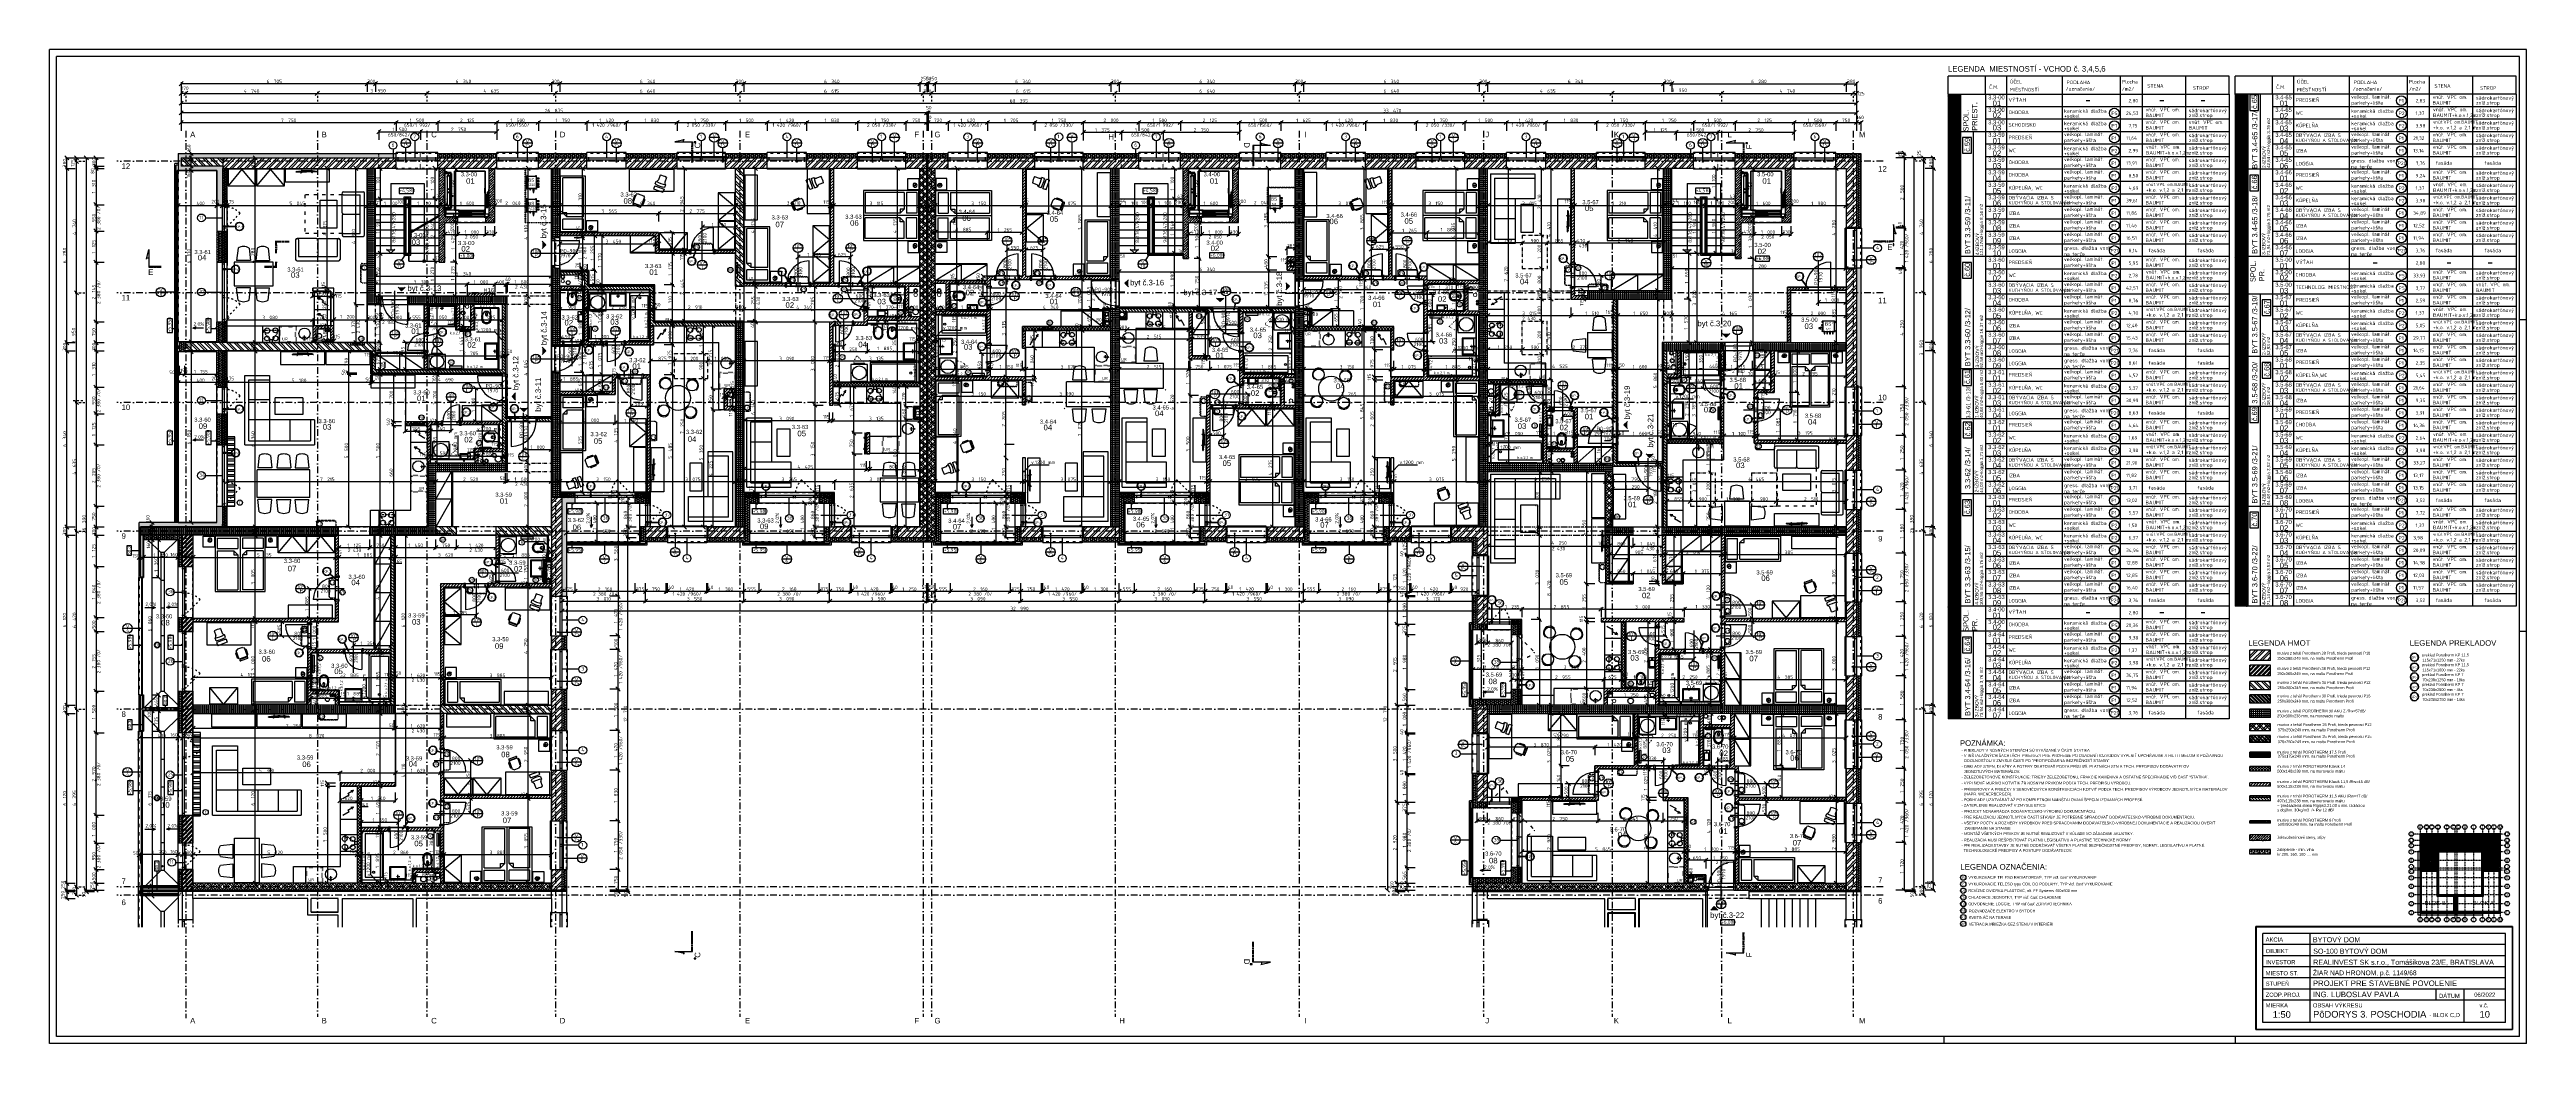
# Model space of a CAD drawing. Extents: x 4511820 to 5180432, y -1526536 to -944957.
# Drawn here: x 5091141 to 5180432, y -1142074 to -1106265 of the extents above; entities that cross this region are included whole.
import ezdxf

# ---------------------------------------------------------------- set-up
doc = ezdxf.new("R2010")
doc.units = 0
doc.header["$MEASUREMENT"] = 0
for name, pattern in [('ACAD_ISO03W100', [30, 12, -18]), ('ACAD_ISO07W100', [3.5, 0.5, -3]), ('ACAD_ISO12W100', [22, 12, -3, 0.5, -3, 0.5, -3]), ('BODKOCIARKOVANA_3', [5.6, 3, -1.3, 0, -1.3]), ('DASHED', [0.75, 0.5, -0.25])]:
    doc.linetypes.add(name, pattern=pattern)
doc.layers.get('0').update_dxf_attribs({"linetype": 'CONTINUOUS'})
doc.layers.get('Defpoints').update_dxf_attribs({"color": 61, "linetype": 'CONTINUOUS'})
for name, color, linetype in [('DVERE', 45, 'CONTINUOUS'), ('KÓTY', 4, 'CONTINUOUS'), ('MÚRY', 1, 'CONTINUOUS'), ('OKNÁ', 143, 'CONTINUOUS'), ('osi', 253, 'CONTINUOUS'), ('Plochy', 41, 'CONTINUOUS'), ('POPIS', 7, 'CONTINUOUS'), ('POZEMOK', 7, 'CONTINUOUS'), ('TENKÁ', 7, 'CONTINUOUS'), ('tzb', 153, 'CONTINUOUS'), ('Z-Kúrenie', 101, 'CONTINUOUS'), ('ZARIADENIE', 47, 'CONTINUOUS'), ('ZARIADENIE1', 145, 'CONTINUOUS'), ('ZARIADOVACIE', 144, 'CONTINUOUS'), ('ZZ-chladenie', 133, 'CONTINUOUS'), ('ZZ-elektro', 221, 'CONTINUOUS'), ('zz-vetr', 52, 'CONTINUOUS'), ('ŠRAFY', 82, 'CONTINUOUS')]:
    doc.layers.add(name, color=color, linetype=linetype)
for name, color, linetype, lineweight in [('preklady', 74, 'CONTINUOUS', 35), ('zz-kanal-daždová', 136, 'CONTINUOUS', 40), ('zz-kanal-splaskova', 37, 'CONTINUOUS', 18)]:
    doc.layers.add(name, color=color, linetype=linetype, lineweight=lineweight)
doc.styles.add('ARIAL', font='arial.ttf')
doc.styles.add('styl1', font='arial.ttf')
doc.styles.add('Style-Arial', font='arial.ttf')
doc.styles.add('STYLE1', font='isocp.shx')
doc.dimstyles.new('STANDARD-50', dxfattribs={"dimtxt": 125, "dimasz": 150, "dimexe": 10, "dimexo": 200, "dimgap": 20, "dimtad": 1, "dimdsep": 46, "dimlunit": 6, "dimtxsty": 'STYLE1', "dimblk1": 'OBLIQUE', "dimblk2": 'OBLIQUE', "dimsah": 1, "dimcen": 2.5, "dimse1": 1, "dimse2": 1, "dimadec": 0, "dimazin": 0, "dimtfac": 1, "dimtmove": 1, "dimatfit": 3, "dimldrblk": 'OBLIQUE', "dimfxl": 1, "dimtolj": 1, "dimtzin": 0, "dimarcsym": 0})
pattern_1 = [(45, (584112, 91563.12), (-132.5825215, 132.5825215), []), (45, (584200.39, 91563.12), (-132.5825215, 132.5825215), [])]
pattern_2 = [(45, (0, 175781), (-79.549513, 79.549513), []), (45, (53.03, 175781), (-79.549513, 79.549513), [])]
pattern_3 = [(135, (515810.9, 43955.85), (-132.5825215, -132.5825215), []), (135, (515810.9, 44044.24), (-132.5825215, -132.5825215), [])]
pattern_4 = [(45, (515270.5, 303822), (-53.0330086, 53.0330086), [])]
pattern_5 = [(45, (-2973754.684, 527212.784), (-53.0330086, 53.0330086), []), (135, (-2973754.684, 527212.784), (-53.0330086, -53.0330086), [])]
pattern_6 = [(135, (515810.9, 44482.1), (-132.5825215, -132.5825215), []), (135, (515810.9, 44570.48), (-132.5825215, -132.5825215), [])]
pattern_7 = [(90, (-3375574.78, 712808.59), (-75, 1e-14), []), (180, (-3375574.78, 712808.59), (-1e-14, -75), [])]
pattern_8 = [(90, (584112, 0), (-75, 5e-15), []), (150, (584112, 0), (-37.5, -64.9519053), []), (210, (584112, 0), (37.5, -64.9519053), [])]
pattern_9 = [(90, (-3307273.674, 668852.734), (-75, 1e-14), []), (180, (-3307273.674, 668852.734), (-1e-14, -75), [])]
pattern_10 = [(135, (-2904913.184, 222662.926), (-53.0330086, -53.0330086), [])]
pattern_11 = [(90, (584112, 0), (-75, 5e-15), []), (150, (584112, 0), (-37.5, -64.9519053), []), (210, (584112, 0), (37.5, -64.9519053), [])]
pattern_12 = [(0, (-68841.5, 303822), (37.5, 37.5), [37.5, -37.5]), (90, (-68804, 303822), (-37.5, 37.5), [37.5, -37.5])]
pattern_13 = [(135, (-2904913.184, 222612.926), (-53.0330086, -53.0330086), [])]
pattern_14 = [(0, (0, -50), (7.8125, 15.625), [0, -15.625])]
pattern_15 = [(45, (604181.81, 347265.67), (33.1456304, 121.533978), [156.25, -31.25, 0, -31.25])]
pattern_16 = [(45, (630991.81, 347265.67), (33.1456304, 121.533978), [156.25, -31.25, 0, -31.25])]
pattern_17 = [(45, (650911.81, 347265.67), (33.1456304, 121.533978), [156.25, -31.25, 0, -31.25])]
pattern_18 = [(45, (0, -3076.943), (-13.25825215, 13.25825215), [])]
pattern_19 = [(45, (-2e-09, -3076.943), (-13.25825215, 13.25825215), [])]
pattern_20 = [(315, (6441127.6914, 3884251.8086), (4.4194173824, 4.4194173824), [])]
pattern_21 = [(135, (115395, 210837.33), (-66.2912607, -66.2912607), []), (135, (115395, 210881.53), (-66.2912607, -66.2912607), [])]

# ---------------------------------------------------------------- blocks, each defined once
blk = doc.blocks.new('_OBLIQUE')
at = {"color": 0, "linetype": 'ByBlock'}
blk.add_line((-0.5, -0.5), (0.5, 0.5), dxfattribs=at)
blk = doc.blocks.new('*D12456')
at = {"layer": 'Defpoints', "color": 0}
for p in [(5103637, -1108894), (5095887, -1110164), (5103637, -1110164)]:
    blk.add_point(p, dxfattribs=at)
at = {"layer": 'KÓTY', "color": 0, "lineweight": -2}
blk.add_line((5095887, -1108894), (5103637, -1108894), dxfattribs=at)
at = {"layer": 'KÓTY', "color": 0, "linetype": 'ByBlock', "lineweight": -2, "xscale": 150, "yscale": 150, "zscale": 150, "rotation": 180}
blk.add_blockref('_OBLIQUE', (5095887, -1108894), dxfattribs=at)
at = {"layer": 'KÓTY', "color": 0, "linetype": 'ByBlock', "lineweight": -2, "xscale": 150, "yscale": 150, "zscale": 150}
blk.add_blockref('_OBLIQUE', (5103637, -1108894), dxfattribs=at)
at = {"layer": 'KÓTY', "color": 0, "insert": (5099762, -1108812), "char_height": 125, "attachment_point": 5, "style": 'STYLE1'}
blk.add_mtext('\\A1;7ﾠ750', dxfattribs=at)
blk = doc.blocks.new('*D12457')
at = {"layer": 'Defpoints', "color": 0}
for p in [(5105137, -1108894), (5103637, -1110004), (5105137, -1110004)]:
    blk.add_point(p, dxfattribs=at)
at = {"layer": 'KÓTY', "color": 0, "lineweight": -2}
blk.add_line((5103637, -1108894), (5105137, -1108894), dxfattribs=at)
at = {"layer": 'KÓTY', "color": 0, "linetype": 'ByBlock', "lineweight": -2, "xscale": 150, "yscale": 150, "zscale": 150, "rotation": 180}
blk.add_blockref('_OBLIQUE', (5103637, -1108894), dxfattribs=at)
at = {"layer": 'KÓTY', "color": 0, "linetype": 'ByBlock', "lineweight": -2, "xscale": 150, "yscale": 150, "zscale": 150}
blk.add_blockref('_OBLIQUE', (5105137, -1108894), dxfattribs=at)
at = {"layer": 'KÓTY', "color": 0, "insert": (5104387, -1108812), "char_height": 125, "attachment_point": 5, "style": 'STYLE1'}
blk.add_mtext('\\A1;1ﾠ500', dxfattribs=at)
blk = doc.blocks.new('*D12458')
at = {"layer": 'Defpoints', "color": 0}
for p in [(5156282, -1108194), (5095887, -1110164), (5156282, -1110164)]:
    blk.add_point(p, dxfattribs=at)
at = {"layer": 'KÓTY', "color": 0, "lineweight": -2}
blk.add_line((5095887, -1108194), (5156282, -1108194), dxfattribs=at)
at = {"layer": 'KÓTY', "color": 0, "linetype": 'ByBlock', "lineweight": -2, "xscale": 150, "yscale": 150, "zscale": 150, "rotation": 180}
blk.add_blockref('_OBLIQUE', (5095887, -1108194), dxfattribs=at)
at = {"layer": 'KÓTY', "color": 0, "linetype": 'ByBlock', "lineweight": -2, "xscale": 150, "yscale": 150, "zscale": 150}
blk.add_blockref('_OBLIQUE', (5156282, -1108194), dxfattribs=at)
at = {"layer": 'KÓTY', "color": 0, "insert": (5126085, -1108112), "char_height": 125, "attachment_point": 5, "style": 'STYLE1'}
blk.add_mtext('\\A1;60ﾠ395', dxfattribs=at)
blk = doc.blocks.new('*D12459')
at = {"layer": 'Defpoints', "color": 0}
for p in [(5096057, -1107844), (5100797, -1107844), (5100797, -1107844)]:
    blk.add_point(p, dxfattribs=at)
at = {"layer": 'KÓTY', "color": 0, "lineweight": -2}
blk.add_line((5096057, -1107844), (5100797, -1107844), dxfattribs=at)
at = {"layer": 'KÓTY', "color": 0, "linetype": 'ByBlock', "lineweight": -2, "xscale": 150, "yscale": 150, "zscale": 150, "rotation": 180}
blk.add_blockref('_OBLIQUE', (5096057, -1107844), dxfattribs=at)
at = {"layer": 'KÓTY', "color": 0, "linetype": 'ByBlock', "lineweight": -2, "xscale": 150, "yscale": 150, "zscale": 150}
blk.add_blockref('_OBLIQUE', (5100797, -1107844), dxfattribs=at)
at = {"layer": 'KÓTY', "color": 0, "insert": (5098427, -1107762), "char_height": 125, "attachment_point": 5, "style": 'STYLE1'}
blk.add_mtext('\\A1;4ﾠ740', dxfattribs=at)
blk = doc.blocks.new('*D12460')
at = {"layer": 'Defpoints', "color": 0}
for p in [(5104747, -1107844), (5100797, -1110004), (5104747, -1110004)]:
    blk.add_point(p, dxfattribs=at)
at = {"layer": 'KÓTY', "color": 0, "lineweight": -2}
blk.add_line((5100797, -1107844), (5104747, -1107844), dxfattribs=at)
at = {"layer": 'KÓTY', "color": 0, "linetype": 'ByBlock', "lineweight": -2, "xscale": 150, "yscale": 150, "zscale": 150, "rotation": 180}
blk.add_blockref('_OBLIQUE', (5100797, -1107844), dxfattribs=at)
at = {"layer": 'KÓTY', "color": 0, "linetype": 'ByBlock', "lineweight": -2, "xscale": 150, "yscale": 150, "zscale": 150}
blk.add_blockref('_OBLIQUE', (5104747, -1107844), dxfattribs=at)
at = {"layer": 'KÓTY', "color": 0, "insert": (5102985, -1107751), "char_height": 125, "attachment_point": 5, "style": 'STYLE1'}
blk.add_mtext('\\A1;3ﾠ950', dxfattribs=at)
blk = doc.blocks.new('*D12461')
at = {"layer": 'Defpoints', "color": 0}
for p in [(5109382, -1107844), (5104747, -1110004), (5109382, -1110164)]:
    blk.add_point(p, dxfattribs=at)
at = {"layer": 'KÓTY', "color": 0, "lineweight": -2}
blk.add_line((5104747, -1107844), (5109382, -1107844), dxfattribs=at)
at = {"layer": 'KÓTY', "color": 0, "linetype": 'ByBlock', "lineweight": -2, "xscale": 150, "yscale": 150, "zscale": 150, "rotation": 180}
blk.add_blockref('_OBLIQUE', (5104747, -1107844), dxfattribs=at)
at = {"layer": 'KÓTY', "color": 0, "linetype": 'ByBlock', "lineweight": -2, "xscale": 150, "yscale": 150, "zscale": 150}
blk.add_blockref('_OBLIQUE', (5109382, -1107844), dxfattribs=at)
at = {"layer": 'KÓTY', "color": 0, "insert": (5107065, -1107762), "char_height": 125, "attachment_point": 5, "style": 'STYLE1'}
blk.add_mtext('\\A1;4ﾠ635', dxfattribs=at)
blk = doc.blocks.new('*D12462')
at = {"layer": 'Defpoints', "color": 0}
for p in [(5116022, -1107844), (5109382, -1110164), (5116022, -1110164)]:
    blk.add_point(p, dxfattribs=at)
at = {"layer": 'KÓTY', "color": 0, "lineweight": -2}
blk.add_line((5109382, -1107844), (5116022, -1107844), dxfattribs=at)
at = {"layer": 'KÓTY', "color": 0, "linetype": 'ByBlock', "lineweight": -2, "xscale": 150, "yscale": 150, "zscale": 150, "rotation": 180}
blk.add_blockref('_OBLIQUE', (5109382, -1107844), dxfattribs=at)
at = {"layer": 'KÓTY', "color": 0, "linetype": 'ByBlock', "lineweight": -2, "xscale": 150, "yscale": 150, "zscale": 150}
blk.add_blockref('_OBLIQUE', (5116022, -1107844), dxfattribs=at)
at = {"layer": 'KÓTY', "color": 0, "insert": (5112702, -1107762), "char_height": 125, "attachment_point": 5, "style": 'STYLE1'}
blk.add_mtext('\\A1;6ﾠ640', dxfattribs=at)
blk = doc.blocks.new('*D12463')
at = {"layer": 'Defpoints', "color": 0}
for p in [(5122637, -1107844), (5116022, -1110164), (5122637, -1110164)]:
    blk.add_point(p, dxfattribs=at)
at = {"layer": 'KÓTY', "color": 0, "lineweight": -2}
blk.add_line((5116022, -1107844), (5122637, -1107844), dxfattribs=at)
at = {"layer": 'KÓTY', "color": 0, "linetype": 'ByBlock', "lineweight": -2, "xscale": 150, "yscale": 150, "zscale": 150, "rotation": 180}
blk.add_blockref('_OBLIQUE', (5116022, -1107844), dxfattribs=at)
at = {"layer": 'KÓTY', "color": 0, "linetype": 'ByBlock', "lineweight": -2, "xscale": 150, "yscale": 150, "zscale": 150}
blk.add_blockref('_OBLIQUE', (5122637, -1107844), dxfattribs=at)
at = {"layer": 'KÓTY', "color": 0, "insert": (5119330, -1107762), "char_height": 125, "attachment_point": 5, "style": 'STYLE1'}
blk.add_mtext('\\A1;6ﾠ615', dxfattribs=at)
blk = doc.blocks.new('*D12464')
at = {"layer": 'Defpoints', "color": 0}
for p in [(5122937, -1107844), (5122637, -1110164), (5122937, -1110164)]:
    blk.add_point(p, dxfattribs=at)
at = {"layer": 'KÓTY', "color": 0, "lineweight": -2}
blk.add_line((5122637, -1107844), (5122937, -1107844), dxfattribs=at)
at = {"layer": 'KÓTY', "color": 0, "linetype": 'ByBlock', "lineweight": -2, "xscale": 150, "yscale": 150, "zscale": 150, "rotation": 180}
blk.add_blockref('_OBLIQUE', (5122637, -1107844), dxfattribs=at)
at = {"layer": 'KÓTY', "color": 0, "linetype": 'ByBlock', "lineweight": -2, "xscale": 150, "yscale": 150, "zscale": 150}
blk.add_blockref('_OBLIQUE', (5122937, -1107844), dxfattribs=at)
at = {"layer": 'KÓTY', "color": 0, "insert": (5122787, -1107762), "char_height": 125, "attachment_point": 5, "style": 'STYLE1'}
blk.add_mtext('\\A1;300', dxfattribs=at)
blk = doc.blocks.new('*D12465')
at = {"layer": 'Defpoints', "color": 0}
for p in [(5129552, -1107844), (5122937, -1110164), (5129552, -1110289)]:
    blk.add_point(p, dxfattribs=at)
at = {"layer": 'KÓTY', "color": 0, "lineweight": -2}
blk.add_line((5122937, -1107844), (5129552, -1107844), dxfattribs=at)
at = {"layer": 'KÓTY', "color": 0, "linetype": 'ByBlock', "lineweight": -2, "xscale": 150, "yscale": 150, "zscale": 150, "rotation": 180}
blk.add_blockref('_OBLIQUE', (5122937, -1107844), dxfattribs=at)
at = {"layer": 'KÓTY', "color": 0, "linetype": 'ByBlock', "lineweight": -2, "xscale": 150, "yscale": 150, "zscale": 150}
blk.add_blockref('_OBLIQUE', (5129552, -1107844), dxfattribs=at)
at = {"layer": 'KÓTY', "color": 0, "insert": (5126245, -1107762), "char_height": 125, "attachment_point": 5, "style": 'STYLE1'}
blk.add_mtext('\\A1;6ﾠ615', dxfattribs=at)
blk = doc.blocks.new('*D12466')
at = {"layer": 'Defpoints', "color": 0}
for p in [(5136192, -1107844), (5129552, -1110289), (5136192, -1110289)]:
    blk.add_point(p, dxfattribs=at)
at = {"layer": 'KÓTY', "color": 0, "lineweight": -2}
blk.add_line((5129552, -1107844), (5136192, -1107844), dxfattribs=at)
at = {"layer": 'KÓTY', "color": 0, "linetype": 'ByBlock', "lineweight": -2, "xscale": 150, "yscale": 150, "zscale": 150, "rotation": 180}
blk.add_blockref('_OBLIQUE', (5129552, -1107844), dxfattribs=at)
at = {"layer": 'KÓTY', "color": 0, "linetype": 'ByBlock', "lineweight": -2, "xscale": 150, "yscale": 150, "zscale": 150}
blk.add_blockref('_OBLIQUE', (5136192, -1107844), dxfattribs=at)
at = {"layer": 'KÓTY', "color": 0, "insert": (5132872, -1107762), "char_height": 125, "attachment_point": 5, "style": 'STYLE1'}
blk.add_mtext('\\A1;6ﾠ640', dxfattribs=at)
blk = doc.blocks.new('*D12467')
at = {"layer": 'Defpoints', "color": 0}
for p in [(5142832, -1107844), (5136192, -1110289), (5142832, -1110289)]:
    blk.add_point(p, dxfattribs=at)
at = {"layer": 'KÓTY', "color": 0, "lineweight": -2}
blk.add_line((5136192, -1107844), (5142832, -1107844), dxfattribs=at)
at = {"layer": 'KÓTY', "color": 0, "linetype": 'ByBlock', "lineweight": -2, "xscale": 150, "yscale": 150, "zscale": 150, "rotation": 180}
blk.add_blockref('_OBLIQUE', (5136192, -1107844), dxfattribs=at)
at = {"layer": 'KÓTY', "color": 0, "linetype": 'ByBlock', "lineweight": -2, "xscale": 150, "yscale": 150, "zscale": 150}
blk.add_blockref('_OBLIQUE', (5142832, -1107844), dxfattribs=at)
at = {"layer": 'KÓTY', "color": 0, "insert": (5139512, -1107762), "char_height": 125, "attachment_point": 5, "style": 'STYLE1'}
blk.add_mtext('\\A1;6ﾠ640', dxfattribs=at)
blk = doc.blocks.new('*D12468')
at = {"layer": 'Defpoints', "color": 0}
for p in [(5147467, -1107844), (5142832, -1110289), (5147467, -1110289)]:
    blk.add_point(p, dxfattribs=at)
at = {"layer": 'KÓTY', "color": 0, "lineweight": -2}
blk.add_line((5142832, -1107844), (5147467, -1107844), dxfattribs=at)
at = {"layer": 'KÓTY', "color": 0, "linetype": 'ByBlock', "lineweight": -2, "xscale": 150, "yscale": 150, "zscale": 150, "rotation": 180}
blk.add_blockref('_OBLIQUE', (5142832, -1107844), dxfattribs=at)
at = {"layer": 'KÓTY', "color": 0, "linetype": 'ByBlock', "lineweight": -2, "xscale": 150, "yscale": 150, "zscale": 150}
blk.add_blockref('_OBLIQUE', (5147467, -1107844), dxfattribs=at)
at = {"layer": 'KÓTY', "color": 0, "insert": (5145150, -1107762), "char_height": 125, "attachment_point": 5, "style": 'STYLE1'}
blk.add_mtext('\\A1;4ﾠ635', dxfattribs=at)
blk = doc.blocks.new('*D12469')
at = {"layer": 'Defpoints', "color": 0}
for p in [(5151417, -1107844), (5147467, -1110289), (5151417, -1110289)]:
    blk.add_point(p, dxfattribs=at)
at = {"layer": 'KÓTY', "color": 0, "lineweight": -2}
blk.add_line((5147467, -1107844), (5151417, -1107844), dxfattribs=at)
at = {"layer": 'KÓTY', "color": 0, "linetype": 'ByBlock', "lineweight": -2, "xscale": 150, "yscale": 150, "zscale": 150, "rotation": 180}
blk.add_blockref('_OBLIQUE', (5147467, -1107844), dxfattribs=at)
at = {"layer": 'KÓTY', "color": 0, "linetype": 'ByBlock', "lineweight": -2, "xscale": 150, "yscale": 150, "zscale": 150}
blk.add_blockref('_OBLIQUE', (5151417, -1107844), dxfattribs=at)
at = {"layer": 'KÓTY', "color": 0, "insert": (5149890, -1107730), "char_height": 125, "attachment_point": 5, "style": 'STYLE1'}
blk.add_mtext('\\A1;3ﾠ950', dxfattribs=at)
blk = doc.blocks.new('*D12470')
at = {"layer": 'Defpoints', "color": 0}
for p in [(5156157, -1107844), (5151417, -1110289), (5156157, -1110289)]:
    blk.add_point(p, dxfattribs=at)
at = {"layer": 'KÓTY', "color": 0, "lineweight": -2}
blk.add_line((5151417, -1107844), (5156157, -1107844), dxfattribs=at)
at = {"layer": 'KÓTY', "color": 0, "linetype": 'ByBlock', "lineweight": -2, "xscale": 150, "yscale": 150, "zscale": 150, "rotation": 180}
blk.add_blockref('_OBLIQUE', (5151417, -1107844), dxfattribs=at)
at = {"layer": 'KÓTY', "color": 0, "linetype": 'ByBlock', "lineweight": -2, "xscale": 150, "yscale": 150, "zscale": 150}
blk.add_blockref('_OBLIQUE', (5156157, -1107844), dxfattribs=at)
at = {"layer": 'KÓTY', "color": 0, "insert": (5153787, -1107762), "char_height": 125, "attachment_point": 5, "style": 'STYLE1'}
blk.add_mtext('\\A1;4ﾠ740', dxfattribs=at)
blk = doc.blocks.new('*D12471')
at = {"layer": 'Defpoints', "color": 0}
for p in [(5156282, -1107844), (5156157, -1110289), (5156282, -1110289)]:
    blk.add_point(p, dxfattribs=at)
at = {"layer": 'KÓTY', "color": 0, "lineweight": -2}
blk.add_line((5156157, -1107844), (5156282, -1107844), dxfattribs=at)
at = {"layer": 'KÓTY', "color": 0, "linetype": 'ByBlock', "lineweight": -2, "xscale": 150, "yscale": 150, "zscale": 150, "rotation": 180}
blk.add_blockref('_OBLIQUE', (5156157, -1107844), dxfattribs=at)
at = {"layer": 'KÓTY', "color": 0, "linetype": 'ByBlock', "lineweight": -2, "xscale": 150, "yscale": 150, "zscale": 150}
blk.add_blockref('_OBLIQUE', (5156282, -1107844), dxfattribs=at)
at = {"layer": 'KÓTY', "color": 0, "insert": (5156440, -1107850), "char_height": 125, "attachment_point": 5, "style": 'STYLE1'}
blk.add_mtext('\\A1;125', dxfattribs=at)
blk = doc.blocks.new('*D12472')
at = {"layer": 'Defpoints', "color": 0}
for p in [(5095887, -1107844), (5095887, -1110164), (5096057, -1110164)]:
    blk.add_point(p, dxfattribs=at)
at = {"layer": 'KÓTY', "color": 0, "lineweight": -2}
blk.add_line((5096057, -1107844), (5095887, -1107844), dxfattribs=at)
at = {"layer": 'KÓTY', "color": 0, "linetype": 'ByBlock', "lineweight": -2, "xscale": 150, "yscale": 150, "zscale": 150, "rotation": 180}
blk.add_blockref('_OBLIQUE', (5095887, -1107844), dxfattribs=at)
at = {"layer": 'KÓTY', "color": 0, "linetype": 'ByBlock', "lineweight": -2, "xscale": 150, "yscale": 150, "zscale": 150}
blk.add_blockref('_OBLIQUE', (5096057, -1107844), dxfattribs=at)
at = {"layer": 'KÓTY', "color": 0, "insert": (5096023, -1107659), "char_height": 125, "attachment_point": 5, "style": 'STYLE1'}
blk.add_mtext('\\A1;170', dxfattribs=at)
blk = doc.blocks.new('*D12473')
at = {"layer": 'Defpoints', "color": 0}
for p in [(5107262, -1108894), (5105137, -1110164), (5107262, -1110164)]:
    blk.add_point(p, dxfattribs=at)
at = {"layer": 'KÓTY', "color": 0, "lineweight": -2}
blk.add_line((5105137, -1108894), (5107262, -1108894), dxfattribs=at)
at = {"layer": 'KÓTY', "color": 0, "linetype": 'ByBlock', "lineweight": -2, "xscale": 150, "yscale": 150, "zscale": 150, "rotation": 180}
blk.add_blockref('_OBLIQUE', (5105137, -1108894), dxfattribs=at)
at = {"layer": 'KÓTY', "color": 0, "linetype": 'ByBlock', "lineweight": -2, "xscale": 150, "yscale": 150, "zscale": 150}
blk.add_blockref('_OBLIQUE', (5107262, -1108894), dxfattribs=at)
at = {"layer": 'KÓTY', "color": 0, "insert": (5106200, -1108812), "char_height": 125, "attachment_point": 5, "style": 'STYLE1'}
blk.add_mtext('\\A1;2ﾠ125', dxfattribs=at)
blk = doc.blocks.new('*D12474')
at = {"layer": 'Defpoints', "color": 0}
for p in [(5108762, -1108894), (5107262, -1110164), (5108762, -1110164)]:
    blk.add_point(p, dxfattribs=at)
at = {"layer": 'KÓTY', "color": 0, "lineweight": -2}
blk.add_line((5107262, -1108894), (5108762, -1108894), dxfattribs=at)
at = {"layer": 'KÓTY', "color": 0, "linetype": 'ByBlock', "lineweight": -2, "xscale": 150, "yscale": 150, "zscale": 150, "rotation": 180}
blk.add_blockref('_OBLIQUE', (5107262, -1108894), dxfattribs=at)
at = {"layer": 'KÓTY', "color": 0, "linetype": 'ByBlock', "lineweight": -2, "xscale": 150, "yscale": 150, "zscale": 150}
blk.add_blockref('_OBLIQUE', (5108762, -1108894), dxfattribs=at)
at = {"layer": 'KÓTY', "color": 0, "insert": (5108012, -1108812), "char_height": 125, "attachment_point": 5, "style": 'STYLE1'}
blk.add_mtext('\\A1;1ﾠ500', dxfattribs=at)
blk = doc.blocks.new('*D12475')
at = {"layer": 'Defpoints', "color": 0}
for p in [(5110512, -1108894), (5108762, -1110164), (5110512, -1110164)]:
    blk.add_point(p, dxfattribs=at)
at = {"layer": 'KÓTY', "color": 0, "lineweight": -2}
blk.add_line((5108762, -1108894), (5110512, -1108894), dxfattribs=at)
at = {"layer": 'KÓTY', "color": 0, "linetype": 'ByBlock', "lineweight": -2, "xscale": 150, "yscale": 150, "zscale": 150, "rotation": 180}
blk.add_blockref('_OBLIQUE', (5108762, -1108894), dxfattribs=at)
at = {"layer": 'KÓTY', "color": 0, "linetype": 'ByBlock', "lineweight": -2, "xscale": 150, "yscale": 150, "zscale": 150}
blk.add_blockref('_OBLIQUE', (5110512, -1108894), dxfattribs=at)
at = {"layer": 'KÓTY', "color": 0, "insert": (5109637, -1108812), "char_height": 125, "attachment_point": 5, "style": 'STYLE1'}
blk.add_mtext('\\A1;1ﾠ750', dxfattribs=at)
blk = doc.blocks.new('*D12476')
at = {"layer": 'Defpoints', "color": 0}
for p in [(5111932, -1108894), (5110512, -1110164), (5111932, -1110164)]:
    blk.add_point(p, dxfattribs=at)
at = {"layer": 'KÓTY', "color": 0, "lineweight": -2}
blk.add_line((5110512, -1108894), (5111932, -1108894), dxfattribs=at)
at = {"layer": 'KÓTY', "color": 0, "linetype": 'ByBlock', "lineweight": -2, "xscale": 150, "yscale": 150, "zscale": 150, "rotation": 180}
blk.add_blockref('_OBLIQUE', (5110512, -1108894), dxfattribs=at)
at = {"layer": 'KÓTY', "color": 0, "linetype": 'ByBlock', "lineweight": -2, "xscale": 150, "yscale": 150, "zscale": 150}
blk.add_blockref('_OBLIQUE', (5111932, -1108894), dxfattribs=at)
at = {"layer": 'KÓTY', "color": 0, "insert": (5111222, -1108812), "char_height": 125, "attachment_point": 5, "style": 'STYLE1'}
blk.add_mtext('\\A1;1ﾠ420', dxfattribs=at)
blk = doc.blocks.new('*D12477')
at = {"layer": 'Defpoints', "color": 0}
for p in [(5113762, -1108894), (5111932, -1110164), (5113762, -1110164)]:
    blk.add_point(p, dxfattribs=at)
at = {"layer": 'KÓTY', "color": 0, "lineweight": -2}
blk.add_line((5111932, -1108894), (5113762, -1108894), dxfattribs=at)
at = {"layer": 'KÓTY', "color": 0, "linetype": 'ByBlock', "lineweight": -2, "xscale": 150, "yscale": 150, "zscale": 150, "rotation": 180}
blk.add_blockref('_OBLIQUE', (5111932, -1108894), dxfattribs=at)
at = {"layer": 'KÓTY', "color": 0, "linetype": 'ByBlock', "lineweight": -2, "xscale": 150, "yscale": 150, "zscale": 150}
blk.add_blockref('_OBLIQUE', (5113762, -1108894), dxfattribs=at)
at = {"layer": 'KÓTY', "color": 0, "insert": (5112847, -1108812), "char_height": 125, "attachment_point": 5, "style": 'STYLE1'}
blk.add_mtext('\\A1;1ﾠ830', dxfattribs=at)
blk = doc.blocks.new('*D12478')
at = {"layer": 'Defpoints', "color": 0}
for p in [(5115512, -1108894), (5113762, -1110164), (5115512, -1110164)]:
    blk.add_point(p, dxfattribs=at)
at = {"layer": 'KÓTY', "color": 0, "lineweight": -2}
blk.add_line((5113762, -1108894), (5115512, -1108894), dxfattribs=at)
at = {"layer": 'KÓTY', "color": 0, "linetype": 'ByBlock', "lineweight": -2, "xscale": 150, "yscale": 150, "zscale": 150, "rotation": 180}
blk.add_blockref('_OBLIQUE', (5113762, -1108894), dxfattribs=at)
at = {"layer": 'KÓTY', "color": 0, "linetype": 'ByBlock', "lineweight": -2, "xscale": 150, "yscale": 150, "zscale": 150}
blk.add_blockref('_OBLIQUE', (5115512, -1108894), dxfattribs=at)
at = {"layer": 'KÓTY', "color": 0, "insert": (5114637, -1108812), "char_height": 125, "attachment_point": 5, "style": 'STYLE1'}
blk.add_mtext('\\A1;1ﾠ750', dxfattribs=at)
blk = doc.blocks.new('*D12479')
at = {"layer": 'Defpoints', "color": 0}
for p in [(5117012, -1108894), (5115512, -1110164), (5117012, -1110164)]:
    blk.add_point(p, dxfattribs=at)
at = {"layer": 'KÓTY', "color": 0, "lineweight": -2}
blk.add_line((5115512, -1108894), (5117012, -1108894), dxfattribs=at)
at = {"layer": 'KÓTY', "color": 0, "linetype": 'ByBlock', "lineweight": -2, "xscale": 150, "yscale": 150, "zscale": 150, "rotation": 180}
blk.add_blockref('_OBLIQUE', (5115512, -1108894), dxfattribs=at)
at = {"layer": 'KÓTY', "color": 0, "linetype": 'ByBlock', "lineweight": -2, "xscale": 150, "yscale": 150, "zscale": 150}
blk.add_blockref('_OBLIQUE', (5117012, -1108894), dxfattribs=at)
at = {"layer": 'KÓTY', "color": 0, "insert": (5116262, -1108812), "char_height": 125, "attachment_point": 5, "style": 'STYLE1'}
blk.add_mtext('\\A1;1ﾠ500', dxfattribs=at)
blk = doc.blocks.new('*D12480')
at = {"layer": 'Defpoints', "color": 0}
for p in [(5118432, -1108894), (5117012, -1110164), (5118432, -1110164)]:
    blk.add_point(p, dxfattribs=at)
at = {"layer": 'KÓTY', "color": 0, "lineweight": -2}
blk.add_line((5117012, -1108894), (5118432, -1108894), dxfattribs=at)
at = {"layer": 'KÓTY', "color": 0, "linetype": 'ByBlock', "lineweight": -2, "xscale": 150, "yscale": 150, "zscale": 150, "rotation": 180}
blk.add_blockref('_OBLIQUE', (5117012, -1108894), dxfattribs=at)
at = {"layer": 'KÓTY', "color": 0, "linetype": 'ByBlock', "lineweight": -2, "xscale": 150, "yscale": 150, "zscale": 150}
blk.add_blockref('_OBLIQUE', (5118432, -1108894), dxfattribs=at)
at = {"layer": 'KÓTY', "color": 0, "insert": (5117722, -1108812), "char_height": 125, "attachment_point": 5, "style": 'STYLE1'}
blk.add_mtext('\\A1;1ﾠ420', dxfattribs=at)
blk = doc.blocks.new('*D12481')
at = {"layer": 'Defpoints', "color": 0}
for p in [(5120262, -1108894), (5118432, -1110164), (5120262, -1110164)]:
    blk.add_point(p, dxfattribs=at)
at = {"layer": 'KÓTY', "color": 0, "lineweight": -2}
blk.add_line((5118432, -1108894), (5120262, -1108894), dxfattribs=at)
at = {"layer": 'KÓTY', "color": 0, "linetype": 'ByBlock', "lineweight": -2, "xscale": 150, "yscale": 150, "zscale": 150, "rotation": 180}
blk.add_blockref('_OBLIQUE', (5118432, -1108894), dxfattribs=at)
at = {"layer": 'KÓTY', "color": 0, "linetype": 'ByBlock', "lineweight": -2, "xscale": 150, "yscale": 150, "zscale": 150}
blk.add_blockref('_OBLIQUE', (5120262, -1108894), dxfattribs=at)
at = {"layer": 'KÓTY', "color": 0, "insert": (5119347, -1108812), "char_height": 125, "attachment_point": 5, "style": 'STYLE1'}
blk.add_mtext('\\A1;1ﾠ830', dxfattribs=at)
blk = doc.blocks.new('*D12482')
at = {"layer": 'Defpoints', "color": 0}
for p in [(5122012, -1108894), (5120262, -1110164), (5122012, -1110164)]:
    blk.add_point(p, dxfattribs=at)
at = {"layer": 'KÓTY', "color": 0, "lineweight": -2}
blk.add_line((5120262, -1108894), (5122012, -1108894), dxfattribs=at)
at = {"layer": 'KÓTY', "color": 0, "linetype": 'ByBlock', "lineweight": -2, "xscale": 150, "yscale": 150, "zscale": 150, "rotation": 180}
blk.add_blockref('_OBLIQUE', (5120262, -1108894), dxfattribs=at)
at = {"layer": 'KÓTY', "color": 0, "linetype": 'ByBlock', "lineweight": -2, "xscale": 150, "yscale": 150, "zscale": 150}
blk.add_blockref('_OBLIQUE', (5122012, -1108894), dxfattribs=at)
at = {"layer": 'KÓTY', "color": 0, "insert": (5121137, -1108812), "char_height": 125, "attachment_point": 5, "style": 'STYLE1'}
blk.add_mtext('\\A1;1ﾠ750', dxfattribs=at)
blk = doc.blocks.new('*D12483')
at = {"layer": 'Defpoints', "color": 0}
for p in [(5122762, -1108894), (5122012, -1110164), (5122762, -1110164)]:
    blk.add_point(p, dxfattribs=at)
at = {"layer": 'KÓTY', "color": 0, "lineweight": -2}
blk.add_line((5122012, -1108894), (5122762, -1108894), dxfattribs=at)
at = {"layer": 'KÓTY', "color": 0, "linetype": 'ByBlock', "lineweight": -2, "xscale": 150, "yscale": 150, "zscale": 150, "rotation": 180}
blk.add_blockref('_OBLIQUE', (5122012, -1108894), dxfattribs=at)
at = {"layer": 'KÓTY', "color": 0, "linetype": 'ByBlock', "lineweight": -2, "xscale": 150, "yscale": 150, "zscale": 150}
blk.add_blockref('_OBLIQUE', (5122762, -1108894), dxfattribs=at)
at = {"layer": 'KÓTY', "color": 0, "insert": (5122387, -1108812), "char_height": 125, "attachment_point": 5, "style": 'STYLE1'}
blk.add_mtext('\\A1;750', dxfattribs=at)
blk = doc.blocks.new('*D12484')
at = {"layer": 'Defpoints', "color": 0}
for p in [(5122812, -1108894), (5122762, -1110164), (5122812, -1110164)]:
    blk.add_point(p, dxfattribs=at)
at = {"layer": 'KÓTY', "color": 0, "lineweight": -2}
blk.add_line((5122762, -1108894), (5122812, -1108894), dxfattribs=at)
at = {"layer": 'KÓTY', "color": 0, "linetype": 'ByBlock', "lineweight": -2, "xscale": 150, "yscale": 150, "zscale": 150, "rotation": 180}
blk.add_blockref('_OBLIQUE', (5122762, -1108894), dxfattribs=at)
at = {"layer": 'KÓTY', "color": 0, "linetype": 'ByBlock', "lineweight": -2, "xscale": 150, "yscale": 150, "zscale": 150}
blk.add_blockref('_OBLIQUE', (5122812, -1108894), dxfattribs=at)
at = {"layer": 'KÓTY', "color": 0, "insert": (5122838, -1108710), "char_height": 125, "attachment_point": 5, "style": 'STYLE1'}
blk.add_mtext('\\A1;50', dxfattribs=at)
blk = doc.blocks.new('*D12485')
at = {"layer": 'Defpoints', "color": 0}
for p in [(5123532, -1108894), (5122812, -1110164), (5123532, -1110164)]:
    blk.add_point(p, dxfattribs=at)
at = {"layer": 'KÓTY', "color": 0, "lineweight": -2}
blk.add_line((5122812, -1108894), (5123532, -1108894), dxfattribs=at)
at = {"layer": 'KÓTY', "color": 0, "linetype": 'ByBlock', "lineweight": -2, "xscale": 150, "yscale": 150, "zscale": 150, "rotation": 180}
blk.add_blockref('_OBLIQUE', (5122812, -1108894), dxfattribs=at)
at = {"layer": 'KÓTY', "color": 0, "linetype": 'ByBlock', "lineweight": -2, "xscale": 150, "yscale": 150, "zscale": 150}
blk.add_blockref('_OBLIQUE', (5123532, -1108894), dxfattribs=at)
at = {"layer": 'KÓTY', "color": 0, "insert": (5123172, -1108812), "char_height": 125, "attachment_point": 5, "style": 'STYLE1'}
blk.add_mtext('\\A1;720', dxfattribs=at)
blk = doc.blocks.new('*D12486')
at = {"layer": 'Defpoints', "color": 0}
for p in [(5124952, -1108894), (5123532, -1110164), (5124952, -1110164)]:
    blk.add_point(p, dxfattribs=at)
at = {"layer": 'KÓTY', "color": 0, "lineweight": -2}
blk.add_line((5123532, -1108894), (5124952, -1108894), dxfattribs=at)
at = {"layer": 'KÓTY', "color": 0, "linetype": 'ByBlock', "lineweight": -2, "xscale": 150, "yscale": 150, "zscale": 150, "rotation": 180}
blk.add_blockref('_OBLIQUE', (5123532, -1108894), dxfattribs=at)
at = {"layer": 'KÓTY', "color": 0, "linetype": 'ByBlock', "lineweight": -2, "xscale": 150, "yscale": 150, "zscale": 150}
blk.add_blockref('_OBLIQUE', (5124952, -1108894), dxfattribs=at)
at = {"layer": 'KÓTY', "color": 0, "insert": (5124242, -1108812), "char_height": 125, "attachment_point": 5, "style": 'STYLE1'}
blk.add_mtext('\\A1;1ﾠ420', dxfattribs=at)
blk = doc.blocks.new('*D12487')
at = {"layer": 'Defpoints', "color": 0}
for p in [(5126657, -1108894), (5124952, -1110164), (5126657, -1110164)]:
    blk.add_point(p, dxfattribs=at)
at = {"layer": 'KÓTY', "color": 0, "lineweight": -2}
blk.add_line((5124952, -1108894), (5126657, -1108894), dxfattribs=at)
at = {"layer": 'KÓTY', "color": 0, "linetype": 'ByBlock', "lineweight": -2, "xscale": 150, "yscale": 150, "zscale": 150, "rotation": 180}
blk.add_blockref('_OBLIQUE', (5124952, -1108894), dxfattribs=at)
at = {"layer": 'KÓTY', "color": 0, "linetype": 'ByBlock', "lineweight": -2, "xscale": 150, "yscale": 150, "zscale": 150}
blk.add_blockref('_OBLIQUE', (5126657, -1108894), dxfattribs=at)
at = {"layer": 'KÓTY', "color": 0, "insert": (5125805, -1108812), "char_height": 125, "attachment_point": 5, "style": 'STYLE1'}
blk.add_mtext('\\A1;1ﾠ705', dxfattribs=at)
blk = doc.blocks.new('*D12488')
at = {"layer": 'Defpoints', "color": 0}
for p in [(5128407, -1108894), (5126657, -1110164), (5128407, -1110164)]:
    blk.add_point(p, dxfattribs=at)
at = {"layer": 'KÓTY', "color": 0, "lineweight": -2}
blk.add_line((5126657, -1108894), (5128407, -1108894), dxfattribs=at)
at = {"layer": 'KÓTY', "color": 0, "linetype": 'ByBlock', "lineweight": -2, "xscale": 150, "yscale": 150, "zscale": 150, "rotation": 180}
blk.add_blockref('_OBLIQUE', (5126657, -1108894), dxfattribs=at)
at = {"layer": 'KÓTY', "color": 0, "linetype": 'ByBlock', "lineweight": -2, "xscale": 150, "yscale": 150, "zscale": 150}
blk.add_blockref('_OBLIQUE', (5128407, -1108894), dxfattribs=at)
at = {"layer": 'KÓTY', "color": 0, "insert": (5127532, -1108812), "char_height": 125, "attachment_point": 5, "style": 'STYLE1'}
blk.add_mtext('\\A1;1ﾠ750', dxfattribs=at)
blk = doc.blocks.new('*D12489')
at = {"layer": 'Defpoints', "color": 0}
for p in [(5130407, -1108894), (5128407, -1110164), (5130407, -1110164)]:
    blk.add_point(p, dxfattribs=at)
at = {"layer": 'KÓTY', "color": 0, "lineweight": -2}
blk.add_line((5128407, -1108894), (5130407, -1108894), dxfattribs=at)
at = {"layer": 'KÓTY', "color": 0, "linetype": 'ByBlock', "lineweight": -2, "xscale": 150, "yscale": 150, "zscale": 150, "rotation": 180}
blk.add_blockref('_OBLIQUE', (5128407, -1108894), dxfattribs=at)
at = {"layer": 'KÓTY', "color": 0, "linetype": 'ByBlock', "lineweight": -2, "xscale": 150, "yscale": 150, "zscale": 150}
blk.add_blockref('_OBLIQUE', (5130407, -1108894), dxfattribs=at)
at = {"layer": 'KÓTY', "color": 0, "insert": (5129407, -1108812), "char_height": 125, "attachment_point": 5, "style": 'STYLE1'}
blk.add_mtext('\\A1;2ﾠ000', dxfattribs=at)
blk = doc.blocks.new('*D12490')
at = {"layer": 'Defpoints', "color": 0}
for p in [(5131907, -1108894), (5130407, -1110164), (5131907, -1110164)]:
    blk.add_point(p, dxfattribs=at)
at = {"layer": 'KÓTY', "color": 0, "lineweight": -2}
blk.add_line((5130407, -1108894), (5131907, -1108894), dxfattribs=at)
at = {"layer": 'KÓTY', "color": 0, "linetype": 'ByBlock', "lineweight": -2, "xscale": 150, "yscale": 150, "zscale": 150, "rotation": 180}
blk.add_blockref('_OBLIQUE', (5130407, -1108894), dxfattribs=at)
at = {"layer": 'KÓTY', "color": 0, "linetype": 'ByBlock', "lineweight": -2, "xscale": 150, "yscale": 150, "zscale": 150}
blk.add_blockref('_OBLIQUE', (5131907, -1108894), dxfattribs=at)
at = {"layer": 'KÓTY', "color": 0, "insert": (5131157, -1108812), "char_height": 125, "attachment_point": 5, "style": 'STYLE1'}
blk.add_mtext('\\A1;1ﾠ500', dxfattribs=at)
blk = doc.blocks.new('*D12491')
at = {"layer": 'Defpoints', "color": 0}
for p in [(5134032, -1108894), (5131907, -1110164), (5134032, -1110164)]:
    blk.add_point(p, dxfattribs=at)
at = {"layer": 'KÓTY', "color": 0, "lineweight": -2}
blk.add_line((5131907, -1108894), (5134032, -1108894), dxfattribs=at)
at = {"layer": 'KÓTY', "color": 0, "linetype": 'ByBlock', "lineweight": -2, "xscale": 150, "yscale": 150, "zscale": 150, "rotation": 180}
blk.add_blockref('_OBLIQUE', (5131907, -1108894), dxfattribs=at)
at = {"layer": 'KÓTY', "color": 0, "linetype": 'ByBlock', "lineweight": -2, "xscale": 150, "yscale": 150, "zscale": 150}
blk.add_blockref('_OBLIQUE', (5134032, -1108894), dxfattribs=at)
at = {"layer": 'KÓTY', "color": 0, "insert": (5132970, -1108812), "char_height": 125, "attachment_point": 5, "style": 'STYLE1'}
blk.add_mtext('\\A1;2ﾠ125', dxfattribs=at)
blk = doc.blocks.new('*D12492')
at = {"layer": 'Defpoints', "color": 0}
for p in [(5135532, -1108894), (5134032, -1110164), (5135532, -1110164)]:
    blk.add_point(p, dxfattribs=at)
at = {"layer": 'KÓTY', "color": 0, "lineweight": -2}
blk.add_line((5134032, -1108894), (5135532, -1108894), dxfattribs=at)
at = {"layer": 'KÓTY', "color": 0, "linetype": 'ByBlock', "lineweight": -2, "xscale": 150, "yscale": 150, "zscale": 150, "rotation": 180}
blk.add_blockref('_OBLIQUE', (5134032, -1108894), dxfattribs=at)
at = {"layer": 'KÓTY', "color": 0, "linetype": 'ByBlock', "lineweight": -2, "xscale": 150, "yscale": 150, "zscale": 150}
blk.add_blockref('_OBLIQUE', (5135532, -1108894), dxfattribs=at)
at = {"layer": 'KÓTY', "color": 0, "insert": (5134782, -1108812), "char_height": 125, "attachment_point": 5, "style": 'STYLE1'}
blk.add_mtext('\\A1;1ﾠ500', dxfattribs=at)
blk = doc.blocks.new('*D12493')
at = {"layer": 'Defpoints', "color": 0}
for p in [(5137157, -1108894), (5135532, -1110164), (5137157, -1110164)]:
    blk.add_point(p, dxfattribs=at)
at = {"layer": 'KÓTY', "color": 0, "lineweight": -2}
blk.add_line((5135532, -1108894), (5137157, -1108894), dxfattribs=at)
at = {"layer": 'KÓTY', "color": 0, "linetype": 'ByBlock', "lineweight": -2, "xscale": 150, "yscale": 150, "zscale": 150, "rotation": 180}
blk.add_blockref('_OBLIQUE', (5135532, -1108894), dxfattribs=at)
at = {"layer": 'KÓTY', "color": 0, "linetype": 'ByBlock', "lineweight": -2, "xscale": 150, "yscale": 150, "zscale": 150}
blk.add_blockref('_OBLIQUE', (5137157, -1108894), dxfattribs=at)
at = {"layer": 'KÓTY', "color": 0, "insert": (5136345, -1108812), "char_height": 125, "attachment_point": 5, "style": 'STYLE1'}
blk.add_mtext('\\A1;1ﾠ625', dxfattribs=at)
blk = doc.blocks.new('*D12494')
at = {"layer": 'Defpoints', "color": 0}
for p in [(5138577, -1108894), (5137157, -1110164), (5138577, -1110164)]:
    blk.add_point(p, dxfattribs=at)
at = {"layer": 'KÓTY', "color": 0, "lineweight": -2}
blk.add_line((5137157, -1108894), (5138577, -1108894), dxfattribs=at)
at = {"layer": 'KÓTY', "color": 0, "linetype": 'ByBlock', "lineweight": -2, "xscale": 150, "yscale": 150, "zscale": 150, "rotation": 180}
blk.add_blockref('_OBLIQUE', (5137157, -1108894), dxfattribs=at)
at = {"layer": 'KÓTY', "color": 0, "linetype": 'ByBlock', "lineweight": -2, "xscale": 150, "yscale": 150, "zscale": 150}
blk.add_blockref('_OBLIQUE', (5138577, -1108894), dxfattribs=at)
at = {"layer": 'KÓTY', "color": 0, "insert": (5137867, -1108812), "char_height": 125, "attachment_point": 5, "style": 'STYLE1'}
blk.add_mtext('\\A1;1ﾠ420', dxfattribs=at)
blk = doc.blocks.new('*D12495')
at = {"layer": 'Defpoints', "color": 0}
for p in [(5140407, -1108894), (5138577, -1110164), (5140407, -1110164)]:
    blk.add_point(p, dxfattribs=at)
at = {"layer": 'KÓTY', "color": 0, "lineweight": -2}
blk.add_line((5138577, -1108894), (5140407, -1108894), dxfattribs=at)
at = {"layer": 'KÓTY', "color": 0, "linetype": 'ByBlock', "lineweight": -2, "xscale": 150, "yscale": 150, "zscale": 150, "rotation": 180}
blk.add_blockref('_OBLIQUE', (5138577, -1108894), dxfattribs=at)
at = {"layer": 'KÓTY', "color": 0, "linetype": 'ByBlock', "lineweight": -2, "xscale": 150, "yscale": 150, "zscale": 150}
blk.add_blockref('_OBLIQUE', (5140407, -1108894), dxfattribs=at)
at = {"layer": 'KÓTY', "color": 0, "insert": (5139492, -1108812), "char_height": 125, "attachment_point": 5, "style": 'STYLE1'}
blk.add_mtext('\\A1;1ﾠ830', dxfattribs=at)
blk = doc.blocks.new('*D12496')
at = {"layer": 'Defpoints', "color": 0}
for p in [(5142157, -1108894), (5140407, -1110164), (5142157, -1110164)]:
    blk.add_point(p, dxfattribs=at)
at = {"layer": 'KÓTY', "color": 0, "lineweight": -2}
blk.add_line((5140407, -1108894), (5142157, -1108894), dxfattribs=at)
at = {"layer": 'KÓTY', "color": 0, "linetype": 'ByBlock', "lineweight": -2, "xscale": 150, "yscale": 150, "zscale": 150, "rotation": 180}
blk.add_blockref('_OBLIQUE', (5140407, -1108894), dxfattribs=at)
at = {"layer": 'KÓTY', "color": 0, "linetype": 'ByBlock', "lineweight": -2, "xscale": 150, "yscale": 150, "zscale": 150}
blk.add_blockref('_OBLIQUE', (5142157, -1108894), dxfattribs=at)
at = {"layer": 'KÓTY', "color": 0, "insert": (5141282, -1108812), "char_height": 125, "attachment_point": 5, "style": 'STYLE1'}
blk.add_mtext('\\A1;1ﾠ750', dxfattribs=at)
blk = doc.blocks.new('*D12497')
at = {"layer": 'Defpoints', "color": 0}
for p in [(5143657, -1108894), (5142157, -1110164), (5143657, -1110164)]:
    blk.add_point(p, dxfattribs=at)
at = {"layer": 'KÓTY', "color": 0, "lineweight": -2}
blk.add_line((5142157, -1108894), (5143657, -1108894), dxfattribs=at)
at = {"layer": 'KÓTY', "color": 0, "linetype": 'ByBlock', "lineweight": -2, "xscale": 150, "yscale": 150, "zscale": 150, "rotation": 180}
blk.add_blockref('_OBLIQUE', (5142157, -1108894), dxfattribs=at)
at = {"layer": 'KÓTY', "color": 0, "linetype": 'ByBlock', "lineweight": -2, "xscale": 150, "yscale": 150, "zscale": 150}
blk.add_blockref('_OBLIQUE', (5143657, -1108894), dxfattribs=at)
at = {"layer": 'KÓTY', "color": 0, "insert": (5142907, -1108812), "char_height": 125, "attachment_point": 5, "style": 'STYLE1'}
blk.add_mtext('\\A1;1ﾠ500', dxfattribs=at)
blk = doc.blocks.new('*D12498')
at = {"layer": 'Defpoints', "color": 0}
for p in [(5145077, -1108894), (5143657, -1110164), (5145077, -1110164)]:
    blk.add_point(p, dxfattribs=at)
at = {"layer": 'KÓTY', "color": 0, "lineweight": -2}
blk.add_line((5143657, -1108894), (5145077, -1108894), dxfattribs=at)
at = {"layer": 'KÓTY', "color": 0, "linetype": 'ByBlock', "lineweight": -2, "xscale": 150, "yscale": 150, "zscale": 150, "rotation": 180}
blk.add_blockref('_OBLIQUE', (5143657, -1108894), dxfattribs=at)
at = {"layer": 'KÓTY', "color": 0, "linetype": 'ByBlock', "lineweight": -2, "xscale": 150, "yscale": 150, "zscale": 150}
blk.add_blockref('_OBLIQUE', (5145077, -1108894), dxfattribs=at)
at = {"layer": 'KÓTY', "color": 0, "insert": (5144367, -1108812), "char_height": 125, "attachment_point": 5, "style": 'STYLE1'}
blk.add_mtext('\\A1;1ﾠ420', dxfattribs=at)
blk = doc.blocks.new('*D12499')
at = {"layer": 'Defpoints', "color": 0}
for p in [(5146907, -1108894), (5145077, -1110164), (5146907, -1110164)]:
    blk.add_point(p, dxfattribs=at)
at = {"layer": 'KÓTY', "color": 0, "lineweight": -2}
blk.add_line((5145077, -1108894), (5146907, -1108894), dxfattribs=at)
at = {"layer": 'KÓTY', "color": 0, "linetype": 'ByBlock', "lineweight": -2, "xscale": 150, "yscale": 150, "zscale": 150, "rotation": 180}
blk.add_blockref('_OBLIQUE', (5145077, -1108894), dxfattribs=at)
at = {"layer": 'KÓTY', "color": 0, "linetype": 'ByBlock', "lineweight": -2, "xscale": 150, "yscale": 150, "zscale": 150}
blk.add_blockref('_OBLIQUE', (5146907, -1108894), dxfattribs=at)
at = {"layer": 'KÓTY', "color": 0, "insert": (5145992, -1108812), "char_height": 125, "attachment_point": 5, "style": 'STYLE1'}
blk.add_mtext('\\A1;1ﾠ830', dxfattribs=at)
blk = doc.blocks.new('*D12500')
at = {"layer": 'Defpoints', "color": 0}
for p in [(5148657, -1108894), (5146907, -1110164), (5148657, -1110164)]:
    blk.add_point(p, dxfattribs=at)
at = {"layer": 'KÓTY', "color": 0, "lineweight": -2}
blk.add_line((5146907, -1108894), (5148657, -1108894), dxfattribs=at)
at = {"layer": 'KÓTY', "color": 0, "linetype": 'ByBlock', "lineweight": -2, "xscale": 150, "yscale": 150, "zscale": 150, "rotation": 180}
blk.add_blockref('_OBLIQUE', (5146907, -1108894), dxfattribs=at)
at = {"layer": 'KÓTY', "color": 0, "linetype": 'ByBlock', "lineweight": -2, "xscale": 150, "yscale": 150, "zscale": 150}
blk.add_blockref('_OBLIQUE', (5148657, -1108894), dxfattribs=at)
at = {"layer": 'KÓTY', "color": 0, "insert": (5147782, -1108812), "char_height": 125, "attachment_point": 5, "style": 'STYLE1'}
blk.add_mtext('\\A1;1ﾠ750', dxfattribs=at)
blk = doc.blocks.new('*D12501')
at = {"layer": 'Defpoints', "color": 0}
for p in [(5150407, -1108894), (5148657, -1110164), (5150407, -1110164)]:
    blk.add_point(p, dxfattribs=at)
at = {"layer": 'KÓTY', "color": 0, "lineweight": -2}
blk.add_line((5148657, -1108894), (5150407, -1108894), dxfattribs=at)
at = {"layer": 'KÓTY', "color": 0, "linetype": 'ByBlock', "lineweight": -2, "xscale": 150, "yscale": 150, "zscale": 150, "rotation": 180}
blk.add_blockref('_OBLIQUE', (5148657, -1108894), dxfattribs=at)
at = {"layer": 'KÓTY', "color": 0, "linetype": 'ByBlock', "lineweight": -2, "xscale": 150, "yscale": 150, "zscale": 150}
blk.add_blockref('_OBLIQUE', (5150407, -1108894), dxfattribs=at)
at = {"layer": 'KÓTY', "color": 0, "insert": (5149532, -1108812), "char_height": 125, "attachment_point": 5, "style": 'STYLE1'}
blk.add_mtext('\\A1;1ﾠ750', dxfattribs=at)
blk = doc.blocks.new('*D12502')
at = {"layer": 'Defpoints', "color": 0}
for p in [(5151907, -1108894), (5150407, -1110164), (5151907, -1110164)]:
    blk.add_point(p, dxfattribs=at)
at = {"layer": 'KÓTY', "color": 0, "lineweight": -2}
blk.add_line((5150407, -1108894), (5151907, -1108894), dxfattribs=at)
at = {"layer": 'KÓTY', "color": 0, "linetype": 'ByBlock', "lineweight": -2, "xscale": 150, "yscale": 150, "zscale": 150, "rotation": 180}
blk.add_blockref('_OBLIQUE', (5150407, -1108894), dxfattribs=at)
at = {"layer": 'KÓTY', "color": 0, "linetype": 'ByBlock', "lineweight": -2, "xscale": 150, "yscale": 150, "zscale": 150}
blk.add_blockref('_OBLIQUE', (5151907, -1108894), dxfattribs=at)
at = {"layer": 'KÓTY', "color": 0, "insert": (5151157, -1108812), "char_height": 125, "attachment_point": 5, "style": 'STYLE1'}
blk.add_mtext('\\A1;1ﾠ500', dxfattribs=at)
blk = doc.blocks.new('*D12503')
at = {"layer": 'Defpoints', "color": 0}
for p in [(5154032, -1108894), (5151907, -1110164), (5154032, -1110164)]:
    blk.add_point(p, dxfattribs=at)
at = {"layer": 'KÓTY', "color": 0, "lineweight": -2}
blk.add_line((5151907, -1108894), (5154032, -1108894), dxfattribs=at)
at = {"layer": 'KÓTY', "color": 0, "linetype": 'ByBlock', "lineweight": -2, "xscale": 150, "yscale": 150, "zscale": 150, "rotation": 180}
blk.add_blockref('_OBLIQUE', (5151907, -1108894), dxfattribs=at)
at = {"layer": 'KÓTY', "color": 0, "linetype": 'ByBlock', "lineweight": -2, "xscale": 150, "yscale": 150, "zscale": 150}
blk.add_blockref('_OBLIQUE', (5154032, -1108894), dxfattribs=at)
at = {"layer": 'KÓTY', "color": 0, "insert": (5152970, -1108812), "char_height": 125, "attachment_point": 5, "style": 'STYLE1'}
blk.add_mtext('\\A1;2ﾠ125', dxfattribs=at)
blk = doc.blocks.new('*D12504')
at = {"layer": 'Defpoints', "color": 0}
for p in [(5155532, -1108894), (5154032, -1110164), (5155532, -1110164)]:
    blk.add_point(p, dxfattribs=at)
at = {"layer": 'KÓTY', "color": 0, "lineweight": -2}
blk.add_line((5154032, -1108894), (5155532, -1108894), dxfattribs=at)
at = {"layer": 'KÓTY', "color": 0, "linetype": 'ByBlock', "lineweight": -2, "xscale": 150, "yscale": 150, "zscale": 150, "rotation": 180}
blk.add_blockref('_OBLIQUE', (5154032, -1108894), dxfattribs=at)
at = {"layer": 'KÓTY', "color": 0, "linetype": 'ByBlock', "lineweight": -2, "xscale": 150, "yscale": 150, "zscale": 150}
blk.add_blockref('_OBLIQUE', (5155532, -1108894), dxfattribs=at)
at = {"layer": 'KÓTY', "color": 0, "insert": (5154782, -1108812), "char_height": 125, "attachment_point": 5, "style": 'STYLE1'}
blk.add_mtext('\\A1;1ﾠ500', dxfattribs=at)
blk = doc.blocks.new('*D12505')
at = {"layer": 'Defpoints', "color": 0}
for p in [(5156282, -1108894), (5155532, -1110164), (5156282, -1110164)]:
    blk.add_point(p, dxfattribs=at)
at = {"layer": 'KÓTY', "color": 0, "lineweight": -2}
blk.add_line((5155532, -1108894), (5156282, -1108894), dxfattribs=at)
at = {"layer": 'KÓTY', "color": 0, "linetype": 'ByBlock', "lineweight": -2, "xscale": 150, "yscale": 150, "zscale": 150, "rotation": 180}
blk.add_blockref('_OBLIQUE', (5155532, -1108894), dxfattribs=at)
at = {"layer": 'KÓTY', "color": 0, "linetype": 'ByBlock', "lineweight": -2, "xscale": 150, "yscale": 150, "zscale": 150}
blk.add_blockref('_OBLIQUE', (5156282, -1108894), dxfattribs=at)
at = {"layer": 'KÓTY', "color": 0, "insert": (5155907, -1108812), "char_height": 125, "attachment_point": 5, "style": 'STYLE1'}
blk.add_mtext('\\A1;750', dxfattribs=at)
blk = doc.blocks.new('*D12506')
at = {"layer": 'Defpoints', "color": 0}
for p in [(5156442, -1108894), (5156282, -1110164), (5156442, -1110164)]:
    blk.add_point(p, dxfattribs=at)
at = {"layer": 'KÓTY', "color": 0, "lineweight": -2}
blk.add_line((5156282, -1108894), (5156442, -1108894), dxfattribs=at)
at = {"layer": 'KÓTY', "color": 0, "linetype": 'ByBlock', "lineweight": -2, "xscale": 150, "yscale": 150, "zscale": 150, "rotation": 180}
blk.add_blockref('_OBLIQUE', (5156282, -1108894), dxfattribs=at)
at = {"layer": 'KÓTY', "color": 0, "linetype": 'ByBlock', "lineweight": -2, "xscale": 150, "yscale": 150, "zscale": 150}
blk.add_blockref('_OBLIQUE', (5156442, -1108894), dxfattribs=at)
at = {"layer": 'KÓTY', "color": 0, "insert": (5156413, -1108710), "char_height": 125, "attachment_point": 5, "style": 'STYLE1'}
blk.add_mtext('\\A1;160', dxfattribs=at)
blk = doc.blocks.new('*D12507')
at = {"layer": 'Defpoints', "color": 0}
for p in [(5156282, -1108544), (5122812, -1110004), (5156282, -1110164)]:
    blk.add_point(p, dxfattribs=at)
at = {"layer": 'KÓTY', "color": 0, "lineweight": -2}
blk.add_line((5122812, -1108544), (5156282, -1108544), dxfattribs=at)
at = {"layer": 'KÓTY', "color": 0, "linetype": 'ByBlock', "lineweight": -2, "xscale": 150, "yscale": 150, "zscale": 150, "rotation": 180}
blk.add_blockref('_OBLIQUE', (5122812, -1108544), dxfattribs=at)
at = {"layer": 'KÓTY', "color": 0, "linetype": 'ByBlock', "lineweight": -2, "xscale": 150, "yscale": 150, "zscale": 150}
blk.add_blockref('_OBLIQUE', (5156282, -1108544), dxfattribs=at)
at = {"layer": 'KÓTY', "color": 0, "insert": (5139547, -1108462), "char_height": 125, "attachment_point": 5, "style": 'STYLE1'}
blk.add_mtext('\\A1;33ﾠ470', dxfattribs=at)
blk = doc.blocks.new('*D12508')
at = {"layer": 'Defpoints', "color": 0}
for p in [(5122812, -1108544), (5122762, -1110004), (5122812, -1110004)]:
    blk.add_point(p, dxfattribs=at)
at = {"layer": 'KÓTY', "color": 0, "lineweight": -2}
blk.add_line((5122762, -1108544), (5122812, -1108544), dxfattribs=at)
at = {"layer": 'KÓTY', "color": 0, "linetype": 'ByBlock', "lineweight": -2, "xscale": 150, "yscale": 150, "zscale": 150, "rotation": 180}
blk.add_blockref('_OBLIQUE', (5122762, -1108544), dxfattribs=at)
at = {"layer": 'KÓTY', "color": 0, "linetype": 'ByBlock', "lineweight": -2, "xscale": 150, "yscale": 150, "zscale": 150}
blk.add_blockref('_OBLIQUE', (5122812, -1108544), dxfattribs=at)
at = {"layer": 'KÓTY', "color": 0, "insert": (5122838, -1108359), "char_height": 125, "attachment_point": 5, "style": 'STYLE1'}
blk.add_mtext('\\A1;50', dxfattribs=at)
blk = doc.blocks.new('*D12509')
at = {"layer": 'Defpoints', "color": 0}
for p in [(5095887, -1108544), (5095887, -1110164), (5122762, -1110004)]:
    blk.add_point(p, dxfattribs=at)
at = {"layer": 'KÓTY', "color": 0, "lineweight": -2}
blk.add_line((5122762, -1108544), (5095887, -1108544), dxfattribs=at)
at = {"layer": 'KÓTY', "color": 0, "linetype": 'ByBlock', "lineweight": -2, "xscale": 150, "yscale": 150, "zscale": 150, "rotation": 180}
blk.add_blockref('_OBLIQUE', (5095887, -1108544), dxfattribs=at)
at = {"layer": 'KÓTY', "color": 0, "linetype": 'ByBlock', "lineweight": -2, "xscale": 150, "yscale": 150, "zscale": 150}
blk.add_blockref('_OBLIQUE', (5122762, -1108544), dxfattribs=at)
at = {"layer": 'KÓTY', "color": 0, "insert": (5109325, -1108462), "char_height": 125, "attachment_point": 5, "style": 'STYLE1'}
blk.add_mtext('\\A1;26ﾠ875', dxfattribs=at)
blk = doc.blocks.new('pračka')
at = {"layer": 'ZARIADENIE1', "color": 8}
for p, q in [((4536420, -1117579), (4536020, -1117579)), ((4536020, -1117609), (4536020, -1117579)), ((4536420, -1117609), (4536420, -1117579))]:
    blk.add_line(p, q, dxfattribs=at)
at = {"layer": 'ZARIADENIE1', "color": 8, "linetype": 'ACAD_ISO07W100', "ltscale": 8}
blk.add_line((4536137, -1117296), (4536420, -1117579), dxfattribs=at)
at = {"layer": 'ZARIADENIE1', "color": 8}
blk.add_lwpolyline([(4536520, -1118209), (4536520, -1117609), (4535920, -1117609), (4535920, -1118209)], close=True, dxfattribs=at)
blk.add_circle((4536220, -1117909), 250, dxfattribs=at)
at = {"layer": 'ZARIADENIE1', "color": 8, "linetype": 'ACAD_ISO07W100', "ltscale": 8}
blk.add_arc((4536420, -1117579), 400, 135, 180, dxfattribs=at)
blk = doc.blocks.new('*D12547')
at = {"layer": 'Defpoints', "color": 0}
for p in [(5156282, -1110164), (5156282, -1112664), (5157999, -1112664)]:
    blk.add_point(p, dxfattribs=at)
at = {"layer": 'KÓTY', "color": 0, "lineweight": -2}
blk.add_line((5157999, -1110164), (5157999, -1112664), dxfattribs=at)
at = {"layer": 'KÓTY', "color": 0, "linetype": 'ByBlock', "lineweight": -2, "xscale": 150, "yscale": 150, "zscale": 150}
for p, rotation in [((5157999, -1110164), 90), ((5157999, -1112664), 270)]:
    blk.add_blockref('_OBLIQUE', p, dxfattribs=dict(at, rotation=rotation))
at = {"layer": 'KÓTY', "color": 0, "insert": (5157916, -1111414), "char_height": 125, "attachment_point": 5, "rotation": 90, "style": 'STYLE1'}
blk.add_mtext('\\A1;2ﾠ500', dxfattribs=at)
blk = doc.blocks.new('*D12548')
at = {"layer": 'Defpoints', "color": 0}
for p in [(5156282, -1110004), (5156282, -1110164), (5157999, -1110004)]:
    blk.add_point(p, dxfattribs=at)
at = {"layer": 'KÓTY', "color": 0, "lineweight": -2}
blk.add_line((5157999, -1110164), (5157999, -1110004), dxfattribs=at)
at = {"layer": 'KÓTY', "color": 0, "linetype": 'ByBlock', "lineweight": -2, "xscale": 150, "yscale": 150, "zscale": 150}
for p, rotation in [((5157999, -1110004), 90), ((5157999, -1110164), 270)]:
    blk.add_blockref('_OBLIQUE', p, dxfattribs=dict(at, rotation=rotation))
at = {"layer": 'KÓTY', "color": 0, "insert": (5157846, -1110036), "char_height": 125, "attachment_point": 5, "rotation": 90, "style": 'STYLE1'}
blk.add_mtext('\\A1;160', dxfattribs=at)
blk = doc.blocks.new('*D12549')
at = {"layer": 'Defpoints', "color": 0}
for p in [(5156282, -1110164), (5156282, -1136554), (5158349, -1136554)]:
    blk.add_point(p, dxfattribs=at)
at = {"layer": 'KÓTY', "color": 0, "lineweight": -2}
blk.add_line((5158349, -1110164), (5158349, -1136554), dxfattribs=at)
at = {"layer": 'KÓTY', "color": 0, "linetype": 'ByBlock', "lineweight": -2, "xscale": 150, "yscale": 150, "zscale": 150}
for p, rotation in [((5158349, -1110164), 90), ((5158349, -1136554), 270)]:
    blk.add_blockref('_OBLIQUE', p, dxfattribs=dict(at, rotation=rotation))
at = {"layer": 'KÓTY', "color": 0, "insert": (5158266, -1123359), "char_height": 125, "attachment_point": 5, "rotation": 90, "style": 'STYLE1'}
blk.add_mtext('\\A1;26ﾠ390', dxfattribs=at)
blk = doc.blocks.new('*D12550')
at = {"layer": 'Defpoints', "color": 0}
for p in [(5156282, -1110164), (5156282, -1110289), (5158699, -1110289)]:
    blk.add_point(p, dxfattribs=at)
at = {"layer": 'KÓTY', "color": 0, "lineweight": -2}
blk.add_line((5158699, -1110164), (5158699, -1110289), dxfattribs=at)
at = {"layer": 'KÓTY', "color": 0, "linetype": 'ByBlock', "lineweight": -2, "xscale": 150, "yscale": 150, "zscale": 150}
for p, rotation in [((5158699, -1110164), 90), ((5158699, -1110289), 270)]:
    blk.add_blockref('_OBLIQUE', p, dxfattribs=dict(at, rotation=rotation))
at = {"layer": 'KÓTY', "color": 0, "insert": (5158539, -1110030), "char_height": 125, "attachment_point": 5, "rotation": 90, "style": 'STYLE1'}
blk.add_mtext('\\A1;125', dxfattribs=at)
blk = doc.blocks.new('*D12551')
at = {"layer": 'Defpoints', "color": 0}
for p in [(5156157, -1110289), (5156157, -1115029), (5158699, -1115029)]:
    blk.add_point(p, dxfattribs=at)
at = {"layer": 'KÓTY', "color": 0, "lineweight": -2}
blk.add_line((5158699, -1110289), (5158699, -1115029), dxfattribs=at)
at = {"layer": 'KÓTY', "color": 0, "linetype": 'ByBlock', "lineweight": -2, "xscale": 150, "yscale": 150, "zscale": 150}
for p, rotation in [((5158699, -1110289), 90), ((5158699, -1115029), 270)]:
    blk.add_blockref('_OBLIQUE', p, dxfattribs=dict(at, rotation=rotation))
at = {"layer": 'KÓTY', "color": 0, "insert": (5158616, -1112659), "char_height": 125, "attachment_point": 5, "rotation": 90, "style": 'STYLE1'}
blk.add_mtext('\\A1;4ﾠ740', dxfattribs=at)
blk = doc.blocks.new('*D12552')
at = {"layer": 'Defpoints', "color": 0}
for p in [(5156157, -1115029), (5156157, -1118979), (5158699, -1118979)]:
    blk.add_point(p, dxfattribs=at)
at = {"layer": 'KÓTY', "color": 0, "lineweight": -2}
blk.add_line((5158699, -1115029), (5158699, -1118979), dxfattribs=at)
at = {"layer": 'KÓTY', "color": 0, "linetype": 'ByBlock', "lineweight": -2, "xscale": 150, "yscale": 150, "zscale": 150}
for p, rotation in [((5158699, -1115029), 90), ((5158699, -1118979), 270)]:
    blk.add_blockref('_OBLIQUE', p, dxfattribs=dict(at, rotation=rotation))
at = {"layer": 'KÓTY', "color": 0, "insert": (5158616, -1117004), "char_height": 125, "attachment_point": 5, "rotation": 90, "style": 'STYLE1'}
blk.add_mtext('\\A1;3ﾠ950', dxfattribs=at)
blk = doc.blocks.new('*D12553')
at = {"layer": 'Defpoints', "color": 0}
for p in [(5156157, -1118979), (5156157, -1123614), (5158699, -1123614)]:
    blk.add_point(p, dxfattribs=at)
at = {"layer": 'KÓTY', "color": 0, "lineweight": -2}
blk.add_line((5158699, -1118979), (5158699, -1123614), dxfattribs=at)
at = {"layer": 'KÓTY', "color": 0, "linetype": 'ByBlock', "lineweight": -2, "xscale": 150, "yscale": 150, "zscale": 150}
for p, rotation in [((5158699, -1118979), 90), ((5158699, -1123614), 270)]:
    blk.add_blockref('_OBLIQUE', p, dxfattribs=dict(at, rotation=rotation))
at = {"layer": 'KÓTY', "color": 0, "insert": (5158616, -1121297), "char_height": 125, "attachment_point": 5, "rotation": 90, "style": 'STYLE1'}
blk.add_mtext('\\A1;4ﾠ635', dxfattribs=at)
blk = doc.blocks.new('*D12554')
at = {"layer": 'Defpoints', "color": 0}
for p in [(5156157, -1123614), (5156157, -1130034), (5158699, -1130034)]:
    blk.add_point(p, dxfattribs=at)
at = {"layer": 'KÓTY', "color": 0, "lineweight": -2}
blk.add_line((5158699, -1123614), (5158699, -1130034), dxfattribs=at)
at = {"layer": 'KÓTY', "color": 0, "linetype": 'ByBlock', "lineweight": -2, "xscale": 150, "yscale": 150, "zscale": 150}
for p, rotation in [((5158699, -1123614), 90), ((5158699, -1130034), 270)]:
    blk.add_blockref('_OBLIQUE', p, dxfattribs=dict(at, rotation=rotation))
at = {"layer": 'KÓTY', "color": 0, "insert": (5158616, -1126824), "char_height": 125, "attachment_point": 5, "rotation": 90, "style": 'STYLE1'}
blk.add_mtext('\\A1;6ﾠ420', dxfattribs=at)
blk = doc.blocks.new('*D12555')
at = {"layer": 'Defpoints', "color": 0}
for p in [(5156157, -1130034), (5156157, -1136429), (5158699, -1136429)]:
    blk.add_point(p, dxfattribs=at)
at = {"layer": 'KÓTY', "color": 0, "lineweight": -2}
blk.add_line((5158699, -1130034), (5158699, -1136429), dxfattribs=at)
at = {"layer": 'KÓTY', "color": 0, "linetype": 'ByBlock', "lineweight": -2, "xscale": 150, "yscale": 150, "zscale": 150}
for p, rotation in [((5158699, -1130034), 90), ((5158699, -1136429), 270)]:
    blk.add_blockref('_OBLIQUE', p, dxfattribs=dict(at, rotation=rotation))
at = {"layer": 'KÓTY', "color": 0, "insert": (5158616, -1133232), "char_height": 125, "attachment_point": 5, "rotation": 90, "style": 'STYLE1'}
blk.add_mtext('\\A1;6ﾠ395', dxfattribs=at)
blk = doc.blocks.new('*D12556')
at = {"layer": 'Defpoints', "color": 0}
for p in [(5156157, -1136429), (5156157, -1136729), (5158699, -1136729)]:
    blk.add_point(p, dxfattribs=at)
at = {"layer": 'KÓTY', "color": 0, "lineweight": -2}
blk.add_line((5158699, -1136429), (5158699, -1136729), dxfattribs=at)
at = {"layer": 'KÓTY', "color": 0, "linetype": 'ByBlock', "lineweight": -2, "xscale": 150, "yscale": 150, "zscale": 150}
for p, rotation in [((5158699, -1136429), 90), ((5158699, -1136729), 270)]:
    blk.add_blockref('_OBLIQUE', p, dxfattribs=dict(at, rotation=rotation))
at = {"layer": 'KÓTY', "color": 0, "insert": (5158616, -1136579), "char_height": 125, "attachment_point": 5, "rotation": 90, "style": 'STYLE1'}
blk.add_mtext('\\A1;300', dxfattribs=at)
blk = doc.blocks.new('*D12557')
at = {"layer": 'Defpoints', "color": 0}
for p in [(5156442, -1136554), (5156442, -1136604), (5158349, -1136604)]:
    blk.add_point(p, dxfattribs=at)
at = {"layer": 'KÓTY', "color": 0, "lineweight": -2}
blk.add_line((5158349, -1136554), (5158349, -1136604), dxfattribs=at)
at = {"layer": 'KÓTY', "color": 0, "linetype": 'ByBlock', "lineweight": -2, "xscale": 150, "yscale": 150, "zscale": 150}
for p, rotation in [((5158349, -1136554), 90), ((5158349, -1136604), 270)]:
    blk.add_blockref('_OBLIQUE', p, dxfattribs=dict(at, rotation=rotation))
at = {"layer": 'KÓTY', "color": 0, "insert": (5158278, -1136716), "char_height": 125, "attachment_point": 5, "rotation": 90, "style": 'STYLE1'}
blk.add_mtext('\\A1;50', dxfattribs=at)
blk = doc.blocks.new('*D12558')
at = {"layer": 'Defpoints', "color": 0}
for p in [(5156282, -1112664), (5156282, -1112704), (5157999, -1112704)]:
    blk.add_point(p, dxfattribs=at)
at = {"layer": 'KÓTY', "color": 0, "lineweight": -2}
blk.add_line((5157999, -1112664), (5157999, -1112704), dxfattribs=at)
at = {"layer": 'KÓTY', "color": 0, "linetype": 'ByBlock', "lineweight": -2, "xscale": 150, "yscale": 150, "zscale": 150}
for p, rotation in [((5157999, -1112664), 90), ((5157999, -1112704), 270)]:
    blk.add_blockref('_OBLIQUE', p, dxfattribs=dict(at, rotation=rotation))
at = {"layer": 'KÓTY', "color": 0, "insert": (5157837, -1112568), "char_height": 125, "attachment_point": 5, "rotation": 90, "style": 'STYLE1'}
blk.add_mtext('\\A1;40', dxfattribs=at)
blk = doc.blocks.new('*D12559')
at = {"layer": 'Defpoints', "color": 0}
for p in [(5156282, -1112704), (5156282, -1114124), (5157999, -1114124)]:
    blk.add_point(p, dxfattribs=at)
at = {"layer": 'KÓTY', "color": 0, "lineweight": -2}
blk.add_line((5157999, -1112704), (5157999, -1114124), dxfattribs=at)
at = {"layer": 'KÓTY', "color": 0, "linetype": 'ByBlock', "lineweight": -2, "xscale": 150, "yscale": 150, "zscale": 150}
for p, rotation in [((5157999, -1112704), 90), ((5157999, -1114124), 270)]:
    blk.add_blockref('_OBLIQUE', p, dxfattribs=dict(at, rotation=rotation))
at = {"layer": 'KÓTY', "color": 0, "insert": (5157916, -1113414), "char_height": 125, "attachment_point": 5, "rotation": 90, "style": 'STYLE1'}
blk.add_mtext('\\A1;1ﾠ420', dxfattribs=at)
blk = doc.blocks.new('*D12560')
at = {"layer": 'Defpoints', "color": 0}
for p in [(5156282, -1114124), (5156282, -1114164), (5157999, -1114164)]:
    blk.add_point(p, dxfattribs=at)
at = {"layer": 'KÓTY', "color": 0, "lineweight": -2}
blk.add_line((5157999, -1114124), (5157999, -1114164), dxfattribs=at)
at = {"layer": 'KÓTY', "color": 0, "linetype": 'ByBlock', "lineweight": -2, "xscale": 150, "yscale": 150, "zscale": 150}
for p, rotation in [((5157999, -1114124), 90), ((5157999, -1114164), 270)]:
    blk.add_blockref('_OBLIQUE', p, dxfattribs=dict(at, rotation=rotation))
at = {"layer": 'KÓTY', "color": 0, "insert": (5157860, -1114265), "char_height": 125, "attachment_point": 5, "rotation": 90, "style": 'STYLE1'}
blk.add_mtext('\\A1;40', dxfattribs=at)
blk = doc.blocks.new('*D12561')
at = {"layer": 'Defpoints', "color": 0}
for p in [(5156282, -1114164), (5156282, -1118414), (5157999, -1118414)]:
    blk.add_point(p, dxfattribs=at)
at = {"layer": 'KÓTY', "color": 0, "lineweight": -2}
blk.add_line((5157999, -1114164), (5157999, -1118414), dxfattribs=at)
at = {"layer": 'KÓTY', "color": 0, "linetype": 'ByBlock', "lineweight": -2, "xscale": 150, "yscale": 150, "zscale": 150}
for p, rotation in [((5157999, -1114164), 90), ((5157999, -1118414), 270)]:
    blk.add_blockref('_OBLIQUE', p, dxfattribs=dict(at, rotation=rotation))
at = {"layer": 'KÓTY', "color": 0, "insert": (5157916, -1116289), "char_height": 125, "attachment_point": 5, "rotation": 90, "style": 'STYLE1'}
blk.add_mtext('\\A1;4ﾠ250', dxfattribs=at)
blk = doc.blocks.new('*D12562')
at = {"layer": 'Defpoints', "color": 0}
for p in [(5156282, -1118414), (5156282, -1120164), (5157999, -1120164)]:
    blk.add_point(p, dxfattribs=at)
at = {"layer": 'KÓTY', "color": 0, "lineweight": -2}
blk.add_line((5157999, -1118414), (5157999, -1120164), dxfattribs=at)
at = {"layer": 'KÓTY', "color": 0, "linetype": 'ByBlock', "lineweight": -2, "xscale": 150, "yscale": 150, "zscale": 150}
for p, rotation in [((5157999, -1118414), 90), ((5157999, -1120164), 270)]:
    blk.add_blockref('_OBLIQUE', p, dxfattribs=dict(at, rotation=rotation))
at = {"layer": 'KÓTY', "color": 0, "insert": (5157916, -1119289), "char_height": 125, "attachment_point": 5, "rotation": 90, "style": 'STYLE1'}
blk.add_mtext('\\A1;1ﾠ750', dxfattribs=at)
blk = doc.blocks.new('*D12563')
at = {"layer": 'Defpoints', "color": 0}
for p in [(5156282, -1120164), (5156282, -1121414), (5157999, -1121414)]:
    blk.add_point(p, dxfattribs=at)
at = {"layer": 'KÓTY', "color": 0, "lineweight": -2}
blk.add_line((5157999, -1120164), (5157999, -1121414), dxfattribs=at)
at = {"layer": 'KÓTY', "color": 0, "linetype": 'ByBlock', "lineweight": -2, "xscale": 150, "yscale": 150, "zscale": 150}
for p, rotation in [((5157999, -1120164), 90), ((5157999, -1121414), 270)]:
    blk.add_blockref('_OBLIQUE', p, dxfattribs=dict(at, rotation=rotation))
at = {"layer": 'KÓTY', "color": 0, "insert": (5157916, -1120789), "char_height": 125, "attachment_point": 5, "rotation": 90, "style": 'STYLE1'}
blk.add_mtext('\\A1;1ﾠ250', dxfattribs=at)
blk = doc.blocks.new('*D12564')
at = {"layer": 'Defpoints', "color": 0}
for p in [(5156282, -1121414), (5156282, -1122834), (5157999, -1122834)]:
    blk.add_point(p, dxfattribs=at)
at = {"layer": 'KÓTY', "color": 0, "lineweight": -2}
blk.add_line((5157999, -1121414), (5157999, -1122834), dxfattribs=at)
at = {"layer": 'KÓTY', "color": 0, "linetype": 'ByBlock', "lineweight": -2, "xscale": 150, "yscale": 150, "zscale": 150}
for p, rotation in [((5157999, -1121414), 90), ((5157999, -1122834), 270)]:
    blk.add_blockref('_OBLIQUE', p, dxfattribs=dict(at, rotation=rotation))
at = {"layer": 'KÓTY', "color": 0, "insert": (5157916, -1122124), "char_height": 125, "attachment_point": 5, "rotation": 90, "style": 'STYLE1'}
blk.add_mtext('\\A1;1ﾠ420', dxfattribs=at)
blk = doc.blocks.new('*D12565')
at = {"layer": 'Defpoints', "color": 0}
for p in [(5156282, -1122834), (5156282, -1124414), (5157999, -1124414)]:
    blk.add_point(p, dxfattribs=at)
at = {"layer": 'KÓTY', "color": 0, "lineweight": -2}
blk.add_line((5157999, -1122834), (5157999, -1124414), dxfattribs=at)
at = {"layer": 'KÓTY', "color": 0, "linetype": 'ByBlock', "lineweight": -2, "xscale": 150, "yscale": 150, "zscale": 150}
for p, rotation in [((5157999, -1122834), 90), ((5157999, -1124414), 270)]:
    blk.add_blockref('_OBLIQUE', p, dxfattribs=dict(at, rotation=rotation))
at = {"layer": 'KÓTY', "color": 0, "insert": (5157916, -1123624), "char_height": 125, "attachment_point": 5, "rotation": 90, "style": 'STYLE1'}
blk.add_mtext('\\A1;1ﾠ580', dxfattribs=at)
blk = doc.blocks.new('*D12566')
at = {"layer": 'Defpoints', "color": 0}
for p in [(5156282, -1124414), (5156282, -1126164), (5157999, -1126164)]:
    blk.add_point(p, dxfattribs=at)
at = {"layer": 'KÓTY', "color": 0, "lineweight": -2}
blk.add_line((5157999, -1124414), (5157999, -1126164), dxfattribs=at)
at = {"layer": 'KÓTY', "color": 0, "linetype": 'ByBlock', "lineweight": -2, "xscale": 150, "yscale": 150, "zscale": 150}
for p, rotation in [((5157999, -1124414), 90), ((5157999, -1126164), 270)]:
    blk.add_blockref('_OBLIQUE', p, dxfattribs=dict(at, rotation=rotation))
at = {"layer": 'KÓTY', "color": 0, "insert": (5157916, -1125289), "char_height": 125, "attachment_point": 5, "rotation": 90, "style": 'STYLE1'}
blk.add_mtext('\\A1;1ﾠ750', dxfattribs=at)
blk = doc.blocks.new('*D12567')
at = {"layer": 'Defpoints', "color": 0}
for p in [(5156282, -1126164), (5156282, -1127414), (5157999, -1127414)]:
    blk.add_point(p, dxfattribs=at)
at = {"layer": 'KÓTY', "color": 0, "lineweight": -2}
blk.add_line((5157999, -1126164), (5157999, -1127414), dxfattribs=at)
at = {"layer": 'KÓTY', "color": 0, "linetype": 'ByBlock', "lineweight": -2, "xscale": 150, "yscale": 150, "zscale": 150}
for p, rotation in [((5157999, -1126164), 90), ((5157999, -1127414), 270)]:
    blk.add_blockref('_OBLIQUE', p, dxfattribs=dict(at, rotation=rotation))
at = {"layer": 'KÓTY', "color": 0, "insert": (5157916, -1126789), "char_height": 125, "attachment_point": 5, "rotation": 90, "style": 'STYLE1'}
blk.add_mtext('\\A1;1ﾠ250', dxfattribs=at)
blk = doc.blocks.new('*D12568')
at = {"layer": 'Defpoints', "color": 0}
for p in [(5156282, -1127414), (5156282, -1128834), (5157999, -1128834)]:
    blk.add_point(p, dxfattribs=at)
at = {"layer": 'KÓTY', "color": 0, "lineweight": -2}
blk.add_line((5157999, -1127414), (5157999, -1128834), dxfattribs=at)
at = {"layer": 'KÓTY', "color": 0, "linetype": 'ByBlock', "lineweight": -2, "xscale": 150, "yscale": 150, "zscale": 150}
for p, rotation in [((5157999, -1127414), 90), ((5157999, -1128834), 270)]:
    blk.add_blockref('_OBLIQUE', p, dxfattribs=dict(at, rotation=rotation))
at = {"layer": 'KÓTY', "color": 0, "insert": (5157916, -1128124), "char_height": 125, "attachment_point": 5, "rotation": 90, "style": 'STYLE1'}
blk.add_mtext('\\A1;1ﾠ420', dxfattribs=at)
blk = doc.blocks.new('*D12569')
at = {"layer": 'Defpoints', "color": 0}
for p in [(5156282, -1128834), (5156282, -1130414), (5157999, -1130414)]:
    blk.add_point(p, dxfattribs=at)
at = {"layer": 'KÓTY', "color": 0, "lineweight": -2}
blk.add_line((5157999, -1128834), (5157999, -1130414), dxfattribs=at)
at = {"layer": 'KÓTY', "color": 0, "linetype": 'ByBlock', "lineweight": -2, "xscale": 150, "yscale": 150, "zscale": 150}
for p, rotation in [((5157999, -1128834), 90), ((5157999, -1130414), 270)]:
    blk.add_blockref('_OBLIQUE', p, dxfattribs=dict(at, rotation=rotation))
at = {"layer": 'KÓTY', "color": 0, "insert": (5157916, -1129624), "char_height": 125, "attachment_point": 5, "rotation": 90, "style": 'STYLE1'}
blk.add_mtext('\\A1;1ﾠ580', dxfattribs=at)
blk = doc.blocks.new('*D12570')
at = {"layer": 'Defpoints', "color": 0}
for p in [(5156282, -1130414), (5156282, -1132164), (5157999, -1132164)]:
    blk.add_point(p, dxfattribs=at)
at = {"layer": 'KÓTY', "color": 0, "lineweight": -2}
blk.add_line((5157999, -1130414), (5157999, -1132164), dxfattribs=at)
at = {"layer": 'KÓTY', "color": 0, "linetype": 'ByBlock', "lineweight": -2, "xscale": 150, "yscale": 150, "zscale": 150}
for p, rotation in [((5157999, -1130414), 90), ((5157999, -1132164), 270)]:
    blk.add_blockref('_OBLIQUE', p, dxfattribs=dict(at, rotation=rotation))
at = {"layer": 'KÓTY', "color": 0, "insert": (5157916, -1131289), "char_height": 125, "attachment_point": 5, "rotation": 90, "style": 'STYLE1'}
blk.add_mtext('\\A1;1ﾠ750', dxfattribs=at)
blk = doc.blocks.new('*D12571')
at = {"layer": 'Defpoints', "color": 0}
for p in [(5156282, -1132164), (5156282, -1133414), (5157999, -1133414)]:
    blk.add_point(p, dxfattribs=at)
at = {"layer": 'KÓTY', "color": 0, "lineweight": -2}
blk.add_line((5157999, -1132164), (5157999, -1133414), dxfattribs=at)
at = {"layer": 'KÓTY', "color": 0, "linetype": 'ByBlock', "lineweight": -2, "xscale": 150, "yscale": 150, "zscale": 150}
for p, rotation in [((5157999, -1132164), 90), ((5157999, -1133414), 270)]:
    blk.add_blockref('_OBLIQUE', p, dxfattribs=dict(at, rotation=rotation))
at = {"layer": 'KÓTY', "color": 0, "insert": (5157916, -1132789), "char_height": 125, "attachment_point": 5, "rotation": 90, "style": 'STYLE1'}
blk.add_mtext('\\A1;1ﾠ250', dxfattribs=at)
blk = doc.blocks.new('*D12572')
at = {"layer": 'Defpoints', "color": 0}
for p in [(5156282, -1133414), (5156282, -1134834), (5157999, -1134834)]:
    blk.add_point(p, dxfattribs=at)
at = {"layer": 'KÓTY', "color": 0, "lineweight": -2}
blk.add_line((5157999, -1133414), (5157999, -1134834), dxfattribs=at)
at = {"layer": 'KÓTY', "color": 0, "linetype": 'ByBlock', "lineweight": -2, "xscale": 150, "yscale": 150, "zscale": 150}
for p, rotation in [((5157999, -1133414), 90), ((5157999, -1134834), 270)]:
    blk.add_blockref('_OBLIQUE', p, dxfattribs=dict(at, rotation=rotation))
at = {"layer": 'KÓTY', "color": 0, "insert": (5157916, -1134124), "char_height": 125, "attachment_point": 5, "rotation": 90, "style": 'STYLE1'}
blk.add_mtext('\\A1;1ﾠ420', dxfattribs=at)
blk = doc.blocks.new('*D12573')
at = {"layer": 'Defpoints', "color": 0}
for p in [(5156282, -1134834), (5156282, -1136554), (5157999, -1136554)]:
    blk.add_point(p, dxfattribs=at)
at = {"layer": 'KÓTY', "color": 0, "lineweight": -2}
blk.add_line((5157999, -1134834), (5157999, -1136554), dxfattribs=at)
at = {"layer": 'KÓTY', "color": 0, "linetype": 'ByBlock', "lineweight": -2, "xscale": 150, "yscale": 150, "zscale": 150}
for p, rotation in [((5157999, -1134834), 90), ((5157999, -1136554), 270)]:
    blk.add_blockref('_OBLIQUE', p, dxfattribs=dict(at, rotation=rotation))
at = {"layer": 'KÓTY', "color": 0, "insert": (5157916, -1135694), "char_height": 125, "attachment_point": 5, "rotation": 90, "style": 'STYLE1'}
blk.add_mtext('\\A1;1ﾠ720', dxfattribs=at)
blk = doc.blocks.new('*D12574')
at = {"layer": 'Defpoints', "color": 0}
for p in [(5142602, -1123844), (5140068, -1124469), (5142602, -1124469)]:
    blk.add_point(p, dxfattribs=at)
at = {"layer": 'KÓTY', "color": 0, "lineweight": -2}
blk.add_line((5140068, -1123844), (5140068, -1124469), dxfattribs=at)
at = {"layer": 'KÓTY', "color": 0, "linetype": 'ByBlock', "lineweight": -2, "xscale": 150, "yscale": 150, "zscale": 150}
for p, rotation in [((5140068, -1123844), 90), ((5140068, -1124469), 270)]:
    blk.add_blockref('_OBLIQUE', p, dxfattribs=dict(at, rotation=rotation))
at = {"layer": 'KÓTY', "color": 0, "insert": (5139986, -1124157), "char_height": 125, "attachment_point": 5, "rotation": 90, "style": 'STYLE1'}
blk.add_mtext('\\A1;625', dxfattribs=at)
blk = doc.blocks.new('*D12575')
at = {"layer": 'Defpoints', "color": 0}
for p in [(5140068, -1124509), (5142602, -1124469), (5142602, -1124509)]:
    blk.add_point(p, dxfattribs=at)
at = {"layer": 'KÓTY', "color": 0, "lineweight": -2}
blk.add_line((5140068, -1124469), (5140068, -1124509), dxfattribs=at)
at = {"layer": 'KÓTY', "color": 0, "linetype": 'ByBlock', "lineweight": -2, "xscale": 150, "yscale": 150, "zscale": 150}
for p, rotation in [((5140068, -1124469), 90), ((5140068, -1124509), 270)]:
    blk.add_blockref('_OBLIQUE', p, dxfattribs=dict(at, rotation=rotation))
at = {"layer": 'KÓTY', "color": 0, "insert": (5139883, -1124438), "char_height": 125, "attachment_point": 5, "rotation": 90, "style": 'STYLE1'}
blk.add_mtext('\\A1;40', dxfattribs=at)
blk = doc.blocks.new('*D12576')
at = {"layer": 'Defpoints', "color": 0}
for p in [(5142602, -1124509), (5140068, -1125929), (5142602, -1125929)]:
    blk.add_point(p, dxfattribs=at)
at = {"layer": 'KÓTY', "color": 0, "lineweight": -2}
blk.add_line((5140068, -1124509), (5140068, -1125929), dxfattribs=at)
at = {"layer": 'KÓTY', "color": 0, "linetype": 'ByBlock', "lineweight": -2, "xscale": 150, "yscale": 150, "zscale": 150}
for p, rotation in [((5140068, -1124509), 90), ((5140068, -1125929), 270)]:
    blk.add_blockref('_OBLIQUE', p, dxfattribs=dict(at, rotation=rotation))
at = {"layer": 'KÓTY', "color": 0, "insert": (5139986, -1125219), "char_height": 125, "attachment_point": 5, "rotation": 90, "style": 'STYLE1'}
blk.add_mtext('\\A1;1ﾠ420', dxfattribs=at)
blk = doc.blocks.new('*D12577')
at = {"layer": 'Defpoints', "color": 0}
for p in [(5142602, -1125929), (5140068, -1125969), (5142602, -1125969)]:
    blk.add_point(p, dxfattribs=at)
at = {"layer": 'KÓTY', "color": 0, "lineweight": -2}
for p, q in [((5140068, -1125929), (5140068, -1125779)), ((5140068, -1125929), (5140068, -1125969)), ((5140068, -1125969), (5140068, -1126119))]:
    blk.add_line(p, q, dxfattribs=at)
at = {"layer": 'KÓTY', "color": 0, "linetype": 'ByBlock', "lineweight": -2, "xscale": 150, "yscale": 150, "zscale": 150}
for p, rotation in [((5140068, -1125929), 270), ((5140068, -1125969), 90)]:
    blk.add_blockref('_OBLIQUE', p, dxfattribs=dict(at, rotation=rotation))
at = {"layer": 'KÓTY', "color": 0, "insert": (5139883, -1125898), "char_height": 125, "attachment_point": 5, "rotation": 90, "style": 'STYLE1'}
blk.add_mtext('\\A1;40', dxfattribs=at)
blk = doc.blocks.new('*D12578')
at = {"layer": 'Defpoints', "color": 0}
for p in [(5142602, -1125969), (5140068, -1126969), (5142602, -1126969)]:
    blk.add_point(p, dxfattribs=at)
at = {"layer": 'KÓTY', "color": 0, "lineweight": -2}
blk.add_line((5140068, -1125969), (5140068, -1126969), dxfattribs=at)
at = {"layer": 'KÓTY', "color": 0, "linetype": 'ByBlock', "lineweight": -2, "xscale": 150, "yscale": 150, "zscale": 150}
for p, rotation in [((5140068, -1125969), 90), ((5140068, -1126969), 270)]:
    blk.add_blockref('_OBLIQUE', p, dxfattribs=dict(at, rotation=rotation))
at = {"layer": 'KÓTY', "color": 0, "insert": (5139986, -1126469), "char_height": 125, "attachment_point": 5, "rotation": 90, "style": 'STYLE1'}
blk.add_mtext('\\A1;1ﾠ000', dxfattribs=at)
blk = doc.blocks.new('*D12580')
at = {"layer": 'Defpoints', "color": 0}
for p in [(5142602, -1129884), (5140068, -1130884), (5142602, -1130884)]:
    blk.add_point(p, dxfattribs=at)
at = {"layer": 'KÓTY', "color": 0, "lineweight": -2}
blk.add_line((5140068, -1129884), (5140068, -1130884), dxfattribs=at)
at = {"layer": 'KÓTY', "color": 0, "linetype": 'ByBlock', "lineweight": -2, "xscale": 150, "yscale": 150, "zscale": 150}
for p, rotation in [((5140068, -1129884), 90), ((5140068, -1130884), 270)]:
    blk.add_blockref('_OBLIQUE', p, dxfattribs=dict(at, rotation=rotation))
at = {"layer": 'KÓTY', "color": 0, "insert": (5139986, -1130384), "char_height": 125, "attachment_point": 5, "rotation": 90, "style": 'STYLE1'}
blk.add_mtext('\\A1;1ﾠ000', dxfattribs=at)
blk = doc.blocks.new('*D12581')
at = {"layer": 'Defpoints', "color": 0}
for p in [(5140068, -1130924), (5142602, -1130884), (5142602, -1130924)]:
    blk.add_point(p, dxfattribs=at)
at = {"layer": 'KÓTY', "color": 0, "lineweight": -2}
for p, q in [((5140068, -1130884), (5140068, -1130734)), ((5140068, -1130884), (5140068, -1130924)), ((5140068, -1130924), (5140068, -1131074))]:
    blk.add_line(p, q, dxfattribs=at)
at = {"layer": 'KÓTY', "color": 0, "linetype": 'ByBlock', "lineweight": -2, "xscale": 150, "yscale": 150, "zscale": 150}
for p, rotation in [((5140068, -1130884), 270), ((5140068, -1130924), 90)]:
    blk.add_blockref('_OBLIQUE', p, dxfattribs=dict(at, rotation=rotation))
at = {"layer": 'KÓTY', "color": 0, "insert": (5139883, -1130853), "char_height": 125, "attachment_point": 5, "rotation": 90, "style": 'STYLE1'}
blk.add_mtext('\\A1;40', dxfattribs=at)
blk = doc.blocks.new('*D12582')
at = {"layer": 'Defpoints', "color": 0}
for p in [(5142602, -1130924), (5140068, -1132344), (5142602, -1132344)]:
    blk.add_point(p, dxfattribs=at)
at = {"layer": 'KÓTY', "color": 0, "lineweight": -2}
blk.add_line((5140068, -1130924), (5140068, -1132344), dxfattribs=at)
at = {"layer": 'KÓTY', "color": 0, "linetype": 'ByBlock', "lineweight": -2, "xscale": 150, "yscale": 150, "zscale": 150}
for p, rotation in [((5140068, -1130924), 90), ((5140068, -1132344), 270)]:
    blk.add_blockref('_OBLIQUE', p, dxfattribs=dict(at, rotation=rotation))
at = {"layer": 'KÓTY', "color": 0, "insert": (5139986, -1131634), "char_height": 125, "attachment_point": 5, "rotation": 90, "style": 'STYLE1'}
blk.add_mtext('\\A1;1ﾠ420', dxfattribs=at)
blk = doc.blocks.new('*D12583')
at = {"layer": 'Defpoints', "color": 0}
for p in [(5140068, -1132384), (5142602, -1132344), (5142602, -1132384)]:
    blk.add_point(p, dxfattribs=at)
at = {"layer": 'KÓTY', "color": 0, "lineweight": -2}
blk.add_line((5140068, -1132344), (5140068, -1132384), dxfattribs=at)
at = {"layer": 'KÓTY', "color": 0, "linetype": 'ByBlock', "lineweight": -2, "xscale": 150, "yscale": 150, "zscale": 150}
for p, rotation in [((5140068, -1132344), 90), ((5140068, -1132384), 270)]:
    blk.add_blockref('_OBLIQUE', p, dxfattribs=dict(at, rotation=rotation))
at = {"layer": 'KÓTY', "color": 0, "insert": (5139883, -1132313), "char_height": 125, "attachment_point": 5, "rotation": 90, "style": 'STYLE1'}
blk.add_mtext('\\A1;40', dxfattribs=at)
blk = doc.blocks.new('*D12584')
at = {"layer": 'Defpoints', "color": 0}
for p in [(5142602, -1132384), (5140068, -1133384), (5142602, -1133384)]:
    blk.add_point(p, dxfattribs=at)
at = {"layer": 'KÓTY', "color": 0, "lineweight": -2}
blk.add_line((5140068, -1132384), (5140068, -1133384), dxfattribs=at)
at = {"layer": 'KÓTY', "color": 0, "linetype": 'ByBlock', "lineweight": -2, "xscale": 150, "yscale": 150, "zscale": 150}
for p, rotation in [((5140068, -1132384), 90), ((5140068, -1133384), 270)]:
    blk.add_blockref('_OBLIQUE', p, dxfattribs=dict(at, rotation=rotation))
at = {"layer": 'KÓTY', "color": 0, "insert": (5139986, -1132884), "char_height": 125, "attachment_point": 5, "rotation": 90, "style": 'STYLE1'}
blk.add_mtext('\\A1;1ﾠ000', dxfattribs=at)
blk = doc.blocks.new('*D12585')
at = {"layer": 'Defpoints', "color": 0}
for p in [(5140068, -1136554), (5142602, -1136304), (5142602, -1136554)]:
    blk.add_point(p, dxfattribs=at)
at = {"layer": 'KÓTY', "color": 0, "lineweight": -2}
blk.add_line((5140068, -1136304), (5140068, -1136554), dxfattribs=at)
at = {"layer": 'KÓTY', "color": 0, "linetype": 'ByBlock', "lineweight": -2, "xscale": 150, "yscale": 150, "zscale": 150}
for p, rotation in [((5140068, -1136304), 90), ((5140068, -1136554), 270)]:
    blk.add_blockref('_OBLIQUE', p, dxfattribs=dict(at, rotation=rotation))
at = {"layer": 'KÓTY', "color": 0, "insert": (5139883, -1136378), "char_height": 125, "attachment_point": 5, "rotation": 90, "style": 'STYLE1'}
blk.add_mtext('\\A1;250', dxfattribs=at)
blk = doc.blocks.new('*D12586')
at = {"layer": 'Defpoints', "color": 0}
for p in [(5139718, -1136604), (5142602, -1136554), (5142602, -1136604)]:
    blk.add_point(p, dxfattribs=at)
at = {"layer": 'KÓTY', "color": 0, "lineweight": -2}
blk.add_line((5139718, -1136554), (5139718, -1136604), dxfattribs=at)
at = {"layer": 'KÓTY', "color": 0, "linetype": 'ByBlock', "lineweight": -2, "xscale": 150, "yscale": 150, "zscale": 150}
for p, rotation in [((5139718, -1136554), 90), ((5139718, -1136604), 270)]:
    blk.add_blockref('_OBLIQUE', p, dxfattribs=dict(at, rotation=rotation))
at = {"layer": 'KÓTY', "color": 0, "insert": (5139593, -1136637), "char_height": 125, "attachment_point": 5, "rotation": 90, "style": 'STYLE1'}
blk.add_mtext('\\A1;50', dxfattribs=at)
blk = doc.blocks.new('*D12587')
at = {"layer": 'Defpoints', "color": 0}
for p in [(5140068, -1133759), (5144030, -1133759), (5144042, -1133384)]:
    blk.add_point(p, dxfattribs=at)
at = {"layer": 'KÓTY', "color": 0, "lineweight": -2}
blk.add_line((5140068, -1133384), (5140068, -1133759), dxfattribs=at)
at = {"layer": 'KÓTY', "color": 0, "linetype": 'ByBlock', "lineweight": -2, "xscale": 150, "yscale": 150, "zscale": 150}
for p, rotation in [((5140068, -1133384), 90), ((5140068, -1133759), 270)]:
    blk.add_blockref('_OBLIQUE', p, dxfattribs=dict(at, rotation=rotation))
at = {"layer": 'KÓTY', "color": 0, "insert": (5139986, -1133572), "char_height": 125, "attachment_point": 5, "rotation": 90, "style": 'STYLE1'}
blk.add_mtext('\\A1;375', dxfattribs=at)
blk = doc.blocks.new('*D12588')
at = {"layer": 'Defpoints', "color": 0}
for p in [(5143842, -1133759), (5140068, -1135739), (5143842, -1135739)]:
    blk.add_point(p, dxfattribs=at)
at = {"layer": 'KÓTY', "color": 0, "lineweight": -2}
blk.add_line((5140068, -1133759), (5140068, -1135739), dxfattribs=at)
at = {"layer": 'KÓTY', "color": 0, "linetype": 'ByBlock', "lineweight": -2, "xscale": 150, "yscale": 150, "zscale": 150}
for p, rotation in [((5140068, -1133759), 90), ((5140068, -1135739), 270)]:
    blk.add_blockref('_OBLIQUE', p, dxfattribs=dict(at, rotation=rotation))
at = {"layer": 'KÓTY', "color": 0, "insert": (5139986, -1134749), "char_height": 125, "attachment_point": 5, "rotation": 90, "style": 'STYLE1'}
blk.add_mtext('\\A1;1ﾠ980', dxfattribs=at)
blk = doc.blocks.new('*D12589')
at = {"layer": 'Defpoints', "color": 0}
for p in [(5144042, -1135739), (5140068, -1136304), (5144042, -1136304)]:
    blk.add_point(p, dxfattribs=at)
at = {"layer": 'KÓTY', "color": 0, "lineweight": -2}
blk.add_line((5140068, -1135739), (5140068, -1136304), dxfattribs=at)
at = {"layer": 'KÓTY', "color": 0, "linetype": 'ByBlock', "lineweight": -2, "xscale": 150, "yscale": 150, "zscale": 150}
for p, rotation in [((5140068, -1135739), 90), ((5140068, -1136304), 270)]:
    blk.add_blockref('_OBLIQUE', p, dxfattribs=dict(at, rotation=rotation))
at = {"layer": 'KÓTY', "color": 0, "insert": (5139986, -1136022), "char_height": 125, "attachment_point": 5, "rotation": 90, "style": 'STYLE1'}
blk.add_mtext('\\A1;565', dxfattribs=at)
blk = doc.blocks.new('*D12590')
at = {"layer": 'Defpoints', "color": 0}
for p in [(5139082, -1123844), (5139368, -1136554), (5142092, -1136554)]:
    blk.add_point(p, dxfattribs=at)
at = {"layer": 'KÓTY', "color": 0, "lineweight": -2}
blk.add_line((5139368, -1123844), (5139368, -1136554), dxfattribs=at)
at = {"layer": 'KÓTY', "color": 0, "linetype": 'ByBlock', "lineweight": -2, "xscale": 150, "yscale": 150, "zscale": 150}
for p, rotation in [((5139368, -1123844), 90), ((5139368, -1136554), 270)]:
    blk.add_blockref('_OBLIQUE', p, dxfattribs=dict(at, rotation=rotation))
at = {"layer": 'KÓTY', "color": 0, "insert": (5139286, -1130199), "char_height": 125, "attachment_point": 5, "rotation": 90, "style": 'STYLE1'}
blk.add_mtext('\\A1;12ﾠ710', dxfattribs=at)
blk = doc.blocks.new('*D12591')
at = {"layer": 'Defpoints', "color": 0}
for p in [(5142602, -1123844), (5139718, -1126969), (5142602, -1126969)]:
    blk.add_point(p, dxfattribs=at)
at = {"layer": 'KÓTY', "color": 0, "lineweight": -2}
blk.add_line((5139718, -1123844), (5139718, -1126969), dxfattribs=at)
at = {"layer": 'KÓTY', "color": 0, "linetype": 'ByBlock', "lineweight": -2, "xscale": 150, "yscale": 150, "zscale": 150}
for p, rotation in [((5139718, -1123844), 90), ((5139718, -1126969), 270)]:
    blk.add_blockref('_OBLIQUE', p, dxfattribs=dict(at, rotation=rotation))
at = {"layer": 'KÓTY', "color": 0, "insert": (5139636, -1125407), "char_height": 125, "attachment_point": 5, "rotation": 90, "style": 'STYLE1'}
blk.add_mtext('\\A1;3ﾠ125', dxfattribs=at)
blk = doc.blocks.new('*D12592')
at = {"layer": 'Defpoints', "color": 0}
for p in [(5142602, -1126969), (5139718, -1129884), (5142602, -1129884)]:
    blk.add_point(p, dxfattribs=at)
at = {"layer": 'KÓTY', "color": 0, "lineweight": -2}
blk.add_line((5139718, -1126969), (5139718, -1129884), dxfattribs=at)
at = {"layer": 'KÓTY', "color": 0, "linetype": 'ByBlock', "lineweight": -2, "xscale": 150, "yscale": 150, "zscale": 150}
for p, rotation in [((5139718, -1126969), 90), ((5139718, -1129884), 270)]:
    blk.add_blockref('_OBLIQUE', p, dxfattribs=dict(at, rotation=rotation))
at = {"layer": 'KÓTY', "color": 0, "insert": (5139636, -1128427), "char_height": 125, "attachment_point": 5, "rotation": 90, "style": 'STYLE1'}
blk.add_mtext('\\A1;2ﾠ915', dxfattribs=at)
blk = doc.blocks.new('*D12593')
at = {"layer": 'Defpoints', "color": 0}
for p in [(5142602, -1129884), (5139718, -1133384), (5142602, -1133384)]:
    blk.add_point(p, dxfattribs=at)
at = {"layer": 'KÓTY', "color": 0, "lineweight": -2}
blk.add_line((5139718, -1129884), (5139718, -1133384), dxfattribs=at)
at = {"layer": 'KÓTY', "color": 0, "linetype": 'ByBlock', "lineweight": -2, "xscale": 150, "yscale": 150, "zscale": 150}
for p, rotation in [((5139718, -1129884), 90), ((5139718, -1133384), 270)]:
    blk.add_blockref('_OBLIQUE', p, dxfattribs=dict(at, rotation=rotation))
at = {"layer": 'KÓTY', "color": 0, "insert": (5139636, -1131634), "char_height": 125, "attachment_point": 5, "rotation": 90, "style": 'STYLE1'}
blk.add_mtext('\\A1;3ﾠ500', dxfattribs=at)
blk = doc.blocks.new('*D12594')
at = {"layer": 'Defpoints', "color": 0}
for p in [(5142602, -1133384), (5139718, -1136304), (5142602, -1136304)]:
    blk.add_point(p, dxfattribs=at)
at = {"layer": 'KÓTY', "color": 0, "lineweight": -2}
blk.add_line((5139718, -1133384), (5139718, -1136304), dxfattribs=at)
at = {"layer": 'KÓTY', "color": 0, "linetype": 'ByBlock', "lineweight": -2, "xscale": 150, "yscale": 150, "zscale": 150}
for p, rotation in [((5139718, -1133384), 90), ((5139718, -1136304), 270)]:
    blk.add_blockref('_OBLIQUE', p, dxfattribs=dict(at, rotation=rotation))
at = {"layer": 'KÓTY', "color": 0, "insert": (5139636, -1134844), "char_height": 125, "attachment_point": 5, "rotation": 90, "style": 'STYLE1'}
blk.add_mtext('\\A1;2ﾠ920', dxfattribs=at)
blk = doc.blocks.new('*D12595')
at = {"layer": 'Defpoints', "color": 0}
for p in [(5139718, -1136554), (5142602, -1136304), (5142602, -1136554)]:
    blk.add_point(p, dxfattribs=at)
at = {"layer": 'KÓTY', "color": 0, "lineweight": -2}
blk.add_line((5139718, -1136304), (5139718, -1136554), dxfattribs=at)
at = {"layer": 'KÓTY', "color": 0, "linetype": 'ByBlock', "lineweight": -2, "xscale": 150, "yscale": 150, "zscale": 150}
for p, rotation in [((5139718, -1136304), 90), ((5139718, -1136554), 270)]:
    blk.add_blockref('_OBLIQUE', p, dxfattribs=dict(at, rotation=rotation))
at = {"layer": 'KÓTY', "color": 0, "insert": (5139533, -1136378), "char_height": 125, "attachment_point": 5, "rotation": 90, "style": 'STYLE1'}
blk.add_mtext('\\A1;250', dxfattribs=at)
blk = doc.blocks.new('*D12596')
at = {"layer": 'Defpoints', "color": 0}
for p in [(5155902, -1130184), (5159049, -1130184), (5155902, -1136304)]:
    blk.add_point(p, dxfattribs=at)
at = {"layer": 'KÓTY', "color": 0, "lineweight": -2}
blk.add_line((5159049, -1136304), (5159049, -1130184), dxfattribs=at)
at = {"layer": 'KÓTY', "color": 0, "linetype": 'ByBlock', "lineweight": -2, "xscale": 150, "yscale": 150, "zscale": 150}
for p, rotation in [((5159049, -1130184), 90), ((5159049, -1136304), 270)]:
    blk.add_blockref('_OBLIQUE', p, dxfattribs=dict(at, rotation=rotation))
at = {"layer": 'KÓTY', "color": 0, "insert": (5158966, -1133244), "char_height": 125, "attachment_point": 5, "rotation": 90, "style": 'STYLE1'}
blk.add_mtext('\\A1;6ﾠ120', dxfattribs=at)
blk = doc.blocks.new('*D12597')
at = {"layer": 'Defpoints', "color": 0}
for p in [(5155902, -1136304), (5155902, -1136554), (5159049, -1136554)]:
    blk.add_point(p, dxfattribs=at)
at = {"layer": 'KÓTY', "color": 0, "lineweight": -2}
blk.add_line((5159049, -1136304), (5159049, -1136554), dxfattribs=at)
at = {"layer": 'KÓTY', "color": 0, "linetype": 'ByBlock', "lineweight": -2, "xscale": 150, "yscale": 150, "zscale": 150}
for p, rotation in [((5159049, -1136304), 90), ((5159049, -1136554), 270)]:
    blk.add_blockref('_OBLIQUE', p, dxfattribs=dict(at, rotation=rotation))
at = {"layer": 'KÓTY', "color": 0, "insert": (5158883, -1136352), "char_height": 125, "attachment_point": 5, "rotation": 90, "style": 'STYLE1'}
blk.add_mtext('\\A1;250', dxfattribs=at)
blk = doc.blocks.new('*D12598')
at = {"layer": 'Defpoints', "color": 0}
for p in [(5155902, -1129884), (5155902, -1130184), (5159049, -1129884)]:
    blk.add_point(p, dxfattribs=at)
at = {"layer": 'KÓTY', "color": 0, "lineweight": -2}
blk.add_line((5159049, -1130184), (5159049, -1129884), dxfattribs=at)
at = {"layer": 'KÓTY', "color": 0, "linetype": 'ByBlock', "lineweight": -2, "xscale": 150, "yscale": 150, "zscale": 150}
for p, rotation in [((5159049, -1129884), 90), ((5159049, -1130184), 270)]:
    blk.add_blockref('_OBLIQUE', p, dxfattribs=dict(at, rotation=rotation))
at = {"layer": 'KÓTY', "color": 0, "insert": (5158966, -1130034), "char_height": 125, "attachment_point": 5, "rotation": 90, "style": 'STYLE1'}
blk.add_mtext('\\A1;300', dxfattribs=at)
blk = doc.blocks.new('*D12599')
at = {"layer": 'Defpoints', "color": 0}
for p in [(5155902, -1123764), (5159049, -1123764), (5155902, -1129884)]:
    blk.add_point(p, dxfattribs=at)
at = {"layer": 'KÓTY', "color": 0, "lineweight": -2}
blk.add_line((5159049, -1129884), (5159049, -1123764), dxfattribs=at)
at = {"layer": 'KÓTY', "color": 0, "linetype": 'ByBlock', "lineweight": -2, "xscale": 150, "yscale": 150, "zscale": 150}
for p, rotation in [((5159049, -1123764), 90), ((5159049, -1129884), 270)]:
    blk.add_blockref('_OBLIQUE', p, dxfattribs=dict(at, rotation=rotation))
at = {"layer": 'KÓTY', "color": 0, "insert": (5158966, -1126824), "char_height": 125, "attachment_point": 5, "rotation": 90, "style": 'STYLE1'}
blk.add_mtext('\\A1;6ﾠ120', dxfattribs=at)
blk = doc.blocks.new('*D12600')
at = {"layer": 'Defpoints', "color": 0}
for p in [(5155902, -1123464), (5155902, -1123764), (5159049, -1123464)]:
    blk.add_point(p, dxfattribs=at)
at = {"layer": 'KÓTY', "color": 0, "lineweight": -2}
blk.add_line((5159049, -1123764), (5159049, -1123464), dxfattribs=at)
at = {"layer": 'KÓTY', "color": 0, "linetype": 'ByBlock', "lineweight": -2, "xscale": 150, "yscale": 150, "zscale": 150}
for p, rotation in [((5159049, -1123464), 90), ((5159049, -1123764), 270)]:
    blk.add_blockref('_OBLIQUE', p, dxfattribs=dict(at, rotation=rotation))
at = {"layer": 'KÓTY', "color": 0, "insert": (5158966, -1123614), "char_height": 125, "attachment_point": 5, "rotation": 90, "style": 'STYLE1'}
blk.add_mtext('\\A1;300', dxfattribs=at)
blk = doc.blocks.new('*D12601')
at = {"layer": 'Defpoints', "color": 0}
for p in [(5155902, -1117124), (5159049, -1117124), (5155902, -1123464)]:
    blk.add_point(p, dxfattribs=at)
at = {"layer": 'KÓTY', "color": 0, "lineweight": -2}
blk.add_line((5159049, -1123464), (5159049, -1117124), dxfattribs=at)
at = {"layer": 'KÓTY', "color": 0, "linetype": 'ByBlock', "lineweight": -2, "xscale": 150, "yscale": 150, "zscale": 150}
for p, rotation in [((5159049, -1117124), 90), ((5159049, -1123464), 270)]:
    blk.add_blockref('_OBLIQUE', p, dxfattribs=dict(at, rotation=rotation))
at = {"layer": 'KÓTY', "color": 0, "insert": (5158966, -1120294), "char_height": 125, "attachment_point": 5, "rotation": 90, "style": 'STYLE1'}
blk.add_mtext('\\A1;6ﾠ340', dxfattribs=at)
blk = doc.blocks.new('*D12602')
at = {"layer": 'Defpoints', "color": 0}
for p in [(5155902, -1116824), (5159049, -1116824), (5155902, -1117124)]:
    blk.add_point(p, dxfattribs=at)
at = {"layer": 'KÓTY', "color": 0, "lineweight": -2}
blk.add_line((5159049, -1117124), (5159049, -1116824), dxfattribs=at)
at = {"layer": 'KÓTY', "color": 0, "linetype": 'ByBlock', "lineweight": -2, "xscale": 150, "yscale": 150, "zscale": 150}
for p, rotation in [((5159049, -1116824), 90), ((5159049, -1117124), 270)]:
    blk.add_blockref('_OBLIQUE', p, dxfattribs=dict(at, rotation=rotation))
at = {"layer": 'KÓTY', "color": 0, "insert": (5158966, -1116974), "char_height": 125, "attachment_point": 5, "rotation": 90, "style": 'STYLE1'}
blk.add_mtext('\\A1;300', dxfattribs=at)
blk = doc.blocks.new('*D12603')
at = {"layer": 'Defpoints', "color": 0}
for p in [(5155902, -1110544), (5159049, -1110544), (5155902, -1116824)]:
    blk.add_point(p, dxfattribs=at)
at = {"layer": 'KÓTY', "color": 0, "lineweight": -2}
blk.add_line((5159049, -1116824), (5159049, -1110544), dxfattribs=at)
at = {"layer": 'KÓTY', "color": 0, "linetype": 'ByBlock', "lineweight": -2, "xscale": 150, "yscale": 150, "zscale": 150}
for p, rotation in [((5159049, -1110544), 90), ((5159049, -1116824), 270)]:
    blk.add_blockref('_OBLIQUE', p, dxfattribs=dict(at, rotation=rotation))
at = {"layer": 'KÓTY', "color": 0, "insert": (5158966, -1113684), "char_height": 125, "attachment_point": 5, "rotation": 90, "style": 'STYLE1'}
blk.add_mtext('\\A1;6ﾠ280', dxfattribs=at)
blk = doc.blocks.new('*D12604')
at = {"layer": 'Defpoints', "color": 0}
for p in [(5155902, -1110544), (5155907, -1110164), (5159049, -1110164)]:
    blk.add_point(p, dxfattribs=at)
at = {"layer": 'KÓTY', "color": 0, "lineweight": -2}
blk.add_line((5159049, -1110544), (5159049, -1110164), dxfattribs=at)
at = {"layer": 'KÓTY', "color": 0, "linetype": 'ByBlock', "lineweight": -2, "xscale": 150, "yscale": 150, "zscale": 150}
for p, rotation in [((5159049, -1110164), 90), ((5159049, -1110544), 270)]:
    blk.add_blockref('_OBLIQUE', p, dxfattribs=dict(at, rotation=rotation))
at = {"layer": 'KÓTY', "color": 0, "insert": (5158966, -1110354), "char_height": 125, "attachment_point": 5, "rotation": 90, "style": 'STYLE1'}
blk.add_mtext('\\A1;380', dxfattribs=at)
blk = doc.blocks.new('*D12605')
at = {"layer": 'Defpoints', "color": 0}
for p in [(5156282, -1107494), (5155902, -1110544), (5156282, -1110544)]:
    blk.add_point(p, dxfattribs=at)
at = {"layer": 'KÓTY', "color": 0, "lineweight": -2}
blk.add_line((5155902, -1107494), (5156282, -1107494), dxfattribs=at)
at = {"layer": 'KÓTY', "color": 0, "linetype": 'ByBlock', "lineweight": -2, "xscale": 150, "yscale": 150, "zscale": 150, "rotation": 180}
blk.add_blockref('_OBLIQUE', (5155902, -1107494), dxfattribs=at)
at = {"layer": 'KÓTY', "color": 0, "linetype": 'ByBlock', "lineweight": -2, "xscale": 150, "yscale": 150, "zscale": 150}
blk.add_blockref('_OBLIQUE', (5156282, -1107494), dxfattribs=at)
at = {"layer": 'KÓTY', "color": 0, "insert": (5156092, -1107412), "char_height": 125, "attachment_point": 5, "style": 'STYLE1'}
blk.add_mtext('\\A1;380', dxfattribs=at)
blk = doc.blocks.new('*D12606')
at = {"layer": 'Defpoints', "color": 0}
for p in [(5155902, -1107494), (5149622, -1110544), (5155902, -1110544)]:
    blk.add_point(p, dxfattribs=at)
at = {"layer": 'KÓTY', "color": 0, "lineweight": -2}
blk.add_line((5149622, -1107494), (5155902, -1107494), dxfattribs=at)
at = {"layer": 'KÓTY', "color": 0, "linetype": 'ByBlock', "lineweight": -2, "xscale": 150, "yscale": 150, "zscale": 150, "rotation": 180}
blk.add_blockref('_OBLIQUE', (5149622, -1107494), dxfattribs=at)
at = {"layer": 'KÓTY', "color": 0, "linetype": 'ByBlock', "lineweight": -2, "xscale": 150, "yscale": 150, "zscale": 150}
blk.add_blockref('_OBLIQUE', (5155902, -1107494), dxfattribs=at)
at = {"layer": 'KÓTY', "color": 0, "insert": (5152762, -1107412), "char_height": 125, "attachment_point": 5, "style": 'STYLE1'}
blk.add_mtext('\\A1;6ﾠ280', dxfattribs=at)
blk = doc.blocks.new('*D12607')
at = {"layer": 'Defpoints', "color": 0}
for p in [(5149322, -1107494), (5149322, -1110544), (5149622, -1110544)]:
    blk.add_point(p, dxfattribs=at)
at = {"layer": 'KÓTY', "color": 0, "lineweight": -2}
blk.add_line((5149622, -1107494), (5149322, -1107494), dxfattribs=at)
at = {"layer": 'KÓTY', "color": 0, "linetype": 'ByBlock', "lineweight": -2, "xscale": 150, "yscale": 150, "zscale": 150, "rotation": 180}
blk.add_blockref('_OBLIQUE', (5149322, -1107494), dxfattribs=at)
at = {"layer": 'KÓTY', "color": 0, "linetype": 'ByBlock', "lineweight": -2, "xscale": 150, "yscale": 150, "zscale": 150}
blk.add_blockref('_OBLIQUE', (5149622, -1107494), dxfattribs=at)
at = {"layer": 'KÓTY', "color": 0, "insert": (5149472, -1107412), "char_height": 125, "attachment_point": 5, "style": 'STYLE1'}
blk.add_mtext('\\A1;300', dxfattribs=at)
blk = doc.blocks.new('*D12608')
at = {"layer": 'Defpoints', "color": 0}
for p in [(5142982, -1107494), (5142982, -1110544), (5149322, -1110544)]:
    blk.add_point(p, dxfattribs=at)
at = {"layer": 'KÓTY', "color": 0, "lineweight": -2}
blk.add_line((5149322, -1107494), (5142982, -1107494), dxfattribs=at)
at = {"layer": 'KÓTY', "color": 0, "linetype": 'ByBlock', "lineweight": -2, "xscale": 150, "yscale": 150, "zscale": 150, "rotation": 180}
blk.add_blockref('_OBLIQUE', (5142982, -1107494), dxfattribs=at)
at = {"layer": 'KÓTY', "color": 0, "linetype": 'ByBlock', "lineweight": -2, "xscale": 150, "yscale": 150, "zscale": 150}
blk.add_blockref('_OBLIQUE', (5149322, -1107494), dxfattribs=at)
at = {"layer": 'KÓTY', "color": 0, "insert": (5146152, -1107412), "char_height": 125, "attachment_point": 5, "style": 'STYLE1'}
blk.add_mtext('\\A1;6ﾠ340', dxfattribs=at)
blk = doc.blocks.new('*D12609')
at = {"layer": 'Defpoints', "color": 0}
for p in [(5142682, -1107494), (5142682, -1110544), (5142982, -1110544)]:
    blk.add_point(p, dxfattribs=at)
at = {"layer": 'KÓTY', "color": 0, "lineweight": -2}
blk.add_line((5142982, -1107494), (5142682, -1107494), dxfattribs=at)
at = {"layer": 'KÓTY', "color": 0, "linetype": 'ByBlock', "lineweight": -2, "xscale": 150, "yscale": 150, "zscale": 150, "rotation": 180}
blk.add_blockref('_OBLIQUE', (5142682, -1107494), dxfattribs=at)
at = {"layer": 'KÓTY', "color": 0, "linetype": 'ByBlock', "lineweight": -2, "xscale": 150, "yscale": 150, "zscale": 150}
blk.add_blockref('_OBLIQUE', (5142982, -1107494), dxfattribs=at)
at = {"layer": 'KÓTY', "color": 0, "insert": (5142832, -1107412), "char_height": 125, "attachment_point": 5, "style": 'STYLE1'}
blk.add_mtext('\\A1;300', dxfattribs=at)
blk = doc.blocks.new('*D12610')
at = {"layer": 'Defpoints', "color": 0}
for p in [(5136342, -1107494), (5136342, -1110544), (5142682, -1110544)]:
    blk.add_point(p, dxfattribs=at)
at = {"layer": 'KÓTY', "color": 0, "lineweight": -2}
blk.add_line((5142682, -1107494), (5136342, -1107494), dxfattribs=at)
at = {"layer": 'KÓTY', "color": 0, "linetype": 'ByBlock', "lineweight": -2, "xscale": 150, "yscale": 150, "zscale": 150, "rotation": 180}
blk.add_blockref('_OBLIQUE', (5136342, -1107494), dxfattribs=at)
at = {"layer": 'KÓTY', "color": 0, "linetype": 'ByBlock', "lineweight": -2, "xscale": 150, "yscale": 150, "zscale": 150}
blk.add_blockref('_OBLIQUE', (5142682, -1107494), dxfattribs=at)
at = {"layer": 'KÓTY', "color": 0, "insert": (5139512, -1107412), "char_height": 125, "attachment_point": 5, "style": 'STYLE1'}
blk.add_mtext('\\A1;6ﾠ340', dxfattribs=at)
blk = doc.blocks.new('*D12611')
at = {"layer": 'Defpoints', "color": 0}
for p in [(5136042, -1107494), (5136042, -1110544), (5136342, -1110544)]:
    blk.add_point(p, dxfattribs=at)
at = {"layer": 'KÓTY', "color": 0, "lineweight": -2}
blk.add_line((5136342, -1107494), (5136042, -1107494), dxfattribs=at)
at = {"layer": 'KÓTY', "color": 0, "linetype": 'ByBlock', "lineweight": -2, "xscale": 150, "yscale": 150, "zscale": 150, "rotation": 180}
blk.add_blockref('_OBLIQUE', (5136042, -1107494), dxfattribs=at)
at = {"layer": 'KÓTY', "color": 0, "linetype": 'ByBlock', "lineweight": -2, "xscale": 150, "yscale": 150, "zscale": 150}
blk.add_blockref('_OBLIQUE', (5136342, -1107494), dxfattribs=at)
at = {"layer": 'KÓTY', "color": 0, "insert": (5136192, -1107412), "char_height": 125, "attachment_point": 5, "style": 'STYLE1'}
blk.add_mtext('\\A1;300', dxfattribs=at)
blk = doc.blocks.new('*D12612')
at = {"layer": 'Defpoints', "color": 0}
for p in [(5129702, -1107494), (5129702, -1110544), (5136042, -1110544)]:
    blk.add_point(p, dxfattribs=at)
at = {"layer": 'KÓTY', "color": 0, "lineweight": -2}
blk.add_line((5136042, -1107494), (5129702, -1107494), dxfattribs=at)
at = {"layer": 'KÓTY', "color": 0, "linetype": 'ByBlock', "lineweight": -2, "xscale": 150, "yscale": 150, "zscale": 150, "rotation": 180}
blk.add_blockref('_OBLIQUE', (5129702, -1107494), dxfattribs=at)
at = {"layer": 'KÓTY', "color": 0, "linetype": 'ByBlock', "lineweight": -2, "xscale": 150, "yscale": 150, "zscale": 150}
blk.add_blockref('_OBLIQUE', (5136042, -1107494), dxfattribs=at)
at = {"layer": 'KÓTY', "color": 0, "insert": (5132872, -1107412), "char_height": 125, "attachment_point": 5, "style": 'STYLE1'}
blk.add_mtext('\\A1;6ﾠ340', dxfattribs=at)
blk = doc.blocks.new('*D12613')
at = {"layer": 'Defpoints', "color": 0}
for p in [(5129402, -1107494), (5129402, -1110544), (5129702, -1110544)]:
    blk.add_point(p, dxfattribs=at)
at = {"layer": 'KÓTY', "color": 0, "lineweight": -2}
blk.add_line((5129702, -1107494), (5129402, -1107494), dxfattribs=at)
at = {"layer": 'KÓTY', "color": 0, "linetype": 'ByBlock', "lineweight": -2, "xscale": 150, "yscale": 150, "zscale": 150, "rotation": 180}
blk.add_blockref('_OBLIQUE', (5129402, -1107494), dxfattribs=at)
at = {"layer": 'KÓTY', "color": 0, "linetype": 'ByBlock', "lineweight": -2, "xscale": 150, "yscale": 150, "zscale": 150}
blk.add_blockref('_OBLIQUE', (5129702, -1107494), dxfattribs=at)
at = {"layer": 'KÓTY', "color": 0, "insert": (5129552, -1107412), "char_height": 125, "attachment_point": 5, "style": 'STYLE1'}
blk.add_mtext('\\A1;300', dxfattribs=at)
blk = doc.blocks.new('*D12614')
at = {"layer": 'Defpoints', "color": 0}
for p in [(5123062, -1107494), (5123062, -1110544), (5129402, -1110544)]:
    blk.add_point(p, dxfattribs=at)
at = {"layer": 'KÓTY', "color": 0, "lineweight": -2}
blk.add_line((5129402, -1107494), (5123062, -1107494), dxfattribs=at)
at = {"layer": 'KÓTY', "color": 0, "linetype": 'ByBlock', "lineweight": -2, "xscale": 150, "yscale": 150, "zscale": 150, "rotation": 180}
blk.add_blockref('_OBLIQUE', (5123062, -1107494), dxfattribs=at)
at = {"layer": 'KÓTY', "color": 0, "linetype": 'ByBlock', "lineweight": -2, "xscale": 150, "yscale": 150, "zscale": 150}
blk.add_blockref('_OBLIQUE', (5129402, -1107494), dxfattribs=at)
at = {"layer": 'KÓTY', "color": 0, "insert": (5126232, -1107412), "char_height": 125, "attachment_point": 5, "style": 'STYLE1'}
blk.add_mtext('\\A1;6ﾠ340', dxfattribs=at)
blk = doc.blocks.new('*D12615')
at = {"layer": 'Defpoints', "color": 0}
for p in [(5122812, -1107494), (5122812, -1110544), (5123062, -1110544)]:
    blk.add_point(p, dxfattribs=at)
at = {"layer": 'KÓTY', "color": 0, "lineweight": -2}
blk.add_line((5123062, -1107494), (5122812, -1107494), dxfattribs=at)
at = {"layer": 'KÓTY', "color": 0, "linetype": 'ByBlock', "lineweight": -2, "xscale": 150, "yscale": 150, "zscale": 150, "rotation": 180}
blk.add_blockref('_OBLIQUE', (5122812, -1107494), dxfattribs=at)
at = {"layer": 'KÓTY', "color": 0, "linetype": 'ByBlock', "lineweight": -2, "xscale": 150, "yscale": 150, "zscale": 150}
blk.add_blockref('_OBLIQUE', (5123062, -1107494), dxfattribs=at)
at = {"layer": 'KÓTY', "color": 0, "insert": (5122988, -1107309), "char_height": 125, "attachment_point": 5, "style": 'STYLE1'}
blk.add_mtext('\\A1;250', dxfattribs=at)
blk = doc.blocks.new('*D12616')
at = {"layer": 'Defpoints', "color": 0}
for p in [(5122762, -1107494), (5122762, -1110544), (5122812, -1110544)]:
    blk.add_point(p, dxfattribs=at)
at = {"layer": 'KÓTY', "color": 0, "lineweight": -2}
blk.add_line((5122812, -1107494), (5122762, -1107494), dxfattribs=at)
at = {"layer": 'KÓTY', "color": 0, "linetype": 'ByBlock', "lineweight": -2, "xscale": 150, "yscale": 150, "zscale": 150, "rotation": 180}
blk.add_blockref('_OBLIQUE', (5122762, -1107494), dxfattribs=at)
at = {"layer": 'KÓTY', "color": 0, "linetype": 'ByBlock', "lineweight": -2, "xscale": 150, "yscale": 150, "zscale": 150}
blk.add_blockref('_OBLIQUE', (5122812, -1107494), dxfattribs=at)
at = {"layer": 'KÓTY', "color": 0, "insert": (5122838, -1107309), "char_height": 125, "attachment_point": 5, "style": 'STYLE1'}
blk.add_mtext('\\A1;50', dxfattribs=at)
blk = doc.blocks.new('*D12617')
at = {"layer": 'Defpoints', "color": 0}
for p in [(5122512, -1107494), (5122512, -1110544), (5122762, -1110544)]:
    blk.add_point(p, dxfattribs=at)
at = {"layer": 'KÓTY', "color": 0, "lineweight": -2}
blk.add_line((5122762, -1107494), (5122512, -1107494), dxfattribs=at)
at = {"layer": 'KÓTY', "color": 0, "linetype": 'ByBlock', "lineweight": -2, "xscale": 150, "yscale": 150, "zscale": 150, "rotation": 180}
blk.add_blockref('_OBLIQUE', (5122512, -1107494), dxfattribs=at)
at = {"layer": 'KÓTY', "color": 0, "linetype": 'ByBlock', "lineweight": -2, "xscale": 150, "yscale": 150, "zscale": 150}
blk.add_blockref('_OBLIQUE', (5122762, -1107494), dxfattribs=at)
at = {"layer": 'KÓTY', "color": 0, "insert": (5122688, -1107309), "char_height": 125, "attachment_point": 5, "style": 'STYLE1'}
blk.add_mtext('\\A1;250', dxfattribs=at)
blk = doc.blocks.new('*D12618')
at = {"layer": 'Defpoints', "color": 0}
for p in [(5116172, -1107494), (5116172, -1110544), (5122512, -1110544)]:
    blk.add_point(p, dxfattribs=at)
at = {"layer": 'KÓTY', "color": 0, "lineweight": -2}
blk.add_line((5122512, -1107494), (5116172, -1107494), dxfattribs=at)
at = {"layer": 'KÓTY', "color": 0, "linetype": 'ByBlock', "lineweight": -2, "xscale": 150, "yscale": 150, "zscale": 150, "rotation": 180}
blk.add_blockref('_OBLIQUE', (5116172, -1107494), dxfattribs=at)
at = {"layer": 'KÓTY', "color": 0, "linetype": 'ByBlock', "lineweight": -2, "xscale": 150, "yscale": 150, "zscale": 150}
blk.add_blockref('_OBLIQUE', (5122512, -1107494), dxfattribs=at)
at = {"layer": 'KÓTY', "color": 0, "insert": (5119342, -1107412), "char_height": 125, "attachment_point": 5, "style": 'STYLE1'}
blk.add_mtext('\\A1;6ﾠ340', dxfattribs=at)
blk = doc.blocks.new('*D12619')
at = {"layer": 'Defpoints', "color": 0}
for p in [(5115872, -1107494), (5115872, -1110544), (5116172, -1110544)]:
    blk.add_point(p, dxfattribs=at)
at = {"layer": 'KÓTY', "color": 0, "lineweight": -2}
blk.add_line((5116172, -1107494), (5115872, -1107494), dxfattribs=at)
at = {"layer": 'KÓTY', "color": 0, "linetype": 'ByBlock', "lineweight": -2, "xscale": 150, "yscale": 150, "zscale": 150, "rotation": 180}
blk.add_blockref('_OBLIQUE', (5115872, -1107494), dxfattribs=at)
at = {"layer": 'KÓTY', "color": 0, "linetype": 'ByBlock', "lineweight": -2, "xscale": 150, "yscale": 150, "zscale": 150}
blk.add_blockref('_OBLIQUE', (5116172, -1107494), dxfattribs=at)
at = {"layer": 'KÓTY', "color": 0, "insert": (5116022, -1107412), "char_height": 125, "attachment_point": 5, "style": 'STYLE1'}
blk.add_mtext('\\A1;300', dxfattribs=at)
blk = doc.blocks.new('*D12620')
at = {"layer": 'Defpoints', "color": 0}
for p in [(5109532, -1107494), (5109532, -1110544), (5115872, -1110544)]:
    blk.add_point(p, dxfattribs=at)
at = {"layer": 'KÓTY', "color": 0, "lineweight": -2}
blk.add_line((5115872, -1107494), (5109532, -1107494), dxfattribs=at)
at = {"layer": 'KÓTY', "color": 0, "linetype": 'ByBlock', "lineweight": -2, "xscale": 150, "yscale": 150, "zscale": 150, "rotation": 180}
blk.add_blockref('_OBLIQUE', (5109532, -1107494), dxfattribs=at)
at = {"layer": 'KÓTY', "color": 0, "linetype": 'ByBlock', "lineweight": -2, "xscale": 150, "yscale": 150, "zscale": 150}
blk.add_blockref('_OBLIQUE', (5115872, -1107494), dxfattribs=at)
at = {"layer": 'KÓTY', "color": 0, "insert": (5112702, -1107412), "char_height": 125, "attachment_point": 5, "style": 'STYLE1'}
blk.add_mtext('\\A1;6ﾠ340', dxfattribs=at)
blk = doc.blocks.new('*D12621')
at = {"layer": 'Defpoints', "color": 0}
for p in [(5109232, -1107494), (5109232, -1110544), (5109532, -1110544)]:
    blk.add_point(p, dxfattribs=at)
at = {"layer": 'KÓTY', "color": 0, "lineweight": -2}
blk.add_line((5109532, -1107494), (5109232, -1107494), dxfattribs=at)
at = {"layer": 'KÓTY', "color": 0, "linetype": 'ByBlock', "lineweight": -2, "xscale": 150, "yscale": 150, "zscale": 150, "rotation": 180}
blk.add_blockref('_OBLIQUE', (5109232, -1107494), dxfattribs=at)
at = {"layer": 'KÓTY', "color": 0, "linetype": 'ByBlock', "lineweight": -2, "xscale": 150, "yscale": 150, "zscale": 150}
blk.add_blockref('_OBLIQUE', (5109532, -1107494), dxfattribs=at)
at = {"layer": 'KÓTY', "color": 0, "insert": (5109382, -1107412), "char_height": 125, "attachment_point": 5, "style": 'STYLE1'}
blk.add_mtext('\\A1;300', dxfattribs=at)
blk = doc.blocks.new('*D12622')
at = {"layer": 'Defpoints', "color": 0}
for p in [(5102892, -1107494), (5102892, -1110544), (5109232, -1110544)]:
    blk.add_point(p, dxfattribs=at)
at = {"layer": 'KÓTY', "color": 0, "lineweight": -2}
blk.add_line((5109232, -1107494), (5102892, -1107494), dxfattribs=at)
at = {"layer": 'KÓTY', "color": 0, "linetype": 'ByBlock', "lineweight": -2, "xscale": 150, "yscale": 150, "zscale": 150, "rotation": 180}
blk.add_blockref('_OBLIQUE', (5102892, -1107494), dxfattribs=at)
at = {"layer": 'KÓTY', "color": 0, "linetype": 'ByBlock', "lineweight": -2, "xscale": 150, "yscale": 150, "zscale": 150}
blk.add_blockref('_OBLIQUE', (5109232, -1107494), dxfattribs=at)
at = {"layer": 'KÓTY', "color": 0, "insert": (5106062, -1107412), "char_height": 125, "attachment_point": 5, "style": 'STYLE1'}
blk.add_mtext('\\A1;6ﾠ340', dxfattribs=at)
blk = doc.blocks.new('*D12623')
at = {"layer": 'Defpoints', "color": 0}
for p in [(5102592, -1107494), (5102592, -1110544), (5102892, -1110544)]:
    blk.add_point(p, dxfattribs=at)
at = {"layer": 'KÓTY', "color": 0, "lineweight": -2}
blk.add_line((5102892, -1107494), (5102592, -1107494), dxfattribs=at)
at = {"layer": 'KÓTY', "color": 0, "linetype": 'ByBlock', "lineweight": -2, "xscale": 150, "yscale": 150, "zscale": 150, "rotation": 180}
blk.add_blockref('_OBLIQUE', (5102592, -1107494), dxfattribs=at)
at = {"layer": 'KÓTY', "color": 0, "linetype": 'ByBlock', "lineweight": -2, "xscale": 150, "yscale": 150, "zscale": 150}
blk.add_blockref('_OBLIQUE', (5102892, -1107494), dxfattribs=at)
at = {"layer": 'KÓTY', "color": 0, "insert": (5102742, -1107412), "char_height": 125, "attachment_point": 5, "style": 'STYLE1'}
blk.add_mtext('\\A1;300', dxfattribs=at)
blk = doc.blocks.new('*D12624')
at = {"layer": 'Defpoints', "color": 0}
for p in [(5095887, -1107494), (5095887, -1110164), (5102592, -1110544)]:
    blk.add_point(p, dxfattribs=at)
at = {"layer": 'KÓTY', "color": 0, "lineweight": -2}
blk.add_line((5102592, -1107494), (5095887, -1107494), dxfattribs=at)
at = {"layer": 'KÓTY', "color": 0, "linetype": 'ByBlock', "lineweight": -2, "xscale": 150, "yscale": 150, "zscale": 150, "rotation": 180}
blk.add_blockref('_OBLIQUE', (5095887, -1107494), dxfattribs=at)
at = {"layer": 'KÓTY', "color": 0, "linetype": 'ByBlock', "lineweight": -2, "xscale": 150, "yscale": 150, "zscale": 150}
blk.add_blockref('_OBLIQUE', (5102592, -1107494), dxfattribs=at)
at = {"layer": 'KÓTY', "color": 0, "insert": (5099240, -1107412), "char_height": 125, "attachment_point": 5, "style": 'STYLE1'}
blk.add_mtext('\\A1;6ﾠ705', dxfattribs=at)
blk = doc.blocks.new('*D12625')
at = {"layer": 'Defpoints', "color": 0}
for p in [(5109612, -1122298), (5142602, -1123738), (5142602, -1126486)]:
    blk.add_point(p, dxfattribs=at)
at = {"layer": 'KÓTY', "color": 0, "lineweight": -2}
blk.add_line((5109612, -1126486), (5142602, -1126486), dxfattribs=at)
at = {"layer": 'KÓTY', "color": 0, "linetype": 'ByBlock', "lineweight": -2, "xscale": 150, "yscale": 150, "zscale": 150, "rotation": 180}
blk.add_blockref('_OBLIQUE', (5109612, -1126486), dxfattribs=at)
at = {"layer": 'KÓTY', "color": 0, "linetype": 'ByBlock', "lineweight": -2, "xscale": 150, "yscale": 150, "zscale": 150}
blk.add_blockref('_OBLIQUE', (5142602, -1126486), dxfattribs=at)
at = {"layer": 'KÓTY', "color": 0, "insert": (5126107, -1126404), "char_height": 125, "attachment_point": 5, "style": 'STYLE1'}
blk.add_mtext('\\A1;32ﾠ990', dxfattribs=at)
blk = doc.blocks.new('*D12626')
at = {"layer": 'Defpoints', "color": 0}
for p in [(5132792, -1123738), (5136342, -1123738), (5136342, -1126136)]:
    blk.add_point(p, dxfattribs=at)
at = {"layer": 'KÓTY', "color": 0, "lineweight": -2}
blk.add_line((5132792, -1126136), (5136342, -1126136), dxfattribs=at)
at = {"layer": 'KÓTY', "color": 0, "linetype": 'ByBlock', "lineweight": -2, "xscale": 150, "yscale": 150, "zscale": 150, "rotation": 180}
blk.add_blockref('_OBLIQUE', (5132792, -1126136), dxfattribs=at)
at = {"layer": 'KÓTY', "color": 0, "linetype": 'ByBlock', "lineweight": -2, "xscale": 150, "yscale": 150, "zscale": 150}
blk.add_blockref('_OBLIQUE', (5136342, -1126136), dxfattribs=at)
at = {"layer": 'KÓTY', "color": 0, "insert": (5134567, -1126054), "char_height": 125, "attachment_point": 5, "style": 'STYLE1'}
blk.add_mtext('\\A1;3ﾠ550', dxfattribs=at)
blk = doc.blocks.new('*D12627')
at = {"layer": 'Defpoints', "color": 0}
for p in [(5133582, -1123738), (5135002, -1123738), (5135002, -1125786)]:
    blk.add_point(p, dxfattribs=at)
at = {"layer": 'KÓTY', "color": 0, "lineweight": -2}
blk.add_line((5133582, -1125786), (5135002, -1125786), dxfattribs=at)
at = {"layer": 'KÓTY', "color": 0, "linetype": 'ByBlock', "lineweight": -2, "xscale": 150, "yscale": 150, "zscale": 150, "rotation": 180}
blk.add_blockref('_OBLIQUE', (5133582, -1125786), dxfattribs=at)
at = {"layer": 'KÓTY', "color": 0, "linetype": 'ByBlock', "lineweight": -2, "xscale": 150, "yscale": 150, "zscale": 150}
blk.add_blockref('_OBLIQUE', (5135002, -1125786), dxfattribs=at)
at = {"layer": 'KÓTY', "color": 0, "insert": (5134292, -1125704), "char_height": 125, "attachment_point": 5, "style": 'STYLE1'}
blk.add_mtext('\\A1;1ﾠ420', dxfattribs=at)
blk = doc.blocks.new('*D12628')
at = {"layer": 'Defpoints', "color": 0}
for p in [(5136342, -1123738), (5139432, -1123548), (5139432, -1126136)]:
    blk.add_point(p, dxfattribs=at)
at = {"layer": 'KÓTY', "color": 0, "lineweight": -2}
blk.add_line((5136342, -1126136), (5139432, -1126136), dxfattribs=at)
at = {"layer": 'KÓTY', "color": 0, "linetype": 'ByBlock', "lineweight": -2, "xscale": 150, "yscale": 150, "zscale": 150, "rotation": 180}
blk.add_blockref('_OBLIQUE', (5136342, -1126136), dxfattribs=at)
at = {"layer": 'KÓTY', "color": 0, "linetype": 'ByBlock', "lineweight": -2, "xscale": 150, "yscale": 150, "zscale": 150}
blk.add_blockref('_OBLIQUE', (5139432, -1126136), dxfattribs=at)
at = {"layer": 'KÓTY', "color": 0, "insert": (5137887, -1126054), "char_height": 125, "attachment_point": 5, "style": 'STYLE1'}
blk.add_mtext('\\A1;3ﾠ090', dxfattribs=at)
blk = doc.blocks.new('*D12629')
at = {"layer": 'Defpoints', "color": 0}
for p in [(5139432, -1123548), (5142602, -1123738), (5142602, -1126136)]:
    blk.add_point(p, dxfattribs=at)
at = {"layer": 'KÓTY', "color": 0, "lineweight": -2}
blk.add_line((5139432, -1126136), (5142602, -1126136), dxfattribs=at)
at = {"layer": 'KÓTY', "color": 0, "linetype": 'ByBlock', "lineweight": -2, "xscale": 150, "yscale": 150, "zscale": 150, "rotation": 180}
blk.add_blockref('_OBLIQUE', (5139432, -1126136), dxfattribs=at)
at = {"layer": 'KÓTY', "color": 0, "linetype": 'ByBlock', "lineweight": -2, "xscale": 150, "yscale": 150, "zscale": 150}
blk.add_blockref('_OBLIQUE', (5142602, -1126136), dxfattribs=at)
at = {"layer": 'KÓTY', "color": 0, "insert": (5141017, -1126054), "char_height": 125, "attachment_point": 5, "style": 'STYLE1'}
blk.add_mtext('\\A1;3ﾠ170', dxfattribs=at)
blk = doc.blocks.new('*D12630')
at = {"layer": 'Defpoints', "color": 0}
for p in [(5139432, -1123548), (5140182, -1123548), (5140182, -1125786)]:
    blk.add_point(p, dxfattribs=at)
at = {"layer": 'KÓTY', "color": 0, "lineweight": -2}
blk.add_line((5139432, -1125786), (5140182, -1125786), dxfattribs=at)
at = {"layer": 'KÓTY', "color": 0, "linetype": 'ByBlock', "lineweight": -2, "xscale": 150, "yscale": 150, "zscale": 150, "rotation": 180}
blk.add_blockref('_OBLIQUE', (5139432, -1125786), dxfattribs=at)
at = {"layer": 'KÓTY', "color": 0, "linetype": 'ByBlock', "lineweight": -2, "xscale": 150, "yscale": 150, "zscale": 150}
blk.add_blockref('_OBLIQUE', (5140182, -1125786), dxfattribs=at)
at = {"layer": 'KÓTY', "color": 0, "insert": (5139880, -1125674), "char_height": 125, "attachment_point": 5, "style": 'STYLE1'}
blk.add_mtext('\\A1;750', dxfattribs=at)
blk = doc.blocks.new('*D12631')
at = {"layer": 'Defpoints', "color": 0}
for p in [(5109612, -1122404), (5112622, -1122404), (5112622, -1126136)]:
    blk.add_point(p, dxfattribs=at)
at = {"layer": 'KÓTY', "color": 0, "lineweight": -2}
blk.add_line((5109612, -1126136), (5112622, -1126136), dxfattribs=at)
at = {"layer": 'KÓTY', "color": 0, "linetype": 'ByBlock', "lineweight": -2, "xscale": 150, "yscale": 150, "zscale": 150, "rotation": 180}
blk.add_blockref('_OBLIQUE', (5109612, -1126136), dxfattribs=at)
at = {"layer": 'KÓTY', "color": 0, "linetype": 'ByBlock', "lineweight": -2, "xscale": 150, "yscale": 150, "zscale": 150}
blk.add_blockref('_OBLIQUE', (5112622, -1126136), dxfattribs=at)
at = {"layer": 'KÓTY', "color": 0, "insert": (5111117, -1126054), "char_height": 125, "attachment_point": 5, "style": 'STYLE1'}
blk.add_mtext('\\A1;3ﾠ010', dxfattribs=at)
blk = doc.blocks.new('*D12632')
at = {"layer": 'Defpoints', "color": 0}
for p in [(5112622, -1122404), (5116172, -1123844), (5116172, -1126136)]:
    blk.add_point(p, dxfattribs=at)
at = {"layer": 'KÓTY', "color": 0, "lineweight": -2}
blk.add_line((5112622, -1126136), (5116172, -1126136), dxfattribs=at)
at = {"layer": 'KÓTY', "color": 0, "linetype": 'ByBlock', "lineweight": -2, "xscale": 150, "yscale": 150, "zscale": 150, "rotation": 180}
blk.add_blockref('_OBLIQUE', (5112622, -1126136), dxfattribs=at)
at = {"layer": 'KÓTY', "color": 0, "linetype": 'ByBlock', "lineweight": -2, "xscale": 150, "yscale": 150, "zscale": 150}
blk.add_blockref('_OBLIQUE', (5116172, -1126136), dxfattribs=at)
at = {"layer": 'KÓTY', "color": 0, "insert": (5114397, -1126054), "char_height": 125, "attachment_point": 5, "style": 'STYLE1'}
blk.add_mtext('\\A1;3ﾠ550', dxfattribs=at)
blk = doc.blocks.new('*D12633')
at = {"layer": 'Defpoints', "color": 0}
for p in [(5119262, -1122404), (5116172, -1123844), (5119262, -1126136)]:
    blk.add_point(p, dxfattribs=at)
at = {"layer": 'KÓTY', "color": 0, "lineweight": -2}
blk.add_line((5116172, -1126136), (5119262, -1126136), dxfattribs=at)
at = {"layer": 'KÓTY', "color": 0, "linetype": 'ByBlock', "lineweight": -2, "xscale": 150, "yscale": 150, "zscale": 150, "rotation": 180}
blk.add_blockref('_OBLIQUE', (5116172, -1126136), dxfattribs=at)
at = {"layer": 'KÓTY', "color": 0, "linetype": 'ByBlock', "lineweight": -2, "xscale": 150, "yscale": 150, "zscale": 150}
blk.add_blockref('_OBLIQUE', (5119262, -1126136), dxfattribs=at)
at = {"layer": 'KÓTY', "color": 0, "insert": (5117717, -1126054), "char_height": 125, "attachment_point": 5, "style": 'STYLE1'}
blk.add_mtext('\\A1;3ﾠ090', dxfattribs=at)
blk = doc.blocks.new('*D12634')
at = {"layer": 'Defpoints', "color": 0}
for p in [(5119262, -1122404), (5122762, -1123844), (5122762, -1126136)]:
    blk.add_point(p, dxfattribs=at)
at = {"layer": 'KÓTY', "color": 0, "lineweight": -2}
blk.add_line((5119262, -1126136), (5122762, -1126136), dxfattribs=at)
at = {"layer": 'KÓTY', "color": 0, "linetype": 'ByBlock', "lineweight": -2, "xscale": 150, "yscale": 150, "zscale": 150, "rotation": 180}
blk.add_blockref('_OBLIQUE', (5119262, -1126136), dxfattribs=at)
at = {"layer": 'KÓTY', "color": 0, "linetype": 'ByBlock', "lineweight": -2, "xscale": 150, "yscale": 150, "zscale": 150}
blk.add_blockref('_OBLIQUE', (5122762, -1126136), dxfattribs=at)
at = {"layer": 'KÓTY', "color": 0, "insert": (5121012, -1126054), "char_height": 125, "attachment_point": 5, "style": 'STYLE1'}
blk.add_mtext('\\A1;3ﾠ500', dxfattribs=at)
blk = doc.blocks.new('*D12635')
at = {"layer": 'Defpoints', "color": 0}
for p in [(5122762, -1123844), (5122812, -1123844), (5122812, -1126136)]:
    blk.add_point(p, dxfattribs=at)
at = {"layer": 'KÓTY', "color": 0, "lineweight": -2}
blk.add_line((5122762, -1126136), (5122812, -1126136), dxfattribs=at)
at = {"layer": 'KÓTY', "color": 0, "linetype": 'ByBlock', "lineweight": -2, "xscale": 150, "yscale": 150, "zscale": 150, "rotation": 180}
blk.add_blockref('_OBLIQUE', (5122762, -1126136), dxfattribs=at)
at = {"layer": 'KÓTY', "color": 0, "linetype": 'ByBlock', "lineweight": -2, "xscale": 150, "yscale": 150, "zscale": 150}
blk.add_blockref('_OBLIQUE', (5122812, -1126136), dxfattribs=at)
at = {"layer": 'KÓTY', "color": 0, "insert": (5122675, -1126024), "char_height": 125, "attachment_point": 5, "style": 'STYLE1'}
blk.add_mtext('\\A1;50', dxfattribs=at)
blk = doc.blocks.new('*D12636')
at = {"layer": 'Defpoints', "color": 0}
for p in [(5122812, -1123844), (5123062, -1123844), (5123062, -1126136)]:
    blk.add_point(p, dxfattribs=at)
at = {"layer": 'KÓTY', "color": 0, "lineweight": -2}
blk.add_line((5122812, -1126136), (5123062, -1126136), dxfattribs=at)
at = {"layer": 'KÓTY', "color": 0, "linetype": 'ByBlock', "lineweight": -2, "xscale": 150, "yscale": 150, "zscale": 150, "rotation": 180}
blk.add_blockref('_OBLIQUE', (5122812, -1126136), dxfattribs=at)
at = {"layer": 'KÓTY', "color": 0, "linetype": 'ByBlock', "lineweight": -2, "xscale": 150, "yscale": 150, "zscale": 150}
blk.add_blockref('_OBLIQUE', (5123062, -1126136), dxfattribs=at)
at = {"layer": 'KÓTY', "color": 0, "insert": (5122962, -1125964), "char_height": 125, "attachment_point": 5, "style": 'STYLE1'}
blk.add_mtext('\\A1;250', dxfattribs=at)
blk = doc.blocks.new('*D12637')
at = {"layer": 'Defpoints', "color": 0}
for p in [(5123062, -1123844), (5126152, -1123844), (5126152, -1126136)]:
    blk.add_point(p, dxfattribs=at)
at = {"layer": 'KÓTY', "color": 0, "lineweight": -2}
blk.add_line((5123062, -1126136), (5126152, -1126136), dxfattribs=at)
at = {"layer": 'KÓTY', "color": 0, "linetype": 'ByBlock', "lineweight": -2, "xscale": 150, "yscale": 150, "zscale": 150, "rotation": 180}
blk.add_blockref('_OBLIQUE', (5123062, -1126136), dxfattribs=at)
at = {"layer": 'KÓTY', "color": 0, "linetype": 'ByBlock', "lineweight": -2, "xscale": 150, "yscale": 150, "zscale": 150}
blk.add_blockref('_OBLIQUE', (5126152, -1126136), dxfattribs=at)
at = {"layer": 'KÓTY', "color": 0, "insert": (5124607, -1126054), "char_height": 125, "attachment_point": 5, "style": 'STYLE1'}
blk.add_mtext('\\A1;3ﾠ090', dxfattribs=at)
blk = doc.blocks.new('*D12638')
at = {"layer": 'Defpoints', "color": 0}
for p in [(5126152, -1123844), (5129702, -1123844), (5129702, -1126136)]:
    blk.add_point(p, dxfattribs=at)
at = {"layer": 'KÓTY', "color": 0, "lineweight": -2}
blk.add_line((5126152, -1126136), (5129702, -1126136), dxfattribs=at)
at = {"layer": 'KÓTY', "color": 0, "linetype": 'ByBlock', "lineweight": -2, "xscale": 150, "yscale": 150, "zscale": 150, "rotation": 180}
blk.add_blockref('_OBLIQUE', (5126152, -1126136), dxfattribs=at)
at = {"layer": 'KÓTY', "color": 0, "linetype": 'ByBlock', "lineweight": -2, "xscale": 150, "yscale": 150, "zscale": 150}
blk.add_blockref('_OBLIQUE', (5129702, -1126136), dxfattribs=at)
at = {"layer": 'KÓTY', "color": 0, "insert": (5127927, -1126054), "char_height": 125, "attachment_point": 5, "style": 'STYLE1'}
blk.add_mtext('\\A1;3ﾠ550', dxfattribs=at)
blk = doc.blocks.new('*D12639')
at = {"layer": 'Defpoints', "color": 0}
for p in [(5129702, -1123844), (5132792, -1123844), (5132792, -1126136)]:
    blk.add_point(p, dxfattribs=at)
at = {"layer": 'KÓTY', "color": 0, "lineweight": -2}
blk.add_line((5129702, -1126136), (5132792, -1126136), dxfattribs=at)
at = {"layer": 'KÓTY', "color": 0, "linetype": 'ByBlock', "lineweight": -2, "xscale": 150, "yscale": 150, "zscale": 150, "rotation": 180}
blk.add_blockref('_OBLIQUE', (5129702, -1126136), dxfattribs=at)
at = {"layer": 'KÓTY', "color": 0, "linetype": 'ByBlock', "lineweight": -2, "xscale": 150, "yscale": 150, "zscale": 150}
blk.add_blockref('_OBLIQUE', (5132792, -1126136), dxfattribs=at)
at = {"layer": 'KÓTY', "color": 0, "insert": (5131247, -1126054), "char_height": 125, "attachment_point": 5, "style": 'STYLE1'}
blk.add_mtext('\\A1;3ﾠ090', dxfattribs=at)
blk = doc.blocks.new('*D12640')
at = {"layer": 'Defpoints', "color": 0}
for p in [(5135042, -1123844), (5136342, -1123844), (5136342, -1125786)]:
    blk.add_point(p, dxfattribs=at)
at = {"layer": 'KÓTY', "color": 0, "lineweight": -2}
blk.add_line((5135042, -1125786), (5136342, -1125786), dxfattribs=at)
at = {"layer": 'KÓTY', "color": 0, "linetype": 'ByBlock', "lineweight": -2, "xscale": 150, "yscale": 150, "zscale": 150, "rotation": 180}
blk.add_blockref('_OBLIQUE', (5135042, -1125786), dxfattribs=at)
at = {"layer": 'KÓTY', "color": 0, "linetype": 'ByBlock', "lineweight": -2, "xscale": 150, "yscale": 150, "zscale": 150}
blk.add_blockref('_OBLIQUE', (5136342, -1125786), dxfattribs=at)
at = {"layer": 'KÓTY', "color": 0, "insert": (5135692, -1125704), "char_height": 125, "attachment_point": 5, "style": 'STYLE1'}
blk.add_mtext('\\A1;1ﾠ300', dxfattribs=at)
blk = doc.blocks.new('*D12641')
at = {"layer": 'Defpoints', "color": 0}
for p in [(5136897, -1122404), (5136342, -1123844), (5136897, -1125786)]:
    blk.add_point(p, dxfattribs=at)
at = {"layer": 'KÓTY', "color": 0, "lineweight": -2}
blk.add_line((5136342, -1125786), (5136897, -1125786), dxfattribs=at)
at = {"layer": 'KÓTY', "color": 0, "linetype": 'ByBlock', "lineweight": -2, "xscale": 150, "yscale": 150, "zscale": 150, "rotation": 180}
blk.add_blockref('_OBLIQUE', (5136342, -1125786), dxfattribs=at)
at = {"layer": 'KÓTY', "color": 0, "linetype": 'ByBlock', "lineweight": -2, "xscale": 150, "yscale": 150, "zscale": 150}
blk.add_blockref('_OBLIQUE', (5136897, -1125786), dxfattribs=at)
at = {"layer": 'KÓTY', "color": 0, "insert": (5136620, -1125704), "char_height": 125, "attachment_point": 5, "style": 'STYLE1'}
blk.add_mtext('\\A1;555', dxfattribs=at)
blk = doc.blocks.new('*D12642')
at = {"layer": 'Defpoints', "color": 0}
for p in [(5136897, -1122404), (5139057, -1122417), (5139057, -1125786)]:
    blk.add_point(p, dxfattribs=at)
at = {"layer": 'KÓTY', "color": 0, "lineweight": -2}
blk.add_line((5136897, -1125786), (5139057, -1125786), dxfattribs=at)
at = {"layer": 'KÓTY', "color": 0, "linetype": 'ByBlock', "lineweight": -2, "xscale": 150, "yscale": 150, "zscale": 150, "rotation": 180}
blk.add_blockref('_OBLIQUE', (5136897, -1125786), dxfattribs=at)
at = {"layer": 'KÓTY', "color": 0, "linetype": 'ByBlock', "lineweight": -2, "xscale": 150, "yscale": 150, "zscale": 150}
blk.add_blockref('_OBLIQUE', (5139057, -1125786), dxfattribs=at)
at = {"layer": 'KÓTY', "color": 0, "insert": (5137977, -1125704), "char_height": 125, "attachment_point": 5, "style": 'STYLE1'}
blk.add_mtext('\\A1;2ﾠ160', dxfattribs=at)
blk = doc.blocks.new('*D12643')
at = {"layer": 'Defpoints', "color": 0}
for p in [(5139057, -1122417), (5139432, -1122417), (5139432, -1125786)]:
    blk.add_point(p, dxfattribs=at)
at = {"layer": 'KÓTY', "color": 0, "lineweight": -2}
blk.add_line((5139057, -1125786), (5139432, -1125786), dxfattribs=at)
at = {"layer": 'KÓTY', "color": 0, "linetype": 'ByBlock', "lineweight": -2, "xscale": 150, "yscale": 150, "zscale": 150, "rotation": 180}
blk.add_blockref('_OBLIQUE', (5139057, -1125786), dxfattribs=at)
at = {"layer": 'KÓTY', "color": 0, "linetype": 'ByBlock', "lineweight": -2, "xscale": 150, "yscale": 150, "zscale": 150}
blk.add_blockref('_OBLIQUE', (5139432, -1125786), dxfattribs=at)
at = {"layer": 'KÓTY', "color": 0, "insert": (5139245, -1125704), "char_height": 125, "attachment_point": 5, "style": 'STYLE1'}
blk.add_mtext('\\A1;375', dxfattribs=at)
blk = doc.blocks.new('*D12644')
at = {"layer": 'Defpoints', "color": 0}
for p in [(5140182, -1123844), (5140222, -1123844), (5140222, -1125786)]:
    blk.add_point(p, dxfattribs=at)
at = {"layer": 'KÓTY', "color": 0, "lineweight": -2}
blk.add_line((5140182, -1125786), (5140222, -1125786), dxfattribs=at)
at = {"layer": 'KÓTY', "color": 0, "linetype": 'ByBlock', "lineweight": -2, "xscale": 150, "yscale": 150, "zscale": 150, "rotation": 180}
blk.add_blockref('_OBLIQUE', (5140182, -1125786), dxfattribs=at)
at = {"layer": 'KÓTY', "color": 0, "linetype": 'ByBlock', "lineweight": -2, "xscale": 150, "yscale": 150, "zscale": 150}
blk.add_blockref('_OBLIQUE', (5140222, -1125786), dxfattribs=at)
at = {"layer": 'KÓTY', "color": 0, "insert": (5140360, -1125634), "char_height": 125, "attachment_point": 5, "style": 'STYLE1'}
blk.add_mtext('\\A1;40', dxfattribs=at)
blk = doc.blocks.new('*D12645')
at = {"layer": 'Defpoints', "color": 0}
for p in [(5140222, -1123844), (5141642, -1123844), (5141642, -1125786)]:
    blk.add_point(p, dxfattribs=at)
at = {"layer": 'KÓTY', "color": 0, "lineweight": -2}
blk.add_line((5140222, -1125786), (5141642, -1125786), dxfattribs=at)
at = {"layer": 'KÓTY', "color": 0, "linetype": 'ByBlock', "lineweight": -2, "xscale": 150, "yscale": 150, "zscale": 150, "rotation": 180}
blk.add_blockref('_OBLIQUE', (5140222, -1125786), dxfattribs=at)
at = {"layer": 'KÓTY', "color": 0, "linetype": 'ByBlock', "lineweight": -2, "xscale": 150, "yscale": 150, "zscale": 150}
blk.add_blockref('_OBLIQUE', (5141642, -1125786), dxfattribs=at)
at = {"layer": 'KÓTY', "color": 0, "insert": (5140932, -1125704), "char_height": 125, "attachment_point": 5, "style": 'STYLE1'}
blk.add_mtext('\\A1;1ﾠ420', dxfattribs=at)
blk = doc.blocks.new('*D12646')
at = {"layer": 'Defpoints', "color": 0}
for p in [(5141642, -1123844), (5141682, -1123844), (5141682, -1125786)]:
    blk.add_point(p, dxfattribs=at)
at = {"layer": 'KÓTY', "color": 0, "lineweight": -2}
blk.add_line((5141642, -1125786), (5141682, -1125786), dxfattribs=at)
at = {"layer": 'KÓTY', "color": 0, "linetype": 'ByBlock', "lineweight": -2, "xscale": 150, "yscale": 150, "zscale": 150, "rotation": 180}
blk.add_blockref('_OBLIQUE', (5141642, -1125786), dxfattribs=at)
at = {"layer": 'KÓTY', "color": 0, "linetype": 'ByBlock', "lineweight": -2, "xscale": 150, "yscale": 150, "zscale": 150}
blk.add_blockref('_OBLIQUE', (5141682, -1125786), dxfattribs=at)
at = {"layer": 'KÓTY', "color": 0, "insert": (5141784, -1125639), "char_height": 125, "attachment_point": 5, "style": 'STYLE1'}
blk.add_mtext('\\A1;40', dxfattribs=at)
blk = doc.blocks.new('*D12647')
at = {"layer": 'Defpoints', "color": 0}
for p in [(5141682, -1123844), (5142602, -1123844), (5142602, -1125786)]:
    blk.add_point(p, dxfattribs=at)
at = {"layer": 'KÓTY', "color": 0, "lineweight": -2}
blk.add_line((5141682, -1125786), (5142602, -1125786), dxfattribs=at)
at = {"layer": 'KÓTY', "color": 0, "linetype": 'ByBlock', "lineweight": -2, "xscale": 150, "yscale": 150, "zscale": 150, "rotation": 180}
blk.add_blockref('_OBLIQUE', (5141682, -1125786), dxfattribs=at)
at = {"layer": 'KÓTY', "color": 0, "linetype": 'ByBlock', "lineweight": -2, "xscale": 150, "yscale": 150, "zscale": 150}
blk.add_blockref('_OBLIQUE', (5142602, -1125786), dxfattribs=at)
at = {"layer": 'KÓTY', "color": 0, "insert": (5142142, -1125704), "char_height": 125, "attachment_point": 5, "style": 'STYLE1'}
blk.add_mtext('\\A1;920', dxfattribs=at)
blk = doc.blocks.new('*D12648')
at = {"layer": 'Defpoints', "color": 0}
for p in [(5132792, -1123844), (5133542, -1123844), (5132792, -1125786)]:
    blk.add_point(p, dxfattribs=at)
at = {"layer": 'KÓTY', "color": 0, "lineweight": -2}
blk.add_line((5133542, -1125786), (5132792, -1125786), dxfattribs=at)
at = {"layer": 'KÓTY', "color": 0, "linetype": 'ByBlock', "lineweight": -2, "xscale": 150, "yscale": 150, "zscale": 150, "rotation": 180}
blk.add_blockref('_OBLIQUE', (5132792, -1125786), dxfattribs=at)
at = {"layer": 'KÓTY', "color": 0, "linetype": 'ByBlock', "lineweight": -2, "xscale": 150, "yscale": 150, "zscale": 150}
blk.add_blockref('_OBLIQUE', (5133542, -1125786), dxfattribs=at)
at = {"layer": 'KÓTY', "color": 0, "insert": (5133167, -1125704), "char_height": 125, "attachment_point": 5, "style": 'STYLE1'}
blk.add_mtext('\\A1;750', dxfattribs=at)
blk = doc.blocks.new('*D12649')
at = {"layer": 'Defpoints', "color": 0}
for p in [(5132417, -1122604), (5132792, -1123844), (5132417, -1125786)]:
    blk.add_point(p, dxfattribs=at)
at = {"layer": 'KÓTY', "color": 0, "lineweight": -2}
blk.add_line((5132792, -1125786), (5132417, -1125786), dxfattribs=at)
at = {"layer": 'KÓTY', "color": 0, "linetype": 'ByBlock', "lineweight": -2, "xscale": 150, "yscale": 150, "zscale": 150, "rotation": 180}
blk.add_blockref('_OBLIQUE', (5132417, -1125786), dxfattribs=at)
at = {"layer": 'KÓTY', "color": 0, "linetype": 'ByBlock', "lineweight": -2, "xscale": 150, "yscale": 150, "zscale": 150}
blk.add_blockref('_OBLIQUE', (5132792, -1125786), dxfattribs=at)
at = {"layer": 'KÓTY', "color": 0, "insert": (5132605, -1125704), "char_height": 125, "attachment_point": 5, "style": 'STYLE1'}
blk.add_mtext('\\A1;375', dxfattribs=at)
blk = doc.blocks.new('*D12650')
at = {"layer": 'Defpoints', "color": 0}
for p in [(5130257, -1122604), (5132417, -1122604), (5130257, -1125786)]:
    blk.add_point(p, dxfattribs=at)
at = {"layer": 'KÓTY', "color": 0, "lineweight": -2}
blk.add_line((5132417, -1125786), (5130257, -1125786), dxfattribs=at)
at = {"layer": 'KÓTY', "color": 0, "linetype": 'ByBlock', "lineweight": -2, "xscale": 150, "yscale": 150, "zscale": 150, "rotation": 180}
blk.add_blockref('_OBLIQUE', (5130257, -1125786), dxfattribs=at)
at = {"layer": 'KÓTY', "color": 0, "linetype": 'ByBlock', "lineweight": -2, "xscale": 150, "yscale": 150, "zscale": 150}
blk.add_blockref('_OBLIQUE', (5132417, -1125786), dxfattribs=at)
at = {"layer": 'KÓTY', "color": 0, "insert": (5131337, -1125704), "char_height": 125, "attachment_point": 5, "style": 'STYLE1'}
blk.add_mtext('\\A1;2ﾠ160', dxfattribs=at)
blk = doc.blocks.new('*D12651')
at = {"layer": 'Defpoints', "color": 0}
for p in [(5129702, -1122604), (5130257, -1122604), (5129702, -1125786)]:
    blk.add_point(p, dxfattribs=at)
at = {"layer": 'KÓTY', "color": 0, "lineweight": -2}
blk.add_line((5130257, -1125786), (5129702, -1125786), dxfattribs=at)
at = {"layer": 'KÓTY', "color": 0, "linetype": 'ByBlock', "lineweight": -2, "xscale": 150, "yscale": 150, "zscale": 150, "rotation": 180}
blk.add_blockref('_OBLIQUE', (5129702, -1125786), dxfattribs=at)
at = {"layer": 'KÓTY', "color": 0, "linetype": 'ByBlock', "lineweight": -2, "xscale": 150, "yscale": 150, "zscale": 150}
blk.add_blockref('_OBLIQUE', (5130257, -1125786), dxfattribs=at)
at = {"layer": 'KÓTY', "color": 0, "insert": (5129980, -1125704), "char_height": 125, "attachment_point": 5, "style": 'STYLE1'}
blk.add_mtext('\\A1;555', dxfattribs=at)
blk = doc.blocks.new('*D12652')
at = {"layer": 'Defpoints', "color": 0}
for p in [(5129702, -1122604), (5128402, -1123844), (5128402, -1125786)]:
    blk.add_point(p, dxfattribs=at)
at = {"layer": 'KÓTY', "color": 0, "lineweight": -2}
blk.add_line((5129702, -1125786), (5128402, -1125786), dxfattribs=at)
at = {"layer": 'KÓTY', "color": 0, "linetype": 'ByBlock', "lineweight": -2, "xscale": 150, "yscale": 150, "zscale": 150, "rotation": 180}
blk.add_blockref('_OBLIQUE', (5128402, -1125786), dxfattribs=at)
at = {"layer": 'KÓTY', "color": 0, "linetype": 'ByBlock', "lineweight": -2, "xscale": 150, "yscale": 150, "zscale": 150}
blk.add_blockref('_OBLIQUE', (5129702, -1125786), dxfattribs=at)
at = {"layer": 'KÓTY', "color": 0, "insert": (5129052, -1125704), "char_height": 125, "attachment_point": 5, "style": 'STYLE1'}
blk.add_mtext('\\A1;1ﾠ300', dxfattribs=at)
blk = doc.blocks.new('*D12653')
at = {"layer": 'Defpoints', "color": 0}
for p in [(5126942, -1123844), (5128362, -1123844), (5126942, -1125786)]:
    blk.add_point(p, dxfattribs=at)
at = {"layer": 'KÓTY', "color": 0, "lineweight": -2}
blk.add_line((5128362, -1125786), (5126942, -1125786), dxfattribs=at)
at = {"layer": 'KÓTY', "color": 0, "linetype": 'ByBlock', "lineweight": -2, "xscale": 150, "yscale": 150, "zscale": 150, "rotation": 180}
blk.add_blockref('_OBLIQUE', (5126942, -1125786), dxfattribs=at)
at = {"layer": 'KÓTY', "color": 0, "linetype": 'ByBlock', "lineweight": -2, "xscale": 150, "yscale": 150, "zscale": 150}
blk.add_blockref('_OBLIQUE', (5128362, -1125786), dxfattribs=at)
at = {"layer": 'KÓTY', "color": 0, "insert": (5127652, -1125704), "char_height": 125, "attachment_point": 5, "style": 'STYLE1'}
blk.add_mtext('\\A1;1ﾠ420', dxfattribs=at)
blk = doc.blocks.new('*D12654')
at = {"layer": 'Defpoints', "color": 0}
for p in [(5126152, -1123844), (5126902, -1123844), (5126152, -1125786)]:
    blk.add_point(p, dxfattribs=at)
at = {"layer": 'KÓTY', "color": 0, "lineweight": -2}
blk.add_line((5126902, -1125786), (5126152, -1125786), dxfattribs=at)
at = {"layer": 'KÓTY', "color": 0, "linetype": 'ByBlock', "lineweight": -2, "xscale": 150, "yscale": 150, "zscale": 150, "rotation": 180}
blk.add_blockref('_OBLIQUE', (5126152, -1125786), dxfattribs=at)
at = {"layer": 'KÓTY', "color": 0, "linetype": 'ByBlock', "lineweight": -2, "xscale": 150, "yscale": 150, "zscale": 150}
blk.add_blockref('_OBLIQUE', (5126902, -1125786), dxfattribs=at)
at = {"layer": 'KÓTY', "color": 0, "insert": (5126527, -1125704), "char_height": 125, "attachment_point": 5, "style": 'STYLE1'}
blk.add_mtext('\\A1;750', dxfattribs=at)
blk = doc.blocks.new('*D12655')
at = {"layer": 'Defpoints', "color": 0}
for p in [(5125777, -1122417), (5126152, -1123844), (5125777, -1125786)]:
    blk.add_point(p, dxfattribs=at)
at = {"layer": 'KÓTY', "color": 0, "lineweight": -2}
blk.add_line((5126152, -1125786), (5125777, -1125786), dxfattribs=at)
at = {"layer": 'KÓTY', "color": 0, "linetype": 'ByBlock', "lineweight": -2, "xscale": 150, "yscale": 150, "zscale": 150, "rotation": 180}
blk.add_blockref('_OBLIQUE', (5125777, -1125786), dxfattribs=at)
at = {"layer": 'KÓTY', "color": 0, "linetype": 'ByBlock', "lineweight": -2, "xscale": 150, "yscale": 150, "zscale": 150}
blk.add_blockref('_OBLIQUE', (5126152, -1125786), dxfattribs=at)
at = {"layer": 'KÓTY', "color": 0, "insert": (5125965, -1125704), "char_height": 125, "attachment_point": 5, "style": 'STYLE1'}
blk.add_mtext('\\A1;375', dxfattribs=at)
blk = doc.blocks.new('*D12656')
at = {"layer": 'Defpoints', "color": 0}
for p in [(5123617, -1122417), (5125777, -1122417), (5123617, -1125786)]:
    blk.add_point(p, dxfattribs=at)
at = {"layer": 'KÓTY', "color": 0, "lineweight": -2}
blk.add_line((5125777, -1125786), (5123617, -1125786), dxfattribs=at)
at = {"layer": 'KÓTY', "color": 0, "linetype": 'ByBlock', "lineweight": -2, "xscale": 150, "yscale": 150, "zscale": 150, "rotation": 180}
blk.add_blockref('_OBLIQUE', (5123617, -1125786), dxfattribs=at)
at = {"layer": 'KÓTY', "color": 0, "linetype": 'ByBlock', "lineweight": -2, "xscale": 150, "yscale": 150, "zscale": 150}
blk.add_blockref('_OBLIQUE', (5125777, -1125786), dxfattribs=at)
at = {"layer": 'KÓTY', "color": 0, "insert": (5124697, -1125704), "char_height": 125, "attachment_point": 5, "style": 'STYLE1'}
blk.add_mtext('\\A1;2ﾠ160', dxfattribs=at)
blk = doc.blocks.new('*D12657')
at = {"layer": 'Defpoints', "color": 0}
for p in [(5123062, -1122417), (5123617, -1122417), (5123062, -1125786)]:
    blk.add_point(p, dxfattribs=at)
at = {"layer": 'KÓTY', "color": 0, "lineweight": -2}
blk.add_line((5123617, -1125786), (5123062, -1125786), dxfattribs=at)
at = {"layer": 'KÓTY', "color": 0, "linetype": 'ByBlock', "lineweight": -2, "xscale": 150, "yscale": 150, "zscale": 150, "rotation": 180}
blk.add_blockref('_OBLIQUE', (5123062, -1125786), dxfattribs=at)
at = {"layer": 'KÓTY', "color": 0, "linetype": 'ByBlock', "lineweight": -2, "xscale": 150, "yscale": 150, "zscale": 150}
blk.add_blockref('_OBLIQUE', (5123617, -1125786), dxfattribs=at)
at = {"layer": 'KÓTY', "color": 0, "insert": (5123340, -1125704), "char_height": 125, "attachment_point": 5, "style": 'STYLE1'}
blk.add_mtext('\\A1;555', dxfattribs=at)
blk = doc.blocks.new('*D12658')
at = {"layer": 'Defpoints', "color": 0}
for p in [(5123062, -1122417), (5122812, -1123844), (5122812, -1125786)]:
    blk.add_point(p, dxfattribs=at)
at = {"layer": 'KÓTY', "color": 0, "lineweight": -2}
blk.add_line((5123062, -1125786), (5122812, -1125786), dxfattribs=at)
at = {"layer": 'KÓTY', "color": 0, "linetype": 'ByBlock', "lineweight": -2, "xscale": 150, "yscale": 150, "zscale": 150, "rotation": 180}
blk.add_blockref('_OBLIQUE', (5122812, -1125786), dxfattribs=at)
at = {"layer": 'KÓTY', "color": 0, "linetype": 'ByBlock', "lineweight": -2, "xscale": 150, "yscale": 150, "zscale": 150}
blk.add_blockref('_OBLIQUE', (5123062, -1125786), dxfattribs=at)
at = {"layer": 'KÓTY', "color": 0, "insert": (5122941, -1125616), "char_height": 125, "attachment_point": 5, "style": 'STYLE1'}
blk.add_mtext('\\A1;250', dxfattribs=at)
blk = doc.blocks.new('*D12659')
at = {"layer": 'Defpoints', "color": 0}
for p in [(5122762, -1123844), (5122812, -1123844), (5122762, -1125786)]:
    blk.add_point(p, dxfattribs=at)
at = {"layer": 'KÓTY', "color": 0, "lineweight": -2}
blk.add_line((5122812, -1125786), (5122762, -1125786), dxfattribs=at)
at = {"layer": 'KÓTY', "color": 0, "linetype": 'ByBlock', "lineweight": -2, "xscale": 150, "yscale": 150, "zscale": 150, "rotation": 180}
blk.add_blockref('_OBLIQUE', (5122762, -1125786), dxfattribs=at)
at = {"layer": 'KÓTY', "color": 0, "linetype": 'ByBlock', "lineweight": -2, "xscale": 150, "yscale": 150, "zscale": 150}
blk.add_blockref('_OBLIQUE', (5122812, -1125786), dxfattribs=at)
at = {"layer": 'KÓTY', "color": 0, "insert": (5122682, -1125619), "char_height": 125, "attachment_point": 5, "style": 'STYLE1'}
blk.add_mtext('\\A1;50', dxfattribs=at)
blk = doc.blocks.new('*D12660')
at = {"layer": 'Defpoints', "color": 0}
for p in [(5121512, -1123844), (5122762, -1123844), (5121512, -1125786)]:
    blk.add_point(p, dxfattribs=at)
at = {"layer": 'KÓTY', "color": 0, "lineweight": -2}
blk.add_line((5122762, -1125786), (5121512, -1125786), dxfattribs=at)
at = {"layer": 'KÓTY', "color": 0, "linetype": 'ByBlock', "lineweight": -2, "xscale": 150, "yscale": 150, "zscale": 150, "rotation": 180}
blk.add_blockref('_OBLIQUE', (5121512, -1125786), dxfattribs=at)
at = {"layer": 'KÓTY', "color": 0, "linetype": 'ByBlock', "lineweight": -2, "xscale": 150, "yscale": 150, "zscale": 150}
blk.add_blockref('_OBLIQUE', (5122762, -1125786), dxfattribs=at)
at = {"layer": 'KÓTY', "color": 0, "insert": (5122137, -1125704), "char_height": 125, "attachment_point": 5, "style": 'STYLE1'}
blk.add_mtext('\\A1;1ﾠ250', dxfattribs=at)
blk = doc.blocks.new('*D12661')
at = {"layer": 'Defpoints', "color": 0}
for p in [(5120052, -1123844), (5121472, -1123844), (5120052, -1125786)]:
    blk.add_point(p, dxfattribs=at)
at = {"layer": 'KÓTY', "color": 0, "lineweight": -2}
blk.add_line((5121472, -1125786), (5120052, -1125786), dxfattribs=at)
at = {"layer": 'KÓTY', "color": 0, "linetype": 'ByBlock', "lineweight": -2, "xscale": 150, "yscale": 150, "zscale": 150, "rotation": 180}
blk.add_blockref('_OBLIQUE', (5120052, -1125786), dxfattribs=at)
at = {"layer": 'KÓTY', "color": 0, "linetype": 'ByBlock', "lineweight": -2, "xscale": 150, "yscale": 150, "zscale": 150}
blk.add_blockref('_OBLIQUE', (5121472, -1125786), dxfattribs=at)
at = {"layer": 'KÓTY', "color": 0, "insert": (5120762, -1125704), "char_height": 125, "attachment_point": 5, "style": 'STYLE1'}
blk.add_mtext('\\A1;1ﾠ420', dxfattribs=at)
blk = doc.blocks.new('*D12662')
at = {"layer": 'Defpoints', "color": 0}
for p in [(5119262, -1123844), (5120012, -1123844), (5119262, -1125786)]:
    blk.add_point(p, dxfattribs=at)
at = {"layer": 'KÓTY', "color": 0, "lineweight": -2}
blk.add_line((5120012, -1125786), (5119262, -1125786), dxfattribs=at)
at = {"layer": 'KÓTY', "color": 0, "linetype": 'ByBlock', "lineweight": -2, "xscale": 150, "yscale": 150, "zscale": 150, "rotation": 180}
blk.add_blockref('_OBLIQUE', (5119262, -1125786), dxfattribs=at)
at = {"layer": 'KÓTY', "color": 0, "linetype": 'ByBlock', "lineweight": -2, "xscale": 150, "yscale": 150, "zscale": 150}
blk.add_blockref('_OBLIQUE', (5120012, -1125786), dxfattribs=at)
at = {"layer": 'KÓTY', "color": 0, "insert": (5119637, -1125704), "char_height": 125, "attachment_point": 5, "style": 'STYLE1'}
blk.add_mtext('\\A1;750', dxfattribs=at)
blk = doc.blocks.new('*D12663')
at = {"layer": 'Defpoints', "color": 0}
for p in [(5118887, -1122604), (5119262, -1123844), (5118887, -1125786)]:
    blk.add_point(p, dxfattribs=at)
at = {"layer": 'KÓTY', "color": 0, "lineweight": -2}
blk.add_line((5119262, -1125786), (5118887, -1125786), dxfattribs=at)
at = {"layer": 'KÓTY', "color": 0, "linetype": 'ByBlock', "lineweight": -2, "xscale": 150, "yscale": 150, "zscale": 150, "rotation": 180}
blk.add_blockref('_OBLIQUE', (5118887, -1125786), dxfattribs=at)
at = {"layer": 'KÓTY', "color": 0, "linetype": 'ByBlock', "lineweight": -2, "xscale": 150, "yscale": 150, "zscale": 150}
blk.add_blockref('_OBLIQUE', (5119262, -1125786), dxfattribs=at)
at = {"layer": 'KÓTY', "color": 0, "insert": (5119075, -1125704), "char_height": 125, "attachment_point": 5, "style": 'STYLE1'}
blk.add_mtext('\\A1;375', dxfattribs=at)
blk = doc.blocks.new('*D12664')
at = {"layer": 'Defpoints', "color": 0}
for p in [(5116727, -1122604), (5118887, -1122604), (5116727, -1125786)]:
    blk.add_point(p, dxfattribs=at)
at = {"layer": 'KÓTY', "color": 0, "lineweight": -2}
blk.add_line((5118887, -1125786), (5116727, -1125786), dxfattribs=at)
at = {"layer": 'KÓTY', "color": 0, "linetype": 'ByBlock', "lineweight": -2, "xscale": 150, "yscale": 150, "zscale": 150, "rotation": 180}
blk.add_blockref('_OBLIQUE', (5116727, -1125786), dxfattribs=at)
at = {"layer": 'KÓTY', "color": 0, "linetype": 'ByBlock', "lineweight": -2, "xscale": 150, "yscale": 150, "zscale": 150}
blk.add_blockref('_OBLIQUE', (5118887, -1125786), dxfattribs=at)
at = {"layer": 'KÓTY', "color": 0, "insert": (5117807, -1125704), "char_height": 125, "attachment_point": 5, "style": 'STYLE1'}
blk.add_mtext('\\A1;2ﾠ160', dxfattribs=at)
blk = doc.blocks.new('*D12665')
at = {"layer": 'Defpoints', "color": 0}
for p in [(5116172, -1122404), (5116727, -1122604), (5116172, -1125786)]:
    blk.add_point(p, dxfattribs=at)
at = {"layer": 'KÓTY', "color": 0, "lineweight": -2}
blk.add_line((5116727, -1125786), (5116172, -1125786), dxfattribs=at)
at = {"layer": 'KÓTY', "color": 0, "linetype": 'ByBlock', "lineweight": -2, "xscale": 150, "yscale": 150, "zscale": 150, "rotation": 180}
blk.add_blockref('_OBLIQUE', (5116172, -1125786), dxfattribs=at)
at = {"layer": 'KÓTY', "color": 0, "linetype": 'ByBlock', "lineweight": -2, "xscale": 150, "yscale": 150, "zscale": 150}
blk.add_blockref('_OBLIQUE', (5116727, -1125786), dxfattribs=at)
at = {"layer": 'KÓTY', "color": 0, "insert": (5116450, -1125704), "char_height": 125, "attachment_point": 5, "style": 'STYLE1'}
blk.add_mtext('\\A1;555', dxfattribs=at)
blk = doc.blocks.new('*D12666')
at = {"layer": 'Defpoints', "color": 0}
for p in [(5116172, -1122404), (5114872, -1123844), (5114872, -1125786)]:
    blk.add_point(p, dxfattribs=at)
at = {"layer": 'KÓTY', "color": 0, "lineweight": -2}
blk.add_line((5116172, -1125786), (5114872, -1125786), dxfattribs=at)
at = {"layer": 'KÓTY', "color": 0, "linetype": 'ByBlock', "lineweight": -2, "xscale": 150, "yscale": 150, "zscale": 150, "rotation": 180}
blk.add_blockref('_OBLIQUE', (5114872, -1125786), dxfattribs=at)
at = {"layer": 'KÓTY', "color": 0, "linetype": 'ByBlock', "lineweight": -2, "xscale": 150, "yscale": 150, "zscale": 150}
blk.add_blockref('_OBLIQUE', (5116172, -1125786), dxfattribs=at)
at = {"layer": 'KÓTY', "color": 0, "insert": (5115522, -1125704), "char_height": 125, "attachment_point": 5, "style": 'STYLE1'}
blk.add_mtext('\\A1;1ﾠ300', dxfattribs=at)
blk = doc.blocks.new('*D12667')
at = {"layer": 'Defpoints', "color": 0}
for p in [(5112622, -1123654), (5113372, -1123734), (5112622, -1125786)]:
    blk.add_point(p, dxfattribs=at)
at = {"layer": 'KÓTY', "color": 0, "lineweight": -2}
blk.add_line((5113372, -1125786), (5112622, -1125786), dxfattribs=at)
at = {"layer": 'KÓTY', "color": 0, "linetype": 'ByBlock', "lineweight": -2, "xscale": 150, "yscale": 150, "zscale": 150, "rotation": 180}
blk.add_blockref('_OBLIQUE', (5112622, -1125786), dxfattribs=at)
at = {"layer": 'KÓTY', "color": 0, "linetype": 'ByBlock', "lineweight": -2, "xscale": 150, "yscale": 150, "zscale": 150}
blk.add_blockref('_OBLIQUE', (5113372, -1125786), dxfattribs=at)
at = {"layer": 'KÓTY', "color": 0, "insert": (5112997, -1125704), "char_height": 125, "attachment_point": 5, "style": 'STYLE1'}
blk.add_mtext('\\A1;750', dxfattribs=at)
blk = doc.blocks.new('*D12668')
at = {"layer": 'Defpoints', "color": 0}
for p in [(5112247, -1122604), (5112622, -1123654), (5112247, -1125786)]:
    blk.add_point(p, dxfattribs=at)
at = {"layer": 'KÓTY', "color": 0, "lineweight": -2}
blk.add_line((5112622, -1125786), (5112247, -1125786), dxfattribs=at)
at = {"layer": 'KÓTY', "color": 0, "linetype": 'ByBlock', "lineweight": -2, "xscale": 150, "yscale": 150, "zscale": 150, "rotation": 180}
blk.add_blockref('_OBLIQUE', (5112247, -1125786), dxfattribs=at)
at = {"layer": 'KÓTY', "color": 0, "linetype": 'ByBlock', "lineweight": -2, "xscale": 150, "yscale": 150, "zscale": 150}
blk.add_blockref('_OBLIQUE', (5112622, -1125786), dxfattribs=at)
at = {"layer": 'KÓTY', "color": 0, "insert": (5112435, -1125704), "char_height": 125, "attachment_point": 5, "style": 'STYLE1'}
blk.add_mtext('\\A1;375', dxfattribs=at)
blk = doc.blocks.new('*D12669')
at = {"layer": 'Defpoints', "color": 0}
for p in [(5110087, -1122604), (5112247, -1122604), (5110087, -1125786)]:
    blk.add_point(p, dxfattribs=at)
at = {"layer": 'KÓTY', "color": 0, "lineweight": -2}
blk.add_line((5112247, -1125786), (5110087, -1125786), dxfattribs=at)
at = {"layer": 'KÓTY', "color": 0, "linetype": 'ByBlock', "lineweight": -2, "xscale": 150, "yscale": 150, "zscale": 150, "rotation": 180}
blk.add_blockref('_OBLIQUE', (5110087, -1125786), dxfattribs=at)
at = {"layer": 'KÓTY', "color": 0, "linetype": 'ByBlock', "lineweight": -2, "xscale": 150, "yscale": 150, "zscale": 150}
blk.add_blockref('_OBLIQUE', (5112247, -1125786), dxfattribs=at)
at = {"layer": 'KÓTY', "color": 0, "insert": (5111167, -1125704), "char_height": 125, "attachment_point": 5, "style": 'STYLE1'}
blk.add_mtext('\\A1;2ﾠ160', dxfattribs=at)
blk = doc.blocks.new('*D12670')
at = {"layer": 'Defpoints', "color": 0}
for p in [(5109612, -1122604), (5110087, -1122604), (5109612, -1125786)]:
    blk.add_point(p, dxfattribs=at)
at = {"layer": 'KÓTY', "color": 0, "lineweight": -2}
blk.add_line((5110087, -1125786), (5109612, -1125786), dxfattribs=at)
at = {"layer": 'KÓTY', "color": 0, "linetype": 'ByBlock', "lineweight": -2, "xscale": 150, "yscale": 150, "zscale": 150, "rotation": 180}
blk.add_blockref('_OBLIQUE', (5109612, -1125786), dxfattribs=at)
at = {"layer": 'KÓTY', "color": 0, "linetype": 'ByBlock', "lineweight": -2, "xscale": 150, "yscale": 150, "zscale": 150}
blk.add_blockref('_OBLIQUE', (5110087, -1125786), dxfattribs=at)
at = {"layer": 'KÓTY', "color": 0, "insert": (5109850, -1125704), "char_height": 125, "attachment_point": 5, "style": 'STYLE1'}
blk.add_mtext('\\A1;475', dxfattribs=at)
blk = doc.blocks.new('*D12671')
at = {"layer": 'Defpoints', "color": 0}
for p in [(5133542, -1123844), (5133582, -1123844), (5133582, -1125786)]:
    blk.add_point(p, dxfattribs=at)
at = {"layer": 'KÓTY', "color": 0, "lineweight": -2}
blk.add_line((5133542, -1125786), (5133582, -1125786), dxfattribs=at)
at = {"layer": 'KÓTY', "color": 0, "linetype": 'ByBlock', "lineweight": -2, "xscale": 150, "yscale": 150, "zscale": 150, "rotation": 180}
blk.add_blockref('_OBLIQUE', (5133542, -1125786), dxfattribs=at)
at = {"layer": 'KÓTY', "color": 0, "linetype": 'ByBlock', "lineweight": -2, "xscale": 150, "yscale": 150, "zscale": 150}
blk.add_blockref('_OBLIQUE', (5133582, -1125786), dxfattribs=at)
at = {"layer": 'KÓTY', "color": 0, "insert": (5133720, -1125634), "char_height": 125, "attachment_point": 5, "style": 'STYLE1'}
blk.add_mtext('\\A1;40', dxfattribs=at)
blk = doc.blocks.new('*D12672')
at = {"layer": 'Defpoints', "color": 0}
for p in [(5135002, -1123844), (5135042, -1123844), (5135042, -1125786)]:
    blk.add_point(p, dxfattribs=at)
at = {"layer": 'KÓTY', "color": 0, "lineweight": -2}
blk.add_line((5135002, -1125786), (5135042, -1125786), dxfattribs=at)
at = {"layer": 'KÓTY', "color": 0, "linetype": 'ByBlock', "lineweight": -2, "xscale": 150, "yscale": 150, "zscale": 150, "rotation": 180}
blk.add_blockref('_OBLIQUE', (5135002, -1125786), dxfattribs=at)
at = {"layer": 'KÓTY', "color": 0, "linetype": 'ByBlock', "lineweight": -2, "xscale": 150, "yscale": 150, "zscale": 150}
blk.add_blockref('_OBLIQUE', (5135042, -1125786), dxfattribs=at)
at = {"layer": 'KÓTY', "color": 0, "insert": (5135144, -1125639), "char_height": 125, "attachment_point": 5, "style": 'STYLE1'}
blk.add_mtext('\\A1;40', dxfattribs=at)
blk = doc.blocks.new('*D12673')
at = {"layer": 'Defpoints', "color": 0}
for p in [(5126902, -1123844), (5126942, -1123844), (5126942, -1125786)]:
    blk.add_point(p, dxfattribs=at)
at = {"layer": 'KÓTY', "color": 0, "lineweight": -2}
blk.add_line((5126902, -1125786), (5126942, -1125786), dxfattribs=at)
at = {"layer": 'KÓTY', "color": 0, "linetype": 'ByBlock', "lineweight": -2, "xscale": 150, "yscale": 150, "zscale": 150, "rotation": 180}
blk.add_blockref('_OBLIQUE', (5126902, -1125786), dxfattribs=at)
at = {"layer": 'KÓTY', "color": 0, "linetype": 'ByBlock', "lineweight": -2, "xscale": 150, "yscale": 150, "zscale": 150}
blk.add_blockref('_OBLIQUE', (5126942, -1125786), dxfattribs=at)
at = {"layer": 'KÓTY', "color": 0, "insert": (5127080, -1125634), "char_height": 125, "attachment_point": 5, "style": 'STYLE1'}
blk.add_mtext('\\A1;40', dxfattribs=at)
blk = doc.blocks.new('*D12674')
at = {"layer": 'Defpoints', "color": 0}
for p in [(5128362, -1123844), (5128402, -1123844), (5128402, -1125786)]:
    blk.add_point(p, dxfattribs=at)
at = {"layer": 'KÓTY', "color": 0, "lineweight": -2}
blk.add_line((5128362, -1125786), (5128402, -1125786), dxfattribs=at)
at = {"layer": 'KÓTY', "color": 0, "linetype": 'ByBlock', "lineweight": -2, "xscale": 150, "yscale": 150, "zscale": 150, "rotation": 180}
blk.add_blockref('_OBLIQUE', (5128362, -1125786), dxfattribs=at)
at = {"layer": 'KÓTY', "color": 0, "linetype": 'ByBlock', "lineweight": -2, "xscale": 150, "yscale": 150, "zscale": 150}
blk.add_blockref('_OBLIQUE', (5128402, -1125786), dxfattribs=at)
at = {"layer": 'KÓTY', "color": 0, "insert": (5128504, -1125639), "char_height": 125, "attachment_point": 5, "style": 'STYLE1'}
blk.add_mtext('\\A1;40', dxfattribs=at)
blk = doc.blocks.new('*D12675')
at = {"layer": 'Defpoints', "color": 0}
for p in [(5120012, -1123844), (5120052, -1123844), (5120052, -1125786)]:
    blk.add_point(p, dxfattribs=at)
at = {"layer": 'KÓTY', "color": 0, "lineweight": -2}
blk.add_line((5120012, -1125786), (5120052, -1125786), dxfattribs=at)
at = {"layer": 'KÓTY', "color": 0, "linetype": 'ByBlock', "lineweight": -2, "xscale": 150, "yscale": 150, "zscale": 150, "rotation": 180}
blk.add_blockref('_OBLIQUE', (5120012, -1125786), dxfattribs=at)
at = {"layer": 'KÓTY', "color": 0, "linetype": 'ByBlock', "lineweight": -2, "xscale": 150, "yscale": 150, "zscale": 150}
blk.add_blockref('_OBLIQUE', (5120052, -1125786), dxfattribs=at)
at = {"layer": 'KÓTY', "color": 0, "insert": (5120190, -1125634), "char_height": 125, "attachment_point": 5, "style": 'STYLE1'}
blk.add_mtext('\\A1;40', dxfattribs=at)
blk = doc.blocks.new('*D12676')
at = {"layer": 'Defpoints', "color": 0}
for p in [(5121472, -1123844), (5121512, -1123844), (5121512, -1125786)]:
    blk.add_point(p, dxfattribs=at)
at = {"layer": 'KÓTY', "color": 0, "lineweight": -2}
blk.add_line((5121472, -1125786), (5121512, -1125786), dxfattribs=at)
at = {"layer": 'KÓTY', "color": 0, "linetype": 'ByBlock', "lineweight": -2, "xscale": 150, "yscale": 150, "zscale": 150, "rotation": 180}
blk.add_blockref('_OBLIQUE', (5121472, -1125786), dxfattribs=at)
at = {"layer": 'KÓTY', "color": 0, "linetype": 'ByBlock', "lineweight": -2, "xscale": 150, "yscale": 150, "zscale": 150}
blk.add_blockref('_OBLIQUE', (5121512, -1125786), dxfattribs=at)
at = {"layer": 'KÓTY', "color": 0, "insert": (5121614, -1125639), "char_height": 125, "attachment_point": 5, "style": 'STYLE1'}
blk.add_mtext('\\A1;40', dxfattribs=at)
blk = doc.blocks.new('*D12677')
at = {"layer": 'Defpoints', "color": 0}
for p in [(5113372, -1123844), (5113412, -1123844), (5113412, -1125786)]:
    blk.add_point(p, dxfattribs=at)
at = {"layer": 'KÓTY', "color": 0, "lineweight": -2}
blk.add_line((5113372, -1125786), (5113412, -1125786), dxfattribs=at)
at = {"layer": 'KÓTY', "color": 0, "linetype": 'ByBlock', "lineweight": -2, "xscale": 150, "yscale": 150, "zscale": 150, "rotation": 180}
blk.add_blockref('_OBLIQUE', (5113372, -1125786), dxfattribs=at)
at = {"layer": 'KÓTY', "color": 0, "linetype": 'ByBlock', "lineweight": -2, "xscale": 150, "yscale": 150, "zscale": 150}
blk.add_blockref('_OBLIQUE', (5113412, -1125786), dxfattribs=at)
at = {"layer": 'KÓTY', "color": 0, "insert": (5113550, -1125634), "char_height": 125, "attachment_point": 5, "style": 'STYLE1'}
blk.add_mtext('\\A1;40', dxfattribs=at)
blk = doc.blocks.new('*D12678')
at = {"layer": 'Defpoints', "color": 0}
for p in [(5114832, -1123844), (5114872, -1123844), (5114872, -1125786)]:
    blk.add_point(p, dxfattribs=at)
at = {"layer": 'KÓTY', "color": 0, "lineweight": -2}
blk.add_line((5114832, -1125786), (5114872, -1125786), dxfattribs=at)
at = {"layer": 'KÓTY', "color": 0, "linetype": 'ByBlock', "lineweight": -2, "xscale": 150, "yscale": 150, "zscale": 150, "rotation": 180}
blk.add_blockref('_OBLIQUE', (5114832, -1125786), dxfattribs=at)
at = {"layer": 'KÓTY', "color": 0, "linetype": 'ByBlock', "lineweight": -2, "xscale": 150, "yscale": 150, "zscale": 150}
blk.add_blockref('_OBLIQUE', (5114872, -1125786), dxfattribs=at)
at = {"layer": 'KÓTY', "color": 0, "insert": (5114974, -1125639), "char_height": 125, "attachment_point": 5, "style": 'STYLE1'}
blk.add_mtext('\\A1;40', dxfattribs=at)
blk = doc.blocks.new('*D12679')
at = {"layer": 'Defpoints', "color": 0}
for p in [(5113412, -1123844), (5114832, -1123844), (5113412, -1125786)]:
    blk.add_point(p, dxfattribs=at)
at = {"layer": 'KÓTY', "color": 0, "lineweight": -2}
blk.add_line((5114832, -1125786), (5113412, -1125786), dxfattribs=at)
at = {"layer": 'KÓTY', "color": 0, "linetype": 'ByBlock', "lineweight": -2, "xscale": 150, "yscale": 150, "zscale": 150, "rotation": 180}
blk.add_blockref('_OBLIQUE', (5113412, -1125786), dxfattribs=at)
at = {"layer": 'KÓTY', "color": 0, "linetype": 'ByBlock', "lineweight": -2, "xscale": 150, "yscale": 150, "zscale": 150}
blk.add_blockref('_OBLIQUE', (5114832, -1125786), dxfattribs=at)
at = {"layer": 'KÓTY', "color": 0, "insert": (5114122, -1125704), "char_height": 125, "attachment_point": 5, "style": 'STYLE1'}
blk.add_mtext('\\A1;1ﾠ420', dxfattribs=at)
blk = doc.blocks.new('*D12680')
at = {"layer": 'Defpoints', "color": 0}
for p in [(5109262, -1136554), (5109262, -1136604), (5111986, -1136604)]:
    blk.add_point(p, dxfattribs=at)
at = {"layer": 'KÓTY', "color": 0, "lineweight": -2}
blk.add_line((5111986, -1136554), (5111986, -1136604), dxfattribs=at)
at = {"layer": 'KÓTY', "color": 0, "linetype": 'ByBlock', "lineweight": -2, "xscale": 150, "yscale": 150, "zscale": 150}
for p, rotation in [((5111986, -1136554), 90), ((5111986, -1136604), 270)]:
    blk.add_blockref('_OBLIQUE', p, dxfattribs=dict(at, rotation=rotation))
at = {"layer": 'KÓTY', "color": 0, "insert": (5111915, -1136696), "char_height": 125, "attachment_point": 5, "rotation": 90, "style": 'STYLE1'}
blk.add_mtext('\\A1;50', dxfattribs=at)
blk = doc.blocks.new('*D12681')
at = {"layer": 'Defpoints', "color": 0}
for p in [(5111986, -1123844), (5112270, -1123844), (5109260, -1136554)]:
    blk.add_point(p, dxfattribs=at)
at = {"layer": 'KÓTY', "color": 0, "lineweight": -2}
blk.add_line((5111986, -1136554), (5111986, -1123844), dxfattribs=at)
at = {"layer": 'KÓTY', "color": 0, "linetype": 'ByBlock', "lineweight": -2, "xscale": 150, "yscale": 150, "zscale": 150}
for p, rotation in [((5111986, -1123844), 90), ((5111986, -1136554), 270)]:
    blk.add_blockref('_OBLIQUE', p, dxfattribs=dict(at, rotation=rotation))
at = {"layer": 'KÓTY', "color": 0, "insert": (5111903, -1130199), "char_height": 125, "attachment_point": 5, "rotation": 90, "style": 'STYLE1'}
blk.add_mtext('\\A1;12ﾠ710', dxfattribs=at)
blk = doc.blocks.new('*D12682')
at = {"layer": 'Defpoints', "color": 0}
for p in [(5109612, -1130804), (5109612, -1132224), (5111636, -1132224)]:
    blk.add_point(p, dxfattribs=at)
at = {"layer": 'KÓTY', "color": 0, "lineweight": -2}
blk.add_line((5111636, -1130804), (5111636, -1132224), dxfattribs=at)
at = {"layer": 'KÓTY', "color": 0, "linetype": 'ByBlock', "lineweight": -2, "xscale": 150, "yscale": 150, "zscale": 150}
for p, rotation in [((5111636, -1130804), 90), ((5111636, -1132224), 270)]:
    blk.add_blockref('_OBLIQUE', p, dxfattribs=dict(at, rotation=rotation))
at = {"layer": 'KÓTY', "color": 0, "insert": (5111553, -1131514), "char_height": 125, "attachment_point": 5, "rotation": 90, "style": 'STYLE1'}
blk.add_mtext('\\A1;1ﾠ420', dxfattribs=at)
blk = doc.blocks.new('*D12683')
at = {"layer": 'Defpoints', "color": 0}
for p in [(5109612, -1134054), (5109612, -1135804), (5111636, -1135804)]:
    blk.add_point(p, dxfattribs=at)
at = {"layer": 'KÓTY', "color": 0, "lineweight": -2}
blk.add_line((5111636, -1134054), (5111636, -1135804), dxfattribs=at)
at = {"layer": 'KÓTY', "color": 0, "linetype": 'ByBlock', "lineweight": -2, "xscale": 150, "yscale": 150, "zscale": 150}
for p, rotation in [((5111636, -1134054), 90), ((5111636, -1135804), 270)]:
    blk.add_blockref('_OBLIQUE', p, dxfattribs=dict(at, rotation=rotation))
at = {"layer": 'KÓTY', "color": 0, "insert": (5111553, -1134929), "char_height": 125, "attachment_point": 5, "rotation": 90, "style": 'STYLE1'}
blk.add_mtext('\\A1;1ﾠ750', dxfattribs=at)
blk = doc.blocks.new('*D12684')
at = {"layer": 'Defpoints', "color": 0}
for p in [(5109612, -1135804), (5109612, -1136554), (5111636, -1136554)]:
    blk.add_point(p, dxfattribs=at)
at = {"layer": 'KÓTY', "color": 0, "lineweight": -2}
blk.add_line((5111636, -1135804), (5111636, -1136554), dxfattribs=at)
at = {"layer": 'KÓTY', "color": 0, "linetype": 'ByBlock', "lineweight": -2, "xscale": 150, "yscale": 150, "zscale": 150}
for p, rotation in [((5111636, -1135804), 90), ((5111636, -1136554), 270)]:
    blk.add_blockref('_OBLIQUE', p, dxfattribs=dict(at, rotation=rotation))
at = {"layer": 'KÓTY', "color": 0, "insert": (5111553, -1136179), "char_height": 125, "attachment_point": 5, "rotation": 90, "style": 'STYLE1'}
blk.add_mtext('\\A1;750', dxfattribs=at)
blk = doc.blocks.new('*D12685')
at = {"layer": 'Defpoints', "color": 0}
for p in [(5109612, -1136554), (5109612, -1136604), (5111636, -1136604)]:
    blk.add_point(p, dxfattribs=at)
at = {"layer": 'KÓTY', "color": 0, "lineweight": -2}
blk.add_line((5111636, -1136554), (5111636, -1136604), dxfattribs=at)
at = {"layer": 'KÓTY', "color": 0, "linetype": 'ByBlock', "lineweight": -2, "xscale": 150, "yscale": 150, "zscale": 150}
for p, rotation in [((5111636, -1136554), 90), ((5111636, -1136604), 270)]:
    blk.add_blockref('_OBLIQUE', p, dxfattribs=dict(at, rotation=rotation))
at = {"layer": 'KÓTY', "color": 0, "insert": (5111560, -1136702), "char_height": 125, "attachment_point": 5, "rotation": 90, "style": 'STYLE1'}
blk.add_mtext('\\A1;50', dxfattribs=at)
blk = doc.blocks.new('*D12686')
at = {"layer": 'Defpoints', "color": 0}
for p in [(5109612, -1132224), (5109612, -1134054), (5111636, -1134054)]:
    blk.add_point(p, dxfattribs=at)
at = {"layer": 'KÓTY', "color": 0, "lineweight": -2}
blk.add_line((5111636, -1132224), (5111636, -1134054), dxfattribs=at)
at = {"layer": 'KÓTY', "color": 0, "linetype": 'ByBlock', "lineweight": -2, "xscale": 150, "yscale": 150, "zscale": 150}
for p, rotation in [((5111636, -1132224), 90), ((5111636, -1134054), 270)]:
    blk.add_blockref('_OBLIQUE', p, dxfattribs=dict(at, rotation=rotation))
at = {"layer": 'KÓTY', "color": 0, "insert": (5111553, -1133139), "char_height": 125, "attachment_point": 5, "rotation": 90, "style": 'STYLE1'}
blk.add_mtext('\\A1;1ﾠ830', dxfattribs=at)
blk = doc.blocks.new('*D12687')
at = {"layer": 'Defpoints', "color": 0}
for p in [(5109232, -1129304), (5111636, -1129304), (5109232, -1130804)]:
    blk.add_point(p, dxfattribs=at)
at = {"layer": 'KÓTY', "color": 0, "lineweight": -2}
blk.add_line((5111636, -1130804), (5111636, -1129304), dxfattribs=at)
at = {"layer": 'KÓTY', "color": 0, "linetype": 'ByBlock', "lineweight": -2, "xscale": 150, "yscale": 150, "zscale": 150}
for p, rotation in [((5111636, -1129304), 90), ((5111636, -1130804), 270)]:
    blk.add_blockref('_OBLIQUE', p, dxfattribs=dict(at, rotation=rotation))
at = {"layer": 'KÓTY', "color": 0, "insert": (5111553, -1130054), "char_height": 125, "attachment_point": 5, "rotation": 90, "style": 'STYLE1'}
blk.add_mtext('\\A1;1ﾠ500', dxfattribs=at)
blk = doc.blocks.new('*D12688')
at = {"layer": 'Defpoints', "color": 0}
for p in [(5109612, -1127884), (5111636, -1127884), (5109612, -1129304)]:
    blk.add_point(p, dxfattribs=at)
at = {"layer": 'KÓTY', "color": 0, "lineweight": -2}
blk.add_line((5111636, -1129304), (5111636, -1127884), dxfattribs=at)
at = {"layer": 'KÓTY', "color": 0, "linetype": 'ByBlock', "lineweight": -2, "xscale": 150, "yscale": 150, "zscale": 150}
for p, rotation in [((5111636, -1127884), 90), ((5111636, -1129304), 270)]:
    blk.add_blockref('_OBLIQUE', p, dxfattribs=dict(at, rotation=rotation))
at = {"layer": 'KÓTY', "color": 0, "insert": (5111553, -1128594), "char_height": 125, "attachment_point": 5, "rotation": 90, "style": 'STYLE1'}
blk.add_mtext('\\A1;1ﾠ420', dxfattribs=at)
blk = doc.blocks.new('*D12689')
at = {"layer": 'Defpoints', "color": 0}
for p in [(5109612, -1127384), (5109612, -1127884), (5111636, -1127884)]:
    blk.add_point(p, dxfattribs=at)
at = {"layer": 'KÓTY', "color": 0, "lineweight": -2}
blk.add_line((5111636, -1127384), (5111636, -1127884), dxfattribs=at)
at = {"layer": 'KÓTY', "color": 0, "linetype": 'ByBlock', "lineweight": -2, "xscale": 150, "yscale": 150, "zscale": 150}
for p, rotation in [((5111636, -1127384), 90), ((5111636, -1127884), 270)]:
    blk.add_blockref('_OBLIQUE', p, dxfattribs=dict(at, rotation=rotation))
at = {"layer": 'KÓTY', "color": 0, "insert": (5111553, -1127634), "char_height": 125, "attachment_point": 5, "rotation": 90, "style": 'STYLE1'}
blk.add_mtext('\\A1;500', dxfattribs=at)
blk = doc.blocks.new('*D12690')
at = {"layer": 'Defpoints', "color": 0}
for p in [(5109502, -1125964), (5109502, -1127384), (5111636, -1127384)]:
    blk.add_point(p, dxfattribs=at)
at = {"layer": 'KÓTY', "color": 0, "lineweight": -2}
blk.add_line((5111636, -1125964), (5111636, -1127384), dxfattribs=at)
at = {"layer": 'KÓTY', "color": 0, "linetype": 'ByBlock', "lineweight": -2, "xscale": 150, "yscale": 150, "zscale": 150}
for p, rotation in [((5111636, -1125964), 90), ((5111636, -1127384), 270)]:
    blk.add_blockref('_OBLIQUE', p, dxfattribs=dict(at, rotation=rotation))
at = {"layer": 'KÓTY', "color": 0, "insert": (5111553, -1126674), "char_height": 125, "attachment_point": 5, "rotation": 90, "style": 'STYLE1'}
blk.add_mtext('\\A1;1ﾠ420', dxfattribs=at)
blk = doc.blocks.new('*D12691')
at = {"layer": 'Defpoints', "color": 0}
for p in [(5109612, -1122404), (5109612, -1125964), (5111636, -1125964)]:
    blk.add_point(p, dxfattribs=at)
at = {"layer": 'KÓTY', "color": 0, "lineweight": -2}
blk.add_line((5111636, -1122404), (5111636, -1125964), dxfattribs=at)
at = {"layer": 'KÓTY', "color": 0, "linetype": 'ByBlock', "lineweight": -2, "xscale": 150, "yscale": 150, "zscale": 150}
for p, rotation in [((5111636, -1122404), 90), ((5111636, -1125964), 270)]:
    blk.add_blockref('_OBLIQUE', p, dxfattribs=dict(at, rotation=rotation))
at = {"layer": 'KÓTY', "color": 0, "insert": (5111554, -1124419), "char_height": 125, "attachment_point": 5, "rotation": 90, "style": 'STYLE1'}
blk.add_mtext('\\A1;3ﾠ560', dxfattribs=at)
blk = doc.blocks.new('*D12693')
at = {"layer": 'Defpoints', "color": 0}
for p in [(5094532, -1110164), (5092466, -1136554), (5094532, -1136554)]:
    blk.add_point(p, dxfattribs=at)
at = {"layer": 'KÓTY', "color": 0, "lineweight": -2}
blk.add_line((5092466, -1110164), (5092466, -1136554), dxfattribs=at)
at = {"layer": 'KÓTY', "color": 0, "linetype": 'ByBlock', "lineweight": -2, "xscale": 150, "yscale": 150, "zscale": 150}
for p, rotation in [((5092466, -1110164), 90), ((5092466, -1136554), 270)]:
    blk.add_blockref('_OBLIQUE', p, dxfattribs=dict(at, rotation=rotation))
at = {"layer": 'KÓTY', "color": 0, "insert": (5092383, -1123359), "char_height": 125, "attachment_point": 5, "rotation": 90, "style": 'STYLE1'}
blk.add_mtext('\\A1;26ﾠ390', dxfattribs=at)
blk = doc.blocks.new('*D12694')
at = {"layer": 'Defpoints', "color": 0}
for p in [(5094657, -1130034), (5092116, -1136429), (5094657, -1136429)]:
    blk.add_point(p, dxfattribs=at)
at = {"layer": 'KÓTY', "color": 0, "lineweight": -2}
blk.add_line((5092116, -1130034), (5092116, -1136429), dxfattribs=at)
at = {"layer": 'KÓTY', "color": 0, "linetype": 'ByBlock', "lineweight": -2, "xscale": 150, "yscale": 150, "zscale": 150}
for p, rotation in [((5092116, -1130034), 90), ((5092116, -1136429), 270)]:
    blk.add_blockref('_OBLIQUE', p, dxfattribs=dict(at, rotation=rotation))
at = {"layer": 'KÓTY', "color": 0, "insert": (5092033, -1133232), "char_height": 125, "attachment_point": 5, "rotation": 90, "style": 'STYLE1'}
blk.add_mtext('\\A1;6ﾠ395', dxfattribs=at)
blk = doc.blocks.new('*D12695')
at = {"layer": 'Defpoints', "color": 0}
for p in [(5094657, -1136429), (5092116, -1136729), (5094657, -1136729)]:
    blk.add_point(p, dxfattribs=at)
at = {"layer": 'KÓTY', "color": 0, "lineweight": -2}
blk.add_line((5092116, -1136429), (5092116, -1136729), dxfattribs=at)
at = {"layer": 'KÓTY', "color": 0, "linetype": 'ByBlock', "lineweight": -2, "xscale": 150, "yscale": 150, "zscale": 150}
for p, rotation in [((5092116, -1136429), 90), ((5092116, -1136729), 270)]:
    blk.add_blockref('_OBLIQUE', p, dxfattribs=dict(at, rotation=rotation))
at = {"layer": 'KÓTY', "color": 0, "insert": (5092033, -1136579), "char_height": 125, "attachment_point": 5, "rotation": 90, "style": 'STYLE1'}
blk.add_mtext('\\A1;300', dxfattribs=at)
blk = doc.blocks.new('*D12696')
at = {"layer": 'Defpoints', "color": 0}
for p in [(5092466, -1136604), (5094372, -1136554), (5094372, -1136604)]:
    blk.add_point(p, dxfattribs=at)
at = {"layer": 'KÓTY', "color": 0, "lineweight": -2}
blk.add_line((5092466, -1136554), (5092466, -1136604), dxfattribs=at)
at = {"layer": 'KÓTY', "color": 0, "linetype": 'ByBlock', "lineweight": -2, "xscale": 150, "yscale": 150, "zscale": 150}
for p, rotation in [((5092466, -1136554), 90), ((5092466, -1136604), 270)]:
    blk.add_blockref('_OBLIQUE', p, dxfattribs=dict(at, rotation=rotation))
at = {"layer": 'KÓTY', "color": 0, "insert": (5092371, -1136716), "char_height": 125, "attachment_point": 5, "rotation": 90, "style": 'STYLE1'}
blk.add_mtext('\\A1;50', dxfattribs=at)
blk = doc.blocks.new('*D12697')
at = {"layer": 'Defpoints', "color": 0}
for p in [(5091766, -1130184), (5094912, -1130184), (5094912, -1136304)]:
    blk.add_point(p, dxfattribs=at)
at = {"layer": 'KÓTY', "color": 0, "lineweight": -2}
blk.add_line((5091766, -1136304), (5091766, -1130184), dxfattribs=at)
at = {"layer": 'KÓTY', "color": 0, "linetype": 'ByBlock', "lineweight": -2, "xscale": 150, "yscale": 150, "zscale": 150}
for p, rotation in [((5091766, -1130184), 90), ((5091766, -1136304), 270)]:
    blk.add_blockref('_OBLIQUE', p, dxfattribs=dict(at, rotation=rotation))
at = {"layer": 'KÓTY', "color": 0, "insert": (5091683, -1133244), "char_height": 125, "attachment_point": 5, "rotation": 90, "style": 'STYLE1'}
blk.add_mtext('\\A1;6ﾠ120', dxfattribs=at)
blk = doc.blocks.new('*D12698')
at = {"layer": 'Defpoints', "color": 0}
for p in [(5091766, -1129884), (5096312, -1129884), (5096312, -1130184)]:
    blk.add_point(p, dxfattribs=at)
at = {"layer": 'KÓTY', "color": 0, "lineweight": -2}
blk.add_line((5091766, -1130184), (5091766, -1129884), dxfattribs=at)
at = {"layer": 'KÓTY', "color": 0, "linetype": 'ByBlock', "lineweight": -2, "xscale": 150, "yscale": 150, "zscale": 150}
for p, rotation in [((5091766, -1129884), 90), ((5091766, -1130184), 270)]:
    blk.add_blockref('_OBLIQUE', p, dxfattribs=dict(at, rotation=rotation))
at = {"layer": 'KÓTY', "color": 0, "insert": (5091683, -1130034), "char_height": 125, "attachment_point": 5, "rotation": 90, "style": 'STYLE1'}
blk.add_mtext('\\A1;300', dxfattribs=at)
blk = doc.blocks.new('*D12699')
at = {"layer": 'Defpoints', "color": 0}
for p in [(5091766, -1123764), (5098880, -1123764), (5096312, -1129884)]:
    blk.add_point(p, dxfattribs=at)
at = {"layer": 'KÓTY', "color": 0, "lineweight": -2}
blk.add_line((5091766, -1129884), (5091766, -1123764), dxfattribs=at)
at = {"layer": 'KÓTY', "color": 0, "linetype": 'ByBlock', "lineweight": -2, "xscale": 150, "yscale": 150, "zscale": 150}
for p, rotation in [((5091766, -1123764), 90), ((5091766, -1129884), 270)]:
    blk.add_blockref('_OBLIQUE', p, dxfattribs=dict(at, rotation=rotation))
at = {"layer": 'KÓTY', "color": 0, "insert": (5091683, -1126824), "char_height": 125, "attachment_point": 5, "rotation": 90, "style": 'STYLE1'}
blk.add_mtext('\\A1;6ﾠ120', dxfattribs=at)
blk = doc.blocks.new('*D12700')
at = {"layer": 'Defpoints', "color": 0}
for p in [(5091766, -1123464), (5098880, -1123464), (5098880, -1123764)]:
    blk.add_point(p, dxfattribs=at)
at = {"layer": 'KÓTY', "color": 0, "lineweight": -2}
blk.add_line((5091766, -1123764), (5091766, -1123464), dxfattribs=at)
at = {"layer": 'KÓTY', "color": 0, "linetype": 'ByBlock', "lineweight": -2, "xscale": 150, "yscale": 150, "zscale": 150}
for p, rotation in [((5091766, -1123464), 90), ((5091766, -1123764), 270)]:
    blk.add_blockref('_OBLIQUE', p, dxfattribs=dict(at, rotation=rotation))
at = {"layer": 'KÓTY', "color": 0, "insert": (5091683, -1123614), "char_height": 125, "attachment_point": 5, "rotation": 90, "style": 'STYLE1'}
blk.add_mtext('\\A1;300', dxfattribs=at)
blk = doc.blocks.new('*D12701')
at = {"layer": 'Defpoints', "color": 0}
for p in [(5091766, -1117124), (5097547, -1117124), (5098880, -1123464)]:
    blk.add_point(p, dxfattribs=at)
at = {"layer": 'KÓTY', "color": 0, "lineweight": -2}
blk.add_line((5091766, -1123464), (5091766, -1117124), dxfattribs=at)
at = {"layer": 'KÓTY', "color": 0, "linetype": 'ByBlock', "lineweight": -2, "xscale": 150, "yscale": 150, "zscale": 150}
for p, rotation in [((5091766, -1117124), 90), ((5091766, -1123464), 270)]:
    blk.add_blockref('_OBLIQUE', p, dxfattribs=dict(at, rotation=rotation))
at = {"layer": 'KÓTY', "color": 0, "insert": (5091683, -1120294), "char_height": 125, "attachment_point": 5, "rotation": 90, "style": 'STYLE1'}
blk.add_mtext('\\A1;6ﾠ340', dxfattribs=at)
blk = doc.blocks.new('*D12702')
at = {"layer": 'Defpoints', "color": 0}
for p in [(5091766, -1116824), (5097547, -1116824), (5097547, -1117124)]:
    blk.add_point(p, dxfattribs=at)
at = {"layer": 'KÓTY', "color": 0, "lineweight": -2}
blk.add_line((5091766, -1117124), (5091766, -1116824), dxfattribs=at)
at = {"layer": 'KÓTY', "color": 0, "linetype": 'ByBlock', "lineweight": -2, "xscale": 150, "yscale": 150, "zscale": 150}
for p, rotation in [((5091766, -1116824), 90), ((5091766, -1117124), 270)]:
    blk.add_blockref('_OBLIQUE', p, dxfattribs=dict(at, rotation=rotation))
at = {"layer": 'KÓTY', "color": 0, "insert": (5091683, -1116974), "char_height": 125, "attachment_point": 5, "rotation": 90, "style": 'STYLE1'}
blk.add_mtext('\\A1;300', dxfattribs=at)
blk = doc.blocks.new('*D12703')
at = {"layer": 'Defpoints', "color": 0}
for p in [(5092116, -1123614), (5096057, -1123614), (5096057, -1130034)]:
    blk.add_point(p, dxfattribs=at)
at = {"layer": 'KÓTY', "color": 0, "lineweight": -2}
blk.add_line((5092116, -1130034), (5092116, -1123614), dxfattribs=at)
at = {"layer": 'KÓTY', "color": 0, "linetype": 'ByBlock', "lineweight": -2, "xscale": 150, "yscale": 150, "zscale": 150}
for p, rotation in [((5092116, -1123614), 90), ((5092116, -1130034), 270)]:
    blk.add_blockref('_OBLIQUE', p, dxfattribs=dict(at, rotation=rotation))
at = {"layer": 'KÓTY', "color": 0, "insert": (5092033, -1126824), "char_height": 125, "attachment_point": 5, "rotation": 90, "style": 'STYLE1'}
blk.add_mtext('\\A1;6ﾠ420', dxfattribs=at)
blk = doc.blocks.new('*D12704')
at = {"layer": 'Defpoints', "color": 0}
for p in [(5092116, -1118979), (5096057, -1118979), (5096057, -1123614)]:
    blk.add_point(p, dxfattribs=at)
at = {"layer": 'KÓTY', "color": 0, "lineweight": -2}
blk.add_line((5092116, -1123614), (5092116, -1118979), dxfattribs=at)
at = {"layer": 'KÓTY', "color": 0, "linetype": 'ByBlock', "lineweight": -2, "xscale": 150, "yscale": 150, "zscale": 150}
for p, rotation in [((5092116, -1118979), 90), ((5092116, -1123614), 270)]:
    blk.add_blockref('_OBLIQUE', p, dxfattribs=dict(at, rotation=rotation))
at = {"layer": 'KÓTY', "color": 0, "insert": (5092033, -1121297), "char_height": 125, "attachment_point": 5, "rotation": 90, "style": 'STYLE1'}
blk.add_mtext('\\A1;4ﾠ635', dxfattribs=at)
blk = doc.blocks.new('*D12705')
at = {"layer": 'Defpoints', "color": 0}
for p in [(5092116, -1115029), (5096057, -1115029), (5096057, -1118979)]:
    blk.add_point(p, dxfattribs=at)
at = {"layer": 'KÓTY', "color": 0, "lineweight": -2}
blk.add_line((5092116, -1118979), (5092116, -1115029), dxfattribs=at)
at = {"layer": 'KÓTY', "color": 0, "linetype": 'ByBlock', "lineweight": -2, "xscale": 150, "yscale": 150, "zscale": 150}
for p, rotation in [((5092116, -1115029), 90), ((5092116, -1118979), 270)]:
    blk.add_blockref('_OBLIQUE', p, dxfattribs=dict(at, rotation=rotation))
at = {"layer": 'KÓTY', "color": 0, "insert": (5092007, -1116566), "char_height": 125, "attachment_point": 5, "rotation": 90, "style": 'STYLE1'}
blk.add_mtext('\\A1;3ﾠ950', dxfattribs=at)
blk = doc.blocks.new('*D12706')
at = {"layer": 'Defpoints', "color": 0}
for p in [(5092116, -1110289), (5096057, -1110289), (5096057, -1115029)]:
    blk.add_point(p, dxfattribs=at)
at = {"layer": 'KÓTY', "color": 0, "lineweight": -2}
blk.add_line((5092116, -1115029), (5092116, -1110289), dxfattribs=at)
at = {"layer": 'KÓTY', "color": 0, "linetype": 'ByBlock', "lineweight": -2, "xscale": 150, "yscale": 150, "zscale": 150}
for p, rotation in [((5092116, -1110289), 90), ((5092116, -1115029), 270)]:
    blk.add_blockref('_OBLIQUE', p, dxfattribs=dict(at, rotation=rotation))
at = {"layer": 'KÓTY', "color": 0, "insert": (5092033, -1112659), "char_height": 125, "attachment_point": 5, "rotation": 90, "style": 'STYLE1'}
blk.add_mtext('\\A1;4ﾠ740', dxfattribs=at)
blk = doc.blocks.new('*D12707')
at = {"layer": 'Defpoints', "color": 0}
for p in [(5092116, -1110164), (5095887, -1110164), (5095887, -1110289)]:
    blk.add_point(p, dxfattribs=at)
at = {"layer": 'KÓTY', "color": 0, "lineweight": -2}
blk.add_line((5092116, -1110289), (5092116, -1110164), dxfattribs=at)
at = {"layer": 'KÓTY', "color": 0, "linetype": 'ByBlock', "lineweight": -2, "xscale": 150, "yscale": 150, "zscale": 150}
for p, rotation in [((5092116, -1110164), 90), ((5092116, -1110289), 270)]:
    blk.add_blockref('_OBLIQUE', p, dxfattribs=dict(at, rotation=rotation))
at = {"layer": 'KÓTY', "color": 0, "insert": (5091975, -1110354), "char_height": 125, "attachment_point": 5, "rotation": 90, "style": 'STYLE1'}
blk.add_mtext('\\A1;125', dxfattribs=at)
blk = doc.blocks.new('*D12708')
at = {"layer": 'Defpoints', "color": 0}
for p in [(5091766, -1136554), (5096312, -1136304), (5096312, -1136554)]:
    blk.add_point(p, dxfattribs=at)
at = {"layer": 'KÓTY', "color": 0, "lineweight": -2}
blk.add_line((5091766, -1136304), (5091766, -1136554), dxfattribs=at)
at = {"layer": 'KÓTY', "color": 0, "linetype": 'ByBlock', "lineweight": -2, "xscale": 150, "yscale": 150, "zscale": 150}
for p, rotation in [((5091766, -1136304), 90), ((5091766, -1136554), 270)]:
    blk.add_blockref('_OBLIQUE', p, dxfattribs=dict(at, rotation=rotation))
at = {"layer": 'KÓTY', "color": 0, "insert": (5091620, -1136354), "char_height": 125, "attachment_point": 5, "rotation": 90, "style": 'STYLE1'}
blk.add_mtext('\\A1;250', dxfattribs=at)
blk = doc.blocks.new('*D12709')
at = {"layer": 'Defpoints', "color": 0}
for p in [(5096312, -1136604), (5091766, -1136854), (5096312, -1136854)]:
    blk.add_point(p, dxfattribs=at)
at = {"layer": 'KÓTY', "color": 0, "lineweight": -2}
blk.add_line((5091766, -1136604), (5091766, -1136854), dxfattribs=at)
at = {"layer": 'KÓTY', "color": 0, "linetype": 'ByBlock', "lineweight": -2, "xscale": 150, "yscale": 150, "zscale": 150}
for p, rotation in [((5091766, -1136604), 90), ((5091766, -1136854), 270)]:
    blk.add_blockref('_OBLIQUE', p, dxfattribs=dict(at, rotation=rotation))
at = {"layer": 'KÓTY', "color": 0, "insert": (5091617, -1136724), "char_height": 125, "attachment_point": 5, "rotation": 90, "style": 'STYLE1'}
blk.add_mtext('\\A1;250', dxfattribs=at)
blk = doc.blocks.new('*D12710')
at = {"layer": 'Defpoints', "color": 0}
for p in [(5091766, -1110544), (5097547, -1110544), (5097547, -1116824)]:
    blk.add_point(p, dxfattribs=at)
at = {"layer": 'KÓTY', "color": 0, "lineweight": -2}
blk.add_line((5091766, -1116824), (5091766, -1110544), dxfattribs=at)
at = {"layer": 'KÓTY', "color": 0, "linetype": 'ByBlock', "lineweight": -2, "xscale": 150, "yscale": 150, "zscale": 150}
for p, rotation in [((5091766, -1110544), 90), ((5091766, -1116824), 270)]:
    blk.add_blockref('_OBLIQUE', p, dxfattribs=dict(at, rotation=rotation))
at = {"layer": 'KÓTY', "color": 0, "insert": (5091683, -1113684), "char_height": 125, "attachment_point": 5, "rotation": 90, "style": 'STYLE1'}
blk.add_mtext('\\A1;6ﾠ280', dxfattribs=at)
blk = doc.blocks.new('*D12711')
at = {"layer": 'Defpoints', "color": 0}
for p in [(5091766, -1110164), (5097547, -1110164), (5097547, -1110544)]:
    blk.add_point(p, dxfattribs=at)
at = {"layer": 'KÓTY', "color": 0, "lineweight": -2}
blk.add_line((5091766, -1110544), (5091766, -1110164), dxfattribs=at)
at = {"layer": 'KÓTY', "color": 0, "linetype": 'ByBlock', "lineweight": -2, "xscale": 150, "yscale": 150, "zscale": 150}
for p, rotation in [((5091766, -1110164), 90), ((5091766, -1110544), 270)]:
    blk.add_blockref('_OBLIQUE', p, dxfattribs=dict(at, rotation=rotation))
at = {"layer": 'KÓTY', "color": 0, "insert": (5091683, -1110354), "char_height": 125, "attachment_point": 5, "rotation": 90, "style": 'STYLE1'}
blk.add_mtext('\\A1;380', dxfattribs=at)
blk = doc.blocks.new('*D12712')
at = {"layer": 'Defpoints', "color": 0}
for p in [(5096312, -1133854), (5092816, -1134854), (5096312, -1134854)]:
    blk.add_point(p, dxfattribs=at)
at = {"layer": 'KÓTY', "color": 0, "lineweight": -2}
blk.add_line((5092816, -1133854), (5092816, -1134854), dxfattribs=at)
at = {"layer": 'KÓTY', "color": 0, "linetype": 'ByBlock', "lineweight": -2, "xscale": 150, "yscale": 150, "zscale": 150}
for p, rotation in [((5092816, -1133854), 90), ((5092816, -1134854), 270)]:
    blk.add_blockref('_OBLIQUE', p, dxfattribs=dict(at, rotation=rotation))
at = {"layer": 'KÓTY', "color": 0, "insert": (5092733, -1134354), "char_height": 125, "attachment_point": 5, "rotation": 90, "style": 'STYLE1'}
blk.add_mtext('\\A1;1ﾠ000', dxfattribs=at)
blk = doc.blocks.new('*D12713')
at = {"layer": 'Defpoints', "color": 0}
for p in [(5097372, -1110544), (5092816, -1111854), (5097372, -1111854)]:
    blk.add_point(p, dxfattribs=at)
at = {"layer": 'KÓTY', "color": 0, "lineweight": -2}
blk.add_line((5092816, -1110544), (5092816, -1111854), dxfattribs=at)
at = {"layer": 'KÓTY', "color": 0, "linetype": 'ByBlock', "lineweight": -2, "xscale": 150, "yscale": 150, "zscale": 150}
for p, rotation in [((5092816, -1110544), 90), ((5092816, -1111854), 270)]:
    blk.add_blockref('_OBLIQUE', p, dxfattribs=dict(at, rotation=rotation))
at = {"layer": 'KÓTY', "color": 0, "insert": (5092733, -1111199), "char_height": 125, "attachment_point": 5, "rotation": 90, "style": 'STYLE1'}
blk.add_mtext('\\A1;1ﾠ310', dxfattribs=at)
blk = doc.blocks.new('*D12714')
at = {"layer": 'Defpoints', "color": 0}
for p in [(5097372, -1111854), (5092816, -1112804), (5097372, -1112804)]:
    blk.add_point(p, dxfattribs=at)
at = {"layer": 'KÓTY', "color": 0, "lineweight": -2}
blk.add_line((5092816, -1111854), (5092816, -1112804), dxfattribs=at)
at = {"layer": 'KÓTY', "color": 0, "linetype": 'ByBlock', "lineweight": -2, "xscale": 150, "yscale": 150, "zscale": 150}
for p, rotation in [((5092816, -1111854), 90), ((5092816, -1112804), 270)]:
    blk.add_blockref('_OBLIQUE', p, dxfattribs=dict(at, rotation=rotation))
at = {"layer": 'KÓTY', "color": 0, "insert": (5092733, -1112329), "char_height": 125, "attachment_point": 5, "rotation": 90, "style": 'STYLE1'}
blk.add_mtext('\\A1;950', dxfattribs=at)
blk = doc.blocks.new('*D12715')
at = {"layer": 'Defpoints', "color": 0}
for p in [(5097372, -1112804), (5092816, -1113929), (5097372, -1113929)]:
    blk.add_point(p, dxfattribs=at)
at = {"layer": 'KÓTY', "color": 0, "lineweight": -2}
blk.add_line((5092816, -1112804), (5092816, -1113929), dxfattribs=at)
at = {"layer": 'KÓTY', "color": 0, "linetype": 'ByBlock', "lineweight": -2, "xscale": 150, "yscale": 150, "zscale": 150}
for p, rotation in [((5092816, -1112804), 90), ((5092816, -1113929), 270)]:
    blk.add_blockref('_OBLIQUE', p, dxfattribs=dict(at, rotation=rotation))
at = {"layer": 'KÓTY', "color": 0, "insert": (5092733, -1113367), "char_height": 125, "attachment_point": 5, "rotation": 90, "style": 'STYLE1'}
blk.add_mtext('\\A1;1ﾠ125', dxfattribs=at)
blk = doc.blocks.new('*D12716')
at = {"layer": 'Defpoints', "color": 0}
for p in [(5097372, -1113929), (5092816, -1116074), (5097372, -1116074)]:
    blk.add_point(p, dxfattribs=at)
at = {"layer": 'KÓTY', "color": 0, "lineweight": -2}
blk.add_line((5092816, -1113929), (5092816, -1116074), dxfattribs=at)
at = {"layer": 'KÓTY', "color": 0, "linetype": 'ByBlock', "lineweight": -2, "xscale": 150, "yscale": 150, "zscale": 150}
for p, rotation in [((5092816, -1113929), 90), ((5092816, -1116074), 270)]:
    blk.add_blockref('_OBLIQUE', p, dxfattribs=dict(at, rotation=rotation))
at = {"layer": 'KÓTY', "color": 0, "insert": (5092733, -1115002), "char_height": 125, "attachment_point": 5, "rotation": 90, "style": 'STYLE1'}
blk.add_mtext('\\A1;2ﾠ145', dxfattribs=at)
blk = doc.blocks.new('*D12717')
at = {"layer": 'Defpoints', "color": 0}
for p in [(5097372, -1116074), (5092816, -1116824), (5097372, -1116824)]:
    blk.add_point(p, dxfattribs=at)
at = {"layer": 'KÓTY', "color": 0, "lineweight": -2}
blk.add_line((5092816, -1116074), (5092816, -1116824), dxfattribs=at)
at = {"layer": 'KÓTY', "color": 0, "linetype": 'ByBlock', "lineweight": -2, "xscale": 150, "yscale": 150, "zscale": 150}
for p, rotation in [((5092816, -1116074), 90), ((5092816, -1116824), 270)]:
    blk.add_blockref('_OBLIQUE', p, dxfattribs=dict(at, rotation=rotation))
at = {"layer": 'KÓTY', "color": 0, "insert": (5092733, -1116449), "char_height": 125, "attachment_point": 5, "rotation": 90, "style": 'STYLE1'}
blk.add_mtext('\\A1;750', dxfattribs=at)
blk = doc.blocks.new('*D12718')
at = {"layer": 'Defpoints', "color": 0}
for p in [(5097372, -1116824), (5092816, -1117124), (5097372, -1117124)]:
    blk.add_point(p, dxfattribs=at)
at = {"layer": 'KÓTY', "color": 0, "lineweight": -2}
blk.add_line((5092816, -1116824), (5092816, -1117124), dxfattribs=at)
at = {"layer": 'KÓTY', "color": 0, "linetype": 'ByBlock', "lineweight": -2, "xscale": 150, "yscale": 150, "zscale": 150}
for p, rotation in [((5092816, -1116824), 90), ((5092816, -1117124), 270)]:
    blk.add_blockref('_OBLIQUE', p, dxfattribs=dict(at, rotation=rotation))
at = {"layer": 'KÓTY', "color": 0, "insert": (5092733, -1116974), "char_height": 125, "attachment_point": 5, "rotation": 90, "style": 'STYLE1'}
blk.add_mtext('\\A1;300', dxfattribs=at)
blk = doc.blocks.new('*D12719')
at = {"layer": 'Defpoints', "color": 0}
for p in [(5097372, -1117124), (5092816, -1118434), (5097372, -1118434)]:
    blk.add_point(p, dxfattribs=at)
at = {"layer": 'KÓTY', "color": 0, "lineweight": -2}
blk.add_line((5092816, -1117124), (5092816, -1118434), dxfattribs=at)
at = {"layer": 'KÓTY', "color": 0, "linetype": 'ByBlock', "lineweight": -2, "xscale": 150, "yscale": 150, "zscale": 150}
for p, rotation in [((5092816, -1117124), 90), ((5092816, -1118434), 270)]:
    blk.add_blockref('_OBLIQUE', p, dxfattribs=dict(at, rotation=rotation))
at = {"layer": 'KÓTY', "color": 0, "insert": (5092733, -1117779), "char_height": 125, "attachment_point": 5, "rotation": 90, "style": 'STYLE1'}
blk.add_mtext('\\A1;1ﾠ310', dxfattribs=at)
blk = doc.blocks.new('*D12720')
at = {"layer": 'Defpoints', "color": 0}
for p in [(5097372, -1118434), (5092816, -1119384), (5097372, -1119384)]:
    blk.add_point(p, dxfattribs=at)
at = {"layer": 'KÓTY', "color": 0, "lineweight": -2}
blk.add_line((5092816, -1118434), (5092816, -1119384), dxfattribs=at)
at = {"layer": 'KÓTY', "color": 0, "linetype": 'ByBlock', "lineweight": -2, "xscale": 150, "yscale": 150, "zscale": 150}
for p, rotation in [((5092816, -1118434), 90), ((5092816, -1119384), 270)]:
    blk.add_blockref('_OBLIQUE', p, dxfattribs=dict(at, rotation=rotation))
at = {"layer": 'KÓTY', "color": 0, "insert": (5092733, -1118909), "char_height": 125, "attachment_point": 5, "rotation": 90, "style": 'STYLE1'}
blk.add_mtext('\\A1;950', dxfattribs=at)
blk = doc.blocks.new('*D12721')
at = {"layer": 'Defpoints', "color": 0}
for p in [(5097372, -1119384), (5092816, -1120509), (5097372, -1120509)]:
    blk.add_point(p, dxfattribs=at)
at = {"layer": 'KÓTY', "color": 0, "lineweight": -2}
blk.add_line((5092816, -1119384), (5092816, -1120509), dxfattribs=at)
at = {"layer": 'KÓTY', "color": 0, "linetype": 'ByBlock', "lineweight": -2, "xscale": 150, "yscale": 150, "zscale": 150}
for p, rotation in [((5092816, -1119384), 90), ((5092816, -1120509), 270)]:
    blk.add_blockref('_OBLIQUE', p, dxfattribs=dict(at, rotation=rotation))
at = {"layer": 'KÓTY', "color": 0, "insert": (5092733, -1119947), "char_height": 125, "attachment_point": 5, "rotation": 90, "style": 'STYLE1'}
blk.add_mtext('\\A1;1ﾠ125', dxfattribs=at)
blk = doc.blocks.new('*D12722')
at = {"layer": 'Defpoints', "color": 0}
for p in [(5097372, -1120509), (5092816, -1122714), (5097360, -1122714)]:
    blk.add_point(p, dxfattribs=at)
at = {"layer": 'KÓTY', "color": 0, "lineweight": -2}
blk.add_line((5092816, -1120509), (5092816, -1122714), dxfattribs=at)
at = {"layer": 'KÓTY', "color": 0, "linetype": 'ByBlock', "lineweight": -2, "xscale": 150, "yscale": 150, "zscale": 150}
for p, rotation in [((5092816, -1120509), 90), ((5092816, -1122714), 270)]:
    blk.add_blockref('_OBLIQUE', p, dxfattribs=dict(at, rotation=rotation))
at = {"layer": 'KÓTY', "color": 0, "insert": (5092733, -1121612), "char_height": 125, "attachment_point": 5, "rotation": 90, "style": 'STYLE1'}
blk.add_mtext('\\A1;2ﾠ205', dxfattribs=at)
blk = doc.blocks.new('*D12723')
at = {"layer": 'Defpoints', "color": 0}
for p in [(5097360, -1122714), (5092816, -1123464), (5097372, -1123464)]:
    blk.add_point(p, dxfattribs=at)
at = {"layer": 'KÓTY', "color": 0, "lineweight": -2}
blk.add_line((5092816, -1122714), (5092816, -1123464), dxfattribs=at)
at = {"layer": 'KÓTY', "color": 0, "linetype": 'ByBlock', "lineweight": -2, "xscale": 150, "yscale": 150, "zscale": 150}
for p, rotation in [((5092816, -1122714), 90), ((5092816, -1123464), 270)]:
    blk.add_blockref('_OBLIQUE', p, dxfattribs=dict(at, rotation=rotation))
at = {"layer": 'KÓTY', "color": 0, "insert": (5092733, -1123089), "char_height": 125, "attachment_point": 5, "rotation": 90, "style": 'STYLE1'}
blk.add_mtext('\\A1;750', dxfattribs=at)
blk = doc.blocks.new('*D12724')
at = {"layer": 'Defpoints', "color": 0}
for p in [(5092816, -1123464), (5096312, -1123464), (5096312, -1123764)]:
    blk.add_point(p, dxfattribs=at)
at = {"layer": 'KÓTY', "color": 0, "lineweight": -2}
blk.add_line((5092816, -1123764), (5092816, -1123464), dxfattribs=at)
at = {"layer": 'KÓTY', "color": 0, "linetype": 'ByBlock', "lineweight": -2, "xscale": 150, "yscale": 150, "zscale": 150}
for p, rotation in [((5092816, -1123464), 90), ((5092816, -1123764), 270)]:
    blk.add_blockref('_OBLIQUE', p, dxfattribs=dict(at, rotation=rotation))
at = {"layer": 'KÓTY', "color": 0, "insert": (5092733, -1123614), "char_height": 125, "attachment_point": 5, "rotation": 90, "style": 'STYLE1'}
blk.add_mtext('\\A1;300', dxfattribs=at)
blk = doc.blocks.new('*D12725')
at = {"layer": 'Defpoints', "color": 0}
for p in [(5095932, -1123764), (5092816, -1124889), (5095932, -1124889)]:
    blk.add_point(p, dxfattribs=at)
at = {"layer": 'KÓTY', "color": 0, "lineweight": -2}
blk.add_line((5092816, -1123764), (5092816, -1124889), dxfattribs=at)
at = {"layer": 'KÓTY', "color": 0, "linetype": 'ByBlock', "lineweight": -2, "xscale": 150, "yscale": 150, "zscale": 150}
for p, rotation in [((5092816, -1123764), 90), ((5092816, -1124889), 270)]:
    blk.add_blockref('_OBLIQUE', p, dxfattribs=dict(at, rotation=rotation))
at = {"layer": 'KÓTY', "color": 0, "insert": (5092733, -1124327), "char_height": 125, "attachment_point": 5, "rotation": 90, "style": 'STYLE1'}
blk.add_mtext('\\A1;1ﾠ125', dxfattribs=at)
blk = doc.blocks.new('*D12726')
at = {"layer": 'Defpoints', "color": 0}
for p in [(5095932, -1124889), (5092816, -1126729), (5095932, -1126729)]:
    blk.add_point(p, dxfattribs=at)
at = {"layer": 'KÓTY', "color": 0, "lineweight": -2}
blk.add_line((5092816, -1124889), (5092816, -1126729), dxfattribs=at)
at = {"layer": 'KÓTY', "color": 0, "linetype": 'ByBlock', "lineweight": -2, "xscale": 150, "yscale": 150, "zscale": 150}
for p, rotation in [((5092816, -1124889), 90), ((5092816, -1126729), 270)]:
    blk.add_blockref('_OBLIQUE', p, dxfattribs=dict(at, rotation=rotation))
at = {"layer": 'KÓTY', "color": 0, "insert": (5092733, -1125809), "char_height": 125, "attachment_point": 5, "rotation": 90, "style": 'STYLE1'}
blk.add_mtext('\\A1;1ﾠ840', dxfattribs=at)
blk = doc.blocks.new('*D12727')
at = {"layer": 'Defpoints', "color": 0}
for p in [(5095932, -1126729), (5092816, -1127229), (5095932, -1127229)]:
    blk.add_point(p, dxfattribs=at)
at = {"layer": 'KÓTY', "color": 0, "lineweight": -2}
blk.add_line((5092816, -1126729), (5092816, -1127229), dxfattribs=at)
at = {"layer": 'KÓTY', "color": 0, "linetype": 'ByBlock', "lineweight": -2, "xscale": 150, "yscale": 150, "zscale": 150}
for p, rotation in [((5092816, -1126729), 90), ((5092816, -1127229), 270)]:
    blk.add_blockref('_OBLIQUE', p, dxfattribs=dict(at, rotation=rotation))
at = {"layer": 'KÓTY', "color": 0, "insert": (5092733, -1126979), "char_height": 125, "attachment_point": 5, "rotation": 90, "style": 'STYLE1'}
blk.add_mtext('\\A1;500', dxfattribs=at)
blk = doc.blocks.new('*D12728')
at = {"layer": 'Defpoints', "color": 0}
for p in [(5092816, -1136304), (5096312, -1135804), (5096312, -1136304)]:
    blk.add_point(p, dxfattribs=at)
at = {"layer": 'KÓTY', "color": 0, "lineweight": -2}
blk.add_line((5092816, -1135804), (5092816, -1136304), dxfattribs=at)
at = {"layer": 'KÓTY', "color": 0, "linetype": 'ByBlock', "lineweight": -2, "xscale": 150, "yscale": 150, "zscale": 150}
for p, rotation in [((5092816, -1135804), 90), ((5092816, -1136304), 270)]:
    blk.add_blockref('_OBLIQUE', p, dxfattribs=dict(at, rotation=rotation))
at = {"layer": 'KÓTY', "color": 0, "insert": (5092733, -1136054), "char_height": 125, "attachment_point": 5, "rotation": 90, "style": 'STYLE1'}
blk.add_mtext('\\A1;500', dxfattribs=at)
blk = doc.blocks.new('*D12729')
at = {"layer": 'Defpoints', "color": 0}
for p in [(5096312, -1134854), (5092816, -1135804), (5096312, -1135804)]:
    blk.add_point(p, dxfattribs=at)
at = {"layer": 'KÓTY', "color": 0, "lineweight": -2}
blk.add_line((5092816, -1134854), (5092816, -1135804), dxfattribs=at)
at = {"layer": 'KÓTY', "color": 0, "linetype": 'ByBlock', "lineweight": -2, "xscale": 150, "yscale": 150, "zscale": 150}
for p, rotation in [((5092816, -1134854), 90), ((5092816, -1135804), 270)]:
    blk.add_blockref('_OBLIQUE', p, dxfattribs=dict(at, rotation=rotation))
at = {"layer": 'KÓTY', "color": 0, "insert": (5092733, -1135329), "char_height": 125, "attachment_point": 5, "rotation": 90, "style": 'STYLE1'}
blk.add_mtext('\\A1;950', dxfattribs=at)
blk = doc.blocks.new('*D12730')
at = {"layer": 'Defpoints', "color": 0}
for p in [(5092816, -1130884), (5096312, -1130884), (5096312, -1133854)]:
    blk.add_point(p, dxfattribs=at)
at = {"layer": 'KÓTY', "color": 0, "lineweight": -2}
blk.add_line((5092816, -1133854), (5092816, -1130884), dxfattribs=at)
at = {"layer": 'KÓTY', "color": 0, "linetype": 'ByBlock', "lineweight": -2, "xscale": 150, "yscale": 150, "zscale": 150}
for p, rotation in [((5092816, -1130884), 90), ((5092816, -1133854), 270)]:
    blk.add_blockref('_OBLIQUE', p, dxfattribs=dict(at, rotation=rotation))
at = {"layer": 'KÓTY', "color": 0, "insert": (5092733, -1132369), "char_height": 125, "attachment_point": 5, "rotation": 90, "style": 'STYLE1'}
blk.add_mtext('\\A1;2ﾠ970', dxfattribs=at)
blk = doc.blocks.new('*D12731')
at = {"layer": 'Defpoints', "color": 0}
for p in [(5096312, -1129384), (5092816, -1130884), (5096312, -1130884)]:
    blk.add_point(p, dxfattribs=at)
at = {"layer": 'KÓTY', "color": 0, "lineweight": -2}
blk.add_line((5092816, -1129384), (5092816, -1130884), dxfattribs=at)
at = {"layer": 'KÓTY', "color": 0, "linetype": 'ByBlock', "lineweight": -2, "xscale": 150, "yscale": 150, "zscale": 150}
for p, rotation in [((5092816, -1129384), 90), ((5092816, -1130884), 270)]:
    blk.add_blockref('_OBLIQUE', p, dxfattribs=dict(at, rotation=rotation))
at = {"layer": 'KÓTY', "color": 0, "insert": (5092733, -1130134), "char_height": 125, "attachment_point": 5, "rotation": 90, "style": 'STYLE1'}
blk.add_mtext('\\A1;1ﾠ500', dxfattribs=at)
blk = doc.blocks.new('*D12732')
at = {"layer": 'Defpoints', "color": 0}
for p in [(5096312, -1127229), (5092816, -1129384), (5096312, -1129384)]:
    blk.add_point(p, dxfattribs=at)
at = {"layer": 'KÓTY', "color": 0, "lineweight": -2}
blk.add_line((5092816, -1127229), (5092816, -1129384), dxfattribs=at)
at = {"layer": 'KÓTY', "color": 0, "linetype": 'ByBlock', "lineweight": -2, "xscale": 150, "yscale": 150, "zscale": 150}
for p, rotation in [((5092816, -1127229), 90), ((5092816, -1129384), 270)]:
    blk.add_blockref('_OBLIQUE', p, dxfattribs=dict(at, rotation=rotation))
at = {"layer": 'KÓTY', "color": 0, "insert": (5092733, -1128307), "char_height": 125, "attachment_point": 5, "rotation": 90, "style": 'STYLE1'}
blk.add_mtext('\\A1;2ﾠ155', dxfattribs=at)
blk = doc.blocks.new('*D12807')
at = {"layer": 'Defpoints', "color": 0}
for p in [(5092816, -1136554), (5096312, -1136304), (5096312, -1136554)]:
    blk.add_point(p, dxfattribs=at)
at = {"layer": 'KÓTY', "color": 0, "lineweight": -2}
blk.add_line((5092816, -1136304), (5092816, -1136554), dxfattribs=at)
at = {"layer": 'KÓTY', "color": 0, "linetype": 'ByBlock', "lineweight": -2, "xscale": 150, "yscale": 150, "zscale": 150}
for p, rotation in [((5092816, -1136304), 90), ((5092816, -1136554), 270)]:
    blk.add_blockref('_OBLIQUE', p, dxfattribs=dict(at, rotation=rotation))
at = {"layer": 'KÓTY', "color": 0, "insert": (5092671, -1136387), "char_height": 125, "attachment_point": 5, "rotation": 90, "style": 'STYLE1'}
blk.add_mtext('\\A1;250', dxfattribs=at)
blk = doc.blocks.new('*D12826')
at = {"layer": 'Defpoints', "color": 0}
for p in [(5129782, -1109245), (5128407, -1110164), (5129782, -1110164)]:
    blk.add_point(p, dxfattribs=at)
at = {"layer": 'KÓTY', "color": 0, "lineweight": -2}
blk.add_line((5128407, -1109245), (5129782, -1109245), dxfattribs=at)
at = {"layer": 'KÓTY', "color": 0, "linetype": 'ByBlock', "lineweight": -2, "xscale": 150, "yscale": 150, "zscale": 150, "rotation": 180}
blk.add_blockref('_OBLIQUE', (5128407, -1109245), dxfattribs=at)
at = {"layer": 'KÓTY', "color": 0, "linetype": 'ByBlock', "lineweight": -2, "xscale": 150, "yscale": 150, "zscale": 150}
blk.add_blockref('_OBLIQUE', (5129782, -1109245), dxfattribs=at)
at = {"layer": 'KÓTY', "color": 0, "insert": (5129095, -1109162), "char_height": 125, "attachment_point": 5, "style": 'STYLE1'}
blk.add_mtext('\\A1;1ﾠ375', dxfattribs=at)
blk = doc.blocks.new('*D12827')
at = {"layer": 'Defpoints', "color": 0}
for p in [(5131282, -1109245), (5129782, -1110009), (5131282, -1110004)]:
    blk.add_point(p, dxfattribs=at)
at = {"layer": 'KÓTY', "color": 0, "lineweight": -2}
blk.add_line((5129782, -1109245), (5131282, -1109245), dxfattribs=at)
at = {"layer": 'KÓTY', "color": 0, "linetype": 'ByBlock', "lineweight": -2, "xscale": 150, "yscale": 150, "zscale": 150, "rotation": 180}
blk.add_blockref('_OBLIQUE', (5129782, -1109245), dxfattribs=at)
at = {"layer": 'KÓTY', "color": 0, "linetype": 'ByBlock', "lineweight": -2, "xscale": 150, "yscale": 150, "zscale": 150}
blk.add_blockref('_OBLIQUE', (5131282, -1109245), dxfattribs=at)
at = {"layer": 'KÓTY', "color": 0, "insert": (5130532, -1109162), "char_height": 125, "attachment_point": 5, "style": 'STYLE1'}
blk.add_mtext('\\A1;1ﾠ500', dxfattribs=at)
blk = doc.blocks.new('*D12828')
at = {"layer": 'Defpoints', "color": 0}
for p in [(5134032, -1109245), (5131282, -1110004), (5134032, -1110004)]:
    blk.add_point(p, dxfattribs=at)
at = {"layer": 'KÓTY', "color": 0, "lineweight": -2}
blk.add_line((5131282, -1109245), (5134032, -1109245), dxfattribs=at)
at = {"layer": 'KÓTY', "color": 0, "linetype": 'ByBlock', "lineweight": -2, "xscale": 150, "yscale": 150, "zscale": 150, "rotation": 180}
blk.add_blockref('_OBLIQUE', (5131282, -1109245), dxfattribs=at)
at = {"layer": 'KÓTY', "color": 0, "linetype": 'ByBlock', "lineweight": -2, "xscale": 150, "yscale": 150, "zscale": 150}
blk.add_blockref('_OBLIQUE', (5134032, -1109245), dxfattribs=at)
at = {"layer": 'KÓTY', "color": 0, "insert": (5132657, -1109162), "char_height": 125, "attachment_point": 5, "style": 'STYLE1'}
blk.add_mtext('\\A1;2ﾠ750', dxfattribs=at)
blk = doc.blocks.new('*D14072')
at = {"layer": 'Defpoints', "color": 0}
for p in [(5092816, -1110544), (5097387, -1110464), (5097547, -1110544)]:
    blk.add_point(p, dxfattribs=at)
at = {"layer": 'KÓTY', "color": 0, "lineweight": -2}
blk.add_line((5092816, -1110464), (5092816, -1110544), dxfattribs=at)
at = {"layer": 'KÓTY', "color": 0, "linetype": 'ByBlock', "lineweight": -2, "xscale": 150, "yscale": 150, "zscale": 150}
for p, rotation in [((5092816, -1110464), 90), ((5092816, -1110544), 270)]:
    blk.add_blockref('_OBLIQUE', p, dxfattribs=dict(at, rotation=rotation))
at = {"layer": 'KÓTY', "color": 0, "insert": (5092691, -1110642), "char_height": 125, "attachment_point": 5, "rotation": 90, "style": 'STYLE1'}
blk.add_mtext('\\A1;80', dxfattribs=at)
blk = doc.blocks.new('*D14073')
at = {"layer": 'Defpoints', "color": 0}
for p in [(5092816, -1110464), (5097387, -1110164), (5097387, -1110464)]:
    blk.add_point(p, dxfattribs=at)
at = {"layer": 'KÓTY', "color": 0, "lineweight": -2}
blk.add_line((5092816, -1110164), (5092816, -1110464), dxfattribs=at)
at = {"layer": 'KÓTY', "color": 0, "linetype": 'ByBlock', "lineweight": -2, "xscale": 150, "yscale": 150, "zscale": 150}
for p, rotation in [((5092816, -1110164), 90), ((5092816, -1110464), 270)]:
    blk.add_blockref('_OBLIQUE', p, dxfattribs=dict(at, rotation=rotation))
at = {"layer": 'KÓTY', "color": 0, "insert": (5092733, -1110314), "char_height": 125, "attachment_point": 5, "rotation": 90, "style": 'STYLE1'}
blk.add_mtext('\\A1;300', dxfattribs=at)
blk = doc.blocks.new('sedacka rok 5')
at = {"layer": 'ZARIADENIE', "color": 30, "ltscale": 0.25}
for p, q in [((4452479, -1340180), (4452479, -1342480)), ((4452479, -1340180), (4453379, -1340180)), ((4453379, -1343380), (4453379, -1340180)), ((4452479, -1340330), (4453229, -1340330)), ((4452479, -1341014), (4453229, -1341014)), ((4453229, -1343230), (4453229, -1340330)), ((4452479, -1341747), (4453229, -1341747)), ((4450879, -1342480), (4452479, -1342480)), ((4450879, -1343380), (4450879, -1342480)), ((4451029, -1343230), (4451029, -1342480)), ((4451754, -1342480), (4451754, -1343230)), ((4452479, -1342480), (4453229, -1342480)), ((4452479, -1342480), (4452479, -1343230)), ((4453379, -1343380), (4450879, -1343380)), ((4453229, -1343230), (4451029, -1343230))]:
    blk.add_line(p, q, dxfattribs=at)
blk = doc.blocks.new('slol 1600-800')
at = {"layer": 'ZARIADENIE', "color": 45, "ltscale": 0.25}
for p, q in [((4423619, -1343710), (4423619, -1342810)), ((4423619, -1342810), (4425219, -1342810)), ((4423845, -1342296), (4423795, -1342741)), ((4424295, -1342741), (4423795, -1342741)), ((4424245, -1342296), (4424295, -1342741)), ((4424550, -1342296), (4424500, -1342741)), ((4425000, -1342741), (4424500, -1342741)), ((4424950, -1342296), (4425000, -1342741)), ((4425219, -1343710), (4425219, -1342810)), ((4423619, -1343710), (4425219, -1343710)), ((4423845, -1344224), (4423795, -1343780)), ((4424295, -1343780), (4423795, -1343780)), ((4424245, -1344224), (4424295, -1343780)), ((4424550, -1344224), (4424500, -1343780)), ((4425000, -1343780), (4424500, -1343780)), ((4424950, -1344224), (4425000, -1343780))]:
    blk.add_line(p, q, dxfattribs=at)
for centre, start, end in [((4424045, -1342626), 58.78339, 121.21661), ((4424750, -1342626), 58.78339, 121.21661), ((4424045, -1343894), 238.78339, 301.21661), ((4424750, -1343894), 238.78339, 301.21661)]:
    blk.add_arc(centre, 386, start, end, dxfattribs=at)
blk = doc.blocks.new('DVOJPOSTEL')
at = {"layer": 'ZARIADENIE', "ltscale": 0.25}
for p, q in [((4444140, -1312821), (4444172, -1312805)), ((4444359, -1314665), (4444359, -1312665)), ((4444359, -1312665), (4446159, -1312665)), ((4445259, -1312665), (4445259, -1314665)), ((4446159, -1312665), (4446159, -1314665)), ((4446378, -1312821), (4446346, -1312805)), ((4446159, -1314665), (4444359, -1314665))]:
    blk.add_line(p, q, dxfattribs=at)
at = {"layer": 'ZARIADENIE', "color": 76, "ltscale": 0.25}
for p, q in [((4444432, -1312742), (4445178, -1312742)), ((4444432, -1312742), (4444432, -1313111)), ((4444432, -1313111), (4445178, -1313111)), ((4444432, -1313194), (4444432, -1314604)), ((4444432, -1313194), (4445028, -1313194)), ((4445028, -1313194), (4445178, -1313344)), ((4445028, -1313194), (4445028, -1313344)), ((4445028, -1313344), (4445178, -1313344)), ((4445178, -1312742), (4445178, -1313111)), ((4445178, -1313344), (4445178, -1314604)), ((4446086, -1312742), (4445340, -1312742)), ((4445340, -1312742), (4445340, -1313111)), ((4446086, -1313111), (4445340, -1313111)), ((4445490, -1313194), (4445340, -1313344)), ((4445340, -1313344), (4445340, -1314604)), ((4445490, -1313344), (4445340, -1313344)), ((4446086, -1313194), (4445490, -1313194)), ((4445490, -1313194), (4445490, -1313344)), ((4446086, -1312742), (4446086, -1313111)), ((4446086, -1313194), (4446086, -1314604)), ((4444432, -1314604), (4445178, -1314604)), ((4446086, -1314604), (4445340, -1314604))]:
    blk.add_line(p, q, dxfattribs=at)
at = {"layer": 'ZARIADENIE'}
for points in [[(4444329, -1313065), (4443929, -1313065), (4443929, -1312665), (4444329, -1312665)], [(4446189, -1313065), (4446589, -1313065), (4446589, -1312665), (4446189, -1312665)]]:
    blk.add_lwpolyline(points, close=True, dxfattribs=at)
at = {"layer": 'ZARIADENIE', "ltscale": 0.25}
for centre, radius in [((4444140, -1312821), 51.9), ((4444172, -1312805), 69.7), ((4446346, -1312805), 69.7), ((4446378, -1312821), 51.9)]:
    blk.add_circle(centre, radius, dxfattribs=at)
blk = doc.blocks.new('SKRINA')
at = {"layer": 'ZARIADENIE'}
for p, q in [((4449069, -1324645), (4448469, -1324145)), ((4448469, -1325145), (4449069, -1324645))]:
    blk.add_line(p, q, dxfattribs=at)
blk.add_lwpolyline([(4448469, -1324145), (4448469, -1325145), (4449069, -1325145), (4449069, -1324145)], close=True, dxfattribs=at)
blk = doc.blocks.new('JEDNOPOSTEL')
at = {"layer": 'ZARIADENIE', "ltscale": 0.25}
for p, q in [((4449069, -1322230), (4447069, -1322230)), ((4447069, -1323130), (4447069, -1322230)), ((4449069, -1322230), (4449069, -1323130)), ((4449069, -1323130), (4447069, -1323130)), ((4448913, -1323350), (4448929, -1323317))]:
    blk.add_line(p, q, dxfattribs=at)
at = {"layer": 'ZARIADENIE', "color": 76, "ltscale": 0.25}
for p, q in [((4448391, -1322311), (4447131, -1322311)), ((4447131, -1323057), (4447131, -1322311)), ((4448541, -1322461), (4448391, -1322311)), ((4448391, -1322461), (4448391, -1322311)), ((4448993, -1322311), (4448623, -1322311)), ((4448623, -1323057), (4448623, -1322311)), ((4448993, -1323057), (4448993, -1322311)), ((4448541, -1323057), (4447131, -1323057)), ((4448541, -1322461), (4448391, -1322461)), ((4448541, -1323057), (4448541, -1322461)), ((4448993, -1323057), (4448623, -1323057))]:
    blk.add_line(p, q, dxfattribs=at)
at = {"layer": 'ZARIADENIE'}
blk.add_lwpolyline([(4448669, -1323160), (4448669, -1323560), (4449069, -1323560), (4449069, -1323160)], close=True, dxfattribs=at)
at = {"layer": 'ZARIADENIE', "ltscale": 0.25}
for centre, radius in [((4448929, -1323317), 69.7), ((4448913, -1323350), 51.9)]:
    blk.add_circle(centre, radius, dxfattribs=at)
blk = doc.blocks.new('stol 1900')
at = {"layer": 'ZARIADENIE', "ltscale": 0.25}
for p, q in [((4399339, -1340238), (4397439, -1340238)), ((4397439, -1341238), (4397439, -1340238)), ((4397519, -1339724), (4397469, -1340168)), ((4397969, -1340168), (4397469, -1340168)), ((4397919, -1339724), (4397969, -1340168)), ((4398204, -1339724), (4398154, -1340168)), ((4398154, -1340168), (4398654, -1340168)), ((4398604, -1339724), (4398654, -1340168)), ((4398859, -1339724), (4398809, -1340168)), ((4398809, -1340168), (4399309, -1340168)), ((4399259, -1339724), (4399309, -1340168)), ((4399339, -1341238), (4399339, -1340238)), ((4399339, -1341238), (4397439, -1341238)), ((4397519, -1341752), (4397469, -1341307)), ((4397969, -1341307), (4397469, -1341307)), ((4397919, -1341752), (4397969, -1341307)), ((4398204, -1341752), (4398154, -1341307)), ((4398154, -1341307), (4398654, -1341307)), ((4398604, -1341752), (4398654, -1341307)), ((4398859, -1341752), (4398809, -1341307)), ((4398809, -1341307), (4399309, -1341307)), ((4399259, -1341752), (4399309, -1341307))]:
    blk.add_line(p, q, dxfattribs=at)
for centre, start, end in [((4397719, -1340054), 58.78339, 121.21661), ((4398404, -1340054), 58.78339, 121.21661), ((4399059, -1340054), 58.78339, 121.21661), ((4397719, -1341422), 238.78339, 301.21661), ((4398404, -1341422), 238.78339, 301.21661), ((4399059, -1341422), 238.78339, 301.21661)]:
    blk.add_arc(centre, 386, start, end, dxfattribs=at)
blk = doc.blocks.new('konf stol')
at = {"layer": 'ZARIADENIE', "color": 45, "ltscale": 0.25}
for p, q in [((4451679, -1342280), (4451679, -1341280)), ((4451679, -1341280), (4452279, -1341280)), ((4452279, -1341280), (4452279, -1342280)), ((4452279, -1342280), (4451679, -1342280))]:
    blk.add_line(p, q, dxfattribs=at)
blk = doc.blocks.new('Tv06_top_cad-block.com')
at = {"color": 0}
for points in [[(-161, -3), (-173, 26, 0.359324), (-175, 27, 0.097501), (-183, 24, 0.350578), (-184, 22), (-171, -10)], [(161, -3), (173, 26, -0.359324), (175, 27, -0.097501), (183, 24, -0.350578), (184, 22), (171, -10)], [(-382, -39, -0.13121), (-383, -33, -0.169032), (-383, -32), (-382, -31, -0.205713), (-381, -31), (-379, -31, 0.118206), (-376, -30), (-351, -18, -0.105648), (-346, -17), (0, -17)], [(-339, -21), (-339, -21, 0.099639), (-344, -22), (-349, -25, 0.215889), (-351, -26, 0.476075), (-349, -28, 0.244765)], [(-295, -17), (-282, -15, -0.02037), (-256, -12, -0.012056), (-227, -11), (-169, -11)], [(-182, -39), (-214, -69, 0.250582), (-215, -71, 0.266718), (-214, -72, 0.084688)], [(-214, -72), (-207, -73, 0.211205), (-203, -72), (-165, -39)], [(-182, -17), (-178, -14, -0.213415), (-177, -14), (0, -14)], [(-172, -14, -0.072098), (-159, -3, -0.121861), (-158, -3)], [(-170, -11, -0.053076), (-160, -3), (-158, -3)], [(-148, -14), (-148, -8, -0.414214), (-147, -7), (-146, -7, -0.414214), (-146, -8), (-146, -14)], [(-147, -28, 0.414214), (-145, -26), (-145, -23, 0.414214), (-147, -21)], [(-144, -14), (-144, -8, -0.414214), (-144, -7), (-143, -7, -0.414214), (-143, -8), (-143, -14)], [(-140, -14), (-140, -8, -0.414214), (-140, -7), (-139, -7, -0.414214), (-139, -8), (-139, -14)], [(-136, -14), (-136, -8, -0.414214), (-136, -7), (-135, -7, -0.414214), (-135, -8), (-135, -14)], [(-133, -14), (-133, -8, -0.414214), (-133, -7), (-132, -7, -0.414214), (-131, -8), (-131, -14)], [(-129, -28, -0.414214), (-131, -26), (-131, -23, -0.414214), (-129, -21)], [(-129, -14), (-129, -8, -0.414214), (-129, -7), (-128, -7, -0.414214), (-128, -8), (-128, -14)], [(-125, -14), (-125, -8, -0.414214), (-125, -7), (-124, -7, -0.414214), (-124, -8), (-124, -14)], [(-122, -14), (-122, -8, -0.414214), (-121, -7), (-120, -7, -0.414214), (-120, -8), (-120, -14)], [(-118, -14), (-118, -8, -0.414214), (-118, -7), (-117, -7, -0.414214), (-117, -8), (-117, -14)], [(-114, -14), (-114, -8, -0.414214), (-114, -7), (-113, -7, -0.414214), (-113, -8), (-113, -14)], [(-110, -14), (-110, -8, -0.414214), (-110, -7), (-109, -7, -0.414214), (-109, -8), (-109, -14)], [(-107, -14), (-107, -8, -0.414214), (-106, -7), (-106, -7, -0.414214), (-105, -8), (-105, -14)], [(-103, -14), (-103, -8, -0.414214), (-103, -7), (-102, -7, -0.414214), (-102, -8), (-102, -14)], [(-99, -14), (-99, -8, -0.414214), (-99, -7), (-98, -7, -0.414214), (-98, -8), (-98, -14)], [(-96, -14), (-96, -8, -0.414214), (-95, -7), (-94, -7, -0.414214), (-94, -8), (-94, -14)], [(-92, -14), (-92, -8, -0.414214), (-92, -7), (-91, -7, -0.414214), (-90, -8), (-90, -14)], [(-88, -14), (-88, -8, -0.414214), (-88, -7), (-87, -7, -0.414214), (-87, -8), (-87, -14)], [(-84, -14), (-84, -8, -0.414214), (-84, -7), (-83, -7, -0.414214), (-83, -8), (-83, -14)], [(-81, -14), (-81, -8, -0.414214), (-80, -7), (-79, -7, -0.414214), (-79, -8), (-79, -14)], [(-77, -14), (-77, -8, -0.414214), (-77, -7), (-76, -7, -0.414214), (-76, -8), (-76, -14)], [(-73, -14), (-73, -8, -0.414214), (-73, -7), (-72, -7, -0.414214), (-72, -8), (-72, -14)], [(-69, -14), (-69, -8, -0.414214), (-69, -7), (-68, -7, -0.414214), (-68, -8), (-68, -14)], [(-66, -14), (-66, -8, -0.414214), (-66, -7), (-65, -7, -0.414214), (-64, -8), (-64, -14)], [(-62, -14), (-62, -8, -0.414214), (-62, -7), (-61, -7, -0.414214), (-61, -8), (-61, -14)], [(-58, -14), (-58, -8, -0.414214), (-58, -7), (-57, -7, -0.414214), (-57, -8), (-57, -14)], [(-55, -14), (-55, -8, -0.414214), (-54, -7), (-53, -7, -0.414214), (-53, -8), (-53, -14)], [(-51, -14), (-51, -8, -0.414214), (-51, -7), (-50, -7, -0.414214), (-50, -8), (-50, -14)], [(-47, -14), (-47, -8, -0.414214), (-47, -7), (-46, -7, -0.414214), (-46, -8), (-46, -14)], [(-43, -14), (-43, -8, -0.414214), (-43, -7), (-42, -7, -0.414214), (-42, -8), (-42, -14)], [(-40, -14), (-40, -8, -0.414214), (-40, -7), (-39, -7, -0.414214), (-38, -8), (-38, -14)], [(-36, -14), (-36, -8, -0.414214), (-36, -7), (-35, -7, -0.414214), (-35, -8), (-35, -14)], [(-32, -14), (-32, -8, -0.414214), (-32, -7), (-31, -7, -0.414214), (-31, -8), (-31, -14)], [(-29, -14), (-29, -8, -0.414214), (-28, -7), (-27, -7, -0.414214), (-27, -8), (-27, -14)], [(-25, -14), (-25, -8, -0.414214), (-25, -7), (-24, -7, -0.414214), (-24, -8), (-24, -14)], [(-21, -14), (-21, -8, -0.414214), (-21, -7), (-20, -7, -0.414214), (-20, -8), (-20, -14)], [(-17, -14), (-17, -8, -0.414214), (-17, -7), (-16, -7, -0.414214), (-16, -8), (-16, -14)], [(-14, -14), (-14, -8, -0.414214), (-13, -7), (-13, -7, -0.414214), (-12, -8), (-12, -14)], [(-10, -14), (-10, -8, -0.414214), (-10, -7), (-9, -7, -0.414214), (-9, -8), (-9, -14)], [(-10, -28, 0.414214), (-8, -26), (-8, -23, 0.414214), (-10, -21)], [(-6, -14), (-6, -8, -0.414214), (-6, -7), (-5, -7, -0.414214), (-5, -8), (-5, -14)], [(-3, -14), (-3, -8, -0.414214), (-2, -7), (-1, -7, -0.414214), (-1, -8), (-1, -14)], [(182, -17), (178, -14, 0.213415), (177, -14), (0, -14)], [(382, -39, 0.13121), (383, -33, 0.169032), (383, -32), (382, -31, 0.205713), (381, -31), (379, -31, -0.118206), (376, -30), (351, -18, 0.105648), (346, -17), (0, -17)], [(3, -14), (3, -8, 0.414214), (2, -7), (1, -7, 0.414214), (1, -8), (1, -14)], [(6, -14), (6, -8, 0.414214), (6, -7), (5, -7, 0.414214), (5, -8), (5, -14)], [(10, -28, -0.414214), (8, -26), (8, -23, -0.414214), (10, -21)], [(10, -14), (10, -8, 0.414214), (10, -7), (9, -7, 0.414214), (9, -8), (9, -14)], [(14, -14), (14, -8, 0.414214), (14, -7), (13, -7, 0.414214), (12, -8), (12, -14)], [(17, -14), (17, -8, 0.414214), (17, -7), (16, -7, 0.414214), (16, -8), (16, -14)], [(21, -14), (21, -8, 0.414214), (21, -7), (20, -7, 0.414214), (20, -8), (20, -14)], [(25, -14), (25, -8, 0.414214), (25, -7), (24, -7, 0.414214), (24, -8), (24, -14)], [(29, -14), (29, -8, 0.414214), (28, -7), (27, -7, 0.414214), (27, -8), (27, -14)], [(32, -14), (32, -8, 0.414214), (32, -7), (31, -7, 0.414214), (31, -8), (31, -14)], [(36, -14), (36, -8, 0.414214), (36, -7), (35, -7, 0.414214), (35, -8), (35, -14)], [(40, -14), (40, -8, 0.414214), (40, -7), (39, -7, 0.414214), (38, -8), (38, -14)], [(43, -14), (43, -8, 0.414214), (43, -7), (42, -7, 0.414214), (42, -8), (42, -14)], [(47, -14), (47, -8, 0.414214), (47, -7), (46, -7, 0.414214), (46, -8), (46, -14)], [(51, -14), (51, -8, 0.414214), (51, -7), (50, -7, 0.414214), (50, -8), (50, -14)], [(55, -14), (55, -8, 0.414214), (54, -7), (53, -7, 0.414214), (53, -8), (53, -14)], [(58, -14), (58, -8, 0.414214), (58, -7), (57, -7, 0.414214), (57, -8), (57, -14)], [(62, -14), (62, -8, 0.414214), (62, -7), (61, -7, 0.414214), (61, -8), (61, -14)], [(66, -14), (66, -8, 0.414214), (66, -7), (65, -7, 0.414214), (64, -8), (64, -14)], [(69, -14), (69, -8, 0.414214), (69, -7), (68, -7, 0.414214), (68, -8), (68, -14)], [(73, -14), (73, -8, 0.414214), (73, -7), (72, -7, 0.414214), (72, -8), (72, -14)], [(77, -14), (77, -8, 0.414214), (77, -7), (76, -7, 0.414214), (76, -8), (76, -14)], [(81, -14), (81, -8, 0.414214), (80, -7), (80, -7, 0.414214), (79, -8), (79, -14)], [(84, -14), (84, -8, 0.414214), (84, -7), (83, -7, 0.414214), (83, -8), (83, -14)], [(88, -14), (88, -8, 0.414214), (88, -7), (87, -7, 0.414214), (87, -8), (87, -14)], [(92, -14), (92, -8, 0.414214), (92, -7), (91, -7, 0.414214), (90, -8), (90, -14)], [(96, -14), (96, -8, 0.414214), (95, -7), (94, -7, 0.414214), (94, -8), (94, -14)], [(99, -14), (99, -8, 0.414214), (99, -7), (98, -7, 0.414214), (98, -8), (98, -14)], [(103, -14), (103, -8, 0.414214), (103, -7), (102, -7, 0.414214), (102, -8), (102, -14)], [(107, -14), (107, -8, 0.414214), (107, -7), (106, -7, 0.414214), (105, -8), (105, -14)], [(110, -14), (110, -8, 0.414214), (110, -7), (109, -7, 0.414214), (109, -8), (109, -14)], [(114, -14), (114, -8, 0.414214), (114, -7), (113, -7, 0.414214), (113, -8), (113, -14)], [(118, -14), (118, -8, 0.414214), (118, -7), (117, -7, 0.414214), (117, -8), (117, -14)], [(122, -14), (122, -8, 0.414214), (121, -7), (120, -7, 0.414214), (120, -8), (120, -14)], [(125, -14), (125, -8, 0.414214), (125, -7), (124, -7, 0.414214), (124, -8), (124, -14)], [(129, -14), (129, -8, 0.414214), (129, -7), (128, -7, 0.414214), (128, -8), (128, -14)], [(129, -28, 0.414214), (131, -26), (131, -23, 0.414214), (129, -21)], [(133, -14), (133, -8, 0.414214), (133, -7), (132, -7, 0.414214), (131, -8), (131, -14)], [(136, -14), (136, -8, 0.414214), (136, -7), (135, -7, 0.414214), (135, -8), (135, -14)], [(140, -14), (140, -8, 0.414214), (140, -7), (139, -7, 0.414214), (139, -8), (139, -14)], [(144, -14), (144, -8, 0.414214), (144, -7), (143, -7, 0.414214), (143, -8), (143, -14)], [(147, -28, -0.414214), (145, -26), (145, -23, -0.414214), (147, -21)], [(148, -14), (148, -8, 0.414214), (147, -7), (146, -7, 0.414214), (146, -8), (146, -14)], [(172, -14, 0.072098), (159, -3, 0.121861), (158, -3)], [(170, -11, 0.053076), (160, -3), (158, -3)], [(214, -72), (207, -73, -0.211205), (203, -72), (165, -39)], [(295, -17), (282, -15, 0.02037), (256, -12, 0.012056), (227, -11), (169, -11)], [(182, -39), (214, -69, -0.250582), (215, -71, -0.266718), (214, -72, -0.084688)], [(339, -21), (339, -21, -0.099639), (344, -22), (349, -25, -0.215889), (351, -26, -0.476075), (349, -28, -0.244765)]]:
    blk.add_lwpolyline(points, format="xyb", dxfattribs=at)
for points in [[(-382, -39), (0, -39)], [(-379, -31), (0, -31)], [(-349, -28), (-147, -28)], [(-339, -21), (-147, -21)], [(-159, -7), (0, -7)], [(-129, -21), (-10, -21)], [(-129, -28), (-10, -28)], [(159, -7), (0, -7)], [(379, -31), (0, -31)], [(382, -39), (0, -39)], [(129, -21), (10, -21)], [(129, -28), (10, -28)], [(339, -21), (147, -21)], [(349, -28), (147, -28)]]:
    blk.add_lwpolyline(points, dxfattribs=at)
for centre, radius, start, end in [((0, -4564), 4564, 90, 91.98925), ((0, -4564), 4564, 88.01075, 90), ((-171, -10), 0.6, 200.97838, 314.02949), ((171, -10), 0.6, 225.97051, 339.02162)]:
    blk.add_arc(centre, radius, start, end, dxfattribs=at)
blk = doc.blocks.new('TV')
at = {"layer": 'ZARIADENIE', "color": 8}
blk.add_blockref('Tv06_top_cad-block.com', (4448199, -1316338), dxfattribs=at)
blk = doc.blocks.new('JED STOL140-85')
at = {"layer": 'ZARIADENIE'}
for p, q in [((4444963, -1326821), (4444913, -1327265)), ((4445363, -1326821), (4445413, -1327265)), ((4445653, -1326821), (4445603, -1327265)), ((4446053, -1326821), (4446103, -1327265)), ((4445413, -1327265), (4444913, -1327265)), ((4445603, -1327265), (4446103, -1327265)), ((4444963, -1328698), (4444913, -1328254)), ((4445413, -1328254), (4444913, -1328254)), ((4445363, -1328698), (4445413, -1328254)), ((4445653, -1328698), (4445603, -1328254)), ((4445603, -1328254), (4446103, -1328254)), ((4446053, -1328698), (4446103, -1328254))]:
    blk.add_line(p, q, dxfattribs=at)
blk.add_lwpolyline([(4446225, -1327334), (4444825, -1327334), (4444825, -1328184), (4446225, -1328184)], close=True, dxfattribs=at)
for centre, start, end in [((4445163, -1327151), 58.78339, 121.21661), ((4445853, -1327151), 58.78339, 121.21661), ((4445163, -1328368), 238.78339, 301.21661), ((4445853, -1328368), 238.78339, 301.21661)]:
    blk.add_arc(centre, 386, start, end, dxfattribs=at)
blk = doc.blocks.new('sedacka rok 2a2')
at = {"layer": 'ZARIADENIE', "color": 30, "ltscale": 0.25}
for p, q in [((4443609, -1331495), (4443609, -1328995)), ((4443609, -1328995), (4444509, -1328995)), ((4443759, -1331345), (4443759, -1329145)), ((4443759, -1329145), (4444509, -1329145)), ((4444509, -1328995), (4444509, -1330595)), ((4444509, -1329870), (4443759, -1329870)), ((4444509, -1330595), (4443759, -1330595)), ((4446126, -1330595), (4444509, -1330595)), ((4444509, -1330595), (4444509, -1331345)), ((4445242, -1330595), (4445242, -1331345)), ((4445976, -1330595), (4445976, -1331345)), ((4446126, -1330595), (4446126, -1331495)), ((4443609, -1331495), (4446126, -1331495)), ((4443759, -1331345), (4445976, -1331345))]:
    blk.add_line(p, q, dxfattribs=at)
at = {"layer": 'ZARIADENIE', "ltscale": 0.25}
for p, q in [((4444709, -1330395), (4444709, -1329795)), ((4445709, -1329795), (4444709, -1329795)), ((4445709, -1330395), (4444709, -1330395)), ((4445709, -1329795), (4445709, -1330395))]:
    blk.add_line(p, q, dxfattribs=at)
blk = doc.blocks.new('SESACKA ROH1')
at = {"layer": 'ZARIADENIE', "color": 30, "ltscale": 0.25}
for p, q in [((4444944, -1318705), (4444944, -1317105)), ((4444944, -1317105), (4445844, -1317105)), ((4445094, -1318555), (4445094, -1317105)), ((4445844, -1317105), (4445844, -1317805)), ((4447444, -1317805), (4445844, -1317805)), ((4445844, -1317805), (4445844, -1318555)), ((4446569, -1317805), (4446569, -1318555)), ((4447294, -1318555), (4447294, -1317805)), ((4447444, -1318705), (4447444, -1317805)), ((4444944, -1318705), (4447444, -1318705)), ((4445094, -1318555), (4447294, -1318555))]:
    blk.add_line(p, q, dxfattribs=at)
at = {"layer": 'ZARIADENIE', "color": 45, "ltscale": 0.25}
blk.add_lwpolyline([(4447044, -1317155), (4446044, -1317155), (4446044, -1317605), (4447044, -1317605)], close=True, dxfattribs=at)
blk = doc.blocks.new('stol kruh')
at = {"layer": 'ZARIADENIE', "ltscale": 0.25}
for p, q in [((4440691, -1342528), (4440713, -1342508)), ((4441014, -1342244), (4441037, -1342224)), ((4441690, -1342287), (4441670, -1342265)), ((4441974, -1342610), (4441954, -1342587)), ((4440650, -1343162), (4440670, -1343184)), ((4440934, -1343485), (4440954, -1343507)), ((4441588, -1343548), (4441611, -1343528)), ((4441911, -1343264), (4441933, -1343244))]:
    blk.add_line(p, q, dxfattribs=at)
for centre, radius in [((4440864, -1342376), 200), ((4441312, -1342886), 450), ((4441822, -1342437), 200), ((4440802, -1343334), 200), ((4441761, -1343396), 200)]:
    blk.add_circle(centre, radius, dxfattribs=at)
for centre, start, end in [((4440864, -1342376), 41.28281, 221.28281), ((4441822, -1342437), 311.3675, 131.3675), ((4440802, -1343334), 131.3675, 311.3675), ((4441761, -1343396), 221.3675, 41.3675)]:
    blk.add_arc(centre, 230, start, end, dxfattribs=at)
blk = doc.blocks.new('*D17478')
at = {"layer": 'Defpoints', "color": 0}
for p in [(5153922, -1111889), (5153922, -1111889), (5155902, -1111889)]:
    blk.add_point(p, dxfattribs=at)
at = {"layer": 'KÓTY', "color": 0, "lineweight": -2}
blk.add_line((5155902, -1111889), (5153922, -1111889), dxfattribs=at)
at = {"layer": 'KÓTY', "color": 0, "linetype": 'ByBlock', "lineweight": -2, "xscale": 150, "yscale": 150, "zscale": 150, "rotation": 180}
blk.add_blockref('_OBLIQUE', (5153922, -1111889), dxfattribs=at)
at = {"layer": 'KÓTY', "color": 0, "linetype": 'ByBlock', "lineweight": -2, "xscale": 150, "yscale": 150, "zscale": 150}
blk.add_blockref('_OBLIQUE', (5155902, -1111889), dxfattribs=at)
at = {"layer": 'KÓTY', "color": 0, "insert": (5154912, -1111806), "char_height": 125, "attachment_point": 5, "style": 'STYLE1'}
blk.add_mtext('\\A1;1ﾠ980', dxfattribs=at)
blk = doc.blocks.new('*D17479')
at = {"layer": 'Defpoints', "color": 0}
for p in [(5153722.5, -1111889), (5153722.5, -1111889), (5153922.5, -1111889)]:
    blk.add_point(p, dxfattribs=at)
at = {"layer": 'KÓTY', "color": 0, "lineweight": -2}
blk.add_line((5153922.5, -1111889), (5153722.5, -1111889), dxfattribs=at)
at = {"layer": 'KÓTY', "color": 0, "linetype": 'ByBlock', "lineweight": -2, "xscale": 150, "yscale": 150, "zscale": 150, "rotation": 180}
blk.add_blockref('_OBLIQUE', (5153722.5, -1111889), dxfattribs=at)
at = {"layer": 'KÓTY', "color": 0, "linetype": 'ByBlock', "lineweight": -2, "xscale": 150, "yscale": 150, "zscale": 150}
blk.add_blockref('_OBLIQUE', (5153922.5, -1111889), dxfattribs=at)
at = {"layer": 'KÓTY', "color": 0, "insert": (5154053, -1111727.5), "char_height": 125, "attachment_point": 5, "style": 'STYLE1'}
blk.add_mtext('\\A1;200', dxfattribs=at)
blk = doc.blocks.new('*D17480')
at = {"layer": 'Defpoints', "color": 0}
for p in [(5152122, -1111889), (5152122, -1111889), (5153722, -1111889)]:
    blk.add_point(p, dxfattribs=at)
at = {"layer": 'KÓTY', "color": 0, "lineweight": -2}
blk.add_line((5153722, -1111889), (5152122, -1111889), dxfattribs=at)
at = {"layer": 'KÓTY', "color": 0, "linetype": 'ByBlock', "lineweight": -2, "xscale": 150, "yscale": 150, "zscale": 150, "rotation": 180}
blk.add_blockref('_OBLIQUE', (5152122, -1111889), dxfattribs=at)
at = {"layer": 'KÓTY', "color": 0, "linetype": 'ByBlock', "lineweight": -2, "xscale": 150, "yscale": 150, "zscale": 150}
blk.add_blockref('_OBLIQUE', (5153722, -1111889), dxfattribs=at)
at = {"layer": 'KÓTY', "color": 0, "insert": (5152922, -1111806), "char_height": 125, "attachment_point": 5, "style": 'STYLE1'}
blk.add_mtext('\\A1;1ﾠ600', dxfattribs=at)
blk = doc.blocks.new('*D17481')
at = {"layer": 'Defpoints', "color": 0}
for p in [(5151922.5, -1111889), (5151922.5, -1111889), (5152122.5, -1111889)]:
    blk.add_point(p, dxfattribs=at)
at = {"layer": 'KÓTY', "color": 0, "lineweight": -2}
blk.add_line((5152122.5, -1111889), (5151922.5, -1111889), dxfattribs=at)
at = {"layer": 'KÓTY', "color": 0, "linetype": 'ByBlock', "lineweight": -2, "xscale": 150, "yscale": 150, "zscale": 150, "rotation": 180}
blk.add_blockref('_OBLIQUE', (5151922.5, -1111889), dxfattribs=at)
at = {"layer": 'KÓTY', "color": 0, "linetype": 'ByBlock', "lineweight": -2, "xscale": 150, "yscale": 150, "zscale": 150}
blk.add_blockref('_OBLIQUE', (5152122.5, -1111889), dxfattribs=at)
at = {"layer": 'KÓTY', "color": 0, "insert": (5151781, -1111773), "char_height": 125, "attachment_point": 5, "style": 'STYLE1'}
blk.add_mtext('\\A1;200', dxfattribs=at)
blk = doc.blocks.new('*D17482')
at = {"layer": 'Defpoints', "color": 0}
for p in [(5150822, -1111690), (5150822, -1111889), (5151922, -1111690)]:
    blk.add_point(p, dxfattribs=at)
at = {"layer": 'KÓTY', "color": 0, "lineweight": -2}
blk.add_line((5151922, -1111889), (5150822, -1111889), dxfattribs=at)
at = {"layer": 'KÓTY', "color": 0, "linetype": 'ByBlock', "lineweight": -2, "xscale": 150, "yscale": 150, "zscale": 150, "rotation": 180}
blk.add_blockref('_OBLIQUE', (5150822, -1111889), dxfattribs=at)
at = {"layer": 'KÓTY', "color": 0, "linetype": 'ByBlock', "lineweight": -2, "xscale": 150, "yscale": 150, "zscale": 150}
blk.add_blockref('_OBLIQUE', (5151922, -1111889), dxfattribs=at)
at = {"layer": 'KÓTY', "color": 0, "insert": (5151262, -1111795), "char_height": 125, "attachment_point": 5, "style": 'STYLE1'}
blk.add_mtext('\\A1;1ﾠ100', dxfattribs=at)
blk = doc.blocks.new('*D17483')
at = {"layer": 'Defpoints', "color": 0}
for p in [(5150722, -1111410), (5150822, -1111410), (5150722, -1111889)]:
    blk.add_point(p, dxfattribs=at)
at = {"layer": 'KÓTY', "color": 0, "lineweight": -2}
blk.add_line((5150822, -1111889), (5150722, -1111889), dxfattribs=at)
at = {"layer": 'KÓTY', "color": 0, "linetype": 'ByBlock', "lineweight": -2, "xscale": 150, "yscale": 150, "zscale": 150, "rotation": 180}
blk.add_blockref('_OBLIQUE', (5150722, -1111889), dxfattribs=at)
at = {"layer": 'KÓTY', "color": 0, "linetype": 'ByBlock', "lineweight": -2, "xscale": 150, "yscale": 150, "zscale": 150}
blk.add_blockref('_OBLIQUE', (5150822, -1111889), dxfattribs=at)
at = {"layer": 'KÓTY', "color": 0, "insert": (5150536, -1111773), "char_height": 125, "attachment_point": 5, "style": 'STYLE1'}
blk.add_mtext('\\A1;100', dxfattribs=at)
blk = doc.blocks.new('*D17484')
at = {"layer": 'Defpoints', "color": 0}
for p in [(5149622, -1111889), (5149622, -1111889), (5150722, -1111889)]:
    blk.add_point(p, dxfattribs=at)
at = {"layer": 'KÓTY', "color": 0, "lineweight": -2}
blk.add_line((5150722, -1111889), (5149622, -1111889), dxfattribs=at)
at = {"layer": 'KÓTY', "color": 0, "linetype": 'ByBlock', "lineweight": -2, "xscale": 150, "yscale": 150, "zscale": 150, "rotation": 180}
blk.add_blockref('_OBLIQUE', (5149622, -1111889), dxfattribs=at)
at = {"layer": 'KÓTY', "color": 0, "linetype": 'ByBlock', "lineweight": -2, "xscale": 150, "yscale": 150, "zscale": 150}
blk.add_blockref('_OBLIQUE', (5150722, -1111889), dxfattribs=at)
at = {"layer": 'KÓTY', "color": 0, "insert": (5150067, -1111800), "char_height": 125, "attachment_point": 5, "style": 'STYLE1'}
blk.add_mtext('\\A1;1ﾠ100', dxfattribs=at)
blk = doc.blocks.new('*D17485')
at = {"layer": 'Defpoints', "color": 0}
for p in [(5149322, -1110310), (5149622, -1110310), (5149322, -1111889)]:
    blk.add_point(p, dxfattribs=at)
at = {"layer": 'KÓTY', "color": 0, "lineweight": -2}
blk.add_line((5149622, -1111889), (5149322, -1111889), dxfattribs=at)
at = {"layer": 'KÓTY', "color": 0, "linetype": 'ByBlock', "lineweight": -2, "xscale": 150, "yscale": 150, "zscale": 150, "rotation": 180}
blk.add_blockref('_OBLIQUE', (5149322, -1111889), dxfattribs=at)
at = {"layer": 'KÓTY', "color": 0, "linetype": 'ByBlock', "lineweight": -2, "xscale": 150, "yscale": 150, "zscale": 150}
blk.add_blockref('_OBLIQUE', (5149622, -1111889), dxfattribs=at)
at = {"layer": 'KÓTY', "color": 0, "insert": (5149472, -1111806), "char_height": 125, "attachment_point": 5, "style": 'STYLE1'}
blk.add_mtext('\\A1;300', dxfattribs=at)
blk = doc.blocks.new('*D17486')
at = {"layer": 'Defpoints', "color": 0}
for p in [(5146112, -1110310), (5149322, -1110310), (5146112, -1111889)]:
    blk.add_point(p, dxfattribs=at)
at = {"layer": 'KÓTY', "color": 0, "lineweight": -2}
blk.add_line((5149322, -1111889), (5146112, -1111889), dxfattribs=at)
at = {"layer": 'KÓTY', "color": 0, "linetype": 'ByBlock', "lineweight": -2, "xscale": 150, "yscale": 150, "zscale": 150, "rotation": 180}
blk.add_blockref('_OBLIQUE', (5146112, -1111889), dxfattribs=at)
at = {"layer": 'KÓTY', "color": 0, "linetype": 'ByBlock', "lineweight": -2, "xscale": 150, "yscale": 150, "zscale": 150}
blk.add_blockref('_OBLIQUE', (5149322, -1111889), dxfattribs=at)
at = {"layer": 'KÓTY', "color": 0, "insert": (5147717, -1111806), "char_height": 125, "attachment_point": 5, "style": 'STYLE1'}
blk.add_mtext('\\A1;3ﾠ210', dxfattribs=at)
blk = doc.blocks.new('*D17489')
at = {"layer": 'Defpoints', "color": 0}
for p in [(5145997, -1110310), (5146112, -1110310), (5145997, -1111889)]:
    blk.add_point(p, dxfattribs=at)
at = {"layer": 'KÓTY', "color": 0, "lineweight": -2}
blk.add_line((5146112, -1111889), (5145997, -1111889), dxfattribs=at)
at = {"layer": 'KÓTY', "color": 0, "linetype": 'ByBlock', "lineweight": -2, "xscale": 150, "yscale": 150, "zscale": 150, "rotation": 180}
blk.add_blockref('_OBLIQUE', (5145997, -1111889), dxfattribs=at)
at = {"layer": 'KÓTY', "color": 0, "linetype": 'ByBlock', "lineweight": -2, "xscale": 150, "yscale": 150, "zscale": 150}
blk.add_blockref('_OBLIQUE', (5146112, -1111889), dxfattribs=at)
at = {"layer": 'KÓTY', "color": 0, "insert": (5145878, -1111738), "char_height": 125, "attachment_point": 5, "style": 'STYLE1'}
blk.add_mtext('\\A1;115', dxfattribs=at)
blk = doc.blocks.new('*D17490')
at = {"layer": 'Defpoints', "color": 0}
for p in [(5142982, -1110310), (5145997, -1110310), (5142982, -1111889)]:
    blk.add_point(p, dxfattribs=at)
at = {"layer": 'KÓTY', "color": 0, "lineweight": -2}
blk.add_line((5145997, -1111889), (5142982, -1111889), dxfattribs=at)
at = {"layer": 'KÓTY', "color": 0, "linetype": 'ByBlock', "lineweight": -2, "xscale": 150, "yscale": 150, "zscale": 150, "rotation": 180}
blk.add_blockref('_OBLIQUE', (5142982, -1111889), dxfattribs=at)
at = {"layer": 'KÓTY', "color": 0, "linetype": 'ByBlock', "lineweight": -2, "xscale": 150, "yscale": 150, "zscale": 150}
blk.add_blockref('_OBLIQUE', (5145997, -1111889), dxfattribs=at)
at = {"layer": 'KÓTY', "color": 0, "insert": (5144490, -1111806), "char_height": 125, "attachment_point": 5, "style": 'STYLE1'}
blk.add_mtext('\\A1;3ﾠ015', dxfattribs=at)
blk = doc.blocks.new('*D17491')
at = {"layer": 'Defpoints', "color": 0}
for p in [(5142682, -1110310), (5142982, -1110310), (5142682, -1111889)]:
    blk.add_point(p, dxfattribs=at)
at = {"layer": 'KÓTY', "color": 0, "lineweight": -2}
blk.add_line((5142982, -1111889), (5142682, -1111889), dxfattribs=at)
at = {"layer": 'KÓTY', "color": 0, "linetype": 'ByBlock', "lineweight": -2, "xscale": 150, "yscale": 150, "zscale": 150, "rotation": 180}
blk.add_blockref('_OBLIQUE', (5142682, -1111889), dxfattribs=at)
at = {"layer": 'KÓTY', "color": 0, "linetype": 'ByBlock', "lineweight": -2, "xscale": 150, "yscale": 150, "zscale": 150}
blk.add_blockref('_OBLIQUE', (5142982, -1111889), dxfattribs=at)
at = {"layer": 'KÓTY', "color": 0, "insert": (5142832, -1111806), "char_height": 125, "attachment_point": 5, "style": 'STYLE1'}
blk.add_mtext('\\A1;300', dxfattribs=at)
blk = doc.blocks.new('*D17492')
at = {"layer": 'Defpoints', "color": 0}
for p in [(5139532, -1110310), (5142682, -1110310), (5139532, -1111889)]:
    blk.add_point(p, dxfattribs=at)
at = {"layer": 'KÓTY', "color": 0, "lineweight": -2}
blk.add_line((5142682, -1111889), (5139532, -1111889), dxfattribs=at)
at = {"layer": 'KÓTY', "color": 0, "linetype": 'ByBlock', "lineweight": -2, "xscale": 150, "yscale": 150, "zscale": 150, "rotation": 180}
blk.add_blockref('_OBLIQUE', (5139532, -1111889), dxfattribs=at)
at = {"layer": 'KÓTY', "color": 0, "linetype": 'ByBlock', "lineweight": -2, "xscale": 150, "yscale": 150, "zscale": 150}
blk.add_blockref('_OBLIQUE', (5142682, -1111889), dxfattribs=at)
at = {"layer": 'KÓTY', "color": 0, "insert": (5141107, -1111806), "char_height": 125, "attachment_point": 5, "style": 'STYLE1'}
blk.add_mtext('\\A1;3ﾠ150', dxfattribs=at)
blk = doc.blocks.new('*D17493')
at = {"layer": 'Defpoints', "color": 0}
for p in [(5139417, -1110310), (5139532, -1110310), (5139417, -1111889)]:
    blk.add_point(p, dxfattribs=at)
at = {"layer": 'KÓTY', "color": 0, "lineweight": -2}
blk.add_line((5139532, -1111889), (5139417, -1111889), dxfattribs=at)
at = {"layer": 'KÓTY', "color": 0, "linetype": 'ByBlock', "lineweight": -2, "xscale": 150, "yscale": 150, "zscale": 150, "rotation": 180}
blk.add_blockref('_OBLIQUE', (5139417, -1111889), dxfattribs=at)
at = {"layer": 'KÓTY', "color": 0, "linetype": 'ByBlock', "lineweight": -2, "xscale": 150, "yscale": 150, "zscale": 150}
blk.add_blockref('_OBLIQUE', (5139532, -1111889), dxfattribs=at)
at = {"layer": 'KÓTY', "color": 0, "insert": (5139281, -1111765), "char_height": 125, "attachment_point": 5, "style": 'STYLE1'}
blk.add_mtext('\\A1;115', dxfattribs=at)
blk = doc.blocks.new('*D17494')
at = {"layer": 'Defpoints', "color": 0}
for p in [(5136342, -1110310), (5139417, -1110310), (5136342, -1111889)]:
    blk.add_point(p, dxfattribs=at)
at = {"layer": 'KÓTY', "color": 0, "lineweight": -2}
blk.add_line((5139417, -1111889), (5136342, -1111889), dxfattribs=at)
at = {"layer": 'KÓTY', "color": 0, "linetype": 'ByBlock', "lineweight": -2, "xscale": 150, "yscale": 150, "zscale": 150, "rotation": 180}
blk.add_blockref('_OBLIQUE', (5136342, -1111889), dxfattribs=at)
at = {"layer": 'KÓTY', "color": 0, "linetype": 'ByBlock', "lineweight": -2, "xscale": 150, "yscale": 150, "zscale": 150}
blk.add_blockref('_OBLIQUE', (5139417, -1111889), dxfattribs=at)
at = {"layer": 'KÓTY', "color": 0, "insert": (5137880, -1111806), "char_height": 125, "attachment_point": 5, "style": 'STYLE1'}
blk.add_mtext('\\A1;3ﾠ075', dxfattribs=at)
blk = doc.blocks.new('*D17495')
at = {"layer": 'Defpoints', "color": 0}
for p in [(5136042, -1110310), (5136342, -1110310), (5136042, -1111889)]:
    blk.add_point(p, dxfattribs=at)
at = {"layer": 'KÓTY', "color": 0, "lineweight": -2}
blk.add_line((5136342, -1111889), (5136042, -1111889), dxfattribs=at)
at = {"layer": 'KÓTY', "color": 0, "linetype": 'ByBlock', "lineweight": -2, "xscale": 150, "yscale": 150, "zscale": 150, "rotation": 180}
blk.add_blockref('_OBLIQUE', (5136042, -1111889), dxfattribs=at)
at = {"layer": 'KÓTY', "color": 0, "linetype": 'ByBlock', "lineweight": -2, "xscale": 150, "yscale": 150, "zscale": 150}
blk.add_blockref('_OBLIQUE', (5136342, -1111889), dxfattribs=at)
at = {"layer": 'KÓTY', "color": 0, "insert": (5136192, -1111806), "char_height": 125, "attachment_point": 5, "style": 'STYLE1'}
blk.add_mtext('\\A1;300', dxfattribs=at)
blk = doc.blocks.new('*D17496')
at = {"layer": 'Defpoints', "color": 0}
for p in [(5134002, -1110310), (5136042, -1110310), (5134002, -1111889)]:
    blk.add_point(p, dxfattribs=at)
at = {"layer": 'KÓTY', "color": 0, "lineweight": -2}
blk.add_line((5136042, -1111889), (5134002, -1111889), dxfattribs=at)
at = {"layer": 'KÓTY', "color": 0, "linetype": 'ByBlock', "lineweight": -2, "xscale": 150, "yscale": 150, "zscale": 150, "rotation": 180}
blk.add_blockref('_OBLIQUE', (5134002, -1111889), dxfattribs=at)
at = {"layer": 'KÓTY', "color": 0, "linetype": 'ByBlock', "lineweight": -2, "xscale": 150, "yscale": 150, "zscale": 150}
blk.add_blockref('_OBLIQUE', (5136042, -1111889), dxfattribs=at)
at = {"layer": 'KÓTY', "color": 0, "insert": (5134832, -1111783), "char_height": 125, "attachment_point": 5, "style": 'STYLE1'}
blk.add_mtext('\\A1;2ﾠ040', dxfattribs=at)
blk = doc.blocks.new('*D17497')
at = {"layer": 'Defpoints', "color": 0}
for p in [(5133802, -1110310), (5134002, -1110310), (5133802, -1111889)]:
    blk.add_point(p, dxfattribs=at)
at = {"layer": 'KÓTY', "color": 0, "lineweight": -2}
blk.add_line((5134002, -1111889), (5133802, -1111889), dxfattribs=at)
at = {"layer": 'KÓTY', "color": 0, "linetype": 'ByBlock', "lineweight": -2, "xscale": 150, "yscale": 150, "zscale": 150, "rotation": 180}
blk.add_blockref('_OBLIQUE', (5133802, -1111889), dxfattribs=at)
at = {"layer": 'KÓTY', "color": 0, "linetype": 'ByBlock', "lineweight": -2, "xscale": 150, "yscale": 150, "zscale": 150}
blk.add_blockref('_OBLIQUE', (5134002, -1111889), dxfattribs=at)
at = {"layer": 'KÓTY', "color": 0, "insert": (5134128, -1111732), "char_height": 125, "attachment_point": 5, "style": 'STYLE1'}
blk.add_mtext('\\A1;200', dxfattribs=at)
blk = doc.blocks.new('*D17498')
at = {"layer": 'Defpoints', "color": 0}
for p in [(5132202, -1110310), (5133802, -1110310), (5132202, -1111889)]:
    blk.add_point(p, dxfattribs=at)
at = {"layer": 'KÓTY', "color": 0, "lineweight": -2}
blk.add_line((5133802, -1111889), (5132202, -1111889), dxfattribs=at)
at = {"layer": 'KÓTY', "color": 0, "linetype": 'ByBlock', "lineweight": -2, "xscale": 150, "yscale": 150, "zscale": 150, "rotation": 180}
blk.add_blockref('_OBLIQUE', (5132202, -1111889), dxfattribs=at)
at = {"layer": 'KÓTY', "color": 0, "linetype": 'ByBlock', "lineweight": -2, "xscale": 150, "yscale": 150, "zscale": 150}
blk.add_blockref('_OBLIQUE', (5133802, -1111889), dxfattribs=at)
at = {"layer": 'KÓTY', "color": 0, "insert": (5133002, -1111806), "char_height": 125, "attachment_point": 5, "style": 'STYLE1'}
blk.add_mtext('\\A1;1ﾠ600', dxfattribs=at)
blk = doc.blocks.new('*D17499')
at = {"layer": 'Defpoints', "color": 0}
for p in [(5132002, -1110310), (5132202, -1110310), (5132002, -1111889)]:
    blk.add_point(p, dxfattribs=at)
at = {"layer": 'KÓTY', "color": 0, "lineweight": -2}
blk.add_line((5132202, -1111889), (5132002, -1111889), dxfattribs=at)
at = {"layer": 'KÓTY', "color": 0, "linetype": 'ByBlock', "lineweight": -2, "xscale": 150, "yscale": 150, "zscale": 150, "rotation": 180}
blk.add_blockref('_OBLIQUE', (5132002, -1111889), dxfattribs=at)
at = {"layer": 'KÓTY', "color": 0, "linetype": 'ByBlock', "lineweight": -2, "xscale": 150, "yscale": 150, "zscale": 150}
blk.add_blockref('_OBLIQUE', (5132202, -1111889), dxfattribs=at)
at = {"layer": 'KÓTY', "color": 0, "insert": (5131853, -1111773), "char_height": 125, "attachment_point": 5, "style": 'STYLE1'}
blk.add_mtext('\\A1;200', dxfattribs=at)
blk = doc.blocks.new('*D17501')
at = {"layer": 'Defpoints', "color": 0}
for p in [(5129402, -1110310), (5129702, -1110310), (5129402, -1111889)]:
    blk.add_point(p, dxfattribs=at)
at = {"layer": 'KÓTY', "color": 0, "lineweight": -2}
blk.add_line((5129702, -1111889), (5129402, -1111889), dxfattribs=at)
at = {"layer": 'KÓTY', "color": 0, "linetype": 'ByBlock', "lineweight": -2, "xscale": 150, "yscale": 150, "zscale": 150, "rotation": 180}
blk.add_blockref('_OBLIQUE', (5129402, -1111889), dxfattribs=at)
at = {"layer": 'KÓTY', "color": 0, "linetype": 'ByBlock', "lineweight": -2, "xscale": 150, "yscale": 150, "zscale": 150}
blk.add_blockref('_OBLIQUE', (5129702, -1111889), dxfattribs=at)
at = {"layer": 'KÓTY', "color": 0, "insert": (5129552, -1111806), "char_height": 125, "attachment_point": 5, "style": 'STYLE1'}
blk.add_mtext('\\A1;300', dxfattribs=at)
blk = doc.blocks.new('*D17502')
at = {"layer": 'Defpoints', "color": 0}
for p in [(5123062, -1110310), (5126212, -1110310), (5123062, -1111889)]:
    blk.add_point(p, dxfattribs=at)
at = {"layer": 'KÓTY', "color": 0, "lineweight": -2}
blk.add_line((5126212, -1111889), (5123062, -1111889), dxfattribs=at)
at = {"layer": 'KÓTY', "color": 0, "linetype": 'ByBlock', "lineweight": -2, "xscale": 150, "yscale": 150, "zscale": 150, "rotation": 180}
blk.add_blockref('_OBLIQUE', (5123062, -1111889), dxfattribs=at)
at = {"layer": 'KÓTY', "color": 0, "linetype": 'ByBlock', "lineweight": -2, "xscale": 150, "yscale": 150, "zscale": 150}
blk.add_blockref('_OBLIQUE', (5126212, -1111889), dxfattribs=at)
at = {"layer": 'KÓTY', "color": 0, "insert": (5124637, -1111806), "char_height": 125, "attachment_point": 5, "style": 'STYLE1'}
blk.add_mtext('\\A1;3ﾠ150', dxfattribs=at)
blk = doc.blocks.new('*D17503')
at = {"layer": 'Defpoints', "color": 0}
for p in [(5122812, -1110310), (5123062, -1110310), (5122812, -1111889)]:
    blk.add_point(p, dxfattribs=at)
at = {"layer": 'KÓTY', "color": 0, "lineweight": -2}
blk.add_line((5123062, -1111889), (5122812, -1111889), dxfattribs=at)
at = {"layer": 'KÓTY', "color": 0, "linetype": 'ByBlock', "lineweight": -2, "xscale": 150, "yscale": 150, "zscale": 150, "rotation": 180}
blk.add_blockref('_OBLIQUE', (5122812, -1111889), dxfattribs=at)
at = {"layer": 'KÓTY', "color": 0, "linetype": 'ByBlock', "lineweight": -2, "xscale": 150, "yscale": 150, "zscale": 150}
blk.add_blockref('_OBLIQUE', (5123062, -1111889), dxfattribs=at)
at = {"layer": 'KÓTY', "color": 0, "insert": (5122950, -1111750), "char_height": 125, "attachment_point": 5, "style": 'STYLE1'}
blk.add_mtext('\\A1;250', dxfattribs=at)
blk = doc.blocks.new('*D17504')
at = {"layer": 'Defpoints', "color": 0}
for p in [(5122762, -1110310), (5122812, -1110310), (5122762, -1111889)]:
    blk.add_point(p, dxfattribs=at)
at = {"layer": 'KÓTY', "color": 0, "lineweight": -2}
for p, q in [((5122812, -1111889), (5122762, -1111889)), ((5122856, -1112116), (5122787, -1111889)), ((5123033, -1112116), (5122856, -1112116))]:
    blk.add_line(p, q, dxfattribs=at)
at = {"layer": 'KÓTY', "color": 0, "linetype": 'ByBlock', "lineweight": -2, "xscale": 150, "yscale": 150, "zscale": 150, "rotation": 180}
blk.add_blockref('_OBLIQUE', (5122762, -1111889), dxfattribs=at)
at = {"layer": 'KÓTY', "color": 0, "linetype": 'ByBlock', "lineweight": -2, "xscale": 150, "yscale": 150, "zscale": 150}
blk.add_blockref('_OBLIQUE', (5122812, -1111889), dxfattribs=at)
at = {"layer": 'KÓTY', "color": 0, "insert": (5122945, -1112034), "char_height": 125, "attachment_point": 5, "style": 'STYLE1'}
blk.add_mtext('\\A1;50', dxfattribs=at)
blk = doc.blocks.new('*D17505')
at = {"layer": 'Defpoints', "color": 0}
for p in [(5122512, -1110310), (5122762, -1110310), (5122512, -1111889)]:
    blk.add_point(p, dxfattribs=at)
at = {"layer": 'KÓTY', "color": 0, "lineweight": -2}
blk.add_line((5122762, -1111889), (5122512, -1111889), dxfattribs=at)
at = {"layer": 'KÓTY', "color": 0, "linetype": 'ByBlock', "lineweight": -2, "xscale": 150, "yscale": 150, "zscale": 150, "rotation": 180}
blk.add_blockref('_OBLIQUE', (5122512, -1111889), dxfattribs=at)
at = {"layer": 'KÓTY', "color": 0, "linetype": 'ByBlock', "lineweight": -2, "xscale": 150, "yscale": 150, "zscale": 150}
blk.add_blockref('_OBLIQUE', (5122762, -1111889), dxfattribs=at)
at = {"layer": 'KÓTY', "color": 0, "insert": (5122636, -1111747), "char_height": 125, "attachment_point": 5, "style": 'STYLE1'}
blk.add_mtext('\\A1;250', dxfattribs=at)
blk = doc.blocks.new('*D17506')
at = {"layer": 'Defpoints', "color": 0}
for p in [(5119397, -1110310), (5122512, -1110310), (5119397, -1111889)]:
    blk.add_point(p, dxfattribs=at)
at = {"layer": 'KÓTY', "color": 0, "lineweight": -2}
blk.add_line((5122512, -1111889), (5119397, -1111889), dxfattribs=at)
at = {"layer": 'KÓTY', "color": 0, "linetype": 'ByBlock', "lineweight": -2, "xscale": 150, "yscale": 150, "zscale": 150, "rotation": 180}
blk.add_blockref('_OBLIQUE', (5119397, -1111889), dxfattribs=at)
at = {"layer": 'KÓTY', "color": 0, "linetype": 'ByBlock', "lineweight": -2, "xscale": 150, "yscale": 150, "zscale": 150}
blk.add_blockref('_OBLIQUE', (5122512, -1111889), dxfattribs=at)
at = {"layer": 'KÓTY', "color": 0, "insert": (5120955, -1111806), "char_height": 125, "attachment_point": 5, "style": 'STYLE1'}
blk.add_mtext('\\A1;3ﾠ115', dxfattribs=at)
blk = doc.blocks.new('*D17507')
at = {"layer": 'Defpoints', "color": 0}
for p in [(5119282, -1110310), (5119397, -1110310), (5119282, -1111889)]:
    blk.add_point(p, dxfattribs=at)
at = {"layer": 'KÓTY', "color": 0, "lineweight": -2}
blk.add_line((5119397, -1111889), (5119282, -1111889), dxfattribs=at)
at = {"layer": 'KÓTY', "color": 0, "linetype": 'ByBlock', "lineweight": -2, "xscale": 150, "yscale": 150, "zscale": 150, "rotation": 180}
blk.add_blockref('_OBLIQUE', (5119282, -1111889), dxfattribs=at)
at = {"layer": 'KÓTY', "color": 0, "linetype": 'ByBlock', "lineweight": -2, "xscale": 150, "yscale": 150, "zscale": 150}
blk.add_blockref('_OBLIQUE', (5119397, -1111889), dxfattribs=at)
at = {"layer": 'KÓTY', "color": 0, "insert": (5119149, -1111758), "char_height": 125, "attachment_point": 5, "style": 'STYLE1'}
blk.add_mtext('\\A1;115', dxfattribs=at)
blk = doc.blocks.new('*D17508')
at = {"layer": 'Defpoints', "color": 0}
for p in [(5116172, -1110310), (5119282, -1110310), (5116172, -1111889)]:
    blk.add_point(p, dxfattribs=at)
at = {"layer": 'KÓTY', "color": 0, "lineweight": -2}
blk.add_line((5119282, -1111889), (5116172, -1111889), dxfattribs=at)
at = {"layer": 'KÓTY', "color": 0, "linetype": 'ByBlock', "lineweight": -2, "xscale": 150, "yscale": 150, "zscale": 150, "rotation": 180}
blk.add_blockref('_OBLIQUE', (5116172, -1111889), dxfattribs=at)
at = {"layer": 'KÓTY', "color": 0, "linetype": 'ByBlock', "lineweight": -2, "xscale": 150, "yscale": 150, "zscale": 150}
blk.add_blockref('_OBLIQUE', (5119282, -1111889), dxfattribs=at)
at = {"layer": 'KÓTY', "color": 0, "insert": (5117966, -1111788), "char_height": 125, "attachment_point": 5, "style": 'STYLE1'}
blk.add_mtext('\\A1;3ﾠ110', dxfattribs=at)
blk = doc.blocks.new('*D17509')
at = {"layer": 'Defpoints', "color": 0}
for p in [(5115872, -1110310), (5116172, -1110310), (5115872, -1111889)]:
    blk.add_point(p, dxfattribs=at)
at = {"layer": 'KÓTY', "color": 0, "lineweight": -2}
blk.add_line((5116172, -1111889), (5115872, -1111889), dxfattribs=at)
at = {"layer": 'KÓTY', "color": 0, "linetype": 'ByBlock', "lineweight": -2, "xscale": 150, "yscale": 150, "zscale": 150, "rotation": 180}
blk.add_blockref('_OBLIQUE', (5115872, -1111889), dxfattribs=at)
at = {"layer": 'KÓTY', "color": 0, "linetype": 'ByBlock', "lineweight": -2, "xscale": 150, "yscale": 150, "zscale": 150}
blk.add_blockref('_OBLIQUE', (5116172, -1111889), dxfattribs=at)
at = {"layer": 'KÓTY', "color": 0, "insert": (5116022, -1111806), "char_height": 125, "attachment_point": 5, "style": 'STYLE1'}
blk.add_mtext('\\A1;300', dxfattribs=at)
blk = doc.blocks.new('*D17510')
at = {"layer": 'Defpoints', "color": 0}
for p in [(5109532, -1110310), (5115872, -1110310), (5109532, -1111889)]:
    blk.add_point(p, dxfattribs=at)
at = {"layer": 'KÓTY', "color": 0, "lineweight": -2}
blk.add_line((5115872, -1111889), (5109532, -1111889), dxfattribs=at)
at = {"layer": 'KÓTY', "color": 0, "linetype": 'ByBlock', "lineweight": -2, "xscale": 150, "yscale": 150, "zscale": 150, "rotation": 180}
blk.add_blockref('_OBLIQUE', (5109532, -1111889), dxfattribs=at)
at = {"layer": 'KÓTY', "color": 0, "linetype": 'ByBlock', "lineweight": -2, "xscale": 150, "yscale": 150, "zscale": 150}
blk.add_blockref('_OBLIQUE', (5115872, -1111889), dxfattribs=at)
at = {"layer": 'KÓTY', "color": 0, "insert": (5112702, -1111806), "char_height": 125, "attachment_point": 5, "style": 'STYLE1'}
blk.add_mtext('\\A1;6ﾠ340', dxfattribs=at)
blk = doc.blocks.new('*D17512')
at = {"layer": 'Defpoints', "color": 0}
for p in [(5106992, -1111889), (5106992, -1112060), (5107192, -1112260)]:
    blk.add_point(p, dxfattribs=at)
at = {"layer": 'KÓTY', "color": 0, "lineweight": -2}
blk.add_line((5107192, -1111889), (5106992, -1111889), dxfattribs=at)
at = {"layer": 'KÓTY', "color": 0, "linetype": 'ByBlock', "lineweight": -2, "xscale": 150, "yscale": 150, "zscale": 150, "rotation": 180}
blk.add_blockref('_OBLIQUE', (5106992, -1111889), dxfattribs=at)
at = {"layer": 'KÓTY', "color": 0, "linetype": 'ByBlock', "lineweight": -2, "xscale": 150, "yscale": 150, "zscale": 150}
blk.add_blockref('_OBLIQUE', (5107192, -1111889), dxfattribs=at)
at = {"layer": 'KÓTY', "color": 0, "insert": (5107324, -1111716), "char_height": 125, "attachment_point": 5, "style": 'STYLE1'}
blk.add_mtext('\\A1;200', dxfattribs=at)
blk = doc.blocks.new('*D17513')
at = {"layer": 'Defpoints', "color": 0}
for p in [(5105392, -1111889), (5105392, -1112060), (5106992, -1112060)]:
    blk.add_point(p, dxfattribs=at)
at = {"layer": 'KÓTY', "color": 0, "lineweight": -2}
blk.add_line((5106992, -1111889), (5105392, -1111889), dxfattribs=at)
at = {"layer": 'KÓTY', "color": 0, "linetype": 'ByBlock', "lineweight": -2, "xscale": 150, "yscale": 150, "zscale": 150, "rotation": 180}
blk.add_blockref('_OBLIQUE', (5105392, -1111889), dxfattribs=at)
at = {"layer": 'KÓTY', "color": 0, "linetype": 'ByBlock', "lineweight": -2, "xscale": 150, "yscale": 150, "zscale": 150}
blk.add_blockref('_OBLIQUE', (5106992, -1111889), dxfattribs=at)
at = {"layer": 'KÓTY', "color": 0, "insert": (5106192, -1111806), "char_height": 125, "attachment_point": 5, "style": 'STYLE1'}
blk.add_mtext('\\A1;1ﾠ600', dxfattribs=at)
blk = doc.blocks.new('*D17514')
at = {"layer": 'Defpoints', "color": 0}
for p in [(5105192, -1111889), (5105192, -1111970), (5105392, -1112060)]:
    blk.add_point(p, dxfattribs=at)
at = {"layer": 'KÓTY', "color": 0, "lineweight": -2}
blk.add_line((5105392, -1111889), (5105192, -1111889), dxfattribs=at)
at = {"layer": 'KÓTY', "color": 0, "linetype": 'ByBlock', "lineweight": -2, "xscale": 150, "yscale": 150, "zscale": 150, "rotation": 180}
blk.add_blockref('_OBLIQUE', (5105192, -1111889), dxfattribs=at)
at = {"layer": 'KÓTY', "color": 0, "linetype": 'ByBlock', "lineweight": -2, "xscale": 150, "yscale": 150, "zscale": 150}
blk.add_blockref('_OBLIQUE', (5105392, -1111889), dxfattribs=at)
at = {"layer": 'KÓTY', "color": 0, "insert": (5105343, -1111704), "char_height": 125, "attachment_point": 5, "style": 'STYLE1'}
blk.add_mtext('\\A1;200', dxfattribs=at)
blk = doc.blocks.new('*D17515')
at = {"layer": 'Defpoints', "color": 0}
for p in [(5104092, -1111889), (5104092, -1111970), (5105192, -1111970)]:
    blk.add_point(p, dxfattribs=at)
at = {"layer": 'KÓTY', "color": 0, "lineweight": -2}
blk.add_line((5105192, -1111889), (5104092, -1111889), dxfattribs=at)
at = {"layer": 'KÓTY', "color": 0, "linetype": 'ByBlock', "lineweight": -2, "xscale": 150, "yscale": 150, "zscale": 150, "rotation": 180}
blk.add_blockref('_OBLIQUE', (5104092, -1111889), dxfattribs=at)
at = {"layer": 'KÓTY', "color": 0, "linetype": 'ByBlock', "lineweight": -2, "xscale": 150, "yscale": 150, "zscale": 150}
blk.add_blockref('_OBLIQUE', (5105192, -1111889), dxfattribs=at)
at = {"layer": 'KÓTY', "color": 0, "insert": (5104642, -1111806), "char_height": 125, "attachment_point": 5, "style": 'STYLE1'}
blk.add_mtext('\\A1;1ﾠ100', dxfattribs=at)
blk = doc.blocks.new('*D17516')
at = {"layer": 'Defpoints', "color": 0}
for p in [(5103992, -1111889), (5103992, -1111962), (5104092, -1111970)]:
    blk.add_point(p, dxfattribs=at)
at = {"layer": 'KÓTY', "color": 0, "lineweight": -2}
blk.add_line((5104092, -1111889), (5103992, -1111889), dxfattribs=at)
at = {"layer": 'KÓTY', "color": 0, "linetype": 'ByBlock', "lineweight": -2, "xscale": 150, "yscale": 150, "zscale": 150, "rotation": 180}
blk.add_blockref('_OBLIQUE', (5103992, -1111889), dxfattribs=at)
at = {"layer": 'KÓTY', "color": 0, "linetype": 'ByBlock', "lineweight": -2, "xscale": 150, "yscale": 150, "zscale": 150}
blk.add_blockref('_OBLIQUE', (5104092, -1111889), dxfattribs=at)
at = {"layer": 'KÓTY', "color": 0, "insert": (5103810, -1111754), "char_height": 125, "attachment_point": 5, "style": 'STYLE1'}
blk.add_mtext('\\A1;100', dxfattribs=at)
blk = doc.blocks.new('*D17518')
at = {"layer": 'Defpoints', "color": 0}
for p in [(5102892, -1111889), (5102892, -1111970), (5103992, -1111970)]:
    blk.add_point(p, dxfattribs=at)
at = {"layer": 'KÓTY', "color": 0, "lineweight": -2}
blk.add_line((5103992, -1111889), (5102892, -1111889), dxfattribs=at)
at = {"layer": 'KÓTY', "color": 0, "linetype": 'ByBlock', "lineweight": -2, "xscale": 150, "yscale": 150, "zscale": 150, "rotation": 180}
blk.add_blockref('_OBLIQUE', (5102892, -1111889), dxfattribs=at)
at = {"layer": 'KÓTY', "color": 0, "linetype": 'ByBlock', "lineweight": -2, "xscale": 150, "yscale": 150, "zscale": 150}
blk.add_blockref('_OBLIQUE', (5103992, -1111889), dxfattribs=at)
at = {"layer": 'KÓTY', "color": 0, "insert": (5103442, -1111806), "char_height": 125, "attachment_point": 5, "style": 'STYLE1'}
blk.add_mtext('\\A1;1ﾠ100', dxfattribs=at)
blk = doc.blocks.new('*D17519')
at = {"layer": 'Defpoints', "color": 0}
for p in [(5102592, -1111889), (5102592, -1111970), (5102892, -1111970)]:
    blk.add_point(p, dxfattribs=at)
at = {"layer": 'KÓTY', "color": 0, "lineweight": -2}
blk.add_line((5102892, -1111889), (5102592, -1111889), dxfattribs=at)
at = {"layer": 'KÓTY', "color": 0, "linetype": 'ByBlock', "lineweight": -2, "xscale": 150, "yscale": 150, "zscale": 150, "rotation": 180}
blk.add_blockref('_OBLIQUE', (5102592, -1111889), dxfattribs=at)
at = {"layer": 'KÓTY', "color": 0, "linetype": 'ByBlock', "lineweight": -2, "xscale": 150, "yscale": 150, "zscale": 150}
blk.add_blockref('_OBLIQUE', (5102892, -1111889), dxfattribs=at)
at = {"layer": 'KÓTY', "color": 0, "insert": (5102742, -1111806), "char_height": 125, "attachment_point": 5, "style": 'STYLE1'}
blk.add_mtext('\\A1;300', dxfattribs=at)
blk = doc.blocks.new('*D17520')
at = {"layer": 'Defpoints', "color": 0}
for p in [(5097547, -1111889), (5097547, -1111970), (5102592, -1111970)]:
    blk.add_point(p, dxfattribs=at)
at = {"layer": 'KÓTY', "color": 0, "lineweight": -2}
blk.add_line((5102592, -1111889), (5097547, -1111889), dxfattribs=at)
at = {"layer": 'KÓTY', "color": 0, "linetype": 'ByBlock', "lineweight": -2, "xscale": 150, "yscale": 150, "zscale": 150, "rotation": 180}
blk.add_blockref('_OBLIQUE', (5097547, -1111889), dxfattribs=at)
at = {"layer": 'KÓTY', "color": 0, "linetype": 'ByBlock', "lineweight": -2, "xscale": 150, "yscale": 150, "zscale": 150}
blk.add_blockref('_OBLIQUE', (5102592, -1111889), dxfattribs=at)
at = {"layer": 'KÓTY', "color": 0, "insert": (5100070, -1111806), "char_height": 125, "attachment_point": 5, "style": 'STYLE1'}
blk.add_mtext('\\A1;5ﾠ045', dxfattribs=at)
blk = doc.blocks.new('*D17521')
at = {"layer": 'Defpoints', "color": 0}
for p in [(5097372, -1111889), (5097372, -1111970), (5097547, -1111970)]:
    blk.add_point(p, dxfattribs=at)
at = {"layer": 'KÓTY', "color": 0, "lineweight": -2}
blk.add_line((5097547, -1111889), (5097372, -1111889), dxfattribs=at)
at = {"layer": 'KÓTY', "color": 0, "linetype": 'ByBlock', "lineweight": -2, "xscale": 150, "yscale": 150, "zscale": 150, "rotation": 180}
blk.add_blockref('_OBLIQUE', (5097372, -1111889), dxfattribs=at)
at = {"layer": 'KÓTY', "color": 0, "linetype": 'ByBlock', "lineweight": -2, "xscale": 150, "yscale": 150, "zscale": 150}
blk.add_blockref('_OBLIQUE', (5097547, -1111889), dxfattribs=at)
at = {"layer": 'KÓTY', "color": 0, "insert": (5097664, -1111743), "char_height": 125, "attachment_point": 5, "style": 'STYLE1'}
blk.add_mtext('\\A1;175', dxfattribs=at)
blk = doc.blocks.new('*D17522')
at = {"layer": 'Defpoints', "color": 0}
for p in [(5097172, -1111889), (5097172, -1111970), (5097372, -1111970)]:
    blk.add_point(p, dxfattribs=at)
at = {"layer": 'KÓTY', "color": 0, "lineweight": -2}
blk.add_line((5097372, -1111889), (5097172, -1111889), dxfattribs=at)
at = {"layer": 'KÓTY', "color": 0, "linetype": 'ByBlock', "lineweight": -2, "xscale": 150, "yscale": 150, "zscale": 150, "rotation": 180}
blk.add_blockref('_OBLIQUE', (5097172, -1111889), dxfattribs=at)
at = {"layer": 'KÓTY', "color": 0, "linetype": 'ByBlock', "lineweight": -2, "xscale": 150, "yscale": 150, "zscale": 150}
blk.add_blockref('_OBLIQUE', (5097372, -1111889), dxfattribs=at)
at = {"layer": 'KÓTY', "color": 0, "insert": (5097122, -1111740), "char_height": 125, "attachment_point": 5, "style": 'STYLE1'}
blk.add_mtext('\\A1;200', dxfattribs=at)
blk = doc.blocks.new('*D17523')
at = {"layer": 'Defpoints', "color": 0}
for p in [(5095772, -1111889), (5095772, -1111970), (5097172, -1111970)]:
    blk.add_point(p, dxfattribs=at)
at = {"layer": 'KÓTY', "color": 0, "lineweight": -2}
blk.add_line((5097172, -1111889), (5095772, -1111889), dxfattribs=at)
at = {"layer": 'KÓTY', "color": 0, "linetype": 'ByBlock', "lineweight": -2, "xscale": 150, "yscale": 150, "zscale": 150, "rotation": 180}
blk.add_blockref('_OBLIQUE', (5095772, -1111889), dxfattribs=at)
at = {"layer": 'KÓTY', "color": 0, "linetype": 'ByBlock', "lineweight": -2, "xscale": 150, "yscale": 150, "zscale": 150}
blk.add_blockref('_OBLIQUE', (5097172, -1111889), dxfattribs=at)
at = {"layer": 'KÓTY', "color": 0, "insert": (5096472, -1111806), "char_height": 125, "attachment_point": 5, "style": 'STYLE1'}
blk.add_mtext('\\A1;1ﾠ400', dxfattribs=at)
blk = doc.blocks.new('*D17524')
at = {"layer": 'Defpoints', "color": 0}
for p in [(5098553, -1130184), (5098553, -1130184), (5098553, -1136304)]:
    blk.add_point(p, dxfattribs=at)
at = {"layer": 'KÓTY', "color": 0, "lineweight": -2}
blk.add_line((5098553, -1136304), (5098553, -1130184), dxfattribs=at)
at = {"layer": 'KÓTY', "color": 0, "linetype": 'ByBlock', "lineweight": -2, "xscale": 150, "yscale": 150, "zscale": 150}
for p, rotation in [((5098553, -1130184), 90), ((5098553, -1136304), 270)]:
    blk.add_blockref('_OBLIQUE', p, dxfattribs=dict(at, rotation=rotation))
at = {"layer": 'KÓTY', "color": 0, "insert": (5098470, -1133244), "char_height": 125, "attachment_point": 5, "rotation": 90, "style": 'STYLE1'}
blk.add_mtext('\\A1;6ﾠ120', dxfattribs=at)
blk = doc.blocks.new('*D17525')
at = {"layer": 'Defpoints', "color": 0}
for p in [(5096312, -1129884), (5098553, -1129884), (5098553, -1130184)]:
    blk.add_point(p, dxfattribs=at)
at = {"layer": 'KÓTY', "color": 0, "lineweight": -2}
blk.add_line((5098553, -1130184), (5098553, -1129884), dxfattribs=at)
at = {"layer": 'KÓTY', "color": 0, "linetype": 'ByBlock', "lineweight": -2, "xscale": 150, "yscale": 150, "zscale": 150}
for p, rotation in [((5098553, -1129884), 90), ((5098553, -1130184), 270)]:
    blk.add_blockref('_OBLIQUE', p, dxfattribs=dict(at, rotation=rotation))
at = {"layer": 'KÓTY', "color": 0, "insert": (5098470, -1130034), "char_height": 125, "attachment_point": 5, "rotation": 90, "style": 'STYLE1'}
blk.add_mtext('\\A1;300', dxfattribs=at)
blk = doc.blocks.new('*D17526')
at = {"layer": 'Defpoints', "color": 0}
for p in [(5096312, -1126884), (5098553, -1126884), (5096312, -1129884)]:
    blk.add_point(p, dxfattribs=at)
at = {"layer": 'KÓTY', "color": 0, "lineweight": -2}
blk.add_line((5098553, -1129884), (5098553, -1126884), dxfattribs=at)
at = {"layer": 'KÓTY', "color": 0, "linetype": 'ByBlock', "lineweight": -2, "xscale": 150, "yscale": 150, "zscale": 150}
for p, rotation in [((5098553, -1126884), 90), ((5098553, -1129884), 270)]:
    blk.add_blockref('_OBLIQUE', p, dxfattribs=dict(at, rotation=rotation))
at = {"layer": 'KÓTY', "color": 0, "insert": (5098470, -1128384), "char_height": 125, "attachment_point": 5, "rotation": 90, "style": 'STYLE1'}
blk.add_mtext('\\A1;3ﾠ000', dxfattribs=at)
blk = doc.blocks.new('*D17527')
at = {"layer": 'Defpoints', "color": 0}
for p in [(5096312, -1126769), (5098553, -1126769), (5096312, -1126884)]:
    blk.add_point(p, dxfattribs=at)
at = {"layer": 'KÓTY', "color": 0, "lineweight": -2}
blk.add_line((5098553, -1126884), (5098553, -1126769), dxfattribs=at)
at = {"layer": 'KÓTY', "color": 0, "linetype": 'ByBlock', "lineweight": -2, "xscale": 150, "yscale": 150, "zscale": 150}
for p, rotation in [((5098553, -1126769), 90), ((5098553, -1126884), 270)]:
    blk.add_blockref('_OBLIQUE', p, dxfattribs=dict(at, rotation=rotation))
at = {"layer": 'KÓTY', "color": 0, "insert": (5098446, -1127001), "char_height": 125, "attachment_point": 5, "rotation": 90, "style": 'STYLE1'}
blk.add_mtext('\\A1;115', dxfattribs=at)
blk = doc.blocks.new('*D17528')
at = {"layer": 'Defpoints', "color": 0}
for p in [(5096312, -1123764), (5098553, -1123764), (5096312, -1126769)]:
    blk.add_point(p, dxfattribs=at)
at = {"layer": 'KÓTY', "color": 0, "lineweight": -2}
blk.add_line((5098553, -1126769), (5098553, -1123764), dxfattribs=at)
at = {"layer": 'KÓTY', "color": 0, "linetype": 'ByBlock', "lineweight": -2, "xscale": 150, "yscale": 150, "zscale": 150}
for p, rotation in [((5098553, -1123764), 90), ((5098553, -1126769), 270)]:
    blk.add_blockref('_OBLIQUE', p, dxfattribs=dict(at, rotation=rotation))
at = {"layer": 'KÓTY', "color": 0, "insert": (5098470, -1125267), "char_height": 125, "attachment_point": 5, "rotation": 90, "style": 'STYLE1'}
blk.add_mtext('\\A1;3ﾠ005', dxfattribs=at)
blk = doc.blocks.new('*D17529')
at = {"layer": 'Defpoints', "color": 0}
for p in [(5096312, -1123764), (5097547, -1123464), (5098553, -1123464)]:
    blk.add_point(p, dxfattribs=at)
at = {"layer": 'KÓTY', "color": 0, "lineweight": -2}
blk.add_line((5098553, -1123764), (5098553, -1123464), dxfattribs=at)
at = {"layer": 'KÓTY', "color": 0, "linetype": 'ByBlock', "lineweight": -2, "xscale": 150, "yscale": 150, "zscale": 150}
for p, rotation in [((5098553, -1123464), 90), ((5098553, -1123764), 270)]:
    blk.add_blockref('_OBLIQUE', p, dxfattribs=dict(at, rotation=rotation))
at = {"layer": 'KÓTY', "color": 0, "insert": (5098470, -1123614), "char_height": 125, "attachment_point": 5, "rotation": 90, "style": 'STYLE1'}
blk.add_mtext('\\A1;300', dxfattribs=at)
blk = doc.blocks.new('*D17530')
at = {"layer": 'Defpoints', "color": 0}
for p in [(5097547, -1117124), (5098553, -1117124), (5097547, -1123464)]:
    blk.add_point(p, dxfattribs=at)
at = {"layer": 'KÓTY', "color": 0, "lineweight": -2}
blk.add_line((5098553, -1123464), (5098553, -1117124), dxfattribs=at)
at = {"layer": 'KÓTY', "color": 0, "linetype": 'ByBlock', "lineweight": -2, "xscale": 150, "yscale": 150, "zscale": 150}
for p, rotation in [((5098553, -1117124), 90), ((5098553, -1123464), 270)]:
    blk.add_blockref('_OBLIQUE', p, dxfattribs=dict(at, rotation=rotation))
at = {"layer": 'KÓTY', "color": 0, "insert": (5098470, -1120294), "char_height": 125, "attachment_point": 5, "rotation": 90, "style": 'STYLE1'}
blk.add_mtext('\\A1;6ﾠ340', dxfattribs=at)
blk = doc.blocks.new('*D17531')
at = {"layer": 'Defpoints', "color": 0}
for p in [(5097547, -1116824), (5098553, -1116824), (5097547, -1117124)]:
    blk.add_point(p, dxfattribs=at)
at = {"layer": 'KÓTY', "color": 0, "lineweight": -2}
blk.add_line((5098553, -1117124), (5098553, -1116824), dxfattribs=at)
at = {"layer": 'KÓTY', "color": 0, "linetype": 'ByBlock', "lineweight": -2, "xscale": 150, "yscale": 150, "zscale": 150}
for p, rotation in [((5098553, -1116824), 90), ((5098553, -1117124), 270)]:
    blk.add_blockref('_OBLIQUE', p, dxfattribs=dict(at, rotation=rotation))
at = {"layer": 'KÓTY', "color": 0, "insert": (5098470, -1116974), "char_height": 125, "attachment_point": 5, "rotation": 90, "style": 'STYLE1'}
blk.add_mtext('\\A1;300', dxfattribs=at)
blk = doc.blocks.new('*D17532')
at = {"layer": 'Defpoints', "color": 0}
for p in [(5097547, -1110544), (5098553, -1110544), (5097547, -1116824)]:
    blk.add_point(p, dxfattribs=at)
at = {"layer": 'KÓTY', "color": 0, "lineweight": -2}
blk.add_line((5098553, -1116824), (5098553, -1110544), dxfattribs=at)
at = {"layer": 'KÓTY', "color": 0, "linetype": 'ByBlock', "lineweight": -2, "xscale": 150, "yscale": 150, "zscale": 150}
for p, rotation in [((5098553, -1110544), 90), ((5098553, -1116824), 270)]:
    blk.add_blockref('_OBLIQUE', p, dxfattribs=dict(at, rotation=rotation))
at = {"layer": 'KÓTY', "color": 0, "insert": (5098470, -1113684), "char_height": 125, "attachment_point": 5, "rotation": 90, "style": 'STYLE1'}
blk.add_mtext('\\A1;6ﾠ280', dxfattribs=at)
blk = doc.blocks.new('*D17533')
at = {"layer": 'Defpoints', "color": 0}
for p in [(5097547, -1110164), (5097547, -1110544), (5098553, -1110164)]:
    blk.add_point(p, dxfattribs=at)
at = {"layer": 'KÓTY', "color": 0, "lineweight": -2}
blk.add_line((5098553, -1110544), (5098553, -1110164), dxfattribs=at)
at = {"layer": 'KÓTY', "color": 0, "linetype": 'ByBlock', "lineweight": -2, "xscale": 150, "yscale": 150, "zscale": 150}
for p, rotation in [((5098553, -1110164), 90), ((5098553, -1110544), 270)]:
    blk.add_blockref('_OBLIQUE', p, dxfattribs=dict(at, rotation=rotation))
at = {"layer": 'KÓTY', "color": 0, "insert": (5098470, -1110354), "char_height": 125, "attachment_point": 5, "rotation": 90, "style": 'STYLE1'}
blk.add_mtext('\\A1;380', dxfattribs=at)
blk = doc.blocks.new('*D17534')
at = {"layer": 'Defpoints', "color": 0}
for p in [(5102232, -1135272), (5096312, -1136304), (5102232, -1136304)]:
    blk.add_point(p, dxfattribs=at)
at = {"layer": 'KÓTY', "color": 0, "lineweight": -2}
blk.add_line((5096312, -1135272), (5102232, -1135272), dxfattribs=at)
at = {"layer": 'KÓTY', "color": 0, "linetype": 'ByBlock', "lineweight": -2, "xscale": 150, "yscale": 150, "zscale": 150, "rotation": 180}
blk.add_blockref('_OBLIQUE', (5096312, -1135272), dxfattribs=at)
at = {"layer": 'KÓTY', "color": 0, "linetype": 'ByBlock', "lineweight": -2, "xscale": 150, "yscale": 150, "zscale": 150}
blk.add_blockref('_OBLIQUE', (5102232, -1135272), dxfattribs=at)
at = {"layer": 'KÓTY', "color": 0, "insert": (5099272, -1135190), "char_height": 125, "attachment_point": 5, "style": 'STYLE1'}
blk.add_mtext('\\A1;5ﾠ920', dxfattribs=at)
blk = doc.blocks.new('*D17535')
at = {"layer": 'Defpoints', "color": 0}
for p in [(5102372, -1135272), (5102372, -1135272), (5102232, -1136304)]:
    blk.add_point(p, dxfattribs=at)
at = {"layer": 'KÓTY', "color": 0, "lineweight": -2}
blk.add_line((5102232, -1135272), (5102372, -1135272), dxfattribs=at)
at = {"layer": 'KÓTY', "color": 0, "linetype": 'ByBlock', "lineweight": -2, "xscale": 150, "yscale": 150, "zscale": 150, "rotation": 180}
blk.add_blockref('_OBLIQUE', (5102232, -1135272), dxfattribs=at)
at = {"layer": 'KÓTY', "color": 0, "linetype": 'ByBlock', "lineweight": -2, "xscale": 150, "yscale": 150, "zscale": 150}
blk.add_blockref('_OBLIQUE', (5102372, -1135272), dxfattribs=at)
at = {"layer": 'KÓTY', "color": 0, "insert": (5102090, -1135164), "char_height": 125, "attachment_point": 5, "style": 'STYLE1'}
blk.add_mtext('\\A1;140', dxfattribs=at)
blk = doc.blocks.new('*D17536')
at = {"layer": 'Defpoints', "color": 0}
for p in [(5102372, -1135272), (5105232, -1135272), (5105232, -1135272)]:
    blk.add_point(p, dxfattribs=at)
at = {"layer": 'KÓTY', "color": 0, "lineweight": -2}
blk.add_line((5102372, -1135272), (5105232, -1135272), dxfattribs=at)
at = {"layer": 'KÓTY', "color": 0, "linetype": 'ByBlock', "lineweight": -2, "xscale": 150, "yscale": 150, "zscale": 150, "rotation": 180}
blk.add_blockref('_OBLIQUE', (5102372, -1135272), dxfattribs=at)
at = {"layer": 'KÓTY', "color": 0, "linetype": 'ByBlock', "lineweight": -2, "xscale": 150, "yscale": 150, "zscale": 150}
blk.add_blockref('_OBLIQUE', (5105232, -1135272), dxfattribs=at)
at = {"layer": 'KÓTY', "color": 0, "insert": (5103802, -1135190), "char_height": 125, "attachment_point": 5, "style": 'STYLE1'}
blk.add_mtext('\\A1;2ﾠ860', dxfattribs=at)
blk = doc.blocks.new('*D17537')
at = {"layer": 'Defpoints', "color": 0}
for p in [(5105232, -1135272), (5105347, -1135272), (5105347, -1135277)]:
    blk.add_point(p, dxfattribs=at)
at = {"layer": 'KÓTY', "color": 0, "lineweight": -2}
blk.add_line((5105232, -1135272), (5105347, -1135272), dxfattribs=at)
at = {"layer": 'KÓTY', "color": 0, "linetype": 'ByBlock', "lineweight": -2, "xscale": 150, "yscale": 150, "zscale": 150, "rotation": 180}
blk.add_blockref('_OBLIQUE', (5105232, -1135272), dxfattribs=at)
at = {"layer": 'KÓTY', "color": 0, "linetype": 'ByBlock', "lineweight": -2, "xscale": 150, "yscale": 150, "zscale": 150}
blk.add_blockref('_OBLIQUE', (5105347, -1135272), dxfattribs=at)
at = {"layer": 'KÓTY', "color": 0, "insert": (5105096, -1135162), "char_height": 125, "attachment_point": 5, "style": 'STYLE1'}
blk.add_mtext('\\A1;115', dxfattribs=at)
blk = doc.blocks.new('*D17538')
at = {"layer": 'Defpoints', "color": 0}
for p in [(5105347, -1135277), (5109232, -1135272), (5109232, -1135277)]:
    blk.add_point(p, dxfattribs=at)
at = {"layer": 'KÓTY', "color": 0, "lineweight": -2}
blk.add_line((5105347, -1135272), (5109232, -1135272), dxfattribs=at)
at = {"layer": 'KÓTY', "color": 0, "linetype": 'ByBlock', "lineweight": -2, "xscale": 150, "yscale": 150, "zscale": 150, "rotation": 180}
blk.add_blockref('_OBLIQUE', (5105347, -1135272), dxfattribs=at)
at = {"layer": 'KÓTY', "color": 0, "linetype": 'ByBlock', "lineweight": -2, "xscale": 150, "yscale": 150, "zscale": 150}
blk.add_blockref('_OBLIQUE', (5109232, -1135272), dxfattribs=at)
at = {"layer": 'KÓTY', "color": 0, "insert": (5107290, -1135190), "char_height": 125, "attachment_point": 5, "style": 'STYLE1'}
blk.add_mtext('\\A1;3ﾠ885', dxfattribs=at)
blk = doc.blocks.new('*D17539')
at = {"layer": 'Defpoints', "color": 0}
for p in [(5108395, -1133249), (5108395, -1133249), (5108395, -1136304)]:
    blk.add_point(p, dxfattribs=at)
at = {"layer": 'KÓTY', "color": 0, "lineweight": -2}
blk.add_line((5108395, -1136304), (5108395, -1133249), dxfattribs=at)
at = {"layer": 'KÓTY', "color": 0, "linetype": 'ByBlock', "lineweight": -2, "xscale": 150, "yscale": 150, "zscale": 150}
for p, rotation in [((5108395, -1133249), 90), ((5108395, -1136304), 270)]:
    blk.add_blockref('_OBLIQUE', p, dxfattribs=dict(at, rotation=rotation))
at = {"layer": 'KÓTY', "color": 0, "insert": (5108312, -1134777), "char_height": 125, "attachment_point": 5, "rotation": 90, "style": 'STYLE1'}
blk.add_mtext('\\A1;3ﾠ055', dxfattribs=at)
blk = doc.blocks.new('*D17540')
at = {"layer": 'Defpoints', "color": 0}
for p in [(5108395, -1133134), (5108395, -1133134), (5108395, -1133249)]:
    blk.add_point(p, dxfattribs=at)
at = {"layer": 'KÓTY', "color": 0, "lineweight": -2}
blk.add_line((5108395, -1133249), (5108395, -1133134), dxfattribs=at)
at = {"layer": 'KÓTY', "color": 0, "linetype": 'ByBlock', "lineweight": -2, "xscale": 150, "yscale": 150, "zscale": 150}
for p, rotation in [((5108395, -1133134), 90), ((5108395, -1133249), 270)]:
    blk.add_blockref('_OBLIQUE', p, dxfattribs=dict(at, rotation=rotation))
at = {"layer": 'KÓTY', "color": 0, "insert": (5108210, -1133141), "char_height": 125, "attachment_point": 5, "rotation": 90, "style": 'STYLE1'}
blk.add_mtext('\\A1;115', dxfattribs=at)
blk = doc.blocks.new('*D17541')
at = {"layer": 'Defpoints', "color": 0}
for p in [(5108395, -1130184), (5108395, -1130184), (5108395, -1133134)]:
    blk.add_point(p, dxfattribs=at)
at = {"layer": 'KÓTY', "color": 0, "lineweight": -2}
blk.add_line((5108395, -1133134), (5108395, -1130184), dxfattribs=at)
at = {"layer": 'KÓTY', "color": 0, "linetype": 'ByBlock', "lineweight": -2, "xscale": 150, "yscale": 150, "zscale": 150}
for p, rotation in [((5108395, -1130184), 90), ((5108395, -1133134), 270)]:
    blk.add_blockref('_OBLIQUE', p, dxfattribs=dict(at, rotation=rotation))
at = {"layer": 'KÓTY', "color": 0, "insert": (5108312, -1131659), "char_height": 125, "attachment_point": 5, "rotation": 90, "style": 'STYLE1'}
blk.add_mtext('\\A1;2ﾠ950', dxfattribs=at)
blk = doc.blocks.new('*D17542')
at = {"layer": 'Defpoints', "color": 0}
for p in [(5108395, -1129884), (5108395, -1129884), (5108395, -1130184)]:
    blk.add_point(p, dxfattribs=at)
at = {"layer": 'KÓTY', "color": 0, "lineweight": -2}
blk.add_line((5108395, -1130184), (5108395, -1129884), dxfattribs=at)
at = {"layer": 'KÓTY', "color": 0, "linetype": 'ByBlock', "lineweight": -2, "xscale": 150, "yscale": 150, "zscale": 150}
for p, rotation in [((5108395, -1129884), 90), ((5108395, -1130184), 270)]:
    blk.add_blockref('_OBLIQUE', p, dxfattribs=dict(at, rotation=rotation))
at = {"layer": 'KÓTY', "color": 0, "insert": (5108313, -1130034), "char_height": 125, "attachment_point": 5, "rotation": 90, "style": 'STYLE1'}
blk.add_mtext('\\A1;300', dxfattribs=at)
blk = doc.blocks.new('*D17543')
at = {"layer": 'Defpoints', "color": 0}
for p in [(5108395, -1125634), (5108395, -1125634), (5108395, -1129884)]:
    blk.add_point(p, dxfattribs=at)
at = {"layer": 'KÓTY', "color": 0, "lineweight": -2}
blk.add_line((5108395, -1129884), (5108395, -1125634), dxfattribs=at)
at = {"layer": 'KÓTY', "color": 0, "linetype": 'ByBlock', "lineweight": -2, "xscale": 150, "yscale": 150, "zscale": 150}
for p, rotation in [((5108395, -1125634), 90), ((5108395, -1129884), 270)]:
    blk.add_blockref('_OBLIQUE', p, dxfattribs=dict(at, rotation=rotation))
at = {"layer": 'KÓTY', "color": 0, "insert": (5108312, -1127759), "char_height": 125, "attachment_point": 5, "rotation": 90, "style": 'STYLE1'}
blk.add_mtext('\\A1;4ﾠ250', dxfattribs=at)
blk = doc.blocks.new('*D17544')
at = {"layer": 'Defpoints', "color": 0}
for p in [(5108395, -1125519), (5108395, -1125519), (5108395, -1125634)]:
    blk.add_point(p, dxfattribs=at)
at = {"layer": 'KÓTY', "color": 0, "lineweight": -2}
blk.add_line((5108395, -1125634), (5108395, -1125519), dxfattribs=at)
at = {"layer": 'KÓTY', "color": 0, "linetype": 'ByBlock', "lineweight": -2, "xscale": 150, "yscale": 150, "zscale": 150}
for p, rotation in [((5108395, -1125519), 90), ((5108395, -1125634), 270)]:
    blk.add_blockref('_OBLIQUE', p, dxfattribs=dict(at, rotation=rotation))
at = {"layer": 'KÓTY', "color": 0, "insert": (5108210, -1125526), "char_height": 125, "attachment_point": 5, "rotation": 90, "style": 'STYLE1'}
blk.add_mtext('\\A1;115', dxfattribs=at)
blk = doc.blocks.new('*D17545')
at = {"layer": 'Defpoints', "color": 0}
for p in [(5108395, -1123764), (5108395, -1123764), (5108395, -1125519)]:
    blk.add_point(p, dxfattribs=at)
at = {"layer": 'KÓTY', "color": 0, "lineweight": -2}
blk.add_line((5108395, -1125519), (5108395, -1123764), dxfattribs=at)
at = {"layer": 'KÓTY', "color": 0, "linetype": 'ByBlock', "lineweight": -2, "xscale": 150, "yscale": 150, "zscale": 150}
for p, rotation in [((5108395, -1123764), 90), ((5108395, -1125519), 270)]:
    blk.add_blockref('_OBLIQUE', p, dxfattribs=dict(at, rotation=rotation))
at = {"layer": 'KÓTY', "color": 0, "insert": (5108309, -1125086), "char_height": 125, "attachment_point": 5, "rotation": 90, "style": 'STYLE1'}
blk.add_mtext('\\A1;1ﾠ755', dxfattribs=at)
blk = doc.blocks.new('*D17546')
at = {"layer": 'Defpoints', "color": 0}
for p in [(5108395, -1123464), (5108395, -1123464), (5108395, -1123764)]:
    blk.add_point(p, dxfattribs=at)
at = {"layer": 'KÓTY', "color": 0, "lineweight": -2}
blk.add_line((5108395, -1123764), (5108395, -1123464), dxfattribs=at)
at = {"layer": 'KÓTY', "color": 0, "linetype": 'ByBlock', "lineweight": -2, "xscale": 150, "yscale": 150, "zscale": 150}
for p, rotation in [((5108395, -1123464), 90), ((5108395, -1123764), 270)]:
    blk.add_blockref('_OBLIQUE', p, dxfattribs=dict(at, rotation=rotation))
at = {"layer": 'KÓTY', "color": 0, "insert": (5108313, -1123614), "char_height": 125, "attachment_point": 5, "rotation": 90, "style": 'STYLE1'}
blk.add_mtext('\\A1;300', dxfattribs=at)
blk = doc.blocks.new('*D17547')
at = {"layer": 'Defpoints', "color": 0}
for p in [(5108395, -1121464), (5108395, -1121464), (5108395, -1123464)]:
    blk.add_point(p, dxfattribs=at)
at = {"layer": 'KÓTY', "color": 0, "lineweight": -2}
blk.add_line((5108395, -1123464), (5108395, -1121464), dxfattribs=at)
at = {"layer": 'KÓTY', "color": 0, "linetype": 'ByBlock', "lineweight": -2, "xscale": 150, "yscale": 150, "zscale": 150}
for p, rotation in [((5108395, -1121464), 90), ((5108395, -1123464), 270)]:
    blk.add_blockref('_OBLIQUE', p, dxfattribs=dict(at, rotation=rotation))
at = {"layer": 'KÓTY', "color": 0, "insert": (5108312, -1122464), "char_height": 125, "attachment_point": 5, "rotation": 90, "style": 'STYLE1'}
blk.add_mtext('\\A1;2ﾠ000', dxfattribs=at)
blk = doc.blocks.new('*D17548')
at = {"layer": 'Defpoints', "color": 0}
for p in [(5108395, -1121164), (5108395, -1121464), (5108432, -1121164)]:
    blk.add_point(p, dxfattribs=at)
at = {"layer": 'KÓTY', "color": 0, "lineweight": -2}
blk.add_line((5108395, -1121464), (5108395, -1121164), dxfattribs=at)
at = {"layer": 'KÓTY', "color": 0, "linetype": 'ByBlock', "lineweight": -2, "xscale": 150, "yscale": 150, "zscale": 150}
for p, rotation in [((5108395, -1121164), 90), ((5108395, -1121464), 270)]:
    blk.add_blockref('_OBLIQUE', p, dxfattribs=dict(at, rotation=rotation))
at = {"layer": 'KÓTY', "color": 0, "insert": (5108313, -1121314), "char_height": 125, "attachment_point": 5, "rotation": 90, "style": 'STYLE1'}
blk.add_mtext('\\A1;300', dxfattribs=at)
blk = doc.blocks.new('*D17549')
at = {"layer": 'Defpoints', "color": 0}
for p in [(5108395, -1119664), (5108432, -1119664), (5108432, -1121164)]:
    blk.add_point(p, dxfattribs=at)
at = {"layer": 'KÓTY', "color": 0, "lineweight": -2}
blk.add_line((5108395, -1121164), (5108395, -1119664), dxfattribs=at)
at = {"layer": 'KÓTY', "color": 0, "linetype": 'ByBlock', "lineweight": -2, "xscale": 150, "yscale": 150, "zscale": 150}
for p, rotation in [((5108395, -1119664), 90), ((5108395, -1121164), 270)]:
    blk.add_blockref('_OBLIQUE', p, dxfattribs=dict(at, rotation=rotation))
at = {"layer": 'KÓTY', "color": 0, "insert": (5108312, -1120414), "char_height": 125, "attachment_point": 5, "rotation": 90, "style": 'STYLE1'}
blk.add_mtext('\\A1;1ﾠ500', dxfattribs=at)
blk = doc.blocks.new('*D17550')
at = {"layer": 'Defpoints', "color": 0}
for p in [(5108395, -1119499), (5108432, -1119499), (5108432, -1119664)]:
    blk.add_point(p, dxfattribs=at)
at = {"layer": 'KÓTY', "color": 0, "lineweight": -2}
blk.add_line((5108395, -1119664), (5108395, -1119499), dxfattribs=at)
at = {"layer": 'KÓTY', "color": 0, "linetype": 'ByBlock', "lineweight": -2, "xscale": 150, "yscale": 150, "zscale": 150}
for p, rotation in [((5108395, -1119499), 90), ((5108395, -1119664), 270)]:
    blk.add_blockref('_OBLIQUE', p, dxfattribs=dict(at, rotation=rotation))
at = {"layer": 'KÓTY', "color": 0, "insert": (5108264, -1119530), "char_height": 125, "attachment_point": 5, "rotation": 90, "style": 'STYLE1'}
blk.add_mtext('\\A1;165', dxfattribs=at)
blk = doc.blocks.new('*D17551')
at = {"layer": 'Defpoints', "color": 0}
for p in [(5108395, -1115454), (5108432, -1115454), (5108432, -1119499)]:
    blk.add_point(p, dxfattribs=at)
at = {"layer": 'KÓTY', "color": 0, "lineweight": -2}
blk.add_line((5108395, -1119499), (5108395, -1115454), dxfattribs=at)
at = {"layer": 'KÓTY', "color": 0, "linetype": 'ByBlock', "lineweight": -2, "xscale": 150, "yscale": 150, "zscale": 150}
for p, rotation in [((5108395, -1115454), 90), ((5108395, -1119499), 270)]:
    blk.add_blockref('_OBLIQUE', p, dxfattribs=dict(at, rotation=rotation))
at = {"layer": 'KÓTY', "color": 0, "insert": (5108301, -1117728), "char_height": 125, "attachment_point": 5, "rotation": 90, "style": 'STYLE1'}
blk.add_mtext('\\A1;4ﾠ045', dxfattribs=at)
blk = doc.blocks.new('*D17552')
at = {"layer": 'Defpoints', "color": 0}
for p in [(5108395, -1115154), (5108432, -1115154), (5108432, -1115454)]:
    blk.add_point(p, dxfattribs=at)
at = {"layer": 'KÓTY', "color": 0, "lineweight": -2}
blk.add_line((5108395, -1115454), (5108395, -1115154), dxfattribs=at)
at = {"layer": 'KÓTY', "color": 0, "linetype": 'ByBlock', "lineweight": -2, "xscale": 150, "yscale": 150, "zscale": 150}
for p, rotation in [((5108395, -1115154), 90), ((5108395, -1115454), 270)]:
    blk.add_blockref('_OBLIQUE', p, dxfattribs=dict(at, rotation=rotation))
at = {"layer": 'KÓTY', "color": 0, "insert": (5108313, -1115304), "char_height": 125, "attachment_point": 5, "rotation": 90, "style": 'STYLE1'}
blk.add_mtext('\\A1;300', dxfattribs=at)
blk = doc.blocks.new('*D17553')
at = {"layer": 'Defpoints', "color": 0}
for p in [(5108395, -1110544), (5108762, -1110544), (5108432, -1115154)]:
    blk.add_point(p, dxfattribs=at)
at = {"layer": 'KÓTY', "color": 0, "lineweight": -2}
blk.add_line((5108395, -1115154), (5108395, -1110544), dxfattribs=at)
at = {"layer": 'KÓTY', "color": 0, "linetype": 'ByBlock', "lineweight": -2, "xscale": 150, "yscale": 150, "zscale": 150}
for p, rotation in [((5108395, -1110544), 90), ((5108395, -1115154), 270)]:
    blk.add_blockref('_OBLIQUE', p, dxfattribs=dict(at, rotation=rotation))
at = {"layer": 'KÓTY', "color": 0, "insert": (5108312, -1112849), "char_height": 125, "attachment_point": 5, "rotation": 90, "style": 'STYLE1'}
blk.add_mtext('\\A1;4ﾠ610', dxfattribs=at)
blk = doc.blocks.new('*D17554')
at = {"layer": 'Defpoints', "color": 0}
for p in [(5106248, -1133249), (5106317, -1133249), (5106413, -1133784)]:
    blk.add_point(p, dxfattribs=at)
at = {"layer": 'KÓTY', "color": 0, "lineweight": -2}
blk.add_line((5106317, -1133784), (5106317, -1133249), dxfattribs=at)
at = {"layer": 'KÓTY', "color": 0, "linetype": 'ByBlock', "lineweight": -2, "xscale": 150, "yscale": 150, "zscale": 150}
for p, rotation in [((5106317, -1133249), 90), ((5106317, -1133784), 270)]:
    blk.add_blockref('_OBLIQUE', p, dxfattribs=dict(at, rotation=rotation))
at = {"layer": 'KÓTY', "color": 0, "insert": (5106234, -1133517), "char_height": 125, "attachment_point": 5, "rotation": 90, "style": 'STYLE1'}
blk.add_mtext('\\A1;535', dxfattribs=at)
blk = doc.blocks.new('*D17555')
at = {"layer": 'Defpoints', "color": 0}
for p in [(5106040, -1131884), (5106040, -1133134), (5106317, -1133134)]:
    blk.add_point(p, dxfattribs=at)
at = {"layer": 'KÓTY', "color": 0, "lineweight": -2}
blk.add_line((5106317, -1131884), (5106317, -1133134), dxfattribs=at)
at = {"layer": 'KÓTY', "color": 0, "linetype": 'ByBlock', "lineweight": -2, "xscale": 150, "yscale": 150, "zscale": 150}
for p, rotation in [((5106317, -1131884), 90), ((5106317, -1133134), 270)]:
    blk.add_blockref('_OBLIQUE', p, dxfattribs=dict(at, rotation=rotation))
at = {"layer": 'KÓTY', "color": 0, "insert": (5106234, -1132509), "char_height": 125, "attachment_point": 5, "rotation": 90, "style": 'STYLE1'}
blk.add_mtext('\\A1;1ﾠ250', dxfattribs=at)
blk = doc.blocks.new('*D17556')
at = {"layer": 'Defpoints', "color": 0}
for p in [(5102372, -1134409), (5102372, -1136304), (5103058, -1136304)]:
    blk.add_point(p, dxfattribs=at)
at = {"layer": 'KÓTY', "color": 0, "lineweight": -2}
blk.add_line((5103058, -1134409), (5103058, -1136304), dxfattribs=at)
at = {"layer": 'KÓTY', "color": 0, "linetype": 'ByBlock', "lineweight": -2, "xscale": 150, "yscale": 150, "zscale": 150}
for p, rotation in [((5103058, -1134409), 90), ((5103058, -1136304), 270)]:
    blk.add_blockref('_OBLIQUE', p, dxfattribs=dict(at, rotation=rotation))
at = {"layer": 'KÓTY', "color": 0, "insert": (5102961, -1135486), "char_height": 125, "attachment_point": 5, "rotation": 90, "style": 'STYLE1'}
blk.add_mtext('\\A1;1ﾠ895', dxfattribs=at)
blk = doc.blocks.new('*D17557')
at = {"layer": 'Defpoints', "color": 0}
for p in [(5102372, -1134294), (5102372, -1134409), (5103058, -1134294)]:
    blk.add_point(p, dxfattribs=at)
at = {"layer": 'KÓTY', "color": 0, "lineweight": -2}
blk.add_line((5103058, -1134409), (5103058, -1134294), dxfattribs=at)
at = {"layer": 'KÓTY', "color": 0, "linetype": 'ByBlock', "lineweight": -2, "xscale": 150, "yscale": 150, "zscale": 150}
for p, rotation in [((5103058, -1134294), 90), ((5103058, -1134409), 270)]:
    blk.add_blockref('_OBLIQUE', p, dxfattribs=dict(at, rotation=rotation))
at = {"layer": 'KÓTY', "color": 0, "insert": (5102960, -1134548), "char_height": 125, "attachment_point": 5, "rotation": 90, "style": 'STYLE1'}
blk.add_mtext('\\A1;115', dxfattribs=at)
blk = doc.blocks.new('*D17558')
at = {"layer": 'Defpoints', "color": 0}
for p in [(5103058, -1132804), (5103058, -1132804), (5102372, -1134294)]:
    blk.add_point(p, dxfattribs=at)
at = {"layer": 'KÓTY', "color": 0, "lineweight": -2}
blk.add_line((5103058, -1134294), (5103058, -1132804), dxfattribs=at)
at = {"layer": 'KÓTY', "color": 0, "linetype": 'ByBlock', "lineweight": -2, "xscale": 150, "yscale": 150, "zscale": 150}
for p, rotation in [((5103058, -1132804), 90), ((5103058, -1134294), 270)]:
    blk.add_blockref('_OBLIQUE', p, dxfattribs=dict(at, rotation=rotation))
at = {"layer": 'KÓTY', "color": 0, "insert": (5102976, -1133549), "char_height": 125, "attachment_point": 5, "rotation": 90, "style": 'STYLE1'}
blk.add_mtext('\\A1;1ﾠ490', dxfattribs=at)
blk = doc.blocks.new('*D17559')
at = {"layer": 'Defpoints', "color": 0}
for p in [(5103058, -1132689), (5103058, -1132689), (5103058, -1132804)]:
    blk.add_point(p, dxfattribs=at)
at = {"layer": 'KÓTY', "color": 0, "lineweight": -2}
blk.add_line((5103058, -1132804), (5103058, -1132689), dxfattribs=at)
at = {"layer": 'KÓTY', "color": 0, "linetype": 'ByBlock', "lineweight": -2, "xscale": 150, "yscale": 150, "zscale": 150}
for p, rotation in [((5103058, -1132689), 90), ((5103058, -1132804), 270)]:
    blk.add_blockref('_OBLIQUE', p, dxfattribs=dict(at, rotation=rotation))
at = {"layer": 'KÓTY', "color": 0, "insert": (5102874, -1132696), "char_height": 125, "attachment_point": 5, "rotation": 90, "style": 'STYLE1'}
blk.add_mtext('\\A1;115', dxfattribs=at)
blk = doc.blocks.new('*D17560')
at = {"layer": 'Defpoints', "color": 0}
for p in [(5103058, -1130184), (5103058, -1130184), (5103058, -1132689)]:
    blk.add_point(p, dxfattribs=at)
at = {"layer": 'KÓTY', "color": 0, "lineweight": -2}
blk.add_line((5103058, -1132689), (5103058, -1130184), dxfattribs=at)
at = {"layer": 'KÓTY', "color": 0, "linetype": 'ByBlock', "lineweight": -2, "xscale": 150, "yscale": 150, "zscale": 150}
for p, rotation in [((5103058, -1130184), 90), ((5103058, -1132689), 270)]:
    blk.add_blockref('_OBLIQUE', p, dxfattribs=dict(at, rotation=rotation))
at = {"layer": 'KÓTY', "color": 0, "insert": (5102976, -1131437), "char_height": 125, "attachment_point": 5, "rotation": 90, "style": 'STYLE1'}
blk.add_mtext('\\A1;2ﾠ505', dxfattribs=at)
blk = doc.blocks.new('*D17561')
at = {"layer": 'Defpoints', "color": 0}
for p in [(5103058, -1129884), (5103058, -1129884), (5103058, -1130184)]:
    blk.add_point(p, dxfattribs=at)
at = {"layer": 'KÓTY', "color": 0, "lineweight": -2}
blk.add_line((5103058, -1130184), (5103058, -1129884), dxfattribs=at)
at = {"layer": 'KÓTY', "color": 0, "linetype": 'ByBlock', "lineweight": -2, "xscale": 150, "yscale": 150, "zscale": 150}
for p, rotation in [((5103058, -1129884), 90), ((5103058, -1130184), 270)]:
    blk.add_blockref('_OBLIQUE', p, dxfattribs=dict(at, rotation=rotation))
at = {"layer": 'KÓTY', "color": 0, "insert": (5102976, -1130034), "char_height": 125, "attachment_point": 5, "rotation": 90, "style": 'STYLE1'}
blk.add_mtext('\\A1;300', dxfattribs=at)
blk = doc.blocks.new('*D17562')
at = {"layer": 'Defpoints', "color": 0}
for p in [(5103058, -1127999), (5103058, -1127999), (5103058, -1129884)]:
    blk.add_point(p, dxfattribs=at)
at = {"layer": 'KÓTY', "color": 0, "lineweight": -2}
blk.add_line((5103058, -1129884), (5103058, -1127999), dxfattribs=at)
at = {"layer": 'KÓTY', "color": 0, "linetype": 'ByBlock', "lineweight": -2, "xscale": 150, "yscale": 150, "zscale": 150}
for p, rotation in [((5103058, -1127999), 90), ((5103058, -1129884), 270)]:
    blk.add_blockref('_OBLIQUE', p, dxfattribs=dict(at, rotation=rotation))
at = {"layer": 'KÓTY', "color": 0, "insert": (5102976, -1128942), "char_height": 125, "attachment_point": 5, "rotation": 90, "style": 'STYLE1'}
blk.add_mtext('\\A1;1ﾠ885', dxfattribs=at)
blk = doc.blocks.new('*D17563')
at = {"layer": 'Defpoints', "color": 0}
for p in [(5103058, -1127884), (5103058, -1127884), (5103058, -1127999)]:
    blk.add_point(p, dxfattribs=at)
at = {"layer": 'KÓTY', "color": 0, "lineweight": -2}
blk.add_line((5103058, -1127999), (5103058, -1127884), dxfattribs=at)
at = {"layer": 'KÓTY', "color": 0, "linetype": 'ByBlock', "lineweight": -2, "xscale": 150, "yscale": 150, "zscale": 150}
for p, rotation in [((5103058, -1127884), 90), ((5103058, -1127999), 270)]:
    blk.add_blockref('_OBLIQUE', p, dxfattribs=dict(at, rotation=rotation))
at = {"layer": 'KÓTY', "color": 0, "insert": (5102962, -1127762), "char_height": 125, "attachment_point": 5, "rotation": 90, "style": 'STYLE1'}
blk.add_mtext('\\A1;115', dxfattribs=at)
blk = doc.blocks.new('*D17564')
at = {"layer": 'Defpoints', "color": 0}
for p in [(5103058, -1123764), (5103058, -1123764), (5103058, -1127884)]:
    blk.add_point(p, dxfattribs=at)
at = {"layer": 'KÓTY', "color": 0, "lineweight": -2}
blk.add_line((5103058, -1127884), (5103058, -1123764), dxfattribs=at)
at = {"layer": 'KÓTY', "color": 0, "linetype": 'ByBlock', "lineweight": -2, "xscale": 150, "yscale": 150, "zscale": 150}
for p, rotation in [((5103058, -1123764), 90), ((5103058, -1127884), 270)]:
    blk.add_blockref('_OBLIQUE', p, dxfattribs=dict(at, rotation=rotation))
at = {"layer": 'KÓTY', "color": 0, "insert": (5102976, -1125824), "char_height": 125, "attachment_point": 5, "rotation": 90, "style": 'STYLE1'}
blk.add_mtext('\\A1;4ﾠ120', dxfattribs=at)
blk = doc.blocks.new('*D17565')
at = {"layer": 'Defpoints', "color": 0}
for p in [(5103058, -1123464), (5103058, -1123464), (5103058, -1123764)]:
    blk.add_point(p, dxfattribs=at)
at = {"layer": 'KÓTY', "color": 0, "lineweight": -2}
blk.add_line((5103058, -1123764), (5103058, -1123464), dxfattribs=at)
at = {"layer": 'KÓTY', "color": 0, "linetype": 'ByBlock', "lineweight": -2, "xscale": 150, "yscale": 150, "zscale": 150}
for p, rotation in [((5103058, -1123464), 90), ((5103058, -1123764), 270)]:
    blk.add_blockref('_OBLIQUE', p, dxfattribs=dict(at, rotation=rotation))
at = {"layer": 'KÓTY', "color": 0, "insert": (5102976, -1123614), "char_height": 125, "attachment_point": 5, "rotation": 90, "style": 'STYLE1'}
blk.add_mtext('\\A1;300', dxfattribs=at)
blk = doc.blocks.new('*D17566')
at = {"layer": 'Defpoints', "color": 0}
for p in [(5103058, -1117964), (5103058, -1117964), (5103058, -1123464)]:
    blk.add_point(p, dxfattribs=at)
at = {"layer": 'KÓTY', "color": 0, "lineweight": -2}
blk.add_line((5103058, -1123464), (5103058, -1117964), dxfattribs=at)
at = {"layer": 'KÓTY', "color": 0, "linetype": 'ByBlock', "lineweight": -2, "xscale": 150, "yscale": 150, "zscale": 150}
for p, rotation in [((5103058, -1117964), 90), ((5103058, -1123464), 270)]:
    blk.add_blockref('_OBLIQUE', p, dxfattribs=dict(at, rotation=rotation))
at = {"layer": 'KÓTY', "color": 0, "insert": (5102976, -1120714), "char_height": 125, "attachment_point": 5, "rotation": 90, "style": 'STYLE1'}
blk.add_mtext('\\A1;5ﾠ500', dxfattribs=at)
blk = doc.blocks.new('*D17567')
at = {"layer": 'Defpoints', "color": 0}
for p in [(5103058, -1117914), (5103058, -1117914), (5103058, -1117964)]:
    blk.add_point(p, dxfattribs=at)
at = {"layer": 'KÓTY', "color": 0, "lineweight": -2}
blk.add_line((5103058, -1117964), (5103058, -1117914), dxfattribs=at)
at = {"layer": 'KÓTY', "color": 0, "linetype": 'ByBlock', "lineweight": -2, "xscale": 150, "yscale": 150, "zscale": 150}
for p, rotation in [((5103058, -1117914), 90), ((5103058, -1117964), 270)]:
    blk.add_blockref('_OBLIQUE', p, dxfattribs=dict(at, rotation=rotation))
at = {"layer": 'KÓTY', "color": 0, "insert": (5102950, -1118073), "char_height": 125, "attachment_point": 5, "rotation": 90, "style": 'STYLE1'}
blk.add_mtext('\\A1;50', dxfattribs=at)
blk = doc.blocks.new('*D17568')
at = {"layer": 'Defpoints', "color": 0}
for p in [(5103058, -1117799), (5103058, -1117799), (5103058, -1117914)]:
    blk.add_point(p, dxfattribs=at)
at = {"layer": 'KÓTY', "color": 0, "lineweight": -2}
for p, q in [((5103232, -1117730), (5103058, -1117857)), ((5103058, -1117914), (5103058, -1117799)), ((5103232, -1117515), (5103232, -1117730))]:
    blk.add_line(p, q, dxfattribs=at)
at = {"layer": 'KÓTY', "color": 0, "linetype": 'ByBlock', "lineweight": -2, "xscale": 150, "yscale": 150, "zscale": 150}
for p, rotation in [((5103058, -1117799), 90), ((5103058, -1117914), 270)]:
    blk.add_blockref('_OBLIQUE', p, dxfattribs=dict(at, rotation=rotation))
at = {"layer": 'KÓTY', "color": 0, "insert": (5103149, -1117622), "char_height": 125, "attachment_point": 5, "rotation": 90, "style": 'STYLE1'}
blk.add_mtext('\\A1;115', dxfattribs=at)
blk = doc.blocks.new('*D17569')
at = {"layer": 'Defpoints', "color": 0}
for p in [(5101612, -1132804), (5102232, -1132804), (5102232, -1133327)]:
    blk.add_point(p, dxfattribs=at)
at = {"layer": 'KÓTY', "color": 0, "lineweight": -2}
blk.add_line((5101612, -1133327), (5102232, -1133327), dxfattribs=at)
at = {"layer": 'KÓTY', "color": 0, "linetype": 'ByBlock', "lineweight": -2, "xscale": 150, "yscale": 150, "zscale": 150, "rotation": 180}
blk.add_blockref('_OBLIQUE', (5101612, -1133327), dxfattribs=at)
at = {"layer": 'KÓTY', "color": 0, "linetype": 'ByBlock', "lineweight": -2, "xscale": 150, "yscale": 150, "zscale": 150}
blk.add_blockref('_OBLIQUE', (5102232, -1133327), dxfattribs=at)
at = {"layer": 'KÓTY', "color": 0, "insert": (5101922, -1133244), "char_height": 125, "attachment_point": 5, "style": 'STYLE1'}
blk.add_mtext('\\A1;620', dxfattribs=at)
blk = doc.blocks.new('*D17570')
at = {"layer": 'Defpoints', "color": 0}
for p in [(5102232, -1132804), (5102372, -1132804), (5102372, -1133327)]:
    blk.add_point(p, dxfattribs=at)
at = {"layer": 'KÓTY', "color": 0, "lineweight": -2}
for p, q in [((5102232, -1133327), (5102372, -1133327)), ((5102371, -1133554), (5102302, -1133327)), ((5102623, -1133554), (5102371, -1133554))]:
    blk.add_line(p, q, dxfattribs=at)
at = {"layer": 'KÓTY', "color": 0, "linetype": 'ByBlock', "lineweight": -2, "xscale": 150, "yscale": 150, "zscale": 150, "rotation": 180}
blk.add_blockref('_OBLIQUE', (5102232, -1133327), dxfattribs=at)
at = {"layer": 'KÓTY', "color": 0, "linetype": 'ByBlock', "lineweight": -2, "xscale": 150, "yscale": 150, "zscale": 150}
blk.add_blockref('_OBLIQUE', (5102372, -1133327), dxfattribs=at)
at = {"layer": 'KÓTY', "color": 0, "insert": (5102497, -1133472), "char_height": 125, "attachment_point": 5, "style": 'STYLE1'}
blk.add_mtext('\\A1;140', dxfattribs=at)
blk = doc.blocks.new('*D17571')
at = {"layer": 'Defpoints', "color": 0}
for p in [(5102372, -1132804), (5103612, -1132804), (5103612, -1133327)]:
    blk.add_point(p, dxfattribs=at)
at = {"layer": 'KÓTY', "color": 0, "lineweight": -2}
blk.add_line((5102372, -1133327), (5103612, -1133327), dxfattribs=at)
at = {"layer": 'KÓTY', "color": 0, "linetype": 'ByBlock', "lineweight": -2, "xscale": 150, "yscale": 150, "zscale": 150, "rotation": 180}
blk.add_blockref('_OBLIQUE', (5102372, -1133327), dxfattribs=at)
at = {"layer": 'KÓTY', "color": 0, "linetype": 'ByBlock', "lineweight": -2, "xscale": 150, "yscale": 150, "zscale": 150}
blk.add_blockref('_OBLIQUE', (5103612, -1133327), dxfattribs=at)
at = {"layer": 'KÓTY', "color": 0, "insert": (5102992, -1133244), "char_height": 125, "attachment_point": 5, "style": 'STYLE1'}
blk.add_mtext('\\A1;1ﾠ240', dxfattribs=at)
blk = doc.blocks.new('*D17573')
at = {"layer": 'Defpoints', "color": 0}
for p in [(5101612, -1132804), (5101158, -1136304), (5101612, -1136304)]:
    blk.add_point(p, dxfattribs=at)
at = {"layer": 'KÓTY', "color": 0, "lineweight": -2}
blk.add_line((5101158, -1132804), (5101158, -1136304), dxfattribs=at)
at = {"layer": 'KÓTY', "color": 0, "linetype": 'ByBlock', "lineweight": -2, "xscale": 150, "yscale": 150, "zscale": 150}
for p, rotation in [((5101158, -1132804), 90), ((5101158, -1136304), 270)]:
    blk.add_blockref('_OBLIQUE', p, dxfattribs=dict(at, rotation=rotation))
at = {"layer": 'KÓTY', "color": 0, "insert": (5101075, -1134554), "char_height": 125, "attachment_point": 5, "rotation": 90, "style": 'STYLE1'}
blk.add_mtext('\\A1;3ﾠ500', dxfattribs=at)
blk = doc.blocks.new('*D17574')
at = {"layer": 'Defpoints', "color": 0}
for p in [(5101158, -1132804), (5101612, -1132689), (5101612, -1132804)]:
    blk.add_point(p, dxfattribs=at)
at = {"layer": 'KÓTY', "color": 0, "lineweight": -2}
blk.add_line((5101158, -1132689), (5101158, -1132804), dxfattribs=at)
at = {"layer": 'KÓTY', "color": 0, "linetype": 'ByBlock', "lineweight": -2, "xscale": 150, "yscale": 150, "zscale": 150}
for p, rotation in [((5101158, -1132689), 90), ((5101158, -1132804), 270)]:
    blk.add_blockref('_OBLIQUE', p, dxfattribs=dict(at, rotation=rotation))
at = {"layer": 'KÓTY', "color": 0, "insert": (5100972, -1132696), "char_height": 125, "attachment_point": 5, "rotation": 90, "style": 'STYLE1'}
blk.add_mtext('\\A1;115', dxfattribs=at)
blk = doc.blocks.new('*D17576')
at = {"layer": 'Defpoints', "color": 0}
for p in [(5105232, -1131067), (5105347, -1131067), (5105347, -1131071)]:
    blk.add_point(p, dxfattribs=at)
at = {"layer": 'KÓTY', "color": 0, "lineweight": -2}
blk.add_line((5105232, -1131067), (5105347, -1131067), dxfattribs=at)
at = {"layer": 'KÓTY', "color": 0, "linetype": 'ByBlock', "lineweight": -2, "xscale": 150, "yscale": 150, "zscale": 150, "rotation": 180}
blk.add_blockref('_OBLIQUE', (5105232, -1131067), dxfattribs=at)
at = {"layer": 'KÓTY', "color": 0, "linetype": 'ByBlock', "lineweight": -2, "xscale": 150, "yscale": 150, "zscale": 150}
blk.add_blockref('_OBLIQUE', (5105347, -1131067), dxfattribs=at)
at = {"layer": 'KÓTY', "color": 0, "insert": (5105096, -1130956), "char_height": 125, "attachment_point": 5, "style": 'STYLE1'}
blk.add_mtext('\\A1;115', dxfattribs=at)
blk = doc.blocks.new('*D17577')
at = {"layer": 'Defpoints', "color": 0}
for p in [(5105347, -1131071), (5109232, -1131067), (5109232, -1131071)]:
    blk.add_point(p, dxfattribs=at)
at = {"layer": 'KÓTY', "color": 0, "lineweight": -2}
blk.add_line((5105347, -1131067), (5109232, -1131067), dxfattribs=at)
at = {"layer": 'KÓTY', "color": 0, "linetype": 'ByBlock', "lineweight": -2, "xscale": 150, "yscale": 150, "zscale": 150, "rotation": 180}
blk.add_blockref('_OBLIQUE', (5105347, -1131067), dxfattribs=at)
at = {"layer": 'KÓTY', "color": 0, "linetype": 'ByBlock', "lineweight": -2, "xscale": 150, "yscale": 150, "zscale": 150}
blk.add_blockref('_OBLIQUE', (5109232, -1131067), dxfattribs=at)
at = {"layer": 'KÓTY', "color": 0, "insert": (5107290, -1130984), "char_height": 125, "attachment_point": 5, "style": 'STYLE1'}
blk.add_mtext('\\A1;3ﾠ885', dxfattribs=at)
blk = doc.blocks.new('*D17578')
at = {"layer": 'Defpoints', "color": 0}
for p in [(5096312, -1130184), (5103562, -1130184), (5103562, -1130717)]:
    blk.add_point(p, dxfattribs=at)
at = {"layer": 'KÓTY', "color": 0, "lineweight": -2}
blk.add_line((5096312, -1130717), (5103562, -1130717), dxfattribs=at)
at = {"layer": 'KÓTY', "color": 0, "linetype": 'ByBlock', "lineweight": -2, "xscale": 150, "yscale": 150, "zscale": 150, "rotation": 180}
blk.add_blockref('_OBLIQUE', (5096312, -1130717), dxfattribs=at)
at = {"layer": 'KÓTY', "color": 0, "linetype": 'ByBlock', "lineweight": -2, "xscale": 150, "yscale": 150, "zscale": 150}
blk.add_blockref('_OBLIQUE', (5103562, -1130717), dxfattribs=at)
at = {"layer": 'KÓTY', "color": 0, "insert": (5099937, -1130634), "char_height": 125, "attachment_point": 5, "style": 'STYLE1'}
blk.add_mtext('\\A1;7ﾠ250', dxfattribs=at)
blk = doc.blocks.new('*D17579')
at = {"layer": 'Defpoints', "color": 0}
for p in [(5103562, -1130184), (5103612, -1130184), (5103612, -1130717)]:
    blk.add_point(p, dxfattribs=at)
at = {"layer": 'KÓTY', "color": 0, "lineweight": -2}
blk.add_line((5103562, -1130717), (5103612, -1130717), dxfattribs=at)
at = {"layer": 'KÓTY', "color": 0, "linetype": 'ByBlock', "lineweight": -2, "xscale": 150, "yscale": 150, "zscale": 150, "rotation": 180}
blk.add_blockref('_OBLIQUE', (5103562, -1130717), dxfattribs=at)
at = {"layer": 'KÓTY', "color": 0, "linetype": 'ByBlock', "lineweight": -2, "xscale": 150, "yscale": 150, "zscale": 150}
blk.add_blockref('_OBLIQUE', (5103612, -1130717), dxfattribs=at)
at = {"layer": 'KÓTY', "color": 0, "insert": (5103472, -1130612), "char_height": 125, "attachment_point": 5, "style": 'STYLE1'}
blk.add_mtext('\\A1;50', dxfattribs=at)
blk = doc.blocks.new('*D17580')
at = {"layer": 'Defpoints', "color": 0}
for p in [(5103612, -1130184), (5105232, -1130184), (5105232, -1130717)]:
    blk.add_point(p, dxfattribs=at)
at = {"layer": 'KÓTY', "color": 0, "lineweight": -2}
blk.add_line((5103612, -1130717), (5105232, -1130717), dxfattribs=at)
at = {"layer": 'KÓTY', "color": 0, "linetype": 'ByBlock', "lineweight": -2, "xscale": 150, "yscale": 150, "zscale": 150, "rotation": 180}
blk.add_blockref('_OBLIQUE', (5103612, -1130717), dxfattribs=at)
at = {"layer": 'KÓTY', "color": 0, "linetype": 'ByBlock', "lineweight": -2, "xscale": 150, "yscale": 150, "zscale": 150}
blk.add_blockref('_OBLIQUE', (5105232, -1130717), dxfattribs=at)
at = {"layer": 'KÓTY', "color": 0, "insert": (5104422, -1130634), "char_height": 125, "attachment_point": 5, "style": 'STYLE1'}
blk.add_mtext('\\A1;1ﾠ620', dxfattribs=at)
blk = doc.blocks.new('*D17581')
at = {"layer": 'Defpoints', "color": 0}
for p in [(5102372, -1134294), (5103722, -1134105), (5103722, -1134294)]:
    blk.add_point(p, dxfattribs=at)
at = {"layer": 'KÓTY', "color": 0, "lineweight": -2}
blk.add_line((5102372, -1134105), (5103722, -1134105), dxfattribs=at)
at = {"layer": 'KÓTY', "color": 0, "linetype": 'ByBlock', "lineweight": -2, "xscale": 150, "yscale": 150, "zscale": 150, "rotation": 180}
blk.add_blockref('_OBLIQUE', (5102372, -1134105), dxfattribs=at)
at = {"layer": 'KÓTY', "color": 0, "linetype": 'ByBlock', "lineweight": -2, "xscale": 150, "yscale": 150, "zscale": 150}
blk.add_blockref('_OBLIQUE', (5103722, -1134105), dxfattribs=at)
at = {"layer": 'KÓTY', "color": 0, "insert": (5103047, -1134022), "char_height": 125, "attachment_point": 5, "style": 'STYLE1'}
blk.add_mtext('\\A1;1ﾠ350', dxfattribs=at)
blk = doc.blocks.new('*D17582')
at = {"layer": 'Defpoints', "color": 0}
for p in [(5103300, -1136304), (5104207, -1136189), (5104232, -1136304)]:
    blk.add_point(p, dxfattribs=at)
at = {"layer": 'KÓTY', "color": 0, "lineweight": -2}
blk.add_line((5103300, -1136189), (5103300, -1136304), dxfattribs=at)
at = {"layer": 'KÓTY', "color": 0, "linetype": 'ByBlock', "lineweight": -2, "xscale": 150, "yscale": 150, "zscale": 150}
for p, rotation in [((5103300, -1136189), 90), ((5103300, -1136304), 270)]:
    blk.add_blockref('_OBLIQUE', p, dxfattribs=dict(at, rotation=rotation))
at = {"layer": 'KÓTY', "color": 0, "insert": (5103251, -1136004), "char_height": 125, "attachment_point": 5, "rotation": 90, "style": 'STYLE1'}
blk.add_mtext('\\A1;115', dxfattribs=at)
blk = doc.blocks.new('*D17583')
at = {"layer": 'Defpoints', "color": 0}
for p in [(5104347, -1135904), (5105232, -1135904), (5105232, -1136064)]:
    blk.add_point(p, dxfattribs=at)
at = {"layer": 'KÓTY', "color": 0, "lineweight": -2}
blk.add_line((5104347, -1136064), (5105232, -1136064), dxfattribs=at)
at = {"layer": 'KÓTY', "color": 0, "linetype": 'ByBlock', "lineweight": -2, "xscale": 150, "yscale": 150, "zscale": 150, "rotation": 180}
blk.add_blockref('_OBLIQUE', (5104347, -1136064), dxfattribs=at)
at = {"layer": 'KÓTY', "color": 0, "linetype": 'ByBlock', "lineweight": -2, "xscale": 150, "yscale": 150, "zscale": 150}
blk.add_blockref('_OBLIQUE', (5105232, -1136064), dxfattribs=at)
at = {"layer": 'KÓTY', "color": 0, "insert": (5104721, -1135990), "char_height": 125, "attachment_point": 5, "style": 'STYLE1'}
blk.add_mtext('\\A1;885', dxfattribs=at)
blk = doc.blocks.new('*D17584')
at = {"layer": 'Defpoints', "color": 0}
for p in [(5104232, -1135904), (5104232, -1136064), (5104347, -1135904)]:
    blk.add_point(p, dxfattribs=at)
at = {"layer": 'KÓTY', "color": 0, "lineweight": -2}
blk.add_line((5104347, -1136064), (5104232, -1136064), dxfattribs=at)
at = {"layer": 'KÓTY', "color": 0, "linetype": 'ByBlock', "lineweight": -2, "xscale": 150, "yscale": 150, "zscale": 150, "rotation": 180}
blk.add_blockref('_OBLIQUE', (5104232, -1136064), dxfattribs=at)
at = {"layer": 'KÓTY', "color": 0, "linetype": 'ByBlock', "lineweight": -2, "xscale": 150, "yscale": 150, "zscale": 150}
blk.add_blockref('_OBLIQUE', (5104347, -1136064), dxfattribs=at)
at = {"layer": 'KÓTY', "color": 0, "insert": (5104092, -1136012), "char_height": 125, "attachment_point": 5, "style": 'STYLE1'}
blk.add_mtext('\\A1;115', dxfattribs=at)
blk = doc.blocks.new('*D17585')
at = {"layer": 'Defpoints', "color": 0}
for p in [(5104991, -1136304), (5105143, -1135904), (5105143, -1136304)]:
    blk.add_point(p, dxfattribs=at)
at = {"layer": 'KÓTY', "color": 0, "lineweight": -2}
blk.add_line((5104991, -1135904), (5104991, -1136304), dxfattribs=at)
at = {"layer": 'KÓTY', "color": 0, "linetype": 'ByBlock', "lineweight": -2, "xscale": 150, "yscale": 150, "zscale": 150}
for p, rotation in [((5104991, -1135904), 90), ((5104991, -1136304), 270)]:
    blk.add_blockref('_OBLIQUE', p, dxfattribs=dict(at, rotation=rotation))
at = {"layer": 'KÓTY', "color": 0, "insert": (5104908, -1136104), "char_height": 125, "attachment_point": 5, "rotation": 90, "style": 'STYLE1'}
blk.add_mtext('\\A1;400', dxfattribs=at)
blk = doc.blocks.new('*D17586')
at = {"layer": 'Defpoints', "color": 0}
for p in [(5104991, -1135904), (5105143, -1135789), (5105143, -1135904)]:
    blk.add_point(p, dxfattribs=at)
at = {"layer": 'KÓTY', "color": 0, "lineweight": -2}
blk.add_line((5104991, -1135789), (5104991, -1135904), dxfattribs=at)
at = {"layer": 'KÓTY', "color": 0, "linetype": 'ByBlock', "lineweight": -2, "xscale": 150, "yscale": 150, "zscale": 150}
for p, rotation in [((5104991, -1135789), 90), ((5104991, -1135904), 270)]:
    blk.add_blockref('_OBLIQUE', p, dxfattribs=dict(at, rotation=rotation))
at = {"layer": 'KÓTY', "color": 0, "insert": (5104826, -1135659), "char_height": 125, "attachment_point": 5, "rotation": 90, "style": 'STYLE1'}
blk.add_mtext('\\A1;115', dxfattribs=at)
blk = doc.blocks.new('*D17587')
at = {"layer": 'Defpoints', "color": 0}
for p in [(5105143, -1134409), (5104991, -1135789), (5105143, -1135789)]:
    blk.add_point(p, dxfattribs=at)
at = {"layer": 'KÓTY', "color": 0, "lineweight": -2}
blk.add_line((5104991, -1134409), (5104991, -1135789), dxfattribs=at)
at = {"layer": 'KÓTY', "color": 0, "linetype": 'ByBlock', "lineweight": -2, "xscale": 150, "yscale": 150, "zscale": 150}
for p, rotation in [((5104991, -1134409), 90), ((5104991, -1135789), 270)]:
    blk.add_blockref('_OBLIQUE', p, dxfattribs=dict(at, rotation=rotation))
at = {"layer": 'KÓTY', "color": 0, "insert": (5104907, -1134926), "char_height": 125, "attachment_point": 5, "rotation": 90, "style": 'STYLE1'}
blk.add_mtext('\\A1;1ﾠ380', dxfattribs=at)
blk = doc.blocks.new('*D17588')
at = {"layer": 'Defpoints', "color": 0}
for p in [(5101612, -1132689), (5103612, -1132324), (5103612, -1132689)]:
    blk.add_point(p, dxfattribs=at)
at = {"layer": 'KÓTY', "color": 0, "lineweight": -2}
blk.add_line((5101612, -1132324), (5103612, -1132324), dxfattribs=at)
at = {"layer": 'KÓTY', "color": 0, "linetype": 'ByBlock', "lineweight": -2, "xscale": 150, "yscale": 150, "zscale": 150, "rotation": 180}
blk.add_blockref('_OBLIQUE', (5101612, -1132324), dxfattribs=at)
at = {"layer": 'KÓTY', "color": 0, "linetype": 'ByBlock', "lineweight": -2, "xscale": 150, "yscale": 150, "zscale": 150}
blk.add_blockref('_OBLIQUE', (5103612, -1132324), dxfattribs=at)
at = {"layer": 'KÓTY', "color": 0, "insert": (5102612, -1132241), "char_height": 125, "attachment_point": 5, "style": 'STYLE1'}
blk.add_mtext('\\A1;2ﾠ000', dxfattribs=at)
blk = doc.blocks.new('*D17590')
at = {"layer": 'Defpoints', "color": 0}
for p in [(5103612, -1132804), (5105232, -1132324), (5105232, -1132804)]:
    blk.add_point(p, dxfattribs=at)
at = {"layer": 'KÓTY', "color": 0, "lineweight": -2}
blk.add_line((5103612, -1132324), (5105232, -1132324), dxfattribs=at)
at = {"layer": 'KÓTY', "color": 0, "linetype": 'ByBlock', "lineweight": -2, "xscale": 150, "yscale": 150, "zscale": 150, "rotation": 180}
blk.add_blockref('_OBLIQUE', (5103612, -1132324), dxfattribs=at)
at = {"layer": 'KÓTY', "color": 0, "linetype": 'ByBlock', "lineweight": -2, "xscale": 150, "yscale": 150, "zscale": 150}
blk.add_blockref('_OBLIQUE', (5105232, -1132324), dxfattribs=at)
at = {"layer": 'KÓTY', "color": 0, "insert": (5104422, -1132241), "char_height": 125, "attachment_point": 5, "style": 'STYLE1'}
blk.add_mtext('\\A1;1ﾠ620', dxfattribs=at)
blk = doc.blocks.new('*D17591')
at = {"layer": 'Defpoints', "color": 0}
for p in [(5096312, -1132324), (5096312, -1132689), (5101612, -1132689)]:
    blk.add_point(p, dxfattribs=at)
at = {"layer": 'KÓTY', "color": 0, "lineweight": -2}
blk.add_line((5101612, -1132324), (5096312, -1132324), dxfattribs=at)
at = {"layer": 'KÓTY', "color": 0, "linetype": 'ByBlock', "lineweight": -2, "xscale": 150, "yscale": 150, "zscale": 150, "rotation": 180}
blk.add_blockref('_OBLIQUE', (5096312, -1132324), dxfattribs=at)
at = {"layer": 'KÓTY', "color": 0, "linetype": 'ByBlock', "lineweight": -2, "xscale": 150, "yscale": 150, "zscale": 150}
blk.add_blockref('_OBLIQUE', (5101612, -1132324), dxfattribs=at)
at = {"layer": 'KÓTY', "color": 0, "insert": (5098962, -1132241), "char_height": 125, "attachment_point": 5, "style": 'STYLE1'}
blk.add_mtext('\\A1;5ﾠ300', dxfattribs=at)
blk = doc.blocks.new('*D17592')
at = {"layer": 'Defpoints', "color": 0}
for p in [(5096312, -1130184), (5105232, -1130184), (5105232, -1131067)]:
    blk.add_point(p, dxfattribs=at)
at = {"layer": 'KÓTY', "color": 0, "lineweight": -2}
blk.add_line((5096312, -1131067), (5105232, -1131067), dxfattribs=at)
at = {"layer": 'KÓTY', "color": 0, "linetype": 'ByBlock', "lineweight": -2, "xscale": 150, "yscale": 150, "zscale": 150, "rotation": 180}
blk.add_blockref('_OBLIQUE', (5096312, -1131067), dxfattribs=at)
at = {"layer": 'KÓTY', "color": 0, "linetype": 'ByBlock', "lineweight": -2, "xscale": 150, "yscale": 150, "zscale": 150}
blk.add_blockref('_OBLIQUE', (5105232, -1131067), dxfattribs=at)
at = {"layer": 'KÓTY', "color": 0, "insert": (5100772, -1130984), "char_height": 125, "attachment_point": 5, "style": 'STYLE1'}
blk.add_mtext('\\A1;8ﾠ920', dxfattribs=at)
blk = doc.blocks.new('*D17593')
at = {"layer": 'Defpoints', "color": 0}
for p in [(5099359, -1126884), (5099359, -1127389), (5099508, -1126884)]:
    blk.add_point(p, dxfattribs=at)
at = {"layer": 'KÓTY', "color": 0, "lineweight": -2}
blk.add_line((5099508, -1127389), (5099508, -1126884), dxfattribs=at)
at = {"layer": 'KÓTY', "color": 0, "linetype": 'ByBlock', "lineweight": -2, "xscale": 150, "yscale": 150, "zscale": 150}
for p, rotation in [((5099508, -1126884), 90), ((5099508, -1127389), 270)]:
    blk.add_blockref('_OBLIQUE', p, dxfattribs=dict(at, rotation=rotation))
at = {"layer": 'KÓTY', "color": 0, "insert": (5099426, -1127137), "char_height": 125, "attachment_point": 5, "rotation": 90, "style": 'STYLE1'}
blk.add_mtext('\\A1;505', dxfattribs=at)
blk = doc.blocks.new('*D17594')
at = {"layer": 'Defpoints', "color": 0}
for p in [(5105347, -1126633), (5105347, -1126722), (5106532, -1126722)]:
    blk.add_point(p, dxfattribs=at)
at = {"layer": 'KÓTY', "color": 0, "lineweight": -2}
blk.add_line((5106532, -1126633), (5105347, -1126633), dxfattribs=at)
at = {"layer": 'KÓTY', "color": 0, "linetype": 'ByBlock', "lineweight": -2, "xscale": 150, "yscale": 150, "zscale": 150, "rotation": 180}
blk.add_blockref('_OBLIQUE', (5105347, -1126633), dxfattribs=at)
at = {"layer": 'KÓTY', "color": 0, "linetype": 'ByBlock', "lineweight": -2, "xscale": 150, "yscale": 150, "zscale": 150}
blk.add_blockref('_OBLIQUE', (5106532, -1126633), dxfattribs=at)
at = {"layer": 'KÓTY', "color": 0, "insert": (5105940, -1126550), "char_height": 125, "attachment_point": 5, "style": 'STYLE1'}
blk.add_mtext('\\A1;1ﾠ185', dxfattribs=at)
blk = doc.blocks.new('*D17595')
at = {"layer": 'Defpoints', "color": 0}
for p in [(5102097, -1127622), (5103447, -1127667), (5103447, -1127735)]:
    blk.add_point(p, dxfattribs=at)
at = {"layer": 'KÓTY', "color": 0, "lineweight": -2}
blk.add_line((5102097, -1127735), (5103447, -1127735), dxfattribs=at)
at = {"layer": 'KÓTY', "color": 0, "linetype": 'ByBlock', "lineweight": -2, "xscale": 150, "yscale": 150, "zscale": 150, "rotation": 180}
blk.add_blockref('_OBLIQUE', (5102097, -1127735), dxfattribs=at)
at = {"layer": 'KÓTY', "color": 0, "linetype": 'ByBlock', "lineweight": -2, "xscale": 150, "yscale": 150, "zscale": 150}
blk.add_blockref('_OBLIQUE', (5103447, -1127735), dxfattribs=at)
at = {"layer": 'KÓTY', "color": 0, "insert": (5102617, -1127656), "char_height": 125, "attachment_point": 5, "style": 'STYLE1'}
blk.add_mtext('\\A1;1ﾠ350', dxfattribs=at)
blk = doc.blocks.new('*D17596')
at = {"layer": 'Defpoints', "color": 0}
for p in [(5100562, -1129484), (5100562, -1129884), (5100774, -1129884)]:
    blk.add_point(p, dxfattribs=at)
at = {"layer": 'KÓTY', "color": 0, "lineweight": -2}
blk.add_line((5100774, -1129484), (5100774, -1129884), dxfattribs=at)
at = {"layer": 'KÓTY', "color": 0, "linetype": 'ByBlock', "lineweight": -2, "xscale": 150, "yscale": 150, "zscale": 150}
for p, rotation in [((5100774, -1129484), 90), ((5100774, -1129884), 270)]:
    blk.add_blockref('_OBLIQUE', p, dxfattribs=dict(at, rotation=rotation))
at = {"layer": 'KÓTY', "color": 0, "insert": (5100692, -1129684), "char_height": 125, "attachment_point": 5, "rotation": 90, "style": 'STYLE1'}
blk.add_mtext('\\A1;400', dxfattribs=at)
blk = doc.blocks.new('*D17597')
at = {"layer": 'Defpoints', "color": 0}
for p in [(5100562, -1129369), (5100562, -1129484), (5100774, -1129484)]:
    blk.add_point(p, dxfattribs=at)
at = {"layer": 'KÓTY', "color": 0, "lineweight": -2}
blk.add_line((5100774, -1129369), (5100774, -1129484), dxfattribs=at)
at = {"layer": 'KÓTY', "color": 0, "linetype": 'ByBlock', "lineweight": -2, "xscale": 150, "yscale": 150, "zscale": 150}
for p, rotation in [((5100774, -1129369), 90), ((5100774, -1129484), 270)]:
    blk.add_blockref('_OBLIQUE', p, dxfattribs=dict(at, rotation=rotation))
at = {"layer": 'KÓTY', "color": 0, "insert": (5100677, -1129196), "char_height": 125, "attachment_point": 5, "rotation": 90, "style": 'STYLE1'}
blk.add_mtext('\\A1;115', dxfattribs=at)
blk = doc.blocks.new('*D17598')
at = {"layer": 'Defpoints', "color": 0}
for p in [(5100562, -1127999), (5100562, -1129369), (5100774, -1129369)]:
    blk.add_point(p, dxfattribs=at)
at = {"layer": 'KÓTY', "color": 0, "lineweight": -2}
blk.add_line((5100774, -1127999), (5100774, -1129369), dxfattribs=at)
at = {"layer": 'KÓTY', "color": 0, "linetype": 'ByBlock', "lineweight": -2, "xscale": 150, "yscale": 150, "zscale": 150}
for p, rotation in [((5100774, -1127999), 90), ((5100774, -1129369), 270)]:
    blk.add_blockref('_OBLIQUE', p, dxfattribs=dict(at, rotation=rotation))
at = {"layer": 'KÓTY', "color": 0, "insert": (5100691, -1128684), "char_height": 125, "attachment_point": 5, "rotation": 90, "style": 'STYLE1'}
blk.add_mtext('\\A1;1ﾠ370', dxfattribs=at)
blk = doc.blocks.new('*D17599')
at = {"layer": 'Defpoints', "color": 0}
for p in [(5100774, -1127884), (5100774, -1127884), (5100774, -1127999)]:
    blk.add_point(p, dxfattribs=at)
at = {"layer": 'KÓTY', "color": 0, "lineweight": -2}
blk.add_line((5100774, -1127999), (5100774, -1127884), dxfattribs=at)
at = {"layer": 'KÓTY', "color": 0, "linetype": 'ByBlock', "lineweight": -2, "xscale": 150, "yscale": 150, "zscale": 150}
for p, rotation in [((5100774, -1127884), 90), ((5100774, -1127999), 270)]:
    blk.add_blockref('_OBLIQUE', p, dxfattribs=dict(at, rotation=rotation))
at = {"layer": 'KÓTY', "color": 0, "insert": (5100674, -1127717), "char_height": 125, "attachment_point": 5, "rotation": 90, "style": 'STYLE1'}
blk.add_mtext('\\A1;115', dxfattribs=at)
blk = doc.blocks.new('*D17600')
at = {"layer": 'Defpoints', "color": 0}
for p in [(5100774, -1126884), (5101155, -1126884), (5101155, -1127884)]:
    blk.add_point(p, dxfattribs=at)
at = {"layer": 'KÓTY', "color": 0, "lineweight": -2}
blk.add_line((5100774, -1127884), (5100774, -1126884), dxfattribs=at)
at = {"layer": 'KÓTY', "color": 0, "linetype": 'ByBlock', "lineweight": -2, "xscale": 150, "yscale": 150, "zscale": 150}
for p, rotation in [((5100774, -1126884), 90), ((5100774, -1127884), 270)]:
    blk.add_blockref('_OBLIQUE', p, dxfattribs=dict(at, rotation=rotation))
at = {"layer": 'KÓTY', "color": 0, "insert": (5100690, -1127281), "char_height": 125, "attachment_point": 5, "rotation": 90, "style": 'STYLE1'}
blk.add_mtext('\\A1;1ﾠ000', dxfattribs=at)
blk = doc.blocks.new('*D17601')
at = {"layer": 'Defpoints', "color": 0}
for p in [(5103244, -1129884), (5103464, -1129769), (5103464, -1129884)]:
    blk.add_point(p, dxfattribs=at)
at = {"layer": 'KÓTY', "color": 0, "lineweight": -2}
blk.add_line((5103244, -1129769), (5103244, -1129884), dxfattribs=at)
at = {"layer": 'KÓTY', "color": 0, "linetype": 'ByBlock', "lineweight": -2, "xscale": 150, "yscale": 150, "zscale": 150}
for p, rotation in [((5103244, -1129769), 90), ((5103244, -1129884), 270)]:
    blk.add_blockref('_OBLIQUE', p, dxfattribs=dict(at, rotation=rotation))
at = {"layer": 'KÓTY', "color": 0, "insert": (5103245, -1129638), "char_height": 125, "attachment_point": 5, "rotation": 90, "style": 'STYLE1'}
blk.add_mtext('\\A1;115', dxfattribs=at)
blk = doc.blocks.new('*D17602')
at = {"layer": 'Defpoints', "color": 0}
for p in [(5100562, -1129369), (5103447, -1128892), (5103447, -1129369)]:
    blk.add_point(p, dxfattribs=at)
at = {"layer": 'KÓTY', "color": 0, "lineweight": -2}
blk.add_line((5100562, -1128892), (5103447, -1128892), dxfattribs=at)
at = {"layer": 'KÓTY', "color": 0, "linetype": 'ByBlock', "lineweight": -2, "xscale": 150, "yscale": 150, "zscale": 150, "rotation": 180}
blk.add_blockref('_OBLIQUE', (5100562, -1128892), dxfattribs=at)
at = {"layer": 'KÓTY', "color": 0, "linetype": 'ByBlock', "lineweight": -2, "xscale": 150, "yscale": 150, "zscale": 150}
blk.add_blockref('_OBLIQUE', (5103447, -1128892), dxfattribs=at)
at = {"layer": 'KÓTY', "color": 0, "insert": (5102005, -1128809), "char_height": 125, "attachment_point": 5, "style": 'STYLE1'}
blk.add_mtext('\\A1;2ﾠ885', dxfattribs=at)
blk = doc.blocks.new('*D17603')
at = {"layer": 'Defpoints', "color": 0}
for p in [(5100447, -1128892), (5100447, -1128892), (5100562, -1128892)]:
    blk.add_point(p, dxfattribs=at)
at = {"layer": 'KÓTY', "color": 0, "lineweight": -2}
blk.add_line((5100562, -1128892), (5100447, -1128892), dxfattribs=at)
at = {"layer": 'KÓTY', "color": 0, "linetype": 'ByBlock', "lineweight": -2, "xscale": 150, "yscale": 150, "zscale": 150, "rotation": 180}
blk.add_blockref('_OBLIQUE', (5100447, -1128892), dxfattribs=at)
at = {"layer": 'KÓTY', "color": 0, "linetype": 'ByBlock', "lineweight": -2, "xscale": 150, "yscale": 150, "zscale": 150}
blk.add_blockref('_OBLIQUE', (5100562, -1128892), dxfattribs=at)
at = {"layer": 'KÓTY', "color": 0, "insert": (5100556, -1128707), "char_height": 125, "attachment_point": 5, "style": 'STYLE1'}
blk.add_mtext('\\A1;115', dxfattribs=at)
blk = doc.blocks.new('*D17604')
at = {"layer": 'Defpoints', "color": 0}
for p in [(5096312, -1128892), (5096312, -1129884), (5100447, -1129884)]:
    blk.add_point(p, dxfattribs=at)
at = {"layer": 'KÓTY', "color": 0, "lineweight": -2}
blk.add_line((5100447, -1128892), (5096312, -1128892), dxfattribs=at)
at = {"layer": 'KÓTY', "color": 0, "linetype": 'ByBlock', "lineweight": -2, "xscale": 150, "yscale": 150, "zscale": 150, "rotation": 180}
blk.add_blockref('_OBLIQUE', (5096312, -1128892), dxfattribs=at)
at = {"layer": 'KÓTY', "color": 0, "linetype": 'ByBlock', "lineweight": -2, "xscale": 150, "yscale": 150, "zscale": 150}
blk.add_blockref('_OBLIQUE', (5100447, -1128892), dxfattribs=at)
at = {"layer": 'KÓTY', "color": 0, "insert": (5098290, -1128792), "char_height": 125, "attachment_point": 5, "style": 'STYLE1'}
blk.add_mtext('\\A1;4ﾠ135', dxfattribs=at)
blk = doc.blocks.new('*D17605')
at = {"layer": 'Defpoints', "color": 0}
for p in [(5103447.5, -1128892), (5103562.5, -1128892), (5103562.5, -1128892)]:
    blk.add_point(p, dxfattribs=at)
at = {"layer": 'KÓTY', "color": 0, "lineweight": -2}
blk.add_line((5103447.5, -1128892), (5103562.5, -1128892), dxfattribs=at)
at = {"layer": 'KÓTY', "color": 0, "linetype": 'ByBlock', "lineweight": -2, "xscale": 150, "yscale": 150, "zscale": 150, "rotation": 180}
blk.add_blockref('_OBLIQUE', (5103447.5, -1128892), dxfattribs=at)
at = {"layer": 'KÓTY', "color": 0, "linetype": 'ByBlock', "lineweight": -2, "xscale": 150, "yscale": 150, "zscale": 150}
blk.add_blockref('_OBLIQUE', (5103562.5, -1128892), dxfattribs=at)
at = {"layer": 'KÓTY', "color": 0, "insert": (5103327.5, -1128784.5), "char_height": 125, "attachment_point": 5, "style": 'STYLE1'}
blk.add_mtext('\\A1;115', dxfattribs=at)
blk = doc.blocks.new('*D17606')
at = {"layer": 'Defpoints', "color": 0}
for p in [(5103562.5, -1128892), (5103612.5, -1128892), (5103612.5, -1128892)]:
    blk.add_point(p, dxfattribs=at)
at = {"layer": 'KÓTY', "color": 0, "lineweight": -2}
blk.add_line((5103562.5, -1128892), (5103612.5, -1128892), dxfattribs=at)
at = {"layer": 'KÓTY', "color": 0, "linetype": 'ByBlock', "lineweight": -2, "xscale": 150, "yscale": 150, "zscale": 150, "rotation": 180}
blk.add_blockref('_OBLIQUE', (5103562.5, -1128892), dxfattribs=at)
at = {"layer": 'KÓTY', "color": 0, "linetype": 'ByBlock', "lineweight": -2, "xscale": 150, "yscale": 150, "zscale": 150}
blk.add_blockref('_OBLIQUE', (5103612.5, -1128892), dxfattribs=at)
at = {"layer": 'KÓTY', "color": 0, "insert": (5103723.5, -1128728.5), "char_height": 125, "attachment_point": 5, "style": 'STYLE1'}
blk.add_mtext('\\A1;50', dxfattribs=at)
blk = doc.blocks.new('*D17607')
at = {"layer": 'Defpoints', "color": 0}
for p in [(5103612, -1128892), (5105232, -1128892), (5105232, -1128892)]:
    blk.add_point(p, dxfattribs=at)
at = {"layer": 'KÓTY', "color": 0, "lineweight": -2}
blk.add_line((5103612, -1128892), (5105232, -1128892), dxfattribs=at)
at = {"layer": 'KÓTY', "color": 0, "linetype": 'ByBlock', "lineweight": -2, "xscale": 150, "yscale": 150, "zscale": 150, "rotation": 180}
blk.add_blockref('_OBLIQUE', (5103612, -1128892), dxfattribs=at)
at = {"layer": 'KÓTY', "color": 0, "linetype": 'ByBlock', "lineweight": -2, "xscale": 150, "yscale": 150, "zscale": 150}
blk.add_blockref('_OBLIQUE', (5105232, -1128892), dxfattribs=at)
at = {"layer": 'KÓTY', "color": 0, "insert": (5104422, -1128809), "char_height": 125, "attachment_point": 5, "style": 'STYLE1'}
blk.add_mtext('\\A1;1ﾠ620', dxfattribs=at)
blk = doc.blocks.new('*D17608')
at = {"layer": 'Defpoints', "color": 0}
for p in [(5105232.5, -1128892), (5105347.5, -1128892), (5105347.5, -1128892)]:
    blk.add_point(p, dxfattribs=at)
at = {"layer": 'KÓTY', "color": 0, "lineweight": -2}
blk.add_line((5105232.5, -1128892), (5105347.5, -1128892), dxfattribs=at)
at = {"layer": 'KÓTY', "color": 0, "linetype": 'ByBlock', "lineweight": -2, "xscale": 150, "yscale": 150, "zscale": 150, "rotation": 180}
blk.add_blockref('_OBLIQUE', (5105232.5, -1128892), dxfattribs=at)
at = {"layer": 'KÓTY', "color": 0, "linetype": 'ByBlock', "lineweight": -2, "xscale": 150, "yscale": 150, "zscale": 150}
blk.add_blockref('_OBLIQUE', (5105347.5, -1128892), dxfattribs=at)
at = {"layer": 'KÓTY', "color": 0, "insert": (5105117, -1128765), "char_height": 125, "attachment_point": 5, "style": 'STYLE1'}
blk.add_mtext('\\A1;115', dxfattribs=at)
blk = doc.blocks.new('*D17609')
at = {"layer": 'Defpoints', "color": 0}
for p in [(5109232, -1128892), (5105347, -1129884), (5109232, -1129884)]:
    blk.add_point(p, dxfattribs=at)
at = {"layer": 'KÓTY', "color": 0, "lineweight": -2}
blk.add_line((5105347, -1128892), (5109232, -1128892), dxfattribs=at)
at = {"layer": 'KÓTY', "color": 0, "linetype": 'ByBlock', "lineweight": -2, "xscale": 150, "yscale": 150, "zscale": 150, "rotation": 180}
blk.add_blockref('_OBLIQUE', (5105347, -1128892), dxfattribs=at)
at = {"layer": 'KÓTY', "color": 0, "linetype": 'ByBlock', "lineweight": -2, "xscale": 150, "yscale": 150, "zscale": 150}
blk.add_blockref('_OBLIQUE', (5109232, -1128892), dxfattribs=at)
at = {"layer": 'KÓTY', "color": 0, "insert": (5107290, -1128809), "char_height": 125, "attachment_point": 5, "style": 'STYLE1'}
blk.add_mtext('\\A1;3ﾠ885', dxfattribs=at)
blk = doc.blocks.new('*D17610')
at = {"layer": 'Defpoints', "color": 0}
for p in [(5100562, -1129484), (5101447, -1129484), (5101447, -1129638)]:
    blk.add_point(p, dxfattribs=at)
at = {"layer": 'KÓTY', "color": 0, "lineweight": -2}
blk.add_line((5100562, -1129638), (5101447, -1129638), dxfattribs=at)
at = {"layer": 'KÓTY', "color": 0, "linetype": 'ByBlock', "lineweight": -2, "xscale": 150, "yscale": 150, "zscale": 150, "rotation": 180}
blk.add_blockref('_OBLIQUE', (5100562, -1129638), dxfattribs=at)
at = {"layer": 'KÓTY', "color": 0, "linetype": 'ByBlock', "lineweight": -2, "xscale": 150, "yscale": 150, "zscale": 150}
blk.add_blockref('_OBLIQUE', (5101447, -1129638), dxfattribs=at)
at = {"layer": 'KÓTY', "color": 0, "insert": (5101005, -1129556), "char_height": 125, "attachment_point": 5, "style": 'STYLE1'}
blk.add_mtext('\\A1;885', dxfattribs=at)
blk = doc.blocks.new('*D17611')
at = {"layer": 'Defpoints', "color": 0}
for p in [(5101447.5, -1129638), (5101562.5, -1129638), (5101562.5, -1129638)]:
    blk.add_point(p, dxfattribs=at)
at = {"layer": 'KÓTY', "color": 0, "lineweight": -2}
blk.add_line((5101447.5, -1129638), (5101562.5, -1129638), dxfattribs=at)
at = {"layer": 'KÓTY', "color": 0, "linetype": 'ByBlock', "lineweight": -2, "xscale": 150, "yscale": 150, "zscale": 150, "rotation": 180}
blk.add_blockref('_OBLIQUE', (5101447.5, -1129638), dxfattribs=at)
at = {"layer": 'KÓTY', "color": 0, "linetype": 'ByBlock', "lineweight": -2, "xscale": 150, "yscale": 150, "zscale": 150}
blk.add_blockref('_OBLIQUE', (5101562.5, -1129638), dxfattribs=at)
at = {"layer": 'KÓTY', "color": 0, "insert": (5101686.5, -1129484.5), "char_height": 125, "attachment_point": 5, "style": 'STYLE1'}
blk.add_mtext('\\A1;115', dxfattribs=at)
blk = doc.blocks.new('*D17612')
at = {"layer": 'Defpoints', "color": 0}
for p in [(5101562, -1129369), (5103447, -1129369), (5103447, -1129638)]:
    blk.add_point(p, dxfattribs=at)
at = {"layer": 'KÓTY', "color": 0, "lineweight": -2}
blk.add_line((5101562, -1129638), (5103447, -1129638), dxfattribs=at)
at = {"layer": 'KÓTY', "color": 0, "linetype": 'ByBlock', "lineweight": -2, "xscale": 150, "yscale": 150, "zscale": 150, "rotation": 180}
blk.add_blockref('_OBLIQUE', (5101562, -1129638), dxfattribs=at)
at = {"layer": 'KÓTY', "color": 0, "linetype": 'ByBlock', "lineweight": -2, "xscale": 150, "yscale": 150, "zscale": 150}
blk.add_blockref('_OBLIQUE', (5103447, -1129638), dxfattribs=at)
at = {"layer": 'KÓTY', "color": 0, "insert": (5102131, -1129471), "char_height": 125, "attachment_point": 5, "style": 'STYLE1'}
blk.add_mtext('\\A1;1ﾠ885', dxfattribs=at)
blk = doc.blocks.new('*D17613')
at = {"layer": 'Defpoints', "color": 0}
for p in [(5096312, -1124560), (5101447, -1124560), (5101447, -1124560)]:
    blk.add_point(p, dxfattribs=at)
at = {"layer": 'KÓTY', "color": 0, "lineweight": -2}
blk.add_line((5096312, -1124560), (5101447, -1124560), dxfattribs=at)
at = {"layer": 'KÓTY', "color": 0, "linetype": 'ByBlock', "lineweight": -2, "xscale": 150, "yscale": 150, "zscale": 150, "rotation": 180}
blk.add_blockref('_OBLIQUE', (5096312, -1124560), dxfattribs=at)
at = {"layer": 'KÓTY', "color": 0, "linetype": 'ByBlock', "lineweight": -2, "xscale": 150, "yscale": 150, "zscale": 150}
blk.add_blockref('_OBLIQUE', (5101447, -1124560), dxfattribs=at)
at = {"layer": 'KÓTY', "color": 0, "insert": (5098880, -1124477), "char_height": 125, "attachment_point": 5, "style": 'STYLE1'}
blk.add_mtext('\\A1;5ﾠ135', dxfattribs=at)
blk = doc.blocks.new('*D17614')
at = {"layer": 'Defpoints', "color": 0}
for p in [(5101447, -1124560), (5101562, -1124560), (5101562, -1124560)]:
    blk.add_point(p, dxfattribs=at)
at = {"layer": 'KÓTY', "color": 0, "lineweight": -2}
blk.add_line((5101447, -1124560), (5101562, -1124560), dxfattribs=at)
at = {"layer": 'KÓTY', "color": 0, "linetype": 'ByBlock', "lineweight": -2, "xscale": 150, "yscale": 150, "zscale": 150, "rotation": 180}
blk.add_blockref('_OBLIQUE', (5101447, -1124560), dxfattribs=at)
at = {"layer": 'KÓTY', "color": 0, "linetype": 'ByBlock', "lineweight": -2, "xscale": 150, "yscale": 150, "zscale": 150}
blk.add_blockref('_OBLIQUE', (5101562, -1124560), dxfattribs=at)
at = {"layer": 'KÓTY', "color": 0, "insert": (5101556, -1124374), "char_height": 125, "attachment_point": 5, "style": 'STYLE1'}
blk.add_mtext('\\A1;115', dxfattribs=at)
blk = doc.blocks.new('*D17615')
at = {"layer": 'Defpoints', "color": 0}
for p in [(5103447, -1124114), (5101562, -1124560), (5103447, -1124560)]:
    blk.add_point(p, dxfattribs=at)
at = {"layer": 'KÓTY', "color": 0, "lineweight": -2}
blk.add_line((5101562, -1124560), (5103447, -1124560), dxfattribs=at)
at = {"layer": 'KÓTY', "color": 0, "linetype": 'ByBlock', "lineweight": -2, "xscale": 150, "yscale": 150, "zscale": 150, "rotation": 180}
blk.add_blockref('_OBLIQUE', (5101562, -1124560), dxfattribs=at)
at = {"layer": 'KÓTY', "color": 0, "linetype": 'ByBlock', "lineweight": -2, "xscale": 150, "yscale": 150, "zscale": 150}
blk.add_blockref('_OBLIQUE', (5103447, -1124560), dxfattribs=at)
at = {"layer": 'KÓTY', "color": 0, "insert": (5102505, -1124477), "char_height": 125, "attachment_point": 5, "style": 'STYLE1'}
blk.add_mtext('\\A1;1ﾠ885', dxfattribs=at)
blk = doc.blocks.new('*D17616')
at = {"layer": 'Defpoints', "color": 0}
for p in [(5103447, -1124114), (5103612, -1124114), (5103612, -1124560)]:
    blk.add_point(p, dxfattribs=at)
at = {"layer": 'KÓTY', "color": 0, "lineweight": -2}
for p, q in [((5103447, -1124560), (5103612, -1124560)), ((5103598, -1124787), (5103530, -1124560)), ((5103838, -1124787), (5103598, -1124787))]:
    blk.add_line(p, q, dxfattribs=at)
at = {"layer": 'KÓTY', "color": 0, "linetype": 'ByBlock', "lineweight": -2, "xscale": 150, "yscale": 150, "zscale": 150, "rotation": 180}
blk.add_blockref('_OBLIQUE', (5103447, -1124560), dxfattribs=at)
at = {"layer": 'KÓTY', "color": 0, "linetype": 'ByBlock', "lineweight": -2, "xscale": 150, "yscale": 150, "zscale": 150}
blk.add_blockref('_OBLIQUE', (5103612, -1124560), dxfattribs=at)
at = {"layer": 'KÓTY', "color": 0, "insert": (5103718, -1124704), "char_height": 125, "attachment_point": 5, "style": 'STYLE1'}
blk.add_mtext('\\A1;165', dxfattribs=at)
blk = doc.blocks.new('*D17617')
at = {"layer": 'Defpoints', "color": 0}
for p in [(5103612, -1123764), (5105062, -1123764), (5105062, -1124210)]:
    blk.add_point(p, dxfattribs=at)
at = {"layer": 'KÓTY', "color": 0, "lineweight": -2}
blk.add_line((5103612, -1124210), (5105062, -1124210), dxfattribs=at)
at = {"layer": 'KÓTY', "color": 0, "linetype": 'ByBlock', "lineweight": -2, "xscale": 150, "yscale": 150, "zscale": 150, "rotation": 180}
blk.add_blockref('_OBLIQUE', (5103612, -1124210), dxfattribs=at)
at = {"layer": 'KÓTY', "color": 0, "linetype": 'ByBlock', "lineweight": -2, "xscale": 150, "yscale": 150, "zscale": 150}
blk.add_blockref('_OBLIQUE', (5105062, -1124210), dxfattribs=at)
at = {"layer": 'KÓTY', "color": 0, "insert": (5104337, -1124127), "char_height": 125, "attachment_point": 5, "style": 'STYLE1'}
blk.add_mtext('\\A1;1ﾠ450', dxfattribs=at)
blk = doc.blocks.new('*D17618')
at = {"layer": 'Defpoints', "color": 0}
for p in [(5105062, -1123764), (5105812, -1123764), (5105812, -1124210)]:
    blk.add_point(p, dxfattribs=at)
at = {"layer": 'KÓTY', "color": 0, "lineweight": -2}
blk.add_line((5105062, -1124210), (5105812, -1124210), dxfattribs=at)
at = {"layer": 'KÓTY', "color": 0, "linetype": 'ByBlock', "lineweight": -2, "xscale": 150, "yscale": 150, "zscale": 150, "rotation": 180}
blk.add_blockref('_OBLIQUE', (5105062, -1124210), dxfattribs=at)
at = {"layer": 'KÓTY', "color": 0, "linetype": 'ByBlock', "lineweight": -2, "xscale": 150, "yscale": 150, "zscale": 150}
blk.add_blockref('_OBLIQUE', (5105812, -1124210), dxfattribs=at)
at = {"layer": 'KÓTY', "color": 0, "insert": (5105437, -1124127), "char_height": 125, "attachment_point": 5, "style": 'STYLE1'}
blk.add_mtext('\\A1;750', dxfattribs=at)
blk = doc.blocks.new('*D17619')
at = {"layer": 'Defpoints', "color": 0}
for p in [(5105812, -1123764), (5107232, -1123764), (5107232, -1124210)]:
    blk.add_point(p, dxfattribs=at)
at = {"layer": 'KÓTY', "color": 0, "lineweight": -2}
blk.add_line((5105812, -1124210), (5107232, -1124210), dxfattribs=at)
at = {"layer": 'KÓTY', "color": 0, "linetype": 'ByBlock', "lineweight": -2, "xscale": 150, "yscale": 150, "zscale": 150, "rotation": 180}
blk.add_blockref('_OBLIQUE', (5105812, -1124210), dxfattribs=at)
at = {"layer": 'KÓTY', "color": 0, "linetype": 'ByBlock', "lineweight": -2, "xscale": 150, "yscale": 150, "zscale": 150}
blk.add_blockref('_OBLIQUE', (5107232, -1124210), dxfattribs=at)
at = {"layer": 'KÓTY', "color": 0, "insert": (5106522, -1124127), "char_height": 125, "attachment_point": 5, "style": 'STYLE1'}
blk.add_mtext('\\A1;1ﾠ420', dxfattribs=at)
blk = doc.blocks.new('*D17620')
at = {"layer": 'Defpoints', "color": 0}
for p in [(5107232, -1124114), (5107347, -1124114), (5107347, -1124560)]:
    blk.add_point(p, dxfattribs=at)
at = {"layer": 'KÓTY', "color": 0, "lineweight": -2}
for p, q in [((5107232, -1124560), (5107347, -1124560)), ((5107358, -1124787), (5107290, -1124560)), ((5107573, -1124787), (5107358, -1124787))]:
    blk.add_line(p, q, dxfattribs=at)
at = {"layer": 'KÓTY', "color": 0, "linetype": 'ByBlock', "lineweight": -2, "xscale": 150, "yscale": 150, "zscale": 150, "rotation": 180}
blk.add_blockref('_OBLIQUE', (5107232, -1124560), dxfattribs=at)
at = {"layer": 'KÓTY', "color": 0, "linetype": 'ByBlock', "lineweight": -2, "xscale": 150, "yscale": 150, "zscale": 150}
blk.add_blockref('_OBLIQUE', (5107347, -1124560), dxfattribs=at)
at = {"layer": 'KÓTY', "color": 0, "insert": (5107466, -1124704), "char_height": 125, "attachment_point": 5, "style": 'STYLE1'}
blk.add_mtext('\\A1;115', dxfattribs=at)
blk = doc.blocks.new('*D17621')
at = {"layer": 'Defpoints', "color": 0}
for p in [(5107347, -1124114), (5109232, -1124114), (5109232, -1124560)]:
    blk.add_point(p, dxfattribs=at)
at = {"layer": 'KÓTY', "color": 0, "lineweight": -2}
blk.add_line((5107347, -1124560), (5109232, -1124560), dxfattribs=at)
at = {"layer": 'KÓTY', "color": 0, "linetype": 'ByBlock', "lineweight": -2, "xscale": 150, "yscale": 150, "zscale": 150, "rotation": 180}
blk.add_blockref('_OBLIQUE', (5107347, -1124560), dxfattribs=at)
at = {"layer": 'KÓTY', "color": 0, "linetype": 'ByBlock', "lineweight": -2, "xscale": 150, "yscale": 150, "zscale": 150}
blk.add_blockref('_OBLIQUE', (5109232, -1124560), dxfattribs=at)
at = {"layer": 'KÓTY', "color": 0, "insert": (5108187, -1124472), "char_height": 125, "attachment_point": 5, "style": 'STYLE1'}
blk.add_mtext('\\A1;1ﾠ885', dxfattribs=at)
blk = doc.blocks.new('*D17622')
at = {"layer": 'Defpoints', "color": 0}
for p in [(5109117, -1124178), (5109117, -1124376), (5109232, -1124178)]:
    blk.add_point(p, dxfattribs=at)
at = {"layer": 'KÓTY', "color": 0, "lineweight": -2}
blk.add_line((5109232, -1124376), (5109117, -1124376), dxfattribs=at)
at = {"layer": 'KÓTY', "color": 0, "linetype": 'ByBlock', "lineweight": -2, "xscale": 150, "yscale": 150, "zscale": 150, "rotation": 180}
blk.add_blockref('_OBLIQUE', (5109117, -1124376), dxfattribs=at)
at = {"layer": 'KÓTY', "color": 0, "linetype": 'ByBlock', "lineweight": -2, "xscale": 150, "yscale": 150, "zscale": 150}
blk.add_blockref('_OBLIQUE', (5109232, -1124376), dxfattribs=at)
at = {"layer": 'KÓTY', "color": 0, "insert": (5108984, -1124326), "char_height": 125, "attachment_point": 5, "style": 'STYLE1'}
blk.add_mtext('\\A1;115', dxfattribs=at)
blk = doc.blocks.new('*D17623')
at = {"layer": 'Defpoints', "color": 0}
for p in [(5103612, -1123764), (5107232, -1123764), (5107232, -1124560)]:
    blk.add_point(p, dxfattribs=at)
at = {"layer": 'KÓTY', "color": 0, "lineweight": -2}
blk.add_line((5103612, -1124560), (5107232, -1124560), dxfattribs=at)
at = {"layer": 'KÓTY', "color": 0, "linetype": 'ByBlock', "lineweight": -2, "xscale": 150, "yscale": 150, "zscale": 150, "rotation": 180}
blk.add_blockref('_OBLIQUE', (5103612, -1124560), dxfattribs=at)
at = {"layer": 'KÓTY', "color": 0, "linetype": 'ByBlock', "lineweight": -2, "xscale": 150, "yscale": 150, "zscale": 150}
blk.add_blockref('_OBLIQUE', (5107232, -1124560), dxfattribs=at)
at = {"layer": 'KÓTY', "color": 0, "insert": (5105422, -1124477), "char_height": 125, "attachment_point": 5, "style": 'STYLE1'}
blk.add_mtext('\\A1;3ﾠ620', dxfattribs=at)
blk = doc.blocks.new('*D17624')
at = {"layer": 'Defpoints', "color": 0}
for p in [(5100359, -1125684), (5100359, -1126769), (5100500, -1126769)]:
    blk.add_point(p, dxfattribs=at)
at = {"layer": 'KÓTY', "color": 0, "lineweight": -2}
blk.add_line((5100500, -1125684), (5100500, -1126769), dxfattribs=at)
at = {"layer": 'KÓTY', "color": 0, "linetype": 'ByBlock', "lineweight": -2, "xscale": 150, "yscale": 150, "zscale": 150}
for p, rotation in [((5100500, -1125684), 90), ((5100500, -1126769), 270)]:
    blk.add_blockref('_OBLIQUE', p, dxfattribs=dict(at, rotation=rotation))
at = {"layer": 'KÓTY', "color": 0, "insert": (5100418, -1126227), "char_height": 125, "attachment_point": 5, "rotation": 90, "style": 'STYLE1'}
blk.add_mtext('\\A1;1ﾠ085', dxfattribs=at)
blk = doc.blocks.new('*D17625')
at = {"layer": 'Defpoints', "color": 0}
for p in [(5103612, -1123764), (5103612, -1129884), (5103974, -1129884)]:
    blk.add_point(p, dxfattribs=at)
at = {"layer": 'KÓTY', "color": 0, "lineweight": -2}
blk.add_line((5103974, -1123764), (5103974, -1129884), dxfattribs=at)
at = {"layer": 'KÓTY', "color": 0, "linetype": 'ByBlock', "lineweight": -2, "xscale": 150, "yscale": 150, "zscale": 150}
for p, rotation in [((5103974, -1123764), 90), ((5103974, -1129884), 270)]:
    blk.add_blockref('_OBLIQUE', p, dxfattribs=dict(at, rotation=rotation))
at = {"layer": 'KÓTY', "color": 0, "insert": (5103891, -1126824), "char_height": 125, "attachment_point": 5, "rotation": 90, "style": 'STYLE1'}
blk.add_mtext('\\A1;6ﾠ120', dxfattribs=at)
blk = doc.blocks.new('*D17626')
at = {"layer": 'Defpoints', "color": 0}
for p in [(5103612, -1129884), (5103612, -1130184), (5103974, -1130184)]:
    blk.add_point(p, dxfattribs=at)
at = {"layer": 'KÓTY', "color": 0, "lineweight": -2}
blk.add_line((5103974, -1129884), (5103974, -1130184), dxfattribs=at)
at = {"layer": 'KÓTY', "color": 0, "linetype": 'ByBlock', "lineweight": -2, "xscale": 150, "yscale": 150, "zscale": 150}
for p, rotation in [((5103974, -1129884), 90), ((5103974, -1130184), 270)]:
    blk.add_blockref('_OBLIQUE', p, dxfattribs=dict(at, rotation=rotation))
at = {"layer": 'KÓTY', "color": 0, "insert": (5103891, -1130034), "char_height": 125, "attachment_point": 5, "rotation": 90, "style": 'STYLE1'}
blk.add_mtext('\\A1;300', dxfattribs=at)
blk = doc.blocks.new('*D17627')
at = {"layer": 'Defpoints', "color": 0}
for p in [(5103612, -1130184), (5103722, -1134294), (5103974, -1134294)]:
    blk.add_point(p, dxfattribs=at)
at = {"layer": 'KÓTY', "color": 0, "lineweight": -2}
blk.add_line((5103974, -1130184), (5103974, -1134294), dxfattribs=at)
at = {"layer": 'KÓTY', "color": 0, "linetype": 'ByBlock', "lineweight": -2, "xscale": 150, "yscale": 150, "zscale": 150}
for p, rotation in [((5103974, -1130184), 90), ((5103974, -1134294), 270)]:
    blk.add_blockref('_OBLIQUE', p, dxfattribs=dict(at, rotation=rotation))
at = {"layer": 'KÓTY', "color": 0, "insert": (5103891, -1132239), "char_height": 125, "attachment_point": 5, "rotation": 90, "style": 'STYLE1'}
blk.add_mtext('\\A1;4ﾠ110', dxfattribs=at)
blk = doc.blocks.new('*D17628')
at = {"layer": 'Defpoints', "color": 0}
for p in [(5107107, -1125519), (5107122, -1125519), (5107232, -1125114)]:
    blk.add_point(p, dxfattribs=at)
at = {"layer": 'KÓTY', "color": 0, "lineweight": -2}
blk.add_line((5107122, -1125114), (5107122, -1125519), dxfattribs=at)
at = {"layer": 'KÓTY', "color": 0, "linetype": 'ByBlock', "lineweight": -2, "xscale": 150, "yscale": 150, "zscale": 150}
for p, rotation in [((5107122, -1125114), 90), ((5107122, -1125519), 270)]:
    blk.add_blockref('_OBLIQUE', p, dxfattribs=dict(at, rotation=rotation))
at = {"layer": 'KÓTY', "color": 0, "insert": (5107040, -1125317), "char_height": 125, "attachment_point": 5, "rotation": 90, "style": 'STYLE1'}
blk.add_mtext('\\A1;405', dxfattribs=at)
blk = doc.blocks.new('*D17629')
at = {"layer": 'Defpoints', "color": 0}
for p in [(5101563, -1123764), (5102688, -1123764), (5102688, -1124210)]:
    blk.add_point(p, dxfattribs=at)
at = {"layer": 'KÓTY', "color": 0, "lineweight": -2}
blk.add_line((5101563, -1124210), (5102688, -1124210), dxfattribs=at)
at = {"layer": 'KÓTY', "color": 0, "linetype": 'ByBlock', "lineweight": -2, "xscale": 150, "yscale": 150, "zscale": 150, "rotation": 180}
blk.add_blockref('_OBLIQUE', (5101563, -1124210), dxfattribs=at)
at = {"layer": 'KÓTY', "color": 0, "linetype": 'ByBlock', "lineweight": -2, "xscale": 150, "yscale": 150, "zscale": 150}
blk.add_blockref('_OBLIQUE', (5102688, -1124210), dxfattribs=at)
at = {"layer": 'KÓTY', "color": 0, "insert": (5102125, -1124127), "char_height": 125, "attachment_point": 5, "style": 'STYLE1'}
blk.add_mtext('\\A1;1ﾠ125', dxfattribs=at)
blk = doc.blocks.new('*D17630')
at = {"layer": 'Defpoints', "color": 0}
for p in [(5102688, -1123764), (5103447, -1123764), (5103447, -1124210)]:
    blk.add_point(p, dxfattribs=at)
at = {"layer": 'KÓTY', "color": 0, "lineweight": -2}
blk.add_line((5102688, -1124210), (5103447, -1124210), dxfattribs=at)
at = {"layer": 'KÓTY', "color": 0, "linetype": 'ByBlock', "lineweight": -2, "xscale": 150, "yscale": 150, "zscale": 150, "rotation": 180}
blk.add_blockref('_OBLIQUE', (5102688, -1124210), dxfattribs=at)
at = {"layer": 'KÓTY', "color": 0, "linetype": 'ByBlock', "lineweight": -2, "xscale": 150, "yscale": 150, "zscale": 150}
blk.add_blockref('_OBLIQUE', (5103447, -1124210), dxfattribs=at)
at = {"layer": 'KÓTY', "color": 0, "insert": (5103067, -1124127), "char_height": 125, "attachment_point": 5, "style": 'STYLE1'}
blk.add_mtext('\\A1;760', dxfattribs=at)
blk = doc.blocks.new('*D17631')
at = {"layer": 'Defpoints', "color": 0}
for p in [(5109063, -1124739), (5109232, -1124739), (5109232, -1125358)]:
    blk.add_point(p, dxfattribs=at)
at = {"layer": 'KÓTY', "color": 0, "lineweight": -2}
blk.add_line((5109063, -1125358), (5109232, -1125358), dxfattribs=at)
at = {"layer": 'KÓTY', "color": 0, "linetype": 'ByBlock', "lineweight": -2, "xscale": 150, "yscale": 150, "zscale": 150, "rotation": 180}
blk.add_blockref('_OBLIQUE', (5109063, -1125358), dxfattribs=at)
at = {"layer": 'KÓTY', "color": 0, "linetype": 'ByBlock', "lineweight": -2, "xscale": 150, "yscale": 150, "zscale": 150}
blk.add_blockref('_OBLIQUE', (5109232, -1125358), dxfattribs=at)
at = {"layer": 'KÓTY', "color": 0, "insert": (5109194, -1125197), "char_height": 125, "attachment_point": 5, "style": 'STYLE1'}
blk.add_mtext('\\A1;170', dxfattribs=at)
blk = doc.blocks.new('*D17632')
at = {"layer": 'Defpoints', "color": 0}
for p in [(5108982.5, -1125358), (5108982.5, -1125358), (5109062.5, -1125358)]:
    blk.add_point(p, dxfattribs=at)
at = {"layer": 'KÓTY', "color": 0, "lineweight": -2}
blk.add_line((5109062.5, -1125358), (5108982.5, -1125358), dxfattribs=at)
at = {"layer": 'KÓTY', "color": 0, "linetype": 'ByBlock', "lineweight": -2, "xscale": 150, "yscale": 150, "zscale": 150, "rotation": 180}
blk.add_blockref('_OBLIQUE', (5108982.5, -1125358), dxfattribs=at)
at = {"layer": 'KÓTY', "color": 0, "linetype": 'ByBlock', "lineweight": -2, "xscale": 150, "yscale": 150, "zscale": 150}
blk.add_blockref('_OBLIQUE', (5109062.5, -1125358), dxfattribs=at)
at = {"layer": 'KÓTY', "color": 0, "insert": (5108852, -1125337.5), "char_height": 125, "attachment_point": 5, "style": 'STYLE1'}
blk.add_mtext('\\A1;80', dxfattribs=at)
blk = doc.blocks.new('*D17633')
at = {"layer": 'Defpoints', "color": 0}
for p in [(5109063, -1124739), (5109063, -1125519), (5109210, -1125519)]:
    blk.add_point(p, dxfattribs=at)
at = {"layer": 'KÓTY', "color": 0, "lineweight": -2}
blk.add_line((5109210, -1124739), (5109210, -1125519), dxfattribs=at)
at = {"layer": 'KÓTY', "color": 0, "linetype": 'ByBlock', "lineweight": -2, "xscale": 150, "yscale": 150, "zscale": 150}
for p, rotation in [((5109210, -1124739), 90), ((5109210, -1125519), 270)]:
    blk.add_blockref('_OBLIQUE', p, dxfattribs=dict(at, rotation=rotation))
at = {"layer": 'KÓTY', "color": 0, "insert": (5109138, -1124965), "char_height": 125, "attachment_point": 5, "rotation": 90, "style": 'STYLE1'}
blk.add_mtext('\\A1;780', dxfattribs=at)
blk = doc.blocks.new('*D17634')
at = {"layer": 'Defpoints', "color": 0}
for p in [(5109210, -1124659), (5109210, -1124659), (5109210, -1124739)]:
    blk.add_point(p, dxfattribs=at)
at = {"layer": 'KÓTY', "color": 0, "lineweight": -2}
for p, q in [((5109047, -1124462), (5109047, -1124640)), ((5109047, -1124640), (5109210, -1124699)), ((5109210, -1124739), (5109210, -1124659))]:
    blk.add_line(p, q, dxfattribs=at)
at = {"layer": 'KÓTY', "color": 0, "linetype": 'ByBlock', "lineweight": -2, "xscale": 150, "yscale": 150, "zscale": 150}
for p, rotation in [((5109210, -1124659), 90), ((5109210, -1124739), 270)]:
    blk.add_blockref('_OBLIQUE', p, dxfattribs=dict(at, rotation=rotation))
at = {"layer": 'KÓTY', "color": 0, "insert": (5108964, -1124551), "char_height": 125, "attachment_point": 5, "rotation": 90, "style": 'STYLE1'}
blk.add_mtext('\\A1;80', dxfattribs=at)
blk = doc.blocks.new('*D17635')
at = {"layer": 'Defpoints', "color": 0}
for p in [(5101146, -1116824), (5101277, -1116339), (5101277, -1116824)]:
    blk.add_point(p, dxfattribs=at)
at = {"layer": 'KÓTY', "color": 0, "lineweight": -2}
blk.add_line((5101146, -1116339), (5101146, -1116824), dxfattribs=at)
at = {"layer": 'KÓTY', "color": 0, "linetype": 'ByBlock', "lineweight": -2, "xscale": 150, "yscale": 150, "zscale": 150}
for p, rotation in [((5101146, -1116339), 90), ((5101146, -1116824), 270)]:
    blk.add_blockref('_OBLIQUE', p, dxfattribs=dict(at, rotation=rotation))
at = {"layer": 'KÓTY', "color": 0, "insert": (5101064, -1116480), "char_height": 125, "attachment_point": 5, "rotation": 90, "style": 'STYLE1'}
blk.add_mtext('\\A1;485', dxfattribs=at)
blk = doc.blocks.new('*D17636')
at = {"layer": 'Defpoints', "color": 0}
for p in [(5101146, -1116339), (5101277, -1116224), (5101277, -1116339)]:
    blk.add_point(p, dxfattribs=at)
at = {"layer": 'KÓTY', "color": 0, "lineweight": -2}
blk.add_line((5101146, -1116224), (5101146, -1116339), dxfattribs=at)
at = {"layer": 'KÓTY', "color": 0, "linetype": 'ByBlock', "lineweight": -2, "xscale": 150, "yscale": 150, "zscale": 150}
for p, rotation in [((5101146, -1116224), 90), ((5101146, -1116339), 270)]:
    blk.add_blockref('_OBLIQUE', p, dxfattribs=dict(at, rotation=rotation))
at = {"layer": 'KÓTY', "color": 0, "insert": (5100960, -1116231), "char_height": 125, "attachment_point": 5, "rotation": 90, "style": 'STYLE1'}
blk.add_mtext('\\A1;115', dxfattribs=at)
blk = doc.blocks.new('*D17637')
at = {"layer": 'Defpoints', "color": 0}
for p in [(5101277, -1114974), (5101146, -1116224), (5101277, -1116224)]:
    blk.add_point(p, dxfattribs=at)
at = {"layer": 'KÓTY', "color": 0, "lineweight": -2}
blk.add_line((5101146, -1114974), (5101146, -1116224), dxfattribs=at)
at = {"layer": 'KÓTY', "color": 0, "linetype": 'ByBlock', "lineweight": -2, "xscale": 150, "yscale": 150, "zscale": 150}
for p, rotation in [((5101146, -1114974), 90), ((5101146, -1116224), 270)]:
    blk.add_blockref('_OBLIQUE', p, dxfattribs=dict(at, rotation=rotation))
at = {"layer": 'KÓTY', "color": 0, "insert": (5101048, -1115582), "char_height": 125, "attachment_point": 5, "rotation": 90, "style": 'STYLE1'}
blk.add_mtext('\\A1;1ﾠ250', dxfattribs=at)
blk = doc.blocks.new('*D17638')
at = {"layer": 'Defpoints', "color": 0}
for p in [(5101146, -1114859), (5101277, -1114859), (5101277, -1114974)]:
    blk.add_point(p, dxfattribs=at)
at = {"layer": 'KÓTY', "color": 0, "lineweight": -2}
blk.add_line((5101146, -1114974), (5101146, -1114859), dxfattribs=at)
at = {"layer": 'KÓTY', "color": 0, "linetype": 'ByBlock', "lineweight": -2, "xscale": 150, "yscale": 150, "zscale": 150}
for p, rotation in [((5101146, -1114859), 90), ((5101146, -1114974), 270)]:
    blk.add_blockref('_OBLIQUE', p, dxfattribs=dict(at, rotation=rotation))
at = {"layer": 'KÓTY', "color": 0, "insert": (5101007, -1114752), "char_height": 125, "attachment_point": 5, "rotation": 90, "style": 'STYLE1'}
blk.add_mtext('\\A1;115', dxfattribs=at)
blk = doc.blocks.new('*D17639')
at = {"layer": 'Defpoints', "color": 0}
for p in [(5097547, -1116074), (5100627, -1115999), (5100627, -1116224)]:
    blk.add_point(p, dxfattribs=at)
at = {"layer": 'KÓTY', "color": 0, "lineweight": -2}
blk.add_line((5097547, -1115999), (5100627, -1115999), dxfattribs=at)
at = {"layer": 'KÓTY', "color": 0, "linetype": 'ByBlock', "lineweight": -2, "xscale": 150, "yscale": 150, "zscale": 150, "rotation": 180}
blk.add_blockref('_OBLIQUE', (5097547, -1115999), dxfattribs=at)
at = {"layer": 'KÓTY', "color": 0, "linetype": 'ByBlock', "lineweight": -2, "xscale": 150, "yscale": 150, "zscale": 150}
blk.add_blockref('_OBLIQUE', (5100627, -1115999), dxfattribs=at)
at = {"layer": 'KÓTY', "color": 0, "insert": (5099087, -1115916), "char_height": 125, "attachment_point": 5, "style": 'STYLE1'}
blk.add_mtext('\\A1;3ﾠ080', dxfattribs=at)
blk = doc.blocks.new('*D17640')
at = {"layer": 'Defpoints', "color": 0}
for p in [(5101392, -1115999), (5100627, -1116224), (5101392, -1116224)]:
    blk.add_point(p, dxfattribs=at)
at = {"layer": 'KÓTY', "color": 0, "lineweight": -2}
blk.add_line((5100627, -1115999), (5101392, -1115999), dxfattribs=at)
at = {"layer": 'KÓTY', "color": 0, "linetype": 'ByBlock', "lineweight": -2, "xscale": 150, "yscale": 150, "zscale": 150, "rotation": 180}
blk.add_blockref('_OBLIQUE', (5100627, -1115999), dxfattribs=at)
at = {"layer": 'KÓTY', "color": 0, "linetype": 'ByBlock', "lineweight": -2, "xscale": 150, "yscale": 150, "zscale": 150}
blk.add_blockref('_OBLIQUE', (5101392, -1115999), dxfattribs=at)
at = {"layer": 'KÓTY', "color": 0, "insert": (5101010, -1115916), "char_height": 125, "attachment_point": 5, "style": 'STYLE1'}
blk.add_mtext('\\A1;765', dxfattribs=at)
blk = doc.blocks.new('*D17641')
at = {"layer": 'Defpoints', "color": 0}
for p in [(5102592, -1115999), (5101392, -1116224), (5102592, -1116224)]:
    blk.add_point(p, dxfattribs=at)
at = {"layer": 'KÓTY', "color": 0, "lineweight": -2}
blk.add_line((5101392, -1115999), (5102592, -1115999), dxfattribs=at)
at = {"layer": 'KÓTY', "color": 0, "linetype": 'ByBlock', "lineweight": -2, "xscale": 150, "yscale": 150, "zscale": 150, "rotation": 180}
blk.add_blockref('_OBLIQUE', (5101392, -1115999), dxfattribs=at)
at = {"layer": 'KÓTY', "color": 0, "linetype": 'ByBlock', "lineweight": -2, "xscale": 150, "yscale": 150, "zscale": 150}
blk.add_blockref('_OBLIQUE', (5102592, -1115999), dxfattribs=at)
at = {"layer": 'KÓTY', "color": 0, "insert": (5101880, -1115892), "char_height": 125, "attachment_point": 5, "style": 'STYLE1'}
blk.add_mtext('\\A1;1ﾠ200', dxfattribs=at)
blk = doc.blocks.new('*D17642')
at = {"layer": 'Defpoints', "color": 0}
for p in [(5101146, -1110544), (5101392, -1110544), (5101392, -1114859)]:
    blk.add_point(p, dxfattribs=at)
at = {"layer": 'KÓTY', "color": 0, "lineweight": -2}
blk.add_line((5101146, -1114859), (5101146, -1110544), dxfattribs=at)
at = {"layer": 'KÓTY', "color": 0, "linetype": 'ByBlock', "lineweight": -2, "xscale": 150, "yscale": 150, "zscale": 150}
for p, rotation in [((5101146, -1110544), 90), ((5101146, -1114859), 270)]:
    blk.add_blockref('_OBLIQUE', p, dxfattribs=dict(at, rotation=rotation))
at = {"layer": 'KÓTY', "color": 0, "insert": (5101063, -1112702), "char_height": 125, "attachment_point": 5, "rotation": 90, "style": 'STYLE1'}
blk.add_mtext('\\A1;4ﾠ315', dxfattribs=at)
blk = doc.blocks.new('*D17643')
at = {"layer": 'Defpoints', "color": 0}
for p in [(5100627, -1114974), (5101277, -1114974), (5101277, -1115148)]:
    blk.add_point(p, dxfattribs=at)
at = {"layer": 'KÓTY', "color": 0, "lineweight": -2}
blk.add_line((5100627, -1115148), (5101277, -1115148), dxfattribs=at)
at = {"layer": 'KÓTY', "color": 0, "linetype": 'ByBlock', "lineweight": -2, "xscale": 150, "yscale": 150, "zscale": 150, "rotation": 180}
blk.add_blockref('_OBLIQUE', (5100627, -1115148), dxfattribs=at)
at = {"layer": 'KÓTY', "color": 0, "linetype": 'ByBlock', "lineweight": -2, "xscale": 150, "yscale": 150, "zscale": 150}
blk.add_blockref('_OBLIQUE', (5101277, -1115148), dxfattribs=at)
at = {"layer": 'KÓTY', "color": 0, "insert": (5100952, -1115065), "char_height": 125, "attachment_point": 5, "style": 'STYLE1'}
blk.add_mtext('\\A1;650', dxfattribs=at)
blk = doc.blocks.new('*D17644')
at = {"layer": 'Defpoints', "color": 0}
for p in [(5101277.5, -1115147.5), (5101392.5, -1115147.5), (5101392.5, -1115147.5)]:
    blk.add_point(p, dxfattribs=at)
at = {"layer": 'KÓTY', "color": 0, "lineweight": -2}
blk.add_line((5101277.5, -1115147.5), (5101392.5, -1115147.5), dxfattribs=at)
at = {"layer": 'KÓTY', "color": 0, "linetype": 'ByBlock', "lineweight": -2, "xscale": 150, "yscale": 150, "zscale": 150, "rotation": 180}
blk.add_blockref('_OBLIQUE', (5101277.5, -1115147.5), dxfattribs=at)
at = {"layer": 'KÓTY', "color": 0, "linetype": 'ByBlock', "lineweight": -2, "xscale": 150, "yscale": 150, "zscale": 150}
blk.add_blockref('_OBLIQUE', (5101392.5, -1115147.5), dxfattribs=at)
at = {"layer": 'KÓTY', "color": 0, "insert": (5101557, -1115139.5), "char_height": 125, "attachment_point": 5, "style": 'STYLE1'}
blk.add_mtext('\\A1;115', dxfattribs=at)
blk = doc.blocks.new('*D17645')
at = {"layer": 'Defpoints', "color": 0}
for p in [(5100742, -1116339), (5101277, -1116339), (5101277, -1116756)]:
    blk.add_point(p, dxfattribs=at)
at = {"layer": 'KÓTY', "color": 0, "lineweight": -2}
blk.add_line((5100742, -1116756), (5101277, -1116756), dxfattribs=at)
at = {"layer": 'KÓTY', "color": 0, "linetype": 'ByBlock', "lineweight": -2, "xscale": 150, "yscale": 150, "zscale": 150, "rotation": 180}
blk.add_blockref('_OBLIQUE', (5100742, -1116756), dxfattribs=at)
at = {"layer": 'KÓTY', "color": 0, "linetype": 'ByBlock', "lineweight": -2, "xscale": 150, "yscale": 150, "zscale": 150}
blk.add_blockref('_OBLIQUE', (5101277, -1116756), dxfattribs=at)
at = {"layer": 'KÓTY', "color": 0, "insert": (5100934, -1116668), "char_height": 125, "attachment_point": 5, "style": 'STYLE1'}
blk.add_mtext('\\A1;535', dxfattribs=at)
blk = doc.blocks.new('*D17646')
at = {"layer": 'Defpoints', "color": 0}
for p in [(5097547, -1119897), (5104762, -1119897), (5104762, -1121828)]:
    blk.add_point(p, dxfattribs=at)
at = {"layer": 'KÓTY', "color": 0, "lineweight": -2}
blk.add_line((5097547, -1121828), (5104762, -1121828), dxfattribs=at)
at = {"layer": 'KÓTY', "color": 0, "linetype": 'ByBlock', "lineweight": -2, "xscale": 150, "yscale": 150, "zscale": 150, "rotation": 180}
blk.add_blockref('_OBLIQUE', (5097547, -1121828), dxfattribs=at)
at = {"layer": 'KÓTY', "color": 0, "linetype": 'ByBlock', "lineweight": -2, "xscale": 150, "yscale": 150, "zscale": 150}
blk.add_blockref('_OBLIQUE', (5104762, -1121828), dxfattribs=at)
at = {"layer": 'KÓTY', "color": 0, "insert": (5101155, -1121745), "char_height": 125, "attachment_point": 5, "style": 'STYLE1'}
blk.add_mtext('\\A1;7ﾠ215', dxfattribs=at)
blk = doc.blocks.new('*D17647')
at = {"layer": 'Defpoints', "color": 0}
for p in [(5104762, -1120852), (5105062, -1120852), (5104762, -1121828)]:
    blk.add_point(p, dxfattribs=at)
at = {"layer": 'KÓTY', "color": 0, "lineweight": -2}
blk.add_line((5105062, -1121828), (5104762, -1121828), dxfattribs=at)
at = {"layer": 'KÓTY', "color": 0, "linetype": 'ByBlock', "lineweight": -2, "xscale": 150, "yscale": 150, "zscale": 150, "rotation": 180}
blk.add_blockref('_OBLIQUE', (5104762, -1121828), dxfattribs=at)
at = {"layer": 'KÓTY', "color": 0, "linetype": 'ByBlock', "lineweight": -2, "xscale": 150, "yscale": 150, "zscale": 150}
blk.add_blockref('_OBLIQUE', (5105062, -1121828), dxfattribs=at)
at = {"layer": 'KÓTY', "color": 0, "insert": (5104912, -1121745), "char_height": 125, "attachment_point": 5, "style": 'STYLE1'}
blk.add_mtext('\\A1;300', dxfattribs=at)
blk = doc.blocks.new('*D17648')
at = {"layer": 'Defpoints', "color": 0}
for p in [(5105062, -1121541), (5107582, -1121541), (5107582, -1121828)]:
    blk.add_point(p, dxfattribs=at)
at = {"layer": 'KÓTY', "color": 0, "lineweight": -2}
blk.add_line((5105062, -1121828), (5107582, -1121828), dxfattribs=at)
at = {"layer": 'KÓTY', "color": 0, "linetype": 'ByBlock', "lineweight": -2, "xscale": 150, "yscale": 150, "zscale": 150, "rotation": 180}
blk.add_blockref('_OBLIQUE', (5105062, -1121828), dxfattribs=at)
at = {"layer": 'KÓTY', "color": 0, "linetype": 'ByBlock', "lineweight": -2, "xscale": 150, "yscale": 150, "zscale": 150}
blk.add_blockref('_OBLIQUE', (5107582, -1121828), dxfattribs=at)
at = {"layer": 'KÓTY', "color": 0, "insert": (5106322, -1121745), "char_height": 125, "attachment_point": 5, "style": 'STYLE1'}
blk.add_mtext('\\A1;2ﾠ520', dxfattribs=at)
blk = doc.blocks.new('*D17649')
at = {"layer": 'Defpoints', "color": 0}
for p in [(5107582, -1121541), (5107632, -1121541), (5107632, -1121828)]:
    blk.add_point(p, dxfattribs=at)
at = {"layer": 'KÓTY', "color": 0, "lineweight": -2}
blk.add_line((5107582, -1121828), (5107632, -1121828), dxfattribs=at)
at = {"layer": 'KÓTY', "color": 0, "linetype": 'ByBlock', "lineweight": -2, "xscale": 150, "yscale": 150, "zscale": 150, "rotation": 180}
blk.add_blockref('_OBLIQUE', (5107582, -1121828), dxfattribs=at)
at = {"layer": 'KÓTY', "color": 0, "linetype": 'ByBlock', "lineweight": -2, "xscale": 150, "yscale": 150, "zscale": 150}
blk.add_blockref('_OBLIQUE', (5107632, -1121828), dxfattribs=at)
at = {"layer": 'KÓTY', "color": 0, "insert": (5107470, -1121714), "char_height": 125, "attachment_point": 5, "style": 'STYLE1'}
blk.add_mtext('\\A1;50', dxfattribs=at)
blk = doc.blocks.new('*D17650')
at = {"layer": 'Defpoints', "color": 0}
for p in [(5107632, -1121828), (5109232, -1121828), (5109232, -1121828)]:
    blk.add_point(p, dxfattribs=at)
at = {"layer": 'KÓTY', "color": 0, "lineweight": -2}
blk.add_line((5107632, -1121828), (5109232, -1121828), dxfattribs=at)
at = {"layer": 'KÓTY', "color": 0, "linetype": 'ByBlock', "lineweight": -2, "xscale": 150, "yscale": 150, "zscale": 150, "rotation": 180}
blk.add_blockref('_OBLIQUE', (5107632, -1121828), dxfattribs=at)
at = {"layer": 'KÓTY', "color": 0, "linetype": 'ByBlock', "lineweight": -2, "xscale": 150, "yscale": 150, "zscale": 150}
blk.add_blockref('_OBLIQUE', (5109232, -1121828), dxfattribs=at)
at = {"layer": 'KÓTY', "color": 0, "insert": (5108164, -1121741), "char_height": 125, "attachment_point": 5, "style": 'STYLE1'}
blk.add_mtext('\\A1;1ﾠ600', dxfattribs=at)
blk = doc.blocks.new('*D17651')
at = {"layer": 'Defpoints', "color": 0}
for p in [(5103537, -1119664), (5103967, -1119664), (5103967, -1119804)]:
    blk.add_point(p, dxfattribs=at)
at = {"layer": 'KÓTY', "color": 0, "lineweight": -2}
blk.add_line((5103537, -1119804), (5103537, -1119664), dxfattribs=at)
at = {"layer": 'KÓTY', "color": 0, "linetype": 'ByBlock', "lineweight": -2, "xscale": 150, "yscale": 150, "zscale": 150}
for p, rotation in [((5103537, -1119664), 90), ((5103537, -1119804), 270)]:
    blk.add_blockref('_OBLIQUE', p, dxfattribs=dict(at, rotation=rotation))
at = {"layer": 'KÓTY', "color": 0, "insert": (5103352, -1119683), "char_height": 125, "attachment_point": 5, "rotation": 90, "style": 'STYLE1'}
blk.add_mtext('\\A1;140', dxfattribs=at)
blk = doc.blocks.new('*D17652')
at = {"layer": 'Defpoints', "color": 0}
for p in [(5103967, -1119804), (5103537, -1123464), (5103967, -1123464)]:
    blk.add_point(p, dxfattribs=at)
at = {"layer": 'KÓTY', "color": 0, "lineweight": -2}
blk.add_line((5103537, -1119804), (5103537, -1123464), dxfattribs=at)
at = {"layer": 'KÓTY', "color": 0, "linetype": 'ByBlock', "lineweight": -2, "xscale": 150, "yscale": 150, "zscale": 150}
for p, rotation in [((5103537, -1119804), 90), ((5103537, -1123464), 270)]:
    blk.add_blockref('_OBLIQUE', p, dxfattribs=dict(at, rotation=rotation))
at = {"layer": 'KÓTY', "color": 0, "insert": (5103454, -1121634), "char_height": 125, "attachment_point": 5, "rotation": 90, "style": 'STYLE1'}
blk.add_mtext('\\A1;3ﾠ660', dxfattribs=at)
blk = doc.blocks.new('*D17653')
at = {"layer": 'Defpoints', "color": 0}
for p in [(5103967, -1117964), (5103537, -1119664), (5103967, -1119664)]:
    blk.add_point(p, dxfattribs=at)
at = {"layer": 'KÓTY', "color": 0, "lineweight": -2}
blk.add_line((5103537, -1117964), (5103537, -1119664), dxfattribs=at)
at = {"layer": 'KÓTY', "color": 0, "linetype": 'ByBlock', "lineweight": -2, "xscale": 150, "yscale": 150, "zscale": 150}
for p, rotation in [((5103537, -1117964), 90), ((5103537, -1119664), 270)]:
    blk.add_blockref('_OBLIQUE', p, dxfattribs=dict(at, rotation=rotation))
at = {"layer": 'KÓTY', "color": 0, "insert": (5103454, -1118814), "char_height": 125, "attachment_point": 5, "rotation": 90, "style": 'STYLE1'}
blk.add_mtext('\\A1;1ﾠ700', dxfattribs=at)
blk = doc.blocks.new('*D17654')
at = {"layer": 'Defpoints', "color": 0}
for p in [(5106582, -1120764), (5107467, -1120764), (5107467, -1120918)]:
    blk.add_point(p, dxfattribs=at)
at = {"layer": 'KÓTY', "color": 0, "lineweight": -2}
blk.add_line((5106582, -1120918), (5107467, -1120918), dxfattribs=at)
at = {"layer": 'KÓTY', "color": 0, "linetype": 'ByBlock', "lineweight": -2, "xscale": 150, "yscale": 150, "zscale": 150, "rotation": 180}
blk.add_blockref('_OBLIQUE', (5106582, -1120918), dxfattribs=at)
at = {"layer": 'KÓTY', "color": 0, "linetype": 'ByBlock', "lineweight": -2, "xscale": 150, "yscale": 150, "zscale": 150}
blk.add_blockref('_OBLIQUE', (5107467, -1120918), dxfattribs=at)
at = {"layer": 'KÓTY', "color": 0, "insert": (5107025, -1120835), "char_height": 125, "attachment_point": 5, "style": 'STYLE1'}
blk.add_mtext('\\A1;885', dxfattribs=at)
blk = doc.blocks.new('*D17655')
at = {"layer": 'Defpoints', "color": 0}
for p in [(5106582, -1120764), (5106582, -1121164), (5106752, -1121164)]:
    blk.add_point(p, dxfattribs=at)
at = {"layer": 'KÓTY', "color": 0, "lineweight": -2}
blk.add_line((5106752, -1120764), (5106752, -1121164), dxfattribs=at)
at = {"layer": 'KÓTY', "color": 0, "linetype": 'ByBlock', "lineweight": -2, "xscale": 150, "yscale": 150, "zscale": 150}
for p, rotation in [((5106752, -1120764), 90), ((5106752, -1121164), 270)]:
    blk.add_blockref('_OBLIQUE', p, dxfattribs=dict(at, rotation=rotation))
at = {"layer": 'KÓTY', "color": 0, "insert": (5106669, -1120964), "char_height": 125, "attachment_point": 5, "rotation": 90, "style": 'STYLE1'}
blk.add_mtext('\\A1;400', dxfattribs=at)
blk = doc.blocks.new('*D17656')
at = {"layer": 'Defpoints', "color": 0}
for p in [(5106752, -1120649), (5106752, -1120649), (5106752, -1120764)]:
    blk.add_point(p, dxfattribs=at)
at = {"layer": 'KÓTY', "color": 0, "lineweight": -2}
blk.add_line((5106752, -1120764), (5106752, -1120649), dxfattribs=at)
at = {"layer": 'KÓTY', "color": 0, "linetype": 'ByBlock', "lineweight": -2, "xscale": 150, "yscale": 150, "zscale": 150}
for p, rotation in [((5106752, -1120649), 90), ((5106752, -1120764), 270)]:
    blk.add_blockref('_OBLIQUE', p, dxfattribs=dict(at, rotation=rotation))
at = {"layer": 'KÓTY', "color": 0, "insert": (5106566, -1120656), "char_height": 125, "attachment_point": 5, "rotation": 90, "style": 'STYLE1'}
blk.add_mtext('\\A1;115', dxfattribs=at)
blk = doc.blocks.new('*D17657')
at = {"layer": 'Defpoints', "color": 0}
for p in [(5106752, -1119779), (5106752, -1119779), (5106752, -1120649)]:
    blk.add_point(p, dxfattribs=at)
at = {"layer": 'KÓTY', "color": 0, "lineweight": -2}
blk.add_line((5106752, -1120649), (5106752, -1119779), dxfattribs=at)
at = {"layer": 'KÓTY', "color": 0, "linetype": 'ByBlock', "lineweight": -2, "xscale": 150, "yscale": 150, "zscale": 150}
for p, rotation in [((5106752, -1119779), 90), ((5106752, -1120649), 270)]:
    blk.add_blockref('_OBLIQUE', p, dxfattribs=dict(at, rotation=rotation))
at = {"layer": 'KÓTY', "color": 0, "insert": (5106669, -1120214), "char_height": 125, "attachment_point": 5, "rotation": 90, "style": 'STYLE1'}
blk.add_mtext('\\A1;870', dxfattribs=at)
blk = doc.blocks.new('*D17658')
at = {"layer": 'Defpoints', "color": 0}
for p in [(5106467, -1120764), (5106467, -1120918), (5106582, -1120764)]:
    blk.add_point(p, dxfattribs=at)
at = {"layer": 'KÓTY', "color": 0, "lineweight": -2}
for p, q in [((5106204, -1120769), (5106420, -1120769)), ((5106420, -1120769), (5106525, -1120918)), ((5106582, -1120918), (5106467, -1120918))]:
    blk.add_line(p, q, dxfattribs=at)
at = {"layer": 'KÓTY', "color": 0, "linetype": 'ByBlock', "lineweight": -2, "xscale": 150, "yscale": 150, "zscale": 150, "rotation": 180}
blk.add_blockref('_OBLIQUE', (5106467, -1120918), dxfattribs=at)
at = {"layer": 'KÓTY', "color": 0, "linetype": 'ByBlock', "lineweight": -2, "xscale": 150, "yscale": 150, "zscale": 150}
blk.add_blockref('_OBLIQUE', (5106582, -1120918), dxfattribs=at)
at = {"layer": 'KÓTY', "color": 0, "insert": (5106312, -1120686), "char_height": 125, "attachment_point": 5, "style": 'STYLE1'}
blk.add_mtext('\\A1;115', dxfattribs=at)
blk = doc.blocks.new('*D17659')
at = {"layer": 'Defpoints', "color": 0}
for p in [(5104877, -1120649), (5104877, -1120918), (5106467, -1120649)]:
    blk.add_point(p, dxfattribs=at)
at = {"layer": 'KÓTY', "color": 0, "lineweight": -2}
blk.add_line((5106467, -1120918), (5104877, -1120918), dxfattribs=at)
at = {"layer": 'KÓTY', "color": 0, "linetype": 'ByBlock', "lineweight": -2, "xscale": 150, "yscale": 150, "zscale": 150, "rotation": 180}
blk.add_blockref('_OBLIQUE', (5104877, -1120918), dxfattribs=at)
at = {"layer": 'KÓTY', "color": 0, "linetype": 'ByBlock', "lineweight": -2, "xscale": 150, "yscale": 150, "zscale": 150}
blk.add_blockref('_OBLIQUE', (5106467, -1120918), dxfattribs=at)
at = {"layer": 'KÓTY', "color": 0, "insert": (5105243, -1120807), "char_height": 125, "attachment_point": 5, "style": 'STYLE1'}
blk.add_mtext('\\A1;1ﾠ590', dxfattribs=at)
blk = doc.blocks.new('*D17660')
at = {"layer": 'Defpoints', "color": 0}
for p in [(5107352, -1119779), (5107352, -1120484), (5107467, -1119779)]:
    blk.add_point(p, dxfattribs=at)
at = {"layer": 'KÓTY', "color": 0, "lineweight": -2}
blk.add_line((5107467, -1120484), (5107352, -1120484), dxfattribs=at)
at = {"layer": 'KÓTY', "color": 0, "linetype": 'ByBlock', "lineweight": -2, "xscale": 150, "yscale": 150, "zscale": 150, "rotation": 180}
blk.add_blockref('_OBLIQUE', (5107352, -1120484), dxfattribs=at)
at = {"layer": 'KÓTY', "color": 0, "linetype": 'ByBlock', "lineweight": -2, "xscale": 150, "yscale": 150, "zscale": 150}
blk.add_blockref('_OBLIQUE', (5107467, -1120484), dxfattribs=at)
at = {"layer": 'KÓTY', "color": 0, "insert": (5107186, -1120474), "char_height": 125, "attachment_point": 5, "style": 'STYLE1'}
blk.add_mtext('\\A1;115', dxfattribs=at)
blk = doc.blocks.new('*D17661')
at = {"layer": 'Defpoints', "color": 0}
for p in [(5108232, -1120752), (5109232, -1120672), (5109232, -1120752)]:
    blk.add_point(p, dxfattribs=at)
at = {"layer": 'KÓTY', "color": 0, "lineweight": -2}
blk.add_line((5108232, -1120672), (5109232, -1120672), dxfattribs=at)
at = {"layer": 'KÓTY', "color": 0, "linetype": 'ByBlock', "lineweight": -2, "xscale": 150, "yscale": 150, "zscale": 150, "rotation": 180}
blk.add_blockref('_OBLIQUE', (5108232, -1120672), dxfattribs=at)
at = {"layer": 'KÓTY', "color": 0, "linetype": 'ByBlock', "lineweight": -2, "xscale": 150, "yscale": 150, "zscale": 150}
blk.add_blockref('_OBLIQUE', (5109232, -1120672), dxfattribs=at)
at = {"layer": 'KÓTY', "color": 0, "insert": (5108732, -1120589), "char_height": 125, "attachment_point": 5, "style": 'STYLE1'}
blk.add_mtext('\\A1;1ﾠ000', dxfattribs=at)
blk = doc.blocks.new('*D17662')
at = {"layer": 'Defpoints', "color": 0}
for p in [(5104762.5, -1120917.5), (5104762.5, -1120917.5), (5104877.5, -1120917.5)]:
    blk.add_point(p, dxfattribs=at)
at = {"layer": 'KÓTY', "color": 0, "lineweight": -2}
blk.add_line((5104877.5, -1120917.5), (5104762.5, -1120917.5), dxfattribs=at)
at = {"layer": 'KÓTY', "color": 0, "linetype": 'ByBlock', "lineweight": -2, "xscale": 150, "yscale": 150, "zscale": 150, "rotation": 180}
blk.add_blockref('_OBLIQUE', (5104762.5, -1120917.5), dxfattribs=at)
at = {"layer": 'KÓTY', "color": 0, "linetype": 'ByBlock', "lineweight": -2, "xscale": 150, "yscale": 150, "zscale": 150}
blk.add_blockref('_OBLIQUE', (5104877.5, -1120917.5), dxfattribs=at)
at = {"layer": 'KÓTY', "color": 0, "insert": (5104607.5, -1120856), "char_height": 125, "attachment_point": 5, "style": 'STYLE1'}
blk.add_mtext('\\A1;115', dxfattribs=at)
blk = doc.blocks.new('*D17663')
at = {"layer": 'Defpoints', "color": 0}
for p in [(5104877, -1120002), (5104877, -1120050), (5105617, -1120050)]:
    blk.add_point(p, dxfattribs=at)
at = {"layer": 'KÓTY', "color": 0, "lineweight": -2}
blk.add_line((5105617, -1120002), (5104877, -1120002), dxfattribs=at)
at = {"layer": 'KÓTY', "color": 0, "linetype": 'ByBlock', "lineweight": -2, "xscale": 150, "yscale": 150, "zscale": 150, "rotation": 180}
blk.add_blockref('_OBLIQUE', (5104877, -1120002), dxfattribs=at)
at = {"layer": 'KÓTY', "color": 0, "linetype": 'ByBlock', "lineweight": -2, "xscale": 150, "yscale": 150, "zscale": 150}
blk.add_blockref('_OBLIQUE', (5105617, -1120002), dxfattribs=at)
at = {"layer": 'KÓTY', "color": 0, "insert": (5105247, -1119920), "char_height": 125, "attachment_point": 5, "style": 'STYLE1'}
blk.add_mtext('\\A1;740', dxfattribs=at)
blk = doc.blocks.new('*D17664')
at = {"layer": 'Defpoints', "color": 0}
for p in [(5103967, -1119672), (5104762, -1119672), (5104762, -1120013)]:
    blk.add_point(p, dxfattribs=at)
at = {"layer": 'KÓTY', "color": 0, "lineweight": -2}
blk.add_line((5103967, -1120013), (5104762, -1120013), dxfattribs=at)
at = {"layer": 'KÓTY', "color": 0, "linetype": 'ByBlock', "lineweight": -2, "xscale": 150, "yscale": 150, "zscale": 150, "rotation": 180}
blk.add_blockref('_OBLIQUE', (5103967, -1120013), dxfattribs=at)
at = {"layer": 'KÓTY', "color": 0, "linetype": 'ByBlock', "lineweight": -2, "xscale": 150, "yscale": 150, "zscale": 150}
blk.add_blockref('_OBLIQUE', (5104762, -1120013), dxfattribs=at)
at = {"layer": 'KÓTY', "color": 0, "insert": (5104365, -1119930), "char_height": 125, "attachment_point": 5, "style": 'STYLE1'}
blk.add_mtext('\\A1;795', dxfattribs=at)
blk = doc.blocks.new('*D17665')
at = {"layer": 'Defpoints', "color": 0}
for p in [(5106379, -1118464), (5106379, -1119664), (5106501, -1119664)]:
    blk.add_point(p, dxfattribs=at)
at = {"layer": 'KÓTY', "color": 0, "lineweight": -2}
blk.add_line((5106501, -1118464), (5106501, -1119664), dxfattribs=at)
at = {"layer": 'KÓTY', "color": 0, "linetype": 'ByBlock', "lineweight": -2, "xscale": 150, "yscale": 150, "zscale": 150}
for p, rotation in [((5106501, -1118464), 90), ((5106501, -1119664), 270)]:
    blk.add_blockref('_OBLIQUE', p, dxfattribs=dict(at, rotation=rotation))
at = {"layer": 'KÓTY', "color": 0, "insert": (5106418, -1119064), "char_height": 125, "attachment_point": 5, "rotation": 90, "style": 'STYLE1'}
blk.add_mtext('\\A1;1ﾠ200', dxfattribs=at)
blk = doc.blocks.new('*D17666')
at = {"layer": 'Defpoints', "color": 0}
for p in [(5097547, -1117900), (5102727, -1117900), (5097547, -1118264)]:
    blk.add_point(p, dxfattribs=at)
at = {"layer": 'KÓTY', "color": 0, "lineweight": -2}
blk.add_line((5102727, -1118264), (5097547, -1118264), dxfattribs=at)
at = {"layer": 'KÓTY', "color": 0, "linetype": 'ByBlock', "lineweight": -2, "xscale": 150, "yscale": 150, "zscale": 150, "rotation": 180}
blk.add_blockref('_OBLIQUE', (5097547, -1118264), dxfattribs=at)
at = {"layer": 'KÓTY', "color": 0, "linetype": 'ByBlock', "lineweight": -2, "xscale": 150, "yscale": 150, "zscale": 150}
blk.add_blockref('_OBLIQUE', (5102727, -1118264), dxfattribs=at)
at = {"layer": 'KÓTY', "color": 0, "insert": (5100137, -1118181), "char_height": 125, "attachment_point": 5, "style": 'STYLE1'}
blk.add_mtext('\\A1;5ﾠ180', dxfattribs=at)
blk = doc.blocks.new('*D17667')
at = {"layer": 'Defpoints', "color": 0}
for p in [(5102777, -1117914), (5107467, -1117914), (5107467, -1118264)]:
    blk.add_point(p, dxfattribs=at)
at = {"layer": 'KÓTY', "color": 0, "lineweight": -2}
blk.add_line((5102777, -1118264), (5107467, -1118264), dxfattribs=at)
at = {"layer": 'KÓTY', "color": 0, "linetype": 'ByBlock', "lineweight": -2, "xscale": 150, "yscale": 150, "zscale": 150, "rotation": 180}
blk.add_blockref('_OBLIQUE', (5102777, -1118264), dxfattribs=at)
at = {"layer": 'KÓTY', "color": 0, "linetype": 'ByBlock', "lineweight": -2, "xscale": 150, "yscale": 150, "zscale": 150}
blk.add_blockref('_OBLIQUE', (5107467, -1118264), dxfattribs=at)
at = {"layer": 'KÓTY', "color": 0, "insert": (5105424, -1118162), "char_height": 125, "attachment_point": 5, "style": 'STYLE1'}
blk.add_mtext('\\A1;4ﾠ690', dxfattribs=at)
blk = doc.blocks.new('*D17668')
at = {"layer": 'Defpoints', "color": 0}
for p in [(5102727, -1117914), (5102777, -1117914), (5102727, -1118264)]:
    blk.add_point(p, dxfattribs=at)
at = {"layer": 'KÓTY', "color": 0, "lineweight": -2}
blk.add_line((5102777, -1118264), (5102727, -1118264), dxfattribs=at)
at = {"layer": 'KÓTY', "color": 0, "linetype": 'ByBlock', "lineweight": -2, "xscale": 150, "yscale": 150, "zscale": 150, "rotation": 180}
blk.add_blockref('_OBLIQUE', (5102727, -1118264), dxfattribs=at)
at = {"layer": 'KÓTY', "color": 0, "linetype": 'ByBlock', "lineweight": -2, "xscale": 150, "yscale": 150, "zscale": 150}
blk.add_blockref('_OBLIQUE', (5102777, -1118264), dxfattribs=at)
at = {"layer": 'KÓTY', "color": 0, "insert": (5102628, -1118152), "char_height": 125, "attachment_point": 5, "style": 'STYLE1'}
blk.add_mtext('\\A1;50', dxfattribs=at)
blk = doc.blocks.new('*D17669')
at = {"layer": 'Defpoints', "color": 0}
for p in [(5101924, -1117914), (5102752, -1117124), (5102777, -1117914)]:
    blk.add_point(p, dxfattribs=at)
at = {"layer": 'KÓTY', "color": 0, "lineweight": -2}
blk.add_line((5101924, -1117124), (5101924, -1117914), dxfattribs=at)
at = {"layer": 'KÓTY', "color": 0, "linetype": 'ByBlock', "lineweight": -2, "xscale": 150, "yscale": 150, "zscale": 150}
for p, rotation in [((5101924, -1117124), 90), ((5101924, -1117914), 270)]:
    blk.add_blockref('_OBLIQUE', p, dxfattribs=dict(at, rotation=rotation))
at = {"layer": 'KÓTY', "color": 0, "insert": (5101842, -1117519), "char_height": 125, "attachment_point": 5, "rotation": 90, "style": 'STYLE1'}
blk.add_mtext('\\A1;790', dxfattribs=at)
blk = doc.blocks.new('*D17670')
at = {"layer": 'Defpoints', "color": 0}
for p in [(5102777, -1117914), (5101924, -1117964), (5102777, -1117964)]:
    blk.add_point(p, dxfattribs=at)
at = {"layer": 'KÓTY', "color": 0, "lineweight": -2}
blk.add_line((5101924, -1117914), (5101924, -1117964), dxfattribs=at)
at = {"layer": 'KÓTY', "color": 0, "linetype": 'ByBlock', "lineweight": -2, "xscale": 150, "yscale": 150, "zscale": 150}
for p, rotation in [((5101924, -1117914), 90), ((5101924, -1117964), 270)]:
    blk.add_blockref('_OBLIQUE', p, dxfattribs=dict(at, rotation=rotation))
at = {"layer": 'KÓTY', "color": 0, "insert": (5101740, -1117888), "char_height": 125, "attachment_point": 5, "rotation": 90, "style": 'STYLE1'}
blk.add_mtext('\\A1;50', dxfattribs=at)
blk = doc.blocks.new('*D17671')
at = {"layer": 'Defpoints', "color": 0}
for p in [(5102727, -1117964), (5101924, -1123464), (5102688, -1123464)]:
    blk.add_point(p, dxfattribs=at)
at = {"layer": 'KÓTY', "color": 0, "lineweight": -2}
blk.add_line((5101924, -1117964), (5101924, -1123464), dxfattribs=at)
at = {"layer": 'KÓTY', "color": 0, "linetype": 'ByBlock', "lineweight": -2, "xscale": 150, "yscale": 150, "zscale": 150}
for p, rotation in [((5101924, -1117964), 90), ((5101924, -1123464), 270)]:
    blk.add_blockref('_OBLIQUE', p, dxfattribs=dict(at, rotation=rotation))
at = {"layer": 'KÓTY', "color": 0, "insert": (5101842, -1120714), "char_height": 125, "attachment_point": 5, "rotation": 90, "style": 'STYLE1'}
blk.add_mtext('\\A1;5ﾠ500', dxfattribs=at)
blk = doc.blocks.new('*D17672')
at = {"layer": 'Defpoints', "color": 0}
for p in [(5107467.5, -1120917.5), (5107582.5, -1120917.5), (5107582.5, -1120917.5)]:
    blk.add_point(p, dxfattribs=at)
at = {"layer": 'KÓTY', "color": 0, "lineweight": -2}
blk.add_line((5107467.5, -1120917.5), (5107582.5, -1120917.5), dxfattribs=at)
at = {"layer": 'KÓTY', "color": 0, "linetype": 'ByBlock', "lineweight": -2, "xscale": 150, "yscale": 150, "zscale": 150, "rotation": 180}
blk.add_blockref('_OBLIQUE', (5107467.5, -1120917.5), dxfattribs=at)
at = {"layer": 'KÓTY', "color": 0, "linetype": 'ByBlock', "lineweight": -2, "xscale": 150, "yscale": 150, "zscale": 150}
blk.add_blockref('_OBLIQUE', (5107582.5, -1120917.5), dxfattribs=at)
at = {"layer": 'KÓTY', "color": 0, "insert": (5107766.5, -1120872.5), "char_height": 125, "attachment_point": 5, "style": 'STYLE1'}
blk.add_mtext('\\A1;115', dxfattribs=at)
blk = doc.blocks.new('*D17673')
at = {"layer": 'Defpoints', "color": 0}
for p in [(5104877, -1119779), (5105114, -1119779), (5104877, -1121164)]:
    blk.add_point(p, dxfattribs=at)
at = {"layer": 'KÓTY', "color": 0, "lineweight": -2}
blk.add_line((5105114, -1121164), (5105114, -1119779), dxfattribs=at)
at = {"layer": 'KÓTY', "color": 0, "linetype": 'ByBlock', "lineweight": -2, "xscale": 150, "yscale": 150, "zscale": 150}
for p, rotation in [((5105114, -1119779), 90), ((5105114, -1121164), 270)]:
    blk.add_blockref('_OBLIQUE', p, dxfattribs=dict(at, rotation=rotation))
at = {"layer": 'KÓTY', "color": 0, "insert": (5105032, -1120472), "char_height": 125, "attachment_point": 5, "rotation": 90, "style": 'STYLE1'}
blk.add_mtext('\\A1;1ﾠ385', dxfattribs=at)
blk = doc.blocks.new('*D17674')
at = {"layer": 'Defpoints', "color": 0}
for p in [(5105114, -1119664), (5105114, -1119664), (5105114, -1119779)]:
    blk.add_point(p, dxfattribs=at)
at = {"layer": 'KÓTY', "color": 0, "lineweight": -2}
blk.add_line((5105114, -1119779), (5105114, -1119664), dxfattribs=at)
at = {"layer": 'KÓTY', "color": 0, "linetype": 'ByBlock', "lineweight": -2, "xscale": 150, "yscale": 150, "zscale": 150}
for p, rotation in [((5105114, -1119664), 90), ((5105114, -1119779), 270)]:
    blk.add_blockref('_OBLIQUE', p, dxfattribs=dict(at, rotation=rotation))
at = {"layer": 'KÓTY', "color": 0, "insert": (5104930, -1119671), "char_height": 125, "attachment_point": 5, "rotation": 90, "style": 'STYLE1'}
blk.add_mtext('\\A1;115', dxfattribs=at)
blk = doc.blocks.new('*D17675')
at = {"layer": 'Defpoints', "color": 0}
for p in [(5105114, -1117964), (5105114, -1117964), (5105114, -1119664)]:
    blk.add_point(p, dxfattribs=at)
at = {"layer": 'KÓTY', "color": 0, "lineweight": -2}
blk.add_line((5105114, -1119664), (5105114, -1117964), dxfattribs=at)
at = {"layer": 'KÓTY', "color": 0, "linetype": 'ByBlock', "lineweight": -2, "xscale": 150, "yscale": 150, "zscale": 150}
for p, rotation in [((5105114, -1117964), 90), ((5105114, -1119664), 270)]:
    blk.add_blockref('_OBLIQUE', p, dxfattribs=dict(at, rotation=rotation))
at = {"layer": 'KÓTY', "color": 0, "insert": (5105032, -1118814), "char_height": 125, "attachment_point": 5, "rotation": 90, "style": 'STYLE1'}
blk.add_mtext('\\A1;1ﾠ700', dxfattribs=at)
blk = doc.blocks.new('*D17676')
at = {"layer": 'Defpoints', "color": 0}
for p in [(5104762, -1117799), (5104762, -1117964), (5105114, -1117964)]:
    blk.add_point(p, dxfattribs=at)
at = {"layer": 'KÓTY', "color": 0, "lineweight": -2}
blk.add_line((5105114, -1117799), (5105114, -1117964), dxfattribs=at)
at = {"layer": 'KÓTY', "color": 0, "linetype": 'ByBlock', "lineweight": -2, "xscale": 150, "yscale": 150, "zscale": 150}
for p, rotation in [((5105114, -1117799), 90), ((5105114, -1117964), 270)]:
    blk.add_blockref('_OBLIQUE', p, dxfattribs=dict(at, rotation=rotation))
at = {"layer": 'KÓTY', "color": 0, "insert": (5104997, -1118104), "char_height": 125, "attachment_point": 5, "rotation": 90, "style": 'STYLE1'}
blk.add_mtext('\\A1;165', dxfattribs=at)
blk = doc.blocks.new('*D17677')
at = {"layer": 'Defpoints', "color": 0}
for p in [(5104762, -1115454), (5105114, -1115454), (5104762, -1117799)]:
    blk.add_point(p, dxfattribs=at)
at = {"layer": 'KÓTY', "color": 0, "lineweight": -2}
blk.add_line((5105114, -1117799), (5105114, -1115454), dxfattribs=at)
at = {"layer": 'KÓTY', "color": 0, "linetype": 'ByBlock', "lineweight": -2, "xscale": 150, "yscale": 150, "zscale": 150}
for p, rotation in [((5105114, -1115454), 90), ((5105114, -1117799), 270)]:
    blk.add_blockref('_OBLIQUE', p, dxfattribs=dict(at, rotation=rotation))
at = {"layer": 'KÓTY', "color": 0, "insert": (5105021, -1116370), "char_height": 125, "attachment_point": 5, "rotation": 90, "style": 'STYLE1'}
blk.add_mtext('\\A1;2ﾠ345', dxfattribs=at)
blk = doc.blocks.new('*D17678')
at = {"layer": 'Defpoints', "color": 0}
for p in [(5101277.5, -1116756.5), (5101392.5, -1116756.5), (5101392.5, -1116756.5)]:
    blk.add_point(p, dxfattribs=at)
at = {"layer": 'KÓTY', "color": 0, "lineweight": -2}
blk.add_line((5101277.5, -1116756.5), (5101392.5, -1116756.5), dxfattribs=at)
at = {"layer": 'KÓTY', "color": 0, "linetype": 'ByBlock', "lineweight": -2, "xscale": 150, "yscale": 150, "zscale": 150, "rotation": 180}
blk.add_blockref('_OBLIQUE', (5101277.5, -1116756.5), dxfattribs=at)
at = {"layer": 'KÓTY', "color": 0, "linetype": 'ByBlock', "lineweight": -2, "xscale": 150, "yscale": 150, "zscale": 150}
blk.add_blockref('_OBLIQUE', (5101392.5, -1116756.5), dxfattribs=at)
at = {"layer": 'KÓTY', "color": 0, "insert": (5101494.5, -1116605), "char_height": 125, "attachment_point": 5, "style": 'STYLE1'}
blk.add_mtext('\\A1;115', dxfattribs=at)
blk = doc.blocks.new('*D17679')
at = {"layer": 'Defpoints', "color": 0}
for p in [(5100627.5, -1116756.5), (5100627.5, -1116756.5), (5100742.5, -1116756.5)]:
    blk.add_point(p, dxfattribs=at)
at = {"layer": 'KÓTY', "color": 0, "lineweight": -2}
blk.add_line((5100742.5, -1116756.5), (5100627.5, -1116756.5), dxfattribs=at)
at = {"layer": 'KÓTY', "color": 0, "linetype": 'ByBlock', "lineweight": -2, "xscale": 150, "yscale": 150, "zscale": 150, "rotation": 180}
blk.add_blockref('_OBLIQUE', (5100627.5, -1116756.5), dxfattribs=at)
at = {"layer": 'KÓTY', "color": 0, "linetype": 'ByBlock', "lineweight": -2, "xscale": 150, "yscale": 150, "zscale": 150}
blk.add_blockref('_OBLIQUE', (5100742.5, -1116756.5), dxfattribs=at)
at = {"layer": 'KÓTY', "color": 0, "insert": (5100521.5, -1116688), "char_height": 125, "attachment_point": 5, "style": 'STYLE1'}
blk.add_mtext('\\A1;115', dxfattribs=at)
blk = doc.blocks.new('*D17680')
at = {"layer": 'Defpoints', "color": 0}
for p in [(5102592.5, -1115999), (5102892.5, -1115999), (5102892.5, -1115999)]:
    blk.add_point(p, dxfattribs=at)
at = {"layer": 'KÓTY', "color": 0, "lineweight": -2}
blk.add_line((5102592.5, -1115999), (5102892.5, -1115999), dxfattribs=at)
at = {"layer": 'KÓTY', "color": 0, "linetype": 'ByBlock', "lineweight": -2, "xscale": 150, "yscale": 150, "zscale": 150, "rotation": 180}
blk.add_blockref('_OBLIQUE', (5102592.5, -1115999), dxfattribs=at)
at = {"layer": 'KÓTY', "color": 0, "linetype": 'ByBlock', "lineweight": -2, "xscale": 150, "yscale": 150, "zscale": 150}
blk.add_blockref('_OBLIQUE', (5102892.5, -1115999), dxfattribs=at)
at = {"layer": 'KÓTY', "color": 0, "insert": (5102742.5, -1115916.5), "char_height": 125, "attachment_point": 5, "style": 'STYLE1'}
blk.add_mtext('\\A1;300', dxfattribs=at)
blk = doc.blocks.new('*D17681')
at = {"layer": 'Defpoints', "color": 0}
for p in [(5102592, -1115454), (5102183, -1116824), (5102592, -1116824)]:
    blk.add_point(p, dxfattribs=at)
at = {"layer": 'KÓTY', "color": 0, "lineweight": -2}
blk.add_line((5102183, -1115454), (5102183, -1116824), dxfattribs=at)
at = {"layer": 'KÓTY', "color": 0, "linetype": 'ByBlock', "lineweight": -2, "xscale": 150, "yscale": 150, "zscale": 150}
for p, rotation in [((5102183, -1115454), 90), ((5102183, -1116824), 270)]:
    blk.add_blockref('_OBLIQUE', p, dxfattribs=dict(at, rotation=rotation))
at = {"layer": 'KÓTY', "color": 0, "insert": (5102087, -1116246), "char_height": 125, "attachment_point": 5, "rotation": 90, "style": 'STYLE1'}
blk.add_mtext('\\A1;1ﾠ370', dxfattribs=at)
blk = doc.blocks.new('*D17682')
at = {"layer": 'Defpoints', "color": 0}
for p in [(5102183, -1110544), (5102592, -1110544), (5102592, -1115454)]:
    blk.add_point(p, dxfattribs=at)
at = {"layer": 'KÓTY', "color": 0, "lineweight": -2}
blk.add_line((5102183, -1115454), (5102183, -1110544), dxfattribs=at)
at = {"layer": 'KÓTY', "color": 0, "linetype": 'ByBlock', "lineweight": -2, "xscale": 150, "yscale": 150, "zscale": 150}
for p, rotation in [((5102183, -1110544), 90), ((5102183, -1115454), 270)]:
    blk.add_blockref('_OBLIQUE', p, dxfattribs=dict(at, rotation=rotation))
at = {"layer": 'KÓTY', "color": 0, "insert": (5102100, -1112999), "char_height": 125, "attachment_point": 5, "rotation": 90, "style": 'STYLE1'}
blk.add_mtext('\\A1;4ﾠ910', dxfattribs=at)
blk = doc.blocks.new('*D17683')
at = {"layer": 'Defpoints', "color": 0}
for p in [(5102892, -1117124), (5102892, -1117799), (5103058, -1117799)]:
    blk.add_point(p, dxfattribs=at)
at = {"layer": 'KÓTY', "color": 0, "lineweight": -2}
blk.add_line((5103058, -1117124), (5103058, -1117799), dxfattribs=at)
at = {"layer": 'KÓTY', "color": 0, "linetype": 'ByBlock', "lineweight": -2, "xscale": 150, "yscale": 150, "zscale": 150}
for p, rotation in [((5103058, -1117124), 90), ((5103058, -1117799), 270)]:
    blk.add_blockref('_OBLIQUE', p, dxfattribs=dict(at, rotation=rotation))
at = {"layer": 'KÓTY', "color": 0, "insert": (5102976, -1117462), "char_height": 125, "attachment_point": 5, "rotation": 90, "style": 'STYLE1'}
blk.add_mtext('\\A1;675', dxfattribs=at)
blk = doc.blocks.new('*D17684')
at = {"layer": 'Defpoints', "color": 0}
for p in [(5102892, -1116824), (5102892, -1117124), (5103058, -1117124)]:
    blk.add_point(p, dxfattribs=at)
at = {"layer": 'KÓTY', "color": 0, "lineweight": -2}
blk.add_line((5103058, -1116824), (5103058, -1117124), dxfattribs=at)
at = {"layer": 'KÓTY', "color": 0, "linetype": 'ByBlock', "lineweight": -2, "xscale": 150, "yscale": 150, "zscale": 150}
for p, rotation in [((5103058, -1116824), 90), ((5103058, -1117124), 270)]:
    blk.add_blockref('_OBLIQUE', p, dxfattribs=dict(at, rotation=rotation))
at = {"layer": 'KÓTY', "color": 0, "insert": (5102976, -1116974), "char_height": 125, "attachment_point": 5, "rotation": 90, "style": 'STYLE1'}
blk.add_mtext('\\A1;300', dxfattribs=at)
blk = doc.blocks.new('*D17685')
at = {"layer": 'Defpoints', "color": 0}
for p in [(5102892, -1115454), (5103058, -1115454), (5102892, -1116824)]:
    blk.add_point(p, dxfattribs=at)
at = {"layer": 'KÓTY', "color": 0, "lineweight": -2}
blk.add_line((5103058, -1116824), (5103058, -1115454), dxfattribs=at)
at = {"layer": 'KÓTY', "color": 0, "linetype": 'ByBlock', "lineweight": -2, "xscale": 150, "yscale": 150, "zscale": 150}
for p, rotation in [((5103058, -1115454), 90), ((5103058, -1116824), 270)]:
    blk.add_blockref('_OBLIQUE', p, dxfattribs=dict(at, rotation=rotation))
at = {"layer": 'KÓTY', "color": 0, "insert": (5102978, -1116305), "char_height": 125, "attachment_point": 5, "rotation": 90, "style": 'STYLE1'}
blk.add_mtext('\\A1;1ﾠ370', dxfattribs=at)
blk = doc.blocks.new('*D17688')
at = {"layer": 'Defpoints', "color": 0}
for p in [(5102892, -1115999), (5102892, -1115999), (5103092, -1115999)]:
    blk.add_point(p, dxfattribs=at)
at = {"layer": 'KÓTY', "color": 0, "lineweight": -2}
blk.add_line((5103092, -1115999), (5102892, -1115999), dxfattribs=at)
at = {"layer": 'KÓTY', "color": 0, "linetype": 'ByBlock', "lineweight": -2, "xscale": 150, "yscale": 150, "zscale": 150, "rotation": 180}
blk.add_blockref('_OBLIQUE', (5102892, -1115999), dxfattribs=at)
at = {"layer": 'KÓTY', "color": 0, "linetype": 'ByBlock', "lineweight": -2, "xscale": 150, "yscale": 150, "zscale": 150}
blk.add_blockref('_OBLIQUE', (5103092, -1115999), dxfattribs=at)
at = {"layer": 'KÓTY', "color": 0, "insert": (5103043, -1115814), "char_height": 125, "attachment_point": 5, "style": 'STYLE1'}
blk.add_mtext('\\A1;200', dxfattribs=at)
blk = doc.blocks.new('*D17689')
at = {"layer": 'Defpoints', "color": 0}
for p in [(5103058, -1115154), (5103058, -1115154), (5103058, -1115454)]:
    blk.add_point(p, dxfattribs=at)
at = {"layer": 'KÓTY', "color": 0, "lineweight": -2}
blk.add_line((5103058, -1115454), (5103058, -1115154), dxfattribs=at)
at = {"layer": 'KÓTY', "color": 0, "linetype": 'ByBlock', "lineweight": -2, "xscale": 150, "yscale": 150, "zscale": 150}
for p, rotation in [((5103058, -1115154), 90), ((5103058, -1115454), 270)]:
    blk.add_blockref('_OBLIQUE', p, dxfattribs=dict(at, rotation=rotation))
at = {"layer": 'KÓTY', "color": 0, "insert": (5102976, -1115304), "char_height": 125, "attachment_point": 5, "rotation": 90, "style": 'STYLE1'}
blk.add_mtext('\\A1;300', dxfattribs=at)
blk = doc.blocks.new('*D17690')
at = {"layer": 'Defpoints', "color": 0}
for p in [(5103058, -1113604), (5103058, -1113604), (5103058, -1115154)]:
    blk.add_point(p, dxfattribs=at)
at = {"layer": 'KÓTY', "color": 0, "lineweight": -2}
blk.add_line((5103058, -1115154), (5103058, -1113604), dxfattribs=at)
at = {"layer": 'KÓTY', "color": 0, "linetype": 'ByBlock', "lineweight": -2, "xscale": 150, "yscale": 150, "zscale": 150}
for p, rotation in [((5103058, -1113604), 90), ((5103058, -1115154), 270)]:
    blk.add_blockref('_OBLIQUE', p, dxfattribs=dict(at, rotation=rotation))
at = {"layer": 'KÓTY', "color": 0, "insert": (5102976, -1114379), "char_height": 125, "attachment_point": 5, "rotation": 90, "style": 'STYLE1'}
blk.add_mtext('\\A1;1ﾠ550', dxfattribs=at)
blk = doc.blocks.new('*D17691')
at = {"layer": 'Defpoints', "color": 0}
for p in [(5102892, -1111644), (5102892, -1113604), (5103058, -1113604)]:
    blk.add_point(p, dxfattribs=at)
at = {"layer": 'KÓTY', "color": 0, "lineweight": -2}
blk.add_line((5103058, -1111644), (5103058, -1113604), dxfattribs=at)
at = {"layer": 'KÓTY', "color": 0, "linetype": 'ByBlock', "lineweight": -2, "xscale": 150, "yscale": 150, "zscale": 150}
for p, rotation in [((5103058, -1111644), 90), ((5103058, -1113604), 270)]:
    blk.add_blockref('_OBLIQUE', p, dxfattribs=dict(at, rotation=rotation))
at = {"layer": 'KÓTY', "color": 0, "insert": (5102976, -1112624), "char_height": 125, "attachment_point": 5, "rotation": 90, "style": 'STYLE1'}
blk.add_mtext('\\A1;1ﾠ960', dxfattribs=at)
blk = doc.blocks.new('*D17692')
at = {"layer": 'Defpoints', "color": 0}
for p in [(5102892, -1110544), (5102892, -1111644), (5103058, -1111644)]:
    blk.add_point(p, dxfattribs=at)
at = {"layer": 'KÓTY', "color": 0, "lineweight": -2}
blk.add_line((5103058, -1110544), (5103058, -1111644), dxfattribs=at)
at = {"layer": 'KÓTY', "color": 0, "linetype": 'ByBlock', "lineweight": -2, "xscale": 150, "yscale": 150, "zscale": 150}
for p, rotation in [((5103058, -1110544), 90), ((5103058, -1111644), 270)]:
    blk.add_blockref('_OBLIQUE', p, dxfattribs=dict(at, rotation=rotation))
at = {"layer": 'KÓTY', "color": 0, "insert": (5102976, -1111094), "char_height": 125, "attachment_point": 5, "rotation": 90, "style": 'STYLE1'}
blk.add_mtext('\\A1;1ﾠ100', dxfattribs=at)
blk = doc.blocks.new('*D17693')
at = {"layer": 'Defpoints', "color": 0}
for p in [(5102892, -1117124), (5104647, -1117104), (5104647, -1117305)]:
    blk.add_point(p, dxfattribs=at)
at = {"layer": 'KÓTY', "color": 0, "lineweight": -2}
blk.add_line((5102892, -1117305), (5104647, -1117305), dxfattribs=at)
at = {"layer": 'KÓTY', "color": 0, "linetype": 'ByBlock', "lineweight": -2, "xscale": 150, "yscale": 150, "zscale": 150, "rotation": 180}
blk.add_blockref('_OBLIQUE', (5102892, -1117305), dxfattribs=at)
at = {"layer": 'KÓTY', "color": 0, "linetype": 'ByBlock', "lineweight": -2, "xscale": 150, "yscale": 150, "zscale": 150}
blk.add_blockref('_OBLIQUE', (5104647, -1117305), dxfattribs=at)
at = {"layer": 'KÓTY', "color": 0, "insert": (5103558, -1117189), "char_height": 125, "attachment_point": 5, "style": 'STYLE1'}
blk.add_mtext('\\A1;1ﾠ755', dxfattribs=at)
blk = doc.blocks.new('*D17694')
at = {"layer": 'Defpoints', "color": 0}
for p in [(5102777.5, -1117305), (5102777.5, -1117305), (5102892.5, -1117305)]:
    blk.add_point(p, dxfattribs=at)
at = {"layer": 'KÓTY', "color": 0, "lineweight": -2}
blk.add_line((5102892.5, -1117305), (5102777.5, -1117305), dxfattribs=at)
at = {"layer": 'KÓTY', "color": 0, "linetype": 'ByBlock', "lineweight": -2, "xscale": 150, "yscale": 150, "zscale": 150, "rotation": 180}
blk.add_blockref('_OBLIQUE', (5102777.5, -1117305), dxfattribs=at)
at = {"layer": 'KÓTY', "color": 0, "linetype": 'ByBlock', "lineweight": -2, "xscale": 150, "yscale": 150, "zscale": 150}
blk.add_blockref('_OBLIQUE', (5102892.5, -1117305), dxfattribs=at)
at = {"layer": 'KÓTY', "color": 0, "insert": (5102611.5, -1117254.5), "char_height": 125, "attachment_point": 5, "style": 'STYLE1'}
blk.add_mtext('\\A1;115', dxfattribs=at)
blk = doc.blocks.new('*D17695')
at = {"layer": 'Defpoints', "color": 0}
for p in [(5104647.5, -1117305), (5104762.5, -1117305), (5104762.5, -1117305)]:
    blk.add_point(p, dxfattribs=at)
at = {"layer": 'KÓTY', "color": 0, "lineweight": -2}
blk.add_line((5104647.5, -1117305), (5104762.5, -1117305), dxfattribs=at)
at = {"layer": 'KÓTY', "color": 0, "linetype": 'ByBlock', "lineweight": -2, "xscale": 150, "yscale": 150, "zscale": 150, "rotation": 180}
blk.add_blockref('_OBLIQUE', (5104647.5, -1117305), dxfattribs=at)
at = {"layer": 'KÓTY', "color": 0, "linetype": 'ByBlock', "lineweight": -2, "xscale": 150, "yscale": 150, "zscale": 150}
blk.add_blockref('_OBLIQUE', (5104762.5, -1117305), dxfattribs=at)
at = {"layer": 'KÓTY', "color": 0, "insert": (5104483.5, -1117205), "char_height": 125, "attachment_point": 5, "style": 'STYLE1'}
blk.add_mtext('\\A1;115', dxfattribs=at)
blk = doc.blocks.new('*D17696')
at = {"layer": 'Defpoints', "color": 0}
for p in [(5104762, -1117799), (5107467, -1117305), (5107467, -1117799)]:
    blk.add_point(p, dxfattribs=at)
at = {"layer": 'KÓTY', "color": 0, "lineweight": -2}
blk.add_line((5104762, -1117305), (5107467, -1117305), dxfattribs=at)
at = {"layer": 'KÓTY', "color": 0, "linetype": 'ByBlock', "lineweight": -2, "xscale": 150, "yscale": 150, "zscale": 150, "rotation": 180}
blk.add_blockref('_OBLIQUE', (5104762, -1117305), dxfattribs=at)
at = {"layer": 'KÓTY', "color": 0, "linetype": 'ByBlock', "lineweight": -2, "xscale": 150, "yscale": 150, "zscale": 150}
blk.add_blockref('_OBLIQUE', (5107467, -1117305), dxfattribs=at)
at = {"layer": 'KÓTY', "color": 0, "insert": (5106322, -1117207), "char_height": 125, "attachment_point": 5, "style": 'STYLE1'}
blk.add_mtext('\\A1;2ﾠ705', dxfattribs=at)
blk = doc.blocks.new('*D17697')
at = {"layer": 'Defpoints', "color": 0}
for p in [(5103859, -1116804), (5103859, -1117799), (5103974, -1117799)]:
    blk.add_point(p, dxfattribs=at)
at = {"layer": 'KÓTY', "color": 0, "lineweight": -2}
blk.add_line((5103974, -1116804), (5103974, -1117799), dxfattribs=at)
at = {"layer": 'KÓTY', "color": 0, "linetype": 'ByBlock', "lineweight": -2, "xscale": 150, "yscale": 150, "zscale": 150}
for p, rotation in [((5103974, -1116804), 90), ((5103974, -1117799), 270)]:
    blk.add_blockref('_OBLIQUE', p, dxfattribs=dict(at, rotation=rotation))
at = {"layer": 'KÓTY', "color": 0, "insert": (5103873, -1117123), "char_height": 125, "attachment_point": 5, "rotation": 90, "style": 'STYLE1'}
blk.add_mtext('\\A1;995', dxfattribs=at)
blk = doc.blocks.new('*D17698')
at = {"layer": 'Defpoints', "color": 0}
for p in [(5105927, -1115454), (5105927, -1116239), (5106060, -1116239)]:
    blk.add_point(p, dxfattribs=at)
at = {"layer": 'KÓTY', "color": 0, "lineweight": -2}
blk.add_line((5106060, -1115454), (5106060, -1116239), dxfattribs=at)
at = {"layer": 'KÓTY', "color": 0, "linetype": 'ByBlock', "lineweight": -2, "xscale": 150, "yscale": 150, "zscale": 150}
for p, rotation in [((5106060, -1115454), 90), ((5106060, -1116239), 270)]:
    blk.add_blockref('_OBLIQUE', p, dxfattribs=dict(at, rotation=rotation))
at = {"layer": 'KÓTY', "color": 0, "insert": (5105996, -1115716), "char_height": 125, "attachment_point": 5, "rotation": 90, "style": 'STYLE1'}
blk.add_mtext('\\A1;785', dxfattribs=at)
blk = doc.blocks.new('*D17700')
at = {"layer": 'Defpoints', "color": 0}
for p in [(5104647, -1115999), (5104762, -1115999), (5104762, -1115999)]:
    blk.add_point(p, dxfattribs=at)
at = {"layer": 'KÓTY', "color": 0, "lineweight": -2}
blk.add_line((5104647, -1115999), (5104762, -1115999), dxfattribs=at)
at = {"layer": 'KÓTY', "color": 0, "linetype": 'ByBlock', "lineweight": -2, "xscale": 150, "yscale": 150, "zscale": 150, "rotation": 180}
blk.add_blockref('_OBLIQUE', (5104647, -1115999), dxfattribs=at)
at = {"layer": 'KÓTY', "color": 0, "linetype": 'ByBlock', "lineweight": -2, "xscale": 150, "yscale": 150, "zscale": 150}
blk.add_blockref('_OBLIQUE', (5104762, -1115999), dxfattribs=at)
at = {"layer": 'KÓTY', "color": 0, "insert": (5104756, -1115814), "char_height": 125, "attachment_point": 5, "style": 'STYLE1'}
blk.add_mtext('\\A1;115', dxfattribs=at)
blk = doc.blocks.new('*D17701')
at = {"layer": 'Defpoints', "color": 0}
for p in [(5104762, -1115999), (5105812, -1115999), (5105812, -1115999)]:
    blk.add_point(p, dxfattribs=at)
at = {"layer": 'KÓTY', "color": 0, "lineweight": -2}
blk.add_line((5104762, -1115999), (5105812, -1115999), dxfattribs=at)
at = {"layer": 'KÓTY', "color": 0, "linetype": 'ByBlock', "lineweight": -2, "xscale": 150, "yscale": 150, "zscale": 150, "rotation": 180}
blk.add_blockref('_OBLIQUE', (5104762, -1115999), dxfattribs=at)
at = {"layer": 'KÓTY', "color": 0, "linetype": 'ByBlock', "lineweight": -2, "xscale": 150, "yscale": 150, "zscale": 150}
blk.add_blockref('_OBLIQUE', (5105812, -1115999), dxfattribs=at)
at = {"layer": 'KÓTY', "color": 0, "insert": (5105210, -1115908), "char_height": 125, "attachment_point": 5, "style": 'STYLE1'}
blk.add_mtext('\\A1;1ﾠ050', dxfattribs=at)
blk = doc.blocks.new('*D17702')
at = {"layer": 'Defpoints', "color": 0}
for p in [(5105812, -1115999), (5105927, -1115999), (5105927, -1115999)]:
    blk.add_point(p, dxfattribs=at)
at = {"layer": 'KÓTY', "color": 0, "lineweight": -2}
for p, q in [((5105709, -1116155), (5105870, -1115999)), ((5105812, -1115999), (5105927, -1115999)), ((5105494, -1116155), (5105709, -1116155))]:
    blk.add_line(p, q, dxfattribs=at)
at = {"layer": 'KÓTY', "color": 0, "linetype": 'ByBlock', "lineweight": -2, "xscale": 150, "yscale": 150, "zscale": 150, "rotation": 180}
blk.add_blockref('_OBLIQUE', (5105812, -1115999), dxfattribs=at)
at = {"layer": 'KÓTY', "color": 0, "linetype": 'ByBlock', "lineweight": -2, "xscale": 150, "yscale": 150, "zscale": 150}
blk.add_blockref('_OBLIQUE', (5105927, -1115999), dxfattribs=at)
at = {"layer": 'KÓTY', "color": 0, "insert": (5105602, -1116072), "char_height": 125, "attachment_point": 5, "style": 'STYLE1'}
blk.add_mtext('\\A1;115', dxfattribs=at)
blk = doc.blocks.new('*D17703')
at = {"layer": 'Defpoints', "color": 0}
for p in [(5105927.5, -1115999), (5106327.5, -1115999), (5106327.5, -1115999)]:
    blk.add_point(p, dxfattribs=at)
at = {"layer": 'KÓTY', "color": 0, "lineweight": -2}
blk.add_line((5105927.5, -1115999), (5106327.5, -1115999), dxfattribs=at)
at = {"layer": 'KÓTY', "color": 0, "linetype": 'ByBlock', "lineweight": -2, "xscale": 150, "yscale": 150, "zscale": 150, "rotation": 180}
blk.add_blockref('_OBLIQUE', (5105927.5, -1115999), dxfattribs=at)
at = {"layer": 'KÓTY', "color": 0, "linetype": 'ByBlock', "lineweight": -2, "xscale": 150, "yscale": 150, "zscale": 150}
blk.add_blockref('_OBLIQUE', (5106327.5, -1115999), dxfattribs=at)
at = {"layer": 'KÓTY', "color": 0, "insert": (5106127.5, -1115916.5), "char_height": 125, "attachment_point": 5, "style": 'STYLE1'}
blk.add_mtext('\\A1;400', dxfattribs=at)
blk = doc.blocks.new('*D17704')
at = {"layer": 'Defpoints', "color": 0}
for p in [(5106327, -1115999), (5106442, -1115999), (5106442, -1115999)]:
    blk.add_point(p, dxfattribs=at)
at = {"layer": 'KÓTY', "color": 0, "lineweight": -2}
blk.add_line((5106327, -1115999), (5106442, -1115999), dxfattribs=at)
at = {"layer": 'KÓTY', "color": 0, "linetype": 'ByBlock', "lineweight": -2, "xscale": 150, "yscale": 150, "zscale": 150, "rotation": 180}
blk.add_blockref('_OBLIQUE', (5106327, -1115999), dxfattribs=at)
at = {"layer": 'KÓTY', "color": 0, "linetype": 'ByBlock', "lineweight": -2, "xscale": 150, "yscale": 150, "zscale": 150}
blk.add_blockref('_OBLIQUE', (5106442, -1115999), dxfattribs=at)
at = {"layer": 'KÓTY', "color": 0, "insert": (5106436, -1115814), "char_height": 125, "attachment_point": 5, "style": 'STYLE1'}
blk.add_mtext('\\A1;115', dxfattribs=at)
blk = doc.blocks.new('*D17705')
at = {"layer": 'Defpoints', "color": 0}
for p in [(5106442, -1115999), (5107467, -1115999), (5107467, -1115999)]:
    blk.add_point(p, dxfattribs=at)
at = {"layer": 'KÓTY', "color": 0, "lineweight": -2}
blk.add_line((5106442, -1115999), (5107467, -1115999), dxfattribs=at)
at = {"layer": 'KÓTY', "color": 0, "linetype": 'ByBlock', "lineweight": -2, "xscale": 150, "yscale": 150, "zscale": 150, "rotation": 180}
blk.add_blockref('_OBLIQUE', (5106442, -1115999), dxfattribs=at)
at = {"layer": 'KÓTY', "color": 0, "linetype": 'ByBlock', "lineweight": -2, "xscale": 150, "yscale": 150, "zscale": 150}
blk.add_blockref('_OBLIQUE', (5107467, -1115999), dxfattribs=at)
at = {"layer": 'KÓTY', "color": 0, "insert": (5106955, -1115916), "char_height": 125, "attachment_point": 5, "style": 'STYLE1'}
blk.add_mtext('\\A1;1ﾠ025', dxfattribs=at)
blk = doc.blocks.new('*D17706')
at = {"layer": 'Defpoints', "color": 0}
for p in [(5106060, -1116239), (5106060, -1116354), (5106060, -1116354)]:
    blk.add_point(p, dxfattribs=at)
at = {"layer": 'KÓTY', "color": 0, "lineweight": -2}
blk.add_line((5106060, -1116239), (5106060, -1116354), dxfattribs=at)
at = {"layer": 'KÓTY', "color": 0, "linetype": 'ByBlock', "lineweight": -2, "xscale": 150, "yscale": 150, "zscale": 150}
for p, rotation in [((5106060, -1116239), 90), ((5106060, -1116354), 270)]:
    blk.add_blockref('_OBLIQUE', p, dxfattribs=dict(at, rotation=rotation))
at = {"layer": 'KÓTY', "color": 0, "insert": (5105876, -1116246), "char_height": 125, "attachment_point": 5, "rotation": 90, "style": 'STYLE1'}
blk.add_mtext('\\A1;115', dxfattribs=at)
blk = doc.blocks.new('*D17707')
at = {"layer": 'Defpoints', "color": 0}
for p in [(5105812, -1116354), (5105812, -1117799), (5106060, -1117799)]:
    blk.add_point(p, dxfattribs=at)
at = {"layer": 'KÓTY', "color": 0, "lineweight": -2}
blk.add_line((5106060, -1116354), (5106060, -1117799), dxfattribs=at)
at = {"layer": 'KÓTY', "color": 0, "linetype": 'ByBlock', "lineweight": -2, "xscale": 150, "yscale": 150, "zscale": 150}
for p, rotation in [((5106060, -1116354), 90), ((5106060, -1117799), 270)]:
    blk.add_blockref('_OBLIQUE', p, dxfattribs=dict(at, rotation=rotation))
at = {"layer": 'KÓTY', "color": 0, "insert": (5105982, -1116876), "char_height": 125, "attachment_point": 5, "rotation": 90, "style": 'STYLE1'}
blk.add_mtext('\\A1;1ﾠ445', dxfattribs=at)
blk = doc.blocks.new('*D17708')
at = {"layer": 'Defpoints', "color": 0}
for p in [(5107467.5, -1117305), (5107582.5, -1117305), (5107582.5, -1117305)]:
    blk.add_point(p, dxfattribs=at)
at = {"layer": 'KÓTY', "color": 0, "lineweight": -2}
blk.add_line((5107467.5, -1117305), (5107582.5, -1117305), dxfattribs=at)
at = {"layer": 'KÓTY', "color": 0, "linetype": 'ByBlock', "lineweight": -2, "xscale": 150, "yscale": 150, "zscale": 150, "rotation": 180}
blk.add_blockref('_OBLIQUE', (5107467.5, -1117305), dxfattribs=at)
at = {"layer": 'KÓTY', "color": 0, "linetype": 'ByBlock', "lineweight": -2, "xscale": 150, "yscale": 150, "zscale": 150}
blk.add_blockref('_OBLIQUE', (5107582.5, -1117305), dxfattribs=at)
at = {"layer": 'KÓTY', "color": 0, "insert": (5107358, -1117205), "char_height": 125, "attachment_point": 5, "style": 'STYLE1'}
blk.add_mtext('\\A1;115', dxfattribs=at)
blk = doc.blocks.new('*D17709')
at = {"layer": 'Defpoints', "color": 0}
for p in [(5107582.5, -1117305), (5107632.5, -1117305), (5107632.5, -1117305)]:
    blk.add_point(p, dxfattribs=at)
at = {"layer": 'KÓTY', "color": 0, "lineweight": -2}
blk.add_line((5107582.5, -1117305), (5107632.5, -1117305), dxfattribs=at)
at = {"layer": 'KÓTY', "color": 0, "linetype": 'ByBlock', "lineweight": -2, "xscale": 150, "yscale": 150, "zscale": 150, "rotation": 180}
blk.add_blockref('_OBLIQUE', (5107582.5, -1117305), dxfattribs=at)
at = {"layer": 'KÓTY', "color": 0, "linetype": 'ByBlock', "lineweight": -2, "xscale": 150, "yscale": 150, "zscale": 150}
blk.add_blockref('_OBLIQUE', (5107632.5, -1117305), dxfattribs=at)
at = {"layer": 'KÓTY', "color": 0, "insert": (5107725, -1117140), "char_height": 125, "attachment_point": 5, "style": 'STYLE1'}
blk.add_mtext('\\A1;50', dxfattribs=at)
blk = doc.blocks.new('*D17714')
at = {"layer": 'Defpoints', "color": 0}
for p in [(5105544, -1113919), (5105544, -1115154), (5105771, -1115154)]:
    blk.add_point(p, dxfattribs=at)
at = {"layer": 'KÓTY', "color": 0, "lineweight": -2}
blk.add_line((5105771, -1113919), (5105771, -1115154), dxfattribs=at)
at = {"layer": 'KÓTY', "color": 0, "linetype": 'ByBlock', "lineweight": -2, "xscale": 150, "yscale": 150, "zscale": 150}
for p, rotation in [((5105771, -1113919), 90), ((5105771, -1115154), 270)]:
    blk.add_blockref('_OBLIQUE', p, dxfattribs=dict(at, rotation=rotation))
at = {"layer": 'KÓTY', "color": 0, "insert": (5105676, -1114324), "char_height": 125, "attachment_point": 5, "rotation": 90, "style": 'STYLE1'}
blk.add_mtext('\\A1;1ﾠ235', dxfattribs=at)
blk = doc.blocks.new('*D17715')
at = {"layer": 'Defpoints', "color": 0}
for p in [(5102892, -1115088), (5109232, -1114425), (5109232, -1115088)]:
    blk.add_point(p, dxfattribs=at)
at = {"layer": 'KÓTY', "color": 0, "lineweight": -2}
blk.add_line((5102892, -1114425), (5109232, -1114425), dxfattribs=at)
at = {"layer": 'KÓTY', "color": 0, "linetype": 'ByBlock', "lineweight": -2, "xscale": 150, "yscale": 150, "zscale": 150, "rotation": 180}
blk.add_blockref('_OBLIQUE', (5102892, -1114425), dxfattribs=at)
at = {"layer": 'KÓTY', "color": 0, "linetype": 'ByBlock', "lineweight": -2, "xscale": 150, "yscale": 150, "zscale": 150}
blk.add_blockref('_OBLIQUE', (5109232, -1114425), dxfattribs=at)
at = {"layer": 'KÓTY', "color": 0, "insert": (5106062, -1114342), "char_height": 125, "attachment_point": 5, "style": 'STYLE1'}
blk.add_mtext('\\A1;6ﾠ340', dxfattribs=at)
blk = doc.blocks.new('*D17716')
at = {"layer": 'Defpoints', "color": 0}
for p in [(5106192, -1115039), (5107192, -1114722), (5107192, -1115039)]:
    blk.add_point(p, dxfattribs=at)
at = {"layer": 'KÓTY', "color": 0, "lineweight": -2}
blk.add_line((5106192, -1114722), (5107192, -1114722), dxfattribs=at)
at = {"layer": 'KÓTY', "color": 0, "linetype": 'ByBlock', "lineweight": -2, "xscale": 150, "yscale": 150, "zscale": 150, "rotation": 180}
blk.add_blockref('_OBLIQUE', (5106192, -1114722), dxfattribs=at)
at = {"layer": 'KÓTY', "color": 0, "linetype": 'ByBlock', "lineweight": -2, "xscale": 150, "yscale": 150, "zscale": 150}
blk.add_blockref('_OBLIQUE', (5107192, -1114722), dxfattribs=at)
at = {"layer": 'KÓTY', "color": 0, "insert": (5106692, -1114639), "char_height": 125, "attachment_point": 5, "style": 'STYLE1'}
blk.add_mtext('\\A1;1ﾠ000', dxfattribs=at)
blk = doc.blocks.new('*D17719')
at = {"layer": 'Defpoints', "color": 0}
for p in [(5107632, -1115154), (5109232, -1114722), (5109232, -1115154)]:
    blk.add_point(p, dxfattribs=at)
at = {"layer": 'KÓTY', "color": 0, "lineweight": -2}
blk.add_line((5107632, -1114722), (5109232, -1114722), dxfattribs=at)
at = {"layer": 'KÓTY', "color": 0, "linetype": 'ByBlock', "lineweight": -2, "xscale": 150, "yscale": 150, "zscale": 150, "rotation": 180}
blk.add_blockref('_OBLIQUE', (5107632, -1114722), dxfattribs=at)
at = {"layer": 'KÓTY', "color": 0, "linetype": 'ByBlock', "lineweight": -2, "xscale": 150, "yscale": 150, "zscale": 150}
blk.add_blockref('_OBLIQUE', (5109232, -1114722), dxfattribs=at)
at = {"layer": 'KÓTY', "color": 0, "insert": (5108161, -1114630), "char_height": 125, "attachment_point": 5, "style": 'STYLE1'}
blk.add_mtext('\\A1;1ﾠ600', dxfattribs=at)
blk = doc.blocks.new('*D17720')
at = {"layer": 'Defpoints', "color": 0}
for p in [(5102892, -1114722), (5102892, -1115154), (5106192, -1115154)]:
    blk.add_point(p, dxfattribs=at)
at = {"layer": 'KÓTY', "color": 0, "lineweight": -2}
blk.add_line((5106192, -1114722), (5102892, -1114722), dxfattribs=at)
at = {"layer": 'KÓTY', "color": 0, "linetype": 'ByBlock', "lineweight": -2, "xscale": 150, "yscale": 150, "zscale": 150, "rotation": 180}
blk.add_blockref('_OBLIQUE', (5102892, -1114722), dxfattribs=at)
at = {"layer": 'KÓTY', "color": 0, "linetype": 'ByBlock', "lineweight": -2, "xscale": 150, "yscale": 150, "zscale": 150}
blk.add_blockref('_OBLIQUE', (5106192, -1114722), dxfattribs=at)
at = {"layer": 'KÓTY', "color": 0, "insert": (5104542, -1114639), "char_height": 125, "attachment_point": 5, "style": 'STYLE1'}
blk.add_mtext('\\A1;3ﾠ300', dxfattribs=at)
blk = doc.blocks.new('*D17721')
at = {"layer": 'Defpoints', "color": 0}
for p in [(5105192, -1111644), (5105028, -1113884), (5105192, -1113884)]:
    blk.add_point(p, dxfattribs=at)
at = {"layer": 'KÓTY', "color": 0, "lineweight": -2}
blk.add_line((5105028, -1111644), (5105028, -1113884), dxfattribs=at)
at = {"layer": 'KÓTY', "color": 0, "linetype": 'ByBlock', "lineweight": -2, "xscale": 150, "yscale": 150, "zscale": 150}
for p, rotation in [((5105028, -1111644), 90), ((5105028, -1113884), 270)]:
    blk.add_blockref('_OBLIQUE', p, dxfattribs=dict(at, rotation=rotation))
at = {"layer": 'KÓTY', "color": 0, "insert": (5104945, -1112764), "char_height": 125, "attachment_point": 5, "rotation": 90, "style": 'STYLE1'}
blk.add_mtext('\\A1;2ﾠ240', dxfattribs=at)
blk = doc.blocks.new('*D17722')
at = {"layer": 'Defpoints', "color": 0}
for p in [(5105192, -1110544), (5105028, -1111644), (5105192, -1111644)]:
    blk.add_point(p, dxfattribs=at)
at = {"layer": 'KÓTY', "color": 0, "lineweight": -2}
blk.add_line((5105028, -1110544), (5105028, -1111644), dxfattribs=at)
at = {"layer": 'KÓTY', "color": 0, "linetype": 'ByBlock', "lineweight": -2, "xscale": 150, "yscale": 150, "zscale": 150}
for p, rotation in [((5105028, -1110544), 90), ((5105028, -1111644), 270)]:
    blk.add_blockref('_OBLIQUE', p, dxfattribs=dict(at, rotation=rotation))
at = {"layer": 'KÓTY', "color": 0, "insert": (5104945, -1111094), "char_height": 125, "attachment_point": 5, "rotation": 90, "style": 'STYLE1'}
blk.add_mtext('\\A1;1ﾠ100', dxfattribs=at)
blk = doc.blocks.new('*D17723')
at = {"layer": 'Defpoints', "color": 0}
for p in [(5105192, -1113884), (5105028, -1115154), (5105192, -1115154)]:
    blk.add_point(p, dxfattribs=at)
at = {"layer": 'KÓTY', "color": 0, "lineweight": -2}
blk.add_line((5105028, -1113884), (5105028, -1115154), dxfattribs=at)
at = {"layer": 'KÓTY', "color": 0, "linetype": 'ByBlock', "lineweight": -2, "xscale": 150, "yscale": 150, "zscale": 150}
for p, rotation in [((5105028, -1113884), 90), ((5105028, -1115154), 270)]:
    blk.add_blockref('_OBLIQUE', p, dxfattribs=dict(at, rotation=rotation))
at = {"layer": 'KÓTY', "color": 0, "insert": (5104942, -1114350), "char_height": 125, "attachment_point": 5, "rotation": 90, "style": 'STYLE1'}
blk.add_mtext('\\A1;1ﾠ270', dxfattribs=at)
blk = doc.blocks.new('*D17724')
at = {"layer": 'Defpoints', "color": 0}
for p in [(5110407, -1114904), (5110352, -1116789), (5110432, -1116789)]:
    blk.add_point(p, dxfattribs=at)
at = {"layer": 'KÓTY', "color": 0, "lineweight": -2}
blk.add_line((5110352, -1114904), (5110352, -1116789), dxfattribs=at)
at = {"layer": 'KÓTY', "color": 0, "linetype": 'ByBlock', "lineweight": -2, "xscale": 150, "yscale": 150, "zscale": 150}
for p, rotation in [((5110352, -1114904), 90), ((5110352, -1116789), 270)]:
    blk.add_blockref('_OBLIQUE', p, dxfattribs=dict(at, rotation=rotation))
at = {"layer": 'KÓTY', "color": 0, "insert": (5110275, -1116280), "char_height": 125, "attachment_point": 5, "rotation": 90, "style": 'STYLE1'}
blk.add_mtext('\\A1;1ﾠ885', dxfattribs=at)
blk = doc.blocks.new('*D17725')
at = {"layer": 'Defpoints', "color": 0}
for p in [(5110352, -1114904), (5110432, -1114789), (5110432, -1114904)]:
    blk.add_point(p, dxfattribs=at)
at = {"layer": 'KÓTY', "color": 0, "lineweight": -2}
blk.add_line((5110352, -1114789), (5110352, -1114904), dxfattribs=at)
at = {"layer": 'KÓTY', "color": 0, "linetype": 'ByBlock', "lineweight": -2, "xscale": 150, "yscale": 150, "zscale": 150}
for p, rotation in [((5110352, -1114789), 90), ((5110352, -1114904), 270)]:
    blk.add_blockref('_OBLIQUE', p, dxfattribs=dict(at, rotation=rotation))
at = {"layer": 'KÓTY', "color": 0, "insert": (5110234, -1115040), "char_height": 125, "attachment_point": 5, "rotation": 90, "style": 'STYLE1'}
blk.add_mtext('\\A1;115', dxfattribs=at)
blk = doc.blocks.new('*D17726')
at = {"layer": 'Defpoints', "color": 0}
for p in [(5110352, -1114389), (5110432, -1114389), (5110432, -1114789)]:
    blk.add_point(p, dxfattribs=at)
at = {"layer": 'KÓTY', "color": 0, "lineweight": -2}
blk.add_line((5110352, -1114789), (5110352, -1114389), dxfattribs=at)
at = {"layer": 'KÓTY', "color": 0, "linetype": 'ByBlock', "lineweight": -2, "xscale": 150, "yscale": 150, "zscale": 150}
for p, rotation in [((5110352, -1114389), 90), ((5110352, -1114789), 270)]:
    blk.add_blockref('_OBLIQUE', p, dxfattribs=dict(at, rotation=rotation))
at = {"layer": 'KÓTY', "color": 0, "insert": (5110269, -1114589), "char_height": 125, "attachment_point": 5, "rotation": 90, "style": 'STYLE1'}
blk.add_mtext('\\A1;400', dxfattribs=at)
blk = doc.blocks.new('*D17730')
at = {"layer": 'Defpoints', "color": 0}
for p in [(5110352, -1112854), (5110547, -1112854), (5110547, -1112969)]:
    blk.add_point(p, dxfattribs=at)
at = {"layer": 'KÓTY', "color": 0, "lineweight": -2}
blk.add_line((5110352, -1112969), (5110352, -1112854), dxfattribs=at)
at = {"layer": 'KÓTY', "color": 0, "linetype": 'ByBlock', "lineweight": -2, "xscale": 150, "yscale": 150, "zscale": 150}
for p, rotation in [((5110352, -1112854), 90), ((5110352, -1112969), 270)]:
    blk.add_blockref('_OBLIQUE', p, dxfattribs=dict(at, rotation=rotation))
at = {"layer": 'KÓTY', "color": 0, "insert": (5110207, -1112741), "char_height": 125, "attachment_point": 5, "rotation": 90, "style": 'STYLE1'}
blk.add_mtext('\\A1;115', dxfattribs=at)
blk = doc.blocks.new('*D17731')
at = {"layer": 'Defpoints', "color": 0}
for p in [(5110352, -1110544), (5110512, -1110544), (5110547, -1112854)]:
    blk.add_point(p, dxfattribs=at)
at = {"layer": 'KÓTY', "color": 0, "lineweight": -2}
blk.add_line((5110352, -1112854), (5110352, -1110544), dxfattribs=at)
at = {"layer": 'KÓTY', "color": 0, "linetype": 'ByBlock', "lineweight": -2, "xscale": 150, "yscale": 150, "zscale": 150}
for p, rotation in [((5110352, -1110544), 90), ((5110352, -1112854), 270)]:
    blk.add_blockref('_OBLIQUE', p, dxfattribs=dict(at, rotation=rotation))
at = {"layer": 'KÓTY', "color": 0, "insert": (5110269, -1111699), "char_height": 125, "attachment_point": 5, "rotation": 90, "style": 'STYLE1'}
blk.add_mtext('\\A1;2ﾠ310', dxfattribs=at)
blk = doc.blocks.new('*D17732')
at = {"layer": 'Defpoints', "color": 0}
for p in [(5113097, -1112168), (5109532, -1112620), (5113097, -1112620)]:
    blk.add_point(p, dxfattribs=at)
at = {"layer": 'KÓTY', "color": 0, "lineweight": -2}
blk.add_line((5109532, -1112168), (5113097, -1112168), dxfattribs=at)
at = {"layer": 'KÓTY', "color": 0, "linetype": 'ByBlock', "lineweight": -2, "xscale": 150, "yscale": 150, "zscale": 150, "rotation": 180}
blk.add_blockref('_OBLIQUE', (5109532, -1112168), dxfattribs=at)
at = {"layer": 'KÓTY', "color": 0, "linetype": 'ByBlock', "lineweight": -2, "xscale": 150, "yscale": 150, "zscale": 150}
blk.add_blockref('_OBLIQUE', (5113097, -1112168), dxfattribs=at)
at = {"layer": 'KÓTY', "color": 0, "insert": (5111315, -1112085), "char_height": 125, "attachment_point": 5, "style": 'STYLE1'}
blk.add_mtext('\\A1;3ﾠ565', dxfattribs=at)
blk = doc.blocks.new('*D17733')
at = {"layer": 'Defpoints', "color": 0}
for p in [(5115872, -1112168), (5113097, -1112620), (5115872, -1112620)]:
    blk.add_point(p, dxfattribs=at)
at = {"layer": 'KÓTY', "color": 0, "lineweight": -2}
blk.add_line((5113097, -1112168), (5115872, -1112168), dxfattribs=at)
at = {"layer": 'KÓTY', "color": 0, "linetype": 'ByBlock', "lineweight": -2, "xscale": 150, "yscale": 150, "zscale": 150, "rotation": 180}
blk.add_blockref('_OBLIQUE', (5113097, -1112168), dxfattribs=at)
at = {"layer": 'KÓTY', "color": 0, "linetype": 'ByBlock', "lineweight": -2, "xscale": 150, "yscale": 150, "zscale": 150}
blk.add_blockref('_OBLIQUE', (5115872, -1112168), dxfattribs=at)
at = {"layer": 'KÓTY', "color": 0, "insert": (5114485, -1112085), "char_height": 125, "attachment_point": 5, "style": 'STYLE1'}
blk.add_mtext('\\A1;2ﾠ775', dxfattribs=at)
blk = doc.blocks.new('*D17734')
at = {"layer": 'Defpoints', "color": 0}
for p in [(5109532, -1113007), (5112982, -1113007), (5112982, -1113268)]:
    blk.add_point(p, dxfattribs=at)
at = {"layer": 'KÓTY', "color": 0, "lineweight": -2}
blk.add_line((5109532, -1113268), (5112982, -1113268), dxfattribs=at)
at = {"layer": 'KÓTY', "color": 0, "linetype": 'ByBlock', "lineweight": -2, "xscale": 150, "yscale": 150, "zscale": 150, "rotation": 180}
blk.add_blockref('_OBLIQUE', (5109532, -1113268), dxfattribs=at)
at = {"layer": 'KÓTY', "color": 0, "linetype": 'ByBlock', "lineweight": -2, "xscale": 150, "yscale": 150, "zscale": 150}
blk.add_blockref('_OBLIQUE', (5112982, -1113268), dxfattribs=at)
at = {"layer": 'KÓTY', "color": 0, "insert": (5111468, -1113180), "char_height": 125, "attachment_point": 5, "style": 'STYLE1'}
blk.add_mtext('\\A1;3ﾠ450', dxfattribs=at)
blk = doc.blocks.new('*D17735')
at = {"layer": 'Defpoints', "color": 0}
for p in [(5112982.5, -1113268), (5113097.5, -1113268), (5113097.5, -1113268)]:
    blk.add_point(p, dxfattribs=at)
at = {"layer": 'KÓTY', "color": 0, "lineweight": -2}
blk.add_line((5112982.5, -1113268), (5113097.5, -1113268), dxfattribs=at)
at = {"layer": 'KÓTY', "color": 0, "linetype": 'ByBlock', "lineweight": -2, "xscale": 150, "yscale": 150, "zscale": 150, "rotation": 180}
blk.add_blockref('_OBLIQUE', (5112982.5, -1113268), dxfattribs=at)
at = {"layer": 'KÓTY', "color": 0, "linetype": 'ByBlock', "lineweight": -2, "xscale": 150, "yscale": 150, "zscale": 150}
blk.add_blockref('_OBLIQUE', (5113097.5, -1113268), dxfattribs=at)
at = {"layer": 'KÓTY', "color": 0, "insert": (5112861.5, -1113157), "char_height": 125, "attachment_point": 5, "style": 'STYLE1'}
blk.add_mtext('\\A1;115', dxfattribs=at)
blk = doc.blocks.new('*D17736')
at = {"layer": 'Defpoints', "color": 0}
for p in [(5114672, -1112796), (5115872, -1112656), (5115872, -1112796)]:
    blk.add_point(p, dxfattribs=at)
at = {"layer": 'KÓTY', "color": 0, "lineweight": -2}
blk.add_line((5114672, -1112656), (5115872, -1112656), dxfattribs=at)
at = {"layer": 'KÓTY', "color": 0, "linetype": 'ByBlock', "lineweight": -2, "xscale": 150, "yscale": 150, "zscale": 150, "rotation": 180}
blk.add_blockref('_OBLIQUE', (5114672, -1112656), dxfattribs=at)
at = {"layer": 'KÓTY', "color": 0, "linetype": 'ByBlock', "lineweight": -2, "xscale": 150, "yscale": 150, "zscale": 150}
blk.add_blockref('_OBLIQUE', (5115872, -1112656), dxfattribs=at)
at = {"layer": 'KÓTY', "color": 0, "insert": (5115272, -1112574), "char_height": 125, "attachment_point": 5, "style": 'STYLE1'}
blk.add_mtext('\\A1;1ﾠ200', dxfattribs=at)
blk = doc.blocks.new('*D17737')
at = {"layer": 'Defpoints', "color": 0}
for p in [(5109532, -1114904), (5110432, -1114904), (5110432, -1115628)]:
    blk.add_point(p, dxfattribs=at)
at = {"layer": 'KÓTY', "color": 0, "lineweight": -2}
blk.add_line((5109532, -1115628), (5110432, -1115628), dxfattribs=at)
at = {"layer": 'KÓTY', "color": 0, "linetype": 'ByBlock', "lineweight": -2, "xscale": 150, "yscale": 150, "zscale": 150, "rotation": 180}
blk.add_blockref('_OBLIQUE', (5109532, -1115628), dxfattribs=at)
at = {"layer": 'KÓTY', "color": 0, "linetype": 'ByBlock', "lineweight": -2, "xscale": 150, "yscale": 150, "zscale": 150}
blk.add_blockref('_OBLIQUE', (5110432, -1115628), dxfattribs=at)
at = {"layer": 'KÓTY', "color": 0, "insert": (5109982, -1115546), "char_height": 125, "attachment_point": 5, "style": 'STYLE1'}
blk.add_mtext('\\A1;900', dxfattribs=at)
blk = doc.blocks.new('*D17738')
at = {"layer": 'Defpoints', "color": 0}
for p in [(5110432, -1115628), (5110547, -1115628), (5110547, -1115628)]:
    blk.add_point(p, dxfattribs=at)
at = {"layer": 'KÓTY', "color": 0, "lineweight": -2}
blk.add_line((5110432, -1115628), (5110547, -1115628), dxfattribs=at)
at = {"layer": 'KÓTY', "color": 0, "linetype": 'ByBlock', "lineweight": -2, "xscale": 150, "yscale": 150, "zscale": 150, "rotation": 180}
blk.add_blockref('_OBLIQUE', (5110432, -1115628), dxfattribs=at)
at = {"layer": 'KÓTY', "color": 0, "linetype": 'ByBlock', "lineweight": -2, "xscale": 150, "yscale": 150, "zscale": 150}
blk.add_blockref('_OBLIQUE', (5110547, -1115628), dxfattribs=at)
at = {"layer": 'KÓTY', "color": 0, "insert": (5110541, -1115444), "char_height": 125, "attachment_point": 5, "style": 'STYLE1'}
blk.add_mtext('\\A1;115', dxfattribs=at)
blk = doc.blocks.new('*D17739')
at = {"layer": 'Defpoints', "color": 0}
for p in [(5110547, -1115628), (5112797, -1115628), (5112797, -1115628)]:
    blk.add_point(p, dxfattribs=at)
at = {"layer": 'KÓTY', "color": 0, "lineweight": -2}
blk.add_line((5110547, -1115628), (5112797, -1115628), dxfattribs=at)
at = {"layer": 'KÓTY', "color": 0, "linetype": 'ByBlock', "lineweight": -2, "xscale": 150, "yscale": 150, "zscale": 150, "rotation": 180}
blk.add_blockref('_OBLIQUE', (5110547, -1115628), dxfattribs=at)
at = {"layer": 'KÓTY', "color": 0, "linetype": 'ByBlock', "lineweight": -2, "xscale": 150, "yscale": 150, "zscale": 150}
blk.add_blockref('_OBLIQUE', (5112797, -1115628), dxfattribs=at)
at = {"layer": 'KÓTY', "color": 0, "insert": (5111672, -1115546), "char_height": 125, "attachment_point": 5, "style": 'STYLE1'}
blk.add_mtext('\\A1;2ﾠ250', dxfattribs=at)
blk = doc.blocks.new('*D17740')
at = {"layer": 'Defpoints', "color": 0}
for p in [(5112797.5, -1115628.5), (5112912.5, -1115628.5), (5112912.5, -1115628.5)]:
    blk.add_point(p, dxfattribs=at)
at = {"layer": 'KÓTY', "color": 0, "lineweight": -2}
blk.add_line((5112797.5, -1115628.5), (5112912.5, -1115628.5), dxfattribs=at)
at = {"layer": 'KÓTY', "color": 0, "linetype": 'ByBlock', "lineweight": -2, "xscale": 150, "yscale": 150, "zscale": 150, "rotation": 180}
blk.add_blockref('_OBLIQUE', (5112797.5, -1115628.5), dxfattribs=at)
at = {"layer": 'KÓTY', "color": 0, "linetype": 'ByBlock', "lineweight": -2, "xscale": 150, "yscale": 150, "zscale": 150}
blk.add_blockref('_OBLIQUE', (5112912.5, -1115628.5), dxfattribs=at)
at = {"layer": 'KÓTY', "color": 0, "insert": (5112603, -1115491.5), "char_height": 125, "attachment_point": 5, "style": 'STYLE1'}
blk.add_mtext('\\A1;115', dxfattribs=at)
blk = doc.blocks.new('*D17741')
at = {"layer": 'Defpoints', "color": 0}
for p in [(5112912.5, -1115628.5), (5112962.5, -1115628.5), (5112962.5, -1115628.5)]:
    blk.add_point(p, dxfattribs=at)
at = {"layer": 'KÓTY', "color": 0, "lineweight": -2}
blk.add_line((5112912.5, -1115628.5), (5112962.5, -1115628.5), dxfattribs=at)
at = {"layer": 'KÓTY', "color": 0, "linetype": 'ByBlock', "lineweight": -2, "xscale": 150, "yscale": 150, "zscale": 150, "rotation": 180}
blk.add_blockref('_OBLIQUE', (5112912.5, -1115628.5), dxfattribs=at)
at = {"layer": 'KÓTY', "color": 0, "linetype": 'ByBlock', "lineweight": -2, "xscale": 150, "yscale": 150, "zscale": 150}
blk.add_blockref('_OBLIQUE', (5112962.5, -1115628.5), dxfattribs=at)
at = {"layer": 'KÓTY', "color": 0, "insert": (5113068.5, -1115459.5), "char_height": 125, "attachment_point": 5, "style": 'STYLE1'}
blk.add_mtext('\\A1;50', dxfattribs=at)
blk = doc.blocks.new('*D17742')
at = {"layer": 'Defpoints', "color": 0}
for p in [(5112962, -1115628), (5115872, -1115628), (5115872, -1115628)]:
    blk.add_point(p, dxfattribs=at)
at = {"layer": 'KÓTY', "color": 0, "lineweight": -2}
blk.add_line((5112962, -1115628), (5115872, -1115628), dxfattribs=at)
at = {"layer": 'KÓTY', "color": 0, "linetype": 'ByBlock', "lineweight": -2, "xscale": 150, "yscale": 150, "zscale": 150, "rotation": 180}
blk.add_blockref('_OBLIQUE', (5112962, -1115628), dxfattribs=at)
at = {"layer": 'KÓTY', "color": 0, "linetype": 'ByBlock', "lineweight": -2, "xscale": 150, "yscale": 150, "zscale": 150}
blk.add_blockref('_OBLIQUE', (5115872, -1115628), dxfattribs=at)
at = {"layer": 'KÓTY', "color": 0, "insert": (5114417, -1115546), "char_height": 125, "attachment_point": 5, "style": 'STYLE1'}
blk.add_mtext('\\A1;2ﾠ910', dxfattribs=at)
blk = doc.blocks.new('*D17743')
at = {"layer": 'Defpoints', "color": 0}
for p in [(5115872.5, -1115628.5), (5116172.5, -1115628.5), (5116172.5, -1115628.5)]:
    blk.add_point(p, dxfattribs=at)
at = {"layer": 'KÓTY', "color": 0, "lineweight": -2}
blk.add_line((5115872.5, -1115628.5), (5116172.5, -1115628.5), dxfattribs=at)
at = {"layer": 'KÓTY', "color": 0, "linetype": 'ByBlock', "lineweight": -2, "xscale": 150, "yscale": 150, "zscale": 150, "rotation": 180}
blk.add_blockref('_OBLIQUE', (5115872.5, -1115628.5), dxfattribs=at)
at = {"layer": 'KÓTY', "color": 0, "linetype": 'ByBlock', "lineweight": -2, "xscale": 150, "yscale": 150, "zscale": 150}
blk.add_blockref('_OBLIQUE', (5116172.5, -1115628.5), dxfattribs=at)
at = {"layer": 'KÓTY', "color": 0, "insert": (5116022.5, -1115546), "char_height": 125, "attachment_point": 5, "style": 'STYLE1'}
blk.add_mtext('\\A1;300', dxfattribs=at)
blk = doc.blocks.new('*D17744')
at = {"layer": 'Defpoints', "color": 0}
for p in [(5116172, -1115628), (5120512, -1115628), (5120512, -1115628)]:
    blk.add_point(p, dxfattribs=at)
at = {"layer": 'KÓTY', "color": 0, "lineweight": -2}
blk.add_line((5116172, -1115628), (5120512, -1115628), dxfattribs=at)
at = {"layer": 'KÓTY', "color": 0, "linetype": 'ByBlock', "lineweight": -2, "xscale": 150, "yscale": 150, "zscale": 150, "rotation": 180}
blk.add_blockref('_OBLIQUE', (5116172, -1115628), dxfattribs=at)
at = {"layer": 'KÓTY', "color": 0, "linetype": 'ByBlock', "lineweight": -2, "xscale": 150, "yscale": 150, "zscale": 150}
blk.add_blockref('_OBLIQUE', (5120512, -1115628), dxfattribs=at)
at = {"layer": 'KÓTY', "color": 0, "insert": (5118342, -1115546), "char_height": 125, "attachment_point": 5, "style": 'STYLE1'}
blk.add_mtext('\\A1;4ﾠ340', dxfattribs=at)
blk = doc.blocks.new('*D17745')
at = {"layer": 'Defpoints', "color": 0}
for p in [(5120512, -1115628), (5120627, -1115628), (5120627, -1115628)]:
    blk.add_point(p, dxfattribs=at)
at = {"layer": 'KÓTY', "color": 0, "lineweight": -2}
blk.add_line((5120512, -1115628), (5120627, -1115628), dxfattribs=at)
at = {"layer": 'KÓTY', "color": 0, "linetype": 'ByBlock', "lineweight": -2, "xscale": 150, "yscale": 150, "zscale": 150, "rotation": 180}
blk.add_blockref('_OBLIQUE', (5120512, -1115628), dxfattribs=at)
at = {"layer": 'KÓTY', "color": 0, "linetype": 'ByBlock', "lineweight": -2, "xscale": 150, "yscale": 150, "zscale": 150}
blk.add_blockref('_OBLIQUE', (5120627, -1115628), dxfattribs=at)
at = {"layer": 'KÓTY', "color": 0, "insert": (5120621, -1115444), "char_height": 125, "attachment_point": 5, "style": 'STYLE1'}
blk.add_mtext('\\A1;115', dxfattribs=at)
blk = doc.blocks.new('*D17746')
at = {"layer": 'Defpoints', "color": 0}
for p in [(5120627, -1115628), (5121997, -1115628), (5121997, -1115628)]:
    blk.add_point(p, dxfattribs=at)
at = {"layer": 'KÓTY', "color": 0, "lineweight": -2}
blk.add_line((5120627, -1115628), (5121997, -1115628), dxfattribs=at)
at = {"layer": 'KÓTY', "color": 0, "linetype": 'ByBlock', "lineweight": -2, "xscale": 150, "yscale": 150, "zscale": 150, "rotation": 180}
blk.add_blockref('_OBLIQUE', (5120627, -1115628), dxfattribs=at)
at = {"layer": 'KÓTY', "color": 0, "linetype": 'ByBlock', "lineweight": -2, "xscale": 150, "yscale": 150, "zscale": 150}
blk.add_blockref('_OBLIQUE', (5121997, -1115628), dxfattribs=at)
at = {"layer": 'KÓTY', "color": 0, "insert": (5121312, -1115546), "char_height": 125, "attachment_point": 5, "style": 'STYLE1'}
blk.add_mtext('\\A1;1ﾠ370', dxfattribs=at)
blk = doc.blocks.new('*D17747')
at = {"layer": 'Defpoints', "color": 0}
for p in [(5121997.5, -1115628.5), (5122112.5, -1115628.5), (5122112.5, -1115628.5)]:
    blk.add_point(p, dxfattribs=at)
at = {"layer": 'KÓTY', "color": 0, "lineweight": -2}
blk.add_line((5121997.5, -1115628.5), (5122112.5, -1115628.5), dxfattribs=at)
at = {"layer": 'KÓTY', "color": 0, "linetype": 'ByBlock', "lineweight": -2, "xscale": 150, "yscale": 150, "zscale": 150, "rotation": 180}
blk.add_blockref('_OBLIQUE', (5121997.5, -1115628.5), dxfattribs=at)
at = {"layer": 'KÓTY', "color": 0, "linetype": 'ByBlock', "lineweight": -2, "xscale": 150, "yscale": 150, "zscale": 150}
blk.add_blockref('_OBLIQUE', (5122112.5, -1115628.5), dxfattribs=at)
at = {"layer": 'KÓTY', "color": 0, "insert": (5121863.5, -1115515.5), "char_height": 125, "attachment_point": 5, "style": 'STYLE1'}
blk.add_mtext('\\A1;115', dxfattribs=at)
blk = doc.blocks.new('*D17748')
at = {"layer": 'Defpoints', "color": 0}
for p in [(5122112.5, -1115628.5), (5122512.5, -1115628.5), (5122512.5, -1115628.5)]:
    blk.add_point(p, dxfattribs=at)
at = {"layer": 'KÓTY', "color": 0, "lineweight": -2}
blk.add_line((5122112.5, -1115628.5), (5122512.5, -1115628.5), dxfattribs=at)
at = {"layer": 'KÓTY', "color": 0, "linetype": 'ByBlock', "lineweight": -2, "xscale": 150, "yscale": 150, "zscale": 150, "rotation": 180}
blk.add_blockref('_OBLIQUE', (5122112.5, -1115628.5), dxfattribs=at)
at = {"layer": 'KÓTY', "color": 0, "linetype": 'ByBlock', "lineweight": -2, "xscale": 150, "yscale": 150, "zscale": 150}
blk.add_blockref('_OBLIQUE', (5122512.5, -1115628.5), dxfattribs=at)
at = {"layer": 'KÓTY', "color": 0, "insert": (5122312.5, -1115546), "char_height": 125, "attachment_point": 5, "style": 'STYLE1'}
blk.add_mtext('\\A1;400', dxfattribs=at)
blk = doc.blocks.new('*D17750')
at = {"layer": 'Defpoints', "color": 0}
for p in [(5123062.5, -1115628.5), (5123462.5, -1115628.5), (5123462.5, -1115628.5)]:
    blk.add_point(p, dxfattribs=at)
at = {"layer": 'KÓTY', "color": 0, "lineweight": -2}
blk.add_line((5123062.5, -1115628.5), (5123462.5, -1115628.5), dxfattribs=at)
at = {"layer": 'KÓTY', "color": 0, "linetype": 'ByBlock', "lineweight": -2, "xscale": 150, "yscale": 150, "zscale": 150, "rotation": 180}
blk.add_blockref('_OBLIQUE', (5123062.5, -1115628.5), dxfattribs=at)
at = {"layer": 'KÓTY', "color": 0, "linetype": 'ByBlock', "lineweight": -2, "xscale": 150, "yscale": 150, "zscale": 150}
blk.add_blockref('_OBLIQUE', (5123462.5, -1115628.5), dxfattribs=at)
at = {"layer": 'KÓTY', "color": 0, "insert": (5123262.5, -1115546), "char_height": 125, "attachment_point": 5, "style": 'STYLE1'}
blk.add_mtext('\\A1;400', dxfattribs=at)
blk = doc.blocks.new('*D17751')
at = {"layer": 'Defpoints', "color": 0}
for p in [(5123462, -1115628), (5123577, -1115628), (5123577, -1115694)]:
    blk.add_point(p, dxfattribs=at)
at = {"layer": 'KÓTY', "color": 0, "lineweight": -2}
blk.add_line((5123462, -1115628), (5123577, -1115628), dxfattribs=at)
at = {"layer": 'KÓTY', "color": 0, "linetype": 'ByBlock', "lineweight": -2, "xscale": 150, "yscale": 150, "zscale": 150, "rotation": 180}
blk.add_blockref('_OBLIQUE', (5123462, -1115628), dxfattribs=at)
at = {"layer": 'KÓTY', "color": 0, "linetype": 'ByBlock', "lineweight": -2, "xscale": 150, "yscale": 150, "zscale": 150}
blk.add_blockref('_OBLIQUE', (5123577, -1115628), dxfattribs=at)
at = {"layer": 'KÓTY', "color": 0, "insert": (5123571, -1115444), "char_height": 125, "attachment_point": 5, "style": 'STYLE1'}
blk.add_mtext('\\A1;115', dxfattribs=at)
blk = doc.blocks.new('*D17752')
at = {"layer": 'Defpoints', "color": 0}
for p in [(5123577, -1115694), (5124947, -1115628), (5124947, -1115694)]:
    blk.add_point(p, dxfattribs=at)
at = {"layer": 'KÓTY', "color": 0, "lineweight": -2}
blk.add_line((5123577, -1115628), (5124947, -1115628), dxfattribs=at)
at = {"layer": 'KÓTY', "color": 0, "linetype": 'ByBlock', "lineweight": -2, "xscale": 150, "yscale": 150, "zscale": 150, "rotation": 180}
blk.add_blockref('_OBLIQUE', (5123577, -1115628), dxfattribs=at)
at = {"layer": 'KÓTY', "color": 0, "linetype": 'ByBlock', "lineweight": -2, "xscale": 150, "yscale": 150, "zscale": 150}
blk.add_blockref('_OBLIQUE', (5124947, -1115628), dxfattribs=at)
at = {"layer": 'KÓTY', "color": 0, "insert": (5124262, -1115546), "char_height": 125, "attachment_point": 5, "style": 'STYLE1'}
blk.add_mtext('\\A1;1ﾠ370', dxfattribs=at)
blk = doc.blocks.new('*D17753')
at = {"layer": 'Defpoints', "color": 0}
for p in [(5124947, -1115694), (5125062, -1115628), (5125062, -1115694)]:
    blk.add_point(p, dxfattribs=at)
at = {"layer": 'KÓTY', "color": 0, "lineweight": -2}
blk.add_line((5124947, -1115628), (5125062, -1115628), dxfattribs=at)
at = {"layer": 'KÓTY', "color": 0, "linetype": 'ByBlock', "lineweight": -2, "xscale": 150, "yscale": 150, "zscale": 150, "rotation": 180}
blk.add_blockref('_OBLIQUE', (5124947, -1115628), dxfattribs=at)
at = {"layer": 'KÓTY', "color": 0, "linetype": 'ByBlock', "lineweight": -2, "xscale": 150, "yscale": 150, "zscale": 150}
blk.add_blockref('_OBLIQUE', (5125062, -1115628), dxfattribs=at)
at = {"layer": 'KÓTY', "color": 0, "insert": (5125056, -1115444), "char_height": 125, "attachment_point": 5, "style": 'STYLE1'}
blk.add_mtext('\\A1;115', dxfattribs=at)
blk = doc.blocks.new('*D17754')
at = {"layer": 'Defpoints', "color": 0}
for p in [(5125062, -1115694), (5129402, -1115589), (5129402, -1115628)]:
    blk.add_point(p, dxfattribs=at)
at = {"layer": 'KÓTY', "color": 0, "lineweight": -2}
blk.add_line((5125062, -1115628), (5129402, -1115628), dxfattribs=at)
at = {"layer": 'KÓTY', "color": 0, "linetype": 'ByBlock', "lineweight": -2, "xscale": 150, "yscale": 150, "zscale": 150, "rotation": 180}
blk.add_blockref('_OBLIQUE', (5125062, -1115628), dxfattribs=at)
at = {"layer": 'KÓTY', "color": 0, "linetype": 'ByBlock', "lineweight": -2, "xscale": 150, "yscale": 150, "zscale": 150}
blk.add_blockref('_OBLIQUE', (5129402, -1115628), dxfattribs=at)
at = {"layer": 'KÓTY', "color": 0, "insert": (5127232, -1115546), "char_height": 125, "attachment_point": 5, "style": 'STYLE1'}
blk.add_mtext('\\A1;4ﾠ340', dxfattribs=at)
blk = doc.blocks.new('*D17755')
at = {"layer": 'Defpoints', "color": 0}
for p in [(5109532, -1116572), (5109532, -1116690), (5109982, -1116572)]:
    blk.add_point(p, dxfattribs=at)
at = {"layer": 'KÓTY', "color": 0, "lineweight": -2}
blk.add_line((5109982, -1116690), (5109532, -1116690), dxfattribs=at)
at = {"layer": 'KÓTY', "color": 0, "linetype": 'ByBlock', "lineweight": -2, "xscale": 150, "yscale": 150, "zscale": 150, "rotation": 180}
blk.add_blockref('_OBLIQUE', (5109532, -1116690), dxfattribs=at)
at = {"layer": 'KÓTY', "color": 0, "linetype": 'ByBlock', "lineweight": -2, "xscale": 150, "yscale": 150, "zscale": 150}
blk.add_blockref('_OBLIQUE', (5109982, -1116690), dxfattribs=at)
at = {"layer": 'KÓTY', "color": 0, "insert": (5109757, -1116607), "char_height": 125, "attachment_point": 5, "style": 'STYLE1'}
blk.add_mtext('\\A1;450', dxfattribs=at)
blk = doc.blocks.new('*D17756')
at = {"layer": 'Defpoints', "color": 0}
for p in [(5110547, -1116572), (5110547, -1116690), (5111547, -1116572)]:
    blk.add_point(p, dxfattribs=at)
at = {"layer": 'KÓTY', "color": 0, "lineweight": -2}
blk.add_line((5111547, -1116690), (5110547, -1116690), dxfattribs=at)
at = {"layer": 'KÓTY', "color": 0, "linetype": 'ByBlock', "lineweight": -2, "xscale": 150, "yscale": 150, "zscale": 150, "rotation": 180}
blk.add_blockref('_OBLIQUE', (5110547, -1116690), dxfattribs=at)
at = {"layer": 'KÓTY', "color": 0, "linetype": 'ByBlock', "lineweight": -2, "xscale": 150, "yscale": 150, "zscale": 150}
blk.add_blockref('_OBLIQUE', (5111547, -1116690), dxfattribs=at)
at = {"layer": 'KÓTY', "color": 0, "insert": (5111047, -1116607), "char_height": 125, "attachment_point": 5, "style": 'STYLE1'}
blk.add_mtext('\\A1;1ﾠ000', dxfattribs=at)
blk = doc.blocks.new('*D17757')
at = {"layer": 'Defpoints', "color": 0}
for p in [(5111636, -1122229), (5111897, -1122229), (5111897, -1122404)]:
    blk.add_point(p, dxfattribs=at)
at = {"layer": 'KÓTY', "color": 0, "lineweight": -2}
blk.add_line((5111636, -1122404), (5111636, -1122229), dxfattribs=at)
at = {"layer": 'KÓTY', "color": 0, "linetype": 'ByBlock', "lineweight": -2, "xscale": 150, "yscale": 150, "zscale": 150}
for p, rotation in [((5111636, -1122229), 90), ((5111636, -1122404), 270)]:
    blk.add_blockref('_OBLIQUE', p, dxfattribs=dict(at, rotation=rotation))
at = {"layer": 'KÓTY', "color": 0, "insert": (5111451, -1122266), "char_height": 125, "attachment_point": 5, "rotation": 90, "style": 'STYLE1'}
blk.add_mtext('\\A1;175', dxfattribs=at)
blk = doc.blocks.new('*D17758')
at = {"layer": 'Defpoints', "color": 0}
for p in [(5111636, -1118094), (5111636, -1118094), (5111897, -1122229)]:
    blk.add_point(p, dxfattribs=at)
at = {"layer": 'KÓTY', "color": 0, "lineweight": -2}
blk.add_line((5111636, -1122229), (5111636, -1118094), dxfattribs=at)
at = {"layer": 'KÓTY', "color": 0, "linetype": 'ByBlock', "lineweight": -2, "xscale": 150, "yscale": 150, "zscale": 150}
for p, rotation in [((5111636, -1118094), 90), ((5111636, -1122229), 270)]:
    blk.add_blockref('_OBLIQUE', p, dxfattribs=dict(at, rotation=rotation))
at = {"layer": 'KÓTY', "color": 0, "insert": (5111553, -1120162), "char_height": 125, "attachment_point": 5, "rotation": 90, "style": 'STYLE1'}
blk.add_mtext('\\A1;4ﾠ135', dxfattribs=at)
blk = doc.blocks.new('*D17759')
at = {"layer": 'Defpoints', "color": 0}
for p in [(5111638, -1117979), (5111638, -1117979), (5111638, -1118094)]:
    blk.add_point(p, dxfattribs=at)
at = {"layer": 'KÓTY', "color": 0, "lineweight": -2}
blk.add_line((5111638, -1118094), (5111638, -1117979), dxfattribs=at)
at = {"layer": 'KÓTY', "color": 0, "linetype": 'ByBlock', "lineweight": -2, "xscale": 150, "yscale": 150, "zscale": 150}
for p, rotation in [((5111638, -1117979), 90), ((5111638, -1118094), 270)]:
    blk.add_blockref('_OBLIQUE', p, dxfattribs=dict(at, rotation=rotation))
at = {"layer": 'KÓTY', "color": 0, "insert": (5111482, -1117856), "char_height": 125, "attachment_point": 5, "rotation": 90, "style": 'STYLE1'}
blk.add_mtext('\\A1;115', dxfattribs=at)
blk = doc.blocks.new('*D17761')
at = {"layer": 'Defpoints', "color": 0}
for p in [(5110352, -1116904), (5110432, -1116789), (5110432, -1116904)]:
    blk.add_point(p, dxfattribs=at)
at = {"layer": 'KÓTY', "color": 0, "lineweight": -2}
blk.add_line((5110352, -1116789), (5110352, -1116904), dxfattribs=at)
at = {"layer": 'KÓTY', "color": 0, "linetype": 'ByBlock', "lineweight": -2, "xscale": 150, "yscale": 150, "zscale": 150}
for p, rotation in [((5110352, -1116789), 90), ((5110352, -1116904), 270)]:
    blk.add_blockref('_OBLIQUE', p, dxfattribs=dict(at, rotation=rotation))
at = {"layer": 'KÓTY', "color": 0, "insert": (5110166, -1116796), "char_height": 125, "attachment_point": 5, "rotation": 90, "style": 'STYLE1'}
blk.add_mtext('\\A1;115', dxfattribs=at)
blk = doc.blocks.new('*D17762')
at = {"layer": 'Defpoints', "color": 0}
for p in [(5110822, -1116904), (5110742, -1118579), (5110742, -1118579)]:
    blk.add_point(p, dxfattribs=at)
at = {"layer": 'KÓTY', "color": 0, "lineweight": -2}
blk.add_line((5110742, -1116904), (5110742, -1118579), dxfattribs=at)
at = {"layer": 'KÓTY', "color": 0, "linetype": 'ByBlock', "lineweight": -2, "xscale": 150, "yscale": 150, "zscale": 150}
for p, rotation in [((5110742, -1116904), 90), ((5110742, -1118579), 270)]:
    blk.add_blockref('_OBLIQUE', p, dxfattribs=dict(at, rotation=rotation))
at = {"layer": 'KÓTY', "color": 0, "insert": (5110659, -1117742), "char_height": 125, "attachment_point": 5, "rotation": 90, "style": 'STYLE1'}
blk.add_mtext('\\A1;1ﾠ675', dxfattribs=at)
blk = doc.blocks.new('*D17763')
at = {"layer": 'Defpoints', "color": 0}
for p in [(5110352, -1118579), (5110352, -1118694), (5110352, -1118694)]:
    blk.add_point(p, dxfattribs=at)
at = {"layer": 'KÓTY', "color": 0, "lineweight": -2}
blk.add_line((5110352, -1118579), (5110352, -1118694), dxfattribs=at)
at = {"layer": 'KÓTY', "color": 0, "linetype": 'ByBlock', "lineweight": -2, "xscale": 150, "yscale": 150, "zscale": 150}
for p, rotation in [((5110352, -1118579), 90), ((5110352, -1118694), 270)]:
    blk.add_blockref('_OBLIQUE', p, dxfattribs=dict(at, rotation=rotation))
at = {"layer": 'KÓTY', "color": 0, "insert": (5110166, -1118586), "char_height": 125, "attachment_point": 5, "rotation": 90, "style": 'STYLE1'}
blk.add_mtext('\\A1;115', dxfattribs=at)
blk = doc.blocks.new('*D17764')
at = {"layer": 'Defpoints', "color": 0}
for p in [(5110352, -1118694), (5110352, -1122229), (5110352, -1122229)]:
    blk.add_point(p, dxfattribs=at)
at = {"layer": 'KÓTY', "color": 0, "lineweight": -2}
blk.add_line((5110352, -1118694), (5110352, -1122229), dxfattribs=at)
at = {"layer": 'KÓTY', "color": 0, "linetype": 'ByBlock', "lineweight": -2, "xscale": 150, "yscale": 150, "zscale": 150}
for p, rotation in [((5110352, -1118694), 90), ((5110352, -1122229), 270)]:
    blk.add_blockref('_OBLIQUE', p, dxfattribs=dict(at, rotation=rotation))
at = {"layer": 'KÓTY', "color": 0, "insert": (5110269, -1120462), "char_height": 125, "attachment_point": 5, "rotation": 90, "style": 'STYLE1'}
blk.add_mtext('\\A1;3ﾠ535', dxfattribs=at)
blk = doc.blocks.new('*D17765')
at = {"layer": 'Defpoints', "color": 0}
for p in [(5109532, -1122229), (5112682, -1121828), (5112682, -1122229)]:
    blk.add_point(p, dxfattribs=at)
at = {"layer": 'KÓTY', "color": 0, "lineweight": -2}
blk.add_line((5109532, -1121828), (5112682, -1121828), dxfattribs=at)
at = {"layer": 'KÓTY', "color": 0, "linetype": 'ByBlock', "lineweight": -2, "xscale": 150, "yscale": 150, "zscale": 150, "rotation": 180}
blk.add_blockref('_OBLIQUE', (5109532, -1121828), dxfattribs=at)
at = {"layer": 'KÓTY', "color": 0, "linetype": 'ByBlock', "lineweight": -2, "xscale": 150, "yscale": 150, "zscale": 150}
blk.add_blockref('_OBLIQUE', (5112682, -1121828), dxfattribs=at)
at = {"layer": 'KÓTY', "color": 0, "insert": (5111107, -1121745), "char_height": 125, "attachment_point": 5, "style": 'STYLE1'}
blk.add_mtext('\\A1;3ﾠ150', dxfattribs=at)
blk = doc.blocks.new('*D17766')
at = {"layer": 'Defpoints', "color": 0}
for p in [(5109232.5, -1121827.5), (5109532.5, -1121827.5), (5109532.5, -1121827.5)]:
    blk.add_point(p, dxfattribs=at)
at = {"layer": 'KÓTY', "color": 0, "lineweight": -2}
blk.add_line((5109232.5, -1121827.5), (5109532.5, -1121827.5), dxfattribs=at)
at = {"layer": 'KÓTY', "color": 0, "linetype": 'ByBlock', "lineweight": -2, "xscale": 150, "yscale": 150, "zscale": 150, "rotation": 180}
blk.add_blockref('_OBLIQUE', (5109232.5, -1121827.5), dxfattribs=at)
at = {"layer": 'KÓTY', "color": 0, "linetype": 'ByBlock', "lineweight": -2, "xscale": 150, "yscale": 150, "zscale": 150}
blk.add_blockref('_OBLIQUE', (5109532.5, -1121827.5), dxfattribs=at)
at = {"layer": 'KÓTY', "color": 0, "insert": (5109382.5, -1121745), "char_height": 125, "attachment_point": 5, "style": 'STYLE1'}
blk.add_mtext('\\A1;300', dxfattribs=at)
blk = doc.blocks.new('*D17767')
at = {"layer": 'Defpoints', "color": 0}
for p in [(5112682, -1121828), (5112797, -1121828), (5112797, -1121828)]:
    blk.add_point(p, dxfattribs=at)
at = {"layer": 'KÓTY', "color": 0, "lineweight": -2}
blk.add_line((5112682, -1121828), (5112797, -1121828), dxfattribs=at)
at = {"layer": 'KÓTY', "color": 0, "linetype": 'ByBlock', "lineweight": -2, "xscale": 150, "yscale": 150, "zscale": 150, "rotation": 180}
blk.add_blockref('_OBLIQUE', (5112682, -1121828), dxfattribs=at)
at = {"layer": 'KÓTY', "color": 0, "linetype": 'ByBlock', "lineweight": -2, "xscale": 150, "yscale": 150, "zscale": 150}
blk.add_blockref('_OBLIQUE', (5112797, -1121828), dxfattribs=at)
at = {"layer": 'KÓTY', "color": 0, "insert": (5112791, -1121642), "char_height": 125, "attachment_point": 5, "style": 'STYLE1'}
blk.add_mtext('\\A1;115', dxfattribs=at)
blk = doc.blocks.new('*D17768')
at = {"layer": 'Defpoints', "color": 0}
for p in [(5112797, -1121828), (5115872, -1121828), (5115872, -1121828)]:
    blk.add_point(p, dxfattribs=at)
at = {"layer": 'KÓTY', "color": 0, "lineweight": -2}
blk.add_line((5112797, -1121828), (5115872, -1121828), dxfattribs=at)
at = {"layer": 'KÓTY', "color": 0, "linetype": 'ByBlock', "lineweight": -2, "xscale": 150, "yscale": 150, "zscale": 150, "rotation": 180}
blk.add_blockref('_OBLIQUE', (5112797, -1121828), dxfattribs=at)
at = {"layer": 'KÓTY', "color": 0, "linetype": 'ByBlock', "lineweight": -2, "xscale": 150, "yscale": 150, "zscale": 150}
blk.add_blockref('_OBLIQUE', (5115872, -1121828), dxfattribs=at)
at = {"layer": 'KÓTY', "color": 0, "insert": (5114335, -1121745), "char_height": 125, "attachment_point": 5, "style": 'STYLE1'}
blk.add_mtext('\\A1;3ﾠ075', dxfattribs=at)
blk = doc.blocks.new('*D17769')
at = {"layer": 'Defpoints', "color": 0}
for p in [(5115872.5, -1121827.5), (5116172.5, -1121827.5), (5116172.5, -1121827.5)]:
    blk.add_point(p, dxfattribs=at)
at = {"layer": 'KÓTY', "color": 0, "lineweight": -2}
blk.add_line((5115872.5, -1121827.5), (5116172.5, -1121827.5), dxfattribs=at)
at = {"layer": 'KÓTY', "color": 0, "linetype": 'ByBlock', "lineweight": -2, "xscale": 150, "yscale": 150, "zscale": 150, "rotation": 180}
blk.add_blockref('_OBLIQUE', (5115872.5, -1121827.5), dxfattribs=at)
at = {"layer": 'KÓTY', "color": 0, "linetype": 'ByBlock', "lineweight": -2, "xscale": 150, "yscale": 150, "zscale": 150}
blk.add_blockref('_OBLIQUE', (5116172.5, -1121827.5), dxfattribs=at)
at = {"layer": 'KÓTY', "color": 0, "insert": (5116022.5, -1121745), "char_height": 125, "attachment_point": 5, "style": 'STYLE1'}
blk.add_mtext('\\A1;300', dxfattribs=at)
blk = doc.blocks.new('*D17770')
at = {"layer": 'Defpoints', "color": 0}
for p in [(5116172, -1121828), (5119437, -1121828), (5119437, -1122229)]:
    blk.add_point(p, dxfattribs=at)
at = {"layer": 'KÓTY', "color": 0, "lineweight": -2}
blk.add_line((5116172, -1121828), (5119437, -1121828), dxfattribs=at)
at = {"layer": 'KÓTY', "color": 0, "linetype": 'ByBlock', "lineweight": -2, "xscale": 150, "yscale": 150, "zscale": 150, "rotation": 180}
blk.add_blockref('_OBLIQUE', (5116172, -1121828), dxfattribs=at)
at = {"layer": 'KÓTY', "color": 0, "linetype": 'ByBlock', "lineweight": -2, "xscale": 150, "yscale": 150, "zscale": 150}
blk.add_blockref('_OBLIQUE', (5119437, -1121828), dxfattribs=at)
at = {"layer": 'KÓTY', "color": 0, "insert": (5117805, -1121745), "char_height": 125, "attachment_point": 5, "style": 'STYLE1'}
blk.add_mtext('\\A1;3ﾠ265', dxfattribs=at)
blk = doc.blocks.new('*D17771')
at = {"layer": 'Defpoints', "color": 0}
for p in [(5119437, -1122229), (5122512, -1121524), (5122512, -1121828)]:
    blk.add_point(p, dxfattribs=at)
at = {"layer": 'KÓTY', "color": 0, "lineweight": -2}
blk.add_line((5119437, -1121828), (5122512, -1121828), dxfattribs=at)
at = {"layer": 'KÓTY', "color": 0, "linetype": 'ByBlock', "lineweight": -2, "xscale": 150, "yscale": 150, "zscale": 150, "rotation": 180}
blk.add_blockref('_OBLIQUE', (5119437, -1121828), dxfattribs=at)
at = {"layer": 'KÓTY', "color": 0, "linetype": 'ByBlock', "lineweight": -2, "xscale": 150, "yscale": 150, "zscale": 150}
blk.add_blockref('_OBLIQUE', (5122512, -1121828), dxfattribs=at)
at = {"layer": 'KÓTY', "color": 0, "insert": (5120975, -1121745), "char_height": 125, "attachment_point": 5, "style": 'STYLE1'}
blk.add_mtext('\\A1;3ﾠ075', dxfattribs=at)
blk = doc.blocks.new('*D17772')
at = {"layer": 'Defpoints', "color": 0}
for p in [(5122512, -1121524), (5123062, -1121828), (5123062, -1121828)]:
    blk.add_point(p, dxfattribs=at)
at = {"layer": 'KÓTY', "color": 0, "lineweight": -2}
blk.add_line((5122512, -1121828), (5123062, -1121828), dxfattribs=at)
at = {"layer": 'KÓTY', "color": 0, "linetype": 'ByBlock', "lineweight": -2, "xscale": 150, "yscale": 150, "zscale": 150, "rotation": 180}
blk.add_blockref('_OBLIQUE', (5122512, -1121828), dxfattribs=at)
at = {"layer": 'KÓTY', "color": 0, "linetype": 'ByBlock', "lineweight": -2, "xscale": 150, "yscale": 150, "zscale": 150}
blk.add_blockref('_OBLIQUE', (5123062, -1121828), dxfattribs=at)
at = {"layer": 'KÓTY', "color": 0, "insert": (5122787, -1121745), "char_height": 125, "attachment_point": 5, "style": 'STYLE1'}
blk.add_mtext('\\A1;550', dxfattribs=at)
blk = doc.blocks.new('*D17773')
at = {"layer": 'Defpoints', "color": 0}
for p in [(5123062, -1121828), (5126212, -1121828), (5126212, -1122229)]:
    blk.add_point(p, dxfattribs=at)
at = {"layer": 'KÓTY', "color": 0, "lineweight": -2}
blk.add_line((5123062, -1121828), (5126212, -1121828), dxfattribs=at)
at = {"layer": 'KÓTY', "color": 0, "linetype": 'ByBlock', "lineweight": -2, "xscale": 150, "yscale": 150, "zscale": 150, "rotation": 180}
blk.add_blockref('_OBLIQUE', (5123062, -1121828), dxfattribs=at)
at = {"layer": 'KÓTY', "color": 0, "linetype": 'ByBlock', "lineweight": -2, "xscale": 150, "yscale": 150, "zscale": 150}
blk.add_blockref('_OBLIQUE', (5126212, -1121828), dxfattribs=at)
at = {"layer": 'KÓTY', "color": 0, "insert": (5124637, -1121745), "char_height": 125, "attachment_point": 5, "style": 'STYLE1'}
blk.add_mtext('\\A1;3ﾠ150', dxfattribs=at)
blk = doc.blocks.new('*D17774')
at = {"layer": 'Defpoints', "color": 0}
for p in [(5126212, -1122229), (5126327, -1121828), (5126327, -1122229)]:
    blk.add_point(p, dxfattribs=at)
at = {"layer": 'KÓTY', "color": 0, "lineweight": -2}
blk.add_line((5126212, -1121828), (5126327, -1121828), dxfattribs=at)
at = {"layer": 'KÓTY', "color": 0, "linetype": 'ByBlock', "lineweight": -2, "xscale": 150, "yscale": 150, "zscale": 150, "rotation": 180}
blk.add_blockref('_OBLIQUE', (5126212, -1121828), dxfattribs=at)
at = {"layer": 'KÓTY', "color": 0, "linetype": 'ByBlock', "lineweight": -2, "xscale": 150, "yscale": 150, "zscale": 150}
blk.add_blockref('_OBLIQUE', (5126327, -1121828), dxfattribs=at)
at = {"layer": 'KÓTY', "color": 0, "insert": (5126321, -1121642), "char_height": 125, "attachment_point": 5, "style": 'STYLE1'}
blk.add_mtext('\\A1;115', dxfattribs=at)
blk = doc.blocks.new('*D17775')
at = {"layer": 'Defpoints', "color": 0}
for p in [(5126327, -1122229), (5129402, -1121828), (5129402, -1122214)]:
    blk.add_point(p, dxfattribs=at)
at = {"layer": 'KÓTY', "color": 0, "lineweight": -2}
blk.add_line((5126327, -1121828), (5129402, -1121828), dxfattribs=at)
at = {"layer": 'KÓTY', "color": 0, "linetype": 'ByBlock', "lineweight": -2, "xscale": 150, "yscale": 150, "zscale": 150, "rotation": 180}
blk.add_blockref('_OBLIQUE', (5126327, -1121828), dxfattribs=at)
at = {"layer": 'KÓTY', "color": 0, "linetype": 'ByBlock', "lineweight": -2, "xscale": 150, "yscale": 150, "zscale": 150}
blk.add_blockref('_OBLIQUE', (5129402, -1121828), dxfattribs=at)
at = {"layer": 'KÓTY', "color": 0, "insert": (5127865, -1121745), "char_height": 125, "attachment_point": 5, "style": 'STYLE1'}
blk.add_mtext('\\A1;3ﾠ075', dxfattribs=at)
blk = doc.blocks.new('*D17776')
at = {"layer": 'Defpoints', "color": 0}
for p in [(5129402, -1122214), (5129702, -1121828), (5129702, -1122214)]:
    blk.add_point(p, dxfattribs=at)
at = {"layer": 'KÓTY', "color": 0, "lineweight": -2}
blk.add_line((5129402, -1121828), (5129702, -1121828), dxfattribs=at)
at = {"layer": 'KÓTY', "color": 0, "linetype": 'ByBlock', "lineweight": -2, "xscale": 150, "yscale": 150, "zscale": 150, "rotation": 180}
blk.add_blockref('_OBLIQUE', (5129402, -1121828), dxfattribs=at)
at = {"layer": 'KÓTY', "color": 0, "linetype": 'ByBlock', "lineweight": -2, "xscale": 150, "yscale": 150, "zscale": 150}
blk.add_blockref('_OBLIQUE', (5129702, -1121828), dxfattribs=at)
at = {"layer": 'KÓTY', "color": 0, "insert": (5129552, -1121745), "char_height": 125, "attachment_point": 5, "style": 'STYLE1'}
blk.add_mtext('\\A1;300', dxfattribs=at)
blk = doc.blocks.new('*D17777')
at = {"layer": 'Defpoints', "color": 0}
for p in [(5129702, -1122214), (5132852, -1121828), (5132852, -1122214)]:
    blk.add_point(p, dxfattribs=at)
at = {"layer": 'KÓTY', "color": 0, "lineweight": -2}
blk.add_line((5129702, -1121828), (5132852, -1121828), dxfattribs=at)
at = {"layer": 'KÓTY', "color": 0, "linetype": 'ByBlock', "lineweight": -2, "xscale": 150, "yscale": 150, "zscale": 150, "rotation": 180}
blk.add_blockref('_OBLIQUE', (5129702, -1121828), dxfattribs=at)
at = {"layer": 'KÓTY', "color": 0, "linetype": 'ByBlock', "lineweight": -2, "xscale": 150, "yscale": 150, "zscale": 150}
blk.add_blockref('_OBLIQUE', (5132852, -1121828), dxfattribs=at)
at = {"layer": 'KÓTY', "color": 0, "insert": (5131277, -1121745), "char_height": 125, "attachment_point": 5, "style": 'STYLE1'}
blk.add_mtext('\\A1;3ﾠ150', dxfattribs=at)
blk = doc.blocks.new('*D17778')
at = {"layer": 'Defpoints', "color": 0}
for p in [(5132852, -1122214), (5132967, -1121828), (5132967, -1122214)]:
    blk.add_point(p, dxfattribs=at)
at = {"layer": 'KÓTY', "color": 0, "lineweight": -2}
blk.add_line((5132852, -1121828), (5132967, -1121828), dxfattribs=at)
at = {"layer": 'KÓTY', "color": 0, "linetype": 'ByBlock', "lineweight": -2, "xscale": 150, "yscale": 150, "zscale": 150, "rotation": 180}
blk.add_blockref('_OBLIQUE', (5132852, -1121828), dxfattribs=at)
at = {"layer": 'KÓTY', "color": 0, "linetype": 'ByBlock', "lineweight": -2, "xscale": 150, "yscale": 150, "zscale": 150}
blk.add_blockref('_OBLIQUE', (5132967, -1121828), dxfattribs=at)
at = {"layer": 'KÓTY', "color": 0, "insert": (5132715, -1121696), "char_height": 125, "attachment_point": 5, "style": 'STYLE1'}
blk.add_mtext('\\A1;115', dxfattribs=at)
blk = doc.blocks.new('*D17779')
at = {"layer": 'Defpoints', "color": 0}
for p in [(5132967, -1122214), (5136042, -1121828), (5136042, -1122214)]:
    blk.add_point(p, dxfattribs=at)
at = {"layer": 'KÓTY', "color": 0, "lineweight": -2}
blk.add_line((5132967, -1121828), (5136042, -1121828), dxfattribs=at)
at = {"layer": 'KÓTY', "color": 0, "linetype": 'ByBlock', "lineweight": -2, "xscale": 150, "yscale": 150, "zscale": 150, "rotation": 180}
blk.add_blockref('_OBLIQUE', (5132967, -1121828), dxfattribs=at)
at = {"layer": 'KÓTY', "color": 0, "linetype": 'ByBlock', "lineweight": -2, "xscale": 150, "yscale": 150, "zscale": 150}
blk.add_blockref('_OBLIQUE', (5136042, -1121828), dxfattribs=at)
at = {"layer": 'KÓTY', "color": 0, "insert": (5134505, -1121745), "char_height": 125, "attachment_point": 5, "style": 'STYLE1'}
blk.add_mtext('\\A1;3ﾠ075', dxfattribs=at)
blk = doc.blocks.new('*D17780')
at = {"layer": 'Defpoints', "color": 0}
for p in [(5136042, -1122214), (5136342, -1121828), (5136342, -1122214)]:
    blk.add_point(p, dxfattribs=at)
at = {"layer": 'KÓTY', "color": 0, "lineweight": -2}
blk.add_line((5136042, -1121828), (5136342, -1121828), dxfattribs=at)
at = {"layer": 'KÓTY', "color": 0, "linetype": 'ByBlock', "lineweight": -2, "xscale": 150, "yscale": 150, "zscale": 150, "rotation": 180}
blk.add_blockref('_OBLIQUE', (5136042, -1121828), dxfattribs=at)
at = {"layer": 'KÓTY', "color": 0, "linetype": 'ByBlock', "lineweight": -2, "xscale": 150, "yscale": 150, "zscale": 150}
blk.add_blockref('_OBLIQUE', (5136342, -1121828), dxfattribs=at)
at = {"layer": 'KÓTY', "color": 0, "insert": (5136192, -1121745), "char_height": 125, "attachment_point": 5, "style": 'STYLE1'}
blk.add_mtext('\\A1;300', dxfattribs=at)
blk = doc.blocks.new('*D17781')
at = {"layer": 'Defpoints', "color": 0}
for p in [(5136342, -1122214), (5139492, -1121828), (5139492, -1122214)]:
    blk.add_point(p, dxfattribs=at)
at = {"layer": 'KÓTY', "color": 0, "lineweight": -2}
blk.add_line((5136342, -1121828), (5139492, -1121828), dxfattribs=at)
at = {"layer": 'KÓTY', "color": 0, "linetype": 'ByBlock', "lineweight": -2, "xscale": 150, "yscale": 150, "zscale": 150, "rotation": 180}
blk.add_blockref('_OBLIQUE', (5136342, -1121828), dxfattribs=at)
at = {"layer": 'KÓTY', "color": 0, "linetype": 'ByBlock', "lineweight": -2, "xscale": 150, "yscale": 150, "zscale": 150}
blk.add_blockref('_OBLIQUE', (5139492, -1121828), dxfattribs=at)
at = {"layer": 'KÓTY', "color": 0, "insert": (5137917, -1121745), "char_height": 125, "attachment_point": 5, "style": 'STYLE1'}
blk.add_mtext('\\A1;3ﾠ150', dxfattribs=at)
blk = doc.blocks.new('*D17782')
at = {"layer": 'Defpoints', "color": 0}
for p in [(5139492, -1122214), (5139607, -1121828), (5139607, -1122214)]:
    blk.add_point(p, dxfattribs=at)
at = {"layer": 'KÓTY', "color": 0, "lineweight": -2}
blk.add_line((5139492, -1121828), (5139607, -1121828), dxfattribs=at)
at = {"layer": 'KÓTY', "color": 0, "linetype": 'ByBlock', "lineweight": -2, "xscale": 150, "yscale": 150, "zscale": 150, "rotation": 180}
blk.add_blockref('_OBLIQUE', (5139492, -1121828), dxfattribs=at)
at = {"layer": 'KÓTY', "color": 0, "linetype": 'ByBlock', "lineweight": -2, "xscale": 150, "yscale": 150, "zscale": 150}
blk.add_blockref('_OBLIQUE', (5139607, -1121828), dxfattribs=at)
at = {"layer": 'KÓTY', "color": 0, "insert": (5139601, -1121642), "char_height": 125, "attachment_point": 5, "style": 'STYLE1'}
blk.add_mtext('\\A1;115', dxfattribs=at)
blk = doc.blocks.new('*D17783')
at = {"layer": 'Defpoints', "color": 0}
for p in [(5139607, -1122214), (5142682, -1121828), (5142682, -1122214)]:
    blk.add_point(p, dxfattribs=at)
at = {"layer": 'KÓTY', "color": 0, "lineweight": -2}
blk.add_line((5139607, -1121828), (5142682, -1121828), dxfattribs=at)
at = {"layer": 'KÓTY', "color": 0, "linetype": 'ByBlock', "lineweight": -2, "xscale": 150, "yscale": 150, "zscale": 150, "rotation": 180}
blk.add_blockref('_OBLIQUE', (5139607, -1121828), dxfattribs=at)
at = {"layer": 'KÓTY', "color": 0, "linetype": 'ByBlock', "lineweight": -2, "xscale": 150, "yscale": 150, "zscale": 150}
blk.add_blockref('_OBLIQUE', (5142682, -1121828), dxfattribs=at)
at = {"layer": 'KÓTY', "color": 0, "insert": (5141145, -1121745), "char_height": 125, "attachment_point": 5, "style": 'STYLE1'}
blk.add_mtext('\\A1;3ﾠ075', dxfattribs=at)
blk = doc.blocks.new('*D17784')
at = {"layer": 'Defpoints', "color": 0}
for p in [(5142682, -1122214), (5142982, -1121828), (5142982, -1122214)]:
    blk.add_point(p, dxfattribs=at)
at = {"layer": 'KÓTY', "color": 0, "lineweight": -2}
blk.add_line((5142682, -1121828), (5142982, -1121828), dxfattribs=at)
at = {"layer": 'KÓTY', "color": 0, "linetype": 'ByBlock', "lineweight": -2, "xscale": 150, "yscale": 150, "zscale": 150, "rotation": 180}
blk.add_blockref('_OBLIQUE', (5142682, -1121828), dxfattribs=at)
at = {"layer": 'KÓTY', "color": 0, "linetype": 'ByBlock', "lineweight": -2, "xscale": 150, "yscale": 150, "zscale": 150}
blk.add_blockref('_OBLIQUE', (5142982, -1121828), dxfattribs=at)
at = {"layer": 'KÓTY', "color": 0, "insert": (5142832, -1121745), "char_height": 125, "attachment_point": 5, "style": 'STYLE1'}
blk.add_mtext('\\A1;300', dxfattribs=at)
blk = doc.blocks.new('*D17785')
at = {"layer": 'Defpoints', "color": 0}
for p in [(5142982, -1122214), (5147232, -1121828), (5147232, -1122214)]:
    blk.add_point(p, dxfattribs=at)
at = {"layer": 'KÓTY', "color": 0, "lineweight": -2}
blk.add_line((5142982, -1121828), (5147232, -1121828), dxfattribs=at)
at = {"layer": 'KÓTY', "color": 0, "linetype": 'ByBlock', "lineweight": -2, "xscale": 150, "yscale": 150, "zscale": 150, "rotation": 180}
blk.add_blockref('_OBLIQUE', (5142982, -1121828), dxfattribs=at)
at = {"layer": 'KÓTY', "color": 0, "linetype": 'ByBlock', "lineweight": -2, "xscale": 150, "yscale": 150, "zscale": 150}
blk.add_blockref('_OBLIQUE', (5147232, -1121828), dxfattribs=at)
at = {"layer": 'KÓTY', "color": 0, "insert": (5144941, -1121732), "char_height": 125, "attachment_point": 5, "style": 'STYLE1'}
blk.add_mtext('\\A1;4ﾠ250', dxfattribs=at)
blk = doc.blocks.new('*D17786')
at = {"layer": 'Defpoints', "color": 0}
for p in [(5147232, -1122214), (5147482, -1121828), (5147482, -1121828)]:
    blk.add_point(p, dxfattribs=at)
at = {"layer": 'KÓTY', "color": 0, "lineweight": -2}
blk.add_line((5147232, -1121828), (5147482, -1121828), dxfattribs=at)
at = {"layer": 'KÓTY', "color": 0, "linetype": 'ByBlock', "lineweight": -2, "xscale": 150, "yscale": 150, "zscale": 150, "rotation": 180}
blk.add_blockref('_OBLIQUE', (5147232, -1121828), dxfattribs=at)
at = {"layer": 'KÓTY', "color": 0, "linetype": 'ByBlock', "lineweight": -2, "xscale": 150, "yscale": 150, "zscale": 150}
blk.add_blockref('_OBLIQUE', (5147482, -1121828), dxfattribs=at)
at = {"layer": 'KÓTY', "color": 0, "insert": (5147408, -1121642), "char_height": 125, "attachment_point": 5, "style": 'STYLE1'}
blk.add_mtext('\\A1;250', dxfattribs=at)
blk = doc.blocks.new('*D17787')
at = {"layer": 'Defpoints', "color": 0}
for p in [(5147482, -1121828), (5149272, -1121828), (5149272, -1121828)]:
    blk.add_point(p, dxfattribs=at)
at = {"layer": 'KÓTY', "color": 0, "lineweight": -2}
blk.add_line((5147482, -1121828), (5149272, -1121828), dxfattribs=at)
at = {"layer": 'KÓTY', "color": 0, "linetype": 'ByBlock', "lineweight": -2, "xscale": 150, "yscale": 150, "zscale": 150, "rotation": 180}
blk.add_blockref('_OBLIQUE', (5147482, -1121828), dxfattribs=at)
at = {"layer": 'KÓTY', "color": 0, "linetype": 'ByBlock', "lineweight": -2, "xscale": 150, "yscale": 150, "zscale": 150}
blk.add_blockref('_OBLIQUE', (5149272, -1121828), dxfattribs=at)
at = {"layer": 'KÓTY', "color": 0, "insert": (5148201, -1121742), "char_height": 125, "attachment_point": 5, "style": 'STYLE1'}
blk.add_mtext('\\A1;1ﾠ790', dxfattribs=at)
blk = doc.blocks.new('*D17788')
at = {"layer": 'Defpoints', "color": 0}
for p in [(5149272.5, -1121827.5), (5149322.5, -1121827.5), (5149322.5, -1121827.5)]:
    blk.add_point(p, dxfattribs=at)
at = {"layer": 'KÓTY', "color": 0, "lineweight": -2}
blk.add_line((5149272.5, -1121827.5), (5149322.5, -1121827.5), dxfattribs=at)
at = {"layer": 'KÓTY', "color": 0, "linetype": 'ByBlock', "lineweight": -2, "xscale": 150, "yscale": 150, "zscale": 150, "rotation": 180}
blk.add_blockref('_OBLIQUE', (5149272.5, -1121827.5), dxfattribs=at)
at = {"layer": 'KÓTY', "color": 0, "linetype": 'ByBlock', "lineweight": -2, "xscale": 150, "yscale": 150, "zscale": 150}
blk.add_blockref('_OBLIQUE', (5149322.5, -1121827.5), dxfattribs=at)
at = {"layer": 'KÓTY', "color": 0, "insert": (5149199, -1121703), "char_height": 125, "attachment_point": 5, "style": 'STYLE1'}
blk.add_mtext('\\A1;50', dxfattribs=at)
blk = doc.blocks.new('*D17789')
at = {"layer": 'Defpoints', "color": 0}
for p in [(5149322.5, -1121827.5), (5149437.5, -1121827.5), (5149437.5, -1121827.5)]:
    blk.add_point(p, dxfattribs=at)
at = {"layer": 'KÓTY', "color": 0, "lineweight": -2}
for p, q in [((5149322.5, -1121827.5), (5149437.5, -1121827.5)), ((5149477.5, -1121694.5), (5149380, -1121827.5)), ((5149692.5, -1121694.5), (5149477.5, -1121694.5))]:
    blk.add_line(p, q, dxfattribs=at)
at = {"layer": 'KÓTY', "color": 0, "linetype": 'ByBlock', "lineweight": -2, "xscale": 150, "yscale": 150, "zscale": 150, "rotation": 180}
blk.add_blockref('_OBLIQUE', (5149322.5, -1121827.5), dxfattribs=at)
at = {"layer": 'KÓTY', "color": 0, "linetype": 'ByBlock', "lineweight": -2, "xscale": 150, "yscale": 150, "zscale": 150}
blk.add_blockref('_OBLIQUE', (5149437.5, -1121827.5), dxfattribs=at)
at = {"layer": 'KÓTY', "color": 0, "insert": (5149585, -1121612), "char_height": 125, "attachment_point": 5, "style": 'STYLE1'}
blk.add_mtext('\\A1;115', dxfattribs=at)
blk = doc.blocks.new('*D17790')
at = {"layer": 'Defpoints', "color": 0}
for p in [(5149437, -1121828), (5155902, -1121828), (5155902, -1121828)]:
    blk.add_point(p, dxfattribs=at)
at = {"layer": 'KÓTY', "color": 0, "lineweight": -2}
blk.add_line((5149437, -1121828), (5155902, -1121828), dxfattribs=at)
at = {"layer": 'KÓTY', "color": 0, "linetype": 'ByBlock', "lineweight": -2, "xscale": 150, "yscale": 150, "zscale": 150, "rotation": 180}
blk.add_blockref('_OBLIQUE', (5149437, -1121828), dxfattribs=at)
at = {"layer": 'KÓTY', "color": 0, "linetype": 'ByBlock', "lineweight": -2, "xscale": 150, "yscale": 150, "zscale": 150}
blk.add_blockref('_OBLIQUE', (5155902, -1121828), dxfattribs=at)
at = {"layer": 'KÓTY', "color": 0, "insert": (5152670, -1121745), "char_height": 125, "attachment_point": 5, "style": 'STYLE1'}
blk.add_mtext('\\A1;6ﾠ465', dxfattribs=at)
blk = doc.blocks.new('*D17791')
at = {"layer": 'Defpoints', "color": 0}
for p in [(5112097, -1119182), (5112682, -1119112), (5112682, -1119182)]:
    blk.add_point(p, dxfattribs=at)
at = {"layer": 'KÓTY', "color": 0, "lineweight": -2}
blk.add_line((5112097, -1119112), (5112682, -1119112), dxfattribs=at)
at = {"layer": 'KÓTY', "color": 0, "linetype": 'ByBlock', "lineweight": -2, "xscale": 150, "yscale": 150, "zscale": 150, "rotation": 180}
blk.add_blockref('_OBLIQUE', (5112097, -1119112), dxfattribs=at)
at = {"layer": 'KÓTY', "color": 0, "linetype": 'ByBlock', "lineweight": -2, "xscale": 150, "yscale": 150, "zscale": 150}
blk.add_blockref('_OBLIQUE', (5112682, -1119112), dxfattribs=at)
at = {"layer": 'KÓTY', "color": 0, "insert": (5112390, -1119030), "char_height": 125, "attachment_point": 5, "style": 'STYLE1'}
blk.add_mtext('\\A1;585', dxfattribs=at)
blk = doc.blocks.new('*D17792')
at = {"layer": 'Defpoints', "color": 0}
for p in [(5109532, -1118809), (5111532, -1118809), (5111532, -1119716)]:
    blk.add_point(p, dxfattribs=at)
at = {"layer": 'KÓTY', "color": 0, "lineweight": -2}
blk.add_line((5109532, -1119716), (5111532, -1119716), dxfattribs=at)
at = {"layer": 'KÓTY', "color": 0, "linetype": 'ByBlock', "lineweight": -2, "xscale": 150, "yscale": 150, "zscale": 150, "rotation": 180}
blk.add_blockref('_OBLIQUE', (5109532, -1119716), dxfattribs=at)
at = {"layer": 'KÓTY', "color": 0, "linetype": 'ByBlock', "lineweight": -2, "xscale": 150, "yscale": 150, "zscale": 150}
blk.add_blockref('_OBLIQUE', (5111532, -1119716), dxfattribs=at)
at = {"layer": 'KÓTY', "color": 0, "insert": (5110678, -1119623), "char_height": 125, "attachment_point": 5, "style": 'STYLE1'}
blk.add_mtext('\\A1;2ﾠ000', dxfattribs=at)
blk = doc.blocks.new('*D17793')
at = {"layer": 'Defpoints', "color": 0}
for p in [(5111532, -1118809), (5112682, -1118809), (5112682, -1119716)]:
    blk.add_point(p, dxfattribs=at)
at = {"layer": 'KÓTY', "color": 0, "lineweight": -2}
blk.add_line((5111532, -1119716), (5112682, -1119716), dxfattribs=at)
at = {"layer": 'KÓTY', "color": 0, "linetype": 'ByBlock', "lineweight": -2, "xscale": 150, "yscale": 150, "zscale": 150, "rotation": 180}
blk.add_blockref('_OBLIQUE', (5111532, -1119716), dxfattribs=at)
at = {"layer": 'KÓTY', "color": 0, "linetype": 'ByBlock', "lineweight": -2, "xscale": 150, "yscale": 150, "zscale": 150}
blk.add_blockref('_OBLIQUE', (5112682, -1119716), dxfattribs=at)
at = {"layer": 'KÓTY', "color": 0, "insert": (5112107, -1119633), "char_height": 125, "attachment_point": 5, "style": 'STYLE1'}
blk.add_mtext('\\A1;1ﾠ150', dxfattribs=at)
blk = doc.blocks.new('*D17794')
at = {"layer": 'Defpoints', "color": 0}
for p in [(5109532, -1118579), (5111417, -1118232), (5111417, -1118579)]:
    blk.add_point(p, dxfattribs=at)
at = {"layer": 'KÓTY', "color": 0, "lineweight": -2}
blk.add_line((5109532, -1118232), (5111417, -1118232), dxfattribs=at)
at = {"layer": 'KÓTY', "color": 0, "linetype": 'ByBlock', "lineweight": -2, "xscale": 150, "yscale": 150, "zscale": 150, "rotation": 180}
blk.add_blockref('_OBLIQUE', (5109532, -1118232), dxfattribs=at)
at = {"layer": 'KÓTY', "color": 0, "linetype": 'ByBlock', "lineweight": -2, "xscale": 150, "yscale": 150, "zscale": 150}
blk.add_blockref('_OBLIQUE', (5111417, -1118232), dxfattribs=at)
at = {"layer": 'KÓTY', "color": 0, "insert": (5109938, -1118131), "char_height": 125, "attachment_point": 5, "style": 'STYLE1'}
blk.add_mtext('\\A1;1ﾠ885', dxfattribs=at)
blk = doc.blocks.new('*D17795')
at = {"layer": 'Defpoints', "color": 0}
for p in [(5111058, -1118579), (5111417, -1117979), (5111417, -1118579)]:
    blk.add_point(p, dxfattribs=at)
at = {"layer": 'KÓTY', "color": 0, "lineweight": -2}
blk.add_line((5111058, -1117979), (5111058, -1118579), dxfattribs=at)
at = {"layer": 'KÓTY', "color": 0, "linetype": 'ByBlock', "lineweight": -2, "xscale": 150, "yscale": 150, "zscale": 150}
for p, rotation in [((5111058, -1117979), 90), ((5111058, -1118579), 270)]:
    blk.add_blockref('_OBLIQUE', p, dxfattribs=dict(at, rotation=rotation))
at = {"layer": 'KÓTY', "color": 0, "insert": (5110976, -1118279), "char_height": 125, "attachment_point": 5, "rotation": 90, "style": 'STYLE1'}
blk.add_mtext('\\A1;600', dxfattribs=at)
blk = doc.blocks.new('*D17796')
at = {"layer": 'Defpoints', "color": 0}
for p in [(5111058, -1116904), (5111417, -1116904), (5111417, -1117979)]:
    blk.add_point(p, dxfattribs=at)
at = {"layer": 'KÓTY', "color": 0, "lineweight": -2}
blk.add_line((5111058, -1117979), (5111058, -1116904), dxfattribs=at)
at = {"layer": 'KÓTY', "color": 0, "linetype": 'ByBlock', "lineweight": -2, "xscale": 150, "yscale": 150, "zscale": 150}
for p, rotation in [((5111058, -1116904), 90), ((5111058, -1117979), 270)]:
    blk.add_blockref('_OBLIQUE', p, dxfattribs=dict(at, rotation=rotation))
at = {"layer": 'KÓTY', "color": 0, "insert": (5110976, -1117442), "char_height": 125, "attachment_point": 5, "rotation": 90, "style": 'STYLE1'}
blk.add_mtext('\\A1;1ﾠ075', dxfattribs=at)
blk = doc.blocks.new('*D17797')
at = {"layer": 'Defpoints', "color": 0}
for p in [(5111058, -1116789), (5111062, -1116789), (5111417, -1116904)]:
    blk.add_point(p, dxfattribs=at)
at = {"layer": 'KÓTY', "color": 0, "lineweight": -2}
blk.add_line((5111058, -1116904), (5111058, -1116789), dxfattribs=at)
at = {"layer": 'KÓTY', "color": 0, "linetype": 'ByBlock', "lineweight": -2, "xscale": 150, "yscale": 150, "zscale": 150}
for p, rotation in [((5111058, -1116789), 90), ((5111058, -1116904), 270)]:
    blk.add_blockref('_OBLIQUE', p, dxfattribs=dict(at, rotation=rotation))
at = {"layer": 'KÓTY', "color": 0, "insert": (5110874, -1116796), "char_height": 125, "attachment_point": 5, "rotation": 90, "style": 'STYLE1'}
blk.add_mtext('\\A1;115', dxfattribs=at)
blk = doc.blocks.new('*D17798')
at = {"layer": 'Defpoints', "color": 0}
for p in [(5111058, -1114904), (5111062, -1114904), (5111062, -1116789)]:
    blk.add_point(p, dxfattribs=at)
at = {"layer": 'KÓTY', "color": 0, "lineweight": -2}
blk.add_line((5111058, -1116789), (5111058, -1114904), dxfattribs=at)
at = {"layer": 'KÓTY', "color": 0, "linetype": 'ByBlock', "lineweight": -2, "xscale": 150, "yscale": 150, "zscale": 150}
for p, rotation in [((5111058, -1114904), 90), ((5111058, -1116789), 270)]:
    blk.add_blockref('_OBLIQUE', p, dxfattribs=dict(at, rotation=rotation))
at = {"layer": 'KÓTY', "color": 0, "insert": (5110976, -1115847), "char_height": 125, "attachment_point": 5, "rotation": 90, "style": 'STYLE1'}
blk.add_mtext('\\A1;1ﾠ885', dxfattribs=at)
blk = doc.blocks.new('*D17799')
at = {"layer": 'Defpoints', "color": 0}
for p in [(5111058, -1114789), (5111062, -1114789), (5111062, -1114904)]:
    blk.add_point(p, dxfattribs=at)
at = {"layer": 'KÓTY', "color": 0, "lineweight": -2}
blk.add_line((5111058, -1114904), (5111058, -1114789), dxfattribs=at)
at = {"layer": 'KÓTY', "color": 0, "linetype": 'ByBlock', "lineweight": -2, "xscale": 150, "yscale": 150, "zscale": 150}
for p, rotation in [((5111058, -1114789), 90), ((5111058, -1114904), 270)]:
    blk.add_blockref('_OBLIQUE', p, dxfattribs=dict(at, rotation=rotation))
at = {"layer": 'KÓTY', "color": 0, "insert": (5110948, -1115003), "char_height": 125, "attachment_point": 5, "rotation": 90, "style": 'STYLE1'}
blk.add_mtext('\\A1;115', dxfattribs=at)
blk = doc.blocks.new('*D17800')
at = {"layer": 'Defpoints', "color": 0}
for p in [(5111058, -1114739), (5111062, -1114739), (5111062, -1114789)]:
    blk.add_point(p, dxfattribs=at)
at = {"layer": 'KÓTY', "color": 0, "lineweight": -2}
blk.add_line((5111058, -1114789), (5111058, -1114739), dxfattribs=at)
at = {"layer": 'KÓTY', "color": 0, "linetype": 'ByBlock', "lineweight": -2, "xscale": 150, "yscale": 150, "zscale": 150}
for p, rotation in [((5111058, -1114739), 90), ((5111058, -1114789), 270)]:
    blk.add_blockref('_OBLIQUE', p, dxfattribs=dict(at, rotation=rotation))
at = {"layer": 'KÓTY', "color": 0, "insert": (5110906, -1114638), "char_height": 125, "attachment_point": 5, "rotation": 90, "style": 'STYLE1'}
blk.add_mtext('\\A1;50', dxfattribs=at)
blk = doc.blocks.new('*D17801')
at = {"layer": 'Defpoints', "color": 0}
for p in [(5111058, -1112969), (5111062, -1112969), (5111062, -1114739)]:
    blk.add_point(p, dxfattribs=at)
at = {"layer": 'KÓTY', "color": 0, "lineweight": -2}
blk.add_line((5111058, -1114739), (5111058, -1112969), dxfattribs=at)
at = {"layer": 'KÓTY', "color": 0, "linetype": 'ByBlock', "lineweight": -2, "xscale": 150, "yscale": 150, "zscale": 150}
for p, rotation in [((5111058, -1112969), 90), ((5111058, -1114739), 270)]:
    blk.add_blockref('_OBLIQUE', p, dxfattribs=dict(at, rotation=rotation))
at = {"layer": 'KÓTY', "color": 0, "insert": (5110976, -1113854), "char_height": 125, "attachment_point": 5, "rotation": 90, "style": 'STYLE1'}
blk.add_mtext('\\A1;1ﾠ770', dxfattribs=at)
blk = doc.blocks.new('*D17803')
at = {"layer": 'Defpoints', "color": 0}
for p in [(5114032, -1116214), (5114868, -1116214), (5114868, -1123464)]:
    blk.add_point(p, dxfattribs=at)
at = {"layer": 'KÓTY', "color": 0, "lineweight": -2}
blk.add_line((5114032, -1123464), (5114032, -1116214), dxfattribs=at)
at = {"layer": 'KÓTY', "color": 0, "linetype": 'ByBlock', "lineweight": -2, "xscale": 150, "yscale": 150, "zscale": 150}
for p, rotation in [((5114032, -1116214), 90), ((5114032, -1123464), 270)]:
    blk.add_blockref('_OBLIQUE', p, dxfattribs=dict(at, rotation=rotation))
at = {"layer": 'KÓTY', "color": 0, "insert": (5113949, -1119839), "char_height": 125, "attachment_point": 5, "rotation": 90, "style": 'STYLE1'}
blk.add_mtext('\\A1;7ﾠ250', dxfattribs=at)
blk = doc.blocks.new('*D17806')
at = {"layer": 'Defpoints', "color": 0}
for p in [(5114031, -1113604), (5114031, -1113604), (5114031, -1116049)]:
    blk.add_point(p, dxfattribs=at)
at = {"layer": 'KÓTY', "color": 0, "lineweight": -2}
blk.add_line((5114031, -1116049), (5114031, -1113604), dxfattribs=at)
at = {"layer": 'KÓTY', "color": 0, "linetype": 'ByBlock', "lineweight": -2, "xscale": 150, "yscale": 150, "zscale": 150}
for p, rotation in [((5114031, -1113604), 90), ((5114031, -1116049), 270)]:
    blk.add_blockref('_OBLIQUE', p, dxfattribs=dict(at, rotation=rotation))
at = {"layer": 'KÓTY', "color": 0, "insert": (5113949, -1114827), "char_height": 125, "attachment_point": 5, "rotation": 90, "style": 'STYLE1'}
blk.add_mtext('\\A1;2ﾠ445', dxfattribs=at)
blk = doc.blocks.new('*D17807')
at = {"layer": 'Defpoints', "color": 0}
for p in [(5114031, -1113489), (5114031, -1113604), (5114031, -1113489)]:
    blk.add_point(p, dxfattribs=at)
at = {"layer": 'KÓTY', "color": 0, "lineweight": -2}
blk.add_line((5114031, -1113604), (5114031, -1113489), dxfattribs=at)
at = {"layer": 'KÓTY', "color": 0, "linetype": 'ByBlock', "lineweight": -2, "xscale": 150, "yscale": 150, "zscale": 150}
for p, rotation in [((5114031, -1113489), 90), ((5114031, -1113604), 270)]:
    blk.add_blockref('_OBLIQUE', p, dxfattribs=dict(at, rotation=rotation))
at = {"layer": 'KÓTY', "color": 0, "insert": (5113930, -1113729), "char_height": 125, "attachment_point": 5, "rotation": 90, "style": 'STYLE1'}
blk.add_mtext('\\A1;115', dxfattribs=at)
blk = doc.blocks.new('*D17808')
at = {"layer": 'Defpoints', "color": 0}
for p in [(5114031, -1110544), (5114031, -1110544), (5114031, -1113489)]:
    blk.add_point(p, dxfattribs=at)
at = {"layer": 'KÓTY', "color": 0, "lineweight": -2}
blk.add_line((5114031, -1113489), (5114031, -1110544), dxfattribs=at)
at = {"layer": 'KÓTY', "color": 0, "linetype": 'ByBlock', "lineweight": -2, "xscale": 150, "yscale": 150, "zscale": 150}
for p, rotation in [((5114031, -1110544), 90), ((5114031, -1113489), 270)]:
    blk.add_blockref('_OBLIQUE', p, dxfattribs=dict(at, rotation=rotation))
at = {"layer": 'KÓTY', "color": 0, "insert": (5113930, -1111832), "char_height": 125, "attachment_point": 5, "rotation": 90, "style": 'STYLE1'}
blk.add_mtext('\\A1;2ﾠ945', dxfattribs=at)
blk = doc.blocks.new('*D17809')
at = {"layer": 'Defpoints', "color": 0}
for p in [(5113155, -1112854), (5113155, -1113489), (5113590, -1113489)]:
    blk.add_point(p, dxfattribs=at)
at = {"layer": 'KÓTY', "color": 0, "lineweight": -2}
blk.add_line((5113590, -1112854), (5113590, -1113489), dxfattribs=at)
at = {"layer": 'KÓTY', "color": 0, "linetype": 'ByBlock', "lineweight": -2, "xscale": 150, "yscale": 150, "zscale": 150}
for p, rotation in [((5113590, -1112854), 90), ((5113590, -1113489), 270)]:
    blk.add_blockref('_OBLIQUE', p, dxfattribs=dict(at, rotation=rotation))
at = {"layer": 'KÓTY', "color": 0, "insert": (5113508, -1113172), "char_height": 125, "attachment_point": 5, "rotation": 90, "style": 'STYLE1'}
blk.add_mtext('\\A1;635', dxfattribs=at)
blk = doc.blocks.new('*D17810')
at = {"layer": 'Defpoints', "color": 0}
for p in [(5110597, -1114224), (5110597, -1114739), (5110791, -1114739)]:
    blk.add_point(p, dxfattribs=at)
at = {"layer": 'KÓTY', "color": 0, "lineweight": -2}
blk.add_line((5110791, -1114224), (5110791, -1114739), dxfattribs=at)
at = {"layer": 'KÓTY', "color": 0, "linetype": 'ByBlock', "lineweight": -2, "xscale": 150, "yscale": 150, "zscale": 150}
for p, rotation in [((5110791, -1114224), 90), ((5110791, -1114739), 270)]:
    blk.add_blockref('_OBLIQUE', p, dxfattribs=dict(at, rotation=rotation))
at = {"layer": 'KÓTY', "color": 0, "insert": (5110708, -1114482), "char_height": 125, "attachment_point": 5, "rotation": 90, "style": 'STYLE1'}
blk.add_mtext('\\A1;515', dxfattribs=at)
blk = doc.blocks.new('*D17811')
at = {"layer": 'Defpoints', "color": 0}
for p in [(5110791, -1112969), (5110791, -1112969), (5110791, -1114224)]:
    blk.add_point(p, dxfattribs=at)
at = {"layer": 'KÓTY', "color": 0, "lineweight": -2}
blk.add_line((5110791, -1114224), (5110791, -1112969), dxfattribs=at)
at = {"layer": 'KÓTY', "color": 0, "linetype": 'ByBlock', "lineweight": -2, "xscale": 150, "yscale": 150, "zscale": 150}
for p, rotation in [((5110791, -1112969), 90), ((5110791, -1114224), 270)]:
    blk.add_blockref('_OBLIQUE', p, dxfattribs=dict(at, rotation=rotation))
at = {"layer": 'KÓTY', "color": 0, "insert": (5110708, -1113597), "char_height": 125, "attachment_point": 5, "rotation": 90, "style": 'STYLE1'}
blk.add_mtext('\\A1;1ﾠ255', dxfattribs=at)
blk = doc.blocks.new('*D17814')
at = {"layer": 'Defpoints', "color": 0}
for p in [(5110352, -1112969), (5110352, -1113044), (5110352, -1113044)]:
    blk.add_point(p, dxfattribs=at)
at = {"layer": 'KÓTY', "color": 0, "lineweight": -2}
blk.add_line((5110352, -1112969), (5110352, -1113044), dxfattribs=at)
at = {"layer": 'KÓTY', "color": 0, "linetype": 'ByBlock', "lineweight": -2, "xscale": 150, "yscale": 150, "zscale": 150}
for p, rotation in [((5110352, -1112969), 90), ((5110352, -1113044), 270)]:
    blk.add_blockref('_OBLIQUE', p, dxfattribs=dict(at, rotation=rotation))
at = {"layer": 'KÓTY', "color": 0, "insert": (5110195, -1113044), "char_height": 125, "attachment_point": 5, "rotation": 90, "style": 'STYLE1'}
blk.add_mtext('\\A1;75', dxfattribs=at)
blk = doc.blocks.new('*D17815')
at = {"layer": 'Defpoints', "color": 0}
for p in [(5109532, -1117904), (5109532, -1118579), (5110352, -1118579)]:
    blk.add_point(p, dxfattribs=at)
at = {"layer": 'KÓTY', "color": 0, "lineweight": -2}
blk.add_line((5110352, -1117904), (5110352, -1118579), dxfattribs=at)
at = {"layer": 'KÓTY', "color": 0, "linetype": 'ByBlock', "lineweight": -2, "xscale": 150, "yscale": 150, "zscale": 150}
for p, rotation in [((5110352, -1117904), 90), ((5110352, -1118579), 270)]:
    blk.add_blockref('_OBLIQUE', p, dxfattribs=dict(at, rotation=rotation))
at = {"layer": 'KÓTY', "color": 0, "insert": (5110269, -1118242), "char_height": 125, "attachment_point": 5, "rotation": 90, "style": 'STYLE1'}
blk.add_mtext('\\A1;675', dxfattribs=at)
blk = doc.blocks.new('*D17816')
at = {"layer": 'Defpoints', "color": 0}
for p in [(5109532, -1116904), (5110352, -1116904), (5109532, -1117904)]:
    blk.add_point(p, dxfattribs=at)
at = {"layer": 'KÓTY', "color": 0, "lineweight": -2}
blk.add_line((5110352, -1117904), (5110352, -1116904), dxfattribs=at)
at = {"layer": 'KÓTY', "color": 0, "linetype": 'ByBlock', "lineweight": -2, "xscale": 150, "yscale": 150, "zscale": 150}
for p, rotation in [((5110352, -1116904), 90), ((5110352, -1117904), 270)]:
    blk.add_blockref('_OBLIQUE', p, dxfattribs=dict(at, rotation=rotation))
at = {"layer": 'KÓTY', "color": 0, "insert": (5110269, -1117404), "char_height": 125, "attachment_point": 5, "rotation": 90, "style": 'STYLE1'}
blk.add_mtext('\\A1;1ﾠ000', dxfattribs=at)
blk = doc.blocks.new('*D17817')
at = {"layer": 'Defpoints', "color": 0}
for p in [(5111986, -1123844), (5112622, -1123464), (5112622, -1123844)]:
    blk.add_point(p, dxfattribs=at)
at = {"layer": 'KÓTY', "color": 0, "lineweight": -2}
blk.add_line((5111986, -1123464), (5111986, -1123844), dxfattribs=at)
at = {"layer": 'KÓTY', "color": 0, "linetype": 'ByBlock', "lineweight": -2, "xscale": 150, "yscale": 150, "zscale": 150}
for p, rotation in [((5111986, -1123464), 90), ((5111986, -1123844), 270)]:
    blk.add_blockref('_OBLIQUE', p, dxfattribs=dict(at, rotation=rotation))
at = {"layer": 'KÓTY', "color": 0, "insert": (5111903, -1123654), "char_height": 125, "attachment_point": 5, "rotation": 90, "style": 'STYLE1'}
blk.add_mtext('\\A1;380', dxfattribs=at)
blk = doc.blocks.new('*D17818')
at = {"layer": 'Defpoints', "color": 0}
for p in [(5112422, -1122604), (5111986, -1123464), (5112422, -1123464)]:
    blk.add_point(p, dxfattribs=at)
at = {"layer": 'KÓTY', "color": 0, "lineweight": -2}
blk.add_line((5111986, -1122604), (5111986, -1123464), dxfattribs=at)
at = {"layer": 'KÓTY', "color": 0, "linetype": 'ByBlock', "lineweight": -2, "xscale": 150, "yscale": 150, "zscale": 150}
for p, rotation in [((5111986, -1122604), 90), ((5111986, -1123464), 270)]:
    blk.add_blockref('_OBLIQUE', p, dxfattribs=dict(at, rotation=rotation))
at = {"layer": 'KÓTY', "color": 0, "insert": (5111903, -1123034), "char_height": 125, "attachment_point": 5, "rotation": 90, "style": 'STYLE1'}
blk.add_mtext('\\A1;860', dxfattribs=at)
blk = doc.blocks.new('*D17819')
at = {"layer": 'Defpoints', "color": 0}
for p in [(5111986, -1122604), (5112247, -1122404), (5112247, -1122604)]:
    blk.add_point(p, dxfattribs=at)
at = {"layer": 'KÓTY', "color": 0, "lineweight": -2}
blk.add_line((5111986, -1122404), (5111986, -1122604), dxfattribs=at)
at = {"layer": 'KÓTY', "color": 0, "linetype": 'ByBlock', "lineweight": -2, "xscale": 150, "yscale": 150, "zscale": 150}
for p, rotation in [((5111986, -1122404), 90), ((5111986, -1122604), 270)]:
    blk.add_blockref('_OBLIQUE', p, dxfattribs=dict(at, rotation=rotation))
at = {"layer": 'KÓTY', "color": 0, "insert": (5111801, -1122453), "char_height": 125, "attachment_point": 5, "rotation": 90, "style": 'STYLE1'}
blk.add_mtext('\\A1;200', dxfattribs=at)
blk = doc.blocks.new('*D17820')
at = {"layer": 'Defpoints', "color": 0}
for p in [(5112750, -1117979), (5112870, -1123464), (5113597, -1123464)]:
    blk.add_point(p, dxfattribs=at)
at = {"layer": 'KÓTY', "color": 0, "lineweight": -2}
blk.add_line((5113597, -1117979), (5113597, -1123464), dxfattribs=at)
at = {"layer": 'KÓTY', "color": 0, "linetype": 'ByBlock', "lineweight": -2, "xscale": 150, "yscale": 150, "zscale": 150}
for p, rotation in [((5113597, -1117979), 90), ((5113597, -1123464), 270)]:
    blk.add_blockref('_OBLIQUE', p, dxfattribs=dict(at, rotation=rotation))
at = {"layer": 'KÓTY', "color": 0, "insert": (5113514, -1120722), "char_height": 125, "attachment_point": 5, "rotation": 90, "style": 'STYLE1'}
blk.add_mtext('\\A1;5ﾠ485', dxfattribs=at)
blk = doc.blocks.new('*D17821')
at = {"layer": 'Defpoints', "color": 0}
for p in [(5112797, -1116904), (5113597, -1116904), (5112797, -1117979)]:
    blk.add_point(p, dxfattribs=at)
at = {"layer": 'KÓTY', "color": 0, "lineweight": -2}
blk.add_line((5113597, -1117979), (5113597, -1116904), dxfattribs=at)
at = {"layer": 'KÓTY', "color": 0, "linetype": 'ByBlock', "lineweight": -2, "xscale": 150, "yscale": 150, "zscale": 150}
for p, rotation in [((5113597, -1116904), 90), ((5113597, -1117979), 270)]:
    blk.add_blockref('_OBLIQUE', p, dxfattribs=dict(at, rotation=rotation))
at = {"layer": 'KÓTY', "color": 0, "insert": (5113492, -1117364), "char_height": 125, "attachment_point": 5, "rotation": 90, "style": 'STYLE1'}
blk.add_mtext('\\A1;1ﾠ075', dxfattribs=at)
blk = doc.blocks.new('*D17822')
at = {"layer": 'Defpoints', "color": 0}
for p in [(5112912, -1116214), (5112912, -1116904), (5113597, -1116904)]:
    blk.add_point(p, dxfattribs=at)
at = {"layer": 'KÓTY', "color": 0, "lineweight": -2}
blk.add_line((5113597, -1116214), (5113597, -1116904), dxfattribs=at)
at = {"layer": 'KÓTY', "color": 0, "linetype": 'ByBlock', "lineweight": -2, "xscale": 150, "yscale": 150, "zscale": 150}
for p, rotation in [((5113597, -1116214), 90), ((5113597, -1116904), 270)]:
    blk.add_blockref('_OBLIQUE', p, dxfattribs=dict(at, rotation=rotation))
at = {"layer": 'KÓTY', "color": 0, "insert": (5113514, -1116559), "char_height": 125, "attachment_point": 5, "rotation": 90, "style": 'STYLE1'}
blk.add_mtext('\\A1;690', dxfattribs=at)
blk = doc.blocks.new('*D17823')
at = {"layer": 'Defpoints', "color": 0}
for p in [(5113597, -1116099), (5113597, -1116099), (5113597, -1116214)]:
    blk.add_point(p, dxfattribs=at)
at = {"layer": 'KÓTY', "color": 0, "lineweight": -2}
blk.add_line((5113597, -1116214), (5113597, -1116099), dxfattribs=at)
at = {"layer": 'KÓTY', "color": 0, "linetype": 'ByBlock', "lineweight": -2, "xscale": 150, "yscale": 150, "zscale": 150}
for p, rotation in [((5113597, -1116099), 90), ((5113597, -1116214), 270)]:
    blk.add_blockref('_OBLIQUE', p, dxfattribs=dict(at, rotation=rotation))
at = {"layer": 'KÓTY', "color": 0, "insert": (5113412, -1116106), "char_height": 125, "attachment_point": 5, "rotation": 90, "style": 'STYLE1'}
blk.add_mtext('\\A1;115', dxfattribs=at)
blk = doc.blocks.new('*D17824')
at = {"layer": 'Defpoints', "color": 0}
for p in [(5113597, -1116049), (5113597, -1116049), (5113597, -1116099)]:
    blk.add_point(p, dxfattribs=at)
at = {"layer": 'KÓTY', "color": 0, "lineweight": -2}
blk.add_line((5113597, -1116099), (5113597, -1116049), dxfattribs=at)
at = {"layer": 'KÓTY', "color": 0, "linetype": 'ByBlock', "lineweight": -2, "xscale": 150, "yscale": 150, "zscale": 150}
for p, rotation in [((5113597, -1116049), 90), ((5113597, -1116099), 270)]:
    blk.add_blockref('_OBLIQUE', p, dxfattribs=dict(at, rotation=rotation))
at = {"layer": 'KÓTY', "color": 0, "insert": (5113412, -1116023), "char_height": 125, "attachment_point": 5, "rotation": 90, "style": 'STYLE1'}
blk.add_mtext('\\A1;50', dxfattribs=at)
blk = doc.blocks.new('*D17826')
at = {"layer": 'Defpoints', "color": 0}
for p in [(5115299, -1118489), (5115052, -1119239), (5115299, -1119239)]:
    blk.add_point(p, dxfattribs=at)
at = {"layer": 'KÓTY', "color": 0, "lineweight": -2}
blk.add_line((5115052, -1118489), (5115052, -1119239), dxfattribs=at)
at = {"layer": 'KÓTY', "color": 0, "linetype": 'ByBlock', "lineweight": -2, "xscale": 150, "yscale": 150, "zscale": 150}
for p, rotation in [((5115052, -1118489), 90), ((5115052, -1119239), 270)]:
    blk.add_blockref('_OBLIQUE', p, dxfattribs=dict(at, rotation=rotation))
at = {"layer": 'KÓTY', "color": 0, "insert": (5114970, -1118864), "char_height": 125, "attachment_point": 5, "rotation": 90, "style": 'STYLE1'}
blk.add_mtext('\\A1;750', dxfattribs=at)
blk = doc.blocks.new('*D17827')
at = {"layer": 'Defpoints', "color": 0}
for p in [(5115457, -1119239), (5115052, -1123464), (5115457, -1123464)]:
    blk.add_point(p, dxfattribs=at)
at = {"layer": 'KÓTY', "color": 0, "lineweight": -2}
blk.add_line((5115052, -1119239), (5115052, -1123464), dxfattribs=at)
at = {"layer": 'KÓTY', "color": 0, "linetype": 'ByBlock', "lineweight": -2, "xscale": 150, "yscale": 150, "zscale": 150}
for p, rotation in [((5115052, -1119239), 90), ((5115052, -1123464), 270)]:
    blk.add_blockref('_OBLIQUE', p, dxfattribs=dict(at, rotation=rotation))
at = {"layer": 'KÓTY', "color": 0, "insert": (5114970, -1121352), "char_height": 125, "attachment_point": 5, "rotation": 90, "style": 'STYLE1'}
blk.add_mtext('\\A1;4ﾠ225', dxfattribs=at)
blk = doc.blocks.new('*D17828')
at = {"layer": 'Defpoints', "color": 0}
for p in [(5115052, -1116214), (5115457, -1116214), (5115457, -1118489)]:
    blk.add_point(p, dxfattribs=at)
at = {"layer": 'KÓTY', "color": 0, "lineweight": -2}
blk.add_line((5115052, -1118489), (5115052, -1116214), dxfattribs=at)
at = {"layer": 'KÓTY', "color": 0, "linetype": 'ByBlock', "lineweight": -2, "xscale": 150, "yscale": 150, "zscale": 150}
for p, rotation in [((5115052, -1116214), 90), ((5115052, -1118489), 270)]:
    blk.add_blockref('_OBLIQUE', p, dxfattribs=dict(at, rotation=rotation))
at = {"layer": 'KÓTY', "color": 0, "insert": (5114970, -1117352), "char_height": 125, "attachment_point": 5, "rotation": 90, "style": 'STYLE1'}
blk.add_mtext('\\A1;2ﾠ275', dxfattribs=at)
blk = doc.blocks.new('*D17829')
at = {"layer": 'Defpoints', "color": 0}
for p in [(5112962, -1114739), (5113597, -1114739), (5112962, -1116049)]:
    blk.add_point(p, dxfattribs=at)
at = {"layer": 'KÓTY', "color": 0, "lineweight": -2}
blk.add_line((5113597, -1116049), (5113597, -1114739), dxfattribs=at)
at = {"layer": 'KÓTY', "color": 0, "linetype": 'ByBlock', "lineweight": -2, "xscale": 150, "yscale": 150, "zscale": 150}
for p, rotation in [((5113597, -1114739), 90), ((5113597, -1116049), 270)]:
    blk.add_blockref('_OBLIQUE', p, dxfattribs=dict(at, rotation=rotation))
at = {"layer": 'KÓTY', "color": 0, "insert": (5113514, -1115394), "char_height": 125, "attachment_point": 5, "rotation": 90, "style": 'STYLE1'}
blk.add_mtext('\\A1;1ﾠ310', dxfattribs=at)
blk = doc.blocks.new('*D17830')
at = {"layer": 'Defpoints', "color": 0}
for p in [(5112982, -1113604), (5113597, -1113604), (5112962, -1114739)]:
    blk.add_point(p, dxfattribs=at)
at = {"layer": 'KÓTY', "color": 0, "lineweight": -2}
blk.add_line((5113597, -1114739), (5113597, -1113604), dxfattribs=at)
at = {"layer": 'KÓTY', "color": 0, "linetype": 'ByBlock', "lineweight": -2, "xscale": 150, "yscale": 150, "zscale": 150}
for p, rotation in [((5113597, -1113604), 90), ((5113597, -1114739), 270)]:
    blk.add_blockref('_OBLIQUE', p, dxfattribs=dict(at, rotation=rotation))
at = {"layer": 'KÓTY', "color": 0, "insert": (5113514, -1114172), "char_height": 125, "attachment_point": 5, "rotation": 90, "style": 'STYLE1'}
blk.add_mtext('\\A1;1ﾠ135', dxfattribs=at)
blk = doc.blocks.new('*D17831')
at = {"layer": 'Defpoints', "color": 0}
for p in [(5115572, -1118604), (5115872, -1118604), (5115872, -1118778)]:
    blk.add_point(p, dxfattribs=at)
at = {"layer": 'KÓTY', "color": 0, "lineweight": -2}
blk.add_line((5115572, -1118778), (5115872, -1118778), dxfattribs=at)
at = {"layer": 'KÓTY', "color": 0, "linetype": 'ByBlock', "lineweight": -2, "xscale": 150, "yscale": 150, "zscale": 150, "rotation": 180}
blk.add_blockref('_OBLIQUE', (5115572, -1118778), dxfattribs=at)
at = {"layer": 'KÓTY', "color": 0, "linetype": 'ByBlock', "lineweight": -2, "xscale": 150, "yscale": 150, "zscale": 150}
blk.add_blockref('_OBLIQUE', (5115872, -1118778), dxfattribs=at)
at = {"layer": 'KÓTY', "color": 0, "insert": (5115722, -1118695), "char_height": 125, "attachment_point": 5, "style": 'STYLE1'}
blk.add_mtext('\\A1;300', dxfattribs=at)
blk = doc.blocks.new('*D17832')
at = {"layer": 'Defpoints', "color": 0}
for p in [(5115572, -1118604), (5115572, -1119124), (5115765, -1119124)]:
    blk.add_point(p, dxfattribs=at)
at = {"layer": 'KÓTY', "color": 0, "lineweight": -2}
blk.add_line((5115765, -1118604), (5115765, -1119124), dxfattribs=at)
at = {"layer": 'KÓTY', "color": 0, "linetype": 'ByBlock', "lineweight": -2, "xscale": 150, "yscale": 150, "zscale": 150}
for p, rotation in [((5115765, -1118604), 90), ((5115765, -1119124), 270)]:
    blk.add_blockref('_OBLIQUE', p, dxfattribs=dict(at, rotation=rotation))
at = {"layer": 'KÓTY', "color": 0, "insert": (5115652, -1119000), "char_height": 125, "attachment_point": 5, "rotation": 90, "style": 'STYLE1'}
blk.add_mtext('\\A1;520', dxfattribs=at)
blk = doc.blocks.new('*D17833')
at = {"layer": 'Defpoints', "color": 0}
for p in [(5115457.5, -1118777.5), (5115457.5, -1118777.5), (5115572.5, -1118777.5)]:
    blk.add_point(p, dxfattribs=at)
at = {"layer": 'KÓTY', "color": 0, "lineweight": -2}
blk.add_line((5115572.5, -1118777.5), (5115457.5, -1118777.5), dxfattribs=at)
at = {"layer": 'KÓTY', "color": 0, "linetype": 'ByBlock', "lineweight": -2, "xscale": 150, "yscale": 150, "zscale": 150, "rotation": 180}
blk.add_blockref('_OBLIQUE', (5115457.5, -1118777.5), dxfattribs=at)
at = {"layer": 'KÓTY', "color": 0, "linetype": 'ByBlock', "lineweight": -2, "xscale": 150, "yscale": 150, "zscale": 150}
blk.add_blockref('_OBLIQUE', (5115572.5, -1118777.5), dxfattribs=at)
at = {"layer": 'KÓTY', "color": 0, "insert": (5115353, -1118704.5), "char_height": 125, "attachment_point": 5, "style": 'STYLE1'}
blk.add_mtext('\\A1;115', dxfattribs=at)
blk = doc.blocks.new('*D17834')
at = {"layer": 'Defpoints', "color": 0}
for p in [(5115572, -1119124), (5115572, -1119239), (5115765, -1119239)]:
    blk.add_point(p, dxfattribs=at)
at = {"layer": 'KÓTY', "color": 0, "lineweight": -2}
blk.add_line((5115765, -1119124), (5115765, -1119239), dxfattribs=at)
at = {"layer": 'KÓTY', "color": 0, "linetype": 'ByBlock', "lineweight": -2, "xscale": 150, "yscale": 150, "zscale": 150}
for p, rotation in [((5115765, -1119124), 90), ((5115765, -1119239), 270)]:
    blk.add_blockref('_OBLIQUE', p, dxfattribs=dict(at, rotation=rotation))
at = {"layer": 'KÓTY', "color": 0, "insert": (5115697, -1119360), "char_height": 125, "attachment_point": 5, "rotation": 90, "style": 'STYLE1'}
blk.add_mtext('\\A1;115', dxfattribs=at)
blk = doc.blocks.new('*D17835')
at = {"layer": 'Defpoints', "color": 0}
for p in [(5115765, -1118489), (5115765, -1118489), (5115765, -1118604)]:
    blk.add_point(p, dxfattribs=at)
at = {"layer": 'KÓTY', "color": 0, "lineweight": -2}
blk.add_line((5115765, -1118604), (5115765, -1118489), dxfattribs=at)
at = {"layer": 'KÓTY', "color": 0, "linetype": 'ByBlock', "lineweight": -2, "xscale": 150, "yscale": 150, "zscale": 150}
for p, rotation in [((5115765, -1118489), 90), ((5115765, -1118604), 270)]:
    blk.add_blockref('_OBLIQUE', p, dxfattribs=dict(at, rotation=rotation))
at = {"layer": 'KÓTY', "color": 0, "insert": (5115752, -1118327), "char_height": 125, "attachment_point": 5, "rotation": 90, "style": 'STYLE1'}
blk.add_mtext('\\A1;115', dxfattribs=at)
blk = doc.blocks.new('*D17836')
at = {"layer": 'Defpoints', "color": 0}
for p in [(5113672, -1117003), (5114872, -1117003), (5114872, -1117479)]:
    blk.add_point(p, dxfattribs=at)
at = {"layer": 'KÓTY', "color": 0, "lineweight": -2}
blk.add_line((5113672, -1117479), (5114872, -1117479), dxfattribs=at)
at = {"layer": 'KÓTY', "color": 0, "linetype": 'ByBlock', "lineweight": -2, "xscale": 150, "yscale": 150, "zscale": 150, "rotation": 180}
blk.add_blockref('_OBLIQUE', (5113672, -1117479), dxfattribs=at)
at = {"layer": 'KÓTY', "color": 0, "linetype": 'ByBlock', "lineweight": -2, "xscale": 150, "yscale": 150, "zscale": 150}
blk.add_blockref('_OBLIQUE', (5114872, -1117479), dxfattribs=at)
at = {"layer": 'KÓTY', "color": 0, "insert": (5114272, -1117396), "char_height": 125, "attachment_point": 5, "style": 'STYLE1'}
blk.add_mtext('\\A1;1ﾠ200', dxfattribs=at)
blk = doc.blocks.new('*D17837')
at = {"layer": 'Defpoints', "color": 0}
for p in [(5113672, -1117214), (5113672, -1118114), (5114713, -1118114)]:
    blk.add_point(p, dxfattribs=at)
at = {"layer": 'KÓTY', "color": 0, "lineweight": -2}
blk.add_line((5114713, -1117214), (5114713, -1118114), dxfattribs=at)
at = {"layer": 'KÓTY', "color": 0, "linetype": 'ByBlock', "lineweight": -2, "xscale": 150, "yscale": 150, "zscale": 150}
for p, rotation in [((5114713, -1117214), 90), ((5114713, -1118114), 270)]:
    blk.add_blockref('_OBLIQUE', p, dxfattribs=dict(at, rotation=rotation))
at = {"layer": 'KÓTY', "color": 0, "insert": (5114630, -1117664), "char_height": 125, "attachment_point": 5, "rotation": 90, "style": 'STYLE1'}
blk.add_mtext('\\A1;900', dxfattribs=at)
blk = doc.blocks.new('*D17838')
at = {"layer": 'Defpoints', "color": 0}
for p in [(5112797.5, -1117479), (5112797.5, -1117479), (5113672.5, -1117479)]:
    blk.add_point(p, dxfattribs=at)
at = {"layer": 'KÓTY', "color": 0, "lineweight": -2}
blk.add_line((5113672.5, -1117479), (5112797.5, -1117479), dxfattribs=at)
at = {"layer": 'KÓTY', "color": 0, "linetype": 'ByBlock', "lineweight": -2, "xscale": 150, "yscale": 150, "zscale": 150, "rotation": 180}
blk.add_blockref('_OBLIQUE', (5112797.5, -1117479), dxfattribs=at)
at = {"layer": 'KÓTY', "color": 0, "linetype": 'ByBlock', "lineweight": -2, "xscale": 150, "yscale": 150, "zscale": 150}
blk.add_blockref('_OBLIQUE', (5113672.5, -1117479), dxfattribs=at)
at = {"layer": 'KÓTY', "color": 0, "insert": (5113235, -1117396.5), "char_height": 125, "attachment_point": 5, "style": 'STYLE1'}
blk.add_mtext('\\A1;875', dxfattribs=at)
blk = doc.blocks.new('*D17839')
at = {"layer": 'Defpoints', "color": 0}
for p in [(5114872, -1117479), (5115872, -1117479), (5115872, -1117479)]:
    blk.add_point(p, dxfattribs=at)
at = {"layer": 'KÓTY', "color": 0, "lineweight": -2}
blk.add_line((5114872, -1117479), (5115872, -1117479), dxfattribs=at)
at = {"layer": 'KÓTY', "color": 0, "linetype": 'ByBlock', "lineweight": -2, "xscale": 150, "yscale": 150, "zscale": 150, "rotation": 180}
blk.add_blockref('_OBLIQUE', (5114872, -1117479), dxfattribs=at)
at = {"layer": 'KÓTY', "color": 0, "linetype": 'ByBlock', "lineweight": -2, "xscale": 150, "yscale": 150, "zscale": 150}
blk.add_blockref('_OBLIQUE', (5115872, -1117479), dxfattribs=at)
at = {"layer": 'KÓTY', "color": 0, "insert": (5115372, -1117396), "char_height": 125, "attachment_point": 5, "style": 'STYLE1'}
blk.add_mtext('\\A1;1ﾠ000', dxfattribs=at)
blk = doc.blocks.new('*D17840')
at = {"layer": 'Defpoints', "color": 0}
for p in [(5114872, -1118114), (5114713, -1123464), (5114872, -1123464)]:
    blk.add_point(p, dxfattribs=at)
at = {"layer": 'KÓTY', "color": 0, "lineweight": -2}
blk.add_line((5114713, -1118114), (5114713, -1123464), dxfattribs=at)
at = {"layer": 'KÓTY', "color": 0, "linetype": 'ByBlock', "lineweight": -2, "xscale": 150, "yscale": 150, "zscale": 150}
for p, rotation in [((5114713, -1118114), 90), ((5114713, -1123464), 270)]:
    blk.add_blockref('_OBLIQUE', p, dxfattribs=dict(at, rotation=rotation))
at = {"layer": 'KÓTY', "color": 0, "insert": (5114630, -1120789), "char_height": 125, "attachment_point": 5, "rotation": 90, "style": 'STYLE1'}
blk.add_mtext('\\A1;5ﾠ350', dxfattribs=at)
blk = doc.blocks.new('*D17841')
at = {"layer": 'Defpoints', "color": 0}
for p in [(5114713, -1116214), (5114872, -1116214), (5114872, -1117214)]:
    blk.add_point(p, dxfattribs=at)
at = {"layer": 'KÓTY', "color": 0, "lineweight": -2}
blk.add_line((5114713, -1117214), (5114713, -1116214), dxfattribs=at)
at = {"layer": 'KÓTY', "color": 0, "linetype": 'ByBlock', "lineweight": -2, "xscale": 150, "yscale": 150, "zscale": 150}
for p, rotation in [((5114713, -1116214), 90), ((5114713, -1117214), 270)]:
    blk.add_blockref('_OBLIQUE', p, dxfattribs=dict(at, rotation=rotation))
at = {"layer": 'KÓTY', "color": 0, "insert": (5114630, -1116714), "char_height": 125, "attachment_point": 5, "rotation": 90, "style": 'STYLE1'}
blk.add_mtext('\\A1;1ﾠ000', dxfattribs=at)
blk = doc.blocks.new('*D17842')
at = {"layer": 'Defpoints', "color": 0}
for p in [(5116584, -1122229), (5116727, -1122229), (5116727, -1122404)]:
    blk.add_point(p, dxfattribs=at)
at = {"layer": 'KÓTY', "color": 0, "lineweight": -2}
blk.add_line((5116584, -1122404), (5116584, -1122229), dxfattribs=at)
at = {"layer": 'KÓTY', "color": 0, "linetype": 'ByBlock', "lineweight": -2, "xscale": 150, "yscale": 150, "zscale": 150}
for p, rotation in [((5116584, -1122229), 90), ((5116584, -1122404), 270)]:
    blk.add_blockref('_OBLIQUE', p, dxfattribs=dict(at, rotation=rotation))
at = {"layer": 'KÓTY', "color": 0, "insert": (5116429, -1122106), "char_height": 125, "attachment_point": 5, "rotation": 90, "style": 'STYLE1'}
blk.add_mtext('\\A1;175', dxfattribs=at)
blk = doc.blocks.new('*D17844')
at = {"layer": 'Defpoints', "color": 0}
for p in [(5116172, -1116089), (5116584, -1116089), (5116172, -1122229)]:
    blk.add_point(p, dxfattribs=at)
at = {"layer": 'KÓTY', "color": 0, "lineweight": -2}
blk.add_line((5116584, -1122229), (5116584, -1116089), dxfattribs=at)
at = {"layer": 'KÓTY', "color": 0, "linetype": 'ByBlock', "lineweight": -2, "xscale": 150, "yscale": 150, "zscale": 150}
for p, rotation in [((5116584, -1116089), 90), ((5116584, -1122229), 270)]:
    blk.add_blockref('_OBLIQUE', p, dxfattribs=dict(at, rotation=rotation))
at = {"layer": 'KÓTY', "color": 0, "insert": (5116502, -1119159), "char_height": 125, "attachment_point": 5, "rotation": 90, "style": 'STYLE1'}
blk.add_mtext('\\A1;6ﾠ140', dxfattribs=at)
blk = doc.blocks.new('*D17845')
at = {"layer": 'Defpoints', "color": 0}
for p in [(5116172, -1116049), (5116172, -1116089), (5116584, -1116049)]:
    blk.add_point(p, dxfattribs=at)
at = {"layer": 'KÓTY', "color": 0, "lineweight": -2}
blk.add_line((5116584, -1116089), (5116584, -1116049), dxfattribs=at)
at = {"layer": 'KÓTY', "color": 0, "linetype": 'ByBlock', "lineweight": -2, "xscale": 150, "yscale": 150, "zscale": 150}
for p, rotation in [((5116584, -1116049), 90), ((5116584, -1116089), 270)]:
    blk.add_blockref('_OBLIQUE', p, dxfattribs=dict(at, rotation=rotation))
at = {"layer": 'KÓTY', "color": 0, "insert": (5116476, -1116192), "char_height": 125, "attachment_point": 5, "rotation": 90, "style": 'STYLE1'}
blk.add_mtext('\\A1;40', dxfattribs=at)
blk = doc.blocks.new('*D17846')
at = {"layer": 'Defpoints', "color": 0}
for p in [(5116172, -1114794), (5116584, -1114794), (5116172, -1116049)]:
    blk.add_point(p, dxfattribs=at)
at = {"layer": 'KÓTY', "color": 0, "lineweight": -2}
blk.add_line((5116584, -1116049), (5116584, -1114794), dxfattribs=at)
at = {"layer": 'KÓTY', "color": 0, "linetype": 'ByBlock', "lineweight": -2, "xscale": 150, "yscale": 150, "zscale": 150}
for p, rotation in [((5116584, -1114794), 90), ((5116584, -1116049), 270)]:
    blk.add_blockref('_OBLIQUE', p, dxfattribs=dict(at, rotation=rotation))
at = {"layer": 'KÓTY', "color": 0, "insert": (5116502, -1115422), "char_height": 125, "attachment_point": 5, "rotation": 90, "style": 'STYLE1'}
blk.add_mtext('\\A1;1ﾠ255', dxfattribs=at)
blk = doc.blocks.new('*D17847')
at = {"layer": 'Defpoints', "color": 0}
for p in [(5116172, -1114679), (5116172, -1114794), (5116584, -1114679)]:
    blk.add_point(p, dxfattribs=at)
at = {"layer": 'KÓTY', "color": 0, "lineweight": -2}
blk.add_line((5116584, -1114794), (5116584, -1114679), dxfattribs=at)
at = {"layer": 'KÓTY', "color": 0, "linetype": 'ByBlock', "lineweight": -2, "xscale": 150, "yscale": 150, "zscale": 150}
for p, rotation in [((5116584, -1114679), 90), ((5116584, -1114794), 270)]:
    blk.add_blockref('_OBLIQUE', p, dxfattribs=dict(at, rotation=rotation))
at = {"layer": 'KÓTY', "color": 0, "insert": (5116436, -1114573), "char_height": 125, "attachment_point": 5, "rotation": 90, "style": 'STYLE1'}
blk.add_mtext('\\A1;115', dxfattribs=at)
blk = doc.blocks.new('*D17848')
at = {"layer": 'Defpoints', "color": 0}
for p in [(5116172, -1110544), (5116584, -1110544), (5116172, -1114679)]:
    blk.add_point(p, dxfattribs=at)
at = {"layer": 'KÓTY', "color": 0, "lineweight": -2}
blk.add_line((5116584, -1114679), (5116584, -1110544), dxfattribs=at)
at = {"layer": 'KÓTY', "color": 0, "linetype": 'ByBlock', "lineweight": -2, "xscale": 150, "yscale": 150, "zscale": 150}
for p, rotation in [((5116584, -1110544), 90), ((5116584, -1114679), 270)]:
    blk.add_blockref('_OBLIQUE', p, dxfattribs=dict(at, rotation=rotation))
at = {"layer": 'KÓTY', "color": 0, "insert": (5116502, -1112612), "char_height": 125, "attachment_point": 5, "rotation": 90, "style": 'STYLE1'}
blk.add_mtext('\\A1;4ﾠ135', dxfattribs=at)
blk = doc.blocks.new('*D17849')
at = {"layer": 'Defpoints', "color": 0}
for p in [(5118122, -1113573), (5119282, -1113573), (5119282, -1113738)]:
    blk.add_point(p, dxfattribs=at)
at = {"layer": 'KÓTY', "color": 0, "lineweight": -2}
blk.add_line((5118122, -1113738), (5119282, -1113738), dxfattribs=at)
at = {"layer": 'KÓTY', "color": 0, "linetype": 'ByBlock', "lineweight": -2, "xscale": 150, "yscale": 150, "zscale": 150, "rotation": 180}
blk.add_blockref('_OBLIQUE', (5118122, -1113738), dxfattribs=at)
at = {"layer": 'KÓTY', "color": 0, "linetype": 'ByBlock', "lineweight": -2, "xscale": 150, "yscale": 150, "zscale": 150}
blk.add_blockref('_OBLIQUE', (5119282, -1113738), dxfattribs=at)
at = {"layer": 'KÓTY', "color": 0, "insert": (5118702, -1113656), "char_height": 125, "attachment_point": 5, "style": 'STYLE1'}
blk.add_mtext('\\A1;1ﾠ160', dxfattribs=at)
blk = doc.blocks.new('*D17850')
at = {"layer": 'Defpoints', "color": 0}
for p in [(5119397, -1113738), (5119397, -1114679), (5120022, -1114679)]:
    blk.add_point(p, dxfattribs=at)
at = {"layer": 'KÓTY', "color": 0, "lineweight": -2}
blk.add_line((5120022, -1113738), (5119397, -1113738), dxfattribs=at)
at = {"layer": 'KÓTY', "color": 0, "linetype": 'ByBlock', "lineweight": -2, "xscale": 150, "yscale": 150, "zscale": 150, "rotation": 180}
blk.add_blockref('_OBLIQUE', (5119397, -1113738), dxfattribs=at)
at = {"layer": 'KÓTY', "color": 0, "linetype": 'ByBlock', "lineweight": -2, "xscale": 150, "yscale": 150, "zscale": 150}
blk.add_blockref('_OBLIQUE', (5120022, -1113738), dxfattribs=at)
at = {"layer": 'KÓTY', "color": 0, "insert": (5119710, -1113656), "char_height": 125, "attachment_point": 5, "style": 'STYLE1'}
blk.add_mtext('\\A1;625', dxfattribs=at)
blk = doc.blocks.new('*D17851')
at = {"layer": 'Defpoints', "color": 0}
for p in [(5121706, -1123464), (5121706, -1123464), (5121706, -1123844)]:
    blk.add_point(p, dxfattribs=at)
at = {"layer": 'KÓTY', "color": 0, "lineweight": -2}
blk.add_line((5121706, -1123844), (5121706, -1123464), dxfattribs=at)
at = {"layer": 'KÓTY', "color": 0, "linetype": 'ByBlock', "lineweight": -2, "xscale": 150, "yscale": 150, "zscale": 150}
for p, rotation in [((5121706, -1123464), 90), ((5121706, -1123844), 270)]:
    blk.add_blockref('_OBLIQUE', p, dxfattribs=dict(at, rotation=rotation))
at = {"layer": 'KÓTY', "color": 0, "insert": (5121623, -1123654), "char_height": 125, "attachment_point": 5, "rotation": 90, "style": 'STYLE1'}
blk.add_mtext('\\A1;380', dxfattribs=at)
blk = doc.blocks.new('*D17852')
at = {"layer": 'Defpoints', "color": 0}
for p in [(5121706, -1118404), (5121706, -1118404), (5121706, -1123464)]:
    blk.add_point(p, dxfattribs=at)
at = {"layer": 'KÓTY', "color": 0, "lineweight": -2}
blk.add_line((5121706, -1123464), (5121706, -1118404), dxfattribs=at)
at = {"layer": 'KÓTY', "color": 0, "linetype": 'ByBlock', "lineweight": -2, "xscale": 150, "yscale": 150, "zscale": 150}
for p, rotation in [((5121706, -1118404), 90), ((5121706, -1123464), 270)]:
    blk.add_blockref('_OBLIQUE', p, dxfattribs=dict(at, rotation=rotation))
at = {"layer": 'KÓTY', "color": 0, "insert": (5121623, -1120934), "char_height": 125, "attachment_point": 5, "rotation": 90, "style": 'STYLE1'}
blk.add_mtext('\\A1;5ﾠ060', dxfattribs=at)
blk = doc.blocks.new('*D17853')
at = {"layer": 'Defpoints', "color": 0}
for p in [(5121706, -1118264), (5121706, -1118264), (5121706, -1118404)]:
    blk.add_point(p, dxfattribs=at)
at = {"layer": 'KÓTY', "color": 0, "lineweight": -2}
blk.add_line((5121706, -1118404), (5121706, -1118264), dxfattribs=at)
at = {"layer": 'KÓTY', "color": 0, "linetype": 'ByBlock', "lineweight": -2, "xscale": 150, "yscale": 150, "zscale": 150}
for p, rotation in [((5121706, -1118264), 90), ((5121706, -1118404), 270)]:
    blk.add_blockref('_OBLIQUE', p, dxfattribs=dict(at, rotation=rotation))
at = {"layer": 'KÓTY', "color": 0, "insert": (5121596, -1118536), "char_height": 125, "attachment_point": 5, "rotation": 90, "style": 'STYLE1'}
blk.add_mtext('\\A1;140', dxfattribs=at)
blk = doc.blocks.new('*D17854')
at = {"layer": 'Defpoints', "color": 0}
for p in [(5121706, -1116009), (5121706, -1116009), (5121706, -1118264)]:
    blk.add_point(p, dxfattribs=at)
at = {"layer": 'KÓTY', "color": 0, "lineweight": -2}
blk.add_line((5121706, -1118264), (5121706, -1116009), dxfattribs=at)
at = {"layer": 'KÓTY', "color": 0, "linetype": 'ByBlock', "lineweight": -2, "xscale": 150, "yscale": 150, "zscale": 150}
for p, rotation in [((5121706, -1116009), 90), ((5121706, -1118264), 270)]:
    blk.add_blockref('_OBLIQUE', p, dxfattribs=dict(at, rotation=rotation))
at = {"layer": 'KÓTY', "color": 0, "insert": (5121597, -1116910), "char_height": 125, "attachment_point": 5, "rotation": 90, "style": 'STYLE1'}
blk.add_mtext('\\A1;2ﾠ255', dxfattribs=at)
blk = doc.blocks.new('*D17855')
at = {"layer": 'Defpoints', "color": 0}
for p in [(5121706, -1115894), (5121706, -1115894), (5121706, -1116009)]:
    blk.add_point(p, dxfattribs=at)
at = {"layer": 'KÓTY', "color": 0, "lineweight": -2}
blk.add_line((5121706, -1116009), (5121706, -1115894), dxfattribs=at)
at = {"layer": 'KÓTY', "color": 0, "linetype": 'ByBlock', "lineweight": -2, "xscale": 150, "yscale": 150, "zscale": 150}
for p, rotation in [((5121706, -1115894), 90), ((5121706, -1116009), 270)]:
    blk.add_blockref('_OBLIQUE', p, dxfattribs=dict(at, rotation=rotation))
at = {"layer": 'KÓTY', "color": 0, "insert": (5121520, -1115901), "char_height": 125, "attachment_point": 5, "rotation": 90, "style": 'STYLE1'}
blk.add_mtext('\\A1;115', dxfattribs=at)
blk = doc.blocks.new('*D17856')
at = {"layer": 'Defpoints', "color": 0}
for p in [(5121706, -1114794), (5121706, -1114794), (5121706, -1115894)]:
    blk.add_point(p, dxfattribs=at)
at = {"layer": 'KÓTY', "color": 0, "lineweight": -2}
blk.add_line((5121706, -1115894), (5121706, -1114794), dxfattribs=at)
at = {"layer": 'KÓTY', "color": 0, "linetype": 'ByBlock', "lineweight": -2, "xscale": 150, "yscale": 150, "zscale": 150}
for p, rotation in [((5121706, -1114794), 90), ((5121706, -1115894), 270)]:
    blk.add_blockref('_OBLIQUE', p, dxfattribs=dict(at, rotation=rotation))
at = {"layer": 'KÓTY', "color": 0, "insert": (5121623, -1115344), "char_height": 125, "attachment_point": 5, "rotation": 90, "style": 'STYLE1'}
blk.add_mtext('\\A1;1ﾠ100', dxfattribs=at)
blk = doc.blocks.new('*D17857')
at = {"layer": 'Defpoints', "color": 0}
for p in [(5121706, -1114679), (5121706, -1114679), (5121706, -1114794)]:
    blk.add_point(p, dxfattribs=at)
at = {"layer": 'KÓTY', "color": 0, "lineweight": -2}
blk.add_line((5121706, -1114794), (5121706, -1114679), dxfattribs=at)
at = {"layer": 'KÓTY', "color": 0, "linetype": 'ByBlock', "lineweight": -2, "xscale": 150, "yscale": 150, "zscale": 150}
for p, rotation in [((5121706, -1114679), 90), ((5121706, -1114794), 270)]:
    blk.add_blockref('_OBLIQUE', p, dxfattribs=dict(at, rotation=rotation))
at = {"layer": 'KÓTY', "color": 0, "insert": (5121520, -1114686), "char_height": 125, "attachment_point": 5, "rotation": 90, "style": 'STYLE1'}
blk.add_mtext('\\A1;115', dxfattribs=at)
blk = doc.blocks.new('*D17858')
at = {"layer": 'Defpoints', "color": 0}
for p in [(5121706, -1110544), (5122012, -1110544), (5121706, -1114679)]:
    blk.add_point(p, dxfattribs=at)
at = {"layer": 'KÓTY', "color": 0, "lineweight": -2}
blk.add_line((5121706, -1114679), (5121706, -1110544), dxfattribs=at)
at = {"layer": 'KÓTY', "color": 0, "linetype": 'ByBlock', "lineweight": -2, "xscale": 150, "yscale": 150, "zscale": 150}
for p, rotation in [((5121706, -1110544), 90), ((5121706, -1114679), 270)]:
    blk.add_blockref('_OBLIQUE', p, dxfattribs=dict(at, rotation=rotation))
at = {"layer": 'KÓTY', "color": 0, "insert": (5121623, -1112612), "char_height": 125, "attachment_point": 5, "rotation": 90, "style": 'STYLE1'}
blk.add_mtext('\\A1;4ﾠ135', dxfattribs=at)
blk = doc.blocks.new('*D17859')
at = {"layer": 'Defpoints', "color": 0}
for p in [(5119262, -1116079), (5118730, -1119079), (5119262, -1119079)]:
    blk.add_point(p, dxfattribs=at)
at = {"layer": 'KÓTY', "color": 0, "lineweight": -2}
blk.add_line((5118730, -1116079), (5118730, -1119079), dxfattribs=at)
at = {"layer": 'KÓTY', "color": 0, "linetype": 'ByBlock', "lineweight": -2, "xscale": 150, "yscale": 150, "zscale": 150}
for p, rotation in [((5118730, -1116079), 90), ((5118730, -1119079), 270)]:
    blk.add_blockref('_OBLIQUE', p, dxfattribs=dict(at, rotation=rotation))
at = {"layer": 'KÓTY', "color": 0, "insert": (5118647, -1117579), "char_height": 125, "attachment_point": 5, "rotation": 90, "style": 'STYLE1'}
blk.add_mtext('\\A1;3ﾠ000', dxfattribs=at)
blk = doc.blocks.new('*D17860')
at = {"layer": 'Defpoints', "color": 0}
for p in [(5118730, -1114794), (5119072, -1114794), (5119262, -1116079)]:
    blk.add_point(p, dxfattribs=at)
at = {"layer": 'KÓTY', "color": 0, "lineweight": -2}
blk.add_line((5118730, -1116079), (5118730, -1114794), dxfattribs=at)
at = {"layer": 'KÓTY', "color": 0, "linetype": 'ByBlock', "lineweight": -2, "xscale": 150, "yscale": 150, "zscale": 150}
for p, rotation in [((5118730, -1114794), 90), ((5118730, -1116079), 270)]:
    blk.add_blockref('_OBLIQUE', p, dxfattribs=dict(at, rotation=rotation))
at = {"layer": 'KÓTY', "color": 0, "insert": (5118647, -1115437), "char_height": 125, "attachment_point": 5, "rotation": 90, "style": 'STYLE1'}
blk.add_mtext('\\A1;1ﾠ285', dxfattribs=at)
blk = doc.blocks.new('*D17861')
at = {"layer": 'Defpoints', "color": 0}
for p in [(5119262, -1119079), (5118730, -1122229), (5119262, -1122229)]:
    blk.add_point(p, dxfattribs=at)
at = {"layer": 'KÓTY', "color": 0, "lineweight": -2}
blk.add_line((5118730, -1119079), (5118730, -1122229), dxfattribs=at)
at = {"layer": 'KÓTY', "color": 0, "linetype": 'ByBlock', "lineweight": -2, "xscale": 150, "yscale": 150, "zscale": 150}
for p, rotation in [((5118730, -1119079), 90), ((5118730, -1122229), 270)]:
    blk.add_blockref('_OBLIQUE', p, dxfattribs=dict(at, rotation=rotation))
at = {"layer": 'KÓTY', "color": 0, "insert": (5118647, -1120654), "char_height": 125, "attachment_point": 5, "rotation": 90, "style": 'STYLE1'}
blk.add_mtext('\\A1;3ﾠ150', dxfattribs=at)
blk = doc.blocks.new('*D17862')
at = {"layer": 'Defpoints', "color": 0}
for p in [(5109772, -1122604), (5112422, -1122604), (5112422, -1123689)]:
    blk.add_point(p, dxfattribs=at)
at = {"layer": 'KÓTY', "color": 0, "lineweight": -2}
blk.add_line((5109772, -1123689), (5112422, -1123689), dxfattribs=at)
at = {"layer": 'KÓTY', "color": 0, "linetype": 'ByBlock', "lineweight": -2, "xscale": 150, "yscale": 150, "zscale": 150, "rotation": 180}
blk.add_blockref('_OBLIQUE', (5109772, -1123689), dxfattribs=at)
at = {"layer": 'KÓTY', "color": 0, "linetype": 'ByBlock', "lineweight": -2, "xscale": 150, "yscale": 150, "zscale": 150}
blk.add_blockref('_OBLIQUE', (5112422, -1123689), dxfattribs=at)
at = {"layer": 'KÓTY', "color": 0, "insert": (5111097, -1123606), "char_height": 125, "attachment_point": 5, "style": 'STYLE1'}
blk.add_mtext('\\A1;2ﾠ650', dxfattribs=at)
blk = doc.blocks.new('*D17863')
at = {"layer": 'Defpoints', "color": 0}
for p in [(5111616, -1122604), (5110873, -1124004), (5111791, -1124004)]:
    blk.add_point(p, dxfattribs=at)
at = {"layer": 'KÓTY', "color": 0, "lineweight": -2}
blk.add_line((5110873, -1122604), (5110873, -1124004), dxfattribs=at)
at = {"layer": 'KÓTY', "color": 0, "linetype": 'ByBlock', "lineweight": -2, "xscale": 150, "yscale": 150, "zscale": 150}
for p, rotation in [((5110873, -1122604), 90), ((5110873, -1124004), 270)]:
    blk.add_blockref('_OBLIQUE', p, dxfattribs=dict(at, rotation=rotation))
at = {"layer": 'KÓTY', "color": 0, "insert": (5110790, -1123304), "char_height": 125, "attachment_point": 5, "rotation": 90, "style": 'STYLE1'}
blk.add_mtext('\\A1;1ﾠ400', dxfattribs=at)
blk = doc.blocks.new('*D17864')
at = {"layer": 'Defpoints', "color": 0}
for p in [(5116372, -1123304), (5119062, -1123304), (5119062, -1123689)]:
    blk.add_point(p, dxfattribs=at)
at = {"layer": 'KÓTY', "color": 0, "lineweight": -2}
blk.add_line((5116372, -1123689), (5119062, -1123689), dxfattribs=at)
at = {"layer": 'KÓTY', "color": 0, "linetype": 'ByBlock', "lineweight": -2, "xscale": 150, "yscale": 150, "zscale": 150, "rotation": 180}
blk.add_blockref('_OBLIQUE', (5116372, -1123689), dxfattribs=at)
at = {"layer": 'KÓTY', "color": 0, "linetype": 'ByBlock', "lineweight": -2, "xscale": 150, "yscale": 150, "zscale": 150}
blk.add_blockref('_OBLIQUE', (5119062, -1123689), dxfattribs=at)
at = {"layer": 'KÓTY', "color": 0, "insert": (5117717, -1123606), "char_height": 125, "attachment_point": 5, "style": 'STYLE1'}
blk.add_mtext('\\A1;2ﾠ690', dxfattribs=at)
blk = doc.blocks.new('*D17865')
at = {"layer": 'Defpoints', "color": 0}
for p in [(5118887, -1122229), (5118730, -1122404), (5118887, -1122404)]:
    blk.add_point(p, dxfattribs=at)
at = {"layer": 'KÓTY', "color": 0, "lineweight": -2}
for p, q in [((5118903, -1122196), (5118730, -1122317)), ((5118730, -1122229), (5118730, -1122404)), ((5118903, -1121956), (5118903, -1122196))]:
    blk.add_line(p, q, dxfattribs=at)
at = {"layer": 'KÓTY', "color": 0, "linetype": 'ByBlock', "lineweight": -2, "xscale": 150, "yscale": 150, "zscale": 150}
for p, rotation in [((5118730, -1122229), 90), ((5118730, -1122404), 270)]:
    blk.add_blockref('_OBLIQUE', p, dxfattribs=dict(at, rotation=rotation))
at = {"layer": 'KÓTY', "color": 0, "insert": (5118820, -1122076), "char_height": 125, "attachment_point": 5, "rotation": 90, "style": 'STYLE1'}
blk.add_mtext('\\A1;175', dxfattribs=at)
blk = doc.blocks.new('*D17866')
at = {"layer": 'Defpoints', "color": 0}
for p in [(5118730, -1122604), (5118887, -1122404), (5118887, -1122604)]:
    blk.add_point(p, dxfattribs=at)
at = {"layer": 'KÓTY', "color": 0, "lineweight": -2}
blk.add_line((5118730, -1122404), (5118730, -1122604), dxfattribs=at)
at = {"layer": 'KÓTY', "color": 0, "linetype": 'ByBlock', "lineweight": -2, "xscale": 150, "yscale": 150, "zscale": 150}
for p, rotation in [((5118730, -1122404), 90), ((5118730, -1122604), 270)]:
    blk.add_blockref('_OBLIQUE', p, dxfattribs=dict(at, rotation=rotation))
at = {"layer": 'KÓTY', "color": 0, "insert": (5118570, -1122558), "char_height": 125, "attachment_point": 5, "rotation": 90, "style": 'STYLE1'}
blk.add_mtext('\\A1;200', dxfattribs=at)
blk = doc.blocks.new('*D17867')
at = {"layer": 'Defpoints', "color": 0}
for p in [(5118730, -1123844), (5119366, -1123464), (5119366, -1123844)]:
    blk.add_point(p, dxfattribs=at)
at = {"layer": 'KÓTY', "color": 0, "lineweight": -2}
blk.add_line((5118730, -1123464), (5118730, -1123844), dxfattribs=at)
at = {"layer": 'KÓTY', "color": 0, "linetype": 'ByBlock', "lineweight": -2, "xscale": 150, "yscale": 150, "zscale": 150}
for p, rotation in [((5118730, -1123464), 90), ((5118730, -1123844), 270)]:
    blk.add_blockref('_OBLIQUE', p, dxfattribs=dict(at, rotation=rotation))
at = {"layer": 'KÓTY', "color": 0, "insert": (5118647, -1123654), "char_height": 125, "attachment_point": 5, "rotation": 90, "style": 'STYLE1'}
blk.add_mtext('\\A1;380', dxfattribs=at)
blk = doc.blocks.new('*D17868')
at = {"layer": 'Defpoints', "color": 0}
for p in [(5119166, -1122604), (5118730, -1123464), (5119166, -1123464)]:
    blk.add_point(p, dxfattribs=at)
at = {"layer": 'KÓTY', "color": 0, "lineweight": -2}
blk.add_line((5118730, -1122604), (5118730, -1123464), dxfattribs=at)
at = {"layer": 'KÓTY', "color": 0, "linetype": 'ByBlock', "lineweight": -2, "xscale": 150, "yscale": 150, "zscale": 150}
for p, rotation in [((5118730, -1122604), 90), ((5118730, -1123464), 270)]:
    blk.add_blockref('_OBLIQUE', p, dxfattribs=dict(at, rotation=rotation))
at = {"layer": 'KÓTY', "color": 0, "insert": (5118647, -1123034), "char_height": 125, "attachment_point": 5, "rotation": 90, "style": 'STYLE1'}
blk.add_mtext('\\A1;860', dxfattribs=at)
blk = doc.blocks.new('*D17869')
at = {"layer": 'Defpoints', "color": 0}
for p in [(5119106, -1122604), (5118363, -1124004), (5119281, -1124004)]:
    blk.add_point(p, dxfattribs=at)
at = {"layer": 'KÓTY', "color": 0, "lineweight": -2}
blk.add_line((5118363, -1122604), (5118363, -1124004), dxfattribs=at)
at = {"layer": 'KÓTY', "color": 0, "linetype": 'ByBlock', "lineweight": -2, "xscale": 150, "yscale": 150, "zscale": 150}
for p, rotation in [((5118363, -1122604), 90), ((5118363, -1124004), 270)]:
    blk.add_blockref('_OBLIQUE', p, dxfattribs=dict(at, rotation=rotation))
at = {"layer": 'KÓTY', "color": 0, "insert": (5118280, -1123304), "char_height": 125, "attachment_point": 5, "rotation": 90, "style": 'STYLE1'}
blk.add_mtext('\\A1;1ﾠ400', dxfattribs=at)
blk = doc.blocks.new('*D17870')
at = {"layer": 'Defpoints', "color": 0}
for p in [(5120804, -1114794), (5120829, -1114794), (5120829, -1115229)]:
    blk.add_point(p, dxfattribs=at)
at = {"layer": 'KÓTY', "color": 0, "lineweight": -2}
blk.add_line((5120804, -1115229), (5120804, -1114794), dxfattribs=at)
at = {"layer": 'KÓTY', "color": 0, "linetype": 'ByBlock', "lineweight": -2, "xscale": 150, "yscale": 150, "zscale": 150}
for p, rotation in [((5120804, -1114794), 90), ((5120804, -1115229), 270)]:
    blk.add_blockref('_OBLIQUE', p, dxfattribs=dict(at, rotation=rotation))
at = {"layer": 'KÓTY', "color": 0, "insert": (5120722, -1115012), "char_height": 125, "attachment_point": 5, "rotation": 90, "style": 'STYLE1'}
blk.add_mtext('\\A1;435', dxfattribs=at)
blk = doc.blocks.new('*D17871')
at = {"layer": 'Defpoints', "color": 0}
for p in [(5119262, -1119240), (5119377, -1119240), (5119377, -1119641)]:
    blk.add_point(p, dxfattribs=at)
at = {"layer": 'KÓTY', "color": 0, "lineweight": -2}
blk.add_line((5119262, -1119641), (5119377, -1119641), dxfattribs=at)
at = {"layer": 'KÓTY', "color": 0, "linetype": 'ByBlock', "lineweight": -2, "xscale": 150, "yscale": 150, "zscale": 150, "rotation": 180}
blk.add_blockref('_OBLIQUE', (5119262, -1119641), dxfattribs=at)
at = {"layer": 'KÓTY', "color": 0, "linetype": 'ByBlock', "lineweight": -2, "xscale": 150, "yscale": 150, "zscale": 150}
blk.add_blockref('_OBLIQUE', (5119377, -1119641), dxfattribs=at)
at = {"layer": 'KÓTY', "color": 0, "insert": (5119140, -1119497), "char_height": 125, "attachment_point": 5, "style": 'STYLE1'}
blk.add_mtext('\\A1;115', dxfattribs=at)
blk = doc.blocks.new('*D17872')
at = {"layer": 'Defpoints', "color": 0}
for p in [(5119377, -1119240), (5122512, -1119240), (5122512, -1119641)]:
    blk.add_point(p, dxfattribs=at)
at = {"layer": 'KÓTY', "color": 0, "lineweight": -2}
blk.add_line((5119377, -1119641), (5122512, -1119641), dxfattribs=at)
at = {"layer": 'KÓTY', "color": 0, "linetype": 'ByBlock', "lineweight": -2, "xscale": 150, "yscale": 150, "zscale": 150, "rotation": 180}
blk.add_blockref('_OBLIQUE', (5119377, -1119641), dxfattribs=at)
at = {"layer": 'KÓTY', "color": 0, "linetype": 'ByBlock', "lineweight": -2, "xscale": 150, "yscale": 150, "zscale": 150}
blk.add_blockref('_OBLIQUE', (5122512, -1119641), dxfattribs=at)
at = {"layer": 'KÓTY', "color": 0, "insert": (5120945, -1119558), "char_height": 125, "attachment_point": 5, "style": 'STYLE1'}
blk.add_mtext('\\A1;3ﾠ135', dxfattribs=at)
blk = doc.blocks.new('*D17873')
at = {"layer": 'Defpoints', "color": 0}
for p in [(5116172, -1119079), (5116172, -1119641), (5119262, -1119079)]:
    blk.add_point(p, dxfattribs=at)
at = {"layer": 'KÓTY', "color": 0, "lineweight": -2}
blk.add_line((5119262, -1119641), (5116172, -1119641), dxfattribs=at)
at = {"layer": 'KÓTY', "color": 0, "linetype": 'ByBlock', "lineweight": -2, "xscale": 150, "yscale": 150, "zscale": 150, "rotation": 180}
blk.add_blockref('_OBLIQUE', (5116172, -1119641), dxfattribs=at)
at = {"layer": 'KÓTY', "color": 0, "linetype": 'ByBlock', "lineweight": -2, "xscale": 150, "yscale": 150, "zscale": 150}
blk.add_blockref('_OBLIQUE', (5119262, -1119641), dxfattribs=at)
at = {"layer": 'KÓTY', "color": 0, "insert": (5117717, -1119558), "char_height": 125, "attachment_point": 5, "style": 'STYLE1'}
blk.add_mtext('\\A1;3ﾠ090', dxfattribs=at)
blk = doc.blocks.new('*D17874')
at = {"layer": 'Defpoints', "color": 0}
for p in [(5120597, -1120990), (5120712, -1120990), (5120712, -1121391)]:
    blk.add_point(p, dxfattribs=at)
at = {"layer": 'KÓTY', "color": 0, "lineweight": -2}
blk.add_line((5120597, -1121391), (5120712, -1121391), dxfattribs=at)
at = {"layer": 'KÓTY', "color": 0, "linetype": 'ByBlock', "lineweight": -2, "xscale": 150, "yscale": 150, "zscale": 150, "rotation": 180}
blk.add_blockref('_OBLIQUE', (5120597, -1121391), dxfattribs=at)
at = {"layer": 'KÓTY', "color": 0, "linetype": 'ByBlock', "lineweight": -2, "xscale": 150, "yscale": 150, "zscale": 150}
blk.add_blockref('_OBLIQUE', (5120712, -1121391), dxfattribs=at)
at = {"layer": 'KÓTY', "color": 0, "insert": (5120475, -1121247), "char_height": 125, "attachment_point": 5, "style": 'STYLE1'}
blk.add_mtext('\\A1;115', dxfattribs=at)
blk = doc.blocks.new('*D17875')
at = {"layer": 'Defpoints', "color": 0}
for p in [(5120712, -1120829), (5122512, -1120829), (5122512, -1121391)]:
    blk.add_point(p, dxfattribs=at)
at = {"layer": 'KÓTY', "color": 0, "lineweight": -2}
blk.add_line((5120712, -1121391), (5122512, -1121391), dxfattribs=at)
at = {"layer": 'KÓTY', "color": 0, "linetype": 'ByBlock', "lineweight": -2, "xscale": 150, "yscale": 150, "zscale": 150, "rotation": 180}
blk.add_blockref('_OBLIQUE', (5120712, -1121391), dxfattribs=at)
at = {"layer": 'KÓTY', "color": 0, "linetype": 'ByBlock', "lineweight": -2, "xscale": 150, "yscale": 150, "zscale": 150}
blk.add_blockref('_OBLIQUE', (5122512, -1121391), dxfattribs=at)
at = {"layer": 'KÓTY', "color": 0, "insert": (5121439, -1121299), "char_height": 125, "attachment_point": 5, "style": 'STYLE1'}
blk.add_mtext('\\A1;1ﾠ800', dxfattribs=at)
blk = doc.blocks.new('*D17876')
at = {"layer": 'Defpoints', "color": 0}
for p in [(5116172, -1120829), (5116172, -1121391), (5120597, -1120829)]:
    blk.add_point(p, dxfattribs=at)
at = {"layer": 'KÓTY', "color": 0, "lineweight": -2}
blk.add_line((5120597, -1121391), (5116172, -1121391), dxfattribs=at)
at = {"layer": 'KÓTY', "color": 0, "linetype": 'ByBlock', "lineweight": -2, "xscale": 150, "yscale": 150, "zscale": 150, "rotation": 180}
blk.add_blockref('_OBLIQUE', (5116172, -1121391), dxfattribs=at)
at = {"layer": 'KÓTY', "color": 0, "linetype": 'ByBlock', "lineweight": -2, "xscale": 150, "yscale": 150, "zscale": 150}
blk.add_blockref('_OBLIQUE', (5120597, -1121391), dxfattribs=at)
at = {"layer": 'KÓTY', "color": 0, "insert": (5118385, -1121308), "char_height": 125, "attachment_point": 5, "style": 'STYLE1'}
blk.add_mtext('\\A1;4ﾠ425', dxfattribs=at)
blk = doc.blocks.new('*D17877')
at = {"layer": 'Defpoints', "color": 0}
for p in [(5120597, -1120829), (5120134, -1123464), (5120597, -1123464)]:
    blk.add_point(p, dxfattribs=at)
at = {"layer": 'KÓTY', "color": 0, "lineweight": -2}
blk.add_line((5120134, -1120829), (5120134, -1123464), dxfattribs=at)
at = {"layer": 'KÓTY', "color": 0, "linetype": 'ByBlock', "lineweight": -2, "xscale": 150, "yscale": 150, "zscale": 150}
for p, rotation in [((5120134, -1120829), 90), ((5120134, -1123464), 270)]:
    blk.add_blockref('_OBLIQUE', p, dxfattribs=dict(at, rotation=rotation))
at = {"layer": 'KÓTY', "color": 0, "insert": (5120051, -1122147), "char_height": 125, "attachment_point": 5, "rotation": 90, "style": 'STYLE1'}
blk.add_mtext('\\A1;2ﾠ635', dxfattribs=at)
blk = doc.blocks.new('*D17878')
at = {"layer": 'Defpoints', "color": 0}
for p in [(5120597, -1120079), (5120134, -1120829), (5120597, -1120829)]:
    blk.add_point(p, dxfattribs=at)
at = {"layer": 'KÓTY', "color": 0, "lineweight": -2}
blk.add_line((5120134, -1120079), (5120134, -1120829), dxfattribs=at)
at = {"layer": 'KÓTY', "color": 0, "linetype": 'ByBlock', "lineweight": -2, "xscale": 150, "yscale": 150, "zscale": 150}
for p, rotation in [((5120134, -1120079), 90), ((5120134, -1120829), 270)]:
    blk.add_blockref('_OBLIQUE', p, dxfattribs=dict(at, rotation=rotation))
at = {"layer": 'KÓTY', "color": 0, "insert": (5120051, -1120454), "char_height": 125, "attachment_point": 5, "rotation": 90, "style": 'STYLE1'}
blk.add_mtext('\\A1;750', dxfattribs=at)
blk = doc.blocks.new('*D17879')
at = {"layer": 'Defpoints', "color": 0}
for p in [(5120134, -1118404), (5120597, -1118404), (5120597, -1120079)]:
    blk.add_point(p, dxfattribs=at)
at = {"layer": 'KÓTY', "color": 0, "lineweight": -2}
blk.add_line((5120134, -1120079), (5120134, -1118404), dxfattribs=at)
at = {"layer": 'KÓTY', "color": 0, "linetype": 'ByBlock', "lineweight": -2, "xscale": 150, "yscale": 150, "zscale": 150}
for p, rotation in [((5120134, -1118404), 90), ((5120134, -1120079), 270)]:
    blk.add_blockref('_OBLIQUE', p, dxfattribs=dict(at, rotation=rotation))
at = {"layer": 'KÓTY', "color": 0, "insert": (5120051, -1119242), "char_height": 125, "attachment_point": 5, "rotation": 90, "style": 'STYLE1'}
blk.add_mtext('\\A1;1ﾠ675', dxfattribs=at)
blk = doc.blocks.new('*D17880')
at = {"layer": 'Defpoints', "color": 0}
for p in [(5123262, -1123304), (5125952, -1123304), (5125952, -1123689)]:
    blk.add_point(p, dxfattribs=at)
at = {"layer": 'KÓTY', "color": 0, "lineweight": -2}
blk.add_line((5123262, -1123689), (5125952, -1123689), dxfattribs=at)
at = {"layer": 'KÓTY', "color": 0, "linetype": 'ByBlock', "lineweight": -2, "xscale": 150, "yscale": 150, "zscale": 150, "rotation": 180}
blk.add_blockref('_OBLIQUE', (5123262, -1123689), dxfattribs=at)
at = {"layer": 'KÓTY', "color": 0, "linetype": 'ByBlock', "lineweight": -2, "xscale": 150, "yscale": 150, "zscale": 150}
blk.add_blockref('_OBLIQUE', (5125952, -1123689), dxfattribs=at)
at = {"layer": 'KÓTY', "color": 0, "insert": (5124607, -1123606), "char_height": 125, "attachment_point": 5, "style": 'STYLE1'}
blk.add_mtext('\\A1;2ﾠ690', dxfattribs=at)
blk = doc.blocks.new('*D17881')
at = {"layer": 'Defpoints', "color": 0}
for p in [(5125777, -1122229), (5125620, -1122404), (5125777, -1122404)]:
    blk.add_point(p, dxfattribs=at)
at = {"layer": 'KÓTY', "color": 0, "lineweight": -2}
for p, q in [((5125793, -1122196), (5125620, -1122317)), ((5125620, -1122229), (5125620, -1122404)), ((5125793, -1121956), (5125793, -1122196))]:
    blk.add_line(p, q, dxfattribs=at)
at = {"layer": 'KÓTY', "color": 0, "linetype": 'ByBlock', "lineweight": -2, "xscale": 150, "yscale": 150, "zscale": 150}
for p, rotation in [((5125620, -1122229), 90), ((5125620, -1122404), 270)]:
    blk.add_blockref('_OBLIQUE', p, dxfattribs=dict(at, rotation=rotation))
at = {"layer": 'KÓTY', "color": 0, "insert": (5125710, -1122076), "char_height": 125, "attachment_point": 5, "rotation": 90, "style": 'STYLE1'}
blk.add_mtext('\\A1;175', dxfattribs=at)
blk = doc.blocks.new('*D17882')
at = {"layer": 'Defpoints', "color": 0}
for p in [(5125620, -1122604), (5125777, -1122404), (5125777, -1122604)]:
    blk.add_point(p, dxfattribs=at)
at = {"layer": 'KÓTY', "color": 0, "lineweight": -2}
blk.add_line((5125620, -1122404), (5125620, -1122604), dxfattribs=at)
at = {"layer": 'KÓTY', "color": 0, "linetype": 'ByBlock', "lineweight": -2, "xscale": 150, "yscale": 150, "zscale": 150}
for p, rotation in [((5125620, -1122404), 90), ((5125620, -1122604), 270)]:
    blk.add_blockref('_OBLIQUE', p, dxfattribs=dict(at, rotation=rotation))
at = {"layer": 'KÓTY', "color": 0, "insert": (5125460, -1122557), "char_height": 125, "attachment_point": 5, "rotation": 90, "style": 'STYLE1'}
blk.add_mtext('\\A1;200', dxfattribs=at)
blk = doc.blocks.new('*D17883')
at = {"layer": 'Defpoints', "color": 0}
for p in [(5125620, -1123844), (5126256, -1123464), (5126256, -1123844)]:
    blk.add_point(p, dxfattribs=at)
at = {"layer": 'KÓTY', "color": 0, "lineweight": -2}
blk.add_line((5125620, -1123464), (5125620, -1123844), dxfattribs=at)
at = {"layer": 'KÓTY', "color": 0, "linetype": 'ByBlock', "lineweight": -2, "xscale": 150, "yscale": 150, "zscale": 150}
for p, rotation in [((5125620, -1123464), 90), ((5125620, -1123844), 270)]:
    blk.add_blockref('_OBLIQUE', p, dxfattribs=dict(at, rotation=rotation))
at = {"layer": 'KÓTY', "color": 0, "insert": (5125537, -1123654), "char_height": 125, "attachment_point": 5, "rotation": 90, "style": 'STYLE1'}
blk.add_mtext('\\A1;380', dxfattribs=at)
blk = doc.blocks.new('*D17884')
at = {"layer": 'Defpoints', "color": 0}
for p in [(5126056, -1122604), (5125620, -1123464), (5126056, -1123464)]:
    blk.add_point(p, dxfattribs=at)
at = {"layer": 'KÓTY', "color": 0, "lineweight": -2}
blk.add_line((5125620, -1122604), (5125620, -1123464), dxfattribs=at)
at = {"layer": 'KÓTY', "color": 0, "linetype": 'ByBlock', "lineweight": -2, "xscale": 150, "yscale": 150, "zscale": 150}
for p, rotation in [((5125620, -1122604), 90), ((5125620, -1123464), 270)]:
    blk.add_blockref('_OBLIQUE', p, dxfattribs=dict(at, rotation=rotation))
at = {"layer": 'KÓTY', "color": 0, "insert": (5125537, -1123034), "char_height": 125, "attachment_point": 5, "rotation": 90, "style": 'STYLE1'}
blk.add_mtext('\\A1;860', dxfattribs=at)
blk = doc.blocks.new('*D17885')
at = {"layer": 'Defpoints', "color": 0}
for p in [(5125996, -1122604), (5125253, -1124004), (5126171, -1124004)]:
    blk.add_point(p, dxfattribs=at)
at = {"layer": 'KÓTY', "color": 0, "lineweight": -2}
blk.add_line((5125253, -1122604), (5125253, -1124004), dxfattribs=at)
at = {"layer": 'KÓTY', "color": 0, "linetype": 'ByBlock', "lineweight": -2, "xscale": 150, "yscale": 150, "zscale": 150}
for p, rotation in [((5125253, -1122604), 90), ((5125253, -1124004), 270)]:
    blk.add_blockref('_OBLIQUE', p, dxfattribs=dict(at, rotation=rotation))
at = {"layer": 'KÓTY', "color": 0, "insert": (5125170, -1123304), "char_height": 125, "attachment_point": 5, "rotation": 90, "style": 'STYLE1'}
blk.add_mtext('\\A1;1ﾠ400', dxfattribs=at)
blk = doc.blocks.new('*D17886')
at = {"layer": 'Defpoints', "color": 0}
for p in [(5129902, -1123304), (5132592, -1123304), (5132592, -1123689)]:
    blk.add_point(p, dxfattribs=at)
at = {"layer": 'KÓTY', "color": 0, "lineweight": -2}
blk.add_line((5129902, -1123689), (5132592, -1123689), dxfattribs=at)
at = {"layer": 'KÓTY', "color": 0, "linetype": 'ByBlock', "lineweight": -2, "xscale": 150, "yscale": 150, "zscale": 150, "rotation": 180}
blk.add_blockref('_OBLIQUE', (5129902, -1123689), dxfattribs=at)
at = {"layer": 'KÓTY', "color": 0, "linetype": 'ByBlock', "lineweight": -2, "xscale": 150, "yscale": 150, "zscale": 150}
blk.add_blockref('_OBLIQUE', (5132592, -1123689), dxfattribs=at)
at = {"layer": 'KÓTY', "color": 0, "insert": (5131247, -1123606), "char_height": 125, "attachment_point": 5, "style": 'STYLE1'}
blk.add_mtext('\\A1;2ﾠ690', dxfattribs=at)
blk = doc.blocks.new('*D17887')
at = {"layer": 'Defpoints', "color": 0}
for p in [(5132417, -1122229), (5132260, -1122404), (5132417, -1122404)]:
    blk.add_point(p, dxfattribs=at)
at = {"layer": 'KÓTY', "color": 0, "lineweight": -2}
for p, q in [((5132433, -1122196), (5132260, -1122317)), ((5132260, -1122229), (5132260, -1122404)), ((5132433, -1121956), (5132433, -1122196))]:
    blk.add_line(p, q, dxfattribs=at)
at = {"layer": 'KÓTY', "color": 0, "linetype": 'ByBlock', "lineweight": -2, "xscale": 150, "yscale": 150, "zscale": 150}
for p, rotation in [((5132260, -1122229), 90), ((5132260, -1122404), 270)]:
    blk.add_blockref('_OBLIQUE', p, dxfattribs=dict(at, rotation=rotation))
at = {"layer": 'KÓTY', "color": 0, "insert": (5132350, -1122076), "char_height": 125, "attachment_point": 5, "rotation": 90, "style": 'STYLE1'}
blk.add_mtext('\\A1;175', dxfattribs=at)
blk = doc.blocks.new('*D17888')
at = {"layer": 'Defpoints', "color": 0}
for p in [(5132260, -1122604), (5132417, -1122404), (5132417, -1122604)]:
    blk.add_point(p, dxfattribs=at)
at = {"layer": 'KÓTY', "color": 0, "lineweight": -2}
blk.add_line((5132260, -1122404), (5132260, -1122604), dxfattribs=at)
at = {"layer": 'KÓTY', "color": 0, "linetype": 'ByBlock', "lineweight": -2, "xscale": 150, "yscale": 150, "zscale": 150}
for p, rotation in [((5132260, -1122404), 90), ((5132260, -1122604), 270)]:
    blk.add_blockref('_OBLIQUE', p, dxfattribs=dict(at, rotation=rotation))
at = {"layer": 'KÓTY', "color": 0, "insert": (5132100, -1122557), "char_height": 125, "attachment_point": 5, "rotation": 90, "style": 'STYLE1'}
blk.add_mtext('\\A1;200', dxfattribs=at)
blk = doc.blocks.new('*D17889')
at = {"layer": 'Defpoints', "color": 0}
for p in [(5132260, -1123844), (5132896, -1123464), (5132896, -1123844)]:
    blk.add_point(p, dxfattribs=at)
at = {"layer": 'KÓTY', "color": 0, "lineweight": -2}
blk.add_line((5132260, -1123464), (5132260, -1123844), dxfattribs=at)
at = {"layer": 'KÓTY', "color": 0, "linetype": 'ByBlock', "lineweight": -2, "xscale": 150, "yscale": 150, "zscale": 150}
for p, rotation in [((5132260, -1123464), 90), ((5132260, -1123844), 270)]:
    blk.add_blockref('_OBLIQUE', p, dxfattribs=dict(at, rotation=rotation))
at = {"layer": 'KÓTY', "color": 0, "insert": (5132177, -1123654), "char_height": 125, "attachment_point": 5, "rotation": 90, "style": 'STYLE1'}
blk.add_mtext('\\A1;380', dxfattribs=at)
blk = doc.blocks.new('*D17890')
at = {"layer": 'Defpoints', "color": 0}
for p in [(5132696, -1122604), (5132260, -1123464), (5132696, -1123464)]:
    blk.add_point(p, dxfattribs=at)
at = {"layer": 'KÓTY', "color": 0, "lineweight": -2}
blk.add_line((5132260, -1122604), (5132260, -1123464), dxfattribs=at)
at = {"layer": 'KÓTY', "color": 0, "linetype": 'ByBlock', "lineweight": -2, "xscale": 150, "yscale": 150, "zscale": 150}
for p, rotation in [((5132260, -1122604), 90), ((5132260, -1123464), 270)]:
    blk.add_blockref('_OBLIQUE', p, dxfattribs=dict(at, rotation=rotation))
at = {"layer": 'KÓTY', "color": 0, "insert": (5132177, -1123034), "char_height": 125, "attachment_point": 5, "rotation": 90, "style": 'STYLE1'}
blk.add_mtext('\\A1;860', dxfattribs=at)
blk = doc.blocks.new('*D17891')
at = {"layer": 'Defpoints', "color": 0}
for p in [(5132438, -1122604), (5131695, -1124004), (5132613, -1124004)]:
    blk.add_point(p, dxfattribs=at)
at = {"layer": 'KÓTY', "color": 0, "lineweight": -2}
blk.add_line((5131695, -1122604), (5131695, -1124004), dxfattribs=at)
at = {"layer": 'KÓTY', "color": 0, "linetype": 'ByBlock', "lineweight": -2, "xscale": 150, "yscale": 150, "zscale": 150}
for p, rotation in [((5131695, -1122604), 90), ((5131695, -1124004), 270)]:
    blk.add_blockref('_OBLIQUE', p, dxfattribs=dict(at, rotation=rotation))
at = {"layer": 'KÓTY', "color": 0, "insert": (5131612, -1123304), "char_height": 125, "attachment_point": 5, "rotation": 90, "style": 'STYLE1'}
blk.add_mtext('\\A1;1ﾠ400', dxfattribs=at)
blk = doc.blocks.new('*D17892')
at = {"layer": 'Defpoints', "color": 0}
for p in [(5136542, -1123304), (5139232, -1123304), (5139232, -1123689)]:
    blk.add_point(p, dxfattribs=at)
at = {"layer": 'KÓTY', "color": 0, "lineweight": -2}
blk.add_line((5136542, -1123689), (5139232, -1123689), dxfattribs=at)
at = {"layer": 'KÓTY', "color": 0, "linetype": 'ByBlock', "lineweight": -2, "xscale": 150, "yscale": 150, "zscale": 150, "rotation": 180}
blk.add_blockref('_OBLIQUE', (5136542, -1123689), dxfattribs=at)
at = {"layer": 'KÓTY', "color": 0, "linetype": 'ByBlock', "lineweight": -2, "xscale": 150, "yscale": 150, "zscale": 150}
blk.add_blockref('_OBLIQUE', (5139232, -1123689), dxfattribs=at)
at = {"layer": 'KÓTY', "color": 0, "insert": (5137887, -1123606), "char_height": 125, "attachment_point": 5, "style": 'STYLE1'}
blk.add_mtext('\\A1;2ﾠ690', dxfattribs=at)
blk = doc.blocks.new('*D17893')
at = {"layer": 'Defpoints', "color": 0}
for p in [(5139057, -1122229), (5138900, -1122404), (5139057, -1122404)]:
    blk.add_point(p, dxfattribs=at)
at = {"layer": 'KÓTY', "color": 0, "lineweight": -2}
for p, q in [((5139073, -1122196), (5138900, -1122317)), ((5138900, -1122229), (5138900, -1122404)), ((5139073, -1121956), (5139073, -1122196))]:
    blk.add_line(p, q, dxfattribs=at)
at = {"layer": 'KÓTY', "color": 0, "linetype": 'ByBlock', "lineweight": -2, "xscale": 150, "yscale": 150, "zscale": 150}
for p, rotation in [((5138900, -1122229), 90), ((5138900, -1122404), 270)]:
    blk.add_blockref('_OBLIQUE', p, dxfattribs=dict(at, rotation=rotation))
at = {"layer": 'KÓTY', "color": 0, "insert": (5138990, -1122076), "char_height": 125, "attachment_point": 5, "rotation": 90, "style": 'STYLE1'}
blk.add_mtext('\\A1;175', dxfattribs=at)
blk = doc.blocks.new('*D17894')
at = {"layer": 'Defpoints', "color": 0}
for p in [(5138900, -1122604), (5139057, -1122404), (5139057, -1122604)]:
    blk.add_point(p, dxfattribs=at)
at = {"layer": 'KÓTY', "color": 0, "lineweight": -2}
blk.add_line((5138900, -1122404), (5138900, -1122604), dxfattribs=at)
at = {"layer": 'KÓTY', "color": 0, "linetype": 'ByBlock', "lineweight": -2, "xscale": 150, "yscale": 150, "zscale": 150}
for p, rotation in [((5138900, -1122404), 90), ((5138900, -1122604), 270)]:
    blk.add_blockref('_OBLIQUE', p, dxfattribs=dict(at, rotation=rotation))
at = {"layer": 'KÓTY', "color": 0, "insert": (5138740, -1122557), "char_height": 125, "attachment_point": 5, "rotation": 90, "style": 'STYLE1'}
blk.add_mtext('\\A1;200', dxfattribs=at)
blk = doc.blocks.new('*D17895')
at = {"layer": 'Defpoints', "color": 0}
for p in [(5138900, -1123844), (5139536, -1123464), (5139536, -1123844)]:
    blk.add_point(p, dxfattribs=at)
at = {"layer": 'KÓTY', "color": 0, "lineweight": -2}
blk.add_line((5138900, -1123464), (5138900, -1123844), dxfattribs=at)
at = {"layer": 'KÓTY', "color": 0, "linetype": 'ByBlock', "lineweight": -2, "xscale": 150, "yscale": 150, "zscale": 150}
for p, rotation in [((5138900, -1123464), 90), ((5138900, -1123844), 270)]:
    blk.add_blockref('_OBLIQUE', p, dxfattribs=dict(at, rotation=rotation))
at = {"layer": 'KÓTY', "color": 0, "insert": (5138817, -1123654), "char_height": 125, "attachment_point": 5, "rotation": 90, "style": 'STYLE1'}
blk.add_mtext('\\A1;380', dxfattribs=at)
blk = doc.blocks.new('*D17896')
at = {"layer": 'Defpoints', "color": 0}
for p in [(5139336, -1122604), (5138900, -1123464), (5139336, -1123464)]:
    blk.add_point(p, dxfattribs=at)
at = {"layer": 'KÓTY', "color": 0, "lineweight": -2}
blk.add_line((5138900, -1122604), (5138900, -1123464), dxfattribs=at)
at = {"layer": 'KÓTY', "color": 0, "linetype": 'ByBlock', "lineweight": -2, "xscale": 150, "yscale": 150, "zscale": 150}
for p, rotation in [((5138900, -1122604), 90), ((5138900, -1123464), 270)]:
    blk.add_blockref('_OBLIQUE', p, dxfattribs=dict(at, rotation=rotation))
at = {"layer": 'KÓTY', "color": 0, "insert": (5138817, -1123034), "char_height": 125, "attachment_point": 5, "rotation": 90, "style": 'STYLE1'}
blk.add_mtext('\\A1;860', dxfattribs=at)
blk = doc.blocks.new('*D17897')
at = {"layer": 'Defpoints', "color": 0}
for p in [(5139276, -1122604), (5138533, -1124004), (5139451, -1124004)]:
    blk.add_point(p, dxfattribs=at)
at = {"layer": 'KÓTY', "color": 0, "lineweight": -2}
blk.add_line((5138533, -1122604), (5138533, -1124004), dxfattribs=at)
at = {"layer": 'KÓTY', "color": 0, "linetype": 'ByBlock', "lineweight": -2, "xscale": 150, "yscale": 150, "zscale": 150}
for p, rotation in [((5138533, -1122604), 90), ((5138533, -1124004), 270)]:
    blk.add_blockref('_OBLIQUE', p, dxfattribs=dict(at, rotation=rotation))
at = {"layer": 'KÓTY', "color": 0, "insert": (5138450, -1123304), "char_height": 125, "attachment_point": 5, "rotation": 90, "style": 'STYLE1'}
blk.add_mtext('\\A1;1ﾠ400', dxfattribs=at)
blk = doc.blocks.new('*D17898')
at = {"layer": 'Defpoints', "color": 0}
for p in [(5122013, -1119584), (5122282, -1119124), (5122282, -1119584)]:
    blk.add_point(p, dxfattribs=at)
at = {"layer": 'KÓTY', "color": 0, "lineweight": -2}
blk.add_line((5122013, -1119124), (5122013, -1119584), dxfattribs=at)
at = {"layer": 'KÓTY', "color": 0, "linetype": 'ByBlock', "lineweight": -2, "xscale": 150, "yscale": 150, "zscale": 150}
for p, rotation in [((5122013, -1119124), 90), ((5122013, -1119584), 270)]:
    blk.add_blockref('_OBLIQUE', p, dxfattribs=dict(at, rotation=rotation))
at = {"layer": 'KÓTY', "color": 0, "insert": (5121930, -1119354), "char_height": 125, "attachment_point": 5, "rotation": 90, "style": 'STYLE1'}
blk.add_mtext('\\A1;460', dxfattribs=at)
blk = doc.blocks.new('*D17899')
at = {"layer": 'Defpoints', "color": 0}
for p in [(5122013, -1118404), (5122282, -1118404), (5122282, -1119124)]:
    blk.add_point(p, dxfattribs=at)
at = {"layer": 'KÓTY', "color": 0, "lineweight": -2}
blk.add_line((5122013, -1119124), (5122013, -1118404), dxfattribs=at)
at = {"layer": 'KÓTY', "color": 0, "linetype": 'ByBlock', "lineweight": -2, "xscale": 150, "yscale": 150, "zscale": 150}
for p, rotation in [((5122013, -1118404), 90), ((5122013, -1119124), 270)]:
    blk.add_blockref('_OBLIQUE', p, dxfattribs=dict(at, rotation=rotation))
at = {"layer": 'KÓTY', "color": 0, "insert": (5121930, -1118764), "char_height": 125, "attachment_point": 5, "rotation": 90, "style": 'STYLE1'}
blk.add_mtext('\\A1;720', dxfattribs=at)
blk = doc.blocks.new('*D17900')
at = {"layer": 'Defpoints', "color": 0}
for p in [(5122282, -1119584), (5122013, -1123464), (5122282, -1123464)]:
    blk.add_point(p, dxfattribs=at)
at = {"layer": 'KÓTY', "color": 0, "lineweight": -2}
blk.add_line((5122013, -1119584), (5122013, -1123464), dxfattribs=at)
at = {"layer": 'KÓTY', "color": 0, "linetype": 'ByBlock', "lineweight": -2, "xscale": 150, "yscale": 150, "zscale": 150}
for p, rotation in [((5122013, -1119584), 90), ((5122013, -1123464), 270)]:
    blk.add_blockref('_OBLIQUE', p, dxfattribs=dict(at, rotation=rotation))
at = {"layer": 'KÓTY', "color": 0, "insert": (5121930, -1121524), "char_height": 125, "attachment_point": 5, "rotation": 90, "style": 'STYLE1'}
blk.add_mtext('\\A1;3ﾠ880', dxfattribs=at)
blk = doc.blocks.new('*D17901')
at = {"layer": 'Defpoints', "color": 0}
for p in [(5119377, -1116194), (5120627, -1116194), (5120627, -1117144)]:
    blk.add_point(p, dxfattribs=at)
at = {"layer": 'KÓTY', "color": 0, "lineweight": -2}
blk.add_line((5119377, -1117144), (5120627, -1117144), dxfattribs=at)
at = {"layer": 'KÓTY', "color": 0, "linetype": 'ByBlock', "lineweight": -2, "xscale": 150, "yscale": 150, "zscale": 150, "rotation": 180}
blk.add_blockref('_OBLIQUE', (5119377, -1117144), dxfattribs=at)
at = {"layer": 'KÓTY', "color": 0, "linetype": 'ByBlock', "lineweight": -2, "xscale": 150, "yscale": 150, "zscale": 150}
blk.add_blockref('_OBLIQUE', (5120627, -1117144), dxfattribs=at)
at = {"layer": 'KÓTY', "color": 0, "insert": (5120002, -1117062), "char_height": 125, "attachment_point": 5, "style": 'STYLE1'}
blk.add_mtext('\\A1;1ﾠ250', dxfattribs=at)
blk = doc.blocks.new('*D17902')
at = {"layer": 'Defpoints', "color": 0}
for p in [(5120627, -1116194), (5122512, -1116194), (5122512, -1117144)]:
    blk.add_point(p, dxfattribs=at)
at = {"layer": 'KÓTY', "color": 0, "lineweight": -2}
blk.add_line((5120627, -1117144), (5122512, -1117144), dxfattribs=at)
at = {"layer": 'KÓTY', "color": 0, "linetype": 'ByBlock', "lineweight": -2, "xscale": 150, "yscale": 150, "zscale": 150, "rotation": 180}
blk.add_blockref('_OBLIQUE', (5120627, -1117144), dxfattribs=at)
at = {"layer": 'KÓTY', "color": 0, "linetype": 'ByBlock', "lineweight": -2, "xscale": 150, "yscale": 150, "zscale": 150}
blk.add_blockref('_OBLIQUE', (5122512, -1117144), dxfattribs=at)
at = {"layer": 'KÓTY', "color": 0, "insert": (5121252, -1117033), "char_height": 125, "attachment_point": 5, "style": 'STYLE1'}
blk.add_mtext('\\A1;1ﾠ885', dxfattribs=at)
blk = doc.blocks.new('*D17903')
at = {"layer": 'Defpoints', "color": 0}
for p in [(5119377, -1116955), (5119377, -1117083), (5119777, -1117083)]:
    blk.add_point(p, dxfattribs=at)
at = {"layer": 'KÓTY', "color": 0, "lineweight": -2}
blk.add_line((5119777, -1116955), (5119377, -1116955), dxfattribs=at)
at = {"layer": 'KÓTY', "color": 0, "linetype": 'ByBlock', "lineweight": -2, "xscale": 150, "yscale": 150, "zscale": 150, "rotation": 180}
blk.add_blockref('_OBLIQUE', (5119377, -1116955), dxfattribs=at)
at = {"layer": 'KÓTY', "color": 0, "linetype": 'ByBlock', "lineweight": -2, "xscale": 150, "yscale": 150, "zscale": 150}
blk.add_blockref('_OBLIQUE', (5119777, -1116955), dxfattribs=at)
at = {"layer": 'KÓTY', "color": 0, "insert": (5119577, -1116872), "char_height": 125, "attachment_point": 5, "style": 'STYLE1'}
blk.add_mtext('\\A1;400', dxfattribs=at)
blk = doc.blocks.new('*D17904')
at = {"layer": 'Defpoints', "color": 0}
for p in [(5122512, -1117479), (5119377, -1118264), (5122512, -1118264)]:
    blk.add_point(p, dxfattribs=at)
at = {"layer": 'KÓTY', "color": 0, "lineweight": -2}
blk.add_line((5119377, -1117479), (5122512, -1117479), dxfattribs=at)
at = {"layer": 'KÓTY', "color": 0, "linetype": 'ByBlock', "lineweight": -2, "xscale": 150, "yscale": 150, "zscale": 150, "rotation": 180}
blk.add_blockref('_OBLIQUE', (5119377, -1117479), dxfattribs=at)
at = {"layer": 'KÓTY', "color": 0, "linetype": 'ByBlock', "lineweight": -2, "xscale": 150, "yscale": 150, "zscale": 150}
blk.add_blockref('_OBLIQUE', (5122512, -1117479), dxfattribs=at)
at = {"layer": 'KÓTY', "color": 0, "insert": (5120945, -1117396), "char_height": 125, "attachment_point": 5, "style": 'STYLE1'}
blk.add_mtext('\\A1;3ﾠ135', dxfattribs=at)
blk = doc.blocks.new('*D17905')
at = {"layer": 'Defpoints', "color": 0}
for p in [(5122397, -1116124), (5122512, -1116124), (5122512, -1116738)]:
    blk.add_point(p, dxfattribs=at)
at = {"layer": 'KÓTY', "color": 0, "lineweight": -2}
blk.add_line((5122397, -1116738), (5122512, -1116738), dxfattribs=at)
at = {"layer": 'KÓTY', "color": 0, "linetype": 'ByBlock', "lineweight": -2, "xscale": 150, "yscale": 150, "zscale": 150, "rotation": 180}
blk.add_blockref('_OBLIQUE', (5122397, -1116738), dxfattribs=at)
at = {"layer": 'KÓTY', "color": 0, "linetype": 'ByBlock', "lineweight": -2, "xscale": 150, "yscale": 150, "zscale": 150}
blk.add_blockref('_OBLIQUE', (5122512, -1116738), dxfattribs=at)
at = {"layer": 'KÓTY', "color": 0, "insert": (5122244, -1116688), "char_height": 125, "attachment_point": 5, "style": 'STYLE1'}
blk.add_mtext('\\A1;115', dxfattribs=at)
blk = doc.blocks.new('*D17906')
at = {"layer": 'Defpoints', "color": 0}
for p in [(5119377, -1116194), (5119377, -1118264), (5119609, -1118264)]:
    blk.add_point(p, dxfattribs=at)
at = {"layer": 'KÓTY', "color": 0, "lineweight": -2}
blk.add_line((5119609, -1116194), (5119609, -1118264), dxfattribs=at)
at = {"layer": 'KÓTY', "color": 0, "linetype": 'ByBlock', "lineweight": -2, "xscale": 150, "yscale": 150, "zscale": 150}
for p, rotation in [((5119609, -1116194), 90), ((5119609, -1118264), 270)]:
    blk.add_blockref('_OBLIQUE', p, dxfattribs=dict(at, rotation=rotation))
at = {"layer": 'KÓTY', "color": 0, "insert": (5119525, -1117442), "char_height": 125, "attachment_point": 5, "rotation": 90, "style": 'STYLE1'}
blk.add_mtext('\\A1;2ﾠ070', dxfattribs=at)
blk = doc.blocks.new('*D17907')
at = {"layer": 'Defpoints', "color": 0}
for p in [(5119377, -1118264), (5119377, -1118404), (5119609, -1118404)]:
    blk.add_point(p, dxfattribs=at)
at = {"layer": 'KÓTY', "color": 0, "lineweight": -2}
blk.add_line((5119609, -1118264), (5119609, -1118404), dxfattribs=at)
at = {"layer": 'KÓTY', "color": 0, "linetype": 'ByBlock', "lineweight": -2, "xscale": 150, "yscale": 150, "zscale": 150}
for p, rotation in [((5119609, -1118264), 90), ((5119609, -1118404), 270)]:
    blk.add_blockref('_OBLIQUE', p, dxfattribs=dict(at, rotation=rotation))
at = {"layer": 'KÓTY', "color": 0, "insert": (5119467, -1118092), "char_height": 125, "attachment_point": 5, "rotation": 90, "style": 'STYLE1'}
blk.add_mtext('\\A1;140', dxfattribs=at)
blk = doc.blocks.new('*D17908')
at = {"layer": 'Defpoints', "color": 0}
for p in [(5119377, -1118404), (5119377, -1119079), (5119609, -1119079)]:
    blk.add_point(p, dxfattribs=at)
at = {"layer": 'KÓTY', "color": 0, "lineweight": -2}
blk.add_line((5119609, -1118404), (5119609, -1119079), dxfattribs=at)
at = {"layer": 'KÓTY', "color": 0, "linetype": 'ByBlock', "lineweight": -2, "xscale": 150, "yscale": 150, "zscale": 150}
for p, rotation in [((5119609, -1118404), 90), ((5119609, -1119079), 270)]:
    blk.add_blockref('_OBLIQUE', p, dxfattribs=dict(at, rotation=rotation))
at = {"layer": 'KÓTY', "color": 0, "insert": (5119526, -1118742), "char_height": 125, "attachment_point": 5, "rotation": 90, "style": 'STYLE1'}
blk.add_mtext('\\A1;675', dxfattribs=at)
blk = doc.blocks.new('*D17909')
at = {"layer": 'Defpoints', "color": 0}
for p in [(5120627, -1116009), (5120627, -1116194), (5120969, -1116194)]:
    blk.add_point(p, dxfattribs=at)
at = {"layer": 'KÓTY', "color": 0, "lineweight": -2}
blk.add_line((5120969, -1116009), (5120969, -1116194), dxfattribs=at)
at = {"layer": 'KÓTY', "color": 0, "linetype": 'ByBlock', "lineweight": -2, "xscale": 150, "yscale": 150, "zscale": 150}
for p, rotation in [((5120969, -1116009), 90), ((5120969, -1116194), 270)]:
    blk.add_blockref('_OBLIQUE', p, dxfattribs=dict(at, rotation=rotation))
at = {"layer": 'KÓTY', "color": 0, "insert": (5120902, -1116338), "char_height": 125, "attachment_point": 5, "rotation": 90, "style": 'STYLE1'}
blk.add_mtext('\\A1;185', dxfattribs=at)
blk = doc.blocks.new('*D17910')
at = {"layer": 'Defpoints', "color": 0}
for p in [(5121293, -1116009), (5122397, -1116009), (5122397, -1116124)]:
    blk.add_point(p, dxfattribs=at)
at = {"layer": 'KÓTY', "color": 0, "lineweight": -2}
blk.add_line((5121293, -1116124), (5121293, -1116009), dxfattribs=at)
at = {"layer": 'KÓTY', "color": 0, "linetype": 'ByBlock', "lineweight": -2, "xscale": 150, "yscale": 150, "zscale": 150}
for p, rotation in [((5121293, -1116009), 90), ((5121293, -1116124), 270)]:
    blk.add_blockref('_OBLIQUE', p, dxfattribs=dict(at, rotation=rotation))
at = {"layer": 'KÓTY', "color": 0, "insert": (5121256, -1116280), "char_height": 125, "attachment_point": 5, "rotation": 90, "style": 'STYLE1'}
blk.add_mtext('\\A1;115', dxfattribs=at)
blk = doc.blocks.new('*D17911')
at = {"layer": 'Defpoints', "color": 0}
for p in [(5119262.5, -1117479), (5119262.5, -1117479), (5119377.5, -1117479)]:
    blk.add_point(p, dxfattribs=at)
at = {"layer": 'KÓTY', "color": 0, "lineweight": -2}
blk.add_line((5119377.5, -1117479), (5119262.5, -1117479), dxfattribs=at)
at = {"layer": 'KÓTY', "color": 0, "linetype": 'ByBlock', "lineweight": -2, "xscale": 150, "yscale": 150, "zscale": 150, "rotation": 180}
blk.add_blockref('_OBLIQUE', (5119262.5, -1117479), dxfattribs=at)
at = {"layer": 'KÓTY', "color": 0, "linetype": 'ByBlock', "lineweight": -2, "xscale": 150, "yscale": 150, "zscale": 150}
blk.add_blockref('_OBLIQUE', (5119377.5, -1117479), dxfattribs=at)
at = {"layer": 'KÓTY', "color": 0, "insert": (5119144, -1117370.5), "char_height": 125, "attachment_point": 5, "style": 'STYLE1'}
blk.add_mtext('\\A1;115', dxfattribs=at)
blk = doc.blocks.new('*D17912')
at = {"layer": 'Defpoints', "color": 0}
for p in [(5116172, -1117479), (5116172, -1117479), (5119262, -1117479)]:
    blk.add_point(p, dxfattribs=at)
at = {"layer": 'KÓTY', "color": 0, "lineweight": -2}
blk.add_line((5119262, -1117479), (5116172, -1117479), dxfattribs=at)
at = {"layer": 'KÓTY', "color": 0, "linetype": 'ByBlock', "lineweight": -2, "xscale": 150, "yscale": 150, "zscale": 150, "rotation": 180}
blk.add_blockref('_OBLIQUE', (5116172, -1117479), dxfattribs=at)
at = {"layer": 'KÓTY', "color": 0, "linetype": 'ByBlock', "lineweight": -2, "xscale": 150, "yscale": 150, "zscale": 150}
blk.add_blockref('_OBLIQUE', (5119262, -1117479), dxfattribs=at)
at = {"layer": 'KÓTY', "color": 0, "insert": (5117717, -1117396), "char_height": 125, "attachment_point": 5, "style": 'STYLE1'}
blk.add_mtext('\\A1;3ﾠ090', dxfattribs=at)
blk = doc.blocks.new('*D17913')
at = {"layer": 'Defpoints', "color": 0}
for p in [(5126212, -1111889), (5126327, -1111889), (5126327, -1111889)]:
    blk.add_point(p, dxfattribs=at)
at = {"layer": 'KÓTY', "color": 0, "lineweight": -2}
blk.add_line((5126212, -1111889), (5126327, -1111889), dxfattribs=at)
at = {"layer": 'KÓTY', "color": 0, "linetype": 'ByBlock', "lineweight": -2, "xscale": 150, "yscale": 150, "zscale": 150, "rotation": 180}
blk.add_blockref('_OBLIQUE', (5126212, -1111889), dxfattribs=at)
at = {"layer": 'KÓTY', "color": 0, "linetype": 'ByBlock', "lineweight": -2, "xscale": 150, "yscale": 150, "zscale": 150}
blk.add_blockref('_OBLIQUE', (5126327, -1111889), dxfattribs=at)
at = {"layer": 'KÓTY', "color": 0, "insert": (5126321, -1111704), "char_height": 125, "attachment_point": 5, "style": 'STYLE1'}
blk.add_mtext('\\A1;115', dxfattribs=at)
blk = doc.blocks.new('*D17914')
at = {"layer": 'Defpoints', "color": 0}
for p in [(5129402, -1111889), (5126327, -1114195), (5129402, -1114195)]:
    blk.add_point(p, dxfattribs=at)
at = {"layer": 'KÓTY', "color": 0, "lineweight": -2}
blk.add_line((5126327, -1111889), (5129402, -1111889), dxfattribs=at)
at = {"layer": 'KÓTY', "color": 0, "linetype": 'ByBlock', "lineweight": -2, "xscale": 150, "yscale": 150, "zscale": 150, "rotation": 180}
blk.add_blockref('_OBLIQUE', (5126327, -1111889), dxfattribs=at)
at = {"layer": 'KÓTY', "color": 0, "linetype": 'ByBlock', "lineweight": -2, "xscale": 150, "yscale": 150, "zscale": 150}
blk.add_blockref('_OBLIQUE', (5129402, -1111889), dxfattribs=at)
at = {"layer": 'KÓTY', "color": 0, "insert": (5127865, -1111806), "char_height": 125, "attachment_point": 5, "style": 'STYLE1'}
blk.add_mtext('\\A1;3ﾠ075', dxfattribs=at)
blk = doc.blocks.new('*D17915')
at = {"layer": 'Defpoints', "color": 0}
for p in [(5125662, -1113323), (5126212, -1113323), (5126212, -1113482)]:
    blk.add_point(p, dxfattribs=at)
at = {"layer": 'KÓTY', "color": 0, "lineweight": -2}
blk.add_line((5125662, -1113482), (5126212, -1113482), dxfattribs=at)
at = {"layer": 'KÓTY', "color": 0, "linetype": 'ByBlock', "lineweight": -2, "xscale": 150, "yscale": 150, "zscale": 150, "rotation": 180}
blk.add_blockref('_OBLIQUE', (5125662, -1113482), dxfattribs=at)
at = {"layer": 'KÓTY', "color": 0, "linetype": 'ByBlock', "lineweight": -2, "xscale": 150, "yscale": 150, "zscale": 150}
blk.add_blockref('_OBLIQUE', (5126212, -1113482), dxfattribs=at)
at = {"layer": 'KÓTY', "color": 0, "insert": (5125937, -1113399), "char_height": 125, "attachment_point": 5, "style": 'STYLE1'}
blk.add_mtext('\\A1;550', dxfattribs=at)
blk = doc.blocks.new('*D17916')
at = {"layer": 'Defpoints', "color": 0}
for p in [(5126327, -1113323), (5126952, -1113323), (5126327, -1113482)]:
    blk.add_point(p, dxfattribs=at)
at = {"layer": 'KÓTY', "color": 0, "lineweight": -2}
blk.add_line((5126952, -1113482), (5126327, -1113482), dxfattribs=at)
at = {"layer": 'KÓTY', "color": 0, "linetype": 'ByBlock', "lineweight": -2, "xscale": 150, "yscale": 150, "zscale": 150, "rotation": 180}
blk.add_blockref('_OBLIQUE', (5126327, -1113482), dxfattribs=at)
at = {"layer": 'KÓTY', "color": 0, "linetype": 'ByBlock', "lineweight": -2, "xscale": 150, "yscale": 150, "zscale": 150}
blk.add_blockref('_OBLIQUE', (5126952, -1113482), dxfattribs=at)
at = {"layer": 'KÓTY', "color": 0, "insert": (5126640, -1113399), "char_height": 125, "attachment_point": 5, "style": 'STYLE1'}
blk.add_mtext('\\A1;625', dxfattribs=at)
blk = doc.blocks.new('*D17917')
at = {"layer": 'Defpoints', "color": 0}
for p in [(5123062, -1112848), (5123062, -1114451), (5124947, -1114451)]:
    blk.add_point(p, dxfattribs=at)
at = {"layer": 'KÓTY', "color": 0, "lineweight": -2}
blk.add_line((5124947, -1112848), (5123062, -1112848), dxfattribs=at)
at = {"layer": 'KÓTY', "color": 0, "linetype": 'ByBlock', "lineweight": -2, "xscale": 150, "yscale": 150, "zscale": 150, "rotation": 180}
blk.add_blockref('_OBLIQUE', (5123062, -1112848), dxfattribs=at)
at = {"layer": 'KÓTY', "color": 0, "linetype": 'ByBlock', "lineweight": -2, "xscale": 150, "yscale": 150, "zscale": 150}
blk.add_blockref('_OBLIQUE', (5124947, -1112848), dxfattribs=at)
at = {"layer": 'KÓTY', "color": 0, "insert": (5124104, -1112749), "char_height": 125, "attachment_point": 5, "style": 'STYLE1'}
blk.add_mtext('\\A1;1ﾠ885', dxfattribs=at)
blk = doc.blocks.new('*D17918')
at = {"layer": 'Defpoints', "color": 0}
for p in [(5126212, -1112848), (5124947, -1114451), (5126212, -1114451)]:
    blk.add_point(p, dxfattribs=at)
at = {"layer": 'KÓTY', "color": 0, "lineweight": -2}
blk.add_line((5124947, -1112848), (5126212, -1112848), dxfattribs=at)
at = {"layer": 'KÓTY', "color": 0, "linetype": 'ByBlock', "lineweight": -2, "xscale": 150, "yscale": 150, "zscale": 150, "rotation": 180}
blk.add_blockref('_OBLIQUE', (5124947, -1112848), dxfattribs=at)
at = {"layer": 'KÓTY', "color": 0, "linetype": 'ByBlock', "lineweight": -2, "xscale": 150, "yscale": 150, "zscale": 150}
blk.add_blockref('_OBLIQUE', (5126212, -1112848), dxfattribs=at)
at = {"layer": 'KÓTY', "color": 0, "insert": (5125580, -1112765), "char_height": 125, "attachment_point": 5, "style": 'STYLE1'}
blk.add_mtext('\\A1;1ﾠ265', dxfattribs=at)
blk = doc.blocks.new('*D17919')
at = {"layer": 'Defpoints', "color": 0}
for p in [(5123577, -1114694), (5123577, -1115694), (5123854, -1115694)]:
    blk.add_point(p, dxfattribs=at)
at = {"layer": 'KÓTY', "color": 0, "lineweight": -2}
blk.add_line((5123854, -1114694), (5123854, -1115694), dxfattribs=at)
at = {"layer": 'KÓTY', "color": 0, "linetype": 'ByBlock', "lineweight": -2, "xscale": 150, "yscale": 150, "zscale": 150}
for p, rotation in [((5123854, -1114694), 90), ((5123854, -1115694), 270)]:
    blk.add_blockref('_OBLIQUE', p, dxfattribs=dict(at, rotation=rotation))
at = {"layer": 'KÓTY', "color": 0, "insert": (5123771, -1115194), "char_height": 125, "attachment_point": 5, "rotation": 90, "style": 'STYLE1'}
blk.add_mtext('\\A1;1ﾠ000', dxfattribs=at)
blk = doc.blocks.new('*D17920')
at = {"layer": 'Defpoints', "color": 0}
for p in [(5123577, -1114579), (5123577, -1114694), (5123854, -1114579)]:
    blk.add_point(p, dxfattribs=at)
at = {"layer": 'KÓTY', "color": 0, "lineweight": -2}
blk.add_line((5123854, -1114694), (5123854, -1114579), dxfattribs=at)
at = {"layer": 'KÓTY', "color": 0, "linetype": 'ByBlock', "lineweight": -2, "xscale": 150, "yscale": 150, "zscale": 150}
for p, rotation in [((5123854, -1114579), 90), ((5123854, -1114694), 270)]:
    blk.add_blockref('_OBLIQUE', p, dxfattribs=dict(at, rotation=rotation))
at = {"layer": 'KÓTY', "color": 0, "insert": (5123693, -1114450), "char_height": 125, "attachment_point": 5, "rotation": 90, "style": 'STYLE1'}
blk.add_mtext('\\A1;115', dxfattribs=at)
blk = doc.blocks.new('*D17921')
at = {"layer": 'Defpoints', "color": 0}
for p in [(5123062, -1110544), (5123854, -1110544), (5123062, -1114579)]:
    blk.add_point(p, dxfattribs=at)
at = {"layer": 'KÓTY', "color": 0, "lineweight": -2}
blk.add_line((5123854, -1114579), (5123854, -1110544), dxfattribs=at)
at = {"layer": 'KÓTY', "color": 0, "linetype": 'ByBlock', "lineweight": -2, "xscale": 150, "yscale": 150, "zscale": 150}
for p, rotation in [((5123854, -1110544), 90), ((5123854, -1114579), 270)]:
    blk.add_blockref('_OBLIQUE', p, dxfattribs=dict(at, rotation=rotation))
at = {"layer": 'KÓTY', "color": 0, "insert": (5123771, -1112562), "char_height": 125, "attachment_point": 5, "rotation": 90, "style": 'STYLE1'}
blk.add_mtext('\\A1;4ﾠ035', dxfattribs=at)
blk = doc.blocks.new('*D17922')
at = {"layer": 'Defpoints', "color": 0}
for p in [(5123577, -1115694), (5123577, -1115809), (5123854, -1115809)]:
    blk.add_point(p, dxfattribs=at)
at = {"layer": 'KÓTY', "color": 0, "lineweight": -2}
blk.add_line((5123854, -1115694), (5123854, -1115809), dxfattribs=at)
at = {"layer": 'KÓTY', "color": 0, "linetype": 'ByBlock', "lineweight": -2, "xscale": 150, "yscale": 150, "zscale": 150}
for p, rotation in [((5123854, -1115694), 90), ((5123854, -1115809), 270)]:
    blk.add_blockref('_OBLIQUE', p, dxfattribs=dict(at, rotation=rotation))
at = {"layer": 'KÓTY', "color": 0, "insert": (5123746, -1115976), "char_height": 125, "attachment_point": 5, "rotation": 90, "style": 'STYLE1'}
blk.add_mtext('\\A1;115', dxfattribs=at)
blk = doc.blocks.new('*D17923')
at = {"layer": 'Defpoints', "color": 0}
for p in [(5123062, -1115809), (5123062, -1118059), (5123854, -1118059)]:
    blk.add_point(p, dxfattribs=at)
at = {"layer": 'KÓTY', "color": 0, "lineweight": -2}
blk.add_line((5123854, -1115809), (5123854, -1118059), dxfattribs=at)
at = {"layer": 'KÓTY', "color": 0, "linetype": 'ByBlock', "lineweight": -2, "xscale": 150, "yscale": 150, "zscale": 150}
for p, rotation in [((5123854, -1115809), 90), ((5123854, -1118059), 270)]:
    blk.add_blockref('_OBLIQUE', p, dxfattribs=dict(at, rotation=rotation))
at = {"layer": 'KÓTY', "color": 0, "insert": (5123771, -1116934), "char_height": 125, "attachment_point": 5, "rotation": 90, "style": 'STYLE1'}
blk.add_mtext('\\A1;2ﾠ250', dxfattribs=at)
blk = doc.blocks.new('*D17924')
at = {"layer": 'Defpoints', "color": 0}
for p in [(5123062, -1118059), (5123062, -1118174), (5123854, -1118174)]:
    blk.add_point(p, dxfattribs=at)
at = {"layer": 'KÓTY', "color": 0, "lineweight": -2}
blk.add_line((5123854, -1118059), (5123854, -1118174), dxfattribs=at)
at = {"layer": 'KÓTY', "color": 0, "linetype": 'ByBlock', "lineweight": -2, "xscale": 150, "yscale": 150, "zscale": 150}
for p, rotation in [((5123854, -1118059), 90), ((5123854, -1118174), 270)]:
    blk.add_blockref('_OBLIQUE', p, dxfattribs=dict(at, rotation=rotation))
at = {"layer": 'KÓTY', "color": 0, "insert": (5123752, -1118289), "char_height": 125, "attachment_point": 5, "rotation": 90, "style": 'STYLE1'}
blk.add_mtext('\\A1;115', dxfattribs=at)
blk = doc.blocks.new('*D17925')
at = {"layer": 'Defpoints', "color": 0}
for p in [(5123062, -1118174), (5123062, -1122214), (5123854, -1122214)]:
    blk.add_point(p, dxfattribs=at)
at = {"layer": 'KÓTY', "color": 0, "lineweight": -2}
blk.add_line((5123854, -1118174), (5123854, -1122214), dxfattribs=at)
at = {"layer": 'KÓTY', "color": 0, "linetype": 'ByBlock', "lineweight": -2, "xscale": 150, "yscale": 150, "zscale": 150}
for p, rotation in [((5123854, -1118174), 90), ((5123854, -1122214), 270)]:
    blk.add_blockref('_OBLIQUE', p, dxfattribs=dict(at, rotation=rotation))
at = {"layer": 'KÓTY', "color": 0, "insert": (5123771, -1120194), "char_height": 125, "attachment_point": 5, "rotation": 90, "style": 'STYLE1'}
blk.add_mtext('\\A1;4ﾠ040', dxfattribs=at)
blk = doc.blocks.new('*D17926')
at = {"layer": 'Defpoints', "color": 0}
for p in [(5124655, -1114694), (5124655, -1115144), (5124802, -1114694)]:
    blk.add_point(p, dxfattribs=at)
at = {"layer": 'KÓTY', "color": 0, "lineweight": -2}
blk.add_line((5124802, -1115144), (5124802, -1114694), dxfattribs=at)
at = {"layer": 'KÓTY', "color": 0, "linetype": 'ByBlock', "lineweight": -2, "xscale": 150, "yscale": 150, "zscale": 150}
for p, rotation in [((5124802, -1114694), 90), ((5124802, -1115144), 270)]:
    blk.add_blockref('_OBLIQUE', p, dxfattribs=dict(at, rotation=rotation))
at = {"layer": 'KÓTY', "color": 0, "insert": (5124720, -1114919), "char_height": 125, "attachment_point": 5, "rotation": 90, "style": 'STYLE1'}
blk.add_mtext('\\A1;450', dxfattribs=at)
blk = doc.blocks.new('*D17927')
at = {"layer": 'Defpoints', "color": 0}
for p in [(5124655, -1117209), (5124655, -1118059), (5124749, -1118059)]:
    blk.add_point(p, dxfattribs=at)
at = {"layer": 'KÓTY', "color": 0, "lineweight": -2}
blk.add_line((5124749, -1117209), (5124749, -1118059), dxfattribs=at)
at = {"layer": 'KÓTY', "color": 0, "linetype": 'ByBlock', "lineweight": -2, "xscale": 150, "yscale": 150, "zscale": 150}
for p, rotation in [((5124749, -1117209), 90), ((5124749, -1118059), 270)]:
    blk.add_blockref('_OBLIQUE', p, dxfattribs=dict(at, rotation=rotation))
at = {"layer": 'KÓTY', "color": 0, "insert": (5124666, -1117634), "char_height": 125, "attachment_point": 5, "rotation": 90, "style": 'STYLE1'}
blk.add_mtext('\\A1;850', dxfattribs=at)
blk = doc.blocks.new('*D17928')
at = {"layer": 'Defpoints', "color": 0}
for p in [(5123062, -1118174), (5126212, -1118174), (5126212, -1118754)]:
    blk.add_point(p, dxfattribs=at)
at = {"layer": 'KÓTY', "color": 0, "lineweight": -2}
blk.add_line((5123062, -1118754), (5126212, -1118754), dxfattribs=at)
at = {"layer": 'KÓTY', "color": 0, "linetype": 'ByBlock', "lineweight": -2, "xscale": 150, "yscale": 150, "zscale": 150, "rotation": 180}
blk.add_blockref('_OBLIQUE', (5123062, -1118754), dxfattribs=at)
at = {"layer": 'KÓTY', "color": 0, "linetype": 'ByBlock', "lineweight": -2, "xscale": 150, "yscale": 150, "zscale": 150}
blk.add_blockref('_OBLIQUE', (5126212, -1118754), dxfattribs=at)
at = {"layer": 'KÓTY', "color": 0, "insert": (5124637, -1118672), "char_height": 125, "attachment_point": 5, "style": 'STYLE1'}
blk.add_mtext('\\A1;3ﾠ150', dxfattribs=at)
blk = doc.blocks.new('*D17929')
at = {"layer": 'Defpoints', "color": 0}
for p in [(5126212, -1118174), (5129402, -1118174), (5129402, -1118754)]:
    blk.add_point(p, dxfattribs=at)
at = {"layer": 'KÓTY', "color": 0, "lineweight": -2}
blk.add_line((5126212, -1118754), (5129402, -1118754), dxfattribs=at)
at = {"layer": 'KÓTY', "color": 0, "linetype": 'ByBlock', "lineweight": -2, "xscale": 150, "yscale": 150, "zscale": 150, "rotation": 180}
blk.add_blockref('_OBLIQUE', (5126212, -1118754), dxfattribs=at)
at = {"layer": 'KÓTY', "color": 0, "linetype": 'ByBlock', "lineweight": -2, "xscale": 150, "yscale": 150, "zscale": 150}
blk.add_blockref('_OBLIQUE', (5129402, -1118754), dxfattribs=at)
at = {"layer": 'KÓTY', "color": 0, "insert": (5127807, -1118672), "char_height": 125, "attachment_point": 5, "style": 'STYLE1'}
blk.add_mtext('\\A1;3ﾠ190', dxfattribs=at)
blk = doc.blocks.new('*D17930')
at = {"layer": 'Defpoints', "color": 0}
for p in [(5125620, -1120979), (5126212, -1120979), (5126212, -1122229)]:
    blk.add_point(p, dxfattribs=at)
at = {"layer": 'KÓTY', "color": 0, "lineweight": -2}
blk.add_line((5125620, -1122229), (5125620, -1120979), dxfattribs=at)
at = {"layer": 'KÓTY', "color": 0, "linetype": 'ByBlock', "lineweight": -2, "xscale": 150, "yscale": 150, "zscale": 150}
for p, rotation in [((5125620, -1120979), 90), ((5125620, -1122229), 270)]:
    blk.add_blockref('_OBLIQUE', p, dxfattribs=dict(at, rotation=rotation))
at = {"layer": 'KÓTY', "color": 0, "insert": (5125537, -1121604), "char_height": 125, "attachment_point": 5, "rotation": 90, "style": 'STYLE1'}
blk.add_mtext('\\A1;1ﾠ250', dxfattribs=at)
blk = doc.blocks.new('*D17931')
at = {"layer": 'Defpoints', "color": 0}
for p in [(5125620, -1118174), (5126212, -1118174), (5126212, -1120979)]:
    blk.add_point(p, dxfattribs=at)
at = {"layer": 'KÓTY', "color": 0, "lineweight": -2}
blk.add_line((5125620, -1120979), (5125620, -1118174), dxfattribs=at)
at = {"layer": 'KÓTY', "color": 0, "linetype": 'ByBlock', "lineweight": -2, "xscale": 150, "yscale": 150, "zscale": 150}
for p, rotation in [((5125620, -1118174), 90), ((5125620, -1120979), 270)]:
    blk.add_blockref('_OBLIQUE', p, dxfattribs=dict(at, rotation=rotation))
at = {"layer": 'KÓTY', "color": 0, "insert": (5125537, -1119577), "char_height": 125, "attachment_point": 5, "rotation": 90, "style": 'STYLE1'}
blk.add_mtext('\\A1;2ﾠ805', dxfattribs=at)
blk = doc.blocks.new('*D17932')
at = {"layer": 'Defpoints', "color": 0}
for p in [(5129402, -1114544), (5128686, -1115589), (5129402, -1115589)]:
    blk.add_point(p, dxfattribs=at)
at = {"layer": 'KÓTY', "color": 0, "lineweight": -2}
blk.add_line((5128686, -1114544), (5128686, -1115589), dxfattribs=at)
at = {"layer": 'KÓTY', "color": 0, "linetype": 'ByBlock', "lineweight": -2, "xscale": 150, "yscale": 150, "zscale": 150}
for p, rotation in [((5128686, -1114544), 90), ((5128686, -1115589), 270)]:
    blk.add_blockref('_OBLIQUE', p, dxfattribs=dict(at, rotation=rotation))
at = {"layer": 'KÓTY', "color": 0, "insert": (5128604, -1115067), "char_height": 125, "attachment_point": 5, "rotation": 90, "style": 'STYLE1'}
blk.add_mtext('\\A1;1ﾠ045', dxfattribs=at)
blk = doc.blocks.new('*D17933')
at = {"layer": 'Defpoints', "color": 0}
for p in [(5129402, -1115589), (5128686, -1116244), (5129402, -1116244)]:
    blk.add_point(p, dxfattribs=at)
at = {"layer": 'KÓTY', "color": 0, "lineweight": -2}
blk.add_line((5128686, -1115589), (5128686, -1116244), dxfattribs=at)
at = {"layer": 'KÓTY', "color": 0, "linetype": 'ByBlock', "lineweight": -2, "xscale": 150, "yscale": 150, "zscale": 150}
for p, rotation in [((5128686, -1115589), 90), ((5128686, -1116244), 270)]:
    blk.add_blockref('_OBLIQUE', p, dxfattribs=dict(at, rotation=rotation))
at = {"layer": 'KÓTY', "color": 0, "insert": (5128604, -1115917), "char_height": 125, "attachment_point": 5, "rotation": 90, "style": 'STYLE1'}
blk.add_mtext('\\A1;655', dxfattribs=at)
blk = doc.blocks.new('*D17934')
at = {"layer": 'Defpoints', "color": 0}
for p in [(5128686, -1114544), (5128358, -1116244), (5128686, -1116244)]:
    blk.add_point(p, dxfattribs=at)
at = {"layer": 'KÓTY', "color": 0, "lineweight": -2}
blk.add_line((5128358, -1114544), (5128358, -1116244), dxfattribs=at)
at = {"layer": 'KÓTY', "color": 0, "linetype": 'ByBlock', "lineweight": -2, "xscale": 150, "yscale": 150, "zscale": 150}
for p, rotation in [((5128358, -1114544), 90), ((5128358, -1116244), 270)]:
    blk.add_blockref('_OBLIQUE', p, dxfattribs=dict(at, rotation=rotation))
at = {"layer": 'KÓTY', "color": 0, "insert": (5128275, -1115394), "char_height": 125, "attachment_point": 5, "rotation": 90, "style": 'STYLE1'}
blk.add_mtext('\\A1;1ﾠ700', dxfattribs=at)
blk = doc.blocks.new('*D17935')
at = {"layer": 'Defpoints', "color": 0}
for p in [(5124947, -1117778), (5123062, -1118059), (5124947, -1118059)]:
    blk.add_point(p, dxfattribs=at)
at = {"layer": 'KÓTY', "color": 0, "lineweight": -2}
blk.add_line((5123062, -1117778), (5124947, -1117778), dxfattribs=at)
at = {"layer": 'KÓTY', "color": 0, "linetype": 'ByBlock', "lineweight": -2, "xscale": 150, "yscale": 150, "zscale": 150, "rotation": 180}
blk.add_blockref('_OBLIQUE', (5123062, -1117778), dxfattribs=at)
at = {"layer": 'KÓTY', "color": 0, "linetype": 'ByBlock', "lineweight": -2, "xscale": 150, "yscale": 150, "zscale": 150}
blk.add_blockref('_OBLIQUE', (5124947, -1117778), dxfattribs=at)
at = {"layer": 'KÓTY', "color": 0, "insert": (5124005, -1117695), "char_height": 125, "attachment_point": 5, "style": 'STYLE1'}
blk.add_mtext('\\A1;1ﾠ885', dxfattribs=at)
blk = doc.blocks.new('*D17936')
at = {"layer": 'Defpoints', "color": 0}
for p in [(5125062, -1117778), (5124947, -1118059), (5125062, -1118059)]:
    blk.add_point(p, dxfattribs=at)
at = {"layer": 'KÓTY', "color": 0, "lineweight": -2}
blk.add_line((5124947, -1117778), (5125062, -1117778), dxfattribs=at)
at = {"layer": 'KÓTY', "color": 0, "linetype": 'ByBlock', "lineweight": -2, "xscale": 150, "yscale": 150, "zscale": 150, "rotation": 180}
blk.add_blockref('_OBLIQUE', (5124947, -1117778), dxfattribs=at)
at = {"layer": 'KÓTY', "color": 0, "linetype": 'ByBlock', "lineweight": -2, "xscale": 150, "yscale": 150, "zscale": 150}
blk.add_blockref('_OBLIQUE', (5125062, -1117778), dxfattribs=at)
at = {"layer": 'KÓTY', "color": 0, "insert": (5125056, -1117592), "char_height": 125, "attachment_point": 5, "style": 'STYLE1'}
blk.add_mtext('\\A1;115', dxfattribs=at)
blk = doc.blocks.new('*D17937')
at = {"layer": 'Defpoints', "color": 0}
for p in [(5126212, -1117019), (5126212, -1117778), (5125062, -1118059)]:
    blk.add_point(p, dxfattribs=at)
at = {"layer": 'KÓTY', "color": 0, "lineweight": -2}
blk.add_line((5125062, -1117778), (5126212, -1117778), dxfattribs=at)
at = {"layer": 'KÓTY', "color": 0, "linetype": 'ByBlock', "lineweight": -2, "xscale": 150, "yscale": 150, "zscale": 150, "rotation": 180}
blk.add_blockref('_OBLIQUE', (5125062, -1117778), dxfattribs=at)
at = {"layer": 'KÓTY', "color": 0, "linetype": 'ByBlock', "lineweight": -2, "xscale": 150, "yscale": 150, "zscale": 150}
blk.add_blockref('_OBLIQUE', (5126212, -1117778), dxfattribs=at)
at = {"layer": 'KÓTY', "color": 0, "insert": (5125637, -1117695), "char_height": 125, "attachment_point": 5, "style": 'STYLE1'}
blk.add_mtext('\\A1;1ﾠ150', dxfattribs=at)
blk = doc.blocks.new('*D17938')
at = {"layer": 'Defpoints', "color": 0}
for p in [(5126327, -1117019), (5129402, -1117019), (5129402, -1117778)]:
    blk.add_point(p, dxfattribs=at)
at = {"layer": 'KÓTY', "color": 0, "lineweight": -2}
blk.add_line((5126327, -1117778), (5129402, -1117778), dxfattribs=at)
at = {"layer": 'KÓTY', "color": 0, "linetype": 'ByBlock', "lineweight": -2, "xscale": 150, "yscale": 150, "zscale": 150, "rotation": 180}
blk.add_blockref('_OBLIQUE', (5126327, -1117778), dxfattribs=at)
at = {"layer": 'KÓTY', "color": 0, "linetype": 'ByBlock', "lineweight": -2, "xscale": 150, "yscale": 150, "zscale": 150}
blk.add_blockref('_OBLIQUE', (5129402, -1117778), dxfattribs=at)
at = {"layer": 'KÓTY', "color": 0, "insert": (5127865, -1117695), "char_height": 125, "attachment_point": 5, "style": 'STYLE1'}
blk.add_mtext('\\A1;3ﾠ075', dxfattribs=at)
blk = doc.blocks.new('*D17939')
at = {"layer": 'Defpoints', "color": 0}
for p in [(5126212, -1117019), (5126327, -1117019), (5126327, -1117778)]:
    blk.add_point(p, dxfattribs=at)
at = {"layer": 'KÓTY', "color": 0, "lineweight": -2}
blk.add_line((5126212, -1117778), (5126327, -1117778), dxfattribs=at)
at = {"layer": 'KÓTY', "color": 0, "linetype": 'ByBlock', "lineweight": -2, "xscale": 150, "yscale": 150, "zscale": 150, "rotation": 180}
blk.add_blockref('_OBLIQUE', (5126212, -1117778), dxfattribs=at)
at = {"layer": 'KÓTY', "color": 0, "linetype": 'ByBlock', "lineweight": -2, "xscale": 150, "yscale": 150, "zscale": 150}
blk.add_blockref('_OBLIQUE', (5126327, -1117778), dxfattribs=at)
at = {"layer": 'KÓTY', "color": 0, "insert": (5126096, -1117644), "char_height": 125, "attachment_point": 5, "style": 'STYLE1'}
blk.add_mtext('\\A1;115', dxfattribs=at)
blk = doc.blocks.new('*D17940')
at = {"layer": 'Defpoints', "color": 0}
for p in [(5128358, -1116244), (5128358, -1116384), (5128358, -1116384)]:
    blk.add_point(p, dxfattribs=at)
at = {"layer": 'KÓTY', "color": 0, "lineweight": -2}
blk.add_line((5128358, -1116244), (5128358, -1116384), dxfattribs=at)
at = {"layer": 'KÓTY', "color": 0, "linetype": 'ByBlock', "lineweight": -2, "xscale": 150, "yscale": 150, "zscale": 150}
for p, rotation in [((5128358, -1116244), 90), ((5128358, -1116384), 270)]:
    blk.add_blockref('_OBLIQUE', p, dxfattribs=dict(at, rotation=rotation))
at = {"layer": 'KÓTY', "color": 0, "insert": (5128173, -1116263), "char_height": 125, "attachment_point": 5, "rotation": 90, "style": 'STYLE1'}
blk.add_mtext('\\A1;140', dxfattribs=at)
blk = doc.blocks.new('*D17941')
at = {"layer": 'Defpoints', "color": 0}
for p in [(5128358, -1116389), (5129402, -1116389), (5129402, -1123464)]:
    blk.add_point(p, dxfattribs=at)
at = {"layer": 'KÓTY', "color": 0, "lineweight": -2}
blk.add_line((5128358, -1123464), (5128358, -1116389), dxfattribs=at)
at = {"layer": 'KÓTY', "color": 0, "linetype": 'ByBlock', "lineweight": -2, "xscale": 150, "yscale": 150, "zscale": 150}
for p, rotation in [((5128358, -1116389), 90), ((5128358, -1123464), 270)]:
    blk.add_blockref('_OBLIQUE', p, dxfattribs=dict(at, rotation=rotation))
at = {"layer": 'KÓTY', "color": 0, "insert": (5128275, -1119927), "char_height": 125, "attachment_point": 5, "rotation": 90, "style": 'STYLE1'}
blk.add_mtext('\\A1;7ﾠ075', dxfattribs=at)
blk = doc.blocks.new('*D17942')
at = {"layer": 'Defpoints', "color": 0}
for p in [(5128358, -1114429), (5129402, -1114429), (5129402, -1114544)]:
    blk.add_point(p, dxfattribs=at)
at = {"layer": 'KÓTY', "color": 0, "lineweight": -2}
blk.add_line((5128358, -1114544), (5128358, -1114429), dxfattribs=at)
at = {"layer": 'KÓTY', "color": 0, "linetype": 'ByBlock', "lineweight": -2, "xscale": 150, "yscale": 150, "zscale": 150}
for p, rotation in [((5128358, -1114429), 90), ((5128358, -1114544), 270)]:
    blk.add_blockref('_OBLIQUE', p, dxfattribs=dict(at, rotation=rotation))
at = {"layer": 'KÓTY', "color": 0, "insert": (5128173, -1114436), "char_height": 125, "attachment_point": 5, "rotation": 90, "style": 'STYLE1'}
blk.add_mtext('\\A1;115', dxfattribs=at)
blk = doc.blocks.new('*D17943')
at = {"layer": 'Defpoints', "color": 0}
for p in [(5128358, -1110544), (5129402, -1110544), (5129402, -1114429)]:
    blk.add_point(p, dxfattribs=at)
at = {"layer": 'KÓTY', "color": 0, "lineweight": -2}
blk.add_line((5128358, -1114429), (5128358, -1110544), dxfattribs=at)
at = {"layer": 'KÓTY', "color": 0, "linetype": 'ByBlock', "lineweight": -2, "xscale": 150, "yscale": 150, "zscale": 150}
for p, rotation in [((5128358, -1110544), 90), ((5128358, -1114429), 270)]:
    blk.add_blockref('_OBLIQUE', p, dxfattribs=dict(at, rotation=rotation))
at = {"layer": 'KÓTY', "color": 0, "insert": (5128275, -1112487), "char_height": 125, "attachment_point": 5, "rotation": 90, "style": 'STYLE1'}
blk.add_mtext('\\A1;3ﾠ885', dxfattribs=at)
blk = doc.blocks.new('*D17946')
at = {"layer": 'Defpoints', "color": 0}
for p in [(5126327, -1116384), (5126327, -1117019), (5126640, -1116384)]:
    blk.add_point(p, dxfattribs=at)
at = {"layer": 'KÓTY', "color": 0, "lineweight": -2}
blk.add_line((5126640, -1117019), (5126640, -1116384), dxfattribs=at)
at = {"layer": 'KÓTY', "color": 0, "linetype": 'ByBlock', "lineweight": -2, "xscale": 150, "yscale": 150, "zscale": 150}
for p, rotation in [((5126640, -1116384), 90), ((5126640, -1117019), 270)]:
    blk.add_blockref('_OBLIQUE', p, dxfattribs=dict(at, rotation=rotation))
at = {"layer": 'KÓTY', "color": 0, "insert": (5126558, -1116702), "char_height": 125, "attachment_point": 5, "rotation": 90, "style": 'STYLE1'}
blk.add_mtext('\\A1;635', dxfattribs=at)
blk = doc.blocks.new('*D17947')
at = {"layer": 'Defpoints', "color": 0}
for p in [(5126327, -1117019), (5126327, -1118059), (5126640, -1118059)]:
    blk.add_point(p, dxfattribs=at)
at = {"layer": 'KÓTY', "color": 0, "lineweight": -2}
blk.add_line((5126640, -1117019), (5126640, -1118059), dxfattribs=at)
at = {"layer": 'KÓTY', "color": 0, "linetype": 'ByBlock', "lineweight": -2, "xscale": 150, "yscale": 150, "zscale": 150}
for p, rotation in [((5126640, -1117019), 90), ((5126640, -1118059), 270)]:
    blk.add_blockref('_OBLIQUE', p, dxfattribs=dict(at, rotation=rotation))
at = {"layer": 'KÓTY', "color": 0, "insert": (5126557, -1117539), "char_height": 125, "attachment_point": 5, "rotation": 90, "style": 'STYLE1'}
blk.add_mtext('\\A1;1ﾠ040', dxfattribs=at)
blk = doc.blocks.new('*D17948')
at = {"layer": 'Defpoints', "color": 0}
for p in [(5126212, -1118174), (5126327, -1118059), (5126640, -1118174)]:
    blk.add_point(p, dxfattribs=at)
at = {"layer": 'KÓTY', "color": 0, "lineweight": -2}
blk.add_line((5126640, -1118059), (5126640, -1118174), dxfattribs=at)
at = {"layer": 'KÓTY', "color": 0, "linetype": 'ByBlock', "lineweight": -2, "xscale": 150, "yscale": 150, "zscale": 150}
for p, rotation in [((5126640, -1118059), 90), ((5126640, -1118174), 270)]:
    blk.add_blockref('_OBLIQUE', p, dxfattribs=dict(at, rotation=rotation))
at = {"layer": 'KÓTY', "color": 0, "insert": (5126570, -1118290), "char_height": 125, "attachment_point": 5, "rotation": 90, "style": 'STYLE1'}
blk.add_mtext('\\A1;115', dxfattribs=at)
blk = doc.blocks.new('*D17949')
at = {"layer": 'Defpoints', "color": 0}
for p in [(5129182, -1115669), (5129182, -1116082), (5129402, -1115669)]:
    blk.add_point(p, dxfattribs=at)
at = {"layer": 'KÓTY', "color": 0, "lineweight": -2}
blk.add_line((5129402, -1116082), (5129182, -1116082), dxfattribs=at)
at = {"layer": 'KÓTY', "color": 0, "linetype": 'ByBlock', "lineweight": -2, "xscale": 150, "yscale": 150, "zscale": 150, "rotation": 180}
blk.add_blockref('_OBLIQUE', (5129182, -1116082), dxfattribs=at)
at = {"layer": 'KÓTY', "color": 0, "linetype": 'ByBlock', "lineweight": -2, "xscale": 150, "yscale": 150, "zscale": 150}
blk.add_blockref('_OBLIQUE', (5129402, -1116082), dxfattribs=at)
at = {"layer": 'KÓTY', "color": 0, "insert": (5129443, -1115973), "char_height": 125, "attachment_point": 5, "style": 'STYLE1'}
blk.add_mtext('\\A1;220', dxfattribs=at)
blk = doc.blocks.new('*D17950')
at = {"layer": 'Defpoints', "color": 0}
for p in [(5129102.5, -1116082.5), (5129102.5, -1116082.5), (5129182.5, -1116082.5)]:
    blk.add_point(p, dxfattribs=at)
at = {"layer": 'KÓTY', "color": 0, "lineweight": -2}
blk.add_line((5129182.5, -1116082.5), (5129102.5, -1116082.5), dxfattribs=at)
at = {"layer": 'KÓTY', "color": 0, "linetype": 'ByBlock', "lineweight": -2, "xscale": 150, "yscale": 150, "zscale": 150, "rotation": 180}
blk.add_blockref('_OBLIQUE', (5129102.5, -1116082.5), dxfattribs=at)
at = {"layer": 'KÓTY', "color": 0, "linetype": 'ByBlock', "lineweight": -2, "xscale": 150, "yscale": 150, "zscale": 150}
blk.add_blockref('_OBLIQUE', (5129182.5, -1116082.5), dxfattribs=at)
at = {"layer": 'KÓTY', "color": 0, "insert": (5128972, -1116001.5), "char_height": 125, "attachment_point": 5, "style": 'STYLE1'}
blk.add_mtext('\\A1;80', dxfattribs=at)
blk = doc.blocks.new('*D17951')
at = {"layer": 'Defpoints', "color": 0}
for p in [(5129402, -1115669), (5129332, -1116244), (5129402, -1116244)]:
    blk.add_point(p, dxfattribs=at)
at = {"layer": 'KÓTY', "color": 0, "lineweight": -2}
blk.add_line((5129332, -1115669), (5129332, -1116244), dxfattribs=at)
at = {"layer": 'KÓTY', "color": 0, "linetype": 'ByBlock', "lineweight": -2, "xscale": 150, "yscale": 150, "zscale": 150}
for p, rotation in [((5129332, -1115669), 90), ((5129332, -1116244), 270)]:
    blk.add_blockref('_OBLIQUE', p, dxfattribs=dict(at, rotation=rotation))
at = {"layer": 'KÓTY', "color": 0, "insert": (5129250, -1115957), "char_height": 125, "attachment_point": 5, "rotation": 90, "style": 'STYLE1'}
blk.add_mtext('\\A1;575', dxfattribs=at)
blk = doc.blocks.new('*D17952')
at = {"layer": 'Defpoints', "color": 0}
for p in [(5129332, -1115589), (5129332, -1115589), (5129332, -1115669)]:
    blk.add_point(p, dxfattribs=at)
at = {"layer": 'KÓTY', "color": 0, "lineweight": -2}
blk.add_line((5129332, -1115669), (5129332, -1115589), dxfattribs=at)
at = {"layer": 'KÓTY', "color": 0, "linetype": 'ByBlock', "lineweight": -2, "xscale": 150, "yscale": 150, "zscale": 150}
for p, rotation in [((5129332, -1115589), 90), ((5129332, -1115669), 270)]:
    blk.add_blockref('_OBLIQUE', p, dxfattribs=dict(at, rotation=rotation))
at = {"layer": 'KÓTY', "color": 0, "insert": (5129179, -1115480), "char_height": 125, "attachment_point": 5, "rotation": 90, "style": 'STYLE1'}
blk.add_mtext('\\A1;80', dxfattribs=at)
blk = doc.blocks.new('*D17953')
at = {"layer": 'Defpoints', "color": 0}
for p in [(5126220, -1114544), (5125620, -1118059), (5126220, -1118059)]:
    blk.add_point(p, dxfattribs=at)
at = {"layer": 'KÓTY', "color": 0, "lineweight": -2}
blk.add_line((5125620, -1114544), (5125620, -1118059), dxfattribs=at)
at = {"layer": 'KÓTY', "color": 0, "linetype": 'ByBlock', "lineweight": -2, "xscale": 150, "yscale": 150, "zscale": 150}
for p, rotation in [((5125620, -1114544), 90), ((5125620, -1118059), 270)]:
    blk.add_blockref('_OBLIQUE', p, dxfattribs=dict(at, rotation=rotation))
at = {"layer": 'KÓTY', "color": 0, "insert": (5125537, -1116302), "char_height": 125, "attachment_point": 5, "rotation": 90, "style": 'STYLE1'}
blk.add_mtext('\\A1;3ﾠ515', dxfattribs=at)
blk = doc.blocks.new('*D17954')
at = {"layer": 'Defpoints', "color": 0}
for p in [(5131694, -1113604), (5131694, -1113604), (5131694, -1115494)]:
    blk.add_point(p, dxfattribs=at)
at = {"layer": 'KÓTY', "color": 0, "lineweight": -2}
blk.add_line((5131694, -1115494), (5131694, -1113604), dxfattribs=at)
at = {"layer": 'KÓTY', "color": 0, "linetype": 'ByBlock', "lineweight": -2, "xscale": 150, "yscale": 150, "zscale": 150}
for p, rotation in [((5131694, -1113604), 90), ((5131694, -1115494), 270)]:
    blk.add_blockref('_OBLIQUE', p, dxfattribs=dict(at, rotation=rotation))
at = {"layer": 'KÓTY', "color": 0, "insert": (5131612, -1114549), "char_height": 125, "attachment_point": 5, "rotation": 90, "style": 'STYLE1'}
blk.add_mtext('\\A1;1ﾠ890', dxfattribs=at)
blk = doc.blocks.new('*D17955')
at = {"layer": 'Defpoints', "color": 0}
for p in [(5131528, -1111644), (5131528, -1113604), (5131694, -1113604)]:
    blk.add_point(p, dxfattribs=at)
at = {"layer": 'KÓTY', "color": 0, "lineweight": -2}
blk.add_line((5131694, -1111644), (5131694, -1113604), dxfattribs=at)
at = {"layer": 'KÓTY', "color": 0, "linetype": 'ByBlock', "lineweight": -2, "xscale": 150, "yscale": 150, "zscale": 150}
for p, rotation in [((5131694, -1111644), 90), ((5131694, -1113604), 270)]:
    blk.add_blockref('_OBLIQUE', p, dxfattribs=dict(at, rotation=rotation))
at = {"layer": 'KÓTY', "color": 0, "insert": (5131612, -1112706), "char_height": 125, "attachment_point": 5, "rotation": 90, "style": 'STYLE1'}
blk.add_mtext('\\A1;1ﾠ960', dxfattribs=at)
blk = doc.blocks.new('*D17956')
at = {"layer": 'Defpoints', "color": 0}
for p in [(5131528, -1110544), (5131528, -1111644), (5131694, -1111644)]:
    blk.add_point(p, dxfattribs=at)
at = {"layer": 'KÓTY', "color": 0, "lineweight": -2}
blk.add_line((5131694, -1110544), (5131694, -1111644), dxfattribs=at)
at = {"layer": 'KÓTY', "color": 0, "linetype": 'ByBlock', "lineweight": -2, "xscale": 150, "yscale": 150, "zscale": 150}
for p, rotation in [((5131694, -1110544), 90), ((5131694, -1111644), 270)]:
    blk.add_blockref('_OBLIQUE', p, dxfattribs=dict(at, rotation=rotation))
at = {"layer": 'KÓTY', "color": 0, "insert": (5131612, -1111094), "char_height": 125, "attachment_point": 5, "rotation": 90, "style": 'STYLE1'}
blk.add_mtext('\\A1;1ﾠ100', dxfattribs=at)
blk = doc.blocks.new('*D17957')
at = {"layer": 'Defpoints', "color": 0}
for p in [(5130902, -1111690), (5130902, -1111889), (5132002, -1111690)]:
    blk.add_point(p, dxfattribs=at)
at = {"layer": 'KÓTY', "color": 0, "lineweight": -2}
blk.add_line((5132002, -1111889), (5130902, -1111889), dxfattribs=at)
at = {"layer": 'KÓTY', "color": 0, "linetype": 'ByBlock', "lineweight": -2, "xscale": 150, "yscale": 150, "zscale": 150, "rotation": 180}
blk.add_blockref('_OBLIQUE', (5130902, -1111889), dxfattribs=at)
at = {"layer": 'KÓTY', "color": 0, "linetype": 'ByBlock', "lineweight": -2, "xscale": 150, "yscale": 150, "zscale": 150}
blk.add_blockref('_OBLIQUE', (5132002, -1111889), dxfattribs=at)
at = {"layer": 'KÓTY', "color": 0, "insert": (5131342, -1111795), "char_height": 125, "attachment_point": 5, "style": 'STYLE1'}
blk.add_mtext('\\A1;1ﾠ100', dxfattribs=at)
blk = doc.blocks.new('*D17958')
at = {"layer": 'Defpoints', "color": 0}
for p in [(5130802, -1111410), (5130902, -1111410), (5130802, -1111889)]:
    blk.add_point(p, dxfattribs=at)
at = {"layer": 'KÓTY', "color": 0, "lineweight": -2}
blk.add_line((5130902, -1111889), (5130802, -1111889), dxfattribs=at)
at = {"layer": 'KÓTY', "color": 0, "linetype": 'ByBlock', "lineweight": -2, "xscale": 150, "yscale": 150, "zscale": 150, "rotation": 180}
blk.add_blockref('_OBLIQUE', (5130802, -1111889), dxfattribs=at)
at = {"layer": 'KÓTY', "color": 0, "linetype": 'ByBlock', "lineweight": -2, "xscale": 150, "yscale": 150, "zscale": 150}
blk.add_blockref('_OBLIQUE', (5130902, -1111889), dxfattribs=at)
at = {"layer": 'KÓTY', "color": 0, "insert": (5130616, -1111773), "char_height": 125, "attachment_point": 5, "style": 'STYLE1'}
blk.add_mtext('\\A1;100', dxfattribs=at)
blk = doc.blocks.new('*D17959')
at = {"layer": 'Defpoints', "color": 0}
for p in [(5129702, -1111889), (5129702, -1111889), (5130802, -1111889)]:
    blk.add_point(p, dxfattribs=at)
at = {"layer": 'KÓTY', "color": 0, "lineweight": -2}
blk.add_line((5130802, -1111889), (5129702, -1111889), dxfattribs=at)
at = {"layer": 'KÓTY', "color": 0, "linetype": 'ByBlock', "lineweight": -2, "xscale": 150, "yscale": 150, "zscale": 150, "rotation": 180}
blk.add_blockref('_OBLIQUE', (5129702, -1111889), dxfattribs=at)
at = {"layer": 'KÓTY', "color": 0, "linetype": 'ByBlock', "lineweight": -2, "xscale": 150, "yscale": 150, "zscale": 150}
blk.add_blockref('_OBLIQUE', (5130802, -1111889), dxfattribs=at)
at = {"layer": 'KÓTY', "color": 0, "insert": (5130147, -1111800), "char_height": 125, "attachment_point": 5, "style": 'STYLE1'}
blk.add_mtext('\\A1;1ﾠ100', dxfattribs=at)
blk = doc.blocks.new('*D17960')
at = {"layer": 'Defpoints', "color": 0}
for p in [(5132354, -1110544), (5132354, -1112294), (5132581, -1112294)]:
    blk.add_point(p, dxfattribs=at)
at = {"layer": 'KÓTY', "color": 0, "lineweight": -2}
blk.add_line((5132581, -1110544), (5132581, -1112294), dxfattribs=at)
at = {"layer": 'KÓTY', "color": 0, "linetype": 'ByBlock', "lineweight": -2, "xscale": 150, "yscale": 150, "zscale": 150}
for p, rotation in [((5132581, -1110544), 90), ((5132581, -1112294), 270)]:
    blk.add_blockref('_OBLIQUE', p, dxfattribs=dict(at, rotation=rotation))
at = {"layer": 'KÓTY', "color": 0, "insert": (5132460, -1111230), "char_height": 125, "attachment_point": 5, "rotation": 90, "style": 'STYLE1'}
blk.add_mtext('\\A1;1ﾠ750', dxfattribs=at)
blk = doc.blocks.new('*D17961')
at = {"layer": 'Defpoints', "color": 0}
for p in [(5132354, -1112294), (5132354, -1112494), (5132581, -1112494)]:
    blk.add_point(p, dxfattribs=at)
at = {"layer": 'KÓTY', "color": 0, "lineweight": -2}
blk.add_line((5132581, -1112294), (5132581, -1112494), dxfattribs=at)
at = {"layer": 'KÓTY', "color": 0, "linetype": 'ByBlock', "lineweight": -2, "xscale": 150, "yscale": 150, "zscale": 150}
for p, rotation in [((5132581, -1112294), 90), ((5132581, -1112494), 270)]:
    blk.add_blockref('_OBLIQUE', p, dxfattribs=dict(at, rotation=rotation))
at = {"layer": 'KÓTY', "color": 0, "insert": (5132469, -1112644), "char_height": 125, "attachment_point": 5, "rotation": 90, "style": 'STYLE1'}
blk.add_mtext('\\A1;200', dxfattribs=at)
blk = doc.blocks.new('*D17964')
at = {"layer": 'Defpoints', "color": 0}
for p in [(5152312, -1110544), (5152312, -1112294), (5152540, -1112294)]:
    blk.add_point(p, dxfattribs=at)
at = {"layer": 'KÓTY', "color": 0, "lineweight": -2}
blk.add_line((5152540, -1110544), (5152540, -1112294), dxfattribs=at)
at = {"layer": 'KÓTY', "color": 0, "linetype": 'ByBlock', "lineweight": -2, "xscale": 150, "yscale": 150, "zscale": 150}
for p, rotation in [((5152540, -1110544), 90), ((5152540, -1112294), 270)]:
    blk.add_blockref('_OBLIQUE', p, dxfattribs=dict(at, rotation=rotation))
at = {"layer": 'KÓTY', "color": 0, "insert": (5152452, -1111290), "char_height": 125, "attachment_point": 5, "rotation": 90, "style": 'STYLE1'}
blk.add_mtext('\\A1;1ﾠ750', dxfattribs=at)
blk = doc.blocks.new('*D17965')
at = {"layer": 'Defpoints', "color": 0}
for p in [(5152312, -1112294), (5152312, -1112494), (5152540, -1112494)]:
    blk.add_point(p, dxfattribs=at)
at = {"layer": 'KÓTY', "color": 0, "lineweight": -2}
blk.add_line((5152540, -1112294), (5152540, -1112494), dxfattribs=at)
at = {"layer": 'KÓTY', "color": 0, "linetype": 'ByBlock', "lineweight": -2, "xscale": 150, "yscale": 150, "zscale": 150}
for p, rotation in [((5152540, -1112294), 90), ((5152540, -1112494), 270)]:
    blk.add_blockref('_OBLIQUE', p, dxfattribs=dict(at, rotation=rotation))
at = {"layer": 'KÓTY', "color": 0, "insert": (5152428, -1112644), "char_height": 125, "attachment_point": 5, "rotation": 90, "style": 'STYLE1'}
blk.add_mtext('\\A1;200', dxfattribs=at)
blk = doc.blocks.new('*D17968')
at = {"layer": 'Defpoints', "color": 0}
for p in [(5152312, -1112494), (5152312, -1113794), (5152540, -1113794)]:
    blk.add_point(p, dxfattribs=at)
at = {"layer": 'KÓTY', "color": 0, "lineweight": -2}
blk.add_line((5152540, -1112494), (5152540, -1113794), dxfattribs=at)
at = {"layer": 'KÓTY', "color": 0, "linetype": 'ByBlock', "lineweight": -2, "xscale": 150, "yscale": 150, "zscale": 150}
for p, rotation in [((5152540, -1112494), 90), ((5152540, -1113794), 270)]:
    blk.add_blockref('_OBLIQUE', p, dxfattribs=dict(at, rotation=rotation))
at = {"layer": 'KÓTY', "color": 0, "insert": (5152457, -1113144), "char_height": 125, "attachment_point": 5, "rotation": 90, "style": 'STYLE1'}
blk.add_mtext('\\A1;1ﾠ300', dxfattribs=at)
blk = doc.blocks.new('*D17969')
at = {"layer": 'Defpoints', "color": 0}
for p in [(5152312, -1113794), (5152312, -1116824), (5152540, -1116824)]:
    blk.add_point(p, dxfattribs=at)
at = {"layer": 'KÓTY', "color": 0, "lineweight": -2}
blk.add_line((5152540, -1113794), (5152540, -1116824), dxfattribs=at)
at = {"layer": 'KÓTY', "color": 0, "linetype": 'ByBlock', "lineweight": -2, "xscale": 150, "yscale": 150, "zscale": 150}
for p, rotation in [((5152540, -1113794), 90), ((5152540, -1116824), 270)]:
    blk.add_blockref('_OBLIQUE', p, dxfattribs=dict(at, rotation=rotation))
at = {"layer": 'KÓTY', "color": 0, "insert": (5152457, -1115309), "char_height": 125, "attachment_point": 5, "rotation": 90, "style": 'STYLE1'}
blk.add_mtext('\\A1;3ﾠ030', dxfattribs=at)
blk = doc.blocks.new('*D17970')
at = {"layer": 'Defpoints', "color": 0}
for p in [(5132354, -1113794), (5132354, -1115544), (5132581, -1115544)]:
    blk.add_point(p, dxfattribs=at)
at = {"layer": 'KÓTY', "color": 0, "lineweight": -2}
blk.add_line((5132581, -1113794), (5132581, -1115544), dxfattribs=at)
at = {"layer": 'KÓTY', "color": 0, "linetype": 'ByBlock', "lineweight": -2, "xscale": 150, "yscale": 150, "zscale": 150}
for p, rotation in [((5132581, -1113794), 90), ((5132581, -1115544), 270)]:
    blk.add_blockref('_OBLIQUE', p, dxfattribs=dict(at, rotation=rotation))
at = {"layer": 'KÓTY', "color": 0, "insert": (5132498, -1114669), "char_height": 125, "attachment_point": 5, "rotation": 90, "style": 'STYLE1'}
blk.add_mtext('\\A1;1ﾠ750', dxfattribs=at)
blk = doc.blocks.new('*D17971')
at = {"layer": 'Defpoints', "color": 0}
for p in [(5132354, -1112494), (5132354, -1113794), (5132581, -1113794)]:
    blk.add_point(p, dxfattribs=at)
at = {"layer": 'KÓTY', "color": 0, "lineweight": -2}
blk.add_line((5132581, -1112494), (5132581, -1113794), dxfattribs=at)
at = {"layer": 'KÓTY', "color": 0, "linetype": 'ByBlock', "lineweight": -2, "xscale": 150, "yscale": 150, "zscale": 150}
for p, rotation in [((5132581, -1112494), 90), ((5132581, -1113794), 270)]:
    blk.add_blockref('_OBLIQUE', p, dxfattribs=dict(at, rotation=rotation))
at = {"layer": 'KÓTY', "color": 0, "insert": (5132498, -1113144), "char_height": 125, "attachment_point": 5, "rotation": 90, "style": 'STYLE1'}
blk.add_mtext('\\A1;1ﾠ300', dxfattribs=at)
blk = doc.blocks.new('*D17972')
at = {"layer": 'Defpoints', "color": 0}
for p in [(5135527, -1118074), (5135233, -1119074), (5135527, -1119074)]:
    blk.add_point(p, dxfattribs=at)
at = {"layer": 'KÓTY', "color": 0, "lineweight": -2}
blk.add_line((5135233, -1118074), (5135233, -1119074), dxfattribs=at)
at = {"layer": 'KÓTY', "color": 0, "linetype": 'ByBlock', "lineweight": -2, "xscale": 150, "yscale": 150, "zscale": 150}
for p, rotation in [((5135233, -1118074), 90), ((5135233, -1119074), 270)]:
    blk.add_blockref('_OBLIQUE', p, dxfattribs=dict(at, rotation=rotation))
at = {"layer": 'KÓTY', "color": 0, "insert": (5135150, -1118574), "char_height": 125, "attachment_point": 5, "rotation": 90, "style": 'STYLE1'}
blk.add_mtext('\\A1;1ﾠ000', dxfattribs=at)
blk = doc.blocks.new('*D17973')
at = {"layer": 'Defpoints', "color": 0}
for p in [(5135233, -1119189), (5135233, -1119189), (5135527, -1119074)]:
    blk.add_point(p, dxfattribs=at)
at = {"layer": 'KÓTY', "color": 0, "lineweight": -2}
blk.add_line((5135233, -1119074), (5135233, -1119189), dxfattribs=at)
at = {"layer": 'KÓTY', "color": 0, "linetype": 'ByBlock', "lineweight": -2, "xscale": 150, "yscale": 150, "zscale": 150}
for p, rotation in [((5135233, -1119074), 90), ((5135233, -1119189), 270)]:
    blk.add_blockref('_OBLIQUE', p, dxfattribs=dict(at, rotation=rotation))
at = {"layer": 'KÓTY', "color": 0, "insert": (5135112, -1119321), "char_height": 125, "attachment_point": 5, "rotation": 90, "style": 'STYLE1'}
blk.add_mtext('\\A1;115', dxfattribs=at)
blk = doc.blocks.new('*D17974')
at = {"layer": 'Defpoints', "color": 0}
for p in [(5135233, -1119189), (5135233, -1123464), (5135522, -1123464)]:
    blk.add_point(p, dxfattribs=at)
at = {"layer": 'KÓTY', "color": 0, "lineweight": -2}
blk.add_line((5135233, -1119189), (5135233, -1123464), dxfattribs=at)
at = {"layer": 'KÓTY', "color": 0, "linetype": 'ByBlock', "lineweight": -2, "xscale": 150, "yscale": 150, "zscale": 150}
for p, rotation in [((5135233, -1119189), 90), ((5135233, -1123464), 270)]:
    blk.add_blockref('_OBLIQUE', p, dxfattribs=dict(at, rotation=rotation))
at = {"layer": 'KÓTY', "color": 0, "insert": (5135150, -1121327), "char_height": 125, "attachment_point": 5, "rotation": 90, "style": 'STYLE1'}
blk.add_mtext('\\A1;4ﾠ275', dxfattribs=at)
blk = doc.blocks.new('*D17975')
at = {"layer": 'Defpoints', "color": 0}
for p in [(5135233, -1117959), (5135522, -1117959), (5135522, -1118074)]:
    blk.add_point(p, dxfattribs=at)
at = {"layer": 'KÓTY', "color": 0, "lineweight": -2}
blk.add_line((5135233, -1118074), (5135233, -1117959), dxfattribs=at)
at = {"layer": 'KÓTY', "color": 0, "linetype": 'ByBlock', "lineweight": -2, "xscale": 150, "yscale": 150, "zscale": 150}
for p, rotation in [((5135233, -1117959), 90), ((5135233, -1118074), 270)]:
    blk.add_blockref('_OBLIQUE', p, dxfattribs=dict(at, rotation=rotation))
at = {"layer": 'KÓTY', "color": 0, "insert": (5135048, -1117966), "char_height": 125, "attachment_point": 5, "rotation": 90, "style": 'STYLE1'}
blk.add_mtext('\\A1;115', dxfattribs=at)
blk = doc.blocks.new('*D17976')
at = {"layer": 'Defpoints', "color": 0}
for p in [(5124802, -1114429), (5124947, -1114429), (5124947, -1114579)]:
    blk.add_point(p, dxfattribs=at)
at = {"layer": 'KÓTY', "color": 0, "lineweight": -2}
blk.add_line((5124802, -1114579), (5124802, -1114429), dxfattribs=at)
at = {"layer": 'KÓTY', "color": 0, "linetype": 'ByBlock', "lineweight": -2, "xscale": 150, "yscale": 150, "zscale": 150}
for p, rotation in [((5124802, -1114429), 90), ((5124802, -1114579), 270)]:
    blk.add_blockref('_OBLIQUE', p, dxfattribs=dict(at, rotation=rotation))
at = {"layer": 'KÓTY', "color": 0, "insert": (5124618, -1114453), "char_height": 125, "attachment_point": 5, "rotation": 90, "style": 'STYLE1'}
blk.add_mtext('\\A1;150', dxfattribs=at)
blk = doc.blocks.new('*D17977')
at = {"layer": 'Defpoints', "color": 0}
for p in [(5132217, -1115709), (5131694, -1122229), (5132635, -1122229)]:
    blk.add_point(p, dxfattribs=at)
at = {"layer": 'KÓTY', "color": 0, "lineweight": -2}
blk.add_line((5131694, -1115709), (5131694, -1122229), dxfattribs=at)
at = {"layer": 'KÓTY', "color": 0, "linetype": 'ByBlock', "lineweight": -2, "xscale": 150, "yscale": 150, "zscale": 150}
for p, rotation in [((5131694, -1115709), 90), ((5131694, -1122229), 270)]:
    blk.add_blockref('_OBLIQUE', p, dxfattribs=dict(at, rotation=rotation))
at = {"layer": 'KÓTY', "color": 0, "insert": (5131612, -1118969), "char_height": 125, "attachment_point": 5, "rotation": 90, "style": 'STYLE1'}
blk.add_mtext('\\A1;6ﾠ520', dxfattribs=at)
blk = doc.blocks.new('*D17978')
at = {"layer": 'Defpoints', "color": 0}
for p in [(5131694, -1115594), (5131694, -1115594), (5131694, -1115709)]:
    blk.add_point(p, dxfattribs=at)
at = {"layer": 'KÓTY', "color": 0, "lineweight": -2}
blk.add_line((5131694, -1115709), (5131694, -1115594), dxfattribs=at)
at = {"layer": 'KÓTY', "color": 0, "linetype": 'ByBlock', "lineweight": -2, "xscale": 150, "yscale": 150, "zscale": 150}
for p, rotation in [((5131694, -1115594), 90), ((5131694, -1115709), 270)]:
    blk.add_blockref('_OBLIQUE', p, dxfattribs=dict(at, rotation=rotation))
at = {"layer": 'KÓTY', "color": 0, "insert": (5131587, -1115822), "char_height": 125, "attachment_point": 5, "rotation": 90, "style": 'STYLE1'}
blk.add_mtext('\\A1;115', dxfattribs=at)
blk = doc.blocks.new('*D17979')
at = {"layer": 'Defpoints', "color": 0}
for p in [(5131694, -1115544), (5131694, -1115544), (5131694, -1115594)]:
    blk.add_point(p, dxfattribs=at)
at = {"layer": 'KÓTY', "color": 0, "lineweight": -2}
blk.add_line((5131694, -1115594), (5131694, -1115544), dxfattribs=at)
at = {"layer": 'KÓTY', "color": 0, "linetype": 'ByBlock', "lineweight": -2, "xscale": 150, "yscale": 150, "zscale": 150}
for p, rotation in [((5131694, -1115544), 90), ((5131694, -1115594), 270)]:
    blk.add_blockref('_OBLIQUE', p, dxfattribs=dict(at, rotation=rotation))
at = {"layer": 'KÓTY', "color": 0, "insert": (5131530, -1115450), "char_height": 125, "attachment_point": 5, "rotation": 90, "style": 'STYLE1'}
blk.add_mtext('\\A1;50', dxfattribs=at)
blk = doc.blocks.new('*D17980')
at = {"layer": 'Defpoints', "color": 0}
for p in [(5131694, -1122229), (5131694, -1122604), (5131694, -1122604)]:
    blk.add_point(p, dxfattribs=at)
at = {"layer": 'KÓTY', "color": 0, "lineweight": -2}
blk.add_line((5131694, -1122229), (5131694, -1122604), dxfattribs=at)
at = {"layer": 'KÓTY', "color": 0, "linetype": 'ByBlock', "lineweight": -2, "xscale": 150, "yscale": 150, "zscale": 150}
for p, rotation in [((5131694, -1122229), 90), ((5131694, -1122604), 270)]:
    blk.add_blockref('_OBLIQUE', p, dxfattribs=dict(at, rotation=rotation))
at = {"layer": 'KÓTY', "color": 0, "insert": (5131612, -1122417), "char_height": 125, "attachment_point": 5, "rotation": 90, "style": 'STYLE1'}
blk.add_mtext('\\A1;375', dxfattribs=at)
blk = doc.blocks.new('*D17981')
at = {"layer": 'Defpoints', "color": 0}
for p in [(5132260, -1118729), (5132852, -1118729), (5132852, -1122229)]:
    blk.add_point(p, dxfattribs=at)
at = {"layer": 'KÓTY', "color": 0, "lineweight": -2}
blk.add_line((5132260, -1122229), (5132260, -1118729), dxfattribs=at)
at = {"layer": 'KÓTY', "color": 0, "linetype": 'ByBlock', "lineweight": -2, "xscale": 150, "yscale": 150, "zscale": 150}
for p, rotation in [((5132260, -1118729), 90), ((5132260, -1122229), 270)]:
    blk.add_blockref('_OBLIQUE', p, dxfattribs=dict(at, rotation=rotation))
at = {"layer": 'KÓTY', "color": 0, "insert": (5132177, -1120479), "char_height": 125, "attachment_point": 5, "rotation": 90, "style": 'STYLE1'}
blk.add_mtext('\\A1;3ﾠ500', dxfattribs=at)
blk = doc.blocks.new('*D17982')
at = {"layer": 'Defpoints', "color": 0}
for p in [(5132260, -1117409), (5132852, -1117409), (5132852, -1118729)]:
    blk.add_point(p, dxfattribs=at)
at = {"layer": 'KÓTY', "color": 0, "lineweight": -2}
blk.add_line((5132260, -1118729), (5132260, -1117409), dxfattribs=at)
at = {"layer": 'KÓTY', "color": 0, "linetype": 'ByBlock', "lineweight": -2, "xscale": 150, "yscale": 150, "zscale": 150}
for p, rotation in [((5132260, -1117409), 90), ((5132260, -1118729), 270)]:
    blk.add_blockref('_OBLIQUE', p, dxfattribs=dict(at, rotation=rotation))
at = {"layer": 'KÓTY', "color": 0, "insert": (5132177, -1118069), "char_height": 125, "attachment_point": 5, "rotation": 90, "style": 'STYLE1'}
blk.add_mtext('\\A1;1ﾠ320', dxfattribs=at)
blk = doc.blocks.new('*D17983')
at = {"layer": 'Defpoints', "color": 0}
for p in [(5132967, -1120168), (5132967, -1120277), (5133467, -1120277)]:
    blk.add_point(p, dxfattribs=at)
at = {"layer": 'KÓTY', "color": 0, "lineweight": -2}
blk.add_line((5133467, -1120168), (5132967, -1120168), dxfattribs=at)
at = {"layer": 'KÓTY', "color": 0, "linetype": 'ByBlock', "lineweight": -2, "xscale": 150, "yscale": 150, "zscale": 150, "rotation": 180}
blk.add_blockref('_OBLIQUE', (5132967, -1120168), dxfattribs=at)
at = {"layer": 'KÓTY', "color": 0, "linetype": 'ByBlock', "lineweight": -2, "xscale": 150, "yscale": 150, "zscale": 150}
blk.add_blockref('_OBLIQUE', (5133467, -1120168), dxfattribs=at)
at = {"layer": 'KÓTY', "color": 0, "insert": (5133217, -1120086), "char_height": 125, "attachment_point": 5, "style": 'STYLE1'}
blk.add_mtext('\\A1;500', dxfattribs=at)
blk = doc.blocks.new('*D17984')
at = {"layer": 'Defpoints', "color": 0}
for p in [(5136042, -1115709), (5135233, -1117959), (5136042, -1117959)]:
    blk.add_point(p, dxfattribs=at)
at = {"layer": 'KÓTY', "color": 0, "lineweight": -2}
blk.add_line((5135233, -1115709), (5135233, -1117959), dxfattribs=at)
at = {"layer": 'KÓTY', "color": 0, "linetype": 'ByBlock', "lineweight": -2, "xscale": 150, "yscale": 150, "zscale": 150}
for p, rotation in [((5135233, -1115709), 90), ((5135233, -1117959), 270)]:
    blk.add_blockref('_OBLIQUE', p, dxfattribs=dict(at, rotation=rotation))
at = {"layer": 'KÓTY', "color": 0, "insert": (5135150, -1116834), "char_height": 125, "attachment_point": 5, "rotation": 90, "style": 'STYLE1'}
blk.add_mtext('\\A1;2ﾠ250', dxfattribs=at)
blk = doc.blocks.new('*D17985')
at = {"layer": 'Defpoints', "color": 0}
for p in [(5135927, -1115824), (5136042, -1115824), (5136042, -1116438)]:
    blk.add_point(p, dxfattribs=at)
at = {"layer": 'KÓTY', "color": 0, "lineweight": -2}
blk.add_line((5135927, -1116438), (5136042, -1116438), dxfattribs=at)
at = {"layer": 'KÓTY', "color": 0, "linetype": 'ByBlock', "lineweight": -2, "xscale": 150, "yscale": 150, "zscale": 150, "rotation": 180}
blk.add_blockref('_OBLIQUE', (5135927, -1116438), dxfattribs=at)
at = {"layer": 'KÓTY', "color": 0, "linetype": 'ByBlock', "lineweight": -2, "xscale": 150, "yscale": 150, "zscale": 150}
blk.add_blockref('_OBLIQUE', (5136042, -1116438), dxfattribs=at)
at = {"layer": 'KÓTY', "color": 0, "insert": (5135774, -1116388), "char_height": 125, "attachment_point": 5, "style": 'STYLE1'}
blk.add_mtext('\\A1;115', dxfattribs=at)
blk = doc.blocks.new('*D17988')
at = {"layer": 'Defpoints', "color": 0}
for p in [(5129702, -1117409), (5129702, -1117778), (5132217, -1117409)]:
    blk.add_point(p, dxfattribs=at)
at = {"layer": 'KÓTY', "color": 0, "lineweight": -2}
blk.add_line((5132217, -1117778), (5129702, -1117778), dxfattribs=at)
at = {"layer": 'KÓTY', "color": 0, "linetype": 'ByBlock', "lineweight": -2, "xscale": 150, "yscale": 150, "zscale": 150, "rotation": 180}
blk.add_blockref('_OBLIQUE', (5129702, -1117778), dxfattribs=at)
at = {"layer": 'KÓTY', "color": 0, "linetype": 'ByBlock', "lineweight": -2, "xscale": 150, "yscale": 150, "zscale": 150}
blk.add_blockref('_OBLIQUE', (5132217, -1117778), dxfattribs=at)
at = {"layer": 'KÓTY', "color": 0, "insert": (5130960, -1117695), "char_height": 125, "attachment_point": 5, "style": 'STYLE1'}
blk.add_mtext('\\A1;2ﾠ515', dxfattribs=at)
blk = doc.blocks.new('*D17989')
at = {"layer": 'Defpoints', "color": 0}
for p in [(5134042, -1117778), (5134042, -1117959), (5134157, -1117959)]:
    blk.add_point(p, dxfattribs=at)
at = {"layer": 'KÓTY', "color": 0, "lineweight": -2}
blk.add_line((5134157, -1117778), (5134042, -1117778), dxfattribs=at)
at = {"layer": 'KÓTY', "color": 0, "linetype": 'ByBlock', "lineweight": -2, "xscale": 150, "yscale": 150, "zscale": 150, "rotation": 180}
blk.add_blockref('_OBLIQUE', (5134042, -1117778), dxfattribs=at)
at = {"layer": 'KÓTY', "color": 0, "linetype": 'ByBlock', "lineweight": -2, "xscale": 150, "yscale": 150, "zscale": 150}
blk.add_blockref('_OBLIQUE', (5134157, -1117778), dxfattribs=at)
at = {"layer": 'KÓTY', "color": 0, "insert": (5133938, -1117631), "char_height": 125, "attachment_point": 5, "style": 'STYLE1'}
blk.add_mtext('\\A1;115', dxfattribs=at)
blk = doc.blocks.new('*D17990')
at = {"layer": 'Defpoints', "color": 0}
for p in [(5136042, -1117778), (5134157, -1117959), (5136042, -1117934)]:
    blk.add_point(p, dxfattribs=at)
at = {"layer": 'KÓTY', "color": 0, "lineweight": -2}
blk.add_line((5134157, -1117778), (5136042, -1117778), dxfattribs=at)
at = {"layer": 'KÓTY', "color": 0, "linetype": 'ByBlock', "lineweight": -2, "xscale": 150, "yscale": 150, "zscale": 150, "rotation": 180}
blk.add_blockref('_OBLIQUE', (5134157, -1117778), dxfattribs=at)
at = {"layer": 'KÓTY', "color": 0, "linetype": 'ByBlock', "lineweight": -2, "xscale": 150, "yscale": 150, "zscale": 150}
blk.add_blockref('_OBLIQUE', (5136042, -1117778), dxfattribs=at)
at = {"layer": 'KÓTY', "color": 0, "insert": (5135100, -1117695), "char_height": 125, "attachment_point": 5, "style": 'STYLE1'}
blk.add_mtext('\\A1;1ﾠ885', dxfattribs=at)
blk = doc.blocks.new('*D17991')
at = {"layer": 'Defpoints', "color": 0}
for p in [(5134359, -1118674), (5134334, -1119074), (5134359, -1119074)]:
    blk.add_point(p, dxfattribs=at)
at = {"layer": 'KÓTY', "color": 0, "lineweight": -2}
blk.add_line((5134334, -1118674), (5134334, -1119074), dxfattribs=at)
at = {"layer": 'KÓTY', "color": 0, "linetype": 'ByBlock', "lineweight": -2, "xscale": 150, "yscale": 150, "zscale": 150}
for p, rotation in [((5134334, -1118674), 90), ((5134334, -1119074), 270)]:
    blk.add_blockref('_OBLIQUE', p, dxfattribs=dict(at, rotation=rotation))
at = {"layer": 'KÓTY', "color": 0, "insert": (5134252, -1118874), "char_height": 125, "attachment_point": 5, "rotation": 90, "style": 'STYLE1'}
blk.add_mtext('\\A1;400', dxfattribs=at)
blk = doc.blocks.new('*D17992')
at = {"layer": 'Defpoints', "color": 0}
for p in [(5134157, -1118074), (5135527, -1118074), (5135527, -1118267)]:
    blk.add_point(p, dxfattribs=at)
at = {"layer": 'KÓTY', "color": 0, "lineweight": -2}
blk.add_line((5134157, -1118267), (5135527, -1118267), dxfattribs=at)
at = {"layer": 'KÓTY', "color": 0, "linetype": 'ByBlock', "lineweight": -2, "xscale": 150, "yscale": 150, "zscale": 150, "rotation": 180}
blk.add_blockref('_OBLIQUE', (5134157, -1118267), dxfattribs=at)
at = {"layer": 'KÓTY', "color": 0, "linetype": 'ByBlock', "lineweight": -2, "xscale": 150, "yscale": 150, "zscale": 150}
blk.add_blockref('_OBLIQUE', (5135527, -1118267), dxfattribs=at)
at = {"layer": 'KÓTY', "color": 0, "insert": (5134842, -1118184), "char_height": 125, "attachment_point": 5, "style": 'STYLE1'}
blk.add_mtext('\\A1;1ﾠ370', dxfattribs=at)
blk = doc.blocks.new('*D17993')
at = {"layer": 'Defpoints', "color": 0}
for p in [(5135527, -1118074), (5135642, -1118074), (5135642, -1118267)]:
    blk.add_point(p, dxfattribs=at)
at = {"layer": 'KÓTY', "color": 0, "lineweight": -2}
blk.add_line((5135527, -1118267), (5135642, -1118267), dxfattribs=at)
at = {"layer": 'KÓTY', "color": 0, "linetype": 'ByBlock', "lineweight": -2, "xscale": 150, "yscale": 150, "zscale": 150, "rotation": 180}
blk.add_blockref('_OBLIQUE', (5135527, -1118267), dxfattribs=at)
at = {"layer": 'KÓTY', "color": 0, "linetype": 'ByBlock', "lineweight": -2, "xscale": 150, "yscale": 150, "zscale": 150}
blk.add_blockref('_OBLIQUE', (5135642, -1118267), dxfattribs=at)
at = {"layer": 'KÓTY', "color": 0, "insert": (5135397, -1118169), "char_height": 125, "attachment_point": 5, "style": 'STYLE1'}
blk.add_mtext('\\A1;115', dxfattribs=at)
blk = doc.blocks.new('*D17994')
at = {"layer": 'Defpoints', "color": 0}
for p in [(5135642, -1118074), (5136042, -1118074), (5136042, -1118267)]:
    blk.add_point(p, dxfattribs=at)
at = {"layer": 'KÓTY', "color": 0, "lineweight": -2}
blk.add_line((5135642, -1118267), (5136042, -1118267), dxfattribs=at)
at = {"layer": 'KÓTY', "color": 0, "linetype": 'ByBlock', "lineweight": -2, "xscale": 150, "yscale": 150, "zscale": 150, "rotation": 180}
blk.add_blockref('_OBLIQUE', (5135642, -1118267), dxfattribs=at)
at = {"layer": 'KÓTY', "color": 0, "linetype": 'ByBlock', "lineweight": -2, "xscale": 150, "yscale": 150, "zscale": 150}
blk.add_blockref('_OBLIQUE', (5136042, -1118267), dxfattribs=at)
at = {"layer": 'KÓTY', "color": 0, "insert": (5135842, -1118184), "char_height": 125, "attachment_point": 5, "style": 'STYLE1'}
blk.add_mtext('\\A1;400', dxfattribs=at)
blk = doc.blocks.new('*D17995')
at = {"layer": 'Defpoints', "color": 0}
for p in [(5129702, -1116019), (5129982, -1116019), (5129982, -1116354)]:
    blk.add_point(p, dxfattribs=at)
at = {"layer": 'KÓTY', "color": 0, "lineweight": -2}
blk.add_line((5129702, -1116354), (5129982, -1116354), dxfattribs=at)
at = {"layer": 'KÓTY', "color": 0, "linetype": 'ByBlock', "lineweight": -2, "xscale": 150, "yscale": 150, "zscale": 150, "rotation": 180}
blk.add_blockref('_OBLIQUE', (5129702, -1116354), dxfattribs=at)
at = {"layer": 'KÓTY', "color": 0, "linetype": 'ByBlock', "lineweight": -2, "xscale": 150, "yscale": 150, "zscale": 150}
blk.add_blockref('_OBLIQUE', (5129982, -1116354), dxfattribs=at)
at = {"layer": 'KÓTY', "color": 0, "insert": (5129842, -1116271), "char_height": 125, "attachment_point": 5, "style": 'STYLE1'}
blk.add_mtext('\\A1;280', dxfattribs=at)
blk = doc.blocks.new('*D17996')
at = {"layer": 'Defpoints', "color": 0}
for p in [(5129982, -1115989), (5132217, -1116039), (5132217, -1116354)]:
    blk.add_point(p, dxfattribs=at)
at = {"layer": 'KÓTY', "color": 0, "lineweight": -2}
blk.add_line((5129982, -1116354), (5132217, -1116354), dxfattribs=at)
at = {"layer": 'KÓTY', "color": 0, "linetype": 'ByBlock', "lineweight": -2, "xscale": 150, "yscale": 150, "zscale": 150, "rotation": 180}
blk.add_blockref('_OBLIQUE', (5129982, -1116354), dxfattribs=at)
at = {"layer": 'KÓTY', "color": 0, "linetype": 'ByBlock', "lineweight": -2, "xscale": 150, "yscale": 150, "zscale": 150}
blk.add_blockref('_OBLIQUE', (5132217, -1116354), dxfattribs=at)
at = {"layer": 'KÓTY', "color": 0, "insert": (5131100, -1116271), "char_height": 125, "attachment_point": 5, "style": 'STYLE1'}
blk.add_mtext('\\A1;2ﾠ235', dxfattribs=at)
blk = doc.blocks.new('*D17997')
at = {"layer": 'Defpoints', "color": 0}
for p in [(5129702, -1115989), (5132217, -1116039), (5132217, -1116688)]:
    blk.add_point(p, dxfattribs=at)
at = {"layer": 'KÓTY', "color": 0, "lineweight": -2}
blk.add_line((5129702, -1116688), (5132217, -1116688), dxfattribs=at)
at = {"layer": 'KÓTY', "color": 0, "linetype": 'ByBlock', "lineweight": -2, "xscale": 150, "yscale": 150, "zscale": 150, "rotation": 180}
blk.add_blockref('_OBLIQUE', (5129702, -1116688), dxfattribs=at)
at = {"layer": 'KÓTY', "color": 0, "linetype": 'ByBlock', "lineweight": -2, "xscale": 150, "yscale": 150, "zscale": 150}
blk.add_blockref('_OBLIQUE', (5132217, -1116688), dxfattribs=at)
at = {"layer": 'KÓTY', "color": 0, "insert": (5130960, -1116605), "char_height": 125, "attachment_point": 5, "style": 'STYLE1'}
blk.add_mtext('\\A1;2ﾠ515', dxfattribs=at)
blk = doc.blocks.new('*D17998')
at = {"layer": 'Defpoints', "color": 0}
for p in [(5132217, -1116688), (5132217, -1117294), (5132332, -1117294)]:
    blk.add_point(p, dxfattribs=at)
at = {"layer": 'KÓTY', "color": 0, "lineweight": -2}
blk.add_line((5132332, -1116688), (5132217, -1116688), dxfattribs=at)
at = {"layer": 'KÓTY', "color": 0, "linetype": 'ByBlock', "lineweight": -2, "xscale": 150, "yscale": 150, "zscale": 150, "rotation": 180}
blk.add_blockref('_OBLIQUE', (5132217, -1116688), dxfattribs=at)
at = {"layer": 'KÓTY', "color": 0, "linetype": 'ByBlock', "lineweight": -2, "xscale": 150, "yscale": 150, "zscale": 150}
blk.add_blockref('_OBLIQUE', (5132332, -1116688), dxfattribs=at)
at = {"layer": 'KÓTY', "color": 0, "insert": (5132326, -1116503), "char_height": 125, "attachment_point": 5, "style": 'STYLE1'}
blk.add_mtext('\\A1;115', dxfattribs=at)
blk = doc.blocks.new('*D17999')
at = {"layer": 'Defpoints', "color": 0}
for p in [(5134042, -1116354), (5132332, -1117294), (5134042, -1117294)]:
    blk.add_point(p, dxfattribs=at)
at = {"layer": 'KÓTY', "color": 0, "lineweight": -2}
blk.add_line((5132332, -1116354), (5134042, -1116354), dxfattribs=at)
at = {"layer": 'KÓTY', "color": 0, "linetype": 'ByBlock', "lineweight": -2, "xscale": 150, "yscale": 150, "zscale": 150, "rotation": 180}
blk.add_blockref('_OBLIQUE', (5132332, -1116354), dxfattribs=at)
at = {"layer": 'KÓTY', "color": 0, "linetype": 'ByBlock', "lineweight": -2, "xscale": 150, "yscale": 150, "zscale": 150}
blk.add_blockref('_OBLIQUE', (5134042, -1116354), dxfattribs=at)
at = {"layer": 'KÓTY', "color": 0, "insert": (5133187, -1116271), "char_height": 125, "attachment_point": 5, "style": 'STYLE1'}
blk.add_mtext('\\A1;1ﾠ710', dxfattribs=at)
blk = doc.blocks.new('*D18000')
at = {"layer": 'Defpoints', "color": 0}
for p in [(5132332, -1116688), (5132332, -1117294), (5132967, -1117294)]:
    blk.add_point(p, dxfattribs=at)
at = {"layer": 'KÓTY', "color": 0, "lineweight": -2}
blk.add_line((5132967, -1116688), (5132332, -1116688), dxfattribs=at)
at = {"layer": 'KÓTY', "color": 0, "linetype": 'ByBlock', "lineweight": -2, "xscale": 150, "yscale": 150, "zscale": 150, "rotation": 180}
blk.add_blockref('_OBLIQUE', (5132332, -1116688), dxfattribs=at)
at = {"layer": 'KÓTY', "color": 0, "linetype": 'ByBlock', "lineweight": -2, "xscale": 150, "yscale": 150, "zscale": 150}
blk.add_blockref('_OBLIQUE', (5132967, -1116688), dxfattribs=at)
at = {"layer": 'KÓTY', "color": 0, "insert": (5132650, -1116606), "char_height": 125, "attachment_point": 5, "style": 'STYLE1'}
blk.add_mtext('\\A1;635', dxfattribs=at)
blk = doc.blocks.new('*D18001')
at = {"layer": 'Defpoints', "color": 0}
for p in [(5132332, -1115709), (5132332, -1117294), (5132798, -1117294)]:
    blk.add_point(p, dxfattribs=at)
at = {"layer": 'KÓTY', "color": 0, "lineweight": -2}
blk.add_line((5132798, -1115709), (5132798, -1117294), dxfattribs=at)
at = {"layer": 'KÓTY', "color": 0, "linetype": 'ByBlock', "lineweight": -2, "xscale": 150, "yscale": 150, "zscale": 150}
for p, rotation in [((5132798, -1115709), 90), ((5132798, -1117294), 270)]:
    blk.add_blockref('_OBLIQUE', p, dxfattribs=dict(at, rotation=rotation))
at = {"layer": 'KÓTY', "color": 0, "insert": (5132713, -1116122), "char_height": 125, "attachment_point": 5, "rotation": 90, "style": 'STYLE1'}
blk.add_mtext('\\A1;1ﾠ585', dxfattribs=at)
blk = doc.blocks.new('*D18002')
at = {"layer": 'Defpoints', "color": 0}
for p in [(5132798, -1117409), (5132967, -1117294), (5132967, -1117409)]:
    blk.add_point(p, dxfattribs=at)
at = {"layer": 'KÓTY', "color": 0, "lineweight": -2}
blk.add_line((5132798, -1117294), (5132798, -1117409), dxfattribs=at)
at = {"layer": 'KÓTY', "color": 0, "linetype": 'ByBlock', "lineweight": -2, "xscale": 150, "yscale": 150, "zscale": 150}
for p, rotation in [((5132798, -1117294), 90), ((5132798, -1117409), 270)]:
    blk.add_blockref('_OBLIQUE', p, dxfattribs=dict(at, rotation=rotation))
at = {"layer": 'KÓTY', "color": 0, "insert": (5132728, -1117512), "char_height": 125, "attachment_point": 5, "rotation": 90, "style": 'STYLE1'}
blk.add_mtext('\\A1;115', dxfattribs=at)
blk = doc.blocks.new('*D18003')
at = {"layer": 'Defpoints', "color": 0}
for p in [(5133542, -1116481), (5134042, -1116181), (5134042, -1116431)]:
    blk.add_point(p, dxfattribs=at)
at = {"layer": 'KÓTY', "color": 0, "lineweight": -2}
blk.add_line((5133542, -1116181), (5134042, -1116181), dxfattribs=at)
at = {"layer": 'KÓTY', "color": 0, "linetype": 'ByBlock', "lineweight": -2, "xscale": 150, "yscale": 150, "zscale": 150, "rotation": 180}
blk.add_blockref('_OBLIQUE', (5133542, -1116181), dxfattribs=at)
at = {"layer": 'KÓTY', "color": 0, "linetype": 'ByBlock', "lineweight": -2, "xscale": 150, "yscale": 150, "zscale": 150}
blk.add_blockref('_OBLIQUE', (5134042, -1116181), dxfattribs=at)
at = {"layer": 'KÓTY', "color": 0, "insert": (5133792, -1116098), "char_height": 125, "attachment_point": 5, "style": 'STYLE1'}
blk.add_mtext('\\A1;500', dxfattribs=at)
blk = doc.blocks.new('*D18004')
at = {"layer": 'Defpoints', "color": 0}
for p in [(5138533, -1110544), (5138644, -1110544), (5138644, -1114429)]:
    blk.add_point(p, dxfattribs=at)
at = {"layer": 'KÓTY', "color": 0, "lineweight": -2}
blk.add_line((5138533, -1114429), (5138533, -1110544), dxfattribs=at)
at = {"layer": 'KÓTY', "color": 0, "linetype": 'ByBlock', "lineweight": -2, "xscale": 150, "yscale": 150, "zscale": 150}
for p, rotation in [((5138533, -1110544), 90), ((5138533, -1114429), 270)]:
    blk.add_blockref('_OBLIQUE', p, dxfattribs=dict(at, rotation=rotation))
at = {"layer": 'KÓTY', "color": 0, "insert": (5138450, -1112487), "char_height": 125, "attachment_point": 5, "rotation": 90, "style": 'STYLE1'}
blk.add_mtext('\\A1;3ﾠ885', dxfattribs=at)
blk = doc.blocks.new('*D18005')
at = {"layer": 'Defpoints', "color": 0}
for p in [(5139417, -1113452), (5138792, -1113736), (5139417, -1113736)]:
    blk.add_point(p, dxfattribs=at)
at = {"layer": 'KÓTY', "color": 0, "lineweight": -2}
blk.add_line((5138792, -1113452), (5139417, -1113452), dxfattribs=at)
at = {"layer": 'KÓTY', "color": 0, "linetype": 'ByBlock', "lineweight": -2, "xscale": 150, "yscale": 150, "zscale": 150, "rotation": 180}
blk.add_blockref('_OBLIQUE', (5138792, -1113452), dxfattribs=at)
at = {"layer": 'KÓTY', "color": 0, "linetype": 'ByBlock', "lineweight": -2, "xscale": 150, "yscale": 150, "zscale": 150}
blk.add_blockref('_OBLIQUE', (5139417, -1113452), dxfattribs=at)
at = {"layer": 'KÓTY', "color": 0, "insert": (5139105, -1113369), "char_height": 125, "attachment_point": 5, "style": 'STYLE1'}
blk.add_mtext('\\A1;625', dxfattribs=at)
blk = doc.blocks.new('*D18006')
at = {"layer": 'Defpoints', "color": 0}
for p in [(5139532, -1113323), (5139532, -1113452), (5140082, -1113323)]:
    blk.add_point(p, dxfattribs=at)
at = {"layer": 'KÓTY', "color": 0, "lineweight": -2}
blk.add_line((5140082, -1113452), (5139532, -1113452), dxfattribs=at)
at = {"layer": 'KÓTY', "color": 0, "linetype": 'ByBlock', "lineweight": -2, "xscale": 150, "yscale": 150, "zscale": 150, "rotation": 180}
blk.add_blockref('_OBLIQUE', (5139532, -1113452), dxfattribs=at)
at = {"layer": 'KÓTY', "color": 0, "linetype": 'ByBlock', "lineweight": -2, "xscale": 150, "yscale": 150, "zscale": 150}
blk.add_blockref('_OBLIQUE', (5140082, -1113452), dxfattribs=at)
at = {"layer": 'KÓTY', "color": 0, "insert": (5139807, -1113369), "char_height": 125, "attachment_point": 5, "style": 'STYLE1'}
blk.add_mtext('\\A1;550', dxfattribs=at)
blk = doc.blocks.new('*D18007')
at = {"layer": 'Defpoints', "color": 0}
for p in [(5138533, -1114429), (5138533, -1114544), (5138533, -1114544)]:
    blk.add_point(p, dxfattribs=at)
at = {"layer": 'KÓTY', "color": 0, "lineweight": -2}
blk.add_line((5138533, -1114429), (5138533, -1114544), dxfattribs=at)
at = {"layer": 'KÓTY', "color": 0, "linetype": 'ByBlock', "lineweight": -2, "xscale": 150, "yscale": 150, "zscale": 150}
for p, rotation in [((5138533, -1114429), 90), ((5138533, -1114544), 270)]:
    blk.add_blockref('_OBLIQUE', p, dxfattribs=dict(at, rotation=rotation))
at = {"layer": 'KÓTY', "color": 0, "insert": (5138418, -1114684), "char_height": 125, "attachment_point": 5, "rotation": 90, "style": 'STYLE1'}
blk.add_mtext('\\A1;115', dxfattribs=at)
blk = doc.blocks.new('*D18008')
at = {"layer": 'Defpoints', "color": 0}
for p in [(5138533, -1114544), (5138533, -1116244), (5138533, -1116244)]:
    blk.add_point(p, dxfattribs=at)
at = {"layer": 'KÓTY', "color": 0, "lineweight": -2}
blk.add_line((5138533, -1114544), (5138533, -1116244), dxfattribs=at)
at = {"layer": 'KÓTY', "color": 0, "linetype": 'ByBlock', "lineweight": -2, "xscale": 150, "yscale": 150, "zscale": 150}
for p, rotation in [((5138533, -1114544), 90), ((5138533, -1116244), 270)]:
    blk.add_blockref('_OBLIQUE', p, dxfattribs=dict(at, rotation=rotation))
at = {"layer": 'KÓTY', "color": 0, "insert": (5138450, -1115394), "char_height": 125, "attachment_point": 5, "rotation": 90, "style": 'STYLE1'}
blk.add_mtext('\\A1;1ﾠ700', dxfattribs=at)
blk = doc.blocks.new('*D18009')
at = {"layer": 'Defpoints', "color": 0}
for p in [(5138533, -1116244), (5138533, -1116384), (5138533, -1116384)]:
    blk.add_point(p, dxfattribs=at)
at = {"layer": 'KÓTY', "color": 0, "lineweight": -2}
blk.add_line((5138533, -1116244), (5138533, -1116384), dxfattribs=at)
at = {"layer": 'KÓTY', "color": 0, "linetype": 'ByBlock', "lineweight": -2, "xscale": 150, "yscale": 150, "zscale": 150}
for p, rotation in [((5138533, -1116244), 90), ((5138533, -1116384), 270)]:
    blk.add_blockref('_OBLIQUE', p, dxfattribs=dict(at, rotation=rotation))
at = {"layer": 'KÓTY', "color": 0, "insert": (5138374, -1116108), "char_height": 125, "attachment_point": 5, "rotation": 90, "style": 'STYLE1'}
blk.add_mtext('\\A1;140', dxfattribs=at)
blk = doc.blocks.new('*D18010')
at = {"layer": 'Defpoints', "color": 0}
for p in [(5138900, -1116384), (5138900, -1117084), (5139310, -1117084)]:
    blk.add_point(p, dxfattribs=at)
at = {"layer": 'KÓTY', "color": 0, "lineweight": -2}
blk.add_line((5138900, -1116384), (5138900, -1117084), dxfattribs=at)
at = {"layer": 'KÓTY', "color": 0, "linetype": 'ByBlock', "lineweight": -2, "xscale": 150, "yscale": 150, "zscale": 150}
for p, rotation in [((5138900, -1116384), 90), ((5138900, -1117084), 270)]:
    blk.add_blockref('_OBLIQUE', p, dxfattribs=dict(at, rotation=rotation))
at = {"layer": 'KÓTY', "color": 0, "insert": (5138817, -1116734), "char_height": 125, "attachment_point": 5, "rotation": 90, "style": 'STYLE1'}
blk.add_mtext('\\A1;700', dxfattribs=at)
blk = doc.blocks.new('*D18011')
at = {"layer": 'Defpoints', "color": 0}
for p in [(5139310, -1117084), (5138900, -1118059), (5139310, -1118059)]:
    blk.add_point(p, dxfattribs=at)
at = {"layer": 'KÓTY', "color": 0, "lineweight": -2}
blk.add_line((5138900, -1117084), (5138900, -1118059), dxfattribs=at)
at = {"layer": 'KÓTY', "color": 0, "linetype": 'ByBlock', "lineweight": -2, "xscale": 150, "yscale": 150, "zscale": 150}
for p, rotation in [((5138900, -1117084), 90), ((5138900, -1118059), 270)]:
    blk.add_blockref('_OBLIQUE', p, dxfattribs=dict(at, rotation=rotation))
at = {"layer": 'KÓTY', "color": 0, "insert": (5138817, -1117572), "char_height": 125, "attachment_point": 5, "rotation": 90, "style": 'STYLE1'}
blk.add_mtext('\\A1;975', dxfattribs=at)
blk = doc.blocks.new('*D18012')
at = {"layer": 'Defpoints', "color": 0}
for p in [(5138900, -1118174), (5139310, -1118059), (5139310, -1118174)]:
    blk.add_point(p, dxfattribs=at)
at = {"layer": 'KÓTY', "color": 0, "lineweight": -2}
blk.add_line((5138900, -1118059), (5138900, -1118174), dxfattribs=at)
at = {"layer": 'KÓTY', "color": 0, "linetype": 'ByBlock', "lineweight": -2, "xscale": 150, "yscale": 150, "zscale": 150}
for p, rotation in [((5138900, -1118059), 90), ((5138900, -1118174), 270)]:
    blk.add_blockref('_OBLIQUE', p, dxfattribs=dict(at, rotation=rotation))
at = {"layer": 'KÓTY', "color": 0, "insert": (5138714, -1118066), "char_height": 125, "attachment_point": 5, "rotation": 90, "style": 'STYLE1'}
blk.add_mtext('\\A1;115', dxfattribs=at)
blk = doc.blocks.new('*D18013')
at = {"layer": 'Defpoints', "color": 0}
for p in [(5139310, -1118174), (5138900, -1120979), (5139380, -1120979)]:
    blk.add_point(p, dxfattribs=at)
at = {"layer": 'KÓTY', "color": 0, "lineweight": -2}
blk.add_line((5138900, -1118174), (5138900, -1120979), dxfattribs=at)
at = {"layer": 'KÓTY', "color": 0, "linetype": 'ByBlock', "lineweight": -2, "xscale": 150, "yscale": 150, "zscale": 150}
for p, rotation in [((5138900, -1118174), 90), ((5138900, -1120979), 270)]:
    blk.add_blockref('_OBLIQUE', p, dxfattribs=dict(at, rotation=rotation))
at = {"layer": 'KÓTY', "color": 0, "insert": (5138817, -1119577), "char_height": 125, "attachment_point": 5, "rotation": 90, "style": 'STYLE1'}
blk.add_mtext('\\A1;2ﾠ805', dxfattribs=at)
blk = doc.blocks.new('*D18014')
at = {"layer": 'Defpoints', "color": 0}
for p in [(5139352, -1120979), (5138900, -1122229), (5139310, -1122229)]:
    blk.add_point(p, dxfattribs=at)
at = {"layer": 'KÓTY', "color": 0, "lineweight": -2}
blk.add_line((5138900, -1120979), (5138900, -1122229), dxfattribs=at)
at = {"layer": 'KÓTY', "color": 0, "linetype": 'ByBlock', "lineweight": -2, "xscale": 150, "yscale": 150, "zscale": 150}
for p, rotation in [((5138900, -1120979), 90), ((5138900, -1122229), 270)]:
    blk.add_blockref('_OBLIQUE', p, dxfattribs=dict(at, rotation=rotation))
at = {"layer": 'KÓTY', "color": 0, "insert": (5138817, -1121604), "char_height": 125, "attachment_point": 5, "rotation": 90, "style": 'STYLE1'}
blk.add_mtext('\\A1;1ﾠ250', dxfattribs=at)
blk = doc.blocks.new('*D18015')
at = {"layer": 'Defpoints', "color": 0}
for p in [(5138533, -1122229), (5138533, -1122229), (5138533, -1122604)]:
    blk.add_point(p, dxfattribs=at)
at = {"layer": 'KÓTY', "color": 0, "lineweight": -2}
blk.add_line((5138533, -1122604), (5138533, -1122229), dxfattribs=at)
at = {"layer": 'KÓTY', "color": 0, "linetype": 'ByBlock', "lineweight": -2, "xscale": 150, "yscale": 150, "zscale": 150}
for p, rotation in [((5138533, -1122229), 90), ((5138533, -1122604), 270)]:
    blk.add_blockref('_OBLIQUE', p, dxfattribs=dict(at, rotation=rotation))
at = {"layer": 'KÓTY', "color": 0, "insert": (5138450, -1122417), "char_height": 125, "attachment_point": 5, "rotation": 90, "style": 'STYLE1'}
blk.add_mtext('\\A1;375', dxfattribs=at)
blk = doc.blocks.new('*D18016')
at = {"layer": 'Defpoints', "color": 0}
for p in [(5138533, -1116384), (5138533, -1116384), (5138533, -1122229)]:
    blk.add_point(p, dxfattribs=at)
at = {"layer": 'KÓTY', "color": 0, "lineweight": -2}
blk.add_line((5138533, -1122229), (5138533, -1116384), dxfattribs=at)
at = {"layer": 'KÓTY', "color": 0, "linetype": 'ByBlock', "lineweight": -2, "xscale": 150, "yscale": 150, "zscale": 150}
for p, rotation in [((5138533, -1116384), 90), ((5138533, -1122229), 270)]:
    blk.add_blockref('_OBLIQUE', p, dxfattribs=dict(at, rotation=rotation))
at = {"layer": 'KÓTY', "color": 0, "insert": (5138450, -1119307), "char_height": 125, "attachment_point": 5, "rotation": 90, "style": 'STYLE1'}
blk.add_mtext('\\A1;5ﾠ845', dxfattribs=at)
blk = doc.blocks.new('*D18017')
at = {"layer": 'Defpoints', "color": 0}
for p in [(5136342, -1116384), (5139492, -1116384), (5139492, -1117778)]:
    blk.add_point(p, dxfattribs=at)
at = {"layer": 'KÓTY', "color": 0, "lineweight": -2}
blk.add_line((5136342, -1117778), (5139492, -1117778), dxfattribs=at)
at = {"layer": 'KÓTY', "color": 0, "linetype": 'ByBlock', "lineweight": -2, "xscale": 150, "yscale": 150, "zscale": 150, "rotation": 180}
blk.add_blockref('_OBLIQUE', (5136342, -1117778), dxfattribs=at)
at = {"layer": 'KÓTY', "color": 0, "linetype": 'ByBlock', "lineweight": -2, "xscale": 150, "yscale": 150, "zscale": 150}
blk.add_blockref('_OBLIQUE', (5139492, -1117778), dxfattribs=at)
at = {"layer": 'KÓTY', "color": 0, "insert": (5137917, -1117695), "char_height": 125, "attachment_point": 5, "style": 'STYLE1'}
blk.add_mtext('\\A1;3ﾠ150', dxfattribs=at)
blk = doc.blocks.new('*D18018')
at = {"layer": 'Defpoints', "color": 0}
for p in [(5139492, -1117084), (5139607, -1117084), (5139607, -1117778)]:
    blk.add_point(p, dxfattribs=at)
at = {"layer": 'KÓTY', "color": 0, "lineweight": -2}
blk.add_line((5139492, -1117778), (5139607, -1117778), dxfattribs=at)
at = {"layer": 'KÓTY', "color": 0, "linetype": 'ByBlock', "lineweight": -2, "xscale": 150, "yscale": 150, "zscale": 150, "rotation": 180}
blk.add_blockref('_OBLIQUE', (5139492, -1117778), dxfattribs=at)
at = {"layer": 'KÓTY', "color": 0, "linetype": 'ByBlock', "lineweight": -2, "xscale": 150, "yscale": 150, "zscale": 150}
blk.add_blockref('_OBLIQUE', (5139607, -1117778), dxfattribs=at)
at = {"layer": 'KÓTY', "color": 0, "insert": (5139378, -1117640), "char_height": 125, "attachment_point": 5, "style": 'STYLE1'}
blk.add_mtext('\\A1;115', dxfattribs=at)
blk = doc.blocks.new('*D18019')
at = {"layer": 'Defpoints', "color": 0}
for p in [(5139607, -1117084), (5140682, -1117778), (5140682, -1117778)]:
    blk.add_point(p, dxfattribs=at)
at = {"layer": 'KÓTY', "color": 0, "lineweight": -2}
blk.add_line((5139607, -1117778), (5140682, -1117778), dxfattribs=at)
at = {"layer": 'KÓTY', "color": 0, "linetype": 'ByBlock', "lineweight": -2, "xscale": 150, "yscale": 150, "zscale": 150, "rotation": 180}
blk.add_blockref('_OBLIQUE', (5139607, -1117778), dxfattribs=at)
at = {"layer": 'KÓTY', "color": 0, "linetype": 'ByBlock', "lineweight": -2, "xscale": 150, "yscale": 150, "zscale": 150}
blk.add_blockref('_OBLIQUE', (5140682, -1117778), dxfattribs=at)
at = {"layer": 'KÓTY', "color": 0, "insert": (5140145, -1117695), "char_height": 125, "attachment_point": 5, "style": 'STYLE1'}
blk.add_mtext('\\A1;1ﾠ075', dxfattribs=at)
blk = doc.blocks.new('*D18020')
at = {"layer": 'Defpoints', "color": 0}
for p in [(5140682, -1117778), (5140797, -1117778), (5140797, -1117778)]:
    blk.add_point(p, dxfattribs=at)
at = {"layer": 'KÓTY', "color": 0, "lineweight": -2}
blk.add_line((5140682, -1117778), (5140797, -1117778), dxfattribs=at)
at = {"layer": 'KÓTY', "color": 0, "linetype": 'ByBlock', "lineweight": -2, "xscale": 150, "yscale": 150, "zscale": 150, "rotation": 180}
blk.add_blockref('_OBLIQUE', (5140682, -1117778), dxfattribs=at)
at = {"layer": 'KÓTY', "color": 0, "linetype": 'ByBlock', "lineweight": -2, "xscale": 150, "yscale": 150, "zscale": 150}
blk.add_blockref('_OBLIQUE', (5140797, -1117778), dxfattribs=at)
at = {"layer": 'KÓTY', "color": 0, "insert": (5140791, -1117592), "char_height": 125, "attachment_point": 5, "style": 'STYLE1'}
blk.add_mtext('\\A1;115', dxfattribs=at)
blk = doc.blocks.new('*D18021')
at = {"layer": 'Defpoints', "color": 0}
for p in [(5140797, -1117778), (5142682, -1117778), (5142682, -1117778)]:
    blk.add_point(p, dxfattribs=at)
at = {"layer": 'KÓTY', "color": 0, "lineweight": -2}
blk.add_line((5140797, -1117778), (5142682, -1117778), dxfattribs=at)
at = {"layer": 'KÓTY', "color": 0, "linetype": 'ByBlock', "lineweight": -2, "xscale": 150, "yscale": 150, "zscale": 150, "rotation": 180}
blk.add_blockref('_OBLIQUE', (5140797, -1117778), dxfattribs=at)
at = {"layer": 'KÓTY', "color": 0, "linetype": 'ByBlock', "lineweight": -2, "xscale": 150, "yscale": 150, "zscale": 150}
blk.add_blockref('_OBLIQUE', (5142682, -1117778), dxfattribs=at)
at = {"layer": 'KÓTY', "color": 0, "insert": (5141740, -1117695), "char_height": 125, "attachment_point": 5, "style": 'STYLE1'}
blk.add_mtext('\\A1;1ﾠ885', dxfattribs=at)
blk = doc.blocks.new('*D18022')
at = {"layer": 'Defpoints', "color": 0}
for p in [(5142682.5, -1117777.5), (5142982.5, -1117777.5), (5142982.5, -1117777.5)]:
    blk.add_point(p, dxfattribs=at)
at = {"layer": 'KÓTY', "color": 0, "lineweight": -2}
blk.add_line((5142682.5, -1117777.5), (5142982.5, -1117777.5), dxfattribs=at)
at = {"layer": 'KÓTY', "color": 0, "linetype": 'ByBlock', "lineweight": -2, "xscale": 150, "yscale": 150, "zscale": 150, "rotation": 180}
blk.add_blockref('_OBLIQUE', (5142682.5, -1117777.5), dxfattribs=at)
at = {"layer": 'KÓTY', "color": 0, "linetype": 'ByBlock', "lineweight": -2, "xscale": 150, "yscale": 150, "zscale": 150}
blk.add_blockref('_OBLIQUE', (5142982.5, -1117777.5), dxfattribs=at)
at = {"layer": 'KÓTY', "color": 0, "insert": (5142832.5, -1117695), "char_height": 125, "attachment_point": 5, "style": 'STYLE1'}
blk.add_mtext('\\A1;300', dxfattribs=at)
blk = doc.blocks.new('*D18023')
at = {"layer": 'Defpoints', "color": 0}
for p in [(5142982, -1117778), (5147507, -1117778), (5147507, -1117778)]:
    blk.add_point(p, dxfattribs=at)
at = {"layer": 'KÓTY', "color": 0, "lineweight": -2}
blk.add_line((5142982, -1117778), (5147507, -1117778), dxfattribs=at)
at = {"layer": 'KÓTY', "color": 0, "linetype": 'ByBlock', "lineweight": -2, "xscale": 150, "yscale": 150, "zscale": 150, "rotation": 180}
blk.add_blockref('_OBLIQUE', (5142982, -1117778), dxfattribs=at)
at = {"layer": 'KÓTY', "color": 0, "linetype": 'ByBlock', "lineweight": -2, "xscale": 150, "yscale": 150, "zscale": 150}
blk.add_blockref('_OBLIQUE', (5147507, -1117778), dxfattribs=at)
at = {"layer": 'KÓTY', "color": 0, "insert": (5145588, -1117675), "char_height": 125, "attachment_point": 5, "style": 'STYLE1'}
blk.add_mtext('\\A1;4ﾠ525', dxfattribs=at)
blk = doc.blocks.new('*D18024')
at = {"layer": 'Defpoints', "color": 0}
for p in [(5147507.5, -1117777.5), (5147622.5, -1117777.5), (5147622.5, -1117777.5)]:
    blk.add_point(p, dxfattribs=at)
at = {"layer": 'KÓTY', "color": 0, "lineweight": -2}
blk.add_line((5147507.5, -1117777.5), (5147622.5, -1117777.5), dxfattribs=at)
at = {"layer": 'KÓTY', "color": 0, "linetype": 'ByBlock', "lineweight": -2, "xscale": 150, "yscale": 150, "zscale": 150, "rotation": 180}
blk.add_blockref('_OBLIQUE', (5147507.5, -1117777.5), dxfattribs=at)
at = {"layer": 'KÓTY', "color": 0, "linetype": 'ByBlock', "lineweight": -2, "xscale": 150, "yscale": 150, "zscale": 150}
blk.add_blockref('_OBLIQUE', (5147622.5, -1117777.5), dxfattribs=at)
at = {"layer": 'KÓTY', "color": 0, "insert": (5147383, -1117641.5), "char_height": 125, "attachment_point": 5, "style": 'STYLE1'}
blk.add_mtext('\\A1;115', dxfattribs=at)
blk = doc.blocks.new('*D18025')
at = {"layer": 'Defpoints', "color": 0}
for p in [(5147622.5, -1117777.5), (5147672.5, -1117777.5), (5147672.5, -1117777.5)]:
    blk.add_point(p, dxfattribs=at)
at = {"layer": 'KÓTY', "color": 0, "lineweight": -2}
blk.add_line((5147622.5, -1117777.5), (5147672.5, -1117777.5), dxfattribs=at)
at = {"layer": 'KÓTY', "color": 0, "linetype": 'ByBlock', "lineweight": -2, "xscale": 150, "yscale": 150, "zscale": 150, "rotation": 180}
blk.add_blockref('_OBLIQUE', (5147622.5, -1117777.5), dxfattribs=at)
at = {"layer": 'KÓTY', "color": 0, "linetype": 'ByBlock', "lineweight": -2, "xscale": 150, "yscale": 150, "zscale": 150}
blk.add_blockref('_OBLIQUE', (5147672.5, -1117777.5), dxfattribs=at)
at = {"layer": 'KÓTY', "color": 0, "insert": (5147825.5, -1117629.5), "char_height": 125, "attachment_point": 5, "style": 'STYLE1'}
blk.add_mtext('\\A1;50', dxfattribs=at)
blk = doc.blocks.new('*D18026')
at = {"layer": 'Defpoints', "color": 0}
for p in [(5147672, -1117778), (5149272, -1117778), (5149272, -1117778)]:
    blk.add_point(p, dxfattribs=at)
at = {"layer": 'KÓTY', "color": 0, "lineweight": -2}
blk.add_line((5147672, -1117778), (5149272, -1117778), dxfattribs=at)
at = {"layer": 'KÓTY', "color": 0, "linetype": 'ByBlock', "lineweight": -2, "xscale": 150, "yscale": 150, "zscale": 150, "rotation": 180}
blk.add_blockref('_OBLIQUE', (5147672, -1117778), dxfattribs=at)
at = {"layer": 'KÓTY', "color": 0, "linetype": 'ByBlock', "lineweight": -2, "xscale": 150, "yscale": 150, "zscale": 150}
blk.add_blockref('_OBLIQUE', (5149272, -1117778), dxfattribs=at)
at = {"layer": 'KÓTY', "color": 0, "insert": (5148472, -1117695), "char_height": 125, "attachment_point": 5, "style": 'STYLE1'}
blk.add_mtext('\\A1;1ﾠ600', dxfattribs=at)
blk = doc.blocks.new('*D18028')
at = {"layer": 'Defpoints', "color": 0}
for p in [(5149437.5, -1117777.5), (5149822.5, -1117777.5), (5149822.5, -1117777.5)]:
    blk.add_point(p, dxfattribs=at)
at = {"layer": 'KÓTY', "color": 0, "lineweight": -2}
blk.add_line((5149437.5, -1117777.5), (5149822.5, -1117777.5), dxfattribs=at)
at = {"layer": 'KÓTY', "color": 0, "linetype": 'ByBlock', "lineweight": -2, "xscale": 150, "yscale": 150, "zscale": 150, "rotation": 180}
blk.add_blockref('_OBLIQUE', (5149437.5, -1117777.5), dxfattribs=at)
at = {"layer": 'KÓTY', "color": 0, "linetype": 'ByBlock', "lineweight": -2, "xscale": 150, "yscale": 150, "zscale": 150}
blk.add_blockref('_OBLIQUE', (5149822.5, -1117777.5), dxfattribs=at)
at = {"layer": 'KÓTY', "color": 0, "insert": (5149630, -1117695), "char_height": 125, "attachment_point": 5, "style": 'STYLE1'}
blk.add_mtext('\\A1;385', dxfattribs=at)
blk = doc.blocks.new('*D18029')
at = {"layer": 'Defpoints', "color": 0}
for p in [(5149822, -1117778), (5149937, -1117778), (5149937, -1117778)]:
    blk.add_point(p, dxfattribs=at)
at = {"layer": 'KÓTY', "color": 0, "lineweight": -2}
blk.add_line((5149822, -1117778), (5149937, -1117778), dxfattribs=at)
at = {"layer": 'KÓTY', "color": 0, "linetype": 'ByBlock', "lineweight": -2, "xscale": 150, "yscale": 150, "zscale": 150, "rotation": 180}
blk.add_blockref('_OBLIQUE', (5149822, -1117778), dxfattribs=at)
at = {"layer": 'KÓTY', "color": 0, "linetype": 'ByBlock', "lineweight": -2, "xscale": 150, "yscale": 150, "zscale": 150}
blk.add_blockref('_OBLIQUE', (5149937, -1117778), dxfattribs=at)
at = {"layer": 'KÓTY', "color": 0, "insert": (5149931, -1117592), "char_height": 125, "attachment_point": 5, "style": 'STYLE1'}
blk.add_mtext('\\A1;115', dxfattribs=at)
blk = doc.blocks.new('*D18030')
at = {"layer": 'Defpoints', "color": 0}
for p in [(5149937, -1117778), (5151377, -1117778), (5151377, -1117778)]:
    blk.add_point(p, dxfattribs=at)
at = {"layer": 'KÓTY', "color": 0, "lineweight": -2}
blk.add_line((5149937, -1117778), (5151377, -1117778), dxfattribs=at)
at = {"layer": 'KÓTY', "color": 0, "linetype": 'ByBlock', "lineweight": -2, "xscale": 150, "yscale": 150, "zscale": 150, "rotation": 180}
blk.add_blockref('_OBLIQUE', (5149937, -1117778), dxfattribs=at)
at = {"layer": 'KÓTY', "color": 0, "linetype": 'ByBlock', "lineweight": -2, "xscale": 150, "yscale": 150, "zscale": 150}
blk.add_blockref('_OBLIQUE', (5151377, -1117778), dxfattribs=at)
at = {"layer": 'KÓTY', "color": 0, "insert": (5151006, -1117677), "char_height": 125, "attachment_point": 5, "style": 'STYLE1'}
blk.add_mtext('\\A1;1ﾠ440', dxfattribs=at)
blk = doc.blocks.new('*D18031')
at = {"layer": 'Defpoints', "color": 0}
for p in [(5151377, -1117778), (5151492, -1117778), (5151492, -1117778)]:
    blk.add_point(p, dxfattribs=at)
at = {"layer": 'KÓTY', "color": 0, "lineweight": -2}
blk.add_line((5151377, -1117778), (5151492, -1117778), dxfattribs=at)
at = {"layer": 'KÓTY', "color": 0, "linetype": 'ByBlock', "lineweight": -2, "xscale": 150, "yscale": 150, "zscale": 150, "rotation": 180}
blk.add_blockref('_OBLIQUE', (5151377, -1117778), dxfattribs=at)
at = {"layer": 'KÓTY', "color": 0, "linetype": 'ByBlock', "lineweight": -2, "xscale": 150, "yscale": 150, "zscale": 150}
blk.add_blockref('_OBLIQUE', (5151492, -1117778), dxfattribs=at)
at = {"layer": 'KÓTY', "color": 0, "insert": (5151486, -1117592), "char_height": 125, "attachment_point": 5, "style": 'STYLE1'}
blk.add_mtext('\\A1;115', dxfattribs=at)
blk = doc.blocks.new('*D18032')
at = {"layer": 'Defpoints', "color": 0}
for p in [(5151492, -1118022), (5153192, -1118022), (5153192, -1118022)]:
    blk.add_point(p, dxfattribs=at)
at = {"layer": 'KÓTY', "color": 0, "lineweight": -2}
blk.add_line((5151492, -1118022), (5153192, -1118022), dxfattribs=at)
at = {"layer": 'KÓTY', "color": 0, "linetype": 'ByBlock', "lineweight": -2, "xscale": 150, "yscale": 150, "zscale": 150, "rotation": 180}
blk.add_blockref('_OBLIQUE', (5151492, -1118022), dxfattribs=at)
at = {"layer": 'KÓTY', "color": 0, "linetype": 'ByBlock', "lineweight": -2, "xscale": 150, "yscale": 150, "zscale": 150}
blk.add_blockref('_OBLIQUE', (5153192, -1118022), dxfattribs=at)
at = {"layer": 'KÓTY', "color": 0, "insert": (5152385, -1117945), "char_height": 125, "attachment_point": 5, "style": 'STYLE1'}
blk.add_mtext('\\A1;1ﾠ700', dxfattribs=at)
blk = doc.blocks.new('*D18033')
at = {"layer": 'Defpoints', "color": 0}
for p in [(5153192.5, -1118021.5), (5153307.5, -1118021.5), (5153307.5, -1118021.5)]:
    blk.add_point(p, dxfattribs=at)
at = {"layer": 'KÓTY', "color": 0, "lineweight": -2}
blk.add_line((5153192.5, -1118021.5), (5153307.5, -1118021.5), dxfattribs=at)
at = {"layer": 'KÓTY', "color": 0, "linetype": 'ByBlock', "lineweight": -2, "xscale": 150, "yscale": 150, "zscale": 150, "rotation": 180}
blk.add_blockref('_OBLIQUE', (5153192.5, -1118021.5), dxfattribs=at)
at = {"layer": 'KÓTY', "color": 0, "linetype": 'ByBlock', "lineweight": -2, "xscale": 150, "yscale": 150, "zscale": 150}
blk.add_blockref('_OBLIQUE', (5153307.5, -1118021.5), dxfattribs=at)
at = {"layer": 'KÓTY', "color": 0, "insert": (5153402, -1117890), "char_height": 125, "attachment_point": 5, "style": 'STYLE1'}
blk.add_mtext('\\A1;115', dxfattribs=at)
blk = doc.blocks.new('*D18034')
at = {"layer": 'Defpoints', "color": 0}
for p in [(5153307, -1118022), (5155902, -1118022), (5155902, -1118022)]:
    blk.add_point(p, dxfattribs=at)
at = {"layer": 'KÓTY', "color": 0, "lineweight": -2}
blk.add_line((5153307, -1118022), (5155902, -1118022), dxfattribs=at)
at = {"layer": 'KÓTY', "color": 0, "linetype": 'ByBlock', "lineweight": -2, "xscale": 150, "yscale": 150, "zscale": 150, "rotation": 180}
blk.add_blockref('_OBLIQUE', (5153307, -1118022), dxfattribs=at)
at = {"layer": 'KÓTY', "color": 0, "linetype": 'ByBlock', "lineweight": -2, "xscale": 150, "yscale": 150, "zscale": 150}
blk.add_blockref('_OBLIQUE', (5155902, -1118022), dxfattribs=at)
at = {"layer": 'KÓTY', "color": 0, "insert": (5154605, -1117939), "char_height": 125, "attachment_point": 5, "style": 'STYLE1'}
blk.add_mtext('\\A1;2ﾠ595', dxfattribs=at)
blk = doc.blocks.new('*D18035')
at = {"layer": 'Defpoints', "color": 0}
for p in [(5136642, -1115589), (5136642, -1116244), (5137602, -1116244)]:
    blk.add_point(p, dxfattribs=at)
at = {"layer": 'KÓTY', "color": 0, "lineweight": -2}
blk.add_line((5137602, -1115589), (5137602, -1116244), dxfattribs=at)
at = {"layer": 'KÓTY', "color": 0, "linetype": 'ByBlock', "lineweight": -2, "xscale": 150, "yscale": 150, "zscale": 150}
for p, rotation in [((5137602, -1115589), 90), ((5137602, -1116244), 270)]:
    blk.add_blockref('_OBLIQUE', p, dxfattribs=dict(at, rotation=rotation))
at = {"layer": 'KÓTY', "color": 0, "insert": (5137519, -1115917), "char_height": 125, "attachment_point": 5, "rotation": 90, "style": 'STYLE1'}
blk.add_mtext('\\A1;655', dxfattribs=at)
blk = doc.blocks.new('*D18036')
at = {"layer": 'Defpoints', "color": 0}
for p in [(5136642, -1114544), (5137602, -1114544), (5136642, -1115589)]:
    blk.add_point(p, dxfattribs=at)
at = {"layer": 'KÓTY', "color": 0, "lineweight": -2}
blk.add_line((5137602, -1115589), (5137602, -1114544), dxfattribs=at)
at = {"layer": 'KÓTY', "color": 0, "linetype": 'ByBlock', "lineweight": -2, "xscale": 150, "yscale": 150, "zscale": 150}
for p, rotation in [((5137602, -1114544), 90), ((5137602, -1115589), 270)]:
    blk.add_blockref('_OBLIQUE', p, dxfattribs=dict(at, rotation=rotation))
at = {"layer": 'KÓTY', "color": 0, "insert": (5137519, -1115067), "char_height": 125, "attachment_point": 5, "rotation": 90, "style": 'STYLE1'}
blk.add_mtext('\\A1;1ﾠ045', dxfattribs=at)
blk = doc.blocks.new('*D18037')
at = {"layer": 'Defpoints', "color": 0}
for p in [(5142567, -1116844), (5142682, -1116844), (5142682, -1117457)]:
    blk.add_point(p, dxfattribs=at)
at = {"layer": 'KÓTY', "color": 0, "lineweight": -2}
blk.add_line((5142567, -1117457), (5142682, -1117457), dxfattribs=at)
at = {"layer": 'KÓTY', "color": 0, "linetype": 'ByBlock', "lineweight": -2, "xscale": 150, "yscale": 150, "zscale": 150, "rotation": 180}
blk.add_blockref('_OBLIQUE', (5142567, -1117457), dxfattribs=at)
at = {"layer": 'KÓTY', "color": 0, "linetype": 'ByBlock', "lineweight": -2, "xscale": 150, "yscale": 150, "zscale": 150}
blk.add_blockref('_OBLIQUE', (5142682, -1117457), dxfattribs=at)
at = {"layer": 'KÓTY', "color": 0, "insert": (5142414, -1117408), "char_height": 125, "attachment_point": 5, "style": 'STYLE1'}
blk.add_mtext('\\A1;115', dxfattribs=at)
blk = doc.blocks.new('*D18038')
at = {"layer": 'Defpoints', "color": 0}
for p in [(5142167, -1114694), (5141844, -1115694), (5142167, -1115694)]:
    blk.add_point(p, dxfattribs=at)
at = {"layer": 'KÓTY', "color": 0, "lineweight": -2}
blk.add_line((5141844, -1114694), (5141844, -1115694), dxfattribs=at)
at = {"layer": 'KÓTY', "color": 0, "linetype": 'ByBlock', "lineweight": -2, "xscale": 150, "yscale": 150, "zscale": 150}
for p, rotation in [((5141844, -1114694), 90), ((5141844, -1115694), 270)]:
    blk.add_blockref('_OBLIQUE', p, dxfattribs=dict(at, rotation=rotation))
at = {"layer": 'KÓTY', "color": 0, "insert": (5141761, -1115194), "char_height": 125, "attachment_point": 5, "rotation": 90, "style": 'STYLE1'}
blk.add_mtext('\\A1;1ﾠ000', dxfattribs=at)
blk = doc.blocks.new('*D18039')
at = {"layer": 'Defpoints', "color": 0}
for p in [(5140797, -1114694), (5142167, -1114694), (5142167, -1114910)]:
    blk.add_point(p, dxfattribs=at)
at = {"layer": 'KÓTY', "color": 0, "lineweight": -2}
blk.add_line((5140797, -1114910), (5142167, -1114910), dxfattribs=at)
at = {"layer": 'KÓTY', "color": 0, "linetype": 'ByBlock', "lineweight": -2, "xscale": 150, "yscale": 150, "zscale": 150, "rotation": 180}
blk.add_blockref('_OBLIQUE', (5140797, -1114910), dxfattribs=at)
at = {"layer": 'KÓTY', "color": 0, "linetype": 'ByBlock', "lineweight": -2, "xscale": 150, "yscale": 150, "zscale": 150}
blk.add_blockref('_OBLIQUE', (5142167, -1114910), dxfattribs=at)
at = {"layer": 'KÓTY', "color": 0, "insert": (5141482, -1114827), "char_height": 125, "attachment_point": 5, "style": 'STYLE1'}
blk.add_mtext('\\A1;1ﾠ370', dxfattribs=at)
blk = doc.blocks.new('*D18040')
at = {"layer": 'Defpoints', "color": 0}
for p in [(5142167, -1114694), (5142282, -1114694), (5142282, -1114910)]:
    blk.add_point(p, dxfattribs=at)
at = {"layer": 'KÓTY', "color": 0, "lineweight": -2}
blk.add_line((5142167, -1114910), (5142282, -1114910), dxfattribs=at)
at = {"layer": 'KÓTY', "color": 0, "linetype": 'ByBlock', "lineweight": -2, "xscale": 150, "yscale": 150, "zscale": 150, "rotation": 180}
blk.add_blockref('_OBLIQUE', (5142167, -1114910), dxfattribs=at)
at = {"layer": 'KÓTY', "color": 0, "linetype": 'ByBlock', "lineweight": -2, "xscale": 150, "yscale": 150, "zscale": 150}
blk.add_blockref('_OBLIQUE', (5142282, -1114910), dxfattribs=at)
at = {"layer": 'KÓTY', "color": 0, "insert": (5142014, -1114802), "char_height": 125, "attachment_point": 5, "style": 'STYLE1'}
blk.add_mtext('\\A1;115', dxfattribs=at)
blk = doc.blocks.new('*D18041')
at = {"layer": 'Defpoints', "color": 0}
for p in [(5142282, -1114694), (5142682, -1114694), (5142682, -1114910)]:
    blk.add_point(p, dxfattribs=at)
at = {"layer": 'KÓTY', "color": 0, "lineweight": -2}
blk.add_line((5142282, -1114910), (5142682, -1114910), dxfattribs=at)
at = {"layer": 'KÓTY', "color": 0, "linetype": 'ByBlock', "lineweight": -2, "xscale": 150, "yscale": 150, "zscale": 150, "rotation": 180}
blk.add_blockref('_OBLIQUE', (5142282, -1114910), dxfattribs=at)
at = {"layer": 'KÓTY', "color": 0, "linetype": 'ByBlock', "lineweight": -2, "xscale": 150, "yscale": 150, "zscale": 150}
blk.add_blockref('_OBLIQUE', (5142682, -1114910), dxfattribs=at)
at = {"layer": 'KÓTY', "color": 0, "insert": (5142482, -1114828), "char_height": 125, "attachment_point": 5, "style": 'STYLE1'}
blk.add_mtext('\\A1;400', dxfattribs=at)
blk = doc.blocks.new('*D18042')
at = {"layer": 'Defpoints', "color": 0}
for p in [(5140797, -1112864), (5139532, -1114791), (5140797, -1114791)]:
    blk.add_point(p, dxfattribs=at)
at = {"layer": 'KÓTY', "color": 0, "lineweight": -2}
blk.add_line((5139532, -1112864), (5140797, -1112864), dxfattribs=at)
at = {"layer": 'KÓTY', "color": 0, "linetype": 'ByBlock', "lineweight": -2, "xscale": 150, "yscale": 150, "zscale": 150, "rotation": 180}
blk.add_blockref('_OBLIQUE', (5139532, -1112864), dxfattribs=at)
at = {"layer": 'KÓTY', "color": 0, "linetype": 'ByBlock', "lineweight": -2, "xscale": 150, "yscale": 150, "zscale": 150}
blk.add_blockref('_OBLIQUE', (5140797, -1112864), dxfattribs=at)
at = {"layer": 'KÓTY', "color": 0, "insert": (5140165, -1112782), "char_height": 125, "attachment_point": 5, "style": 'STYLE1'}
blk.add_mtext('\\A1;1ﾠ265', dxfattribs=at)
blk = doc.blocks.new('*D18043')
at = {"layer": 'Defpoints', "color": 0}
for p in [(5142682, -1112864), (5140797, -1114791), (5142682, -1114791)]:
    blk.add_point(p, dxfattribs=at)
at = {"layer": 'KÓTY', "color": 0, "lineweight": -2}
blk.add_line((5140797, -1112864), (5142682, -1112864), dxfattribs=at)
at = {"layer": 'KÓTY', "color": 0, "linetype": 'ByBlock', "lineweight": -2, "xscale": 150, "yscale": 150, "zscale": 150, "rotation": 180}
blk.add_blockref('_OBLIQUE', (5140797, -1112864), dxfattribs=at)
at = {"layer": 'KÓTY', "color": 0, "linetype": 'ByBlock', "lineweight": -2, "xscale": 150, "yscale": 150, "zscale": 150}
blk.add_blockref('_OBLIQUE', (5142682, -1112864), dxfattribs=at)
at = {"layer": 'KÓTY', "color": 0, "insert": (5141560, -1112755), "char_height": 125, "attachment_point": 5, "style": 'STYLE1'}
blk.add_mtext('\\A1;1ﾠ885', dxfattribs=at)
blk = doc.blocks.new('*D18044')
at = {"layer": 'Defpoints', "color": 0}
for p in [(5141844, -1114579), (5142167, -1114579), (5142167, -1114694)]:
    blk.add_point(p, dxfattribs=at)
at = {"layer": 'KÓTY', "color": 0, "lineweight": -2}
blk.add_line((5141844, -1114694), (5141844, -1114579), dxfattribs=at)
at = {"layer": 'KÓTY', "color": 0, "linetype": 'ByBlock', "lineweight": -2, "xscale": 150, "yscale": 150, "zscale": 150}
for p, rotation in [((5141844, -1114579), 90), ((5141844, -1114694), 270)]:
    blk.add_blockref('_OBLIQUE', p, dxfattribs=dict(at, rotation=rotation))
at = {"layer": 'KÓTY', "color": 0, "insert": (5141658, -1114586), "char_height": 125, "attachment_point": 5, "rotation": 90, "style": 'STYLE1'}
blk.add_mtext('\\A1;115', dxfattribs=at)
blk = doc.blocks.new('*D18045')
at = {"layer": 'Defpoints', "color": 0}
for p in [(5141844, -1110544), (5142682, -1110544), (5142682, -1114579)]:
    blk.add_point(p, dxfattribs=at)
at = {"layer": 'KÓTY', "color": 0, "lineweight": -2}
blk.add_line((5141844, -1114579), (5141844, -1110544), dxfattribs=at)
at = {"layer": 'KÓTY', "color": 0, "linetype": 'ByBlock', "lineweight": -2, "xscale": 150, "yscale": 150, "zscale": 150}
for p, rotation in [((5141844, -1110544), 90), ((5141844, -1114579), 270)]:
    blk.add_blockref('_OBLIQUE', p, dxfattribs=dict(at, rotation=rotation))
at = {"layer": 'KÓTY', "color": 0, "insert": (5141742, -1112780), "char_height": 125, "attachment_point": 5, "rotation": 90, "style": 'STYLE1'}
blk.add_mtext('\\A1;4ﾠ035', dxfattribs=at)
blk = doc.blocks.new('*D18046')
at = {"layer": 'Defpoints', "color": 0}
for p in [(5136342, -1115669), (5136342, -1116244), (5136494, -1116244)]:
    blk.add_point(p, dxfattribs=at)
at = {"layer": 'KÓTY', "color": 0, "lineweight": -2}
blk.add_line((5136494, -1115669), (5136494, -1116244), dxfattribs=at)
at = {"layer": 'KÓTY', "color": 0, "linetype": 'ByBlock', "lineweight": -2, "xscale": 150, "yscale": 150, "zscale": 150}
for p, rotation in [((5136494, -1115669), 90), ((5136494, -1116244), 270)]:
    blk.add_blockref('_OBLIQUE', p, dxfattribs=dict(at, rotation=rotation))
at = {"layer": 'KÓTY', "color": 0, "insert": (5136412, -1115957), "char_height": 125, "attachment_point": 5, "rotation": 90, "style": 'STYLE1'}
blk.add_mtext('\\A1;575', dxfattribs=at)
blk = doc.blocks.new('*D18047')
at = {"layer": 'Defpoints', "color": 0}
for p in [(5136494, -1115589), (5136494, -1115589), (5136494, -1115669)]:
    blk.add_point(p, dxfattribs=at)
at = {"layer": 'KÓTY', "color": 0, "lineweight": -2}
blk.add_line((5136494, -1115669), (5136494, -1115589), dxfattribs=at)
at = {"layer": 'KÓTY', "color": 0, "linetype": 'ByBlock', "lineweight": -2, "xscale": 150, "yscale": 150, "zscale": 150}
for p, rotation in [((5136494, -1115589), 90), ((5136494, -1115669), 270)]:
    blk.add_blockref('_OBLIQUE', p, dxfattribs=dict(at, rotation=rotation))
at = {"layer": 'KÓTY', "color": 0, "insert": (5136495, -1115500), "char_height": 125, "attachment_point": 5, "rotation": 90, "style": 'STYLE1'}
blk.add_mtext('\\A1;80', dxfattribs=at)
blk = doc.blocks.new('*D18048')
at = {"layer": 'Defpoints', "color": 0}
for p in [(5136342, -1115669), (5136562, -1115669), (5136562, -1115800)]:
    blk.add_point(p, dxfattribs=at)
at = {"layer": 'KÓTY', "color": 0, "lineweight": -2}
blk.add_line((5136342, -1115800), (5136562, -1115800), dxfattribs=at)
at = {"layer": 'KÓTY', "color": 0, "linetype": 'ByBlock', "lineweight": -2, "xscale": 150, "yscale": 150, "zscale": 150, "rotation": 180}
blk.add_blockref('_OBLIQUE', (5136342, -1115800), dxfattribs=at)
at = {"layer": 'KÓTY', "color": 0, "linetype": 'ByBlock', "lineweight": -2, "xscale": 150, "yscale": 150, "zscale": 150}
blk.add_blockref('_OBLIQUE', (5136562, -1115800), dxfattribs=at)
at = {"layer": 'KÓTY', "color": 0, "insert": (5136374, -1115739), "char_height": 125, "attachment_point": 5, "style": 'STYLE1'}
blk.add_mtext('\\A1;220', dxfattribs=at)
blk = doc.blocks.new('*D18049')
at = {"layer": 'Defpoints', "color": 0}
for p in [(5136562, -1115669), (5136642, -1115669), (5136642, -1115800)]:
    blk.add_point(p, dxfattribs=at)
at = {"layer": 'KÓTY', "color": 0, "lineweight": -2}
blk.add_line((5136562, -1115800), (5136642, -1115800), dxfattribs=at)
at = {"layer": 'KÓTY', "color": 0, "linetype": 'ByBlock', "lineweight": -2, "xscale": 150, "yscale": 150, "zscale": 150, "rotation": 180}
blk.add_blockref('_OBLIQUE', (5136562, -1115800), dxfattribs=at)
at = {"layer": 'KÓTY', "color": 0, "linetype": 'ByBlock', "lineweight": -2, "xscale": 150, "yscale": 150, "zscale": 150}
blk.add_blockref('_OBLIQUE', (5136642, -1115800), dxfattribs=at)
at = {"layer": 'KÓTY', "color": 0, "insert": (5136775, -1115802), "char_height": 125, "attachment_point": 5, "style": 'STYLE1'}
blk.add_mtext('\\A1;80', dxfattribs=at)
blk = doc.blocks.new('*D18050')
at = {"layer": 'Defpoints', "color": 0}
for p in [(5136342, -1114544), (5140682, -1114544), (5140682, -1114910)]:
    blk.add_point(p, dxfattribs=at)
at = {"layer": 'KÓTY', "color": 0, "lineweight": -2}
blk.add_line((5136342, -1114910), (5140682, -1114910), dxfattribs=at)
at = {"layer": 'KÓTY', "color": 0, "linetype": 'ByBlock', "lineweight": -2, "xscale": 150, "yscale": 150, "zscale": 150, "rotation": 180}
blk.add_blockref('_OBLIQUE', (5136342, -1114910), dxfattribs=at)
at = {"layer": 'KÓTY', "color": 0, "linetype": 'ByBlock', "lineweight": -2, "xscale": 150, "yscale": 150, "zscale": 150}
blk.add_blockref('_OBLIQUE', (5140682, -1114910), dxfattribs=at)
at = {"layer": 'KÓTY', "color": 0, "insert": (5138512, -1114827), "char_height": 125, "attachment_point": 5, "style": 'STYLE1'}
blk.add_mtext('\\A1;4ﾠ340', dxfattribs=at)
blk = doc.blocks.new('*D18051')
at = {"layer": 'Defpoints', "color": 0}
for p in [(5140682.5, -1114910), (5140682.5, -1114910), (5140797.5, -1114910)]:
    blk.add_point(p, dxfattribs=at)
at = {"layer": 'KÓTY', "color": 0, "lineweight": -2}
blk.add_line((5140797.5, -1114910), (5140682.5, -1114910), dxfattribs=at)
at = {"layer": 'KÓTY', "color": 0, "linetype": 'ByBlock', "lineweight": -2, "xscale": 150, "yscale": 150, "zscale": 150, "rotation": 180}
blk.add_blockref('_OBLIQUE', (5140682.5, -1114910), dxfattribs=at)
at = {"layer": 'KÓTY', "color": 0, "linetype": 'ByBlock', "lineweight": -2, "xscale": 150, "yscale": 150, "zscale": 150}
blk.add_blockref('_OBLIQUE', (5140797.5, -1114910), dxfattribs=at)
at = {"layer": 'KÓTY', "color": 0, "insert": (5140956, -1114797.5), "char_height": 125, "attachment_point": 5, "style": 'STYLE1'}
blk.add_mtext('\\A1;115', dxfattribs=at)
blk = doc.blocks.new('*D18052')
at = {"layer": 'Defpoints', "color": 0}
for p in [(5140797, -1115094), (5140797, -1115694), (5140983, -1115694)]:
    blk.add_point(p, dxfattribs=at)
at = {"layer": 'KÓTY', "color": 0, "lineweight": -2}
blk.add_line((5140983, -1115094), (5140983, -1115694), dxfattribs=at)
at = {"layer": 'KÓTY', "color": 0, "linetype": 'ByBlock', "lineweight": -2, "xscale": 150, "yscale": 150, "zscale": 150}
for p, rotation in [((5140983, -1115094), 90), ((5140983, -1115694), 270)]:
    blk.add_blockref('_OBLIQUE', p, dxfattribs=dict(at, rotation=rotation))
at = {"layer": 'KÓTY', "color": 0, "insert": (5140900, -1115394), "char_height": 125, "attachment_point": 5, "rotation": 90, "style": 'STYLE1'}
blk.add_mtext('\\A1;600', dxfattribs=at)
blk = doc.blocks.new('*D18053')
at = {"layer": 'Defpoints', "color": 0}
for p in [(5140983, -1115809), (5141090, -1115809), (5141090, -1116794)]:
    blk.add_point(p, dxfattribs=at)
at = {"layer": 'KÓTY', "color": 0, "lineweight": -2}
blk.add_line((5140983, -1116794), (5140983, -1115809), dxfattribs=at)
at = {"layer": 'KÓTY', "color": 0, "linetype": 'ByBlock', "lineweight": -2, "xscale": 150, "yscale": 150, "zscale": 150}
for p, rotation in [((5140983, -1115809), 90), ((5140983, -1116794), 270)]:
    blk.add_blockref('_OBLIQUE', p, dxfattribs=dict(at, rotation=rotation))
at = {"layer": 'KÓTY', "color": 0, "insert": (5140900, -1116302), "char_height": 125, "attachment_point": 5, "rotation": 90, "style": 'STYLE1'}
blk.add_mtext('\\A1;985', dxfattribs=at)
blk = doc.blocks.new('*D18054')
at = {"layer": 'Defpoints', "color": 0}
for p in [(5141844, -1115809), (5142682, -1115694), (5142682, -1115809)]:
    blk.add_point(p, dxfattribs=at)
at = {"layer": 'KÓTY', "color": 0, "lineweight": -2}
blk.add_line((5141844, -1115694), (5141844, -1115809), dxfattribs=at)
at = {"layer": 'KÓTY', "color": 0, "linetype": 'ByBlock', "lineweight": -2, "xscale": 150, "yscale": 150, "zscale": 150}
for p, rotation in [((5141844, -1115694), 90), ((5141844, -1115809), 270)]:
    blk.add_blockref('_OBLIQUE', p, dxfattribs=dict(at, rotation=rotation))
at = {"layer": 'KÓTY', "color": 0, "insert": (5141658, -1115701), "char_height": 125, "attachment_point": 5, "rotation": 90, "style": 'STYLE1'}
blk.add_mtext('\\A1;115', dxfattribs=at)
blk = doc.blocks.new('*D18055')
at = {"layer": 'Defpoints', "color": 0}
for p in [(5142682, -1115809), (5141844, -1118059), (5142682, -1118059)]:
    blk.add_point(p, dxfattribs=at)
at = {"layer": 'KÓTY', "color": 0, "lineweight": -2}
blk.add_line((5141844, -1115809), (5141844, -1118059), dxfattribs=at)
at = {"layer": 'KÓTY', "color": 0, "linetype": 'ByBlock', "lineweight": -2, "xscale": 150, "yscale": 150, "zscale": 150}
for p, rotation in [((5141844, -1115809), 90), ((5141844, -1118059), 270)]:
    blk.add_blockref('_OBLIQUE', p, dxfattribs=dict(at, rotation=rotation))
at = {"layer": 'KÓTY', "color": 0, "insert": (5141761, -1116934), "char_height": 125, "attachment_point": 5, "rotation": 90, "style": 'STYLE1'}
blk.add_mtext('\\A1;2ﾠ250', dxfattribs=at)
blk = doc.blocks.new('*D18056')
at = {"layer": 'Defpoints', "color": 0}
for p in [(5141844, -1118174), (5142682, -1118059), (5142682, -1118174)]:
    blk.add_point(p, dxfattribs=at)
at = {"layer": 'KÓTY', "color": 0, "lineweight": -2}
blk.add_line((5141844, -1118059), (5141844, -1118174), dxfattribs=at)
at = {"layer": 'KÓTY', "color": 0, "linetype": 'ByBlock', "lineweight": -2, "xscale": 150, "yscale": 150, "zscale": 150}
for p, rotation in [((5141844, -1118059), 90), ((5141844, -1118174), 270)]:
    blk.add_blockref('_OBLIQUE', p, dxfattribs=dict(at, rotation=rotation))
at = {"layer": 'KÓTY', "color": 0, "insert": (5141658, -1118066), "char_height": 125, "attachment_point": 5, "rotation": 90, "style": 'STYLE1'}
blk.add_mtext('\\A1;115', dxfattribs=at)
blk = doc.blocks.new('*D18057')
at = {"layer": 'Defpoints', "color": 0}
for p in [(5142682, -1118174), (5141844, -1123464), (5142682, -1123464)]:
    blk.add_point(p, dxfattribs=at)
at = {"layer": 'KÓTY', "color": 0, "lineweight": -2}
blk.add_line((5141844, -1118174), (5141844, -1123464), dxfattribs=at)
at = {"layer": 'KÓTY', "color": 0, "linetype": 'ByBlock', "lineweight": -2, "xscale": 150, "yscale": 150, "zscale": 150}
for p, rotation in [((5141844, -1118174), 90), ((5141844, -1123464), 270)]:
    blk.add_blockref('_OBLIQUE', p, dxfattribs=dict(at, rotation=rotation))
at = {"layer": 'KÓTY', "color": 0, "insert": (5141761, -1120819), "char_height": 125, "attachment_point": 5, "rotation": 90, "style": 'STYLE1'}
blk.add_mtext('\\A1;5ﾠ290', dxfattribs=at)
blk = doc.blocks.new('*D18059')
at = {"layer": 'Defpoints', "color": 0}
for p in [(5139607, -1118174), (5142682, -1118174), (5142682, -1118754)]:
    blk.add_point(p, dxfattribs=at)
at = {"layer": 'KÓTY', "color": 0, "lineweight": -2}
blk.add_line((5139607, -1118754), (5142682, -1118754), dxfattribs=at)
at = {"layer": 'KÓTY', "color": 0, "linetype": 'ByBlock', "lineweight": -2, "xscale": 150, "yscale": 150, "zscale": 150, "rotation": 180}
blk.add_blockref('_OBLIQUE', (5139607, -1118754), dxfattribs=at)
at = {"layer": 'KÓTY', "color": 0, "linetype": 'ByBlock', "lineweight": -2, "xscale": 150, "yscale": 150, "zscale": 150}
blk.add_blockref('_OBLIQUE', (5142682, -1118754), dxfattribs=at)
at = {"layer": 'KÓTY', "color": 0, "insert": (5141145, -1118672), "char_height": 125, "attachment_point": 5, "style": 'STYLE1'}
blk.add_mtext('\\A1;3ﾠ075', dxfattribs=at)
blk = doc.blocks.new('*D18060')
at = {"layer": 'Defpoints', "color": 0}
for p in [(5136342, -1118174), (5136342, -1118754), (5139607, -1118174)]:
    blk.add_point(p, dxfattribs=at)
at = {"layer": 'KÓTY', "color": 0, "lineweight": -2}
blk.add_line((5139607, -1118754), (5136342, -1118754), dxfattribs=at)
at = {"layer": 'KÓTY', "color": 0, "linetype": 'ByBlock', "lineweight": -2, "xscale": 150, "yscale": 150, "zscale": 150, "rotation": 180}
blk.add_blockref('_OBLIQUE', (5136342, -1118754), dxfattribs=at)
at = {"layer": 'KÓTY', "color": 0, "linetype": 'ByBlock', "lineweight": -2, "xscale": 150, "yscale": 150, "zscale": 150}
blk.add_blockref('_OBLIQUE', (5139607, -1118754), dxfattribs=at)
at = {"layer": 'KÓTY', "color": 0, "insert": (5137975, -1118672), "char_height": 125, "attachment_point": 5, "style": 'STYLE1'}
blk.add_mtext('\\A1;3ﾠ265', dxfattribs=at)
blk = doc.blocks.new('*D18061')
at = {"layer": 'Defpoints', "color": 0}
for p in [(5144426, -1133324), (5145274, -1133324), (5144426, -1136304)]:
    blk.add_point(p, dxfattribs=at)
at = {"layer": 'KÓTY', "color": 0, "lineweight": -2}
blk.add_line((5145274, -1136304), (5145274, -1133324), dxfattribs=at)
at = {"layer": 'KÓTY', "color": 0, "linetype": 'ByBlock', "lineweight": -2, "xscale": 150, "yscale": 150, "zscale": 150}
for p, rotation in [((5145274, -1133324), 90), ((5145274, -1136304), 270)]:
    blk.add_blockref('_OBLIQUE', p, dxfattribs=dict(at, rotation=rotation))
at = {"layer": 'KÓTY', "color": 0, "insert": (5145191, -1134814), "char_height": 125, "attachment_point": 5, "rotation": 90, "style": 'STYLE1'}
blk.add_mtext('\\A1;2ﾠ980', dxfattribs=at)
blk = doc.blocks.new('*D18062')
at = {"layer": 'Defpoints', "color": 0}
for p in [(5144426, -1133324), (5145274, -1133209), (5145274, -1133209)]:
    blk.add_point(p, dxfattribs=at)
at = {"layer": 'KÓTY', "color": 0, "lineweight": -2}
blk.add_line((5145274, -1133324), (5145274, -1133209), dxfattribs=at)
at = {"layer": 'KÓTY', "color": 0, "linetype": 'ByBlock', "lineweight": -2, "xscale": 150, "yscale": 150, "zscale": 150}
for p, rotation in [((5145274, -1133209), 90), ((5145274, -1133324), 270)]:
    blk.add_blockref('_OBLIQUE', p, dxfattribs=dict(at, rotation=rotation))
at = {"layer": 'KÓTY', "color": 0, "insert": (5145168, -1133450), "char_height": 125, "attachment_point": 5, "rotation": 90, "style": 'STYLE1'}
blk.add_mtext('\\A1;115', dxfattribs=at)
blk = doc.blocks.new('*D18063')
at = {"layer": 'Defpoints', "color": 0}
for p in [(5145274, -1130184), (5145274, -1130184), (5145274, -1133209)]:
    blk.add_point(p, dxfattribs=at)
at = {"layer": 'KÓTY', "color": 0, "lineweight": -2}
blk.add_line((5145274, -1133209), (5145274, -1130184), dxfattribs=at)
at = {"layer": 'KÓTY', "color": 0, "linetype": 'ByBlock', "lineweight": -2, "xscale": 150, "yscale": 150, "zscale": 150}
for p, rotation in [((5145274, -1130184), 90), ((5145274, -1133209), 270)]:
    blk.add_blockref('_OBLIQUE', p, dxfattribs=dict(at, rotation=rotation))
at = {"layer": 'KÓTY', "color": 0, "insert": (5145191, -1131697), "char_height": 125, "attachment_point": 5, "rotation": 90, "style": 'STYLE1'}
blk.add_mtext('\\A1;3ﾠ025', dxfattribs=at)
blk = doc.blocks.new('*D18064')
at = {"layer": 'Defpoints', "color": 0}
for p in [(5145274, -1129884), (5145274, -1129884), (5145274, -1130184)]:
    blk.add_point(p, dxfattribs=at)
at = {"layer": 'KÓTY', "color": 0, "lineweight": -2}
blk.add_line((5145274, -1130184), (5145274, -1129884), dxfattribs=at)
at = {"layer": 'KÓTY', "color": 0, "linetype": 'ByBlock', "lineweight": -2, "xscale": 150, "yscale": 150, "zscale": 150}
for p, rotation in [((5145274, -1129884), 90), ((5145274, -1130184), 270)]:
    blk.add_blockref('_OBLIQUE', p, dxfattribs=dict(at, rotation=rotation))
at = {"layer": 'KÓTY', "color": 0, "insert": (5145191, -1130034), "char_height": 125, "attachment_point": 5, "rotation": 90, "style": 'STYLE1'}
blk.add_mtext('\\A1;300', dxfattribs=at)
blk = doc.blocks.new('*D18065')
at = {"layer": 'Defpoints', "color": 0}
for p in [(5145274, -1121464), (5145274, -1121464), (5145274, -1129884)]:
    blk.add_point(p, dxfattribs=at)
at = {"layer": 'KÓTY', "color": 0, "lineweight": -2}
blk.add_line((5145274, -1129884), (5145274, -1121464), dxfattribs=at)
at = {"layer": 'KÓTY', "color": 0, "linetype": 'ByBlock', "lineweight": -2, "xscale": 150, "yscale": 150, "zscale": 150}
for p, rotation in [((5145274, -1121464), 90), ((5145274, -1129884), 270)]:
    blk.add_blockref('_OBLIQUE', p, dxfattribs=dict(at, rotation=rotation))
at = {"layer": 'KÓTY', "color": 0, "insert": (5145191, -1125674), "char_height": 125, "attachment_point": 5, "rotation": 90, "style": 'STYLE1'}
blk.add_mtext('\\A1;8ﾠ420', dxfattribs=at)
blk = doc.blocks.new('*D18066')
at = {"layer": 'Defpoints', "color": 0}
for p in [(5144217, -1126794), (5144217, -1129884), (5144848, -1129884)]:
    blk.add_point(p, dxfattribs=at)
at = {"layer": 'KÓTY', "color": 0, "lineweight": -2}
blk.add_line((5144848, -1126794), (5144848, -1129884), dxfattribs=at)
at = {"layer": 'KÓTY', "color": 0, "linetype": 'ByBlock', "lineweight": -2, "xscale": 150, "yscale": 150, "zscale": 150}
for p, rotation in [((5144848, -1126794), 90), ((5144848, -1129884), 270)]:
    blk.add_blockref('_OBLIQUE', p, dxfattribs=dict(at, rotation=rotation))
at = {"layer": 'KÓTY', "color": 0, "insert": (5144766, -1128339), "char_height": 125, "attachment_point": 5, "rotation": 90, "style": 'STYLE1'}
blk.add_mtext('\\A1;3ﾠ090', dxfattribs=at)
blk = doc.blocks.new('*D18067')
at = {"layer": 'Defpoints', "color": 0}
for p in [(5145097, -1120764), (5145097, -1121164), (5145274, -1121164)]:
    blk.add_point(p, dxfattribs=at)
at = {"layer": 'KÓTY', "color": 0, "lineweight": -2}
blk.add_line((5145274, -1120764), (5145274, -1121164), dxfattribs=at)
at = {"layer": 'KÓTY', "color": 0, "linetype": 'ByBlock', "lineweight": -2, "xscale": 150, "yscale": 150, "zscale": 150}
for p, rotation in [((5145274, -1120764), 90), ((5145274, -1121164), 270)]:
    blk.add_blockref('_OBLIQUE', p, dxfattribs=dict(at, rotation=rotation))
at = {"layer": 'KÓTY', "color": 0, "insert": (5145191, -1120964), "char_height": 125, "attachment_point": 5, "rotation": 90, "style": 'STYLE1'}
blk.add_mtext('\\A1;400', dxfattribs=at)
blk = doc.blocks.new('*D18068')
at = {"layer": 'Defpoints', "color": 0}
for p in [(5145274, -1121164), (5145274, -1121464), (5145274, -1121464)]:
    blk.add_point(p, dxfattribs=at)
at = {"layer": 'KÓTY', "color": 0, "lineweight": -2}
blk.add_line((5145274, -1121164), (5145274, -1121464), dxfattribs=at)
at = {"layer": 'KÓTY', "color": 0, "linetype": 'ByBlock', "lineweight": -2, "xscale": 150, "yscale": 150, "zscale": 150}
for p, rotation in [((5145274, -1121164), 90), ((5145274, -1121464), 270)]:
    blk.add_blockref('_OBLIQUE', p, dxfattribs=dict(at, rotation=rotation))
at = {"layer": 'KÓTY', "color": 0, "insert": (5145191, -1121314), "char_height": 125, "attachment_point": 5, "rotation": 90, "style": 'STYLE1'}
blk.add_mtext('\\A1;300', dxfattribs=at)
blk = doc.blocks.new('*D18069')
at = {"layer": 'Defpoints', "color": 0}
for p in [(5142982, -1118304), (5143282, -1118304), (5143282, -1118754)]:
    blk.add_point(p, dxfattribs=at)
at = {"layer": 'KÓTY', "color": 0, "lineweight": -2}
blk.add_line((5142982, -1118754), (5143282, -1118754), dxfattribs=at)
at = {"layer": 'KÓTY', "color": 0, "linetype": 'ByBlock', "lineweight": -2, "xscale": 150, "yscale": 150, "zscale": 150, "rotation": 180}
blk.add_blockref('_OBLIQUE', (5142982, -1118754), dxfattribs=at)
at = {"layer": 'KÓTY', "color": 0, "linetype": 'ByBlock', "lineweight": -2, "xscale": 150, "yscale": 150, "zscale": 150}
blk.add_blockref('_OBLIQUE', (5143282, -1118754), dxfattribs=at)
at = {"layer": 'KÓTY', "color": 0, "insert": (5143132, -1118672), "char_height": 125, "attachment_point": 5, "style": 'STYLE1'}
blk.add_mtext('\\A1;300', dxfattribs=at)
blk = doc.blocks.new('*D18070')
at = {"layer": 'Defpoints', "color": 0}
for p in [(5143282, -1118304), (5143198, -1119314), (5143282, -1119314)]:
    blk.add_point(p, dxfattribs=at)
at = {"layer": 'KÓTY', "color": 0, "lineweight": -2}
blk.add_line((5143198, -1118304), (5143198, -1119314), dxfattribs=at)
at = {"layer": 'KÓTY', "color": 0, "linetype": 'ByBlock', "lineweight": -2, "xscale": 150, "yscale": 150, "zscale": 150}
for p, rotation in [((5143198, -1118304), 90), ((5143198, -1119314), 270)]:
    blk.add_blockref('_OBLIQUE', p, dxfattribs=dict(at, rotation=rotation))
at = {"layer": 'KÓTY', "color": 0, "insert": (5143106, -1118946), "char_height": 125, "attachment_point": 5, "rotation": 90, "style": 'STYLE1'}
blk.add_mtext('\\A1;1ﾠ010', dxfattribs=at)
blk = doc.blocks.new('*D18071')
at = {"layer": 'Defpoints', "color": 0}
for p in [(5145097, -1120537), (5146097, -1120182), (5146097, -1120537)]:
    blk.add_point(p, dxfattribs=at)
at = {"layer": 'KÓTY', "color": 0, "lineweight": -2}
blk.add_line((5145097, -1120182), (5146097, -1120182), dxfattribs=at)
at = {"layer": 'KÓTY', "color": 0, "linetype": 'ByBlock', "lineweight": -2, "xscale": 150, "yscale": 150, "zscale": 150, "rotation": 180}
blk.add_blockref('_OBLIQUE', (5145097, -1120182), dxfattribs=at)
at = {"layer": 'KÓTY', "color": 0, "linetype": 'ByBlock', "lineweight": -2, "xscale": 150, "yscale": 150, "zscale": 150}
blk.add_blockref('_OBLIQUE', (5146097, -1120182), dxfattribs=at)
at = {"layer": 'KÓTY', "color": 0, "insert": (5145597, -1120100), "char_height": 125, "attachment_point": 5, "style": 'STYLE1'}
blk.add_mtext('\\A1;1ﾠ000', dxfattribs=at)
blk = doc.blocks.new('*D18072')
at = {"layer": 'Defpoints', "color": 0}
for p in [(5146097, -1120537), (5146212, -1120182), (5146212, -1120537)]:
    blk.add_point(p, dxfattribs=at)
at = {"layer": 'KÓTY', "color": 0, "lineweight": -2}
blk.add_line((5146097, -1120182), (5146212, -1120182), dxfattribs=at)
at = {"layer": 'KÓTY', "color": 0, "linetype": 'ByBlock', "lineweight": -2, "xscale": 150, "yscale": 150, "zscale": 150, "rotation": 180}
blk.add_blockref('_OBLIQUE', (5146097, -1120182), dxfattribs=at)
at = {"layer": 'KÓTY', "color": 0, "linetype": 'ByBlock', "lineweight": -2, "xscale": 150, "yscale": 150, "zscale": 150}
blk.add_blockref('_OBLIQUE', (5146212, -1120182), dxfattribs=at)
at = {"layer": 'KÓTY', "color": 0, "insert": (5145956, -1120064), "char_height": 125, "attachment_point": 5, "style": 'STYLE1'}
blk.add_mtext('\\A1;115', dxfattribs=at)
blk = doc.blocks.new('*D18073')
at = {"layer": 'Defpoints', "color": 0}
for p in [(5146212, -1120537), (5147507, -1120182), (5147507, -1120182)]:
    blk.add_point(p, dxfattribs=at)
at = {"layer": 'KÓTY', "color": 0, "lineweight": -2}
blk.add_line((5146212, -1120182), (5147507, -1120182), dxfattribs=at)
at = {"layer": 'KÓTY', "color": 0, "linetype": 'ByBlock', "lineweight": -2, "xscale": 150, "yscale": 150, "zscale": 150, "rotation": 180}
blk.add_blockref('_OBLIQUE', (5146212, -1120182), dxfattribs=at)
at = {"layer": 'KÓTY', "color": 0, "linetype": 'ByBlock', "lineweight": -2, "xscale": 150, "yscale": 150, "zscale": 150}
blk.add_blockref('_OBLIQUE', (5147507, -1120182), dxfattribs=at)
at = {"layer": 'KÓTY', "color": 0, "insert": (5146860, -1120100), "char_height": 125, "attachment_point": 5, "style": 'STYLE1'}
blk.add_mtext('\\A1;1ﾠ295', dxfattribs=at)
blk = doc.blocks.new('*D18074')
at = {"layer": 'Defpoints', "color": 0}
for p in [(5147507, -1120182), (5147622, -1120182), (5147622, -1120182)]:
    blk.add_point(p, dxfattribs=at)
at = {"layer": 'KÓTY', "color": 0, "lineweight": -2}
for p, q in [((5147192, -1120350), (5147408, -1120350)), ((5147408, -1120350), (5147565, -1120182)), ((5147507, -1120182), (5147622, -1120182))]:
    blk.add_line(p, q, dxfattribs=at)
at = {"layer": 'KÓTY', "color": 0, "linetype": 'ByBlock', "lineweight": -2, "xscale": 150, "yscale": 150, "zscale": 150, "rotation": 180}
blk.add_blockref('_OBLIQUE', (5147507, -1120182), dxfattribs=at)
at = {"layer": 'KÓTY', "color": 0, "linetype": 'ByBlock', "lineweight": -2, "xscale": 150, "yscale": 150, "zscale": 150}
blk.add_blockref('_OBLIQUE', (5147622, -1120182), dxfattribs=at)
at = {"layer": 'KÓTY', "color": 0, "insert": (5147300, -1120268), "char_height": 125, "attachment_point": 5, "style": 'STYLE1'}
blk.add_mtext('\\A1;115', dxfattribs=at)
blk = doc.blocks.new('*D18075')
at = {"layer": 'Defpoints', "color": 0}
for p in [(5147622, -1120182), (5147672, -1120132), (5147672, -1120182)]:
    blk.add_point(p, dxfattribs=at)
at = {"layer": 'KÓTY', "color": 0, "lineweight": -2}
blk.add_line((5147622, -1120182), (5147672, -1120182), dxfattribs=at)
at = {"layer": 'KÓTY', "color": 0, "linetype": 'ByBlock', "lineweight": -2, "xscale": 150, "yscale": 150, "zscale": 150, "rotation": 180}
blk.add_blockref('_OBLIQUE', (5147622, -1120182), dxfattribs=at)
at = {"layer": 'KÓTY', "color": 0, "linetype": 'ByBlock', "lineweight": -2, "xscale": 150, "yscale": 150, "zscale": 150}
blk.add_blockref('_OBLIQUE', (5147672, -1120182), dxfattribs=at)
at = {"layer": 'KÓTY', "color": 0, "insert": (5147808, -1120088), "char_height": 125, "attachment_point": 5, "style": 'STYLE1'}
blk.add_mtext('\\A1;50', dxfattribs=at)
blk = doc.blocks.new('*D18076')
at = {"layer": 'Defpoints', "color": 0}
for p in [(5147672, -1120132), (5149272, -1120132), (5149272, -1120182)]:
    blk.add_point(p, dxfattribs=at)
at = {"layer": 'KÓTY', "color": 0, "lineweight": -2}
blk.add_line((5147672, -1120182), (5149272, -1120182), dxfattribs=at)
at = {"layer": 'KÓTY', "color": 0, "linetype": 'ByBlock', "lineweight": -2, "xscale": 150, "yscale": 150, "zscale": 150, "rotation": 180}
blk.add_blockref('_OBLIQUE', (5147672, -1120182), dxfattribs=at)
at = {"layer": 'KÓTY', "color": 0, "linetype": 'ByBlock', "lineweight": -2, "xscale": 150, "yscale": 150, "zscale": 150}
blk.add_blockref('_OBLIQUE', (5149272, -1120182), dxfattribs=at)
at = {"layer": 'KÓTY', "color": 0, "insert": (5148472, -1120100), "char_height": 125, "attachment_point": 5, "style": 'STYLE1'}
blk.add_mtext('\\A1;1ﾠ600', dxfattribs=at)
blk = doc.blocks.new('*D18077')
at = {"layer": 'Defpoints', "color": 0}
for p in [(5149272, -1120182), (5149322, -1120182), (5149322, -1120182)]:
    blk.add_point(p, dxfattribs=at)
at = {"layer": 'KÓTY', "color": 0, "lineweight": -2}
blk.add_line((5149272, -1120182), (5149322, -1120182), dxfattribs=at)
at = {"layer": 'KÓTY', "color": 0, "linetype": 'ByBlock', "lineweight": -2, "xscale": 150, "yscale": 150, "zscale": 150, "rotation": 180}
blk.add_blockref('_OBLIQUE', (5149272, -1120182), dxfattribs=at)
at = {"layer": 'KÓTY', "color": 0, "linetype": 'ByBlock', "lineweight": -2, "xscale": 150, "yscale": 150, "zscale": 150}
blk.add_blockref('_OBLIQUE', (5149322, -1120182), dxfattribs=at)
at = {"layer": 'KÓTY', "color": 0, "insert": (5149193, -1120050), "char_height": 125, "attachment_point": 5, "style": 'STYLE1'}
blk.add_mtext('\\A1;50', dxfattribs=at)
blk = doc.blocks.new('*D18078')
at = {"layer": 'Defpoints', "color": 0}
for p in [(5149322, -1120182), (5149437, -1120182), (5149437, -1120309)]:
    blk.add_point(p, dxfattribs=at)
at = {"layer": 'KÓTY', "color": 0, "lineweight": -2}
blk.add_line((5149322, -1120182), (5149437, -1120182), dxfattribs=at)
at = {"layer": 'KÓTY', "color": 0, "linetype": 'ByBlock', "lineweight": -2, "xscale": 150, "yscale": 150, "zscale": 150, "rotation": 180}
blk.add_blockref('_OBLIQUE', (5149322, -1120182), dxfattribs=at)
at = {"layer": 'KÓTY', "color": 0, "linetype": 'ByBlock', "lineweight": -2, "xscale": 150, "yscale": 150, "zscale": 150}
blk.add_blockref('_OBLIQUE', (5149437, -1120182), dxfattribs=at)
at = {"layer": 'KÓTY', "color": 0, "insert": (5149431, -1119997), "char_height": 125, "attachment_point": 5, "style": 'STYLE1'}
blk.add_mtext('\\A1;115', dxfattribs=at)
blk = doc.blocks.new('*D18079')
at = {"layer": 'Defpoints', "color": 0}
for p in [(5149437, -1120309), (5151377, -1120182), (5151377, -1120309)]:
    blk.add_point(p, dxfattribs=at)
at = {"layer": 'KÓTY', "color": 0, "lineweight": -2}
blk.add_line((5149437, -1120182), (5151377, -1120182), dxfattribs=at)
at = {"layer": 'KÓTY', "color": 0, "linetype": 'ByBlock', "lineweight": -2, "xscale": 150, "yscale": 150, "zscale": 150, "rotation": 180}
blk.add_blockref('_OBLIQUE', (5149437, -1120182), dxfattribs=at)
at = {"layer": 'KÓTY', "color": 0, "linetype": 'ByBlock', "lineweight": -2, "xscale": 150, "yscale": 150, "zscale": 150}
blk.add_blockref('_OBLIQUE', (5151377, -1120182), dxfattribs=at)
at = {"layer": 'KÓTY', "color": 0, "insert": (5150407, -1120100), "char_height": 125, "attachment_point": 5, "style": 'STYLE1'}
blk.add_mtext('\\A1;1ﾠ940', dxfattribs=at)
blk = doc.blocks.new('*D18080')
at = {"layer": 'Defpoints', "color": 0}
for p in [(5151377, -1120309), (5151492, -1120182), (5151492, -1120309)]:
    blk.add_point(p, dxfattribs=at)
at = {"layer": 'KÓTY', "color": 0, "lineweight": -2}
blk.add_line((5151377, -1120182), (5151492, -1120182), dxfattribs=at)
at = {"layer": 'KÓTY', "color": 0, "linetype": 'ByBlock', "lineweight": -2, "xscale": 150, "yscale": 150, "zscale": 150, "rotation": 180}
blk.add_blockref('_OBLIQUE', (5151377, -1120182), dxfattribs=at)
at = {"layer": 'KÓTY', "color": 0, "linetype": 'ByBlock', "lineweight": -2, "xscale": 150, "yscale": 150, "zscale": 150}
blk.add_blockref('_OBLIQUE', (5151492, -1120182), dxfattribs=at)
at = {"layer": 'KÓTY', "color": 0, "insert": (5151250, -1120057), "char_height": 125, "attachment_point": 5, "style": 'STYLE1'}
blk.add_mtext('\\A1;115', dxfattribs=at)
blk = doc.blocks.new('*D18081')
at = {"layer": 'Defpoints', "color": 0}
for p in [(5151492, -1120309), (5152592, -1120182), (5152592, -1120309)]:
    blk.add_point(p, dxfattribs=at)
at = {"layer": 'KÓTY', "color": 0, "lineweight": -2}
blk.add_line((5151492, -1120182), (5152592, -1120182), dxfattribs=at)
at = {"layer": 'KÓTY', "color": 0, "linetype": 'ByBlock', "lineweight": -2, "xscale": 150, "yscale": 150, "zscale": 150, "rotation": 180}
blk.add_blockref('_OBLIQUE', (5151492, -1120182), dxfattribs=at)
at = {"layer": 'KÓTY', "color": 0, "linetype": 'ByBlock', "lineweight": -2, "xscale": 150, "yscale": 150, "zscale": 150}
blk.add_blockref('_OBLIQUE', (5152592, -1120182), dxfattribs=at)
at = {"layer": 'KÓTY', "color": 0, "insert": (5152042, -1120100), "char_height": 125, "attachment_point": 5, "style": 'STYLE1'}
blk.add_mtext('\\A1;1ﾠ100', dxfattribs=at)
blk = doc.blocks.new('*D18082')
at = {"layer": 'Defpoints', "color": 0}
for p in [(5152592, -1120309), (5152707, -1120182), (5152707, -1120334)]:
    blk.add_point(p, dxfattribs=at)
at = {"layer": 'KÓTY', "color": 0, "lineweight": -2}
blk.add_line((5152592, -1120182), (5152707, -1120182), dxfattribs=at)
at = {"layer": 'KÓTY', "color": 0, "linetype": 'ByBlock', "lineweight": -2, "xscale": 150, "yscale": 150, "zscale": 150, "rotation": 180}
blk.add_blockref('_OBLIQUE', (5152592, -1120182), dxfattribs=at)
at = {"layer": 'KÓTY', "color": 0, "linetype": 'ByBlock', "lineweight": -2, "xscale": 150, "yscale": 150, "zscale": 150}
blk.add_blockref('_OBLIQUE', (5152707, -1120182), dxfattribs=at)
at = {"layer": 'KÓTY', "color": 0, "insert": (5152468, -1120041), "char_height": 125, "attachment_point": 5, "style": 'STYLE1'}
blk.add_mtext('\\A1;115', dxfattribs=at)
blk = doc.blocks.new('*D18083')
at = {"layer": 'Defpoints', "color": 0}
for p in [(5152707, -1120334), (5155902, -1120182), (5155902, -1120249)]:
    blk.add_point(p, dxfattribs=at)
at = {"layer": 'KÓTY', "color": 0, "lineweight": -2}
blk.add_line((5152707, -1120182), (5155902, -1120182), dxfattribs=at)
at = {"layer": 'KÓTY', "color": 0, "linetype": 'ByBlock', "lineweight": -2, "xscale": 150, "yscale": 150, "zscale": 150, "rotation": 180}
blk.add_blockref('_OBLIQUE', (5152707, -1120182), dxfattribs=at)
at = {"layer": 'KÓTY', "color": 0, "linetype": 'ByBlock', "lineweight": -2, "xscale": 150, "yscale": 150, "zscale": 150}
blk.add_blockref('_OBLIQUE', (5155902, -1120182), dxfattribs=at)
at = {"layer": 'KÓTY', "color": 0, "insert": (5154432, -1120083), "char_height": 125, "attachment_point": 5, "style": 'STYLE1'}
blk.add_mtext('\\A1;3ﾠ195', dxfattribs=at)
blk = doc.blocks.new('*D18084')
at = {"layer": 'Defpoints', "color": 0}
for p in [(5144217, -1123764), (5144848, -1123764), (5144217, -1126794)]:
    blk.add_point(p, dxfattribs=at)
at = {"layer": 'KÓTY', "color": 0, "lineweight": -2}
blk.add_line((5144848, -1126794), (5144848, -1123764), dxfattribs=at)
at = {"layer": 'KÓTY', "color": 0, "linetype": 'ByBlock', "lineweight": -2, "xscale": 150, "yscale": 150, "zscale": 150}
for p, rotation in [((5144848, -1123764), 90), ((5144848, -1126794), 270)]:
    blk.add_blockref('_OBLIQUE', p, dxfattribs=dict(at, rotation=rotation))
at = {"layer": 'KÓTY', "color": 0, "insert": (5144766, -1125279), "char_height": 125, "attachment_point": 5, "rotation": 90, "style": 'STYLE1'}
blk.add_mtext('\\A1;3ﾠ030', dxfattribs=at)
blk = doc.blocks.new('*D18085')
at = {"layer": 'Defpoints', "color": 0}
for p in [(5144848, -1123464), (5144848, -1123464), (5144848, -1123764)]:
    blk.add_point(p, dxfattribs=at)
at = {"layer": 'KÓTY', "color": 0, "lineweight": -2}
blk.add_line((5144848, -1123764), (5144848, -1123464), dxfattribs=at)
at = {"layer": 'KÓTY', "color": 0, "linetype": 'ByBlock', "lineweight": -2, "xscale": 150, "yscale": 150, "zscale": 150}
for p, rotation in [((5144848, -1123464), 90), ((5144848, -1123764), 270)]:
    blk.add_blockref('_OBLIQUE', p, dxfattribs=dict(at, rotation=rotation))
at = {"layer": 'KÓTY', "color": 0, "insert": (5144766, -1123614), "char_height": 125, "attachment_point": 5, "rotation": 90, "style": 'STYLE1'}
blk.add_mtext('\\A1;300', dxfattribs=at)
blk = doc.blocks.new('*D18086')
at = {"layer": 'Defpoints', "color": 0}
for p in [(5142982, -1121464), (5142982, -1123464), (5144848, -1123464)]:
    blk.add_point(p, dxfattribs=at)
at = {"layer": 'KÓTY', "color": 0, "lineweight": -2}
blk.add_line((5144848, -1121464), (5144848, -1123464), dxfattribs=at)
at = {"layer": 'KÓTY', "color": 0, "linetype": 'ByBlock', "lineweight": -2, "xscale": 150, "yscale": 150, "zscale": 150}
for p, rotation in [((5144848, -1121464), 90), ((5144848, -1123464), 270)]:
    blk.add_blockref('_OBLIQUE', p, dxfattribs=dict(at, rotation=rotation))
at = {"layer": 'KÓTY', "color": 0, "insert": (5144766, -1122464), "char_height": 125, "attachment_point": 5, "rotation": 90, "style": 'STYLE1'}
blk.add_mtext('\\A1;2ﾠ000', dxfattribs=at)
blk = doc.blocks.new('*D18087')
at = {"layer": 'Defpoints', "color": 0}
for p in [(5146755, -1114404), (5146755, -1114954), (5147069, -1114954)]:
    blk.add_point(p, dxfattribs=at)
at = {"layer": 'KÓTY', "color": 0, "lineweight": -2}
blk.add_line((5147069, -1114404), (5147069, -1114954), dxfattribs=at)
at = {"layer": 'KÓTY', "color": 0, "linetype": 'ByBlock', "lineweight": -2, "xscale": 150, "yscale": 150, "zscale": 150}
for p, rotation in [((5147069, -1114404), 90), ((5147069, -1114954), 270)]:
    blk.add_blockref('_OBLIQUE', p, dxfattribs=dict(at, rotation=rotation))
at = {"layer": 'KÓTY', "color": 0, "insert": (5146986, -1114679), "char_height": 125, "attachment_point": 5, "rotation": 90, "style": 'STYLE1'}
blk.add_mtext('\\A1;550', dxfattribs=at)
blk = doc.blocks.new('*D18088')
at = {"layer": 'Defpoints', "color": 0}
for p in [(5146582, -1113232), (5146112, -1114582), (5146582, -1114582)]:
    blk.add_point(p, dxfattribs=at)
at = {"layer": 'KÓTY', "color": 0, "lineweight": -2}
blk.add_line((5146112, -1113232), (5146582, -1113232), dxfattribs=at)
at = {"layer": 'KÓTY', "color": 0, "linetype": 'ByBlock', "lineweight": -2, "xscale": 150, "yscale": 150, "zscale": 150, "rotation": 180}
blk.add_blockref('_OBLIQUE', (5146112, -1113232), dxfattribs=at)
at = {"layer": 'KÓTY', "color": 0, "linetype": 'ByBlock', "lineweight": -2, "xscale": 150, "yscale": 150, "zscale": 150}
blk.add_blockref('_OBLIQUE', (5146582, -1113232), dxfattribs=at)
at = {"layer": 'KÓTY', "color": 0, "insert": (5146347, -1113150), "char_height": 125, "attachment_point": 5, "style": 'STYLE1'}
blk.add_mtext('\\A1;470', dxfattribs=at)
blk = doc.blocks.new('*D18089')
at = {"layer": 'Defpoints', "color": 0}
for p in [(5149322, -1113232), (5146582, -1114582), (5149322, -1114582)]:
    blk.add_point(p, dxfattribs=at)
at = {"layer": 'KÓTY', "color": 0, "lineweight": -2}
blk.add_line((5146582, -1113232), (5149322, -1113232), dxfattribs=at)
at = {"layer": 'KÓTY', "color": 0, "linetype": 'ByBlock', "lineweight": -2, "xscale": 150, "yscale": 150, "zscale": 150, "rotation": 180}
blk.add_blockref('_OBLIQUE', (5146582, -1113232), dxfattribs=at)
at = {"layer": 'KÓTY', "color": 0, "linetype": 'ByBlock', "lineweight": -2, "xscale": 150, "yscale": 150, "zscale": 150}
blk.add_blockref('_OBLIQUE', (5149322, -1113232), dxfattribs=at)
at = {"layer": 'KÓTY', "color": 0, "insert": (5147952, -1113150), "char_height": 125, "attachment_point": 5, "style": 'STYLE1'}
blk.add_mtext('\\A1;2ﾠ740', dxfattribs=at)
blk = doc.blocks.new('*D18090')
at = {"layer": 'Defpoints', "color": 0}
for p in [(5143198, -1119429), (5143282, -1119314), (5143282, -1119429)]:
    blk.add_point(p, dxfattribs=at)
at = {"layer": 'KÓTY', "color": 0, "lineweight": -2}
blk.add_line((5143198, -1119314), (5143198, -1119429), dxfattribs=at)
at = {"layer": 'KÓTY', "color": 0, "linetype": 'ByBlock', "lineweight": -2, "xscale": 150, "yscale": 150, "zscale": 150}
for p, rotation in [((5143198, -1119314), 90), ((5143198, -1119429), 270)]:
    blk.add_blockref('_OBLIQUE', p, dxfattribs=dict(at, rotation=rotation))
at = {"layer": 'KÓTY', "color": 0, "insert": (5143012, -1119321), "char_height": 125, "attachment_point": 5, "rotation": 90, "style": 'STYLE1'}
blk.add_mtext('\\A1;115', dxfattribs=at)
blk = doc.blocks.new('*D18091')
at = {"layer": 'Defpoints', "color": 0}
for p in [(5143397, -1118304), (5143397, -1119429), (5143730, -1119429)]:
    blk.add_point(p, dxfattribs=at)
at = {"layer": 'KÓTY', "color": 0, "lineweight": -2}
blk.add_line((5143730, -1118304), (5143730, -1119429), dxfattribs=at)
at = {"layer": 'KÓTY', "color": 0, "linetype": 'ByBlock', "lineweight": -2, "xscale": 150, "yscale": 150, "zscale": 150}
for p, rotation in [((5143730, -1118304), 90), ((5143730, -1119429), 270)]:
    blk.add_blockref('_OBLIQUE', p, dxfattribs=dict(at, rotation=rotation))
at = {"layer": 'KÓTY', "color": 0, "insert": (5143647, -1118867), "char_height": 125, "attachment_point": 5, "rotation": 90, "style": 'STYLE1'}
blk.add_mtext('\\A1;1ﾠ125', dxfattribs=at)
blk = doc.blocks.new('*D18092')
at = {"layer": 'Defpoints', "color": 0}
for p in [(5143397, -1119429), (5143397, -1121164), (5143730, -1121164)]:
    blk.add_point(p, dxfattribs=at)
at = {"layer": 'KÓTY', "color": 0, "lineweight": -2}
blk.add_line((5143730, -1119429), (5143730, -1121164), dxfattribs=at)
at = {"layer": 'KÓTY', "color": 0, "linetype": 'ByBlock', "lineweight": -2, "xscale": 150, "yscale": 150, "zscale": 150}
for p, rotation in [((5143730, -1119429), 90), ((5143730, -1121164), 270)]:
    blk.add_blockref('_OBLIQUE', p, dxfattribs=dict(at, rotation=rotation))
at = {"layer": 'KÓTY', "color": 0, "insert": (5143647, -1120297), "char_height": 125, "attachment_point": 5, "rotation": 90, "style": 'STYLE1'}
blk.add_mtext('\\A1;1ﾠ735', dxfattribs=at)
blk = doc.blocks.new('*D18093')
at = {"layer": 'Defpoints', "color": 0}
for p in [(5144982, -1120182), (5144982, -1120182), (5145097, -1120182)]:
    blk.add_point(p, dxfattribs=at)
at = {"layer": 'KÓTY', "color": 0, "lineweight": -2}
blk.add_line((5145097, -1120182), (5144982, -1120182), dxfattribs=at)
at = {"layer": 'KÓTY', "color": 0, "linetype": 'ByBlock', "lineweight": -2, "xscale": 150, "yscale": 150, "zscale": 150, "rotation": 180}
blk.add_blockref('_OBLIQUE', (5144982, -1120182), dxfattribs=at)
at = {"layer": 'KÓTY', "color": 0, "linetype": 'ByBlock', "lineweight": -2, "xscale": 150, "yscale": 150, "zscale": 150}
blk.add_blockref('_OBLIQUE', (5145097, -1120182), dxfattribs=at)
at = {"layer": 'KÓTY', "color": 0, "insert": (5144846, -1120068), "char_height": 125, "attachment_point": 5, "style": 'STYLE1'}
blk.add_mtext('\\A1;115', dxfattribs=at)
blk = doc.blocks.new('*D18094')
at = {"layer": 'Defpoints', "color": 0}
for p in [(5142982, -1120182), (5142982, -1120182), (5144982, -1120182)]:
    blk.add_point(p, dxfattribs=at)
at = {"layer": 'KÓTY', "color": 0, "lineweight": -2}
blk.add_line((5144982, -1120182), (5142982, -1120182), dxfattribs=at)
at = {"layer": 'KÓTY', "color": 0, "linetype": 'ByBlock', "lineweight": -2, "xscale": 150, "yscale": 150, "zscale": 150, "rotation": 180}
blk.add_blockref('_OBLIQUE', (5142982, -1120182), dxfattribs=at)
at = {"layer": 'KÓTY', "color": 0, "linetype": 'ByBlock', "lineweight": -2, "xscale": 150, "yscale": 150, "zscale": 150}
blk.add_blockref('_OBLIQUE', (5144982, -1120182), dxfattribs=at)
at = {"layer": 'KÓTY', "color": 0, "insert": (5143982, -1120100), "char_height": 125, "attachment_point": 5, "style": 'STYLE1'}
blk.add_mtext('\\A1;2ﾠ000', dxfattribs=at)
blk = doc.blocks.new('*D18095')
at = {"layer": 'Defpoints', "color": 0}
for p in [(5145274, -1120649), (5145274, -1120649), (5145274, -1120764)]:
    blk.add_point(p, dxfattribs=at)
at = {"layer": 'KÓTY', "color": 0, "lineweight": -2}
blk.add_line((5145274, -1120764), (5145274, -1120649), dxfattribs=at)
at = {"layer": 'KÓTY', "color": 0, "linetype": 'ByBlock', "lineweight": -2, "xscale": 150, "yscale": 150, "zscale": 150}
for p, rotation in [((5145274, -1120649), 90), ((5145274, -1120764), 270)]:
    blk.add_blockref('_OBLIQUE', p, dxfattribs=dict(at, rotation=rotation))
at = {"layer": 'KÓTY', "color": 0, "insert": (5145201, -1120482), "char_height": 125, "attachment_point": 5, "rotation": 90, "style": 'STYLE1'}
blk.add_mtext('\\A1;115', dxfattribs=at)
blk = doc.blocks.new('*D18096')
at = {"layer": 'Defpoints', "color": 0}
for p in [(5145097, -1119279), (5145274, -1119279), (5145097, -1120649)]:
    blk.add_point(p, dxfattribs=at)
at = {"layer": 'KÓTY', "color": 0, "lineweight": -2}
blk.add_line((5145274, -1120649), (5145274, -1119279), dxfattribs=at)
at = {"layer": 'KÓTY', "color": 0, "linetype": 'ByBlock', "lineweight": -2, "xscale": 150, "yscale": 150, "zscale": 150}
for p, rotation in [((5145274, -1119279), 90), ((5145274, -1120649), 270)]:
    blk.add_blockref('_OBLIQUE', p, dxfattribs=dict(at, rotation=rotation))
at = {"layer": 'KÓTY', "color": 0, "insert": (5145191, -1119964), "char_height": 125, "attachment_point": 5, "rotation": 90, "style": 'STYLE1'}
blk.add_mtext('\\A1;1ﾠ370', dxfattribs=at)
blk = doc.blocks.new('*D18097')
at = {"layer": 'Defpoints', "color": 0}
for p in [(5145097, -1119164), (5145097, -1119279), (5145274, -1119164)]:
    blk.add_point(p, dxfattribs=at)
at = {"layer": 'KÓTY', "color": 0, "lineweight": -2}
blk.add_line((5145274, -1119279), (5145274, -1119164), dxfattribs=at)
at = {"layer": 'KÓTY', "color": 0, "linetype": 'ByBlock', "lineweight": -2, "xscale": 150, "yscale": 150, "zscale": 150}
for p, rotation in [((5145274, -1119164), 90), ((5145274, -1119279), 270)]:
    blk.add_blockref('_OBLIQUE', p, dxfattribs=dict(at, rotation=rotation))
at = {"layer": 'KÓTY', "color": 0, "insert": (5145184, -1119014), "char_height": 125, "attachment_point": 5, "rotation": 90, "style": 'STYLE1'}
blk.add_mtext('\\A1;115', dxfattribs=at)
blk = doc.blocks.new('*D18098')
at = {"layer": 'Defpoints', "color": 0}
for p in [(5143730, -1118164), (5143730, -1118164), (5143730, -1118304)]:
    blk.add_point(p, dxfattribs=at)
at = {"layer": 'KÓTY', "color": 0, "lineweight": -2}
blk.add_line((5143730, -1118304), (5143730, -1118164), dxfattribs=at)
at = {"layer": 'KÓTY', "color": 0, "linetype": 'ByBlock', "lineweight": -2, "xscale": 150, "yscale": 150, "zscale": 150}
for p, rotation in [((5143730, -1118164), 90), ((5143730, -1118304), 270)]:
    blk.add_blockref('_OBLIQUE', p, dxfattribs=dict(at, rotation=rotation))
at = {"layer": 'KÓTY', "color": 0, "insert": (5143544, -1118183), "char_height": 125, "attachment_point": 5, "rotation": 90, "style": 'STYLE1'}
blk.add_mtext('\\A1;140', dxfattribs=at)
blk = doc.blocks.new('*D18099')
at = {"layer": 'Defpoints', "color": 0}
for p in [(5142982, -1110544), (5143730, -1110544), (5142982, -1118164)]:
    blk.add_point(p, dxfattribs=at)
at = {"layer": 'KÓTY', "color": 0, "lineweight": -2}
blk.add_line((5143730, -1118164), (5143730, -1110544), dxfattribs=at)
at = {"layer": 'KÓTY', "color": 0, "linetype": 'ByBlock', "lineweight": -2, "xscale": 150, "yscale": 150, "zscale": 150}
for p, rotation in [((5143730, -1110544), 90), ((5143730, -1118164), 270)]:
    blk.add_blockref('_OBLIQUE', p, dxfattribs=dict(at, rotation=rotation))
at = {"layer": 'KÓTY', "color": 0, "insert": (5143647, -1114354), "char_height": 125, "attachment_point": 5, "rotation": 90, "style": 'STYLE1'}
blk.add_mtext('\\A1;7ﾠ620', dxfattribs=at)
blk = doc.blocks.new('*D18100')
at = {"layer": 'Defpoints', "color": 0}
for p in [(5145097, -1118164), (5145097, -1119164), (5145274, -1119164)]:
    blk.add_point(p, dxfattribs=at)
at = {"layer": 'KÓTY', "color": 0, "lineweight": -2}
blk.add_line((5145274, -1118164), (5145274, -1119164), dxfattribs=at)
at = {"layer": 'KÓTY', "color": 0, "linetype": 'ByBlock', "lineweight": -2, "xscale": 150, "yscale": 150, "zscale": 150}
for p, rotation in [((5145274, -1118164), 90), ((5145274, -1119164), 270)]:
    blk.add_blockref('_OBLIQUE', p, dxfattribs=dict(at, rotation=rotation))
at = {"layer": 'KÓTY', "color": 0, "insert": (5145191, -1118664), "char_height": 125, "attachment_point": 5, "rotation": 90, "style": 'STYLE1'}
blk.add_mtext('\\A1;1ﾠ000', dxfattribs=at)
blk = doc.blocks.new('*D18101')
at = {"layer": 'Defpoints', "color": 0}
for p in [(5145097, -1115254), (5145274, -1115254), (5145097, -1118164)]:
    blk.add_point(p, dxfattribs=at)
at = {"layer": 'KÓTY', "color": 0, "lineweight": -2}
blk.add_line((5145274, -1118164), (5145274, -1115254), dxfattribs=at)
at = {"layer": 'KÓTY', "color": 0, "linetype": 'ByBlock', "lineweight": -2, "xscale": 150, "yscale": 150, "zscale": 150}
for p, rotation in [((5145274, -1115254), 90), ((5145274, -1118164), 270)]:
    blk.add_blockref('_OBLIQUE', p, dxfattribs=dict(at, rotation=rotation))
at = {"layer": 'KÓTY', "color": 0, "insert": (5145191, -1116709), "char_height": 125, "attachment_point": 5, "rotation": 90, "style": 'STYLE1'}
blk.add_mtext('\\A1;2ﾠ910', dxfattribs=at)
blk = doc.blocks.new('*D18102')
at = {"layer": 'Defpoints', "color": 0}
for p in [(5145274, -1114954), (5145274, -1114954), (5145274, -1115254)]:
    blk.add_point(p, dxfattribs=at)
at = {"layer": 'KÓTY', "color": 0, "lineweight": -2}
blk.add_line((5145274, -1115254), (5145274, -1114954), dxfattribs=at)
at = {"layer": 'KÓTY', "color": 0, "linetype": 'ByBlock', "lineweight": -2, "xscale": 150, "yscale": 150, "zscale": 150}
for p, rotation in [((5145274, -1114954), 90), ((5145274, -1115254), 270)]:
    blk.add_blockref('_OBLIQUE', p, dxfattribs=dict(at, rotation=rotation))
at = {"layer": 'KÓTY', "color": 0, "insert": (5145191, -1115104), "char_height": 125, "attachment_point": 5, "rotation": 90, "style": 'STYLE1'}
blk.add_mtext('\\A1;300', dxfattribs=at)
blk = doc.blocks.new('*D18103')
at = {"layer": 'Defpoints', "color": 0}
for p in [(5145274, -1110544), (5145274, -1110544), (5145274, -1114954)]:
    blk.add_point(p, dxfattribs=at)
at = {"layer": 'KÓTY', "color": 0, "lineweight": -2}
blk.add_line((5145274, -1114954), (5145274, -1110544), dxfattribs=at)
at = {"layer": 'KÓTY', "color": 0, "linetype": 'ByBlock', "lineweight": -2, "xscale": 150, "yscale": 150, "zscale": 150}
for p, rotation in [((5145274, -1110544), 90), ((5145274, -1114954), 270)]:
    blk.add_blockref('_OBLIQUE', p, dxfattribs=dict(at, rotation=rotation))
at = {"layer": 'KÓTY', "color": 0, "insert": (5145191, -1112749), "char_height": 125, "attachment_point": 5, "rotation": 90, "style": 'STYLE1'}
blk.add_mtext('\\A1;4ﾠ410', dxfattribs=at)
blk = doc.blocks.new('*D18104')
at = {"layer": 'Defpoints', "color": 0}
for p in [(5144232, -1112954), (5145132, -1112954), (5145132, -1113233)]:
    blk.add_point(p, dxfattribs=at)
at = {"layer": 'KÓTY', "color": 0, "lineweight": -2}
blk.add_line((5144232, -1113233), (5145132, -1113233), dxfattribs=at)
at = {"layer": 'KÓTY', "color": 0, "linetype": 'ByBlock', "lineweight": -2, "xscale": 150, "yscale": 150, "zscale": 150, "rotation": 180}
blk.add_blockref('_OBLIQUE', (5144232, -1113233), dxfattribs=at)
at = {"layer": 'KÓTY', "color": 0, "linetype": 'ByBlock', "lineweight": -2, "xscale": 150, "yscale": 150, "zscale": 150}
blk.add_blockref('_OBLIQUE', (5145132, -1113233), dxfattribs=at)
at = {"layer": 'KÓTY', "color": 0, "insert": (5144682, -1113150), "char_height": 125, "attachment_point": 5, "style": 'STYLE1'}
blk.add_mtext('\\A1;900', dxfattribs=at)
blk = doc.blocks.new('*D18105')
at = {"layer": 'Defpoints', "color": 0}
for p in [(5142982, -1112954), (5142982, -1113233), (5144232, -1112954)]:
    blk.add_point(p, dxfattribs=at)
at = {"layer": 'KÓTY', "color": 0, "lineweight": -2}
blk.add_line((5144232, -1113233), (5142982, -1113233), dxfattribs=at)
at = {"layer": 'KÓTY', "color": 0, "linetype": 'ByBlock', "lineweight": -2, "xscale": 150, "yscale": 150, "zscale": 150, "rotation": 180}
blk.add_blockref('_OBLIQUE', (5142982, -1113233), dxfattribs=at)
at = {"layer": 'KÓTY', "color": 0, "linetype": 'ByBlock', "lineweight": -2, "xscale": 150, "yscale": 150, "zscale": 150}
blk.add_blockref('_OBLIQUE', (5144232, -1113233), dxfattribs=at)
at = {"layer": 'KÓTY', "color": 0, "insert": (5143607, -1113150), "char_height": 125, "attachment_point": 5, "style": 'STYLE1'}
blk.add_mtext('\\A1;1ﾠ250', dxfattribs=at)
blk = doc.blocks.new('*D18106')
at = {"layer": 'Defpoints', "color": 0}
for p in [(5145132, -1112954), (5145997, -1112954), (5145997, -1113233)]:
    blk.add_point(p, dxfattribs=at)
at = {"layer": 'KÓTY', "color": 0, "lineweight": -2}
blk.add_line((5145132, -1113233), (5145997, -1113233), dxfattribs=at)
at = {"layer": 'KÓTY', "color": 0, "linetype": 'ByBlock', "lineweight": -2, "xscale": 150, "yscale": 150, "zscale": 150, "rotation": 180}
blk.add_blockref('_OBLIQUE', (5145132, -1113233), dxfattribs=at)
at = {"layer": 'KÓTY', "color": 0, "linetype": 'ByBlock', "lineweight": -2, "xscale": 150, "yscale": 150, "zscale": 150}
blk.add_blockref('_OBLIQUE', (5145997, -1113233), dxfattribs=at)
at = {"layer": 'KÓTY', "color": 0, "insert": (5145565, -1113150), "char_height": 125, "attachment_point": 5, "style": 'STYLE1'}
blk.add_mtext('\\A1;865', dxfattribs=at)
blk = doc.blocks.new('*D18107')
at = {"layer": 'Defpoints', "color": 0}
for p in [(5144657, -1112954), (5144657, -1114154), (5144926, -1114154)]:
    blk.add_point(p, dxfattribs=at)
at = {"layer": 'KÓTY', "color": 0, "lineweight": -2}
blk.add_line((5144926, -1112954), (5144926, -1114154), dxfattribs=at)
at = {"layer": 'KÓTY', "color": 0, "linetype": 'ByBlock', "lineweight": -2, "xscale": 150, "yscale": 150, "zscale": 150}
for p, rotation in [((5144926, -1112954), 90), ((5144926, -1114154), 270)]:
    blk.add_blockref('_OBLIQUE', p, dxfattribs=dict(at, rotation=rotation))
at = {"layer": 'KÓTY', "color": 0, "insert": (5144844, -1113554), "char_height": 125, "attachment_point": 5, "rotation": 90, "style": 'STYLE1'}
blk.add_mtext('\\A1;1ﾠ200', dxfattribs=at)
blk = doc.blocks.new('*D18108')
at = {"layer": 'Defpoints', "color": 0}
for p in [(5144232, -1110544), (5144926, -1110544), (5144232, -1112954)]:
    blk.add_point(p, dxfattribs=at)
at = {"layer": 'KÓTY', "color": 0, "lineweight": -2}
blk.add_line((5144926, -1112954), (5144926, -1110544), dxfattribs=at)
at = {"layer": 'KÓTY', "color": 0, "linetype": 'ByBlock', "lineweight": -2, "xscale": 150, "yscale": 150, "zscale": 150}
for p, rotation in [((5144926, -1110544), 90), ((5144926, -1112954), 270)]:
    blk.add_blockref('_OBLIQUE', p, dxfattribs=dict(at, rotation=rotation))
at = {"layer": 'KÓTY', "color": 0, "insert": (5144844, -1111749), "char_height": 125, "attachment_point": 5, "rotation": 90, "style": 'STYLE1'}
blk.add_mtext('\\A1;2ﾠ410', dxfattribs=at)
blk = doc.blocks.new('*D18109')
at = {"layer": 'Defpoints', "color": 0}
for p in [(5144232, -1114154), (5144232, -1114954), (5144926, -1114954)]:
    blk.add_point(p, dxfattribs=at)
at = {"layer": 'KÓTY', "color": 0, "lineweight": -2}
blk.add_line((5144926, -1114154), (5144926, -1114954), dxfattribs=at)
at = {"layer": 'KÓTY', "color": 0, "linetype": 'ByBlock', "lineweight": -2, "xscale": 150, "yscale": 150, "zscale": 150}
for p, rotation in [((5144926, -1114154), 90), ((5144926, -1114954), 270)]:
    blk.add_blockref('_OBLIQUE', p, dxfattribs=dict(at, rotation=rotation))
at = {"layer": 'KÓTY', "color": 0, "insert": (5144844, -1114554), "char_height": 125, "attachment_point": 5, "rotation": 90, "style": 'STYLE1'}
blk.add_mtext('\\A1;800', dxfattribs=at)
blk = doc.blocks.new('*D18110')
at = {"layer": 'Defpoints', "color": 0}
for p in [(5144926, -1114954), (5144926, -1115254), (5144926, -1115254)]:
    blk.add_point(p, dxfattribs=at)
at = {"layer": 'KÓTY', "color": 0, "lineweight": -2}
blk.add_line((5144926, -1114954), (5144926, -1115254), dxfattribs=at)
at = {"layer": 'KÓTY', "color": 0, "linetype": 'ByBlock', "lineweight": -2, "xscale": 150, "yscale": 150, "zscale": 150}
for p, rotation in [((5144926, -1114954), 90), ((5144926, -1115254), 270)]:
    blk.add_blockref('_OBLIQUE', p, dxfattribs=dict(at, rotation=rotation))
at = {"layer": 'KÓTY', "color": 0, "insert": (5144844, -1115104), "char_height": 125, "attachment_point": 5, "rotation": 90, "style": 'STYLE1'}
blk.add_mtext('\\A1;300', dxfattribs=at)
blk = doc.blocks.new('*D18111')
at = {"layer": 'Defpoints', "color": 0}
for p in [(5144926, -1115254), (5145132, -1115254), (5145132, -1116054)]:
    blk.add_point(p, dxfattribs=at)
at = {"layer": 'KÓTY', "color": 0, "lineweight": -2}
blk.add_line((5144926, -1116054), (5144926, -1115254), dxfattribs=at)
at = {"layer": 'KÓTY', "color": 0, "linetype": 'ByBlock', "lineweight": -2, "xscale": 150, "yscale": 150, "zscale": 150}
for p, rotation in [((5144926, -1115254), 90), ((5144926, -1116054), 270)]:
    blk.add_blockref('_OBLIQUE', p, dxfattribs=dict(at, rotation=rotation))
at = {"layer": 'KÓTY', "color": 0, "insert": (5144844, -1115654), "char_height": 125, "attachment_point": 5, "rotation": 90, "style": 'STYLE1'}
blk.add_mtext('\\A1;800', dxfattribs=at)
blk = doc.blocks.new('*D18112')
at = {"layer": 'Defpoints', "color": 0}
for p in [(5145132, -1116054), (5144926, -1117254), (5145132, -1117254)]:
    blk.add_point(p, dxfattribs=at)
at = {"layer": 'KÓTY', "color": 0, "lineweight": -2}
blk.add_line((5144926, -1116054), (5144926, -1117254), dxfattribs=at)
at = {"layer": 'KÓTY', "color": 0, "linetype": 'ByBlock', "lineweight": -2, "xscale": 150, "yscale": 150, "zscale": 150}
for p, rotation in [((5144926, -1116054), 90), ((5144926, -1117254), 270)]:
    blk.add_blockref('_OBLIQUE', p, dxfattribs=dict(at, rotation=rotation))
at = {"layer": 'KÓTY', "color": 0, "insert": (5144844, -1116654), "char_height": 125, "attachment_point": 5, "rotation": 90, "style": 'STYLE1'}
blk.add_mtext('\\A1;1ﾠ200', dxfattribs=at)
blk = doc.blocks.new('*D18113')
at = {"layer": 'Defpoints', "color": 0}
for p in [(5144926, -1117254), (5145132, -1117254), (5145097, -1118164)]:
    blk.add_point(p, dxfattribs=at)
at = {"layer": 'KÓTY', "color": 0, "lineweight": -2}
blk.add_line((5144926, -1118164), (5144926, -1117254), dxfattribs=at)
at = {"layer": 'KÓTY', "color": 0, "linetype": 'ByBlock', "lineweight": -2, "xscale": 150, "yscale": 150, "zscale": 150}
for p, rotation in [((5144926, -1117254), 90), ((5144926, -1118164), 270)]:
    blk.add_blockref('_OBLIQUE', p, dxfattribs=dict(at, rotation=rotation))
at = {"layer": 'KÓTY', "color": 0, "insert": (5144846, -1117438), "char_height": 125, "attachment_point": 5, "rotation": 90, "style": 'STYLE1'}
blk.add_mtext('\\A1;910', dxfattribs=at)
blk = doc.blocks.new('*D18114')
at = {"layer": 'Defpoints', "color": 0}
for p in [(5144232, -1116054), (5145132, -1116054), (5145132, -1117072)]:
    blk.add_point(p, dxfattribs=at)
at = {"layer": 'KÓTY', "color": 0, "lineweight": -2}
blk.add_line((5144232, -1117072), (5145132, -1117072), dxfattribs=at)
at = {"layer": 'KÓTY', "color": 0, "linetype": 'ByBlock', "lineweight": -2, "xscale": 150, "yscale": 150, "zscale": 150, "rotation": 180}
blk.add_blockref('_OBLIQUE', (5144232, -1117072), dxfattribs=at)
at = {"layer": 'KÓTY', "color": 0, "linetype": 'ByBlock', "lineweight": -2, "xscale": 150, "yscale": 150, "zscale": 150}
blk.add_blockref('_OBLIQUE', (5145132, -1117072), dxfattribs=at)
at = {"layer": 'KÓTY', "color": 0, "insert": (5144682, -1116989), "char_height": 125, "attachment_point": 5, "style": 'STYLE1'}
blk.add_mtext('\\A1;900', dxfattribs=at)
blk = doc.blocks.new('*D18115')
at = {"layer": 'Defpoints', "color": 0}
for p in [(5142982, -1117072), (5142982, -1117254), (5144232, -1117254)]:
    blk.add_point(p, dxfattribs=at)
at = {"layer": 'KÓTY', "color": 0, "lineweight": -2}
blk.add_line((5144232, -1117072), (5142982, -1117072), dxfattribs=at)
at = {"layer": 'KÓTY', "color": 0, "linetype": 'ByBlock', "lineweight": -2, "xscale": 150, "yscale": 150, "zscale": 150, "rotation": 180}
blk.add_blockref('_OBLIQUE', (5142982, -1117072), dxfattribs=at)
at = {"layer": 'KÓTY', "color": 0, "linetype": 'ByBlock', "lineweight": -2, "xscale": 150, "yscale": 150, "zscale": 150}
blk.add_blockref('_OBLIQUE', (5144232, -1117072), dxfattribs=at)
at = {"layer": 'KÓTY', "color": 0, "insert": (5143607, -1116989), "char_height": 125, "attachment_point": 5, "style": 'STYLE1'}
blk.add_mtext('\\A1;1ﾠ250', dxfattribs=at)
blk = doc.blocks.new('*D18116')
at = {"layer": 'Defpoints', "color": 0}
for p in [(5145132, -1117254), (5147507, -1117072), (5147507, -1117254)]:
    blk.add_point(p, dxfattribs=at)
at = {"layer": 'KÓTY', "color": 0, "lineweight": -2}
blk.add_line((5145132, -1117072), (5147507, -1117072), dxfattribs=at)
at = {"layer": 'KÓTY', "color": 0, "linetype": 'ByBlock', "lineweight": -2, "xscale": 150, "yscale": 150, "zscale": 150, "rotation": 180}
blk.add_blockref('_OBLIQUE', (5145132, -1117072), dxfattribs=at)
at = {"layer": 'KÓTY', "color": 0, "linetype": 'ByBlock', "lineweight": -2, "xscale": 150, "yscale": 150, "zscale": 150}
blk.add_blockref('_OBLIQUE', (5147507, -1117072), dxfattribs=at)
at = {"layer": 'KÓTY', "color": 0, "insert": (5146320, -1116989), "char_height": 125, "attachment_point": 5, "style": 'STYLE1'}
blk.add_mtext('\\A1;2ﾠ375', dxfattribs=at)
blk = doc.blocks.new('*D18117')
at = {"layer": 'Defpoints', "color": 0}
for p in [(5146112, -1114954), (5146112, -1115139), (5146446, -1115139)]:
    blk.add_point(p, dxfattribs=at)
at = {"layer": 'KÓTY', "color": 0, "lineweight": -2}
blk.add_line((5146446, -1114954), (5146446, -1115139), dxfattribs=at)
at = {"layer": 'KÓTY', "color": 0, "linetype": 'ByBlock', "lineweight": -2, "xscale": 150, "yscale": 150, "zscale": 150}
for p, rotation in [((5146446, -1114954), 90), ((5146446, -1115139), 270)]:
    blk.add_blockref('_OBLIQUE', p, dxfattribs=dict(at, rotation=rotation))
at = {"layer": 'KÓTY', "color": 0, "insert": (5146302, -1114985), "char_height": 125, "attachment_point": 5, "rotation": 90, "style": 'STYLE1'}
blk.add_mtext('\\A1;185', dxfattribs=at)
blk = doc.blocks.new('*D18118')
at = {"layer": 'Defpoints', "color": 0}
for p in [(5146446, -1115139), (5146446, -1115254), (5146446, -1115254)]:
    blk.add_point(p, dxfattribs=at)
at = {"layer": 'KÓTY', "color": 0, "lineweight": -2}
blk.add_line((5146446, -1115139), (5146446, -1115254), dxfattribs=at)
at = {"layer": 'KÓTY', "color": 0, "linetype": 'ByBlock', "lineweight": -2, "xscale": 150, "yscale": 150, "zscale": 150}
for p, rotation in [((5146446, -1115139), 90), ((5146446, -1115254), 270)]:
    blk.add_blockref('_OBLIQUE', p, dxfattribs=dict(at, rotation=rotation))
at = {"layer": 'KÓTY', "color": 0, "insert": (5146378, -1115378), "char_height": 125, "attachment_point": 5, "rotation": 90, "style": 'STYLE1'}
blk.add_mtext('\\A1;115', dxfattribs=at)
blk = doc.blocks.new('*D18119')
at = {"layer": 'Defpoints', "color": 0}
for p in [(5142982, -1115254), (5145997, -1115254), (5145997, -1115850)]:
    blk.add_point(p, dxfattribs=at)
at = {"layer": 'KÓTY', "color": 0, "lineweight": -2}
blk.add_line((5142982, -1115850), (5145997, -1115850), dxfattribs=at)
at = {"layer": 'KÓTY', "color": 0, "linetype": 'ByBlock', "lineweight": -2, "xscale": 150, "yscale": 150, "zscale": 150, "rotation": 180}
blk.add_blockref('_OBLIQUE', (5142982, -1115850), dxfattribs=at)
at = {"layer": 'KÓTY', "color": 0, "linetype": 'ByBlock', "lineweight": -2, "xscale": 150, "yscale": 150, "zscale": 150}
blk.add_blockref('_OBLIQUE', (5145997, -1115850), dxfattribs=at)
at = {"layer": 'KÓTY', "color": 0, "insert": (5144490, -1115767), "char_height": 125, "attachment_point": 5, "style": 'STYLE1'}
blk.add_mtext('\\A1;3ﾠ015', dxfattribs=at)
blk = doc.blocks.new('*D18120')
at = {"layer": 'Defpoints', "color": 0}
for p in [(5145997, -1115254), (5147507, -1115254), (5147507, -1115850)]:
    blk.add_point(p, dxfattribs=at)
at = {"layer": 'KÓTY', "color": 0, "lineweight": -2}
blk.add_line((5145997, -1115850), (5147507, -1115850), dxfattribs=at)
at = {"layer": 'KÓTY', "color": 0, "linetype": 'ByBlock', "lineweight": -2, "xscale": 150, "yscale": 150, "zscale": 150, "rotation": 180}
blk.add_blockref('_OBLIQUE', (5145997, -1115850), dxfattribs=at)
at = {"layer": 'KÓTY', "color": 0, "linetype": 'ByBlock', "lineweight": -2, "xscale": 150, "yscale": 150, "zscale": 150}
blk.add_blockref('_OBLIQUE', (5147507, -1115850), dxfattribs=at)
at = {"layer": 'KÓTY', "color": 0, "insert": (5146752, -1115767), "char_height": 125, "attachment_point": 5, "style": 'STYLE1'}
blk.add_mtext('\\A1;1ﾠ510', dxfattribs=at)
blk = doc.blocks.new('*D18121')
at = {"layer": 'Defpoints', "color": 0}
for p in [(5147507, -1115254), (5147672, -1115254), (5147672, -1115850)]:
    blk.add_point(p, dxfattribs=at)
at = {"layer": 'KÓTY', "color": 0, "lineweight": -2}
blk.add_line((5147507, -1115850), (5147672, -1115850), dxfattribs=at)
at = {"layer": 'KÓTY', "color": 0, "linetype": 'ByBlock', "lineweight": -2, "xscale": 150, "yscale": 150, "zscale": 150, "rotation": 180}
blk.add_blockref('_OBLIQUE', (5147507, -1115850), dxfattribs=at)
at = {"layer": 'KÓTY', "color": 0, "linetype": 'ByBlock', "lineweight": -2, "xscale": 150, "yscale": 150, "zscale": 150}
blk.add_blockref('_OBLIQUE', (5147672, -1115850), dxfattribs=at)
at = {"layer": 'KÓTY', "color": 0, "insert": (5147375, -1115716), "char_height": 125, "attachment_point": 5, "style": 'STYLE1'}
blk.add_mtext('\\A1;165', dxfattribs=at)
blk = doc.blocks.new('*D18122')
at = {"layer": 'Defpoints', "color": 0}
for p in [(5147672, -1115254), (5149322, -1115254), (5149322, -1115850)]:
    blk.add_point(p, dxfattribs=at)
at = {"layer": 'KÓTY', "color": 0, "lineweight": -2}
blk.add_line((5147672, -1115850), (5149322, -1115850), dxfattribs=at)
at = {"layer": 'KÓTY', "color": 0, "linetype": 'ByBlock', "lineweight": -2, "xscale": 150, "yscale": 150, "zscale": 150, "rotation": 180}
blk.add_blockref('_OBLIQUE', (5147672, -1115850), dxfattribs=at)
at = {"layer": 'KÓTY', "color": 0, "linetype": 'ByBlock', "lineweight": -2, "xscale": 150, "yscale": 150, "zscale": 150}
blk.add_blockref('_OBLIQUE', (5149322, -1115850), dxfattribs=at)
at = {"layer": 'KÓTY', "color": 0, "insert": (5148497, -1115767), "char_height": 125, "attachment_point": 5, "style": 'STYLE1'}
blk.add_mtext('\\A1;1ﾠ650', dxfattribs=at)
blk = doc.blocks.new('*D18123')
at = {"layer": 'Defpoints', "color": 0}
for p in [(5149322, -1115254), (5149622, -1115254), (5149622, -1115850)]:
    blk.add_point(p, dxfattribs=at)
at = {"layer": 'KÓTY', "color": 0, "lineweight": -2}
blk.add_line((5149322, -1115850), (5149622, -1115850), dxfattribs=at)
at = {"layer": 'KÓTY', "color": 0, "linetype": 'ByBlock', "lineweight": -2, "xscale": 150, "yscale": 150, "zscale": 150, "rotation": 180}
blk.add_blockref('_OBLIQUE', (5149322, -1115850), dxfattribs=at)
at = {"layer": 'KÓTY', "color": 0, "linetype": 'ByBlock', "lineweight": -2, "xscale": 150, "yscale": 150, "zscale": 150}
blk.add_blockref('_OBLIQUE', (5149622, -1115850), dxfattribs=at)
at = {"layer": 'KÓTY', "color": 0, "insert": (5149472, -1115768), "char_height": 125, "attachment_point": 5, "style": 'STYLE1'}
blk.add_mtext('\\A1;300', dxfattribs=at)
blk = doc.blocks.new('*D18124')
at = {"layer": 'Defpoints', "color": 0}
for p in [(5149622, -1115254), (5153787, -1115824), (5153787, -1115850)]:
    blk.add_point(p, dxfattribs=at)
at = {"layer": 'KÓTY', "color": 0, "lineweight": -2}
blk.add_line((5149622, -1115850), (5153787, -1115850), dxfattribs=at)
at = {"layer": 'KÓTY', "color": 0, "linetype": 'ByBlock', "lineweight": -2, "xscale": 150, "yscale": 150, "zscale": 150, "rotation": 180}
blk.add_blockref('_OBLIQUE', (5149622, -1115850), dxfattribs=at)
at = {"layer": 'KÓTY', "color": 0, "linetype": 'ByBlock', "lineweight": -2, "xscale": 150, "yscale": 150, "zscale": 150}
blk.add_blockref('_OBLIQUE', (5153787, -1115850), dxfattribs=at)
at = {"layer": 'KÓTY', "color": 0, "insert": (5151705, -1115767), "char_height": 125, "attachment_point": 5, "style": 'STYLE1'}
blk.add_mtext('\\A1;4ﾠ165', dxfattribs=at)
blk = doc.blocks.new('*D18125')
at = {"layer": 'Defpoints', "color": 0}
for p in [(5153787, -1115824), (5153902, -1115850), (5153902, -1115882)]:
    blk.add_point(p, dxfattribs=at)
at = {"layer": 'KÓTY', "color": 0, "lineweight": -2}
blk.add_line((5153787, -1115850), (5153902, -1115850), dxfattribs=at)
at = {"layer": 'KÓTY', "color": 0, "linetype": 'ByBlock', "lineweight": -2, "xscale": 150, "yscale": 150, "zscale": 150, "rotation": 180}
blk.add_blockref('_OBLIQUE', (5153787, -1115850), dxfattribs=at)
at = {"layer": 'KÓTY', "color": 0, "linetype": 'ByBlock', "lineweight": -2, "xscale": 150, "yscale": 150, "zscale": 150}
blk.add_blockref('_OBLIQUE', (5153902, -1115850), dxfattribs=at)
at = {"layer": 'KÓTY', "color": 0, "insert": (5153650, -1115736), "char_height": 125, "attachment_point": 5, "style": 'STYLE1'}
blk.add_mtext('\\A1;115', dxfattribs=at)
blk = doc.blocks.new('*D18126')
at = {"layer": 'Defpoints', "color": 0}
for p in [(5153902, -1115882), (5155902, -1115850), (5155902, -1115882)]:
    blk.add_point(p, dxfattribs=at)
at = {"layer": 'KÓTY', "color": 0, "lineweight": -2}
blk.add_line((5153902, -1115850), (5155902, -1115850), dxfattribs=at)
at = {"layer": 'KÓTY', "color": 0, "linetype": 'ByBlock', "lineweight": -2, "xscale": 150, "yscale": 150, "zscale": 150, "rotation": 180}
blk.add_blockref('_OBLIQUE', (5153902, -1115850), dxfattribs=at)
at = {"layer": 'KÓTY', "color": 0, "linetype": 'ByBlock', "lineweight": -2, "xscale": 150, "yscale": 150, "zscale": 150}
blk.add_blockref('_OBLIQUE', (5155902, -1115850), dxfattribs=at)
at = {"layer": 'KÓTY', "color": 0, "insert": (5154902, -1115767), "char_height": 125, "attachment_point": 5, "style": 'STYLE1'}
blk.add_mtext('\\A1;2ﾠ000', dxfattribs=at)
blk = doc.blocks.new('*D18127')
at = {"layer": 'Defpoints', "color": 0}
for p in [(5148546, -1115254), (5148546, -1121114), (5149108, -1121114)]:
    blk.add_point(p, dxfattribs=at)
at = {"layer": 'KÓTY', "color": 0, "lineweight": -2}
blk.add_line((5149108, -1115254), (5149108, -1121114), dxfattribs=at)
at = {"layer": 'KÓTY', "color": 0, "linetype": 'ByBlock', "lineweight": -2, "xscale": 150, "yscale": 150, "zscale": 150}
for p, rotation in [((5149108, -1115254), 90), ((5149108, -1121114), 270)]:
    blk.add_blockref('_OBLIQUE', p, dxfattribs=dict(at, rotation=rotation))
at = {"layer": 'KÓTY', "color": 0, "insert": (5149026, -1118184), "char_height": 125, "attachment_point": 5, "rotation": 90, "style": 'STYLE1'}
blk.add_mtext('\\A1;5ﾠ860', dxfattribs=at)
blk = doc.blocks.new('*D18128')
at = {"layer": 'Defpoints', "color": 0}
for p in [(5149108, -1114954), (5149108, -1114954), (5149108, -1115254)]:
    blk.add_point(p, dxfattribs=at)
at = {"layer": 'KÓTY', "color": 0, "lineweight": -2}
blk.add_line((5149108, -1115254), (5149108, -1114954), dxfattribs=at)
at = {"layer": 'KÓTY', "color": 0, "linetype": 'ByBlock', "lineweight": -2, "xscale": 150, "yscale": 150, "zscale": 150}
for p, rotation in [((5149108, -1114954), 90), ((5149108, -1115254), 270)]:
    blk.add_blockref('_OBLIQUE', p, dxfattribs=dict(at, rotation=rotation))
at = {"layer": 'KÓTY', "color": 0, "insert": (5149026, -1115104), "char_height": 125, "attachment_point": 5, "rotation": 90, "style": 'STYLE1'}
blk.add_mtext('\\A1;300', dxfattribs=at)
blk = doc.blocks.new('*D18129')
at = {"layer": 'Defpoints', "color": 0}
for p in [(5150196, -1110544), (5149108, -1114954), (5150196, -1114954)]:
    blk.add_point(p, dxfattribs=at)
at = {"layer": 'KÓTY', "color": 0, "lineweight": -2}
blk.add_line((5149108, -1110544), (5149108, -1114954), dxfattribs=at)
at = {"layer": 'KÓTY', "color": 0, "linetype": 'ByBlock', "lineweight": -2, "xscale": 150, "yscale": 150, "zscale": 150}
for p, rotation in [((5149108, -1110544), 90), ((5149108, -1114954), 270)]:
    blk.add_blockref('_OBLIQUE', p, dxfattribs=dict(at, rotation=rotation))
at = {"layer": 'KÓTY', "color": 0, "insert": (5149026, -1112749), "char_height": 125, "attachment_point": 5, "rotation": 90, "style": 'STYLE1'}
blk.add_mtext('\\A1;4ﾠ410', dxfattribs=at)
blk = doc.blocks.new('*D18130')
at = {"layer": 'Defpoints', "color": 0}
for p in [(5151044, -1111644), (5151044, -1113604), (5151210, -1113604)]:
    blk.add_point(p, dxfattribs=at)
at = {"layer": 'KÓTY', "color": 0, "lineweight": -2}
blk.add_line((5151210, -1111644), (5151210, -1113604), dxfattribs=at)
at = {"layer": 'KÓTY', "color": 0, "linetype": 'ByBlock', "lineweight": -2, "xscale": 150, "yscale": 150, "zscale": 150}
for p, rotation in [((5151210, -1111644), 90), ((5151210, -1113604), 270)]:
    blk.add_blockref('_OBLIQUE', p, dxfattribs=dict(at, rotation=rotation))
at = {"layer": 'KÓTY', "color": 0, "insert": (5151128, -1112624), "char_height": 125, "attachment_point": 5, "rotation": 90, "style": 'STYLE1'}
blk.add_mtext('\\A1;1ﾠ960', dxfattribs=at)
blk = doc.blocks.new('*D18131')
at = {"layer": 'Defpoints', "color": 0}
for p in [(5151044, -1110544), (5151044, -1111644), (5151210, -1111644)]:
    blk.add_point(p, dxfattribs=at)
at = {"layer": 'KÓTY', "color": 0, "lineweight": -2}
blk.add_line((5151210, -1110544), (5151210, -1111644), dxfattribs=at)
at = {"layer": 'KÓTY', "color": 0, "linetype": 'ByBlock', "lineweight": -2, "xscale": 150, "yscale": 150, "zscale": 150}
for p, rotation in [((5151210, -1110544), 90), ((5151210, -1111644), 270)]:
    blk.add_blockref('_OBLIQUE', p, dxfattribs=dict(at, rotation=rotation))
at = {"layer": 'KÓTY', "color": 0, "insert": (5151128, -1111009), "char_height": 125, "attachment_point": 5, "rotation": 90, "style": 'STYLE1'}
blk.add_mtext('\\A1;1ﾠ100', dxfattribs=at)
blk = doc.blocks.new('*D18133')
at = {"layer": 'Defpoints', "color": 0}
for p in [(5155902, -1114150), (5149622, -1115254), (5155902, -1115254)]:
    blk.add_point(p, dxfattribs=at)
at = {"layer": 'KÓTY', "color": 0, "lineweight": -2}
blk.add_line((5149622, -1114150), (5155902, -1114150), dxfattribs=at)
at = {"layer": 'KÓTY', "color": 0, "linetype": 'ByBlock', "lineweight": -2, "xscale": 150, "yscale": 150, "zscale": 150, "rotation": 180}
blk.add_blockref('_OBLIQUE', (5149622, -1114150), dxfattribs=at)
at = {"layer": 'KÓTY', "color": 0, "linetype": 'ByBlock', "lineweight": -2, "xscale": 150, "yscale": 150, "zscale": 150}
blk.add_blockref('_OBLIQUE', (5155902, -1114150), dxfattribs=at)
at = {"layer": 'KÓTY', "color": 0, "insert": (5152762, -1114067), "char_height": 125, "attachment_point": 5, "style": 'STYLE1'}
blk.add_mtext('\\A1;6ﾠ280', dxfattribs=at)
blk = doc.blocks.new('*D18134')
at = {"layer": 'Defpoints', "color": 0}
for p in [(5155902, -1114939), (5155545, -1116824), (5155902, -1116824)]:
    blk.add_point(p, dxfattribs=at)
at = {"layer": 'KÓTY', "color": 0, "lineweight": -2}
blk.add_line((5155545, -1114939), (5155545, -1116824), dxfattribs=at)
at = {"layer": 'KÓTY', "color": 0, "linetype": 'ByBlock', "lineweight": -2, "xscale": 150, "yscale": 150, "zscale": 150}
for p, rotation in [((5155545, -1114939), 90), ((5155545, -1116824), 270)]:
    blk.add_blockref('_OBLIQUE', p, dxfattribs=dict(at, rotation=rotation))
at = {"layer": 'KÓTY', "color": 0, "insert": (5155462, -1115882), "char_height": 125, "attachment_point": 5, "rotation": 90, "style": 'STYLE1'}
blk.add_mtext('\\A1;1ﾠ885', dxfattribs=at)
blk = doc.blocks.new('*D18135')
at = {"layer": 'Defpoints', "color": 0}
for p in [(5155545, -1114939), (5155902, -1114824), (5155902, -1114939)]:
    blk.add_point(p, dxfattribs=at)
at = {"layer": 'KÓTY', "color": 0, "lineweight": -2}
blk.add_line((5155545, -1114824), (5155545, -1114939), dxfattribs=at)
at = {"layer": 'KÓTY', "color": 0, "linetype": 'ByBlock', "lineweight": -2, "xscale": 150, "yscale": 150, "zscale": 150}
for p, rotation in [((5155545, -1114824), 90), ((5155545, -1114939), 270)]:
    blk.add_blockref('_OBLIQUE', p, dxfattribs=dict(at, rotation=rotation))
at = {"layer": 'KÓTY', "color": 0, "insert": (5155441, -1115070), "char_height": 125, "attachment_point": 5, "rotation": 90, "style": 'STYLE1'}
blk.add_mtext('\\A1;115', dxfattribs=at)
blk = doc.blocks.new('*D18136')
at = {"layer": 'Defpoints', "color": 0}
for p in [(5155545, -1110544), (5155902, -1110544), (5155902, -1114824)]:
    blk.add_point(p, dxfattribs=at)
at = {"layer": 'KÓTY', "color": 0, "lineweight": -2}
blk.add_line((5155545, -1114824), (5155545, -1110544), dxfattribs=at)
at = {"layer": 'KÓTY', "color": 0, "linetype": 'ByBlock', "lineweight": -2, "xscale": 150, "yscale": 150, "zscale": 150}
for p, rotation in [((5155545, -1110544), 90), ((5155545, -1114824), 270)]:
    blk.add_blockref('_OBLIQUE', p, dxfattribs=dict(at, rotation=rotation))
at = {"layer": 'KÓTY', "color": 0, "insert": (5155462, -1112684), "char_height": 125, "attachment_point": 5, "rotation": 90, "style": 'STYLE1'}
blk.add_mtext('\\A1;4ﾠ280', dxfattribs=at)
blk = doc.blocks.new('*D18137')
at = {"layer": 'Defpoints', "color": 0}
for p in [(5154902, -1115502), (5155902, -1115372), (5155902, -1115502)]:
    blk.add_point(p, dxfattribs=at)
at = {"layer": 'KÓTY', "color": 0, "lineweight": -2}
blk.add_line((5154902, -1115372), (5155902, -1115372), dxfattribs=at)
at = {"layer": 'KÓTY', "color": 0, "linetype": 'ByBlock', "lineweight": -2, "xscale": 150, "yscale": 150, "zscale": 150, "rotation": 180}
blk.add_blockref('_OBLIQUE', (5154902, -1115372), dxfattribs=at)
at = {"layer": 'KÓTY', "color": 0, "linetype": 'ByBlock', "lineweight": -2, "xscale": 150, "yscale": 150, "zscale": 150}
blk.add_blockref('_OBLIQUE', (5155902, -1115372), dxfattribs=at)
at = {"layer": 'KÓTY', "color": 0, "insert": (5155402, -1115289), "char_height": 125, "attachment_point": 5, "style": 'STYLE1'}
blk.add_mtext('\\A1;1ﾠ000', dxfattribs=at)
blk = doc.blocks.new('*D18138')
at = {"layer": 'Defpoints', "color": 0}
for p in [(5129702, -1113604), (5136042, -1113604), (5136042, -1114269)]:
    blk.add_point(p, dxfattribs=at)
at = {"layer": 'KÓTY', "color": 0, "lineweight": -2}
blk.add_line((5129702, -1114269), (5136042, -1114269), dxfattribs=at)
at = {"layer": 'KÓTY', "color": 0, "linetype": 'ByBlock', "lineweight": -2, "xscale": 150, "yscale": 150, "zscale": 150, "rotation": 180}
blk.add_blockref('_OBLIQUE', (5129702, -1114269), dxfattribs=at)
at = {"layer": 'KÓTY', "color": 0, "linetype": 'ByBlock', "lineweight": -2, "xscale": 150, "yscale": 150, "zscale": 150}
blk.add_blockref('_OBLIQUE', (5136042, -1114269), dxfattribs=at)
at = {"layer": 'KÓTY', "color": 0, "insert": (5132872, -1114186), "char_height": 125, "attachment_point": 5, "style": 'STYLE1'}
blk.add_mtext('\\A1;6ﾠ340', dxfattribs=at)
blk = doc.blocks.new('*D18139')
at = {"layer": 'Defpoints', "color": 0}
for p in [(5135080, -1114209), (5135757, -1113729), (5135757, -1114209)]:
    blk.add_point(p, dxfattribs=at)
at = {"layer": 'KÓTY', "color": 0, "lineweight": -2}
blk.add_line((5135080, -1113729), (5135080, -1114209), dxfattribs=at)
at = {"layer": 'KÓTY', "color": 0, "linetype": 'ByBlock', "lineweight": -2, "xscale": 150, "yscale": 150, "zscale": 150}
for p, rotation in [((5135080, -1113729), 90), ((5135080, -1114209), 270)]:
    blk.add_blockref('_OBLIQUE', p, dxfattribs=dict(at, rotation=rotation))
at = {"layer": 'KÓTY', "color": 0, "insert": (5134997, -1113969), "char_height": 125, "attachment_point": 5, "rotation": 90, "style": 'STYLE1'}
blk.add_mtext('\\A1;480', dxfattribs=at)
blk = doc.blocks.new('*D18140')
at = {"layer": 'Defpoints', "color": 0}
for p in [(5135757, -1114209), (5135080, -1115544), (5135757, -1115544)]:
    blk.add_point(p, dxfattribs=at)
at = {"layer": 'KÓTY', "color": 0, "lineweight": -2}
blk.add_line((5135080, -1114209), (5135080, -1115544), dxfattribs=at)
at = {"layer": 'KÓTY', "color": 0, "linetype": 'ByBlock', "lineweight": -2, "xscale": 150, "yscale": 150, "zscale": 150}
for p, rotation in [((5135080, -1114209), 90), ((5135080, -1115544), 270)]:
    blk.add_blockref('_OBLIQUE', p, dxfattribs=dict(at, rotation=rotation))
at = {"layer": 'KÓTY', "color": 0, "insert": (5134997, -1114877), "char_height": 125, "attachment_point": 5, "rotation": 90, "style": 'STYLE1'}
blk.add_mtext('\\A1;1ﾠ335', dxfattribs=at)
blk = doc.blocks.new('*D18141')
at = {"layer": 'Defpoints', "color": 0}
for p in [(5135080, -1110544), (5135757, -1110544), (5135757, -1113729)]:
    blk.add_point(p, dxfattribs=at)
at = {"layer": 'KÓTY', "color": 0, "lineweight": -2}
blk.add_line((5135080, -1113729), (5135080, -1110544), dxfattribs=at)
at = {"layer": 'KÓTY', "color": 0, "linetype": 'ByBlock', "lineweight": -2, "xscale": 150, "yscale": 150, "zscale": 150}
for p, rotation in [((5135080, -1110544), 90), ((5135080, -1113729), 270)]:
    blk.add_blockref('_OBLIQUE', p, dxfattribs=dict(at, rotation=rotation))
at = {"layer": 'KÓTY', "color": 0, "insert": (5134983, -1112412), "char_height": 125, "attachment_point": 5, "rotation": 90, "style": 'STYLE1'}
blk.add_mtext('\\A1;3ﾠ185', dxfattribs=at)
blk = doc.blocks.new('*D18142')
at = {"layer": 'Defpoints', "color": 0}
for p in [(5136042, -1113414), (5135757, -1113729), (5136042, -1113729)]:
    blk.add_point(p, dxfattribs=at)
at = {"layer": 'KÓTY', "color": 0, "lineweight": -2}
blk.add_line((5135757, -1113414), (5136042, -1113414), dxfattribs=at)
at = {"layer": 'KÓTY', "color": 0, "linetype": 'ByBlock', "lineweight": -2, "xscale": 150, "yscale": 150, "zscale": 150, "rotation": 180}
blk.add_blockref('_OBLIQUE', (5135757, -1113414), dxfattribs=at)
at = {"layer": 'KÓTY', "color": 0, "linetype": 'ByBlock', "lineweight": -2, "xscale": 150, "yscale": 150, "zscale": 150}
blk.add_blockref('_OBLIQUE', (5136042, -1113414), dxfattribs=at)
at = {"layer": 'KÓTY', "color": 0, "insert": (5135900, -1113331), "char_height": 125, "attachment_point": 5, "style": 'STYLE1'}
blk.add_mtext('\\A1;285', dxfattribs=at)
blk = doc.blocks.new('*D18143')
at = {"layer": 'Defpoints', "color": 0}
for p in [(5135872, -1113844), (5135872, -1113912), (5136042, -1113844)]:
    blk.add_point(p, dxfattribs=at)
at = {"layer": 'KÓTY', "color": 0, "lineweight": -2}
blk.add_line((5136042, -1113912), (5135872, -1113912), dxfattribs=at)
at = {"layer": 'KÓTY', "color": 0, "linetype": 'ByBlock', "lineweight": -2, "xscale": 150, "yscale": 150, "zscale": 150, "rotation": 180}
blk.add_blockref('_OBLIQUE', (5135872, -1113912), dxfattribs=at)
at = {"layer": 'KÓTY', "color": 0, "linetype": 'ByBlock', "lineweight": -2, "xscale": 150, "yscale": 150, "zscale": 150}
blk.add_blockref('_OBLIQUE', (5136042, -1113912), dxfattribs=at)
at = {"layer": 'KÓTY', "color": 0, "insert": (5136180, -1113764), "char_height": 125, "attachment_point": 5, "style": 'STYLE1'}
blk.add_mtext('\\A1;170', dxfattribs=at)
blk = doc.blocks.new('*D18144')
at = {"layer": 'Defpoints', "color": 0}
for p in [(5135757, -1113844), (5135757, -1113912), (5135872, -1113844)]:
    blk.add_point(p, dxfattribs=at)
at = {"layer": 'KÓTY', "color": 0, "lineweight": -2}
blk.add_line((5135872, -1113912), (5135757, -1113912), dxfattribs=at)
at = {"layer": 'KÓTY', "color": 0, "linetype": 'ByBlock', "lineweight": -2, "xscale": 150, "yscale": 150, "zscale": 150, "rotation": 180}
blk.add_blockref('_OBLIQUE', (5135757, -1113912), dxfattribs=at)
at = {"layer": 'KÓTY', "color": 0, "linetype": 'ByBlock', "lineweight": -2, "xscale": 150, "yscale": 150, "zscale": 150}
blk.add_blockref('_OBLIQUE', (5135872, -1113912), dxfattribs=at)
at = {"layer": 'KÓTY', "color": 0, "insert": (5135640, -1113851), "char_height": 125, "attachment_point": 5, "style": 'STYLE1'}
blk.add_mtext('\\A1;115', dxfattribs=at)
blk = doc.blocks.new('*D18145')
at = {"layer": 'Defpoints', "color": 0}
for p in [(5155902, -1116824), (5155545, -1117124), (5155902, -1117124)]:
    blk.add_point(p, dxfattribs=at)
at = {"layer": 'KÓTY', "color": 0, "lineweight": -2}
blk.add_line((5155545, -1116824), (5155545, -1117124), dxfattribs=at)
at = {"layer": 'KÓTY', "color": 0, "linetype": 'ByBlock', "lineweight": -2, "xscale": 150, "yscale": 150, "zscale": 150}
for p, rotation in [((5155545, -1116824), 90), ((5155545, -1117124), 270)]:
    blk.add_blockref('_OBLIQUE', p, dxfattribs=dict(at, rotation=rotation))
at = {"layer": 'KÓTY', "color": 0, "insert": (5155462, -1116974), "char_height": 125, "attachment_point": 5, "rotation": 90, "style": 'STYLE1'}
blk.add_mtext('\\A1;300', dxfattribs=at)
blk = doc.blocks.new('*D18146')
at = {"layer": 'Defpoints', "color": 0}
for p in [(5155902, -1117124), (5155545, -1120334), (5155902, -1120334)]:
    blk.add_point(p, dxfattribs=at)
at = {"layer": 'KÓTY', "color": 0, "lineweight": -2}
blk.add_line((5155545, -1117124), (5155545, -1120334), dxfattribs=at)
at = {"layer": 'KÓTY', "color": 0, "linetype": 'ByBlock', "lineweight": -2, "xscale": 150, "yscale": 150, "zscale": 150}
for p, rotation in [((5155545, -1117124), 90), ((5155545, -1120334), 270)]:
    blk.add_blockref('_OBLIQUE', p, dxfattribs=dict(at, rotation=rotation))
at = {"layer": 'KÓTY', "color": 0, "insert": (5155462, -1118729), "char_height": 125, "attachment_point": 5, "rotation": 90, "style": 'STYLE1'}
blk.add_mtext('\\A1;3ﾠ210', dxfattribs=at)
blk = doc.blocks.new('*D18147')
at = {"layer": 'Defpoints', "color": 0}
for p in [(5155545, -1120449), (5155902, -1120334), (5155902, -1120449)]:
    blk.add_point(p, dxfattribs=at)
at = {"layer": 'KÓTY', "color": 0, "lineweight": -2}
blk.add_line((5155545, -1120334), (5155545, -1120449), dxfattribs=at)
at = {"layer": 'KÓTY', "color": 0, "linetype": 'ByBlock', "lineweight": -2, "xscale": 150, "yscale": 150, "zscale": 150}
for p, rotation in [((5155545, -1120334), 90), ((5155545, -1120449), 270)]:
    blk.add_blockref('_OBLIQUE', p, dxfattribs=dict(at, rotation=rotation))
at = {"layer": 'KÓTY', "color": 0, "insert": (5155360, -1120341), "char_height": 125, "attachment_point": 5, "rotation": 90, "style": 'STYLE1'}
blk.add_mtext('\\A1;115', dxfattribs=at)
blk = doc.blocks.new('*D18148')
at = {"layer": 'Defpoints', "color": 0}
for p in [(5155902, -1120449), (5155545, -1123464), (5155902, -1123464)]:
    blk.add_point(p, dxfattribs=at)
at = {"layer": 'KÓTY', "color": 0, "lineweight": -2}
blk.add_line((5155545, -1120449), (5155545, -1123464), dxfattribs=at)
at = {"layer": 'KÓTY', "color": 0, "linetype": 'ByBlock', "lineweight": -2, "xscale": 150, "yscale": 150, "zscale": 150}
for p, rotation in [((5155545, -1120449), 90), ((5155545, -1123464), 270)]:
    blk.add_blockref('_OBLIQUE', p, dxfattribs=dict(at, rotation=rotation))
at = {"layer": 'KÓTY', "color": 0, "insert": (5155462, -1121957), "char_height": 125, "attachment_point": 5, "rotation": 90, "style": 'STYLE1'}
blk.add_mtext('\\A1;3ﾠ015', dxfattribs=at)
blk = doc.blocks.new('*D18149')
at = {"layer": 'Defpoints', "color": 0}
for p in [(5155545, -1123764), (5155902, -1123464), (5155902, -1123764)]:
    blk.add_point(p, dxfattribs=at)
at = {"layer": 'KÓTY', "color": 0, "lineweight": -2}
blk.add_line((5155545, -1123464), (5155545, -1123764), dxfattribs=at)
at = {"layer": 'KÓTY', "color": 0, "linetype": 'ByBlock', "lineweight": -2, "xscale": 150, "yscale": 150, "zscale": 150}
for p, rotation in [((5155545, -1123464), 90), ((5155545, -1123764), 270)]:
    blk.add_blockref('_OBLIQUE', p, dxfattribs=dict(at, rotation=rotation))
at = {"layer": 'KÓTY', "color": 0, "insert": (5155462, -1123614), "char_height": 125, "attachment_point": 5, "rotation": 90, "style": 'STYLE1'}
blk.add_mtext('\\A1;300', dxfattribs=at)
blk = doc.blocks.new('*D18150')
at = {"layer": 'Defpoints', "color": 0}
for p in [(5155902, -1123764), (5155545, -1126769), (5155902, -1126769)]:
    blk.add_point(p, dxfattribs=at)
at = {"layer": 'KÓTY', "color": 0, "lineweight": -2}
blk.add_line((5155545, -1123764), (5155545, -1126769), dxfattribs=at)
at = {"layer": 'KÓTY', "color": 0, "linetype": 'ByBlock', "lineweight": -2, "xscale": 150, "yscale": 150, "zscale": 150}
for p, rotation in [((5155545, -1123764), 90), ((5155545, -1126769), 270)]:
    blk.add_blockref('_OBLIQUE', p, dxfattribs=dict(at, rotation=rotation))
at = {"layer": 'KÓTY', "color": 0, "insert": (5155462, -1125267), "char_height": 125, "attachment_point": 5, "rotation": 90, "style": 'STYLE1'}
blk.add_mtext('\\A1;3ﾠ005', dxfattribs=at)
blk = doc.blocks.new('*D18151')
at = {"layer": 'Defpoints', "color": 0}
for p in [(5155902, -1126769), (5155545, -1126884), (5155902, -1126884)]:
    blk.add_point(p, dxfattribs=at)
at = {"layer": 'KÓTY', "color": 0, "lineweight": -2}
blk.add_line((5155545, -1126769), (5155545, -1126884), dxfattribs=at)
at = {"layer": 'KÓTY', "color": 0, "linetype": 'ByBlock', "lineweight": -2, "xscale": 150, "yscale": 150, "zscale": 150}
for p, rotation in [((5155545, -1126769), 90), ((5155545, -1126884), 270)]:
    blk.add_blockref('_OBLIQUE', p, dxfattribs=dict(at, rotation=rotation))
at = {"layer": 'KÓTY', "color": 0, "insert": (5155360, -1126776), "char_height": 125, "attachment_point": 5, "rotation": 90, "style": 'STYLE1'}
blk.add_mtext('\\A1;115', dxfattribs=at)
blk = doc.blocks.new('*D18152')
at = {"layer": 'Defpoints', "color": 0}
for p in [(5155902, -1126884), (5155545, -1129884), (5155902, -1129884)]:
    blk.add_point(p, dxfattribs=at)
at = {"layer": 'KÓTY', "color": 0, "lineweight": -2}
blk.add_line((5155545, -1126884), (5155545, -1129884), dxfattribs=at)
at = {"layer": 'KÓTY', "color": 0, "linetype": 'ByBlock', "lineweight": -2, "xscale": 150, "yscale": 150, "zscale": 150}
for p, rotation in [((5155545, -1126884), 90), ((5155545, -1129884), 270)]:
    blk.add_blockref('_OBLIQUE', p, dxfattribs=dict(at, rotation=rotation))
at = {"layer": 'KÓTY', "color": 0, "insert": (5155462, -1128384), "char_height": 125, "attachment_point": 5, "rotation": 90, "style": 'STYLE1'}
blk.add_mtext('\\A1;3ﾠ000', dxfattribs=at)
blk = doc.blocks.new('*D18153')
at = {"layer": 'Defpoints', "color": 0}
for p in [(5155545, -1130184), (5155902, -1129884), (5155902, -1130184)]:
    blk.add_point(p, dxfattribs=at)
at = {"layer": 'KÓTY', "color": 0, "lineweight": -2}
blk.add_line((5155545, -1129884), (5155545, -1130184), dxfattribs=at)
at = {"layer": 'KÓTY', "color": 0, "linetype": 'ByBlock', "lineweight": -2, "xscale": 150, "yscale": 150, "zscale": 150}
for p, rotation in [((5155545, -1129884), 90), ((5155545, -1130184), 270)]:
    blk.add_blockref('_OBLIQUE', p, dxfattribs=dict(at, rotation=rotation))
at = {"layer": 'KÓTY', "color": 0, "insert": (5155462, -1130034), "char_height": 125, "attachment_point": 5, "rotation": 90, "style": 'STYLE1'}
blk.add_mtext('\\A1;300', dxfattribs=at)
blk = doc.blocks.new('*D18154')
at = {"layer": 'Defpoints', "color": 0}
for p in [(5155902, -1130184), (5155545, -1133209), (5155902, -1133209)]:
    blk.add_point(p, dxfattribs=at)
at = {"layer": 'KÓTY', "color": 0, "lineweight": -2}
blk.add_line((5155545, -1130184), (5155545, -1133209), dxfattribs=at)
at = {"layer": 'KÓTY', "color": 0, "linetype": 'ByBlock', "lineweight": -2, "xscale": 150, "yscale": 150, "zscale": 150}
for p, rotation in [((5155545, -1130184), 90), ((5155545, -1133209), 270)]:
    blk.add_blockref('_OBLIQUE', p, dxfattribs=dict(at, rotation=rotation))
at = {"layer": 'KÓTY', "color": 0, "insert": (5155462, -1131697), "char_height": 125, "attachment_point": 5, "rotation": 90, "style": 'STYLE1'}
blk.add_mtext('\\A1;3ﾠ025', dxfattribs=at)
blk = doc.blocks.new('*D18155')
at = {"layer": 'Defpoints', "color": 0}
for p in [(5155545, -1133324), (5155902, -1133209), (5155902, -1133324)]:
    blk.add_point(p, dxfattribs=at)
at = {"layer": 'KÓTY', "color": 0, "lineweight": -2}
blk.add_line((5155545, -1133209), (5155545, -1133324), dxfattribs=at)
at = {"layer": 'KÓTY', "color": 0, "linetype": 'ByBlock', "lineweight": -2, "xscale": 150, "yscale": 150, "zscale": 150}
for p, rotation in [((5155545, -1133209), 90), ((5155545, -1133324), 270)]:
    blk.add_blockref('_OBLIQUE', p, dxfattribs=dict(at, rotation=rotation))
at = {"layer": 'KÓTY', "color": 0, "insert": (5155360, -1133216), "char_height": 125, "attachment_point": 5, "rotation": 90, "style": 'STYLE1'}
blk.add_mtext('\\A1;115', dxfattribs=at)
blk = doc.blocks.new('*D18156')
at = {"layer": 'Defpoints', "color": 0}
for p in [(5155902, -1133324), (5155545, -1136304), (5155902, -1136304)]:
    blk.add_point(p, dxfattribs=at)
at = {"layer": 'KÓTY', "color": 0, "lineweight": -2}
blk.add_line((5155545, -1133324), (5155545, -1136304), dxfattribs=at)
at = {"layer": 'KÓTY', "color": 0, "linetype": 'ByBlock', "lineweight": -2, "xscale": 150, "yscale": 150, "zscale": 150}
for p, rotation in [((5155545, -1133324), 90), ((5155545, -1136304), 270)]:
    blk.add_blockref('_OBLIQUE', p, dxfattribs=dict(at, rotation=rotation))
at = {"layer": 'KÓTY', "color": 0, "insert": (5155462, -1134814), "char_height": 125, "attachment_point": 5, "rotation": 90, "style": 'STYLE1'}
blk.add_mtext('\\A1;2ﾠ980', dxfattribs=at)
blk = doc.blocks.new('*D18157')
at = {"layer": 'Defpoints', "color": 0}
for p in [(5153192, -1117124), (5152980, -1118509), (5153192, -1118509)]:
    blk.add_point(p, dxfattribs=at)
at = {"layer": 'KÓTY', "color": 0, "lineweight": -2}
blk.add_line((5152980, -1117124), (5152980, -1118509), dxfattribs=at)
at = {"layer": 'KÓTY', "color": 0, "linetype": 'ByBlock', "lineweight": -2, "xscale": 150, "yscale": 150, "zscale": 150}
for p, rotation in [((5152980, -1117124), 90), ((5152980, -1118509), 270)]:
    blk.add_blockref('_OBLIQUE', p, dxfattribs=dict(at, rotation=rotation))
at = {"layer": 'KÓTY', "color": 0, "insert": (5152892, -1117382), "char_height": 125, "attachment_point": 5, "rotation": 90, "style": 'STYLE1'}
blk.add_mtext('\\A1;1ﾠ385', dxfattribs=at)
blk = doc.blocks.new('*D18158')
at = {"layer": 'Defpoints', "color": 0}
for p in [(5152980, -1118624), (5153192, -1118509), (5153192, -1118624)]:
    blk.add_point(p, dxfattribs=at)
at = {"layer": 'KÓTY', "color": 0, "lineweight": -2}
blk.add_line((5152980, -1118509), (5152980, -1118624), dxfattribs=at)
at = {"layer": 'KÓTY', "color": 0, "linetype": 'ByBlock', "lineweight": -2, "xscale": 150, "yscale": 150, "zscale": 150}
for p, rotation in [((5152980, -1118509), 90), ((5152980, -1118624), 270)]:
    blk.add_blockref('_OBLIQUE', p, dxfattribs=dict(at, rotation=rotation))
at = {"layer": 'KÓTY', "color": 0, "insert": (5152896, -1118731), "char_height": 125, "attachment_point": 5, "rotation": 90, "style": 'STYLE1'}
blk.add_mtext('\\A1;115', dxfattribs=at)
blk = doc.blocks.new('*D18159')
at = {"layer": 'Defpoints', "color": 0}
for p in [(5149917, -1117124), (5150244, -1117124), (5149917, -1118074)]:
    blk.add_point(p, dxfattribs=at)
at = {"layer": 'KÓTY', "color": 0, "lineweight": -2}
blk.add_line((5150244, -1118074), (5150244, -1117124), dxfattribs=at)
at = {"layer": 'KÓTY', "color": 0, "linetype": 'ByBlock', "lineweight": -2, "xscale": 150, "yscale": 150, "zscale": 150}
for p, rotation in [((5150244, -1117124), 90), ((5150244, -1118074), 270)]:
    blk.add_blockref('_OBLIQUE', p, dxfattribs=dict(at, rotation=rotation))
at = {"layer": 'KÓTY', "color": 0, "insert": (5150168, -1117349), "char_height": 125, "attachment_point": 5, "rotation": 90, "style": 'STYLE1'}
blk.add_mtext('\\A1;950', dxfattribs=at)
blk = doc.blocks.new('*D18160')
at = {"layer": 'Defpoints', "color": 0}
for p in [(5149822, -1117124), (5149766, -1117959), (5149822, -1117959)]:
    blk.add_point(p, dxfattribs=at)
at = {"layer": 'KÓTY', "color": 0, "lineweight": -2}
blk.add_line((5149766, -1117124), (5149766, -1117959), dxfattribs=at)
at = {"layer": 'KÓTY', "color": 0, "linetype": 'ByBlock', "lineweight": -2, "xscale": 150, "yscale": 150, "zscale": 150}
for p, rotation in [((5149766, -1117124), 90), ((5149766, -1117959), 270)]:
    blk.add_blockref('_OBLIQUE', p, dxfattribs=dict(at, rotation=rotation))
at = {"layer": 'KÓTY', "color": 0, "insert": (5149678, -1117472), "char_height": 125, "attachment_point": 5, "rotation": 90, "style": 'STYLE1'}
blk.add_mtext('\\A1;835', dxfattribs=at)
blk = doc.blocks.new('*D18161')
at = {"layer": 'Defpoints', "color": 0}
for p in [(5149322, -1117778), (5149322, -1117778), (5149437, -1117778)]:
    blk.add_point(p, dxfattribs=at)
at = {"layer": 'KÓTY', "color": 0, "lineweight": -2}
blk.add_line((5149437, -1117778), (5149322, -1117778), dxfattribs=at)
at = {"layer": 'KÓTY', "color": 0, "linetype": 'ByBlock', "lineweight": -2, "xscale": 150, "yscale": 150, "zscale": 150, "rotation": 180}
blk.add_blockref('_OBLIQUE', (5149322, -1117778), dxfattribs=at)
at = {"layer": 'KÓTY', "color": 0, "linetype": 'ByBlock', "lineweight": -2, "xscale": 150, "yscale": 150, "zscale": 150}
blk.add_blockref('_OBLIQUE', (5149437, -1117778), dxfattribs=at)
at = {"layer": 'KÓTY', "color": 0, "insert": (5149431, -1117592), "char_height": 125, "attachment_point": 5, "style": 'STYLE1'}
blk.add_mtext('\\A1;115', dxfattribs=at)
blk = doc.blocks.new('*D18162')
at = {"layer": 'Defpoints', "color": 0}
for p in [(5149272.5, -1117777.5), (5149272.5, -1117777.5), (5149322.5, -1117777.5)]:
    blk.add_point(p, dxfattribs=at)
at = {"layer": 'KÓTY', "color": 0, "lineweight": -2}
blk.add_line((5149322.5, -1117777.5), (5149272.5, -1117777.5), dxfattribs=at)
at = {"layer": 'KÓTY', "color": 0, "linetype": 'ByBlock', "lineweight": -2, "xscale": 150, "yscale": 150, "zscale": 150, "rotation": 180}
blk.add_blockref('_OBLIQUE', (5149272.5, -1117777.5), dxfattribs=at)
at = {"layer": 'KÓTY', "color": 0, "linetype": 'ByBlock', "lineweight": -2, "xscale": 150, "yscale": 150, "zscale": 150}
blk.add_blockref('_OBLIQUE', (5149322.5, -1117777.5), dxfattribs=at)
at = {"layer": 'KÓTY', "color": 0, "insert": (5149173.5, -1117654), "char_height": 125, "attachment_point": 5, "style": 'STYLE1'}
blk.add_mtext('\\A1;50', dxfattribs=at)
blk = doc.blocks.new('*D18163')
at = {"layer": 'Defpoints', "color": 0}
for p in [(5153307, -1117124), (5154148, -1117124), (5153307, -1118624)]:
    blk.add_point(p, dxfattribs=at)
at = {"layer": 'KÓTY', "color": 0, "lineweight": -2}
blk.add_line((5154148, -1118624), (5154148, -1117124), dxfattribs=at)
at = {"layer": 'KÓTY', "color": 0, "linetype": 'ByBlock', "lineweight": -2, "xscale": 150, "yscale": 150, "zscale": 150}
for p, rotation in [((5154148, -1117124), 90), ((5154148, -1118624), 270)]:
    blk.add_blockref('_OBLIQUE', p, dxfattribs=dict(at, rotation=rotation))
at = {"layer": 'KÓTY', "color": 0, "insert": (5154052, -1118013), "char_height": 125, "attachment_point": 5, "rotation": 90, "style": 'STYLE1'}
blk.add_mtext('\\A1;1ﾠ500', dxfattribs=at)
blk = doc.blocks.new('*D18164')
at = {"layer": 'Defpoints', "color": 0}
for p in [(5153307, -1118624), (5153307, -1120334), (5154148, -1120334)]:
    blk.add_point(p, dxfattribs=at)
at = {"layer": 'KÓTY', "color": 0, "lineweight": -2}
blk.add_line((5154148, -1118624), (5154148, -1120334), dxfattribs=at)
at = {"layer": 'KÓTY', "color": 0, "linetype": 'ByBlock', "lineweight": -2, "xscale": 150, "yscale": 150, "zscale": 150}
for p, rotation in [((5154148, -1118624), 90), ((5154148, -1120334), 270)]:
    blk.add_blockref('_OBLIQUE', p, dxfattribs=dict(at, rotation=rotation))
at = {"layer": 'KÓTY', "color": 0, "insert": (5154065, -1119479), "char_height": 125, "attachment_point": 5, "rotation": 90, "style": 'STYLE1'}
blk.add_mtext('\\A1;1ﾠ710', dxfattribs=at)
blk = doc.blocks.new('*D18165')
at = {"layer": 'Defpoints', "color": 0}
for p in [(5151377, -1117124), (5150512, -1120309), (5151435, -1120309)]:
    blk.add_point(p, dxfattribs=at)
at = {"layer": 'KÓTY', "color": 0, "lineweight": -2}
blk.add_line((5150512, -1117124), (5150512, -1120309), dxfattribs=at)
at = {"layer": 'KÓTY', "color": 0, "linetype": 'ByBlock', "lineweight": -2, "xscale": 150, "yscale": 150, "zscale": 150}
for p, rotation in [((5150512, -1117124), 90), ((5150512, -1120309), 270)]:
    blk.add_blockref('_OBLIQUE', p, dxfattribs=dict(at, rotation=rotation))
at = {"layer": 'KÓTY', "color": 0, "insert": (5150410, -1119230), "char_height": 125, "attachment_point": 5, "rotation": 90, "style": 'STYLE1'}
blk.add_mtext('\\A1;3ﾠ185', dxfattribs=at)
blk = doc.blocks.new('*D18166')
at = {"layer": 'Defpoints', "color": 0}
for p in [(5150512, -1117124), (5150759, -1117124), (5150512, -1118474)]:
    blk.add_point(p, dxfattribs=at)
at = {"layer": 'KÓTY', "color": 0, "lineweight": -2}
blk.add_line((5150759, -1118474), (5150759, -1117124), dxfattribs=at)
at = {"layer": 'KÓTY', "color": 0, "linetype": 'ByBlock', "lineweight": -2, "xscale": 150, "yscale": 150, "zscale": 150}
for p, rotation in [((5150759, -1117124), 90), ((5150759, -1118474), 270)]:
    blk.add_blockref('_OBLIQUE', p, dxfattribs=dict(at, rotation=rotation))
at = {"layer": 'KÓTY', "color": 0, "insert": (5150669, -1117530), "char_height": 125, "attachment_point": 5, "rotation": 90, "style": 'STYLE1'}
blk.add_mtext('\\A1;1ﾠ350', dxfattribs=at)
blk = doc.blocks.new('*D18167')
at = {"layer": 'Defpoints', "color": 0}
for p in [(5153400, -1119249), (5153400, -1120334), (5153528, -1120334)]:
    blk.add_point(p, dxfattribs=at)
at = {"layer": 'KÓTY', "color": 0, "lineweight": -2}
blk.add_line((5153528, -1119249), (5153528, -1120334), dxfattribs=at)
at = {"layer": 'KÓTY', "color": 0, "linetype": 'ByBlock', "lineweight": -2, "xscale": 150, "yscale": 150, "zscale": 150}
for p, rotation in [((5153528, -1119249), 90), ((5153528, -1120334), 270)]:
    blk.add_blockref('_OBLIQUE', p, dxfattribs=dict(at, rotation=rotation))
at = {"layer": 'KÓTY', "color": 0, "insert": (5153445, -1119792), "char_height": 125, "attachment_point": 5, "rotation": 90, "style": 'STYLE1'}
blk.add_mtext('\\A1;1ﾠ085', dxfattribs=at)
blk = doc.blocks.new('*D18168')
at = {"layer": 'Defpoints', "color": 0}
for p in [(5144285, -1118304), (5144285, -1118704), (5144566, -1118304)]:
    blk.add_point(p, dxfattribs=at)
at = {"layer": 'KÓTY', "color": 0, "lineweight": -2}
blk.add_line((5144566, -1118704), (5144566, -1118304), dxfattribs=at)
at = {"layer": 'KÓTY', "color": 0, "linetype": 'ByBlock', "lineweight": -2, "xscale": 150, "yscale": 150, "zscale": 150}
for p, rotation in [((5144566, -1118304), 90), ((5144566, -1118704), 270)]:
    blk.add_blockref('_OBLIQUE', p, dxfattribs=dict(at, rotation=rotation))
at = {"layer": 'KÓTY', "color": 0, "insert": (5144484, -1118504), "char_height": 125, "attachment_point": 5, "rotation": 90, "style": 'STYLE1'}
blk.add_mtext('\\A1;400', dxfattribs=at)
blk = doc.blocks.new('*D18169')
at = {"layer": 'Defpoints', "color": 0}
for p in [(5145697, -1119279), (5146097, -1119279), (5146097, -1119477)]:
    blk.add_point(p, dxfattribs=at)
at = {"layer": 'KÓTY', "color": 0, "lineweight": -2}
blk.add_line((5145697, -1119477), (5146097, -1119477), dxfattribs=at)
at = {"layer": 'KÓTY', "color": 0, "linetype": 'ByBlock', "lineweight": -2, "xscale": 150, "yscale": 150, "zscale": 150, "rotation": 180}
blk.add_blockref('_OBLIQUE', (5145697, -1119477), dxfattribs=at)
at = {"layer": 'KÓTY', "color": 0, "linetype": 'ByBlock', "lineweight": -2, "xscale": 150, "yscale": 150, "zscale": 150}
blk.add_blockref('_OBLIQUE', (5146097, -1119477), dxfattribs=at)
at = {"layer": 'KÓTY', "color": 0, "insert": (5145897, -1119394), "char_height": 125, "attachment_point": 5, "style": 'STYLE1'}
blk.add_mtext('\\A1;400', dxfattribs=at)
blk = doc.blocks.new('*D18170')
at = {"layer": 'Defpoints', "color": 0}
for p in [(5150292, -1122714), (5151192, -1122540), (5151192, -1122714)]:
    blk.add_point(p, dxfattribs=at)
at = {"layer": 'KÓTY', "color": 0, "lineweight": -2}
blk.add_line((5150292, -1122540), (5151192, -1122540), dxfattribs=at)
at = {"layer": 'KÓTY', "color": 0, "linetype": 'ByBlock', "lineweight": -2, "xscale": 150, "yscale": 150, "zscale": 150, "rotation": 180}
blk.add_blockref('_OBLIQUE', (5150292, -1122540), dxfattribs=at)
at = {"layer": 'KÓTY', "color": 0, "linetype": 'ByBlock', "lineweight": -2, "xscale": 150, "yscale": 150, "zscale": 150}
blk.add_blockref('_OBLIQUE', (5151192, -1122540), dxfattribs=at)
at = {"layer": 'KÓTY', "color": 0, "insert": (5150742, -1122458), "char_height": 125, "attachment_point": 5, "style": 'STYLE1'}
blk.add_mtext('\\A1;900', dxfattribs=at)
blk = doc.blocks.new('*D18171')
at = {"layer": 'Defpoints', "color": 0}
for p in [(5151192, -1122714), (5152492, -1122540), (5152492, -1122714)]:
    blk.add_point(p, dxfattribs=at)
at = {"layer": 'KÓTY', "color": 0, "lineweight": -2}
blk.add_line((5151192, -1122540), (5152492, -1122540), dxfattribs=at)
at = {"layer": 'KÓTY', "color": 0, "linetype": 'ByBlock', "lineweight": -2, "xscale": 150, "yscale": 150, "zscale": 150, "rotation": 180}
blk.add_blockref('_OBLIQUE', (5151192, -1122540), dxfattribs=at)
at = {"layer": 'KÓTY', "color": 0, "linetype": 'ByBlock', "lineweight": -2, "xscale": 150, "yscale": 150, "zscale": 150}
blk.add_blockref('_OBLIQUE', (5152492, -1122540), dxfattribs=at)
at = {"layer": 'KÓTY', "color": 0, "insert": (5151842, -1122458), "char_height": 125, "attachment_point": 5, "style": 'STYLE1'}
blk.add_mtext('\\A1;1ﾠ300', dxfattribs=at)
blk = doc.blocks.new('*D18172')
at = {"layer": 'Defpoints', "color": 0}
for p in [(5152492, -1122714), (5153392, -1122540), (5153392, -1122714)]:
    blk.add_point(p, dxfattribs=at)
at = {"layer": 'KÓTY', "color": 0, "lineweight": -2}
blk.add_line((5152492, -1122540), (5153392, -1122540), dxfattribs=at)
at = {"layer": 'KÓTY', "color": 0, "linetype": 'ByBlock', "lineweight": -2, "xscale": 150, "yscale": 150, "zscale": 150, "rotation": 180}
blk.add_blockref('_OBLIQUE', (5152492, -1122540), dxfattribs=at)
at = {"layer": 'KÓTY', "color": 0, "linetype": 'ByBlock', "lineweight": -2, "xscale": 150, "yscale": 150, "zscale": 150}
blk.add_blockref('_OBLIQUE', (5153392, -1122540), dxfattribs=at)
at = {"layer": 'KÓTY', "color": 0, "insert": (5152942, -1122458), "char_height": 125, "attachment_point": 5, "style": 'STYLE1'}
blk.add_mtext('\\A1;900', dxfattribs=at)
blk = doc.blocks.new('*D18173')
at = {"layer": 'Defpoints', "color": 0}
for p in [(5153392, -1122714), (5155902, -1122540), (5155902, -1123464)]:
    blk.add_point(p, dxfattribs=at)
at = {"layer": 'KÓTY', "color": 0, "lineweight": -2}
blk.add_line((5153392, -1122540), (5155902, -1122540), dxfattribs=at)
at = {"layer": 'KÓTY', "color": 0, "linetype": 'ByBlock', "lineweight": -2, "xscale": 150, "yscale": 150, "zscale": 150, "rotation": 180}
blk.add_blockref('_OBLIQUE', (5153392, -1122540), dxfattribs=at)
at = {"layer": 'KÓTY', "color": 0, "linetype": 'ByBlock', "lineweight": -2, "xscale": 150, "yscale": 150, "zscale": 150}
blk.add_blockref('_OBLIQUE', (5155902, -1122540), dxfattribs=at)
at = {"layer": 'KÓTY', "color": 0, "insert": (5154647, -1122458), "char_height": 125, "attachment_point": 5, "style": 'STYLE1'}
blk.add_mtext('\\A1;2ﾠ510', dxfattribs=at)
blk = doc.blocks.new('*D18174')
at = {"layer": 'Defpoints', "color": 0}
for p in [(5149437, -1122540), (5149437, -1122714), (5150292, -1122714)]:
    blk.add_point(p, dxfattribs=at)
at = {"layer": 'KÓTY', "color": 0, "lineweight": -2}
blk.add_line((5150292, -1122540), (5149437, -1122540), dxfattribs=at)
at = {"layer": 'KÓTY', "color": 0, "linetype": 'ByBlock', "lineweight": -2, "xscale": 150, "yscale": 150, "zscale": 150, "rotation": 180}
blk.add_blockref('_OBLIQUE', (5149437, -1122540), dxfattribs=at)
at = {"layer": 'KÓTY', "color": 0, "linetype": 'ByBlock', "lineweight": -2, "xscale": 150, "yscale": 150, "zscale": 150}
blk.add_blockref('_OBLIQUE', (5150292, -1122540), dxfattribs=at)
at = {"layer": 'KÓTY', "color": 0, "insert": (5149865, -1122458), "char_height": 125, "attachment_point": 5, "style": 'STYLE1'}
blk.add_mtext('\\A1;855', dxfattribs=at)
blk = doc.blocks.new('*D18175')
at = {"layer": 'Defpoints', "color": 0}
for p in [(5150512, -1120309), (5150512, -1120449), (5150512, -1120449)]:
    blk.add_point(p, dxfattribs=at)
at = {"layer": 'KÓTY', "color": 0, "lineweight": -2}
blk.add_line((5150512, -1120309), (5150512, -1120449), dxfattribs=at)
at = {"layer": 'KÓTY', "color": 0, "linetype": 'ByBlock', "lineweight": -2, "xscale": 150, "yscale": 150, "zscale": 150}
for p, rotation in [((5150512, -1120309), 90), ((5150512, -1120449), 270)]:
    blk.add_blockref('_OBLIQUE', p, dxfattribs=dict(at, rotation=rotation))
at = {"layer": 'KÓTY', "color": 0, "insert": (5150326, -1120328), "char_height": 125, "attachment_point": 5, "rotation": 90, "style": 'STYLE1'}
blk.add_mtext('\\A1;140', dxfattribs=at)
blk = doc.blocks.new('*D18176')
at = {"layer": 'Defpoints', "color": 0}
for p in [(5149437, -1120449), (5149437, -1123464), (5150516, -1123464)]:
    blk.add_point(p, dxfattribs=at)
at = {"layer": 'KÓTY', "color": 0, "lineweight": -2}
blk.add_line((5150516, -1120449), (5150516, -1123464), dxfattribs=at)
at = {"layer": 'KÓTY', "color": 0, "linetype": 'ByBlock', "lineweight": -2, "xscale": 150, "yscale": 150, "zscale": 150}
for p, rotation in [((5150516, -1120449), 90), ((5150516, -1123464), 270)]:
    blk.add_blockref('_OBLIQUE', p, dxfattribs=dict(at, rotation=rotation))
at = {"layer": 'KÓTY', "color": 0, "insert": (5150434, -1121957), "char_height": 125, "attachment_point": 5, "rotation": 90, "style": 'STYLE1'}
blk.add_mtext('\\A1;3ﾠ015', dxfattribs=at)
blk = doc.blocks.new('*D18177')
at = {"layer": 'Defpoints', "color": 0}
for p in [(5151192, -1121514), (5151018, -1122714), (5151192, -1122714)]:
    blk.add_point(p, dxfattribs=at)
at = {"layer": 'KÓTY', "color": 0, "lineweight": -2}
blk.add_line((5151018, -1121514), (5151018, -1122714), dxfattribs=at)
at = {"layer": 'KÓTY', "color": 0, "linetype": 'ByBlock', "lineweight": -2, "xscale": 150, "yscale": 150, "zscale": 150}
for p, rotation in [((5151018, -1121514), 90), ((5151018, -1122714), 270)]:
    blk.add_blockref('_OBLIQUE', p, dxfattribs=dict(at, rotation=rotation))
at = {"layer": 'KÓTY', "color": 0, "insert": (5150935, -1122114), "char_height": 125, "attachment_point": 5, "rotation": 90, "style": 'STYLE1'}
blk.add_mtext('\\A1;1ﾠ200', dxfattribs=at)
blk = doc.blocks.new('*D18178')
at = {"layer": 'Defpoints', "color": 0}
for p in [(5151018, -1120449), (5151192, -1120449), (5151192, -1121514)]:
    blk.add_point(p, dxfattribs=at)
at = {"layer": 'KÓTY', "color": 0, "lineweight": -2}
blk.add_line((5151018, -1121514), (5151018, -1120449), dxfattribs=at)
at = {"layer": 'KÓTY', "color": 0, "linetype": 'ByBlock', "lineweight": -2, "xscale": 150, "yscale": 150, "zscale": 150}
for p, rotation in [((5151018, -1120449), 90), ((5151018, -1121514), 270)]:
    blk.add_blockref('_OBLIQUE', p, dxfattribs=dict(at, rotation=rotation))
at = {"layer": 'KÓTY', "color": 0, "insert": (5150935, -1120982), "char_height": 125, "attachment_point": 5, "rotation": 90, "style": 'STYLE1'}
blk.add_mtext('\\A1;1ﾠ065', dxfattribs=at)
blk = doc.blocks.new('*D18179')
at = {"layer": 'Defpoints', "color": 0}
for p in [(5151192, -1122714), (5151018, -1123464), (5151192, -1123464)]:
    blk.add_point(p, dxfattribs=at)
at = {"layer": 'KÓTY', "color": 0, "lineweight": -2}
blk.add_line((5151018, -1122714), (5151018, -1123464), dxfattribs=at)
at = {"layer": 'KÓTY', "color": 0, "linetype": 'ByBlock', "lineweight": -2, "xscale": 150, "yscale": 150, "zscale": 150}
for p, rotation in [((5151018, -1122714), 90), ((5151018, -1123464), 270)]:
    blk.add_blockref('_OBLIQUE', p, dxfattribs=dict(at, rotation=rotation))
at = {"layer": 'KÓTY', "color": 0, "insert": (5150936, -1123089), "char_height": 125, "attachment_point": 5, "rotation": 90, "style": 'STYLE1'}
blk.add_mtext('\\A1;750', dxfattribs=at)
blk = doc.blocks.new('*D18184')
at = {"layer": 'Defpoints', "color": 0}
for p in [(5149392, -1124533), (5151402, -1124462), (5151402, -1124533)]:
    blk.add_point(p, dxfattribs=at)
at = {"layer": 'KÓTY', "color": 0, "lineweight": -2}
blk.add_line((5149392, -1124462), (5151402, -1124462), dxfattribs=at)
at = {"layer": 'KÓTY', "color": 0, "linetype": 'ByBlock', "lineweight": -2, "xscale": 150, "yscale": 150, "zscale": 150, "rotation": 180}
blk.add_blockref('_OBLIQUE', (5149392, -1124462), dxfattribs=at)
at = {"layer": 'KÓTY', "color": 0, "linetype": 'ByBlock', "lineweight": -2, "xscale": 150, "yscale": 150, "zscale": 150}
blk.add_blockref('_OBLIQUE', (5151402, -1124462), dxfattribs=at)
at = {"layer": 'KÓTY', "color": 0, "insert": (5150397, -1124379), "char_height": 125, "attachment_point": 5, "style": 'STYLE1'}
blk.add_mtext('\\A1;2ﾠ010', dxfattribs=at)
blk = doc.blocks.new('*D18185')
at = {"layer": 'Defpoints', "color": 0}
for p in [(5151402, -1124533), (5151517, -1124462), (5151517, -1124533)]:
    blk.add_point(p, dxfattribs=at)
at = {"layer": 'KÓTY', "color": 0, "lineweight": -2}
blk.add_line((5151402, -1124462), (5151517, -1124462), dxfattribs=at)
at = {"layer": 'KÓTY', "color": 0, "linetype": 'ByBlock', "lineweight": -2, "xscale": 150, "yscale": 150, "zscale": 150, "rotation": 180}
blk.add_blockref('_OBLIQUE', (5151402, -1124462), dxfattribs=at)
at = {"layer": 'KÓTY', "color": 0, "linetype": 'ByBlock', "lineweight": -2, "xscale": 150, "yscale": 150, "zscale": 150}
blk.add_blockref('_OBLIQUE', (5151517, -1124462), dxfattribs=at)
at = {"layer": 'KÓTY', "color": 0, "insert": (5151511, -1124276), "char_height": 125, "attachment_point": 5, "style": 'STYLE1'}
blk.add_mtext('\\A1;115', dxfattribs=at)
blk = doc.blocks.new('*D18186')
at = {"layer": 'Defpoints', "color": 0}
for p in [(5151517, -1124533), (5155902, -1124414), (5155902, -1124462)]:
    blk.add_point(p, dxfattribs=at)
at = {"layer": 'KÓTY', "color": 0, "lineweight": -2}
blk.add_line((5151517, -1124462), (5155902, -1124462), dxfattribs=at)
at = {"layer": 'KÓTY', "color": 0, "linetype": 'ByBlock', "lineweight": -2, "xscale": 150, "yscale": 150, "zscale": 150, "rotation": 180}
blk.add_blockref('_OBLIQUE', (5151517, -1124462), dxfattribs=at)
at = {"layer": 'KÓTY', "color": 0, "linetype": 'ByBlock', "lineweight": -2, "xscale": 150, "yscale": 150, "zscale": 150}
blk.add_blockref('_OBLIQUE', (5155902, -1124462), dxfattribs=at)
at = {"layer": 'KÓTY', "color": 0, "insert": (5153710, -1124379), "char_height": 125, "attachment_point": 5, "style": 'STYLE1'}
blk.add_mtext('\\A1;4ﾠ385', dxfattribs=at)
blk = doc.blocks.new('*D18187')
at = {"layer": 'Defpoints', "color": 0}
for p in [(5151492, -1117124), (5152527, -1117124), (5152527, -1117778)]:
    blk.add_point(p, dxfattribs=at)
at = {"layer": 'KÓTY', "color": 0, "lineweight": -2}
blk.add_line((5151492, -1117778), (5152527, -1117778), dxfattribs=at)
at = {"layer": 'KÓTY', "color": 0, "linetype": 'ByBlock', "lineweight": -2, "xscale": 150, "yscale": 150, "zscale": 150, "rotation": 180}
blk.add_blockref('_OBLIQUE', (5151492, -1117778), dxfattribs=at)
at = {"layer": 'KÓTY', "color": 0, "linetype": 'ByBlock', "lineweight": -2, "xscale": 150, "yscale": 150, "zscale": 150}
blk.add_blockref('_OBLIQUE', (5152527, -1117778), dxfattribs=at)
at = {"layer": 'KÓTY', "color": 0, "insert": (5152010, -1117695), "char_height": 125, "attachment_point": 5, "style": 'STYLE1'}
blk.add_mtext('\\A1;1ﾠ035', dxfattribs=at)
blk = doc.blocks.new('*D18188')
at = {"layer": 'Defpoints', "color": 0}
for p in [(5152527, -1117124), (5153192, -1117124), (5153192, -1117778)]:
    blk.add_point(p, dxfattribs=at)
at = {"layer": 'KÓTY', "color": 0, "lineweight": -2}
blk.add_line((5152527, -1117778), (5153192, -1117778), dxfattribs=at)
at = {"layer": 'KÓTY', "color": 0, "linetype": 'ByBlock', "lineweight": -2, "xscale": 150, "yscale": 150, "zscale": 150, "rotation": 180}
blk.add_blockref('_OBLIQUE', (5152527, -1117778), dxfattribs=at)
at = {"layer": 'KÓTY', "color": 0, "linetype": 'ByBlock', "lineweight": -2, "xscale": 150, "yscale": 150, "zscale": 150}
blk.add_blockref('_OBLIQUE', (5153192, -1117778), dxfattribs=at)
at = {"layer": 'KÓTY', "color": 0, "insert": (5152768, -1117694), "char_height": 125, "attachment_point": 5, "style": 'STYLE1'}
blk.add_mtext('\\A1;665', dxfattribs=at)
blk = doc.blocks.new('*D18189')
at = {"layer": 'Defpoints', "color": 0}
for p in [(5152519, -1126769), (5152624, -1126269), (5152624, -1126769)]:
    blk.add_point(p, dxfattribs=at)
at = {"layer": 'KÓTY', "color": 0, "lineweight": -2}
blk.add_line((5152519, -1126269), (5152519, -1126769), dxfattribs=at)
at = {"layer": 'KÓTY', "color": 0, "linetype": 'ByBlock', "lineweight": -2, "xscale": 150, "yscale": 150, "zscale": 150}
for p, rotation in [((5152519, -1126269), 90), ((5152519, -1126769), 270)]:
    blk.add_blockref('_OBLIQUE', p, dxfattribs=dict(at, rotation=rotation))
at = {"layer": 'KÓTY', "color": 0, "insert": (5152436, -1126519), "char_height": 125, "attachment_point": 5, "rotation": 90, "style": 'STYLE1'}
blk.add_mtext('\\A1;500', dxfattribs=at)
blk = doc.blocks.new('*D18190')
at = {"layer": 'Defpoints', "color": 0}
for p in [(5152210, -1126884), (5152210, -1127384), (5152519, -1126884)]:
    blk.add_point(p, dxfattribs=at)
at = {"layer": 'KÓTY', "color": 0, "lineweight": -2}
blk.add_line((5152519, -1127384), (5152519, -1126884), dxfattribs=at)
at = {"layer": 'KÓTY', "color": 0, "linetype": 'ByBlock', "lineweight": -2, "xscale": 150, "yscale": 150, "zscale": 150}
for p, rotation in [((5152519, -1126884), 90), ((5152519, -1127384), 270)]:
    blk.add_blockref('_OBLIQUE', p, dxfattribs=dict(at, rotation=rotation))
at = {"layer": 'KÓTY', "color": 0, "insert": (5152436, -1127134), "char_height": 125, "attachment_point": 5, "rotation": 90, "style": 'STYLE1'}
blk.add_mtext('\\A1;500', dxfattribs=at)
blk = doc.blocks.new('*D18191')
at = {"layer": 'Defpoints', "color": 0}
for p in [(5152592, -1118509), (5153192, -1118278), (5153192, -1118509)]:
    blk.add_point(p, dxfattribs=at)
at = {"layer": 'KÓTY', "color": 0, "lineweight": -2}
blk.add_line((5152592, -1118278), (5153192, -1118278), dxfattribs=at)
at = {"layer": 'KÓTY', "color": 0, "linetype": 'ByBlock', "lineweight": -2, "xscale": 150, "yscale": 150, "zscale": 150, "rotation": 180}
blk.add_blockref('_OBLIQUE', (5152592, -1118278), dxfattribs=at)
at = {"layer": 'KÓTY', "color": 0, "linetype": 'ByBlock', "lineweight": -2, "xscale": 150, "yscale": 150, "zscale": 150}
blk.add_blockref('_OBLIQUE', (5153192, -1118278), dxfattribs=at)
at = {"layer": 'KÓTY', "color": 0, "insert": (5152892, -1118196), "char_height": 125, "attachment_point": 5, "style": 'STYLE1'}
blk.add_mtext('\\A1;600', dxfattribs=at)
blk = doc.blocks.new('*D18192')
at = {"layer": 'Defpoints', "color": 0}
for p in [(5148546, -1121114), (5148546, -1121164), (5149108, -1121164)]:
    blk.add_point(p, dxfattribs=at)
at = {"layer": 'KÓTY', "color": 0, "lineweight": -2}
blk.add_line((5149108, -1121114), (5149108, -1121164), dxfattribs=at)
at = {"layer": 'KÓTY', "color": 0, "linetype": 'ByBlock', "lineweight": -2, "xscale": 150, "yscale": 150, "zscale": 150}
for p, rotation in [((5149108, -1121114), 90), ((5149108, -1121164), 270)]:
    blk.add_blockref('_OBLIQUE', p, dxfattribs=dict(at, rotation=rotation))
at = {"layer": 'KÓTY', "color": 0, "insert": (5148952, -1121009), "char_height": 125, "attachment_point": 5, "rotation": 90, "style": 'STYLE1'}
blk.add_mtext('\\A1;50', dxfattribs=at)
blk = doc.blocks.new('*D18193')
at = {"layer": 'Defpoints', "color": 0}
for p in [(5148546, -1121164), (5149108, -1121279), (5149108, -1121279)]:
    blk.add_point(p, dxfattribs=at)
at = {"layer": 'KÓTY', "color": 0, "lineweight": -2}
blk.add_line((5149108, -1121164), (5149108, -1121279), dxfattribs=at)
at = {"layer": 'KÓTY', "color": 0, "linetype": 'ByBlock', "lineweight": -2, "xscale": 150, "yscale": 150, "zscale": 150}
for p, rotation in [((5149108, -1121164), 90), ((5149108, -1121279), 270)]:
    blk.add_blockref('_OBLIQUE', p, dxfattribs=dict(at, rotation=rotation))
at = {"layer": 'KÓTY', "color": 0, "insert": (5148988, -1121379), "char_height": 125, "attachment_point": 5, "rotation": 90, "style": 'STYLE1'}
blk.add_mtext('\\A1;115', dxfattribs=at)
blk = doc.blocks.new('*D18194')
at = {"layer": 'Defpoints', "color": 0}
for p in [(5149108, -1121279), (5149106, -1123464), (5149108, -1123464)]:
    blk.add_point(p, dxfattribs=at)
at = {"layer": 'KÓTY', "color": 0, "lineweight": -2}
blk.add_line((5149108, -1121279), (5149108, -1123464), dxfattribs=at)
at = {"layer": 'KÓTY', "color": 0, "linetype": 'ByBlock', "lineweight": -2, "xscale": 150, "yscale": 150, "zscale": 150}
for p, rotation in [((5149108, -1121279), 90), ((5149108, -1123464), 270)]:
    blk.add_blockref('_OBLIQUE', p, dxfattribs=dict(at, rotation=rotation))
at = {"layer": 'KÓTY', "color": 0, "insert": (5149026, -1122372), "char_height": 125, "attachment_point": 5, "rotation": 90, "style": 'STYLE1'}
blk.add_mtext('\\A1;2ﾠ185', dxfattribs=at)
blk = doc.blocks.new('*D18195')
at = {"layer": 'Defpoints', "color": 0}
for p in [(5149106, -1123464), (5149106, -1123764), (5149108, -1123764)]:
    blk.add_point(p, dxfattribs=at)
at = {"layer": 'KÓTY', "color": 0, "lineweight": -2}
blk.add_line((5149108, -1123464), (5149108, -1123764), dxfattribs=at)
at = {"layer": 'KÓTY', "color": 0, "linetype": 'ByBlock', "lineweight": -2, "xscale": 150, "yscale": 150, "zscale": 150}
for p, rotation in [((5149108, -1123464), 90), ((5149108, -1123764), 270)]:
    blk.add_blockref('_OBLIQUE', p, dxfattribs=dict(at, rotation=rotation))
at = {"layer": 'KÓTY', "color": 0, "insert": (5149026, -1123614), "char_height": 125, "attachment_point": 5, "rotation": 90, "style": 'STYLE1'}
blk.add_mtext('\\A1;300', dxfattribs=at)
blk = doc.blocks.new('*D18196')
at = {"layer": 'Defpoints', "color": 0}
for p in [(5123062, -1116934), (5123177, -1116738), (5123177, -1116934)]:
    blk.add_point(p, dxfattribs=at)
at = {"layer": 'KÓTY', "color": 0, "lineweight": -2}
blk.add_line((5123062, -1116738), (5123177, -1116738), dxfattribs=at)
at = {"layer": 'KÓTY', "color": 0, "linetype": 'ByBlock', "lineweight": -2, "xscale": 150, "yscale": 150, "zscale": 150, "rotation": 180}
blk.add_blockref('_OBLIQUE', (5123062, -1116738), dxfattribs=at)
at = {"layer": 'KÓTY', "color": 0, "linetype": 'ByBlock', "lineweight": -2, "xscale": 150, "yscale": 150, "zscale": 150}
blk.add_blockref('_OBLIQUE', (5123177, -1116738), dxfattribs=at)
at = {"layer": 'KÓTY', "color": 0, "insert": (5123328, -1116722), "char_height": 125, "attachment_point": 5, "style": 'STYLE1'}
blk.add_mtext('\\A1;115', dxfattribs=at)
blk = doc.blocks.new('*D18197')
at = {"layer": 'Defpoints', "color": 0}
for p in [(5143097, -1120488), (5142982, -1120685), (5143097, -1120685)]:
    blk.add_point(p, dxfattribs=at)
at = {"layer": 'KÓTY', "color": 0, "lineweight": -2}
blk.add_line((5142982, -1120488), (5143097, -1120488), dxfattribs=at)
at = {"layer": 'KÓTY', "color": 0, "linetype": 'ByBlock', "lineweight": -2, "xscale": 150, "yscale": 150, "zscale": 150, "rotation": 180}
blk.add_blockref('_OBLIQUE', (5142982, -1120488), dxfattribs=at)
at = {"layer": 'KÓTY', "color": 0, "linetype": 'ByBlock', "lineweight": -2, "xscale": 150, "yscale": 150, "zscale": 150}
blk.add_blockref('_OBLIQUE', (5143097, -1120488), dxfattribs=at)
at = {"layer": 'KÓTY', "color": 0, "insert": (5143248, -1120472), "char_height": 125, "attachment_point": 5, "style": 'STYLE1'}
blk.add_mtext('\\A1;115', dxfattribs=at)
blk = doc.blocks.new('*D18198')
at = {"layer": 'Defpoints', "color": 0}
for p in [(5152710, -1132709), (5152710, -1133209), (5153026, -1133209)]:
    blk.add_point(p, dxfattribs=at)
at = {"layer": 'KÓTY', "color": 0, "lineweight": -2}
blk.add_line((5153026, -1132709), (5153026, -1133209), dxfattribs=at)
at = {"layer": 'KÓTY', "color": 0, "linetype": 'ByBlock', "lineweight": -2, "xscale": 150, "yscale": 150, "zscale": 150}
for p, rotation in [((5153026, -1132709), 90), ((5153026, -1133209), 270)]:
    blk.add_blockref('_OBLIQUE', p, dxfattribs=dict(at, rotation=rotation))
at = {"layer": 'KÓTY', "color": 0, "insert": (5152943, -1132959), "char_height": 125, "attachment_point": 5, "rotation": 90, "style": 'STYLE1'}
blk.add_mtext('\\A1;500', dxfattribs=at)
blk = doc.blocks.new('*D18199')
at = {"layer": 'Defpoints', "color": 0}
for p in [(5152710, -1133324), (5152710, -1133854), (5153026, -1133324)]:
    blk.add_point(p, dxfattribs=at)
at = {"layer": 'KÓTY', "color": 0, "lineweight": -2}
blk.add_line((5153026, -1133854), (5153026, -1133324), dxfattribs=at)
at = {"layer": 'KÓTY', "color": 0, "linetype": 'ByBlock', "lineweight": -2, "xscale": 150, "yscale": 150, "zscale": 150}
for p, rotation in [((5153026, -1133324), 90), ((5153026, -1133854), 270)]:
    blk.add_blockref('_OBLIQUE', p, dxfattribs=dict(at, rotation=rotation))
at = {"layer": 'KÓTY', "color": 0, "insert": (5152943, -1133589), "char_height": 125, "attachment_point": 5, "rotation": 90, "style": 'STYLE1'}
blk.add_mtext('\\A1;530', dxfattribs=at)
blk = doc.blocks.new('*D18205')
at = {"layer": 'Defpoints', "color": 0}
for p in [(5149698, -1125514), (5149698, -1126769), (5149698, -1126769)]:
    blk.add_point(p, dxfattribs=at)
at = {"layer": 'KÓTY', "color": 0, "lineweight": -2}
blk.add_line((5149698, -1125514), (5149698, -1126769), dxfattribs=at)
at = {"layer": 'KÓTY', "color": 0, "linetype": 'ByBlock', "lineweight": -2, "xscale": 150, "yscale": 150, "zscale": 150}
for p, rotation in [((5149698, -1125514), 90), ((5149698, -1126769), 270)]:
    blk.add_blockref('_OBLIQUE', p, dxfattribs=dict(at, rotation=rotation))
at = {"layer": 'KÓTY', "color": 0, "insert": (5149615, -1126142), "char_height": 125, "attachment_point": 5, "rotation": 90, "style": 'STYLE1'}
blk.add_mtext('\\A1;1ﾠ255', dxfattribs=at)
blk = doc.blocks.new('*D18206')
at = {"layer": 'Defpoints', "color": 0}
for p in [(5151018, -1123464), (5151018, -1123764), (5151018, -1123764)]:
    blk.add_point(p, dxfattribs=at)
at = {"layer": 'KÓTY', "color": 0, "lineweight": -2}
blk.add_line((5151018, -1123464), (5151018, -1123764), dxfattribs=at)
at = {"layer": 'KÓTY', "color": 0, "linetype": 'ByBlock', "lineweight": -2, "xscale": 150, "yscale": 150, "zscale": 150}
for p, rotation in [((5151018, -1123464), 90), ((5151018, -1123764), 270)]:
    blk.add_blockref('_OBLIQUE', p, dxfattribs=dict(at, rotation=rotation))
at = {"layer": 'KÓTY', "color": 0, "insert": (5150936, -1123614), "char_height": 125, "attachment_point": 5, "rotation": 90, "style": 'STYLE1'}
blk.add_mtext('\\A1;300', dxfattribs=at)
blk = doc.blocks.new('*D18207')
at = {"layer": 'Defpoints', "color": 0}
for p in [(5151904, -1123764), (5151018, -1127884), (5151586, -1127884)]:
    blk.add_point(p, dxfattribs=at)
at = {"layer": 'KÓTY', "color": 0, "lineweight": -2}
blk.add_line((5151018, -1123764), (5151018, -1127884), dxfattribs=at)
at = {"layer": 'KÓTY', "color": 0, "linetype": 'ByBlock', "lineweight": -2, "xscale": 150, "yscale": 150, "zscale": 150}
for p, rotation in [((5151018, -1123764), 90), ((5151018, -1127884), 270)]:
    blk.add_blockref('_OBLIQUE', p, dxfattribs=dict(at, rotation=rotation))
at = {"layer": 'KÓTY', "color": 0, "insert": (5150935, -1125824), "char_height": 125, "attachment_point": 5, "rotation": 90, "style": 'STYLE1'}
blk.add_mtext('\\A1;4ﾠ120', dxfattribs=at)
blk = doc.blocks.new('*D18208')
at = {"layer": 'Defpoints', "color": 0}
for p in [(5151018, -1127884), (5151018, -1127999), (5151018, -1127999)]:
    blk.add_point(p, dxfattribs=at)
at = {"layer": 'KÓTY', "color": 0, "lineweight": -2}
blk.add_line((5151018, -1127884), (5151018, -1127999), dxfattribs=at)
at = {"layer": 'KÓTY', "color": 0, "linetype": 'ByBlock', "lineweight": -2, "xscale": 150, "yscale": 150, "zscale": 150}
for p, rotation in [((5151018, -1127884), 90), ((5151018, -1127999), 270)]:
    blk.add_blockref('_OBLIQUE', p, dxfattribs=dict(at, rotation=rotation))
at = {"layer": 'KÓTY', "color": 0, "insert": (5150914, -1128107), "char_height": 125, "attachment_point": 5, "rotation": 90, "style": 'STYLE1'}
blk.add_mtext('\\A1;115', dxfattribs=at)
blk = doc.blocks.new('*D18209')
at = {"layer": 'Defpoints', "color": 0}
for p in [(5151402, -1127999), (5151018, -1129884), (5151402, -1129884)]:
    blk.add_point(p, dxfattribs=at)
at = {"layer": 'KÓTY', "color": 0, "lineweight": -2}
blk.add_line((5151018, -1127999), (5151018, -1129884), dxfattribs=at)
at = {"layer": 'KÓTY', "color": 0, "linetype": 'ByBlock', "lineweight": -2, "xscale": 150, "yscale": 150, "zscale": 150}
for p, rotation in [((5151018, -1127999), 90), ((5151018, -1129884), 270)]:
    blk.add_blockref('_OBLIQUE', p, dxfattribs=dict(at, rotation=rotation))
at = {"layer": 'KÓTY', "color": 0, "insert": (5150931, -1128718), "char_height": 125, "attachment_point": 5, "rotation": 90, "style": 'STYLE1'}
blk.add_mtext('\\A1;1ﾠ885', dxfattribs=at)
blk = doc.blocks.new('*D18210')
at = {"layer": 'Defpoints', "color": 0}
for p in [(5142982, -1123764), (5147232, -1123764), (5147232, -1124152)]:
    blk.add_point(p, dxfattribs=at)
at = {"layer": 'KÓTY', "color": 0, "lineweight": -2}
blk.add_line((5142982, -1124152), (5147232, -1124152), dxfattribs=at)
at = {"layer": 'KÓTY', "color": 0, "linetype": 'ByBlock', "lineweight": -2, "xscale": 150, "yscale": 150, "zscale": 150, "rotation": 180}
blk.add_blockref('_OBLIQUE', (5142982, -1124152), dxfattribs=at)
at = {"layer": 'KÓTY', "color": 0, "linetype": 'ByBlock', "lineweight": -2, "xscale": 150, "yscale": 150, "zscale": 150}
blk.add_blockref('_OBLIQUE', (5147232, -1124152), dxfattribs=at)
at = {"layer": 'KÓTY', "color": 0, "insert": (5145558, -1124046), "char_height": 125, "attachment_point": 5, "style": 'STYLE1'}
blk.add_mtext('\\A1;4ﾠ250', dxfattribs=at)
blk = doc.blocks.new('*D18211')
at = {"layer": 'Defpoints', "color": 0}
for p in [(5149152, -1127999), (5149152, -1128224), (5150417, -1127999)]:
    blk.add_point(p, dxfattribs=at)
at = {"layer": 'KÓTY', "color": 0, "lineweight": -2}
blk.add_line((5150417, -1128224), (5149152, -1128224), dxfattribs=at)
at = {"layer": 'KÓTY', "color": 0, "linetype": 'ByBlock', "lineweight": -2, "xscale": 150, "yscale": 150, "zscale": 150, "rotation": 180}
blk.add_blockref('_OBLIQUE', (5149152, -1128224), dxfattribs=at)
at = {"layer": 'KÓTY', "color": 0, "linetype": 'ByBlock', "lineweight": -2, "xscale": 150, "yscale": 150, "zscale": 150}
blk.add_blockref('_OBLIQUE', (5150417, -1128224), dxfattribs=at)
at = {"layer": 'KÓTY', "color": 0, "insert": (5149785, -1128141), "char_height": 125, "attachment_point": 5, "style": 'STYLE1'}
blk.add_mtext('\\A1;1ﾠ265', dxfattribs=at)
blk = doc.blocks.new('*D18212')
at = {"layer": 'Defpoints', "color": 0}
for p in [(5151402, -1128959), (5149152, -1129884), (5151402, -1129884)]:
    blk.add_point(p, dxfattribs=at)
at = {"layer": 'KÓTY', "color": 0, "lineweight": -2}
blk.add_line((5149152, -1128959), (5151402, -1128959), dxfattribs=at)
at = {"layer": 'KÓTY', "color": 0, "linetype": 'ByBlock', "lineweight": -2, "xscale": 150, "yscale": 150, "zscale": 150, "rotation": 180}
blk.add_blockref('_OBLIQUE', (5149152, -1128959), dxfattribs=at)
at = {"layer": 'KÓTY', "color": 0, "linetype": 'ByBlock', "lineweight": -2, "xscale": 150, "yscale": 150, "zscale": 150}
blk.add_blockref('_OBLIQUE', (5151402, -1128959), dxfattribs=at)
at = {"layer": 'KÓTY', "color": 0, "insert": (5150277, -1128876), "char_height": 125, "attachment_point": 5, "style": 'STYLE1'}
blk.add_mtext('\\A1;2ﾠ250', dxfattribs=at)
blk = doc.blocks.new('*D18213')
at = {"layer": 'Defpoints', "color": 0}
for p in [(5144217, -1128959), (5144042, -1129884), (5144217, -1129884)]:
    blk.add_point(p, dxfattribs=at)
at = {"layer": 'KÓTY', "color": 0, "lineweight": -2}
blk.add_line((5144042, -1128959), (5144217, -1128959), dxfattribs=at)
at = {"layer": 'KÓTY', "color": 0, "linetype": 'ByBlock', "lineweight": -2, "xscale": 150, "yscale": 150, "zscale": 150, "rotation": 180}
blk.add_blockref('_OBLIQUE', (5144042, -1128959), dxfattribs=at)
at = {"layer": 'KÓTY', "color": 0, "linetype": 'ByBlock', "lineweight": -2, "xscale": 150, "yscale": 150, "zscale": 150}
blk.add_blockref('_OBLIQUE', (5144217, -1128959), dxfattribs=at)
at = {"layer": 'KÓTY', "color": 0, "insert": (5144181, -1128774), "char_height": 125, "attachment_point": 5, "style": 'STYLE1'}
blk.add_mtext('\\A1;175', dxfattribs=at)
blk = doc.blocks.new('*D18214')
at = {"layer": 'Defpoints', "color": 0}
for p in [(5147172, -1128959), (5147172, -1129284), (5144217, -1129884)]:
    blk.add_point(p, dxfattribs=at)
at = {"layer": 'KÓTY', "color": 0, "lineweight": -2}
blk.add_line((5144217, -1128959), (5147172, -1128959), dxfattribs=at)
at = {"layer": 'KÓTY', "color": 0, "linetype": 'ByBlock', "lineweight": -2, "xscale": 150, "yscale": 150, "zscale": 150, "rotation": 180}
blk.add_blockref('_OBLIQUE', (5144217, -1128959), dxfattribs=at)
at = {"layer": 'KÓTY', "color": 0, "linetype": 'ByBlock', "lineweight": -2, "xscale": 150, "yscale": 150, "zscale": 150}
blk.add_blockref('_OBLIQUE', (5147172, -1128959), dxfattribs=at)
at = {"layer": 'KÓTY', "color": 0, "insert": (5145695, -1128876), "char_height": 125, "attachment_point": 5, "style": 'STYLE1'}
blk.add_mtext('\\A1;2ﾠ955', dxfattribs=at)
blk = doc.blocks.new('*D18215')
at = {"layer": 'Defpoints', "color": 0}
for p in [(5147172, -1129284), (5147797, -1128959), (5147797, -1129284)]:
    blk.add_point(p, dxfattribs=at)
at = {"layer": 'KÓTY', "color": 0, "lineweight": -2}
blk.add_line((5147172, -1128959), (5147797, -1128959), dxfattribs=at)
at = {"layer": 'KÓTY', "color": 0, "linetype": 'ByBlock', "lineweight": -2, "xscale": 150, "yscale": 150, "zscale": 150, "rotation": 180}
blk.add_blockref('_OBLIQUE', (5147172, -1128959), dxfattribs=at)
at = {"layer": 'KÓTY', "color": 0, "linetype": 'ByBlock', "lineweight": -2, "xscale": 150, "yscale": 150, "zscale": 150}
blk.add_blockref('_OBLIQUE', (5147797, -1128959), dxfattribs=at)
at = {"layer": 'KÓTY', "color": 0, "insert": (5147485, -1128876), "char_height": 125, "attachment_point": 5, "style": 'STYLE1'}
blk.add_mtext('\\A1;625', dxfattribs=at)
blk = doc.blocks.new('*D18216')
at = {"layer": 'Defpoints', "color": 0}
for p in [(5147797, -1129284), (5147937, -1128959), (5147937, -1129284)]:
    blk.add_point(p, dxfattribs=at)
at = {"layer": 'KÓTY', "color": 0, "lineweight": -2}
blk.add_line((5147797, -1128959), (5147937, -1128959), dxfattribs=at)
at = {"layer": 'KÓTY', "color": 0, "linetype": 'ByBlock', "lineweight": -2, "xscale": 150, "yscale": 150, "zscale": 150, "rotation": 180}
blk.add_blockref('_OBLIQUE', (5147797, -1128959), dxfattribs=at)
at = {"layer": 'KÓTY', "color": 0, "linetype": 'ByBlock', "lineweight": -2, "xscale": 150, "yscale": 150, "zscale": 150}
blk.add_blockref('_OBLIQUE', (5147937, -1128959), dxfattribs=at)
at = {"layer": 'KÓTY', "color": 0, "insert": (5147918, -1128774), "char_height": 125, "attachment_point": 5, "style": 'STYLE1'}
blk.add_mtext('\\A1;140', dxfattribs=at)
blk = doc.blocks.new('*D18217')
at = {"layer": 'Defpoints', "color": 0}
for p in [(5147937, -1129284), (5149037, -1128959), (5149037, -1129284)]:
    blk.add_point(p, dxfattribs=at)
at = {"layer": 'KÓTY', "color": 0, "lineweight": -2}
blk.add_line((5147937, -1128959), (5149037, -1128959), dxfattribs=at)
at = {"layer": 'KÓTY', "color": 0, "linetype": 'ByBlock', "lineweight": -2, "xscale": 150, "yscale": 150, "zscale": 150, "rotation": 180}
blk.add_blockref('_OBLIQUE', (5147937, -1128959), dxfattribs=at)
at = {"layer": 'KÓTY', "color": 0, "linetype": 'ByBlock', "lineweight": -2, "xscale": 150, "yscale": 150, "zscale": 150}
blk.add_blockref('_OBLIQUE', (5149037, -1128959), dxfattribs=at)
at = {"layer": 'KÓTY', "color": 0, "insert": (5148487, -1128876), "char_height": 125, "attachment_point": 5, "style": 'STYLE1'}
blk.add_mtext('\\A1;1ﾠ100', dxfattribs=at)
blk = doc.blocks.new('*D18218')
at = {"layer": 'Defpoints', "color": 0}
for p in [(5149037, -1129284), (5149152, -1128959), (5149152, -1129284)]:
    blk.add_point(p, dxfattribs=at)
at = {"layer": 'KÓTY', "color": 0, "lineweight": -2}
blk.add_line((5149037, -1128959), (5149152, -1128959), dxfattribs=at)
at = {"layer": 'KÓTY', "color": 0, "linetype": 'ByBlock', "lineweight": -2, "xscale": 150, "yscale": 150, "zscale": 150, "rotation": 180}
blk.add_blockref('_OBLIQUE', (5149037, -1128959), dxfattribs=at)
at = {"layer": 'KÓTY', "color": 0, "linetype": 'ByBlock', "lineweight": -2, "xscale": 150, "yscale": 150, "zscale": 150}
blk.add_blockref('_OBLIQUE', (5149152, -1128959), dxfattribs=at)
at = {"layer": 'KÓTY', "color": 0, "insert": (5149146, -1128774), "char_height": 125, "attachment_point": 5, "style": 'STYLE1'}
blk.add_mtext('\\A1;115', dxfattribs=at)
blk = doc.blocks.new('*D18219')
at = {"layer": 'Defpoints', "color": 0}
for p in [(5149152, -1129284), (5151402, -1128959), (5151402, -1128959)]:
    blk.add_point(p, dxfattribs=at)
at = {"layer": 'KÓTY', "color": 0, "lineweight": -2}
blk.add_line((5149152, -1128959), (5151402, -1128959), dxfattribs=at)
at = {"layer": 'KÓTY', "color": 0, "linetype": 'ByBlock', "lineweight": -2, "xscale": 150, "yscale": 150, "zscale": 150, "rotation": 180}
blk.add_blockref('_OBLIQUE', (5149152, -1128959), dxfattribs=at)
at = {"layer": 'KÓTY', "color": 0, "linetype": 'ByBlock', "lineweight": -2, "xscale": 150, "yscale": 150, "zscale": 150}
blk.add_blockref('_OBLIQUE', (5151402, -1128959), dxfattribs=at)
at = {"layer": 'KÓTY', "color": 0, "insert": (5150277, -1128876), "char_height": 125, "attachment_point": 5, "style": 'STYLE1'}
blk.add_mtext('\\A1;2ﾠ250', dxfattribs=at)
blk = doc.blocks.new('*D18220')
at = {"layer": 'Defpoints', "color": 0}
for p in [(5151402, -1128959), (5151517, -1128959), (5151517, -1128959)]:
    blk.add_point(p, dxfattribs=at)
at = {"layer": 'KÓTY', "color": 0, "lineweight": -2}
blk.add_line((5151402, -1128959), (5151517, -1128959), dxfattribs=at)
at = {"layer": 'KÓTY', "color": 0, "linetype": 'ByBlock', "lineweight": -2, "xscale": 150, "yscale": 150, "zscale": 150, "rotation": 180}
blk.add_blockref('_OBLIQUE', (5151402, -1128959), dxfattribs=at)
at = {"layer": 'KÓTY', "color": 0, "linetype": 'ByBlock', "lineweight": -2, "xscale": 150, "yscale": 150, "zscale": 150}
blk.add_blockref('_OBLIQUE', (5151517, -1128959), dxfattribs=at)
at = {"layer": 'KÓTY', "color": 0, "insert": (5151511, -1128774), "char_height": 125, "attachment_point": 5, "style": 'STYLE1'}
blk.add_mtext('\\A1;115', dxfattribs=at)
blk = doc.blocks.new('*D18221')
at = {"layer": 'Defpoints', "color": 0}
for p in [(5151517, -1128959), (5155902, -1128959), (5155902, -1129066)]:
    blk.add_point(p, dxfattribs=at)
at = {"layer": 'KÓTY', "color": 0, "lineweight": -2}
blk.add_line((5151517, -1128959), (5155902, -1128959), dxfattribs=at)
at = {"layer": 'KÓTY', "color": 0, "linetype": 'ByBlock', "lineweight": -2, "xscale": 150, "yscale": 150, "zscale": 150, "rotation": 180}
blk.add_blockref('_OBLIQUE', (5151517, -1128959), dxfattribs=at)
at = {"layer": 'KÓTY', "color": 0, "linetype": 'ByBlock', "lineweight": -2, "xscale": 150, "yscale": 150, "zscale": 150}
blk.add_blockref('_OBLIQUE', (5155902, -1128959), dxfattribs=at)
at = {"layer": 'KÓTY', "color": 0, "insert": (5153710, -1128876), "char_height": 125, "attachment_point": 5, "style": 'STYLE1'}
blk.add_mtext('\\A1;4ﾠ385', dxfattribs=at)
blk = doc.blocks.new('*D18225')
at = {"layer": 'Defpoints', "color": 0}
for p in [(5149392, -1125434), (5150027, -1125142), (5150027, -1125434)]:
    blk.add_point(p, dxfattribs=at)
at = {"layer": 'KÓTY', "color": 0, "lineweight": -2}
blk.add_line((5149392, -1125142), (5150027, -1125142), dxfattribs=at)
at = {"layer": 'KÓTY', "color": 0, "linetype": 'ByBlock', "lineweight": -2, "xscale": 150, "yscale": 150, "zscale": 150, "rotation": 180}
blk.add_blockref('_OBLIQUE', (5149392, -1125142), dxfattribs=at)
at = {"layer": 'KÓTY', "color": 0, "linetype": 'ByBlock', "lineweight": -2, "xscale": 150, "yscale": 150, "zscale": 150}
blk.add_blockref('_OBLIQUE', (5150027, -1125142), dxfattribs=at)
at = {"layer": 'KÓTY', "color": 0, "insert": (5149710, -1125060), "char_height": 125, "attachment_point": 5, "style": 'STYLE1'}
blk.add_mtext('\\A1;635', dxfattribs=at)
blk = doc.blocks.new('*D18226')
at = {"layer": 'Defpoints', "color": 0}
for p in [(5150027, -1125434), (5151402, -1125142), (5151402, -1125434)]:
    blk.add_point(p, dxfattribs=at)
at = {"layer": 'KÓTY', "color": 0, "lineweight": -2}
blk.add_line((5150027, -1125142), (5151402, -1125142), dxfattribs=at)
at = {"layer": 'KÓTY', "color": 0, "linetype": 'ByBlock', "lineweight": -2, "xscale": 150, "yscale": 150, "zscale": 150, "rotation": 180}
blk.add_blockref('_OBLIQUE', (5150027, -1125142), dxfattribs=at)
at = {"layer": 'KÓTY', "color": 0, "linetype": 'ByBlock', "lineweight": -2, "xscale": 150, "yscale": 150, "zscale": 150}
blk.add_blockref('_OBLIQUE', (5151402, -1125142), dxfattribs=at)
at = {"layer": 'KÓTY', "color": 0, "insert": (5150715, -1125059), "char_height": 125, "attachment_point": 5, "style": 'STYLE1'}
blk.add_mtext('\\A1;1ﾠ375', dxfattribs=at)
blk = doc.blocks.new('*D18227')
at = {"layer": 'Defpoints', "color": 0}
for p in [(5147072, -1126769), (5150072, -1126424), (5150072, -1126769)]:
    blk.add_point(p, dxfattribs=at)
at = {"layer": 'KÓTY', "color": 0, "lineweight": -2}
blk.add_line((5147072, -1126424), (5150072, -1126424), dxfattribs=at)
at = {"layer": 'KÓTY', "color": 0, "linetype": 'ByBlock', "lineweight": -2, "xscale": 150, "yscale": 150, "zscale": 150, "rotation": 180}
blk.add_blockref('_OBLIQUE', (5147072, -1126424), dxfattribs=at)
at = {"layer": 'KÓTY', "color": 0, "linetype": 'ByBlock', "lineweight": -2, "xscale": 150, "yscale": 150, "zscale": 150}
blk.add_blockref('_OBLIQUE', (5150072, -1126424), dxfattribs=at)
at = {"layer": 'KÓTY', "color": 0, "insert": (5148572, -1126341), "char_height": 125, "attachment_point": 5, "style": 'STYLE1'}
blk.add_mtext('\\A1;3ﾠ000', dxfattribs=at)
blk = doc.blocks.new('*D18228')
at = {"layer": 'Defpoints', "color": 0}
for p in [(5150072, -1126769), (5151402, -1126424), (5151402, -1126827)]:
    blk.add_point(p, dxfattribs=at)
at = {"layer": 'KÓTY', "color": 0, "lineweight": -2}
blk.add_line((5150072, -1126424), (5151402, -1126424), dxfattribs=at)
at = {"layer": 'KÓTY', "color": 0, "linetype": 'ByBlock', "lineweight": -2, "xscale": 150, "yscale": 150, "zscale": 150, "rotation": 180}
blk.add_blockref('_OBLIQUE', (5150072, -1126424), dxfattribs=at)
at = {"layer": 'KÓTY', "color": 0, "linetype": 'ByBlock', "lineweight": -2, "xscale": 150, "yscale": 150, "zscale": 150}
blk.add_blockref('_OBLIQUE', (5151402, -1126424), dxfattribs=at)
at = {"layer": 'KÓTY', "color": 0, "insert": (5150737, -1126341), "char_height": 125, "attachment_point": 5, "style": 'STYLE1'}
blk.add_mtext('\\A1;1ﾠ330', dxfattribs=at)
blk = doc.blocks.new('*D18229')
at = {"layer": 'Defpoints', "color": 0}
for p in [(5144217, -1126424), (5144217, -1126769), (5147072, -1126769)]:
    blk.add_point(p, dxfattribs=at)
at = {"layer": 'KÓTY', "color": 0, "lineweight": -2}
blk.add_line((5147072, -1126424), (5144217, -1126424), dxfattribs=at)
at = {"layer": 'KÓTY', "color": 0, "linetype": 'ByBlock', "lineweight": -2, "xscale": 150, "yscale": 150, "zscale": 150, "rotation": 180}
blk.add_blockref('_OBLIQUE', (5144217, -1126424), dxfattribs=at)
at = {"layer": 'KÓTY', "color": 0, "linetype": 'ByBlock', "lineweight": -2, "xscale": 150, "yscale": 150, "zscale": 150}
blk.add_blockref('_OBLIQUE', (5147072, -1126424), dxfattribs=at)
at = {"layer": 'KÓTY', "color": 0, "insert": (5145645, -1126341), "char_height": 125, "attachment_point": 5, "style": 'STYLE1'}
blk.add_mtext('\\A1;2ﾠ855', dxfattribs=at)
blk = doc.blocks.new('*D18231')
at = {"layer": 'Defpoints', "color": 0}
for p in [(5142982, -1126424), (5142982, -1126794), (5144217, -1126794)]:
    blk.add_point(p, dxfattribs=at)
at = {"layer": 'KÓTY', "color": 0, "lineweight": -2}
blk.add_line((5144217, -1126424), (5142982, -1126424), dxfattribs=at)
at = {"layer": 'KÓTY', "color": 0, "linetype": 'ByBlock', "lineweight": -2, "xscale": 150, "yscale": 150, "zscale": 150, "rotation": 180}
blk.add_blockref('_OBLIQUE', (5142982, -1126424), dxfattribs=at)
at = {"layer": 'KÓTY', "color": 0, "linetype": 'ByBlock', "lineweight": -2, "xscale": 150, "yscale": 150, "zscale": 150}
blk.add_blockref('_OBLIQUE', (5144217, -1126424), dxfattribs=at)
at = {"layer": 'KÓTY', "color": 0, "insert": (5143870, -1126335), "char_height": 125, "attachment_point": 5, "style": 'STYLE1'}
blk.add_mtext('\\A1;1ﾠ235', dxfattribs=at)
blk = doc.blocks.new('*D18232')
at = {"layer": 'Defpoints', "color": 0}
for p in [(5150072, -1126769), (5149698, -1126884), (5150072, -1126884)]:
    blk.add_point(p, dxfattribs=at)
at = {"layer": 'KÓTY', "color": 0, "lineweight": -2}
blk.add_line((5149698, -1126769), (5149698, -1126884), dxfattribs=at)
at = {"layer": 'KÓTY', "color": 0, "linetype": 'ByBlock', "lineweight": -2, "xscale": 150, "yscale": 150, "zscale": 150}
for p, rotation in [((5149698, -1126769), 90), ((5149698, -1126884), 270)]:
    blk.add_blockref('_OBLIQUE', p, dxfattribs=dict(at, rotation=rotation))
at = {"layer": 'KÓTY', "color": 0, "insert": (5149540, -1126646), "char_height": 125, "attachment_point": 5, "rotation": 90, "style": 'STYLE1'}
blk.add_mtext('\\A1;115', dxfattribs=at)
blk = doc.blocks.new('*D18233')
at = {"layer": 'Defpoints', "color": 0}
for p in [(5150072, -1126884), (5149698, -1127884), (5150067, -1127884)]:
    blk.add_point(p, dxfattribs=at)
at = {"layer": 'KÓTY', "color": 0, "lineweight": -2}
blk.add_line((5149698, -1126884), (5149698, -1127884), dxfattribs=at)
at = {"layer": 'KÓTY', "color": 0, "linetype": 'ByBlock', "lineweight": -2, "xscale": 150, "yscale": 150, "zscale": 150}
for p, rotation in [((5149698, -1126884), 90), ((5149698, -1127884), 270)]:
    blk.add_blockref('_OBLIQUE', p, dxfattribs=dict(at, rotation=rotation))
at = {"layer": 'KÓTY', "color": 0, "insert": (5149615, -1127384), "char_height": 125, "attachment_point": 5, "rotation": 90, "style": 'STYLE1'}
blk.add_mtext('\\A1;1ﾠ000', dxfattribs=at)
blk = doc.blocks.new('*D18234')
at = {"layer": 'Defpoints', "color": 0}
for p in [(5149390, -1126884), (5149445, -1126884), (5149445, -1127399)]:
    blk.add_point(p, dxfattribs=at)
at = {"layer": 'KÓTY', "color": 0, "lineweight": -2}
blk.add_line((5149390, -1127399), (5149390, -1126884), dxfattribs=at)
at = {"layer": 'KÓTY', "color": 0, "linetype": 'ByBlock', "lineweight": -2, "xscale": 150, "yscale": 150, "zscale": 150}
for p, rotation in [((5149390, -1126884), 90), ((5149390, -1127399), 270)]:
    blk.add_blockref('_OBLIQUE', p, dxfattribs=dict(at, rotation=rotation))
at = {"layer": 'KÓTY', "color": 0, "insert": (5149308, -1127142), "char_height": 125, "attachment_point": 5, "rotation": 90, "style": 'STYLE1'}
blk.add_mtext('\\A1;515', dxfattribs=at)
blk = doc.blocks.new('*D18235')
at = {"layer": 'Defpoints', "color": 0}
for p in [(5147797, -1128603), (5144217, -1129324), (5147797, -1129284)]:
    blk.add_point(p, dxfattribs=at)
at = {"layer": 'KÓTY', "color": 0, "lineweight": -2}
blk.add_line((5144217, -1128603), (5147797, -1128603), dxfattribs=at)
at = {"layer": 'KÓTY', "color": 0, "linetype": 'ByBlock', "lineweight": -2, "xscale": 150, "yscale": 150, "zscale": 150, "rotation": 180}
blk.add_blockref('_OBLIQUE', (5144217, -1128603), dxfattribs=at)
at = {"layer": 'KÓTY', "color": 0, "linetype": 'ByBlock', "lineweight": -2, "xscale": 150, "yscale": 150, "zscale": 150}
blk.add_blockref('_OBLIQUE', (5147797, -1128603), dxfattribs=at)
at = {"layer": 'KÓTY', "color": 0, "insert": (5146007, -1128520), "char_height": 125, "attachment_point": 5, "style": 'STYLE1'}
blk.add_mtext('\\A1;3ﾠ580', dxfattribs=at)
blk = doc.blocks.new('*D18236')
at = {"layer": 'Defpoints', "color": 0}
for p in [(5143842.5, -1128603), (5143842.5, -1128603), (5144217.5, -1128603)]:
    blk.add_point(p, dxfattribs=at)
at = {"layer": 'KÓTY', "color": 0, "lineweight": -2}
blk.add_line((5144217.5, -1128603), (5143842.5, -1128603), dxfattribs=at)
at = {"layer": 'KÓTY', "color": 0, "linetype": 'ByBlock', "lineweight": -2, "xscale": 150, "yscale": 150, "zscale": 150, "rotation": 180}
blk.add_blockref('_OBLIQUE', (5143842.5, -1128603), dxfattribs=at)
at = {"layer": 'KÓTY', "color": 0, "linetype": 'ByBlock', "lineweight": -2, "xscale": 150, "yscale": 150, "zscale": 150}
blk.add_blockref('_OBLIQUE', (5144217.5, -1128603), dxfattribs=at)
at = {"layer": 'KÓTY', "color": 0, "insert": (5144030, -1128520.5), "char_height": 125, "attachment_point": 5, "style": 'STYLE1'}
blk.add_mtext('\\A1;375', dxfattribs=at)
blk = doc.blocks.new('*D18237')
at = {"layer": 'Defpoints', "color": 0}
for p in [(5142442, -1128603), (5142442, -1128603), (5143842, -1128603)]:
    blk.add_point(p, dxfattribs=at)
at = {"layer": 'KÓTY', "color": 0, "lineweight": -2}
blk.add_line((5143842, -1128603), (5142442, -1128603), dxfattribs=at)
at = {"layer": 'KÓTY', "color": 0, "linetype": 'ByBlock', "lineweight": -2, "xscale": 150, "yscale": 150, "zscale": 150, "rotation": 180}
blk.add_blockref('_OBLIQUE', (5142442, -1128603), dxfattribs=at)
at = {"layer": 'KÓTY', "color": 0, "linetype": 'ByBlock', "lineweight": -2, "xscale": 150, "yscale": 150, "zscale": 150}
blk.add_blockref('_OBLIQUE', (5143842, -1128603), dxfattribs=at)
at = {"layer": 'KÓTY', "color": 0, "insert": (5143142, -1128520), "char_height": 125, "attachment_point": 5, "style": 'STYLE1'}
blk.add_mtext('\\A1;1ﾠ400', dxfattribs=at)
blk = doc.blocks.new('*D18238')
at = {"layer": 'Defpoints', "color": 0}
for p in [(5142712, -1127169), (5142712, -1129684), (5142750, -1129684)]:
    blk.add_point(p, dxfattribs=at)
at = {"layer": 'KÓTY', "color": 0, "lineweight": -2}
blk.add_line((5142750, -1127169), (5142750, -1129684), dxfattribs=at)
at = {"layer": 'KÓTY', "color": 0, "linetype": 'ByBlock', "lineweight": -2, "xscale": 150, "yscale": 150, "zscale": 150}
for p, rotation in [((5142750, -1127169), 90), ((5142750, -1129684), 270)]:
    blk.add_blockref('_OBLIQUE', p, dxfattribs=dict(at, rotation=rotation))
at = {"layer": 'KÓTY', "color": 0, "insert": (5142660, -1128328), "char_height": 125, "attachment_point": 5, "rotation": 90, "style": 'STYLE1'}
blk.add_mtext('\\A1;2ﾠ515', dxfattribs=at)
blk = doc.blocks.new('*D18239')
at = {"layer": 'Defpoints', "color": 0}
for p in [(5143842.5, -1128959), (5143842.5, -1128959), (5144042.5, -1128959)]:
    blk.add_point(p, dxfattribs=at)
at = {"layer": 'KÓTY', "color": 0, "lineweight": -2}
blk.add_line((5144042.5, -1128959), (5143842.5, -1128959), dxfattribs=at)
at = {"layer": 'KÓTY', "color": 0, "linetype": 'ByBlock', "lineweight": -2, "xscale": 150, "yscale": 150, "zscale": 150, "rotation": 180}
blk.add_blockref('_OBLIQUE', (5143842.5, -1128959), dxfattribs=at)
at = {"layer": 'KÓTY', "color": 0, "linetype": 'ByBlock', "lineweight": -2, "xscale": 150, "yscale": 150, "zscale": 150}
blk.add_blockref('_OBLIQUE', (5144042.5, -1128959), dxfattribs=at)
at = {"layer": 'KÓTY', "color": 0, "insert": (5143890.5, -1128798), "char_height": 125, "attachment_point": 5, "style": 'STYLE1'}
blk.add_mtext('\\A1;200', dxfattribs=at)
blk = doc.blocks.new('*D18240')
at = {"layer": 'Defpoints', "color": 0}
for p in [(5147232, -1121464), (5146543, -1125514), (5147232, -1125514)]:
    blk.add_point(p, dxfattribs=at)
at = {"layer": 'KÓTY', "color": 0, "lineweight": -2}
blk.add_line((5146543, -1121464), (5146543, -1125514), dxfattribs=at)
at = {"layer": 'KÓTY', "color": 0, "linetype": 'ByBlock', "lineweight": -2, "xscale": 150, "yscale": 150, "zscale": 150}
for p, rotation in [((5146543, -1121464), 90), ((5146543, -1125514), 270)]:
    blk.add_blockref('_OBLIQUE', p, dxfattribs=dict(at, rotation=rotation))
at = {"layer": 'KÓTY', "color": 0, "insert": (5146460, -1123489), "char_height": 125, "attachment_point": 5, "rotation": 90, "style": 'STYLE1'}
blk.add_mtext('\\A1;4ﾠ050', dxfattribs=at)
blk = doc.blocks.new('*D18241')
at = {"layer": 'Defpoints', "color": 0}
for p in [(5147232, -1125514), (5146543, -1126769), (5147072, -1126769)]:
    blk.add_point(p, dxfattribs=at)
at = {"layer": 'KÓTY', "color": 0, "lineweight": -2}
blk.add_line((5146543, -1125514), (5146543, -1126769), dxfattribs=at)
at = {"layer": 'KÓTY', "color": 0, "linetype": 'ByBlock', "lineweight": -2, "xscale": 150, "yscale": 150, "zscale": 150}
for p, rotation in [((5146543, -1125514), 90), ((5146543, -1126769), 270)]:
    blk.add_blockref('_OBLIQUE', p, dxfattribs=dict(at, rotation=rotation))
at = {"layer": 'KÓTY', "color": 0, "insert": (5146460, -1126142), "char_height": 125, "attachment_point": 5, "rotation": 90, "style": 'STYLE1'}
blk.add_mtext('\\A1;1ﾠ255', dxfattribs=at)
blk = doc.blocks.new('*D18242')
at = {"layer": 'Defpoints', "color": 0}
for p in [(5147072, -1126769), (5146543, -1126884), (5147072, -1126884)]:
    blk.add_point(p, dxfattribs=at)
at = {"layer": 'KÓTY', "color": 0, "lineweight": -2}
blk.add_line((5146543, -1126769), (5146543, -1126884), dxfattribs=at)
at = {"layer": 'KÓTY', "color": 0, "linetype": 'ByBlock', "lineweight": -2, "xscale": 150, "yscale": 150, "zscale": 150}
for p, rotation in [((5146543, -1126769), 90), ((5146543, -1126884), 270)]:
    blk.add_blockref('_OBLIQUE', p, dxfattribs=dict(at, rotation=rotation))
at = {"layer": 'KÓTY', "color": 0, "insert": (5146358, -1126776), "char_height": 125, "attachment_point": 5, "rotation": 90, "style": 'STYLE1'}
blk.add_mtext('\\A1;115', dxfattribs=at)
blk = doc.blocks.new('*D18243')
at = {"layer": 'Defpoints', "color": 0}
for p in [(5147072, -1126884), (5146543, -1129284), (5147172, -1129284)]:
    blk.add_point(p, dxfattribs=at)
at = {"layer": 'KÓTY', "color": 0, "lineweight": -2}
blk.add_line((5146543, -1126884), (5146543, -1129284), dxfattribs=at)
at = {"layer": 'KÓTY', "color": 0, "linetype": 'ByBlock', "lineweight": -2, "xscale": 150, "yscale": 150, "zscale": 150}
for p, rotation in [((5146543, -1126884), 90), ((5146543, -1129284), 270)]:
    blk.add_blockref('_OBLIQUE', p, dxfattribs=dict(at, rotation=rotation))
at = {"layer": 'KÓTY', "color": 0, "insert": (5146460, -1128084), "char_height": 125, "attachment_point": 5, "rotation": 90, "style": 'STYLE1'}
blk.add_mtext('\\A1;2ﾠ400', dxfattribs=at)
blk = doc.blocks.new('*D18244')
at = {"layer": 'Defpoints', "color": 0}
for p in [(5147172, -1129284), (5146543, -1129884), (5147172, -1129884)]:
    blk.add_point(p, dxfattribs=at)
at = {"layer": 'KÓTY', "color": 0, "lineweight": -2}
blk.add_line((5146543, -1129284), (5146543, -1129884), dxfattribs=at)
at = {"layer": 'KÓTY', "color": 0, "linetype": 'ByBlock', "lineweight": -2, "xscale": 150, "yscale": 150, "zscale": 150}
for p, rotation in [((5146543, -1129284), 90), ((5146543, -1129884), 270)]:
    blk.add_blockref('_OBLIQUE', p, dxfattribs=dict(at, rotation=rotation))
at = {"layer": 'KÓTY', "color": 0, "insert": (5146460, -1129584), "char_height": 125, "attachment_point": 5, "rotation": 90, "style": 'STYLE1'}
blk.add_mtext('\\A1;600', dxfattribs=at)
blk = doc.blocks.new('*D18245')
at = {"layer": 'Defpoints', "color": 0}
for p in [(5147962, -1126884), (5147962, -1129284), (5148763, -1129284)]:
    blk.add_point(p, dxfattribs=at)
at = {"layer": 'KÓTY', "color": 0, "lineweight": -2}
blk.add_line((5148763, -1126884), (5148763, -1129284), dxfattribs=at)
at = {"layer": 'KÓTY', "color": 0, "linetype": 'ByBlock', "lineweight": -2, "xscale": 150, "yscale": 150, "zscale": 150}
for p, rotation in [((5148763, -1126884), 90), ((5148763, -1129284), 270)]:
    blk.add_blockref('_OBLIQUE', p, dxfattribs=dict(at, rotation=rotation))
at = {"layer": 'KÓTY', "color": 0, "insert": (5148680, -1128084), "char_height": 125, "attachment_point": 5, "rotation": 90, "style": 'STYLE1'}
blk.add_mtext('\\A1;2ﾠ400', dxfattribs=at)
blk = doc.blocks.new('*D18246')
at = {"layer": 'Defpoints', "color": 0}
for p in [(5148763, -1129399), (5149037, -1129284), (5149037, -1129399)]:
    blk.add_point(p, dxfattribs=at)
at = {"layer": 'KÓTY', "color": 0, "lineweight": -2}
for p, q in [((5148930, -1129235), (5148763, -1129342)), ((5148763, -1129284), (5148763, -1129399)), ((5148930, -1129020), (5148930, -1129235))]:
    blk.add_line(p, q, dxfattribs=at)
at = {"layer": 'KÓTY', "color": 0, "linetype": 'ByBlock', "lineweight": -2, "xscale": 150, "yscale": 150, "zscale": 150}
for p, rotation in [((5148763, -1129284), 90), ((5148763, -1129399), 270)]:
    blk.add_blockref('_OBLIQUE', p, dxfattribs=dict(at, rotation=rotation))
at = {"layer": 'KÓTY', "color": 0, "insert": (5148848, -1129128), "char_height": 125, "attachment_point": 5, "rotation": 90, "style": 'STYLE1'}
blk.add_mtext('\\A1;115', dxfattribs=at)
blk = doc.blocks.new('*D18247')
at = {"layer": 'Defpoints', "color": 0}
for p in [(5149037, -1129399), (5148763, -1129884), (5149037, -1129884)]:
    blk.add_point(p, dxfattribs=at)
at = {"layer": 'KÓTY', "color": 0, "lineweight": -2}
blk.add_line((5148763, -1129399), (5148763, -1129884), dxfattribs=at)
at = {"layer": 'KÓTY', "color": 0, "linetype": 'ByBlock', "lineweight": -2, "xscale": 150, "yscale": 150, "zscale": 150}
for p, rotation in [((5148763, -1129399), 90), ((5148763, -1129884), 270)]:
    blk.add_blockref('_OBLIQUE', p, dxfattribs=dict(at, rotation=rotation))
at = {"layer": 'KÓTY', "color": 0, "insert": (5148680, -1129642), "char_height": 125, "attachment_point": 5, "rotation": 90, "style": 'STYLE1'}
blk.add_mtext('\\A1;485', dxfattribs=at)
blk = doc.blocks.new('*D18248')
at = {"layer": 'Defpoints', "color": 0}
for p in [(5147287, -1129399), (5149037, -1129399), (5149037, -1129600)]:
    blk.add_point(p, dxfattribs=at)
at = {"layer": 'KÓTY', "color": 0, "lineweight": -2}
blk.add_line((5147287, -1129600), (5149037, -1129600), dxfattribs=at)
at = {"layer": 'KÓTY', "color": 0, "linetype": 'ByBlock', "lineweight": -2, "xscale": 150, "yscale": 150, "zscale": 150, "rotation": 180}
blk.add_blockref('_OBLIQUE', (5147287, -1129600), dxfattribs=at)
at = {"layer": 'KÓTY', "color": 0, "linetype": 'ByBlock', "lineweight": -2, "xscale": 150, "yscale": 150, "zscale": 150}
blk.add_blockref('_OBLIQUE', (5149037, -1129600), dxfattribs=at)
at = {"layer": 'KÓTY', "color": 0, "insert": (5148162, -1129517), "char_height": 125, "attachment_point": 5, "style": 'STYLE1'}
blk.add_mtext('\\A1;1ﾠ750', dxfattribs=at)
blk = doc.blocks.new('*D18249')
at = {"layer": 'Defpoints', "color": 0}
for p in [(5150752, -1130699), (5151752, -1130699), (5151752, -1131060)]:
    blk.add_point(p, dxfattribs=at)
at = {"layer": 'KÓTY', "color": 0, "lineweight": -2}
blk.add_line((5150752, -1131060), (5151752, -1131060), dxfattribs=at)
at = {"layer": 'KÓTY', "color": 0, "linetype": 'ByBlock', "lineweight": -2, "xscale": 150, "yscale": 150, "zscale": 150, "rotation": 180}
blk.add_blockref('_OBLIQUE', (5150752, -1131060), dxfattribs=at)
at = {"layer": 'KÓTY', "color": 0, "linetype": 'ByBlock', "lineweight": -2, "xscale": 150, "yscale": 150, "zscale": 150}
blk.add_blockref('_OBLIQUE', (5151752, -1131060), dxfattribs=at)
at = {"layer": 'KÓTY', "color": 0, "insert": (5151252, -1130977), "char_height": 125, "attachment_point": 5, "style": 'STYLE1'}
blk.add_mtext('\\A1;1ﾠ000', dxfattribs=at)
blk = doc.blocks.new('*D18251')
at = {"layer": 'Defpoints', "color": 0}
for p in [(5148387, -1130184), (5150637, -1130300), (5148387, -1131060)]:
    blk.add_point(p, dxfattribs=at)
at = {"layer": 'KÓTY', "color": 0, "lineweight": -2}
blk.add_line((5150637, -1131060), (5148387, -1131060), dxfattribs=at)
at = {"layer": 'KÓTY', "color": 0, "linetype": 'ByBlock', "lineweight": -2, "xscale": 150, "yscale": 150, "zscale": 150, "rotation": 180}
blk.add_blockref('_OBLIQUE', (5148387, -1131060), dxfattribs=at)
at = {"layer": 'KÓTY', "color": 0, "linetype": 'ByBlock', "lineweight": -2, "xscale": 150, "yscale": 150, "zscale": 150}
blk.add_blockref('_OBLIQUE', (5150637, -1131060), dxfattribs=at)
at = {"layer": 'KÓTY', "color": 0, "insert": (5149512, -1130977), "char_height": 125, "attachment_point": 5, "style": 'STYLE1'}
blk.add_mtext('\\A1;2ﾠ250', dxfattribs=at)
blk = doc.blocks.new('*D18252')
at = {"layer": 'Defpoints', "color": 0}
for p in [(5148272, -1130184), (5148387, -1130184), (5148272, -1131060)]:
    blk.add_point(p, dxfattribs=at)
at = {"layer": 'KÓTY', "color": 0, "lineweight": -2}
blk.add_line((5148387, -1131060), (5148272, -1131060), dxfattribs=at)
at = {"layer": 'KÓTY', "color": 0, "linetype": 'ByBlock', "lineweight": -2, "xscale": 150, "yscale": 150, "zscale": 150, "rotation": 180}
blk.add_blockref('_OBLIQUE', (5148272, -1131060), dxfattribs=at)
at = {"layer": 'KÓTY', "color": 0, "linetype": 'ByBlock', "lineweight": -2, "xscale": 150, "yscale": 150, "zscale": 150}
blk.add_blockref('_OBLIQUE', (5148387, -1131060), dxfattribs=at)
at = {"layer": 'KÓTY', "color": 0, "insert": (5148150, -1130932), "char_height": 125, "attachment_point": 5, "style": 'STYLE1'}
blk.add_mtext('\\A1;115', dxfattribs=at)
blk = doc.blocks.new('*D18253')
at = {"layer": 'Defpoints', "color": 0}
for p in [(5148272, -1130184), (5142982, -1130554), (5142982, -1131060)]:
    blk.add_point(p, dxfattribs=at)
at = {"layer": 'KÓTY', "color": 0, "lineweight": -2}
blk.add_line((5148272, -1131060), (5142982, -1131060), dxfattribs=at)
at = {"layer": 'KÓTY', "color": 0, "linetype": 'ByBlock', "lineweight": -2, "xscale": 150, "yscale": 150, "zscale": 150, "rotation": 180}
blk.add_blockref('_OBLIQUE', (5142982, -1131060), dxfattribs=at)
at = {"layer": 'KÓTY', "color": 0, "linetype": 'ByBlock', "lineweight": -2, "xscale": 150, "yscale": 150, "zscale": 150}
blk.add_blockref('_OBLIQUE', (5148272, -1131060), dxfattribs=at)
at = {"layer": 'KÓTY', "color": 0, "insert": (5145627, -1130977), "char_height": 125, "attachment_point": 5, "style": 'STYLE1'}
blk.add_mtext('\\A1;5ﾠ290', dxfattribs=at)
blk = doc.blocks.new('*D18254')
at = {"layer": 'Defpoints', "color": 0}
for p in [(5150637.5, -1131060), (5150637.5, -1131060), (5150752.5, -1131060)]:
    blk.add_point(p, dxfattribs=at)
at = {"layer": 'KÓTY', "color": 0, "lineweight": -2}
blk.add_line((5150752.5, -1131060), (5150637.5, -1131060), dxfattribs=at)
at = {"layer": 'KÓTY', "color": 0, "linetype": 'ByBlock', "lineweight": -2, "xscale": 150, "yscale": 150, "zscale": 150, "rotation": 180}
blk.add_blockref('_OBLIQUE', (5150637.5, -1131060), dxfattribs=at)
at = {"layer": 'KÓTY', "color": 0, "linetype": 'ByBlock', "lineweight": -2, "xscale": 150, "yscale": 150, "zscale": 150}
blk.add_blockref('_OBLIQUE', (5150752.5, -1131060), dxfattribs=at)
at = {"layer": 'KÓTY', "color": 0, "insert": (5150471, -1130964.5), "char_height": 125, "attachment_point": 5, "style": 'STYLE1'}
blk.add_mtext('\\A1;115', dxfattribs=at)
blk = doc.blocks.new('*D18255')
at = {"layer": 'Defpoints', "color": 0}
for p in [(5151752, -1130699), (5151867, -1130699), (5151867, -1131060)]:
    blk.add_point(p, dxfattribs=at)
at = {"layer": 'KÓTY', "color": 0, "lineweight": -2}
blk.add_line((5151752, -1131060), (5151867, -1131060), dxfattribs=at)
at = {"layer": 'KÓTY', "color": 0, "linetype": 'ByBlock', "lineweight": -2, "xscale": 150, "yscale": 150, "zscale": 150, "rotation": 180}
blk.add_blockref('_OBLIQUE', (5151752, -1131060), dxfattribs=at)
at = {"layer": 'KÓTY', "color": 0, "linetype": 'ByBlock', "lineweight": -2, "xscale": 150, "yscale": 150, "zscale": 150}
blk.add_blockref('_OBLIQUE', (5151867, -1131060), dxfattribs=at)
at = {"layer": 'KÓTY', "color": 0, "insert": (5151622, -1130945), "char_height": 125, "attachment_point": 5, "style": 'STYLE1'}
blk.add_mtext('\\A1;115', dxfattribs=at)
blk = doc.blocks.new('*D18256')
at = {"layer": 'Defpoints', "color": 0}
for p in [(5151867, -1130184), (5155902, -1130184), (5155902, -1131060)]:
    blk.add_point(p, dxfattribs=at)
at = {"layer": 'KÓTY', "color": 0, "lineweight": -2}
blk.add_line((5151867, -1131060), (5155902, -1131060), dxfattribs=at)
at = {"layer": 'KÓTY', "color": 0, "linetype": 'ByBlock', "lineweight": -2, "xscale": 150, "yscale": 150, "zscale": 150, "rotation": 180}
blk.add_blockref('_OBLIQUE', (5151867, -1131060), dxfattribs=at)
at = {"layer": 'KÓTY', "color": 0, "linetype": 'ByBlock', "lineweight": -2, "xscale": 150, "yscale": 150, "zscale": 150}
blk.add_blockref('_OBLIQUE', (5155902, -1131060), dxfattribs=at)
at = {"layer": 'KÓTY', "color": 0, "insert": (5153885, -1130977), "char_height": 125, "attachment_point": 5, "style": 'STYLE1'}
blk.add_mtext('\\A1;4ﾠ035', dxfattribs=at)
blk = doc.blocks.new('*D18257')
at = {"layer": 'Defpoints', "color": 0}
for p in [(5151267, -1131777), (5151752, -1131777), (5151752, -1131895)]:
    blk.add_point(p, dxfattribs=at)
at = {"layer": 'KÓTY', "color": 0, "lineweight": -2}
blk.add_line((5151267, -1131895), (5151752, -1131895), dxfattribs=at)
at = {"layer": 'KÓTY', "color": 0, "linetype": 'ByBlock', "lineweight": -2, "xscale": 150, "yscale": 150, "zscale": 150, "rotation": 180}
blk.add_blockref('_OBLIQUE', (5151267, -1131895), dxfattribs=at)
at = {"layer": 'KÓTY', "color": 0, "linetype": 'ByBlock', "lineweight": -2, "xscale": 150, "yscale": 150, "zscale": 150}
blk.add_blockref('_OBLIQUE', (5151752, -1131895), dxfattribs=at)
at = {"layer": 'KÓTY', "color": 0, "insert": (5151510, -1131812), "char_height": 125, "attachment_point": 5, "style": 'STYLE1'}
blk.add_mtext('\\A1;485', dxfattribs=at)
blk = doc.blocks.new('*D18258')
at = {"layer": 'Defpoints', "color": 0}
for p in [(5148387, -1131777), (5148387, -1131895), (5149317, -1131777)]:
    blk.add_point(p, dxfattribs=at)
at = {"layer": 'KÓTY', "color": 0, "lineweight": -2}
blk.add_line((5149317, -1131895), (5148387, -1131895), dxfattribs=at)
at = {"layer": 'KÓTY', "color": 0, "linetype": 'ByBlock', "lineweight": -2, "xscale": 150, "yscale": 150, "zscale": 150, "rotation": 180}
blk.add_blockref('_OBLIQUE', (5148387, -1131895), dxfattribs=at)
at = {"layer": 'KÓTY', "color": 0, "linetype": 'ByBlock', "lineweight": -2, "xscale": 150, "yscale": 150, "zscale": 150}
blk.add_blockref('_OBLIQUE', (5149317, -1131895), dxfattribs=at)
at = {"layer": 'KÓTY', "color": 0, "insert": (5148922, -1131805), "char_height": 125, "attachment_point": 5, "style": 'STYLE1'}
blk.add_mtext('\\A1;930', dxfattribs=at)
blk = doc.blocks.new('*D18259')
at = {"layer": 'Defpoints', "color": 0}
for p in [(5152017, -1130184), (5153586, -1130184), (5152017, -1132069)]:
    blk.add_point(p, dxfattribs=at)
at = {"layer": 'KÓTY', "color": 0, "lineweight": -2}
blk.add_line((5153586, -1132069), (5153586, -1130184), dxfattribs=at)
at = {"layer": 'KÓTY', "color": 0, "linetype": 'ByBlock', "lineweight": -2, "xscale": 150, "yscale": 150, "zscale": 150}
for p, rotation in [((5153586, -1130184), 90), ((5153586, -1132069), 270)]:
    blk.add_blockref('_OBLIQUE', p, dxfattribs=dict(at, rotation=rotation))
at = {"layer": 'KÓTY', "color": 0, "insert": (5153482, -1131282), "char_height": 125, "attachment_point": 5, "rotation": 90, "style": 'STYLE1'}
blk.add_mtext('\\A1;1ﾠ885', dxfattribs=at)
blk = doc.blocks.new('*D18260')
at = {"layer": 'Defpoints', "color": 0}
for p in [(5152017, -1132069), (5152017, -1133209), (5153586, -1133209)]:
    blk.add_point(p, dxfattribs=at)
at = {"layer": 'KÓTY', "color": 0, "lineweight": -2}
blk.add_line((5153586, -1132069), (5153586, -1133209), dxfattribs=at)
at = {"layer": 'KÓTY', "color": 0, "linetype": 'ByBlock', "lineweight": -2, "xscale": 150, "yscale": 150, "zscale": 150}
for p, rotation in [((5153586, -1132069), 90), ((5153586, -1133209), 270)]:
    blk.add_blockref('_OBLIQUE', p, dxfattribs=dict(at, rotation=rotation))
at = {"layer": 'KÓTY', "color": 0, "insert": (5153503, -1132639), "char_height": 125, "attachment_point": 5, "rotation": 90, "style": 'STYLE1'}
blk.add_mtext('\\A1;1ﾠ140', dxfattribs=at)
blk = doc.blocks.new('*D18261')
at = {"layer": 'Defpoints', "color": 0}
for p in [(5151902, -1135473), (5150852, -1136004), (5151902, -1136004)]:
    blk.add_point(p, dxfattribs=at)
at = {"layer": 'KÓTY', "color": 0, "lineweight": -2}
blk.add_line((5150852, -1135473), (5151902, -1135473), dxfattribs=at)
at = {"layer": 'KÓTY', "color": 0, "linetype": 'ByBlock', "lineweight": -2, "xscale": 150, "yscale": 150, "zscale": 150, "rotation": 180}
blk.add_blockref('_OBLIQUE', (5150852, -1135473), dxfattribs=at)
at = {"layer": 'KÓTY', "color": 0, "linetype": 'ByBlock', "lineweight": -2, "xscale": 150, "yscale": 150, "zscale": 150}
blk.add_blockref('_OBLIQUE', (5151902, -1135473), dxfattribs=at)
at = {"layer": 'KÓTY', "color": 0, "insert": (5151377, -1135390), "char_height": 125, "attachment_point": 5, "style": 'STYLE1'}
blk.add_mtext('\\A1;1ﾠ050', dxfattribs=at)
blk = doc.blocks.new('*D18262')
at = {"layer": 'Defpoints', "color": 0}
for p in [(5150202, -1135473), (5150202, -1136004), (5150852, -1136004)]:
    blk.add_point(p, dxfattribs=at)
at = {"layer": 'KÓTY', "color": 0, "lineweight": -2}
blk.add_line((5150852, -1135473), (5150202, -1135473), dxfattribs=at)
at = {"layer": 'KÓTY', "color": 0, "linetype": 'ByBlock', "lineweight": -2, "xscale": 150, "yscale": 150, "zscale": 150, "rotation": 180}
blk.add_blockref('_OBLIQUE', (5150202, -1135473), dxfattribs=at)
at = {"layer": 'KÓTY', "color": 0, "linetype": 'ByBlock', "lineweight": -2, "xscale": 150, "yscale": 150, "zscale": 150}
blk.add_blockref('_OBLIQUE', (5150852, -1135473), dxfattribs=at)
at = {"layer": 'KÓTY', "color": 0, "insert": (5150527, -1135390), "char_height": 125, "attachment_point": 5, "style": 'STYLE1'}
blk.add_mtext('\\A1;650', dxfattribs=at)
blk = doc.blocks.new('*D18263')
at = {"layer": 'Defpoints', "color": 0}
for p in [(5151902, -1135156), (5150202, -1136004), (5151902, -1136004)]:
    blk.add_point(p, dxfattribs=at)
at = {"layer": 'KÓTY', "color": 0, "lineweight": -2}
blk.add_line((5150202, -1135156), (5151902, -1135156), dxfattribs=at)
at = {"layer": 'KÓTY', "color": 0, "linetype": 'ByBlock', "lineweight": -2, "xscale": 150, "yscale": 150, "zscale": 150, "rotation": 180}
blk.add_blockref('_OBLIQUE', (5150202, -1135156), dxfattribs=at)
at = {"layer": 'KÓTY', "color": 0, "linetype": 'ByBlock', "lineweight": -2, "xscale": 150, "yscale": 150, "zscale": 150}
blk.add_blockref('_OBLIQUE', (5151902, -1135156), dxfattribs=at)
at = {"layer": 'KÓTY', "color": 0, "insert": (5151052, -1135074), "char_height": 125, "attachment_point": 5, "style": 'STYLE1'}
blk.add_mtext('\\A1;1ﾠ700', dxfattribs=at)
blk = doc.blocks.new('*D18264')
at = {"layer": 'Defpoints', "color": 0}
for p in [(5155902, -1135156), (5152017, -1136304), (5155902, -1136304)]:
    blk.add_point(p, dxfattribs=at)
at = {"layer": 'KÓTY', "color": 0, "lineweight": -2}
blk.add_line((5152017, -1135156), (5155902, -1135156), dxfattribs=at)
at = {"layer": 'KÓTY', "color": 0, "linetype": 'ByBlock', "lineweight": -2, "xscale": 150, "yscale": 150, "zscale": 150, "rotation": 180}
blk.add_blockref('_OBLIQUE', (5152017, -1135156), dxfattribs=at)
at = {"layer": 'KÓTY', "color": 0, "linetype": 'ByBlock', "lineweight": -2, "xscale": 150, "yscale": 150, "zscale": 150}
blk.add_blockref('_OBLIQUE', (5155902, -1135156), dxfattribs=at)
at = {"layer": 'KÓTY', "color": 0, "insert": (5153960, -1135074), "char_height": 125, "attachment_point": 5, "style": 'STYLE1'}
blk.add_mtext('\\A1;3ﾠ885', dxfattribs=at)
blk = doc.blocks.new('*D18265')
at = {"layer": 'Defpoints', "color": 0}
for p in [(5151902, -1135156), (5151902, -1136304), (5152017, -1136304)]:
    blk.add_point(p, dxfattribs=at)
at = {"layer": 'KÓTY', "color": 0, "lineweight": -2}
blk.add_line((5152017, -1135156), (5151902, -1135156), dxfattribs=at)
at = {"layer": 'KÓTY', "color": 0, "linetype": 'ByBlock', "lineweight": -2, "xscale": 150, "yscale": 150, "zscale": 150, "rotation": 180}
blk.add_blockref('_OBLIQUE', (5151902, -1135156), dxfattribs=at)
at = {"layer": 'KÓTY', "color": 0, "linetype": 'ByBlock', "lineweight": -2, "xscale": 150, "yscale": 150, "zscale": 150}
blk.add_blockref('_OBLIQUE', (5152017, -1135156), dxfattribs=at)
at = {"layer": 'KÓTY', "color": 0, "insert": (5151770, -1135018), "char_height": 125, "attachment_point": 5, "style": 'STYLE1'}
blk.add_mtext('\\A1;115', dxfattribs=at)
blk = doc.blocks.new('*D18266')
at = {"layer": 'Defpoints', "color": 0}
for p in [(5150062, -1135156), (5150062, -1135156), (5150202, -1135156)]:
    blk.add_point(p, dxfattribs=at)
at = {"layer": 'KÓTY', "color": 0, "lineweight": -2}
blk.add_line((5150202, -1135156), (5150062, -1135156), dxfattribs=at)
at = {"layer": 'KÓTY', "color": 0, "linetype": 'ByBlock', "lineweight": -2, "xscale": 150, "yscale": 150, "zscale": 150, "rotation": 180}
blk.add_blockref('_OBLIQUE', (5150062, -1135156), dxfattribs=at)
at = {"layer": 'KÓTY', "color": 0, "linetype": 'ByBlock', "lineweight": -2, "xscale": 150, "yscale": 150, "zscale": 150}
blk.add_blockref('_OBLIQUE', (5150202, -1135156), dxfattribs=at)
at = {"layer": 'KÓTY', "color": 0, "insert": (5150183, -1134972), "char_height": 125, "attachment_point": 5, "style": 'STYLE1'}
blk.add_mtext('\\A1;140', dxfattribs=at)
blk = doc.blocks.new('*D18267')
at = {"layer": 'Defpoints', "color": 0}
for p in [(5144217, -1135156), (5144217, -1136304), (5150062, -1136304)]:
    blk.add_point(p, dxfattribs=at)
at = {"layer": 'KÓTY', "color": 0, "lineweight": -2}
blk.add_line((5150062, -1135156), (5144217, -1135156), dxfattribs=at)
at = {"layer": 'KÓTY', "color": 0, "linetype": 'ByBlock', "lineweight": -2, "xscale": 150, "yscale": 150, "zscale": 150, "rotation": 180}
blk.add_blockref('_OBLIQUE', (5144217, -1135156), dxfattribs=at)
at = {"layer": 'KÓTY', "color": 0, "linetype": 'ByBlock', "lineweight": -2, "xscale": 150, "yscale": 150, "zscale": 150}
blk.add_blockref('_OBLIQUE', (5150062, -1135156), dxfattribs=at)
at = {"layer": 'KÓTY', "color": 0, "insert": (5147140, -1135074), "char_height": 125, "attachment_point": 5, "style": 'STYLE1'}
blk.add_mtext('\\A1;5ﾠ845', dxfattribs=at)
blk = doc.blocks.new('*D18268')
at = {"layer": 'Defpoints', "color": 0}
for p in [(5142602, -1133384), (5142982, -1133384), (5142982, -1134056)]:
    blk.add_point(p, dxfattribs=at)
at = {"layer": 'KÓTY', "color": 0, "lineweight": -2}
blk.add_line((5142602, -1134056), (5142982, -1134056), dxfattribs=at)
at = {"layer": 'KÓTY', "color": 0, "linetype": 'ByBlock', "lineweight": -2, "xscale": 150, "yscale": 150, "zscale": 150, "rotation": 180}
blk.add_blockref('_OBLIQUE', (5142602, -1134056), dxfattribs=at)
at = {"layer": 'KÓTY', "color": 0, "linetype": 'ByBlock', "lineweight": -2, "xscale": 150, "yscale": 150, "zscale": 150}
blk.add_blockref('_OBLIQUE', (5142982, -1134056), dxfattribs=at)
at = {"layer": 'KÓTY', "color": 0, "insert": (5142792, -1133974), "char_height": 125, "attachment_point": 5, "style": 'STYLE1'}
blk.add_mtext('\\A1;380', dxfattribs=at)
blk = doc.blocks.new('*D18269')
at = {"layer": 'Defpoints', "color": 0}
for p in [(5142982, -1133584), (5143842, -1133584), (5143842, -1134056)]:
    blk.add_point(p, dxfattribs=at)
at = {"layer": 'KÓTY', "color": 0, "lineweight": -2}
blk.add_line((5142982, -1134056), (5143842, -1134056), dxfattribs=at)
at = {"layer": 'KÓTY', "color": 0, "linetype": 'ByBlock', "lineweight": -2, "xscale": 150, "yscale": 150, "zscale": 150, "rotation": 180}
blk.add_blockref('_OBLIQUE', (5142982, -1134056), dxfattribs=at)
at = {"layer": 'KÓTY', "color": 0, "linetype": 'ByBlock', "lineweight": -2, "xscale": 150, "yscale": 150, "zscale": 150}
blk.add_blockref('_OBLIQUE', (5143842, -1134056), dxfattribs=at)
at = {"layer": 'KÓTY', "color": 0, "insert": (5143412, -1133974), "char_height": 125, "attachment_point": 5, "style": 'STYLE1'}
blk.add_mtext('\\A1;860', dxfattribs=at)
blk = doc.blocks.new('*D18270')
at = {"layer": 'Defpoints', "color": 0}
for p in [(5143842, -1133584), (5144217, -1133759), (5144217, -1134056)]:
    blk.add_point(p, dxfattribs=at)
at = {"layer": 'KÓTY', "color": 0, "lineweight": -2}
blk.add_line((5143842, -1134056), (5144217, -1134056), dxfattribs=at)
at = {"layer": 'KÓTY', "color": 0, "linetype": 'ByBlock', "lineweight": -2, "xscale": 150, "yscale": 150, "zscale": 150, "rotation": 180}
blk.add_blockref('_OBLIQUE', (5143842, -1134056), dxfattribs=at)
at = {"layer": 'KÓTY', "color": 0, "linetype": 'ByBlock', "lineweight": -2, "xscale": 150, "yscale": 150, "zscale": 150}
blk.add_blockref('_OBLIQUE', (5144217, -1134056), dxfattribs=at)
at = {"layer": 'KÓTY', "color": 0, "insert": (5144030, -1133974), "char_height": 125, "attachment_point": 5, "style": 'STYLE1'}
blk.add_mtext('\\A1;375', dxfattribs=at)
blk = doc.blocks.new('*D18273')
at = {"layer": 'Defpoints', "color": 0}
for p in [(5149312, -1133267), (5150062, -1133267), (5150062, -1134056)]:
    blk.add_point(p, dxfattribs=at)
at = {"layer": 'KÓTY', "color": 0, "lineweight": -2}
blk.add_line((5149312, -1134056), (5150062, -1134056), dxfattribs=at)
at = {"layer": 'KÓTY', "color": 0, "linetype": 'ByBlock', "lineweight": -2, "xscale": 150, "yscale": 150, "zscale": 150, "rotation": 180}
blk.add_blockref('_OBLIQUE', (5149312, -1134056), dxfattribs=at)
at = {"layer": 'KÓTY', "color": 0, "linetype": 'ByBlock', "lineweight": -2, "xscale": 150, "yscale": 150, "zscale": 150}
blk.add_blockref('_OBLIQUE', (5150062, -1134056), dxfattribs=at)
at = {"layer": 'KÓTY', "color": 0, "insert": (5149687, -1133974), "char_height": 125, "attachment_point": 5, "style": 'STYLE1'}
blk.add_mtext('\\A1;750', dxfattribs=at)
blk = doc.blocks.new('*D18274')
at = {"layer": 'Defpoints', "color": 0}
for p in [(5147507, -1132709), (5145764, -1133209), (5145895, -1133209)]:
    blk.add_point(p, dxfattribs=at)
at = {"layer": 'KÓTY', "color": 0, "lineweight": -2}
blk.add_line((5145895, -1132709), (5145895, -1133209), dxfattribs=at)
at = {"layer": 'KÓTY', "color": 0, "linetype": 'ByBlock', "lineweight": -2, "xscale": 150, "yscale": 150, "zscale": 150}
for p, rotation in [((5145895, -1132709), 90), ((5145895, -1133209), 270)]:
    blk.add_blockref('_OBLIQUE', p, dxfattribs=dict(at, rotation=rotation))
at = {"layer": 'KÓTY', "color": 0, "insert": (5145813, -1132959), "char_height": 125, "attachment_point": 5, "rotation": 90, "style": 'STYLE1'}
blk.add_mtext('\\A1;500', dxfattribs=at)
blk = doc.blocks.new('*D18275')
at = {"layer": 'Defpoints', "color": 0}
for p in [(5149437, -1119994), (5149552, -1119797), (5149552, -1119994)]:
    blk.add_point(p, dxfattribs=at)
at = {"layer": 'KÓTY', "color": 0, "lineweight": -2}
blk.add_line((5149437, -1119797), (5149552, -1119797), dxfattribs=at)
at = {"layer": 'KÓTY', "color": 0, "linetype": 'ByBlock', "lineweight": -2, "xscale": 150, "yscale": 150, "zscale": 150, "rotation": 180}
blk.add_blockref('_OBLIQUE', (5149437, -1119797), dxfattribs=at)
at = {"layer": 'KÓTY', "color": 0, "linetype": 'ByBlock', "lineweight": -2, "xscale": 150, "yscale": 150, "zscale": 150}
blk.add_blockref('_OBLIQUE', (5149552, -1119797), dxfattribs=at)
at = {"layer": 'KÓTY', "color": 0, "insert": (5149703, -1119781), "char_height": 125, "attachment_point": 5, "style": 'STYLE1'}
blk.add_mtext('\\A1;115', dxfattribs=at)
blk = doc.blocks.new('*D18276')
at = {"layer": 'Defpoints', "color": 0}
for p in [(5149371, -1129884), (5150303, -1129769), (5150303, -1129884)]:
    blk.add_point(p, dxfattribs=at)
at = {"layer": 'KÓTY', "color": 0, "lineweight": -2}
blk.add_line((5149371, -1129769), (5149371, -1129884), dxfattribs=at)
at = {"layer": 'KÓTY', "color": 0, "linetype": 'ByBlock', "lineweight": -2, "xscale": 150, "yscale": 150, "zscale": 150}
for p, rotation in [((5149371, -1129769), 90), ((5149371, -1129884), 270)]:
    blk.add_blockref('_OBLIQUE', p, dxfattribs=dict(at, rotation=rotation))
at = {"layer": 'KÓTY', "color": 0, "insert": (5149322, -1129584), "char_height": 125, "attachment_point": 5, "rotation": 90, "style": 'STYLE1'}
blk.add_mtext('\\A1;115', dxfattribs=at)
blk = doc.blocks.new('*D18277')
at = {"layer": 'Defpoints', "color": 0}
for p in [(5150202, -1136084), (5150202, -1136304), (5150366, -1136304)]:
    blk.add_point(p, dxfattribs=at)
at = {"layer": 'KÓTY', "color": 0, "lineweight": -2}
blk.add_line((5150366, -1136084), (5150366, -1136304), dxfattribs=at)
at = {"layer": 'KÓTY', "color": 0, "linetype": 'ByBlock', "lineweight": -2, "xscale": 150, "yscale": 150, "zscale": 150}
for p, rotation in [((5150366, -1136084), 90), ((5150366, -1136304), 270)]:
    blk.add_blockref('_OBLIQUE', p, dxfattribs=dict(at, rotation=rotation))
at = {"layer": 'KÓTY', "color": 0, "insert": (5150278, -1136216), "char_height": 125, "attachment_point": 5, "rotation": 90, "style": 'STYLE1'}
blk.add_mtext('\\A1;220', dxfattribs=at)
blk = doc.blocks.new('*D18278')
at = {"layer": 'Defpoints', "color": 0}
for p in [(5150366, -1136004), (5150366, -1136004), (5150366, -1136084)]:
    blk.add_point(p, dxfattribs=at)
at = {"layer": 'KÓTY', "color": 0, "lineweight": -2}
blk.add_line((5150366, -1136084), (5150366, -1136004), dxfattribs=at)
at = {"layer": 'KÓTY', "color": 0, "linetype": 'ByBlock', "lineweight": -2, "xscale": 150, "yscale": 150, "zscale": 150}
for p, rotation in [((5150366, -1136004), 90), ((5150366, -1136084), 270)]:
    blk.add_blockref('_OBLIQUE', p, dxfattribs=dict(at, rotation=rotation))
at = {"layer": 'KÓTY', "color": 0, "insert": (5150304, -1135844), "char_height": 125, "attachment_point": 5, "rotation": 90, "style": 'STYLE1'}
blk.add_mtext('\\A1;80', dxfattribs=at)
blk = doc.blocks.new('*D18279')
at = {"layer": 'Defpoints', "color": 0}
for p in [(5142602, -1126969), (5142982, -1126969), (5142982, -1127641)]:
    blk.add_point(p, dxfattribs=at)
at = {"layer": 'KÓTY', "color": 0, "lineweight": -2}
blk.add_line((5142602, -1127641), (5142982, -1127641), dxfattribs=at)
at = {"layer": 'KÓTY', "color": 0, "linetype": 'ByBlock', "lineweight": -2, "xscale": 150, "yscale": 150, "zscale": 150, "rotation": 180}
blk.add_blockref('_OBLIQUE', (5142602, -1127641), dxfattribs=at)
at = {"layer": 'KÓTY', "color": 0, "linetype": 'ByBlock', "lineweight": -2, "xscale": 150, "yscale": 150, "zscale": 150}
blk.add_blockref('_OBLIQUE', (5142982, -1127641), dxfattribs=at)
at = {"layer": 'KÓTY', "color": 0, "insert": (5142792, -1127558), "char_height": 125, "attachment_point": 5, "style": 'STYLE1'}
blk.add_mtext('\\A1;380', dxfattribs=at)
blk = doc.blocks.new('*D18280')
at = {"layer": 'Defpoints', "color": 0}
for p in [(5142982, -1127169), (5143842, -1127169), (5143842, -1127641)]:
    blk.add_point(p, dxfattribs=at)
at = {"layer": 'KÓTY', "color": 0, "lineweight": -2}
blk.add_line((5142982, -1127641), (5143842, -1127641), dxfattribs=at)
at = {"layer": 'KÓTY', "color": 0, "linetype": 'ByBlock', "lineweight": -2, "xscale": 150, "yscale": 150, "zscale": 150, "rotation": 180}
blk.add_blockref('_OBLIQUE', (5142982, -1127641), dxfattribs=at)
at = {"layer": 'KÓTY', "color": 0, "linetype": 'ByBlock', "lineweight": -2, "xscale": 150, "yscale": 150, "zscale": 150}
blk.add_blockref('_OBLIQUE', (5143842, -1127641), dxfattribs=at)
at = {"layer": 'KÓTY', "color": 0, "insert": (5143412, -1127558), "char_height": 125, "attachment_point": 5, "style": 'STYLE1'}
blk.add_mtext('\\A1;860', dxfattribs=at)
blk = doc.blocks.new('*D18281')
at = {"layer": 'Defpoints', "color": 0}
for p in [(5150791, -1130184), (5150791, -1130584), (5151038, -1130584)]:
    blk.add_point(p, dxfattribs=at)
at = {"layer": 'KÓTY', "color": 0, "lineweight": -2}
blk.add_line((5151038, -1130184), (5151038, -1130584), dxfattribs=at)
at = {"layer": 'KÓTY', "color": 0, "linetype": 'ByBlock', "lineweight": -2, "xscale": 150, "yscale": 150, "zscale": 150}
for p, rotation in [((5151038, -1130184), 90), ((5151038, -1130584), 270)]:
    blk.add_blockref('_OBLIQUE', p, dxfattribs=dict(at, rotation=rotation))
at = {"layer": 'KÓTY', "color": 0, "insert": (5150956, -1130384), "char_height": 125, "attachment_point": 5, "rotation": 90, "style": 'STYLE1'}
blk.add_mtext('\\A1;400', dxfattribs=at)
blk = doc.blocks.new('*D18282')
at = {"layer": 'Defpoints', "color": 0}
for p in [(5150791, -1130584), (5150791, -1130699), (5151038, -1130699)]:
    blk.add_point(p, dxfattribs=at)
at = {"layer": 'KÓTY', "color": 0, "lineweight": -2}
blk.add_line((5151038, -1130584), (5151038, -1130699), dxfattribs=at)
at = {"layer": 'KÓTY', "color": 0, "linetype": 'ByBlock', "lineweight": -2, "xscale": 150, "yscale": 150, "zscale": 150}
for p, rotation in [((5151038, -1130584), 90), ((5151038, -1130699), 270)]:
    blk.add_blockref('_OBLIQUE', p, dxfattribs=dict(at, rotation=rotation))
at = {"layer": 'KÓTY', "color": 0, "insert": (5150936, -1130847), "char_height": 125, "attachment_point": 5, "rotation": 90, "style": 'STYLE1'}
blk.add_mtext('\\A1;115', dxfattribs=at)
blk = doc.blocks.new('*D18283')
at = {"layer": 'Defpoints', "color": 0}
for p in [(5150752, -1130699), (5150752, -1132069), (5151038, -1132069)]:
    blk.add_point(p, dxfattribs=at)
at = {"layer": 'KÓTY', "color": 0, "lineweight": -2}
blk.add_line((5151038, -1130699), (5151038, -1132069), dxfattribs=at)
at = {"layer": 'KÓTY', "color": 0, "linetype": 'ByBlock', "lineweight": -2, "xscale": 150, "yscale": 150, "zscale": 150}
for p, rotation in [((5151038, -1130699), 90), ((5151038, -1132069), 270)]:
    blk.add_blockref('_OBLIQUE', p, dxfattribs=dict(at, rotation=rotation))
at = {"layer": 'KÓTY', "color": 0, "insert": (5150956, -1131384), "char_height": 125, "attachment_point": 5, "rotation": 90, "style": 'STYLE1'}
blk.add_mtext('\\A1;1ﾠ370', dxfattribs=at)
blk = doc.blocks.new('*D18284')
at = {"layer": 'Defpoints', "color": 0}
for p in [(5151038, -1132069), (5151038, -1132184), (5151038, -1132184)]:
    blk.add_point(p, dxfattribs=at)
at = {"layer": 'KÓTY', "color": 0, "lineweight": -2}
blk.add_line((5151038, -1132069), (5151038, -1132184), dxfattribs=at)
at = {"layer": 'KÓTY', "color": 0, "linetype": 'ByBlock', "lineweight": -2, "xscale": 150, "yscale": 150, "zscale": 150}
for p, rotation in [((5151038, -1132069), 90), ((5151038, -1132184), 270)]:
    blk.add_blockref('_OBLIQUE', p, dxfattribs=dict(at, rotation=rotation))
at = {"layer": 'KÓTY', "color": 0, "insert": (5150871, -1132312), "char_height": 125, "attachment_point": 5, "rotation": 90, "style": 'STYLE1'}
blk.add_mtext('\\A1;115', dxfattribs=at)
blk = doc.blocks.new('*D18285')
at = {"layer": 'Defpoints', "color": 0}
for p in [(5151902, -1132184), (5151038, -1136304), (5151902, -1136304)]:
    blk.add_point(p, dxfattribs=at)
at = {"layer": 'KÓTY', "color": 0, "lineweight": -2}
blk.add_line((5151038, -1132184), (5151038, -1136304), dxfattribs=at)
at = {"layer": 'KÓTY', "color": 0, "linetype": 'ByBlock', "lineweight": -2, "xscale": 150, "yscale": 150, "zscale": 150}
for p, rotation in [((5151038, -1132184), 90), ((5151038, -1136304), 270)]:
    blk.add_blockref('_OBLIQUE', p, dxfattribs=dict(at, rotation=rotation))
at = {"layer": 'KÓTY', "color": 0, "insert": (5150956, -1134244), "char_height": 125, "attachment_point": 5, "rotation": 90, "style": 'STYLE1'}
blk.add_mtext('\\A1;4ﾠ120', dxfattribs=at)
blk = doc.blocks.new('*D18286')
at = {"layer": 'Defpoints', "color": 0}
for p in [(5148387, -1130184), (5146852, -1132069), (5148766, -1132069)]:
    blk.add_point(p, dxfattribs=at)
at = {"layer": 'KÓTY', "color": 0, "lineweight": -2}
blk.add_line((5148766, -1130184), (5148766, -1132069), dxfattribs=at)
at = {"layer": 'KÓTY', "color": 0, "linetype": 'ByBlock', "lineweight": -2, "xscale": 150, "yscale": 150, "zscale": 150}
for p, rotation in [((5148766, -1130184), 90), ((5148766, -1132069), 270)]:
    blk.add_blockref('_OBLIQUE', p, dxfattribs=dict(at, rotation=rotation))
at = {"layer": 'KÓTY', "color": 0, "insert": (5148661, -1131416), "char_height": 125, "attachment_point": 5, "rotation": 90, "style": 'STYLE1'}
blk.add_mtext('\\A1;1ﾠ885', dxfattribs=at)
blk = doc.blocks.new('*D18287')
at = {"layer": 'Defpoints', "color": 0}
for p in [(5147562, -1132069), (5147927, -1132184), (5148766, -1132184)]:
    blk.add_point(p, dxfattribs=at)
at = {"layer": 'KÓTY', "color": 0, "lineweight": -2}
blk.add_line((5148766, -1132069), (5148766, -1132184), dxfattribs=at)
at = {"layer": 'KÓTY', "color": 0, "linetype": 'ByBlock', "lineweight": -2, "xscale": 150, "yscale": 150, "zscale": 150}
for p, rotation in [((5148766, -1132069), 90), ((5148766, -1132184), 270)]:
    blk.add_blockref('_OBLIQUE', p, dxfattribs=dict(at, rotation=rotation))
at = {"layer": 'KÓTY', "color": 0, "insert": (5148658, -1132293), "char_height": 125, "attachment_point": 5, "rotation": 90, "style": 'STYLE1'}
blk.add_mtext('\\A1;115', dxfattribs=at)
blk = doc.blocks.new('*D18290')
at = {"layer": 'Defpoints', "color": 0}
for p in [(5149371, -1130299), (5150303, -1130184), (5150303, -1130299)]:
    blk.add_point(p, dxfattribs=at)
at = {"layer": 'KÓTY', "color": 0, "lineweight": -2}
blk.add_line((5149371, -1130184), (5149371, -1130299), dxfattribs=at)
at = {"layer": 'KÓTY', "color": 0, "linetype": 'ByBlock', "lineweight": -2, "xscale": 150, "yscale": 150, "zscale": 150}
for p, rotation in [((5149371, -1130184), 90), ((5149371, -1130299), 270)]:
    blk.add_blockref('_OBLIQUE', p, dxfattribs=dict(at, rotation=rotation))
at = {"layer": 'KÓTY', "color": 0, "insert": (5149312, -1130494), "char_height": 125, "attachment_point": 5, "rotation": 90, "style": 'STYLE1'}
blk.add_mtext('\\A1;115', dxfattribs=at)
blk = doc.blocks.new('*D18291')
at = {"layer": 'Defpoints', "color": 0}
for p in [(5105392, -1112494), (5105862, -1112494), (5105862, -1112922)]:
    blk.add_point(p, dxfattribs=at)
at = {"layer": 'KÓTY', "color": 0, "lineweight": -2}
blk.add_line((5105392, -1112922), (5105862, -1112922), dxfattribs=at)
at = {"layer": 'KÓTY', "color": 0, "linetype": 'ByBlock', "lineweight": -2, "xscale": 150, "yscale": 150, "zscale": 150, "rotation": 180}
blk.add_blockref('_OBLIQUE', (5105392, -1112922), dxfattribs=at)
at = {"layer": 'KÓTY', "color": 0, "linetype": 'ByBlock', "lineweight": -2, "xscale": 150, "yscale": 150, "zscale": 150}
blk.add_blockref('_OBLIQUE', (5105862, -1112922), dxfattribs=at)
at = {"layer": 'KÓTY', "color": 0, "insert": (5105627, -1112840), "char_height": 125, "attachment_point": 5, "style": 'STYLE1'}
blk.add_mtext('\\A1;470', dxfattribs=at)
blk = doc.blocks.new('*D18292')
at = {"layer": 'Defpoints', "color": 0}
for p in [(5105862, -1112494), (5106862, -1112494), (5106862, -1112922)]:
    blk.add_point(p, dxfattribs=at)
at = {"layer": 'KÓTY', "color": 0, "lineweight": -2}
blk.add_line((5105862, -1112922), (5106862, -1112922), dxfattribs=at)
at = {"layer": 'KÓTY', "color": 0, "linetype": 'ByBlock', "lineweight": -2, "xscale": 150, "yscale": 150, "zscale": 150, "rotation": 180}
blk.add_blockref('_OBLIQUE', (5105862, -1112922), dxfattribs=at)
at = {"layer": 'KÓTY', "color": 0, "linetype": 'ByBlock', "lineweight": -2, "xscale": 150, "yscale": 150, "zscale": 150}
blk.add_blockref('_OBLIQUE', (5106862, -1112922), dxfattribs=at)
at = {"layer": 'KÓTY', "color": 0, "insert": (5106362, -1112840), "char_height": 125, "attachment_point": 5, "style": 'STYLE1'}
blk.add_mtext('\\A1;1ﾠ000', dxfattribs=at)
blk = doc.blocks.new('*D18293')
at = {"layer": 'Defpoints', "color": 0}
for p in [(5106862, -1112494), (5107192, -1112494), (5107192, -1112922)]:
    blk.add_point(p, dxfattribs=at)
at = {"layer": 'KÓTY', "color": 0, "lineweight": -2}
blk.add_line((5106862, -1112922), (5107192, -1112922), dxfattribs=at)
at = {"layer": 'KÓTY', "color": 0, "linetype": 'ByBlock', "lineweight": -2, "xscale": 150, "yscale": 150, "zscale": 150, "rotation": 180}
blk.add_blockref('_OBLIQUE', (5106862, -1112922), dxfattribs=at)
at = {"layer": 'KÓTY', "color": 0, "linetype": 'ByBlock', "lineweight": -2, "xscale": 150, "yscale": 150, "zscale": 150}
blk.add_blockref('_OBLIQUE', (5107192, -1112922), dxfattribs=at)
at = {"layer": 'KÓTY', "color": 0, "insert": (5107027, -1112840), "char_height": 125, "attachment_point": 5, "style": 'STYLE1'}
blk.add_mtext('\\A1;330', dxfattribs=at)
blk = doc.blocks.new('*D18294')
at = {"layer": 'Defpoints', "color": 0}
for p in [(5132202, -1112494), (5132672, -1112494), (5132672, -1112923)]:
    blk.add_point(p, dxfattribs=at)
at = {"layer": 'KÓTY', "color": 0, "lineweight": -2}
blk.add_line((5132202, -1112923), (5132672, -1112923), dxfattribs=at)
at = {"layer": 'KÓTY', "color": 0, "linetype": 'ByBlock', "lineweight": -2, "xscale": 150, "yscale": 150, "zscale": 150, "rotation": 180}
blk.add_blockref('_OBLIQUE', (5132202, -1112923), dxfattribs=at)
at = {"layer": 'KÓTY', "color": 0, "linetype": 'ByBlock', "lineweight": -2, "xscale": 150, "yscale": 150, "zscale": 150}
blk.add_blockref('_OBLIQUE', (5132672, -1112923), dxfattribs=at)
at = {"layer": 'KÓTY', "color": 0, "insert": (5132437, -1112840), "char_height": 125, "attachment_point": 5, "style": 'STYLE1'}
blk.add_mtext('\\A1;470', dxfattribs=at)
blk = doc.blocks.new('*D18295')
at = {"layer": 'Defpoints', "color": 0}
for p in [(5132672, -1112494), (5133672, -1112494), (5133672, -1112923)]:
    blk.add_point(p, dxfattribs=at)
at = {"layer": 'KÓTY', "color": 0, "lineweight": -2}
blk.add_line((5132672, -1112923), (5133672, -1112923), dxfattribs=at)
at = {"layer": 'KÓTY', "color": 0, "linetype": 'ByBlock', "lineweight": -2, "xscale": 150, "yscale": 150, "zscale": 150, "rotation": 180}
blk.add_blockref('_OBLIQUE', (5132672, -1112923), dxfattribs=at)
at = {"layer": 'KÓTY', "color": 0, "linetype": 'ByBlock', "lineweight": -2, "xscale": 150, "yscale": 150, "zscale": 150}
blk.add_blockref('_OBLIQUE', (5133672, -1112923), dxfattribs=at)
at = {"layer": 'KÓTY', "color": 0, "insert": (5133172, -1112840), "char_height": 125, "attachment_point": 5, "style": 'STYLE1'}
blk.add_mtext('\\A1;1ﾠ000', dxfattribs=at)
blk = doc.blocks.new('*D18296')
at = {"layer": 'Defpoints', "color": 0}
for p in [(5133672, -1112494), (5134002, -1112494), (5134002, -1112923)]:
    blk.add_point(p, dxfattribs=at)
at = {"layer": 'KÓTY', "color": 0, "lineweight": -2}
blk.add_line((5133672, -1112923), (5134002, -1112923), dxfattribs=at)
at = {"layer": 'KÓTY', "color": 0, "linetype": 'ByBlock', "lineweight": -2, "xscale": 150, "yscale": 150, "zscale": 150, "rotation": 180}
blk.add_blockref('_OBLIQUE', (5133672, -1112923), dxfattribs=at)
at = {"layer": 'KÓTY', "color": 0, "linetype": 'ByBlock', "lineweight": -2, "xscale": 150, "yscale": 150, "zscale": 150}
blk.add_blockref('_OBLIQUE', (5134002, -1112923), dxfattribs=at)
at = {"layer": 'KÓTY', "color": 0, "insert": (5133837, -1112840), "char_height": 125, "attachment_point": 5, "style": 'STYLE1'}
blk.add_mtext('\\A1;330', dxfattribs=at)
blk = doc.blocks.new('*D18297')
at = {"layer": 'Defpoints', "color": 0}
for p in [(5152122, -1112494), (5152592, -1112494), (5152592, -1112922)]:
    blk.add_point(p, dxfattribs=at)
at = {"layer": 'KÓTY', "color": 0, "lineweight": -2}
blk.add_line((5152122, -1112922), (5152592, -1112922), dxfattribs=at)
at = {"layer": 'KÓTY', "color": 0, "linetype": 'ByBlock', "lineweight": -2, "xscale": 150, "yscale": 150, "zscale": 150, "rotation": 180}
blk.add_blockref('_OBLIQUE', (5152122, -1112922), dxfattribs=at)
at = {"layer": 'KÓTY', "color": 0, "linetype": 'ByBlock', "lineweight": -2, "xscale": 150, "yscale": 150, "zscale": 150}
blk.add_blockref('_OBLIQUE', (5152592, -1112922), dxfattribs=at)
at = {"layer": 'KÓTY', "color": 0, "insert": (5152357, -1112840), "char_height": 125, "attachment_point": 5, "style": 'STYLE1'}
blk.add_mtext('\\A1;470', dxfattribs=at)
blk = doc.blocks.new('*D18298')
at = {"layer": 'Defpoints', "color": 0}
for p in [(5152592, -1112494), (5153592, -1112494), (5153592, -1112922)]:
    blk.add_point(p, dxfattribs=at)
at = {"layer": 'KÓTY', "color": 0, "lineweight": -2}
blk.add_line((5152592, -1112922), (5153592, -1112922), dxfattribs=at)
at = {"layer": 'KÓTY', "color": 0, "linetype": 'ByBlock', "lineweight": -2, "xscale": 150, "yscale": 150, "zscale": 150, "rotation": 180}
blk.add_blockref('_OBLIQUE', (5152592, -1112922), dxfattribs=at)
at = {"layer": 'KÓTY', "color": 0, "linetype": 'ByBlock', "lineweight": -2, "xscale": 150, "yscale": 150, "zscale": 150}
blk.add_blockref('_OBLIQUE', (5153592, -1112922), dxfattribs=at)
at = {"layer": 'KÓTY', "color": 0, "insert": (5153092, -1112840), "char_height": 125, "attachment_point": 5, "style": 'STYLE1'}
blk.add_mtext('\\A1;1ﾠ000', dxfattribs=at)
blk = doc.blocks.new('*D18299')
at = {"layer": 'Defpoints', "color": 0}
for p in [(5153592, -1112494), (5153922, -1112494), (5153922, -1112922)]:
    blk.add_point(p, dxfattribs=at)
at = {"layer": 'KÓTY', "color": 0, "lineweight": -2}
blk.add_line((5153592, -1112922), (5153922, -1112922), dxfattribs=at)
at = {"layer": 'KÓTY', "color": 0, "linetype": 'ByBlock', "lineweight": -2, "xscale": 150, "yscale": 150, "zscale": 150, "rotation": 180}
blk.add_blockref('_OBLIQUE', (5153592, -1112922), dxfattribs=at)
at = {"layer": 'KÓTY', "color": 0, "linetype": 'ByBlock', "lineweight": -2, "xscale": 150, "yscale": 150, "zscale": 150}
blk.add_blockref('_OBLIQUE', (5153922, -1112922), dxfattribs=at)
at = {"layer": 'KÓTY', "color": 0, "insert": (5153757, -1112840), "char_height": 125, "attachment_point": 5, "style": 'STYLE1'}
blk.add_mtext('\\A1;330', dxfattribs=at)
blk = doc.blocks.new('*D18301')
at = {"layer": 'Defpoints', "color": 0}
for p in [(5097372, -1118264), (5097372, -1118345), (5097547, -1118345)]:
    blk.add_point(p, dxfattribs=at)
at = {"layer": 'KÓTY', "color": 0, "lineweight": -2}
blk.add_line((5097547, -1118264), (5097372, -1118264), dxfattribs=at)
at = {"layer": 'KÓTY', "color": 0, "linetype": 'ByBlock', "lineweight": -2, "xscale": 150, "yscale": 150, "zscale": 150, "rotation": 180}
blk.add_blockref('_OBLIQUE', (5097372, -1118264), dxfattribs=at)
at = {"layer": 'KÓTY', "color": 0, "linetype": 'ByBlock', "lineweight": -2, "xscale": 150, "yscale": 150, "zscale": 150}
blk.add_blockref('_OBLIQUE', (5097547, -1118264), dxfattribs=at)
at = {"layer": 'KÓTY', "color": 0, "insert": (5097664, -1118118), "char_height": 125, "attachment_point": 5, "style": 'STYLE1'}
blk.add_mtext('\\A1;175', dxfattribs=at)
blk = doc.blocks.new('*D18302')
at = {"layer": 'Defpoints', "color": 0}
for p in [(5097172, -1118264), (5097172, -1118345), (5097372, -1118345)]:
    blk.add_point(p, dxfattribs=at)
at = {"layer": 'KÓTY', "color": 0, "lineweight": -2}
blk.add_line((5097372, -1118264), (5097172, -1118264), dxfattribs=at)
at = {"layer": 'KÓTY', "color": 0, "linetype": 'ByBlock', "lineweight": -2, "xscale": 150, "yscale": 150, "zscale": 150, "rotation": 180}
blk.add_blockref('_OBLIQUE', (5097172, -1118264), dxfattribs=at)
at = {"layer": 'KÓTY', "color": 0, "linetype": 'ByBlock', "lineweight": -2, "xscale": 150, "yscale": 150, "zscale": 150}
blk.add_blockref('_OBLIQUE', (5097372, -1118264), dxfattribs=at)
at = {"layer": 'KÓTY', "color": 0, "insert": (5097122, -1118114), "char_height": 125, "attachment_point": 5, "style": 'STYLE1'}
blk.add_mtext('\\A1;200', dxfattribs=at)
blk = doc.blocks.new('*D18303')
at = {"layer": 'Defpoints', "color": 0}
for p in [(5095772, -1118264), (5095772, -1118345), (5097172, -1118345)]:
    blk.add_point(p, dxfattribs=at)
at = {"layer": 'KÓTY', "color": 0, "lineweight": -2}
blk.add_line((5097172, -1118264), (5095772, -1118264), dxfattribs=at)
at = {"layer": 'KÓTY', "color": 0, "linetype": 'ByBlock', "lineweight": -2, "xscale": 150, "yscale": 150, "zscale": 150, "rotation": 180}
blk.add_blockref('_OBLIQUE', (5095772, -1118264), dxfattribs=at)
at = {"layer": 'KÓTY', "color": 0, "linetype": 'ByBlock', "lineweight": -2, "xscale": 150, "yscale": 150, "zscale": 150}
blk.add_blockref('_OBLIQUE', (5097172, -1118264), dxfattribs=at)
at = {"layer": 'KÓTY', "color": 0, "insert": (5096472, -1118181), "char_height": 125, "attachment_point": 5, "style": 'STYLE1'}
blk.add_mtext('\\A1;1ﾠ400', dxfattribs=at)
blk = doc.blocks.new('*D18304')
at = {"layer": 'Defpoints', "color": 0}
for p in [(5097172, -1117154), (5096248, -1123304), (5097172, -1123304)]:
    blk.add_point(p, dxfattribs=at)
at = {"layer": 'KÓTY', "color": 0, "lineweight": -2}
blk.add_line((5096248, -1117154), (5096248, -1123304), dxfattribs=at)
at = {"layer": 'KÓTY', "color": 0, "linetype": 'ByBlock', "lineweight": -2, "xscale": 150, "yscale": 150, "zscale": 150}
for p, rotation in [((5096248, -1117154), 90), ((5096248, -1123304), 270)]:
    blk.add_blockref('_OBLIQUE', p, dxfattribs=dict(at, rotation=rotation))
at = {"layer": 'KÓTY', "color": 0, "insert": (5096165, -1120229), "char_height": 125, "attachment_point": 5, "rotation": 90, "style": 'STYLE1'}
blk.add_mtext('\\A1;6ﾠ150', dxfattribs=at)
blk = doc.blocks.new('*D18306')
at = {"layer": 'Defpoints', "color": 0}
for p in [(5096248, -1116794), (5096248, -1116794), (5096248, -1117154)]:
    blk.add_point(p, dxfattribs=at)
at = {"layer": 'KÓTY', "color": 0, "lineweight": -2}
blk.add_line((5096248, -1117154), (5096248, -1116794), dxfattribs=at)
at = {"layer": 'KÓTY', "color": 0, "linetype": 'ByBlock', "lineweight": -2, "xscale": 150, "yscale": 150, "zscale": 150}
for p, rotation in [((5096248, -1116794), 90), ((5096248, -1117154), 270)]:
    blk.add_blockref('_OBLIQUE', p, dxfattribs=dict(at, rotation=rotation))
at = {"layer": 'KÓTY', "color": 0, "insert": (5096165, -1116974), "char_height": 125, "attachment_point": 5, "rotation": 90, "style": 'STYLE1'}
blk.add_mtext('\\A1;360', dxfattribs=at)
blk = doc.blocks.new('*D18308')
at = {"layer": 'Defpoints', "color": 0}
for p in [(5096248, -1110624), (5096248, -1110624), (5096248, -1116794)]:
    blk.add_point(p, dxfattribs=at)
at = {"layer": 'KÓTY', "color": 0, "lineweight": -2}
blk.add_line((5096248, -1116794), (5096248, -1110624), dxfattribs=at)
at = {"layer": 'KÓTY', "color": 0, "linetype": 'ByBlock', "lineweight": -2, "xscale": 150, "yscale": 150, "zscale": 150}
for p, rotation in [((5096248, -1110624), 90), ((5096248, -1116794), 270)]:
    blk.add_blockref('_OBLIQUE', p, dxfattribs=dict(at, rotation=rotation))
at = {"layer": 'KÓTY', "color": 0, "insert": (5096165, -1113709), "char_height": 125, "attachment_point": 5, "rotation": 90, "style": 'STYLE1'}
blk.add_mtext('\\A1;6ﾠ170', dxfattribs=at)
blk = doc.blocks.new('*D18309')
at = {"layer": 'Defpoints', "color": 0}
for p in [(5096248, -1110464), (5096248, -1110464), (5096248, -1110624)]:
    blk.add_point(p, dxfattribs=at)
at = {"layer": 'KÓTY', "color": 0, "lineweight": -2}
blk.add_line((5096248, -1110624), (5096248, -1110464), dxfattribs=at)
at = {"layer": 'KÓTY', "color": 0, "linetype": 'ByBlock', "lineweight": -2, "xscale": 150, "yscale": 150, "zscale": 150}
for p, rotation in [((5096248, -1110464), 90), ((5096248, -1110624), 270)]:
    blk.add_blockref('_OBLIQUE', p, dxfattribs=dict(at, rotation=rotation))
at = {"layer": 'KÓTY', "color": 0, "insert": (5096144, -1110762), "char_height": 125, "attachment_point": 5, "rotation": 90, "style": 'STYLE1'}
blk.add_mtext('\\A1;160', dxfattribs=at)
blk = doc.blocks.new('*D18310')
at = {"layer": 'Defpoints', "color": 0}
for p in [(5096248, -1110164), (5096248, -1110164), (5096248, -1110464)]:
    blk.add_point(p, dxfattribs=at)
at = {"layer": 'KÓTY', "color": 0, "lineweight": -2}
blk.add_line((5096248, -1110464), (5096248, -1110164), dxfattribs=at)
at = {"layer": 'KÓTY', "color": 0, "linetype": 'ByBlock', "lineweight": -2, "xscale": 150, "yscale": 150, "zscale": 150}
for p, rotation in [((5096248, -1110164), 90), ((5096248, -1110464), 270)]:
    blk.add_blockref('_OBLIQUE', p, dxfattribs=dict(at, rotation=rotation))
at = {"layer": 'KÓTY', "color": 0, "insert": (5096165, -1110314), "char_height": 125, "attachment_point": 5, "rotation": 90, "style": 'STYLE1'}
blk.add_mtext('\\A1;300', dxfattribs=at)
blk = doc.blocks.new('*D18311')
at = {"layer": 'Defpoints', "color": 0}
for p in [(5096248, -1110004), (5096248, -1110004), (5096248, -1110164)]:
    blk.add_point(p, dxfattribs=at)
at = {"layer": 'KÓTY', "color": 0, "lineweight": -2}
blk.add_line((5096248, -1110164), (5096248, -1110004), dxfattribs=at)
at = {"layer": 'KÓTY', "color": 0, "linetype": 'ByBlock', "lineweight": -2, "xscale": 150, "yscale": 150, "zscale": 150}
for p, rotation in [((5096248, -1110004), 90), ((5096248, -1110164), 270)]:
    blk.add_blockref('_OBLIQUE', p, dxfattribs=dict(at, rotation=rotation))
at = {"layer": 'KÓTY', "color": 0, "insert": (5096172, -1109818), "char_height": 125, "attachment_point": 5, "rotation": 90, "style": 'STYLE1'}
blk.add_mtext('\\A1;160', dxfattribs=at)
blk = doc.blocks.new('*D18312')
at = {"layer": 'Defpoints', "color": 0}
for p in [(5105544, -1110544), (5105544, -1112294), (5105771, -1112294)]:
    blk.add_point(p, dxfattribs=at)
at = {"layer": 'KÓTY', "color": 0, "lineweight": -2}
blk.add_line((5105771, -1110544), (5105771, -1112294), dxfattribs=at)
at = {"layer": 'KÓTY', "color": 0, "linetype": 'ByBlock', "lineweight": -2, "xscale": 150, "yscale": 150, "zscale": 150}
for p, rotation in [((5105771, -1110544), 90), ((5105771, -1112294), 270)]:
    blk.add_blockref('_OBLIQUE', p, dxfattribs=dict(at, rotation=rotation))
at = {"layer": 'KÓTY', "color": 0, "insert": (5105650, -1111229), "char_height": 125, "attachment_point": 5, "rotation": 90, "style": 'STYLE1'}
blk.add_mtext('\\A1;1ﾠ750', dxfattribs=at)
blk = doc.blocks.new('*D18313')
at = {"layer": 'Defpoints', "color": 0}
for p in [(5105544, -1112294), (5105544, -1112494), (5105771, -1112494)]:
    blk.add_point(p, dxfattribs=at)
at = {"layer": 'KÓTY', "color": 0, "lineweight": -2}
blk.add_line((5105771, -1112294), (5105771, -1112494), dxfattribs=at)
at = {"layer": 'KÓTY', "color": 0, "linetype": 'ByBlock', "lineweight": -2, "xscale": 150, "yscale": 150, "zscale": 150}
for p, rotation in [((5105771, -1112294), 90), ((5105771, -1112494), 270)]:
    blk.add_blockref('_OBLIQUE', p, dxfattribs=dict(at, rotation=rotation))
at = {"layer": 'KÓTY', "color": 0, "insert": (5105659, -1112644), "char_height": 125, "attachment_point": 5, "rotation": 90, "style": 'STYLE1'}
blk.add_mtext('\\A1;200', dxfattribs=at)
blk = doc.blocks.new('*D18315')
at = {"layer": 'Defpoints', "color": 0}
for p in [(5105392, -1112494), (5105392, -1113919), (5105771, -1113919)]:
    blk.add_point(p, dxfattribs=at)
at = {"layer": 'KÓTY', "color": 0, "lineweight": -2}
blk.add_line((5105771, -1112494), (5105771, -1113919), dxfattribs=at)
at = {"layer": 'KÓTY', "color": 0, "linetype": 'ByBlock', "lineweight": -2, "xscale": 150, "yscale": 150, "zscale": 150}
for p, rotation in [((5105771, -1112494), 90), ((5105771, -1113919), 270)]:
    blk.add_blockref('_OBLIQUE', p, dxfattribs=dict(at, rotation=rotation))
at = {"layer": 'KÓTY', "color": 0, "insert": (5105688, -1113207), "char_height": 125, "attachment_point": 5, "rotation": 90, "style": 'STYLE1'}
blk.add_mtext('\\A1;1ﾠ425', dxfattribs=at)
blk = doc.blocks.new('*D18333')
at = {"layer": 'Defpoints', "color": 0}
for p in [(5094510, -1130084), (5094636, -1136399), (5094835, -1136399)]:
    blk.add_point(p, dxfattribs=at)
at = {"layer": 'KÓTY', "color": 0, "lineweight": -2}
blk.add_line((5094835, -1130084), (5094835, -1136399), dxfattribs=at)
at = {"layer": 'KÓTY', "color": 0, "linetype": 'ByBlock', "lineweight": -2, "xscale": 150, "yscale": 150, "zscale": 150}
for p, rotation in [((5094835, -1130084), 90), ((5094835, -1136399), 270)]:
    blk.add_blockref('_OBLIQUE', p, dxfattribs=dict(at, rotation=rotation))
at = {"layer": 'KÓTY', "color": 0, "insert": (5094753, -1133242), "char_height": 125, "attachment_point": 5, "rotation": 90, "style": 'STYLE1'}
blk.add_mtext('\\A1;6ﾠ315', dxfattribs=at)
blk = doc.blocks.new('*D18334')
at = {"layer": 'Defpoints', "color": 0}
for p in [(5094835, -1123924), (5095772, -1123924), (5095772, -1129984)]:
    blk.add_point(p, dxfattribs=at)
at = {"layer": 'KÓTY', "color": 0, "lineweight": -2}
blk.add_line((5094835, -1129984), (5094835, -1123924), dxfattribs=at)
at = {"layer": 'KÓTY', "color": 0, "linetype": 'ByBlock', "lineweight": -2, "xscale": 150, "yscale": 150, "zscale": 150}
for p, rotation in [((5094835, -1123924), 90), ((5094835, -1129984), 270)]:
    blk.add_blockref('_OBLIQUE', p, dxfattribs=dict(at, rotation=rotation))
at = {"layer": 'KÓTY', "color": 0, "insert": (5094753, -1126954), "char_height": 125, "attachment_point": 5, "rotation": 90, "style": 'STYLE1'}
blk.add_mtext('\\A1;6ﾠ060', dxfattribs=at)
blk = doc.blocks.new('*D18335')
at = {"layer": 'Defpoints', "color": 0}
for p in [(5095932, -1130884), (5095932, -1131067), (5096312, -1130884)]:
    blk.add_point(p, dxfattribs=at)
at = {"layer": 'KÓTY', "color": 0, "lineweight": -2}
blk.add_line((5096312, -1131067), (5095932, -1131067), dxfattribs=at)
at = {"layer": 'KÓTY', "color": 0, "linetype": 'ByBlock', "lineweight": -2, "xscale": 150, "yscale": 150, "zscale": 150, "rotation": 180}
blk.add_blockref('_OBLIQUE', (5095932, -1131067), dxfattribs=at)
at = {"layer": 'KÓTY', "color": 0, "linetype": 'ByBlock', "lineweight": -2, "xscale": 150, "yscale": 150, "zscale": 150}
blk.add_blockref('_OBLIQUE', (5096312, -1131067), dxfattribs=at)
at = {"layer": 'KÓTY', "color": 0, "insert": (5096122, -1130984), "char_height": 125, "attachment_point": 5, "style": 'STYLE1'}
blk.add_mtext('\\A1;380', dxfattribs=at)
blk = doc.blocks.new('*D18336')
at = {"layer": 'Defpoints', "color": 0}
for p in [(5095772, -1130884), (5095772, -1131067), (5095932, -1130884)]:
    blk.add_point(p, dxfattribs=at)
at = {"layer": 'KÓTY', "color": 0, "lineweight": -2}
blk.add_line((5095932, -1131067), (5095772, -1131067), dxfattribs=at)
at = {"layer": 'KÓTY', "color": 0, "linetype": 'ByBlock', "lineweight": -2, "xscale": 150, "yscale": 150, "zscale": 150, "rotation": 180}
blk.add_blockref('_OBLIQUE', (5095772, -1131067), dxfattribs=at)
at = {"layer": 'KÓTY', "color": 0, "linetype": 'ByBlock', "lineweight": -2, "xscale": 150, "yscale": 150, "zscale": 150}
blk.add_blockref('_OBLIQUE', (5095932, -1131067), dxfattribs=at)
at = {"layer": 'KÓTY', "color": 0, "insert": (5095629, -1130956), "char_height": 125, "attachment_point": 5, "style": 'STYLE1'}
blk.add_mtext('\\A1;160', dxfattribs=at)
blk = doc.blocks.new('*D18337')
at = {"layer": 'Defpoints', "color": 0}
for p in [(5094372, -1130819), (5094372, -1131067), (5095772, -1131067)]:
    blk.add_point(p, dxfattribs=at)
at = {"layer": 'KÓTY', "color": 0, "lineweight": -2}
blk.add_line((5095772, -1131067), (5094372, -1131067), dxfattribs=at)
at = {"layer": 'KÓTY', "color": 0, "linetype": 'ByBlock', "lineweight": -2, "xscale": 150, "yscale": 150, "zscale": 150, "rotation": 180}
blk.add_blockref('_OBLIQUE', (5094372, -1131067), dxfattribs=at)
at = {"layer": 'KÓTY', "color": 0, "linetype": 'ByBlock', "lineweight": -2, "xscale": 150, "yscale": 150, "zscale": 150}
blk.add_blockref('_OBLIQUE', (5095772, -1131067), dxfattribs=at)
at = {"layer": 'KÓTY', "color": 0, "insert": (5095072, -1130984), "char_height": 125, "attachment_point": 5, "style": 'STYLE1'}
blk.add_mtext('\\A1;1ﾠ400', dxfattribs=at)
blk = doc.blocks.new('chladn1')
at = {"layer": 'ZZ-chladenie'}
for p, q in [((5354905, -1014715), (5355085, -1014715)), ((5355085, -1015416), (5355085, -1014715)), ((5354905, -1015416), (5355085, -1015416))]:
    blk.add_line(p, q, dxfattribs=at)
blk.add_lwpolyline([(5354860, -1015370), (5354854, -1015370), (5354854, -1014763), (5354860, -1014763)], close=True, dxfattribs=at)
for centre, start, end in [((5354905, -1014760), 90, 180), ((5354905, -1015371), 180, 270)]:
    blk.add_arc(centre, 45, start, end, dxfattribs=at)
blk = doc.blocks.new('chlad2')
at = {"layer": 'ZZ-chladenie', "linetype": 'ACAD_ISO12W100', "ltscale": 3}
for p, q in [((5102412, -1105747), (5102592, -1105747)), ((5102412, -1106448), (5102592, -1106448))]:
    blk.add_line(p, q, dxfattribs=at)
blk.add_lwpolyline([(5102367, -1106402), (5102361, -1106402), (5102361, -1105795), (5102367, -1105795)], close=True, dxfattribs=at)
for centre, start, end in [((5102412, -1105792), 90, 180), ((5102412, -1106403), 180, 270)]:
    blk.add_arc(centre, 45, start, end, dxfattribs=at)
blk = doc.blocks.new('*D19691')
at = {"layer": 'Defpoints', "color": 0}
for p in [(5107192, -1112494), (5109232, -1111889), (5109232, -1112494)]:
    blk.add_point(p, dxfattribs=at)
at = {"layer": 'KÓTY', "color": 0, "lineweight": -2}
blk.add_line((5107192, -1111889), (5109232, -1111889), dxfattribs=at)
at = {"layer": 'KÓTY', "color": 0, "linetype": 'ByBlock', "lineweight": -2, "xscale": 150, "yscale": 150, "zscale": 150, "rotation": 180}
blk.add_blockref('_OBLIQUE', (5107192, -1111889), dxfattribs=at)
at = {"layer": 'KÓTY', "color": 0, "linetype": 'ByBlock', "lineweight": -2, "xscale": 150, "yscale": 150, "zscale": 150}
blk.add_blockref('_OBLIQUE', (5109232, -1111889), dxfattribs=at)
at = {"layer": 'KÓTY', "color": 0, "insert": (5107844, -1111799), "char_height": 125, "attachment_point": 5, "style": 'STYLE1'}
blk.add_mtext('\\A1;2ﾠ040', dxfattribs=at)
blk = doc.blocks.new('*D19692')
at = {"layer": 'Defpoints', "color": 0}
for p in [(5109232.5, -1111889), (5109532.5, -1111889), (5109532.5, -1111889)]:
    blk.add_point(p, dxfattribs=at)
at = {"layer": 'KÓTY', "color": 0, "lineweight": -2}
blk.add_line((5109232.5, -1111889), (5109532.5, -1111889), dxfattribs=at)
at = {"layer": 'KÓTY', "color": 0, "linetype": 'ByBlock', "lineweight": -2, "xscale": 150, "yscale": 150, "zscale": 150, "rotation": 180}
blk.add_blockref('_OBLIQUE', (5109232.5, -1111889), dxfattribs=at)
at = {"layer": 'KÓTY', "color": 0, "linetype": 'ByBlock', "lineweight": -2, "xscale": 150, "yscale": 150, "zscale": 150}
blk.add_blockref('_OBLIQUE', (5109532.5, -1111889), dxfattribs=at)
at = {"layer": 'KÓTY', "color": 0, "insert": (5109382.5, -1111806.5), "char_height": 125, "attachment_point": 5, "style": 'STYLE1'}
blk.add_mtext('\\A1;300', dxfattribs=at)
blk = doc.blocks.new('*D21993')
at = {"layer": 'Defpoints', "color": 0}
for p in [(5132217, -1117409), (5132967, -1117409), (5132967, -1117778)]:
    blk.add_point(p, dxfattribs=at)
at = {"layer": 'KÓTY', "color": 0, "lineweight": -2}
blk.add_line((5132217, -1117778), (5132967, -1117778), dxfattribs=at)
at = {"layer": 'KÓTY', "color": 0, "linetype": 'ByBlock', "lineweight": -2, "xscale": 150, "yscale": 150, "zscale": 150, "rotation": 180}
blk.add_blockref('_OBLIQUE', (5132217, -1117778), dxfattribs=at)
at = {"layer": 'KÓTY', "color": 0, "linetype": 'ByBlock', "lineweight": -2, "xscale": 150, "yscale": 150, "zscale": 150}
blk.add_blockref('_OBLIQUE', (5132967, -1117778), dxfattribs=at)
at = {"layer": 'KÓTY', "color": 0, "insert": (5132592, -1117695), "char_height": 125, "attachment_point": 5, "style": 'STYLE1'}
blk.add_mtext('\\A1;750', dxfattribs=at)
blk = doc.blocks.new('*D21994')
at = {"layer": 'Defpoints', "color": 0}
for p in [(5132967, -1117409), (5134042, -1117409), (5134042, -1117778)]:
    blk.add_point(p, dxfattribs=at)
at = {"layer": 'KÓTY', "color": 0, "lineweight": -2}
blk.add_line((5132967, -1117778), (5134042, -1117778), dxfattribs=at)
at = {"layer": 'KÓTY', "color": 0, "linetype": 'ByBlock', "lineweight": -2, "xscale": 150, "yscale": 150, "zscale": 150, "rotation": 180}
blk.add_blockref('_OBLIQUE', (5132967, -1117778), dxfattribs=at)
at = {"layer": 'KÓTY', "color": 0, "linetype": 'ByBlock', "lineweight": -2, "xscale": 150, "yscale": 150, "zscale": 150}
blk.add_blockref('_OBLIQUE', (5134042, -1117778), dxfattribs=at)
at = {"layer": 'KÓTY', "color": 0, "insert": (5133505, -1117695), "char_height": 125, "attachment_point": 5, "style": 'STYLE1'}
blk.add_mtext('\\A1;1ﾠ075', dxfattribs=at)
blk = doc.blocks.new('*D22003')
at = {"layer": 'Defpoints', "color": 0}
for p in [(5144217, -1133324), (5146967, -1133324), (5146967, -1134056)]:
    blk.add_point(p, dxfattribs=at)
at = {"layer": 'KÓTY', "color": 0, "lineweight": -2}
blk.add_line((5144217, -1134056), (5146967, -1134056), dxfattribs=at)
at = {"layer": 'KÓTY', "color": 0, "linetype": 'ByBlock', "lineweight": -2, "xscale": 150, "yscale": 150, "zscale": 150, "rotation": 180}
blk.add_blockref('_OBLIQUE', (5144217, -1134056), dxfattribs=at)
at = {"layer": 'KÓTY', "color": 0, "linetype": 'ByBlock', "lineweight": -2, "xscale": 150, "yscale": 150, "zscale": 150}
blk.add_blockref('_OBLIQUE', (5146967, -1134056), dxfattribs=at)
at = {"layer": 'KÓTY', "color": 0, "insert": (5145592, -1133973), "char_height": 125, "attachment_point": 5, "style": 'STYLE1'}
blk.add_mtext('\\A1;2ﾠ750', dxfattribs=at)
blk = doc.blocks.new('*D22004')
at = {"layer": 'Defpoints', "color": 0}
for p in [(5146967, -1133324), (5149312, -1133324), (5149312, -1134056)]:
    blk.add_point(p, dxfattribs=at)
at = {"layer": 'KÓTY', "color": 0, "lineweight": -2}
blk.add_line((5146967, -1134056), (5149312, -1134056), dxfattribs=at)
at = {"layer": 'KÓTY', "color": 0, "linetype": 'ByBlock', "lineweight": -2, "xscale": 150, "yscale": 150, "zscale": 150, "rotation": 180}
blk.add_blockref('_OBLIQUE', (5146967, -1134056), dxfattribs=at)
at = {"layer": 'KÓTY', "color": 0, "linetype": 'ByBlock', "lineweight": -2, "xscale": 150, "yscale": 150, "zscale": 150}
blk.add_blockref('_OBLIQUE', (5149312, -1134056), dxfattribs=at)
at = {"layer": 'KÓTY', "color": 0, "insert": (5148140, -1133973), "char_height": 125, "attachment_point": 5, "style": 'STYLE1'}
blk.add_mtext('\\A1;2ﾠ345', dxfattribs=at)
blk = doc.blocks.new('*D22005')
at = {"layer": 'Defpoints', "color": 0}
for p in [(5149312, -1132184), (5148766, -1133209), (5149312, -1133209)]:
    blk.add_point(p, dxfattribs=at)
at = {"layer": 'KÓTY', "color": 0, "lineweight": -2}
blk.add_line((5148766, -1132184), (5148766, -1133209), dxfattribs=at)
at = {"layer": 'KÓTY', "color": 0, "linetype": 'ByBlock', "lineweight": -2, "xscale": 150, "yscale": 150, "zscale": 150}
for p, rotation in [((5148766, -1132184), 90), ((5148766, -1133209), 270)]:
    blk.add_blockref('_OBLIQUE', p, dxfattribs=dict(at, rotation=rotation))
at = {"layer": 'KÓTY', "color": 0, "insert": (5148683, -1132697), "char_height": 125, "attachment_point": 5, "rotation": 90, "style": 'STYLE1'}
blk.add_mtext('\\A1;1ﾠ025', dxfattribs=at)
blk = doc.blocks.new('*D22006')
at = {"layer": 'Defpoints', "color": 0}
for p in [(5148766, -1133324), (5149312, -1133209), (5149312, -1133324)]:
    blk.add_point(p, dxfattribs=at)
at = {"layer": 'KÓTY', "color": 0, "lineweight": -2}
blk.add_line((5148766, -1133209), (5148766, -1133324), dxfattribs=at)
at = {"layer": 'KÓTY', "color": 0, "linetype": 'ByBlock', "lineweight": -2, "xscale": 150, "yscale": 150, "zscale": 150}
for p, rotation in [((5148766, -1133209), 90), ((5148766, -1133324), 270)]:
    blk.add_blockref('_OBLIQUE', p, dxfattribs=dict(at, rotation=rotation))
at = {"layer": 'KÓTY', "color": 0, "insert": (5148580, -1133216), "char_height": 125, "attachment_point": 5, "rotation": 90, "style": 'STYLE1'}
blk.add_mtext('\\A1;115', dxfattribs=at)
blk = doc.blocks.new('*D22007')
at = {"layer": 'Defpoints', "color": 0}
for p in [(5149312, -1133324), (5148766, -1136304), (5149312, -1136304)]:
    blk.add_point(p, dxfattribs=at)
at = {"layer": 'KÓTY', "color": 0, "lineweight": -2}
blk.add_line((5148766, -1133324), (5148766, -1136304), dxfattribs=at)
at = {"layer": 'KÓTY', "color": 0, "linetype": 'ByBlock', "lineweight": -2, "xscale": 150, "yscale": 150, "zscale": 150}
for p, rotation in [((5148766, -1133324), 90), ((5148766, -1136304), 270)]:
    blk.add_blockref('_OBLIQUE', p, dxfattribs=dict(at, rotation=rotation))
at = {"layer": 'KÓTY', "color": 0, "insert": (5148683, -1134814), "char_height": 125, "attachment_point": 5, "rotation": 90, "style": 'STYLE1'}
blk.add_mtext('\\A1;2ﾠ980', dxfattribs=at)
blk = doc.blocks.new('*D22011')
at = {"layer": 'Defpoints', "color": 0}
for p in [(5146852, -1132069), (5148272, -1131394), (5148272, -1132069)]:
    blk.add_point(p, dxfattribs=at)
at = {"layer": 'KÓTY', "color": 0, "lineweight": -2}
blk.add_line((5146852, -1131394), (5148272, -1131394), dxfattribs=at)
at = {"layer": 'KÓTY', "color": 0, "linetype": 'ByBlock', "lineweight": -2, "xscale": 150, "yscale": 150, "zscale": 150, "rotation": 180}
blk.add_blockref('_OBLIQUE', (5146852, -1131394), dxfattribs=at)
at = {"layer": 'KÓTY', "color": 0, "linetype": 'ByBlock', "lineweight": -2, "xscale": 150, "yscale": 150, "zscale": 150}
blk.add_blockref('_OBLIQUE', (5148272, -1131394), dxfattribs=at)
at = {"layer": 'KÓTY', "color": 0, "insert": (5147562, -1131312), "char_height": 125, "attachment_point": 5, "style": 'STYLE1'}
blk.add_mtext('\\A1;1ﾠ420', dxfattribs=at)
blk = doc.blocks.new('*D22012')
at = {"layer": 'Defpoints', "color": 0}
for p in [(5142982, -1131394), (5146852, -1132069), (5142982, -1133209)]:
    blk.add_point(p, dxfattribs=at)
at = {"layer": 'KÓTY', "color": 0, "lineweight": -2}
blk.add_line((5146852, -1131394), (5142982, -1131394), dxfattribs=at)
at = {"layer": 'KÓTY', "color": 0, "linetype": 'ByBlock', "lineweight": -2, "xscale": 150, "yscale": 150, "zscale": 150, "rotation": 180}
blk.add_blockref('_OBLIQUE', (5142982, -1131394), dxfattribs=at)
at = {"layer": 'KÓTY', "color": 0, "linetype": 'ByBlock', "lineweight": -2, "xscale": 150, "yscale": 150, "zscale": 150}
blk.add_blockref('_OBLIQUE', (5146852, -1131394), dxfattribs=at)
at = {"layer": 'KÓTY', "color": 0, "insert": (5144917, -1131312), "char_height": 125, "attachment_point": 5, "style": 'STYLE1'}
blk.add_mtext('\\A1;3ﾠ870', dxfattribs=at)
blk = doc.blocks.new('*D22013')
at = {"layer": 'Defpoints', "color": 0}
for p in [(5146852, -1132069), (5145622, -1133209), (5146852, -1133209)]:
    blk.add_point(p, dxfattribs=at)
at = {"layer": 'KÓTY', "color": 0, "lineweight": -2}
blk.add_line((5145622, -1132069), (5145622, -1133209), dxfattribs=at)
at = {"layer": 'KÓTY', "color": 0, "linetype": 'ByBlock', "lineweight": -2, "xscale": 150, "yscale": 150, "zscale": 150}
for p, rotation in [((5145622, -1132069), 90), ((5145622, -1133209), 270)]:
    blk.add_blockref('_OBLIQUE', p, dxfattribs=dict(at, rotation=rotation))
at = {"layer": 'KÓTY', "color": 0, "insert": (5145539, -1132639), "char_height": 125, "attachment_point": 5, "rotation": 90, "style": 'STYLE1'}
blk.add_mtext('\\A1;1ﾠ140', dxfattribs=at)
blk = doc.blocks.new('*D22014')
at = {"layer": 'Defpoints', "color": 0}
for p in [(5145622, -1130184), (5145627, -1130184), (5145622, -1132069)]:
    blk.add_point(p, dxfattribs=at)
at = {"layer": 'KÓTY', "color": 0, "lineweight": -2}
blk.add_line((5145622, -1132069), (5145622, -1130184), dxfattribs=at)
at = {"layer": 'KÓTY', "color": 0, "linetype": 'ByBlock', "lineweight": -2, "xscale": 150, "yscale": 150, "zscale": 150}
for p, rotation in [((5145622, -1130184), 90), ((5145622, -1132069), 270)]:
    blk.add_blockref('_OBLIQUE', p, dxfattribs=dict(at, rotation=rotation))
at = {"layer": 'KÓTY', "color": 0, "insert": (5145539, -1131127), "char_height": 125, "attachment_point": 5, "rotation": 90, "style": 'STYLE1'}
blk.add_mtext('\\A1;1ﾠ885', dxfattribs=at)
blk = doc.blocks.new('*D24091')
at = {"layer": 'Defpoints', "color": 0}
for p in [(5149437, -1118074), (5149437, -1120309), (5150244, -1120309)]:
    blk.add_point(p, dxfattribs=at)
at = {"layer": 'KÓTY', "color": 0, "lineweight": -2}
blk.add_line((5150244, -1118074), (5150244, -1120309), dxfattribs=at)
at = {"layer": 'KÓTY', "color": 0, "linetype": 'ByBlock', "lineweight": -2, "xscale": 150, "yscale": 150, "zscale": 150}
for p, rotation in [((5150244, -1118074), 90), ((5150244, -1120309), 270)]:
    blk.add_blockref('_OBLIQUE', p, dxfattribs=dict(at, rotation=rotation))
at = {"layer": 'KÓTY', "color": 0, "insert": (5150161, -1119192), "char_height": 125, "attachment_point": 5, "rotation": 90, "style": 'STYLE1'}
blk.add_mtext('\\A1;2ﾠ235', dxfattribs=at)
blk = doc.blocks.new('*D24092')
at = {"layer": 'Defpoints', "color": 0}
for p in [(5149437, -1118074), (5149937, -1118074), (5149937, -1118270)]:
    blk.add_point(p, dxfattribs=at)
at = {"layer": 'KÓTY', "color": 0, "lineweight": -2}
blk.add_line((5149437, -1118270), (5149937, -1118270), dxfattribs=at)
at = {"layer": 'KÓTY', "color": 0, "linetype": 'ByBlock', "lineweight": -2, "xscale": 150, "yscale": 150, "zscale": 150, "rotation": 180}
blk.add_blockref('_OBLIQUE', (5149437, -1118270), dxfattribs=at)
at = {"layer": 'KÓTY', "color": 0, "linetype": 'ByBlock', "lineweight": -2, "xscale": 150, "yscale": 150, "zscale": 150}
blk.add_blockref('_OBLIQUE', (5149937, -1118270), dxfattribs=at)
at = {"layer": 'KÓTY', "color": 0, "insert": (5149746, -1118196), "char_height": 125, "attachment_point": 5, "style": 'STYLE1'}
blk.add_mtext('\\A1;500', dxfattribs=at)
blk = doc.blocks.new('*D24093')
at = {"layer": 'Defpoints', "color": 0}
for p in [(5149937, -1118074), (5151377, -1118074), (5151377, -1118270)]:
    blk.add_point(p, dxfattribs=at)
at = {"layer": 'KÓTY', "color": 0, "lineweight": -2}
blk.add_line((5149937, -1118270), (5151377, -1118270), dxfattribs=at)
at = {"layer": 'KÓTY', "color": 0, "linetype": 'ByBlock', "lineweight": -2, "xscale": 150, "yscale": 150, "zscale": 150, "rotation": 180}
blk.add_blockref('_OBLIQUE', (5149937, -1118270), dxfattribs=at)
at = {"layer": 'KÓTY', "color": 0, "linetype": 'ByBlock', "lineweight": -2, "xscale": 150, "yscale": 150, "zscale": 150}
blk.add_blockref('_OBLIQUE', (5151377, -1118270), dxfattribs=at)
at = {"layer": 'KÓTY', "color": 0, "insert": (5150476, -1118196), "char_height": 125, "attachment_point": 5, "style": 'STYLE1'}
blk.add_mtext('\\A1;1ﾠ440', dxfattribs=at)
blk = doc.blocks.new('*D28702')
at = {"layer": 'Defpoints', "color": 0}
for p in [(5150354, -1111644), (5150354, -1113604), (5150520, -1113604)]:
    blk.add_point(p, dxfattribs=at)
at = {"layer": 'KÓTY', "color": 0, "lineweight": -2}
blk.add_line((5150520, -1111644), (5150520, -1113604), dxfattribs=at)
at = {"layer": 'KÓTY', "color": 0, "linetype": 'ByBlock', "lineweight": -2, "xscale": 150, "yscale": 150, "zscale": 150}
for p, rotation in [((5150520, -1111644), 90), ((5150520, -1113604), 270)]:
    blk.add_blockref('_OBLIQUE', p, dxfattribs=dict(at, rotation=rotation))
at = {"layer": 'KÓTY', "color": 0, "insert": (5150437, -1112624), "char_height": 125, "attachment_point": 5, "rotation": 90, "style": 'STYLE1'}
blk.add_mtext('\\A1;1ﾠ960', dxfattribs=at)
blk = doc.blocks.new('*D28703')
at = {"layer": 'Defpoints', "color": 0}
for p in [(5150215, -1113604), (5150215, -1116824), (5150520, -1116824)]:
    blk.add_point(p, dxfattribs=at)
at = {"layer": 'KÓTY', "color": 0, "lineweight": -2}
blk.add_line((5150520, -1113604), (5150520, -1116824), dxfattribs=at)
at = {"layer": 'KÓTY', "color": 0, "linetype": 'ByBlock', "lineweight": -2, "xscale": 150, "yscale": 150, "zscale": 150}
for p, rotation in [((5150520, -1113604), 90), ((5150520, -1116824), 270)]:
    blk.add_blockref('_OBLIQUE', p, dxfattribs=dict(at, rotation=rotation))
at = {"layer": 'KÓTY', "color": 0, "insert": (5150437, -1115214), "char_height": 125, "attachment_point": 5, "rotation": 90, "style": 'STYLE1'}
blk.add_mtext('\\A1;3ﾠ220', dxfattribs=at)
blk = doc.blocks.new('*D28704')
at = {"layer": 'Defpoints', "color": 0}
for p in [(5149622, -1115254), (5149622, -1116824), (5150242, -1116824)]:
    blk.add_point(p, dxfattribs=at)
at = {"layer": 'KÓTY', "color": 0, "lineweight": -2}
blk.add_line((5150242, -1115254), (5150242, -1116824), dxfattribs=at)
at = {"layer": 'KÓTY', "color": 0, "linetype": 'ByBlock', "lineweight": -2, "xscale": 150, "yscale": 150, "zscale": 150}
for p, rotation in [((5150242, -1115254), 90), ((5150242, -1116824), 270)]:
    blk.add_blockref('_OBLIQUE', p, dxfattribs=dict(at, rotation=rotation))
at = {"layer": 'KÓTY', "color": 0, "insert": (5150133, -1116096), "char_height": 125, "attachment_point": 5, "rotation": 90, "style": 'STYLE1'}
blk.add_mtext('\\A1;1ﾠ570', dxfattribs=at)
blk = doc.blocks.new('*D28705')
at = {"layer": 'Defpoints', "color": 0}
for p in [(5149622, -1113604), (5150242, -1113604), (5149622, -1115254)]:
    blk.add_point(p, dxfattribs=at)
at = {"layer": 'KÓTY', "color": 0, "lineweight": -2}
blk.add_line((5150242, -1115254), (5150242, -1113604), dxfattribs=at)
at = {"layer": 'KÓTY', "color": 0, "linetype": 'ByBlock', "lineweight": -2, "xscale": 150, "yscale": 150, "zscale": 150}
for p, rotation in [((5150242, -1113604), 90), ((5150242, -1115254), 270)]:
    blk.add_blockref('_OBLIQUE', p, dxfattribs=dict(at, rotation=rotation))
at = {"layer": 'KÓTY', "color": 0, "insert": (5150159, -1114429), "char_height": 125, "attachment_point": 5, "rotation": 90, "style": 'STYLE1'}
blk.add_mtext('\\A1;1ﾠ650', dxfattribs=at)
blk = doc.blocks.new('*D31514')
at = {"layer": 'Defpoints', "color": 0}
for p in [(5107192, -1115039), (5107592, -1114722), (5107592, -1115157)]:
    blk.add_point(p, dxfattribs=at)
at = {"layer": 'KÓTY', "color": 0, "lineweight": -2}
blk.add_line((5107192, -1114722), (5107592, -1114722), dxfattribs=at)
at = {"layer": 'KÓTY', "color": 0, "linetype": 'ByBlock', "lineweight": -2, "xscale": 150, "yscale": 150, "zscale": 150, "rotation": 180}
blk.add_blockref('_OBLIQUE', (5107192, -1114722), dxfattribs=at)
at = {"layer": 'KÓTY', "color": 0, "linetype": 'ByBlock', "lineweight": -2, "xscale": 150, "yscale": 150, "zscale": 150}
blk.add_blockref('_OBLIQUE', (5107592, -1114722), dxfattribs=at)
at = {"layer": 'KÓTY', "color": 0, "insert": (5107392, -1114640), "char_height": 125, "attachment_point": 5, "style": 'STYLE1'}
blk.add_mtext('\\A1;400', dxfattribs=at)
blk = doc.blocks.new('*D31515')
at = {"layer": 'Defpoints', "color": 0}
for p in [(5107592, -1115154), (5107632, -1114722), (5107632, -1115154)]:
    blk.add_point(p, dxfattribs=at)
at = {"layer": 'KÓTY', "color": 0, "lineweight": -2}
blk.add_line((5107592, -1114722), (5107632, -1114722), dxfattribs=at)
at = {"layer": 'KÓTY', "color": 0, "linetype": 'ByBlock', "lineweight": -2, "xscale": 150, "yscale": 150, "zscale": 150, "rotation": 180}
blk.add_blockref('_OBLIQUE', (5107592, -1114722), dxfattribs=at)
at = {"layer": 'KÓTY', "color": 0, "linetype": 'ByBlock', "lineweight": -2, "xscale": 150, "yscale": 150, "zscale": 150}
blk.add_blockref('_OBLIQUE', (5107632, -1114722), dxfattribs=at)
at = {"layer": 'KÓTY', "color": 0, "insert": (5107663, -1114537), "char_height": 125, "attachment_point": 5, "style": 'STYLE1'}
blk.add_mtext('\\A1;40', dxfattribs=at)
blk = doc.blocks.new('*D31516')
at = {"layer": 'Defpoints', "color": 0}
for p in [(5103092, -1115454), (5104092, -1115454), (5104092, -1115999)]:
    blk.add_point(p, dxfattribs=at)
at = {"layer": 'KÓTY', "color": 0, "lineweight": -2}
blk.add_line((5103092, -1115999), (5104092, -1115999), dxfattribs=at)
at = {"layer": 'KÓTY', "color": 0, "linetype": 'ByBlock', "lineweight": -2, "xscale": 150, "yscale": 150, "zscale": 150, "rotation": 180}
blk.add_blockref('_OBLIQUE', (5103092, -1115999), dxfattribs=at)
at = {"layer": 'KÓTY', "color": 0, "linetype": 'ByBlock', "lineweight": -2, "xscale": 150, "yscale": 150, "zscale": 150}
blk.add_blockref('_OBLIQUE', (5104092, -1115999), dxfattribs=at)
at = {"layer": 'KÓTY', "color": 0, "insert": (5103592, -1115916), "char_height": 125, "attachment_point": 5, "style": 'STYLE1'}
blk.add_mtext('\\A1;1ﾠ000', dxfattribs=at)
blk = doc.blocks.new('*D31517')
at = {"layer": 'Defpoints', "color": 0}
for p in [(5104092, -1115454), (5104647, -1115454), (5104647, -1115999)]:
    blk.add_point(p, dxfattribs=at)
at = {"layer": 'KÓTY', "color": 0, "lineweight": -2}
blk.add_line((5104092, -1115999), (5104647, -1115999), dxfattribs=at)
at = {"layer": 'KÓTY', "color": 0, "linetype": 'ByBlock', "lineweight": -2, "xscale": 150, "yscale": 150, "zscale": 150, "rotation": 180}
blk.add_blockref('_OBLIQUE', (5104092, -1115999), dxfattribs=at)
at = {"layer": 'KÓTY', "color": 0, "linetype": 'ByBlock', "lineweight": -2, "xscale": 150, "yscale": 150, "zscale": 150}
blk.add_blockref('_OBLIQUE', (5104647, -1115999), dxfattribs=at)
at = {"layer": 'KÓTY', "color": 0, "insert": (5104370, -1115916), "char_height": 125, "attachment_point": 5, "style": 'STYLE1'}
blk.add_mtext('\\A1;555', dxfattribs=at)
blk = doc.blocks.new('*D31525')
at = {"layer": 'Defpoints', "color": 0}
for p in [(5110352, -1114274), (5110547, -1114274), (5110432, -1114389)]:
    blk.add_point(p, dxfattribs=at)
at = {"layer": 'KÓTY', "color": 0, "lineweight": -2}
for p, q in [((5110212, -1114534), (5110212, -1114319)), ((5110212, -1114319), (5110352, -1114332)), ((5110352, -1114389), (5110352, -1114274))]:
    blk.add_line(p, q, dxfattribs=at)
at = {"layer": 'KÓTY', "color": 0, "linetype": 'ByBlock', "lineweight": -2, "xscale": 150, "yscale": 150, "zscale": 150}
for p, rotation in [((5110352, -1114274), 90), ((5110352, -1114389), 270)]:
    blk.add_blockref('_OBLIQUE', p, dxfattribs=dict(at, rotation=rotation))
at = {"layer": 'KÓTY', "color": 0, "insert": (5110129, -1114426), "char_height": 125, "attachment_point": 5, "rotation": 90, "style": 'STYLE1'}
blk.add_mtext('\\A1;115', dxfattribs=at)
blk = doc.blocks.new('*D31526')
at = {"layer": 'Defpoints', "color": 0}
for p in [(5110352, -1114224), (5110547, -1114224), (5110547, -1114274)]:
    blk.add_point(p, dxfattribs=at)
at = {"layer": 'KÓTY', "color": 0, "lineweight": -2}
for p, q in [((5110522, -1114179), (5110352, -1114249)), ((5110352, -1114274), (5110352, -1114224)), ((5110522, -1114001), (5110522, -1114179))]:
    blk.add_line(p, q, dxfattribs=at)
at = {"layer": 'KÓTY', "color": 0, "linetype": 'ByBlock', "lineweight": -2, "xscale": 150, "yscale": 150, "zscale": 150}
for p, rotation in [((5110352, -1114224), 90), ((5110352, -1114274), 270)]:
    blk.add_blockref('_OBLIQUE', p, dxfattribs=dict(at, rotation=rotation))
at = {"layer": 'KÓTY', "color": 0, "insert": (5110439, -1114090), "char_height": 125, "attachment_point": 5, "rotation": 90, "style": 'STYLE1'}
blk.add_mtext('\\A1;50', dxfattribs=at)
blk = doc.blocks.new('*D31527')
at = {"layer": 'Defpoints', "color": 0}
for p in [(5109532, -1113044), (5109532, -1114154), (5110352, -1114154)]:
    blk.add_point(p, dxfattribs=at)
at = {"layer": 'KÓTY', "color": 0, "lineweight": -2}
blk.add_line((5110352, -1113044), (5110352, -1114154), dxfattribs=at)
at = {"layer": 'KÓTY', "color": 0, "linetype": 'ByBlock', "lineweight": -2, "xscale": 150, "yscale": 150, "zscale": 150}
for p, rotation in [((5110352, -1113044), 90), ((5110352, -1114154), 270)]:
    blk.add_blockref('_OBLIQUE', p, dxfattribs=dict(at, rotation=rotation))
at = {"layer": 'KÓTY', "color": 0, "insert": (5110269, -1113599), "char_height": 125, "attachment_point": 5, "rotation": 90, "style": 'STYLE1'}
blk.add_mtext('\\A1;1ﾠ110', dxfattribs=at)
blk = doc.blocks.new('*D31528')
at = {"layer": 'Defpoints', "color": 0}
for p in [(5109532, -1114154), (5109532, -1114224), (5110352, -1114224)]:
    blk.add_point(p, dxfattribs=at)
at = {"layer": 'KÓTY', "color": 0, "lineweight": -2}
for p, q in [((5110254, -1113946), (5110254, -1114124)), ((5110254, -1114124), (5110352, -1114189)), ((5110352, -1114154), (5110352, -1114224))]:
    blk.add_line(p, q, dxfattribs=at)
at = {"layer": 'KÓTY', "color": 0, "linetype": 'ByBlock', "lineweight": -2, "xscale": 150, "yscale": 150, "zscale": 150}
for p, rotation in [((5110352, -1114154), 90), ((5110352, -1114224), 270)]:
    blk.add_blockref('_OBLIQUE', p, dxfattribs=dict(at, rotation=rotation))
at = {"layer": 'KÓTY', "color": 0, "insert": (5110172, -1114035), "char_height": 125, "attachment_point": 5, "rotation": 90, "style": 'STYLE1'}
blk.add_mtext('\\A1;70', dxfattribs=at)
blk = doc.blocks.new('*D31535')
at = {"layer": 'Defpoints', "color": 0}
for p in [(5147482, -1122110), (5147482, -1122320), (5148772, -1122320)]:
    blk.add_point(p, dxfattribs=at)
at = {"layer": 'KÓTY', "color": 0, "lineweight": -2}
blk.add_line((5148772, -1122110), (5147482, -1122110), dxfattribs=at)
at = {"layer": 'KÓTY', "color": 0, "linetype": 'ByBlock', "lineweight": -2, "xscale": 150, "yscale": 150, "zscale": 150, "rotation": 180}
blk.add_blockref('_OBLIQUE', (5147482, -1122110), dxfattribs=at)
at = {"layer": 'KÓTY', "color": 0, "linetype": 'ByBlock', "lineweight": -2, "xscale": 150, "yscale": 150, "zscale": 150}
blk.add_blockref('_OBLIQUE', (5148772, -1122110), dxfattribs=at)
at = {"layer": 'KÓTY', "color": 0, "insert": (5148204, -1122020), "char_height": 125, "attachment_point": 5, "style": 'STYLE1'}
blk.add_mtext('\\A1;1ﾠ290', dxfattribs=at)
blk = doc.blocks.new('*D31540')
at = {"layer": 'Defpoints', "color": 0}
for p in [(5146671, -1120004), (5146671, -1121164), (5147076, -1121164)]:
    blk.add_point(p, dxfattribs=at)
at = {"layer": 'KÓTY', "color": 0, "lineweight": -2}
blk.add_line((5147076, -1120004), (5147076, -1121164), dxfattribs=at)
at = {"layer": 'KÓTY', "color": 0, "linetype": 'ByBlock', "lineweight": -2, "xscale": 150, "yscale": 150, "zscale": 150}
for p, rotation in [((5147076, -1120004), 90), ((5147076, -1121164), 270)]:
    blk.add_blockref('_OBLIQUE', p, dxfattribs=dict(at, rotation=rotation))
at = {"layer": 'KÓTY', "color": 0, "insert": (5146981, -1120796), "char_height": 125, "attachment_point": 5, "rotation": 90, "style": 'STYLE1'}
blk.add_mtext('\\A1;1ﾠ160', dxfattribs=at)
blk = doc.blocks.new('*D45416')
at = {"layer": 'Defpoints', "color": 0}
for p in [(5151282, -1109245), (5149782, -1110514), (5151282, -1110514)]:
    blk.add_point(p, dxfattribs=at)
at = {"layer": 'KÓTY', "color": 0, "lineweight": -2}
blk.add_line((5149782, -1109245), (5151282, -1109245), dxfattribs=at)
at = {"layer": 'KÓTY', "color": 0, "linetype": 'ByBlock', "lineweight": -2, "xscale": 150, "yscale": 150, "zscale": 150, "rotation": 180}
blk.add_blockref('_OBLIQUE', (5149782, -1109245), dxfattribs=at)
at = {"layer": 'KÓTY', "color": 0, "linetype": 'ByBlock', "lineweight": -2, "xscale": 150, "yscale": 150, "zscale": 150}
blk.add_blockref('_OBLIQUE', (5151282, -1109245), dxfattribs=at)
at = {"layer": 'KÓTY', "color": 0, "insert": (5150532, -1109162), "char_height": 125, "attachment_point": 5, "style": 'STYLE1'}
blk.add_mtext('\\A1;1ﾠ500', dxfattribs=at)
blk = doc.blocks.new('*D45417')
at = {"layer": 'Defpoints', "color": 0}
for p in [(5154032, -1109245), (5151282, -1110164), (5154032, -1110164)]:
    blk.add_point(p, dxfattribs=at)
at = {"layer": 'KÓTY', "color": 0, "lineweight": -2}
blk.add_line((5151282, -1109245), (5154032, -1109245), dxfattribs=at)
at = {"layer": 'KÓTY', "color": 0, "linetype": 'ByBlock', "lineweight": -2, "xscale": 150, "yscale": 150, "zscale": 150, "rotation": 180}
blk.add_blockref('_OBLIQUE', (5151282, -1109245), dxfattribs=at)
at = {"layer": 'KÓTY', "color": 0, "linetype": 'ByBlock', "lineweight": -2, "xscale": 150, "yscale": 150, "zscale": 150}
blk.add_blockref('_OBLIQUE', (5154032, -1109245), dxfattribs=at)
at = {"layer": 'KÓTY', "color": 0, "insert": (5152657, -1109162), "char_height": 125, "attachment_point": 5, "style": 'STYLE1'}
blk.add_mtext('\\A1;2ﾠ750', dxfattribs=at)
blk = doc.blocks.new('*D45418')
at = {"layer": 'Defpoints', "color": 0}
for p in [(5148657, -1109245), (5148657, -1110164), (5149782, -1110164)]:
    blk.add_point(p, dxfattribs=at)
at = {"layer": 'KÓTY', "color": 0, "lineweight": -2}
blk.add_line((5149782, -1109245), (5148657, -1109245), dxfattribs=at)
at = {"layer": 'KÓTY', "color": 0, "linetype": 'ByBlock', "lineweight": -2, "xscale": 150, "yscale": 150, "zscale": 150, "rotation": 180}
blk.add_blockref('_OBLIQUE', (5148657, -1109245), dxfattribs=at)
at = {"layer": 'KÓTY', "color": 0, "linetype": 'ByBlock', "lineweight": -2, "xscale": 150, "yscale": 150, "zscale": 150}
blk.add_blockref('_OBLIQUE', (5149782, -1109245), dxfattribs=at)
at = {"layer": 'KÓTY', "color": 0, "insert": (5149220, -1109162), "char_height": 125, "attachment_point": 5, "style": 'STYLE1'}
blk.add_mtext('\\A1;1ﾠ125', dxfattribs=at)
blk = doc.blocks.new('*D45419')
at = {"layer": 'Defpoints', "color": 0}
for p in [(5104512, -1109225), (5103012, -1110494), (5104512, -1110494)]:
    blk.add_point(p, dxfattribs=at)
at = {"layer": 'KÓTY', "color": 0, "lineweight": -2}
blk.add_line((5103012, -1109225), (5104512, -1109225), dxfattribs=at)
at = {"layer": 'KÓTY', "color": 0, "linetype": 'ByBlock', "lineweight": -2, "xscale": 150, "yscale": 150, "zscale": 150, "rotation": 180}
blk.add_blockref('_OBLIQUE', (5103012, -1109225), dxfattribs=at)
at = {"layer": 'KÓTY', "color": 0, "linetype": 'ByBlock', "lineweight": -2, "xscale": 150, "yscale": 150, "zscale": 150}
blk.add_blockref('_OBLIQUE', (5104512, -1109225), dxfattribs=at)
at = {"layer": 'KÓTY', "color": 0, "insert": (5103762, -1109142), "char_height": 125, "attachment_point": 5, "style": 'STYLE1'}
blk.add_mtext('\\A1;1ﾠ500', dxfattribs=at)
blk = doc.blocks.new('*D45420')
at = {"layer": 'Defpoints', "color": 0}
for p in [(5107262, -1109225), (5104512, -1110144), (5107262, -1110144)]:
    blk.add_point(p, dxfattribs=at)
at = {"layer": 'KÓTY', "color": 0, "lineweight": -2}
blk.add_line((5104512, -1109225), (5107262, -1109225), dxfattribs=at)
at = {"layer": 'KÓTY', "color": 0, "linetype": 'ByBlock', "lineweight": -2, "xscale": 150, "yscale": 150, "zscale": 150, "rotation": 180}
blk.add_blockref('_OBLIQUE', (5104512, -1109225), dxfattribs=at)
at = {"layer": 'KÓTY', "color": 0, "linetype": 'ByBlock', "lineweight": -2, "xscale": 150, "yscale": 150, "zscale": 150}
blk.add_blockref('_OBLIQUE', (5107262, -1109225), dxfattribs=at)
at = {"layer": 'KÓTY', "color": 0, "insert": (5105887, -1109142), "char_height": 125, "attachment_point": 5, "style": 'STYLE1'}
blk.add_mtext('\\A1;2ﾠ750', dxfattribs=at)
blk = doc.blocks.new('*D47178')
at = {"layer": 'Defpoints', "color": 0}
for p in [(5140068, -1127344), (5144030, -1127344), (5144042, -1126969)]:
    blk.add_point(p, dxfattribs=at)
at = {"layer": 'KÓTY', "color": 0, "lineweight": -2}
blk.add_line((5140068, -1126969), (5140068, -1127344), dxfattribs=at)
at = {"layer": 'KÓTY', "color": 0, "linetype": 'ByBlock', "lineweight": -2, "xscale": 150, "yscale": 150, "zscale": 150}
for p, rotation in [((5140068, -1126969), 90), ((5140068, -1127344), 270)]:
    blk.add_blockref('_OBLIQUE', p, dxfattribs=dict(at, rotation=rotation))
at = {"layer": 'KÓTY', "color": 0, "insert": (5139986, -1127157), "char_height": 125, "attachment_point": 5, "rotation": 90, "style": 'STYLE1'}
blk.add_mtext('\\A1;375', dxfattribs=at)
blk = doc.blocks.new('*D47179')
at = {"layer": 'Defpoints', "color": 0}
for p in [(5143842, -1127344), (5140068, -1129324), (5143842, -1129324)]:
    blk.add_point(p, dxfattribs=at)
at = {"layer": 'KÓTY', "color": 0, "lineweight": -2}
blk.add_line((5140068, -1127344), (5140068, -1129324), dxfattribs=at)
at = {"layer": 'KÓTY', "color": 0, "linetype": 'ByBlock', "lineweight": -2, "xscale": 150, "yscale": 150, "zscale": 150}
for p, rotation in [((5140068, -1127344), 90), ((5140068, -1129324), 270)]:
    blk.add_blockref('_OBLIQUE', p, dxfattribs=dict(at, rotation=rotation))
at = {"layer": 'KÓTY', "color": 0, "insert": (5139986, -1128334), "char_height": 125, "attachment_point": 5, "rotation": 90, "style": 'STYLE1'}
blk.add_mtext('\\A1;1ﾠ980', dxfattribs=at)
blk = doc.blocks.new('*D47180')
at = {"layer": 'Defpoints', "color": 0}
for p in [(5144042, -1129324), (5140068, -1129884), (5144042, -1129884)]:
    blk.add_point(p, dxfattribs=at)
at = {"layer": 'KÓTY', "color": 0, "lineweight": -2}
blk.add_line((5140068, -1129324), (5140068, -1129884), dxfattribs=at)
at = {"layer": 'KÓTY', "color": 0, "linetype": 'ByBlock', "lineweight": -2, "xscale": 150, "yscale": 150, "zscale": 150}
for p, rotation in [((5140068, -1129324), 90), ((5140068, -1129884), 270)]:
    blk.add_blockref('_OBLIQUE', p, dxfattribs=dict(at, rotation=rotation))
at = {"layer": 'KÓTY', "color": 0, "insert": (5139986, -1129604), "char_height": 125, "attachment_point": 5, "rotation": 90, "style": 'STYLE1'}
blk.add_mtext('\\A1;560', dxfattribs=at)
blk = doc.blocks.new('*D47970')
at = {"layer": 'Defpoints', "color": 0}
for p in [(5094835, -1136399), (5094835, -1136759), (5094835, -1136759)]:
    blk.add_point(p, dxfattribs=at)
at = {"layer": 'KÓTY', "color": 0, "lineweight": -2}
blk.add_line((5094835, -1136399), (5094835, -1136759), dxfattribs=at)
at = {"layer": 'KÓTY', "color": 0, "linetype": 'ByBlock', "lineweight": -2, "xscale": 150, "yscale": 150, "zscale": 150}
for p, rotation in [((5094835, -1136399), 90), ((5094835, -1136759), 270)]:
    blk.add_blockref('_OBLIQUE', p, dxfattribs=dict(at, rotation=rotation))
at = {"layer": 'KÓTY', "color": 0, "insert": (5094716, -1136569), "char_height": 125, "attachment_point": 5, "rotation": 90, "style": 'STYLE1'}
blk.add_mtext('\\A1;360', dxfattribs=at)
blk = doc.blocks.new('*D47971')
at = {"layer": 'Defpoints', "color": 0}
for p in [(5094422, -1135272), (5094422, -1135688), (5095772, -1135688)]:
    blk.add_point(p, dxfattribs=at)
at = {"layer": 'KÓTY', "color": 0, "lineweight": -2}
blk.add_line((5095772, -1135272), (5094422, -1135272), dxfattribs=at)
at = {"layer": 'KÓTY', "color": 0, "linetype": 'ByBlock', "lineweight": -2, "xscale": 150, "yscale": 150, "zscale": 150, "rotation": 180}
blk.add_blockref('_OBLIQUE', (5094422, -1135272), dxfattribs=at)
at = {"layer": 'KÓTY', "color": 0, "linetype": 'ByBlock', "lineweight": -2, "xscale": 150, "yscale": 150, "zscale": 150}
blk.add_blockref('_OBLIQUE', (5095772, -1135272), dxfattribs=at)
at = {"layer": 'KÓTY', "color": 0, "insert": (5095097, -1135190), "char_height": 125, "attachment_point": 5, "style": 'STYLE1'}
blk.add_mtext('\\A1;1ﾠ350', dxfattribs=at)
blk = doc.blocks.new('*D47972')
at = {"layer": 'Defpoints', "color": 0}
for p in [(5094372, -1135272), (5094372, -1135688), (5094422, -1135688)]:
    blk.add_point(p, dxfattribs=at)
at = {"layer": 'KÓTY', "color": 0, "lineweight": -2}
blk.add_line((5094422, -1135272), (5094372, -1135272), dxfattribs=at)
at = {"layer": 'KÓTY', "color": 0, "linetype": 'ByBlock', "lineweight": -2, "xscale": 150, "yscale": 150, "zscale": 150, "rotation": 180}
blk.add_blockref('_OBLIQUE', (5094372, -1135272), dxfattribs=at)
at = {"layer": 'KÓTY', "color": 0, "linetype": 'ByBlock', "lineweight": -2, "xscale": 150, "yscale": 150, "zscale": 150}
blk.add_blockref('_OBLIQUE', (5094422, -1135272), dxfattribs=at)
at = {"layer": 'KÓTY', "color": 0, "insert": (5094242, -1135213), "char_height": 125, "attachment_point": 5, "style": 'STYLE1'}
blk.add_mtext('\\A1;50', dxfattribs=at)
blk = doc.blocks.new('*D47973')
at = {"layer": 'Defpoints', "color": 0}
for p in [(5095772.5, -1135272.5), (5095932.5, -1135272.5), (5095932.5, -1135272.5)]:
    blk.add_point(p, dxfattribs=at)
at = {"layer": 'KÓTY', "color": 0, "lineweight": -2}
blk.add_line((5095772.5, -1135272.5), (5095932.5, -1135272.5), dxfattribs=at)
at = {"layer": 'KÓTY', "color": 0, "linetype": 'ByBlock', "lineweight": -2, "xscale": 150, "yscale": 150, "zscale": 150, "rotation": 180}
blk.add_blockref('_OBLIQUE', (5095772.5, -1135272.5), dxfattribs=at)
at = {"layer": 'KÓTY', "color": 0, "linetype": 'ByBlock', "lineweight": -2, "xscale": 150, "yscale": 150, "zscale": 150}
blk.add_blockref('_OBLIQUE', (5095932.5, -1135272.5), dxfattribs=at)
at = {"layer": 'KÓTY', "color": 0, "insert": (5095626.5, -1135162.5), "char_height": 125, "attachment_point": 5, "style": 'STYLE1'}
blk.add_mtext('\\A1;160', dxfattribs=at)
blk = doc.blocks.new('*D47974')
at = {"layer": 'Defpoints', "color": 0}
for p in [(5095932.5, -1135272.5), (5096312.5, -1135272.5), (5096312.5, -1135272.5)]:
    blk.add_point(p, dxfattribs=at)
at = {"layer": 'KÓTY', "color": 0, "lineweight": -2}
blk.add_line((5095932.5, -1135272.5), (5096312.5, -1135272.5), dxfattribs=at)
at = {"layer": 'KÓTY', "color": 0, "linetype": 'ByBlock', "lineweight": -2, "xscale": 150, "yscale": 150, "zscale": 150, "rotation": 180}
blk.add_blockref('_OBLIQUE', (5095932.5, -1135272.5), dxfattribs=at)
at = {"layer": 'KÓTY', "color": 0, "linetype": 'ByBlock', "lineweight": -2, "xscale": 150, "yscale": 150, "zscale": 150}
blk.add_blockref('_OBLIQUE', (5096312.5, -1135272.5), dxfattribs=at)
at = {"layer": 'KÓTY', "color": 0, "insert": (5096122.5, -1135190), "char_height": 125, "attachment_point": 5, "style": 'STYLE1'}
blk.add_mtext('\\A1;380', dxfattribs=at)
blk = doc.blocks.new('*D47976')
at = {"layer": 'Defpoints', "color": 0}
for p in [(5094835, -1129984), (5094835, -1130084), (5094835, -1130084)]:
    blk.add_point(p, dxfattribs=at)
at = {"layer": 'KÓTY', "color": 0, "lineweight": -2}
blk.add_line((5094835, -1129984), (5094835, -1130084), dxfattribs=at)
at = {"layer": 'KÓTY', "color": 0, "linetype": 'ByBlock', "lineweight": -2, "xscale": 150, "yscale": 150, "zscale": 150}
for p, rotation in [((5094835, -1129984), 90), ((5094835, -1130084), 270)]:
    blk.add_blockref('_OBLIQUE', p, dxfattribs=dict(at, rotation=rotation))
at = {"layer": 'KÓTY', "color": 0, "insert": (5094740, -1130203), "char_height": 125, "attachment_point": 5, "rotation": 90, "style": 'STYLE1'}
blk.add_mtext('\\A1;100', dxfattribs=at)
blk = doc.blocks.new('*D47979')
at = {"layer": 'Defpoints', "color": 0}
for p in [(5094522, -1129519), (5094522, -1129984), (5095068, -1129984)]:
    blk.add_point(p, dxfattribs=at)
at = {"layer": 'KÓTY', "color": 0, "lineweight": -2}
blk.add_line((5095068, -1129519), (5095068, -1129984), dxfattribs=at)
at = {"layer": 'KÓTY', "color": 0, "linetype": 'ByBlock', "lineweight": -2, "xscale": 150, "yscale": 150, "zscale": 150}
for p, rotation in [((5095068, -1129519), 90), ((5095068, -1129984), 270)]:
    blk.add_blockref('_OBLIQUE', p, dxfattribs=dict(at, rotation=rotation))
at = {"layer": 'KÓTY', "color": 0, "insert": (5094986, -1129752), "char_height": 125, "attachment_point": 5, "rotation": 90, "style": 'STYLE1'}
blk.add_mtext('\\A1;465', dxfattribs=at)
blk = doc.blocks.new('*D47981')
at = {"layer": 'Defpoints', "color": 0}
for p in [(5094522, -1130084), (5094522, -1130819), (5095068, -1130819)]:
    blk.add_point(p, dxfattribs=at)
at = {"layer": 'KÓTY', "color": 0, "lineweight": -2}
blk.add_line((5095068, -1130084), (5095068, -1130819), dxfattribs=at)
at = {"layer": 'KÓTY', "color": 0, "linetype": 'ByBlock', "lineweight": -2, "xscale": 150, "yscale": 150, "zscale": 150}
for p, rotation in [((5095068, -1130084), 90), ((5095068, -1130819), 270)]:
    blk.add_blockref('_OBLIQUE', p, dxfattribs=dict(at, rotation=rotation))
at = {"layer": 'KÓTY', "color": 0, "insert": (5094986, -1130452), "char_height": 125, "attachment_point": 5, "rotation": 90, "style": 'STYLE1'}
blk.add_mtext('\\A1;735', dxfattribs=at)
blk = doc.blocks.new('*D47982')
at = {"layer": 'Defpoints', "color": 0}
for p in [(5094522, -1123924), (5095068, -1123924), (5094522, -1125284)]:
    blk.add_point(p, dxfattribs=at)
at = {"layer": 'KÓTY', "color": 0, "lineweight": -2}
blk.add_line((5095068, -1125284), (5095068, -1123924), dxfattribs=at)
at = {"layer": 'KÓTY', "color": 0, "linetype": 'ByBlock', "lineweight": -2, "xscale": 150, "yscale": 150, "zscale": 150}
for p, rotation in [((5095068, -1123924), 90), ((5095068, -1125284), 270)]:
    blk.add_blockref('_OBLIQUE', p, dxfattribs=dict(at, rotation=rotation))
at = {"layer": 'KÓTY', "color": 0, "insert": (5094982, -1124819), "char_height": 125, "attachment_point": 5, "rotation": 90, "style": 'STYLE1'}
blk.add_mtext('\\A1;1ﾠ360', dxfattribs=at)
blk = doc.blocks.new('*D47983')
at = {"layer": 'Defpoints', "color": 0}
for p in [(5095932.5, -1124559.5), (5095932.5, -1124559.5), (5096312.5, -1124559.5)]:
    blk.add_point(p, dxfattribs=at)
at = {"layer": 'KÓTY', "color": 0, "lineweight": -2}
blk.add_line((5096312.5, -1124559.5), (5095932.5, -1124559.5), dxfattribs=at)
at = {"layer": 'KÓTY', "color": 0, "linetype": 'ByBlock', "lineweight": -2, "xscale": 150, "yscale": 150, "zscale": 150, "rotation": 180}
blk.add_blockref('_OBLIQUE', (5095932.5, -1124559.5), dxfattribs=at)
at = {"layer": 'KÓTY', "color": 0, "linetype": 'ByBlock', "lineweight": -2, "xscale": 150, "yscale": 150, "zscale": 150}
blk.add_blockref('_OBLIQUE', (5096312.5, -1124559.5), dxfattribs=at)
at = {"layer": 'KÓTY', "color": 0, "insert": (5096122.5, -1124477), "char_height": 125, "attachment_point": 5, "style": 'STYLE1'}
blk.add_mtext('\\A1;380', dxfattribs=at)
blk = doc.blocks.new('*D47984')
at = {"layer": 'Defpoints', "color": 0}
for p in [(5095772.5, -1124559.5), (5095772.5, -1124559.5), (5095932.5, -1124559.5)]:
    blk.add_point(p, dxfattribs=at)
at = {"layer": 'KÓTY', "color": 0, "lineweight": -2}
blk.add_line((5095932.5, -1124559.5), (5095772.5, -1124559.5), dxfattribs=at)
at = {"layer": 'KÓTY', "color": 0, "linetype": 'ByBlock', "lineweight": -2, "xscale": 150, "yscale": 150, "zscale": 150, "rotation": 180}
blk.add_blockref('_OBLIQUE', (5095772.5, -1124559.5), dxfattribs=at)
at = {"layer": 'KÓTY', "color": 0, "linetype": 'ByBlock', "lineweight": -2, "xscale": 150, "yscale": 150, "zscale": 150}
blk.add_blockref('_OBLIQUE', (5095932.5, -1124559.5), dxfattribs=at)
at = {"layer": 'KÓTY', "color": 0, "insert": (5095633, -1124461), "char_height": 125, "attachment_point": 5, "style": 'STYLE1'}
blk.add_mtext('\\A1;160', dxfattribs=at)
blk = doc.blocks.new('*D47985')
at = {"layer": 'Defpoints', "color": 0}
for p in [(5094522, -1124560), (5094522, -1124560), (5095772, -1124560)]:
    blk.add_point(p, dxfattribs=at)
at = {"layer": 'KÓTY', "color": 0, "lineweight": -2}
blk.add_line((5095772, -1124560), (5094522, -1124560), dxfattribs=at)
at = {"layer": 'KÓTY', "color": 0, "linetype": 'ByBlock', "lineweight": -2, "xscale": 150, "yscale": 150, "zscale": 150, "rotation": 180}
blk.add_blockref('_OBLIQUE', (5094522, -1124560), dxfattribs=at)
at = {"layer": 'KÓTY', "color": 0, "linetype": 'ByBlock', "lineweight": -2, "xscale": 150, "yscale": 150, "zscale": 150}
blk.add_blockref('_OBLIQUE', (5095772, -1124560), dxfattribs=at)
at = {"layer": 'KÓTY', "color": 0, "insert": (5095147, -1124477), "char_height": 125, "attachment_point": 5, "style": 'STYLE1'}
blk.add_mtext('\\A1;1ﾠ250', dxfattribs=at)
blk = doc.blocks.new('*D47986')
at = {"layer": 'Defpoints', "color": 0}
for p in [(5094372.5, -1124559.5), (5094372.5, -1124559.5), (5094522.5, -1124559.5)]:
    blk.add_point(p, dxfattribs=at)
at = {"layer": 'KÓTY', "color": 0, "lineweight": -2}
blk.add_line((5094522.5, -1124559.5), (5094372.5, -1124559.5), dxfattribs=at)
at = {"layer": 'KÓTY', "color": 0, "linetype": 'ByBlock', "lineweight": -2, "xscale": 150, "yscale": 150, "zscale": 150, "rotation": 180}
blk.add_blockref('_OBLIQUE', (5094372.5, -1124559.5), dxfattribs=at)
at = {"layer": 'KÓTY', "color": 0, "linetype": 'ByBlock', "lineweight": -2, "xscale": 150, "yscale": 150, "zscale": 150}
blk.add_blockref('_OBLIQUE', (5094522.5, -1124559.5), dxfattribs=at)
at = {"layer": 'KÓTY', "color": 0, "insert": (5094257, -1124505), "char_height": 125, "attachment_point": 5, "style": 'STYLE1'}
blk.add_mtext('\\A1;150', dxfattribs=at)
blk = doc.blocks.new('*D47987')
at = {"layer": 'Defpoints', "color": 0}
for p in [(5095822, -1117401), (5096017, -1117371), (5096017, -1117954)]:
    blk.add_point(p, dxfattribs=at)
at = {"layer": 'KÓTY', "color": 0, "lineweight": -2}
blk.add_line((5095822, -1117954), (5096017, -1117954), dxfattribs=at)
at = {"layer": 'KÓTY', "color": 0, "linetype": 'ByBlock', "lineweight": -2, "xscale": 150, "yscale": 150, "zscale": 150, "rotation": 180}
blk.add_blockref('_OBLIQUE', (5095822, -1117954), dxfattribs=at)
at = {"layer": 'KÓTY', "color": 0, "linetype": 'ByBlock', "lineweight": -2, "xscale": 150, "yscale": 150, "zscale": 150}
blk.add_blockref('_OBLIQUE', (5096017, -1117954), dxfattribs=at)
at = {"layer": 'KÓTY', "color": 0, "insert": (5095985, -1117824), "char_height": 125, "attachment_point": 5, "style": 'STYLE1'}
blk.add_mtext('\\A1;195', dxfattribs=at)
blk = doc.blocks.new('*D47988')
at = {"layer": 'Defpoints', "color": 0}
for p in [(5095772, -1117401), (5095822, -1117401), (5095772, -1117954)]:
    blk.add_point(p, dxfattribs=at)
at = {"layer": 'KÓTY', "color": 0, "lineweight": -2}
blk.add_line((5095822, -1117954), (5095772, -1117954), dxfattribs=at)
at = {"layer": 'KÓTY', "color": 0, "linetype": 'ByBlock', "lineweight": -2, "xscale": 150, "yscale": 150, "zscale": 150, "rotation": 180}
blk.add_blockref('_OBLIQUE', (5095772, -1117954), dxfattribs=at)
at = {"layer": 'KÓTY', "color": 0, "linetype": 'ByBlock', "lineweight": -2, "xscale": 150, "yscale": 150, "zscale": 150}
blk.add_blockref('_OBLIQUE', (5095822, -1117954), dxfattribs=at)
at = {"layer": 'KÓTY', "color": 0, "insert": (5095556, -1117897), "char_height": 125, "attachment_point": 5, "style": 'STYLE1'}
blk.add_mtext('\\A1;50', dxfattribs=at)
blk = doc.blocks.new('*D47989')
at = {"layer": 'Defpoints', "color": 0}
for p in [(5096017, -1117371), (5097172, -1117401), (5097172, -1117954)]:
    blk.add_point(p, dxfattribs=at)
at = {"layer": 'KÓTY', "color": 0, "lineweight": -2}
blk.add_line((5096017, -1117954), (5097172, -1117954), dxfattribs=at)
at = {"layer": 'KÓTY', "color": 0, "linetype": 'ByBlock', "lineweight": -2, "xscale": 150, "yscale": 150, "zscale": 150, "rotation": 180}
blk.add_blockref('_OBLIQUE', (5096017, -1117954), dxfattribs=at)
at = {"layer": 'KÓTY', "color": 0, "linetype": 'ByBlock', "lineweight": -2, "xscale": 150, "yscale": 150, "zscale": 150}
blk.add_blockref('_OBLIQUE', (5097172, -1117954), dxfattribs=at)
at = {"layer": 'KÓTY', "color": 0, "insert": (5096595, -1117871), "char_height": 125, "attachment_point": 5, "style": 'STYLE1'}
blk.add_mtext('\\A1;1ﾠ155', dxfattribs=at)
blk = doc.blocks.new('*D47991')
at = {"layer": 'Defpoints', "color": 0}
for p in [(5094835, -1123764), (5094835, -1123764), (5094835, -1123924)]:
    blk.add_point(p, dxfattribs=at)
at = {"layer": 'KÓTY', "color": 0, "lineweight": -2}
blk.add_line((5094835, -1123924), (5094835, -1123764), dxfattribs=at)
at = {"layer": 'KÓTY', "color": 0, "linetype": 'ByBlock', "lineweight": -2, "xscale": 150, "yscale": 150, "zscale": 150}
for p, rotation in [((5094835, -1123764), 90), ((5094835, -1123924), 270)]:
    blk.add_blockref('_OBLIQUE', p, dxfattribs=dict(at, rotation=rotation))
at = {"layer": 'KÓTY', "color": 0, "insert": (5094703, -1124109), "char_height": 125, "attachment_point": 5, "rotation": 90, "style": 'STYLE1'}
blk.add_mtext('\\A1;160', dxfattribs=at)
blk = doc.blocks.new('*D47992')
at = {"layer": 'Defpoints', "color": 0}
for p in [(5094835, -1123464), (5094835, -1123464), (5094835, -1123764)]:
    blk.add_point(p, dxfattribs=at)
at = {"layer": 'KÓTY', "color": 0, "lineweight": -2}
blk.add_line((5094835, -1123764), (5094835, -1123464), dxfattribs=at)
at = {"layer": 'KÓTY', "color": 0, "linetype": 'ByBlock', "lineweight": -2, "xscale": 150, "yscale": 150, "zscale": 150}
for p, rotation in [((5094835, -1123464), 90), ((5094835, -1123764), 270)]:
    blk.add_blockref('_OBLIQUE', p, dxfattribs=dict(at, rotation=rotation))
at = {"layer": 'KÓTY', "color": 0, "insert": (5094753, -1123614), "char_height": 125, "attachment_point": 5, "rotation": 90, "style": 'STYLE1'}
blk.add_mtext('\\A1;300', dxfattribs=at)
blk = doc.blocks.new('*D47993')
at = {"layer": 'Defpoints', "color": 0}
for p in [(5094835, -1123304), (5094835, -1123304), (5094835, -1123464)]:
    blk.add_point(p, dxfattribs=at)
at = {"layer": 'KÓTY', "color": 0, "lineweight": -2}
blk.add_line((5094835, -1123464), (5094835, -1123304), dxfattribs=at)
at = {"layer": 'KÓTY', "color": 0, "linetype": 'ByBlock', "lineweight": -2, "xscale": 150, "yscale": 150, "zscale": 150}
for p, rotation in [((5094835, -1123304), 90), ((5094835, -1123464), 270)]:
    blk.add_blockref('_OBLIQUE', p, dxfattribs=dict(at, rotation=rotation))
at = {"layer": 'KÓTY', "color": 0, "insert": (5094686, -1123170), "char_height": 125, "attachment_point": 5, "rotation": 90, "style": 'STYLE1'}
blk.add_mtext('\\A1;160', dxfattribs=at)
blk = doc.blocks.new('*D55196')
at = {"layer": 'Defpoints', "color": 0}
for p in [(5147372, -1123764), (5148232, -1123764), (5148232, -1124152)]:
    blk.add_point(p, dxfattribs=at)
at = {"layer": 'KÓTY', "color": 0, "lineweight": -2}
blk.add_line((5147372, -1124152), (5148232, -1124152), dxfattribs=at)
at = {"layer": 'KÓTY', "color": 0, "linetype": 'ByBlock', "lineweight": -2, "xscale": 150, "yscale": 150, "zscale": 150, "rotation": 180}
blk.add_blockref('_OBLIQUE', (5147372, -1124152), dxfattribs=at)
at = {"layer": 'KÓTY', "color": 0, "linetype": 'ByBlock', "lineweight": -2, "xscale": 150, "yscale": 150, "zscale": 150}
blk.add_blockref('_OBLIQUE', (5148232, -1124152), dxfattribs=at)
at = {"layer": 'KÓTY', "color": 0, "insert": (5147802, -1124070), "char_height": 125, "attachment_point": 5, "style": 'STYLE1'}
blk.add_mtext('\\A1;860', dxfattribs=at)
blk = doc.blocks.new('*D55197')
at = {"layer": 'Defpoints', "color": 0}
for p in [(5148232, -1123764), (5149277, -1123764), (5149277, -1124152)]:
    blk.add_point(p, dxfattribs=at)
at = {"layer": 'KÓTY', "color": 0, "lineweight": -2}
blk.add_line((5148232, -1124152), (5149277, -1124152), dxfattribs=at)
at = {"layer": 'KÓTY', "color": 0, "linetype": 'ByBlock', "lineweight": -2, "xscale": 150, "yscale": 150, "zscale": 150, "rotation": 180}
blk.add_blockref('_OBLIQUE', (5148232, -1124152), dxfattribs=at)
at = {"layer": 'KÓTY', "color": 0, "linetype": 'ByBlock', "lineweight": -2, "xscale": 150, "yscale": 150, "zscale": 150}
blk.add_blockref('_OBLIQUE', (5149277, -1124152), dxfattribs=at)
at = {"layer": 'KÓTY', "color": 0, "insert": (5148755, -1124070), "char_height": 125, "attachment_point": 5, "style": 'STYLE1'}
blk.add_mtext('\\A1;1ﾠ045', dxfattribs=at)
blk = doc.blocks.new('*D55198')
at = {"layer": 'Defpoints', "color": 0}
for p in [(5147372, -1123764), (5149277, -1123764), (5149277, -1124462)]:
    blk.add_point(p, dxfattribs=at)
at = {"layer": 'KÓTY', "color": 0, "lineweight": -2}
blk.add_line((5147372, -1124462), (5149277, -1124462), dxfattribs=at)
at = {"layer": 'KÓTY', "color": 0, "linetype": 'ByBlock', "lineweight": -2, "xscale": 150, "yscale": 150, "zscale": 150, "rotation": 180}
blk.add_blockref('_OBLIQUE', (5147372, -1124462), dxfattribs=at)
at = {"layer": 'KÓTY', "color": 0, "linetype": 'ByBlock', "lineweight": -2, "xscale": 150, "yscale": 150, "zscale": 150}
blk.add_blockref('_OBLIQUE', (5149277, -1124462), dxfattribs=at)
at = {"layer": 'KÓTY', "color": 0, "insert": (5148325, -1124379), "char_height": 125, "attachment_point": 5, "style": 'STYLE1'}
blk.add_mtext('\\A1;1ﾠ905', dxfattribs=at)
blk = doc.blocks.new('*D55199')
at = {"layer": 'Defpoints', "color": 0}
for p in [(5149277, -1123764), (5149392, -1124462), (5149392, -1124533)]:
    blk.add_point(p, dxfattribs=at)
at = {"layer": 'KÓTY', "color": 0, "lineweight": -2}
blk.add_line((5149277, -1124462), (5149392, -1124462), dxfattribs=at)
at = {"layer": 'KÓTY', "color": 0, "linetype": 'ByBlock', "lineweight": -2, "xscale": 150, "yscale": 150, "zscale": 150, "rotation": 180}
blk.add_blockref('_OBLIQUE', (5149277, -1124462), dxfattribs=at)
at = {"layer": 'KÓTY', "color": 0, "linetype": 'ByBlock', "lineweight": -2, "xscale": 150, "yscale": 150, "zscale": 150}
blk.add_blockref('_OBLIQUE', (5149392, -1124462), dxfattribs=at)
at = {"layer": 'KÓTY', "color": 0, "insert": (5149162, -1124349), "char_height": 125, "attachment_point": 5, "style": 'STYLE1'}
blk.add_mtext('\\A1;115', dxfattribs=at)
blk = doc.blocks.new('*D55200')
at = {"layer": 'Defpoints', "color": 0}
for p in [(5148232, -1123764), (5148232, -1125434), (5149108, -1125434)]:
    blk.add_point(p, dxfattribs=at)
at = {"layer": 'KÓTY', "color": 0, "lineweight": -2}
blk.add_line((5149108, -1123764), (5149108, -1125434), dxfattribs=at)
at = {"layer": 'KÓTY', "color": 0, "linetype": 'ByBlock', "lineweight": -2, "xscale": 150, "yscale": 150, "zscale": 150}
for p, rotation in [((5149108, -1123764), 90), ((5149108, -1125434), 270)]:
    blk.add_blockref('_OBLIQUE', p, dxfattribs=dict(at, rotation=rotation))
at = {"layer": 'KÓTY', "color": 0, "insert": (5149001, -1124697), "char_height": 125, "attachment_point": 5, "rotation": 90, "style": 'STYLE1'}
blk.add_mtext('\\A1;1ﾠ670', dxfattribs=at)
blk = doc.blocks.new('*D55201')
at = {"layer": 'Defpoints', "color": 0}
for p in [(5148232, -1125434), (5148232, -1125514), (5149108, -1125514)]:
    blk.add_point(p, dxfattribs=at)
at = {"layer": 'KÓTY', "color": 0, "lineweight": -2}
blk.add_line((5149108, -1125434), (5149108, -1125514), dxfattribs=at)
at = {"layer": 'KÓTY', "color": 0, "linetype": 'ByBlock', "lineweight": -2, "xscale": 150, "yscale": 150, "zscale": 150}
for p, rotation in [((5149108, -1125434), 90), ((5149108, -1125514), 270)]:
    blk.add_blockref('_OBLIQUE', p, dxfattribs=dict(at, rotation=rotation))
at = {"layer": 'KÓTY', "color": 0, "insert": (5148940, -1125342), "char_height": 125, "attachment_point": 5, "rotation": 90, "style": 'STYLE1'}
blk.add_mtext('\\A1;80', dxfattribs=at)
blk = doc.blocks.new('*D55202')
at = {"layer": 'Defpoints', "color": 0}
for p in [(5148822, -1123764), (5148822, -1125434), (5149698, -1125434)]:
    blk.add_point(p, dxfattribs=at)
at = {"layer": 'KÓTY', "color": 0, "lineweight": -2}
blk.add_line((5149698, -1123764), (5149698, -1125434), dxfattribs=at)
at = {"layer": 'KÓTY', "color": 0, "linetype": 'ByBlock', "lineweight": -2, "xscale": 150, "yscale": 150, "zscale": 150}
for p, rotation in [((5149698, -1123764), 90), ((5149698, -1125434), 270)]:
    blk.add_blockref('_OBLIQUE', p, dxfattribs=dict(at, rotation=rotation))
at = {"layer": 'KÓTY', "color": 0, "insert": (5149590, -1124697), "char_height": 125, "attachment_point": 5, "rotation": 90, "style": 'STYLE1'}
blk.add_mtext('\\A1;1ﾠ670', dxfattribs=at)
blk = doc.blocks.new('*D55203')
at = {"layer": 'Defpoints', "color": 0}
for p in [(5148822, -1125434), (5148822, -1125514), (5149698, -1125514)]:
    blk.add_point(p, dxfattribs=at)
at = {"layer": 'KÓTY', "color": 0, "lineweight": -2}
blk.add_line((5149698, -1125434), (5149698, -1125514), dxfattribs=at)
at = {"layer": 'KÓTY', "color": 0, "linetype": 'ByBlock', "lineweight": -2, "xscale": 150, "yscale": 150, "zscale": 150}
for p, rotation in [((5149698, -1125434), 90), ((5149698, -1125514), 270)]:
    blk.add_blockref('_OBLIQUE', p, dxfattribs=dict(at, rotation=rotation))
at = {"layer": 'KÓTY', "color": 0, "insert": (5149530, -1125342), "char_height": 125, "attachment_point": 5, "rotation": 90, "style": 'STYLE1'}
blk.add_mtext('\\A1;80', dxfattribs=at)
blk = doc.blocks.new('*D55204')
at = {"layer": 'Defpoints', "color": 0}
for p in [(5147372, -1125434), (5148232, -1125142), (5148232, -1125434)]:
    blk.add_point(p, dxfattribs=at)
at = {"layer": 'KÓTY', "color": 0, "lineweight": -2}
blk.add_line((5147372, -1125142), (5148232, -1125142), dxfattribs=at)
at = {"layer": 'KÓTY', "color": 0, "linetype": 'ByBlock', "lineweight": -2, "xscale": 150, "yscale": 150, "zscale": 150, "rotation": 180}
blk.add_blockref('_OBLIQUE', (5147372, -1125142), dxfattribs=at)
at = {"layer": 'KÓTY', "color": 0, "linetype": 'ByBlock', "lineweight": -2, "xscale": 150, "yscale": 150, "zscale": 150}
blk.add_blockref('_OBLIQUE', (5148232, -1125142), dxfattribs=at)
at = {"layer": 'KÓTY', "color": 0, "insert": (5147802, -1125060), "char_height": 125, "attachment_point": 5, "style": 'STYLE1'}
blk.add_mtext('\\A1;860', dxfattribs=at)
blk = doc.blocks.new('*D55205')
at = {"layer": 'Defpoints', "color": 0}
for p in [(5148232, -1125434), (5149277, -1125142), (5149277, -1125514)]:
    blk.add_point(p, dxfattribs=at)
at = {"layer": 'KÓTY', "color": 0, "lineweight": -2}
blk.add_line((5148232, -1125142), (5149277, -1125142), dxfattribs=at)
at = {"layer": 'KÓTY', "color": 0, "linetype": 'ByBlock', "lineweight": -2, "xscale": 150, "yscale": 150, "zscale": 150, "rotation": 180}
blk.add_blockref('_OBLIQUE', (5148232, -1125142), dxfattribs=at)
at = {"layer": 'KÓTY', "color": 0, "linetype": 'ByBlock', "lineweight": -2, "xscale": 150, "yscale": 150, "zscale": 150}
blk.add_blockref('_OBLIQUE', (5149277, -1125142), dxfattribs=at)
at = {"layer": 'KÓTY', "color": 0, "insert": (5148755, -1125059), "char_height": 125, "attachment_point": 5, "style": 'STYLE1'}
blk.add_mtext('\\A1;1ﾠ045', dxfattribs=at)
blk = doc.blocks.new('*D55206')
at = {"layer": 'Defpoints', "color": 0}
for p in [(5149277, -1125514), (5149392, -1125142), (5149392, -1125434)]:
    blk.add_point(p, dxfattribs=at)
at = {"layer": 'KÓTY', "color": 0, "lineweight": -2}
blk.add_line((5149277, -1125142), (5149392, -1125142), dxfattribs=at)
at = {"layer": 'KÓTY', "color": 0, "linetype": 'ByBlock', "lineweight": -2, "xscale": 150, "yscale": 150, "zscale": 150, "rotation": 180}
blk.add_blockref('_OBLIQUE', (5149277, -1125142), dxfattribs=at)
at = {"layer": 'KÓTY', "color": 0, "linetype": 'ByBlock', "lineweight": -2, "xscale": 150, "yscale": 150, "zscale": 150}
blk.add_blockref('_OBLIQUE', (5149392, -1125142), dxfattribs=at)
at = {"layer": 'KÓTY', "color": 0, "insert": (5149386, -1124957), "char_height": 125, "attachment_point": 5, "style": 'STYLE1'}
blk.add_mtext('\\A1;115', dxfattribs=at)
blk = doc.blocks.new('*D55207')
at = {"layer": 'Defpoints', "color": 0}
for p in [(5147232, -1123764), (5147372, -1123764), (5147372, -1124152)]:
    blk.add_point(p, dxfattribs=at)
at = {"layer": 'KÓTY', "color": 0, "lineweight": -2}
blk.add_line((5147232, -1124152), (5147372, -1124152), dxfattribs=at)
at = {"layer": 'KÓTY', "color": 0, "linetype": 'ByBlock', "lineweight": -2, "xscale": 150, "yscale": 150, "zscale": 150, "rotation": 180}
blk.add_blockref('_OBLIQUE', (5147232, -1124152), dxfattribs=at)
at = {"layer": 'KÓTY', "color": 0, "linetype": 'ByBlock', "lineweight": -2, "xscale": 150, "yscale": 150, "zscale": 150}
blk.add_blockref('_OBLIQUE', (5147372, -1124152), dxfattribs=at)
at = {"layer": 'KÓTY', "color": 0, "insert": (5147093, -1124054), "char_height": 125, "attachment_point": 5, "style": 'STYLE1'}
blk.add_mtext('\\A1;140', dxfattribs=at)
blk = doc.blocks.new('BLOKCD')
at = {"layer": 'ŠRAFY'}
h = blk.add_hatch(color=8, dxfattribs=at)
h.dxf.hatch_style = 1
h.paths.add_polyline_path([(4579621, -1404502), (4579621, -1405702), (4580233, -1405702), (4580233, -1405114), (4580842, -1405114), (4580842, -1404502)])
h.paths.add_polyline_path([(4580812, -1404532), (4580812, -1405084), (4580203, -1405084), (4580203, -1405672), (4579651, -1405672), (4579651, -1404532)], flags=16)
h = blk.add_hatch(dxfattribs=at)
h.set_pattern_fill('ANSI31', color=8, scale=300)
h.paths.add_polyline_path([(4579651, -1404532), (4579651, -1405672), (4580203, -1405672), (4580203, -1405084), (4580812, -1405084), (4580812, -1404532)])
h.paths.add_polyline_path([(4579745, -1404680), (4580565, -1404680), (4580565, -1404910), (4579745, -1404910)], flags=24)
h = blk.add_hatch(color=8, dxfattribs=at)
h.dxf.hatch_style = 1
h.paths.add_polyline_path([(4582473, -1404502), (4580934, -1404502), (4580934, -1405114), (4581861, -1405114), (4581861, -1405702), (4582473, -1405702)])
h.paths.add_polyline_path([(4582443, -1404532), (4582443, -1405672), (4581891, -1405672), (4581891, -1405084), (4580964, -1405084), (4580964, -1404532)], flags=16)
h = blk.add_hatch(dxfattribs=at)
h.set_pattern_fill('ANSI31', color=8, scale=300)
h.paths.add_polyline_path([(4580964, -1404532), (4580964, -1405084), (4581891, -1405084), (4581891, -1405672), (4582443, -1405672), (4582443, -1404532)])
h.paths.add_polyline_path([(4581483, -1404680), (4582300, -1404680), (4582300, -1404910), (4581483, -1404910)], flags=24)
h = blk.add_hatch(color=8, dxfattribs=at)
h.dxf.hatch_style = 1
h.paths.add_polyline_path([(4579621, -1405792), (4579621, -1407301), (4580842, -1407301), (4580842, -1406689), (4580233, -1406689), (4580233, -1405792)])
h.paths.add_polyline_path([(4580203, -1405822), (4580203, -1406719), (4580812, -1406719), (4580812, -1407271), (4579651, -1407271), (4579651, -1405822)], flags=16)
h = blk.add_hatch(color=8, dxfattribs=at)
h.dxf.hatch_style = 1
h.paths.add_polyline_path([(4581861, -1405792), (4581861, -1406689), (4580934, -1406689), (4580934, -1407301), (4582473, -1407301), (4582473, -1405792)])
h.paths.add_polyline_path([(4582443, -1405822), (4582443, -1407271), (4580964, -1407271), (4580964, -1406719), (4581891, -1406719), (4581891, -1405822)], flags=16)
at = {"layer": 'MÚRY'}
for p, q in [((4580852, -1404472), (4580920, -1404472)), ((4581831, -1405796), (4581831, -1405725))]:
    blk.add_line(p, q, dxfattribs=at)
for points in [[(4582503, -1404472), (4579591, -1404472), (4579591, -1407331), (4582503, -1407331)], [(4581831, -1405144), (4580263, -1405144), (4580263, -1406659), (4581831, -1406659)]]:
    blk.add_lwpolyline(points, close=True, dxfattribs=at)
at = {"layer": 'osi', "linetype": 'BODKOCIARKOVANA_3', "ltscale": 10}
for p, q in [((4582657, -1404485), (4579369, -1404485)), ((4579605, -1404315), (4579605, -1407488)), ((4579832, -1404315), (4579832, -1407488)), ((4580022, -1404315), (4580022, -1407488)), ((4580244, -1404315), (4580244, -1407488)), ((4580563, -1404315), (4580563, -1407488)), ((4580851, -1404315), (4580851, -1407488)), ((4580925, -1404315), (4580925, -1407488)), ((4581213, -1404315), (4581213, -1407488)), ((4581531, -1404315), (4581531, -1407488)), ((4581850, -1404315), (4581850, -1407488)), ((4582072, -1404315), (4582072, -1407488)), ((4582262, -1404315), (4582262, -1407488)), ((4582490, -1404315), (4582490, -1407488)), ((4582657, -1404713), (4579369, -1404713)), ((4582657, -1404903), (4579369, -1404903)), ((4582657, -1405125), (4579369, -1405125)), ((4582657, -1405433), (4579369, -1405433)), ((4582657, -1405712), (4579369, -1405712)), ((4582657, -1405782), (4579369, -1405782)), ((4582657, -1406062), (4579369, -1406062)), ((4582657, -1406370), (4579369, -1406370)), ((4582657, -1406678), (4579369, -1406678)), ((4582657, -1406995), (4579369, -1406995)), ((4582657, -1407317), (4579369, -1407317))]:
    blk.add_line(p, q, dxfattribs=at)
at = {"layer": 'TENKÁ'}
for p, q in [((4580872, -1405144), (4580872, -1404472)), ((4580904, -1405144), (4580904, -1404472)), ((4579524, -1405732), (4580263, -1405732)), ((4579524, -1405762), (4580263, -1405762)), ((4581831, -1405732), (4582503, -1405732)), ((4581831, -1405762), (4582503, -1405762)), ((4580872, -1407398), (4580872, -1406659)), ((4580904, -1407398), (4580904, -1406659))]:
    blk.add_line(p, q, dxfattribs=at)
blk.add_lwpolyline([(4579591, -1405110), (4579524, -1405110), (4579524, -1407398), (4581865, -1407398), (4581865, -1407331)], dxfattribs=at)
at = {"layer": 'TENKÁ', "color": 8, "ltscale": 0.25}
for centre in [(4579287, -1404485), (4579605, -1404233), (4579832, -1404233), (4580022, -1404233), (4580244, -1404233), (4580563, -1404233), (4580801, -1404233), (4580974, -1404233), (4581213, -1404233), (4581531, -1404233), (4581850, -1404233), (4582072, -1404233), (4582262, -1404233), (4582490, -1404233), (4582739, -1404485), (4579287, -1404713), (4579287, -1404903), (4579287, -1405125), (4579287, -1405433), (4582739, -1404713), (4582739, -1404903), (4582739, -1405125), (4582739, -1405433), (4579285, -1405659), (4579285, -1405832), (4579287, -1406062), (4579287, -1406370), (4582738, -1405659), (4582738, -1405832), (4582739, -1406062), (4582739, -1406370), (4579287, -1406678), (4579287, -1406995), (4582739, -1406678), (4582739, -1406995), (4579287, -1407317), (4579604, -1407570), (4579832, -1407570), (4580021, -1407570), (4580244, -1407570), (4580562, -1407570), (4580800, -1407570), (4580973, -1407570), (4581212, -1407570), (4581530, -1407570), (4581849, -1407570), (4582072, -1407570), (4582261, -1407570), (4582489, -1407570), (4582739, -1407317)]:
    blk.add_circle(centre, 82.2, dxfattribs=at)
at = {"layer": 'ŠRAFY', "color": 8}
blk.add_line((4581861, -1405702), (4582473, -1405702), dxfattribs=at)
for points in [[(4579621, -1404502), (4580842, -1404502), (4580842, -1405114), (4580233, -1405114), (4580233, -1405702), (4579621, -1405702)], [(4579651, -1404532), (4580812, -1404532), (4580812, -1405084), (4580203, -1405084), (4580203, -1405672), (4579651, -1405672)], [(4580964, -1404532), (4582443, -1404532), (4582443, -1405672), (4581891, -1405672), (4581891, -1405084), (4580964, -1405084)], [(4579621, -1405792), (4580233, -1405792), (4580233, -1406689), (4580842, -1406689), (4580842, -1407301), (4579621, -1407301)], [(4579651, -1405822), (4580203, -1405822), (4580203, -1406719), (4580812, -1406719), (4580812, -1407271), (4579651, -1407271)], [(4581861, -1405792), (4582473, -1405792), (4582473, -1407301), (4580934, -1407301), (4580934, -1406689), (4581861, -1406689)], [(4581891, -1405822), (4582443, -1405822), (4582443, -1407271), (4580964, -1407271), (4580964, -1406719), (4581891, -1406719)]]:
    blk.add_lwpolyline(points, close=True, dxfattribs=at)
blk.add_lwpolyline([(4581861, -1405702), (4581861, -1405114), (4580934, -1405114), (4580934, -1404502), (4582473, -1404502), (4582473, -1405702)], dxfattribs=at)
at = {"layer": 'TENKÁ', "color": 8, "ltscale": 0.25, "style": 'styl1'}
for s, height, p in [('12', 100, (4579203, -1404531)), ('A', 100, (4579556, -1404280)), ('B', 100, (4579791, -1404284)), ('C', 100, (4579970, -1404286)), ('D', 100, (4580201, -1404282)), ('E', 100, (4580521, -1404282)), ('F', 100, (4580763, -1404281)), ('G', 100, (4580919, -1404281)), ('H', 100, (4581168, -1404285)), ('I', 100, (4581508, -1404286)), ('J', 100, (4581810, -1404283)), ('K', 100, (4582024, -1404282)), ('L', 100, (4582233, -1404280)), ('M', 100, (4582437, -1404289)), ('12', 100, (4582655, -1404531)), ('10', 100, (4579205, -1404947)), ('11', 100, (4579206, -1404759)), ('9', 100, (4579244, -1405172)), ('8', 100, (4579246, -1405483)), ('10', 100, (4582657, -1404947)), ('11', 100, (4582659, -1404759)), ('9', 100, (4582697, -1405172)), ('8', 100, (4582699, -1405483)), ('4', 100, (4579241, -1406414)), ('5', 100, (4579248, -1406108)), ('6', 100, (4579247, -1405876)), ('7', 100, (4579251, -1405720)), ('4', 100, (4582694, -1406414)), ('6', 100, (4582699, -1405876)), ('5', 100, (4582700, -1406108)), ('7', 100, (4582703, -1405720)), ('3', 100, (4579245, -1406735)), ('2', 100, (4579248, -1407037)), ('3', 100, (4582698, -1406735)), ('2', 100, (4582700, -1407037)), ('1', 95, (4579243, -1407364)), ('A', 100, (4579555, -1407618)), ('B', 100, (4579790, -1407622)), ('C', 100, (4579969, -1407623)), ('D', 100, (4580200, -1407619)), ('E', 100, (4580520, -1407619)), ('F', 100, (4580762, -1407618)), ('G', 100, (4580918, -1407618)), ('H', 100, (4581167, -1407622)), ('I', 100, (4581507, -1407623)), ('J', 100, (4581809, -1407620)), ('K', 100, (4582024, -1407619)), ('L', 100, (4582232, -1407617)), ('M', 100, (4582436, -1407626)), ('1', 95, (4582695, -1407364))]:
    blk.add_text(s, height=height, dxfattribs=at).set_placement(p)
at = {"layer": 'TENKÁ', "lineweight": 40, "ltscale": 0.25, "style": 'ARIAL'}
for s, p in [('BLOK C', (4579767, -1404870)), ('BLOK D', (4581505, -1404870)), ('BLOK B', (4579767, -1407047)), ('BLOK A', (4581505, -1407047))]:
    blk.add_text(s, height=150, dxfattribs=at).set_placement(p)

msp = doc.modelspace()

# ---------------------------------------------------------------- hatches: boundary and pattern name
at = {"layer": 'KÓTY'}
h = msp.add_hatch(color=256, dxfattribs=at)
h.dxf.hatch_style = 1
h.paths.add_polyline_path([(5112498.5, -1115005.5, -0.653817149), (5112473.326, -1115016.522, -1.529479613)])
h = msp.add_hatch(color=256, dxfattribs=at)
h.dxf.hatch_style = 1
h.paths.add_polyline_path([(5107449.5, -1116698.469, 0.653817149), (5107424.326, -1116687.447, 1.529479613)])
h = msp.add_hatch(color=256, dxfattribs=at)
h.dxf.hatch_style = 1
h.paths.add_polyline_path([(5122494.5, -1116620.191, 0.653817149), (5122469.326, -1116609.169, 1.529479613)])
h = msp.add_hatch(color=256, dxfattribs=at)
h.dxf.hatch_style = 1
h.paths.add_polyline_path([(5123080.5, -1116620.191, -0.653817149), (5123105.674, -1116609.169, -1.529479613)])
h = msp.add_hatch(color=256, dxfattribs=at)
h.dxf.hatch_style = 1
h.paths.add_polyline_path([(5136024.5, -1116320.191, 0.653817149), (5135999.326, -1116309.169, 1.529479613)])
h = msp.add_hatch(color=256, dxfattribs=at)
h.dxf.hatch_style = 1
h.paths.add_polyline_path([(5142664.5, -1117340.191, 0.653817149), (5142639.326, -1117329.169, 1.529479613)])
h = msp.add_hatch(color=256, dxfattribs=at)
h.dxf.hatch_style = 1
h.paths.add_polyline_path([(5149485.972, -1119092, -0.653817149), (5149511.146, -1119080.978, -1.529479613)])
h = msp.add_hatch(color=256, dxfattribs=at)
h.dxf.hatch_style = 1
h.paths.add_polyline_path([(5107449.5, -1120260.191, 0.653817149), (5107424.326, -1120249.169, 1.529479613)])
h = msp.add_hatch(color=256, dxfattribs=at)
h.dxf.hatch_style = 1
h.paths.add_polyline_path([(5106098, -1121090.5, 0.653817149), (5106072.826, -1121079.478, 1.529479613)])
h = msp.add_hatch(color=256, dxfattribs=at)
h.dxf.hatch_style = 1
h.paths.add_polyline_path([(5126255, -1121467.691, -0.653817149), (5126280.174, -1121456.669, -1.529479613)])
h = msp.add_hatch(color=256, dxfattribs=at)
h.dxf.hatch_style = 1
h.paths.add_polyline_path([(5139535, -1121467.691, -0.653817149), (5139560.174, -1121456.669, -1.529479613)])
h = msp.add_hatch(color=256, dxfattribs=at)
h.dxf.hatch_style = 1
h.paths.add_polyline_path([(5143030.972, -1120926.883, -0.653817149), (5143056.146, -1120915.861, -1.529479613)])
h = msp.add_hatch(color=256, dxfattribs=at)
h.dxf.hatch_style = 1
h.paths.add_polyline_path([(5109214.5, -1124245.191, 0.653817149), (5109189.326, -1124234.169, 1.529479613)])
h = msp.add_hatch(color=256, dxfattribs=at)
h.dxf.hatch_style = 1
h.paths.add_polyline_path([(5102800, -1129810.5, 0.653817149), (5102774.826, -1129799.478, 1.529479613)])
h = msp.add_hatch(color=256, dxfattribs=at)
h.dxf.hatch_style = 1
h.paths.add_polyline_path([(5149962.5, -1129810.5, 0.653817149), (5149937.326, -1129799.478, 1.529479613)])
h = msp.add_hatch(color=256, dxfattribs=at)
h.dxf.hatch_style = 1
h.paths.add_polyline_path([(5150439, -1130257.883, -0.653817149), (5150413.826, -1130268.905, -1.529479613)])
h = msp.add_hatch(color=256, dxfattribs=at)
h.dxf.hatch_style = 1
h.paths.add_polyline_path([(5102959, -1136230.5, 0.653817149), (5102933.826, -1136219.478, 1.529479613)])
at = {"layer": 'preklady'}
h = msp.add_hatch(color=256, dxfattribs=at)
h.dxf.hatch_style = 1
h.paths.add_polyline_path([(5097410.691, -1112657.691, 1), (5097410.691, -1112620.691, 1)])
h = msp.add_hatch(color=256, dxfattribs=at)
h.dxf.hatch_style = 1
h.paths.add_polyline_path([(5097475.691, -1112657.691, 1), (5097475.691, -1112620.691, 1)])
h = msp.add_hatch(color=256, dxfattribs=at)
h.dxf.hatch_style = 1
h.paths.add_polyline_path([(5097415.393, -1114200.141, 1), (5097415.393, -1114163.141, 1)])
h = msp.add_hatch(color=256, dxfattribs=at)
h.dxf.hatch_style = 1
h.paths.add_polyline_path([(5097480.393, -1114200.141, 1), (5097480.393, -1114163.141, 1)])
h = msp.add_hatch(color=256, dxfattribs=at)
h.dxf.hatch_style = 1
h.paths.add_polyline_path([(5097410.691, -1119237.691, 1), (5097410.691, -1119200.691, 1)])
h = msp.add_hatch(color=256, dxfattribs=at)
h.dxf.hatch_style = 1
h.paths.add_polyline_path([(5097475.691, -1119237.691, 1), (5097475.691, -1119200.691, 1)])
h = msp.add_hatch(color=256, dxfattribs=at)
h.dxf.hatch_style = 1
h.paths.add_polyline_path([(5097415.393, -1120815.641, 1), (5097415.393, -1120778.641, 1)])
h = msp.add_hatch(color=256, dxfattribs=at)
h.dxf.hatch_style = 1
h.paths.add_polyline_path([(5097480.393, -1120815.641, 1), (5097480.393, -1120778.641, 1)])
h = msp.add_hatch(color=256, dxfattribs=at)
h.dxf.hatch_style = 1
h.paths.add_polyline_path([(5110672.904, -1122298.691, 1), (5110635.904, -1122298.691, 1)])
h = msp.add_hatch(color=256, dxfattribs=at)
h.dxf.hatch_style = 1
h.paths.add_polyline_path([(5110672.904, -1122363.691, 1), (5110635.904, -1122363.691, 1)])
h = msp.add_hatch(color=256, dxfattribs=at)
h.dxf.hatch_style = 1
h.paths.add_polyline_path([(5116982.904, -1122298.691, 1), (5116945.904, -1122298.691, 1)])
h = msp.add_hatch(color=256, dxfattribs=at)
h.dxf.hatch_style = 1
h.paths.add_polyline_path([(5116982.904, -1122363.691, 1), (5116945.904, -1122363.691, 1)])
h = msp.add_hatch(color=256, dxfattribs=at)
h.dxf.hatch_style = 1
h.paths.add_polyline_path([(5124199.904, -1122298.691, 1), (5124162.904, -1122298.691, 1)])
h = msp.add_hatch(color=256, dxfattribs=at)
h.dxf.hatch_style = 1
h.paths.add_polyline_path([(5124199.904, -1122363.691, 1), (5124162.904, -1122363.691, 1)])
h = msp.add_hatch(color=256, dxfattribs=at)
h.dxf.hatch_style = 1
h.paths.add_polyline_path([(5130512.904, -1122298.691, 1), (5130475.904, -1122298.691, 1)])
h = msp.add_hatch(color=256, dxfattribs=at)
h.dxf.hatch_style = 1
h.paths.add_polyline_path([(5130512.904, -1122363.691, 1), (5130475.904, -1122363.691, 1)])
h = msp.add_hatch(color=256, dxfattribs=at)
h.dxf.hatch_style = 1
h.paths.add_polyline_path([(5137152.904, -1122298.691, 1), (5137115.904, -1122298.691, 1)])
h = msp.add_hatch(color=256, dxfattribs=at)
h.dxf.hatch_style = 1
h.paths.add_polyline_path([(5137152.904, -1122363.691, 1), (5137115.904, -1122363.691, 1)])
h = msp.add_hatch(color=256, dxfattribs=at)
h.dxf.hatch_style = 1
h.paths.add_polyline_path([(5112660.691, -1123317.691, 1), (5112660.691, -1123280.691, 1)])
h = msp.add_hatch(color=256, dxfattribs=at)
h.dxf.hatch_style = 1
h.paths.add_polyline_path([(5112725.691, -1123317.691, 1), (5112725.691, -1123280.691, 1)])
h = msp.add_hatch(color=256, dxfattribs=at)
h.dxf.hatch_style = 1
h.paths.add_polyline_path([(5119300.691, -1123317.691, 1), (5119300.691, -1123280.691, 1)])
h = msp.add_hatch(color=256, dxfattribs=at)
h.dxf.hatch_style = 1
h.paths.add_polyline_path([(5119365.691, -1123317.691, 1), (5119365.691, -1123280.691, 1)])
h = msp.add_hatch(color=256, dxfattribs=at)
h.dxf.hatch_style = 1
h.paths.add_polyline_path([(5126190.691, -1123317.691, 1), (5126190.691, -1123280.691, 1)])
h = msp.add_hatch(color=256, dxfattribs=at)
h.dxf.hatch_style = 1
h.paths.add_polyline_path([(5126255.691, -1123317.691, 1), (5126255.691, -1123280.691, 1)])
h = msp.add_hatch(color=256, dxfattribs=at)
h.dxf.hatch_style = 1
h.paths.add_polyline_path([(5132830.691, -1123317.691, 1), (5132830.691, -1123280.691, 1)])
h = msp.add_hatch(color=256, dxfattribs=at)
h.dxf.hatch_style = 1
h.paths.add_polyline_path([(5132895.691, -1123317.691, 1), (5132895.691, -1123280.691, 1)])
h = msp.add_hatch(color=256, dxfattribs=at)
h.dxf.hatch_style = 1
h.paths.add_polyline_path([(5139470.691, -1123317.691, 1), (5139470.691, -1123280.691, 1)])
h = msp.add_hatch(color=256, dxfattribs=at)
h.dxf.hatch_style = 1
h.paths.add_polyline_path([(5139535.691, -1123317.691, 1), (5139535.691, -1123280.691, 1)])
h = msp.add_hatch(color=256, dxfattribs=at)
h.dxf.hatch_style = 1
h.paths.add_polyline_path([(5143154, -1126866, 1), (5143117, -1126866, 1)])
h = msp.add_hatch(color=256, dxfattribs=at)
h.dxf.hatch_style = 1
h.paths.add_polyline_path([(5143154, -1126931, 1), (5143117, -1126931, 1)])
h = msp.add_hatch(color=256, dxfattribs=at)
h.dxf.hatch_style = 1
h.paths.add_polyline_path([(5144079.596, -1129177.516, 1), (5144079.596, -1129140.516, 1)])
h = msp.add_hatch(color=256, dxfattribs=at)
h.dxf.hatch_style = 1
h.paths.add_polyline_path([(5144144.596, -1129177.516, 1), (5144144.596, -1129140.516, 1)])
h = msp.add_hatch(color=256, dxfattribs=at)
h.dxf.hatch_style = 1
h.paths.add_polyline_path([(5143154, -1133281, 1), (5143117, -1133281, 1)])
h = msp.add_hatch(color=256, dxfattribs=at)
h.dxf.hatch_style = 1
h.paths.add_polyline_path([(5143154, -1133346, 1), (5143117, -1133346, 1)])
h = msp.add_hatch(color=256, dxfattribs=at)
h.dxf.hatch_style = 1
h.paths.add_polyline_path([(5144079.596, -1135360.016, 1), (5144079.596, -1135323.016, 1)])
h = msp.add_hatch(color=256, dxfattribs=at)
h.dxf.hatch_style = 1
h.paths.add_polyline_path([(5144144.596, -1135360.016, 1), (5144144.596, -1135323.016, 1)])
at = {"layer": 'TENKÁ'}
h = msp.add_hatch(color=256, dxfattribs=at)
h.dxf.hatch_style = 1
h.paths.add_polyline_path([(5114316.625, -1109747.75), (5114316.625, -1109594.125), (5114290.75, -1109594.125), (5114290.75, -1109747.75)])
h = msp.add_hatch(color=256, dxfattribs=at)
h.dxf.hatch_style = 1
h.paths.add_polyline_path([(5114316.625, -1109802.625), (5114290.75, -1109802.625), (5114290.75, -1109832.875), (5114316.625, -1109832.875)])
h = msp.add_hatch(color=256, dxfattribs=at)
h.dxf.hatch_style = 1
h.paths.add_polyline_path([(5114381.5, -1109613.5), (5114445.125, -1109613.5), (5114445.125, -1109589.875), (5114381.5, -1109589.875)])
h = msp.add_hatch(color=256, dxfattribs=at)
h.dxf.hatch_style = 1
h.paths.add_polyline_path([(5134543.625, -1109878.75), (5134543.625, -1109725.125), (5134517.75, -1109725.125), (5134517.75, -1109878.75)])
h = msp.add_hatch(color=256, dxfattribs=at)
h.dxf.hatch_style = 1
h.paths.add_polyline_path([(5152222.5, -1109781.874), (5152222.5, -1109628.249), (5152196.625, -1109628.249), (5152196.625, -1109781.874)])
h = msp.add_hatch(color=256, dxfattribs=at)
h.dxf.hatch_style = 1
h.paths.add_polyline_path([(5152222.5, -1109781.874), (5152222.5, -1109628.249), (5152196.625, -1109628.249), (5152196.625, -1109781.874)])
h = msp.add_hatch(color=256, dxfattribs=at)
h.dxf.hatch_style = 1
h.paths.add_polyline_path([(5152222.5, -1109836.749), (5152196.625, -1109836.749), (5152196.625, -1109866.999), (5152222.5, -1109866.999)])
h = msp.add_hatch(color=256, dxfattribs=at)
h.dxf.hatch_style = 1
h.paths.add_polyline_path([(5152222.5, -1109836.749), (5152196.625, -1109836.749), (5152196.625, -1109866.999), (5152222.5, -1109866.999)])
h = msp.add_hatch(color=256, dxfattribs=at)
h.dxf.hatch_style = 1
h.paths.add_polyline_path([(5152287.375, -1109647.624), (5152351, -1109647.624), (5152351, -1109623.999), (5152287.375, -1109623.999)])
h = msp.add_hatch(color=256, dxfattribs=at)
h.dxf.hatch_style = 1
h.paths.add_polyline_path([(5152287.375, -1109647.624), (5152351, -1109647.624), (5152351, -1109623.999), (5152287.375, -1109623.999)])
h = msp.add_hatch(color=256, dxfattribs=at)
h.dxf.hatch_style = 1
h.paths.add_polyline_path([(5103988.624, -1110294.865, 2.414213562), (5104003.624, -1110309.865, 0.414213562)])
h = msp.add_hatch(color=256, dxfattribs=at)
h.dxf.hatch_style = 1
h.paths.add_polyline_path([(5108368.766, -1110294.865, 2.414213562), (5108383.766, -1110309.865, 0.414213562)])
h = msp.add_hatch(color=256, dxfattribs=at)
h.dxf.hatch_style = 1
h.paths.add_polyline_path([(5111578.766, -1110294.865, 2.414213562), (5111593.766, -1110309.865, 0.414213562)])
h = msp.add_hatch(color=256, dxfattribs=at)
h.dxf.hatch_style = 1
h.paths.add_polyline_path([(5113762.5, -1110134.191), (5113737.5, -1110134.191), (5113737.5, -1110114.191), (5113762.5, -1110114.191), (5113762.5, -1110109.191), (5113732.5, -1110109.191), (5113732.5, -1110139.191), (5113762.5, -1110139.191)])
h = msp.add_hatch(color=256, dxfattribs=at)
h.dxf.hatch_style = 1
h.paths.add_polyline_path([(5114316.625, -1110028.875), (5114316.625, -1109887.75), (5114290.75, -1109887.75), (5114290.75, -1110028.875)])
h = msp.add_hatch(color=256, dxfattribs=at)
h.dxf.hatch_style = 1
h.paths.add_polyline_path([(5114316.625, -1110083.75), (5114290.75, -1110083.75), (5114290.75, -1110114), (5114316.625, -1110114)])
h = msp.add_hatch(color=256, dxfattribs=at)
h.dxf.hatch_style = 1
h.paths.add_polyline_path([(5114316.625, -1110168.875), (5114290.75, -1110168.875), (5114290.75, -1110310), (5114316.625, -1110310)])
h = msp.add_hatch(color=256, dxfattribs=at)
h.dxf.hatch_style = 1
h.paths.add_polyline_path([(5115105.5, -1110099.191, 2.414213563), (5115120.5, -1110114.191, 0.414213562)])
h = msp.add_hatch(color=256, dxfattribs=at)
h.dxf.hatch_style = 1
h.paths.add_polyline_path([(5115408.624, -1110294.865, 2.414213562), (5115423.624, -1110309.865, 0.414213562)])
h = msp.add_hatch(color=256, dxfattribs=at)
h.dxf.hatch_style = 1
h.paths.add_polyline_path([(5115512.5, -1110134.191), (5115537.5, -1110134.191), (5115537.5, -1110114.191), (5115512.5, -1110114.191), (5115512.5, -1110109.191), (5115542.5, -1110109.191), (5115542.5, -1110139.191), (5115512.5, -1110139.191)])
h = msp.add_hatch(color=256, dxfattribs=at)
h.dxf.hatch_style = 1
h.paths.add_polyline_path([(5118078.766, -1110294.865, 2.414213562), (5118093.766, -1110309.865, 0.414213562)])
h = msp.add_hatch(color=256, dxfattribs=at)
h.dxf.hatch_style = 1
h.paths.add_polyline_path([(5120262.5, -1110134.191), (5120237.5, -1110134.191), (5120237.5, -1110114.191), (5120262.5, -1110114.191), (5120262.5, -1110109.191), (5120232.5, -1110109.191), (5120232.5, -1110139.191), (5120262.5, -1110139.191)])
h = msp.add_hatch(color=256, dxfattribs=at)
h.dxf.hatch_style = 1
h.paths.add_polyline_path([(5120813.766, -1110294.865, 2.414213562), (5120828.766, -1110309.865, 0.414213562)])
h = msp.add_hatch(color=256, dxfattribs=at)
h.dxf.hatch_style = 1
h.paths.add_polyline_path([(5121605.5, -1110099.191, 2.414213563), (5121620.5, -1110114.191, 0.414213562)])
h = msp.add_hatch(color=256, dxfattribs=at)
h.dxf.hatch_style = 1
h.paths.add_polyline_path([(5122012.5, -1110134.191), (5122037.5, -1110134.191), (5122037.5, -1110114.191), (5122012.5, -1110114.191), (5122012.5, -1110109.191), (5122042.5, -1110109.191), (5122042.5, -1110139.191), (5122012.5, -1110139.191)])
h = msp.add_hatch(color=256, dxfattribs=at)
h.dxf.hatch_style = 1
h.paths.add_polyline_path([(5124598.766, -1110294.865, 2.414213562), (5124613.766, -1110309.865, 0.414213562)])
h = msp.add_hatch(color=256, dxfattribs=at)
h.dxf.hatch_style = 1
h.paths.add_polyline_path([(5126657.5, -1110134.191), (5126632.5, -1110134.191), (5126632.5, -1110114.191), (5126657.5, -1110114.191), (5126657.5, -1110109.191), (5126627.5, -1110109.191), (5126627.5, -1110139.191), (5126657.5, -1110139.191)])
h = msp.add_hatch(color=256, dxfattribs=at)
h.dxf.hatch_style = 1
h.paths.add_polyline_path([(5127238.624, -1110294.865, 2.414213562), (5127253.624, -1110309.865, 0.414213562)])
h = msp.add_hatch(color=256, dxfattribs=at)
h.dxf.hatch_style = 1
h.paths.add_polyline_path([(5128000.5, -1110099.191, 2.414213563), (5128015.5, -1110114.191, 0.414213562)])
h = msp.add_hatch(color=256, dxfattribs=at)
h.dxf.hatch_style = 1
h.paths.add_polyline_path([(5128407.5, -1110134.191), (5128432.5, -1110134.191), (5128432.5, -1110114.191), (5128407.5, -1110114.191), (5128407.5, -1110109.191), (5128437.5, -1110109.191), (5128437.5, -1110139.191), (5128407.5, -1110139.191)])
h = msp.add_hatch(color=256, dxfattribs=at)
h.dxf.hatch_style = 1
h.paths.add_polyline_path([(5131496.624, -1110294.865, 2.414213562), (5131511.624, -1110309.865, 0.414213562)])
h = msp.add_hatch(color=256, dxfattribs=at)
h.dxf.hatch_style = 1
h.paths.add_polyline_path([(5134543.625, -1109933.625), (5134517.75, -1109933.625), (5134517.75, -1109963.875), (5134543.625, -1109963.875)])
h = msp.add_hatch(color=256, dxfattribs=at)
h.dxf.hatch_style = 1
h.paths.add_polyline_path([(5134543.625, -1110159.875), (5134543.625, -1110018.75), (5134517.75, -1110018.75), (5134517.75, -1110159.875)])
h = msp.add_hatch(color=256, dxfattribs=at)
h.dxf.hatch_style = 1
h.paths.add_polyline_path([(5134543.625, -1110214.75), (5134517.75, -1110214.75), (5134517.75, -1110245), (5134543.625, -1110245)])
h = msp.add_hatch(color=256, dxfattribs=at)
h.dxf.hatch_style = 1
h.paths.add_polyline_path([(5134543.625, -1110299.875), (5134517.75, -1110299.875), (5134517.75, -1110441), (5134543.625, -1110441)])
h = msp.add_hatch(color=256, dxfattribs=at)
h.dxf.hatch_style = 1
h.paths.add_polyline_path([(5135431.124, -1110294.865, 2.414213562), (5135446.124, -1110309.865, 0.414213562)])
h = msp.add_hatch(color=256, dxfattribs=at)
h.dxf.hatch_style = 1
h.paths.add_polyline_path([(5138223.766, -1110294.865, 2.414213562), (5138238.766, -1110309.865, 0.414213562)])
h = msp.add_hatch(color=256, dxfattribs=at)
h.dxf.hatch_style = 1
h.paths.add_polyline_path([(5140407.5, -1110134.191), (5140382.5, -1110134.191), (5140382.5, -1110114.191), (5140407.5, -1110114.191), (5140407.5, -1110109.191), (5140377.5, -1110109.191), (5140377.5, -1110139.191), (5140407.5, -1110139.191)])
h = msp.add_hatch(color=256, dxfattribs=at)
h.dxf.hatch_style = 1
h.paths.add_polyline_path([(5140985.624, -1110294.865, 2.414213562), (5141000.624, -1110309.865, 0.414213562)])
h = msp.add_hatch(color=256, dxfattribs=at)
h.dxf.hatch_style = 1
h.paths.add_polyline_path([(5141750.5, -1110099.191, 2.414213563), (5141765.5, -1110114.191, 0.414213562)])
h = msp.add_hatch(color=256, dxfattribs=at)
h.dxf.hatch_style = 1
h.paths.add_polyline_path([(5142157.5, -1110134.191), (5142182.5, -1110134.191), (5142182.5, -1110114.191), (5142157.5, -1110114.191), (5142157.5, -1110109.191), (5142187.5, -1110109.191), (5142187.5, -1110139.191), (5142157.5, -1110139.191)])
h = msp.add_hatch(color=256, dxfattribs=at)
h.dxf.hatch_style = 1
h.paths.add_polyline_path([(5144723.766, -1110294.865, 2.414213562), (5144738.766, -1110309.865, 0.414213562)])
h = msp.add_hatch(color=256, dxfattribs=at)
h.dxf.hatch_style = 1
h.paths.add_polyline_path([(5146907.5, -1110134.191), (5146882.5, -1110134.191), (5146882.5, -1110114.191), (5146907.5, -1110114.191), (5146907.5, -1110109.191), (5146877.5, -1110109.191), (5146877.5, -1110139.191), (5146907.5, -1110139.191)])
h = msp.add_hatch(color=256, dxfattribs=at)
h.dxf.hatch_style = 1
h.paths.add_polyline_path([(5147651.624, -1110294.865, 2.414213562), (5147666.624, -1110309.865, 0.414213562)])
h = msp.add_hatch(color=256, dxfattribs=at)
h.dxf.hatch_style = 1
h.paths.add_polyline_path([(5148250.5, -1110099.191, 2.414213563), (5148265.5, -1110114.191, 0.414213562)])
h = msp.add_hatch(color=256, dxfattribs=at)
h.dxf.hatch_style = 1
h.paths.add_polyline_path([(5148657.5, -1110134.191), (5148682.5, -1110134.191), (5148682.5, -1110114.191), (5148657.5, -1110114.191), (5148657.5, -1110109.191), (5148687.5, -1110109.191), (5148687.5, -1110139.191), (5148657.5, -1110139.191)])
h = msp.add_hatch(color=256, dxfattribs=at)
h.dxf.hatch_style = 1
h.paths.add_polyline_path([(5150738.124, -1110294.865, 2.414213562), (5150753.124, -1110309.865, 0.414213562)])
h = msp.add_hatch(color=256, dxfattribs=at)
h.dxf.hatch_style = 1
h.paths.add_polyline_path([(5152222.5, -1110062.999), (5152222.5, -1109921.874), (5152196.625, -1109921.874), (5152196.625, -1110062.999)])
h = msp.add_hatch(color=256, dxfattribs=at)
h.dxf.hatch_style = 1
h.paths.add_polyline_path([(5152222.5, -1110062.999), (5152222.5, -1109921.874), (5152196.625, -1109921.874), (5152196.625, -1110062.999)])
h = msp.add_hatch(color=256, dxfattribs=at)
h.dxf.hatch_style = 1
h.paths.add_polyline_path([(5152222.5, -1110117.874), (5152196.625, -1110117.874), (5152196.625, -1110148.124), (5152222.5, -1110148.124)])
h = msp.add_hatch(color=256, dxfattribs=at)
h.dxf.hatch_style = 1
h.paths.add_polyline_path([(5152222.5, -1110117.874), (5152196.625, -1110117.874), (5152196.625, -1110148.124), (5152222.5, -1110148.124)])
h = msp.add_hatch(color=256, dxfattribs=at)
h.dxf.hatch_style = 1
h.paths.add_polyline_path([(5152222.5, -1110202.999), (5152196.625, -1110202.999), (5152196.625, -1110344.124), (5152222.5, -1110344.124)])
h = msp.add_hatch(color=256, dxfattribs=at)
h.dxf.hatch_style = 1
h.paths.add_polyline_path([(5152222.5, -1110202.999), (5152196.625, -1110202.999), (5152196.625, -1110344.124), (5152222.5, -1110344.124)])
h = msp.add_hatch(color=256, dxfattribs=at)
h.dxf.hatch_style = 1
h.paths.add_polyline_path([(5155138.766, -1110294.865, 2.414213562), (5155153.766, -1110309.865, 0.414213562)])
h = msp.add_hatch(color=256, dxfattribs=at)
h.dxf.hatch_style = 1
h.paths.add_polyline_path([(5099326.508, -1113170.968), (5099326.508, -1113312.093), (5099300.633, -1113312.093), (5099300.633, -1113170.968)])
h = msp.add_hatch(color=256, dxfattribs=at)
h.dxf.hatch_style = 1
h.paths.add_polyline_path([(5099326.508, -1113397.218), (5099300.633, -1113397.218), (5099300.633, -1113366.968), (5099326.508, -1113366.968)])
h = msp.add_hatch(color=256, dxfattribs=at)
h.dxf.hatch_style = 1
h.paths.add_polyline_path([(5099326.508, -1113452.093), (5099326.508, -1113605.718), (5099300.633, -1113605.718), (5099300.633, -1113452.093)])
h = msp.add_hatch(color=256, dxfattribs=at)
h.dxf.hatch_style = 1
h.paths.add_polyline_path([(5099480.133, -1113197.468), (5099326.508, -1113197.468), (5099326.508, -1113171.593), (5099480.133, -1113171.593)])
h = msp.add_hatch(color=256, dxfattribs=at)
h.dxf.hatch_style = 1
h.paths.add_polyline_path([(5099535.008, -1113197.468), (5099535.008, -1113171.593), (5099565.258, -1113171.593), (5099565.258, -1113197.468)])
h = msp.add_hatch(color=256, dxfattribs=at)
h.dxf.hatch_style = 1
h.paths.add_polyline_path([(5099761.258, -1113197.468), (5099620.133, -1113197.468), (5099620.133, -1113171.593), (5099761.258, -1113171.593)])
h = msp.add_hatch(color=256, dxfattribs=at)
h.dxf.hatch_style = 1
h.paths.add_polyline_path([(5108904.09, -1113430.102), (5108904.09, -1113173.281), (5109032.5, -1113301.691)])
h = msp.add_hatch(color=256, dxfattribs=at)
h.dxf.hatch_style = 1
h.paths.add_polyline_path([(5157044.625, -1113197.468), (5157044.625, -1113171.593), (5156903.5, -1113171.593), (5156903.5, -1113197.468)])
h = msp.add_hatch(color=256, dxfattribs=at)
h.dxf.hatch_style = 1
h.paths.add_polyline_path([(5157129.75, -1113197.468), (5157129.75, -1113171.593), (5157099.5, -1113171.593), (5157099.5, -1113197.468)])
h = msp.add_hatch(color=256, dxfattribs=at)
h.dxf.hatch_style = 1
h.paths.add_polyline_path([(5157184.625, -1113197.468), (5157325.75, -1113197.468), (5157325.75, -1113171.593), (5157184.625, -1113171.593)])
h = msp.add_hatch(color=256, dxfattribs=at)
h.dxf.hatch_style = 1
h.paths.add_polyline_path([(5157410.875, -1113197.468), (5157410.875, -1113171.593), (5157380.625, -1113171.593), (5157380.625, -1113197.468)])
h = msp.add_hatch(color=256, dxfattribs=at)
h.dxf.hatch_style = 1
h.paths.add_polyline_path([(5157465.75, -1113197.468), (5157619.375, -1113197.468), (5157619.375, -1113171.593), (5157465.75, -1113171.593)])
h = msp.add_hatch(color=256, dxfattribs=at)
h.dxf.hatch_style = 1
h.paths.add_polyline_path([(5157600, -1113262.343), (5157600, -1113325.968), (5157623.625, -1113325.968), (5157623.625, -1113262.343)])
h = msp.add_hatch(color=256, dxfattribs=at)
h.dxf.hatch_style = 1
h.paths.add_polyline_path([(5094875.25, -1114099.468), (5094721.625, -1114099.468), (5094721.625, -1114073.593), (5094875.25, -1114073.593)])
h = msp.add_hatch(color=256, dxfattribs=at)
h.dxf.hatch_style = 1
h.paths.add_polyline_path([(5094930.125, -1114099.468), (5094930.125, -1114073.593), (5094960.375, -1114073.593), (5094960.375, -1114099.468)])
h = msp.add_hatch(color=256, dxfattribs=at)
h.dxf.hatch_style = 1
h.paths.add_polyline_path([(5095156.375, -1114099.468), (5095015.25, -1114099.468), (5095015.25, -1114073.593), (5095156.375, -1114073.593)])
h = msp.add_hatch(color=256, dxfattribs=at)
h.dxf.hatch_style = 1
h.paths.add_polyline_path([(5099045.633, -1114099.468), (5098892.008, -1114099.468), (5098892.008, -1114073.593), (5099045.633, -1114073.593)])
h = msp.add_hatch(color=256, dxfattribs=at)
h.dxf.hatch_style = 1
h.paths.add_polyline_path([(5099100.508, -1114099.468), (5099100.508, -1114073.593), (5099130.758, -1114073.593), (5099130.758, -1114099.468)])
h = msp.add_hatch(color=256, dxfattribs=at)
h.dxf.hatch_style = 1
h.paths.add_polyline_path([(5099326.758, -1114099.468), (5099185.633, -1114099.468), (5099185.633, -1114073.593), (5099326.758, -1114073.593)])
h = msp.add_hatch(color=256, dxfattribs=at)
h.dxf.hatch_style = 1
h.paths.add_polyline_path([(5099326.508, -1113919.968), (5099326.508, -1114073.593), (5099300.633, -1114073.593), (5099300.633, -1113919.968)])
h = msp.add_hatch(color=256, dxfattribs=at)
h.dxf.hatch_style = 1
h.paths.add_polyline_path([(5103945.699, -1113691.378, 2.414213563), (5103930.699, -1113676.378, 0.414213562)])
h = msp.add_hatch(color=256, dxfattribs=at)
h.dxf.hatch_style = 1
h.paths.add_polyline_path([(5130755.699, -1113691.378, 2.414213563), (5130740.699, -1113676.378, 0.414213562)])
h = msp.add_hatch(color=256, dxfattribs=at)
h.dxf.hatch_style = 1
h.paths.add_polyline_path([(5151039.199, -1113691.378, 2.414213563), (5151024.199, -1113676.378, 0.414213562)])
h = msp.add_hatch(color=256, dxfattribs=at)
h.dxf.hatch_style = 1
h.paths.add_polyline_path([(5156151.827, -1113843.457, 2.414213563), (5156136.827, -1113858.457, 0.414213562)])
h = msp.add_hatch(color=256, dxfattribs=at)
h.dxf.hatch_style = 1
h.paths.add_polyline_path([(5095642.5, -1115003.672, 2.414213563), (5095657.5, -1114988.672, 0.414213562)])
h = msp.add_hatch(color=256, dxfattribs=at)
h.dxf.hatch_style = 1
h.paths.add_polyline_path([(5103704.09, -1114825.781), (5103960.91, -1114825.781), (5103832.5, -1114954.191)])
h = msp.add_hatch(color=256, dxfattribs=at)
h.dxf.hatch_style = 1
h.paths.add_polyline_path([(5130030.91, -1114555.781), (5130030.91, -1114812.602), (5129902.5, -1114684.191)])
h = msp.add_hatch(color=256, dxfattribs=at)
h.dxf.hatch_style = 1
h.paths.add_polyline_path([(5133214.09, -1115216.125), (5133470.91, -1115216.125), (5133342.5, -1115344.535)])
h = msp.add_hatch(color=256, dxfattribs=at)
h.dxf.hatch_style = 1
h.paths.add_polyline_path([(5135714.09, -1114665.781), (5135714.09, -1114922.602), (5135842.5, -1114794.191)])
h = msp.add_hatch(color=256, dxfattribs=at)
h.dxf.hatch_style = 1
h.paths.add_polyline_path([(5108904.09, -1117249.602), (5108904.09, -1116992.781), (5109032.5, -1117121.191)])
h = msp.add_hatch(color=256, dxfattribs=at)
h.dxf.hatch_style = 1
h.paths.add_polyline_path([(5151455.59, -1116495.781), (5151712.41, -1116495.781), (5151584, -1116624.191)])
h = msp.add_hatch(color=256, dxfattribs=at)
h.dxf.hatch_style = 1
h.paths.add_polyline_path([(5107944.41, -1118892.602), (5107944.41, -1118635.781), (5107816, -1118764.191)])
h = msp.add_hatch(color=256, dxfattribs=at)
h.dxf.hatch_style = 1
h.paths.add_polyline_path([(5156312.5, -1118414.191), (5156312.5, -1118389.191), (5156332.5, -1118389.191), (5156332.5, -1118414.191), (5156337.5, -1118414.191), (5156337.5, -1118384.191), (5156307.5, -1118384.191), (5156307.5, -1118414.191)])
h = msp.add_hatch(color=256, dxfattribs=at)
h.dxf.hatch_style = 1
h.paths.add_polyline_path([(5108111.11, -1119175.302), (5108367.931, -1119175.302), (5108239.52, -1119303.712)])
h = msp.add_hatch(color=256, dxfattribs=at)
h.dxf.hatch_style = 1
h.paths.add_polyline_path([(5148020.91, -1119661.281), (5148020.91, -1119918.102), (5147892.5, -1119789.691)])
h = msp.add_hatch(color=256, dxfattribs=at)
h.dxf.hatch_style = 1
h.paths.add_polyline_path([(5156312.5, -1120164.191), (5156312.5, -1120189.191), (5156332.5, -1120189.191), (5156332.5, -1120164.191), (5156337.5, -1120164.191), (5156337.5, -1120194.191), (5156307.5, -1120194.191), (5156307.5, -1120164.191)])
h = msp.add_hatch(color=256, dxfattribs=at)
h.dxf.hatch_style = 1
h.paths.add_polyline_path([(5156347.5, -1119757.191, 2.414213563), (5156332.5, -1119772.191, 0.414213562)])
h = msp.add_hatch(color=256, dxfattribs=at)
h.dxf.hatch_style = 1
h.paths.add_polyline_path([(5148694.09, -1120835.781), (5148950.91, -1120835.781), (5148822.5, -1120964.191)])
h = msp.add_hatch(color=256, dxfattribs=at)
h.dxf.hatch_style = 1
h.paths.add_polyline_path([(5156151.827, -1122553.457, 2.414213563), (5156136.827, -1122568.457, 0.414213562)])
h = msp.add_hatch(color=256, dxfattribs=at)
h.dxf.hatch_style = 1
h.paths.add_polyline_path([(5111144, -1124134.191, 2.414213563), (5111129, -1124119.191, 0.414213562)])
h = msp.add_hatch(color=256, dxfattribs=at)
h.dxf.hatch_style = 1
h.paths.add_polyline_path([(5113693.234, -1123713.518, 2.414213563), (5113678.234, -1123698.518, 0.414213562)])
h = msp.add_hatch(color=256, dxfattribs=at)
h.dxf.hatch_style = 1
h.paths.add_polyline_path([(5117717.5, -1124134.191, 2.414213563), (5117702.5, -1124119.191, 0.414213562)])
h = msp.add_hatch(color=256, dxfattribs=at)
h.dxf.hatch_style = 1
h.paths.add_polyline_path([(5120333.234, -1123713.518, 2.414213563), (5120318.234, -1123698.518, 0.414213562)])
h = msp.add_hatch(color=256, dxfattribs=at)
h.dxf.hatch_style = 1
h.paths.add_polyline_path([(5124711.5, -1124134.191, 2.414213563), (5124696.5, -1124119.191, 0.414213562)])
h = msp.add_hatch(color=256, dxfattribs=at)
h.dxf.hatch_style = 1
h.paths.add_polyline_path([(5127223.234, -1123713.518, 2.414213563), (5127208.234, -1123698.518, 0.414213562)])
h = msp.add_hatch(color=256, dxfattribs=at)
h.dxf.hatch_style = 1
h.paths.add_polyline_path([(5131345, -1124134.191, 2.414213563), (5131330, -1124119.191, 0.414213562)])
h = msp.add_hatch(color=256, dxfattribs=at)
h.dxf.hatch_style = 1
h.paths.add_polyline_path([(5133863.234, -1123713.518, 2.414213563), (5133848.234, -1123698.518, 0.414213562)])
h = msp.add_hatch(color=256, dxfattribs=at)
h.dxf.hatch_style = 1
h.paths.add_polyline_path([(5137989, -1124134.191, 2.414213563), (5137974, -1124119.191, 0.414213562)])
h = msp.add_hatch(color=256, dxfattribs=at)
h.dxf.hatch_style = 1
h.paths.add_polyline_path([(5140503.234, -1123713.518, 2.414213563), (5140488.234, -1123698.518, 0.414213562)])
h = msp.add_hatch(color=256, dxfattribs=at)
h.dxf.hatch_style = 1
h.paths.add_polyline_path([(5142753.315, -1124889.653, 2.414213562), (5142768.315, -1124874.653, 0.414213562)])
h = msp.add_hatch(color=256, dxfattribs=at)
h.dxf.hatch_style = 1
h.paths.add_polyline_path([(5156151.827, -1125006.957, 2.414213562), (5156136.827, -1125021.957, 0.414213562)])
h = msp.add_hatch(color=256, dxfattribs=at)
h.dxf.hatch_style = 1
h.paths.add_polyline_path([(5156312.5, -1124414.191), (5156312.5, -1124389.191), (5156332.5, -1124389.191), (5156332.5, -1124414.191), (5156337.5, -1124414.191), (5156337.5, -1124384.191), (5156307.5, -1124384.191), (5156307.5, -1124414.191)])
h = msp.add_hatch(color=256, dxfattribs=at)
h.dxf.hatch_style = 1
h.paths.add_polyline_path([(5156347.5, -1125757.191, 2.414213563), (5156332.5, -1125772.191, 0.414213562)])
h = msp.add_hatch(color=256, dxfattribs=at)
h.dxf.hatch_style = 1
h.paths.add_polyline_path([(5156312.5, -1126164.191), (5156312.5, -1126189.191), (5156332.5, -1126189.191), (5156332.5, -1126164.191), (5156337.5, -1126164.191), (5156337.5, -1126194.191), (5156307.5, -1126194.191), (5156307.5, -1126164.191)])
h = msp.add_hatch(color=256, dxfattribs=at)
h.dxf.hatch_style = 1
h.paths.add_polyline_path([(5094442.5, -1127118, 2.414213563), (5094457.5, -1127103, 0.414213562)])
h = msp.add_hatch(color=256, dxfattribs=at)
h.dxf.hatch_style = 1
h.paths.add_polyline_path([(5109481.827, -1127250.457, 2.414213563), (5109466.827, -1127265.457, 0.414213562)])
h = msp.add_hatch(color=256, dxfattribs=at)
h.dxf.hatch_style = 1
h.paths.add_polyline_path([(5142312.5, -1128299.498, 2.414213563), (5142327.5, -1128284.498, 0.414213562)])
h = msp.add_hatch(color=256, dxfattribs=at)
h.dxf.hatch_style = 1
h.paths.add_polyline_path([(5156151.827, -1128501.957, 2.414213562), (5156136.827, -1128516.957, 0.414213562)])
h = msp.add_hatch(color=256, dxfattribs=at)
h.dxf.hatch_style = 1
h.paths.add_polyline_path([(5109481.827, -1129023.457, 2.414213563), (5109466.827, -1129038.457, 0.414213562)])
h = msp.add_hatch(color=256, dxfattribs=at)
h.dxf.hatch_style = 1
h.paths.add_polyline_path([(5156312.5, -1130414.191), (5156312.5, -1130389.191), (5156332.5, -1130389.191), (5156332.5, -1130414.191), (5156337.5, -1130414.191), (5156337.5, -1130384.191), (5156307.5, -1130384.191), (5156307.5, -1130414.191)])
h = msp.add_hatch(color=256, dxfattribs=at)
h.dxf.hatch_style = 1
h.paths.add_polyline_path([(5142753.315, -1131304.653, 2.414213562), (5142768.315, -1131289.653, 0.414213562)])
h = msp.add_hatch(color=256, dxfattribs=at)
h.dxf.hatch_style = 1
h.paths.add_polyline_path([(5156151.827, -1130998.457, 2.414213562), (5156136.827, -1131013.457, 0.414213562)])
h = msp.add_hatch(color=256, dxfattribs=at)
h.dxf.hatch_style = 1
h.paths.add_polyline_path([(5109481.827, -1131943.457, 2.414213563), (5109466.827, -1131958.457, 0.414213562)])
h = msp.add_hatch(color=256, dxfattribs=at)
h.dxf.hatch_style = 1
h.paths.add_polyline_path([(5156312.5, -1132164.191), (5156312.5, -1132189.191), (5156332.5, -1132189.191), (5156332.5, -1132164.191), (5156337.5, -1132164.191), (5156337.5, -1132194.191), (5156307.5, -1132194.191), (5156307.5, -1132164.191)])
h = msp.add_hatch(color=256, dxfattribs=at)
h.dxf.hatch_style = 1
h.paths.add_polyline_path([(5156347.5, -1131757.191, 2.414213563), (5156332.5, -1131772.191, 0.414213562)])
h = msp.add_hatch(color=256, dxfattribs=at)
h.dxf.hatch_style = 1
h.paths.add_polyline_path([(5094442.5, -1132303.5, 2.414213563), (5094457.5, -1132288.5, 0.414213562)])
h = msp.add_hatch(color=256, dxfattribs=at)
h.dxf.hatch_style = 1
h.paths.add_polyline_path([(5109481.827, -1134651.766, 2.414213563), (5109466.827, -1134666.766, 0.414213562)])
h = msp.add_hatch(color=256, dxfattribs=at)
h.dxf.hatch_style = 1
h.paths.add_polyline_path([(5109642.5, -1134054.191), (5109642.5, -1134029.191), (5109662.5, -1134029.191), (5109662.5, -1134054.191), (5109667.5, -1134054.191), (5109667.5, -1134024.191), (5109637.5, -1134024.191), (5109637.5, -1134054.191)])
h = msp.add_hatch(color=256, dxfattribs=at)
h.dxf.hatch_style = 1
h.paths.add_polyline_path([(5142312.5, -1134748.191, 2.414213563), (5142327.5, -1134733.191, 0.414213562)])
h = msp.add_hatch(color=256, dxfattribs=at)
h.dxf.hatch_style = 1
h.paths.add_polyline_path([(5156151.827, -1134553.457, 2.414213563), (5156136.827, -1134568.457, 0.414213562)])
h = msp.add_hatch(color=256, dxfattribs=at)
h.dxf.hatch_style = 1
h.paths.add_polyline_path([(5109677.5, -1135397.191, 2.414213563), (5109662.5, -1135412.191, 0.414213562)])
h = msp.add_hatch(color=256, dxfattribs=at)
h.dxf.hatch_style = 1
h.paths.add_polyline_path([(5109642.5, -1135804.191), (5109642.5, -1135829.191), (5109662.5, -1135829.191), (5109662.5, -1135804.191), (5109667.5, -1135804.191), (5109667.5, -1135834.191), (5109637.5, -1135834.191), (5109637.5, -1135804.191)])
h = msp.add_hatch(color=256, dxfattribs=at)
h.dxf.hatch_style = 1
h.paths.add_polyline_path([(5151280.91, -1137273.102), (5151024.09, -1137273.102), (5151152.5, -1137144.691)])
h = msp.add_hatch(color=256, dxfattribs=at)
h.dxf.hatch_style = 1
h.paths.add_polyline_path([(5114316.625, -1138180.648), (5114290.75, -1138180.648), (5114290.75, -1138039.523), (5114316.625, -1138039.523)])
h = msp.add_hatch(color=256, dxfattribs=at)
h.dxf.hatch_style = 1
h.paths.add_polyline_path([(5114316.625, -1138180.648), (5114290.75, -1138180.648), (5114290.75, -1138039.523), (5114316.625, -1138039.523)])
h = msp.add_hatch(color=256, dxfattribs=at)
h.dxf.hatch_style = 1
h.paths.add_polyline_path([(5114316.625, -1138265.773), (5114290.75, -1138265.773), (5114290.75, -1138235.523), (5114316.625, -1138235.523)])
h = msp.add_hatch(color=256, dxfattribs=at)
h.dxf.hatch_style = 1
h.paths.add_polyline_path([(5114316.625, -1138265.773), (5114290.75, -1138265.773), (5114290.75, -1138235.523), (5114316.625, -1138235.523)])
h = msp.add_hatch(color=256, dxfattribs=at)
h.dxf.hatch_style = 1
h.paths.add_polyline_path([(5114316.625, -1138320.648), (5114316.625, -1138461.773), (5114290.75, -1138461.773), (5114290.75, -1138320.648)])
h = msp.add_hatch(color=256, dxfattribs=at)
h.dxf.hatch_style = 1
h.paths.add_polyline_path([(5114316.625, -1138320.648), (5114316.625, -1138461.773), (5114290.75, -1138461.773), (5114290.75, -1138320.648)])
h = msp.add_hatch(color=256, dxfattribs=at)
h.dxf.hatch_style = 1
h.paths.add_polyline_path([(5134543.625, -1138568.845), (5134517.75, -1138568.845), (5134517.75, -1138427.72), (5134543.625, -1138427.72)])
h = msp.add_hatch(color=256, dxfattribs=at)
h.dxf.hatch_style = 1
h.paths.add_polyline_path([(5152222.5, -1138231.816), (5152196.625, -1138231.816), (5152196.625, -1138090.691), (5152222.5, -1138090.691)])
h = msp.add_hatch(color=256, dxfattribs=at)
h.dxf.hatch_style = 1
h.paths.add_polyline_path([(5152222.5, -1138316.941), (5152196.625, -1138316.941), (5152196.625, -1138286.691), (5152222.5, -1138286.691)])
h = msp.add_hatch(color=256, dxfattribs=at)
h.dxf.hatch_style = 1
h.paths.add_polyline_path([(5152222.5, -1138371.816), (5152222.5, -1138512.941), (5152196.625, -1138512.941), (5152196.625, -1138371.816)])
h = msp.add_hatch(color=256, dxfattribs=at)
h.dxf.hatch_style = 1
h.paths.add_polyline_path([(5114316.625, -1138546.898), (5114290.75, -1138546.898), (5114290.75, -1138516.648), (5114316.625, -1138516.648)])
h = msp.add_hatch(color=256, dxfattribs=at)
h.dxf.hatch_style = 1
h.paths.add_polyline_path([(5114316.625, -1138546.898), (5114290.75, -1138546.898), (5114290.75, -1138516.648), (5114316.625, -1138516.648)])
h = msp.add_hatch(color=256, dxfattribs=at)
h.dxf.hatch_style = 1
h.paths.add_polyline_path([(5114316.625, -1138601.773), (5114316.625, -1138755.398), (5114290.75, -1138755.398), (5114290.75, -1138601.773)])
h = msp.add_hatch(color=256, dxfattribs=at)
h.dxf.hatch_style = 1
h.paths.add_polyline_path([(5114316.625, -1138601.773), (5114316.625, -1138755.398), (5114290.75, -1138755.398), (5114290.75, -1138601.773)])
h = msp.add_hatch(color=256, dxfattribs=at)
h.dxf.hatch_style = 1
h.paths.add_polyline_path([(5114381.5, -1139028.334), (5114445.125, -1139028.334), (5114445.125, -1139004.709), (5114381.5, -1139004.709)])
h = msp.add_hatch(color=256, dxfattribs=at)
h.dxf.hatch_style = 1
h.paths.add_polyline_path([(5114381.5, -1139028.334), (5114445.125, -1139028.334), (5114445.125, -1139004.709), (5114381.5, -1139004.709)])
h = msp.add_hatch(color=256, dxfattribs=at)
h.dxf.hatch_style = 1
h.paths.add_polyline_path([(5134427.713, -1139227.831), (5134491.338, -1139227.831), (5134491.338, -1139204.206), (5134427.713, -1139204.206)])
h = msp.add_hatch(color=256, dxfattribs=at)
h.dxf.hatch_style = 1
h.paths.add_polyline_path([(5134427.713, -1139227.831), (5134491.338, -1139227.831), (5134491.338, -1139204.206), (5134427.713, -1139204.206)])
h = msp.add_hatch(color=256, dxfattribs=at)
h.dxf.hatch_style = 1
h.paths.add_polyline_path([(5134543.625, -1138653.97), (5134517.75, -1138653.97), (5134517.75, -1138623.72), (5134543.625, -1138623.72)])
h = msp.add_hatch(color=256, dxfattribs=at)
h.dxf.hatch_style = 1
h.paths.add_polyline_path([(5134543.625, -1138708.845), (5134543.625, -1138849.97), (5134517.75, -1138849.97), (5134517.75, -1138708.845)])
h = msp.add_hatch(color=256, dxfattribs=at)
h.dxf.hatch_style = 1
h.paths.add_polyline_path([(5134543.625, -1138935.095), (5134517.75, -1138935.095), (5134517.75, -1138904.845), (5134543.625, -1138904.845)])
h = msp.add_hatch(color=256, dxfattribs=at)
h.dxf.hatch_style = 1
h.paths.add_polyline_path([(5134543.625, -1138989.97), (5134543.625, -1139143.595), (5134517.75, -1139143.595), (5134517.75, -1138989.97)])
h = msp.add_hatch(color=256, dxfattribs=at)
h.dxf.hatch_style = 1
h.paths.add_polyline_path([(5152222.5, -1138598.066), (5152196.625, -1138598.066), (5152196.625, -1138567.816), (5152222.5, -1138567.816)])
h = msp.add_hatch(color=256, dxfattribs=at)
h.dxf.hatch_style = 1
h.paths.add_polyline_path([(5152222.5, -1138652.941), (5152222.5, -1138806.566), (5152196.625, -1138806.566), (5152196.625, -1138652.941)])
at = {"layer": 'Z-Kúrenie', "linetype": 'Continuous'}
h = msp.add_hatch(dxfattribs=at)
h.set_pattern_fill('ANSI32', color=256, scale=500, angle=135)
h.set_pattern_definition([(180, (11985, -15), (-2e-14, -187.5), []), (180, (11922.5, 47.5), (-2e-14, -187.5), [])])
h.paths.add_polyline_path([(5097547.5, -1120214.191), (5097547.5, -1122714.191), (5097816.5, -1122714.191), (5097816.5, -1120214.191)])
h = msp.add_hatch(dxfattribs=at)
h.set_pattern_fill('ANSI32', color=256, scale=500, angle=135)
h.set_pattern_definition([(180, (7499.5, -15), (-2e-14, -187.5), []), (180, (7437, 47.5), (-2e-14, -187.5), [])])
h.paths.add_polyline_path([(5096312.5, -1130884.191), (5096312.5, -1133884.191), (5096581.5, -1133884.191), (5096581.5, -1130884.191)])
at = {"layer": 'ŠRAFY'}
h = msp.add_hatch(dxfattribs=at)
h.set_pattern_fill('ANSI31', color=41, scale=150)
h.set_pattern_definition(pattern_18)
h.paths.add_polyline_path([(5160032, -1126323.668), (5160032, -1107873.668), (5159582, -1107873.668), (5159582, -1126323.668)])
h.paths.add_polyline_path([(5159676.769, -1117274.223), (5159676.769, -1115806.064), (5159968.509, -1115806.064), (5159968.509, -1117274.223)], flags=24)
h = msp.add_hatch(dxfattribs=at)
h.set_pattern_fill('ANSI31', color=11, scale=150)
h.set_pattern_definition(pattern_19)
h.paths.add_polyline_path([(5170382, -1113723.668), (5170382, -1107873.668), (5169932, -1107873.668), (5169932, -1113723.668)])
h.paths.add_polyline_path([(5170026.769, -1111846.723), (5170026.769, -1110379.342), (5170318.379, -1110379.342), (5170318.379, -1111846.723)], flags=24)
h = msp.add_hatch(dxfattribs=at)
h.set_pattern_fill('HEX', color=256, scale=200)
h.paths.add_polyline_path([(5103523.5, -1110004.191), (5095772.5, -1110004.191), (5095772.5, -1110374.191), (5095772.5, -1110424.191), (5095772.5, -1110624.191), (5097172.5, -1110624.191), (5097172.5, -1111854.191), (5097372.5, -1111854.191), (5097372.5, -1110544.191), (5097387.5, -1110544.191), (5097387.5, -1110464.191), (5095887.5, -1110464.191), (5095887.5, -1110164.191), (5097387.5, -1110164.191), (5103637.5, -1110164.191), (5103637.5, -1110004.191)])
h.paths.add_polyline_path([(5096978.701, -1111614.5), (5097266.299, -1111614.5), (5097266.299, -1111864.5), (5096978.701, -1111864.5)], flags=9)
h = msp.add_hatch(dxfattribs=at)
h.set_pattern_fill('ANSI32', color=256, scale=500, angle=90)
h.set_pattern_definition(pattern_6)
h.paths.add_polyline_path([(5097387.5, -1110164.191), (5095887.5, -1110164.191), (5095887.5, -1110464.191), (5097387.5, -1110464.191)])
at = {"layer": 'ŠRAFY', "ltscale": 0.25}
h = msp.add_hatch(dxfattribs=at)
h.set_pattern_fill('NET3', color=256, scale=600, angle=90)
h.set_pattern_definition(pattern_8)
h.paths.add_polyline_path([(5097372.5, -1110544.191), (5097372.5, -1111854.191), (5097442.5, -1111854.191), (5097547.5, -1111854.191), (5097547.5, -1110544.191), (5097387.5, -1110544.191)])
at = {"layer": 'ŠRAFY'}
h = msp.add_hatch(dxfattribs=at)
h.set_pattern_fill('ANSI32', color=256, scale=500)
h.set_pattern_definition(pattern_1)
h.paths.add_polyline_path([(5097387.5, -1110164.191), (5097387.5, -1110464.191), (5097387.5, -1110544.191), (5097547.5, -1110544.191), (5102592.5, -1110544.191), (5102892.5, -1110544.191), (5103012.5, -1110544.191), (5103012.5, -1110164.191)])
at = {"layer": 'ŠRAFY', "ltscale": 0.25}
h = msp.add_hatch(dxfattribs=at)
h.set_pattern_fill('ANSI37', color=256, scale=600, angle=45)
h.set_pattern_definition(pattern_9)
h.paths.add_polyline_path([(5102892.5, -1113604.191), (5102892.5, -1113324.191), (5102892.5, -1113044.191), (5102892.5, -1112764.191), (5102892.5, -1112484.191), (5102892.5, -1112204.191), (5102892.5, -1111924.191), (5102892.5, -1111644.191), (5102892.5, -1110544.191), (5102592.5, -1110544.191), (5102592.5, -1115454.191), (5102892.5, -1115454.191), (5103092.5, -1115454.191), (5103092.5, -1115269.191), (5103092.5, -1115154.191), (5102892.5, -1115154.191)])
at = {"layer": 'ŠRAFY'}
h = msp.add_hatch(dxfattribs=at)
h.set_pattern_fill('ANSI32', color=256, scale=500)
h.set_pattern_definition(pattern_1)
h.paths.add_polyline_path([(5103012.5, -1110164.191), (5103012.5, -1110544.191), (5103637.5, -1110544.191), (5103637.5, -1110234.191), (5103637.5, -1110164.191)])
h = msp.add_hatch(dxfattribs=at)
h.set_pattern_fill('HEX', color=256, scale=200)
h.paths.add_polyline_path([(5105137.5, -1110164.191), (5107262.5, -1110164.191), (5107262.5, -1110004.191), (5105137.5, -1110004.191)])
h = msp.add_hatch(dxfattribs=at)
h.set_pattern_fill('ANSI32', color=256, scale=500)
h.set_pattern_definition(pattern_1)
h.paths.add_polyline_path([(5105137.5, -1110164.191), (5105137.5, -1110544.191), (5105192.5, -1110544.191), (5105392.5, -1110544.191), (5106992.5, -1110544.191), (5107192.5, -1110544.191), (5107262.5, -1110544.191), (5107262.5, -1110164.191)])
h = msp.add_hatch(dxfattribs=at)
h.set_pattern_fill('ANSI36', color=256, scale=500)
h.set_pattern_definition(pattern_15)
h.paths.add_polyline_path([(5105862.5, -1112294.191), (5105392.5, -1112294.191), (5105392.5, -1110544.191), (5105192.5, -1110544.191), (5105192.5, -1113919.191), (5105392.5, -1113919.191), (5105392.5, -1112494.191), (5105862.5, -1112494.191)])
h = msp.add_hatch(dxfattribs=at)
h.set_pattern_fill('ANSI36', color=256, scale=500)
h.set_pattern_definition(pattern_15)
h.paths.add_polyline_path([(5106862.5, -1112494.191), (5107192.5, -1112494.191), (5107192.5, -1110544.191), (5106992.5, -1110544.191), (5106992.5, -1112294.191), (5106862.5, -1112294.191)])
h = msp.add_hatch(dxfattribs=at)
h.set_pattern_fill('HEX', color=256, scale=200)
h.paths.add_polyline_path([(5108762.5, -1110164.191), (5110512.5, -1110164.191), (5110512.5, -1110004.191), (5108762.5, -1110004.191)])
h = msp.add_hatch(dxfattribs=at)
h.set_pattern_fill('ANSI32', color=256, scale=500)
h.set_pattern_definition(pattern_1)
h.paths.add_polyline_path([(5110512.5, -1110164.191), (5108762.5, -1110164.191), (5108762.5, -1110544.191), (5109232.5, -1110544.191), (5109532.5, -1110544.191), (5110512.5, -1110544.191)])
at = {"layer": 'ŠRAFY', "ltscale": 0.25}
h = msp.add_hatch(dxfattribs=at)
h.set_pattern_fill('ANSI37', color=256, scale=600, angle=45)
h.set_pattern_definition(pattern_9)
h.paths.add_polyline_path([(5109532.5, -1113044.191), (5109532.5, -1112969.191), (5109532.5, -1112854.191), (5109532.5, -1110544.191), (5109232.5, -1110544.191), (5109232.5, -1113099.191), (5109347.5, -1113099.191), (5109347.5, -1113044.191)])
at = {"layer": 'ŠRAFY'}
h = msp.add_hatch(dxfattribs=at)
h.set_pattern_fill('HEX', color=256, scale=200)
h.paths.add_polyline_path([(5113762.5, -1110004.191), (5111932.5, -1110004.191), (5111932.5, -1110164.191), (5113762.5, -1110164.191)])
h = msp.add_hatch(dxfattribs=at)
h.set_pattern_fill('ANSI32', color=256, scale=500)
h.set_pattern_definition(pattern_1)
h.paths.add_polyline_path([(5113762.5, -1110164.191), (5111932.5, -1110164.191), (5111932.5, -1110234.191), (5111932.5, -1110544.191), (5113762.5, -1110544.191), (5113762.5, -1110234.191)])
h = msp.add_hatch(dxfattribs=at)
h.set_pattern_fill('HEX', color=256, scale=200)
h.paths.add_polyline_path([(5117012.5, -1110004.191), (5115512.5, -1110004.191), (5115512.5, -1110164.191), (5117012.5, -1110164.191)])
h = msp.add_hatch(dxfattribs=at)
h.set_pattern_fill('ANSI32', color=256, scale=500)
h.set_pattern_definition(pattern_1)
h.paths.add_polyline_path([(5115512.5, -1110164.191), (5115512.5, -1110544.191), (5115872.5, -1110544.191), (5116172.5, -1110544.191), (5117012.5, -1110544.191), (5117012.5, -1110164.191)])
h = msp.add_hatch(dxfattribs=at)
h.set_pattern_fill('ANSI32', color=256, scale=500, angle=90)
h.set_pattern_definition(pattern_6)
h.paths.add_polyline_path([(5116172.5, -1114794.191), (5116172.5, -1114679.191), (5116172.5, -1110544.191), (5115872.5, -1110544.191), (5115872.5, -1113489.191), (5115872.5, -1113604.191), (5115872.5, -1114794.191)])
h = msp.add_hatch(dxfattribs=at)
h.set_pattern_fill('HEX', color=256, scale=200)
h.paths.add_polyline_path([(5120262.5, -1110004.191), (5118432.5, -1110004.191), (5118432.5, -1110164.191), (5120262.5, -1110164.191)])
h = msp.add_hatch(dxfattribs=at)
h.set_pattern_fill('ANSI32', color=256, scale=500)
h.set_pattern_definition(pattern_1)
h.paths.add_polyline_path([(5118432.5, -1110164.191), (5118432.5, -1110544.191), (5119282.5, -1110544.191), (5119397.5, -1110544.191), (5120262.5, -1110544.191), (5120262.5, -1110164.191)])
at = {"layer": 'ŠRAFY', "ltscale": 0.25}
h = msp.add_hatch(dxfattribs=at)
h.set_pattern_fill('ANSI31', color=256, scale=600, style=0)
h.set_pattern_definition(pattern_4)
h.paths.add_polyline_path([(5119397.5, -1110544.191), (5119282.5, -1110544.191), (5119282.5, -1114679.191), (5118572.5, -1114679.191), (5118572.5, -1114794.191), (5119572.5, -1114794.191), (5119572.5, -1114679.191), (5119397.5, -1114679.191)])
at = {"layer": 'ŠRAFY'}
h = msp.add_hatch(dxfattribs=at)
h.set_pattern_fill('HEX', color=256, scale=200)
h.paths.add_polyline_path([(5122762.5, -1110004.191), (5122012.5, -1110004.191), (5122012.5, -1110164.191), (5122762.5, -1110164.191)])
h = msp.add_hatch(dxfattribs=at)
h.set_pattern_fill('ANSI32', color=256, scale=500)
h.set_pattern_definition(pattern_1)
h.paths.add_polyline_path([(5122012.5, -1110164.191), (5122012.5, -1110544.191), (5122512.5, -1110544.191), (5122762.5, -1110544.191), (5122762.5, -1110164.191)])
h = msp.add_hatch(dxfattribs=at)
h.set_pattern_fill('ANSI32', color=256, scale=500)
h.set_pattern_definition(pattern_1)
h.paths.add_polyline_path([(5122762.5, -1110544.191), (5122512.5, -1110544.191), (5122512.5, -1114679.191), (5122512.5, -1114794.191), (5122512.5, -1115894.191), (5122512.5, -1116009.191), (5122512.5, -1118264.191), (5122512.5, -1118404.191), (5122512.5, -1119124.191), (5122512.5, -1119204.191), (5122512.5, -1119504.191), (5122512.5, -1119584.191), (5122512.5, -1123464.191), (5122762.5, -1123464.191)])
h = msp.add_hatch(dxfattribs=at)
h.set_pattern_fill('ANSI32', color=256, scale=500, angle=90)
h.set_pattern_definition(pattern_3)
h.paths.add_polyline_path([(5122762.5, -1110544.191), (5122512.5, -1110544.191), (5122512.5, -1114679.191), (5122512.5, -1114794.191), (5122512.5, -1115894.191), (5122512.5, -1116009.191), (5122512.5, -1118264.191), (5122512.5, -1118404.191), (5122512.5, -1119124.191), (5122512.5, -1119204.191), (5122512.5, -1119504.191), (5122512.5, -1119584.191), (5122512.5, -1123464.191), (5122762.5, -1123464.191)])
h = msp.add_hatch(dxfattribs=at)
h.set_pattern_fill('HEX', color=256, scale=200)
h.paths.add_polyline_path([(5123532.5, -1110164.191), (5123532.5, -1110004.191), (5122812.5, -1110004.191), (5122812.5, -1110164.191)])
h = msp.add_hatch(dxfattribs=at)
h.set_pattern_fill('ANSI32', color=256, scale=500)
h.set_pattern_definition(pattern_1)
h.paths.add_polyline_path([(5123532.5, -1110164.191), (5122812.5, -1110164.191), (5122812.5, -1110544.191), (5123062.5, -1110544.191), (5123532.5, -1110544.191)])
h = msp.add_hatch(dxfattribs=at)
h.set_pattern_fill('ANSI32', color=256, scale=500)
h.set_pattern_definition(pattern_1)
h.paths.add_polyline_path([(5123062.5, -1120020.638), (5123062.5, -1118174.191), (5123062.5, -1118059.191), (5123062.5, -1115809.191), (5123062.5, -1115694.191), (5123062.5, -1114694.191), (5123062.5, -1114579.191), (5123062.5, -1110544.191), (5122812.5, -1110544.191), (5122812.5, -1123844.191), (5123062.5, -1123844.191), (5123062.5, -1122404.191), (5123062.5, -1122229.191), (5123062.5, -1122214.191)])
h = msp.add_hatch(dxfattribs=at)
h.set_pattern_fill('ANSI32', color=256, scale=500, angle=90)
h.set_pattern_definition(pattern_3)
h.paths.add_polyline_path([(5123062.5, -1120020.638), (5123062.5, -1118174.191), (5123062.5, -1118059.191), (5123062.5, -1115809.191), (5123062.5, -1115694.191), (5123062.5, -1114694.191), (5123062.5, -1114579.191), (5123062.5, -1110544.191), (5122812.5, -1110544.191), (5122812.5, -1123844.191), (5123062.5, -1123844.191), (5123062.5, -1122404.191), (5123062.5, -1122229.191), (5123062.5, -1122214.191)])
h = msp.add_hatch(dxfattribs=at)
h.set_pattern_fill('HEX', color=256, scale=200)
h.paths.add_polyline_path([(5124952.5, -1110164.191), (5126657.5, -1110164.191), (5126657.5, -1110004.191), (5124952.5, -1110004.191)])
h = msp.add_hatch(dxfattribs=at)
h.set_pattern_fill('ANSI32', color=256, scale=500)
h.set_pattern_definition(pattern_1)
h.paths.add_polyline_path([(5124952.5, -1110234.191), (5124952.5, -1110544.191), (5126212.5, -1110544.191), (5126327.5, -1110544.191), (5126657.5, -1110544.191), (5126657.5, -1110234.191), (5126657.5, -1110164.191), (5124952.5, -1110164.191)])
at = {"layer": 'ŠRAFY', "ltscale": 0.25}
h = msp.add_hatch(dxfattribs=at)
h.set_pattern_fill('ANSI31', color=256, scale=600, style=0)
h.set_pattern_definition(pattern_4)
h.paths.add_polyline_path([(5126212.5, -1114429.191), (5126112.5, -1114429.191), (5126112.5, -1114544.191), (5126327.5, -1114544.191), (5126502.5, -1114544.191), (5126502.5, -1114429.191), (5126327.5, -1114429.191), (5126327.5, -1110544.191), (5126212.5, -1110544.191)])
at = {"layer": 'ŠRAFY'}
h = msp.add_hatch(dxfattribs=at)
h.set_pattern_fill('HEX', color=256, scale=200)
h.paths.add_polyline_path([(5130293.5, -1110004.191), (5128407.5, -1110004.191), (5128407.5, -1110164.191), (5129782.5, -1110164.191), (5130407.5, -1110164.191), (5130407.5, -1110004.191)])
h = msp.add_hatch(dxfattribs=at)
h.set_pattern_fill('ANSI32', color=256, scale=500)
h.set_pattern_definition(pattern_1)
h.paths.add_polyline_path([(5129782.5, -1110164.191), (5128407.5, -1110164.191), (5128407.5, -1110544.191), (5129402.5, -1110544.191), (5129702.5, -1110544.191), (5129782.5, -1110544.191)])
at = {"layer": 'ŠRAFY', "ltscale": 0.25}
h = msp.add_hatch(dxfattribs=at)
h.set_pattern_fill('ANSI37', color=256, scale=600, angle=45)
h.set_pattern_definition(pattern_9)
h.paths.add_polyline_path([(5129402.5, -1110544.191), (5129402.5, -1114429.191), (5129402.5, -1114544.191), (5129587.5, -1114544.191), (5129702.5, -1114544.191), (5129702.5, -1110544.191)])
at = {"layer": 'ŠRAFY'}
h = msp.add_hatch(dxfattribs=at)
h.set_pattern_fill('ANSI32', color=256, scale=500)
h.set_pattern_definition(pattern_1)
h.paths.add_polyline_path([(5129782.5, -1110164.191), (5129782.5, -1110544.191), (5130407.5, -1110544.191), (5130407.5, -1110164.191)])
h = msp.add_hatch(dxfattribs=at)
h.set_pattern_fill('HEX', color=256, scale=200)
h.paths.add_polyline_path([(5131907.5, -1110164.191), (5134032.5, -1110164.191), (5134032.5, -1110004.191), (5131907.5, -1110004.191)])
h = msp.add_hatch(dxfattribs=at)
h.set_pattern_fill('ANSI32', color=256, scale=500)
h.set_pattern_definition(pattern_1)
h.paths.add_polyline_path([(5131907.5, -1110164.191), (5131907.5, -1110544.191), (5132002.5, -1110544.191), (5132202.5, -1110544.191), (5133802.5, -1110544.191), (5134002.5, -1110544.191), (5134032.5, -1110544.191), (5134032.5, -1110164.191)])
h = msp.add_hatch(dxfattribs=at)
h.set_pattern_fill('ANSI36', color=256, scale=500)
h.set_pattern_definition(pattern_16)
h.paths.add_polyline_path([(5132672.5, -1112494.191), (5132672.5, -1112294.191), (5132222.5, -1112294.191), (5132202.5, -1112294.191), (5132202.5, -1112033.191), (5132202.5, -1111993.191), (5132202.5, -1110705.191), (5132202.5, -1110665.191), (5132202.5, -1110544.191), (5132002.5, -1110544.191), (5132002.5, -1111644.191), (5132002.5, -1111924.191), (5132002.5, -1112204.191), (5132002.5, -1112233.799), (5132002.5, -1112268.44), (5132002.5, -1112484.191), (5132002.5, -1112764.191), (5132002.5, -1113044.191), (5132002.5, -1113324.191), (5132002.5, -1113604.191), (5132002.5, -1113794.191), (5132202.5, -1113794.191), (5132202.5, -1112494.191)])
h = msp.add_hatch(dxfattribs=at)
h.set_pattern_fill('ANSI36', color=256, scale=500)
h.set_pattern_definition(pattern_16)
h.paths.add_polyline_path([(5133672.5, -1112294.191), (5133672.5, -1112494.191), (5134002.5, -1112494.191), (5134002.5, -1110544.191), (5133802.5, -1110544.191), (5133802.5, -1111402.941), (5133802.5, -1111442.941), (5133802.5, -1111629.441), (5133802.5, -1111669.441), (5133802.5, -1111750.691), (5133802.5, -1111861.691), (5133802.5, -1112294.191), (5133772.5, -1112294.191)])
h = msp.add_hatch(dxfattribs=at)
h.set_pattern_fill('HEX', color=256, scale=200)
h.paths.add_polyline_path([(5135532.5, -1110164.191), (5137157.5, -1110164.191), (5137157.5, -1110004.191), (5135532.5, -1110004.191)])
h = msp.add_hatch(dxfattribs=at)
h.set_pattern_fill('ANSI32', color=256, scale=500)
h.set_pattern_definition(pattern_1)
h.paths.add_polyline_path([(5135532.5, -1110164.191), (5135532.5, -1110544.191), (5136042.5, -1110544.191), (5136342.5, -1110544.191), (5137157.5, -1110544.191), (5137157.5, -1110164.191)])
at = {"layer": 'ŠRAFY', "ltscale": 0.25}
h = msp.add_hatch(dxfattribs=at)
h.set_pattern_fill('ANSI37', color=256, scale=600, angle=45)
h.set_pattern_definition(pattern_9)
h.paths.add_polyline_path([(5136157.5, -1114544.191), (5136342.5, -1114544.191), (5136342.5, -1114429.191), (5136342.5, -1110544.191), (5136042.5, -1110544.191), (5136042.5, -1113729.191), (5136042.5, -1113844.191), (5136042.5, -1114094.191), (5136042.5, -1114209.191), (5136042.5, -1114544.191)])
at = {"layer": 'ŠRAFY'}
h = msp.add_hatch(dxfattribs=at)
h.set_pattern_fill('HEX', color=256, scale=200)
h.paths.add_polyline_path([(5138577.5, -1110164.191), (5140407.5, -1110164.191), (5140407.5, -1110004.191), (5138577.5, -1110004.191)])
h = msp.add_hatch(dxfattribs=at)
h.set_pattern_fill('ANSI32', color=256, scale=500)
h.set_pattern_definition(pattern_1)
h.paths.add_polyline_path([(5138577.5, -1110164.191), (5138577.5, -1110544.191), (5139417.5, -1110544.191), (5139532.5, -1110544.191), (5140407.5, -1110544.191), (5140407.5, -1110164.191)])
at = {"layer": 'ŠRAFY', "ltscale": 0.25}
h = msp.add_hatch(dxfattribs=at)
h.set_pattern_fill('ANSI31', color=256, scale=600, style=0)
h.set_pattern_definition(pattern_4)
h.paths.add_polyline_path([(5139417.5, -1114429.191), (5139242.5, -1114429.191), (5139242.5, -1114544.191), (5139417.5, -1114544.191), (5139632.5, -1114544.191), (5139632.5, -1114429.191), (5139532.5, -1114429.191), (5139532.5, -1110544.191), (5139417.5, -1110544.191)])
at = {"layer": 'ŠRAFY'}
h = msp.add_hatch(dxfattribs=at)
h.set_pattern_fill('HEX', color=256, scale=200)
h.paths.add_polyline_path([(5142157.5, -1110164.191), (5143657.5, -1110164.191), (5143657.5, -1110004.191), (5142157.5, -1110004.191)])
h = msp.add_hatch(dxfattribs=at)
h.set_pattern_fill('ANSI32', color=256, scale=500)
h.set_pattern_definition(pattern_1)
h.paths.add_polyline_path([(5143657.5, -1110164.191), (5142157.5, -1110164.191), (5142157.5, -1110544.191), (5142682.5, -1110544.191), (5142982.5, -1110544.191), (5143657.5, -1110544.191)])
at = {"layer": 'ŠRAFY', "ltscale": 0.25}
h = msp.add_hatch(dxfattribs=at)
h.set_pattern_fill('ANSI37', color=256, scale=600, angle=45)
h.set_pattern_definition(pattern_9)
h.paths.add_polyline_path([(5147482.5, -1121279.191), (5147482.5, -1121164.191), (5146212.5, -1121164.191), (5146097.5, -1121164.191), (5145097.5, -1121164.191), (5144982.5, -1121164.191), (5142982.5, -1121164.191), (5142982.5, -1119429.191), (5142982.5, -1119314.191), (5142982.5, -1118304.191), (5142982.5, -1118164.191), (5142982.5, -1110544.191), (5142682.5, -1110544.191), (5142682.5, -1114579.191), (5142682.5, -1114694.191), (5142682.5, -1115694.191), (5142682.5, -1115809.191), (5142682.5, -1118059.191), (5142682.5, -1118174.191), (5142682.5, -1123464.191), (5142982.5, -1123464.191), (5142982.5, -1121464.191), (5147232.5, -1121464.191), (5147482.5, -1121464.191)])
at = {"layer": 'ŠRAFY'}
h = msp.add_hatch(dxfattribs=at)
h.set_pattern_fill('HEX', color=256, scale=200)
h.paths.add_polyline_path([(5145077.5, -1110164.191), (5146907.5, -1110164.191), (5146907.5, -1110004.191), (5145077.5, -1110004.191)])
h = msp.add_hatch(dxfattribs=at)
h.set_pattern_fill('ANSI32', color=256, scale=500)
h.set_pattern_definition(pattern_1)
h.paths.add_polyline_path([(5145077.5, -1110164.191), (5145077.5, -1110544.191), (5145997.5, -1110544.191), (5146112.5, -1110544.191), (5146907.5, -1110544.191), (5146907.5, -1110164.191)])
at = {"layer": 'ŠRAFY', "ltscale": 0.25}
h = msp.add_hatch(dxfattribs=at)
h.set_pattern_fill('ANSI31', color=256, scale=600, style=0)
h.set_pattern_definition(pattern_4)
h.paths.add_polyline_path([(5145997.5, -1110544.191), (5145997.5, -1113954.191), (5146112.5, -1113954.191), (5146112.5, -1110544.191)])
h = msp.add_hatch(dxfattribs=at)
h.set_pattern_fill('ANSI37', color=256, scale=600, angle=45)
h.set_pattern_definition(pattern_9)
h.paths.add_polyline_path([(5147507.5, -1115254.191), (5147672.5, -1115254.191), (5149622.5, -1115254.191), (5149622.5, -1110544.191), (5149322.5, -1110544.191), (5149322.5, -1114954.191), (5146582.5, -1114954.191), (5146582.5, -1115139.191), (5146582.5, -1115254.191)])
at = {"layer": 'ŠRAFY'}
h = msp.add_hatch(dxfattribs=at)
h.set_pattern_fill('HEX', color=256, scale=200)
h.set_pattern_definition([(0, (3580, 0), (0, 43.3012702), [25, -50]), (120, (3580, 0), (-37.5, -21.6506351), [25, -50]), (60, (3605, 0), (-37.5, 21.6506351), [25, -50])])
h.paths.add_polyline_path([(5148657.5, -1110164.191), (5150407.5, -1110164.191), (5150407.5, -1110004.191), (5148657.5, -1110004.191)])
h = msp.add_hatch(dxfattribs=at)
h.set_pattern_fill('ANSI32', color=256, scale=500)
h.set_pattern_definition(pattern_1)
h.paths.add_polyline_path([(5149782.5, -1110164.191), (5148657.5, -1110164.191), (5148657.5, -1110544.191), (5149322.5, -1110544.191), (5149622.5, -1110544.191), (5149782.5, -1110544.191)])
h = msp.add_hatch(dxfattribs=at)
h.set_pattern_fill('ANSI32', color=256, scale=500)
h.set_pattern_definition(pattern_1)
h.paths.add_polyline_path([(5150407.5, -1110234.191), (5150407.5, -1110164.191), (5149782.5, -1110164.191), (5149782.5, -1110544.191), (5150407.5, -1110544.191)])
h = msp.add_hatch(dxfattribs=at)
h.set_pattern_fill('HEX', color=256, scale=200)
h.paths.add_polyline_path([(5151907.5, -1110164.191), (5153512.5, -1110164.191), (5153632.5, -1110164.191), (5154032.5, -1110164.191), (5154032.5, -1110004.191), (5151907.5, -1110004.191)])
h = msp.add_hatch(dxfattribs=at)
h.set_pattern_fill('ANSI32', color=256, scale=500)
h.set_pattern_definition(pattern_1)
h.paths.add_polyline_path([(5151922.5, -1110544.191), (5152122.5, -1110544.191), (5153722.5, -1110544.191), (5153922.5, -1110544.191), (5154032.5, -1110544.191), (5154032.5, -1110234.191), (5154032.5, -1110164.191), (5151907.5, -1110164.191), (5151907.5, -1110234.191), (5151907.5, -1110544.191)])
h = msp.add_hatch(dxfattribs=at)
h.set_pattern_fill('ANSI36', color=256, scale=500)
h.set_pattern_definition(pattern_17)
h.paths.add_polyline_path([(5152592.5, -1112494.191), (5152592.5, -1112294.191), (5152142.5, -1112294.191), (5152122.5, -1112294.191), (5152122.5, -1112033.191), (5152122.5, -1111993.191), (5152122.5, -1110705.191), (5152122.5, -1110665.191), (5152122.5, -1110544.191), (5151922.5, -1110544.191), (5151922.5, -1111644.191), (5151922.5, -1111924.191), (5151922.5, -1112204.191), (5151922.5, -1112233.799), (5151922.5, -1112268.44), (5151922.5, -1112484.191), (5151922.5, -1112764.191), (5151922.5, -1113044.191), (5151922.5, -1113324.191), (5151922.5, -1113604.191), (5151922.5, -1113794.191), (5152122.5, -1113794.191), (5152122.5, -1112494.191)])
h = msp.add_hatch(dxfattribs=at)
h.set_pattern_fill('ANSI36', color=256, scale=500)
h.set_pattern_definition(pattern_17)
h.paths.add_polyline_path([(5153592.5, -1112294.191), (5153592.5, -1112494.191), (5153922.5, -1112494.191), (5153922.5, -1110544.191), (5153722.5, -1110544.191), (5153722.5, -1111402.941), (5153722.5, -1111442.941), (5153722.5, -1111629.441), (5153722.5, -1111669.441), (5153722.5, -1111750.691), (5153722.5, -1111861.691), (5153722.5, -1112294.191), (5153692.5, -1112294.191)])
h = msp.add_hatch(dxfattribs=at)
h.set_pattern_fill('HEX', color=256, scale=200)
h.paths.add_polyline_path([(5156442.5, -1112704.191), (5156442.5, -1110004.191), (5155532.5, -1110004.191), (5155532.5, -1110164.191), (5156282.5, -1110164.191), (5156282.5, -1112664.191), (5156282.5, -1112704.191)])
h = msp.add_hatch(dxfattribs=at)
h.set_pattern_fill('ANSI32', color=256, scale=500)
h.set_pattern_definition(pattern_1)
h.paths.add_polyline_path([(5155532.5, -1110544.191), (5155902.5, -1110544.191), (5155902.5, -1112664.191), (5156282.5, -1112664.191), (5156282.5, -1110164.191), (5155532.5, -1110164.191)])
h = msp.add_hatch(dxfattribs=at)
h.set_pattern_fill('HEX', color=256, scale=200)
h.paths.add_polyline_path([(5097172.5, -1112804.191), (5097172.5, -1113929.191), (5097372.5, -1113929.191), (5097372.5, -1112804.191)])
at = {"layer": 'ŠRAFY', "ltscale": 0.25}
h = msp.add_hatch(dxfattribs=at)
h.set_pattern_fill('NET3', color=256, scale=600, angle=90)
h.set_pattern_definition(pattern_8)
h.paths.add_polyline_path([(5097547.5, -1113929.191), (5097547.5, -1112804.191), (5097442.5, -1112804.191), (5097372.5, -1112804.191), (5097372.5, -1113929.191), (5097442.5, -1113929.191)])
h = msp.add_hatch(dxfattribs=at)
h.set_pattern_fill('ANSI31', color=256, scale=600, style=0)
h.set_pattern_definition(pattern_4)
h.paths.add_polyline_path([(5109532.5, -1112969.191), (5112982.5, -1112969.191), (5112982.5, -1113604.191), (5114222.5, -1113604.191), (5114222.5, -1113489.191), (5113097.5, -1113489.191), (5113097.5, -1112854.191), (5109532.5, -1112854.191)])
h = msp.add_hatch(dxfattribs=at)
h.set_pattern_fill('ANSI37', color=256, scale=600, angle=45)
h.set_pattern_definition(pattern_9)
h.paths.add_polyline_path([(5109347.5, -1116904.191), (5109532.5, -1116904.191), (5109532.5, -1116789.191), (5109532.5, -1114904.191), (5109532.5, -1114789.191), (5109532.5, -1114389.191), (5109532.5, -1114274.191), (5109532.5, -1114224.191), (5109532.5, -1114154.191), (5109347.5, -1114154.191), (5109347.5, -1114099.191), (5109232.5, -1114099.191), (5109232.5, -1115154.191), (5109232.5, -1115454.191), (5109232.5, -1116904.191)])
at = {"layer": 'ŠRAFY'}
h = msp.add_hatch(dxfattribs=at)
h.set_pattern_fill('DOTS', color=256, scale=250)
h.paths.add_polyline_path([(5110547.5, -1114274.191), (5110597.5, -1114224.191), (5109532.5, -1114224.191), (5109532.5, -1114274.191)])
at = {"layer": 'ŠRAFY', "ltscale": 0.25}
h = msp.add_hatch(dxfattribs=at)
h.set_pattern_fill('ANSI31', color=256, scale=600, angle=90, style=0)
h.set_pattern_definition(pattern_10)
h.paths.add_polyline_path([(5109532.5, -1114389.191), (5110432.5, -1114389.191), (5110432.5, -1114789.191), (5110432.5, -1114904.191), (5110547.5, -1114904.191), (5112797.5, -1114904.191), (5112797.5, -1116214.191), (5112912.5, -1116214.191), (5115872.5, -1116214.191), (5115872.5, -1116099.191), (5112912.5, -1116099.191), (5112912.5, -1114789.191), (5110547.5, -1114789.191), (5110547.5, -1114274.191), (5109532.5, -1114274.191)])
at = {"layer": 'ŠRAFY'}
h = msp.add_hatch(dxfattribs=at)
h.set_pattern_fill('DOTS', color=256, scale=250, angle=90)
h.paths.add_polyline_path([(5110547.5, -1114789.191), (5112912.5, -1114789.191), (5112962.5, -1114739.191), (5110597.5, -1114739.191), (5110597.5, -1114224.191), (5110547.5, -1114274.191)])
at = {"layer": 'ŠRAFY', "ltscale": 0.25}
h = msp.add_hatch(dxfattribs=at)
h.set_pattern_fill('ANSI31', color=256, scale=600, style=0)
h.set_pattern_definition(pattern_4)
h.paths.add_polyline_path([(5115122.5, -1113489.191), (5115122.5, -1113604.191), (5115132.5, -1113604.191), (5115872.5, -1113604.191), (5115872.5, -1113489.191), (5115132.5, -1113489.191)])
h = msp.add_hatch(dxfattribs=at)
h.set_pattern_fill('ANSI31', color=256, scale=600, style=0)
h.set_pattern_definition(pattern_4)
h.paths.add_polyline_path([(5136042.5, -1113844.191), (5136042.5, -1113729.191), (5135757.5, -1113729.191), (5135757.5, -1114209.191), (5136042.5, -1114209.191), (5136042.5, -1114094.191), (5135872.5, -1114094.191), (5135872.5, -1113844.191)])
at = {"layer": 'ŠRAFY'}
h = msp.add_hatch(dxfattribs=at)
h.set_pattern_fill('ANSI32', color=256, scale=500)
h.set_pattern_definition(pattern_1)
h.paths.add_polyline_path([(5156282.5, -1118414.191), (5156282.5, -1114164.191), (5155902.5, -1114164.191), (5155902.5, -1114824.191), (5155902.5, -1114939.191), (5155902.5, -1116824.191), (5155902.5, -1117124.191), (5155902.5, -1118414.191)])
h = msp.add_hatch(dxfattribs=at)
h.set_pattern_fill('HEX', color=256, scale=200)
h.paths.add_polyline_path([(5156442.5, -1118414.191), (5156442.5, -1114124.191), (5156282.5, -1114124.191), (5156282.5, -1114164.191), (5156282.5, -1118414.191)])
h = msp.add_hatch(dxfattribs=at)
h.set_pattern_fill('ANSI31', color=47, scale=150)
h.set_pattern_definition(pattern_19)
h.paths.add_polyline_path([(5170382, -1117323.668), (5170382, -1115073.668), (5170382, -1113723.668), (5169932, -1113723.668), (5169932, -1122723.668), (5170382, -1122723.668), (5170382, -1119123.668)])
h.paths.add_polyline_path([(5170026.769, -1119481.223), (5170026.769, -1118011.639), (5170318.379, -1118011.639), (5170318.379, -1119481.223)], flags=24)
at = {"layer": 'ŠRAFY', "ltscale": 0.25}
h = msp.add_hatch(dxfattribs=at)
h.set_pattern_fill('ANSI37', color=256, scale=600, angle=45)
h.set_pattern_definition(pattern_9)
h.paths.add_polyline_path([(5104092.5, -1115269.191), (5104092.5, -1115454.191), (5104647.5, -1115454.191), (5104762.5, -1115454.191), (5105812.5, -1115454.191), (5105927.5, -1115454.191), (5106327.5, -1115454.191), (5106442.5, -1115454.191), (5107467.5, -1115454.191), (5107582.5, -1115454.191), (5107582.5, -1115154.191), (5107192.5, -1115154.191), (5106192.5, -1115154.191), (5104092.5, -1115154.191)])
h = msp.add_hatch(dxfattribs=at)
h.set_pattern_fill('ANSI31', color=256, scale=600, style=0)
h.set_pattern_definition(pattern_4)
h.paths.add_polyline_path([(5107192.5, -1115154.191), (5107192.5, -1115039.191), (5106192.5, -1115039.191), (5106192.5, -1115154.191)])
at = {"layer": 'ŠRAFY'}
h = msp.add_hatch(dxfattribs=at)
h.set_pattern_fill('DOTS', color=256, scale=250, angle=90)
h.paths.add_polyline_path([(5107582.5, -1115154.191), (5107582.5, -1117964.191), (5107632.5, -1117964.191), (5107632.5, -1115154.191)])
at = {"layer": 'ŠRAFY', "ltscale": 0.25}
h = msp.add_hatch(dxfattribs=at)
h.set_pattern_fill('ANSI31', color=256, scale=600, style=0)
h.set_pattern_definition(pattern_4)
h.paths.add_polyline_path([(5110432.5, -1114904.191), (5110432.5, -1114789.191), (5109532.5, -1114789.191), (5109532.5, -1114904.191), (5110267.5, -1114904.191)])
h = msp.add_hatch(dxfattribs=at)
h.set_pattern_fill('ANSI31', color=256, scale=600, style=0)
h.set_pattern_definition(pattern_4)
h.paths.add_polyline_path([(5110432.5, -1114904.191), (5110432.5, -1116789.191), (5110332.5, -1116789.191), (5110332.5, -1116904.191), (5111197.5, -1116904.191), (5111197.5, -1116789.191), (5110547.5, -1116789.191), (5110547.5, -1114904.191)])
at = {"layer": 'ŠRAFY'}
h = msp.add_hatch(dxfattribs=at)
h.set_pattern_fill('DOTS', color=256, scale=250, angle=90)
h.paths.add_polyline_path([(5112912.5, -1116099.191), (5112962.5, -1116049.191), (5112962.5, -1114739.191), (5112912.5, -1114789.191)])
at = {"layer": 'ŠRAFY', "ltscale": 0.25}
h = msp.add_hatch(dxfattribs=at)
h.set_pattern_fill('ANSI31', color=256, scale=600, style=0)
h.set_pattern_definition(pattern_4)
h.paths.add_polyline_path([(5117662.5, -1114794.191), (5117672.5, -1114794.191), (5117672.5, -1114679.191), (5117662.5, -1114679.191), (5116172.5, -1114679.191), (5116172.5, -1114794.191)])
h = msp.add_hatch(dxfattribs=at)
h.set_pattern_fill('ANSI31', color=256, scale=600, style=0)
h.set_pattern_definition(pattern_4)
h.paths.add_polyline_path([(5122512.5, -1115894.191), (5122112.5, -1115894.191), (5122112.5, -1114794.191), (5122512.5, -1114794.191), (5122512.5, -1114679.191), (5120472.5, -1114679.191), (5120472.5, -1114794.191), (5120512.5, -1114794.191), (5120512.5, -1114879.191), (5120627.5, -1114879.191), (5120627.5, -1114794.191), (5121997.5, -1114794.191), (5121997.5, -1115894.191), (5120627.5, -1115894.191), (5120627.5, -1115579.191), (5120512.5, -1115579.191), (5120512.5, -1116079.191), (5120127.5, -1116079.191), (5120127.5, -1116194.191), (5120627.5, -1116194.191), (5120627.5, -1116009.191), (5122512.5, -1116009.191)])
h = msp.add_hatch(dxfattribs=at)
h.set_pattern_fill('ANSI31', color=256, scale=600, style=0)
h.set_pattern_definition(pattern_4)
h.paths.add_polyline_path([(5123062.5, -1115809.191), (5124947.5, -1115809.191), (5124947.5, -1116859.191), (5125062.5, -1116859.191), (5125062.5, -1115494.191), (5124947.5, -1115494.191), (5124947.5, -1115694.191), (5123577.5, -1115694.191), (5123577.5, -1114694.191), (5124947.5, -1114694.191), (5124947.5, -1114794.191), (5125062.5, -1114794.191), (5125062.5, -1114544.191), (5125212.5, -1114544.191), (5125212.5, -1114429.191), (5124947.5, -1114429.191), (5124947.5, -1114579.191), (5123062.5, -1114579.191), (5123062.5, -1114694.191), (5123462.5, -1114694.191), (5123462.5, -1115694.191), (5123062.5, -1115694.191)])
h = msp.add_hatch(dxfattribs=at)
h.set_pattern_fill('ANSI31', color=256, scale=600, style=0)
h.set_pattern_definition(pattern_4)
h.paths.add_polyline_path([(5129402.5, -1114429.191), (5127542.5, -1114429.191), (5127412.5, -1114429.191), (5127402.5, -1114429.191), (5127402.5, -1114544.191), (5127412.5, -1114544.191), (5129402.5, -1114544.191)])
h = msp.add_hatch(dxfattribs=at)
h.set_pattern_fill('ANSI31', color=256, scale=600, style=0)
h.set_pattern_definition(pattern_4)
h.paths.add_polyline_path([(5138052.5, -1114544.191), (5138227.5, -1114544.191), (5138332.5, -1114544.191), (5138342.5, -1114544.191), (5138342.5, -1114429.191), (5138332.5, -1114429.191), (5138202.5, -1114429.191), (5138167.5, -1114429.191), (5136342.5, -1114429.191), (5136342.5, -1114544.191)])
h = msp.add_hatch(dxfattribs=at)
h.set_pattern_fill('ANSI31', color=256, scale=600, style=0)
h.set_pattern_definition(pattern_4)
h.paths.add_polyline_path([(5142682.5, -1115694.191), (5142282.5, -1115694.191), (5142282.5, -1114694.191), (5142682.5, -1114694.191), (5142682.5, -1114579.191), (5140797.5, -1114579.191), (5140797.5, -1114429.191), (5140532.5, -1114429.191), (5140532.5, -1114544.191), (5140682.5, -1114544.191), (5140682.5, -1114744.191), (5140797.5, -1114744.191), (5140797.5, -1114694.191), (5142167.5, -1114694.191), (5142167.5, -1115694.191), (5140797.5, -1115694.191), (5140797.5, -1115444.191), (5140682.5, -1115444.191), (5140682.5, -1116444.191), (5140797.5, -1116444.191), (5140797.5, -1115809.191), (5142682.5, -1115809.191)])
h = msp.add_hatch(dxfattribs=at)
h.set_pattern_fill('ANSI31', color=256, scale=600, style=0)
h.set_pattern_definition(pattern_4)
h.paths.add_polyline_path([(5146112.5, -1114864.191), (5146112.5, -1114854.191), (5145997.5, -1114854.191), (5145997.5, -1114864.191), (5145997.5, -1114954.191), (5145997.5, -1115254.191), (5146582.5, -1115254.191), (5146582.5, -1115139.191), (5146112.5, -1115139.191), (5146112.5, -1114954.191)])
h = msp.add_hatch(dxfattribs=at)
h.set_pattern_fill('ANSI31', color=256, scale=600, style=0)
h.set_pattern_definition(pattern_4)
h.paths.add_polyline_path([(5153787.5, -1114824.191), (5153787.5, -1116824.191), (5153902.5, -1116824.191), (5153902.5, -1114939.191), (5154402.5, -1114939.191), (5154402.5, -1114824.191)])
h = msp.add_hatch(dxfattribs=at)
h.set_pattern_fill('ANSI31', color=256, scale=600, style=0)
h.set_pattern_definition(pattern_4)
h.paths.add_polyline_path([(5155402.5, -1114824.191), (5155402.5, -1114939.191), (5155902.5, -1114939.191), (5155902.5, -1114824.191)])
at = {"layer": 'ŠRAFY'}
h = msp.add_hatch(dxfattribs=at)
h.set_pattern_fill('HEX', color=256, scale=200)
h.paths.add_polyline_path([(5097172.5, -1116794.191), (5095822.5, -1116794.191), (5095822.5, -1117154.191), (5097172.5, -1117154.191), (5097172.5, -1118434.191), (5097372.5, -1118434.191), (5097372.5, -1117124.191), (5096017.5, -1117124.191), (5096017.5, -1116824.191), (5097372.5, -1116824.191), (5097372.5, -1116074.191), (5097172.5, -1116074.191), (5097172.5, -1116316.047)])
h.paths.add_polyline_path([(5096978.701, -1117989.5), (5097266.299, -1117989.5), (5097266.299, -1118239.5), (5096978.701, -1118239.5)], flags=24)
at = {"layer": 'ŠRAFY', "ltscale": 0.25}
h = msp.add_hatch(dxfattribs=at)
h.set_pattern_fill('NET3', color=256, scale=600, angle=90)
h.set_pattern_definition(pattern_8)
h.paths.add_polyline_path([(5097372.5, -1116824.191), (5097547.5, -1116824.191), (5097547.5, -1116224.191), (5097547.5, -1116074.191), (5097442.5, -1116074.191), (5097372.5, -1116074.191)])
h = msp.add_hatch(dxfattribs=at)
h.set_pattern_fill('ANSI31', color=256, scale=600, angle=90, style=0)
h.set_pattern_definition(pattern_10)
h.paths.add_polyline_path([(5107467.5, -1115454.191), (5107467.5, -1117799.191), (5104762.5, -1117799.191), (5104647.5, -1117799.191), (5102892.5, -1117799.191), (5102892.5, -1117124.191), (5102777.5, -1117124.191), (5102777.5, -1117914.191), (5107467.5, -1117914.191), (5107467.5, -1117964.191), (5107582.5, -1117964.191), (5107582.5, -1115454.191)])
h = msp.add_hatch(dxfattribs=at)
h.set_pattern_fill('ANSI31', color=256, scale=600, style=0)
h.set_pattern_definition(pattern_4)
h.paths.add_polyline_path([(5104647.5, -1116454.191), (5104762.5, -1116454.191), (5104762.5, -1116444.191), (5104762.5, -1116379.191), (5104762.5, -1115454.191), (5104647.5, -1115454.191), (5104647.5, -1116444.191)])
h = msp.add_hatch(dxfattribs=at)
h.set_pattern_fill('ANSI31', color=256, scale=600, style=0)
h.set_pattern_definition(pattern_4)
h.paths.add_polyline_path([(5105812.5, -1115454.191), (5105812.5, -1116354.191), (5106442.5, -1116354.191), (5106442.5, -1115454.191), (5106327.5, -1115454.191), (5106327.5, -1116239.191), (5105927.5, -1116239.191), (5105927.5, -1115454.191)])
at = {"layer": 'ŠRAFY'}
h = msp.add_hatch(dxfattribs=at)
h.set_pattern_fill('DOTS', color=256, scale=250, angle=90)
h.paths.add_polyline_path([(5112962.5, -1116049.191), (5112912.5, -1116099.191), (5115872.5, -1116099.191), (5115872.5, -1116089.191), (5116172.5, -1116089.191), (5116172.5, -1116049.191), (5115872.5, -1116049.191)])
at = {"layer": 'ŠRAFY', "ltscale": 0.25}
h = msp.add_hatch(dxfattribs=at)
h.set_pattern_fill('ANSI37', color=256, scale=600, angle=45)
h.set_pattern_definition(pattern_9)
h.paths.add_polyline_path([(5116172.5, -1122229.191), (5116172.5, -1116089.191), (5115872.5, -1116089.191), (5115872.5, -1116099.191), (5115872.5, -1116214.191), (5115872.5, -1118489.191), (5115872.5, -1118604.191), (5115872.5, -1119124.191), (5115872.5, -1119239.191), (5115872.5, -1123464.191), (5116172.5, -1123464.191)])
h = msp.add_hatch(dxfattribs=at)
h.set_pattern_fill('ANSI31', color=256, scale=600, style=0)
h.set_pattern_definition(pattern_4)
h.paths.add_polyline_path([(5119447.5, -1116194.191), (5119447.5, -1116079.191), (5119417.5, -1116079.191), (5119262.5, -1116079.191), (5119262.5, -1119079.191), (5119377.5, -1119079.191), (5119377.5, -1118404.191), (5119377.5, -1118264.191), (5119377.5, -1118239.191), (5119377.5, -1117349), (5119377.5, -1117319), (5119377.5, -1117039), (5119377.5, -1117009), (5119377.5, -1116194.191), (5119417.5, -1116194.191)])
h = msp.add_hatch(dxfattribs=at)
h.set_pattern_fill('ZIGZAG', color=256, scale=300, style=0)
h.set_pattern_definition(pattern_12)
h.paths.add_polyline_path([(5129102.5, -1115644.191), (5129102.5, -1115674.191), (5129102.5, -1116244.191), (5129182.5, -1116244.191), (5129182.5, -1115669.191), (5129402.5, -1115669.191), (5129402.5, -1115589.191), (5129102.5, -1115589.191)])
h = msp.add_hatch(dxfattribs=at)
h.set_pattern_fill('ANSI37', color=256, scale=600, angle=45)
h.set_pattern_definition(pattern_9)
h.paths.add_polyline_path([(5129402.5, -1115589.191), (5129402.5, -1115669.191), (5129402.5, -1116244.191), (5129402.5, -1116384.191), (5129402.5, -1116389.191), (5129402.5, -1117639.191), (5129402.5, -1118239.191), (5129402.5, -1119134.191), (5129402.5, -1123464.191), (5129702.5, -1123464.191), (5129702.5, -1122404.191), (5129702.5, -1122229.191), (5129702.5, -1118409.191), (5129702.5, -1117509.191), (5129702.5, -1116909.191), (5129702.5, -1116039.191), (5129702.5, -1115959.191), (5129702.5, -1115659.191), (5129702.5, -1115544.191), (5129587.5, -1115544.191), (5129587.5, -1115589.191)])
at = {"layer": 'ŠRAFY'}
h = msp.add_hatch(dxfattribs=at)
h.set_pattern_fill('DOTS', color=256, scale=250)
h.set_pattern_definition(pattern_14)
h.paths.add_polyline_path([(5133042.5, -1115544.191), (5129702.5, -1115544.191), (5129702.5, -1115594.191), (5133042.5, -1115594.191)])
at = {"layer": 'ŠRAFY', "ltscale": 0.25}
h = msp.add_hatch(dxfattribs=at)
h.set_pattern_fill('ANSI31', color=256, scale=600, angle=90, style=0)
h.set_pattern_definition(pattern_13)
h.paths.add_polyline_path([(5133042.5, -1115594.191), (5129702.5, -1115594.191), (5129702.5, -1115709.191), (5129902.5, -1115709.191), (5129982.5, -1115709.191), (5132217.5, -1115709.191), (5132332.5, -1115709.191), (5133042.5, -1115709.191)])
h = msp.add_hatch(dxfattribs=at)
h.set_pattern_fill('ZIGZAG', color=256, scale=300, style=0)
h.set_pattern_definition([(0, (-68338.5, 303772), (37.5, 37.5), [37.5, -37.5]), (90, (-68301, 303772), (-37.5, 37.5), [37.5, -37.5])])
h.paths.add_polyline_path([(5129982.5, -1115989.191), (5129982.5, -1115709.191), (5129902.5, -1115709.191), (5129902.5, -1115909.191), (5129702.5, -1115909.191), (5129702.5, -1115989.191)])
h = msp.add_hatch(dxfattribs=at)
h.set_pattern_fill('ANSI31', color=256, scale=600, style=0)
h.set_pattern_definition(pattern_4)
h.paths.add_polyline_path([(5132932.5, -1117409.191), (5132932.5, -1117294.191), (5132332.5, -1117294.191), (5132332.5, -1115709.191), (5132217.5, -1115709.191), (5132217.5, -1117409.191)])
at = {"layer": 'ŠRAFY'}
h = msp.add_hatch(dxfattribs=at)
h.set_pattern_fill('DOTS', color=256, scale=250)
h.set_pattern_definition(pattern_14)
h.paths.add_polyline_path([(5134042.5, -1115594.191), (5136042.5, -1115594.191), (5136042.5, -1115544.191), (5134042.5, -1115544.191)])
at = {"layer": 'ŠRAFY', "ltscale": 0.25}
h = msp.add_hatch(dxfattribs=at)
h.set_pattern_fill('ANSI31', color=256, scale=600, angle=90, style=0)
h.set_pattern_definition(pattern_13)
h.paths.add_polyline_path([(5135927.5, -1115709.191), (5136042.5, -1115709.191), (5136042.5, -1115594.191), (5134042.5, -1115594.191), (5134042.5, -1115709.191), (5134157.5, -1115709.191)])
h = msp.add_hatch(dxfattribs=at)
h.set_pattern_fill('ANSI31', color=256, scale=600, style=0)
h.set_pattern_definition(pattern_4)
h.paths.add_polyline_path([(5134042.5, -1116459.191), (5134157.5, -1116459.191), (5134157.5, -1115709.191), (5134042.5, -1115709.191)])
h = msp.add_hatch(dxfattribs=at)
h.set_pattern_fill('ANSI37', color=256, scale=600, angle=45)
h.set_pattern_definition(pattern_9)
h.paths.add_polyline_path([(5136042.5, -1115544.191), (5136042.5, -1115659.191), (5136042.5, -1117934.191), (5136042.5, -1117959.191), (5136042.5, -1118074.191), (5136042.5, -1118974.191), (5136042.5, -1119074.191), (5136042.5, -1119189.191), (5136042.5, -1123464.191), (5136342.5, -1123464.191), (5136342.5, -1122404.191), (5136342.5, -1122229.191), (5136342.5, -1116984.191), (5136342.5, -1116384.191), (5136342.5, -1116244.191), (5136342.5, -1115669.191), (5136342.5, -1115589.191), (5136157.5, -1115589.191), (5136157.5, -1115544.191)])
h = msp.add_hatch(dxfattribs=at)
h.set_pattern_fill('ZIGZAG', color=256, scale=300, style=0)
h.set_pattern_definition(pattern_12)
h.paths.add_polyline_path([(5136642.5, -1115674.191), (5136642.5, -1115644.191), (5136642.5, -1115589.191), (5136342.5, -1115589.191), (5136342.5, -1115669.191), (5136562.5, -1115669.191), (5136562.5, -1116244.191), (5136642.5, -1116244.191)])
h = msp.add_hatch(dxfattribs=at)
h.set_pattern_fill('ANSI31', color=256, scale=600, angle=90, style=0)
h.set_pattern_definition(pattern_10)
h.paths.add_polyline_path([(5147507.5, -1115254.191), (5147507.5, -1119504.191), (5147622.5, -1119504.191), (5147622.5, -1115254.191)])
at = {"layer": 'ŠRAFY'}
h = msp.add_hatch(dxfattribs=at)
h.set_pattern_fill('DOTS', color=256, scale=250, angle=90)
h.paths.add_polyline_path([(5147672.5, -1119504.191), (5147672.5, -1115254.191), (5147622.5, -1115254.191), (5147622.5, -1119504.191)])
h = msp.add_hatch(dxfattribs=at)
h.set_pattern_fill('ANSI32', color=256, scale=500, angle=90)
h.set_pattern_definition([(135, (584112, 91563.12), (-132.5825215, -132.5825215), []), (135, (584112, 91651.5), (-132.5825215, -132.5825215), [])])
h.paths.add_polyline_path([(5100027.5, -1116824.191), (5099427.5, -1116824.191), (5099177.5, -1116824.191), (5099077.5, -1116824.191), (5098827.5, -1116824.191), (5097547.5, -1116824.191), (5097372.5, -1116824.191), (5096017.5, -1116824.191), (5096017.5, -1117124.191), (5097372.5, -1117124.191), (5097547.5, -1117124.191), (5102727.5, -1117124.191), (5102777.5, -1117124.191), (5102892.5, -1117124.191), (5102892.5, -1116824.191), (5102592.5, -1116824.191), (5101392.5, -1116824.191), (5101277.5, -1116824.191), (5100742.5, -1116824.191), (5100627.5, -1116824.191)])
at = {"layer": 'ŠRAFY', "ltscale": 0.25}
h = msp.add_hatch(dxfattribs=at)
h.set_pattern_fill('ANSI31', color=256, scale=600, style=0)
h.set_pattern_definition(pattern_4)
h.paths.add_polyline_path([(5100627.5, -1116224.191), (5100627.5, -1116824.191), (5100742.5, -1116824.191), (5100742.5, -1116339.191), (5101277.5, -1116339.191), (5101277.5, -1116824.191), (5101392.5, -1116824.191), (5101392.5, -1116224.191), (5101277.5, -1116224.191), (5100677.5, -1116224.191)])
h = msp.add_hatch(dxfattribs=at)
h.set_pattern_fill('ANSI31', color=256, scale=600, style=0)
h.set_pattern_definition(pattern_4)
h.paths.add_polyline_path([(5111997.5, -1116789.191), (5111907.5, -1116789.191), (5111897.5, -1116789.191), (5111897.5, -1116904.191), (5111907.5, -1116904.191), (5112912.5, -1116904.191), (5112912.5, -1116814.191), (5112912.5, -1116214.191), (5112797.5, -1116214.191), (5112797.5, -1116789.191)])
h = msp.add_hatch(dxfattribs=at)
h.set_pattern_fill('ANSI37', color=256, scale=600, style=0)
h.set_pattern_definition(pattern_5)
h.paths.add_polyline_path([(5126212.5, -1116384.191), (5126327.5, -1116384.191), (5129402.5, -1116384.191), (5129402.5, -1116244.191), (5129182.5, -1116244.191), (5129102.5, -1116244.191), (5126212.5, -1116244.191)])
h = msp.add_hatch(dxfattribs=at)
h.set_pattern_fill('ANSI31', color=256, scale=600, style=0)
h.set_pattern_definition(pattern_4)
h.paths.add_polyline_path([(5126212.5, -1117019.191), (5126327.5, -1117019.191), (5126327.5, -1116384.191), (5126212.5, -1116384.191)])
h = msp.add_hatch(dxfattribs=at)
h.set_pattern_fill('ANSI37', color=256, scale=600, style=0)
h.set_pattern_definition(pattern_5)
h.paths.add_polyline_path([(5139607.5, -1116244.191), (5136642.5, -1116244.191), (5136562.5, -1116244.191), (5136342.5, -1116244.191), (5136342.5, -1116384.191), (5139492.5, -1116384.191), (5139607.5, -1116384.191)])
h = msp.add_hatch(dxfattribs=at)
h.set_pattern_fill('ANSI31', color=256, scale=600, style=0)
h.set_pattern_definition(pattern_4)
h.paths.add_polyline_path([(5139607.5, -1116384.191), (5139492.5, -1116384.191), (5139492.5, -1117084.191), (5139607.5, -1117084.191)])
at = {"layer": 'ŠRAFY'}
h = msp.add_hatch(dxfattribs=at)
h.set_pattern_fill('DOTS', color=256, scale=250, angle=90)
h.paths.add_polyline_path([(5149272.5, -1116824.191), (5149272.5, -1121164.191), (5149322.5, -1121164.191), (5149322.5, -1116824.191)])
at = {"layer": 'ŠRAFY', "ltscale": 0.25}
h = msp.add_hatch(dxfattribs=at)
h.set_pattern_fill('ANSI37', color=256, scale=600, angle=45)
h.set_pattern_definition(pattern_9)
h.paths.add_polyline_path([(5149322.5, -1117124.191), (5149437.5, -1117124.191), (5149822.5, -1117124.191), (5149937.5, -1117124.191), (5151377.5, -1117124.191), (5151492.5, -1117124.191), (5151492.5, -1116939.191), (5151492.5, -1116824.191), (5149322.5, -1116824.191)])
h = msp.add_hatch(dxfattribs=at)
h.set_pattern_fill('ANSI37', color=256, scale=600, angle=45)
h.set_pattern_definition(pattern_9)
h.paths.add_polyline_path([(5152527.5, -1117124.191), (5152592.5, -1117124.191), (5152622.5, -1117124.191), (5153192.5, -1117124.191), (5153307.5, -1117124.191), (5155902.5, -1117124.191), (5155902.5, -1116824.191), (5153902.5, -1116824.191), (5153787.5, -1116824.191), (5152492.5, -1116824.191), (5152492.5, -1116939.191), (5152527.5, -1116939.191)])
h = msp.add_hatch(dxfattribs=at)
h.set_pattern_fill('NET3', color=256, scale=600, angle=90)
h.set_pattern_definition(pattern_11)
h.paths.add_polyline_path([(5097547.5, -1118434.191), (5097547.5, -1117124.191), (5097372.5, -1117124.191), (5097372.5, -1118434.191)])
at = {"layer": 'ŠRAFY'}
h = msp.add_hatch(dxfattribs=at)
h.set_pattern_fill('DOTS', color=256, scale=250, angle=90)
h.paths.add_polyline_path([(5102727.5, -1117964.191), (5102777.5, -1117914.191), (5102777.5, -1117124.191), (5102727.5, -1117124.191)])
h = msp.add_hatch(dxfattribs=at)
h.set_pattern_fill('DOTS', color=256, scale=250)
h.paths.add_polyline_path([(5107467.5, -1117964.191), (5107467.5, -1117914.191), (5102777.5, -1117914.191), (5102727.5, -1117964.191)])
at = {"layer": 'ŠRAFY', "ltscale": 0.25}
h = msp.add_hatch(dxfattribs=at)
h.set_pattern_fill('ANSI31', color=256, scale=600, style=0)
h.set_pattern_definition(pattern_4)
h.paths.add_polyline_path([(5104647.5, -1117164.191), (5104647.5, -1117169.191), (5104647.5, -1117199.191), (5104647.5, -1117799.191), (5104762.5, -1117799.191), (5104762.5, -1117774.191), (5104762.5, -1117164.191), (5104762.5, -1117154.191), (5104647.5, -1117154.191)])
h = msp.add_hatch(dxfattribs=at)
h.set_pattern_fill('ANSI37', color=256, scale=600, angle=45)
h.set_pattern_definition(pattern_9)
h.paths.add_polyline_path([(5109232.5, -1119549.191), (5109232.5, -1119664.191), (5109232.5, -1122404.191), (5109532.5, -1122404.191), (5109532.5, -1122229.191), (5109532.5, -1118694.191), (5109532.5, -1118579.191), (5109532.5, -1117904.191), (5109347.5, -1117904.191), (5109232.5, -1117904.191), (5109232.5, -1119499.191)])
h = msp.add_hatch(dxfattribs=at)
h.set_pattern_fill('ANSI31', color=256, scale=600, style=0)
h.set_pattern_definition(pattern_4)
h.paths.add_polyline_path([(5126327.5, -1118059.191), (5125062.5, -1118059.191), (5125062.5, -1117569.191), (5125062.5, -1117559.191), (5124947.5, -1117559.191), (5124947.5, -1117569.191), (5124947.5, -1118034.191), (5124947.5, -1118059.191), (5123177.5, -1118059.191), (5123062.5, -1118059.191), (5123062.5, -1118174.191), (5125327.492, -1118174.191), (5126028.602, -1118174.191), (5126212.5, -1118174.191), (5126212.5, -1119059.191), (5126327.5, -1119059.191), (5126327.5, -1118174.191)])
h = msp.add_hatch(dxfattribs=at)
h.set_pattern_fill('ANSI31', color=256, scale=600, style=0)
h.set_pattern_definition(pattern_4)
h.paths.add_polyline_path([(5136042.5, -1118074.191), (5136042.5, -1117959.191), (5134157.5, -1117959.191), (5134157.5, -1117159.191), (5134042.5, -1117159.191), (5134042.5, -1118324.191), (5134157.5, -1118324.191), (5134157.5, -1118074.191), (5135527.5, -1118074.191), (5135527.5, -1119074.191), (5134157.5, -1119074.191), (5134157.5, -1119024.191), (5134042.5, -1119024.191), (5134042.5, -1119074.191), (5133917.5, -1119074.191), (5133917.5, -1119189.191), (5136042.5, -1119189.191), (5136042.5, -1119074.191), (5135642.5, -1119074.191), (5135642.5, -1118974.191), (5135642.5, -1118074.191)])
h = msp.add_hatch(dxfattribs=at)
h.set_pattern_fill('ANSI31', color=256, scale=600, style=0)
h.set_pattern_definition(pattern_4)
h.paths.add_polyline_path([(5142682.5, -1118174.191), (5142682.5, -1118059.191), (5140797.5, -1118059.191), (5140797.5, -1117259.191), (5140797.5, -1117154.191), (5140797.5, -1117144.191), (5140682.5, -1117144.191), (5140682.5, -1117154.191), (5140682.5, -1118059.191), (5139492.5, -1118059.191), (5139492.5, -1118174.191), (5139492.5, -1118258.081), (5139492.5, -1118959.191), (5139492.5, -1119059.191), (5139607.5, -1119059.191), (5139607.5, -1118174.191), (5139805.396, -1118174.191), (5140506.506, -1118174.191)])
h = msp.add_hatch(dxfattribs=at)
h.set_pattern_fill('ANSI31', color=256, scale=600, angle=90, style=0)
h.set_pattern_definition(pattern_10)
h.paths.add_polyline_path([(5149432.5, -1123464.191), (5149432.5, -1120449.191), (5149432.5, -1120309.191), (5149432.5, -1118074.191), (5149437.5, -1118074.191), (5149437.5, -1117959.191), (5149437.5, -1117124.191), (5149322.5, -1117124.191), (5149322.5, -1121164.191), (5149272.5, -1121164.191), (5149272.5, -1121279.191), (5149322.5, -1121279.191), (5149322.5, -1123464.191)])
h = msp.add_hatch(dxfattribs=at)
h.set_pattern_fill('ANSI31', color=256, scale=600, style=0)
h.set_pattern_definition(pattern_4)
h.paths.add_polyline_path([(5149822.5, -1117959.191), (5149437.5, -1117959.191), (5149437.5, -1118074.191), (5149937.5, -1118074.191), (5149937.5, -1117124.191), (5149822.5, -1117124.191)])
h = msp.add_hatch(dxfattribs=at)
h.set_pattern_fill('ANSI31', color=256, scale=600, style=0)
h.set_pattern_definition(pattern_4)
h.paths.add_polyline_path([(5151492.5, -1117124.191), (5151377.5, -1117124.191), (5151377.5, -1118114.191), (5151377.5, -1118124.191), (5151492.5, -1118124.191), (5151492.5, -1118114.191)])
h = msp.add_hatch(dxfattribs=at)
h.set_pattern_fill('ANSI31', color=256, scale=600, style=0)
h.set_pattern_definition(pattern_4)
h.paths.add_polyline_path([(5153192.5, -1118509.191), (5152592.5, -1118509.191), (5152592.5, -1118799.191), (5152707.5, -1118799.191), (5152707.5, -1118624.191), (5153307.5, -1118624.191), (5153307.5, -1117124.191), (5153192.5, -1117124.191)])
h = msp.add_hatch(dxfattribs=at)
h.set_pattern_fill('ANSI31', color=256, scale=600, style=0)
h.set_pattern_definition(pattern_4)
h.paths.add_polyline_path([(5111532.5, -1118694.191), (5111532.5, -1118094.191), (5111647.5, -1118094.191), (5111647.5, -1117979.191), (5111417.5, -1117979.191), (5111417.5, -1118579.191), (5109532.5, -1118579.191), (5109532.5, -1118694.191)])
h = msp.add_hatch(dxfattribs=at)
h.set_pattern_fill('ANSI31', color=256, scale=600, style=0)
h.set_pattern_definition(pattern_4)
h.paths.add_polyline_path([(5112797.5, -1117979.191), (5112547.5, -1117979.191), (5112547.5, -1118094.191), (5112682.5, -1118094.191), (5112682.5, -1122229.191), (5112797.5, -1122229.191)])
h = msp.add_hatch(dxfattribs=at)
h.set_pattern_fill('ANSI31', color=256, scale=600, style=0)
h.set_pattern_definition(pattern_4)
h.paths.add_polyline_path([(5115572.5, -1119124.191), (5115572.5, -1118604.191), (5115872.5, -1118604.191), (5115872.5, -1118489.191), (5115457.5, -1118489.191), (5115457.5, -1119239.191), (5115872.5, -1119239.191), (5115872.5, -1119124.191), (5115652.5, -1119124.191)])
h = msp.add_hatch(dxfattribs=at)
h.set_pattern_fill('ANSI37', color=256, scale=600, style=0)
h.set_pattern_definition(pattern_5)
h.paths.add_polyline_path([(5122512.5, -1118404.191), (5122512.5, -1118264.191), (5122397.5, -1118264.191), (5119377.5, -1118264.191), (5119377.5, -1118404.191), (5119997.5, -1118404.191), (5120597.5, -1118404.191), (5120847.5, -1118404.191), (5120947.5, -1118404.191), (5121197.5, -1118404.191)])
h = msp.add_hatch(dxfattribs=at)
h.set_pattern_fill('ANSI31', color=256, scale=600, style=0)
h.set_pattern_definition(pattern_4)
h.paths.add_polyline_path([(5132967.5, -1118797.672, -0.121480197), (5132923.487, -1118729.191), (5132852.5, -1118729.191), (5132852.5, -1122229.191), (5132967.5, -1122229.191), (5132967.5, -1119189.191), (5133007.5, -1119189.191), (5133017.5, -1119189.191), (5133017.5, -1119074.191), (5133007.5, -1119074.191), (5132967.5, -1119074.191)])
h = msp.add_hatch(dxfattribs=at)
h.set_pattern_fill('ANSI37', color=256, scale=600, style=0)
h.set_pattern_definition(pattern_5)
h.paths.add_polyline_path([(5142982.5, -1118164.191), (5142982.5, -1118304.191), (5143282.5, -1118304.191), (5143397.5, -1118304.191), (5144982.5, -1118304.191), (5145097.5, -1118304.191), (5145097.5, -1118164.191), (5145082.5, -1118164.191), (5144482.5, -1118164.191)])
h.paths.add_polyline_path([(5143419.5, -1118320.991), (5143419.5, -1118045.892), (5143669.5, -1118045.892), (5143669.5, -1118320.991)], flags=9)
h = msp.add_hatch(dxfattribs=at)
h.set_pattern_fill('ANSI31', color=256, scale=600, style=0)
h.set_pattern_definition(pattern_4)
h.paths.add_polyline_path([(5144982.5, -1118304.191), (5144982.5, -1118329.191), (5144982.5, -1118344.191), (5144982.5, -1118354.191), (5145097.5, -1118354.191), (5145097.5, -1118344.191), (5145097.5, -1118304.191)])
h.paths.add_polyline_path([(5143282.5, -1118304.191), (5143282.5, -1119314.191), (5142982.5, -1119314.191), (5142982.5, -1119429.191), (5143097.5, -1119429.191), (5143397.5, -1119429.191), (5143397.5, -1118304.191)])
at = {"layer": 'ŠRAFY'}
h = msp.add_hatch(dxfattribs=at)
h.set_pattern_fill('HEX', color=256, scale=200)
h.set_pattern_definition([(0, (115361.5, 12402.5), (0, 43.3012702), [25, -50]), (120, (115361.5, 12402.5), (-37.5, -21.6506351), [25, -50]), (60, (115386.5, 12402.5), (-37.5, 21.6506351), [25, -50])])
h.paths.add_polyline_path([(5097372.5, -1119384.191), (5097172.5, -1119384.191), (5097172.5, -1120358.047), (5097172.5, -1120509.191), (5097372.5, -1120509.191)])
at = {"layer": 'ŠRAFY', "ltscale": 0.25}
h = msp.add_hatch(dxfattribs=at)
h.set_pattern_fill('NET3', color=256, scale=600, angle=90)
h.set_pattern_definition(pattern_11)
h.paths.add_polyline_path([(5097372.5, -1119384.191), (5097372.5, -1120509.191), (5097547.5, -1120509.191), (5097547.5, -1119384.191)])
h = msp.add_hatch(dxfattribs=at)
h.set_pattern_fill('ANSI37', color=256, scale=600, style=0)
h.set_pattern_definition([(45, (-3027222.4, 456601.68), (-53.0330086, 53.0330086), []), (135, (-3027222.4, 456601.68), (-53.0330086, -53.0330086), [])])
h.paths.add_polyline_path([(5104762.5, -1119804.191), (5104762.5, -1119664.191), (5104517.5, -1119664.191), (5103967.5, -1119664.191), (5103967.5, -1119804.191), (5104162.5, -1119804.191)])
h = msp.add_hatch(dxfattribs=at)
h.set_pattern_fill('ANSI31', color=256, scale=600, style=0)
h.set_pattern_definition(pattern_4)
h.paths.add_polyline_path([(5104877.5, -1121164.191), (5104877.5, -1119779.191), (5105267.5, -1119779.191), (5105267.5, -1119664.191), (5104762.5, -1119664.191), (5104762.5, -1119779.191), (5104762.5, -1119804.191), (5104762.5, -1121164.191)])
h = msp.add_hatch(dxfattribs=at)
h.set_pattern_fill('ANSI31', color=256, scale=600, style=0)
h.set_pattern_definition(pattern_4)
h.paths.add_polyline_path([(5106717.5, -1119664.191), (5106017.5, -1119664.191), (5105977.5, -1119664.191), (5105967.5, -1119664.191), (5105967.5, -1119779.191), (5105977.5, -1119779.191), (5107327.5, -1119779.191), (5107352.5, -1119779.191), (5107467.5, -1119779.191), (5107467.5, -1119664.191)])
h = msp.add_hatch(dxfattribs=at)
h.set_pattern_fill('ANSI31', color=256, scale=600, angle=90, style=0)
h.set_pattern_definition(pattern_10)
h.paths.add_polyline_path([(5107467.5, -1120764.191), (5107467.5, -1121164.191), (5107582.5, -1121164.191), (5107582.5, -1119549.191), (5107582.5, -1118964.191), (5107467.5, -1118964.191), (5107467.5, -1119064.191), (5107467.5, -1119094.191), (5107467.5, -1119664.191), (5107467.5, -1119779.191), (5107467.5, -1120649.191)])
at = {"layer": 'ŠRAFY'}
h = msp.add_hatch(dxfattribs=at)
h.set_pattern_fill('DOTS', color=256, scale=250, angle=90)
h.paths.add_polyline_path([(5107632.5, -1119499.191), (5107632.5, -1119284.191), (5107632.5, -1119099.191), (5107632.5, -1118964.191), (5107582.5, -1118964.191), (5107582.5, -1119549.191)])
h = msp.add_hatch(dxfattribs=at)
h.set_pattern_fill('DOTS', color=256, scale=250)
h.paths.add_polyline_path([(5107732.5, -1119499.191), (5107632.5, -1119499.191), (5107582.5, -1119549.191), (5107732.5, -1119549.191)])
at = {"layer": 'ŠRAFY', "ltscale": 0.25}
h = msp.add_hatch(dxfattribs=at)
h.set_pattern_fill('ANSI31', color=256, scale=600, angle=90, style=0)
h.set_pattern_definition(pattern_10)
h.paths.add_polyline_path([(5107732.5, -1119664.191), (5107732.5, -1119549.191), (5107582.5, -1119549.191), (5107582.5, -1119664.191), (5107632.5, -1119664.191)])
at = {"layer": 'ŠRAFY'}
h = msp.add_hatch(dxfattribs=at)
h.set_pattern_fill('DOTS', color=256, scale=250, angle=90)
h.paths.add_polyline_path([(5107582.5, -1121464.191), (5107632.5, -1121464.191), (5107632.5, -1121164.191), (5107632.5, -1119664.191), (5107582.5, -1119664.191), (5107582.5, -1121164.191)])
h = msp.add_hatch(dxfattribs=at)
h.set_pattern_fill('DOTS', color=256, scale=250)
h.paths.add_polyline_path([(5109232.5, -1119549.191), (5109232.5, -1119499.191), (5108732.5, -1119499.191), (5108732.5, -1119549.191)])
at = {"layer": 'ŠRAFY', "ltscale": 0.25}
h = msp.add_hatch(dxfattribs=at)
h.set_pattern_fill('ANSI31', color=256, scale=600, angle=90, style=0)
h.set_pattern_definition(pattern_10)
h.paths.add_polyline_path([(5108732.5, -1119664.191), (5109232.5, -1119664.191), (5109232.5, -1119549.191), (5108732.5, -1119549.191)])
h = msp.add_hatch(dxfattribs=at)
h.set_pattern_fill('ZIGZAG', color=256, scale=300, style=0)
h.set_pattern_definition(pattern_12)
h.paths.add_polyline_path([(5122282.5, -1119124.191), (5122282.5, -1119584.191), (5122512.5, -1119584.191), (5122512.5, -1119504.191), (5122362.5, -1119504.191), (5122362.5, -1119204.191), (5122512.5, -1119204.191), (5122512.5, -1119124.191)])
h = msp.add_hatch(dxfattribs=at)
h.set_pattern_fill('ANSI31', color=256, scale=600, style=0)
h.set_pattern_definition(pattern_4)
h.paths.add_polyline_path([(5146097.5, -1121164.191), (5146212.5, -1121164.191), (5146212.5, -1119164.191), (5146047.5, -1119164.191), (5146047.5, -1119279.191), (5146097.5, -1119279.191), (5146097.5, -1120649.191), (5145097.5, -1120649.191), (5145097.5, -1119279.191), (5145347.5, -1119279.191), (5145347.5, -1119164.191), (5145097.5, -1119164.191), (5145097.5, -1119054.191), (5144982.5, -1119054.191), (5144982.5, -1121164.191), (5145097.5, -1121164.191), (5145097.5, -1120764.191), (5146097.5, -1120764.191)])
h = msp.add_hatch(dxfattribs=at)
h.set_pattern_fill('ANSI31', color=256, scale=600, style=0)
h.set_pattern_definition(pattern_4)
h.paths.add_polyline_path([(5151377.5, -1120284.191), (5151377.5, -1120309.191), (5151492.5, -1120309.191), (5151492.5, -1118834.191), (5151492.5, -1118824.191), (5151377.5, -1118824.191), (5151377.5, -1118834.191), (5151377.5, -1119037.191), (5151377.5, -1119067.191), (5151377.5, -1119347.191), (5151377.5, -1119377.191)])
h = msp.add_hatch(dxfattribs=at)
h.set_pattern_fill('ANSI31', color=256, scale=600, style=0)
h.set_pattern_definition(pattern_4)
h.paths.add_polyline_path([(5152707.5, -1119699.191), (5152592.5, -1119699.191), (5152592.5, -1119709.191), (5152592.5, -1120449.191), (5155902.5, -1120449.191), (5155902.5, -1120334.191), (5152707.5, -1120334.191), (5152707.5, -1119709.191)])
h = msp.add_hatch(dxfattribs=at)
h.set_pattern_fill('ANSI31', color=256, scale=600, style=0)
h.set_pattern_definition(pattern_4)
h.paths.add_polyline_path([(5120598.579, -1120278.846, -0.359323724), (5120597.5, -1120280.867), (5120597.5, -1120627.516, -0.359323724), (5120598.579, -1120629.537, -0.045163625), (5120597.5, -1120633.158), (5120597.5, -1120829.191), (5120712.5, -1120829.191), (5120712.5, -1120804.191), (5120712.5, -1120204.191), (5120712.5, -1120079.191), (5120597.5, -1120079.191), (5120597.5, -1120275.225, -0.045163625)])
h = msp.add_hatch(dxfattribs=at)
h.set_pattern_fill('ANSI31', color=256, scale=600, angle=90, style=0)
h.set_pattern_definition(pattern_10)
h.paths.add_polyline_path([(5147507.5, -1120504.191), (5147507.5, -1121164.191), (5147482.5, -1121164.191), (5147482.5, -1121279.191), (5148272.5, -1121279.191), (5148272.5, -1121164.191), (5147622.5, -1121164.191), (5147622.5, -1120504.191)])
at = {"layer": 'ŠRAFY'}
h = msp.add_hatch(dxfattribs=at)
h.set_pattern_fill('DOTS', color=256, scale=250, angle=90)
h.paths.add_polyline_path([(5147672.5, -1121114.191), (5147672.5, -1120504.191), (5147622.5, -1120504.191), (5147622.5, -1121164.191)])
at = {"layer": 'ŠRAFY', "ltscale": 0.25}
h = msp.add_hatch(dxfattribs=at)
h.set_pattern_fill('ANSI37', color=256, scale=600, style=0)
h.set_pattern_definition(pattern_5)
h.paths.add_polyline_path([(5151377.5, -1120309.191), (5149547.5, -1120309.191), (5149432.5, -1120309.191), (5149432.5, -1120449.191), (5150887.5, -1120449.191), (5151487.5, -1120449.191), (5151492.5, -1120449.191), (5151492.5, -1120309.191)])
at = {"layer": 'ŠRAFY'}
h = msp.add_hatch(dxfattribs=at)
h.set_pattern_fill('ANSI32', color=256, scale=500)
h.set_pattern_definition(pattern_1)
h.paths.add_polyline_path([(5156212.5, -1121414.191), (5156282.5, -1121414.191), (5156282.5, -1120164.191), (5156212.5, -1120164.191), (5155902.5, -1120164.191), (5155902.5, -1120334.191), (5155902.5, -1120449.191), (5155902.5, -1121414.191)])
h = msp.add_hatch(dxfattribs=at)
h.set_pattern_fill('HEX', color=256, scale=200)
h.paths.add_polyline_path([(5156442.5, -1121414.191), (5156442.5, -1120164.191), (5156282.5, -1120164.191), (5156282.5, -1121414.191)])
at = {"layer": 'ŠRAFY', "ltscale": 0.25}
h = msp.add_hatch(dxfattribs=at)
h.set_pattern_fill('ANSI37', color=256, scale=600, angle=45)
h.set_pattern_definition(pattern_7)
h.paths.add_polyline_path([(5103372.5, -1123464.191), (5103272.5, -1123464.191), (5103022.5, -1123464.191), (5102712.5, -1123464.191), (5102687.5, -1123464.191), (5102687.5, -1123764.191), (5102847.5, -1123764.191), (5102877.5, -1123764.191), (5103447.5, -1123764.191), (5103562.5, -1123764.191), (5103612.5, -1123764.191), (5105062.5, -1123764.191), (5105062.5, -1123464.191), (5105062.5, -1122464.191), (5105062.5, -1121464.191), (5105632.5, -1121464.191), (5105662.5, -1121464.191), (5107582.5, -1121464.191), (5107582.5, -1121164.191), (5107467.5, -1121164.191), (5106582.5, -1121164.191), (5106467.5, -1121164.191), (5104877.5, -1121164.191), (5104762.5, -1121164.191), (5104762.5, -1121579.191), (5104762.5, -1122179.191), (5104762.5, -1123464.191), (5103622.5, -1123464.191)])
h = msp.add_hatch(dxfattribs=at)
h.set_pattern_fill('ANSI31', color=256, scale=600, style=0)
h.set_pattern_definition(pattern_4)
h.paths.add_polyline_path([(5106467.5, -1121164.191), (5106582.5, -1121164.191), (5106582.5, -1120764.191), (5107467.5, -1120764.191), (5107467.5, -1120649.191), (5107352.5, -1120649.191), (5106467.5, -1120649.191), (5106467.5, -1121049.191)])
at = {"layer": 'ŠRAFY'}
h = msp.add_hatch(dxfattribs=at)
h.set_pattern_fill('ANSI32', color=256, scale=500)
h.set_pattern_definition(pattern_1)
h.paths.add_polyline_path([(5147232.5, -1121464.191), (5147482.5, -1121464.191), (5147482.5, -1123464.191), (5147232.5, -1123464.191)])
h = msp.add_hatch(dxfattribs=at)
h.set_pattern_fill('ANSI32', color=256, scale=500, angle=90)
h.set_pattern_definition(pattern_3)
h.paths.add_polyline_path([(5147232.5, -1121464.191), (5147482.5, -1121464.191), (5147482.5, -1123464.191), (5147232.5, -1123464.191)])
h = msp.add_hatch(dxfattribs=at)
h.set_pattern_fill('DOTS', color=256, scale=250)
h.paths.add_polyline_path([(5148272.5, -1121114.191), (5147672.5, -1121114.191), (5147622.5, -1121164.191), (5148272.5, -1121164.191)])
h = msp.add_hatch(dxfattribs=at)
h.set_pattern_fill('DOTS', color=256, scale=250, angle=90)
h.paths.add_polyline_path([(5149322.5, -1121279.191), (5149272.5, -1121279.191), (5149272.5, -1123464.191), (5149277.5, -1123464.191), (5149322.5, -1123464.191)])
at = {"layer": 'ŠRAFY', "ltscale": 0.25}
h = msp.add_hatch(dxfattribs=at)
h.set_pattern_fill('NET3', color=256, scale=600, angle=90)
h.set_pattern_definition(pattern_11)
h.paths.add_polyline_path([(5109532.5, -1122404.191), (5109612.5, -1122404.191), (5110087.5, -1122404.191), (5110087.5, -1122334.191), (5110087.5, -1122229.191), (5109532.5, -1122229.191)])
h = msp.add_hatch(dxfattribs=at)
h.set_pattern_fill('NET3', color=256, scale=600, angle=90)
h.set_pattern_definition(pattern_11)
h.paths.add_polyline_path([(5112797.5, -1122604.191), (5112797.5, -1122229.191), (5112682.5, -1122229.191), (5112247.5, -1122229.191), (5112247.5, -1122404.191), (5112622.5, -1122404.191), (5112622.5, -1122604.191)])
h = msp.add_hatch(dxfattribs=at)
h.set_pattern_fill('NET3', color=256, scale=600, angle=90)
h.set_pattern_definition(pattern_11)
h.paths.add_polyline_path([(5116727.5, -1122229.191), (5116172.5, -1122229.191), (5116172.5, -1122404.191), (5116727.5, -1122404.191)])
h = msp.add_hatch(dxfattribs=at)
h.set_pattern_fill('NET3', color=256, scale=600, angle=90)
h.set_pattern_definition(pattern_11)
h.paths.add_polyline_path([(5119437.5, -1122604.191), (5119437.5, -1122229.191), (5118887.5, -1122229.191), (5118887.5, -1122404.191), (5119262.5, -1122404.191), (5119262.5, -1122604.191)])
h = msp.add_hatch(dxfattribs=at)
h.set_pattern_fill('NET3', color=256, scale=600, angle=90)
h.set_pattern_definition(pattern_11)
h.paths.add_polyline_path([(5123062.5, -1122229.191), (5123062.5, -1122404.191), (5123617.5, -1122404.191), (5123617.5, -1122334.191), (5123617.5, -1122229.191)])
h = msp.add_hatch(dxfattribs=at)
h.set_pattern_fill('NET3', color=256, scale=600, angle=90)
h.set_pattern_definition(pattern_11)
h.paths.add_polyline_path([(5125777.5, -1122404.191), (5126152.5, -1122404.191), (5126152.5, -1122604.191), (5126222.5, -1122604.191), (5126327.5, -1122604.191), (5126327.5, -1122229.191), (5126212.5, -1122229.191), (5125777.5, -1122229.191), (5125777.5, -1122334.191)])
h = msp.add_hatch(dxfattribs=at)
h.set_pattern_fill('NET3', color=256, scale=600, angle=90)
h.set_pattern_definition(pattern_11)
h.paths.add_polyline_path([(5130257.5, -1122229.191), (5129702.5, -1122229.191), (5129702.5, -1122404.191), (5130257.5, -1122404.191), (5130257.5, -1122334.191)])
h = msp.add_hatch(dxfattribs=at)
h.set_pattern_fill('NET3', color=256, scale=600, angle=90)
h.set_pattern_definition(pattern_11)
h.paths.add_polyline_path([(5132967.5, -1122604.191), (5132967.5, -1122229.191), (5132852.5, -1122229.191), (5132417.5, -1122229.191), (5132417.5, -1122334.191), (5132417.5, -1122404.191), (5132792.5, -1122404.191), (5132792.5, -1122604.191), (5132862.5, -1122604.191)])
h = msp.add_hatch(dxfattribs=at)
h.set_pattern_fill('NET3', color=256, scale=600, angle=90)
h.set_pattern_definition(pattern_11)
h.paths.add_polyline_path([(5136342.5, -1122229.191), (5136342.5, -1122404.191), (5136897.5, -1122404.191), (5136897.5, -1122334.191), (5136897.5, -1122229.191)])
h = msp.add_hatch(dxfattribs=at)
h.set_pattern_fill('NET3', color=256, scale=600, angle=90)
h.set_pattern_definition(pattern_11)
h.paths.add_polyline_path([(5139057.5, -1122404.191), (5139432.5, -1122404.191), (5139432.5, -1122604.191), (5139502.5, -1122604.191), (5139607.5, -1122604.191), (5139607.5, -1122229.191), (5139492.5, -1122229.191), (5139057.5, -1122229.191), (5139057.5, -1122334.191)])
at = {"layer": 'ŠRAFY'}
h = msp.add_hatch(dxfattribs=at)
h.set_pattern_fill('HEX', color=256, scale=200)
h.paths.add_polyline_path([(5097172.5, -1122714.191), (5097172.5, -1123304.191), (5095772.5, -1123304.191), (5095742.5, -1123304.191), (5095707.5, -1123304.191), (5095657.5, -1123304.191), (5094372.5, -1123304.191), (5094372.5, -1123984.191), (5094372.5, -1125284.191), (5094422.5, -1125284.191), (5094422.5, -1125271.691), (5094422.5, -1125234.191), (5094422.5, -1125001.691), (5094422.5, -1123764.191), (5094422.5, -1123726.691), (5094422.5, -1123464.191), (5097372.5, -1123464.191), (5097372.5, -1123369), (5097372.5, -1122714.191)])
h.paths.add_polyline_path([(5095872.5, -1124436.691, 1), (5095822.5, -1124436.691, 1)], flags=16)
at = {"layer": 'ŠRAFY', "ltscale": 0.25}
h = msp.add_hatch(dxfattribs=at)
h.set_pattern_fill('NET3', color=256, scale=600, angle=90)
h.set_pattern_definition(pattern_11)
h.paths.add_polyline_path([(5097372.5, -1122714.191), (5097372.5, -1123369), (5097372.5, -1123464.191), (5097547.5, -1123464.191), (5097547.5, -1122714.191), (5097442.5, -1122714.191)])
at = {"layer": 'ŠRAFY'}
h = msp.add_hatch(dxfattribs=at)
h.set_pattern_fill('ANSI32', color=256, scale=500)
h.set_pattern_definition(pattern_1)
h.paths.add_polyline_path([(5109612.5, -1125964.191), (5109612.5, -1122404.191), (5109232.5, -1122404.191), (5109232.5, -1123464.191), (5109232.5, -1123764.191), (5109232.5, -1124659.191), (5109232.5, -1124739.191), (5109232.5, -1125519.191), (5109232.5, -1125634.191), (5109232.5, -1125964.191)])
h = msp.add_hatch(dxfattribs=at)
h.set_pattern_fill('HEX', color=256, scale=200)
h.paths.add_polyline_path([(5109772.5, -1124069.191), (5109772.5, -1124034.191), (5109772.5, -1124004.191), (5109772.5, -1122604.191), (5109979.145, -1122604.191), (5110087.5, -1122604.191), (5110087.5, -1122404.191), (5109612.5, -1122404.191), (5109612.5, -1125964.191), (5109772.5, -1125964.191), (5109772.5, -1124119.191)])
h.paths.add_polyline_path([(5109700, -1125578.646), (5110000, -1125578.646), (5110000, -1125828.646), (5109700, -1125828.646)], flags=24)
h = msp.add_hatch(dxfattribs=at)
h.set_pattern_fill('HEX', color=256, scale=200)
h.paths.add_polyline_path([(5112247.5, -1122404.191), (5112247.5, -1122604.191), (5112297.5, -1122604.191), (5112382.5, -1122604.191), (5112422.5, -1122604.191), (5112622.5, -1122604.191), (5112622.5, -1122404.191)])
h = msp.add_hatch(dxfattribs=at)
h.set_pattern_fill('HEX', color=256, scale=200)
h.paths.add_polyline_path([(5114832.5, -1124004.191), (5116122.5, -1124004.191), (5116172.5, -1124004.191), (5116372.5, -1124004.191), (5116372.5, -1122604.191), (5116619.145, -1122604.191), (5116727.5, -1122604.191), (5116727.5, -1122404.191), (5116172.5, -1122404.191), (5116172.5, -1123464.191), (5116172.5, -1123844.191), (5114872.5, -1123844.191), (5114832.5, -1123844.191)])
h = msp.add_hatch(dxfattribs=at)
h.set_pattern_fill('HEX', color=256, scale=200)
h.paths.add_polyline_path([(5118887.5, -1122604.191), (5118937.5, -1122604.191), (5119022.5, -1122604.191), (5119062.5, -1122604.191), (5119262.5, -1122604.191), (5119262.5, -1122404.191), (5118887.5, -1122404.191)])
h = msp.add_hatch(dxfattribs=at)
h.set_pattern_fill('HEX', color=256, scale=200)
h.paths.add_polyline_path([(5123062.5, -1122404.191), (5123062.5, -1123844.191), (5122812.5, -1123844.191), (5122812.5, -1124004.191), (5123012.5, -1124004.191), (5123062.5, -1124004.191), (5123262.5, -1124004.191), (5123262.5, -1122604.191), (5123509.145, -1122604.191), (5123617.5, -1122604.191), (5123617.5, -1122404.191)])
h = msp.add_hatch(dxfattribs=at)
h.set_pattern_fill('HEX', color=256, scale=200)
h.paths.add_polyline_path([(5125777.5, -1122604.191), (5125827.5, -1122604.191), (5125912.5, -1122604.191), (5125952.5, -1122604.191), (5126152.5, -1122604.191), (5126152.5, -1122404.191), (5125777.5, -1122404.191)])
h = msp.add_hatch(dxfattribs=at)
h.set_pattern_fill('HEX', color=256, scale=200)
h.paths.add_polyline_path([(5128362.5, -1124004.191), (5129652.5, -1124004.191), (5129702.5, -1124004.191), (5129902.5, -1124004.191), (5129902.5, -1122604.191), (5130149.145, -1122604.191), (5130257.5, -1122604.191), (5130257.5, -1122404.191), (5129702.5, -1122404.191), (5129702.5, -1123464.191), (5129702.5, -1123844.191), (5128402.5, -1123844.191), (5128362.5, -1123844.191)])
h = msp.add_hatch(dxfattribs=at)
h.set_pattern_fill('HEX', color=256, scale=200)
h.paths.add_polyline_path([(5132417.5, -1122604.191), (5132467.5, -1122604.191), (5132552.5, -1122604.191), (5132592.5, -1122604.191), (5132792.5, -1122604.191), (5132792.5, -1122404.191), (5132417.5, -1122404.191)])
h = msp.add_hatch(dxfattribs=at)
h.set_pattern_fill('HEX', color=256, scale=200)
h.paths.add_polyline_path([(5135002.5, -1124004.191), (5136292.5, -1124004.191), (5136342.5, -1124004.191), (5136542.5, -1124004.191), (5136542.5, -1122604.191), (5136789.145, -1122604.191), (5136897.5, -1122604.191), (5136897.5, -1122404.191), (5136342.5, -1122404.191), (5136342.5, -1123464.191), (5136342.5, -1123844.191), (5135042.5, -1123844.191), (5135002.5, -1123844.191)])
h = msp.add_hatch(dxfattribs=at)
h.set_pattern_fill('HEX', color=256, scale=200)
h.paths.add_polyline_path([(5139057.5, -1122604.191), (5139107.5, -1122604.191), (5139192.5, -1122604.191), (5139232.5, -1122604.191), (5139432.5, -1122604.191), (5139432.5, -1122404.191), (5139057.5, -1122404.191)])
h = msp.add_hatch(dxfattribs=at)
h.set_pattern_fill('ANSI32', color=256, scale=500)
h.set_pattern_definition(pattern_1)
h.paths.add_polyline_path([(5156282.5, -1124414.191), (5156282.5, -1122834.191), (5156212.5, -1122834.191), (5155902.5, -1122834.191), (5155902.5, -1123464.191), (5155902.5, -1123764.191), (5155902.5, -1124414.191), (5156212.5, -1124414.191)])
h = msp.add_hatch(dxfattribs=at)
h.set_pattern_fill('HEX', color=256, scale=200)
h.paths.add_polyline_path([(5156282.5, -1122834.191), (5156282.5, -1124414.191), (5156442.5, -1124414.191), (5156442.5, -1122834.191)])
h = msp.add_hatch(dxfattribs=at)
h.set_pattern_fill('ANSI31', color=63, scale=150)
h.set_pattern_definition(pattern_19)
h.paths.add_polyline_path([(5169932, -1122723.668), (5169932, -1126323.668), (5170382, -1126323.668), (5170382, -1122723.668)])
h.paths.add_polyline_path([(5170026.769, -1125362.998), (5170026.769, -1123894.969), (5170318.379, -1123894.969), (5170318.379, -1125362.998)], flags=24)
at = {"layer": 'ŠRAFY', "ltscale": 0.25}
h = msp.add_hatch(dxfattribs=at)
h.set_pattern_fill('ANSI37', color=256, scale=600, angle=45)
h.set_pattern_definition(pattern_7)
h.paths.add_polyline_path([(5097547.5, -1123464.191), (5097372.5, -1123464.191), (5094422.5, -1123464.191), (5094422.5, -1123764.191), (5094562.5, -1123764.191), (5095932.5, -1123764.191), (5096312.5, -1123764.191), (5101447.5, -1123764.191), (5101562.5, -1123764.191), (5101562.5, -1123464.191)])
at = {"layer": 'ŠRAFY'}
h = msp.add_hatch(dxfattribs=at)
h.set_pattern_fill('HEX', color=256, scale=200)
h.paths.add_polyline_path([(5094522.5, -1123924.191), (5094685, -1123924.191), (5095740, -1123924.191), (5095772.5, -1123924.191), (5095772.5, -1124889.191), (5095932.5, -1124889.191), (5095932.5, -1123764.191), (5094562.5, -1123764.191), (5094510, -1123764.191), (5094510, -1123924.191)])
h.paths.add_polyline_path([(5095872.5, -1124436.691, 1), (5095822.5, -1124436.691, 1)], flags=16)
h = msp.add_hatch(dxfattribs=at)
h.set_pattern_fill('ANSI32', color=256, scale=300)
h.set_pattern_definition(pattern_2)
h.paths.add_polyline_path([(5096002.5, -1124889.191), (5096312.5, -1124889.191), (5096312.5, -1123764.191), (5095932.5, -1123764.191), (5095932.5, -1124889.191)])
at = {"layer": 'ŠRAFY', "ltscale": 0.25}
h = msp.add_hatch(dxfattribs=at)
h.set_pattern_fill('ANSI31', color=256, scale=600, style=0)
h.set_pattern_definition(pattern_4)
h.paths.add_polyline_path([(5101447.5, -1125234.191), (5101562.5, -1125234.191), (5101562.5, -1125224.191), (5101562.5, -1125189.191), (5101562.5, -1123764.191), (5101447.5, -1123764.191), (5101447.5, -1125224.191)])
h = msp.add_hatch(dxfattribs=at)
h.set_pattern_fill('ANSI31', color=256, scale=600, angle=90, style=0)
h.set_pattern_definition([(135, (-2973754.684, 526484.926), (-53.0330086, -53.0330086), [])])
h.paths.add_polyline_path([(5103447.5, -1123764.191), (5103447.5, -1127884.191), (5103447.5, -1127999.191), (5103447.5, -1129884.191), (5103562.5, -1129884.191), (5103562.5, -1123764.191)])
at = {"layer": 'ŠRAFY'}
h = msp.add_hatch(dxfattribs=at)
h.set_pattern_fill('DOTS', color=256, scale=250, angle=90)
h.paths.add_polyline_path([(5103562.5, -1123764.191), (5103562.5, -1130184.191), (5103612.5, -1130184.191), (5103612.5, -1123764.191)])
h = msp.add_hatch(dxfattribs=at)
h.set_pattern_fill('ANSI32', color=256, scale=500, angle=90)
h.set_pattern_definition(pattern_6)
h.paths.add_polyline_path([(5105062.5, -1123764.191), (5105812.5, -1123764.191), (5105812.5, -1123464.191), (5105662.5, -1123464.191), (5105632.5, -1123464.191), (5105062.5, -1123464.191)])
h = msp.add_hatch(dxfattribs=at)
h.set_pattern_fill('ANSI32', color=256, scale=500, angle=90)
h.set_pattern_definition(pattern_6)
h.paths.add_polyline_path([(5107232.5, -1123764.191), (5107347.5, -1123764.191), (5109232.5, -1123764.191), (5109232.5, -1123464.191), (5107232.5, -1123464.191)])
at = {"layer": 'ŠRAFY', "ltscale": 0.25}
h = msp.add_hatch(dxfattribs=at)
h.set_pattern_fill('ANSI31', color=256, scale=600, style=0)
h.set_pattern_definition(pattern_4)
h.paths.add_polyline_path([(5107232.5, -1124764.191), (5107347.5, -1124764.191), (5107347.5, -1123764.191), (5107232.5, -1123764.191)])
at = {"layer": 'ŠRAFY'}
h = msp.add_hatch(dxfattribs=at)
h.set_pattern_fill('HEX', color=256, scale=200)
h.paths.add_polyline_path([(5112422.5, -1124004.191), (5112622.5, -1124004.191), (5112672.5, -1124004.191), (5113412.5, -1124004.191), (5113412.5, -1123844.191), (5113372.5, -1123844.191), (5112622.5, -1123844.191), (5112622.5, -1123464.191), (5112422.5, -1123464.191)])
h = msp.add_hatch(dxfattribs=at)
h.set_pattern_fill('ANSI32', color=256, scale=500)
h.set_pattern_definition(pattern_1)
h.paths.add_polyline_path([(5112622.5, -1123844.191), (5113372.5, -1123844.191), (5113372.5, -1123464.191), (5112622.5, -1123464.191)])
h = msp.add_hatch(dxfattribs=at)
h.set_pattern_fill('ANSI32', color=256, scale=500)
h.set_pattern_definition(pattern_1)
h.paths.add_polyline_path([(5114872.5, -1123464.191), (5114872.5, -1123844.191), (5116172.5, -1123844.191), (5116172.5, -1123464.191), (5115872.5, -1123464.191)])
h = msp.add_hatch(dxfattribs=at)
h.set_pattern_fill('HEX', color=256, scale=200)
h.paths.add_polyline_path([(5120052.5, -1124004.191), (5120052.5, -1123844.191), (5120012.5, -1123844.191), (5119262.5, -1123844.191), (5119262.5, -1123464.191), (5119062.5, -1123464.191), (5119062.5, -1124004.191), (5119262.5, -1124004.191), (5119312.5, -1124004.191)])
h = msp.add_hatch(dxfattribs=at)
h.set_pattern_fill('ANSI32', color=256, scale=500)
h.set_pattern_definition(pattern_1)
h.paths.add_polyline_path([(5119262.5, -1123844.191), (5120012.5, -1123844.191), (5120012.5, -1123464.191), (5119437.5, -1123464.191), (5119332.5, -1123464.191), (5119262.5, -1123464.191)])
h = msp.add_hatch(dxfattribs=at)
h.set_pattern_fill('HEX', color=256, scale=200)
h.paths.add_polyline_path([(5121512.5, -1123844.191), (5121472.5, -1123844.191), (5121472.5, -1124004.191), (5122762.5, -1124004.191), (5122762.5, -1123844.191)])
h = msp.add_hatch(dxfattribs=at)
h.set_pattern_fill('ANSI32', color=256, scale=500)
h.set_pattern_definition(pattern_1)
h.paths.add_polyline_path([(5122762.5, -1123844.191), (5122762.5, -1123464.191), (5122512.5, -1123464.191), (5121512.5, -1123464.191), (5121512.5, -1123844.191)])
h = msp.add_hatch(dxfattribs=at)
h.set_pattern_fill('HEX', color=256, scale=200)
h.paths.add_polyline_path([(5126152.5, -1123844.191), (5126152.5, -1123464.191), (5125952.5, -1123464.191), (5125952.5, -1124004.191), (5126152.5, -1124004.191), (5126202.5, -1124004.191), (5126942.5, -1124004.191), (5126942.5, -1123844.191), (5126902.5, -1123844.191)])
h = msp.add_hatch(dxfattribs=at)
h.set_pattern_fill('ANSI32', color=256, scale=500)
h.set_pattern_definition(pattern_1)
h.paths.add_polyline_path([(5126152.5, -1123464.191), (5126152.5, -1123844.191), (5126902.5, -1123844.191), (5126902.5, -1123464.191), (5126327.5, -1123464.191), (5126222.5, -1123464.191)])
h = msp.add_hatch(dxfattribs=at)
h.set_pattern_fill('ANSI32', color=256, scale=500)
h.set_pattern_definition(pattern_1)
h.paths.add_polyline_path([(5129702.5, -1123844.191), (5129702.5, -1123464.191), (5129402.5, -1123464.191), (5128402.5, -1123464.191), (5128402.5, -1123844.191)])
h = msp.add_hatch(dxfattribs=at)
h.set_pattern_fill('HEX', color=256, scale=200)
h.paths.add_polyline_path([(5132792.5, -1124004.191), (5132842.5, -1124004.191), (5133582.5, -1124004.191), (5133582.5, -1123844.191), (5133542.5, -1123844.191), (5132792.5, -1123844.191), (5132792.5, -1123464.191), (5132592.5, -1123464.191), (5132592.5, -1124004.191)])
h = msp.add_hatch(dxfattribs=at)
h.set_pattern_fill('ANSI32', color=256, scale=500)
h.set_pattern_definition(pattern_1)
h.paths.add_polyline_path([(5132792.5, -1123844.191), (5133542.5, -1123844.191), (5133542.5, -1123464.191), (5132967.5, -1123464.191), (5132862.5, -1123464.191), (5132792.5, -1123464.191)])
h = msp.add_hatch(dxfattribs=at)
h.set_pattern_fill('ANSI32', color=256, scale=500)
h.set_pattern_definition(pattern_1)
h.paths.add_polyline_path([(5135042.5, -1123844.191), (5136342.5, -1123844.191), (5136342.5, -1123464.191), (5136042.5, -1123464.191), (5135042.5, -1123464.191)])
h = msp.add_hatch(dxfattribs=at)
h.set_pattern_fill('HEX', color=256, scale=200)
h.paths.add_polyline_path([(5139432.5, -1124004.191), (5139482.5, -1124004.191), (5140222.5, -1124004.191), (5140222.5, -1123844.191), (5140182.5, -1123844.191), (5139432.5, -1123844.191), (5139432.5, -1123464.191), (5139232.5, -1123464.191), (5139232.5, -1124004.191)])
h = msp.add_hatch(dxfattribs=at)
h.set_pattern_fill('ANSI32', color=256, scale=500)
h.set_pattern_definition(pattern_1)
h.paths.add_polyline_path([(5139607.5, -1123464.191), (5139502.5, -1123464.191), (5139432.5, -1123464.191), (5139432.5, -1123844.191), (5140182.5, -1123844.191), (5140182.5, -1123464.191)])
h = msp.add_hatch(dxfattribs=at)
h.set_pattern_fill('HEX', color=256, scale=200)
h.paths.add_polyline_path([(5142602.5, -1123844.191), (5141682.5, -1123844.191), (5141642.5, -1123844.191), (5141642.5, -1124004.191), (5142442.5, -1124004.191), (5142442.5, -1124509.191), (5142602.5, -1124509.191), (5142602.5, -1124469.191)])
h = msp.add_hatch(dxfattribs=at)
h.set_pattern_fill('ANSI32', color=256, scale=500)
h.set_pattern_definition(pattern_1)
h.paths.add_polyline_path([(5142602.5, -1124469.191), (5142982.5, -1124469.191), (5142982.5, -1123764.191), (5142982.5, -1123464.191), (5142682.5, -1123464.191), (5141682.5, -1123464.191), (5141682.5, -1123844.191), (5142602.5, -1123844.191)])
at = {"layer": 'ŠRAFY', "ltscale": 0.25}
h = msp.add_hatch(dxfattribs=at)
h.set_pattern_fill('ANSI37', color=256, scale=600, angle=45)
h.set_pattern_definition([(90, (-3307273.674, 668852.734), (-75, 1e-14), []), (180, (-3307273.674, 668852.734), (-1e-14, -75), [])])
h.paths.add_polyline_path([(5147232.5, -1123764.191), (5147372.5, -1123764.191), (5147482.5, -1123764.191), (5148232.5, -1123764.191), (5148232.5, -1123464.191), (5147482.5, -1123464.191), (5147232.5, -1123464.191)])
h = msp.add_hatch(dxfattribs=at)
h.set_pattern_fill('ANSI37', color=256, scale=600, style=0)
h.set_pattern_definition([(45, (-2974319.684, 530332.784), (-53.0330086, 53.0330086), []), (135, (-2974319.684, 530332.784), (-53.0330086, -53.0330086), [])])
h.paths.add_polyline_path([(5147372.5, -1125514.191), (5147372.5, -1123764.191), (5147232.5, -1123764.191), (5147232.5, -1124364.191), (5147232.5, -1124964.191), (5147232.5, -1125214.191), (5147232.5, -1125314.191), (5147232.5, -1125514.191)])
h = msp.add_hatch(dxfattribs=at)
h.set_pattern_fill('ANSI37', color=256, scale=600, angle=45)
h.set_pattern_definition(pattern_9)
h.paths.add_polyline_path([(5149277.5, -1123764.191), (5149392.5, -1123764.191), (5149437.5, -1123764.191), (5149962.5, -1123764.191), (5150682.5, -1123764.191), (5151402.5, -1123764.191), (5151517.5, -1123764.191), (5155902.5, -1123764.191), (5155902.5, -1123464.191), (5150032.5, -1123464.191), (5149432.5, -1123464.191), (5149322.5, -1123464.191), (5149277.5, -1123464.191)])
h = msp.add_hatch(dxfattribs=at)
h.set_pattern_fill('ANSI31', color=256, scale=600, style=0)
h.set_pattern_definition(pattern_4)
h.paths.add_polyline_path([(5149392.5, -1125514.191), (5149392.5, -1125434.191), (5149392.5, -1123764.191), (5149277.5, -1123764.191), (5149277.5, -1125514.191)])
h = msp.add_hatch(dxfattribs=at)
h.set_pattern_fill('ANSI31', color=256, scale=600, style=0)
h.set_pattern_definition(pattern_4)
h.paths.add_polyline_path([(5151402.5, -1125819.191), (5151517.5, -1125819.191), (5151517.5, -1123764.191), (5151402.5, -1123764.191)])
h = msp.add_hatch(dxfattribs=at)
h.set_pattern_fill('ZIGZAG', color=256, scale=300, style=0)
h.set_pattern_definition(pattern_12)
h.paths.add_polyline_path([(5109232.5, -1124659.191), (5109117.5, -1124659.191), (5109092.5, -1124659.191), (5108982.5, -1124659.191), (5108982.5, -1125519.191), (5109062.5, -1125519.191), (5109062.5, -1124739.191), (5109232.5, -1124739.191)])
h = msp.add_hatch(dxfattribs=at)
h.set_pattern_fill('ANSI31', color=256, scale=600, style=0)
h.set_pattern_definition(pattern_4)
h.paths.add_polyline_path([(5105232.5, -1125519.191), (5105232.5, -1129884.191), (5105347.5, -1129884.191), (5105347.5, -1125634.191), (5106072.5, -1125634.191), (5106082.5, -1125634.191), (5106082.5, -1125519.191), (5106072.5, -1125519.191)])
h = msp.add_hatch(dxfattribs=at)
h.set_pattern_fill('ANSI31', color=256, scale=600, style=0)
h.set_pattern_definition(pattern_4)
h.paths.add_polyline_path([(5106982.5, -1125519.191), (5106982.5, -1125634.191), (5106992.5, -1125634.191), (5109232.5, -1125634.191), (5109232.5, -1125519.191), (5109062.5, -1125519.191), (5108982.5, -1125519.191), (5107347.5, -1125519.191), (5107347.5, -1125494.191), (5107347.5, -1125474.191), (5107347.5, -1125464.191), (5107232.5, -1125464.191), (5107232.5, -1125474.191), (5107232.5, -1125519.191), (5106992.5, -1125519.191)])
at = {"layer": 'ŠRAFY'}
h = msp.add_hatch(dxfattribs=at)
h.set_pattern_fill('HEX', color=256, scale=200)
h.paths.add_polyline_path([(5142442.5, -1125929.191), (5142442.5, -1126919.191), (5142442.5, -1126969.191), (5142442.5, -1127169.191), (5142982.5, -1127169.191), (5142982.5, -1126969.191), (5142602.5, -1126969.191), (5142602.5, -1125969.191), (5142602.5, -1125929.191)])
at = {"layer": 'ŠRAFY', "ltscale": 0.25}
h = msp.add_hatch(dxfattribs=at)
h.set_pattern_fill('ZIGZAG', color=256, scale=300, style=0)
h.set_pattern_definition([(0, (-68841.5, 303669.155), (37.5, 37.5), [37.5, -37.5]), (90, (-68804, 303669.155), (-37.5, 37.5), [37.5, -37.5])])
h.paths.add_polyline_path([(5148232.5, -1125434.191), (5147372.5, -1125434.191), (5147372.5, -1125514.191), (5148232.5, -1125514.191), (5148232.5, -1125438.597)])
h = msp.add_hatch(dxfattribs=at)
h.set_pattern_fill('ZIGZAG', color=256, scale=300, style=0)
h.set_pattern_definition(pattern_12)
h.paths.add_polyline_path([(5150027.5, -1125514.191), (5150027.5, -1125434.191), (5149392.5, -1125434.191), (5149392.5, -1125514.191)])
at = {"layer": 'ŠRAFY'}
h = msp.add_hatch(dxfattribs=at)
h.set_pattern_fill('HEX', color=256, scale=200)
h.paths.add_polyline_path([(5095772.5, -1126729.191), (5095772.5, -1127229.191), (5095932.5, -1127229.191), (5095932.5, -1126729.191)])
h = msp.add_hatch(dxfattribs=at)
h.set_pattern_fill('ANSI32', color=256, scale=300)
h.set_pattern_definition(pattern_2)
h.paths.add_polyline_path([(5095932.5, -1127229.191), (5096002.5, -1127229.191), (5096312.5, -1127229.191), (5096312.5, -1126884.191), (5096312.5, -1126769.191), (5096312.5, -1126759.191), (5096312.5, -1126729.191), (5096002.5, -1126729.191), (5095932.5, -1126729.191)])
at = {"layer": 'ŠRAFY', "ltscale": 0.25}
h = msp.add_hatch(dxfattribs=at)
h.set_pattern_fill('ANSI31', color=256, scale=600, style=0)
h.set_pattern_definition(pattern_4)
h.paths.add_polyline_path([(5101447.5, -1126769.191), (5096312.5, -1126769.191), (5096312.5, -1126884.191), (5100447.5, -1126884.191), (5100447.5, -1126929.191), (5100447.5, -1126939.191), (5100562.5, -1126939.191), (5100562.5, -1126929.191), (5100562.5, -1126884.191), (5101562.5, -1126884.191), (5101562.5, -1126144.191), (5101562.5, -1126134.191), (5101447.5, -1126134.191), (5101447.5, -1126144.191)])
at = {"layer": 'ŠRAFY'}
h = msp.add_hatch(dxfattribs=at)
h.set_pattern_fill('ANSI32', color=256, scale=500)
h.set_pattern_definition(pattern_1)
h.paths.add_polyline_path([(5142602.5, -1126969.191), (5142982.5, -1126969.191), (5142982.5, -1125969.191), (5142602.5, -1125969.191)])
at = {"layer": 'ŠRAFY', "ltscale": 0.25}
h = msp.add_hatch(dxfattribs=at)
h.set_pattern_fill('NET3', color=256, scale=600, angle=90)
h.set_pattern_definition(pattern_11)
h.paths.add_polyline_path([(5144217.5, -1127344.191), (5144217.5, -1126794.191), (5143842.5, -1126794.191), (5143842.5, -1126969.191), (5144042.5, -1126969.191), (5144042.5, -1127344.191)])
h = msp.add_hatch(dxfattribs=at)
h.set_pattern_fill('ANSI31', color=256, scale=600, style=0)
h.set_pattern_definition(pattern_4)
h.paths.add_polyline_path([(5147797.5, -1126884.191), (5147937.5, -1126884.191), (5149037.5, -1126884.191), (5149037.5, -1127049.191), (5149152.5, -1127049.191), (5149152.5, -1126884.191), (5150072.5, -1126884.191), (5150072.5, -1126769.191), (5147072.5, -1126769.191), (5147072.5, -1126884.191)])
h = msp.add_hatch(dxfattribs=at)
h.set_pattern_fill('ANSI31', color=256, scale=600, style=0)
h.set_pattern_definition(pattern_4)
h.paths.add_polyline_path([(5151402.5, -1126934.191), (5151517.5, -1126934.191), (5151517.5, -1126924.191), (5151517.5, -1126884.191), (5155902.5, -1126884.191), (5155902.5, -1126769.191), (5151517.5, -1126769.191), (5151517.5, -1126729.191), (5151517.5, -1126719.191), (5151402.5, -1126719.191), (5151402.5, -1126729.191), (5151402.5, -1126924.191)])
at = {"layer": 'ŠRAFY'}
h = msp.add_hatch(dxfattribs=at)
h.set_pattern_fill('ANSI32', color=256, scale=500)
h.set_pattern_definition(pattern_1)
h.paths.add_polyline_path([(5156212.5, -1127414.191), (5156282.5, -1127414.191), (5156282.5, -1126164.191), (5156212.5, -1126164.191), (5155902.5, -1126164.191), (5155902.5, -1126769.191), (5155902.5, -1126884.191), (5155902.5, -1127414.191)])
h = msp.add_hatch(dxfattribs=at)
h.set_pattern_fill('HEX', color=256, scale=200)
h.paths.add_polyline_path([(5156282.5, -1127414.191), (5156442.5, -1127414.191), (5156442.5, -1126164.191), (5156282.5, -1126164.191)])
h = msp.add_hatch(dxfattribs=at)
h.set_pattern_fill('ANSI31', color=11, scale=150)
h.set_pattern_definition(pattern_18)
h.paths.add_polyline_path([(5160032, -1130373.668), (5160032, -1126323.668), (5159582, -1126323.668), (5159582, -1130373.668)])
h.paths.add_polyline_path([(5159676.769, -1129265.723), (5159676.769, -1127798.342), (5159968.379, -1127798.342), (5159968.379, -1129265.723)], flags=24)
h = msp.add_hatch(dxfattribs=at)
h.set_pattern_fill('ANSI32', color=256, scale=500)
h.set_pattern_definition(pattern_1)
h.paths.add_polyline_path([(5109542.5, -1127884.191), (5109612.5, -1127884.191), (5109612.5, -1127384.191), (5109542.5, -1127384.191), (5109232.5, -1127384.191), (5109232.5, -1127884.191)])
h = msp.add_hatch(dxfattribs=at)
h.set_pattern_fill('HEX', color=256, scale=200)
h.paths.add_polyline_path([(5109612.5, -1127384.191), (5109612.5, -1127884.191), (5109772.5, -1127884.191), (5109772.5, -1127384.191)])
h = msp.add_hatch(dxfattribs=at)
h.set_pattern_fill('HEX', color=256, scale=200)
h.paths.add_polyline_path([(5143842.5, -1127169.191), (5143842.5, -1127344.191), (5144042.5, -1127344.191), (5144042.5, -1126969.191), (5143842.5, -1126969.191)])
at = {"layer": 'ŠRAFY', "ltscale": 0.25}
h = msp.add_hatch(dxfattribs=at)
h.set_pattern_fill('ANSI37', color=256, scale=600, style=0)
h.set_pattern_definition(pattern_5)
h.paths.add_polyline_path([(5147797.5, -1129284.191), (5147937.5, -1129284.191), (5147937.5, -1126884.191), (5147797.5, -1126884.191), (5147797.5, -1127484.191), (5147797.5, -1128084.191), (5147797.5, -1128334.191), (5147797.5, -1128434.191), (5147797.5, -1128684.191)])
h = msp.add_hatch(dxfattribs=at)
h.set_pattern_fill('ANSI31', color=256, scale=600, style=0)
h.set_pattern_definition(pattern_4)
h.paths.add_polyline_path([(5101737.5, -1127999.191), (5101747.5, -1127999.191), (5101747.5, -1127884.191), (5101737.5, -1127884.191), (5100562.5, -1127884.191), (5100562.5, -1127849.191), (5100562.5, -1127839.191), (5100447.5, -1127839.191), (5100447.5, -1127849.191), (5100447.5, -1129884.191), (5100562.5, -1129884.191), (5100562.5, -1129484.191), (5101447.5, -1129484.191), (5101447.5, -1129884.191), (5101562.5, -1129884.191), (5101562.5, -1129769.191), (5101562.5, -1129369.191), (5100562.5, -1129369.191), (5100562.5, -1127999.191), (5100587.5, -1127999.191)])
h = msp.add_hatch(dxfattribs=at)
h.set_pattern_fill('ANSI31', color=256, scale=600, style=0)
h.set_pattern_definition(pattern_4)
h.paths.add_polyline_path([(5102847.5, -1127884.191), (5102457.5, -1127884.191), (5102447.5, -1127884.191), (5102447.5, -1127999.191), (5102457.5, -1127999.191), (5102547.5, -1127999.191), (5103447.5, -1127999.191), (5103447.5, -1127884.191), (5102877.5, -1127884.191)])
h = msp.add_hatch(dxfattribs=at)
h.set_pattern_fill('ANSI31', color=256, scale=600, style=0)
h.set_pattern_definition(pattern_4)
h.paths.add_polyline_path([(5147172.5, -1129284.191), (5147172.5, -1129884.191), (5147287.5, -1129884.191), (5147287.5, -1129399.191), (5149037.5, -1129399.191), (5149037.5, -1129884.191), (5149152.5, -1129884.191), (5149152.5, -1127999.191), (5149952.5, -1127999.191), (5150057.5, -1127999.191), (5150067.5, -1127999.191), (5150067.5, -1127884.191), (5150057.5, -1127884.191), (5149152.5, -1127884.191), (5149152.5, -1127759.191), (5149152.5, -1127749.191), (5149037.5, -1127749.191), (5149037.5, -1127759.191), (5149037.5, -1127884.191), (5149037.5, -1127989.191), (5149037.5, -1129284.191), (5147937.5, -1129284.191), (5147797.5, -1129284.191), (5147197.5, -1129284.191)])
h = msp.add_hatch(dxfattribs=at)
h.set_pattern_fill('ANSI31', color=256, scale=600, style=0)
h.set_pattern_definition(pattern_4)
h.paths.add_polyline_path([(5151517.5, -1129884.191), (5151517.5, -1127834.191), (5151402.5, -1127834.191), (5151402.5, -1127884.191), (5150767.5, -1127884.191), (5150767.5, -1127999.191), (5151402.5, -1127999.191), (5151402.5, -1129884.191)])
at = {"layer": 'ŠRAFY'}
h = msp.add_hatch(dxfattribs=at)
h.set_pattern_fill('ANSI32', color=256, scale=500)
h.set_pattern_definition([(45, (587356.18, 9463.82), (-132.5825215, 132.5825215), []), (45, (587444.57, 9463.82), (-132.5825215, 132.5825215), [])])
h.paths.add_polyline_path([(5170458.286, -1128278.558), (5171208.286, -1128278.558), (5171208.286, -1127898.558), (5170458.286, -1127898.558)])
h = msp.add_hatch(dxfattribs=at)
h.set_pattern_fill('ANSI32', color=256, scale=300)
h.set_pattern_definition([(45, (115395, 210837.33), (-79.549513, 79.549513), []), (45, (115448.03, 210837.33), (-79.549513, 79.549513), [])])
h.paths.add_polyline_path([(5170458.286, -1128828.801), (5171208.286, -1128828.801), (5171208.286, -1128448.801), (5170458.286, -1128448.801)])
h = msp.add_hatch(dxfattribs=at)
h.set_pattern_fill('HEX', color=256, scale=200)
h.set_pattern_definition([(0, (115361.5, 25705), (0, 43.3012702), [25, -50]), (120, (115361.5, 25705), (-37.5, -21.6506351), [25, -50]), (60, (115386.5, 25705), (-37.5, 21.6506351), [25, -50])])
h.paths.add_polyline_path([(5094422.5, -1129519.191), (5094372.5, -1129519.191), (5094372.5, -1130819.191), (5094422.5, -1130819.191), (5094422.5, -1130806.691), (5094422.5, -1129531.691)])
h = msp.add_hatch(dxfattribs=at)
h.set_pattern_fill('HEX', color=256, scale=200)
h.paths.add_polyline_path([(5095772.5, -1130884.191), (5095932.5, -1130884.191), (5095932.5, -1129384.191), (5095772.5, -1129384.191), (5095772.5, -1129886.691), (5095772.5, -1129984.191), (5095772.5, -1129996.691), (5095772.5, -1130071.691), (5095772.5, -1130084.191), (5095772.5, -1130342.941)])
h = msp.add_hatch(dxfattribs=at)
h.set_pattern_fill('ANSI32', color=256, scale=300)
h.set_pattern_definition(pattern_2)
h.paths.add_polyline_path([(5096312.5, -1130884.191), (5096312.5, -1130184.191), (5096312.5, -1129884.191), (5096312.5, -1129384.191), (5096002.5, -1129384.191), (5095932.5, -1129384.191), (5095932.5, -1129964.191), (5095932.5, -1130104.191), (5095932.5, -1130884.191), (5096002.5, -1130884.191)])
h = msp.add_hatch(dxfattribs=at)
h.set_pattern_fill('ANSI32', color=256, scale=500)
h.set_pattern_definition(pattern_1)
h.paths.add_polyline_path([(5109612.5, -1129304.191), (5109542.5, -1129304.191), (5109232.5, -1129304.191), (5109232.5, -1129884.191), (5109232.5, -1130184.191), (5109232.5, -1130804.191), (5109542.5, -1130804.191), (5109612.5, -1130804.191)])
h = msp.add_hatch(dxfattribs=at)
h.set_pattern_fill('HEX', color=256, scale=200)
h.paths.add_polyline_path([(5109612.5, -1130804.191), (5109772.5, -1130804.191), (5109772.5, -1129304.191), (5109612.5, -1129304.191)])
h = msp.add_hatch(dxfattribs=at)
h.set_pattern_fill('HEX', color=256, scale=200)
h.paths.add_polyline_path([(5142442.5, -1129884.191), (5142442.5, -1129934.191), (5142442.5, -1130924.191), (5142602.5, -1130924.191), (5142602.5, -1130884.191), (5142602.5, -1129884.191), (5142982.5, -1129884.191), (5144042.5, -1129884.191), (5144042.5, -1129324.191), (5143842.5, -1129324.191), (5143842.5, -1129437.547), (5143842.5, -1129684.191), (5142442.5, -1129684.191)])
at = {"layer": 'ŠRAFY', "ltscale": 0.25}
h = msp.add_hatch(dxfattribs=at)
h.set_pattern_fill('NET3', color=256, scale=600, angle=90)
h.set_pattern_definition(pattern_11)
h.paths.add_polyline_path([(5144042.5, -1129884.191), (5144217.5, -1129884.191), (5144217.5, -1129534.191), (5144217.5, -1129324.191), (5144112.5, -1129324.191), (5144042.5, -1129324.191)])
at = {"layer": 'ŠRAFY'}
h = msp.add_hatch(dxfattribs=at)
h.set_pattern_fill('ANSI32', color=256, scale=500)
h.set_pattern_definition(pattern_1)
h.paths.add_polyline_path([(5156212.5, -1130414.191), (5156282.5, -1130414.191), (5156282.5, -1128834.191), (5156212.5, -1128834.191), (5155902.5, -1128834.191), (5155902.5, -1129884.191), (5155902.5, -1130184.191), (5155902.5, -1130414.191)])
h = msp.add_hatch(dxfattribs=at)
h.set_pattern_fill('HEX', color=256, scale=200)
h.paths.add_polyline_path([(5156442.5, -1130414.191), (5156442.5, -1128834.191), (5156282.5, -1128834.191), (5156282.5, -1130414.191)])
h = msp.add_hatch(dxfattribs=at)
h.set_pattern_fill('ANSI32', color=256, scale=500, angle=90)
h.set_pattern_definition([(135, (587356.18, 8931.56), (-132.5825215, -132.5825215), []), (135, (587356.18, 9019.95), (-132.5825215, -132.5825215), [])])
h.paths.add_polyline_path([(5170458.286, -1129037.058), (5170458.286, -1129337.058), (5171208.286, -1129337.058), (5171208.286, -1129037.058)])
h = msp.add_hatch(dxfattribs=at)
h.set_pattern_fill('ANSI32', color=256, scale=250, angle=90)
h.set_pattern_definition(pattern_21)
h.paths.add_polyline_path([(5170458.286, -1129519.195), (5170458.286, -1129819.195), (5171208.286, -1129819.195), (5171208.286, -1129519.195)])
at = {"layer": 'ŠRAFY', "ltscale": 0.25}
h = msp.add_hatch(dxfattribs=at)
h.set_pattern_fill('ANSI37', color=256, scale=600, angle=45)
h.set_pattern_definition(pattern_7)
h.paths.add_polyline_path([(5103562.5, -1129884.191), (5103447.5, -1129884.191), (5103422.5, -1129884.191), (5101562.5, -1129884.191), (5101447.5, -1129884.191), (5100562.5, -1129884.191), (5100447.5, -1129884.191), (5096312.5, -1129884.191), (5096312.5, -1130184.191), (5103562.5, -1130184.191)])
at = {"layer": 'ŠRAFY'}
h = msp.add_hatch(dxfattribs=at)
h.set_pattern_fill('ANSI32', color=256, scale=500, angle=90)
h.set_pattern_definition(pattern_6)
h.paths.add_polyline_path([(5105347.5, -1130184.191), (5109232.5, -1130184.191), (5109232.5, -1129884.191), (5105347.5, -1129884.191), (5105232.5, -1129884.191), (5105232.5, -1130184.191)])
at = {"layer": 'ŠRAFY', "ltscale": 0.25}
h = msp.add_hatch(dxfattribs=at)
h.set_pattern_fill('ANSI31', color=256, scale=600, style=0)
h.set_pattern_definition(pattern_4)
h.paths.add_polyline_path([(5105232.5, -1131424.191), (5105232.5, -1131434.191), (5105347.5, -1131434.191), (5105347.5, -1131424.191), (5105347.5, -1130184.191), (5105232.5, -1130184.191)])
at = {"layer": 'ŠRAFY'}
h = msp.add_hatch(dxfattribs=at)
h.set_pattern_fill('ANSI32', color=256, scale=500)
h.set_pattern_definition(pattern_1)
h.paths.add_polyline_path([(5142602.5, -1129884.191), (5142602.5, -1130884.191), (5142982.5, -1130884.191), (5142982.5, -1130184.191), (5142982.5, -1129884.191)])
at = {"layer": 'ŠRAFY', "ltscale": 0.25}
h = msp.add_hatch(dxfattribs=at)
h.set_pattern_fill('ANSI37', color=256, scale=600, angle=45)
h.set_pattern_definition(pattern_9)
h.paths.add_polyline_path([(5142982.5, -1130184.191), (5148272.5, -1130184.191), (5148387.5, -1130184.191), (5150612.5, -1130184.191), (5150637.5, -1130184.191), (5150752.5, -1130184.191), (5151752.5, -1130184.191), (5151867.5, -1130184.191), (5152437.5, -1130184.191), (5152467.5, -1130184.191), (5155902.5, -1130184.191), (5155902.5, -1129884.191), (5152117.5, -1129884.191), (5152087.5, -1129884.191), (5151517.5, -1129884.191), (5151402.5, -1129884.191), (5149177.5, -1129884.191), (5149152.5, -1129884.191), (5149037.5, -1129884.191), (5147287.5, -1129884.191), (5147172.5, -1129884.191), (5146572.5, -1129884.191), (5145972.5, -1129884.191), (5145372.5, -1129884.191), (5144217.5, -1129884.191), (5144042.5, -1129884.191), (5142982.5, -1129884.191)])
h = msp.add_hatch(dxfattribs=at)
h.set_pattern_fill('ANSI31', color=256, scale=600, style=0)
h.set_pattern_definition(pattern_4)
h.paths.add_polyline_path([(5146852.5, -1132259.191), (5146967.5, -1132259.191), (5146967.5, -1132249.191), (5146967.5, -1132184.191), (5148877.5, -1132184.191), (5148887.5, -1132184.191), (5148887.5, -1132069.191), (5148877.5, -1132069.191), (5148412.5, -1132069.191), (5148387.5, -1132069.191), (5148387.5, -1130299.191), (5148387.5, -1130184.191), (5148272.5, -1130184.191), (5148272.5, -1132069.191), (5146852.5, -1132069.191), (5146852.5, -1132249.191)])
h = msp.add_hatch(dxfattribs=at)
h.set_pattern_fill('ANSI31', color=256, scale=600, style=0)
h.set_pattern_definition(pattern_4)
h.paths.add_polyline_path([(5150867.5, -1132069.191), (5150752.5, -1132069.191), (5150752.5, -1130699.191), (5151752.5, -1130699.191), (5151752.5, -1132069.191), (5151567.5, -1132069.191), (5151567.5, -1132184.191), (5151902.5, -1132184.191), (5151902.5, -1132259.191), (5152017.5, -1132259.191), (5152017.5, -1132069.191), (5151867.5, -1132069.191), (5151867.5, -1130184.191), (5151752.5, -1130184.191), (5151752.5, -1130584.191), (5150752.5, -1130584.191), (5150752.5, -1130184.191), (5150637.5, -1130184.191), (5150637.5, -1132069.191), (5149667.5, -1132069.191), (5149667.5, -1132184.191), (5150867.5, -1132184.191)])
h = msp.add_hatch(dxfattribs=at)
h.set_pattern_fill('ANSI37', color=256, scale=600, angle=45)
h.set_pattern_definition([(90, (-3304029.49, 676792.83), (-75, 1e-14), []), (180, (-3304029.49, 676792.83), (-1e-14, -75), [])])
h.paths.add_polyline_path([(5170458.286, -1130028.522), (5170458.286, -1130328.522), (5171208.286, -1130328.522), (5171208.286, -1130028.522)])
at = {"layer": 'ŠRAFY'}
h = msp.add_hatch(dxfattribs=at)
h.set_pattern_fill('ANSI32', color=256, scale=500)
h.set_pattern_definition([(45, (587356.18, 7940.1), (-132.5825215, 132.5825215), []), (45, (587444.57, 7940.1), (-132.5825215, 132.5825215), [])])
h.paths.add_polyline_path([(5170458.286, -1130554.761), (5170458.286, -1130804.761), (5171208.286, -1130804.761), (5171208.286, -1130554.761)])
h = msp.add_hatch(dxfattribs=at)
h.set_pattern_fill('ANSI32', color=256, scale=500, angle=90)
h.set_pattern_definition([(135, (587356.18, 7511.9), (-132.5825215, -132.5825215), []), (135, (587356.18, 7600.29), (-132.5825215, -132.5825215), [])])
h.paths.add_polyline_path([(5170458.286, -1130554.761), (5170458.286, -1130804.761), (5171208.286, -1130804.761), (5171208.286, -1130554.761)])
h = msp.add_hatch(dxfattribs=at)
h.set_pattern_fill('ANSI32', color=256, scale=500)
h.set_pattern_definition([(45, (587356.18, 7511.9), (-132.5825215, 132.5825215), []), (45, (587444.57, 7511.9), (-132.5825215, 132.5825215), [])])
h.paths.add_polyline_path([(5170458.286, -1130982.953), (5170458.286, -1131232.953), (5171208.286, -1131232.953), (5171208.286, -1130982.953)])
h = msp.add_hatch(dxfattribs=at)
h.set_pattern_fill('ANSI32', color=256, scale=250, angle=90)
h.set_pattern_definition(pattern_21)
h.paths.add_polyline_path([(5170458.286, -1130982.953), (5170458.286, -1131232.953), (5171208.286, -1131232.953), (5171208.286, -1130982.953)])
h = msp.add_hatch(dxfattribs=at)
h.set_pattern_fill('ANSI32', color=256, scale=500)
h.set_pattern_definition(pattern_1)
h.paths.add_polyline_path([(5156282.5, -1133414.191), (5156282.5, -1132164.191), (5156212.5, -1132164.191), (5155902.5, -1132164.191), (5155902.5, -1133209.191), (5155902.5, -1133324.191), (5155902.5, -1133414.191), (5156212.5, -1133414.191)])
h = msp.add_hatch(dxfattribs=at)
h.set_pattern_fill('HEX', color=256, scale=200)
h.paths.add_polyline_path([(5156442.5, -1132164.191), (5156282.5, -1132164.191), (5156282.5, -1133414.191), (5156442.5, -1133414.191)])
at = {"layer": 'ŠRAFY', "ltscale": 0.25}
h = msp.add_hatch(dxfattribs=at)
h.set_pattern_fill('NET3', color=256, scale=600)
h.set_pattern_definition([(0, (587356.18, 7946.25), (0, 75), []), (60, (587356.18, 7946.25), (-64.9519053, 37.5), []), (120, (587356.18, 7946.25), (-64.9519053, -37.5), [])])
h.paths.add_polyline_path([(5171208.286, -1131581.614), (5170458.286, -1131581.614), (5170458.286, -1131756.614), (5171208.286, -1131756.614)])
h = msp.add_hatch(dxfattribs=at)
h.set_pattern_fill('ANSI37', color=256, scale=600, style=0)
h.set_pattern_definition([(45, (-2902209.4, 490696.41), (-53.0330086, 53.0330086), []), (135, (-2902209.4, 490696.41), (-53.0330086, -53.0330086), [])])
h.paths.add_polyline_path([(5171208.286, -1132094.795), (5170458.286, -1132094.795), (5170458.286, -1132264.795), (5171208.286, -1132264.795)])
h = msp.add_hatch(dxfattribs=at)
h.set_pattern_fill('ANSI31', color=256, scale=600, style=0)
h.set_pattern_definition(pattern_4)
h.paths.add_polyline_path([(5102232.5, -1132804.191), (5102372.5, -1132804.191), (5103612.5, -1132804.191), (5103612.5, -1132689.191), (5102232.5, -1132689.191), (5102112.5, -1132689.191), (5101612.5, -1132689.191), (5101612.5, -1132804.191), (5102230, -1132804.191)])
h = msp.add_hatch(dxfattribs=at)
h.set_pattern_fill('ANSI37', color=256, scale=600, style=0)
h.set_pattern_definition(pattern_5)
h.paths.add_polyline_path([(5102232.5, -1136304.191), (5102372.5, -1136304.191), (5102372.5, -1134409.191), (5102372.5, -1134294.191), (5102372.5, -1132804.191), (5102232.5, -1132804.191)])
h = msp.add_hatch(dxfattribs=at)
h.set_pattern_fill('ANSI31', color=256, scale=600, style=0)
h.set_pattern_definition(pattern_4)
h.paths.add_polyline_path([(5109232.5, -1133249.191), (5109232.5, -1133134.191), (5105347.5, -1133134.191), (5105347.5, -1132334.191), (5105232.5, -1132334.191), (5105232.5, -1133334.191), (5105347.5, -1133334.191), (5105347.5, -1133249.191)])
at = {"layer": 'ŠRAFY'}
h = msp.add_hatch(dxfattribs=at)
h.set_pattern_fill('ANSI32', color=256, scale=500)
h.set_pattern_definition(pattern_1)
h.paths.add_polyline_path([(5109612.5, -1132224.191), (5109542.5, -1132224.191), (5109232.5, -1132224.191), (5109232.5, -1133134.191), (5109232.5, -1133249.191), (5109232.5, -1134054.191), (5109542.5, -1134054.191), (5109612.5, -1134054.191)])
h = msp.add_hatch(dxfattribs=at)
h.set_pattern_fill('HEX', color=256, scale=200)
h.paths.add_polyline_path([(5109612.5, -1132224.191), (5109612.5, -1134054.191), (5109772.5, -1134054.191), (5109772.5, -1132224.191)])
h = msp.add_hatch(dxfattribs=at)
h.set_pattern_fill('HEX', color=256, scale=200)
h.paths.add_polyline_path([(5142602.5, -1133384.191), (5142602.5, -1132384.191), (5142602.5, -1132344.191), (5142442.5, -1132344.191), (5142442.5, -1133334.191), (5142442.5, -1133384.191), (5142442.5, -1133584.191), (5142982.5, -1133584.191), (5142982.5, -1133454.191), (5142982.5, -1133384.191)])
h = msp.add_hatch(dxfattribs=at)
h.set_pattern_fill('ANSI32', color=256, scale=500)
h.set_pattern_definition(pattern_1)
h.paths.add_polyline_path([(5142982.5, -1133209.191), (5142982.5, -1132384.191), (5142602.5, -1132384.191), (5142602.5, -1133384.191), (5142982.5, -1133384.191)])
at = {"layer": 'ŠRAFY', "ltscale": 0.25}
h = msp.add_hatch(dxfattribs=at)
h.set_pattern_fill('ANSI31', color=256, scale=600, style=0)
h.set_pattern_definition([(45, (640283.5, 337916.73), (-53.0330086, 53.0330086), [])])
h.paths.add_polyline_path([(5171208.286, -1132687.454), (5170458.286, -1132687.454), (5170458.286, -1132807.454), (5171208.286, -1132807.454)])
at = {"layer": 'ŠRAFY'}
h = msp.add_hatch(dxfattribs=at)
h.set_pattern_fill('HEX', color=256, scale=200)
h.paths.add_polyline_path([(5095772.5, -1133854.191), (5095772.5, -1134854.191), (5095932.5, -1134854.191), (5095932.5, -1133854.191)])
h = msp.add_hatch(dxfattribs=at)
h.set_pattern_fill('ANSI32', color=256, scale=300)
h.set_pattern_definition(pattern_2)
h.paths.add_polyline_path([(5096312.5, -1133854.191), (5096002.5, -1133854.191), (5095932.5, -1133854.191), (5095932.5, -1134854.191), (5096002.5, -1134854.191), (5096312.5, -1134854.191)])
at = {"layer": 'ŠRAFY', "ltscale": 0.25}
h = msp.add_hatch(dxfattribs=at)
h.set_pattern_fill('NET3', color=256, scale=600, angle=90)
h.set_pattern_definition(pattern_11)
h.paths.add_polyline_path([(5143842.5, -1133384.191), (5144042.5, -1133384.191), (5144042.5, -1133759.191), (5144217.5, -1133759.191), (5144217.5, -1133324.191), (5144217.5, -1133209.191), (5143842.5, -1133209.191)])
at = {"layer": 'ŠRAFY'}
h = msp.add_hatch(dxfattribs=at)
h.set_pattern_fill('HEX', color=256, scale=200)
h.paths.add_polyline_path([(5143842.5, -1133454.191), (5143842.5, -1133584.191), (5143842.5, -1133759.191), (5144042.5, -1133759.191), (5144042.5, -1133384.191), (5143842.5, -1133384.191)])
at = {"layer": 'ŠRAFY', "ltscale": 0.25}
h = msp.add_hatch(dxfattribs=at)
h.set_pattern_fill('ANSI31', color=256, scale=600, style=0)
h.set_pattern_definition(pattern_4)
h.paths.add_polyline_path([(5144217.5, -1133324.191), (5144217.5, -1133209.191), (5146967.5, -1133209.191), (5146967.5, -1133324.191)])
h = msp.add_hatch(dxfattribs=at)
h.set_pattern_fill('ANSI31', color=256, scale=600, style=0)
h.set_pattern_definition(pattern_4)
h.paths.add_polyline_path([(5149312.5, -1133209.191), (5149312.5, -1133324.191), (5150062.5, -1133324.191), (5150062.5, -1133209.191)])
h = msp.add_hatch(dxfattribs=at)
h.set_pattern_fill('ANSI37', color=256, scale=600, style=0)
h.set_pattern_definition(pattern_5)
h.paths.add_polyline_path([(5150062.5, -1133209.191), (5150062.5, -1133324.191), (5150062.5, -1136304.191), (5150202.5, -1136304.191), (5150202.5, -1136084.191), (5150202.5, -1136004.191), (5150202.5, -1133209.191)])
h = msp.add_hatch(dxfattribs=at)
h.set_pattern_fill('ANSI31', color=256, scale=600, style=0)
h.set_pattern_definition(pattern_4)
h.paths.add_polyline_path([(5152017.5, -1133209.191), (5152017.5, -1133169.191), (5152017.5, -1133159.191), (5151902.5, -1133159.191), (5151902.5, -1133169.191), (5151902.5, -1133394.191), (5151902.5, -1133404.191), (5152017.5, -1133404.191), (5152017.5, -1133394.191), (5152017.5, -1133324.191), (5155902.5, -1133324.191), (5155902.5, -1133209.191)])
at = {"layer": 'ŠRAFY'}
h = msp.add_hatch(dxfattribs=at)
h.set_pattern_fill('DOTS', color=256, scale=250)
h.set_pattern_definition([(0, (587356.182, -79049.771), (7.8125, 15.625), [0, -15.625])])
h.paths.add_polyline_path([(5170458.286, -1133208.454), (5171208.286, -1133208.454), (5171208.286, -1133158.454), (5170458.286, -1133158.454)])
at = {"layer": 'ŠRAFY', "ltscale": 0.25}
h = msp.add_hatch(dxfattribs=at)
h.set_pattern_fill('ANSI31', color=256, scale=600, angle=90, style=0)
h.set_pattern_definition([(135, (-2902209.4, 489968.55), (-53.0330086, -53.0330086), [])])
h.paths.add_polyline_path([(5171208.286, -1133208.454), (5170458.286, -1133208.454), (5170458.286, -1133328.454), (5171208.286, -1133328.454)])
h = msp.add_hatch(dxfattribs=at)
h.set_pattern_fill('ANSI31', color=256, scale=600, style=0)
h.set_pattern_definition(pattern_4)
h.paths.add_polyline_path([(5102372.5, -1134294.191), (5102372.5, -1134409.191), (5103272.5, -1134409.191), (5103362.5, -1134409.191), (5103372.5, -1134409.191), (5103372.5, -1134294.191), (5103362.5, -1134294.191)])
h = msp.add_hatch(dxfattribs=at)
h.set_pattern_fill('ANSI31', color=256, scale=600, style=0)
h.set_pattern_definition(pattern_4)
h.paths.add_polyline_path([(5104347.5, -1136304.191), (5104347.5, -1135904.191), (5105232.5, -1135904.191), (5105232.5, -1136304.191), (5105347.5, -1136304.191), (5105347.5, -1134234.191), (5105232.5, -1134234.191), (5105232.5, -1134294.191), (5104072.5, -1134294.191), (5104072.5, -1134409.191), (5105232.5, -1134409.191), (5105232.5, -1135789.191), (5104232.5, -1135789.191), (5104232.5, -1136304.191)])
h = msp.add_hatch(dxfattribs=at)
h.set_pattern_fill('ANSI31', color=256, scale=600, style=0)
h.set_pattern_definition(pattern_4)
h.paths.add_polyline_path([(5152017.5, -1134304.191), (5151902.5, -1134304.191), (5151902.5, -1134314.191), (5151902.5, -1136304.191), (5152017.5, -1136304.191), (5152017.5, -1134314.191)])
at = {"layer": 'ŠRAFY'}
h = msp.add_hatch(dxfattribs=at)
h.set_pattern_fill('ANSI32', color=256, scale=500)
h.set_pattern_definition(pattern_1)
h.paths.add_polyline_path([(5156282.5, -1134834.191), (5156212.5, -1134834.191), (5155902.5, -1134834.191), (5155902.5, -1136304.191), (5155902.5, -1136554.191), (5156282.5, -1136554.191)])
h = msp.add_hatch(dxfattribs=at)
h.set_pattern_fill('HEX', color=256, scale=200)
h.paths.add_polyline_path([(5156442.5, -1136554.191), (5156442.5, -1135057), (5156442.5, -1134834.191), (5156282.5, -1134834.191), (5156282.5, -1136554.191)])
at = {"layer": 'ŠRAFY', "ltscale": 0.25}
h = msp.add_hatch(dxfattribs=at)
h.set_pattern_fill('ZIGZAG', color=256, scale=300, style=0)
h.set_pattern_definition([(0, (2703.786, 267305.625), (37.5, 37.5), [37.5, -37.5]), (90, (2741.286, 267305.625), (-37.5, 37.5), [37.5, -37.5])])
h.paths.add_polyline_path([(5170458.286, -1134052.454), (5170458.286, -1134132.454), (5171208.286, -1134132.454), (5171208.286, -1134052.454)])
h = msp.add_hatch(dxfattribs=at)
h.set_pattern_fill('ANSI36', color=256, scale=500)
h.set_pattern_definition([(45, (587356.18, 4458.32), (33.1456304, 121.533978), [156.25, -31.25, 0, -31.25])])
h.paths.add_polyline_path([(5171208.286, -1134562.773), (5170458.286, -1134562.773), (5170458.286, -1134762.773), (5171208.286, -1134762.773)])
at = {"layer": 'ŠRAFY'}
h = msp.add_hatch(dxfattribs=at)
h.set_pattern_fill('HEX', color=256, scale=200)
h.paths.add_polyline_path([(5142442.5, -1136304.191), (5142442.5, -1136354.191), (5142442.5, -1136554.191), (5142602.5, -1136554.191), (5142602.5, -1136304.191), (5144042.5, -1136304.191), (5144042.5, -1135739.191), (5143842.5, -1135739.191), (5143842.5, -1135857.547), (5143842.5, -1136104.191), (5142442.5, -1136104.191)])
at = {"layer": 'ŠRAFY', "ltscale": 0.25}
h = msp.add_hatch(dxfattribs=at)
h.set_pattern_fill('NET3', color=256, scale=600, angle=90)
h.set_pattern_definition(pattern_11)
h.paths.add_polyline_path([(5144042.5, -1136304.191), (5144217.5, -1136304.191), (5144217.5, -1135739.191), (5144042.5, -1135739.191)])
at = {"layer": 'ŠRAFY'}
h = msp.add_hatch(dxfattribs=at)
h.set_pattern_fill('HEX', color=256, scale=250)
h.set_pattern_definition([(0, (587356.18, -83116.896), (0, 54.12658774), [31.25, -62.5]), (120, (587356.18, -83116.896), (-46.875, -27.06329387), [31.25, -62.5]), (60, (587387.43, -83116.896), (-46.875, 27.06329387), [31.25, -62.5])])
h.paths.add_polyline_path([(5170458.286, -1135089.795), (5170458.286, -1135249.795), (5171208.286, -1135249.795), (5171208.286, -1135089.795)])
h = msp.add_hatch(dxfattribs=at)
h.set_pattern_fill('ANSI31', color=45, scale=50, angle=270)
h.set_pattern_definition(pattern_20)
h.paths.add_polyline_path([(5094448.5, -1136469.191), (5094448.5, -1136509.191), (5094492.5, -1136509.191), (5094492.5, -1136469.191)])
h = msp.add_hatch(dxfattribs=at)
h.set_pattern_fill('ANSI31', color=45, scale=50, angle=270)
h.set_pattern_definition(pattern_20)
h.paths.add_polyline_path([(5094448.5, -1136689.191), (5094492.5, -1136689.191), (5094492.5, -1136649.191), (5094448.5, -1136649.191)])
h = msp.add_hatch(dxfattribs=at)
h.set_pattern_fill('ANSI31', color=45, scale=50, angle=270)
h.set_pattern_definition(pattern_20)
h.paths.add_polyline_path([(5094532.5, -1136469.191), (5094532.5, -1136425.191), (5094492.5, -1136425.191), (5094492.5, -1136462.191), (5094492.5, -1136469.191)])
h = msp.add_hatch(dxfattribs=at)
h.set_pattern_fill('ANSI31', color=45, scale=50, angle=270)
h.set_pattern_definition(pattern_20)
h.paths.add_polyline_path([(5095772.5, -1136469.191), (5095772.5, -1136425.191), (5095732.5, -1136425.191), (5095732.5, -1136469.191)])
h = msp.add_hatch(dxfattribs=at)
h.set_pattern_fill('HEX', color=256, scale=200)
h.paths.add_polyline_path([(5095932.5, -1136556.691), (5095772.5, -1136556.691), (5095772.5, -1136246.691), (5095772.5, -1136229.191), (5095772.5, -1136196.691), (5095772.5, -1136170.691), (5095772.5, -1136126.691), (5095772.5, -1136114.191), (5095772.5, -1136039.191), (5095772.5, -1135994.191), (5095772.5, -1135919.191), (5095772.5, -1135906.691), (5095772.5, -1135862.691), (5095772.5, -1135836.691), (5095772.5, -1135804.191), (5095932.5, -1135804.191)])
h = msp.add_hatch(dxfattribs=at)
h.set_pattern_fill('ANSI32', color=256, scale=300)
h.set_pattern_definition(pattern_2)
h.paths.add_polyline_path([(5096312.5, -1136554.191), (5096312.5, -1136304.191), (5096312.5, -1135804.191), (5095932.5, -1135804.191), (5095932.5, -1136439.191), (5095932.5, -1136554.191)])
h = msp.add_hatch(dxfattribs=at)
h.set_pattern_fill('ANSI32', color=256, scale=500)
h.set_pattern_definition([(45, (515810.9, 43955.85), (-132.5825215, 132.5825215), []), (45, (515899.28, 43955.85), (-132.5825215, 132.5825215), [])])
h.paths.add_polyline_path([(5109232.5, -1136554.191), (5109232.5, -1136304.191), (5105347.5, -1136304.191), (5105232.5, -1136304.191), (5104347.5, -1136304.191), (5104232.5, -1136304.191), (5102372.5, -1136304.191), (5102232.5, -1136304.191), (5096312.5, -1136304.191), (5096312.5, -1136554.191)])
h = msp.add_hatch(dxfattribs=at)
h.set_pattern_fill('ANSI32', color=256, scale=500, angle=90)
h.set_pattern_definition(pattern_3)
h.paths.add_polyline_path([(5109232.5, -1136554.191), (5109232.5, -1136304.191), (5105347.5, -1136304.191), (5105232.5, -1136304.191), (5104347.5, -1136304.191), (5104232.5, -1136304.191), (5102372.5, -1136304.191), (5102232.5, -1136304.191), (5096312.5, -1136304.191), (5096312.5, -1136554.191)])
h = msp.add_hatch(dxfattribs=at)
h.set_pattern_fill('ANSI32', color=256, scale=500)
h.set_pattern_definition(pattern_1)
h.paths.add_polyline_path([(5109612.5, -1136554.191), (5109612.5, -1135804.191), (5109232.5, -1135804.191), (5109232.5, -1136304.191), (5109232.5, -1136554.191)])
h = msp.add_hatch(dxfattribs=at)
h.set_pattern_fill('HEX', color=256, scale=200)
h.paths.add_polyline_path([(5109772.5, -1136554.191), (5109772.5, -1135804.191), (5109612.5, -1135804.191), (5109612.5, -1136554.191)])
h = msp.add_hatch(dxfattribs=at)
h.set_pattern_fill('ANSI32', color=256, scale=500, angle=90)
h.set_pattern_definition(pattern_6)
h.paths.add_polyline_path([(5150852.5, -1136304.191), (5150772.5, -1136304.191), (5150202.5, -1136304.191), (5150062.5, -1136304.191), (5150057.5, -1136304.191), (5149462.5, -1136304.191), (5144217.5, -1136304.191), (5144042.5, -1136304.191), (5142602.5, -1136304.191), (5142602.5, -1136554.191), (5150897.5, -1136554.191), (5150952.5, -1136554.191), (5150952.5, -1136439.191), (5150852.5, -1136439.191)])
h = msp.add_hatch(dxfattribs=at)
h.set_pattern_fill('ANSI32', color=256, scale=500)
h.set_pattern_definition(pattern_1)
h.paths.add_polyline_path([(5150852.5, -1136304.191), (5150772.5, -1136304.191), (5150202.5, -1136304.191), (5150062.5, -1136304.191), (5150057.5, -1136304.191), (5149462.5, -1136304.191), (5144217.5, -1136304.191), (5144042.5, -1136304.191), (5142602.5, -1136304.191), (5142602.5, -1136554.191), (5150897.5, -1136554.191), (5150952.5, -1136554.191), (5150952.5, -1136439.191), (5150852.5, -1136439.191)])
at = {"layer": 'ŠRAFY', "ltscale": 0.25}
h = msp.add_hatch(dxfattribs=at)
h.set_pattern_fill('ZIGZAG', color=256, scale=300, style=0)
h.set_pattern_definition(pattern_12)
h.paths.add_polyline_path([(5150852.5, -1136004.191), (5150202.5, -1136004.191), (5150202.5, -1136084.191), (5150772.5, -1136084.191), (5150772.5, -1136304.191), (5150852.5, -1136304.191)])
at = {"layer": 'ŠRAFY'}
h = msp.add_hatch(dxfattribs=at)
h.set_pattern_fill('ANSI32', color=256, scale=500, angle=90)
h.set_pattern_definition(pattern_6)
h.paths.add_polyline_path([(5155902.5, -1136554.191), (5155902.5, -1136304.191), (5152017.5, -1136304.191), (5151902.5, -1136304.191), (5151902.5, -1136439.191), (5151902.5, -1136554.191), (5152402.5, -1136554.191)])
h = msp.add_hatch(dxfattribs=at)
h.set_pattern_fill('ANSI32', color=256, scale=500)
h.set_pattern_definition(pattern_1)
h.paths.add_polyline_path([(5155902.5, -1136554.191), (5155902.5, -1136304.191), (5152017.5, -1136304.191), (5151902.5, -1136304.191), (5151902.5, -1136439.191), (5151902.5, -1136554.191), (5152402.5, -1136554.191)])
h = msp.add_hatch(dxfattribs=at)
h.set_pattern_fill('ANSI31', color=45, scale=50, angle=270)
h.set_pattern_definition(pattern_20)
h.paths.add_polyline_path([(5094492.5, -1136689.191), (5094492.5, -1136733.191), (5094532.5, -1136733.191), (5094532.5, -1136689.191)])
h = msp.add_hatch(dxfattribs=at)
h.set_pattern_fill('ANSI31', color=45, scale=50, angle=270)
h.set_pattern_definition(pattern_20)
h.paths.add_polyline_path([(5095732.5, -1136689.191), (5095732.5, -1136733.191), (5095772.5, -1136733.191), (5095772.5, -1136689.191)])

# ---------------------------------------------------------------- linework, layer by layer
at = {"layer": 'Defpoints'}
for p, q in [((5110597.5, -1114224.191), (5110547.5, -1114274.191)), ((5110597.5, -1114739.191), (5110547.5, -1114789.191)), ((5112962.5, -1114739.191), (5112912.5, -1114789.191)), ((5102777.5, -1117914.191), (5102727.5, -1117964.191)), ((5107467.5, -1119664.191), (5107467.5, -1119779.191)), ((5107632.5, -1119499.191), (5107582.5, -1119549.191)), ((5107467.5, -1120649.191), (5107467.5, -1120764.191)), ((5147672.5, -1121114.191), (5147622.5, -1121164.191))]:
    msp.add_line(p, q, dxfattribs=at)
at = {"layer": 'DVERE', "ltscale": 0.25}
for p, q in [((5114672.5, -1113851.191), (5114672.5, -1112448.535)), ((5115072.5, -1113489.191), (5115072.5, -1112689.191)), ((5117952.5, -1113403.035), (5118292.5, -1113403.035)), ((5119852.5, -1113403.035), (5120192.5, -1113403.035)), ((5125492.5, -1113153.035), (5125832.5, -1113153.035)), ((5125662.5, -1114725.691), (5125662.5, -1113323.035)), ((5126782.5, -1113153.035), (5127122.5, -1113153.035)), ((5126952.5, -1114725.691), (5126952.5, -1113323.035)), ((5138962.5, -1113153.035), (5138622.5, -1113153.035)), ((5138792.5, -1114725.691), (5138792.5, -1113323.035)), ((5140252.5, -1113153.035), (5139912.5, -1113153.035)), ((5140082.5, -1114725.691), (5140082.5, -1113323.035)), ((5108505.672, -1113599.191), (5108845.672, -1113599.191)), ((5108782.672, -1113599.191), (5110185.328, -1113599.191)), ((5114212.5, -1113464.191), (5114272.5, -1113464.191)), ((5114212.5, -1113464.191), (5114212.5, -1113489.191)), ((5114212.5, -1113629.191), (5114212.5, -1113604.191)), ((5114212.5, -1113629.191), (5114272.5, -1113629.191)), ((5114272.5, -1113629.191), (5114272.5, -1113464.191)), ((5114272.5, -1113489.191), (5115072.5, -1113489.191)), ((5114272.5, -1113604.191), (5115072.5, -1113604.191)), ((5114502.5, -1114021.191), (5114842.5, -1114021.191)), ((5115132.5, -1113464.191), (5115072.5, -1113464.191)), ((5115072.5, -1113629.191), (5115072.5, -1113464.191)), ((5115132.5, -1113629.191), (5115072.5, -1113629.191)), ((5115132.5, -1113464.191), (5115132.5, -1113489.191)), ((5115132.5, -1113629.191), (5115132.5, -1113604.191)), ((5118122.5, -1114975.691), (5118122.5, -1113573.035)), ((5118522.5, -1114679.191), (5118522.5, -1113879.191)), ((5119622.5, -1114679.191), (5119622.5, -1113879.191)), ((5120022.5, -1114975.691), (5120022.5, -1113573.035)), ((5126062.5, -1114429.191), (5126062.5, -1113629.191)), ((5126552.5, -1114429.191), (5126552.5, -1113629.191)), ((5139192.5, -1114429.191), (5139192.5, -1113629.191)), ((5139682.5, -1114429.191), (5139682.5, -1113629.191)), ((5145972.5, -1113944.191), (5145972.5, -1114004.191)), ((5145972.5, -1113944.191), (5145997.5, -1113944.191)), ((5145972.5, -1114004.191), (5146137.5, -1114004.191)), ((5145997.5, -1114004.191), (5145997.5, -1114804.191)), ((5146137.5, -1113944.191), (5146112.5, -1113944.191)), ((5146112.5, -1114004.191), (5146112.5, -1114804.191)), ((5146137.5, -1113944.191), (5146137.5, -1114004.191)), ((5154732.5, -1113718), (5155072.5, -1113718)), ((5154902.5, -1113888), (5154902.5, -1115502.5)), ((5103592.5, -1116357.191), (5103592.5, -1114954.535)), ((5117662.5, -1114654.191), (5117722.5, -1114654.191)), ((5117662.5, -1114654.191), (5117662.5, -1114679.191)), ((5117662.5, -1114819.191), (5117662.5, -1114794.191)), ((5117662.5, -1114819.191), (5117722.5, -1114819.191)), ((5117722.5, -1114819.191), (5117722.5, -1114654.191)), ((5117722.5, -1114679.191), (5118522.5, -1114679.191)), ((5117722.5, -1114794.191), (5118522.5, -1114794.191)), ((5118522.5, -1114629.191), (5118522.5, -1114464.191)), ((5118582.5, -1114654.191), (5118522.5, -1114654.191)), ((5118522.5, -1114819.191), (5118522.5, -1114654.191)), ((5118582.5, -1114819.191), (5118522.5, -1114819.191)), ((5118582.5, -1114654.191), (5118582.5, -1114679.191)), ((5118582.5, -1114819.191), (5118582.5, -1114794.191)), ((5119384.344, -1115229.191), (5119724.344, -1115229.191)), ((5119562.5, -1114654.191), (5119622.5, -1114654.191)), ((5119562.5, -1114654.191), (5119562.5, -1114679.191)), ((5119562.5, -1114819.191), (5119562.5, -1114794.191)), ((5119562.5, -1114819.191), (5119622.5, -1114819.191)), ((5119622.5, -1114819.191), (5119622.5, -1114654.191)), ((5119622.5, -1114679.191), (5120422.5, -1114679.191)), ((5119622.5, -1114794.191), (5120422.5, -1114794.191)), ((5119724.344, -1115229.191), (5120829, -1115229.191)), ((5120512.5, -1114929.191), (5119912.5, -1114929.191)), ((5120482.5, -1114654.191), (5120422.5, -1114654.191)), ((5120422.5, -1114819.191), (5120422.5, -1114654.191)), ((5120482.5, -1114819.191), (5120422.5, -1114819.191)), ((5120482.5, -1114654.191), (5120482.5, -1114679.191)), ((5120482.5, -1114819.191), (5120482.5, -1114794.191)), ((5120487.5, -1114869.191), (5120487.5, -1114929.191)), ((5120487.5, -1114869.191), (5120512.5, -1114869.191)), ((5120652.5, -1114929.191), (5120487.5, -1114929.191)), ((5120512.5, -1115529.191), (5120512.5, -1114929.191)), ((5120627.5, -1114869.191), (5120652.5, -1114869.191)), ((5120627.5, -1115529.191), (5120627.5, -1114929.191)), ((5120652.5, -1114869.191), (5120652.5, -1114929.191)), ((5124654.844, -1115144.191), (5125759.5, -1115144.191)), ((5124922.5, -1114784.191), (5124922.5, -1114844.191)), ((5124947.5, -1114784.191), (5124922.5, -1114784.191)), ((5124922.5, -1114844.191), (5125087.5, -1114844.191)), ((5124947.5, -1115444.191), (5124947.5, -1114844.191)), ((5125087.5, -1114784.191), (5125062.5, -1114784.191)), ((5125062.5, -1115444.191), (5125062.5, -1114844.191)), ((5125062.5, -1114844.191), (5125662.5, -1114844.191)), ((5125087.5, -1114784.191), (5125087.5, -1114844.191)), ((5125202.5, -1114404.191), (5125262.5, -1114404.191)), ((5125202.5, -1114404.191), (5125202.5, -1114429.191)), ((5125202.5, -1114569.191), (5125202.5, -1114544.191)), ((5125202.5, -1114569.191), (5125262.5, -1114569.191)), ((5125262.5, -1114569.191), (5125262.5, -1114404.191)), ((5126062.5, -1114429.191), (5125262.5, -1114429.191)), ((5126062.5, -1114544.191), (5125262.5, -1114544.191)), ((5125759.5, -1115144.191), (5126099.5, -1115144.191)), ((5126122.5, -1114404.191), (5126062.5, -1114404.191)), ((5126062.5, -1114569.191), (5126062.5, -1114404.191)), ((5126122.5, -1114569.191), (5126062.5, -1114569.191)), ((5126122.5, -1114404.191), (5126122.5, -1114429.191)), ((5126122.5, -1114569.191), (5126122.5, -1114544.191)), ((5126492.5, -1114404.191), (5126552.5, -1114404.191)), ((5126492.5, -1114404.191), (5126492.5, -1114429.191)), ((5126492.5, -1114569.191), (5126492.5, -1114544.191)), ((5126492.5, -1114569.191), (5126552.5, -1114569.191)), ((5126552.5, -1114569.191), (5126552.5, -1114404.191)), ((5127352.5, -1114429.191), (5126552.5, -1114429.191)), ((5127352.5, -1114544.191), (5126552.5, -1114544.191)), ((5127412.5, -1114404.191), (5127352.5, -1114404.191)), ((5127352.5, -1114569.191), (5127352.5, -1114404.191)), ((5127412.5, -1114569.191), (5127352.5, -1114569.191)), ((5127412.5, -1114404.191), (5127412.5, -1114429.191)), ((5127412.5, -1114569.191), (5127412.5, -1114544.191)), ((5127965.558, -1114994.191), (5128305.558, -1114994.191)), ((5127965.558, -1114994.191), (5129902.156, -1114994.191)), ((5133372.5, -1114971.83), (5133712.5, -1114971.83)), ((5133542.5, -1116480.691), (5133542.5, -1115141.83)), ((5135680.344, -1115044.191), (5137083, -1115044.191)), ((5137083, -1115044.191), (5137423, -1115044.191)), ((5138332.5, -1114404.191), (5138392.5, -1114404.191)), ((5138332.5, -1114404.191), (5138332.5, -1114429.191)), ((5138332.5, -1114569.191), (5138332.5, -1114544.191)), ((5138332.5, -1114569.191), (5138392.5, -1114569.191)), ((5138392.5, -1114569.191), (5138392.5, -1114404.191)), ((5138392.5, -1114429.191), (5139192.5, -1114429.191)), ((5138392.5, -1114544.191), (5139192.5, -1114544.191)), ((5139252.5, -1114404.191), (5139192.5, -1114404.191)), ((5139192.5, -1114569.191), (5139192.5, -1114404.191)), ((5139252.5, -1114569.191), (5139192.5, -1114569.191)), ((5139252.5, -1114404.191), (5139252.5, -1114429.191)), ((5139252.5, -1114569.191), (5139252.5, -1114544.191)), ((5139622.5, -1114404.191), (5139682.5, -1114404.191)), ((5139622.5, -1114404.191), (5139622.5, -1114429.191)), ((5139622.5, -1114569.191), (5139622.5, -1114544.191)), ((5139622.5, -1114569.191), (5139682.5, -1114569.191)), ((5139985.5, -1115094.191), (5139645.5, -1115094.191)), ((5139682.5, -1114569.191), (5139682.5, -1114404.191)), ((5139682.5, -1114429.191), (5140482.5, -1114429.191)), ((5139682.5, -1114544.191), (5140482.5, -1114544.191)), ((5141090.156, -1115094.191), (5139985.5, -1115094.191)), ((5140682.5, -1114794.191), (5140082.5, -1114794.191)), ((5140542.5, -1114404.191), (5140482.5, -1114404.191)), ((5140482.5, -1114569.191), (5140482.5, -1114404.191)), ((5140542.5, -1114569.191), (5140482.5, -1114569.191)), ((5140542.5, -1114404.191), (5140542.5, -1114429.191)), ((5140542.5, -1114569.191), (5140542.5, -1114544.191)), ((5140657.5, -1114734.191), (5140657.5, -1114794.191)), ((5140657.5, -1114734.191), (5140682.5, -1114734.191)), ((5140822.5, -1114794.191), (5140657.5, -1114794.191)), ((5140682.5, -1115394.191), (5140682.5, -1114794.191)), ((5140797.5, -1114734.191), (5140822.5, -1114734.191)), ((5140797.5, -1115394.191), (5140797.5, -1114794.191)), ((5140822.5, -1114734.191), (5140822.5, -1114794.191)), ((5145816, -1114404.191), (5147218.656, -1114404.191)), ((5145972.5, -1114864.191), (5145972.5, -1114804.191)), ((5145972.5, -1114804.191), (5146137.5, -1114804.191)), ((5145972.5, -1114864.191), (5145997.5, -1114864.191)), ((5146112.5, -1114804.191), (5146912.5, -1114804.191)), ((5146137.5, -1114864.191), (5146112.5, -1114864.191)), ((5146137.5, -1114864.191), (5146137.5, -1114804.191)), ((5147558.656, -1114404.191), (5147218.656, -1114404.191)), ((5119417.5, -1116079.191), (5119417.5, -1116054.191)), ((5119417.5, -1116054.191), (5119477.5, -1116054.191)), ((5119477.5, -1116054.191), (5119477.5, -1116219.191)), ((5119477.5, -1116079.191), (5120077.5, -1116079.191)), ((5119477.5, -1116079.191), (5119477.5, -1116224.191)), ((5119607.5, -1115807.863), (5119947.5, -1115807.863)), ((5119777.5, -1117082.52), (5119777.5, -1115977.863)), ((5120077.5, -1116054.191), (5120077.5, -1116219.191)), ((5120137.5, -1116054.191), (5120077.5, -1116054.191)), ((5120137.5, -1116079.191), (5120137.5, -1116054.191)), ((5120487.5, -1115589.191), (5120487.5, -1115529.191)), ((5120652.5, -1115529.191), (5120487.5, -1115529.191)), ((5120487.5, -1115589.191), (5120512.5, -1115589.191)), ((5120627.5, -1115589.191), (5120652.5, -1115589.191)), ((5120652.5, -1115589.191), (5120652.5, -1115529.191)), ((5124922.5, -1115504.191), (5124922.5, -1115444.191)), ((5124922.5, -1115444.191), (5125087.5, -1115444.191)), ((5124947.5, -1115504.191), (5124922.5, -1115504.191)), ((5125087.5, -1115504.191), (5125062.5, -1115504.191)), ((5125087.5, -1115504.191), (5125087.5, -1115444.191)), ((5140657.5, -1115454.191), (5140657.5, -1115394.191)), ((5140822.5, -1115394.191), (5140657.5, -1115394.191)), ((5140657.5, -1115454.191), (5140682.5, -1115454.191)), ((5140797.5, -1115454.191), (5140822.5, -1115454.191)), ((5140822.5, -1115454.191), (5140822.5, -1115394.191)), ((5103422.5, -1116527.191), (5103762.5, -1116527.191)), ((5103859.344, -1116804.191), (5104964, -1116804.191)), ((5104622.5, -1116444.191), (5104647.5, -1116444.191)), ((5104622.5, -1116444.191), (5104622.5, -1116504.191)), ((5104787.5, -1116504.191), (5104622.5, -1116504.191)), ((5104647.5, -1117104.191), (5104647.5, -1116504.191)), ((5104762.5, -1116444.191), (5104787.5, -1116444.191)), ((5104762.5, -1117104.191), (5104762.5, -1116504.191)), ((5104787.5, -1116444.191), (5104787.5, -1116504.191)), ((5104964, -1116804.191), (5105304, -1116804.191)), ((5109622.5, -1116764.191), (5109682.5, -1116764.191)), ((5109622.5, -1116789.191), (5109622.5, -1116764.191)), ((5109622.5, -1116929.191), (5109622.5, -1116904.191)), ((5109622.5, -1116929.191), (5109682.5, -1116929.191)), ((5109682.5, -1116764.191), (5109682.5, -1116929.191)), ((5110282.5, -1116789.191), (5109682.5, -1116789.191)), ((5110282.5, -1116904.191), (5109682.5, -1116904.191)), ((5109682.5, -1116904.191), (5109682.5, -1117504.191)), ((5109812.5, -1116402.363), (5110152.5, -1116402.363)), ((5109982.5, -1117677.02), (5109982.5, -1116572.363)), ((5110342.5, -1116764.191), (5110282.5, -1116764.191)), ((5110282.5, -1116764.191), (5110282.5, -1116929.191)), ((5110342.5, -1116929.191), (5110282.5, -1116929.191)), ((5110342.5, -1116789.191), (5110342.5, -1116764.191)), ((5110342.5, -1116929.191), (5110342.5, -1116904.191)), ((5111187.5, -1116789.191), (5111187.5, -1116764.191)), ((5111187.5, -1116764.191), (5111247.5, -1116764.191)), ((5111187.5, -1116929.191), (5111187.5, -1116904.191)), ((5111187.5, -1116929.191), (5111247.5, -1116929.191)), ((5111247.5, -1116764.191), (5111247.5, -1116929.191)), ((5111247.5, -1116789.191), (5111847.5, -1116789.191)), ((5111247.5, -1116789.191), (5111247.5, -1116934.191)), ((5111247.5, -1116904.191), (5111847.5, -1116904.191)), ((5111247.5, -1116904.191), (5111247.5, -1117504.191)), ((5111377.5, -1116402.363), (5111717.5, -1116402.363)), ((5111547.5, -1117677.02), (5111547.5, -1116572.363)), ((5111847.5, -1116764.191), (5111847.5, -1116929.191)), ((5111907.5, -1116764.191), (5111847.5, -1116764.191)), ((5111907.5, -1116929.191), (5111847.5, -1116929.191)), ((5111907.5, -1116789.191), (5111907.5, -1116764.191)), ((5111907.5, -1116929.191), (5111907.5, -1116904.191)), ((5119417.5, -1116219.191), (5119417.5, -1116194.191)), ((5119417.5, -1116219.191), (5119477.5, -1116219.191)), ((5119477.5, -1116194.191), (5120077.5, -1116194.191)), ((5119477.5, -1116194.191), (5119477.5, -1116794.191)), ((5120137.5, -1116219.191), (5120077.5, -1116219.191)), ((5120137.5, -1116219.191), (5120137.5, -1116194.191)), ((5124947.5, -1116849.191), (5124922.5, -1116849.191)), ((5124922.5, -1116849.191), (5124922.5, -1116909.191)), ((5124922.5, -1116909.191), (5125087.5, -1116909.191)), ((5124947.5, -1117509.191), (5124947.5, -1116909.191)), ((5125087.5, -1116849.191), (5125062.5, -1116849.191)), ((5125062.5, -1117509.191), (5125062.5, -1116909.191)), ((5125062.5, -1116909.191), (5125662.5, -1116909.191)), ((5125087.5, -1116849.191), (5125087.5, -1116909.191)), ((5133345.5, -1116809.191), (5133005.5, -1116809.191)), ((5134450.156, -1116809.191), (5133345.5, -1116809.191)), ((5134042.5, -1116509.191), (5133442.5, -1116509.191)), ((5134157.5, -1116509.191), (5134012.5, -1116509.191)), ((5134017.5, -1116449.191), (5134017.5, -1116509.191)), ((5134017.5, -1116449.191), (5134042.5, -1116449.191)), ((5134182.5, -1116509.191), (5134017.5, -1116509.191)), ((5134042.5, -1116509.191), (5134042.5, -1117109.191)), ((5134157.5, -1116449.191), (5134182.5, -1116449.191)), ((5134157.5, -1116509.191), (5134157.5, -1117109.191)), ((5134182.5, -1116449.191), (5134182.5, -1116509.191)), ((5139985.5, -1116794.191), (5139645.5, -1116794.191)), ((5141090.156, -1116794.191), (5139985.5, -1116794.191)), ((5140682.5, -1116494.191), (5140082.5, -1116494.191)), ((5140657.5, -1116434.191), (5140682.5, -1116434.191)), ((5140657.5, -1116434.191), (5140657.5, -1116494.191)), ((5140822.5, -1116494.191), (5140657.5, -1116494.191)), ((5140682.5, -1117094.191), (5140682.5, -1116494.191)), ((5140797.5, -1116434.191), (5140822.5, -1116434.191)), ((5140797.5, -1117094.191), (5140797.5, -1116494.191)), ((5140822.5, -1116434.191), (5140822.5, -1116494.191)), ((5151822.5, -1116377.691), (5152162.5, -1116377.691)), ((5151992.5, -1118027.191), (5151992.5, -1116547.691)), ((5104647.5, -1117104.191), (5104047.5, -1117104.191)), ((5104762.5, -1117104.191), (5104617.5, -1117104.191)), ((5104622.5, -1117164.191), (5104622.5, -1117104.191)), ((5104787.5, -1117104.191), (5104622.5, -1117104.191)), ((5104622.5, -1117164.191), (5104647.5, -1117164.191)), ((5104762.5, -1117164.191), (5104787.5, -1117164.191)), ((5104787.5, -1117164.191), (5104787.5, -1117104.191)), ((5108505.672, -1117404.191), (5108845.672, -1117404.191)), ((5108782.672, -1117404.191), (5110185.328, -1117404.191)), ((5112097.5, -1119182.191), (5112097.5, -1117779.535)), ((5124654.844, -1117209.191), (5125759.5, -1117209.191)), ((5124922.5, -1117509.191), (5125087.5, -1117509.191)), ((5124922.5, -1117569.191), (5124922.5, -1117509.191)), ((5124947.5, -1117569.191), (5124922.5, -1117569.191)), ((5124947.5, -1117509.191), (5125092.5, -1117509.191)), ((5125087.5, -1117569.191), (5125062.5, -1117569.191)), ((5125087.5, -1117569.191), (5125087.5, -1117509.191)), ((5125759.5, -1117209.191), (5126099.5, -1117209.191)), ((5134182.5, -1117109.191), (5134017.5, -1117109.191)), ((5134017.5, -1117169.191), (5134017.5, -1117109.191)), ((5134017.5, -1117169.191), (5134042.5, -1117169.191)), ((5134157.5, -1117169.191), (5134182.5, -1117169.191)), ((5134182.5, -1117169.191), (5134182.5, -1117109.191)), ((5140797.5, -1117094.191), (5140652.5, -1117094.191)), ((5140657.5, -1117154.191), (5140657.5, -1117094.191)), ((5140822.5, -1117094.191), (5140657.5, -1117094.191)), ((5140657.5, -1117154.191), (5140682.5, -1117154.191)), ((5140797.5, -1117154.191), (5140822.5, -1117154.191)), ((5140822.5, -1117154.191), (5140822.5, -1117094.191)), ((5105447.5, -1118775.768), (5105787.5, -1118775.768)), ((5106039.5, -1118464.191), (5106379.5, -1118464.191)), ((5106379.5, -1118464.191), (5107782.156, -1118464.191)), ((5111637.5, -1117954.191), (5111697.5, -1117954.191)), ((5111637.5, -1117954.191), (5111637.5, -1117979.191)), ((5111637.5, -1118119.191), (5111637.5, -1118094.191)), ((5111637.5, -1118119.191), (5111697.5, -1118119.191)), ((5111697.5, -1117954.191), (5111697.5, -1118119.191)), ((5111697.5, -1117979.191), (5112497.5, -1117979.191)), ((5111697.5, -1118094.191), (5112497.5, -1118094.191)), ((5112497.5, -1117954.191), (5112497.5, -1118119.191)), ((5112557.5, -1117954.191), (5112497.5, -1117954.191)), ((5112497.5, -1118094.191), (5112497.5, -1118894.191)), ((5112557.5, -1118119.191), (5112497.5, -1118119.191)), ((5112557.5, -1117954.191), (5112557.5, -1117979.191)), ((5112557.5, -1118119.191), (5112557.5, -1118094.191)), ((5132983.844, -1118674.191), (5133323.844, -1118674.191)), ((5133323.844, -1118674.191), (5134428.5, -1118674.191)), ((5134017.5, -1118314.191), (5134017.5, -1118374.191)), ((5134017.5, -1118314.191), (5134042.5, -1118314.191)), ((5134182.5, -1118374.191), (5134017.5, -1118374.191)), ((5134042.5, -1118374.191), (5134042.5, -1118974.191)), ((5134157.5, -1118314.191), (5134182.5, -1118314.191)), ((5134157.5, -1118374.191), (5134157.5, -1118974.191)), ((5134182.5, -1118314.191), (5134182.5, -1118374.191)), ((5144285.5, -1118704.191), (5143945.5, -1118704.191)), ((5145390.156, -1118704.191), (5144285.5, -1118704.191)), ((5144982.5, -1118404.191), (5144382.5, -1118404.191)), ((5144957.5, -1118344.191), (5144957.5, -1118404.191)), ((5144982.5, -1118344.191), (5144957.5, -1118344.191)), ((5144957.5, -1118404.191), (5145122.5, -1118404.191)), ((5144982.5, -1119004.191), (5144982.5, -1118404.191)), ((5145122.5, -1118344.191), (5145097.5, -1118344.191)), ((5145097.5, -1119004.191), (5145097.5, -1118404.191)), ((5145122.5, -1118344.191), (5145122.5, -1118404.191)), ((5145397.5, -1119164.191), (5145397.5, -1118564.191)), ((5145527.5, -1118365.363), (5145867.5, -1118365.363)), ((5145697.5, -1119640.02), (5145697.5, -1118535.363)), ((5150489, -1118474.191), (5150149, -1118474.191)), ((5151593.656, -1118474.191), (5150489, -1118474.191)), ((5151387.5, -1118174.191), (5150787.5, -1118174.191)), ((5151377.5, -1118114.191), (5151352.5, -1118114.191)), ((5151352.5, -1118114.191), (5151352.5, -1118174.191)), ((5151352.5, -1118174.191), (5151517.5, -1118174.191)), ((5151352.5, -1118774.191), (5151517.5, -1118774.191)), ((5151352.5, -1118834.191), (5151352.5, -1118774.191)), ((5151377.5, -1118774.191), (5151377.5, -1118174.191)), ((5151377.5, -1118774.191), (5151522.5, -1118774.191)), ((5151517.5, -1118114.191), (5151492.5, -1118114.191)), ((5151492.5, -1118774.191), (5151492.5, -1118174.191)), ((5151517.5, -1118114.191), (5151517.5, -1118174.191)), ((5151517.5, -1118834.191), (5151517.5, -1118774.191)), ((5152567.5, -1118789.191), (5152567.5, -1118849.191)), ((5152567.5, -1118789.191), (5152592.5, -1118789.191)), ((5152732.5, -1118789.191), (5152707.5, -1118789.191)), ((5152732.5, -1118789.191), (5152732.5, -1118849.191)), ((5105257.5, -1119639.191), (5105317.5, -1119639.191)), ((5105257.5, -1119639.191), (5105257.5, -1119664.191)), ((5105317.5, -1119804.191), (5105317.5, -1119639.191)), ((5105317.5, -1119664.191), (5105917.5, -1119664.191)), ((5105617.5, -1120050.424), (5105617.5, -1118945.768)), ((5105917.5, -1119664.191), (5105917.5, -1119064.191)), ((5105917.5, -1119804.191), (5105917.5, -1119639.191)), ((5105977.5, -1119639.191), (5105917.5, -1119639.191)), ((5105977.5, -1119639.191), (5105977.5, -1119664.191)), ((5108232.5, -1120752.191), (5108232.5, -1119349.535)), ((5111927.5, -1119352.191), (5112267.5, -1119352.191)), ((5133007.5, -1119049.191), (5133067.5, -1119049.191)), ((5133007.5, -1119049.191), (5133007.5, -1119074.191)), ((5133007.5, -1119214.191), (5133007.5, -1119189.191)), ((5133007.5, -1119214.191), (5133067.5, -1119214.191)), ((5133067.5, -1119049.191), (5133067.5, -1119214.191)), ((5133067.5, -1119074.191), (5133867.5, -1119074.191)), ((5133067.5, -1119189.191), (5133867.5, -1119189.191)), ((5133067.5, -1119189.191), (5133067.5, -1119989.191)), ((5134042.5, -1118974.191), (5133442.5, -1118974.191)), ((5133467.5, -1120277.191), (5133467.5, -1118874.535)), ((5133867.5, -1119049.191), (5133867.5, -1119214.191)), ((5133927.5, -1119049.191), (5133867.5, -1119049.191)), ((5133927.5, -1119214.191), (5133867.5, -1119214.191)), ((5133927.5, -1119049.191), (5133927.5, -1119074.191)), ((5133927.5, -1119214.191), (5133927.5, -1119189.191)), ((5134182.5, -1118974.191), (5134017.5, -1118974.191)), ((5134017.5, -1119034.191), (5134017.5, -1118974.191)), ((5134017.5, -1119034.191), (5134042.5, -1119034.191)), ((5134157.5, -1119034.191), (5134182.5, -1119034.191)), ((5134182.5, -1119034.191), (5134182.5, -1118974.191)), ((5144957.5, -1119064.191), (5144957.5, -1119004.191)), ((5144957.5, -1119004.191), (5145122.5, -1119004.191)), ((5144982.5, -1119064.191), (5144957.5, -1119064.191)), ((5145122.5, -1119064.191), (5145097.5, -1119064.191)), ((5145122.5, -1119064.191), (5145122.5, -1119004.191)), ((5145337.5, -1119139.191), (5145397.5, -1119139.191)), ((5145337.5, -1119139.191), (5145337.5, -1119164.191)), ((5145337.5, -1119279.191), (5145337.5, -1119304.191)), ((5145337.5, -1119304.191), (5145397.5, -1119304.191)), ((5145397.5, -1119304.191), (5145397.5, -1119139.191)), ((5145997.5, -1119164.191), (5145397.5, -1119164.191)), ((5145997.5, -1119279.191), (5145397.5, -1119279.191)), ((5146057.5, -1119139.191), (5145997.5, -1119139.191)), ((5145997.5, -1119304.191), (5145997.5, -1119139.191)), ((5146057.5, -1119304.191), (5145997.5, -1119304.191)), ((5146057.5, -1119139.191), (5146057.5, -1119164.191)), ((5146057.5, -1119279.191), (5146057.5, -1119304.191)), ((5151377.5, -1118834.191), (5151352.5, -1118834.191)), ((5151517.5, -1118834.191), (5151492.5, -1118834.191)), ((5152205.672, -1119249.191), (5153608.328, -1119249.191)), ((5152567.5, -1118849.191), (5152732.5, -1118849.191)), ((5152567.5, -1119709.191), (5152567.5, -1119649.191)), ((5152567.5, -1119649.191), (5152732.5, -1119649.191)), ((5152592.5, -1119649.191), (5152592.5, -1118849.191)), ((5152707.5, -1119649.191), (5152707.5, -1118849.191)), ((5152707.5, -1118849.191), (5153507.5, -1118849.191)), ((5152732.5, -1119709.191), (5152732.5, -1119649.191)), ((5153948.328, -1119249.191), (5153608.328, -1119249.191)), ((5105257.5, -1119779.191), (5105257.5, -1119804.191)), ((5105257.5, -1119804.191), (5105317.5, -1119804.191)), ((5105317.5, -1119779.191), (5105917.5, -1119779.191)), ((5105977.5, -1119804.191), (5105917.5, -1119804.191)), ((5105977.5, -1119779.191), (5105977.5, -1119804.191)), ((5133297.5, -1120447.191), (5133637.5, -1120447.191)), ((5146331.5, -1120004.191), (5146671.5, -1120004.191)), ((5146671.5, -1120004.191), (5148074.156, -1120004.191)), ((5152567.5, -1119709.191), (5152592.5, -1119709.191)), ((5152732.5, -1119709.191), (5152707.5, -1119709.191)), ((5108062.5, -1120922.191), (5108402.5, -1120922.191)), ((5148772.5, -1122320.191), (5148772.5, -1120981.33)), ((5148602.5, -1122490.191), (5148942.5, -1122490.191)), ((5107207.5, -1124754.191), (5107207.5, -1124814.191)), ((5107207.5, -1124754.191), (5107232.5, -1124754.191)), ((5107372.5, -1124814.191), (5107207.5, -1124814.191)), ((5107232.5, -1125414.191), (5107232.5, -1124814.191)), ((5107347.5, -1124754.191), (5107372.5, -1124754.191)), ((5107347.5, -1125414.191), (5107347.5, -1124814.191)), ((5107372.5, -1124754.191), (5107372.5, -1124814.191)), ((5100019.5, -1125684.191), (5100359.5, -1125684.191)), ((5100359.5, -1125684.191), (5101762.156, -1125684.191)), ((5101422.5, -1125224.191), (5101422.5, -1125284.191)), ((5101422.5, -1125224.191), (5101447.5, -1125224.191)), ((5101587.5, -1125284.191), (5101422.5, -1125284.191)), ((5101447.5, -1126084.191), (5101447.5, -1125284.191)), ((5101587.5, -1125224.191), (5101562.5, -1125224.191)), ((5101562.5, -1126084.191), (5101562.5, -1125284.191)), ((5101587.5, -1125224.191), (5101587.5, -1125284.191)), ((5106072.5, -1125494.191), (5106132.5, -1125494.191)), ((5106072.5, -1125494.191), (5106072.5, -1125519.191)), ((5106072.5, -1125659.191), (5106072.5, -1125634.191)), ((5106072.5, -1125659.191), (5106132.5, -1125659.191)), ((5106132.5, -1125659.191), (5106132.5, -1125494.191)), ((5106932.5, -1125519.191), (5106132.5, -1125519.191)), ((5106932.5, -1125634.191), (5106132.5, -1125634.191)), ((5106132.5, -1125634.191), (5106132.5, -1126434.191)), ((5106532.5, -1126722.191), (5106532.5, -1125319.535)), ((5106599.844, -1125114.191), (5106939.844, -1125114.191)), ((5106992.5, -1125494.191), (5106932.5, -1125494.191)), ((5106932.5, -1125659.191), (5106932.5, -1125494.191)), ((5106992.5, -1125659.191), (5106932.5, -1125659.191)), ((5106939.844, -1125114.191), (5108044.5, -1125114.191)), ((5106992.5, -1125494.191), (5106992.5, -1125519.191)), ((5106992.5, -1125659.191), (5106992.5, -1125634.191)), ((5107207.5, -1125474.191), (5107207.5, -1125414.191)), ((5107372.5, -1125414.191), (5107207.5, -1125414.191)), ((5107207.5, -1125474.191), (5107232.5, -1125474.191)), ((5107347.5, -1125414.191), (5107947.5, -1125414.191)), ((5107347.5, -1125474.191), (5107372.5, -1125474.191)), ((5107372.5, -1125474.191), (5107372.5, -1125414.191)), ((5151377.5, -1125809.191), (5151377.5, -1125869.191)), ((5151377.5, -1125809.191), (5151402.5, -1125809.191)), ((5151377.5, -1125809.191), (5151377.5, -1125869.191)), ((5151377.5, -1125809.191), (5151402.5, -1125809.191)), ((5151377.5, -1125869.191), (5151542.5, -1125869.191)), ((5151377.5, -1125869.191), (5151542.5, -1125869.191)), ((5151402.5, -1126669.191), (5151402.5, -1125869.191)), ((5151542.5, -1125809.191), (5151517.5, -1125809.191)), ((5151542.5, -1125809.191), (5151517.5, -1125809.191)), ((5151517.5, -1126669.191), (5151517.5, -1125869.191)), ((5151542.5, -1125809.191), (5151542.5, -1125869.191)), ((5151542.5, -1125809.191), (5151542.5, -1125869.191)), ((5101447.5, -1126084.191), (5100647.5, -1126084.191)), ((5101422.5, -1126144.191), (5101422.5, -1126084.191)), ((5101587.5, -1126084.191), (5101422.5, -1126084.191)), ((5101422.5, -1126144.191), (5101447.5, -1126144.191)), ((5101587.5, -1126144.191), (5101562.5, -1126144.191)), ((5101587.5, -1126144.191), (5101587.5, -1126084.191)), ((5151221, -1126269.191), (5152623.656, -1126269.191)), ((5151377.5, -1126729.191), (5151377.5, -1126669.191)), ((5151377.5, -1126669.191), (5151542.5, -1126669.191)), ((5151377.5, -1126729.191), (5151402.5, -1126729.191)), ((5151517.5, -1126669.191), (5152317.5, -1126669.191)), ((5151542.5, -1126729.191), (5151517.5, -1126729.191)), ((5151542.5, -1126729.191), (5151542.5, -1126669.191)), ((5152623.656, -1126269.191), (5152963.656, -1126269.191)), ((5099019.5, -1127389.191), (5099359.5, -1127389.191)), ((5099359.5, -1127389.191), (5100762.156, -1127389.191)), ((5100447.5, -1126989.191), (5099647.5, -1126989.191)), ((5100422.5, -1126929.191), (5100422.5, -1126989.191)), ((5100422.5, -1126929.191), (5100447.5, -1126929.191)), ((5100587.5, -1126989.191), (5100422.5, -1126989.191)), ((5100447.5, -1126989.191), (5100447.5, -1127789.191)), ((5100587.5, -1126929.191), (5100562.5, -1126929.191)), ((5100562.5, -1126989.191), (5100562.5, -1127789.191)), ((5100587.5, -1126929.191), (5100587.5, -1126989.191)), ((5101927.5, -1127451.863), (5102267.5, -1127451.863)), ((5102097.5, -1128726.52), (5102097.5, -1127621.863)), ((5106702.5, -1126892.191), (5106362.5, -1126892.191)), ((5148340.5, -1127399.191), (5148000.5, -1127399.191)), ((5149445.156, -1127399.191), (5148340.5, -1127399.191)), ((5149037.5, -1127099.191), (5148437.5, -1127099.191)), ((5149012.5, -1127039.191), (5149012.5, -1127099.191)), ((5149037.5, -1127039.191), (5149012.5, -1127039.191)), ((5149012.5, -1127099.191), (5149177.5, -1127099.191)), ((5149012.5, -1127759.191), (5149012.5, -1127699.191)), ((5149012.5, -1127699.191), (5149177.5, -1127699.191)), ((5149037.5, -1127699.191), (5149037.5, -1127099.191)), ((5149177.5, -1127039.191), (5149152.5, -1127039.191)), ((5149152.5, -1127699.191), (5149152.5, -1127099.191)), ((5149177.5, -1127039.191), (5149177.5, -1127099.191)), ((5149177.5, -1127759.191), (5149177.5, -1127699.191)), ((5150117.5, -1127884.191), (5150117.5, -1127284.191)), ((5150417.5, -1127193.92), (5150417.5, -1128298.576)), ((5151221, -1127384.191), (5152623.656, -1127384.191)), ((5151377.5, -1126924.191), (5151377.5, -1126984.191)), ((5151377.5, -1126924.191), (5151402.5, -1126924.191)), ((5151377.5, -1126984.191), (5151542.5, -1126984.191)), ((5151402.5, -1126984.191), (5151402.5, -1127784.191)), ((5151542.5, -1126924.191), (5151517.5, -1126924.191)), ((5151517.5, -1126984.191), (5151517.5, -1127784.191)), ((5151517.5, -1126984.191), (5152317.5, -1126984.191)), ((5151542.5, -1126924.191), (5151542.5, -1126984.191)), ((5152623.656, -1127384.191), (5152963.656, -1127384.191)), ((5100422.5, -1127849.191), (5100422.5, -1127789.191)), ((5100587.5, -1127789.191), (5100422.5, -1127789.191)), ((5100422.5, -1127849.191), (5100447.5, -1127849.191)), ((5100587.5, -1127849.191), (5100562.5, -1127849.191)), ((5100587.5, -1127849.191), (5100587.5, -1127789.191)), ((5101737.5, -1127859.191), (5101797.5, -1127859.191)), ((5101737.5, -1127859.191), (5101737.5, -1127884.191)), ((5101737.5, -1127999.191), (5101737.5, -1128024.191)), ((5101737.5, -1128024.191), (5101797.5, -1128024.191)), ((5101797.5, -1128024.191), (5101797.5, -1127859.191)), ((5102397.5, -1127884.191), (5101797.5, -1127884.191)), ((5102397.5, -1127999.191), (5101797.5, -1127999.191)), ((5102457.5, -1127859.191), (5102397.5, -1127859.191)), ((5102397.5, -1128024.191), (5102397.5, -1127859.191)), ((5102397.5, -1127999.191), (5102397.5, -1128599.191)), ((5102457.5, -1128024.191), (5102397.5, -1128024.191)), ((5102457.5, -1127859.191), (5102457.5, -1127884.191)), ((5102457.5, -1127999.191), (5102457.5, -1128024.191)), ((5149037.5, -1127759.191), (5149012.5, -1127759.191)), ((5149177.5, -1127759.191), (5149152.5, -1127759.191)), ((5150057.5, -1127859.191), (5150057.5, -1127884.191)), ((5150057.5, -1127859.191), (5150117.5, -1127859.191)), ((5150057.5, -1127999.191), (5150057.5, -1128024.191)), ((5150057.5, -1128024.191), (5150117.5, -1128024.191)), ((5150117.5, -1128024.191), (5150117.5, -1127859.191)), ((5150717.5, -1127884.191), (5150117.5, -1127884.191)), ((5150717.5, -1127999.191), (5150117.5, -1127999.191)), ((5150247.5, -1128468.576), (5150587.5, -1128468.576)), ((5150717.5, -1127999.191), (5150717.5, -1127854.191)), ((5150777.5, -1127859.191), (5150717.5, -1127859.191)), ((5150717.5, -1128024.191), (5150717.5, -1127859.191)), ((5150777.5, -1128024.191), (5150717.5, -1128024.191)), ((5150777.5, -1127859.191), (5150777.5, -1127884.191)), ((5150777.5, -1127999.191), (5150777.5, -1128024.191)), ((5151377.5, -1127784.191), (5151542.5, -1127784.191)), ((5151377.5, -1127844.191), (5151377.5, -1127784.191)), ((5151377.5, -1127784.191), (5151542.5, -1127784.191)), ((5151377.5, -1127844.191), (5151377.5, -1127784.191)), ((5151377.5, -1127844.191), (5151402.5, -1127844.191)), ((5151377.5, -1127844.191), (5151402.5, -1127844.191)), ((5151542.5, -1127844.191), (5151517.5, -1127844.191)), ((5151542.5, -1127844.191), (5151517.5, -1127844.191)), ((5151542.5, -1127844.191), (5151542.5, -1127784.191)), ((5151542.5, -1127844.191), (5151542.5, -1127784.191)), ((5105010.172, -1131884.191), (5106412.828, -1131884.191)), ((5105207.5, -1131424.191), (5105207.5, -1131484.191)), ((5105207.5, -1131424.191), (5105232.5, -1131424.191)), ((5105372.5, -1131484.191), (5105207.5, -1131484.191)), ((5105232.5, -1131484.191), (5105232.5, -1132284.191)), ((5105372.5, -1131424.191), (5105347.5, -1131424.191)), ((5105347.5, -1131484.191), (5105347.5, -1132284.191)), ((5105372.5, -1131424.191), (5105372.5, -1131484.191)), ((5106412.828, -1131884.191), (5106752.828, -1131884.191)), ((5148957.5, -1132069.191), (5148957.5, -1132044.191)), ((5148957.5, -1132044.191), (5149017.5, -1132044.191)), ((5148957.5, -1132209.191), (5148957.5, -1132184.191)), ((5148957.5, -1132209.191), (5149017.5, -1132209.191)), ((5149017.5, -1132044.191), (5149017.5, -1132209.191)), ((5149017.5, -1132069.191), (5149617.5, -1132069.191)), ((5149017.5, -1132069.191), (5149017.5, -1132214.191)), ((5149017.5, -1132184.191), (5149617.5, -1132184.191)), ((5149017.5, -1132184.191), (5149017.5, -1132784.191)), ((5149317.5, -1131776.535), (5149317.5, -1132881.191)), ((5149617.5, -1132044.191), (5149617.5, -1132209.191)), ((5149677.5, -1132044.191), (5149617.5, -1132044.191)), ((5149677.5, -1132209.191), (5149617.5, -1132209.191)), ((5149677.5, -1132069.191), (5149677.5, -1132044.191)), ((5149677.5, -1132209.191), (5149677.5, -1132184.191)), ((5150907.5, -1132044.191), (5150967.5, -1132044.191)), ((5150907.5, -1132069.191), (5150907.5, -1132044.191)), ((5150907.5, -1132209.191), (5150907.5, -1132184.191)), ((5150907.5, -1132209.191), (5150967.5, -1132209.191)), ((5150967.5, -1132044.191), (5150967.5, -1132209.191)), ((5150967.5, -1132069.191), (5151567.5, -1132069.191)), ((5150967.5, -1132184.191), (5151567.5, -1132184.191)), ((5151267.5, -1131776.535), (5151267.5, -1132881.191)), ((5151567.5, -1132044.191), (5151567.5, -1132209.191)), ((5151627.5, -1132044.191), (5151567.5, -1132044.191)), ((5151567.5, -1132184.191), (5151567.5, -1132784.191)), ((5151627.5, -1132209.191), (5151567.5, -1132209.191)), ((5151627.5, -1132069.191), (5151627.5, -1132044.191)), ((5151627.5, -1132209.191), (5151627.5, -1132184.191)), ((5105207.5, -1132344.191), (5105207.5, -1132284.191)), ((5105372.5, -1132284.191), (5105207.5, -1132284.191)), ((5105207.5, -1132344.191), (5105232.5, -1132344.191)), ((5105347.5, -1132284.191), (5106147.5, -1132284.191)), ((5105372.5, -1132344.191), (5105347.5, -1132344.191)), ((5105372.5, -1132344.191), (5105372.5, -1132284.191)), ((5145764.5, -1132709.191), (5147167.156, -1132709.191)), ((5146827.5, -1132249.191), (5146827.5, -1132309.191)), ((5146827.5, -1132249.191), (5146852.5, -1132249.191)), ((5146992.5, -1132309.191), (5146827.5, -1132309.191)), ((5146852.5, -1133109.191), (5146852.5, -1132309.191)), ((5146992.5, -1132249.191), (5146967.5, -1132249.191)), ((5146967.5, -1133109.191), (5146967.5, -1132309.191)), ((5146992.5, -1132249.191), (5146992.5, -1132309.191)), ((5147167.156, -1132709.191), (5147507.156, -1132709.191)), ((5149147.5, -1133051.191), (5149487.5, -1133051.191)), ((5151097.5, -1133051.191), (5151437.5, -1133051.191)), ((5151721, -1132709.191), (5153123.656, -1132709.191)), ((5151877.5, -1132249.191), (5151877.5, -1132309.191)), ((5151877.5, -1132249.191), (5151902.5, -1132249.191)), ((5151877.5, -1132309.191), (5152042.5, -1132309.191)), ((5151902.5, -1133109.191), (5151902.5, -1132309.191)), ((5152042.5, -1132249.191), (5152017.5, -1132249.191)), ((5152017.5, -1133109.191), (5152017.5, -1132309.191)), ((5152042.5, -1132249.191), (5152042.5, -1132309.191)), ((5153123.656, -1132709.191), (5153463.656, -1132709.191)), ((5103552.5, -1133838.863), (5103892.5, -1133838.863)), ((5105010.172, -1133784.191), (5106412.828, -1133784.191)), ((5105207.5, -1133324.191), (5105207.5, -1133384.191)), ((5105207.5, -1133324.191), (5105232.5, -1133324.191)), ((5105372.5, -1133384.191), (5105207.5, -1133384.191)), ((5105232.5, -1133384.191), (5105232.5, -1134184.191)), ((5105372.5, -1133324.191), (5105347.5, -1133324.191)), ((5105347.5, -1133384.191), (5105347.5, -1134184.191)), ((5105347.5, -1133384.191), (5106147.5, -1133384.191)), ((5105372.5, -1133324.191), (5105372.5, -1133384.191)), ((5106412.828, -1133784.191), (5106752.828, -1133784.191)), ((5146852.5, -1133109.191), (5146052.5, -1133109.191)), ((5146827.5, -1133169.191), (5146827.5, -1133109.191)), ((5146992.5, -1133109.191), (5146827.5, -1133109.191)), ((5146827.5, -1133169.191), (5146852.5, -1133169.191)), ((5146992.5, -1133169.191), (5146967.5, -1133169.191)), ((5146992.5, -1133169.191), (5146992.5, -1133109.191)), ((5151721, -1133854.191), (5153123.656, -1133854.191)), ((5151877.5, -1133169.191), (5151877.5, -1133109.191)), ((5151877.5, -1133109.191), (5152042.5, -1133109.191)), ((5151877.5, -1133169.191), (5151902.5, -1133169.191)), ((5151877.5, -1133394.191), (5151877.5, -1133454.191)), ((5151877.5, -1133394.191), (5151902.5, -1133394.191)), ((5151877.5, -1133454.191), (5152042.5, -1133454.191)), ((5151902.5, -1134254.191), (5151902.5, -1133454.191)), ((5152017.5, -1133109.191), (5152817.5, -1133109.191)), ((5152042.5, -1133169.191), (5152017.5, -1133169.191)), ((5152042.5, -1133394.191), (5152017.5, -1133394.191)), ((5152017.5, -1134254.191), (5152017.5, -1133454.191)), ((5152017.5, -1133454.191), (5152817.5, -1133454.191)), ((5152042.5, -1133169.191), (5152042.5, -1133109.191)), ((5152042.5, -1133394.191), (5152042.5, -1133454.191)), ((5153123.656, -1133854.191), (5153463.656, -1133854.191)), ((5103362.5, -1134269.191), (5103422.5, -1134269.191)), ((5103362.5, -1134269.191), (5103362.5, -1134294.191)), ((5103362.5, -1134409.191), (5103362.5, -1134434.191)), ((5103362.5, -1134434.191), (5103422.5, -1134434.191)), ((5103422.5, -1134434.191), (5103422.5, -1134269.191)), ((5103422.5, -1134294.191), (5104022.5, -1134294.191)), ((5103422.5, -1134409.191), (5104022.5, -1134409.191)), ((5103422.5, -1134409.191), (5103422.5, -1135009.191)), ((5103722.5, -1135113.52), (5103722.5, -1134008.863)), ((5104022.5, -1134434.191), (5104022.5, -1134269.191)), ((5104082.5, -1134269.191), (5104022.5, -1134269.191)), ((5104082.5, -1134434.191), (5104022.5, -1134434.191)), ((5104082.5, -1134269.191), (5104082.5, -1134294.191)), ((5104082.5, -1134409.191), (5104082.5, -1134434.191)), ((5105207.5, -1134244.191), (5105207.5, -1134184.191)), ((5105372.5, -1134184.191), (5105207.5, -1134184.191)), ((5105207.5, -1134244.191), (5105232.5, -1134244.191)), ((5105372.5, -1134244.191), (5105347.5, -1134244.191)), ((5105372.5, -1134244.191), (5105372.5, -1134184.191)), ((5151877.5, -1134314.191), (5151877.5, -1134254.191)), ((5151877.5, -1134254.191), (5152042.5, -1134254.191)), ((5151877.5, -1134314.191), (5151902.5, -1134314.191)), ((5152042.5, -1134314.191), (5152017.5, -1134314.191)), ((5152042.5, -1134314.191), (5152042.5, -1134254.191)), ((5151402.5, -1136887), (5151402.5, -1135509.691)), ((5151572.5, -1137057), (5151232.5, -1137057))]:
    msp.add_line(p, q, dxfattribs=at)
at = {"layer": 'DVERE'}
for p, q in [((5109232.5, -1114049.191), (5109232.5, -1113149.191)), ((5109347.5, -1113149.191), (5109347.5, -1114049.191)), ((5109347.5, -1113149.191), (5110247.5, -1113149.191)), ((5155352.5, -1114824.191), (5155352.5, -1113924.191)), ((5104042.5, -1115154.191), (5103142.5, -1115154.191)), ((5129587.5, -1114594.191), (5128687.5, -1114594.191)), ((5129587.5, -1115494.191), (5129587.5, -1114594.191)), ((5129702.5, -1114594.191), (5129702.5, -1115494.191)), ((5136042.5, -1115494.191), (5136042.5, -1114594.191)), ((5136157.5, -1114594.191), (5136157.5, -1115494.191)), ((5136157.5, -1114594.191), (5137057.5, -1114594.191)), ((5154452.5, -1114824.191), (5155352.5, -1114824.191)), ((5154452.5, -1114939.191), (5155352.5, -1114939.191)), ((5103142.5, -1115269.191), (5104042.5, -1115269.191)), ((5104042.5, -1115269.191), (5104042.5, -1116169.191)), ((5133092.5, -1115594.191), (5133992.5, -1115594.191)), ((5133992.5, -1115709.191), (5133092.5, -1115709.191)), ((5133992.5, -1115709.191), (5133992.5, -1116609.191)), ((5109232.5, -1117854.191), (5109232.5, -1116954.191)), ((5109347.5, -1116954.191), (5109347.5, -1117854.191)), ((5109347.5, -1116954.191), (5110247.5, -1116954.191)), ((5152442.5, -1116824.191), (5151542.5, -1116824.191)), ((5151542.5, -1116939.191), (5152442.5, -1116939.191)), ((5151542.5, -1116939.191), (5151542.5, -1117839.191)), ((5107467.5, -1118014.191), (5106567.5, -1118014.191)), ((5107467.5, -1118914.191), (5107467.5, -1118014.191)), ((5107582.5, -1118014.191), (5107582.5, -1118914.191)), ((5107782.5, -1119549.191), (5108682.5, -1119549.191)), ((5108682.5, -1119664.191), (5107782.5, -1119664.191)), ((5107782.5, -1119664.191), (5107782.5, -1120564.191)), ((5147507.5, -1120454.191), (5147507.5, -1119554.191)), ((5147622.5, -1119554.191), (5147622.5, -1120454.191)), ((5147507.5, -1120454.191), (5146607.5, -1120454.191)), ((5148322.5, -1121164.191), (5149222.5, -1121164.191)), ((5149222.5, -1121279.191), (5148322.5, -1121279.191)), ((5149222.5, -1121279.191), (5149222.5, -1122179.191)), ((5151852.5, -1136439.191), (5151852.5, -1135539.191)), ((5150952.5, -1136439.191), (5151852.5, -1136439.191)), ((5151852.5, -1136554.191), (5150952.5, -1136554.191))]:
    msp.add_line(p, q, dxfattribs=at)
at = {"layer": 'DVERE', "ltscale": 0.25}
for centre in [(5108675.672, -1113599.191), (5118122.5, -1113403.035), (5120022.5, -1113403.035), (5125662.5, -1113153.035), (5126952.5, -1113153.035), (5138792.5, -1113153.035), (5140082.5, -1113153.035), (5114672.5, -1114021.191), (5147388.656, -1114404.191), (5154902.5, -1113718), (5119554.344, -1115229.191), (5125929.5, -1115144.191), (5128135.558, -1114994.191), (5133542.5, -1114971.83), (5137253, -1115044.191), (5139815.5, -1115094.191), (5119777.5, -1115807.863), (5103592.5, -1116527.191), (5105134, -1116804.191), (5109982.5, -1116402.363), (5111547.5, -1116402.363), (5133175.5, -1116809.191), (5139815.5, -1116794.191), (5151992.5, -1116377.691), (5108675.672, -1117404.191), (5125929.5, -1117209.191), (5105617.5, -1118775.768), (5106209.5, -1118464.191), (5133153.844, -1118674.191), (5144115.5, -1118704.191), (5145697.5, -1118365.363), (5150319, -1118474.191), (5112097.5, -1119352.191), (5153778.328, -1119249.191), (5133467.5, -1120447.191), (5146501.5, -1120004.191), (5108232.5, -1120922.191), (5148772.5, -1122490.191), (5106769.844, -1125114.191), (5100189.5, -1125684.191), (5106532.5, -1126892.191), (5152793.656, -1126269.191), (5099189.5, -1127389.191), (5102097.5, -1127451.863), (5148170.5, -1127399.191), (5152793.656, -1127384.191), (5150417.5, -1128468.576), (5106582.828, -1131884.191), (5147337.156, -1132709.191), (5149317.5, -1133051.191), (5151267.5, -1133051.191), (5153293.656, -1132709.191), (5103722.5, -1133838.863), (5106582.828, -1133784.191), (5153293.656, -1133854.191), (5151402.5, -1137057)]:
    msp.add_circle(centre, 170, dxfattribs=at)
at = {"layer": 'DVERE'}
for centre, start, end in [((5109347.5, -1113149.191), 270, 0), ((5155352.5, -1114824.191), 90, 180), ((5129587.5, -1114594.191), 180, 270), ((5136157.5, -1114594.191), 270, 0), ((5104042.5, -1115269.191), 180, 270), ((5133992.5, -1115709.191), 180, 270), ((5109347.5, -1116954.191), 270, 0), ((5151542.5, -1116939.191), 270, 0), ((5107467.5, -1118014.191), 180, 270), ((5107782.5, -1119664.191), 270, 0), ((5147507.5, -1120454.191), 90, 180), ((5149222.5, -1121279.191), 180, 270), ((5151852.5, -1136439.191), 90, 180)]:
    msp.add_arc(centre, 900, start, end, dxfattribs=at)
at = {"layer": 'DVERE', "ltscale": 0.25}
for centre, radius, start, end in [((5115072.5, -1113489.191), 800, 90, 180), ((5118522.5, -1114679.191), 800, 90, 180), ((5119622.5, -1114679.191), 800, 0, 90), ((5126062.5, -1114429.191), 800, 90, 180), ((5126552.5, -1114429.191), 800, 0, 90), ((5139192.5, -1114429.191), 800, 90, 180), ((5139682.5, -1114429.191), 800, 0, 90), ((5146112.5, -1114804.191), 800, 0, 90), ((5120512.5, -1114929.191), 600, 180, 270), ((5125062.5, -1114844.191), 600, 270, 0), ((5140682.5, -1114794.191), 600, 180, 270), ((5104647.5, -1117104.191), 600, 90, 180), ((5109682.5, -1116904.191), 600, 270, 0), ((5111247.5, -1116904.191), 600, 270, 0), ((5119477.5, -1116194.191), 600, 270, 0), ((5125062.5, -1116909.191), 600, 270, 0), ((5134042.5, -1116509.191), 600, 180, 270), ((5140682.5, -1116494.191), 600, 180, 270), ((5112497.5, -1118094.191), 800, 180, 270), ((5134042.5, -1118974.191), 600, 90, 180), ((5144982.5, -1118404.191), 600, 180, 270), ((5145397.5, -1119164.191), 600, 0, 90), ((5151387.5, -1118174.191), 600, 180, 270), ((5105917.5, -1119664.191), 600, 90, 180), ((5133067.5, -1119189.191), 800, 270, 0), ((5152707.5, -1118849.191), 800, 270, 0), ((5107347.5, -1125414.191), 600, 0, 90), ((5101447.5, -1126084.191), 800, 90, 180), ((5106132.5, -1125634.191), 800, 270, 0), ((5151517.5, -1126669.191), 800, 0, 90), ((5100447.5, -1126989.191), 800, 180, 270), ((5149037.5, -1127099.191), 600, 180, 270), ((5150117.5, -1127884.191), 600, 0, 90), ((5151517.5, -1126984.191), 800, 270, 0), ((5102397.5, -1127999.191), 600, 180, 270), ((5105347.5, -1132284.191), 800, 0, 90), ((5149017.5, -1132184.191), 600, 270, 0), ((5151567.5, -1132184.191), 600, 180, 270), ((5146852.5, -1133109.191), 800, 90, 180), ((5152017.5, -1133109.191), 800, 0, 90), ((5105347.5, -1133384.191), 800, 270, 0), ((5152017.5, -1133454.191), 800, 270, 0), ((5103422.5, -1134409.191), 600, 270, 0)]:
    msp.add_arc(centre, radius, start, end, dxfattribs=at)
at = {"layer": 'KÓTY', "ltscale": 25}
for p, q in [((5095887.5, -1107441.097), (5095887.5, -1107791.097)), ((5102592.5, -1107441.097), (5102592.5, -1107791.097)), ((5102892.5, -1107441.097), (5102892.5, -1107791.097)), ((5109232.5, -1107441.097), (5109232.5, -1107791.097)), ((5109532.5, -1107441.097), (5109532.5, -1107791.097)), ((5115872.5, -1107441.097), (5115872.5, -1107791.097)), ((5116172.5, -1107441.097), (5116172.5, -1107791.097)), ((5122512.5, -1107441.097), (5122512.5, -1107791.097)), ((5122762.5, -1107441.097), (5122762.5, -1107791.097)), ((5122812.5, -1107441.097), (5122812.5, -1107791.097)), ((5123062.5, -1107441.097), (5123062.5, -1107791.097)), ((5129402.5, -1107441.097), (5129402.5, -1107791.097)), ((5129702.5, -1107441.097), (5129702.5, -1107791.097)), ((5136042.5, -1107441.097), (5136042.5, -1107791.097)), ((5136342.5, -1107441.097), (5136342.5, -1107791.097)), ((5142682.5, -1107441.097), (5142682.5, -1107791.097)), ((5142982.5, -1107441.097), (5142982.5, -1107791.097)), ((5149322.5, -1107441.097), (5149322.5, -1107791.097)), ((5149622.5, -1107441.097), (5149622.5, -1107791.097)), ((5155902.5, -1107441.097), (5155902.5, -1107791.097)), ((5156282.5, -1107441.097), (5156282.5, -1107791.097)), ((5156282.5, -1107791.097), (5156282.5, -1108141.097)), ((5156282.5, -1108141.097), (5156282.5, -1108491.097)), ((5156282.5, -1108491.097), (5156282.5, -1108841.097)), ((5091712.597, -1110164.191), (5092062.597, -1110164.191)), ((5091712.597, -1110544.191), (5092062.597, -1110544.191)), ((5092062.597, -1110164.191), (5092412.597, -1110164.191)), ((5092412.597, -1110164.191), (5092762.597, -1110164.191)), ((5092762.597, -1110164.191), (5093112.597, -1110164.191)), ((5092762.597, -1110464.191), (5093112.597, -1110464.191)), ((5092762.597, -1110544.191), (5093112.597, -1110544.191)), ((5158402.403, -1110164.191), (5158052.403, -1110164.191)), ((5158752.403, -1110164.191), (5158402.403, -1110164.191)), ((5159102.403, -1110164.191), (5158752.403, -1110164.191)), ((5159102.403, -1110544.191), (5158752.403, -1110544.191)), ((5092762.597, -1111854.191), (5093112.597, -1111854.191)), ((5092762.597, -1112804.191), (5093112.597, -1112804.191)), ((5092762.597, -1113929.191), (5093112.597, -1113929.191)), ((5092762.597, -1116074.191), (5093112.597, -1116074.191)), ((5102129.597, -1115454.191), (5102479.597, -1115454.191)), ((5118676.097, -1116079.191), (5119026.097, -1116079.191)), ((5128633.097, -1115589.191), (5128983.097, -1115589.191)), ((5137316.097, -1115589.191), (5137666.097, -1115589.191)), ((5145997.5, -1115903.403), (5145997.5, -1115553.403)), ((5091712.597, -1116824.191), (5092062.597, -1116824.191)), ((5092762.597, -1116824.191), (5093112.597, -1116824.191)), ((5120627.5, -1117197.903), (5120627.5, -1116847.903)), ((5132967.5, -1116987.5), (5132967.5, -1116637.5)), ((5159102.403, -1116824.191), (5158752.403, -1116824.191)), ((5091712.597, -1117124.191), (5092062.597, -1117124.191)), ((5092762.597, -1117124.191), (5093112.597, -1117124.191)), ((5095822.5, -1118006.922), (5095822.5, -1117656.922)), ((5096017.5, -1118006.922), (5096017.5, -1117656.922)), ((5101871.097, -1117914.191), (5102221.097, -1117914.191)), ((5126212.5, -1117830.903), (5126212.5, -1117480.903)), ((5132217.5, -1117830.903), (5132217.5, -1117480.903)), ((5132967.5, -1117830.903), (5132967.5, -1117480.903)), ((5139607.5, -1117830.903), (5139607.5, -1117480.903)), ((5152527.5, -1117830.903), (5152527.5, -1117480.903)), ((5159102.403, -1117124.191), (5158752.403, -1117124.191)), ((5092762.597, -1118434.191), (5093112.597, -1118434.191)), ((5101871.097, -1117964.191), (5102221.097, -1117964.191)), ((5111005.097, -1117979.191), (5111355.097, -1117979.191)), ((5114999.097, -1118489.191), (5115349.097, -1118489.191)), ((5126327.5, -1118807.903), (5126327.5, -1118457.903)), ((5139492.5, -1118807.903), (5139492.5, -1118457.903)), ((5092762.597, -1119384.191), (5093112.597, -1119384.191)), ((5103483.597, -1119664.191), (5103833.597, -1119664.191)), ((5111532.5, -1119769.403), (5111532.5, -1119419.403)), ((5114999.097, -1119239.191), (5115349.097, -1119239.191)), ((5118676.097, -1119079.191), (5119026.097, -1119079.191)), ((5119262.5, -1119694.403), (5119262.5, -1119344.403)), ((5119377.5, -1119694.403), (5119377.5, -1119344.403)), ((5121959.597, -1119124.191), (5122245, -1119124.191)), ((5121959.597, -1119584.191), (5122245, -1119584.191)), ((5092762.597, -1120509.191), (5093112.597, -1120509.191)), ((5103483.597, -1119804.191), (5103833.597, -1119804.191)), ((5120080.097, -1120079.191), (5120430.097, -1120079.191)), ((5125566.097, -1120479.191), (5125916.097, -1120479.191)), ((5120080.097, -1120829.191), (5120430.097, -1120829.191)), ((5120597.5, -1121444.403), (5120597.5, -1121094.403)), ((5120712.5, -1121444.403), (5120712.5, -1121094.403)), ((5107582.5, -1121880.903), (5107582.5, -1121530.903)), ((5107632.5, -1121880.903), (5107632.5, -1121530.903)), ((5092762.597, -1122714.191), (5093112.597, -1122714.191)), ((5091712.597, -1123464.191), (5092062.597, -1123464.191)), ((5091712.597, -1123764.191), (5092062.597, -1123764.191)), ((5092762.597, -1123464.191), (5093112.597, -1123464.191)), ((5092762.597, -1123764.191), (5093112.597, -1123764.191)), ((5102687.5, -1124262.903), (5102687.5, -1123912.903)), ((5105062.5, -1124262.903), (5105062.5, -1123912.903)), ((5105812.5, -1124262.903), (5105812.5, -1123912.903)), ((5111932.597, -1123464.191), (5112282.597, -1123464.191)), ((5111932.597, -1123844.191), (5112282.597, -1123844.191)), ((5118676.097, -1123464.191), (5119026.097, -1123464.191)), ((5118676.097, -1123844.191), (5119026.097, -1123844.191)), ((5125566.097, -1123464.191), (5125916.097, -1123464.191)), ((5125566.097, -1123844.191), (5125916.097, -1123844.191)), ((5132206.097, -1123464.191), (5132556.097, -1123464.191)), ((5132206.097, -1123844.191), (5132556.097, -1123844.191)), ((5138846.097, -1123464.191), (5139196.097, -1123464.191)), ((5138846.097, -1123844.191), (5139196.097, -1123844.191)), ((5148232.5, -1124205.903), (5148232.5, -1123855.903)), ((5159102.403, -1123464.191), (5158752.403, -1123464.191)), ((5159102.403, -1123764.191), (5158752.403, -1123764.191)), ((5092762.597, -1124889.191), (5093112.597, -1124889.191)), ((5140015.097, -1124469.191), (5140365.097, -1124469.191)), ((5140015.097, -1124509.191), (5140365.097, -1124509.191)), ((5094868.5, -1125284.191), (5095109, -1125284.191)), ((5110087.5, -1125839.549), (5110087.5, -1125489.549)), ((5112247.5, -1125839.549), (5112247.5, -1125489.549)), ((5112622.5, -1125839.549), (5112622.5, -1125489.549)), ((5112622.5, -1126189.549), (5112622.5, -1125839.549)), ((5113372.5, -1125839.549), (5113372.5, -1125489.549)), ((5113412.5, -1125839.549), (5113412.5, -1125489.549)), ((5114832.5, -1125839.549), (5114832.5, -1125489.549)), ((5114872.5, -1125839.549), (5114872.5, -1125489.549)), ((5116172.5, -1125839.549), (5116172.5, -1125489.549)), ((5116172.5, -1126189.549), (5116172.5, -1125839.549)), ((5116727.5, -1125839.549), (5116727.5, -1125489.549)), ((5118887.5, -1125839.549), (5118887.5, -1125489.549)), ((5119262.5, -1125839.549), (5119262.5, -1125489.549)), ((5119262.5, -1126189.549), (5119262.5, -1125839.549)), ((5120012.5, -1125839.549), (5120012.5, -1125489.549)), ((5120052.5, -1125839.549), (5120052.5, -1125489.549)), ((5121472.5, -1125839.549), (5121472.5, -1125489.549)), ((5121512.5, -1125839.549), (5121512.5, -1125489.549)), ((5122762.5, -1125839.549), (5122762.5, -1125489.549)), ((5122762.5, -1126189.549), (5122762.5, -1125839.549)), ((5122812.5, -1125839.549), (5122812.5, -1125489.549)), ((5122812.5, -1126189.549), (5122812.5, -1125839.549)), ((5123062.5, -1125839.549), (5123062.5, -1125489.549)), ((5123062.5, -1126189.549), (5123062.5, -1125839.549)), ((5123617.5, -1125839.549), (5123617.5, -1125489.549)), ((5125777.5, -1125839.549), (5125777.5, -1125489.549)), ((5126152.5, -1125839.549), (5126152.5, -1125489.549)), ((5126152.5, -1126189.549), (5126152.5, -1125839.549)), ((5126902.5, -1125839.549), (5126902.5, -1125489.549)), ((5126942.5, -1125839.549), (5126942.5, -1125489.549)), ((5128362.5, -1125839.549), (5128362.5, -1125489.549)), ((5128402.5, -1125839.549), (5128402.5, -1125489.549)), ((5129702.5, -1125839.549), (5129702.5, -1125489.549)), ((5129702.5, -1126189.549), (5129702.5, -1125839.549)), ((5130257.5, -1125839.549), (5130257.5, -1125489.549)), ((5132417.5, -1125839.549), (5132417.5, -1125489.549)), ((5132792.5, -1125839.549), (5132792.5, -1125489.549)), ((5132792.5, -1126189.549), (5132792.5, -1125839.549)), ((5133542.5, -1125839.549), (5133542.5, -1125489.549)), ((5133582.5, -1125839.549), (5133582.5, -1125489.549)), ((5135002.5, -1125839.549), (5135002.5, -1125489.549)), ((5135042.5, -1125839.549), (5135042.5, -1125489.549)), ((5136342.5, -1125839.549), (5136342.5, -1125489.549)), ((5136342.5, -1126189.549), (5136342.5, -1125839.549)), ((5136897.5, -1125839.549), (5136897.5, -1125489.549)), ((5139057.5, -1125839.549), (5139057.5, -1125489.549)), ((5139432.5, -1125839.549), (5139432.5, -1125489.549)), ((5139432.5, -1126189.549), (5139432.5, -1125839.549)), ((5140015.097, -1125929.191), (5140365.097, -1125929.191)), ((5140182.5, -1125839.549), (5140182.5, -1125489.549)), ((5140222.5, -1125839.549), (5140222.5, -1125489.549)), ((5141642.5, -1125839.549), (5141642.5, -1125489.549)), ((5141682.5, -1125839.549), (5141682.5, -1125489.549)), ((5092762.597, -1126729.191), (5093112.597, -1126729.191)), ((5111689.403, -1125964.191), (5111339.403, -1125964.191)), ((5140015.097, -1125969.191), (5140365.097, -1125969.191)), ((5092762.597, -1127229.191), (5093112.597, -1127229.191)), ((5111689.403, -1127384.191), (5111339.403, -1127384.191)), ((5139665.097, -1126969.191), (5140015.097, -1126969.191)), ((5140015.097, -1126969.191), (5140365.097, -1126969.191)), ((5142602.5, -1127694.403), (5142602.5, -1127344.403)), ((5142982.5, -1127694.403), (5142982.5, -1127344.403)), ((5111689.403, -1127884.191), (5111339.403, -1127884.191)), ((5092762.597, -1129384.191), (5093112.597, -1129384.191)), ((5094868.5, -1129519.191), (5095109, -1129519.191)), ((5111689.403, -1129304.191), (5111339.403, -1129304.191)), ((5091712.597, -1129884.191), (5092062.597, -1129884.191)), ((5091712.597, -1130184.191), (5092062.597, -1130184.191)), ((5103562.5, -1130770.403), (5103562.5, -1130420.403)), ((5103612.5, -1130770.403), (5103612.5, -1130420.403)), ((5139665.097, -1129884.191), (5140015.097, -1129884.191)), ((5140015.097, -1129884.191), (5140365.097, -1129884.191)), ((5159102.403, -1129884.191), (5158752.403, -1129884.191)), ((5159102.403, -1130184.191), (5158752.403, -1130184.191)), ((5092762.597, -1130884.191), (5093112.597, -1130884.191)), ((5094868.5, -1130819.191), (5095109, -1130819.191)), ((5111689.403, -1130804.191), (5111339.403, -1130804.191)), ((5140015.097, -1130884.191), (5140365.097, -1130884.191)), ((5140015.097, -1130924.191), (5140365.097, -1130924.191)), ((5101104.097, -1132689.191), (5101454.097, -1132689.191)), ((5101104.097, -1132804.191), (5101454.097, -1132804.191)), ((5101612.5, -1132628.903), (5101612.5, -1132278.903)), ((5101612.5, -1133380.403), (5101612.5, -1133030.403)), ((5103612.5, -1132628.903), (5103612.5, -1132278.903)), ((5103612.5, -1133380.403), (5103612.5, -1133030.403)), ((5111689.403, -1132224.191), (5111339.403, -1132224.191)), ((5140015.097, -1132344.191), (5140365.097, -1132344.191)), ((5140015.097, -1132384.191), (5140365.097, -1132384.191)), ((5092762.597, -1133854.191), (5093112.597, -1133854.191)), ((5139665.097, -1133384.191), (5140015.097, -1133384.191)), ((5140015.097, -1133384.191), (5140365.097, -1133384.191)), ((5140015.097, -1133759.191), (5140365.097, -1133759.191)), ((5142602.5, -1134109.403), (5142602.5, -1133759.403)), ((5142982.5, -1134109.403), (5142982.5, -1133759.403)), ((5146967.5, -1134109.403), (5146967.5, -1133759.403)), ((5149312.5, -1134109.403), (5149312.5, -1133759.403)), ((5092762.597, -1134854.191), (5093112.597, -1134854.191)), ((5111689.403, -1134054.191), (5111339.403, -1134054.191)), ((5094422.5, -1135238.097), (5094422.5, -1135588.097)), ((5140015.097, -1135739.191), (5140365.097, -1135739.191)), ((5091712.597, -1136304.191), (5092062.597, -1136304.191)), ((5091712.597, -1136554.191), (5092062.597, -1136554.191)), ((5091712.597, -1136604.191), (5092062.597, -1136604.191)), ((5092412.597, -1136554.191), (5092762.597, -1136554.191)), ((5092412.597, -1136604.191), (5092762.597, -1136604.191)), ((5092762.597, -1135804.191), (5093112.597, -1135804.191)), ((5092762.597, -1136304.191), (5093112.597, -1136304.191)), ((5092762.597, -1136554.191), (5093112.597, -1136554.191)), ((5111689.403, -1135804.191), (5111339.403, -1135804.191)), ((5111689.403, -1136554.191), (5111339.403, -1136554.191)), ((5111689.403, -1136604.191), (5111339.403, -1136604.191)), ((5112039.403, -1136554.191), (5111689.403, -1136554.191)), ((5112039.403, -1136604.191), (5111689.403, -1136604.191)), ((5139665.097, -1136304.191), (5140015.097, -1136304.191)), ((5139665.097, -1136554.191), (5140015.097, -1136554.191)), ((5139665.097, -1136604.191), (5140015.097, -1136604.191)), ((5140015.097, -1136304.191), (5140365.097, -1136304.191)), ((5140015.097, -1136554.191), (5140365.097, -1136554.191)), ((5158052.403, -1136554.191), (5157702.403, -1136554.191)), ((5158402.403, -1136554.191), (5158052.403, -1136554.191)), ((5158402.403, -1136604.191), (5158052.403, -1136604.191)), ((5159102.403, -1136304.191), (5158752.403, -1136304.191)), ((5159102.403, -1136554.191), (5158752.403, -1136554.191)), ((5091712.597, -1136854.191), (5092062.597, -1136854.191))]:
    msp.add_line(p, q, dxfattribs=at)
at = {"layer": 'KÓTY', "ltscale": 0.25}
for p, q in [((5095887.5, -1107791.097), (5095887.5, -1108141.097)), ((5095887.5, -1108141.097), (5095887.5, -1108491.097)), ((5095887.5, -1108491.097), (5095887.5, -1108841.097)), ((5095887.5, -1108841.097), (5095887.5, -1109191.097)), ((5103637.5, -1108841.097), (5103637.5, -1109191.097)), ((5105137.5, -1108841.097), (5105137.5, -1109191.097)), ((5107262.5, -1108841.097), (5107262.5, -1109191.097)), ((5108762.5, -1108841.097), (5108762.5, -1109191.097)), ((5110512.5, -1108841.097), (5110512.5, -1109191.097)), ((5111932.5, -1108841.097), (5111932.5, -1109191.097)), ((5113762.5, -1108841.097), (5113762.5, -1109191.097)), ((5115512.5, -1108841.097), (5115512.5, -1109191.097)), ((5117012.5, -1108841.097), (5117012.5, -1109191.097)), ((5118432.5, -1108841.097), (5118432.5, -1109191.097)), ((5120262.5, -1108841.097), (5120262.5, -1109191.097)), ((5122012.5, -1108841.097), (5122012.5, -1109191.097)), ((5122762.5, -1108491.097), (5122762.5, -1108841.097)), ((5122762.5, -1108841.097), (5122762.5, -1109191.097)), ((5122812.5, -1108491.097), (5122812.5, -1108841.097)), ((5122812.5, -1108841.097), (5122812.5, -1109191.097)), ((5123532.5, -1108841.097), (5123532.5, -1109191.097)), ((5124952.5, -1108841.097), (5124952.5, -1109191.097)), ((5126657.5, -1108841.097), (5126657.5, -1109191.097)), ((5128407.5, -1108841.097), (5128407.5, -1109191.097)), ((5130407.5, -1108841.097), (5130407.5, -1109191.097)), ((5131907.5, -1108841.097), (5131907.5, -1109191.097)), ((5134032.5, -1108841.097), (5134032.5, -1109191.097)), ((5135532.5, -1108841.097), (5135532.5, -1109191.097)), ((5137157.5, -1108841.097), (5137157.5, -1109191.097)), ((5138577.5, -1108841.097), (5138577.5, -1109191.097)), ((5140407.5, -1108841.097), (5140407.5, -1109191.097)), ((5142157.5, -1108841.097), (5142157.5, -1109191.097)), ((5143657.5, -1108841.097), (5143657.5, -1109191.097)), ((5145077.5, -1108841.097), (5145077.5, -1109191.097)), ((5146907.5, -1108841.097), (5146907.5, -1109191.097)), ((5148657.5, -1108841.097), (5148657.5, -1109191.097)), ((5150407.5, -1108841.097), (5150407.5, -1109191.097)), ((5151907.5, -1108841.097), (5151907.5, -1109191.097)), ((5154032.5, -1108841.097), (5154032.5, -1109191.097)), ((5155532.5, -1108841.097), (5155532.5, -1109191.097)), ((5156282.5, -1108841.097), (5156282.5, -1109191.097)), ((5156442.5, -1108841.097), (5156442.5, -1109191.097)), ((5103012.5, -1109171.097), (5103012.5, -1109521.097)), ((5104512.5, -1109171.097), (5104512.5, -1109521.097)), ((5107262.5, -1109171.097), (5107262.5, -1109521.097)), ((5128407.5, -1109191.097), (5128407.5, -1109541.097)), ((5129782.5, -1109191.097), (5129782.5, -1109541.097)), ((5131282.5, -1109191.097), (5131282.5, -1109541.097)), ((5134032.5, -1109191.097), (5134032.5, -1109541.097)), ((5148657.5, -1109191.097), (5148657.5, -1109541.097)), ((5149782.5, -1109191.097), (5149782.5, -1109541.097)), ((5151282.5, -1109191.097), (5151282.5, -1109541.097)), ((5154032.5, -1109191.097), (5154032.5, -1109541.097)), ((5158052.403, -1110004.191), (5157702.403, -1110004.191)), ((5158052.403, -1110164.191), (5157702.403, -1110164.191)), ((5113097.5, -1112114.597), (5113097.5, -1112464.597)), ((5110404.903, -1113044.191), (5110054.903, -1113044.191)), ((5113643.403, -1112854.191), (5113293.403, -1112854.191)), ((5124947.5, -1112794.597), (5124947.5, -1113144.597)), ((5140797.5, -1112811.097), (5140797.5, -1113161.097)), ((5146582.5, -1113179), (5146582.5, -1113529)), ((5158052.403, -1112664.191), (5157702.403, -1112664.191)), ((5158052.403, -1112704.191), (5157702.403, -1112704.191)), ((5135382.403, -1113729.191), (5135032.403, -1113729.191)), ((5135382.403, -1114209.191), (5135032.403, -1114209.191)), ((5158052.403, -1114124.191), (5157702.403, -1114124.191)), ((5158052.403, -1114164.191), (5157702.403, -1114164.191)), ((5106192.5, -1114668.597), (5106192.5, -1115018.597)), ((5107192.5, -1114668.597), (5107192.5, -1115018.597)), ((5107592.5, -1114668.597), (5107592.5, -1115018.597)), ((5107632.5, -1114668.597), (5107632.5, -1115018.597)), ((5113650.403, -1114739.191), (5113300.403, -1114739.191)), ((5116637.903, -1116049.191), (5116287.903, -1116049.191)), ((5116637.903, -1116089.191), (5116287.903, -1116089.191)), ((5113650.403, -1116904.191), (5113300.403, -1116904.191)), ((5110404.903, -1117904.191), (5110054.903, -1117904.191)), ((5139201.903, -1117084.191), (5138851.903, -1117084.191)), ((5113650.403, -1117979.191), (5113300.403, -1117979.191)), ((5126693.403, -1118059.191), (5126343.403, -1118059.191)), ((5126693.403, -1118174.191), (5126343.403, -1118174.191)), ((5132562.403, -1118729.191), (5132212.403, -1118729.191)), ((5139201.903, -1118059.191), (5138851.903, -1118059.191)), ((5139201.903, -1118174.191), (5138851.903, -1118174.191)), ((5154200.903, -1118624.191), (5153850.903, -1118624.191)), ((5158052.403, -1118414.191), (5157702.403, -1118414.191)), ((5158052.403, -1120164.191), (5157702.403, -1120164.191)), ((5139202.403, -1120979.191), (5138852.403, -1120979.191)), ((5158052.403, -1121414.191), (5157702.403, -1121414.191)), ((5119437.5, -1121774.097), (5119437.5, -1122124.097)), ((5158052.403, -1122834.191), (5157702.403, -1122834.191)), ((5158052.403, -1124414.191), (5157702.403, -1124414.191)), ((5146845.903, -1125514.191), (5146495.903, -1125514.191)), ((5148232.5, -1125088.597), (5148232.5, -1125438.597)), ((5149161.903, -1125434.191), (5148811.903, -1125434.191)), ((5149161.903, -1125514.191), (5148811.903, -1125514.191)), ((5150027.5, -1125088.597), (5150027.5, -1125438.597)), ((5144217.5, -1126370.097), (5144217.5, -1126720.097)), ((5144901.903, -1126794.191), (5144551.903, -1126794.191)), ((5146845.903, -1126769.191), (5146495.903, -1126769.191)), ((5147072.5, -1126370.097), (5147072.5, -1126720.097)), ((5150072.5, -1126370.097), (5150072.5, -1126720.097)), ((5158052.403, -1126164.191), (5157702.403, -1126164.191)), ((5146845.903, -1126884.191), (5146495.903, -1126884.191)), ((5158052.403, -1127414.191), (5157702.403, -1127414.191)), ((5147172.5, -1128905.597), (5147172.5, -1129255.597)), ((5158052.403, -1128834.191), (5157702.403, -1128834.191)), ((5158052.403, -1130414.191), (5157702.403, -1130414.191)), ((5153638.903, -1132069.191), (5153288.903, -1132069.191)), ((5158052.403, -1132164.191), (5157702.403, -1132164.191)), ((5149068.403, -1133209.191), (5148718.403, -1133209.191)), ((5149068.403, -1133324.191), (5148718.403, -1133324.191)), ((5158052.403, -1133414.191), (5157702.403, -1133414.191)), ((5158052.403, -1134834.191), (5157702.403, -1134834.191)), ((5150852.5, -1135419.597), (5150852.5, -1135769.597))]:
    msp.add_line(p, q, dxfattribs=at)
at = {"layer": 'KÓTY', "linetype": 'BODKOCIARKOVANA_3', "ltscale": 25}
for p, q in [((5096057.5, -1107791.097), (5096057.5, -1108141.097)), ((5100797.5, -1107791.097), (5100797.5, -1108141.097)), ((5104747.5, -1107791.097), (5104747.5, -1108141.097)), ((5109382.5, -1107791.097), (5109382.5, -1108141.097)), ((5116022.5, -1107791.097), (5116022.5, -1108141.097)), ((5122637.5, -1107791.097), (5122637.5, -1108141.097)), ((5122937.5, -1107791.097), (5122937.5, -1108141.097)), ((5129552.5, -1107791.097), (5129552.5, -1108141.097)), ((5136192.5, -1107791.097), (5136192.5, -1108141.097)), ((5142832.5, -1107791.097), (5142832.5, -1108141.097)), ((5147467.5, -1107791.097), (5147467.5, -1108141.097)), ((5151417.5, -1107791.097), (5151417.5, -1108141.097)), ((5156157.5, -1107791.097), (5156157.5, -1108141.097)), ((5092062.597, -1110289.191), (5092412.597, -1110289.191)), ((5158752.403, -1110289.191), (5158402.403, -1110289.191)), ((5092062.597, -1115029.191), (5092412.597, -1115029.191)), ((5158752.403, -1115029.191), (5158402.403, -1115029.191)), ((5091987.597, -1118904.191), (5092337.597, -1118904.191)), ((5092062.597, -1118979.191), (5092412.597, -1118979.191)), ((5158752.403, -1118979.191), (5158402.403, -1118979.191)), ((5092062.597, -1123614.191), (5092412.597, -1123614.191)), ((5158752.403, -1123614.191), (5158402.403, -1123614.191)), ((5092062.597, -1130034.191), (5092412.597, -1130034.191)), ((5158752.403, -1130034.191), (5158402.403, -1130034.191)), ((5092062.597, -1136429.191), (5092412.597, -1136429.191)), ((5158752.403, -1136429.191), (5158402.403, -1136429.191)), ((5092062.597, -1136729.191), (5092412.597, -1136729.191)), ((5158752.403, -1136729.191), (5158402.403, -1136729.191))]:
    msp.add_line(p, q, dxfattribs=at)
at = {"layer": 'KÓTY'}
for p, q in [((5105862.5, -1112975.903), (5105862.5, -1112625.903)), ((5106862.5, -1112975.903), (5106862.5, -1112625.903)), ((5107192.5, -1112975.903), (5107192.5, -1112625.903)), ((5132672.5, -1112975.903), (5132672.5, -1112625.903)), ((5133672.5, -1112975.903), (5133672.5, -1112625.903)), ((5134002.5, -1112975.903), (5134002.5, -1112625.903)), ((5135757.5, -1113671.191), (5135757.5, -1113355.5)), ((5152592.5, -1112975.903), (5152592.5, -1112625.903)), ((5153592.5, -1112975.903), (5153592.5, -1112625.903)), ((5153922.5, -1112975.903), (5153922.5, -1112625.903)), ((5105825, -1113919.191), (5105598, -1113919.191)), ((5110834.5, -1114224.191), (5110641, -1114224.191)), ((5132635, -1113794.191), (5132408, -1113794.191)), ((5152593.5, -1113794.191), (5152366.5, -1113794.191)), ((5100627.5, -1115199.5), (5100627.5, -1115026.191)), ((5112483.5, -1115005.5), (5112255.5, -1115252.5)), ((5124916, -1114429.191), (5124771, -1114429.191)), ((5100627.5, -1115959), (5100627.5, -1116184.191)), ((5103092.5, -1116033.5), (5103092.5, -1115733.691)), ((5104092.5, -1116033.5), (5104092.5, -1115733.691)), ((5112255.5, -1115252.5), (5112255.5, -1115932)), ((5112962.5, -1116049.191), (5112912.5, -1116099.191)), ((5135781.5, -1116073.191), (5135102, -1116073.191)), ((5136009.5, -1116320.191), (5135781.5, -1116073.191)), ((5150295.5, -1115254.191), (5150068.5, -1115254.191)), ((5103094, -1116824.191), (5102928, -1116824.191)), ((5107206.5, -1116451.469), (5106527, -1116451.469)), ((5107434.5, -1116698.469), (5107206.5, -1116451.469)), ((5121005, -1116194.191), (5120748.5, -1116194.191)), ((5122251.5, -1116373.191), (5121572, -1116373.191)), ((5122479.5, -1116620.191), (5122251.5, -1116373.191)), ((5123095.5, -1116620.191), (5123323.5, -1116373.191)), ((5123323.5, -1116373.191), (5124003, -1116373.191)), ((5103094, -1117124.191), (5102928, -1117124.191)), ((5142421.5, -1117093.191), (5141742, -1117093.191)), ((5142649.5, -1117340.191), (5142421.5, -1117093.191)), ((5102727.5, -1118298.5), (5102727.5, -1117998.691)), ((5102777.5, -1118298.5), (5102777.5, -1117998.691)), ((5145317.5, -1118164.191), (5145141.5, -1118164.191)), ((5149937.5, -1118299.5), (5149937.5, -1118139.5)), ((5150320.5, -1118074.191), (5150082.5, -1118074.191)), ((5152592.5, -1118219.5), (5152592.5, -1118450.691)), ((5119655.5, -1119079.191), (5119424, -1119079.191)), ((5143780.5, -1119429.191), (5143491.5, -1119429.191)), ((5149500.972, -1119092), (5149728.972, -1118845)), ((5149728.972, -1118845), (5150408.472, -1118845)), ((5103967.5, -1120058), (5103967.5, -1119824.191)), ((5105855, -1120164), (5105855, -1120843.5)), ((5107206.5, -1120013.191), (5106527, -1120013.191)), ((5107434.5, -1120260.191), (5107206.5, -1120013.191)), ((5106083, -1121090.5), (5105855, -1120843.5)), ((5126270, -1121467.691), (5126498, -1121220.691)), ((5126498, -1121220.691), (5127177.5, -1121220.691)), ((5139550, -1121467.691), (5139778, -1121220.691)), ((5139778, -1121220.691), (5140457.5, -1121220.691)), ((5143045.972, -1120926.883), (5143273.972, -1120679.883)), ((5143273.972, -1120679.883), (5143953.472, -1120679.883)), ((5108971.5, -1123998.191), (5108292, -1123998.191)), ((5109199.5, -1124245.191), (5108971.5, -1123998.191)), ((5139432.5, -1123844.191), (5139315, -1123844.191)), ((5140015.097, -1127344.191), (5140365.097, -1127344.191)), ((5102557, -1128884), (5102557, -1129563.5)), ((5140015.097, -1129324.191), (5140365.097, -1129324.191)), ((5149719.5, -1128884), (5149719.5, -1129563.5)), ((5102785, -1129810.5), (5102557, -1129563.5)), ((5149947.5, -1129810.5), (5149719.5, -1129563.5)), ((5150424, -1130257.883), (5150196, -1130504.883)), ((5150196, -1131184.383), (5150196, -1130504.883)), ((5145924.403, -1132069.191), (5145574.403, -1132069.191)), ((5146852.5, -1131341.097), (5146852.5, -1131691.097)), ((5102716, -1135304), (5102716, -1135983.5)), ((5102944, -1136230.5), (5102716, -1135983.5))]:
    msp.add_line(p, q, dxfattribs=at)
for centre in [(5112483.5, -1115005.5), (5107434.5, -1116698.469), (5122479.5, -1116620.191), (5123095.5, -1116620.191), (5136009.5, -1116320.191), (5142649.5, -1117340.191), (5149500.972, -1119092), (5107434.5, -1120260.191), (5106083, -1121090.5), (5126270, -1121467.691), (5139550, -1121467.691), (5143045.972, -1120926.883), (5109199.5, -1124245.191), (5102785, -1129810.5), (5149947.5, -1129810.5), (5150424, -1130257.883), (5102944, -1136230.5)]:
    msp.add_circle(centre, 15, dxfattribs=at)
at = {"layer": 'MÚRY', "ltscale": 0.25}
for p, q in [((5169714.714, -1107223.668), (5159582, -1107223.668)), ((5159582, -1107873.668), (5159582, -1107223.668)), ((5159582, -1107873.668), (5169714.714, -1107873.668)), ((5160932, -1107873.668), (5160932, -1107223.668)), ((5169714.714, -1107873.668), (5169714.714, -1107223.668)), ((5180064.714, -1107223.668), (5169932, -1107223.668)), ((5169932, -1107873.668), (5169932, -1107223.668)), ((5180064.714, -1107873.668), (5169932, -1107873.668)), ((5171282, -1107873.668), (5171282, -1107223.668)), ((5180064.714, -1107873.668), (5180064.714, -1107223.668)), ((5169714.714, -1109223.668), (5160032, -1109223.668)), ((5180064.714, -1110573.668), (5170382, -1110573.668)), ((5113097.5, -1112854.191), (5113097.5, -1113489.191)), ((5114222.5, -1113604.191), (5114222.5, -1113489.191)), ((5115122.5, -1113604.191), (5115122.5, -1113489.191)), ((5145997.5, -1113954.191), (5146112.5, -1113954.191)), ((5169714.714, -1113723.668), (5160032, -1113723.668)), ((5180064.714, -1113723.668), (5169932, -1113723.668)), ((5109532.5, -1114789.191), (5109532.5, -1114389.191)), ((5110432.5, -1114789.191), (5109532.5, -1114789.191)), ((5109532.5, -1114789.191), (5110432.5, -1114789.191)), ((5109532.5, -1116789.191), (5109532.5, -1114904.191)), ((5109532.5, -1114904.191), (5110432.5, -1114904.191)), ((5110432.5, -1115304.191), (5110432.5, -1114904.191)), ((5110432.5, -1116789.191), (5110432.5, -1114904.191)), ((5110547.5, -1116789.191), (5110547.5, -1114904.191)), ((5117672.5, -1114794.191), (5115872.5, -1114794.191)), ((5117672.5, -1114679.191), (5116172.5, -1114679.191)), ((5117672.5, -1114794.191), (5117672.5, -1114679.191)), ((5118572.5, -1114679.191), (5119282.5, -1114679.191)), ((5118572.5, -1114794.191), (5118572.5, -1114679.191)), ((5118572.5, -1114794.191), (5119572.5, -1114794.191)), ((5119572.5, -1114679.191), (5119397.5, -1114679.191)), ((5119572.5, -1114794.191), (5119572.5, -1114679.191)), ((5122512.5, -1114679.191), (5120472.5, -1114679.191)), ((5120472.5, -1114794.191), (5120472.5, -1114679.191)), ((5120512.5, -1114794.191), (5120472.5, -1114794.191)), ((5120512.5, -1114879.191), (5120512.5, -1114794.191)), ((5120627.5, -1114879.191), (5120512.5, -1114879.191)), ((5120627.5, -1114879.191), (5120627.5, -1114794.191)), ((5120627.5, -1114794.191), (5121997.5, -1114794.191)), ((5121997.5, -1115894.191), (5121997.5, -1114794.191)), ((5122112.5, -1115894.191), (5122112.5, -1114794.191)), ((5122112.5, -1114794.191), (5122512.5, -1114794.191)), ((5122512.5, -1114794.191), (5122512.5, -1115894.191)), ((5123062.5, -1114579.191), (5124947.5, -1114579.191)), ((5123062.5, -1114694.191), (5123062.5, -1115694.191)), ((5123462.5, -1114694.191), (5123062.5, -1114694.191)), ((5123462.5, -1115694.191), (5123462.5, -1114694.191)), ((5124947.5, -1114694.191), (5123577.5, -1114694.191)), ((5123577.5, -1115694.191), (5123577.5, -1114694.191)), ((5124947.5, -1114579.191), (5124947.5, -1114429.191)), ((5124947.5, -1114429.191), (5125212.5, -1114429.191)), ((5124947.5, -1114794.191), (5124947.5, -1114694.191)), ((5124947.5, -1114794.191), (5125062.5, -1114794.191)), ((5125062.5, -1114794.191), (5125062.5, -1114544.191)), ((5125062.5, -1114544.191), (5125212.5, -1114544.191)), ((5125212.5, -1114544.191), (5125212.5, -1114429.191)), ((5126112.5, -1114429.191), (5126212.5, -1114429.191)), ((5126112.5, -1114544.191), (5126112.5, -1114429.191)), ((5126112.5, -1114544.191), (5126327.5, -1114544.191)), ((5126327.5, -1114429.191), (5126502.5, -1114429.191)), ((5126327.5, -1114544.191), (5126502.5, -1114544.191)), ((5126502.5, -1114544.191), (5126502.5, -1114429.191)), ((5127402.5, -1114429.191), (5127542.5, -1114429.191)), ((5127402.5, -1114544.191), (5127402.5, -1114429.191)), ((5127402.5, -1114429.191), (5129402.5, -1114429.191)), ((5127402.5, -1114544.191), (5129587.5, -1114544.191)), ((5138052.5, -1114544.191), (5136157.5, -1114544.191)), ((5138227.5, -1114544.191), (5136157.5, -1114544.191)), ((5138342.5, -1114544.191), (5136157.5, -1114544.191)), ((5138167.5, -1114429.191), (5136342.5, -1114429.191)), ((5138342.5, -1114429.191), (5136342.5, -1114429.191)), ((5138342.5, -1114429.191), (5136342.5, -1114429.191)), ((5138342.5, -1114429.191), (5138202.5, -1114429.191)), ((5138342.5, -1114544.191), (5138342.5, -1114429.191)), ((5139242.5, -1114544.191), (5139242.5, -1114429.191)), ((5139417.5, -1114429.191), (5139242.5, -1114429.191)), ((5139417.5, -1114544.191), (5139242.5, -1114544.191)), ((5139632.5, -1114544.191), (5139417.5, -1114544.191)), ((5139632.5, -1114429.191), (5139532.5, -1114429.191)), ((5139632.5, -1114544.191), (5139632.5, -1114429.191)), ((5140532.5, -1114544.191), (5140532.5, -1114429.191)), ((5140797.5, -1114429.191), (5140532.5, -1114429.191)), ((5140682.5, -1114544.191), (5140532.5, -1114544.191)), ((5140682.5, -1114744.191), (5140682.5, -1114544.191)), ((5140797.5, -1114744.191), (5140682.5, -1114744.191)), ((5140797.5, -1114579.191), (5140797.5, -1114429.191)), ((5142682.5, -1114579.191), (5140797.5, -1114579.191)), ((5140797.5, -1114744.191), (5140797.5, -1114694.191)), ((5140797.5, -1114694.191), (5142167.5, -1114694.191)), ((5142167.5, -1115694.191), (5142167.5, -1114694.191)), ((5142282.5, -1114694.191), (5142682.5, -1114694.191)), ((5142282.5, -1115694.191), (5142282.5, -1114694.191)), ((5145997.5, -1114854.191), (5146112.5, -1114854.191)), ((5180064.714, -1115073.668), (5170382, -1115073.668)), ((5104762.5, -1115454.191), (5104762.5, -1116454.191)), ((5110432.5, -1116789.191), (5110432.5, -1115419.191)), ((5119447.5, -1116079.191), (5119447.5, -1116194.191)), ((5120127.5, -1116079.191), (5120127.5, -1116194.191)), ((5120512.5, -1116079.191), (5120512.5, -1115579.191)), ((5120627.5, -1115579.191), (5120512.5, -1115579.191)), ((5120627.5, -1115579.191), (5120627.5, -1115894.191)), ((5120627.5, -1115894.191), (5121997.5, -1115894.191)), ((5120627.5, -1116009.191), (5122512.5, -1116009.191)), ((5120627.5, -1116194.191), (5120627.5, -1116009.191)), ((5122512.5, -1116009.191), (5122512.5, -1118264.191)), ((5123062.5, -1115809.191), (5123062.5, -1118059.191)), ((5124947.5, -1115809.191), (5123062.5, -1115809.191)), ((5124947.5, -1115694.191), (5123577.5, -1115694.191)), ((5124947.5, -1115494.191), (5125062.5, -1115494.191)), ((5124947.5, -1115494.191), (5124947.5, -1115694.191)), ((5124947.5, -1116859.191), (5124947.5, -1115809.191)), ((5125062.5, -1116859.191), (5125062.5, -1115494.191)), ((5132217.5, -1115709.191), (5132217.5, -1117409.191)), ((5132332.5, -1115709.191), (5132332.5, -1117294.191)), ((5134042.5, -1115659.191), (5134042.5, -1116459.191)), ((5134157.5, -1115709.191), (5134157.5, -1116459.191)), ((5136042.5, -1117959.191), (5136042.5, -1115709.191)), ((5140682.5, -1116444.191), (5140682.5, -1115444.191)), ((5140797.5, -1115444.191), (5140682.5, -1115444.191)), ((5140797.5, -1115444.191), (5140797.5, -1115694.191)), ((5140797.5, -1115694.191), (5142167.5, -1115694.191)), ((5140797.5, -1115809.191), (5142682.5, -1115809.191)), ((5140797.5, -1116444.191), (5140797.5, -1115809.191)), ((5142682.5, -1115809.191), (5142682.5, -1118059.191)), ((5100627.5, -1116224.191), (5100627.5, -1116824.191)), ((5101392.5, -1116224.191), (5100627.5, -1116224.191)), ((5100742.5, -1116339.191), (5100742.5, -1116824.191)), ((5101277.5, -1116339.191), (5100742.5, -1116339.191)), ((5104762.5, -1116454.191), (5104647.5, -1116454.191)), ((5106442.5, -1116354.191), (5105812.5, -1116354.191)), ((5109632.5, -1116789.191), (5109532.5, -1116789.191)), ((5109632.5, -1116904.191), (5109532.5, -1116904.191)), ((5109632.5, -1116789.191), (5109632.5, -1116904.191)), ((5110332.5, -1116789.191), (5110332.5, -1116904.191)), ((5110332.5, -1116789.191), (5110432.5, -1116789.191)), ((5111197.5, -1116904.191), (5110332.5, -1116904.191)), ((5110547.5, -1116789.191), (5111197.5, -1116789.191)), ((5111197.5, -1116789.191), (5111197.5, -1116904.191)), ((5111897.5, -1116789.191), (5112797.5, -1116789.191)), ((5111897.5, -1116789.191), (5111897.5, -1116904.191)), ((5112912.5, -1116904.191), (5111897.5, -1116904.191)), ((5112912.5, -1116214.191), (5112912.5, -1116904.191)), ((5115872.5, -1118489.191), (5115872.5, -1116214.191)), ((5119377.5, -1116194.191), (5119377.5, -1118264.191)), ((5124947.5, -1116859.191), (5125062.5, -1116859.191)), ((5126212.5, -1116244.191), (5129102.5, -1116244.191)), ((5126212.5, -1117019.191), (5126327.5, -1117019.191)), ((5126327.5, -1116384.191), (5129402.5, -1116384.191)), ((5129182.5, -1116244.191), (5129402.5, -1116244.191)), ((5134157.5, -1116459.191), (5134042.5, -1116459.191)), ((5136562.5, -1116244.191), (5136342.5, -1116244.191)), ((5139492.5, -1116384.191), (5136342.5, -1116384.191)), ((5139607.5, -1116244.191), (5136642.5, -1116244.191)), ((5140797.5, -1116444.191), (5140682.5, -1116444.191)), ((5102892.5, -1117799.191), (5104647.5, -1117799.191)), ((5104762.5, -1117154.191), (5104647.5, -1117154.191)), ((5104762.5, -1117799.191), (5107467.5, -1117799.191)), ((5124947.5, -1118059.191), (5124947.5, -1117559.191)), ((5124947.5, -1117559.191), (5125062.5, -1117559.191)), ((5125062.5, -1118059.191), (5125062.5, -1117559.191)), ((5132217.5, -1117409.191), (5132967.5, -1117409.191)), ((5132332.5, -1117294.191), (5132967.5, -1117294.191)), ((5132967.5, -1117294.191), (5132967.5, -1117409.191)), ((5134042.5, -1117159.191), (5134042.5, -1118324.191)), ((5134157.5, -1117159.191), (5134042.5, -1117159.191)), ((5134157.5, -1117159.191), (5134157.5, -1117959.191)), ((5139607.5, -1117084.191), (5139492.5, -1117084.191)), ((5140797.5, -1117144.191), (5140682.5, -1117144.191)), ((5140682.5, -1118059.191), (5140682.5, -1117144.191)), ((5140797.5, -1118059.191), (5140797.5, -1117144.191)), ((5149437.5, -1117959.191), (5149437.5, -1117124.191)), ((5149822.5, -1117124.191), (5149822.5, -1117959.191)), ((5151377.5, -1117124.191), (5149937.5, -1117124.191)), ((5149937.5, -1117124.191), (5149937.5, -1118074.191)), ((5149937.5, -1117124.191), (5149937.5, -1118074.191)), ((5151377.5, -1117124.191), (5151377.5, -1118124.191)), ((5151492.5, -1118124.191), (5151492.5, -1117124.191)), ((5169714.714, -1117773.668), (5160032, -1117773.668)), ((5180064.714, -1117323.668), (5170382, -1117323.668)), ((5102727.5, -1117964.191), (5107467.5, -1117964.191)), ((5111417.5, -1118579.191), (5109532.5, -1118579.191)), ((5109532.5, -1118694.191), (5111532.5, -1118694.191)), ((5111647.5, -1117979.191), (5111417.5, -1117979.191)), ((5111647.5, -1118094.191), (5111532.5, -1118094.191)), ((5111647.5, -1117979.191), (5111647.5, -1118094.191)), ((5112547.5, -1117979.191), (5112547.5, -1118094.191)), ((5112547.5, -1117979.191), (5112797.5, -1117979.191)), ((5112547.5, -1118094.191), (5112682.5, -1118094.191)), ((5115457.5, -1118489.191), (5115872.5, -1118489.191)), ((5115457.5, -1119239.191), (5115457.5, -1118489.191)), ((5115572.5, -1118604.191), (5115872.5, -1118604.191)), ((5115572.5, -1118604.191), (5115572.5, -1119124.191)), ((5115872.5, -1118604.191), (5115872.5, -1119124.191)), ((5119377.5, -1118264.191), (5122512.5, -1118264.191)), ((5119377.5, -1118404.191), (5122512.5, -1118404.191)), ((5124947.5, -1118059.191), (5123062.5, -1118059.191)), ((5126212.5, -1118174.191), (5123062.5, -1118174.191)), ((5126327.5, -1118059.191), (5125062.5, -1118059.191)), ((5126212.5, -1119059.191), (5126212.5, -1118174.191)), ((5126327.5, -1118059.191), (5126327.5, -1119059.191)), ((5134157.5, -1118324.191), (5134042.5, -1118324.191)), ((5134157.5, -1117959.191), (5136042.5, -1117959.191)), ((5134157.5, -1118324.191), (5134157.5, -1118074.191)), ((5134157.5, -1118074.191), (5135527.5, -1118074.191)), ((5135527.5, -1118074.191), (5135527.5, -1119074.191)), ((5135642.5, -1118074.191), (5136042.5, -1118074.191)), ((5135642.5, -1118974.191), (5135642.5, -1118074.191)), ((5135642.5, -1118074.191), (5135642.5, -1119074.191)), ((5136042.5, -1118074.191), (5136042.5, -1118974.191)), ((5136042.5, -1119074.191), (5136042.5, -1118074.191)), ((5139492.5, -1118059.191), (5140682.5, -1118059.191)), ((5139492.5, -1119059.191), (5139492.5, -1118174.191)), ((5139607.5, -1118174.191), (5142682.5, -1118174.191)), ((5139607.5, -1118174.191), (5139607.5, -1119059.191)), ((5140797.5, -1118059.191), (5142682.5, -1118059.191)), ((5142982.5, -1118164.191), (5145097.5, -1118164.191)), ((5142982.5, -1118304.191), (5143282.5, -1118304.191)), ((5143397.5, -1118304.191), (5144982.5, -1118304.191)), ((5144982.5, -1118304.191), (5144982.5, -1118354.191)), ((5144982.5, -1118354.191), (5145097.5, -1118354.191)), ((5145097.5, -1118164.191), (5145097.5, -1118354.191)), ((5149822.5, -1117959.191), (5149437.5, -1117959.191)), ((5149937.5, -1118074.191), (5149437.5, -1118074.191)), ((5151377.5, -1118124.191), (5151492.5, -1118124.191)), ((5152592.5, -1118799.191), (5152592.5, -1118509.191)), ((5152592.5, -1118799.191), (5152592.5, -1118724.191)), ((5152592.5, -1118799.191), (5152707.5, -1118799.191)), ((5103967.5, -1119664.191), (5105267.5, -1119664.191)), ((5104517.5, -1119664.191), (5105267.5, -1119664.191)), ((5105267.5, -1119779.191), (5105267.5, -1119664.191)), ((5105967.5, -1119779.191), (5105967.5, -1119664.191)), ((5107467.5, -1119664.191), (5105967.5, -1119664.191)), ((5115457.5, -1119239.191), (5115872.5, -1119239.191)), ((5119262.5, -1119079.191), (5119377.5, -1119079.191)), ((5122282.5, -1119124.191), (5122282.5, -1119584.191)), ((5122512.5, -1119124.191), (5122282.5, -1119124.191)), ((5122512.5, -1119584.191), (5122282.5, -1119584.191)), ((5122362.5, -1119204.191), (5122512.5, -1119204.191)), ((5122362.5, -1119204.191), (5122362.5, -1119504.191)), ((5122512.5, -1119204.191), (5122362.5, -1119204.191)), ((5122512.5, -1119504.191), (5122362.5, -1119504.191)), ((5122512.5, -1119504.191), (5122512.5, -1119204.191)), ((5126327.5, -1119059.191), (5126212.5, -1119059.191)), ((5133017.5, -1119074.191), (5132967.5, -1119074.191)), ((5133017.5, -1119189.191), (5132967.5, -1119189.191)), ((5133017.5, -1119074.191), (5133017.5, -1119189.191)), ((5133917.5, -1119074.191), (5133917.5, -1119189.191)), ((5133917.5, -1119074.191), (5134042.5, -1119074.191)), ((5133917.5, -1119189.191), (5136042.5, -1119189.191)), ((5134042.5, -1119024.191), (5134042.5, -1119074.191)), ((5134157.5, -1119024.191), (5134042.5, -1119024.191)), ((5134157.5, -1119024.191), (5134157.5, -1119074.191)), ((5134157.5, -1119074.191), (5135527.5, -1119074.191)), ((5135642.5, -1119074.191), (5136042.5, -1119074.191)), ((5139607.5, -1119059.191), (5139492.5, -1119059.191)), ((5142982.5, -1119314.191), (5143282.5, -1119314.191)), ((5142982.5, -1119429.191), (5142982.5, -1121164.191)), ((5142982.5, -1119429.191), (5143397.5, -1119429.191)), ((5144982.5, -1119054.191), (5144982.5, -1121164.191)), ((5144982.5, -1119054.191), (5145097.5, -1119054.191)), ((5145097.5, -1119054.191), (5145097.5, -1119164.191)), ((5145097.5, -1119164.191), (5145347.5, -1119164.191)), ((5145097.5, -1119279.191), (5145097.5, -1120649.191)), ((5145347.5, -1119279.191), (5145097.5, -1119279.191)), ((5145347.5, -1119279.191), (5145347.5, -1119164.191)), ((5146047.5, -1119164.191), (5146212.5, -1119164.191)), ((5146047.5, -1119279.191), (5146047.5, -1119164.191)), ((5146097.5, -1119279.191), (5146047.5, -1119279.191)), ((5146097.5, -1119279.191), (5146097.5, -1120649.191)), ((5146212.5, -1119164.191), (5146212.5, -1121164.191)), ((5151377.5, -1120309.191), (5151377.5, -1118824.191)), ((5151377.5, -1118824.191), (5151492.5, -1118824.191)), ((5151492.5, -1120449.191), (5151492.5, -1118824.191)), ((5152592.5, -1120449.191), (5152592.5, -1119699.191)), ((5152592.5, -1119699.191), (5152707.5, -1119699.191)), ((5169714.714, -1119573.668), (5160032, -1119573.668)), ((5180064.714, -1119123.668), (5170382, -1119123.668)), ((5104762.5, -1119804.191), (5103967.5, -1119804.191)), ((5105267.5, -1119779.191), (5104877.5, -1119779.191)), ((5107467.5, -1119779.191), (5105967.5, -1119779.191)), ((5107467.5, -1119779.191), (5107467.5, -1120649.191)), ((5106467.5, -1121164.191), (5104877.5, -1121164.191)), ((5106467.5, -1120649.191), (5106467.5, -1121164.191)), ((5107467.5, -1120649.191), (5106467.5, -1120649.191)), ((5106582.5, -1120764.191), (5106582.5, -1121164.191)), ((5107467.5, -1120764.191), (5106582.5, -1120764.191)), ((5106582.5, -1121164.191), (5107467.5, -1121164.191)), ((5144982.5, -1121164.191), (5142982.5, -1121164.191)), ((5146097.5, -1120649.191), (5145097.5, -1120649.191)), ((5145097.5, -1120764.191), (5145097.5, -1121164.191)), ((5146097.5, -1120764.191), (5145097.5, -1120764.191)), ((5145097.5, -1121164.191), (5146097.5, -1121164.191)), ((5146212.5, -1121164.191), (5147507.5, -1121164.191)), ((5169714.714, -1122273.668), (5160032, -1122273.668)), ((5180064.714, -1122723.668), (5169932, -1122723.668)), ((5147372.5, -1123764.191), (5147372.5, -1125434.191)), ((5149277.5, -1123764.191), (5149277.5, -1125514.191)), ((5149392.5, -1123764.191), (5149392.5, -1125434.191)), ((5151402.5, -1123764.191), (5151402.5, -1125819.191)), ((5151517.5, -1123764.191), (5151517.5, -1125819.191)), ((5107347.5, -1124764.191), (5107232.5, -1124764.191)), ((5101562.5, -1125234.191), (5101447.5, -1125234.191)), ((5101562.5, -1125234.191), (5101562.5, -1125189.191)), ((5106082.5, -1125634.191), (5106082.5, -1125519.191)), ((5106982.5, -1125634.191), (5106982.5, -1125519.191)), ((5107347.5, -1125464.191), (5107232.5, -1125464.191)), ((5150027.5, -1125434.191), (5150027.5, -1125514.191)), ((5151402.5, -1125819.191), (5151517.5, -1125819.191)), ((5151402.5, -1125819.191), (5151517.5, -1125819.191)), ((5101447.5, -1126134.191), (5101447.5, -1126769.191)), ((5101562.5, -1126134.191), (5101447.5, -1126134.191)), ((5101562.5, -1126884.191), (5101562.5, -1126134.191)), ((5150072.5, -1126769.191), (5147072.5, -1126769.191)), ((5151402.5, -1126719.191), (5151402.5, -1126934.191)), ((5151402.5, -1126719.191), (5151517.5, -1126719.191)), ((5151517.5, -1126719.191), (5151517.5, -1126769.191)), ((5169714.714, -1126323.668), (5159582, -1126323.668)), ((5180064.714, -1126323.668), (5169932, -1126323.668)), ((5100447.5, -1126939.191), (5100447.5, -1126884.191)), ((5100562.5, -1126939.191), (5100447.5, -1126939.191)), ((5100562.5, -1126884.191), (5100562.5, -1126939.191)), ((5147797.5, -1126884.191), (5147072.5, -1126884.191)), ((5147937.5, -1126884.191), (5147937.5, -1129284.191)), ((5149037.5, -1126884.191), (5147937.5, -1126884.191)), ((5149037.5, -1126884.191), (5149037.5, -1127049.191)), ((5149037.5, -1127049.191), (5149152.5, -1127049.191)), ((5150072.5, -1126884.191), (5149152.5, -1126884.191)), ((5149152.5, -1126884.191), (5149152.5, -1127049.191)), ((5151402.5, -1126934.191), (5151517.5, -1126934.191)), ((5151517.5, -1126884.191), (5151517.5, -1126934.191)), ((5169714.714, -1127223.668), (5160032, -1127223.668)), ((5100447.5, -1129884.191), (5100447.5, -1127839.191)), ((5100562.5, -1127839.191), (5100447.5, -1127839.191)), ((5100562.5, -1127839.191), (5100562.5, -1127884.191)), ((5101747.5, -1127884.191), (5100562.5, -1127884.191)), ((5101747.5, -1127999.191), (5100562.5, -1127999.191)), ((5100562.5, -1127999.191), (5100562.5, -1129369.191)), ((5101747.5, -1127999.191), (5101747.5, -1127884.191)), ((5103447.5, -1127884.191), (5102447.5, -1127884.191)), ((5102447.5, -1127999.191), (5102447.5, -1127884.191)), ((5103447.5, -1127999.191), (5102447.5, -1127999.191)), ((5149037.5, -1127749.191), (5149037.5, -1129284.191)), ((5149037.5, -1127749.191), (5149152.5, -1127749.191)), ((5149037.5, -1127989.191), (5149037.5, -1129284.191)), ((5149152.5, -1127749.191), (5149152.5, -1127884.191)), ((5150067.5, -1127884.191), (5149152.5, -1127884.191)), ((5149152.5, -1127999.191), (5149152.5, -1129884.191)), ((5150067.5, -1127999.191), (5149152.5, -1127999.191)), ((5150067.5, -1127999.191), (5150067.5, -1127884.191)), ((5150767.5, -1127999.191), (5150767.5, -1127884.191)), ((5151402.5, -1127884.191), (5150767.5, -1127884.191)), ((5151402.5, -1127999.191), (5150767.5, -1127999.191)), ((5151402.5, -1127834.191), (5151402.5, -1127884.191)), ((5151402.5, -1127834.191), (5151517.5, -1127834.191)), ((5151402.5, -1127834.191), (5151517.5, -1127834.191)), ((5151402.5, -1127999.191), (5151402.5, -1129884.191)), ((5151517.5, -1127834.191), (5151517.5, -1129884.191)), ((5171208.286, -1127898.558), (5170458.286, -1127898.558)), ((5171208.286, -1128278.558), (5170458.286, -1128278.558)), ((5171208.286, -1128448.801), (5170458.286, -1128448.801)), ((5101562.5, -1129369.191), (5100562.5, -1129369.191)), ((5100562.5, -1129484.191), (5100562.5, -1129884.191)), ((5101447.5, -1129484.191), (5100562.5, -1129484.191)), ((5101562.5, -1129369.191), (5101562.5, -1129884.191)), ((5144217.5, -1129324.191), (5143842.5, -1129324.191)), ((5147797.5, -1129284.191), (5147172.5, -1129284.191)), ((5147172.5, -1129284.191), (5147172.5, -1129884.191)), ((5147287.5, -1129399.191), (5147287.5, -1129884.191)), ((5149037.5, -1129399.191), (5147287.5, -1129399.191)), ((5149037.5, -1129284.191), (5147937.5, -1129284.191)), ((5149037.5, -1129399.191), (5149037.5, -1129884.191)), ((5171208.286, -1128828.801), (5170458.286, -1128828.801)), ((5171208.286, -1129037.058), (5170458.286, -1129037.058)), ((5171208.286, -1129337.058), (5170458.286, -1129337.058)), ((5171208.286, -1129519.195), (5170458.286, -1129519.195)), ((5101447.5, -1129884.191), (5100562.5, -1129884.191)), ((5101562.5, -1129884.191), (5103447.5, -1129884.191)), ((5147172.5, -1129884.191), (5144217.5, -1129884.191)), ((5149037.5, -1129884.191), (5147287.5, -1129884.191)), ((5148272.5, -1132069.191), (5148272.5, -1130184.191)), ((5150637.5, -1130184.191), (5148387.5, -1130184.191)), ((5148387.5, -1132069.191), (5148387.5, -1130184.191)), ((5149152.5, -1129884.191), (5151402.5, -1129884.191)), ((5150637.5, -1132069.191), (5150637.5, -1130184.191)), ((5151752.5, -1130184.191), (5150752.5, -1130184.191)), ((5151752.5, -1130584.191), (5151752.5, -1130184.191)), ((5151867.5, -1130184.191), (5151867.5, -1132069.191)), ((5169714.714, -1130373.668), (5159582, -1130373.668)), ((5171208.286, -1129819.195), (5170458.286, -1129819.195)), ((5171208.286, -1130028.522), (5170458.286, -1130028.522)), ((5171208.286, -1130328.522), (5170458.286, -1130328.522)), ((5150752.5, -1130584.191), (5151752.5, -1130584.191)), ((5150752.5, -1132069.191), (5150752.5, -1130699.191)), ((5150752.5, -1130699.191), (5151752.5, -1130699.191)), ((5151752.5, -1132069.191), (5151752.5, -1130699.191)), ((5171208.286, -1130554.761), (5170458.286, -1130554.761)), ((5171208.286, -1130804.761), (5170458.286, -1130804.761)), ((5171208.286, -1130982.953), (5170458.286, -1130982.953)), ((5171208.286, -1131232.953), (5170458.286, -1131232.953)), ((5105347.5, -1131434.191), (5105232.5, -1131434.191)), ((5146852.5, -1132069.191), (5148272.5, -1132069.191)), ((5146852.5, -1132259.191), (5146852.5, -1132069.191)), ((5146967.5, -1132184.191), (5148967.5, -1132184.191)), ((5146967.5, -1132259.191), (5146967.5, -1132184.191)), ((5148387.5, -1132069.191), (5148967.5, -1132069.191)), ((5148967.5, -1132069.191), (5148967.5, -1132184.191)), ((5149667.5, -1132069.191), (5150637.5, -1132069.191)), ((5149667.5, -1132069.191), (5149667.5, -1132184.191)), ((5149667.5, -1132184.191), (5150917.5, -1132184.191)), ((5150917.5, -1132069.191), (5150752.5, -1132069.191)), ((5150917.5, -1132069.191), (5150917.5, -1132184.191)), ((5151617.5, -1132069.191), (5151752.5, -1132069.191)), ((5151617.5, -1132069.191), (5151617.5, -1132184.191)), ((5151617.5, -1132184.191), (5151902.5, -1132184.191)), ((5151867.5, -1132069.191), (5152017.5, -1132069.191)), ((5151902.5, -1132184.191), (5151902.5, -1132259.191)), ((5152017.5, -1132069.191), (5152017.5, -1132259.191)), ((5171208.286, -1131581.614), (5170458.286, -1131581.614)), ((5171208.286, -1131756.614), (5170458.286, -1131756.614)), ((5171208.286, -1132094.795), (5170458.286, -1132094.795)), ((5102232.5, -1132689.191), (5101612.5, -1132689.191)), ((5101612.5, -1132689.191), (5101612.5, -1132804.191)), ((5102232.5, -1132804.191), (5101612.5, -1132804.191)), ((5103612.5, -1132689.191), (5102112.5, -1132689.191)), ((5102232.5, -1132804.191), (5102227.5, -1132804.191)), ((5102232.5, -1132804.191), (5102232.5, -1136304.191)), ((5103612.5, -1132804.191), (5102372.5, -1132804.191)), ((5105347.5, -1132334.191), (5105232.5, -1132334.191)), ((5146967.5, -1132259.191), (5146852.5, -1132259.191)), ((5151902.5, -1132259.191), (5152017.5, -1132259.191)), ((5171208.286, -1132264.795), (5170458.286, -1132264.795)), ((5171208.286, -1132687.454), (5170458.286, -1132687.454)), ((5171208.286, -1132807.454), (5170458.286, -1132807.454)), ((5105347.5, -1133334.191), (5105232.5, -1133334.191)), ((5146852.5, -1133159.191), (5146852.5, -1133209.191)), ((5146967.5, -1133159.191), (5146852.5, -1133159.191)), ((5146967.5, -1133159.191), (5146967.5, -1133209.191)), ((5149312.5, -1133209.191), (5149312.5, -1133324.191)), ((5151902.5, -1133159.191), (5152017.5, -1133159.191)), ((5151902.5, -1133159.191), (5151902.5, -1133404.191)), ((5151902.5, -1133404.191), (5152017.5, -1133404.191)), ((5152017.5, -1133324.191), (5152017.5, -1133404.191)), ((5171208.286, -1133158.454), (5170458.286, -1133158.454)), ((5171208.286, -1133328.454), (5170458.286, -1133328.454)), ((5102372.5, -1134294.191), (5103372.5, -1134294.191)), ((5102372.5, -1134409.191), (5103372.5, -1134409.191)), ((5103372.5, -1134409.191), (5103372.5, -1134294.191)), ((5104072.5, -1134294.191), (5105232.5, -1134294.191)), ((5104072.5, -1134409.191), (5104072.5, -1134294.191)), ((5104072.5, -1134409.191), (5105232.5, -1134409.191)), ((5105347.5, -1134234.191), (5105232.5, -1134234.191)), ((5105232.5, -1134234.191), (5105232.5, -1134294.191)), ((5105232.5, -1134409.191), (5105232.5, -1135789.191)), ((5105347.5, -1136304.191), (5105347.5, -1134249.191)), ((5151902.5, -1134304.191), (5152017.5, -1134304.191)), ((5151902.5, -1134304.191), (5151902.5, -1136439.191)), ((5152017.5, -1134304.191), (5152017.5, -1136304.191)), ((5171208.286, -1134052.454), (5170458.286, -1134052.454)), ((5171208.286, -1134132.454), (5170458.286, -1134132.454)), ((5171208.286, -1134562.773), (5170458.286, -1134562.773)), ((5171208.286, -1134762.773), (5170458.286, -1134762.773)), ((5144217.5, -1135739.191), (5143842.5, -1135739.191)), ((5171208.286, -1135089.795), (5170458.286, -1135089.795)), ((5104232.5, -1136304.191), (5102372.5, -1136304.191)), ((5104232.5, -1135789.191), (5104232.5, -1136304.191)), ((5104232.5, -1135789.191), (5105232.5, -1135789.191)), ((5104347.5, -1135904.191), (5105232.5, -1135904.191)), ((5104347.5, -1136304.191), (5105232.5, -1136304.191)), ((5104347.5, -1136304.191), (5105232.5, -1136304.191)), ((5105232.5, -1135904.191), (5105232.5, -1136304.191)), ((5100457.5, -1137454.191), (5100457.5, -1136854.191)), ((5101547.5, -1137454.191), (5100457.5, -1137454.191)), ((5100572.5, -1137339.191), (5100572.5, -1136854.191)), ((5101547.5, -1136854.191), (5100572.5, -1136854.191)), ((5100572.5, -1137339.191), (5101547.5, -1137339.191)), ((5100572.5, -1137339.191), (5101547.5, -1137339.191)), ((5101547.5, -1137339.191), (5100572.5, -1137339.191)), ((5101547.5, -1137339.191), (5101547.5, -1136854.191)), ((5101547.5, -1137880.191), (5101547.5, -1137454.191)), ((5101687.5, -1136854.191), (5104237.5, -1136854.191)), ((5104237.5, -1136854.191), (5104237.5, -1137880.191)), ((5104352.5, -1136854.191), (5104352.5, -1137880.191)), ((5147202.5, -1137880.191), (5147202.5, -1136854.191)), ((5148317.5, -1136854.191), (5147317.5, -1136854.191)), ((5147317.5, -1137254.191), (5147317.5, -1136854.191)), ((5148317.5, -1137254.191), (5147317.5, -1137254.191)), ((5147317.5, -1137880.191), (5147317.5, -1137369.191)), ((5147317.5, -1137880.191), (5147317.5, -1137369.191)), ((5148317.5, -1137369.191), (5147317.5, -1137369.191)), ((5148317.5, -1137254.191), (5148317.5, -1136854.191)), ((5148317.5, -1137880.191), (5148317.5, -1137369.191)), ((5148432.5, -1137880.191), (5148432.5, -1136854.191)), ((5150732.5, -1136854.191), (5150732.5, -1137880.191))]:
    msp.add_line(p, q, dxfattribs=at)
at = {"layer": 'MÚRY'}
for p, q in [((5095772.5, -1110004.191), (5103637.5, -1110004.191)), ((5095772.5, -1110004.191), (5095772.5, -1110624.191)), ((5097172.5, -1110624.191), (5095772.5, -1110624.191)), ((5097172.5, -1111854.191), (5097172.5, -1110624.191)), ((5097547.5, -1110544.191), (5102592.5, -1110544.191)), ((5097547.5, -1111854.191), (5097547.5, -1110544.191)), ((5102592.5, -1115454.191), (5102592.5, -1110544.191)), ((5102892.5, -1115154.191), (5102892.5, -1110544.191)), ((5103637.5, -1110544.191), (5102892.5, -1110544.191)), ((5103637.5, -1110544.191), (5103637.5, -1110004.191)), ((5105137.5, -1110004.191), (5107262.5, -1110004.191)), ((5105137.5, -1110544.191), (5105137.5, -1110004.191)), ((5105192.5, -1110544.191), (5105137.5, -1110544.191)), ((5105192.5, -1113919.191), (5105192.5, -1110544.191)), ((5105392.5, -1112294.191), (5105392.5, -1110544.191)), ((5106992.5, -1110544.191), (5105392.5, -1110544.191)), ((5106992.5, -1112294.191), (5106992.5, -1110544.191)), ((5106992.5, -1111402.941), (5106992.5, -1110544.191)), ((5107192.5, -1110544.191), (5107262.5, -1110544.191)), ((5107192.5, -1112494.191), (5107192.5, -1110544.191)), ((5107262.5, -1110544.191), (5107262.5, -1110004.191)), ((5108762.5, -1110544.191), (5108762.5, -1110004.191)), ((5108762.5, -1110004.191), (5110512.5, -1110004.191)), ((5108762.5, -1110544.191), (5109232.5, -1110544.191)), ((5109232.5, -1113149.191), (5109232.5, -1110544.191)), ((5109532.5, -1112854.191), (5109532.5, -1110544.191)), ((5109532.5, -1110544.191), (5110512.5, -1110544.191)), ((5110512.5, -1110544.191), (5110512.5, -1110004.191)), ((5111932.5, -1110004.191), (5113762.5, -1110004.191)), ((5111932.5, -1110544.191), (5111932.5, -1110004.191)), ((5111932.5, -1110544.191), (5113762.5, -1110544.191)), ((5113762.5, -1110544.191), (5113762.5, -1110004.191)), ((5115512.5, -1110004.191), (5117012.5, -1110004.191)), ((5115512.5, -1110544.191), (5115512.5, -1110004.191)), ((5115872.5, -1110544.191), (5115512.5, -1110544.191)), ((5115872.5, -1113489.191), (5115872.5, -1110544.191)), ((5116172.5, -1114679.191), (5116172.5, -1110544.191)), ((5117012.5, -1110544.191), (5116172.5, -1110544.191)), ((5116172.5, -1114679.191), (5116172.5, -1110544.191)), ((5117012.5, -1110544.191), (5117012.5, -1110004.191)), ((5118432.5, -1110004.191), (5120262.5, -1110004.191)), ((5118432.5, -1110544.191), (5118432.5, -1110004.191)), ((5119282.5, -1110544.191), (5118432.5, -1110544.191)), ((5119282.5, -1110544.191), (5119282.5, -1114679.191)), ((5120262.5, -1110544.191), (5119397.5, -1110544.191)), ((5119397.5, -1110544.191), (5119397.5, -1114679.191)), ((5120262.5, -1110544.191), (5120262.5, -1110004.191)), ((5122012.5, -1110004.191), (5123532.5, -1110004.191)), ((5122012.5, -1110544.191), (5122012.5, -1110004.191)), ((5122512.5, -1110544.191), (5122012.5, -1110544.191)), ((5122512.5, -1114679.191), (5122512.5, -1110544.191)), ((5123062.5, -1110544.191), (5123532.5, -1110544.191)), ((5123062.5, -1114579.191), (5123062.5, -1110544.191)), ((5123532.5, -1110544.191), (5123532.5, -1110004.191)), ((5124952.5, -1110004.191), (5126657.5, -1110004.191)), ((5124952.5, -1110544.191), (5124952.5, -1110004.191)), ((5124952.5, -1110544.191), (5126212.5, -1110544.191)), ((5126212.5, -1110544.191), (5126212.5, -1114429.191)), ((5126327.5, -1110544.191), (5126657.5, -1110544.191)), ((5126327.5, -1110544.191), (5126327.5, -1114429.191)), ((5126657.5, -1110544.191), (5126657.5, -1110004.191)), ((5128407.5, -1110004.191), (5130407.5, -1110004.191)), ((5128407.5, -1110544.191), (5128407.5, -1110004.191)), ((5128407.5, -1110544.191), (5129402.5, -1110544.191)), ((5129402.5, -1114429.191), (5129402.5, -1110544.191)), ((5129702.5, -1114644.191), (5129702.5, -1110544.191)), ((5130407.5, -1110544.191), (5129702.5, -1110544.191)), ((5130407.5, -1110544.191), (5130407.5, -1110004.191)), ((5131907.5, -1110004.191), (5134032.5, -1110004.191)), ((5131907.5, -1110004.191), (5134032.5, -1110004.191)), ((5131907.5, -1110544.191), (5131907.5, -1110004.191)), ((5131907.5, -1110544.191), (5132002.5, -1110544.191)), ((5132002.5, -1113794.191), (5132002.5, -1110544.191)), ((5132202.5, -1110544.191), (5133802.5, -1110544.191)), ((5132202.5, -1110544.191), (5133802.5, -1110544.191)), ((5132202.5, -1112294.191), (5132202.5, -1110544.191)), ((5133802.5, -1112294.191), (5133802.5, -1110544.191)), ((5133802.5, -1111402.941), (5133802.5, -1110544.191)), ((5134002.5, -1110544.191), (5134032.5, -1110544.191)), ((5134002.5, -1112494.191), (5134002.5, -1110544.191)), ((5134032.5, -1110544.191), (5134032.5, -1110004.191)), ((5135532.5, -1110004.191), (5137157.5, -1110004.191)), ((5135532.5, -1110544.191), (5135532.5, -1110004.191)), ((5135532.5, -1110544.191), (5136042.5, -1110544.191)), ((5136042.5, -1113729.191), (5136042.5, -1110544.191)), ((5136342.5, -1114429.191), (5136342.5, -1110544.191)), ((5136342.5, -1110544.191), (5137157.5, -1110544.191)), ((5137157.5, -1110544.191), (5137157.5, -1110004.191)), ((5138577.5, -1110004.191), (5140407.5, -1110004.191)), ((5138577.5, -1110544.191), (5138577.5, -1110004.191)), ((5139417.5, -1110544.191), (5138577.5, -1110544.191)), ((5139417.5, -1110544.191), (5139417.5, -1114429.191)), ((5140407.5, -1110544.191), (5139532.5, -1110544.191)), ((5139532.5, -1110544.191), (5139532.5, -1114429.191)), ((5140407.5, -1110544.191), (5140407.5, -1110004.191)), ((5142157.5, -1110004.191), (5143657.5, -1110004.191)), ((5142157.5, -1110544.191), (5142157.5, -1110004.191)), ((5142682.5, -1110544.191), (5142157.5, -1110544.191)), ((5142682.5, -1114579.191), (5142682.5, -1110544.191)), ((5142982.5, -1110544.191), (5143657.5, -1110544.191)), ((5142982.5, -1118164.191), (5142982.5, -1110544.191)), ((5143657.5, -1110544.191), (5143657.5, -1110004.191)), ((5145077.5, -1110004.191), (5146907.5, -1110004.191)), ((5145077.5, -1110544.191), (5145077.5, -1110004.191)), ((5145077.5, -1110544.191), (5145997.5, -1110544.191)), ((5145997.5, -1113954.191), (5145997.5, -1110544.191)), ((5146112.5, -1110544.191), (5146907.5, -1110544.191)), ((5146112.5, -1113954.191), (5146112.5, -1110544.191)), ((5146907.5, -1110544.191), (5146907.5, -1110004.191)), ((5148657.5, -1110004.191), (5150407.5, -1110004.191)), ((5148657.5, -1110544.191), (5148657.5, -1110004.191)), ((5148657.5, -1110544.191), (5149322.5, -1110544.191)), ((5149322.5, -1114954.191), (5149322.5, -1110544.191)), ((5149622.5, -1115254.191), (5149622.5, -1110544.191)), ((5150407.5, -1110544.191), (5149622.5, -1110544.191)), ((5150407.5, -1110544.191), (5150407.5, -1110004.191)), ((5151907.5, -1110004.191), (5154032.5, -1110004.191)), ((5151907.5, -1110544.191), (5151907.5, -1110004.191)), ((5151907.5, -1110544.191), (5151922.5, -1110544.191)), ((5151922.5, -1113794.191), (5151922.5, -1110544.191)), ((5152122.5, -1110544.191), (5153722.5, -1110544.191)), ((5152122.5, -1110544.191), (5153722.5, -1110544.191)), ((5152122.5, -1112294.191), (5152122.5, -1110544.191)), ((5153722.5, -1112294.191), (5153722.5, -1110544.191)), ((5153722.5, -1111402.941), (5153722.5, -1110544.191)), ((5153922.5, -1110544.191), (5154032.5, -1110544.191)), ((5153922.5, -1112494.191), (5153922.5, -1110544.191)), ((5154032.5, -1110544.191), (5154032.5, -1110004.191)), ((5155532.5, -1110004.191), (5156442.5, -1110004.191)), ((5155532.5, -1110544.191), (5155532.5, -1110004.191)), ((5155532.5, -1110544.191), (5155902.5, -1110544.191)), ((5155902.5, -1110544.191), (5155902.5, -1112704.191)), ((5156442.5, -1110004.191), (5156442.5, -1112704.191)), ((5097172.5, -1111854.191), (5097547.5, -1111854.191)), ((5105392.5, -1112294.191), (5105862.5, -1112294.191)), ((5105392.5, -1113919.191), (5105392.5, -1112494.191)), ((5105392.5, -1112494.191), (5105862.5, -1112494.191)), ((5105862.5, -1112494.191), (5105862.5, -1112294.191)), ((5106992.5, -1112294.191), (5106862.5, -1112294.191)), ((5106862.5, -1112294.191), (5106862.5, -1112494.191)), ((5107192.5, -1112494.191), (5106862.5, -1112494.191)), ((5132202.5, -1112294.191), (5132672.5, -1112294.191)), ((5132202.5, -1113794.191), (5132202.5, -1112494.191)), ((5132202.5, -1112494.191), (5132672.5, -1112494.191)), ((5132672.5, -1112494.191), (5132672.5, -1112294.191)), ((5133802.5, -1112294.191), (5133672.5, -1112294.191)), ((5133672.5, -1112294.191), (5133672.5, -1112494.191)), ((5134002.5, -1112494.191), (5133672.5, -1112494.191)), ((5152122.5, -1112294.191), (5152592.5, -1112294.191)), ((5152122.5, -1113794.191), (5152122.5, -1112494.191)), ((5152122.5, -1112494.191), (5152592.5, -1112494.191)), ((5152592.5, -1112494.191), (5152592.5, -1112294.191)), ((5153722.5, -1112294.191), (5153592.5, -1112294.191)), ((5153592.5, -1112294.191), (5153592.5, -1112494.191)), ((5153922.5, -1112494.191), (5153592.5, -1112494.191)), ((5097172.5, -1112804.191), (5097547.5, -1112804.191)), ((5097172.5, -1112804.191), (5097172.5, -1113929.191)), ((5097547.5, -1112804.191), (5097547.5, -1113929.191)), ((5109232.5, -1113149.191), (5109347.5, -1113149.191)), ((5109532.5, -1113044.191), (5109347.5, -1113044.191)), ((5109347.5, -1113044.191), (5109347.5, -1113149.191)), ((5113097.5, -1112854.191), (5109532.5, -1112854.191)), ((5112982.5, -1112969.191), (5109532.5, -1112969.191)), ((5109532.5, -1112969.191), (5109532.5, -1113044.191)), ((5112982.5, -1113604.191), (5112982.5, -1112969.191)), ((5155902.5, -1112704.191), (5156442.5, -1112704.191)), ((5097172.5, -1113929.191), (5097547.5, -1113929.191)), ((5105192.5, -1113919.191), (5105392.5, -1113919.191)), ((5109232.5, -1116954.191), (5109232.5, -1114049.191)), ((5109232.5, -1114049.191), (5109347.5, -1114049.191)), ((5109347.5, -1114049.191), (5109347.5, -1114154.191)), ((5109532.5, -1114154.191), (5109347.5, -1114154.191)), ((5109532.5, -1114154.191), (5109532.5, -1114224.191)), ((5109532.5, -1114224.191), (5110597.5, -1114224.191)), ((5110597.5, -1114739.191), (5110597.5, -1114224.191)), ((5114222.5, -1113604.191), (5112982.5, -1113604.191)), ((5114222.5, -1113489.191), (5113097.5, -1113489.191)), ((5115872.5, -1113489.191), (5115122.5, -1113489.191)), ((5115872.5, -1113604.191), (5115122.5, -1113604.191)), ((5115872.5, -1114794.191), (5115872.5, -1113604.191)), ((5132202.5, -1113794.191), (5132002.5, -1113794.191)), ((5135757.5, -1114209.191), (5135757.5, -1113729.191)), ((5135757.5, -1113729.191), (5136042.5, -1113729.191)), ((5135757.5, -1114209.191), (5136042.5, -1114209.191)), ((5135872.5, -1114094.191), (5135872.5, -1113844.191)), ((5135872.5, -1113844.191), (5136042.5, -1113844.191)), ((5135872.5, -1114094.191), (5136042.5, -1114094.191)), ((5136042.5, -1114094.191), (5136042.5, -1113844.191)), ((5136042.5, -1114594.191), (5136042.5, -1114209.191)), ((5152122.5, -1113794.191), (5151922.5, -1113794.191)), ((5155902.5, -1114124.191), (5155902.5, -1114824.191)), ((5155902.5, -1114124.191), (5156442.5, -1114124.191)), ((5156442.5, -1114124.191), (5156442.5, -1118414.191)), ((5103142.5, -1115154.191), (5102892.5, -1115154.191)), ((5103142.5, -1115269.191), (5103142.5, -1115154.191)), ((5104042.5, -1115154.191), (5106192.5, -1115154.191)), ((5104042.5, -1115269.191), (5104042.5, -1115154.191)), ((5107192.5, -1115039.191), (5106192.5, -1115039.191)), ((5106192.5, -1115039.191), (5106192.5, -1115154.191)), ((5107192.5, -1115039.191), (5107192.5, -1115154.191)), ((5107192.5, -1115154.191), (5107632.5, -1115154.191)), ((5107632.5, -1117964.191), (5107632.5, -1115154.191)), ((5110432.5, -1114389.191), (5109532.5, -1114389.191)), ((5110267.5, -1114904.191), (5110432.5, -1114904.191)), ((5110432.5, -1114789.191), (5110432.5, -1114389.191)), ((5110547.5, -1114904.191), (5112797.5, -1114904.191)), ((5110597.5, -1114739.191), (5112962.5, -1114739.191)), ((5112797.5, -1116789.191), (5112797.5, -1114904.191)), ((5112962.5, -1116049.191), (5112962.5, -1114739.191)), ((5129587.5, -1114594.191), (5129587.5, -1114544.191)), ((5129587.5, -1114694.191), (5129587.5, -1114594.191)), ((5129587.5, -1114594.191), (5129702.5, -1114594.191)), ((5129702.5, -1114594.191), (5129702.5, -1114544.191)), ((5136157.5, -1114594.191), (5136042.5, -1114594.191)), ((5136042.5, -1114594.191), (5136157.5, -1114594.191)), ((5136157.5, -1114594.191), (5136157.5, -1114544.191)), ((5142682.5, -1115694.191), (5142682.5, -1114694.191)), ((5145997.5, -1115254.191), (5145997.5, -1114854.191)), ((5146112.5, -1115139.191), (5146112.5, -1114854.191)), ((5146582.5, -1115139.191), (5146112.5, -1115139.191)), ((5146582.5, -1114954.191), (5149322.5, -1114954.191)), ((5146582.5, -1114954.191), (5146582.5, -1115139.191)), ((5153787.5, -1114824.191), (5154452.5, -1114824.191)), ((5153787.5, -1116824.191), (5153787.5, -1114824.191)), ((5153902.5, -1114939.191), (5154452.5, -1114939.191)), ((5153902.5, -1116824.191), (5153902.5, -1114939.191)), ((5154452.5, -1114824.191), (5154452.5, -1114939.191)), ((5155352.5, -1114824.191), (5155902.5, -1114824.191)), ((5155352.5, -1114824.191), (5155352.5, -1114939.191)), ((5155352.5, -1114939.191), (5155902.5, -1114939.191)), ((5155902.5, -1114939.191), (5155902.5, -1116824.191)), ((5097172.5, -1116794.191), (5097172.5, -1116074.191)), ((5097172.5, -1116074.191), (5097547.5, -1116074.191)), ((5097547.5, -1116824.191), (5097547.5, -1116074.191)), ((5103092.5, -1115454.191), (5102592.5, -1115454.191)), ((5103092.5, -1115269.191), (5103142.5, -1115269.191)), ((5103092.5, -1115454.191), (5103092.5, -1115269.191)), ((5104042.5, -1115269.191), (5104092.5, -1115269.191)), ((5104647.5, -1115454.191), (5104082.5, -1115454.191)), ((5104092.5, -1115269.191), (5104092.5, -1115454.191)), ((5104647.5, -1116454.191), (5104647.5, -1115454.191)), ((5105812.5, -1115454.191), (5104762.5, -1115454.191)), ((5105812.5, -1116354.191), (5105812.5, -1115454.191)), ((5106327.5, -1115454.191), (5105927.5, -1115454.191)), ((5105927.5, -1116239.191), (5105927.5, -1115454.191)), ((5106327.5, -1116239.191), (5106327.5, -1115454.191)), ((5107467.5, -1115454.191), (5106442.5, -1115454.191)), ((5106442.5, -1116354.191), (5106442.5, -1115454.191)), ((5107467.5, -1117799.191), (5107467.5, -1115454.191)), ((5112962.5, -1116049.191), (5116172.5, -1116049.191)), ((5116172.5, -1116049.191), (5116172.5, -1122229.191)), ((5119262.5, -1116079.191), (5119262.5, -1119079.191)), ((5119262.5, -1116079.191), (5119447.5, -1116079.191)), ((5120127.5, -1116079.191), (5120512.5, -1116079.191)), ((5122512.5, -1115894.191), (5122112.5, -1115894.191)), ((5123062.5, -1115694.191), (5123462.5, -1115694.191)), ((5129102.5, -1115589.191), (5129102.5, -1116244.191)), ((5129102.5, -1115589.191), (5129587.5, -1115589.191)), ((5129182.5, -1115669.191), (5129182.5, -1116244.191)), ((5129182.5, -1115669.191), (5129402.5, -1115669.191)), ((5129402.5, -1116244.191), (5129402.5, -1115669.191)), ((5129587.5, -1115494.191), (5129702.5, -1115494.191)), ((5129587.5, -1115589.191), (5129587.5, -1115494.191)), ((5129702.5, -1115544.191), (5129702.5, -1115494.191)), ((5129702.5, -1115544.191), (5133042.5, -1115544.191)), ((5129702.5, -1115709.191), (5129702.5, -1115909.191)), ((5129702.5, -1115709.191), (5129902.5, -1115709.191)), ((5129702.5, -1115909.191), (5129902.5, -1115909.191)), ((5129702.5, -1115989.191), (5129702.5, -1122229.191)), ((5129702.5, -1115989.191), (5129982.5, -1115989.191)), ((5129902.5, -1115709.191), (5129902.5, -1115909.191)), ((5129982.5, -1115709.191), (5132217.5, -1115709.191)), ((5129982.5, -1115709.191), (5129982.5, -1115989.191)), ((5132332.5, -1115709.191), (5133092.5, -1115709.191)), ((5133042.5, -1115594.191), (5133042.5, -1115544.191)), ((5133092.5, -1115594.191), (5133042.5, -1115594.191)), ((5133092.5, -1115709.191), (5133092.5, -1115594.191)), ((5133992.5, -1115709.191), (5133992.5, -1115594.191)), ((5134042.5, -1115594.191), (5133992.5, -1115594.191)), ((5134042.5, -1115709.191), (5133992.5, -1115709.191)), ((5134042.5, -1115594.191), (5134042.5, -1115544.191)), ((5134042.5, -1115544.191), (5136042.5, -1115544.191)), ((5134157.5, -1115709.191), (5136042.5, -1115709.191)), ((5136042.5, -1115494.191), (5136042.5, -1115544.191)), ((5136042.5, -1115494.191), (5136157.5, -1115494.191)), ((5136157.5, -1115589.191), (5136157.5, -1115494.191)), ((5136642.5, -1115589.191), (5136157.5, -1115589.191)), ((5136342.5, -1115669.191), (5136342.5, -1116244.191)), ((5136562.5, -1115669.191), (5136342.5, -1115669.191)), ((5136562.5, -1115669.191), (5136562.5, -1116244.191)), ((5136642.5, -1115589.191), (5136642.5, -1116244.191)), ((5142682.5, -1115694.191), (5142282.5, -1115694.191)), ((5145997.5, -1115254.191), (5147507.5, -1115254.191)), ((5147507.5, -1115254.191), (5147507.5, -1119554.191)), ((5147672.5, -1115254.191), (5149622.5, -1115254.191)), ((5147672.5, -1119504.191), (5147672.5, -1115254.191)), ((5095822.5, -1117154.191), (5095822.5, -1116794.191)), ((5097172.5, -1116794.191), (5095822.5, -1116794.191)), ((5097547.5, -1116824.191), (5100627.5, -1116824.191)), ((5100742.5, -1116824.191), (5101277.5, -1116824.191)), ((5101277.5, -1116824.191), (5101277.5, -1116339.191)), ((5101392.5, -1116824.191), (5101392.5, -1116224.191)), ((5101392.5, -1116824.191), (5102892.5, -1116824.191)), ((5102892.5, -1117799.191), (5102892.5, -1116824.191)), ((5105927.5, -1116239.191), (5106327.5, -1116239.191)), ((5109232.5, -1116954.191), (5109347.5, -1116954.191)), ((5109532.5, -1116904.191), (5109347.5, -1116904.191)), ((5109347.5, -1116904.191), (5109347.5, -1116954.191)), ((5112912.5, -1116214.191), (5115872.5, -1116214.191)), ((5119377.5, -1116194.191), (5119447.5, -1116194.191)), ((5120127.5, -1116194.191), (5120627.5, -1116194.191)), ((5126212.5, -1117019.191), (5126212.5, -1116244.191)), ((5126327.5, -1117019.191), (5126327.5, -1116384.191)), ((5129402.5, -1123464.191), (5129402.5, -1116389.191)), ((5129402.5, -1116389.191), (5129402.5, -1122214.191)), ((5136342.5, -1116384.191), (5136342.5, -1122229.191)), ((5139492.5, -1117084.191), (5139492.5, -1116384.191)), ((5139607.5, -1117084.191), (5139607.5, -1116244.191)), ((5149272.5, -1116824.191), (5149272.5, -1121164.191)), ((5151542.5, -1116824.191), (5149272.5, -1116824.191)), ((5151492.5, -1117124.191), (5151492.5, -1116939.191)), ((5151542.5, -1116939.191), (5151492.5, -1116939.191)), ((5151542.5, -1116939.191), (5151542.5, -1116824.191)), ((5152442.5, -1116824.191), (5153787.5, -1116824.191)), ((5152442.5, -1116939.191), (5152442.5, -1116824.191)), ((5152527.5, -1116939.191), (5152442.5, -1116939.191)), ((5152527.5, -1116939.191), (5152527.5, -1117124.191)), ((5153902.5, -1116824.191), (5155902.5, -1116824.191)), ((5097172.5, -1117154.191), (5095822.5, -1117154.191)), ((5097172.5, -1118434.191), (5097172.5, -1117154.191)), ((5102727.5, -1117124.191), (5097547.5, -1117124.191)), ((5097547.5, -1118434.191), (5097547.5, -1117124.191)), ((5102727.5, -1117964.191), (5102727.5, -1117124.191)), ((5104647.5, -1117799.191), (5104647.5, -1117154.191)), ((5104762.5, -1117799.191), (5104762.5, -1117154.191)), ((5109232.5, -1119499.191), (5109232.5, -1117854.191)), ((5109232.5, -1117854.191), (5109347.5, -1117854.191)), ((5109347.5, -1117854.191), (5109347.5, -1117904.191)), ((5109347.5, -1117904.191), (5109532.5, -1117904.191)), ((5109532.5, -1117904.191), (5109532.5, -1118579.191)), ((5149437.5, -1117124.191), (5149822.5, -1117124.191)), ((5152527.5, -1117124.191), (5153192.5, -1117124.191)), ((5153192.5, -1117124.191), (5153192.5, -1118509.191)), ((5153307.5, -1117124.191), (5155902.5, -1117124.191)), ((5153307.5, -1117124.191), (5153307.5, -1118624.191)), ((5155902.5, -1117124.191), (5155902.5, -1118414.191)), ((5097172.5, -1118434.191), (5097547.5, -1118434.191)), ((5107467.5, -1118014.191), (5107467.5, -1117964.191)), ((5107467.5, -1118014.191), (5107582.5, -1118014.191)), ((5107582.5, -1118014.191), (5107582.5, -1117964.191)), ((5107582.5, -1117964.191), (5107632.5, -1117964.191)), ((5109532.5, -1118694.191), (5109532.5, -1122229.191)), ((5111417.5, -1117979.191), (5111417.5, -1118579.191)), ((5111532.5, -1118094.191), (5111532.5, -1118694.191)), ((5112682.5, -1118094.191), (5112682.5, -1122229.191)), ((5112797.5, -1117979.191), (5112797.5, -1122604.191)), ((5119377.5, -1118404.191), (5119377.5, -1119079.191)), ((5122512.5, -1118404.191), (5122512.5, -1119124.191)), ((5123062.5, -1118174.191), (5123062.5, -1122214.191)), ((5126327.5, -1118059.191), (5126327.5, -1118174.191)), ((5132852.5, -1118729.191), (5132852.5, -1122229.191)), ((5132852.5, -1118729.191), (5132967.5, -1118729.191)), ((5132967.5, -1118729.191), (5132967.5, -1119074.191)), ((5136042.5, -1118074.191), (5135642.5, -1118074.191)), ((5139492.5, -1118059.191), (5139492.5, -1118174.191)), ((5142682.5, -1123464.191), (5142682.5, -1118174.191)), ((5142982.5, -1119314.191), (5142982.5, -1118304.191)), ((5143282.5, -1119314.191), (5143282.5, -1118304.191)), ((5143397.5, -1119429.191), (5143397.5, -1118304.191)), ((5149437.5, -1118074.191), (5149437.5, -1120309.191)), ((5152592.5, -1118509.191), (5153192.5, -1118509.191)), ((5152707.5, -1118624.191), (5153307.5, -1118624.191)), ((5152707.5, -1118624.191), (5152707.5, -1118799.191)), ((5155902.5, -1118414.191), (5156442.5, -1118414.191)), ((5097172.5, -1119384.191), (5097547.5, -1119384.191)), ((5097172.5, -1119384.191), (5097172.5, -1120509.191)), ((5097547.5, -1119384.191), (5097547.5, -1120509.191)), ((5103967.5, -1119804.191), (5103967.5, -1119664.191)), ((5107467.5, -1118914.191), (5107582.5, -1118914.191)), ((5107467.5, -1119664.191), (5107467.5, -1118914.191)), ((5107582.5, -1118914.191), (5107582.5, -1118964.191)), ((5107582.5, -1118964.191), (5107632.5, -1118964.191)), ((5107632.5, -1118964.191), (5107632.5, -1119499.191)), ((5107632.5, -1119284.191), (5107632.5, -1119099.191)), ((5107732.5, -1119499.191), (5107632.5, -1119499.191)), ((5107632.5, -1119664.191), (5107632.5, -1121464.191)), ((5107782.5, -1119664.191), (5107632.5, -1119664.191)), ((5107732.5, -1119549.191), (5107732.5, -1119499.191)), ((5107782.5, -1119549.191), (5107732.5, -1119549.191)), ((5107782.5, -1119664.191), (5107782.5, -1119549.191)), ((5108682.5, -1119664.191), (5108682.5, -1119549.191)), ((5108682.5, -1119549.191), (5108732.5, -1119549.191)), ((5109232.5, -1119664.191), (5108682.5, -1119664.191)), ((5108732.5, -1119499.191), (5109232.5, -1119499.191)), ((5108732.5, -1119549.191), (5108732.5, -1119499.191)), ((5109232.5, -1123464.191), (5109232.5, -1119664.191)), ((5115872.5, -1119124.191), (5115572.5, -1119124.191)), ((5115872.5, -1119124.191), (5115652.5, -1119124.191)), ((5115872.5, -1123464.191), (5115872.5, -1119239.191)), ((5122512.5, -1123464.191), (5122512.5, -1119584.191)), ((5132967.5, -1119189.191), (5132967.5, -1122604.191)), ((5136042.5, -1123464.191), (5136042.5, -1119189.191)), ((5147507.5, -1119554.191), (5147622.5, -1119554.191)), ((5147622.5, -1119504.191), (5147672.5, -1119504.191)), ((5147622.5, -1119504.191), (5147622.5, -1119554.191)), ((5152707.5, -1119699.191), (5152707.5, -1120334.191)), ((5097172.5, -1120509.191), (5097547.5, -1120509.191)), ((5104762.5, -1123464.191), (5104762.5, -1119804.191)), ((5104877.5, -1121164.191), (5104877.5, -1119779.191)), ((5120597.5, -1120829.191), (5120597.5, -1120079.191)), ((5120712.5, -1120079.191), (5120597.5, -1120079.191)), ((5120712.5, -1120829.191), (5120712.5, -1120079.191)), ((5123062.5, -1122229.191), (5123062.5, -1120020.638)), ((5147507.5, -1120454.191), (5147507.5, -1121164.191)), ((5147507.5, -1120454.191), (5147622.5, -1120454.191)), ((5147622.5, -1120454.191), (5147622.5, -1120504.191)), ((5147622.5, -1120504.191), (5147672.5, -1120504.191)), ((5147672.5, -1121114.191), (5147672.5, -1120504.191)), ((5151377.5, -1120309.191), (5149437.5, -1120309.191)), ((5149437.5, -1120449.191), (5149437.5, -1123464.191)), ((5151492.5, -1120449.191), (5149437.5, -1120449.191)), ((5155902.5, -1120449.191), (5152592.5, -1120449.191)), ((5155902.5, -1120334.191), (5152707.5, -1120334.191)), ((5155902.5, -1120164.191), (5155902.5, -1120334.191)), ((5155902.5, -1120164.191), (5156442.5, -1120164.191)), ((5155902.5, -1120449.191), (5155902.5, -1121414.191)), ((5156442.5, -1120164.191), (5156442.5, -1121414.191)), ((5156442.5, -1120164.191), (5156442.5, -1121414.191)), ((5105062.5, -1123464.191), (5105062.5, -1121464.191)), ((5105062.5, -1121464.191), (5107632.5, -1121464.191)), ((5107467.5, -1121164.191), (5107467.5, -1120764.191)), ((5120712.5, -1120829.191), (5120597.5, -1120829.191)), ((5142982.5, -1121464.191), (5142982.5, -1124494.191)), ((5147232.5, -1121464.191), (5142982.5, -1121464.191)), ((5146097.5, -1121164.191), (5146097.5, -1120764.191)), ((5147232.5, -1121464.191), (5147232.5, -1125514.191)), ((5147482.5, -1121279.191), (5148322.5, -1121279.191)), ((5147482.5, -1121279.191), (5147482.5, -1123464.191)), ((5147672.5, -1121114.191), (5148372.5, -1121114.191)), ((5148272.5, -1121164.191), (5148272.5, -1121114.191)), ((5148322.5, -1121164.191), (5148272.5, -1121164.191)), ((5148322.5, -1121279.191), (5148322.5, -1121164.191)), ((5149222.5, -1121279.191), (5149222.5, -1121164.191)), ((5149222.5, -1121164.191), (5149272.5, -1121164.191)), ((5149222.5, -1121279.191), (5149272.5, -1121279.191)), ((5149272.5, -1121279.191), (5149272.5, -1123464.191)), ((5155902.5, -1121414.191), (5156442.5, -1121414.191)), ((5110087.5, -1122229.191), (5109532.5, -1122229.191)), ((5110087.5, -1122604.191), (5110087.5, -1122229.191)), ((5112247.5, -1122229.191), (5112682.5, -1122229.191)), ((5112247.5, -1122604.191), (5112247.5, -1122229.191)), ((5112797.5, -1122604.191), (5112797.5, -1122229.191)), ((5116727.5, -1122229.191), (5116172.5, -1122229.191)), ((5116727.5, -1122604.191), (5116727.5, -1122229.191)), ((5118887.5, -1122229.191), (5119437.5, -1122229.191)), ((5118887.5, -1122604.191), (5118887.5, -1122229.191)), ((5119437.5, -1122604.191), (5119437.5, -1122229.191)), ((5123617.5, -1122229.191), (5123062.5, -1122229.191)), ((5123617.5, -1122604.191), (5123617.5, -1122229.191)), ((5125777.5, -1122229.191), (5126327.5, -1122229.191)), ((5125777.5, -1122604.191), (5125777.5, -1122229.191)), ((5126327.5, -1122604.191), (5126327.5, -1122229.191)), ((5130257.5, -1122229.191), (5129702.5, -1122229.191)), ((5130257.5, -1122604.191), (5130257.5, -1122229.191)), ((5132417.5, -1122229.191), (5132852.5, -1122229.191)), ((5132417.5, -1122604.191), (5132417.5, -1122229.191)), ((5132967.5, -1122604.191), (5132967.5, -1122229.191)), ((5136897.5, -1122229.191), (5136342.5, -1122229.191)), ((5136897.5, -1122604.191), (5136897.5, -1122229.191)), ((5139057.5, -1122229.191), (5139607.5, -1122229.191)), ((5139057.5, -1122604.191), (5139057.5, -1122229.191)), ((5139607.5, -1122604.191), (5139607.5, -1122229.191)), ((5097172.5, -1123304.191), (5097172.5, -1122714.191)), ((5097172.5, -1122714.191), (5097547.5, -1122714.191)), ((5097547.5, -1123464.191), (5097547.5, -1122714.191)), ((5109772.5, -1122604.191), (5109772.5, -1125964.191)), ((5109772.5, -1122604.191), (5110087.5, -1122604.191)), ((5112247.5, -1122604.191), (5112797.5, -1122604.191)), ((5112297.5, -1122604.191), (5112382.5, -1122604.191)), ((5116372.5, -1122604.191), (5116727.5, -1122604.191)), ((5116372.5, -1122604.191), (5116372.5, -1124004.191)), ((5118887.5, -1122604.191), (5119437.5, -1122604.191)), ((5118937.5, -1122604.191), (5119022.5, -1122604.191)), ((5123262.5, -1122604.191), (5123262.5, -1124004.191)), ((5123262.5, -1122604.191), (5123617.5, -1122604.191)), ((5125777.5, -1122604.191), (5126327.5, -1122604.191)), ((5125827.5, -1122604.191), (5125912.5, -1122604.191)), ((5129902.5, -1122604.191), (5129902.5, -1124004.191)), ((5129902.5, -1122604.191), (5130257.5, -1122604.191)), ((5132417.5, -1122604.191), (5132967.5, -1122604.191)), ((5132467.5, -1122604.191), (5132552.5, -1122604.191)), ((5136542.5, -1122604.191), (5136542.5, -1124004.191)), ((5136542.5, -1122604.191), (5136897.5, -1122604.191)), ((5139057.5, -1122604.191), (5139607.5, -1122604.191)), ((5139107.5, -1122604.191), (5139192.5, -1122604.191)), ((5155902.5, -1122834.191), (5155902.5, -1123464.191)), ((5155902.5, -1122834.191), (5156442.5, -1122834.191)), ((5156442.5, -1122834.191), (5156442.5, -1124414.191)), ((5097172.5, -1123304.191), (5094372.5, -1123304.191)), ((5094372.5, -1125284.191), (5094372.5, -1123304.191)), ((5094372.5, -1125284.191), (5094372.5, -1123984.191)), ((5095772.5, -1123924.191), (5094510, -1123924.191)), ((5094522.5, -1123924.191), (5094522.5, -1125284.191)), ((5095772.5, -1123924.191), (5095772.5, -1124889.191)), ((5096312.5, -1123764.191), (5096312.5, -1124889.191)), ((5101447.5, -1123764.191), (5096312.5, -1123764.191)), ((5101562.5, -1123464.191), (5097547.5, -1123464.191)), ((5101447.5, -1125234.191), (5101447.5, -1123764.191)), ((5101562.5, -1125234.191), (5101562.5, -1123464.191)), ((5104762.5, -1123464.191), (5102687.5, -1123464.191)), ((5102687.5, -1123764.191), (5102687.5, -1123464.191)), ((5103447.5, -1123764.191), (5102687.5, -1123764.191)), ((5103447.5, -1127884.191), (5103447.5, -1123764.191)), ((5103612.5, -1130184.191), (5103612.5, -1123764.191)), ((5105812.5, -1123764.191), (5103612.5, -1123764.191)), ((5105812.5, -1123464.191), (5105062.5, -1123464.191)), ((5105812.5, -1123764.191), (5105812.5, -1123464.191)), ((5109232.5, -1123464.191), (5107232.5, -1123464.191)), ((5107232.5, -1123464.191), (5107232.5, -1124764.191)), ((5107347.5, -1123764.191), (5107347.5, -1124764.191)), ((5109232.5, -1123764.191), (5107347.5, -1123764.191)), ((5109232.5, -1123764.191), (5109232.5, -1124659.191)), ((5109232.5, -1123764.191), (5109232.5, -1124659.191)), ((5112422.5, -1123464.191), (5112422.5, -1124004.191)), ((5113412.5, -1123464.191), (5112422.5, -1123464.191)), ((5113412.5, -1124004.191), (5112422.5, -1124004.191)), ((5113412.5, -1123464.191), (5113412.5, -1124004.191)), ((5114832.5, -1123464.191), (5114832.5, -1124004.191)), ((5114832.5, -1123464.191), (5115872.5, -1123464.191)), ((5114832.5, -1124004.191), (5116372.5, -1124004.191)), ((5114832.5, -1124004.191), (5116372.5, -1124004.191)), ((5119062.5, -1123464.191), (5120052.5, -1123464.191)), ((5119062.5, -1123464.191), (5119062.5, -1124004.191)), ((5119062.5, -1124004.191), (5120142.5, -1124004.191)), ((5120052.5, -1123464.191), (5120052.5, -1124004.191)), ((5121472.5, -1123464.191), (5122512.5, -1123464.191)), ((5121472.5, -1123464.191), (5121472.5, -1124004.191)), ((5121472.5, -1124004.191), (5123262.5, -1124004.191)), ((5126942.5, -1123464.191), (5125952.5, -1123464.191)), ((5125952.5, -1123464.191), (5125952.5, -1124004.191)), ((5126942.5, -1124004.191), (5125952.5, -1124004.191)), ((5126942.5, -1123464.191), (5126942.5, -1124004.191)), ((5128362.5, -1123464.191), (5128362.5, -1124004.191)), ((5128362.5, -1123464.191), (5129402.5, -1123464.191)), ((5128362.5, -1124004.191), (5129902.5, -1124004.191)), ((5128362.5, -1124004.191), (5129902.5, -1124004.191)), ((5132592.5, -1123464.191), (5132592.5, -1124004.191)), ((5133582.5, -1123464.191), (5132592.5, -1123464.191)), ((5133582.5, -1124004.191), (5132592.5, -1124004.191)), ((5133582.5, -1123464.191), (5133582.5, -1124004.191)), ((5135002.5, -1123464.191), (5135002.5, -1124004.191)), ((5135002.5, -1123464.191), (5136042.5, -1123464.191)), ((5135002.5, -1124004.191), (5136542.5, -1124004.191)), ((5135002.5, -1124004.191), (5136542.5, -1124004.191)), ((5139232.5, -1123464.191), (5139232.5, -1124004.191)), ((5140222.5, -1123464.191), (5139232.5, -1123464.191)), ((5140222.5, -1124004.191), (5139232.5, -1124004.191)), ((5140222.5, -1123464.191), (5140222.5, -1124004.191)), ((5141642.5, -1123464.191), (5141642.5, -1124004.191)), ((5141642.5, -1123464.191), (5142682.5, -1123464.191)), ((5141642.5, -1124004.191), (5142442.5, -1124004.191)), ((5142442.5, -1124509.191), (5142442.5, -1124004.191)), ((5142982.5, -1124509.191), (5142982.5, -1123764.191)), ((5148232.5, -1123764.191), (5147372.5, -1123764.191)), ((5147482.5, -1123464.191), (5148232.5, -1123464.191)), ((5148232.5, -1123764.191), (5148232.5, -1123464.191)), ((5149277.5, -1123764.191), (5149277.5, -1123464.191)), ((5149392.5, -1123764.191), (5151402.5, -1123764.191)), ((5149437.5, -1123464.191), (5155902.5, -1123464.191)), ((5149437.5, -1123764.191), (5151402.5, -1123764.191)), ((5151517.5, -1123764.191), (5155902.5, -1123764.191)), ((5155902.5, -1123764.191), (5155902.5, -1124414.191)), ((5095772.5, -1124889.191), (5096312.5, -1124889.191)), ((5108982.5, -1125519.191), (5108982.5, -1124659.191)), ((5108982.5, -1124659.191), (5109232.5, -1124659.191)), ((5109062.5, -1125519.191), (5109062.5, -1124739.191)), ((5109232.5, -1124739.191), (5109062.5, -1124739.191)), ((5109232.5, -1124739.191), (5109232.5, -1124939.191)), ((5109232.5, -1124739.191), (5109232.5, -1125519.191)), ((5142982.5, -1124509.191), (5142442.5, -1124509.191)), ((5155902.5, -1124414.191), (5156442.5, -1124414.191)), ((5094372.5, -1125284.191), (5094522.5, -1125284.191)), ((5105232.5, -1125519.191), (5105232.5, -1129884.191)), ((5106082.5, -1125519.191), (5105232.5, -1125519.191)), ((5105347.5, -1125634.191), (5105347.5, -1129884.191)), ((5106082.5, -1125634.191), (5105347.5, -1125634.191)), ((5107232.5, -1125519.191), (5106982.5, -1125519.191)), ((5109232.5, -1125634.191), (5106982.5, -1125634.191)), ((5107232.5, -1125464.191), (5107232.5, -1125519.191)), ((5107347.5, -1125464.191), (5107347.5, -1125519.191)), ((5108982.5, -1125519.191), (5107347.5, -1125519.191)), ((5109232.5, -1125519.191), (5109062.5, -1125519.191)), ((5109232.5, -1125634.191), (5109232.5, -1125964.191)), ((5142442.5, -1127169.191), (5142442.5, -1125929.191)), ((5142982.5, -1125929.191), (5142442.5, -1125929.191)), ((5142982.5, -1125914.191), (5142982.5, -1126769.191)), ((5142982.5, -1127169.191), (5142982.5, -1125914.191)), ((5148232.5, -1125514.191), (5147232.5, -1125514.191)), ((5148232.5, -1125434.191), (5147372.5, -1125434.191)), ((5148232.5, -1125434.191), (5148232.5, -1125514.191)), ((5150027.5, -1125514.191), (5149277.5, -1125514.191)), ((5150027.5, -1125434.191), (5149392.5, -1125434.191)), ((5095772.5, -1126729.191), (5095772.5, -1127259.191)), ((5095772.5, -1126729.191), (5096312.5, -1126729.191)), ((5096312.5, -1126729.191), (5096312.5, -1126759.191)), ((5096312.5, -1126729.191), (5096312.5, -1126769.191)), ((5101447.5, -1126769.191), (5096312.5, -1126769.191)), ((5109232.5, -1125964.191), (5109772.5, -1125964.191)), ((5143842.5, -1127344.191), (5143842.5, -1126794.191)), ((5143842.5, -1126794.191), (5144217.5, -1126794.191)), ((5144217.5, -1127344.191), (5144217.5, -1126794.191)), ((5147072.5, -1126769.191), (5147072.5, -1126884.191)), ((5150072.5, -1126884.191), (5150072.5, -1126769.191)), ((5155902.5, -1126769.191), (5151517.5, -1126769.191)), ((5155902.5, -1126164.191), (5155902.5, -1126769.191)), ((5155902.5, -1126164.191), (5156442.5, -1126164.191)), ((5156442.5, -1126164.191), (5156442.5, -1127414.191)), ((5156442.5, -1126164.191), (5156442.5, -1127414.191)), ((5095772.5, -1127229.191), (5096312.5, -1127229.191)), ((5100447.5, -1126884.191), (5096312.5, -1126884.191)), ((5096312.5, -1126884.191), (5096312.5, -1127259.191)), ((5101562.5, -1126884.191), (5100562.5, -1126884.191)), ((5109232.5, -1127384.191), (5109232.5, -1127884.191)), ((5109232.5, -1127384.191), (5109772.5, -1127384.191)), ((5109772.5, -1127384.191), (5109772.5, -1127884.191)), ((5142982.5, -1127169.191), (5142442.5, -1127169.191)), ((5143842.5, -1127344.191), (5144217.5, -1127344.191)), ((5147797.5, -1126884.191), (5147797.5, -1129284.191)), ((5155902.5, -1126884.191), (5151517.5, -1126884.191)), ((5155902.5, -1126884.191), (5155902.5, -1127414.191)), ((5155902.5, -1127414.191), (5156442.5, -1127414.191)), ((5103447.5, -1129884.191), (5103447.5, -1127999.191)), ((5109232.5, -1127884.191), (5109772.5, -1127884.191)), ((5094372.5, -1130819.191), (5094372.5, -1129519.191)), ((5094372.5, -1129519.191), (5094522.5, -1129519.191)), ((5094522.5, -1129984.191), (5094522.5, -1129519.191)), ((5095772.5, -1129384.191), (5095772.5, -1129984.191)), ((5095772.5, -1129384.191), (5096312.5, -1129384.191)), ((5096312.5, -1129384.191), (5096312.5, -1129884.191)), ((5101447.5, -1129884.191), (5101447.5, -1129484.191)), ((5109232.5, -1129264.191), (5109232.5, -1129884.191)), ((5109232.5, -1129304.191), (5109772.5, -1129304.191)), ((5109772.5, -1129264.191), (5109772.5, -1130804.191)), ((5143842.5, -1129684.191), (5143842.5, -1129324.191)), ((5144217.5, -1129324.191), (5144217.5, -1129884.191)), ((5155902.5, -1128834.191), (5155902.5, -1129884.191)), ((5155902.5, -1128834.191), (5156442.5, -1128834.191)), ((5156442.5, -1128804.191), (5156442.5, -1130414.191)), ((5156442.5, -1128834.191), (5156442.5, -1130414.191)), ((5095772.5, -1129984.191), (5094522.5, -1129984.191)), ((5094522.5, -1130819.191), (5094522.5, -1130084.191)), ((5095772.5, -1130084.191), (5094522.5, -1130084.191)), ((5095772.5, -1130084.191), (5095772.5, -1130884.191)), ((5100447.5, -1129884.191), (5096312.5, -1129884.191)), ((5096312.5, -1130184.191), (5096312.5, -1130884.191)), ((5103612.5, -1130184.191), (5096312.5, -1130184.191)), ((5105232.5, -1131434.191), (5105232.5, -1129884.191)), ((5109232.5, -1129884.191), (5105347.5, -1129884.191)), ((5109232.5, -1130184.191), (5105347.5, -1130184.191)), ((5105347.5, -1131434.191), (5105347.5, -1130184.191)), ((5109232.5, -1130184.191), (5109232.5, -1130804.191)), ((5143842.5, -1129684.191), (5142442.5, -1129684.191)), ((5142442.5, -1130924.191), (5142442.5, -1129684.191)), ((5142982.5, -1130184.191), (5148272.5, -1130184.191)), ((5142982.5, -1130924.191), (5142982.5, -1130184.191)), ((5150752.5, -1130184.191), (5150752.5, -1130584.191)), ((5151517.5, -1129884.191), (5155902.5, -1129884.191)), ((5151867.5, -1130184.191), (5155902.5, -1130184.191)), ((5155902.5, -1130184.191), (5155902.5, -1130414.191)), ((5155902.5, -1130414.191), (5156442.5, -1130414.191)), ((5094372.5, -1130819.191), (5094522.5, -1130819.191)), ((5096312.5, -1130884.191), (5095772.5, -1130884.191)), ((5109232.5, -1130804.191), (5109772.5, -1130804.191)), ((5142982.5, -1130924.191), (5142442.5, -1130924.191)), ((5155902.5, -1132164.191), (5155902.5, -1133209.191)), ((5155902.5, -1132164.191), (5156442.5, -1132164.191)), ((5156442.5, -1132164.191), (5156442.5, -1133414.191)), ((5156442.5, -1132164.191), (5156442.5, -1133414.191)), ((5102372.5, -1132804.191), (5102372.5, -1134294.191)), ((5103612.5, -1132689.191), (5103612.5, -1132804.191)), ((5105232.5, -1132334.191), (5105232.5, -1133334.191)), ((5105347.5, -1132334.191), (5105347.5, -1133134.191)), ((5109232.5, -1132224.191), (5109232.5, -1133134.191)), ((5109232.5, -1132224.191), (5109772.5, -1132224.191)), ((5109772.5, -1132224.191), (5109772.5, -1134054.191)), ((5142442.5, -1133584.191), (5142442.5, -1132344.191)), ((5142982.5, -1132344.191), (5142442.5, -1132344.191)), ((5142982.5, -1133584.191), (5142982.5, -1132344.191)), ((5095772.5, -1133854.191), (5095772.5, -1134854.191)), ((5095772.5, -1133854.191), (5096312.5, -1133854.191)), ((5096312.5, -1133854.191), (5096312.5, -1134854.191)), ((5109232.5, -1133134.191), (5105347.5, -1133134.191)), ((5109232.5, -1133249.191), (5105347.5, -1133249.191)), ((5105347.5, -1133249.191), (5105347.5, -1133334.191)), ((5109232.5, -1133249.191), (5109232.5, -1134054.191)), ((5142982.5, -1133584.191), (5142442.5, -1133584.191)), ((5143842.5, -1133759.191), (5143842.5, -1133209.191)), ((5143842.5, -1133209.191), (5144217.5, -1133209.191)), ((5143842.5, -1133759.191), (5144217.5, -1133759.191)), ((5146852.5, -1133209.191), (5144217.5, -1133209.191)), ((5144217.5, -1133759.191), (5144217.5, -1133324.191)), ((5146967.5, -1133324.191), (5144217.5, -1133324.191)), ((5146967.5, -1133209.191), (5146967.5, -1133324.191)), ((5149312.5, -1133209.191), (5150202.5, -1133209.191)), ((5149312.5, -1133324.191), (5150062.5, -1133324.191)), ((5150062.5, -1133324.191), (5150062.5, -1136304.191)), ((5150202.5, -1133209.191), (5150202.5, -1136004.191)), ((5152017.5, -1133159.191), (5152017.5, -1133209.191)), ((5155902.5, -1133209.191), (5152017.5, -1133209.191)), ((5155902.5, -1133324.191), (5152017.5, -1133324.191)), ((5155902.5, -1133324.191), (5155902.5, -1133414.191)), ((5155902.5, -1133414.191), (5156442.5, -1133414.191)), ((5096312.5, -1134854.191), (5095772.5, -1134854.191)), ((5102372.5, -1136304.191), (5102372.5, -1134409.191)), ((5105347.5, -1134234.191), (5105347.5, -1136304.191)), ((5109232.5, -1134054.191), (5109772.5, -1134054.191)), ((5155902.5, -1134834.191), (5155902.5, -1136304.191)), ((5155902.5, -1134834.191), (5156442.5, -1134834.191)), ((5156442.5, -1134834.191), (5156442.5, -1137644.191)), ((5143842.5, -1136104.191), (5143842.5, -1135739.191)), ((5144217.5, -1135739.191), (5144217.5, -1136304.191)), ((5156442.5, -1135057), (5156442.5, -1137604.191)), ((5094422.5, -1136759.191), (5094422.5, -1136399.191)), ((5095772.5, -1136399.191), (5094422.5, -1136399.191)), ((5095772.5, -1135804.191), (5095772.5, -1136399.191)), ((5095772.5, -1135804.191), (5096312.5, -1135804.191)), ((5096312.5, -1135804.191), (5095772.5, -1135804.191)), ((5096312.5, -1135804.191), (5096312.5, -1136304.191)), ((5102232.5, -1136304.191), (5096312.5, -1136304.191)), ((5104347.5, -1136304.191), (5104347.5, -1135904.191)), ((5109232.5, -1136304.191), (5105347.5, -1136304.191)), ((5109232.5, -1135804.191), (5109232.5, -1136304.191)), ((5109232.5, -1135804.191), (5109772.5, -1135804.191)), ((5109772.5, -1135804.191), (5109772.5, -1137369.191)), ((5143842.5, -1136104.191), (5142442.5, -1136104.191)), ((5142442.5, -1137644.191), (5142442.5, -1136104.191)), ((5144217.5, -1136304.191), (5150057.5, -1136304.191)), ((5150852.5, -1136004.191), (5150202.5, -1136004.191)), ((5150202.5, -1136084.191), (5150202.5, -1136304.191)), ((5150772.5, -1136084.191), (5150202.5, -1136084.191)), ((5150202.5, -1136304.191), (5150772.5, -1136304.191)), ((5150772.5, -1136084.191), (5150772.5, -1136304.191)), ((5150852.5, -1136004.191), (5150852.5, -1136439.191)), ((5150852.5, -1136439.191), (5150952.5, -1136439.191)), ((5150897.5, -1136554.191), (5150952.5, -1136554.191)), ((5150897.5, -1136554.191), (5150897.5, -1137880.191)), ((5150952.5, -1136554.191), (5150952.5, -1136439.191)), ((5151852.5, -1136554.191), (5151852.5, -1136439.191)), ((5151902.5, -1136439.191), (5151852.5, -1136439.191)), ((5151852.5, -1136554.191), (5152402.5, -1136554.191)), ((5151902.5, -1136304.191), (5151902.5, -1136439.191)), ((5152017.5, -1136304.191), (5155902.5, -1136304.191)), ((5152402.5, -1136554.191), (5152402.5, -1136854.191)), ((5095772.5, -1136759.191), (5094422.5, -1136759.191)), ((5095772.5, -1136759.191), (5095772.5, -1137604.191)), ((5096312.5, -1136854.191), (5096312.5, -1137604.191)), ((5100457.5, -1136854.191), (5096312.5, -1136854.191)), ((5101687.5, -1136854.191), (5101687.5, -1137880.191)), ((5109232.5, -1136854.191), (5104352.5, -1136854.191)), ((5109232.5, -1136854.191), (5109232.5, -1137369.191)), ((5109232.5, -1137354.191), (5109772.5, -1137354.191)), ((5142982.5, -1136854.191), (5147202.5, -1136854.191)), ((5147317.5, -1136854.191), (5147317.5, -1137254.191)), ((5148432.5, -1136854.191), (5150732.5, -1136854.191)), ((5152402.5, -1136854.191), (5155902.5, -1136854.191)), ((5155902.5, -1137644.191), (5155902.5, -1136854.191)), ((5155902.5, -1137604.191), (5155902.5, -1136854.191)), ((5095772.5, -1137604.191), (5096312.5, -1137604.191)), ((5142982.5, -1137644.191), (5142442.5, -1137644.191)), ((5155902.5, -1137604.191), (5156442.5, -1137604.191))]:
    msp.add_line(p, q, dxfattribs=at)
at = {"layer": 'MÚRY', "color": 30}
for p, q in [((5110267.5, -1114389.191), (5110432.5, -1114389.191)), ((5109232.5, -1119499.191), (5109232.5, -1119549.191)), ((5149272.5, -1123464.191), (5149277.5, -1123464.191))]:
    msp.add_line(p, q, dxfattribs=at)
at = {"layer": 'OKNÁ', "ltscale": 0.25}
for p, q in [((5103523.5, -1109852.838), (5103523.5, -1110159.191)), ((5104309, -1109550.338), (5104309, -1110164.191)), ((5108012.5, -1109550.338), (5108012.5, -1110164.191)), ((5111222.5, -1109550.338), (5111222.5, -1110164.191)), ((5114637.5, -1109550.338), (5114637.5, -1110164.191)), ((5117722.5, -1109550.338), (5117722.5, -1110164.191)), ((5121137.5, -1109550.338), (5121137.5, -1110164.191)), ((5124242.5, -1109550.338), (5124242.5, -1110164.191)), ((5127527.5, -1109550.338), (5127527.5, -1110164.191)), ((5130293.5, -1109852.838), (5130293.5, -1110159.191)), ((5131037.5, -1109550.338), (5131037.5, -1110164.191)), ((5134782.5, -1109550.338), (5134782.5, -1110164.191)), ((5137867.5, -1109550.338), (5137867.5, -1110164.191)), ((5141282.5, -1109550.338), (5141282.5, -1110164.191)), ((5144367.5, -1109550.338), (5144367.5, -1110164.191)), ((5147881.5, -1109550.338), (5147881.5, -1110164.191)), ((5150293.5, -1109857.838), (5150293.5, -1110164.191)), ((5151032.5, -1109550.338), (5151032.5, -1110164.191)), ((5154782.5, -1109550.338), (5154782.5, -1110164.191)), ((5103637.5, -1110164.191), (5105137.5, -1110164.191)), ((5103637.5, -1110234.191), (5105137.5, -1110234.191)), ((5103707.5, -1110254.191), (5103707.5, -1110144.191)), ((5103707.5, -1110254.191), (5103707.5, -1110144.191)), ((5105067.5, -1110254.191), (5105067.5, -1110144.191)), ((5105067.5, -1110254.191), (5105067.5, -1110144.191)), ((5107262.5, -1110164.191), (5108762.5, -1110164.191)), ((5107262.5, -1110234.191), (5108762.5, -1110234.191)), ((5107332.5, -1110254.191), (5107332.5, -1110144.191)), ((5107332.5, -1110254.191), (5107332.5, -1110144.191)), ((5108692.5, -1110254.191), (5108692.5, -1110144.191)), ((5108692.5, -1110254.191), (5108692.5, -1110144.191)), ((5110512.5, -1110164.191), (5111932.5, -1110164.191)), ((5110512.5, -1110234.191), (5111932.5, -1110234.191)), ((5110582.5, -1110254.191), (5110582.5, -1110144.191)), ((5110582.5, -1110254.191), (5110582.5, -1110144.191)), ((5111862.5, -1110254.191), (5111862.5, -1110144.191)), ((5111862.5, -1110254.191), (5111862.5, -1110144.191)), ((5113762.5, -1110114.191), (5115512.5, -1110114.191)), ((5113762.5, -1110134.191), (5115512.5, -1110134.191)), ((5113762.5, -1110134.191), (5115512.5, -1110134.191)), ((5113762.5, -1110164.191), (5115512.5, -1110164.191)), ((5113762.5, -1110234.191), (5115512.5, -1110234.191)), ((5113832.5, -1110254.191), (5113832.5, -1110144.191)), ((5113832.5, -1110254.191), (5113832.5, -1110144.191)), ((5114602.5, -1110254.191), (5114602.5, -1110144.191)), ((5114602.5, -1110254.191), (5114602.5, -1110144.191)), ((5114672.5, -1110254.191), (5114672.5, -1110144.191)), ((5114672.5, -1110254.191), (5114672.5, -1110144.191)), ((5115442.5, -1110254.191), (5115442.5, -1110144.191)), ((5115442.5, -1110254.191), (5115442.5, -1110144.191)), ((5117012.5, -1110164.191), (5118432.5, -1110164.191)), ((5117012.5, -1110234.191), (5118432.5, -1110234.191)), ((5117082.5, -1110254.191), (5117082.5, -1110144.191)), ((5117082.5, -1110254.191), (5117082.5, -1110144.191)), ((5118362.5, -1110254.191), (5118362.5, -1110144.191)), ((5118362.5, -1110254.191), (5118362.5, -1110144.191)), ((5120262.5, -1110114.191), (5122012.5, -1110114.191)), ((5120262.5, -1110134.191), (5122012.5, -1110134.191)), ((5120262.5, -1110134.191), (5122012.5, -1110134.191)), ((5120262.5, -1110164.191), (5122012.5, -1110164.191)), ((5120262.5, -1110234.191), (5122012.5, -1110234.191)), ((5120332.5, -1110254.191), (5120332.5, -1110144.191)), ((5120332.5, -1110254.191), (5120332.5, -1110144.191)), ((5121102.5, -1110254.191), (5121102.5, -1110144.191)), ((5121102.5, -1110254.191), (5121102.5, -1110144.191)), ((5121172.5, -1110254.191), (5121172.5, -1110144.191)), ((5121172.5, -1110254.191), (5121172.5, -1110144.191)), ((5121942.5, -1110254.191), (5121942.5, -1110144.191)), ((5121942.5, -1110254.191), (5121942.5, -1110144.191)), ((5123532.5, -1110164.191), (5124952.5, -1110164.191)), ((5123532.5, -1110234.191), (5124952.5, -1110234.191)), ((5123602.5, -1110254.191), (5123602.5, -1110144.191)), ((5123602.5, -1110254.191), (5123602.5, -1110144.191)), ((5124882.5, -1110254.191), (5124882.5, -1110144.191)), ((5124882.5, -1110254.191), (5124882.5, -1110144.191)), ((5126657.5, -1110114.191), (5128407.5, -1110114.191)), ((5126657.5, -1110134.191), (5128407.5, -1110134.191)), ((5126657.5, -1110134.191), (5128407.5, -1110134.191)), ((5126657.5, -1110164.191), (5128407.5, -1110164.191)), ((5126657.5, -1110234.191), (5128407.5, -1110234.191)), ((5126727.5, -1110254.191), (5126727.5, -1110144.191)), ((5126727.5, -1110254.191), (5126727.5, -1110144.191)), ((5127497.5, -1110254.191), (5127497.5, -1110144.191)), ((5127497.5, -1110254.191), (5127497.5, -1110144.191)), ((5127567.5, -1110254.191), (5127567.5, -1110144.191)), ((5127567.5, -1110254.191), (5127567.5, -1110144.191)), ((5128337.5, -1110254.191), (5128337.5, -1110144.191)), ((5128337.5, -1110254.191), (5128337.5, -1110144.191)), ((5130407.5, -1110164.191), (5131907.5, -1110164.191)), ((5130407.5, -1110234.191), (5131907.5, -1110234.191)), ((5130477.5, -1110254.191), (5130477.5, -1110144.191)), ((5130477.5, -1110254.191), (5130477.5, -1110144.191)), ((5131837.5, -1110254.191), (5131837.5, -1110144.191)), ((5131837.5, -1110254.191), (5131837.5, -1110144.191)), ((5134032.5, -1110164.191), (5135532.5, -1110164.191)), ((5134032.5, -1110234.191), (5135532.5, -1110234.191)), ((5134102.5, -1110254.191), (5134102.5, -1110144.191)), ((5134102.5, -1110254.191), (5134102.5, -1110144.191)), ((5135462.5, -1110254.191), (5135462.5, -1110144.191)), ((5135462.5, -1110254.191), (5135462.5, -1110144.191)), ((5137157.5, -1110164.191), (5138577.5, -1110164.191)), ((5137157.5, -1110234.191), (5138577.5, -1110234.191)), ((5137227.5, -1110254.191), (5137227.5, -1110144.191)), ((5137227.5, -1110254.191), (5137227.5, -1110144.191)), ((5138507.5, -1110254.191), (5138507.5, -1110144.191)), ((5138507.5, -1110254.191), (5138507.5, -1110144.191)), ((5140407.5, -1110114.191), (5142157.5, -1110114.191)), ((5140407.5, -1110134.191), (5142157.5, -1110134.191)), ((5140407.5, -1110134.191), (5142157.5, -1110134.191)), ((5140407.5, -1110164.191), (5142157.5, -1110164.191)), ((5140407.5, -1110234.191), (5142157.5, -1110234.191)), ((5140477.5, -1110254.191), (5140477.5, -1110144.191)), ((5140477.5, -1110254.191), (5140477.5, -1110144.191)), ((5141247.5, -1110254.191), (5141247.5, -1110144.191)), ((5141247.5, -1110254.191), (5141247.5, -1110144.191)), ((5141317.5, -1110254.191), (5141317.5, -1110144.191)), ((5141317.5, -1110254.191), (5141317.5, -1110144.191)), ((5142087.5, -1110254.191), (5142087.5, -1110144.191)), ((5142087.5, -1110254.191), (5142087.5, -1110144.191)), ((5143657.5, -1110164.191), (5145077.5, -1110164.191)), ((5143657.5, -1110234.191), (5145077.5, -1110234.191)), ((5143727.5, -1110254.191), (5143727.5, -1110144.191)), ((5143727.5, -1110254.191), (5143727.5, -1110144.191)), ((5145007.5, -1110254.191), (5145007.5, -1110144.191)), ((5145007.5, -1110254.191), (5145007.5, -1110144.191)), ((5146907.5, -1110114.191), (5148657.5, -1110114.191)), ((5146907.5, -1110134.191), (5148657.5, -1110134.191)), ((5146907.5, -1110134.191), (5148657.5, -1110134.191)), ((5146907.5, -1110164.191), (5148657.5, -1110164.191)), ((5146907.5, -1110234.191), (5148657.5, -1110234.191)), ((5146977.5, -1110254.191), (5146977.5, -1110144.191)), ((5146977.5, -1110254.191), (5146977.5, -1110144.191)), ((5147747.5, -1110254.191), (5147747.5, -1110144.191)), ((5147747.5, -1110254.191), (5147747.5, -1110144.191)), ((5147817.5, -1110254.191), (5147817.5, -1110144.191)), ((5147817.5, -1110254.191), (5147817.5, -1110144.191)), ((5148587.5, -1110254.191), (5148587.5, -1110144.191)), ((5148587.5, -1110254.191), (5148587.5, -1110144.191)), ((5150407.5, -1110164.191), (5151907.5, -1110164.191)), ((5150407.5, -1110234.191), (5151907.5, -1110234.191)), ((5150477.5, -1110254.191), (5150477.5, -1110144.191)), ((5150477.5, -1110254.191), (5150477.5, -1110144.191)), ((5151837.5, -1110254.191), (5151837.5, -1110144.191)), ((5151837.5, -1110254.191), (5151837.5, -1110144.191)), ((5154032.5, -1110164.191), (5155532.5, -1110164.191)), ((5154032.5, -1110234.191), (5155532.5, -1110234.191)), ((5154102.5, -1110254.191), (5154102.5, -1110144.191)), ((5154102.5, -1110254.191), (5154102.5, -1110144.191)), ((5155462.5, -1110254.191), (5155462.5, -1110144.191)), ((5155462.5, -1110254.191), (5155462.5, -1110144.191)), ((5096758.646, -1112329.191), (5097372.5, -1112329.191)), ((5097462.5, -1111924.191), (5097352.5, -1111924.191)), ((5097372.5, -1112804.191), (5097372.5, -1111854.191)), ((5097442.5, -1112804.191), (5097442.5, -1111854.191)), ((5097462.5, -1112734.191), (5097352.5, -1112734.191)), ((5156192.5, -1112774.191), (5156302.5, -1112774.191)), ((5156192.5, -1112774.191), (5156302.5, -1112774.191)), ((5156212.5, -1112704.191), (5156212.5, -1114124.191)), ((5156282.5, -1112704.191), (5156282.5, -1114124.191)), ((5156896.354, -1113414.191), (5156282.5, -1113414.191)), ((5097462.5, -1113999.191), (5097352.5, -1113999.191)), ((5097372.5, -1116074.191), (5097372.5, -1113929.191)), ((5097442.5, -1116074.191), (5097442.5, -1113929.191)), ((5156192.5, -1114054.191), (5156302.5, -1114054.191)), ((5156192.5, -1114054.191), (5156302.5, -1114054.191)), ((5096758.646, -1115001.691), (5097372.5, -1115001.691)), ((5097462.5, -1115134.191), (5097352.5, -1115134.191)), ((5097462.5, -1115204.191), (5097352.5, -1115204.191)), ((5097462.5, -1116004.191), (5097352.5, -1116004.191)), ((5097462.5, -1116004.191), (5097352.5, -1116004.191)), ((5097462.5, -1118504.191), (5097352.5, -1118504.191)), ((5097372.5, -1119384.191), (5097372.5, -1118434.191)), ((5097442.5, -1119384.191), (5097442.5, -1118434.191)), ((5156192.5, -1118484.191), (5156302.5, -1118484.191)), ((5156192.5, -1118484.191), (5156302.5, -1118484.191)), ((5156212.5, -1118414.191), (5156212.5, -1120164.191)), ((5156282.5, -1118414.191), (5156282.5, -1120164.191)), ((5156312.5, -1118414.191), (5156312.5, -1120164.191)), ((5156312.5, -1118414.191), (5156312.5, -1120164.191)), ((5156332.5, -1118414.191), (5156332.5, -1120164.191)), ((5096758.646, -1118909.191), (5097372.5, -1118909.191)), ((5097462.5, -1119314.191), (5097352.5, -1119314.191)), ((5156192.5, -1119254.191), (5156302.5, -1119254.191)), ((5156192.5, -1119254.191), (5156302.5, -1119254.191)), ((5156192.5, -1119324.191), (5156302.5, -1119324.191)), ((5156192.5, -1119324.191), (5156302.5, -1119324.191)), ((5156896.354, -1119289.191), (5156282.5, -1119289.191)), ((5097462.5, -1120579.191), (5097352.5, -1120579.191)), ((5097372.5, -1122714.191), (5097372.5, -1120509.191)), ((5097442.5, -1122714.191), (5097442.5, -1120509.191)), ((5156192.5, -1120094.191), (5156302.5, -1120094.191)), ((5156192.5, -1120094.191), (5156302.5, -1120094.191)), ((5156192.5, -1121484.191), (5156302.5, -1121484.191)), ((5156192.5, -1121484.191), (5156302.5, -1121484.191)), ((5156212.5, -1121414.191), (5156212.5, -1122834.191)), ((5156282.5, -1121414.191), (5156282.5, -1122834.191)), ((5096758.646, -1121611.691), (5097372.5, -1121611.691)), ((5097462.5, -1121774.191), (5097352.5, -1121774.191)), ((5097462.5, -1121844.191), (5097352.5, -1121844.191)), ((5112247.5, -1122334.191), (5110087.5, -1122334.191)), ((5110162.5, -1122314.191), (5110162.5, -1122424.191)), ((5111307.5, -1122314.191), (5111307.5, -1122424.191)), ((5111377.5, -1122314.191), (5111377.5, -1122424.191)), ((5112177.5, -1122314.191), (5112177.5, -1122424.191)), ((5118887.5, -1122334.191), (5116727.5, -1122334.191)), ((5116797.5, -1122314.191), (5116797.5, -1122424.191)), ((5117947.5, -1122314.191), (5117947.5, -1122424.191)), ((5118017.5, -1122314.191), (5118017.5, -1122424.191)), ((5118817.5, -1122314.191), (5118817.5, -1122424.191)), ((5125777.5, -1122334.191), (5123617.5, -1122334.191)), ((5123687.5, -1122314.191), (5123687.5, -1122424.191)), ((5124837.5, -1122314.191), (5124837.5, -1122424.191)), ((5124907.5, -1122314.191), (5124907.5, -1122424.191)), ((5125707.5, -1122314.191), (5125707.5, -1122424.191)), ((5132417.5, -1122334.191), (5130257.5, -1122334.191)), ((5130327.5, -1122314.191), (5130327.5, -1122424.191)), ((5131477.5, -1122314.191), (5131477.5, -1122424.191)), ((5131547.5, -1122314.191), (5131547.5, -1122424.191)), ((5132347.5, -1122314.191), (5132347.5, -1122424.191)), ((5139057.5, -1122334.191), (5136897.5, -1122334.191)), ((5136967.5, -1122314.191), (5136967.5, -1122424.191)), ((5138117.5, -1122314.191), (5138117.5, -1122424.191)), ((5138187.5, -1122314.191), (5138187.5, -1122424.191)), ((5138987.5, -1122314.191), (5138987.5, -1122424.191)), ((5156896.354, -1122124.191), (5156282.5, -1122124.191)), ((5097462.5, -1122644.191), (5097352.5, -1122644.191)), ((5097462.5, -1122644.191), (5097352.5, -1122644.191)), ((5112247.5, -1122404.191), (5110087.5, -1122404.191)), ((5111167.5, -1123018.045), (5111167.5, -1122404.191)), ((5112303.146, -1123034.191), (5113253.909, -1123034.191)), ((5112602.5, -1122674.191), (5112712.5, -1122674.191)), ((5112622.5, -1122604.191), (5112622.5, -1123464.191)), ((5112692.5, -1122604.191), (5112692.5, -1123464.191)), ((5118887.5, -1122404.191), (5116727.5, -1122404.191)), ((5117807.5, -1123018.045), (5117807.5, -1122404.191)), ((5118943.146, -1123034.191), (5119893.909, -1123034.191)), ((5119242.5, -1122674.191), (5119352.5, -1122674.191)), ((5119262.5, -1122604.191), (5119262.5, -1123464.191)), ((5119332.5, -1122604.191), (5119332.5, -1123464.191)), ((5125777.5, -1122404.191), (5123617.5, -1122404.191)), ((5124697.5, -1123018.045), (5124697.5, -1122404.191)), ((5125833.146, -1123034.191), (5126783.909, -1123034.191)), ((5126132.5, -1122674.191), (5126242.5, -1122674.191)), ((5126152.5, -1122604.191), (5126152.5, -1123464.191)), ((5126222.5, -1122604.191), (5126222.5, -1123464.191)), ((5132417.5, -1122404.191), (5130257.5, -1122404.191)), ((5131337.5, -1123018.045), (5131337.5, -1122404.191)), ((5132473.146, -1123034.191), (5133423.909, -1123034.191)), ((5132772.5, -1122674.191), (5132882.5, -1122674.191)), ((5132792.5, -1122604.191), (5132792.5, -1123464.191)), ((5132862.5, -1122604.191), (5132862.5, -1123464.191)), ((5139057.5, -1122404.191), (5136897.5, -1122404.191)), ((5137977.5, -1123018.045), (5137977.5, -1122404.191)), ((5139113.146, -1123034.191), (5140063.909, -1123034.191)), ((5139412.5, -1122674.191), (5139522.5, -1122674.191)), ((5139432.5, -1122604.191), (5139432.5, -1123464.191)), ((5139502.5, -1122604.191), (5139502.5, -1123464.191)), ((5156192.5, -1122764.191), (5156302.5, -1122764.191)), ((5156192.5, -1122764.191), (5156302.5, -1122764.191)), ((5112602.5, -1123394.191), (5112712.5, -1123394.191)), ((5113412.5, -1123774.191), (5114832.5, -1123774.191)), ((5113412.5, -1123844.191), (5114832.5, -1123844.191)), ((5113482.5, -1123754.191), (5113482.5, -1123864.191)), ((5113482.5, -1123754.191), (5113482.5, -1123864.191)), ((5114122.5, -1124458.045), (5114122.5, -1123844.191)), ((5114762.5, -1123754.191), (5114762.5, -1123864.191)), ((5114762.5, -1123754.191), (5114762.5, -1123864.191)), ((5119242.5, -1123394.191), (5119352.5, -1123394.191)), ((5120052.5, -1123774.191), (5121472.5, -1123774.191)), ((5120052.5, -1123844.191), (5121472.5, -1123844.191)), ((5120122.5, -1123754.191), (5120122.5, -1123864.191)), ((5120122.5, -1123754.191), (5120122.5, -1123864.191)), ((5120762.5, -1124458.045), (5120762.5, -1123844.191)), ((5121402.5, -1123754.191), (5121402.5, -1123864.191)), ((5121402.5, -1123754.191), (5121402.5, -1123864.191)), ((5126132.5, -1123394.191), (5126242.5, -1123394.191)), ((5126942.5, -1123774.191), (5128362.5, -1123774.191)), ((5126942.5, -1123844.191), (5128362.5, -1123844.191)), ((5127012.5, -1123754.191), (5127012.5, -1123864.191)), ((5127012.5, -1123754.191), (5127012.5, -1123864.191)), ((5127652.5, -1124458.045), (5127652.5, -1123844.191)), ((5128292.5, -1123754.191), (5128292.5, -1123864.191)), ((5128292.5, -1123754.191), (5128292.5, -1123864.191)), ((5132772.5, -1123394.191), (5132882.5, -1123394.191)), ((5133582.5, -1123774.191), (5135002.5, -1123774.191)), ((5133582.5, -1123844.191), (5135002.5, -1123844.191)), ((5133652.5, -1123754.191), (5133652.5, -1123864.191)), ((5133652.5, -1123754.191), (5133652.5, -1123864.191)), ((5134292.5, -1124458.045), (5134292.5, -1123844.191)), ((5134932.5, -1123754.191), (5134932.5, -1123864.191)), ((5134932.5, -1123754.191), (5134932.5, -1123864.191)), ((5140222.5, -1123774.191), (5141642.5, -1123774.191)), ((5140222.5, -1123844.191), (5141642.5, -1123844.191)), ((5140292.5, -1123754.191), (5140292.5, -1123864.191)), ((5140292.5, -1123754.191), (5140292.5, -1123864.191)), ((5140932.5, -1124458.045), (5140932.5, -1123844.191)), ((5141572.5, -1123754.191), (5141572.5, -1123864.191)), ((5141572.5, -1123754.191), (5141572.5, -1123864.191)), ((5096022.5, -1124969.191), (5095912.5, -1124969.191)), ((5095932.5, -1124889.191), (5095932.5, -1126729.191)), ((5096002.5, -1124889.191), (5096002.5, -1126729.191)), ((5142692.5, -1124579.191), (5142582.5, -1124579.191)), ((5142692.5, -1124579.191), (5142582.5, -1124579.191)), ((5142602.5, -1125929.191), (5142602.5, -1124509.191)), ((5142672.5, -1125929.191), (5142672.5, -1124509.191)), ((5156192.5, -1124484.191), (5156302.5, -1124484.191)), ((5156192.5, -1124484.191), (5156302.5, -1124484.191)), ((5156212.5, -1124414.191), (5156212.5, -1126164.191)), ((5156282.5, -1124414.191), (5156282.5, -1126164.191)), ((5156312.5, -1124414.191), (5156312.5, -1126164.191)), ((5156312.5, -1124414.191), (5156312.5, -1126164.191)), ((5156332.5, -1124414.191), (5156332.5, -1126164.191)), ((5095627.646, -1125809.191), (5095932.5, -1125809.191)), ((5096022.5, -1125779.191), (5095912.5, -1125779.191)), ((5096022.5, -1125849.191), (5095912.5, -1125849.191)), ((5141988.646, -1125219.191), (5142602.5, -1125219.191)), ((5142692.5, -1125859.191), (5142582.5, -1125859.191)), ((5142692.5, -1125859.191), (5142582.5, -1125859.191)), ((5156192.5, -1125254.191), (5156302.5, -1125254.191)), ((5156192.5, -1125254.191), (5156302.5, -1125254.191)), ((5156192.5, -1125324.191), (5156302.5, -1125324.191)), ((5156192.5, -1125324.191), (5156302.5, -1125324.191)), ((5156896.354, -1125289.191), (5156282.5, -1125289.191)), ((5096022.5, -1126659.191), (5095912.5, -1126659.191)), ((5109522.5, -1126034.191), (5109632.5, -1126034.191)), ((5109522.5, -1126034.191), (5109632.5, -1126034.191)), ((5109542.5, -1125964.191), (5109542.5, -1127384.191)), ((5109612.5, -1125964.191), (5109612.5, -1127384.191)), ((5110226.354, -1126821.191), (5109612.5, -1126821.191)), ((5143412.5, -1126355.338), (5143412.5, -1126969.191)), ((5156192.5, -1126094.191), (5156302.5, -1126094.191)), ((5156192.5, -1126094.191), (5156302.5, -1126094.191)), ((5096022.5, -1127299.191), (5095912.5, -1127299.191)), ((5095932.5, -1127229.191), (5095932.5, -1129384.191)), ((5096002.5, -1127229.191), (5096002.5, -1129384.191)), ((5109522.5, -1127314.191), (5109632.5, -1127314.191)), ((5109522.5, -1127314.191), (5109632.5, -1127314.191)), ((5143842.5, -1126899.191), (5142982.5, -1126899.191)), ((5143842.5, -1126969.191), (5142982.5, -1126969.191)), ((5143052.5, -1126989.191), (5143052.5, -1126879.191)), ((5143772.5, -1126989.191), (5143772.5, -1126879.191)), ((5144132.5, -1127414.191), (5144022.5, -1127414.191)), ((5144042.5, -1127344.191), (5144042.5, -1129324.191)), ((5144112.5, -1127344.191), (5144112.5, -1129324.191)), ((5156192.5, -1127484.191), (5156302.5, -1127484.191)), ((5156192.5, -1127484.191), (5156302.5, -1127484.191)), ((5156212.5, -1127414.191), (5156212.5, -1128834.191)), ((5156282.5, -1127414.191), (5156282.5, -1128834.191)), ((5095627.646, -1128306.691), (5095932.5, -1128306.691)), ((5096022.5, -1128444.191), (5095912.5, -1128444.191)), ((5096022.5, -1128514.191), (5095912.5, -1128514.191)), ((5109522.5, -1127954.191), (5109632.5, -1127954.191)), ((5109522.5, -1127954.191), (5109632.5, -1127954.191)), ((5109542.5, -1127884.191), (5109542.5, -1129304.191)), ((5109612.5, -1127884.191), (5109612.5, -1129304.191)), ((5110226.354, -1128594.191), (5109612.5, -1128594.191)), ((5143428.646, -1128336.691), (5144042.5, -1128336.691)), ((5144132.5, -1128214.191), (5144022.5, -1128214.191)), ((5144132.5, -1128284.191), (5144022.5, -1128284.191)), ((5156896.354, -1128124.191), (5156282.5, -1128124.191)), ((5170458.286, -1128278.558), (5170458.286, -1127898.558)), ((5170458.286, -1128828.801), (5170458.286, -1128448.801)), ((5171208.286, -1128278.558), (5171208.286, -1127898.558)), ((5171208.286, -1128828.801), (5171208.286, -1128448.801)), ((5096022.5, -1129314.191), (5095912.5, -1129314.191)), ((5109522.5, -1129234.191), (5109632.5, -1129234.191)), ((5109522.5, -1129234.191), (5109632.5, -1129234.191)), ((5144132.5, -1129254.191), (5144022.5, -1129254.191)), ((5156192.5, -1128764.191), (5156302.5, -1128764.191)), ((5156192.5, -1128764.191), (5156302.5, -1128764.191)), ((5170458.286, -1129337.058), (5170458.286, -1129037.058)), ((5170458.286, -1129819.195), (5170458.286, -1129519.195)), ((5171208.286, -1129337.058), (5171208.286, -1129037.058)), ((5171208.286, -1129819.195), (5171208.286, -1129519.195)), ((5156212.5, -1130414.191), (5156212.5, -1132164.191)), ((5156282.5, -1130414.191), (5156282.5, -1132164.191)), ((5156312.5, -1130414.191), (5156312.5, -1132164.191)), ((5156312.5, -1130414.191), (5156312.5, -1132164.191)), ((5156332.5, -1130414.191), (5156332.5, -1132164.191)), ((5170458.286, -1130328.522), (5170458.286, -1130028.522)), ((5171208.286, -1130328.522), (5171208.286, -1130028.522)), ((5096022.5, -1130954.191), (5095912.5, -1130954.191)), ((5095932.5, -1133854.191), (5095932.5, -1130884.191)), ((5096002.5, -1133854.191), (5096002.5, -1130884.191)), ((5109522.5, -1130874.191), (5109632.5, -1130874.191)), ((5109522.5, -1130874.191), (5109632.5, -1130874.191)), ((5109542.5, -1130804.191), (5109542.5, -1132224.191)), ((5109612.5, -1130804.191), (5109612.5, -1132224.191)), ((5142692.5, -1130994.191), (5142582.5, -1130994.191)), ((5142692.5, -1130994.191), (5142582.5, -1130994.191)), ((5142602.5, -1132344.191), (5142602.5, -1130924.191)), ((5142672.5, -1132344.191), (5142672.5, -1130924.191)), ((5156192.5, -1130484.191), (5156302.5, -1130484.191)), ((5156192.5, -1130484.191), (5156302.5, -1130484.191)), ((5156192.5, -1131254.191), (5156302.5, -1131254.191)), ((5156192.5, -1131254.191), (5156302.5, -1131254.191)), ((5156896.354, -1131289.191), (5156282.5, -1131289.191)), ((5170458.286, -1130804.761), (5170458.286, -1130554.761)), ((5170458.286, -1131232.953), (5170458.286, -1130982.953)), ((5171208.286, -1130804.761), (5171208.286, -1130554.761)), ((5171208.286, -1131232.953), (5171208.286, -1130982.953)), ((5096022.5, -1131754.191), (5095912.5, -1131754.191)), ((5096022.5, -1131824.191), (5095912.5, -1131824.191)), ((5109522.5, -1132154.191), (5109632.5, -1132154.191)), ((5109522.5, -1132154.191), (5109632.5, -1132154.191)), ((5110226.354, -1131514.191), (5109612.5, -1131514.191)), ((5141988.646, -1131634.191), (5142602.5, -1131634.191)), ((5156192.5, -1131324.191), (5156302.5, -1131324.191)), ((5156192.5, -1131324.191), (5156302.5, -1131324.191)), ((5156192.5, -1132094.191), (5156302.5, -1132094.191)), ((5156192.5, -1132094.191), (5156302.5, -1132094.191)), ((5170458.286, -1131756.614), (5170458.286, -1131581.614)), ((5170458.286, -1132264.795), (5170458.286, -1132094.795)), ((5171208.286, -1131756.614), (5171208.286, -1131581.614)), ((5171208.286, -1132264.795), (5171208.286, -1132094.795)), ((5095627.646, -1132394.191), (5095932.5, -1132394.191)), ((5142692.5, -1132274.191), (5142582.5, -1132274.191)), ((5142692.5, -1132274.191), (5142582.5, -1132274.191)), ((5143412.5, -1132770.338), (5143412.5, -1133384.191)), ((5170458.286, -1132807.454), (5170458.286, -1132687.454)), ((5171208.286, -1132807.454), (5171208.286, -1132687.454)), ((5096022.5, -1133784.191), (5095912.5, -1133784.191)), ((5143842.5, -1133384.191), (5142982.5, -1133384.191)), ((5143842.5, -1133454.191), (5142982.5, -1133454.191)), ((5143052.5, -1133474.191), (5143052.5, -1133364.191)), ((5143772.5, -1133474.191), (5143772.5, -1133364.191)), ((5144132.5, -1133829.191), (5144022.5, -1133829.191)), ((5144042.5, -1133759.191), (5144042.5, -1135739.191)), ((5144112.5, -1133759.191), (5144112.5, -1135739.191)), ((5156192.5, -1133484.191), (5156302.5, -1133484.191)), ((5156192.5, -1133484.191), (5156302.5, -1133484.191)), ((5156212.5, -1133414.191), (5156212.5, -1134834.191)), ((5156282.5, -1133414.191), (5156282.5, -1134834.191)), ((5170458.286, -1133328.454), (5170458.286, -1133158.454)), ((5171208.286, -1133328.454), (5171208.286, -1133158.454)), ((5095932.5, -1134854.191), (5095932.5, -1135804.191)), ((5096002.5, -1134854.191), (5096002.5, -1135804.191)), ((5109522.5, -1134124.191), (5109632.5, -1134124.191)), ((5109522.5, -1134124.191), (5109632.5, -1134124.191)), ((5109542.5, -1134054.191), (5109542.5, -1135804.191)), ((5109612.5, -1134054.191), (5109612.5, -1135804.191)), ((5109642.5, -1134054.191), (5109642.5, -1135804.191)), ((5109642.5, -1134054.191), (5109642.5, -1135804.191)), ((5109662.5, -1134054.191), (5109662.5, -1135804.191)), ((5143428.646, -1134751.691), (5144042.5, -1134751.691)), ((5144132.5, -1134629.191), (5144022.5, -1134629.191)), ((5144132.5, -1134699.191), (5144022.5, -1134699.191)), ((5156192.5, -1134764.191), (5156302.5, -1134764.191)), ((5156192.5, -1134764.191), (5156302.5, -1134764.191)), ((5156896.354, -1134124.191), (5156282.5, -1134124.191)), ((5170458.286, -1134132.454), (5170458.286, -1134052.454)), ((5170458.286, -1134762.773), (5170458.286, -1134562.773)), ((5171208.286, -1134132.454), (5171208.286, -1134052.454)), ((5171208.286, -1134762.773), (5171208.286, -1134562.773)), ((5095687.786, -1135550.49), (5095992.639, -1135550.49)), ((5096022.5, -1134924.191), (5095912.5, -1134924.191)), ((5096022.5, -1135734.191), (5095912.5, -1135734.191)), ((5109522.5, -1134894.191), (5109632.5, -1134894.191)), ((5109522.5, -1134894.191), (5109632.5, -1134894.191)), ((5109522.5, -1134964.191), (5109632.5, -1134964.191)), ((5109522.5, -1134964.191), (5109632.5, -1134964.191)), ((5109522.5, -1135734.191), (5109632.5, -1135734.191)), ((5109522.5, -1135734.191), (5109632.5, -1135734.191)), ((5110226.354, -1134929.191), (5109612.5, -1134929.191)), ((5144132.5, -1135669.191), (5144022.5, -1135669.191)), ((5170458.286, -1135249.795), (5170458.286, -1135089.795)), ((5171208.286, -1135249.795), (5171208.286, -1135089.795)), ((5109522.5, -1137424.191), (5109632.5, -1137424.191)), ((5109522.5, -1137424.191), (5109632.5, -1137424.191)), ((5109542.5, -1137354.191), (5109542.5, -1137880.191)), ((5109612.5, -1137354.191), (5109612.5, -1137880.191)), ((5095912.5, -1137674.191), (5096022.5, -1137674.191)), ((5095912.5, -1137674.191), (5096022.5, -1137674.191)), ((5095932.5, -1137880.191), (5095932.5, -1137604.191)), ((5096002.5, -1137880.191), (5096002.5, -1137604.191)), ((5142692.5, -1137714.191), (5142582.5, -1137714.191)), ((5142692.5, -1137714.191), (5142582.5, -1137714.191)), ((5142602.5, -1137880.191), (5142602.5, -1137644.191)), ((5142672.5, -1137880.191), (5142672.5, -1137644.191)), ((5156192.5, -1137674.191), (5156302.5, -1137674.191)), ((5156192.5, -1137674.191), (5156302.5, -1137674.191)), ((5156212.5, -1137604.191), (5156212.5, -1137880.191)), ((5156282.5, -1137604.191), (5156282.5, -1137880.191))]:
    msp.add_line(p, q, dxfattribs=at)
at = {"layer": 'OKNÁ', "linetype": 'ACAD_ISO03W100', "ltscale": 5}
for p, q in [((5097442.5, -1112734.191), (5098013.163, -1112163.528)), ((5097442.5, -1116004.191), (5098008.185, -1115438.506)), ((5097442.5, -1119314.191), (5098013.163, -1118743.528)), ((5097442.5, -1122644.191), (5098008.185, -1122078.506)), ((5112177.5, -1122334.191), (5111611.815, -1121768.506)), ((5118817.5, -1122334.191), (5118251.815, -1121768.506)), ((5125707.5, -1122334.191), (5125141.815, -1121768.506)), ((5132347.5, -1122334.191), (5131781.815, -1121768.506)), ((5138987.5, -1122334.191), (5138421.815, -1121768.506)), ((5112687.5, -1123394.191), (5113196.617, -1122885.075)), ((5119332.5, -1123394.191), (5119841.617, -1122885.075)), ((5126222.5, -1123394.191), (5126731.617, -1122885.075)), ((5132862.5, -1123394.191), (5133371.617, -1122885.075)), ((5139497.5, -1123394.191), (5140006.617, -1122885.075)), ((5096002.5, -1126649.191), (5096568.185, -1126083.506)), ((5143052.5, -1126899.191), (5143561.617, -1126390.075)), ((5096002.5, -1129314.191), (5096568.185, -1128748.506)), ((5096002.5, -1130954.191), (5096568.185, -1131519.877)), ((5096002.5, -1135734.191), (5096575.256, -1135161.435))]:
    msp.add_line(p, q, dxfattribs=at)
at = {"layer": 'OKNÁ'}
for p, q in [((5094457.5, -1125304.191), (5094457.5, -1129499.191)), ((5094477.5, -1125304.191), (5094457.5, -1125304.191)), ((5094477.5, -1125304.191), (5094477.5, -1129499.191)), ((5094477.5, -1129499.191), (5094457.5, -1129499.191)), ((5094457.5, -1136379.191), (5094457.5, -1130839.191)), ((5094477.5, -1130839.191), (5094457.5, -1130839.191)), ((5094477.5, -1136379.191), (5094477.5, -1130839.191)), ((5094477.5, -1136379.191), (5094457.5, -1136379.191)), ((5094477.5, -1136379.191), (5094457.5, -1136379.191)), ((5094457.5, -1136779.191), (5094457.5, -1137880.191)), ((5094477.5, -1136779.191), (5094457.5, -1136779.191)), ((5094477.5, -1136779.191), (5094477.5, -1137880.191))]:
    msp.add_line(p, q, dxfattribs=at)
at = {"layer": 'OKNÁ', "linetype": 'ACAD_ISO03W100', "ltscale": 10}
for p, q in [((5144112.5, -1127414.191), (5144678.185, -1127979.877)), ((5143052.5, -1133364.191), (5143561.617, -1132855.075)), ((5144098.358, -1133815.049), (5144678.185, -1134394.877))]:
    msp.add_line(p, q, dxfattribs=at)
at = {"layer": 'OKNÁ', "ltscale": 0.25}
for centre in [(5103523.5, -1109712.838), (5104309, -1109410.338), (5108012.5, -1109410.338), (5111222.5, -1109410.338), (5114637.5, -1109410.338), (5117722.5, -1109410.338), (5121137.5, -1109410.338), (5124242.5, -1109410.338), (5127527.5, -1109410.338), (5130293.5, -1109712.838), (5131037.5, -1109410.338), (5134782.5, -1109410.338), (5137867.5, -1109410.338), (5141282.5, -1109410.338), (5144367.5, -1109410.338), (5147881.5, -1109410.338), (5150293.5, -1109717.838), (5151032.5, -1109410.338), (5154782.5, -1109410.338), (5096618.646, -1112329.191), (5157036.354, -1113414.191), (5096618.646, -1115001.691), (5096618.646, -1118909.191), (5157036.354, -1119289.191), (5096618.646, -1121611.691), (5157036.354, -1122124.191), (5111167.5, -1123158.045), (5113393.909, -1123034.191), (5117807.5, -1123158.045), (5120033.909, -1123034.191), (5124697.5, -1123158.045), (5126923.909, -1123034.191), (5131337.5, -1123158.045), (5133563.909, -1123034.191), (5137977.5, -1123158.045), (5140203.909, -1123034.191), (5114122.5, -1124598.045), (5120762.5, -1124598.045), (5127652.5, -1124598.045), (5134292.5, -1124598.045), (5140932.5, -1124598.045), (5095487.646, -1125809.191), (5141848.646, -1125219.191), (5157036.354, -1125289.191), (5110366.354, -1126821.191), (5143412.5, -1126215.338), (5095487.646, -1128306.691), (5110366.354, -1128594.191), (5143288.646, -1128336.691), (5157036.354, -1128124.191), (5157036.354, -1131289.191), (5110366.354, -1131514.191), (5141848.646, -1131634.191), (5095487.646, -1132394.191), (5143412.5, -1132630.338), (5157036.354, -1134124.191), (5110366.354, -1134929.191), (5143288.646, -1134751.691), (5095547.786, -1135550.49)]:
    msp.add_circle(centre, 140, dxfattribs=at)
at = {"layer": 'OKNÁ', "linetype": 'ACAD_ISO03W100', "ltscale": 5}
for centre, radius, start, end in [((5097442.5, -1112724.191), 800, 44.49356549, 90), ((5097442.5, -1116004.191), 800, 45, 90), ((5097442.5, -1119304.191), 800, 44.49356549, 90), ((5097442.5, -1122644.191), 800, 45, 90), ((5112177.5, -1122334.191), 800, 135, 180), ((5118817.5, -1122334.191), 800, 135, 180), ((5125707.5, -1122334.191), 800, 135, 180), ((5132347.5, -1122334.191), 800, 135, 180), ((5138987.5, -1122334.191), 800, 135, 180), ((5112687.5, -1123394.191), 720, 45, 90), ((5119332.5, -1123394.191), 720, 45, 90), ((5126222.5, -1123394.191), 720, 45, 90), ((5132862.5, -1123394.191), 720, 45, 90), ((5139497.5, -1123394.191), 720, 45, 90), ((5096002.5, -1126649.191), 800, 45, 90), ((5143052.5, -1126899.191), 720, 0, 45), ((5096002.5, -1129314.191), 800, 45, 90), ((5096002.5, -1130954.191), 800, 270, 315), ((5096002.5, -1135734.191), 810, 45, 90)]:
    msp.add_arc(centre, radius, start, end, dxfattribs=at)
at = {"layer": 'OKNÁ', "linetype": 'ACAD_ISO03W100', "ltscale": 10}
for centre, radius, start, end in [((5144112.5, -1127414.191), 800, 270, 315), ((5143052.5, -1133364.191), 720, 0, 45), ((5144112.5, -1133829.191), 800, 270, 315)]:
    msp.add_arc(centre, radius, start, end, dxfattribs=at)
at = {"layer": 'osi', "linetype": 'BODKOCIARKOVANA_3', "ltscale": 80}
for p, q in [((5096057.5, -1109191.097), (5096057.5, -1141159)), ((5100797.5, -1109191.097), (5100797.5, -1141119)), ((5104747.5, -1109191.097), (5104747.5, -1141119)), ((5109382.5, -1109191.097), (5109382.5, -1141119)), ((5116022.5, -1109191.097), (5116022.5, -1141119)), ((5122637.5, -1109191.097), (5122637.5, -1141119)), ((5122937.5, -1109191.097), (5122937.5, -1141119)), ((5129552.5, -1109191.097), (5129552.5, -1141119)), ((5136192.5, -1109191.097), (5136192.5, -1141119)), ((5142832.5, -1109191.097), (5142832.5, -1141119)), ((5147467.5, -1109191.097), (5147467.5, -1141119)), ((5151417.5, -1109191.097), (5151417.5, -1141119)), ((5156157.5, -1109191.097), (5156157.5, -1141119)), ((5157242.5, -1110289.191), (5093572.5, -1110289.191)), ((5157242.5, -1115029.191), (5093572.5, -1115029.191)), ((5157242.5, -1118979.191), (5093572.5, -1118979.191)), ((5157242.5, -1123614.191), (5093572.5, -1123614.191)), ((5157242.5, -1130034.191), (5093572.5, -1130034.191)), ((5157242.5, -1136429.191), (5093572.5, -1136429.191)), ((5157242.5, -1136729.191), (5093572.5, -1136729.191))]:
    msp.add_line(p, q, dxfattribs=at)
at = {"layer": 'Plochy'}
for p, q in [((5149312.5, -1133324.191), (5149312.5, -1133209.191)), ((5150062.5, -1133324.191), (5149312.5, -1133324.191))]:
    msp.add_line(p, q, dxfattribs=at)
for points in [[(5097172.5, -1116794.191), (5095772.5, -1116794.191), (5095772.5, -1110624.191), (5097172.5, -1110624.191)], [(5097547.5, -1116824.191), (5097547.5, -1110544.191), (5102592.5, -1110544.191), (5102592.5, -1116824.191), (5101392.5, -1116824.191), (5101392.5, -1114859.191), (5100627.5, -1114859.191), (5100627.5, -1114974.191), (5101277.5, -1114974.191), (5101277.5, -1116224.191), (5100627.5, -1116224.191), (5100627.5, -1116824.191)], [(5102892.5, -1115154.191), (5102892.5, -1113604.191), (5104092.5, -1113604.191), (5104092.5, -1113884.191), (5105192.5, -1113884.191), (5105192.5, -1113919.191), (5105392.5, -1113919.191), (5105392.5, -1112494.191), (5107192.5, -1112494.191), (5107192.5, -1110544.191), (5109232.5, -1110544.191), (5109232.5, -1119499.191), (5107632.5, -1119499.191), (5107632.5, -1115154.191), (5107192.5, -1115154.191), (5107192.5, -1115039.191), (5106192.5, -1115039.191), (5106192.5, -1115154.191)], [(5106992.5, -1110544.191), (5105392.5, -1110544.191), (5105392.5, -1112294.191), (5106992.5, -1112294.191)], [(5115872.5, -1110544.191), (5109532.5, -1110544.191), (5109532.5, -1112854.191), (5113097.5, -1112854.191), (5113097.5, -1113489.191), (5115872.5, -1113489.191)], [(5119282.5, -1110544.191), (5116172.5, -1110544.191), (5116172.5, -1114679.191), (5119282.5, -1114679.191)], [(5122512.5, -1110544.191), (5119397.5, -1110544.191), (5119397.5, -1114679.191), (5122512.5, -1114679.191)], [(5123062.5, -1110544.191), (5126212.5, -1110544.191), (5126212.5, -1114429.191), (5124947.5, -1114429.191), (5124947.5, -1114579.191), (5123062.5, -1114579.191)], [(5129402.5, -1110544.191), (5126327.5, -1110544.191), (5126327.5, -1114429.191), (5129402.5, -1114429.191)], [(5129702.5, -1115544.191), (5129702.5, -1113604.191), (5132002.5, -1113604.191), (5132002.5, -1113794.191), (5132202.5, -1113794.191), (5132202.5, -1112494.191), (5134002.5, -1112494.191), (5134002.5, -1110544.191), (5136042.5, -1110544.191), (5136042.5, -1113729.191), (5135757.5, -1113729.191), (5135757.5, -1114209.191), (5136042.5, -1114209.191), (5136042.5, -1115544.191)], [(5133802.5, -1110544.191), (5132202.5, -1110544.191), (5132202.5, -1112294.191), (5133802.5, -1112294.191)], [(5139417.5, -1110544.191), (5136342.5, -1110544.191), (5136342.5, -1114429.191), (5139417.5, -1114429.191)], [(5139532.5, -1110544.191), (5142682.5, -1110544.191), (5142682.5, -1114579.191), (5140797.5, -1114579.191), (5140797.5, -1114429.191), (5139532.5, -1114429.191)], [(5142982.5, -1110544.191), (5145997.5, -1110544.191), (5145997.5, -1115254.191), (5147452.5, -1115254.191), (5147507.5, -1115254.191), (5147507.5, -1119164.191), (5145097.5, -1119164.191), (5145097.5, -1118164.191), (5142982.5, -1118164.191)], [(5146112.5, -1110544.191), (5149322.5, -1110544.191), (5149322.5, -1114954.191), (5146112.5, -1114954.191)], [(5149272.5, -1116824.191), (5149272.5, -1121114.191), (5147672.5, -1121114.191), (5147672.5, -1115254.191), (5149622.5, -1115254.191), (5149622.5, -1113604.191), (5151922.5, -1113604.191), (5151922.5, -1113794.191), (5152122.5, -1113794.191), (5152122.5, -1112494.191), (5153922.5, -1112494.191), (5153922.5, -1110544.191), (5155902.5, -1110544.191), (5155902.5, -1114824.191), (5153787.5, -1114824.191), (5153787.5, -1116824.191)], [(5153722.5, -1110544.191), (5152122.5, -1110544.191), (5152122.5, -1112294.191), (5153722.5, -1112294.191)], [(5109532.5, -1114224.191), (5109532.5, -1112969.191), (5112982.5, -1112969.191), (5112982.5, -1113604.191), (5115872.5, -1113604.191), (5115872.5, -1114794.191), (5116172.5, -1114794.191), (5116172.5, -1116049.191), (5112962.5, -1116049.191), (5112962.5, -1114739.191), (5110597.5, -1114739.191), (5110597.5, -1114224.191)], [(5110432.5, -1114904.191), (5109532.5, -1114904.191), (5109532.5, -1116789.191), (5110432.5, -1116789.191)], [(5110547.5, -1115019.191), (5112797.5, -1115019.191), (5112797.5, -1116789.191), (5110547.5, -1116789.191)], [(5120512.5, -1114794.191), (5116172.5, -1114794.191), (5116172.5, -1116079.191), (5120512.5, -1116079.191)], [(5121997.5, -1114794.191), (5120627.5, -1114794.191), (5120627.5, -1115894.191), (5121997.5, -1115894.191)], [(5124947.5, -1114694.191), (5123577.5, -1114694.191), (5123577.5, -1115694.191), (5124947.5, -1115694.191)], [(5125062.5, -1114544.191), (5129402.5, -1114544.191), (5129402.5, -1115589.191), (5129102.5, -1115589.191), (5129102.5, -1116244.191), (5126212.5, -1116244.191), (5126212.5, -1117019.191), (5126327.5, -1117019.191), (5126327.5, -1118059.191), (5125062.5, -1118059.191)], [(5136642.5, -1116244.191), (5136642.5, -1115589.191), (5136342.5, -1115589.191), (5136342.5, -1114544.191), (5140682.5, -1114544.191), (5140682.5, -1118059.191), (5139492.5, -1118059.191), (5139492.5, -1117084.191), (5139607.5, -1117084.191), (5139607.5, -1116244.191)], [(5142167.5, -1114694.191), (5140797.5, -1114694.191), (5140797.5, -1115694.191), (5142167.5, -1115694.191)], [(5155902.5, -1114939.191), (5153902.5, -1114939.191), (5153902.5, -1116824.191), (5155902.5, -1116824.191)], [(5102592.5, -1115454.191), (5104647.5, -1115454.191), (5104647.5, -1117799.191), (5102892.5, -1117799.191), (5102892.5, -1116824.191), (5102592.5, -1116824.191)], [(5104762.5, -1117799.191), (5104762.5, -1115454.191), (5105812.5, -1115454.191), (5105812.5, -1116354.191), (5106442.5, -1116354.191), (5106442.5, -1115569.191), (5107342.5, -1115569.191), (5107342.5, -1117799.191)], [(5116172.5, -1116079.191), (5119098, -1116079.191), (5119262.5, -1116079.191), (5119262.5, -1119079.191), (5119377.5, -1119079.191), (5119377.5, -1118404.191), (5122512.5, -1118404.191), (5122512.5, -1119124.191), (5122282.5, -1119124.191), (5122282.5, -1119584.191), (5122512.5, -1119584.191), (5122512.5, -1123464.191), (5119437.5, -1123464.191), (5119437.5, -1122229.191), (5116172.5, -1122229.191)], [(5119377.5, -1116194.191), (5120627.5, -1116194.191), (5120627.5, -1116124.191), (5122397.5, -1116124.191), (5122397.5, -1118264.191), (5119377.5, -1118264.191)], [(5124947.5, -1115809.191), (5123177.5, -1115809.191), (5123177.5, -1118059.191), (5124947.5, -1118059.191)], [(5129702.5, -1115989.191), (5129982.5, -1115989.191), (5129982.5, -1115709.191), (5132217.5, -1115709.191), (5132217.5, -1117409.191), (5134042.5, -1117409.191), (5134042.5, -1119074.191), (5132967.5, -1119074.191), (5132967.5, -1118729.191), (5132852.5, -1118729.191), (5132852.5, -1122229.191), (5129702.5, -1122229.191)], [(5132332.5, -1115709.191), (5134042.5, -1115709.191), (5134042.5, -1117409.191), (5132967.5, -1117409.191), (5132967.5, -1117294.191), (5132332.5, -1117294.191)], [(5135927.5, -1115709.191), (5134157.5, -1115709.191), (5134157.5, -1117959.191), (5135927.5, -1117959.191)], [(5142567.5, -1115809.191), (5140797.5, -1115809.191), (5140797.5, -1118059.191), (5142567.5, -1118059.191)], [(5109532.5, -1118579.191), (5109532.5, -1116904.191), (5112797.5, -1116904.191), (5112797.5, -1117979.191), (5111417.5, -1117979.191), (5111417.5, -1118579.191)], [(5112797.5, -1123464.191), (5112797.5, -1116904.191), (5112912.5, -1116904.191), (5112912.5, -1116214.191), (5115872.5, -1116214.191), (5115872.5, -1118489.191), (5115457.5, -1118489.191), (5115457.5, -1119239.191), (5115872.5, -1119239.191), (5115872.5, -1123464.191)], [(5126327.5, -1120979.191), (5126212.5, -1120979.191), (5126212.5, -1122229.191), (5123062.5, -1122229.191), (5123062.5, -1118174.191), (5126212.5, -1118174.191), (5126212.5, -1119059.191), (5126327.5, -1119059.191), (5126327.5, -1116384.191), (5129402.5, -1116389.191), (5129402.5, -1123464.191), (5126327.5, -1123464.191)], [(5136342.5, -1116384.191), (5139492.5, -1116384.191), (5139492.5, -1119059.191), (5139607.5, -1119059.191), (5139607.5, -1118174.191), (5142682.5, -1118174.191), (5142682.5, -1123464.191), (5139607.5, -1123464.191), (5139607.5, -1120979.191), (5139492.5, -1120979.191), (5139492.5, -1122229.191), (5136342.5, -1122229.191)], [(5097172.5, -1117154.191), (5095772.5, -1117154.191), (5095772.5, -1123304.191), (5097172.5, -1123304.191)], [(5103967.5, -1119804.191), (5104762.5, -1119804.191), (5104762.5, -1123464.191), (5097547.5, -1123464.191), (5097547.5, -1117124.191), (5102727.5, -1117124.191), (5102727.5, -1117964.191), (5103967.5, -1117964.191)], [(5149547.5, -1120309.191), (5149547.5, -1118074.191), (5149937.5, -1118074.191), (5149937.5, -1117124.191), (5151377.5, -1117124.191), (5151377.5, -1120309.191)], [(5153192.5, -1117124.191), (5151492.5, -1117124.191), (5151492.5, -1118509.191), (5153192.5, -1118509.191)], [(5155902.5, -1117124.191), (5153307.5, -1117124.191), (5153307.5, -1118624.191), (5152707.5, -1118624.191), (5152707.5, -1120334.191), (5155902.5, -1120334.191)], [(5107467.5, -1117964.191), (5103967.5, -1117964.191), (5103967.5, -1119664.191), (5107467.5, -1119664.191)], [(5109532.5, -1122229.191), (5109532.5, -1118694.191), (5111532.5, -1118694.191), (5111532.5, -1118094.191), (5112682.5, -1118094.191), (5112682.5, -1122229.191)], [(5135527.5, -1118074.191), (5134157.5, -1118074.191), (5134157.5, -1119074.191), (5135527.5, -1119074.191)], [(5143097.5, -1119429.191), (5143097.5, -1121164.191), (5144982.5, -1121164.191), (5144982.5, -1118304.191), (5143397.5, -1118304.191), (5143397.5, -1119429.191)], [(5155902.5, -1123464.191), (5149432.5, -1123464.191), (5149432.5, -1120449.191), (5151492.5, -1120449.191), (5151492.5, -1118509.191), (5152592.5, -1118509.191), (5152592.5, -1120449.191), (5155902.5, -1120449.191)], [(5105062.5, -1123464.191), (5105062.5, -1121464.191), (5107632.5, -1121464.191), (5107632.5, -1119664.191), (5109232.5, -1119664.191), (5109232.5, -1123464.191), (5107232.5, -1123464.191), (5107232.5, -1123764.191), (5105812.5, -1123764.191), (5105812.5, -1123464.191)], [(5136042.5, -1119189.191), (5132967.5, -1119189.191), (5132967.5, -1123464.191), (5136042.5, -1123464.191)], [(5146097.5, -1119279.191), (5145097.5, -1119279.191), (5145097.5, -1120649.191), (5146097.5, -1120649.191)], [(5147507.5, -1119164.191), (5146212.5, -1119164.191), (5146212.5, -1121164.191), (5147507.5, -1121164.191)], [(5107352.5, -1119779.191), (5107352.5, -1120649.191), (5106467.5, -1120649.191), (5106467.5, -1121049.191), (5104877.5, -1121049.191), (5104877.5, -1119779.191)], [(5120712.5, -1120079.191), (5120597.5, -1120079.191), (5120597.5, -1120829.191), (5120712.5, -1120829.191)], [(5142982.5, -1121464.191), (5147232.5, -1121464.191), (5147232.5, -1126769.191), (5147072.5, -1126769.191), (5147072.5, -1126884.191), (5147797.5, -1126884.191), (5147797.5, -1129284.191), (5147172.5, -1129284.191), (5147172.5, -1129884.191), (5144217.5, -1129884.191), (5144217.5, -1126794.191), (5142982.5, -1126794.191)], [(5149272.5, -1121279.191), (5147482.5, -1121279.191), (5147482.5, -1123464.191), (5149272.5, -1123464.191)], [(5112422.5, -1122604.191), (5109772.5, -1122604.191), (5109772.5, -1124004.191), (5112422.5, -1124004.191)], [(5119062.5, -1122604.191), (5116372.5, -1122604.191), (5116372.5, -1124004.191), (5119062.5, -1124004.191)], [(5125952.5, -1122604.191), (5123262.5, -1122604.191), (5123262.5, -1124004.191), (5125952.5, -1124004.191)], [(5132592.5, -1122604.191), (5129902.5, -1122604.191), (5129902.5, -1124004.191), (5132592.5, -1124004.191)], [(5139232.5, -1122604.191), (5136542.5, -1122604.191), (5136542.5, -1124004.191), (5139232.5, -1124004.191)], [(5095772.5, -1123924.191), (5094522.5, -1123924.191), (5094522.5, -1125284.191), (5094477.5, -1125284.191), (5094477.5, -1129519.191), (5094522.5, -1129519.191), (5094522.5, -1129984.191), (5095772.5, -1129984.191)], [(5101447.5, -1123764.191), (5096312.5, -1123764.191), (5096312.5, -1126769.191), (5101447.5, -1126769.191)], [(5100562.5, -1127884.191), (5100562.5, -1126884.191), (5101562.5, -1126884.191), (5101562.5, -1123764.191), (5103447.5, -1123764.191), (5103447.5, -1127884.191)], [(5103612.5, -1123764.191), (5107232.5, -1123764.191), (5107232.5, -1125519.191), (5105232.5, -1125519.191), (5105232.5, -1130184.191), (5103612.5, -1130184.191)], [(5107347.5, -1123764.191), (5109117.5, -1123764.191), (5109117.5, -1124659.191), (5108982.5, -1124659.191), (5108982.5, -1125519.191), (5107347.5, -1125519.191)], [(5149152.5, -1126884.191), (5150072.5, -1126884.191), (5150072.5, -1126769.191), (5147232.5, -1126769.191), (5147232.5, -1125514.191), (5148232.5, -1125514.191), (5148232.5, -1125434.191), (5147482.5, -1125434.191), (5147482.5, -1123764.191), (5149277.5, -1123764.191), (5149277.5, -1125514.191), (5150027.5, -1125514.191), (5150027.5, -1125434.191), (5149392.5, -1125434.191), (5149392.5, -1123764.191), (5151402.5, -1123764.191), (5151402.5, -1127884.191), (5149152.5, -1127884.191)], [(5155902.5, -1123764.191), (5151517.5, -1123764.191), (5151517.5, -1126769.191), (5155902.5, -1126769.191)], [(5109232.5, -1125634.191), (5105347.5, -1125634.191), (5105347.5, -1129884.191), (5109232.5, -1129884.191)], [(5096312.5, -1126884.191), (5100447.5, -1126884.191), (5100447.5, -1129884.191), (5096312.5, -1129884.191)], [(5143842.5, -1127169.191), (5142442.5, -1127169.191), (5142442.5, -1129684.191), (5143842.5, -1129684.191)], [(5149037.5, -1126884.191), (5147937.5, -1126884.191), (5147937.5, -1129284.191), (5149037.5, -1129284.191)], [(5155902.5, -1126884.191), (5151517.5, -1126884.191), (5151517.5, -1129884.191), (5155902.5, -1129884.191)], [(5100562.5, -1127999.191), (5103447.5, -1127999.191), (5103447.5, -1129769.191), (5101562.5, -1129769.191), (5101562.5, -1129369.191), (5100562.5, -1129369.191)], [(5149152.5, -1127999.191), (5151402.5, -1127999.191), (5151402.5, -1129769.191), (5149152.5, -1129769.191)], [(5095772.5, -1130084.191), (5094522.5, -1130084.191), (5094522.5, -1130819.191), (5094477.5, -1130819.191), (5094477.5, -1136399.191), (5095772.5, -1136399.191)], [(5096312.5, -1130184.191), (5103612.5, -1130184.191), (5103612.5, -1132689.191), (5101612.5, -1132689.191), (5101612.5, -1132804.191), (5102232.5, -1132804.191), (5102232.5, -1136304.191), (5096312.5, -1136304.191)], [(5102372.5, -1134294.191), (5102372.5, -1132804.191), (5103612.5, -1132804.191), (5103612.5, -1130184.191), (5105232.5, -1130184.191), (5105232.5, -1134294.191)], [(5109232.5, -1130184.191), (5105347.5, -1130184.191), (5105347.5, -1133134.191), (5109232.5, -1133134.191)], [(5146852.5, -1133209.191), (5142982.5, -1133209.191), (5142982.5, -1130184.191), (5148272.5, -1130184.191), (5148272.5, -1132069.191), (5146852.5, -1132069.191)], [(5148387.5, -1130299.191), (5150637.5, -1130299.191), (5150637.5, -1132069.191), (5148387.5, -1132069.191)], [(5155902.5, -1130184.191), (5151867.5, -1130184.191), (5151867.5, -1132069.191), (5152017.5, -1132069.191), (5152017.5, -1133209.191), (5155902.5, -1133209.191)], [(5151752.5, -1130699.191), (5150752.5, -1130699.191), (5150752.5, -1132069.191), (5151752.5, -1132069.191)], [(5150062.5, -1133324.191), (5149312.5, -1133324.191), (5149312.5, -1132184.191), (5146967.5, -1132184.191), (5146967.5, -1133324.191), (5144217.5, -1133324.191), (5144217.5, -1136304.191), (5150062.5, -1136304.191)], [(5151902.5, -1136304.191), (5151902.5, -1132184.191), (5149312.5, -1132184.191), (5149312.5, -1133209.191), (5150202.5, -1133209.191), (5150202.5, -1136004.191), (5150852.5, -1136004.191), (5150852.5, -1136304.191)], [(5109232.5, -1133249.191), (5105347.5, -1133249.191), (5105347.5, -1136304.191), (5109232.5, -1136304.191)], [(5143842.5, -1133584.191), (5142442.5, -1133584.191), (5142442.5, -1136104.191), (5143842.5, -1136104.191)], [(5155902.5, -1133324.191), (5152017.5, -1133324.191), (5152017.5, -1136304.191), (5155902.5, -1136304.191)], [(5102372.5, -1134409.191), (5105232.5, -1134409.191), (5105232.5, -1135789.191), (5104232.5, -1135789.191), (5104232.5, -1136189.191), (5102372.5, -1136189.191)]]:
    msp.add_lwpolyline(points, close=True, dxfattribs=at)
at = {"layer": 'POZEMOK'}
for p, q in [((5095657.5, -1123304.191), (5095657.5, -1110374.191)), ((5095772.5, -1110374.191), (5095657.5, -1110374.191)), ((5095707.5, -1123304.191), (5095707.5, -1110424.191)), ((5095772.5, -1110424.191), (5095707.5, -1110424.191)), ((5105472.5, -1110665.191), (5105392.5, -1110665.191)), ((5105392.5, -1110705.191), (5105432.5, -1110705.191)), ((5105432.5, -1110690.191), (5105432.5, -1110730.191)), ((5105620.25, -1110690.191), (5105432.5, -1110690.191)), ((5105432.5, -1110730.191), (5105502.5, -1110730.191)), ((5105472.5, -1110690.191), (5105472.5, -1110665.191)), ((5105485.75, -1110730.191), (5105485.75, -1110735.991)), ((5105550.75, -1110730.191), (5105485.75, -1110730.191)), ((5105485.75, -1110735.991), (5105514.25, -1110735.991)), ((5105502.5, -1110725.191), (5105502.5, -1110730.191)), ((5105634.5, -1110725.191), (5105502.5, -1110725.191)), ((5105502.5, -1110730.191), (5105634.5, -1110730.191)), ((5105514.25, -1110735.991), (5105514.25, -1110784.191)), ((5105522.25, -1110784.191), (5105522.25, -1110735.991)), ((5105522.25, -1110735.991), (5105550.75, -1110735.991)), ((5105550.75, -1110735.991), (5105550.75, -1110730.191)), ((5105619.25, -1110690.191), (5105590.25, -1110690.191)), ((5105590.25, -1110690.191), (5105590.25, -1110725.191)), ((5105590.25, -1110730.191), (5105590.25, -1111968.191)), ((5105619.25, -1110725.191), (5105619.25, -1110690.191)), ((5105619.25, -1111968.191), (5105619.25, -1110730.191)), ((5105620.25, -1110725.191), (5105620.25, -1110690.191)), ((5105634.5, -1110730.191), (5105629.5, -1110730.191)), ((5105629.5, -1110730.191), (5105629.5, -1111495.191)), ((5105634.5, -1110730.191), (5105634.5, -1110725.191)), ((5105634.5, -1111531.691), (5105634.5, -1110730.191)), ((5132282.5, -1110665.191), (5132202.5, -1110665.191)), ((5132202.5, -1110705.191), (5132242.5, -1110705.191)), ((5132242.5, -1110690.191), (5132242.5, -1110730.191)), ((5132430.25, -1110690.191), (5132242.5, -1110690.191)), ((5132242.5, -1110730.191), (5132312.5, -1110730.191)), ((5132282.5, -1110690.191), (5132282.5, -1110665.191)), ((5132295.75, -1110730.191), (5132295.75, -1110735.991)), ((5132360.75, -1110730.191), (5132295.75, -1110730.191)), ((5132295.75, -1110735.991), (5132324.25, -1110735.991)), ((5132312.5, -1110725.191), (5132312.5, -1110730.191)), ((5132444.5, -1110725.191), (5132312.5, -1110725.191)), ((5132312.5, -1110730.191), (5132444.5, -1110730.191)), ((5132324.25, -1110735.991), (5132324.25, -1110784.191)), ((5132332.25, -1110784.191), (5132332.25, -1110735.991)), ((5132332.25, -1110735.991), (5132360.75, -1110735.991)), ((5132360.75, -1110735.991), (5132360.75, -1110730.191)), ((5132429.25, -1110690.191), (5132400.25, -1110690.191)), ((5132400.25, -1110690.191), (5132400.25, -1110725.191)), ((5132400.25, -1110730.191), (5132400.25, -1111968.191)), ((5132429.25, -1110725.191), (5132429.25, -1110690.191)), ((5132429.25, -1111968.191), (5132429.25, -1110730.191)), ((5132430.25, -1110725.191), (5132430.25, -1110690.191)), ((5132444.5, -1110730.191), (5132439.5, -1110730.191)), ((5132439.5, -1110730.191), (5132439.5, -1111495.191)), ((5132444.5, -1110730.191), (5132444.5, -1110725.191)), ((5132444.5, -1111531.691), (5132444.5, -1110730.191)), ((5152202.5, -1110665.191), (5152122.5, -1110665.191)), ((5152122.5, -1110705.191), (5152162.5, -1110705.191)), ((5152162.5, -1110690.191), (5152162.5, -1110730.191)), ((5152350.25, -1110690.191), (5152162.5, -1110690.191)), ((5152162.5, -1110730.191), (5152232.5, -1110730.191)), ((5152202.5, -1110690.191), (5152202.5, -1110665.191)), ((5152215.75, -1110730.191), (5152215.75, -1110735.991)), ((5152280.75, -1110730.191), (5152215.75, -1110730.191)), ((5152215.75, -1110735.991), (5152244.25, -1110735.991)), ((5152232.5, -1110725.191), (5152232.5, -1110730.191)), ((5152364.5, -1110725.191), (5152232.5, -1110725.191)), ((5152232.5, -1110730.191), (5152364.5, -1110730.191)), ((5152244.25, -1110735.991), (5152244.25, -1110784.191)), ((5152252.25, -1110784.191), (5152252.25, -1110735.991)), ((5152252.25, -1110735.991), (5152280.75, -1110735.991)), ((5152280.75, -1110735.991), (5152280.75, -1110730.191)), ((5152349.25, -1110690.191), (5152320.25, -1110690.191)), ((5152320.25, -1110690.191), (5152320.25, -1110725.191)), ((5152320.25, -1110730.191), (5152320.25, -1111968.191)), ((5152349.25, -1110725.191), (5152349.25, -1110690.191)), ((5152349.25, -1111968.191), (5152349.25, -1110730.191)), ((5152350.25, -1110725.191), (5152350.25, -1110690.191)), ((5152364.5, -1110730.191), (5152359.5, -1110730.191)), ((5152359.5, -1110730.191), (5152359.5, -1111495.191)), ((5152364.5, -1110730.191), (5152364.5, -1110725.191)), ((5152364.5, -1111531.691), (5152364.5, -1110730.191)), ((5103442.5, -1111094.191), (5104642.5, -1111094.191)), ((5103442.5, -1111094.191), (5103442.5, -1113484.191)), ((5103922.5, -1113674.191), (5103922.5, -1111574.191)), ((5103922.5, -1111574.191), (5104162.5, -1111574.191)), ((5103962.5, -1113634.191), (5103962.5, -1111614.191)), ((5103962.5, -1111614.191), (5104122.5, -1111614.191)), ((5104122.5, -1113634.191), (5104122.5, -1111614.191)), ((5104162.5, -1113674.191), (5104162.5, -1111574.191)), ((5104642.5, -1111094.191), (5104642.5, -1113884.191)), ((5105479.5, -1110875.191), (5105473.5, -1110884.191)), ((5105473.5, -1110884.191), (5105473.5, -1111814.191)), ((5105576.5, -1110808.191), (5105476.5, -1110808.191)), ((5105476.5, -1110808.191), (5105476.5, -1110856.191)), ((5105476.5, -1110856.191), (5105479.5, -1110856.191)), ((5105479.5, -1110811.191), (5105479.5, -1110814.191)), ((5105479.5, -1110811.191), (5105479.5, -1110814.191)), ((5105479.5, -1110811.191), (5105573.5, -1110811.191)), ((5105479.5, -1110856.191), (5105479.5, -1110811.191)), ((5105485.5, -1110814.191), (5105479.5, -1110814.191)), ((5105479.5, -1110814.191), (5105479.5, -1111256.691)), ((5105485.5, -1111256.691), (5105479.5, -1111256.691)), ((5105479.5, -1111256.691), (5105479.5, -1111290.691)), ((5105479.5, -1111290.691), (5105485.5, -1111290.691)), ((5105479.5, -1111290.691), (5105479.5, -1111407.691)), ((5105485.5, -1111407.691), (5105479.5, -1111407.691)), ((5105479.5, -1111407.691), (5105479.5, -1111441.691)), ((5105479.5, -1111441.691), (5105485.5, -1111441.691)), ((5105479.5, -1111441.691), (5105479.5, -1111884.191)), ((5105485.5, -1110814.191), (5105485.5, -1110811.191)), ((5105485.5, -1110814.191), (5105485.5, -1110811.191)), ((5105567.5, -1110814.191), (5105485.5, -1110814.191)), ((5105485.5, -1111256.691), (5105485.5, -1110814.191)), ((5105485.5, -1111255.691), (5105485.5, -1111290.691)), ((5105487.5, -1111255.691), (5105485.5, -1111255.691)), ((5105485.5, -1111290.691), (5105485.5, -1111256.691)), ((5105485.5, -1111290.691), (5105567.5, -1111290.691)), ((5105485.5, -1111407.691), (5105485.5, -1111290.691)), ((5105485.5, -1111441.691), (5105485.5, -1111407.691)), ((5105485.5, -1111407.691), (5105485.5, -1111442.691)), ((5105567.5, -1111407.691), (5105485.5, -1111407.691)), ((5105485.5, -1111884.191), (5105485.5, -1111441.691)), ((5105485.5, -1111442.691), (5105487.5, -1111442.691)), ((5105487.5, -1111288.691), (5105487.5, -1111255.691)), ((5105565.5, -1111288.691), (5105487.5, -1111288.691)), ((5105487.5, -1111442.691), (5105487.5, -1111409.691)), ((5105487.5, -1111409.691), (5105565.5, -1111409.691)), ((5105488, -1110814.191), (5105488, -1110811.191)), ((5105488, -1110811.191), (5105488, -1110814.191)), ((5105514.25, -1110784.191), (5105522.25, -1110784.191)), ((5105565, -1110814.191), (5105565, -1110811.191)), ((5105565, -1110811.191), (5105565, -1110814.191)), ((5105565.5, -1111255.691), (5105565.5, -1111288.691)), ((5105567.5, -1111255.691), (5105565.5, -1111255.691)), ((5105565.5, -1111409.691), (5105565.5, -1111442.691)), ((5105565.5, -1111442.691), (5105567.5, -1111442.691)), ((5105573.5, -1110814.191), (5105567.5, -1110814.191)), ((5105567.5, -1110814.191), (5105567.5, -1111256.691)), ((5105567.5, -1111290.691), (5105567.5, -1111255.691)), ((5105573.5, -1111256.691), (5105567.5, -1111256.691)), ((5105567.5, -1111256.691), (5105567.5, -1111290.691)), ((5105567.5, -1111290.691), (5105567.5, -1111407.691)), ((5105567.5, -1111290.691), (5105573.5, -1111290.691)), ((5105573.5, -1111407.691), (5105567.5, -1111407.691)), ((5105567.5, -1111407.691), (5105567.5, -1111441.691)), ((5105567.5, -1111442.691), (5105567.5, -1111407.691)), ((5105567.5, -1111441.691), (5105573.5, -1111441.691)), ((5105567.5, -1111441.691), (5105567.5, -1111884.191)), ((5105568, -1110814.191), (5105568, -1110811.191)), ((5105573.5, -1110811.191), (5105573.5, -1110856.191)), ((5105573.5, -1111256.691), (5105573.5, -1110814.191)), ((5105573.5, -1110856.191), (5105576.5, -1110856.191)), ((5105579.5, -1110884.191), (5105573.5, -1110875.191)), ((5105573.5, -1111290.691), (5105573.5, -1111256.691)), ((5105573.5, -1111407.691), (5105573.5, -1111290.691)), ((5105573.5, -1111441.691), (5105573.5, -1111407.691)), ((5105573.5, -1111884.191), (5105573.5, -1111441.691)), ((5105576.5, -1110856.191), (5105576.5, -1110808.191)), ((5105579.5, -1111814.191), (5105579.5, -1110884.191)), ((5105629.5, -1111472.191), (5105620.25, -1111472.191)), ((5105620.25, -1111472.191), (5105620.25, -1111600.191)), ((5105620.25, -1111600.191), (5105629.5, -1111600.191)), ((5105633.5, -1111495.191), (5105625.25, -1111495.191)), ((5105625.25, -1111495.191), (5105625.25, -1111577.191)), ((5105625.25, -1111577.191), (5105633.5, -1111577.191)), ((5105629.5, -1111577.191), (5105629.5, -1111968.191)), ((5105633.5, -1111531.691), (5105633.5, -1111495.191)), ((5105693.5, -1111531.691), (5105633.5, -1111531.691)), ((5105633.5, -1111540.691), (5105693.5, -1111540.691)), ((5105633.5, -1111577.191), (5105633.5, -1111540.691)), ((5105638.25, -1111472.191), (5105634.5, -1111472.191)), ((5105634.5, -1111968.191), (5105634.5, -1111540.691)), ((5105634.5, -1111600.191), (5105638.25, -1111600.191)), ((5105638.25, -1111531.691), (5105638.25, -1111472.191)), ((5105638.25, -1111600.191), (5105638.25, -1111540.691)), ((5105693.5, -1111540.691), (5105693.5, -1111531.691)), ((5106830, -1111264.191), (5106830, -1111274.191)), ((5106835, -1111264.191), (5106830, -1111264.191)), ((5106830, -1111274.191), (5106830, -1111424.191)), ((5106835, -1111274.191), (5106830, -1111274.191)), ((5106830, -1111424.191), (5106830, -1111434.191)), ((5106830, -1111424.191), (5106835, -1111424.191)), ((5106830, -1111434.191), (5106835, -1111434.191)), ((5106835, -1111124.191), (5106835, -1111174.191)), ((5106842.5, -1111124.191), (5106835, -1111124.191)), ((5106835, -1111174.191), (5106835, -1111524.191)), ((5106842.5, -1111174.191), (5106835, -1111174.191)), ((5106835, -1111174.191), (5106842.5, -1111174.191)), ((5106835, -1111274.191), (5106835, -1111264.191)), ((5106835, -1111424.191), (5106835, -1111274.191)), ((5106835, -1111434.191), (5106835, -1111424.191)), ((5106835, -1111524.191), (5106835, -1111574.191)), ((5106842.5, -1111524.191), (5106835, -1111524.191)), ((5106835, -1111524.191), (5106842.5, -1111524.191)), ((5106835, -1111574.191), (5106842.5, -1111574.191)), ((5106860, -1111124.191), (5106845.5, -1111124.191)), ((5106860, -1111174.191), (5106845.5, -1111174.191)), ((5106845.5, -1111174.191), (5106860, -1111174.191)), ((5106860, -1111524.191), (5106845.5, -1111524.191)), ((5106845.5, -1111524.191), (5106860, -1111524.191)), ((5106845.5, -1111574.191), (5106860, -1111574.191)), ((5106860, -1111174.191), (5106860, -1111124.191)), ((5106860, -1111524.191), (5106860, -1111174.191)), ((5106860, -1111574.191), (5106860, -1111524.191)), ((5106937, -1111482.191), (5106887, -1111482.191)), ((5106887, -1111482.191), (5106887, -1111590.191)), ((5106887, -1111590.191), (5106937, -1111590.191)), ((5106937, -1111592.191), (5106887, -1111592.191)), ((5106887, -1111592.191), (5106887, -1111949.191)), ((5106890.625, -1111590.191), (5106890.625, -1111592.191)), ((5106895.625, -1111592.191), (5106895.625, -1111590.191)), ((5106906.625, -1111590.191), (5106906.625, -1111592.191)), ((5106911.625, -1111590.191), (5106911.625, -1111592.191)), ((5106992.5, -1111402.941), (5106912.5, -1111402.941)), ((5106912.5, -1111402.941), (5106912.5, -1111442.941)), ((5106912.5, -1111442.941), (5106930.75, -1111442.941)), ((5106930.75, -1111472.191), (5106912.75, -1111472.191)), ((5106912.75, -1111472.191), (5106912.75, -1111482.191)), ((5106912.75, -1111590.191), (5106912.75, -1111592.191)), ((5106952.5, -1111427.941), (5106930.75, -1111427.941)), ((5106930.75, -1111427.941), (5106930.75, -1111467.941)), ((5106930.75, -1111467.941), (5106952.5, -1111467.941)), ((5106930.75, -1111482.191), (5106930.75, -1111472.191)), ((5106930.75, -1111592.191), (5106930.75, -1111590.191)), ((5106960.75, -1111427.941), (5106931.75, -1111427.941)), ((5106931.75, -1111427.941), (5106931.75, -1111482.191)), ((5106931.75, -1111590.191), (5106931.75, -1111592.191)), ((5106937, -1111590.191), (5106937, -1111482.191)), ((5106951.5, -1111531.691), (5106937, -1111531.691)), ((5106937, -1111540.691), (5106951.5, -1111540.691)), ((5106937, -1111949.191), (5106937, -1111592.191)), ((5106952.5, -1111604.441), (5106937, -1111604.441)), ((5106937, -1111644.441), (5106960.75, -1111644.441)), ((5106937, -1111644.441), (5106952.5, -1111644.441)), ((5106937, -1111669.441), (5106992.5, -1111669.441)), ((5106959.75, -1111495.191), (5106951.5, -1111495.191)), ((5106951.5, -1111495.191), (5106951.5, -1111531.691)), ((5106951.5, -1111540.691), (5106951.5, -1111577.191)), ((5106951.5, -1111577.191), (5106959.75, -1111577.191)), ((5106952.5, -1111467.941), (5106952.5, -1111427.941)), ((5106952.5, -1111644.441), (5106952.5, -1111604.441)), ((5106959.75, -1111577.191), (5106959.75, -1111495.191)), ((5106960.75, -1111644.441), (5106960.75, -1111427.941)), ((5106960.75, -1111442.941), (5106992.5, -1111442.941)), ((5106961.625, -1111564.191), (5106960.75, -1111564.191)), ((5106960.75, -1111584.191), (5106961.625, -1111584.191)), ((5106961.625, -1111624.191), (5106960.75, -1111624.191)), ((5106992.5, -1111629.441), (5106960.75, -1111629.441)), ((5106971.625, -1111301.191), (5106961.625, -1111301.191)), ((5106961.625, -1111301.191), (5106961.625, -1111402.941)), ((5106961.625, -1111442.941), (5106961.625, -1111629.441)), ((5106961.625, -1111584.191), (5106961.625, -1111564.191)), ((5106961.625, -1111629.441), (5106961.625, -1111624.191)), ((5106961.625, -1111669.441), (5106961.625, -1111701.191)), ((5106971.625, -1111402.941), (5106971.625, -1111301.191)), ((5106971.625, -1111629.441), (5106971.625, -1111442.941)), ((5106971.625, -1111701.191), (5106971.625, -1111669.441)), ((5130252.5, -1111094.191), (5131452.5, -1111094.191)), ((5130252.5, -1111094.191), (5130252.5, -1113484.191)), ((5130732.5, -1113674.191), (5130732.5, -1111574.191)), ((5130732.5, -1111574.191), (5130972.5, -1111574.191)), ((5130772.5, -1113634.191), (5130772.5, -1111614.191)), ((5130772.5, -1111614.191), (5130932.5, -1111614.191)), ((5130932.5, -1113604.191), (5130932.5, -1111614.191)), ((5130972.5, -1113604.191), (5130972.5, -1111574.191)), ((5131452.5, -1111094.191), (5131452.5, -1113604.191)), ((5132289.5, -1110875.191), (5132283.5, -1110884.191)), ((5132283.5, -1110884.191), (5132283.5, -1111814.191)), ((5132386.5, -1110808.191), (5132286.5, -1110808.191)), ((5132286.5, -1110808.191), (5132286.5, -1110856.191)), ((5132286.5, -1110856.191), (5132289.5, -1110856.191)), ((5132289.5, -1110811.191), (5132289.5, -1110814.191)), ((5132289.5, -1110811.191), (5132289.5, -1110814.191)), ((5132289.5, -1110811.191), (5132383.5, -1110811.191)), ((5132289.5, -1110856.191), (5132289.5, -1110811.191)), ((5132295.5, -1110814.191), (5132289.5, -1110814.191)), ((5132289.5, -1110814.191), (5132289.5, -1111256.691)), ((5132295.5, -1111256.691), (5132289.5, -1111256.691)), ((5132289.5, -1111256.691), (5132289.5, -1111290.691)), ((5132289.5, -1111290.691), (5132295.5, -1111290.691)), ((5132289.5, -1111290.691), (5132289.5, -1111407.691)), ((5132295.5, -1111407.691), (5132289.5, -1111407.691)), ((5132289.5, -1111407.691), (5132289.5, -1111441.691)), ((5132289.5, -1111441.691), (5132295.5, -1111441.691)), ((5132289.5, -1111441.691), (5132289.5, -1111884.191)), ((5132295.5, -1110814.191), (5132295.5, -1110811.191)), ((5132295.5, -1110814.191), (5132295.5, -1110811.191)), ((5132377.5, -1110814.191), (5132295.5, -1110814.191)), ((5132295.5, -1111256.691), (5132295.5, -1110814.191)), ((5132295.5, -1111255.691), (5132295.5, -1111290.691)), ((5132297.5, -1111255.691), (5132295.5, -1111255.691)), ((5132295.5, -1111290.691), (5132295.5, -1111256.691)), ((5132295.5, -1111290.691), (5132377.5, -1111290.691)), ((5132295.5, -1111407.691), (5132295.5, -1111290.691)), ((5132295.5, -1111441.691), (5132295.5, -1111407.691)), ((5132295.5, -1111407.691), (5132295.5, -1111442.691)), ((5132377.5, -1111407.691), (5132295.5, -1111407.691)), ((5132295.5, -1111884.191), (5132295.5, -1111441.691)), ((5132295.5, -1111442.691), (5132297.5, -1111442.691)), ((5132297.5, -1111288.691), (5132297.5, -1111255.691)), ((5132375.5, -1111288.691), (5132297.5, -1111288.691)), ((5132297.5, -1111442.691), (5132297.5, -1111409.691)), ((5132297.5, -1111409.691), (5132375.5, -1111409.691)), ((5132298, -1110814.191), (5132298, -1110811.191)), ((5132298, -1110811.191), (5132298, -1110814.191)), ((5132324.25, -1110784.191), (5132332.25, -1110784.191)), ((5132375, -1110814.191), (5132375, -1110811.191)), ((5132375, -1110811.191), (5132375, -1110814.191)), ((5132375.5, -1111255.691), (5132375.5, -1111288.691)), ((5132377.5, -1111255.691), (5132375.5, -1111255.691)), ((5132375.5, -1111409.691), (5132375.5, -1111442.691)), ((5132375.5, -1111442.691), (5132377.5, -1111442.691)), ((5132383.5, -1110814.191), (5132377.5, -1110814.191)), ((5132377.5, -1110814.191), (5132377.5, -1111256.691)), ((5132377.5, -1111290.691), (5132377.5, -1111255.691)), ((5132383.5, -1111256.691), (5132377.5, -1111256.691)), ((5132377.5, -1111256.691), (5132377.5, -1111290.691)), ((5132377.5, -1111290.691), (5132377.5, -1111407.691)), ((5132377.5, -1111290.691), (5132383.5, -1111290.691)), ((5132383.5, -1111407.691), (5132377.5, -1111407.691)), ((5132377.5, -1111407.691), (5132377.5, -1111441.691)), ((5132377.5, -1111442.691), (5132377.5, -1111407.691)), ((5132377.5, -1111441.691), (5132383.5, -1111441.691)), ((5132377.5, -1111441.691), (5132377.5, -1111884.191)), ((5132378, -1110814.191), (5132378, -1110811.191)), ((5132383.5, -1110811.191), (5132383.5, -1110856.191)), ((5132383.5, -1111256.691), (5132383.5, -1110814.191)), ((5132383.5, -1110856.191), (5132386.5, -1110856.191)), ((5132389.5, -1110884.191), (5132383.5, -1110875.191)), ((5132383.5, -1111290.691), (5132383.5, -1111256.691)), ((5132383.5, -1111407.691), (5132383.5, -1111290.691)), ((5132383.5, -1111441.691), (5132383.5, -1111407.691)), ((5132383.5, -1111884.191), (5132383.5, -1111441.691)), ((5132386.5, -1110856.191), (5132386.5, -1110808.191)), ((5132389.5, -1111814.191), (5132389.5, -1110884.191)), ((5132439.5, -1111472.191), (5132430.25, -1111472.191)), ((5132430.25, -1111472.191), (5132430.25, -1111600.191)), ((5132430.25, -1111600.191), (5132439.5, -1111600.191)), ((5132443.5, -1111495.191), (5132435.25, -1111495.191)), ((5132435.25, -1111495.191), (5132435.25, -1111577.191)), ((5132435.25, -1111577.191), (5132443.5, -1111577.191)), ((5132439.5, -1111577.191), (5132439.5, -1111968.191)), ((5132443.5, -1111531.691), (5132443.5, -1111495.191)), ((5132503.5, -1111531.691), (5132443.5, -1111531.691)), ((5132443.5, -1111540.691), (5132503.5, -1111540.691)), ((5132443.5, -1111577.191), (5132443.5, -1111540.691)), ((5132448.25, -1111472.191), (5132444.5, -1111472.191)), ((5132444.5, -1111968.191), (5132444.5, -1111540.691)), ((5132444.5, -1111600.191), (5132448.25, -1111600.191)), ((5132448.25, -1111531.691), (5132448.25, -1111472.191)), ((5132448.25, -1111600.191), (5132448.25, -1111540.691)), ((5132503.5, -1111540.691), (5132503.5, -1111531.691)), ((5133640, -1111264.191), (5133640, -1111274.191)), ((5133645, -1111264.191), (5133640, -1111264.191)), ((5133640, -1111274.191), (5133640, -1111424.191)), ((5133645, -1111274.191), (5133640, -1111274.191)), ((5133640, -1111424.191), (5133640, -1111434.191)), ((5133640, -1111424.191), (5133645, -1111424.191)), ((5133640, -1111434.191), (5133645, -1111434.191)), ((5133645, -1111124.191), (5133645, -1111174.191)), ((5133652.5, -1111124.191), (5133645, -1111124.191)), ((5133645, -1111174.191), (5133645, -1111524.191)), ((5133652.5, -1111174.191), (5133645, -1111174.191)), ((5133645, -1111174.191), (5133652.5, -1111174.191)), ((5133645, -1111274.191), (5133645, -1111264.191)), ((5133645, -1111424.191), (5133645, -1111274.191)), ((5133645, -1111434.191), (5133645, -1111424.191)), ((5133645, -1111524.191), (5133645, -1111574.191)), ((5133652.5, -1111524.191), (5133645, -1111524.191)), ((5133645, -1111524.191), (5133652.5, -1111524.191)), ((5133645, -1111574.191), (5133652.5, -1111574.191)), ((5133670, -1111124.191), (5133655.5, -1111124.191)), ((5133670, -1111174.191), (5133655.5, -1111174.191)), ((5133655.5, -1111174.191), (5133670, -1111174.191)), ((5133670, -1111524.191), (5133655.5, -1111524.191)), ((5133655.5, -1111524.191), (5133670, -1111524.191)), ((5133655.5, -1111574.191), (5133670, -1111574.191)), ((5133670, -1111174.191), (5133670, -1111124.191)), ((5133670, -1111524.191), (5133670, -1111174.191)), ((5133670, -1111574.191), (5133670, -1111524.191)), ((5133747, -1111482.191), (5133697, -1111482.191)), ((5133697, -1111482.191), (5133697, -1111590.191)), ((5133697, -1111590.191), (5133747, -1111590.191)), ((5133747, -1111592.191), (5133697, -1111592.191)), ((5133697, -1111592.191), (5133697, -1111949.191)), ((5133700.625, -1111590.191), (5133700.625, -1111592.191)), ((5133705.625, -1111592.191), (5133705.625, -1111590.191)), ((5133716.625, -1111590.191), (5133716.625, -1111592.191)), ((5133721.625, -1111590.191), (5133721.625, -1111592.191)), ((5133802.5, -1111402.941), (5133722.5, -1111402.941)), ((5133722.5, -1111402.941), (5133722.5, -1111442.941)), ((5133722.5, -1111442.941), (5133740.75, -1111442.941)), ((5133740.75, -1111472.191), (5133722.75, -1111472.191)), ((5133722.75, -1111472.191), (5133722.75, -1111482.191)), ((5133722.75, -1111590.191), (5133722.75, -1111592.191)), ((5133762.5, -1111427.941), (5133740.75, -1111427.941)), ((5133740.75, -1111427.941), (5133740.75, -1111467.941)), ((5133740.75, -1111467.941), (5133762.5, -1111467.941)), ((5133740.75, -1111482.191), (5133740.75, -1111472.191)), ((5133740.75, -1111592.191), (5133740.75, -1111590.191)), ((5133770.75, -1111427.941), (5133741.75, -1111427.941)), ((5133741.75, -1111427.941), (5133741.75, -1111482.191)), ((5133741.75, -1111590.191), (5133741.75, -1111592.191)), ((5133747, -1111590.191), (5133747, -1111482.191)), ((5133761.5, -1111531.691), (5133747, -1111531.691)), ((5133747, -1111540.691), (5133761.5, -1111540.691)), ((5133747, -1111949.191), (5133747, -1111592.191)), ((5133762.5, -1111604.441), (5133747, -1111604.441)), ((5133747, -1111644.441), (5133770.75, -1111644.441)), ((5133747, -1111644.441), (5133762.5, -1111644.441)), ((5133747, -1111669.441), (5133802.5, -1111669.441)), ((5133769.75, -1111495.191), (5133761.5, -1111495.191)), ((5133761.5, -1111495.191), (5133761.5, -1111531.691)), ((5133761.5, -1111540.691), (5133761.5, -1111577.191)), ((5133761.5, -1111577.191), (5133769.75, -1111577.191)), ((5133762.5, -1111467.941), (5133762.5, -1111427.941)), ((5133762.5, -1111644.441), (5133762.5, -1111604.441)), ((5133769.75, -1111577.191), (5133769.75, -1111495.191)), ((5133770.75, -1111644.441), (5133770.75, -1111427.941)), ((5133770.75, -1111442.941), (5133802.5, -1111442.941)), ((5133771.625, -1111564.191), (5133770.75, -1111564.191)), ((5133770.75, -1111584.191), (5133771.625, -1111584.191)), ((5133771.625, -1111624.191), (5133770.75, -1111624.191)), ((5133802.5, -1111629.441), (5133770.75, -1111629.441)), ((5133781.625, -1111301.191), (5133771.625, -1111301.191)), ((5133771.625, -1111301.191), (5133771.625, -1111402.941)), ((5133771.625, -1111442.941), (5133771.625, -1111629.441)), ((5133771.625, -1111584.191), (5133771.625, -1111564.191)), ((5133771.625, -1111629.441), (5133771.625, -1111624.191)), ((5133771.625, -1111669.441), (5133771.625, -1111701.191)), ((5133781.625, -1111402.941), (5133781.625, -1111301.191)), ((5133781.625, -1111629.441), (5133781.625, -1111442.941)), ((5133781.625, -1111701.191), (5133781.625, -1111669.441)), ((5150172.5, -1111094.191), (5151372.5, -1111094.191)), ((5150172.5, -1111094.191), (5150172.5, -1113484.191)), ((5150652.5, -1113674.191), (5150652.5, -1111574.191)), ((5150652.5, -1111574.191), (5150892.5, -1111574.191)), ((5150692.5, -1113634.191), (5150692.5, -1111614.191)), ((5150692.5, -1111614.191), (5150852.5, -1111614.191)), ((5150852.5, -1113604.191), (5150852.5, -1111614.191)), ((5150892.5, -1113604.191), (5150892.5, -1111574.191)), ((5151372.5, -1111094.191), (5151372.5, -1113604.191)), ((5152209.5, -1110875.191), (5152203.5, -1110884.191)), ((5152203.5, -1110884.191), (5152203.5, -1111814.191)), ((5152306.5, -1110808.191), (5152206.5, -1110808.191)), ((5152206.5, -1110808.191), (5152206.5, -1110856.191)), ((5152206.5, -1110856.191), (5152209.5, -1110856.191)), ((5152209.5, -1110811.191), (5152209.5, -1110814.191)), ((5152209.5, -1110811.191), (5152209.5, -1110814.191)), ((5152209.5, -1110811.191), (5152303.5, -1110811.191)), ((5152209.5, -1110856.191), (5152209.5, -1110811.191)), ((5152215.5, -1110814.191), (5152209.5, -1110814.191)), ((5152209.5, -1110814.191), (5152209.5, -1111256.691)), ((5152215.5, -1111256.691), (5152209.5, -1111256.691)), ((5152209.5, -1111256.691), (5152209.5, -1111290.691)), ((5152209.5, -1111290.691), (5152215.5, -1111290.691)), ((5152209.5, -1111290.691), (5152209.5, -1111407.691)), ((5152215.5, -1111407.691), (5152209.5, -1111407.691)), ((5152209.5, -1111407.691), (5152209.5, -1111441.691)), ((5152209.5, -1111441.691), (5152215.5, -1111441.691)), ((5152209.5, -1111441.691), (5152209.5, -1111884.191)), ((5152215.5, -1110814.191), (5152215.5, -1110811.191)), ((5152215.5, -1110814.191), (5152215.5, -1110811.191)), ((5152297.5, -1110814.191), (5152215.5, -1110814.191)), ((5152215.5, -1111256.691), (5152215.5, -1110814.191)), ((5152215.5, -1111255.691), (5152215.5, -1111290.691)), ((5152217.5, -1111255.691), (5152215.5, -1111255.691)), ((5152215.5, -1111290.691), (5152215.5, -1111256.691)), ((5152215.5, -1111290.691), (5152297.5, -1111290.691)), ((5152215.5, -1111407.691), (5152215.5, -1111290.691)), ((5152215.5, -1111441.691), (5152215.5, -1111407.691)), ((5152215.5, -1111407.691), (5152215.5, -1111442.691)), ((5152297.5, -1111407.691), (5152215.5, -1111407.691)), ((5152215.5, -1111884.191), (5152215.5, -1111441.691)), ((5152215.5, -1111442.691), (5152217.5, -1111442.691)), ((5152217.5, -1111288.691), (5152217.5, -1111255.691)), ((5152295.5, -1111288.691), (5152217.5, -1111288.691)), ((5152217.5, -1111442.691), (5152217.5, -1111409.691)), ((5152217.5, -1111409.691), (5152295.5, -1111409.691)), ((5152218, -1110814.191), (5152218, -1110811.191)), ((5152218, -1110811.191), (5152218, -1110814.191)), ((5152244.25, -1110784.191), (5152252.25, -1110784.191)), ((5152295, -1110814.191), (5152295, -1110811.191)), ((5152295, -1110811.191), (5152295, -1110814.191)), ((5152295.5, -1111255.691), (5152295.5, -1111288.691)), ((5152297.5, -1111255.691), (5152295.5, -1111255.691)), ((5152295.5, -1111409.691), (5152295.5, -1111442.691)), ((5152295.5, -1111442.691), (5152297.5, -1111442.691)), ((5152303.5, -1110814.191), (5152297.5, -1110814.191)), ((5152297.5, -1110814.191), (5152297.5, -1111256.691)), ((5152297.5, -1111290.691), (5152297.5, -1111255.691)), ((5152303.5, -1111256.691), (5152297.5, -1111256.691)), ((5152297.5, -1111256.691), (5152297.5, -1111290.691)), ((5152297.5, -1111290.691), (5152297.5, -1111407.691)), ((5152297.5, -1111290.691), (5152303.5, -1111290.691)), ((5152303.5, -1111407.691), (5152297.5, -1111407.691)), ((5152297.5, -1111407.691), (5152297.5, -1111441.691)), ((5152297.5, -1111442.691), (5152297.5, -1111407.691)), ((5152297.5, -1111441.691), (5152303.5, -1111441.691)), ((5152297.5, -1111441.691), (5152297.5, -1111884.191)), ((5152298, -1110814.191), (5152298, -1110811.191)), ((5152303.5, -1110811.191), (5152303.5, -1110856.191)), ((5152303.5, -1111256.691), (5152303.5, -1110814.191)), ((5152303.5, -1110856.191), (5152306.5, -1110856.191)), ((5152309.5, -1110884.191), (5152303.5, -1110875.191)), ((5152303.5, -1111290.691), (5152303.5, -1111256.691)), ((5152303.5, -1111407.691), (5152303.5, -1111290.691)), ((5152303.5, -1111441.691), (5152303.5, -1111407.691)), ((5152303.5, -1111884.191), (5152303.5, -1111441.691)), ((5152306.5, -1110856.191), (5152306.5, -1110808.191)), ((5152309.5, -1111814.191), (5152309.5, -1110884.191)), ((5152359.5, -1111472.191), (5152350.25, -1111472.191)), ((5152350.25, -1111472.191), (5152350.25, -1111600.191)), ((5152350.25, -1111600.191), (5152359.5, -1111600.191)), ((5152363.5, -1111495.191), (5152355.25, -1111495.191)), ((5152355.25, -1111495.191), (5152355.25, -1111577.191)), ((5152355.25, -1111577.191), (5152363.5, -1111577.191)), ((5152359.5, -1111577.191), (5152359.5, -1111968.191)), ((5152363.5, -1111531.691), (5152363.5, -1111495.191)), ((5152423.5, -1111531.691), (5152363.5, -1111531.691)), ((5152363.5, -1111540.691), (5152423.5, -1111540.691)), ((5152363.5, -1111577.191), (5152363.5, -1111540.691)), ((5152368.25, -1111472.191), (5152364.5, -1111472.191)), ((5152364.5, -1111968.191), (5152364.5, -1111540.691)), ((5152364.5, -1111600.191), (5152368.25, -1111600.191)), ((5152368.25, -1111531.691), (5152368.25, -1111472.191)), ((5152368.25, -1111600.191), (5152368.25, -1111540.691)), ((5152423.5, -1111540.691), (5152423.5, -1111531.691)), ((5153560, -1111264.191), (5153560, -1111274.191)), ((5153565, -1111264.191), (5153560, -1111264.191)), ((5153560, -1111274.191), (5153560, -1111424.191)), ((5153565, -1111274.191), (5153560, -1111274.191)), ((5153560, -1111424.191), (5153560, -1111434.191)), ((5153560, -1111424.191), (5153565, -1111424.191)), ((5153560, -1111434.191), (5153565, -1111434.191)), ((5153565, -1111124.191), (5153565, -1111174.191)), ((5153572.5, -1111124.191), (5153565, -1111124.191)), ((5153565, -1111174.191), (5153565, -1111524.191)), ((5153572.5, -1111174.191), (5153565, -1111174.191)), ((5153565, -1111174.191), (5153572.5, -1111174.191)), ((5153565, -1111274.191), (5153565, -1111264.191)), ((5153565, -1111424.191), (5153565, -1111274.191)), ((5153565, -1111434.191), (5153565, -1111424.191)), ((5153565, -1111524.191), (5153565, -1111574.191)), ((5153572.5, -1111524.191), (5153565, -1111524.191)), ((5153565, -1111524.191), (5153572.5, -1111524.191)), ((5153565, -1111574.191), (5153572.5, -1111574.191)), ((5153590, -1111124.191), (5153575.5, -1111124.191)), ((5153590, -1111174.191), (5153575.5, -1111174.191)), ((5153575.5, -1111174.191), (5153590, -1111174.191)), ((5153590, -1111524.191), (5153575.5, -1111524.191)), ((5153575.5, -1111524.191), (5153590, -1111524.191)), ((5153575.5, -1111574.191), (5153590, -1111574.191)), ((5153590, -1111174.191), (5153590, -1111124.191)), ((5153590, -1111524.191), (5153590, -1111174.191)), ((5153590, -1111574.191), (5153590, -1111524.191)), ((5153667, -1111482.191), (5153617, -1111482.191)), ((5153617, -1111482.191), (5153617, -1111590.191)), ((5153617, -1111590.191), (5153667, -1111590.191)), ((5153667, -1111592.191), (5153617, -1111592.191)), ((5153617, -1111592.191), (5153617, -1111949.191)), ((5153620.625, -1111590.191), (5153620.625, -1111592.191)), ((5153625.625, -1111592.191), (5153625.625, -1111590.191)), ((5153636.625, -1111590.191), (5153636.625, -1111592.191)), ((5153641.625, -1111590.191), (5153641.625, -1111592.191)), ((5153722.5, -1111402.941), (5153642.5, -1111402.941)), ((5153642.5, -1111402.941), (5153642.5, -1111442.941)), ((5153642.5, -1111442.941), (5153660.75, -1111442.941)), ((5153660.75, -1111472.191), (5153642.75, -1111472.191)), ((5153642.75, -1111472.191), (5153642.75, -1111482.191)), ((5153642.75, -1111590.191), (5153642.75, -1111592.191)), ((5153682.5, -1111427.941), (5153660.75, -1111427.941)), ((5153660.75, -1111427.941), (5153660.75, -1111467.941)), ((5153660.75, -1111467.941), (5153682.5, -1111467.941)), ((5153660.75, -1111482.191), (5153660.75, -1111472.191)), ((5153660.75, -1111592.191), (5153660.75, -1111590.191)), ((5153690.75, -1111427.941), (5153661.75, -1111427.941)), ((5153661.75, -1111427.941), (5153661.75, -1111482.191)), ((5153661.75, -1111590.191), (5153661.75, -1111592.191)), ((5153667, -1111590.191), (5153667, -1111482.191)), ((5153681.5, -1111531.691), (5153667, -1111531.691)), ((5153667, -1111540.691), (5153681.5, -1111540.691)), ((5153667, -1111949.191), (5153667, -1111592.191)), ((5153682.5, -1111604.441), (5153667, -1111604.441)), ((5153667, -1111644.441), (5153690.75, -1111644.441)), ((5153667, -1111644.441), (5153682.5, -1111644.441)), ((5153667, -1111669.441), (5153722.5, -1111669.441)), ((5153689.75, -1111495.191), (5153681.5, -1111495.191)), ((5153681.5, -1111495.191), (5153681.5, -1111531.691)), ((5153681.5, -1111540.691), (5153681.5, -1111577.191)), ((5153681.5, -1111577.191), (5153689.75, -1111577.191)), ((5153682.5, -1111467.941), (5153682.5, -1111427.941)), ((5153682.5, -1111644.441), (5153682.5, -1111604.441)), ((5153689.75, -1111577.191), (5153689.75, -1111495.191)), ((5153690.75, -1111644.441), (5153690.75, -1111427.941)), ((5153690.75, -1111442.941), (5153722.5, -1111442.941)), ((5153691.625, -1111564.191), (5153690.75, -1111564.191)), ((5153690.75, -1111584.191), (5153691.625, -1111584.191)), ((5153691.625, -1111624.191), (5153690.75, -1111624.191)), ((5153722.5, -1111629.441), (5153690.75, -1111629.441)), ((5153701.625, -1111301.191), (5153691.625, -1111301.191)), ((5153691.625, -1111301.191), (5153691.625, -1111402.941)), ((5153691.625, -1111442.941), (5153691.625, -1111629.441)), ((5153691.625, -1111584.191), (5153691.625, -1111564.191)), ((5153691.625, -1111629.441), (5153691.625, -1111624.191)), ((5153691.625, -1111669.441), (5153691.625, -1111701.191)), ((5153701.625, -1111402.941), (5153701.625, -1111301.191)), ((5153701.625, -1111629.441), (5153701.625, -1111442.941)), ((5153701.625, -1111701.191), (5153701.625, -1111669.441)), ((5104092.5, -1112868.885), (5105192.5, -1112233.799)), ((5104092.5, -1112903.526), (5105192.5, -1112268.44)), ((5105432.5, -1111993.191), (5105392.5, -1111993.191)), ((5105392.5, -1112033.191), (5105472.5, -1112033.191)), ((5106340.05, -1112189.191), (5105412.5, -1112189.191)), ((5105412.5, -1112189.191), (5105412.5, -1112268.191)), ((5105412.5, -1112268.191), (5105412.5, -1112294.191)), ((5105422.5, -1112268.191), (5105412.5, -1112268.191)), ((5105415.5, -1112291.191), (5105415.5, -1112271.191)), ((5105415.5, -1112271.191), (5105422.5, -1112271.191)), ((5105909.5, -1112291.191), (5105415.5, -1112291.191)), ((5105739.5, -1112049.191), (5105422.5, -1112049.191)), ((5105422.5, -1112049.191), (5105422.5, -1112159.191)), ((5105422.5, -1112159.191), (5106851.5, -1112159.191)), ((5105422.5, -1112271.191), (5105422.5, -1112268.191)), ((5105432.5, -1111968.191), (5105432.5, -1112008.191)), ((5105502.5, -1111968.191), (5105432.5, -1111968.191)), ((5105432.5, -1112008.191), (5105620.25, -1112008.191)), ((5105472.5, -1112033.191), (5105472.5, -1112008.191)), ((5105473.5, -1111814.191), (5105479.5, -1111823.191)), ((5105479.5, -1111842.191), (5105476.5, -1111842.191)), ((5105476.5, -1111842.191), (5105476.5, -1111890.191)), ((5105476.5, -1111890.191), (5105576.5, -1111890.191)), ((5105479.5, -1111887.191), (5105479.5, -1111842.191)), ((5105479.5, -1111884.191), (5105479.5, -1111887.191)), ((5105479.5, -1111884.191), (5105479.5, -1111887.191)), ((5105479.5, -1111884.191), (5105485.5, -1111884.191)), ((5105573.5, -1111887.191), (5105479.5, -1111887.191)), ((5105485.5, -1111887.191), (5105485.5, -1111884.191)), ((5105485.5, -1111887.191), (5105485.5, -1111884.191)), ((5105485.5, -1111884.191), (5105567.5, -1111884.191)), ((5105514.25, -1111962.391), (5105485.75, -1111962.391)), ((5105485.75, -1111962.391), (5105485.75, -1111968.191)), ((5105485.75, -1111968.191), (5105550.75, -1111968.191)), ((5105488, -1111887.191), (5105488, -1111884.191)), ((5105488, -1111884.191), (5105488, -1111887.191)), ((5105502.5, -1111968.191), (5105502.5, -1111973.191)), ((5105634.5, -1111968.191), (5105502.5, -1111968.191)), ((5105502.5, -1111973.191), (5105634.5, -1111973.191)), ((5105522.25, -1111914.191), (5105514.25, -1111914.191)), ((5105514.25, -1111914.191), (5105514.25, -1111962.391)), ((5105522.25, -1111962.391), (5105522.25, -1111914.191)), ((5105550.75, -1111962.391), (5105522.25, -1111962.391)), ((5105550.75, -1111968.191), (5105550.75, -1111962.391)), ((5105565, -1111887.191), (5105565, -1111884.191)), ((5105565, -1111884.191), (5105565, -1111887.191)), ((5105567.5, -1111884.191), (5105573.5, -1111884.191)), ((5105568, -1111887.191), (5105568, -1111884.191)), ((5105573.5, -1111823.191), (5105579.5, -1111814.191)), ((5105576.5, -1111842.191), (5105573.5, -1111842.191)), ((5105573.5, -1111842.191), (5105573.5, -1111887.191)), ((5105576.5, -1111890.191), (5105576.5, -1111842.191)), ((5105590.25, -1111973.191), (5105590.25, -1112008.191)), ((5105590.25, -1112008.191), (5105619.25, -1112008.191)), ((5105619.25, -1112008.191), (5105619.25, -1111973.191)), ((5105620.25, -1112008.191), (5105620.25, -1111973.191)), ((5105629.5, -1111968.191), (5105634.5, -1111968.191)), ((5105634.5, -1111973.191), (5105634.5, -1111968.191)), ((5105891.5, -1112294.191), (5105862.5, -1112294.191)), ((5105891.5, -1112294.191), (5105891.5, -1112308.691)), ((5105891.5, -1112308.691), (5105912.5, -1112308.691)), ((5105892.5, -1112307.691), (5105892.5, -1112294.691)), ((5105892.5, -1112294.691), (5105897, -1112294.691)), ((5105911.5, -1112307.691), (5105892.5, -1112307.691)), ((5105897, -1112294.691), (5105897, -1112294.191)), ((5105907, -1112294.191), (5105897, -1112294.191)), ((5105912.5, -1112268.191), (5105902.5, -1112268.191)), ((5105902.5, -1112268.191), (5105902.5, -1112271.191)), ((5105902.5, -1112271.191), (5105909.5, -1112271.191)), ((5105907, -1112294.191), (5105907, -1112294.691)), ((5105907, -1112294.691), (5105911.5, -1112294.691)), ((5105909.5, -1112271.191), (5105909.5, -1112291.191)), ((5105911.5, -1112294.691), (5105911.5, -1112307.691)), ((5105912.5, -1112050.691), (5106812.5, -1112050.691)), ((5105912.5, -1112294.191), (5105912.5, -1112268.191)), ((5105912.5, -1112308.691), (5105912.5, -1112294.191)), ((5105912.5, -1112294.191), (5106812.5, -1112294.191)), ((5106812.5, -1112294.191), (5105912.5, -1112294.191)), ((5106812.5, -1112268.191), (5106812.5, -1112294.191)), ((5106832.5, -1112268.191), (5106812.5, -1112268.191)), ((5106812.5, -1112294.191), (5106812.5, -1112308.691)), ((5106812.5, -1112308.691), (5106833.5, -1112308.691)), ((5106813.5, -1112307.691), (5106813.5, -1112294.691)), ((5106813.5, -1112294.691), (5106818, -1112294.691)), ((5106832.5, -1112307.691), (5106813.5, -1112307.691)), ((5106815.5, -1112291.191), (5106815.5, -1112271.191)), ((5106815.5, -1112271.191), (5106835.5, -1112271.191)), ((5106959.5, -1112291.191), (5106815.5, -1112291.191)), ((5106818, -1112294.691), (5106818, -1112294.191)), ((5106828, -1112294.191), (5106818, -1112294.191)), ((5106832.5, -1112189.191), (5106827.45, -1112189.191)), ((5106828, -1112294.191), (5106828, -1112294.691)), ((5106828, -1112294.691), (5106832.5, -1112294.691)), ((5106852.5, -1112189.191), (5106832.5, -1112189.191)), ((5106832.5, -1112189.191), (5106832.5, -1112268.191)), ((5106832.5, -1112294.691), (5106832.5, -1112307.691)), ((5106833.5, -1112308.691), (5106833.5, -1112294.191)), ((5106862.5, -1112294.191), (5106833.5, -1112294.191)), ((5106835.5, -1112192.191), (5106852.5, -1112192.191)), ((5106835.5, -1112271.191), (5106835.5, -1112192.191)), ((5106851.5, -1112049.191), (5106845.5, -1112049.191)), ((5106851.5, -1112154.191), (5106851.5, -1112049.191)), ((5106851.5, -1112159.191), (5106851.5, -1112157.191)), ((5106962.5, -1112189.191), (5106852.5, -1112189.191)), ((5106852.5, -1112192.191), (5106852.5, -1112189.191)), ((5106887, -1111949.191), (5106937, -1111949.191)), ((5106943.5, -1111756.191), (5106937, -1111757.484)), ((5106937, -1111854.898), (5106943.5, -1111856.191)), ((5106947.5, -1111756.987), (5106943.5, -1111756.191)), ((5106943.5, -1111856.191), (5106947.5, -1111855.396)), ((5106992.5, -1111750.691), (5106947.5, -1111750.691)), ((5106947.5, -1111750.691), (5106947.5, -1111861.691)), ((5106947.5, -1111861.691), (5106992.5, -1111861.691)), ((5106962.5, -1112268.191), (5106952.5, -1112268.191)), ((5106952.5, -1112268.191), (5106952.5, -1112271.191)), ((5106952.5, -1112271.191), (5106959.5, -1112271.191)), ((5106959.5, -1112271.191), (5106959.5, -1112291.191)), ((5106961.625, -1111701.191), (5106971.625, -1111701.191)), ((5106962.5, -1112268.191), (5106962.5, -1112189.191)), ((5106962.5, -1112294.191), (5106962.5, -1112268.191)), ((5132242.5, -1111993.191), (5132202.5, -1111993.191)), ((5132202.5, -1112033.191), (5132282.5, -1112033.191)), ((5133150.05, -1112189.191), (5132222.5, -1112189.191)), ((5132222.5, -1112189.191), (5132222.5, -1112268.191)), ((5132222.5, -1112268.191), (5132222.5, -1112294.191)), ((5132232.5, -1112268.191), (5132222.5, -1112268.191)), ((5132225.5, -1112291.191), (5132225.5, -1112271.191)), ((5132225.5, -1112271.191), (5132232.5, -1112271.191)), ((5132719.5, -1112291.191), (5132225.5, -1112291.191)), ((5132549.5, -1112049.191), (5132232.5, -1112049.191)), ((5132232.5, -1112049.191), (5132232.5, -1112159.191)), ((5132232.5, -1112159.191), (5133661.5, -1112159.191)), ((5132232.5, -1112271.191), (5132232.5, -1112268.191)), ((5132242.5, -1111968.191), (5132242.5, -1112008.191)), ((5132312.5, -1111968.191), (5132242.5, -1111968.191)), ((5132242.5, -1112008.191), (5132430.25, -1112008.191)), ((5132282.5, -1112033.191), (5132282.5, -1112008.191)), ((5132283.5, -1111814.191), (5132289.5, -1111823.191)), ((5132289.5, -1111842.191), (5132286.5, -1111842.191)), ((5132286.5, -1111842.191), (5132286.5, -1111890.191)), ((5132286.5, -1111890.191), (5132386.5, -1111890.191)), ((5132289.5, -1111887.191), (5132289.5, -1111842.191)), ((5132289.5, -1111884.191), (5132289.5, -1111887.191)), ((5132289.5, -1111884.191), (5132289.5, -1111887.191)), ((5132289.5, -1111884.191), (5132295.5, -1111884.191)), ((5132383.5, -1111887.191), (5132289.5, -1111887.191)), ((5132295.5, -1111887.191), (5132295.5, -1111884.191)), ((5132295.5, -1111887.191), (5132295.5, -1111884.191)), ((5132295.5, -1111884.191), (5132377.5, -1111884.191)), ((5132324.25, -1111962.391), (5132295.75, -1111962.391)), ((5132295.75, -1111962.391), (5132295.75, -1111968.191)), ((5132295.75, -1111968.191), (5132360.75, -1111968.191)), ((5132298, -1111887.191), (5132298, -1111884.191)), ((5132298, -1111884.191), (5132298, -1111887.191)), ((5132312.5, -1111968.191), (5132312.5, -1111973.191)), ((5132444.5, -1111968.191), (5132312.5, -1111968.191)), ((5132312.5, -1111973.191), (5132444.5, -1111973.191)), ((5132332.25, -1111914.191), (5132324.25, -1111914.191)), ((5132324.25, -1111914.191), (5132324.25, -1111962.391)), ((5132332.25, -1111962.391), (5132332.25, -1111914.191)), ((5132360.75, -1111962.391), (5132332.25, -1111962.391)), ((5132360.75, -1111968.191), (5132360.75, -1111962.391)), ((5132375, -1111887.191), (5132375, -1111884.191)), ((5132375, -1111884.191), (5132375, -1111887.191)), ((5132377.5, -1111884.191), (5132383.5, -1111884.191)), ((5132378, -1111887.191), (5132378, -1111884.191)), ((5132383.5, -1111823.191), (5132389.5, -1111814.191)), ((5132386.5, -1111842.191), (5132383.5, -1111842.191)), ((5132383.5, -1111842.191), (5132383.5, -1111887.191)), ((5132386.5, -1111890.191), (5132386.5, -1111842.191)), ((5132400.25, -1111973.191), (5132400.25, -1112008.191)), ((5132400.25, -1112008.191), (5132429.25, -1112008.191)), ((5132429.25, -1112008.191), (5132429.25, -1111973.191)), ((5132430.25, -1112008.191), (5132430.25, -1111973.191)), ((5132439.5, -1111968.191), (5132444.5, -1111968.191)), ((5132444.5, -1111973.191), (5132444.5, -1111968.191)), ((5132701.5, -1112294.191), (5132672.5, -1112294.191)), ((5132701.5, -1112294.191), (5132701.5, -1112308.691)), ((5132701.5, -1112308.691), (5132722.5, -1112308.691)), ((5132702.5, -1112307.691), (5132702.5, -1112294.691)), ((5132702.5, -1112294.691), (5132707, -1112294.691)), ((5132721.5, -1112307.691), (5132702.5, -1112307.691)), ((5132707, -1112294.691), (5132707, -1112294.191)), ((5132717, -1112294.191), (5132707, -1112294.191)), ((5132722.5, -1112268.191), (5132712.5, -1112268.191)), ((5132712.5, -1112268.191), (5132712.5, -1112271.191)), ((5132712.5, -1112271.191), (5132719.5, -1112271.191)), ((5132717, -1112294.191), (5132717, -1112294.691)), ((5132717, -1112294.691), (5132721.5, -1112294.691)), ((5132719.5, -1112271.191), (5132719.5, -1112291.191)), ((5132721.5, -1112294.691), (5132721.5, -1112307.691)), ((5132722.5, -1112050.691), (5133622.5, -1112050.691)), ((5132722.5, -1112294.191), (5132722.5, -1112268.191)), ((5132722.5, -1112308.691), (5132722.5, -1112294.191)), ((5132722.5, -1112294.191), (5133622.5, -1112294.191)), ((5133622.5, -1112294.191), (5132722.5, -1112294.191)), ((5133622.5, -1112268.191), (5133622.5, -1112294.191)), ((5133642.5, -1112268.191), (5133622.5, -1112268.191)), ((5133622.5, -1112294.191), (5133622.5, -1112308.691)), ((5133622.5, -1112308.691), (5133643.5, -1112308.691)), ((5133623.5, -1112307.691), (5133623.5, -1112294.691)), ((5133623.5, -1112294.691), (5133628, -1112294.691)), ((5133642.5, -1112307.691), (5133623.5, -1112307.691)), ((5133625.5, -1112291.191), (5133625.5, -1112271.191)), ((5133625.5, -1112271.191), (5133645.5, -1112271.191)), ((5133769.5, -1112291.191), (5133625.5, -1112291.191)), ((5133628, -1112294.691), (5133628, -1112294.191)), ((5133638, -1112294.191), (5133628, -1112294.191)), ((5133642.5, -1112189.191), (5133637.45, -1112189.191)), ((5133638, -1112294.191), (5133638, -1112294.691)), ((5133638, -1112294.691), (5133642.5, -1112294.691)), ((5133662.5, -1112189.191), (5133642.5, -1112189.191)), ((5133642.5, -1112189.191), (5133642.5, -1112268.191)), ((5133642.5, -1112294.691), (5133642.5, -1112307.691)), ((5133643.5, -1112308.691), (5133643.5, -1112294.191)), ((5133672.5, -1112294.191), (5133643.5, -1112294.191)), ((5133645.5, -1112192.191), (5133662.5, -1112192.191)), ((5133645.5, -1112271.191), (5133645.5, -1112192.191)), ((5133661.5, -1112049.191), (5133655.5, -1112049.191)), ((5133661.5, -1112154.191), (5133661.5, -1112049.191)), ((5133661.5, -1112159.191), (5133661.5, -1112157.191)), ((5133772.5, -1112189.191), (5133662.5, -1112189.191)), ((5133662.5, -1112192.191), (5133662.5, -1112189.191)), ((5133697, -1111949.191), (5133747, -1111949.191)), ((5133753.5, -1111756.191), (5133747, -1111757.484)), ((5133747, -1111854.898), (5133753.5, -1111856.191)), ((5133757.5, -1111756.987), (5133753.5, -1111756.191)), ((5133753.5, -1111856.191), (5133757.5, -1111855.396)), ((5133802.5, -1111750.691), (5133757.5, -1111750.691)), ((5133757.5, -1111750.691), (5133757.5, -1111861.691)), ((5133757.5, -1111861.691), (5133802.5, -1111861.691)), ((5133772.5, -1112268.191), (5133762.5, -1112268.191)), ((5133762.5, -1112268.191), (5133762.5, -1112271.191)), ((5133762.5, -1112271.191), (5133769.5, -1112271.191)), ((5133769.5, -1112271.191), (5133769.5, -1112291.191)), ((5133771.625, -1111701.191), (5133781.625, -1111701.191)), ((5133772.5, -1112268.191), (5133772.5, -1112189.191)), ((5133772.5, -1112294.191), (5133772.5, -1112268.191)), ((5152162.5, -1111993.191), (5152122.5, -1111993.191)), ((5152122.5, -1112033.191), (5152202.5, -1112033.191)), ((5153070.05, -1112189.191), (5152142.5, -1112189.191)), ((5152142.5, -1112189.191), (5152142.5, -1112268.191)), ((5152142.5, -1112268.191), (5152142.5, -1112294.191)), ((5152152.5, -1112268.191), (5152142.5, -1112268.191)), ((5152145.5, -1112291.191), (5152145.5, -1112271.191)), ((5152145.5, -1112271.191), (5152152.5, -1112271.191)), ((5152639.5, -1112291.191), (5152145.5, -1112291.191)), ((5152469.5, -1112049.191), (5152152.5, -1112049.191)), ((5152152.5, -1112049.191), (5152152.5, -1112159.191)), ((5152152.5, -1112159.191), (5153581.5, -1112159.191)), ((5152152.5, -1112271.191), (5152152.5, -1112268.191)), ((5152162.5, -1111968.191), (5152162.5, -1112008.191)), ((5152232.5, -1111968.191), (5152162.5, -1111968.191)), ((5152162.5, -1112008.191), (5152350.25, -1112008.191)), ((5152202.5, -1112033.191), (5152202.5, -1112008.191)), ((5152203.5, -1111814.191), (5152209.5, -1111823.191)), ((5152209.5, -1111842.191), (5152206.5, -1111842.191)), ((5152206.5, -1111842.191), (5152206.5, -1111890.191)), ((5152206.5, -1111890.191), (5152306.5, -1111890.191)), ((5152209.5, -1111887.191), (5152209.5, -1111842.191)), ((5152209.5, -1111884.191), (5152209.5, -1111887.191)), ((5152209.5, -1111884.191), (5152209.5, -1111887.191)), ((5152209.5, -1111884.191), (5152215.5, -1111884.191)), ((5152303.5, -1111887.191), (5152209.5, -1111887.191)), ((5152215.5, -1111887.191), (5152215.5, -1111884.191)), ((5152215.5, -1111887.191), (5152215.5, -1111884.191)), ((5152215.5, -1111884.191), (5152297.5, -1111884.191)), ((5152244.25, -1111962.391), (5152215.75, -1111962.391)), ((5152215.75, -1111962.391), (5152215.75, -1111968.191)), ((5152215.75, -1111968.191), (5152280.75, -1111968.191)), ((5152218, -1111887.191), (5152218, -1111884.191)), ((5152218, -1111884.191), (5152218, -1111887.191)), ((5152232.5, -1111968.191), (5152232.5, -1111973.191)), ((5152364.5, -1111968.191), (5152232.5, -1111968.191)), ((5152232.5, -1111973.191), (5152364.5, -1111973.191)), ((5152252.25, -1111914.191), (5152244.25, -1111914.191)), ((5152244.25, -1111914.191), (5152244.25, -1111962.391)), ((5152252.25, -1111962.391), (5152252.25, -1111914.191)), ((5152280.75, -1111962.391), (5152252.25, -1111962.391)), ((5152280.75, -1111968.191), (5152280.75, -1111962.391)), ((5152295, -1111887.191), (5152295, -1111884.191)), ((5152295, -1111884.191), (5152295, -1111887.191)), ((5152297.5, -1111884.191), (5152303.5, -1111884.191)), ((5152298, -1111887.191), (5152298, -1111884.191)), ((5152303.5, -1111823.191), (5152309.5, -1111814.191)), ((5152306.5, -1111842.191), (5152303.5, -1111842.191)), ((5152303.5, -1111842.191), (5152303.5, -1111887.191)), ((5152306.5, -1111890.191), (5152306.5, -1111842.191)), ((5152320.25, -1111973.191), (5152320.25, -1112008.191)), ((5152320.25, -1112008.191), (5152349.25, -1112008.191)), ((5152349.25, -1112008.191), (5152349.25, -1111973.191)), ((5152350.25, -1112008.191), (5152350.25, -1111973.191)), ((5152359.5, -1111968.191), (5152364.5, -1111968.191)), ((5152364.5, -1111973.191), (5152364.5, -1111968.191)), ((5152621.5, -1112294.191), (5152592.5, -1112294.191)), ((5152621.5, -1112294.191), (5152621.5, -1112308.691)), ((5152621.5, -1112308.691), (5152642.5, -1112308.691)), ((5152622.5, -1112307.691), (5152622.5, -1112294.691)), ((5152622.5, -1112294.691), (5152627, -1112294.691)), ((5152641.5, -1112307.691), (5152622.5, -1112307.691)), ((5152627, -1112294.691), (5152627, -1112294.191)), ((5152637, -1112294.191), (5152627, -1112294.191)), ((5152642.5, -1112268.191), (5152632.5, -1112268.191)), ((5152632.5, -1112268.191), (5152632.5, -1112271.191)), ((5152632.5, -1112271.191), (5152639.5, -1112271.191)), ((5152637, -1112294.191), (5152637, -1112294.691)), ((5152637, -1112294.691), (5152641.5, -1112294.691)), ((5152639.5, -1112271.191), (5152639.5, -1112291.191)), ((5152641.5, -1112294.691), (5152641.5, -1112307.691)), ((5152642.5, -1112050.691), (5153542.5, -1112050.691)), ((5152642.5, -1112294.191), (5152642.5, -1112268.191)), ((5152642.5, -1112308.691), (5152642.5, -1112294.191)), ((5152642.5, -1112294.191), (5153542.5, -1112294.191)), ((5153542.5, -1112294.191), (5152642.5, -1112294.191)), ((5153542.5, -1112268.191), (5153542.5, -1112294.191)), ((5153562.5, -1112268.191), (5153542.5, -1112268.191)), ((5153542.5, -1112294.191), (5153542.5, -1112308.691)), ((5153542.5, -1112308.691), (5153563.5, -1112308.691)), ((5153543.5, -1112307.691), (5153543.5, -1112294.691)), ((5153543.5, -1112294.691), (5153548, -1112294.691)), ((5153562.5, -1112307.691), (5153543.5, -1112307.691)), ((5153545.5, -1112291.191), (5153545.5, -1112271.191)), ((5153545.5, -1112271.191), (5153565.5, -1112271.191)), ((5153689.5, -1112291.191), (5153545.5, -1112291.191)), ((5153548, -1112294.691), (5153548, -1112294.191)), ((5153558, -1112294.191), (5153548, -1112294.191)), ((5153562.5, -1112189.191), (5153557.45, -1112189.191)), ((5153558, -1112294.191), (5153558, -1112294.691)), ((5153558, -1112294.691), (5153562.5, -1112294.691)), ((5153582.5, -1112189.191), (5153562.5, -1112189.191)), ((5153562.5, -1112189.191), (5153562.5, -1112268.191)), ((5153562.5, -1112294.691), (5153562.5, -1112307.691)), ((5153563.5, -1112308.691), (5153563.5, -1112294.191)), ((5153592.5, -1112294.191), (5153563.5, -1112294.191)), ((5153565.5, -1112192.191), (5153582.5, -1112192.191)), ((5153565.5, -1112271.191), (5153565.5, -1112192.191)), ((5153581.5, -1112049.191), (5153575.5, -1112049.191)), ((5153581.5, -1112154.191), (5153581.5, -1112049.191)), ((5153581.5, -1112159.191), (5153581.5, -1112157.191)), ((5153692.5, -1112189.191), (5153582.5, -1112189.191)), ((5153582.5, -1112192.191), (5153582.5, -1112189.191)), ((5153617, -1111949.191), (5153667, -1111949.191)), ((5153673.5, -1111756.191), (5153667, -1111757.484)), ((5153667, -1111854.898), (5153673.5, -1111856.191)), ((5153677.5, -1111756.987), (5153673.5, -1111756.191)), ((5153673.5, -1111856.191), (5153677.5, -1111855.396)), ((5153722.5, -1111750.691), (5153677.5, -1111750.691)), ((5153677.5, -1111750.691), (5153677.5, -1111861.691)), ((5153677.5, -1111861.691), (5153722.5, -1111861.691)), ((5153692.5, -1112268.191), (5153682.5, -1112268.191)), ((5153682.5, -1112268.191), (5153682.5, -1112271.191)), ((5153682.5, -1112271.191), (5153689.5, -1112271.191)), ((5153689.5, -1112271.191), (5153689.5, -1112291.191)), ((5153691.625, -1111701.191), (5153701.625, -1111701.191)), ((5153692.5, -1112268.191), (5153692.5, -1112189.191)), ((5153692.5, -1112294.191), (5153692.5, -1112268.191)), ((5103442.5, -1113604.191), (5103292.5, -1113454.191)), ((5103592.5, -1113454.191), (5103442.5, -1113604.191)), ((5130252.5, -1113604.191), (5130102.5, -1113454.191)), ((5130402.5, -1113454.191), (5130252.5, -1113604.191)), ((5150172.5, -1113604.191), (5150022.5, -1113454.191)), ((5150322.5, -1113454.191), (5150172.5, -1113604.191)), ((5103292.5, -1113484.191), (5103592.5, -1113484.191)), ((5103922.5, -1113674.191), (5104162.5, -1113674.191)), ((5103962.5, -1113634.191), (5104122.5, -1113634.191)), ((5130102.5, -1113484.191), (5130402.5, -1113484.191)), ((5130732.5, -1113674.191), (5132002.5, -1113674.191)), ((5130772.5, -1113634.191), (5132002.5, -1113634.191)), ((5150022.5, -1113484.191), (5150322.5, -1113484.191)), ((5150652.5, -1113674.191), (5151922.5, -1113674.191)), ((5150692.5, -1113634.191), (5151922.5, -1113634.191)), ((5150196.5, -1119765.052), (5150226.5, -1119765.052)), ((5150196.5, -1120165.052), (5150226.5, -1120165.052)), ((5150226.5, -1120165.052), (5150226.5, -1119765.052)), ((5150509.343, -1119882.209), (5150226.5, -1120165.052)), ((5095150, -1124389.191), (5094685, -1123924.191)), ((5095275, -1124389.191), (5095740, -1123924.191)), ((5112622.5, -1124069.191), (5109772.5, -1124069.191)), ((5112672.5, -1124119.191), (5109772.5, -1124119.191)), ((5112622.5, -1124004.191), (5112622.5, -1124069.191)), ((5112672.5, -1124004.191), (5112672.5, -1124119.191)), ((5116122.5, -1124004.191), (5116122.5, -1124119.191)), ((5119312.5, -1124119.191), (5116122.5, -1124119.191)), ((5116172.5, -1124004.191), (5116172.5, -1124069.191)), ((5119262.5, -1124069.191), (5116172.5, -1124069.191)), ((5119262.5, -1124004.191), (5119262.5, -1124069.191)), ((5119312.5, -1124004.191), (5119312.5, -1124119.191)), ((5123012.5, -1124004.191), (5123012.5, -1124119.191)), ((5126202.5, -1124119.191), (5123012.5, -1124119.191)), ((5123062.5, -1124004.191), (5123062.5, -1124069.191)), ((5126152.5, -1124069.191), (5123062.5, -1124069.191)), ((5126152.5, -1124004.191), (5126152.5, -1124069.191)), ((5126202.5, -1124004.191), (5126202.5, -1124119.191)), ((5129652.5, -1124004.191), (5129652.5, -1124119.191)), ((5132842.5, -1124119.191), (5129652.5, -1124119.191)), ((5129702.5, -1124004.191), (5129702.5, -1124069.191)), ((5132792.5, -1124069.191), (5129702.5, -1124069.191)), ((5132792.5, -1124004.191), (5132792.5, -1124069.191)), ((5132842.5, -1124004.191), (5132842.5, -1124119.191)), ((5136292.5, -1124004.191), (5136292.5, -1124119.191)), ((5139482.5, -1124119.191), (5136292.5, -1124119.191)), ((5136342.5, -1124004.191), (5136342.5, -1124069.191)), ((5139432.5, -1124069.191), (5136342.5, -1124069.191)), ((5139432.5, -1124004.191), (5139432.5, -1124069.191)), ((5139482.5, -1124004.191), (5139482.5, -1124119.191)), ((5095150, -1124389.191), (5095150, -1129389.191)), ((5095275, -1124389.191), (5095150, -1124389.191)), ((5095275, -1124389.191), (5095275, -1129389.191)), ((5095275, -1125389.191), (5095150, -1125389.191)), ((5095275, -1126389.191), (5095150, -1126389.191)), ((5095275, -1127389.191), (5095150, -1127389.191)), ((5142327.5, -1129934.191), (5142327.5, -1126919.191)), ((5142442.5, -1126919.191), (5142327.5, -1126919.191)), ((5142377.5, -1129884.191), (5142377.5, -1126969.191)), ((5142442.5, -1126969.191), (5142377.5, -1126969.191)), ((5095275, -1128389.191), (5095150, -1128389.191)), ((5095150, -1129389.191), (5094555, -1129984.191)), ((5095275, -1129389.191), (5095150, -1129389.191)), ((5095275, -1129389.191), (5095772.5, -1129886.691)), ((5095150, -1130840.441), (5094523.75, -1130214.191)), ((5095275, -1130840.441), (5095772.5, -1130342.941)), ((5142442.5, -1129934.191), (5142327.5, -1129934.191)), ((5142442.5, -1129884.191), (5142377.5, -1129884.191)), ((5095275, -1130840.441), (5095150, -1130840.441)), ((5095150, -1130840.441), (5095150, -1135840.441)), ((5095275, -1130840.441), (5095275, -1135840.441)), ((5095275, -1131840.441), (5095150, -1131840.441)), ((5095275, -1132840.441), (5095150, -1132840.441)), ((5095275, -1133840.441), (5095150, -1133840.441)), ((5142327.5, -1136354.191), (5142327.5, -1133334.191)), ((5142442.5, -1133334.191), (5142327.5, -1133334.191)), ((5142377.5, -1136304.191), (5142377.5, -1133384.191)), ((5142442.5, -1133384.191), (5142377.5, -1133384.191)), ((5095275, -1134840.441), (5095150, -1134840.441)), ((5095150, -1135840.441), (5094523.75, -1136466.691)), ((5095275, -1135840.441), (5095150, -1135840.441)), ((5095275, -1135840.441), (5095772.5, -1136337.941)), ((5142442.5, -1136354.191), (5142327.5, -1136354.191)), ((5142442.5, -1136304.191), (5142377.5, -1136304.191)), ((5095150, -1137317.941), (5094523.75, -1136691.691)), ((5095275, -1137317.941), (5095150, -1137317.941)), ((5095150, -1137317.941), (5095150, -1137880.191)), ((5095275, -1137317.941), (5095772.5, -1136820.441)), ((5095275, -1137317.941), (5095275, -1137880.191))]:
    msp.add_line(p, q, dxfattribs=at)
msp.add_circle((5104642.5, -1113884.191), 50, dxfattribs=at)
msp.add_arc((5150226.5, -1120165.052), 400, 45, 90, dxfattribs=at)
at = {"layer": 'preklady'}
for p, q in [((5097841, -1112639.191), (5097429.191, -1112639.191)), ((5097700.701, -1114181.641), (5097433.893, -1114181.641)), ((5114424.001, -1113542.501), (5114343.026, -1113753.155)), ((5114407.383, -1113559.117), (5114440.617, -1113525.883)), ((5114440.618, -1113559.118), (5114407.384, -1113525.884)), ((5138434.001, -1114463.001), (5138215.413, -1114165.807)), ((5140402.501, -1114489.001), (5140597.935, -1114216.787)), ((5146047.5, -1114101.5), (5145814.806, -1113890.022)), ((5146030.883, -1114118.117), (5146064.117, -1114084.883)), ((5146064.118, -1114118.118), (5146030.884, -1114084.884)), ((5117864.5, -1114738), (5117630.763, -1114392.589)), ((5117847.883, -1114754.617), (5117881.117, -1114721.383)), ((5117881.118, -1114754.618), (5117847.884, -1114721.384)), ((5120254.383, -1114747.117), (5120287.617, -1114713.883)), ((5120287.618, -1114747.118), (5120254.384, -1114713.884)), ((5120271, -1114730.5), (5120525.331, -1114367.277)), ((5125929.383, -1114503.117), (5125962.617, -1114469.883)), ((5125962.618, -1114503.118), (5125929.384, -1114469.884)), ((5125946.001, -1114486.501), (5125960.759, -1114613.47)), ((5127221.883, -1114509.617), (5127255.117, -1114476.383)), ((5127255.118, -1114509.618), (5127221.884, -1114476.384)), ((5127238.5, -1114493), (5127226.988, -1114603.777)), ((5138417.383, -1114479.617), (5138450.617, -1114446.383)), ((5138450.618, -1114479.618), (5138417.384, -1114446.384)), ((5140385.883, -1114505.617), (5140419.117, -1114472.383)), ((5140419.118, -1114505.618), (5140385.884, -1114472.384)), ((5154534.501, -1114876.501), (5154310.943, -1114555.935)), ((5154517.883, -1114893.117), (5154551.117, -1114859.883)), ((5154551.118, -1114893.118), (5154517.884, -1114859.884)), ((5119651.501, -1116132.001), (5119486.034, -1115929.762)), ((5119634.883, -1116148.617), (5119668.117, -1116115.383)), ((5119668.118, -1116148.618), (5119634.884, -1116115.384)), ((5120560.5, -1115325.5), (5120310.501, -1115684.994)), ((5120543.883, -1115342.117), (5120577.117, -1115308.883)), ((5120577.118, -1115342.118), (5120543.884, -1115308.884)), ((5125003.5, -1115302), (5124911.675, -1115325.536)), ((5124986.883, -1115318.617), (5125020.117, -1115285.383)), ((5125020.118, -1115318.618), (5124986.884, -1115285.384)), ((5133822.883, -1115657.117), (5133856.117, -1115623.883)), ((5133856.118, -1115657.118), (5133822.884, -1115623.884)), ((5133839.501, -1115640.501), (5133888.837, -1115404.433)), ((5140739.5, -1115310.5), (5140478.194, -1115499.546)), ((5140722.883, -1115327.117), (5140756.117, -1115293.883)), ((5140756.118, -1115327.118), (5140722.884, -1115293.884)), ((5104686.883, -1116604.617), (5104720.117, -1116571.383)), ((5104720.118, -1116604.618), (5104686.884, -1116571.384)), ((5104703.5, -1116588), (5105158.766, -1116478.072)), ((5110228.883, -1116883.117), (5110262.117, -1116849.883)), ((5110262.118, -1116883.118), (5110228.884, -1116849.884)), ((5110245.501, -1116866.501), (5110465.953, -1117011.036)), ((5111749.883, -1116878.617), (5111783.117, -1116845.383)), ((5111783.118, -1116878.618), (5111749.884, -1116845.384)), ((5111766.5, -1116862), (5111935.533, -1117042.265)), ((5125012.5, -1117023), (5124886.956, -1116993.842)), ((5124886.956, -1116993.842), (5124947.5, -1117007.903)), ((5124995.883, -1117039.617), (5125029.117, -1117006.383)), ((5125029.118, -1117039.618), (5124995.884, -1117006.384)), ((5134083.883, -1116983.617), (5134117.117, -1116950.383)), ((5134117.118, -1116983.618), (5134083.884, -1116950.384)), ((5134100.5, -1116967), (5134249.497, -1116980.796)), ((5140742, -1116948), (5140549.75, -1117171.592)), ((5140725.383, -1116964.617), (5140758.617, -1116931.383)), ((5140758.618, -1116964.618), (5140725.384, -1116931.384)), ((5111860.501, -1118025.001), (5111858.049, -1117851.486)), ((5107515.5, -1118806), (5107244.304, -1119052.477)), ((5107498.883, -1118822.617), (5107532.117, -1118789.383)), ((5107532.118, -1118822.618), (5107498.884, -1118789.384)), ((5111843.883, -1118041.617), (5111877.117, -1118008.383)), ((5111877.118, -1118041.618), (5111843.884, -1118008.384)), ((5134096, -1118432.5), (5133837.038, -1118211.632)), ((5134079.383, -1118449.117), (5134112.617, -1118415.883)), ((5134112.618, -1118449.118), (5134079.384, -1118415.884)), ((5151438.883, -1118660.617), (5151472.117, -1118627.383)), ((5151472.118, -1118660.618), (5151438.884, -1118627.384)), ((5151455.5, -1118644), (5151618.861, -1118690.97)), ((5097841, -1119219.191), (5097429.191, -1119219.191)), ((5105813.883, -1119729.617), (5105847.117, -1119696.383)), ((5105847.118, -1119729.618), (5105813.884, -1119696.384)), ((5105830.5, -1119713), (5106071.124, -1119433.436)), ((5107904.383, -1119619.117), (5107937.617, -1119585.883)), ((5107937.618, -1119619.118), (5107904.384, -1119585.884)), ((5107921.001, -1119602.501), (5107906.314, -1119346.761)), ((5133779.883, -1119138.617), (5133813.117, -1119105.383)), ((5133813.118, -1119138.618), (5133779.884, -1119105.384)), ((5133796.501, -1119122.001), (5134026.174, -1119370.931)), ((5145028.382, -1118897.382), (5144798.83, -1119122.104)), ((5145011.765, -1118913.999), (5145044.999, -1118880.765)), ((5145045, -1118914), (5145011.766, -1118880.766)), ((5145909.765, -1119234.999), (5145942.999, -1119201.765)), ((5145943, -1119235), (5145909.766, -1119201.766)), ((5145926.382, -1119218.382), (5146065.246, -1118864.517)), ((5147561.001, -1119675.501), (5147282.382, -1119435.609)), ((5147544.383, -1119692.117), (5147577.617, -1119658.883)), ((5147577.618, -1119692.118), (5147544.384, -1119658.884)), ((5152642.001, -1119538.001), (5152513.013, -1119559.577)), ((5152625.383, -1119554.617), (5152658.617, -1119521.383)), ((5152658.618, -1119554.618), (5152625.384, -1119521.384)), ((5097700.701, -1120797.141), (5097433.893, -1120797.141)), ((5148430.001, -1121214.501), (5148400.63, -1120952.1)), ((5148413.383, -1121231.117), (5148446.617, -1121197.883)), ((5148446.618, -1121231.118), (5148413.384, -1121197.884)), ((5110654.404, -1122134.383), (5110654.404, -1122345.191)), ((5116964.404, -1122134.383), (5116964.404, -1122345.191)), ((5124181.404, -1122134.383), (5124181.404, -1122345.191)), ((5130494.404, -1122134.383), (5130494.404, -1122345.191)), ((5137134.404, -1122134.383), (5137134.404, -1122345.191)), ((5113091, -1123299.191), (5112679.191, -1123299.191)), ((5119731, -1123299.191), (5119319.191, -1123299.191)), ((5126621, -1123299.191), (5126209.191, -1123299.191)), ((5133261, -1123299.191), (5132849.191, -1123299.191)), ((5139901, -1123299.191), (5139489.191, -1123299.191)), ((5107286.569, -1124904.431), (5107085.462, -1124794.558)), ((5107269.952, -1124921.048), (5107303.186, -1124887.814)), ((5107303.187, -1124921.049), (5107269.952, -1124887.815)), ((5101511.569, -1125380.432), (5101251.783, -1125161.052)), ((5101494.952, -1125397.048), (5101528.186, -1125363.814)), ((5101528.187, -1125397.049), (5101494.952, -1125363.815)), ((5106819.952, -1125579.548), (5106853.186, -1125546.314)), ((5106853.187, -1125579.549), (5106819.952, -1125546.315)), ((5106836.569, -1125562.932), (5107015.18, -1125873.322)), ((5151458.5, -1125949.5), (5151361.93, -1125949.5)), ((5151441.883, -1125966.117), (5151475.117, -1125932.883)), ((5151475.118, -1125966.118), (5151441.884, -1125932.884)), ((5143135.5, -1126235.191), (5143135.5, -1126912.5)), ((5100497.069, -1127656.431), (5100242.628, -1127898.135)), ((5100480.452, -1127673.048), (5100513.686, -1127639.814)), ((5100513.687, -1127673.049), (5100480.452, -1127639.815)), ((5101923.569, -1127936.931), (5101762.084, -1127634.908)), ((5149067.883, -1127589.117), (5149101.117, -1127555.883)), ((5149101.118, -1127589.118), (5149067.884, -1127555.884)), ((5149084.501, -1127572.501), (5149279.522, -1127629.416)), ((5150629.001, -1127933.001), (5150753.887, -1127599.337)), ((5151458.501, -1127105.001), (5151345.998, -1127105.656)), ((5151441.883, -1127121.617), (5151475.117, -1127088.383)), ((5151475.118, -1127121.618), (5151441.884, -1127088.384)), ((5101906.952, -1127953.548), (5101940.186, -1127920.314)), ((5101940.187, -1127953.549), (5101906.952, -1127920.315)), ((5150612.383, -1127949.617), (5150645.617, -1127916.383)), ((5150645.618, -1127949.618), (5150612.384, -1127916.384)), ((5144364.904, -1129159.016), (5144098.096, -1129159.016)), ((5105286.884, -1131593.118), (5105100.5, -1131547.846)), ((5105270.266, -1131609.734), (5105303.5, -1131576.5)), ((5105303.501, -1131609.735), (5105270.267, -1131576.501)), ((5149497.883, -1132144.617), (5149531.117, -1132111.383)), ((5149531.118, -1132144.618), (5149497.884, -1132111.384)), ((5149514.5, -1132128), (5149827.086, -1132395.717)), ((5151163.5, -1132134.5), (5150733.251, -1132414.456)), ((5151146.883, -1132151.117), (5151180.117, -1132117.883)), ((5151180.118, -1132151.118), (5151146.884, -1132117.884)), ((5143135.5, -1132915.691), (5143135.5, -1133327.5)), ((5146906.883, -1133022.117), (5146940.117, -1132988.883)), ((5146940.118, -1133022.118), (5146906.884, -1132988.884)), ((5146923.501, -1133005.501), (5147053.715, -1133012.603)), ((5151956.001, -1132964.001), (5151831.581, -1132973.482)), ((5151939.383, -1132980.617), (5151972.617, -1132947.383)), ((5151972.618, -1132980.618), (5151939.384, -1132947.384)), ((5105286.884, -1133493.118), (5105100.5, -1133447.846)), ((5105270.266, -1133509.734), (5105303.5, -1133476.5)), ((5105303.501, -1133509.735), (5105270.267, -1133476.501)), ((5151956, -1133584), (5151820.967, -1133581.106)), ((5151820.967, -1133581.106), (5151842, -1133581.106)), ((5151939.383, -1133600.617), (5151972.617, -1133567.383)), ((5151972.618, -1133600.618), (5151939.384, -1133567.384)), ((5103855.265, -1134359.499), (5103888.499, -1134326.265)), ((5103888.5, -1134359.5), (5103855.266, -1134326.266)), ((5103871.882, -1134342.882), (5104072.288, -1134077.716)), ((5144364.904, -1135341.516), (5144098.096, -1135341.516))]:
    msp.add_line(p, q, dxfattribs=at)
at = {"layer": 'preklady', "ltscale": 0.25}
for centre in [(5097986, -1112639.191), (5097845.701, -1114181.641), (5114291, -1113888.5), (5117549.5, -1114272.5), (5120608.5, -1114248.5), (5138129.5, -1114049), (5140682.5, -1114099), (5145707.5, -1113792.5), (5154228, -1114437), (5124771.215, -1115361.538), (5125977.5, -1114757.5), (5127212, -1114748), (5133918.5, -1115262.5), (5119394.215, -1115817.538), (5120227.715, -1115804.038), (5140360.715, -1115584.538), (5105299.715, -1116444.038), (5110587.215, -1117090.538), (5112034.715, -1117148.038), (5124745.715, -1116961.038), (5134393.215, -1117000.038), (5111856, -1117706.5), (5140455.215, -1117281.538), (5133726.715, -1118117.538), (5146118.215, -1118729.538), (5151758.215, -1118731.038), (5097986, -1119219.191), (5106165.715, -1119323.538), (5107137, -1119150), (5107898, -1119202), (5134124.5, -1119477.5), (5144695.215, -1119223.538), (5147172.5, -1119341), (5152370, -1119583.5), (5097845.701, -1120797.141), (5148384.5, -1120808), (5110654.404, -1121989.383), (5116964.404, -1121989.383), (5124181.404, -1121989.383), (5130494.404, -1121989.383), (5137134.404, -1121989.383), (5113236, -1123299.191), (5119876, -1123299.191), (5126766, -1123299.191), (5133406, -1123299.191), (5140046, -1123299.191), (5101141, -1125067.5), (5106958.215, -1124725.038), (5107087.5, -1125999), (5143135.5, -1126090.191), (5151217, -1125954), (5101693.715, -1127507.038), (5149418.715, -1127670.038), (5150804.715, -1127463.538), (5151201, -1127106.5), (5100137.5, -1127998), (5176394, -1128159.859), (5176394, -1128514.859), (5144509.904, -1129159.016), (5176394, -1128869.859), (5176394, -1129224.859), (5176394, -1129579.859), (5104959.597, -1131513.621), (5143135.5, -1132770.691), (5147198.5, -1133020.5), (5149937.215, -1132490.038), (5150611.715, -1132493.538), (5151687, -1132984.5), (5104159.715, -1133962.038), (5104959.597, -1133413.621), (5151676, -1133578), (5144509.904, -1135341.516)]:
    msp.add_circle(centre, 145, dxfattribs=at)
at = {"layer": 'preklady'}
for centre in [(5097410.691, -1112639.191), (5097475.691, -1112639.191), (5097415.393, -1114181.641), (5097480.393, -1114181.641), (5097410.691, -1119219.191), (5097475.691, -1119219.191), (5097415.393, -1120797.141), (5097480.393, -1120797.141), (5110654.404, -1122298.691), (5110654.404, -1122363.691), (5116964.404, -1122298.691), (5116964.404, -1122363.691), (5124181.404, -1122298.691), (5124181.404, -1122363.691), (5130494.404, -1122298.691), (5130494.404, -1122363.691), (5137134.404, -1122298.691), (5137134.404, -1122363.691), (5112660.691, -1123299.191), (5112725.691, -1123299.191), (5119300.691, -1123299.191), (5119365.691, -1123299.191), (5126190.691, -1123299.191), (5126255.691, -1123299.191), (5132830.691, -1123299.191), (5132895.691, -1123299.191), (5139470.691, -1123299.191), (5139535.691, -1123299.191), (5143135.5, -1126866), (5143135.5, -1126931), (5144079.596, -1129159.016), (5144144.596, -1129159.016), (5143135.5, -1133281), (5143135.5, -1133346), (5144079.596, -1135341.516), (5144144.596, -1135341.516)]:
    msp.add_circle(centre, 18.5, dxfattribs=at)
at = {"layer": 'TENKÁ', "color": 7}
for p, q in [((5180432, -1106264.537), (5091141, -1106264.537)), ((5091141, -1142073.668), (5091141, -1106264.537)), ((5180432, -1142073.668), (5180432, -1106264.537)), ((5180182, -1106514.537), (5091391, -1106514.537)), ((5091391, -1141823.668), (5091391, -1106514.537)), ((5180182, -1141823.668), (5180182, -1106514.537)), ((5180182, -1141823.668), (5091391, -1141823.668)), ((5180432, -1142073.668), (5091141, -1142073.668))]:
    msp.add_line(p, q, dxfattribs=at)
at = {"layer": 'TENKÁ', "ltscale": 0.25}
for p, q in [((5159582, -1107873.668), (5159582, -1130373.668)), ((5160032, -1107873.668), (5160032, -1130373.668)), ((5160932, -1107873.668), (5160932, -1130373.668)), ((5163691.88, -1107223.668), (5163691.88, -1130373.668)), ((5165785.188, -1107223.668), (5165785.188, -1130373.668)), ((5166590.393, -1130373.668), (5166590.393, -1107223.668)), ((5168149.225, -1130373.668), (5168149.225, -1107223.668)), ((5169714.714, -1107873.668), (5169714.714, -1130373.668)), ((5169932, -1107873.668), (5169932, -1126323.668)), ((5170382, -1107873.668), (5170382, -1126323.668)), ((5170832, -1107873.668), (5170832, -1113723.668)), ((5171282, -1107873.668), (5171282, -1126323.668)), ((5174041.88, -1107223.668), (5174041.88, -1126323.668)), ((5176135.188, -1107223.668), (5176135.188, -1126323.668)), ((5176940.393, -1126323.668), (5176940.393, -1107223.668)), ((5178499.225, -1126323.668), (5178499.225, -1107223.668)), ((5180064.714, -1107873.668), (5180064.714, -1126323.668)), ((5179429.174, -1108323.668), (5171282, -1108323.668)), ((5180064.714, -1108323.668), (5171282, -1108323.668)), ((5179429.174, -1108773.668), (5171282, -1108773.668)), ((5180064.714, -1108773.668), (5171282, -1108773.668)), ((5104158.624, -1109637.462), (5103818.624, -1109637.462)), ((5103988.624, -1110309.865), (5103988.624, -1109807.462)), ((5108538.766, -1109637.462), (5108198.766, -1109637.462)), ((5108368.766, -1110309.865), (5108368.766, -1109807.462)), ((5111748.766, -1109637.462), (5111408.766, -1109637.462)), ((5111578.766, -1110309.865), (5111578.766, -1109807.462)), ((5115275.5, -1109434.355), (5114935.5, -1109434.355)), ((5115105.5, -1110114.191), (5115105.5, -1109604.355)), ((5115578.624, -1109637.462), (5115238.624, -1109637.462)), ((5115408.624, -1110309.865), (5115408.624, -1109807.462)), ((5118248.766, -1109637.462), (5117908.766, -1109637.462)), ((5118078.766, -1110309.865), (5118078.766, -1109807.462)), ((5120983.766, -1109637.462), (5120643.766, -1109637.462)), ((5120813.766, -1110309.865), (5120813.766, -1109807.462)), ((5121775.5, -1109434.355), (5121435.5, -1109434.355)), ((5121605.5, -1110114.191), (5121605.5, -1109604.355)), ((5124768.766, -1109637.462), (5124428.766, -1109637.462)), ((5124598.766, -1110309.865), (5124598.766, -1109807.462)), ((5127408.624, -1109637.462), (5127068.624, -1109637.462)), ((5127238.624, -1110309.865), (5127238.624, -1109807.462)), ((5128170.5, -1109434.355), (5127830.5, -1109434.355)), ((5128000.5, -1110114.191), (5128000.5, -1109604.355)), ((5131666.624, -1109637.462), (5131326.624, -1109637.462)), ((5131496.624, -1110309.865), (5131496.624, -1109807.462)), ((5135601.124, -1109637.462), (5135261.124, -1109637.462)), ((5135431.124, -1110309.865), (5135431.124, -1109807.462)), ((5138393.766, -1109637.462), (5138053.766, -1109637.462)), ((5138223.766, -1110309.865), (5138223.766, -1109807.462)), ((5141155.624, -1109637.462), (5140815.624, -1109637.462)), ((5140985.624, -1110309.865), (5140985.624, -1109807.462)), ((5141920.5, -1109434.355), (5141580.5, -1109434.355)), ((5141750.5, -1110114.191), (5141750.5, -1109604.355)), ((5144893.766, -1109637.462), (5144553.766, -1109637.462)), ((5144723.766, -1110309.865), (5144723.766, -1109807.462)), ((5147821.624, -1109637.462), (5147481.624, -1109637.462)), ((5147651.624, -1110309.865), (5147651.624, -1109807.462)), ((5148420.5, -1109434.355), (5148080.5, -1109434.355)), ((5148250.5, -1110114.191), (5148250.5, -1109604.355)), ((5150908.124, -1109637.462), (5150568.124, -1109637.462)), ((5150738.124, -1110309.865), (5150738.124, -1109807.462)), ((5155308.766, -1109637.462), (5154968.766, -1109637.462)), ((5155138.766, -1110309.865), (5155138.766, -1109807.462)), ((5160482, -1109223.668), (5160482, -1126323.668)), ((5169079.174, -1109673.668), (5160932, -1109673.668)), ((5169714.714, -1109673.668), (5160932, -1109673.668)), ((5179429.174, -1109223.668), (5171282, -1109223.668)), ((5180064.714, -1109223.668), (5171282, -1109223.668)), ((5179429.174, -1109673.668), (5171282, -1109673.668)), ((5180064.714, -1109673.668), (5171282, -1109673.668)), ((5105137.5, -1109974.191), (5103637.5, -1109974.191)), ((5103637.5, -1110004.191), (5103637.5, -1109974.191)), ((5103637.5, -1110544.191), (5103637.5, -1110574.191)), ((5105137.5, -1110574.191), (5103637.5, -1110574.191)), ((5105137.5, -1110004.191), (5105137.5, -1109974.191)), ((5105137.5, -1110544.191), (5105137.5, -1110574.191)), ((5108762.5, -1109974.191), (5107262.5, -1109974.191)), ((5107262.5, -1110004.191), (5107262.5, -1109974.191)), ((5107262.5, -1110544.191), (5107262.5, -1110574.191)), ((5108762.5, -1110574.191), (5107262.5, -1110574.191)), ((5108762.5, -1110004.191), (5108762.5, -1109974.191)), ((5108762.5, -1110544.191), (5108762.5, -1110574.191)), ((5111932.5, -1109974.191), (5110512.5, -1109974.191)), ((5110512.5, -1110004.191), (5110512.5, -1109974.191)), ((5110512.5, -1110544.191), (5110512.5, -1110574.191)), ((5111932.5, -1110574.191), (5110512.5, -1110574.191)), ((5111932.5, -1110004.191), (5111932.5, -1109974.191)), ((5111932.5, -1110544.191), (5111932.5, -1110574.191)), ((5115512.5, -1109974.191), (5113762.5, -1109974.191)), ((5113762.5, -1110004.191), (5113762.5, -1109974.191)), ((5113762.5, -1110544.191), (5113762.5, -1110574.191)), ((5115512.5, -1110574.191), (5113762.5, -1110574.191)), ((5115512.5, -1110004.191), (5115512.5, -1109974.191)), ((5115512.5, -1110544.191), (5115512.5, -1110574.191)), ((5118432.5, -1109974.191), (5117012.5, -1109974.191)), ((5117012.5, -1110004.191), (5117012.5, -1109974.191)), ((5117012.5, -1110544.191), (5117012.5, -1110574.191)), ((5118432.5, -1110574.191), (5117012.5, -1110574.191)), ((5118432.5, -1110004.191), (5118432.5, -1109974.191)), ((5118432.5, -1110544.191), (5118432.5, -1110574.191)), ((5122012.5, -1109974.191), (5120262.5, -1109974.191)), ((5120262.5, -1110004.191), (5120262.5, -1109974.191)), ((5120262.5, -1110544.191), (5120262.5, -1110574.191)), ((5122012.5, -1110574.191), (5120262.5, -1110574.191)), ((5122012.5, -1110004.191), (5122012.5, -1109974.191)), ((5122012.5, -1110544.191), (5122012.5, -1110574.191)), ((5124952.5, -1109974.191), (5123532.5, -1109974.191)), ((5123532.5, -1110004.191), (5123532.5, -1109974.191)), ((5123532.5, -1110544.191), (5123532.5, -1110574.191)), ((5124952.5, -1110574.191), (5123532.5, -1110574.191)), ((5124952.5, -1110004.191), (5124952.5, -1109974.191)), ((5124952.5, -1110544.191), (5124952.5, -1110574.191)), ((5128407.5, -1109974.191), (5126657.5, -1109974.191)), ((5126657.5, -1110004.191), (5126657.5, -1109974.191)), ((5126657.5, -1110544.191), (5126657.5, -1110574.191)), ((5128407.5, -1110574.191), (5126657.5, -1110574.191)), ((5128407.5, -1110004.191), (5128407.5, -1109974.191)), ((5128407.5, -1110544.191), (5128407.5, -1110574.191)), ((5131907.5, -1109974.191), (5130407.5, -1109974.191)), ((5130407.5, -1110004.191), (5130407.5, -1109974.191)), ((5130407.5, -1110544.191), (5130407.5, -1110574.191)), ((5131907.5, -1110574.191), (5130407.5, -1110574.191)), ((5131907.5, -1110004.191), (5131907.5, -1109974.191)), ((5131907.5, -1110544.191), (5131907.5, -1110574.191)), ((5135532.5, -1109974.191), (5134032.5, -1109974.191)), ((5134032.5, -1110004.191), (5134032.5, -1109974.191)), ((5134032.5, -1110544.191), (5134032.5, -1110574.191)), ((5135532.5, -1110574.191), (5134032.5, -1110574.191)), ((5135532.5, -1110004.191), (5135532.5, -1109974.191)), ((5135532.5, -1110544.191), (5135532.5, -1110574.191)), ((5138577.5, -1109974.191), (5137157.5, -1109974.191)), ((5137157.5, -1110004.191), (5137157.5, -1109974.191)), ((5137157.5, -1110544.191), (5137157.5, -1110574.191)), ((5138577.5, -1110574.191), (5137157.5, -1110574.191)), ((5138577.5, -1110004.191), (5138577.5, -1109974.191)), ((5138577.5, -1110544.191), (5138577.5, -1110574.191)), ((5142157.5, -1109974.191), (5140407.5, -1109974.191)), ((5140407.5, -1110004.191), (5140407.5, -1109974.191)), ((5140407.5, -1110544.191), (5140407.5, -1110574.191)), ((5142157.5, -1110574.191), (5140407.5, -1110574.191)), ((5142157.5, -1110004.191), (5142157.5, -1109974.191)), ((5142157.5, -1110544.191), (5142157.5, -1110574.191)), ((5145077.5, -1109974.191), (5143657.5, -1109974.191)), ((5143657.5, -1110004.191), (5143657.5, -1109974.191)), ((5143657.5, -1110544.191), (5143657.5, -1110574.191)), ((5145077.5, -1110574.191), (5143657.5, -1110574.191)), ((5145077.5, -1110004.191), (5145077.5, -1109974.191)), ((5145077.5, -1110544.191), (5145077.5, -1110574.191)), ((5148657.5, -1109974.191), (5146907.5, -1109974.191)), ((5146907.5, -1110004.191), (5146907.5, -1109974.191)), ((5146907.5, -1110544.191), (5146907.5, -1110574.191)), ((5148657.5, -1110574.191), (5146907.5, -1110574.191)), ((5148657.5, -1110004.191), (5148657.5, -1109974.191)), ((5148657.5, -1110544.191), (5148657.5, -1110574.191)), ((5151907.5, -1109974.191), (5150407.5, -1109974.191)), ((5150407.5, -1110004.191), (5150407.5, -1109974.191)), ((5150407.5, -1110544.191), (5150407.5, -1110574.191)), ((5151907.5, -1110574.191), (5150407.5, -1110574.191)), ((5151907.5, -1110004.191), (5151907.5, -1109974.191)), ((5151907.5, -1110544.191), (5151907.5, -1110574.191)), ((5155532.5, -1109974.191), (5154032.5, -1109974.191)), ((5154032.5, -1110004.191), (5154032.5, -1109974.191)), ((5154032.5, -1110544.191), (5154032.5, -1110574.191)), ((5155532.5, -1110574.191), (5154032.5, -1110574.191)), ((5155532.5, -1110004.191), (5155532.5, -1109974.191)), ((5155532.5, -1110544.191), (5155532.5, -1110574.191)), ((5169079.174, -1110123.668), (5160932, -1110123.668)), ((5169714.714, -1110123.668), (5160932, -1110123.668)), ((5169079.174, -1110573.668), (5160932, -1110573.668)), ((5169714.714, -1110573.668), (5160932, -1110573.668)), ((5180064.714, -1110123.668), (5171282, -1110123.668)), ((5169079.174, -1111023.668), (5160932, -1111023.668)), ((5169714.714, -1111023.668), (5160932, -1111023.668)), ((5169079.174, -1111473.668), (5160932, -1111473.668)), ((5169714.714, -1111473.668), (5160932, -1111473.668)), ((5179429.174, -1111023.668), (5171282, -1111023.668)), ((5180064.714, -1111023.668), (5171282, -1111023.668)), ((5179429.174, -1111473.668), (5171282, -1111473.668)), ((5180064.714, -1111473.668), (5171282, -1111473.668)), ((5169714.714, -1111923.668), (5160932, -1111923.668)), ((5169714.714, -1112373.668), (5160932, -1112373.668)), ((5179429.174, -1111923.668), (5171282, -1111923.668)), ((5180064.714, -1111923.668), (5171282, -1111923.668)), ((5179429.174, -1112373.668), (5171282, -1112373.668)), ((5180064.714, -1112373.668), (5171282, -1112373.668)), ((5155872.5, -1114124.191), (5155872.5, -1112704.191)), ((5155902.5, -1112704.191), (5155872.5, -1112704.191)), ((5156442.5, -1112704.191), (5156472.5, -1112704.191)), ((5156472.5, -1114124.191), (5156472.5, -1112704.191)), ((5169714.714, -1112823.668), (5160932, -1112823.668)), ((5169079.174, -1113273.668), (5160932, -1113273.668)), ((5169714.714, -1113273.668), (5160932, -1113273.668)), ((5180064.714, -1112823.668), (5171282, -1112823.668)), ((5180064.714, -1113273.668), (5171282, -1113273.668)), ((5103914.097, -1113997.781), (5103574.097, -1113997.781)), ((5130724.097, -1113997.781), (5130384.097, -1113997.781)), ((5151027.783, -1113947.175), (5150687.783, -1113947.175)), ((5155902.5, -1114124.191), (5155872.5, -1114124.191)), ((5156136.827, -1113843.457), (5156639.229, -1113843.457)), ((5156442.5, -1114124.191), (5156472.5, -1114124.191)), ((5156979.229, -1113843.457), (5156639.229, -1113843.457)), ((5169079.174, -1114173.668), (5160932, -1114173.668)), ((5169714.714, -1114173.668), (5160932, -1114173.668)), ((5095325.597, -1115003.672), (5094985.597, -1115003.672)), ((5095657.5, -1115003.672), (5095325.597, -1115003.672)), ((5101392.5, -1114859.191), (5100627.5, -1114859.191)), ((5101277.5, -1114974.191), (5100627.5, -1114974.191)), ((5107592.5, -1115454.191), (5107592.5, -1115154.191)), ((5109532.5, -1114789.191), (5109532.5, -1114904.191)), ((5109557.5, -1116789.191), (5109557.5, -1114929.191)), ((5109557.5, -1114929.191), (5110407.5, -1114929.191)), ((5110407.5, -1116789.191), (5110407.5, -1114929.191)), ((5110432.5, -1114789.191), (5110432.5, -1114904.191)), ((5110547.5, -1114904.191), (5110432.5, -1114904.191)), ((5110572.5, -1116789.191), (5110572.5, -1114929.191)), ((5112772.5, -1114929.191), (5110572.5, -1114929.191)), ((5112772.5, -1115019.191), (5110572.5, -1115019.191)), ((5112772.5, -1116764.191), (5112772.5, -1114929.191)), ((5120627.5, -1114819.191), (5121972.5, -1114819.191)), ((5121972.5, -1115869.191), (5121972.5, -1114819.191)), ((5123602.5, -1115669.191), (5123602.5, -1114719.191)), ((5124947.5, -1114719.191), (5123602.5, -1114719.191)), ((5140797.5, -1114719.191), (5142142.5, -1114719.191)), ((5142142.5, -1115669.191), (5142142.5, -1114719.191)), ((5169079.174, -1114623.668), (5160932, -1114623.668)), ((5169714.714, -1114623.668), (5160932, -1114623.668)), ((5169079.174, -1115073.668), (5160932, -1115073.668)), ((5169714.714, -1115073.668), (5160932, -1115073.668)), ((5170832, -1115073.668), (5170832, -1126323.668)), ((5104787.5, -1116379.191), (5104787.5, -1115479.191)), ((5104787.5, -1115479.191), (5105787.5, -1115479.191)), ((5105787.5, -1116379.191), (5105787.5, -1115479.191)), ((5107342.5, -1115569.191), (5106442.5, -1115569.191)), ((5106467.5, -1116379.191), (5106467.5, -1115594.191)), ((5107317.5, -1115594.191), (5106467.5, -1115594.191)), ((5107317.5, -1117774.191), (5107317.5, -1115594.191)), ((5107342.5, -1117799.191), (5107342.5, -1115569.191)), ((5107582.5, -1118014.191), (5107582.5, -1115454.191)), ((5120627.5, -1115869.191), (5121972.5, -1115869.191)), ((5120627.5, -1116124.191), (5122397.5, -1116124.191)), ((5122397.5, -1116124.191), (5122397.5, -1118239.191)), ((5122487.5, -1118239.191), (5122487.5, -1116009.191)), ((5124922.5, -1115834.191), (5123062.5, -1115834.191)), ((5123087.5, -1118034.191), (5123087.5, -1115834.191)), ((5123177.5, -1115834.191), (5123177.5, -1118034.191)), ((5124947.5, -1115669.191), (5123602.5, -1115669.191)), ((5124922.5, -1115834.191), (5124922.5, -1116709.191)), ((5134157.5, -1115734.191), (5136017.5, -1115734.191)), ((5135927.5, -1117934.191), (5135927.5, -1115734.191)), ((5136017.5, -1115734.191), (5136017.5, -1117934.191)), ((5140797.5, -1115669.191), (5142142.5, -1115669.191)), ((5140797.5, -1115834.191), (5142657.5, -1115834.191)), ((5142567.5, -1115834.191), (5142567.5, -1118034.191)), ((5142657.5, -1115834.191), (5142657.5, -1118034.191)), ((5169079.174, -1115523.668), (5160932, -1115523.668)), ((5169714.714, -1115523.668), (5160932, -1115523.668)), ((5169714.714, -1115973.668), (5160932, -1115973.668)), ((5179429.174, -1115523.668), (5171282, -1115523.668)), ((5180064.714, -1115523.668), (5171282, -1115523.668)), ((5179429.174, -1115973.668), (5171282, -1115973.668)), ((5180064.714, -1115973.668), (5171282, -1115973.668)), ((5180182, -1115995.382), (5180432, -1115995.382)), ((5105787.5, -1116254.191), (5104787.5, -1116254.191)), ((5106467.5, -1116379.191), (5105787.5, -1116379.191)), ((5109532.5, -1116789.191), (5109532.5, -1116904.191)), ((5112772.5, -1116764.191), (5111997.5, -1116764.191)), ((5111997.5, -1116789.191), (5111997.5, -1116764.191)), ((5120627.5, -1116149.191), (5122397.5, -1116149.191)), ((5124947.5, -1116709.191), (5124922.5, -1116709.191)), ((5169714.714, -1116423.668), (5160932, -1116423.668)), ((5169714.714, -1116873.668), (5160932, -1116873.668)), ((5179429.174, -1116423.668), (5171282, -1116423.668)), ((5180064.714, -1116423.668), (5171282, -1116423.668)), ((5179429.174, -1116873.668), (5171282, -1116873.668)), ((5180064.714, -1116873.668), (5171282, -1116873.668)), ((5102777.5, -1117914.191), (5107467.5, -1117914.191)), ((5107317.5, -1117774.191), (5104762.5, -1117774.191)), ((5134182.5, -1117934.191), (5134182.5, -1117169.191)), ((5140797.5, -1117259.191), (5140822.5, -1117259.191)), ((5140822.5, -1117259.191), (5140822.5, -1118034.191)), ((5142567.5, -1117309.191), (5140822.5, -1117309.191)), ((5151352.5, -1117149.191), (5149962.5, -1117149.191)), ((5149962.5, -1117149.191), (5149962.5, -1118099.191)), ((5151352.5, -1117149.191), (5151352.5, -1118114.191)), ((5169079.174, -1117323.668), (5160932, -1117323.668)), ((5169714.714, -1117323.668), (5160932, -1117323.668)), ((5180064.714, -1117773.668), (5171282, -1117773.668)), ((5119377.5, -1118239.191), (5122487.5, -1118239.191)), ((5124947.5, -1118034.191), (5123087.5, -1118034.191)), ((5134157.5, -1118099.191), (5135502.5, -1118099.191)), ((5134182.5, -1117934.191), (5136017.5, -1117934.191)), ((5135502.5, -1118099.191), (5135502.5, -1119049.191)), ((5140822.5, -1118034.191), (5142657.5, -1118034.191)), ((5143422.5, -1118329.191), (5143422.5, -1119454.191)), ((5143422.5, -1118329.191), (5144982.5, -1118329.191)), ((5149962.5, -1118099.191), (5149437.5, -1118099.191)), ((5149572.5, -1120284.191), (5149572.5, -1118099.191)), ((5151352.5, -1118024.191), (5149962.5, -1118024.191)), ((5155872.5, -1120164.191), (5155872.5, -1118414.191)), ((5155902.5, -1118414.191), (5155872.5, -1118414.191)), ((5156442.5, -1118414.191), (5156472.5, -1118414.191)), ((5156472.5, -1120164.191), (5156472.5, -1118414.191)), ((5169079.174, -1118223.668), (5160932, -1118223.668)), ((5169714.714, -1118223.668), (5160932, -1118223.668)), ((5169714.714, -1118673.668), (5160932, -1118673.668)), ((5180064.714, -1118223.668), (5171282, -1118223.668)), ((5180064.714, -1118673.668), (5171282, -1118673.668)), ((5134157.5, -1119049.191), (5135502.5, -1119049.191)), ((5143007.5, -1121139.191), (5143007.5, -1119454.191)), ((5143007.5, -1119454.191), (5143422.5, -1119454.191)), ((5143097.5, -1121139.191), (5143097.5, -1119454.191)), ((5144957.5, -1119064.191), (5144957.5, -1121139.191)), ((5145337.5, -1119304.191), (5145122.5, -1119304.191)), ((5145122.5, -1119304.191), (5145122.5, -1120624.191)), ((5146072.5, -1119304.191), (5146057.5, -1119304.191)), ((5146072.5, -1119304.191), (5146072.5, -1120624.191)), ((5169714.714, -1119123.668), (5160932, -1119123.668)), ((5179429.174, -1119573.668), (5171282, -1119573.668)), ((5180064.714, -1119573.668), (5171282, -1119573.668)), ((5104902.5, -1121024.191), (5104902.5, -1119779.191)), ((5107327.5, -1120624.191), (5107327.5, -1119779.191)), ((5107352.5, -1119779.191), (5107352.5, -1120649.191)), ((5149572.5, -1120284.191), (5151377.5, -1120284.191)), ((5155902.5, -1120164.191), (5155872.5, -1120164.191)), ((5156332.5, -1119757.191), (5156842.336, -1119757.191)), ((5156442.5, -1120164.191), (5156472.5, -1120164.191)), ((5157182.336, -1119757.191), (5156842.336, -1119757.191)), ((5169079.174, -1120023.668), (5160932, -1120023.668)), ((5169714.714, -1120023.668), (5160932, -1120023.668)), ((5169714.714, -1120473.668), (5160932, -1120473.668)), ((5179429.174, -1120023.668), (5171282, -1120023.668)), ((5180064.714, -1120023.668), (5171282, -1120023.668)), ((5179429.174, -1120473.668), (5171282, -1120473.668)), ((5180064.714, -1120473.668), (5171282, -1120473.668)), ((5106467.5, -1121049.191), (5104877.5, -1121049.191)), ((5106442.5, -1121024.191), (5104902.5, -1121024.191)), ((5106442.5, -1120624.191), (5107327.5, -1120624.191)), ((5106442.5, -1121024.191), (5106442.5, -1120624.191)), ((5143007.5, -1121139.191), (5144752.5, -1121139.191)), ((5146072.5, -1120624.191), (5145122.5, -1120624.191)), ((5155872.5, -1122834.191), (5155872.5, -1121414.191)), ((5155902.5, -1121414.191), (5155872.5, -1121414.191)), ((5156442.5, -1121414.191), (5156472.5, -1121414.191)), ((5156472.5, -1122834.191), (5156472.5, -1121414.191)), ((5169714.714, -1120923.668), (5160932, -1120923.668)), ((5169714.714, -1121373.668), (5160932, -1121373.668)), ((5179429.174, -1120923.668), (5171282, -1120923.668)), ((5180064.714, -1120923.668), (5171282, -1120923.668)), ((5180064.714, -1121373.668), (5171282, -1121373.668)), ((5169714.714, -1121823.668), (5160932, -1121823.668)), ((5180064.714, -1121823.668), (5171282, -1121823.668)), ((5180064.714, -1122273.668), (5171282, -1122273.668)), ((5155902.5, -1122834.191), (5155872.5, -1122834.191)), ((5156136.827, -1122553.457), (5156639.229, -1122553.457)), ((5156442.5, -1122834.191), (5156472.5, -1122834.191)), ((5156979.229, -1122553.457), (5156639.229, -1122553.457)), ((5169079.174, -1122723.668), (5160932, -1122723.668)), ((5169714.714, -1122723.668), (5160932, -1122723.668)), ((5169079.174, -1123173.668), (5160932, -1123173.668)), ((5169714.714, -1123173.668), (5160932, -1123173.668)), ((5179429.174, -1123173.668), (5171282, -1123173.668)), ((5180064.714, -1123173.668), (5171282, -1123173.668)), ((5107347.5, -1123789.191), (5109092.5, -1123789.191)), ((5112422.5, -1124034.191), (5109772.5, -1124034.191)), ((5111144, -1124119.191), (5111144, -1124451.094)), ((5112422.5, -1124004.191), (5112422.5, -1124034.191)), ((5114832.5, -1123434.191), (5113412.5, -1123434.191)), ((5113412.5, -1123464.191), (5113412.5, -1123434.191)), ((5113412.5, -1124004.191), (5113412.5, -1124034.191)), ((5114832.5, -1124034.191), (5113412.5, -1124034.191)), ((5113693.234, -1123698.518), (5113693.234, -1124200.921)), ((5114832.5, -1123464.191), (5114832.5, -1123434.191)), ((5114832.5, -1124004.191), (5114832.5, -1124034.191)), ((5116372.5, -1124004.191), (5116372.5, -1124034.191)), ((5119062.5, -1124034.191), (5116372.5, -1124034.191)), ((5117717.5, -1124119.191), (5117717.5, -1124451.094)), ((5119062.5, -1124004.191), (5119062.5, -1124034.191)), ((5121472.5, -1123434.191), (5120052.5, -1123434.191)), ((5120052.5, -1123464.191), (5120052.5, -1123434.191)), ((5120052.5, -1124004.191), (5120052.5, -1124034.191)), ((5121472.5, -1124034.191), (5120052.5, -1124034.191)), ((5120333.234, -1123698.518), (5120333.234, -1124200.921)), ((5121472.5, -1123464.191), (5121472.5, -1123434.191)), ((5121472.5, -1124004.191), (5121472.5, -1124034.191)), ((5123262.5, -1124004.191), (5123262.5, -1124034.191)), ((5125952.5, -1124034.191), (5123262.5, -1124034.191)), ((5124711.5, -1124119.191), (5124711.5, -1124451.094)), ((5125952.5, -1124004.191), (5125952.5, -1124034.191)), ((5128362.5, -1123434.191), (5126942.5, -1123434.191)), ((5126942.5, -1123464.191), (5126942.5, -1123434.191)), ((5126942.5, -1124004.191), (5126942.5, -1124034.191)), ((5128362.5, -1124034.191), (5126942.5, -1124034.191)), ((5127223.234, -1123698.518), (5127223.234, -1124200.921)), ((5128362.5, -1123464.191), (5128362.5, -1123434.191)), ((5128362.5, -1124004.191), (5128362.5, -1124034.191)), ((5129902.5, -1124004.191), (5129902.5, -1124034.191)), ((5132592.5, -1124034.191), (5129902.5, -1124034.191)), ((5131345, -1124119.191), (5131345, -1124451.094)), ((5132592.5, -1124004.191), (5132592.5, -1124034.191)), ((5135002.5, -1123434.191), (5133582.5, -1123434.191)), ((5133582.5, -1123464.191), (5133582.5, -1123434.191)), ((5133582.5, -1124004.191), (5133582.5, -1124034.191)), ((5135002.5, -1124034.191), (5133582.5, -1124034.191)), ((5133863.234, -1123698.518), (5133863.234, -1124200.921)), ((5135002.5, -1123464.191), (5135002.5, -1123434.191)), ((5135002.5, -1124004.191), (5135002.5, -1124034.191)), ((5136542.5, -1124004.191), (5136542.5, -1124034.191)), ((5139232.5, -1124034.191), (5136542.5, -1124034.191)), ((5137989, -1124119.191), (5137989, -1124451.094)), ((5139232.5, -1124004.191), (5139232.5, -1124034.191)), ((5141642.5, -1123434.191), (5140222.5, -1123434.191)), ((5140222.5, -1123464.191), (5140222.5, -1123434.191)), ((5140222.5, -1124004.191), (5140222.5, -1124034.191)), ((5141642.5, -1124034.191), (5140222.5, -1124034.191)), ((5140503.234, -1123698.518), (5140503.234, -1124200.921)), ((5141642.5, -1123464.191), (5141642.5, -1123434.191)), ((5141642.5, -1124004.191), (5141642.5, -1124034.191)), ((5169079.174, -1123623.668), (5160932, -1123623.668)), ((5169714.714, -1123623.668), (5160932, -1123623.668)), ((5169079.174, -1124073.668), (5160932, -1124073.668)), ((5169714.714, -1124073.668), (5160932, -1124073.668)), ((5179429.174, -1123623.668), (5171282, -1123623.668)), ((5180064.714, -1123623.668), (5171282, -1123623.668)), ((5179429.174, -1124073.668), (5171282, -1124073.668)), ((5180064.714, -1124073.668), (5171282, -1124073.668)), ((5108957.5, -1124634.191), (5109092.5, -1124634.191)), ((5111314, -1124621.094), (5110974, -1124621.094)), ((5113863.234, -1124370.921), (5113523.234, -1124370.921)), ((5117887.5, -1124621.094), (5117547.5, -1124621.094)), ((5120503.234, -1124370.921), (5120163.234, -1124370.921)), ((5124881.5, -1124621.094), (5124541.5, -1124621.094)), ((5127393.234, -1124370.921), (5127053.234, -1124370.921)), ((5131515, -1124621.094), (5131175, -1124621.094)), ((5134033.234, -1124370.921), (5133693.234, -1124370.921)), ((5138159, -1124621.094), (5137819, -1124621.094)), ((5140673.234, -1124370.921), (5140333.234, -1124370.921)), ((5142265.912, -1124889.653), (5141925.912, -1124889.653)), ((5142768.315, -1124889.653), (5142265.912, -1124889.653)), ((5142412.5, -1124509.191), (5142412.5, -1125929.191)), ((5142442.5, -1124509.191), (5142412.5, -1124509.191)), ((5142982.5, -1124509.191), (5143012.5, -1124509.191)), ((5143012.5, -1124509.191), (5143012.5, -1125929.191)), ((5155872.5, -1126164.191), (5155872.5, -1124414.191)), ((5155902.5, -1124414.191), (5155872.5, -1124414.191)), ((5156136.827, -1125006.957), (5156639.229, -1125006.957)), ((5156442.5, -1124414.191), (5156472.5, -1124414.191)), ((5156472.5, -1126164.191), (5156472.5, -1124414.191)), ((5156979.229, -1125006.957), (5156639.229, -1125006.957)), ((5169714.714, -1124523.668), (5160932, -1124523.668)), ((5169714.714, -1124973.668), (5160932, -1124973.668)), ((5179429.174, -1124523.668), (5171282, -1124523.668)), ((5180064.714, -1124523.668), (5171282, -1124523.668)), ((5180064.714, -1124973.668), (5171282, -1124973.668)), ((5107347.5, -1125494.191), (5108957.5, -1125494.191)), ((5142442.5, -1125929.191), (5142412.5, -1125929.191)), ((5142982.5, -1125929.191), (5143012.5, -1125929.191)), ((5156332.5, -1125757.191), (5156842.336, -1125757.191)), ((5157182.336, -1125757.191), (5156842.336, -1125757.191)), ((5169714.714, -1125423.668), (5160932, -1125423.668)), ((5169079.174, -1125873.668), (5160932, -1125873.668)), ((5169714.714, -1125873.668), (5160932, -1125873.668)), ((5180064.714, -1125423.668), (5171282, -1125423.668)), ((5180064.714, -1125873.668), (5171282, -1125873.668)), ((5109202.5, -1125964.191), (5109202.5, -1127384.191)), ((5109232.5, -1125964.191), (5109202.5, -1125964.191)), ((5109772.5, -1125964.191), (5109802.5, -1125964.191)), ((5109802.5, -1125964.191), (5109802.5, -1127384.191)), ((5155902.5, -1126164.191), (5155872.5, -1126164.191)), ((5156442.5, -1126164.191), (5156472.5, -1126164.191)), ((5094125.597, -1127118), (5093785.597, -1127118)), ((5094457.5, -1127118), (5094125.597, -1127118)), ((5109232.5, -1127384.191), (5109202.5, -1127384.191)), ((5109466.827, -1127250.457), (5109969.229, -1127250.457)), ((5109772.5, -1127384.191), (5109802.5, -1127384.191)), ((5110309.229, -1127250.457), (5109969.229, -1127250.457)), ((5142412.5, -1129684.191), (5142412.5, -1127169.191)), ((5142442.5, -1127169.191), (5142412.5, -1127169.191)), ((5147962.5, -1126884.191), (5147962.5, -1129259.191)), ((5155872.5, -1128834.191), (5155872.5, -1127414.191)), ((5155902.5, -1127414.191), (5155872.5, -1127414.191)), ((5156442.5, -1127414.191), (5156472.5, -1127414.191)), ((5156472.5, -1128834.191), (5156472.5, -1127414.191)), ((5160482, -1127223.668), (5160482, -1130373.668)), ((5169079.174, -1127673.668), (5160932, -1127673.668)), ((5169714.714, -1127673.668), (5160932, -1127673.668)), ((5180182, -1127223.668), (5180432, -1127223.668)), ((5100587.5, -1127999.191), (5100587.5, -1129344.191)), ((5102547.5, -1127999.191), (5102547.5, -1128024.191)), ((5102547.5, -1128024.191), (5103422.5, -1128024.191)), ((5102647.5, -1128024.191), (5102647.5, -1129744.191)), ((5103422.5, -1128024.191), (5103422.5, -1129859.191)), ((5109202.5, -1127884.191), (5109202.5, -1129304.191)), ((5109232.5, -1127884.191), (5109202.5, -1127884.191)), ((5109772.5, -1127884.191), (5109802.5, -1127884.191)), ((5109802.5, -1127884.191), (5109802.5, -1129304.191)), ((5141995.597, -1128299.498), (5141655.597, -1128299.498)), ((5142327.5, -1128299.498), (5141995.597, -1128299.498)), ((5149012.5, -1127884.191), (5149012.5, -1129259.191)), ((5149037.5, -1127884.191), (5149012.5, -1127884.191)), ((5149012.5, -1128014.191), (5149012.5, -1129259.191)), ((5149177.5, -1128024.191), (5149952.5, -1128024.191)), ((5149177.5, -1128024.191), (5149177.5, -1129859.191)), ((5149952.5, -1127999.191), (5149952.5, -1128024.191)), ((5151377.5, -1127999.191), (5151377.5, -1129859.191)), ((5156136.827, -1128501.957), (5156639.229, -1128501.957)), ((5156979.229, -1128501.957), (5156639.229, -1128501.957)), ((5169079.174, -1128123.668), (5160932, -1128123.668)), ((5169714.714, -1128123.668), (5160932, -1128123.668)), ((5169079.174, -1128573.668), (5160932, -1128573.668)), ((5169714.714, -1128573.668), (5160932, -1128573.668)), ((5101587.5, -1129344.191), (5100587.5, -1129344.191)), ((5101587.5, -1129344.191), (5101587.5, -1129859.191)), ((5109232.5, -1129304.191), (5109202.5, -1129304.191)), ((5109466.827, -1129023.457), (5109969.229, -1129023.457)), ((5109772.5, -1129304.191), (5109802.5, -1129304.191)), ((5110309.229, -1129023.457), (5109969.229, -1129023.457)), ((5149012.5, -1129259.191), (5147962.5, -1129259.191)), ((5155902.5, -1128834.191), (5155872.5, -1128834.191)), ((5156442.5, -1128834.191), (5156472.5, -1128834.191)), ((5169079.174, -1129023.668), (5160932, -1129023.668)), ((5169714.714, -1129023.668), (5160932, -1129023.668)), ((5169714.714, -1129473.668), (5160932, -1129473.668)), ((5101587.5, -1129769.191), (5103422.5, -1129769.191)), ((5101587.5, -1129859.191), (5103422.5, -1129859.191)), ((5142442.5, -1129684.191), (5142412.5, -1129684.191)), ((5148412.5, -1132069.191), (5148412.5, -1130209.191)), ((5150612.5, -1130209.191), (5148412.5, -1130209.191)), ((5150612.5, -1130299.191), (5148412.5, -1130299.191)), ((5149177.5, -1129769.191), (5151377.5, -1129769.191)), ((5151377.5, -1129859.191), (5149177.5, -1129859.191)), ((5150612.5, -1132044.191), (5150612.5, -1130209.191)), ((5155872.5, -1132164.191), (5155872.5, -1130414.191)), ((5155902.5, -1130414.191), (5155872.5, -1130414.191)), ((5156442.5, -1130414.191), (5156472.5, -1130414.191)), ((5156472.5, -1132164.191), (5156472.5, -1130414.191)), ((5169714.714, -1129923.668), (5160932, -1129923.668)), ((5109202.5, -1130804.191), (5109202.5, -1132224.191)), ((5109232.5, -1130804.191), (5109202.5, -1130804.191)), ((5109772.5, -1130804.191), (5109802.5, -1130804.191)), ((5109802.5, -1130804.191), (5109802.5, -1132224.191)), ((5142265.912, -1131304.653), (5141925.912, -1131304.653)), ((5142768.315, -1131304.653), (5142265.912, -1131304.653)), ((5142412.5, -1130924.191), (5142412.5, -1132344.191)), ((5142442.5, -1130924.191), (5142412.5, -1130924.191)), ((5142982.5, -1130924.191), (5143012.5, -1130924.191)), ((5143012.5, -1130924.191), (5143012.5, -1132344.191)), ((5150777.5, -1132069.191), (5150777.5, -1130724.191)), ((5150777.5, -1130724.191), (5151727.5, -1130724.191)), ((5151727.5, -1132069.191), (5151727.5, -1130724.191)), ((5156136.827, -1130998.457), (5156639.229, -1130998.457)), ((5156979.229, -1130998.457), (5156639.229, -1130998.457)), ((5109466.827, -1131943.457), (5109969.229, -1131943.457)), ((5110309.229, -1131943.457), (5109969.229, -1131943.457)), ((5150612.5, -1132044.191), (5149737.5, -1132044.191)), ((5149737.5, -1132069.191), (5149737.5, -1132044.191)), ((5155902.5, -1132164.191), (5155872.5, -1132164.191)), ((5156332.5, -1131757.191), (5156842.336, -1131757.191)), ((5156442.5, -1132164.191), (5156472.5, -1132164.191)), ((5157182.336, -1131757.191), (5156842.336, -1131757.191)), ((5094125.597, -1132303.5), (5093785.597, -1132303.5)), ((5094457.5, -1132303.5), (5094125.597, -1132303.5)), ((5109232.5, -1132224.191), (5109202.5, -1132224.191)), ((5109772.5, -1132224.191), (5109802.5, -1132224.191)), ((5142442.5, -1132344.191), (5142412.5, -1132344.191)), ((5142982.5, -1132344.191), (5143012.5, -1132344.191)), ((5142442.5, -1133584.191), (5142412.5, -1133584.191)), ((5142412.5, -1136104.191), (5142412.5, -1133584.191)), ((5155872.5, -1134834.191), (5155872.5, -1133414.191)), ((5155902.5, -1133414.191), (5155872.5, -1133414.191)), ((5156442.5, -1133414.191), (5156472.5, -1133414.191)), ((5156472.5, -1134834.191), (5156472.5, -1133414.191)), ((5171208.286, -1133208.454), (5170458.286, -1133208.454)), ((5102397.5, -1134434.191), (5102397.5, -1136279.191)), ((5103272.5, -1134434.191), (5102397.5, -1134434.191)), ((5103172.5, -1134434.191), (5103172.5, -1136189.191)), ((5103272.5, -1134409.191), (5103272.5, -1134434.191)), ((5105207.5, -1134409.191), (5105207.5, -1135764.191)), ((5109202.5, -1135804.191), (5109202.5, -1134054.191)), ((5109232.5, -1134054.191), (5109202.5, -1134054.191)), ((5109466.827, -1134651.766), (5109969.229, -1134651.766)), ((5109772.5, -1134054.191), (5109802.5, -1134054.191)), ((5109802.5, -1135804.191), (5109802.5, -1134054.191)), ((5110309.229, -1134651.766), (5109969.229, -1134651.766)), ((5141995.597, -1134748.191), (5141655.597, -1134748.191)), ((5142327.5, -1134748.191), (5141995.597, -1134748.191)), ((5155902.5, -1134834.191), (5155872.5, -1134834.191)), ((5156136.827, -1134553.457), (5156639.229, -1134553.457)), ((5156442.5, -1134834.191), (5156472.5, -1134834.191)), ((5156979.229, -1134553.457), (5156639.229, -1134553.457)), ((5104207.5, -1135764.191), (5105207.5, -1135764.191)), ((5104207.5, -1135764.191), (5104207.5, -1136279.191)), ((5109662.5, -1135397.191), (5110172.336, -1135397.191)), ((5110512.336, -1135397.191), (5110172.336, -1135397.191)), ((5171208.286, -1135249.795), (5170458.286, -1135249.795)), ((5104207.5, -1136189.191), (5102397.5, -1136189.191)), ((5102397.5, -1136279.191), (5104207.5, -1136279.191)), ((5109232.5, -1135804.191), (5109202.5, -1135804.191)), ((5109772.5, -1135804.191), (5109802.5, -1135804.191)), ((5142442.5, -1136104.191), (5142412.5, -1136104.191)), ((5109202.5, -1137354.191), (5109202.5, -1137880.191)), ((5109232.5, -1137354.191), (5109202.5, -1137354.191)), ((5109772.5, -1137354.191), (5109802.5, -1137354.191)), ((5109802.5, -1137354.191), (5109802.5, -1137880.191)), ((5147342.5, -1137880.191), (5147342.5, -1137394.191)), ((5148292.5, -1137394.191), (5147342.5, -1137394.191)), ((5147342.5, -1137880.191), (5147342.5, -1137394.191)), ((5148292.5, -1137880.191), (5148292.5, -1137394.191)), ((5148457.5, -1137880.191), (5148457.5, -1136854.191)), ((5142412.5, -1137644.191), (5142412.5, -1137880.191)), ((5142442.5, -1137644.191), (5142412.5, -1137644.191)), ((5142982.5, -1137644.191), (5143012.5, -1137644.191)), ((5143012.5, -1137644.191), (5143012.5, -1137880.191)), ((5155872.5, -1137880.191), (5155872.5, -1137604.191)), ((5155902.5, -1137604.191), (5155872.5, -1137604.191)), ((5156442.5, -1137604.191), (5156472.5, -1137604.191)), ((5156472.5, -1137880.191), (5156472.5, -1137604.191)), ((5170932, -1141323.668), (5170932, -1138113.668)), ((5179682, -1138113.668), (5170932, -1138113.668)), ((5172632, -1141323.668), (5172632, -1138113.668)), ((5179682, -1141323.668), (5179682, -1138113.668)), ((5179682, -1138513.668), (5170932, -1138513.668)), ((5179682, -1138913.668), (5170932, -1138913.668)), ((5179682, -1139313.668), (5170932, -1139313.668)), ((5179682, -1139713.668), (5170932, -1139713.668)), ((5179682, -1139713.668), (5170932, -1139713.668)), ((5179682, -1140113.668), (5170932, -1140113.668)), ((5179682, -1140113.668), (5170932, -1140113.668)), ((5177182, -1140513.668), (5177182, -1140113.668)), ((5178182, -1141323.668), (5178182, -1140113.668)), ((5179682, -1140513.668), (5170932, -1140513.668)), ((5179682, -1140513.668), (5170932, -1140513.668)), ((5159432, -1141823.668), (5159432, -1142073.668)), ((5159432, -1141823.668), (5159432, -1142073.668)), ((5169932, -1141823.668), (5169932, -1142073.668)), ((5169932, -1141823.668), (5169932, -1142073.668)), ((5179682, -1141323.668), (5170932, -1141323.668))]:
    msp.add_line(p, q, dxfattribs=at)
at = {"layer": 'TENKÁ', "linetype": 'Continuous'}
for p, q in [((5161682, -1107223.668), (5161682, -1130373.668)), ((5172032, -1107223.668), (5172032, -1126323.668)), ((5169714.714, -1108323.668), (5160932, -1108323.668)), ((5169714.714, -1108773.668), (5160932, -1108773.668)), ((5180064.714, -1114173.668), (5171282, -1114173.668)), ((5180064.714, -1114623.668), (5171282, -1114623.668)), ((5169714.714, -1126773.668), (5160932, -1126773.668))]:
    msp.add_line(p, q, dxfattribs=at)
at = {"layer": 'TENKÁ'}
for p, q in [((5164559.714, -1108098.751), (5164697.214, -1108098.751)), ((5167218.714, -1108098.751), (5167356.214, -1108098.751)), ((5168705.714, -1108098.751), (5168843.214, -1108098.751)), ((5114030.25, -1109511), (5113681.625, -1109594.125)), ((5113681.625, -1109594.125), (5114316.625, -1109594.125)), ((5113999.125, -1109594.125), (5113999.125, -1109490.875)), ((5114274.5, -1109747.75), (5114331.5, -1109747.75)), ((5114274.5, -1109802.625), (5114331.5, -1109802.625)), ((5114274.5, -1109832.875), (5114331.5, -1109832.875)), ((5114290.75, -1109594.125), (5114290.75, -1109760.25)), ((5114290.75, -1109790.125), (5114290.75, -1109845.375)), ((5114290.75, -1109875.25), (5114290.75, -1110041.375)), ((5114316.625, -1109594.125), (5114316.625, -1109760.25)), ((5114316.625, -1109790.125), (5114316.625, -1109845.375)), ((5114316.625, -1109875.25), (5114316.625, -1110041.375)), ((5134501.5, -1109878.75), (5134558.5, -1109878.75)), ((5135151.375, -1109725.125), (5134516.375, -1109725.125)), ((5134517.75, -1109725.125), (5134517.75, -1109891.25)), ((5134543.625, -1109725.125), (5134543.625, -1109891.25)), ((5134802.75, -1109642), (5135151.375, -1109725.125)), ((5134833.875, -1109725.125), (5134833.875, -1109621.875)), ((5151936.125, -1109545.124), (5151587.5, -1109628.249)), ((5151936.125, -1109545.124), (5151587.5, -1109628.249)), ((5151587.5, -1109628.249), (5152222.5, -1109628.249)), ((5151587.5, -1109628.249), (5152222.5, -1109628.249)), ((5151905, -1109628.249), (5151905, -1109524.999)), ((5151905, -1109628.249), (5151905, -1109524.999)), ((5152180.375, -1109781.874), (5152237.375, -1109781.874)), ((5152180.375, -1109781.874), (5152237.375, -1109781.874)), ((5152180.375, -1109836.749), (5152237.375, -1109836.749)), ((5152180.375, -1109836.749), (5152237.375, -1109836.749)), ((5152180.375, -1109866.999), (5152237.375, -1109866.999)), ((5152180.375, -1109866.999), (5152237.375, -1109866.999)), ((5152196.625, -1109628.249), (5152196.625, -1109794.374)), ((5152196.625, -1109628.249), (5152196.625, -1109794.374)), ((5152196.625, -1109824.249), (5152196.625, -1109879.499)), ((5152196.625, -1109824.249), (5152196.625, -1109879.499)), ((5152222.5, -1109628.249), (5152222.5, -1109794.374)), ((5152222.5, -1109628.249), (5152222.5, -1109794.374)), ((5152222.5, -1109824.249), (5152222.5, -1109879.499)), ((5152222.5, -1109824.249), (5152222.5, -1109879.499)), ((5095742.5, -1110624.191), (5095742.5, -1123304.191)), ((5095772.5, -1110624.191), (5095742.5, -1110624.191)), ((5095887.5, -1110164.191), (5103637.5, -1110164.191)), ((5095887.5, -1110164.191), (5095887.5, -1110464.191)), ((5097387.5, -1110464.191), (5095887.5, -1110464.191)), ((5097372.5, -1110544.191), (5097372.5, -1111854.191)), ((5097547.5, -1110544.191), (5097372.5, -1110544.191)), ((5097387.5, -1110164.191), (5097387.5, -1110544.191)), ((5102892.5, -1110544.191), (5102592.5, -1110544.191)), ((5105137.5, -1110164.191), (5107262.5, -1110164.191)), ((5105392.5, -1110544.191), (5105192.5, -1110544.191)), ((5105739.5, -1110646.191), (5105739.5, -1112052.191)), ((5106845.5, -1110646.191), (5105739.5, -1110646.191)), ((5105742.5, -1112052.191), (5105742.5, -1110649.191)), ((5105742.5, -1110649.191), (5106842.5, -1110649.191)), ((5106842.5, -1110649.191), (5106842.5, -1112049.191)), ((5106845.5, -1112052.191), (5106845.5, -1110646.191)), ((5106992.5, -1110544.191), (5107192.5, -1110544.191)), ((5108762.5, -1110164.191), (5110512.5, -1110164.191)), ((5109532.5, -1110544.191), (5109232.5, -1110544.191)), ((5111932.5, -1110164.191), (5113762.5, -1110164.191)), ((5113762.5, -1110109.191), (5113732.5, -1110109.191)), ((5113732.5, -1110109.191), (5113732.5, -1110139.191)), ((5113762.5, -1110134.191), (5113732.5, -1110134.191)), ((5113732.5, -1110139.191), (5113762.5, -1110139.191)), ((5113762.5, -1110114.191), (5113737.5, -1110114.191)), ((5113737.5, -1110114.191), (5113737.5, -1110134.191)), ((5113737.5, -1110134.191), (5113762.5, -1110134.191)), ((5114274.5, -1109887.75), (5114331.5, -1109887.75)), ((5114274.5, -1110028.875), (5114331.5, -1110028.875)), ((5114274.5, -1110083.75), (5114331.5, -1110083.75)), ((5114274.5, -1110114), (5114331.5, -1110114)), ((5114274.5, -1110168.875), (5114331.5, -1110168.875)), ((5114274.5, -1110310), (5114331.5, -1110310)), ((5114290.75, -1110071.25), (5114290.75, -1110126.5)), ((5114290.75, -1110156.375), (5114290.75, -1110322.5)), ((5114316.625, -1110071.25), (5114316.625, -1110126.5)), ((5114316.625, -1110156.375), (5114316.625, -1110322.5)), ((5115512.5, -1110109.191), (5115542.5, -1110109.191)), ((5115512.5, -1110114.191), (5115537.5, -1110114.191)), ((5115512.5, -1110134.191), (5115542.5, -1110134.191)), ((5115537.5, -1110134.191), (5115512.5, -1110134.191)), ((5115542.5, -1110139.191), (5115512.5, -1110139.191)), ((5115512.5, -1110164.191), (5117012.5, -1110164.191)), ((5115537.5, -1110114.191), (5115537.5, -1110134.191)), ((5115542.5, -1110109.191), (5115542.5, -1110139.191)), ((5116172.5, -1110544.191), (5115872.5, -1110544.191)), ((5118432.5, -1110164.191), (5120262.5, -1110164.191)), ((5119282.5, -1110544.191), (5119397.5, -1110544.191)), ((5120262.5, -1110109.191), (5120232.5, -1110109.191)), ((5120232.5, -1110109.191), (5120232.5, -1110139.191)), ((5120262.5, -1110134.191), (5120232.5, -1110134.191)), ((5120232.5, -1110139.191), (5120262.5, -1110139.191)), ((5120262.5, -1110114.191), (5120237.5, -1110114.191)), ((5120237.5, -1110114.191), (5120237.5, -1110134.191)), ((5120237.5, -1110134.191), (5120262.5, -1110134.191)), ((5122012.5, -1110109.191), (5122042.5, -1110109.191)), ((5122012.5, -1110114.191), (5122037.5, -1110114.191)), ((5122012.5, -1110134.191), (5122042.5, -1110134.191)), ((5122037.5, -1110134.191), (5122012.5, -1110134.191)), ((5122042.5, -1110139.191), (5122012.5, -1110139.191)), ((5122012.5, -1110164.191), (5122762.5, -1110164.191)), ((5122037.5, -1110114.191), (5122037.5, -1110134.191)), ((5122042.5, -1110109.191), (5122042.5, -1110139.191)), ((5122512.5, -1110544.191), (5122762.5, -1110544.191)), ((5122762.5, -1124004.191), (5122762.5, -1110004.191)), ((5122812.5, -1124004.191), (5122812.5, -1110004.191)), ((5122812.5, -1110164.191), (5123532.5, -1110164.191)), ((5123062.5, -1110544.191), (5122812.5, -1110544.191)), ((5124882.5, -1110164.191), (5126657.5, -1110164.191)), ((5126327.5, -1110544.191), (5126212.5, -1110544.191)), ((5126657.5, -1110109.191), (5126627.5, -1110109.191)), ((5126627.5, -1110109.191), (5126627.5, -1110139.191)), ((5126657.5, -1110134.191), (5126627.5, -1110134.191)), ((5126627.5, -1110139.191), (5126657.5, -1110139.191)), ((5126657.5, -1110114.191), (5126632.5, -1110114.191)), ((5126632.5, -1110114.191), (5126632.5, -1110134.191)), ((5126632.5, -1110134.191), (5126657.5, -1110134.191)), ((5128407.5, -1110109.191), (5128437.5, -1110109.191)), ((5128407.5, -1110114.191), (5128432.5, -1110114.191)), ((5128407.5, -1110134.191), (5128437.5, -1110134.191)), ((5128432.5, -1110134.191), (5128407.5, -1110134.191)), ((5128437.5, -1110139.191), (5128407.5, -1110139.191)), ((5128407.5, -1110164.191), (5130407.5, -1110164.191)), ((5128432.5, -1110114.191), (5128432.5, -1110134.191)), ((5128437.5, -1110109.191), (5128437.5, -1110139.191)), ((5129702.5, -1110544.191), (5129402.5, -1110544.191)), ((5131907.5, -1110164.191), (5134032.5, -1110164.191)), ((5132202.5, -1110544.191), (5132002.5, -1110544.191)), ((5132549.5, -1110646.191), (5132549.5, -1112052.191)), ((5133655.5, -1110646.191), (5132549.5, -1110646.191)), ((5132552.5, -1112052.191), (5132552.5, -1110649.191)), ((5132552.5, -1110649.191), (5133652.5, -1110649.191)), ((5133652.5, -1110649.191), (5133652.5, -1112049.191)), ((5133655.5, -1112052.191), (5133655.5, -1110646.191)), ((5134002.5, -1110544.191), (5133802.5, -1110544.191)), ((5134501.5, -1109933.625), (5134558.5, -1109933.625)), ((5134501.5, -1109963.875), (5134558.5, -1109963.875)), ((5134501.5, -1110018.75), (5134558.5, -1110018.75)), ((5134501.5, -1110159.875), (5134558.5, -1110159.875)), ((5134501.5, -1110214.75), (5134558.5, -1110214.75)), ((5134501.5, -1110245), (5134558.5, -1110245)), ((5134501.5, -1110299.875), (5134558.5, -1110299.875)), ((5134501.5, -1110441), (5134558.5, -1110441)), ((5134517.75, -1109921.125), (5134517.75, -1109976.375)), ((5134517.75, -1110006.25), (5134517.75, -1110172.375)), ((5134517.75, -1110202.25), (5134517.75, -1110257.5)), ((5134517.75, -1110287.375), (5134517.75, -1110453.5)), ((5134543.625, -1109921.125), (5134543.625, -1109976.375)), ((5134543.625, -1110006.25), (5134543.625, -1110172.375)), ((5134543.625, -1110202.25), (5134543.625, -1110257.5)), ((5134543.625, -1110287.375), (5134543.625, -1110453.5)), ((5135532.5, -1110164.191), (5137157.5, -1110164.191)), ((5136042.5, -1110544.191), (5136342.5, -1110544.191)), ((5138577.5, -1110164.191), (5140407.5, -1110164.191)), ((5139532.5, -1110544.191), (5139417.5, -1110544.191)), ((5140407.5, -1110109.191), (5140377.5, -1110109.191)), ((5140377.5, -1110109.191), (5140377.5, -1110139.191)), ((5140407.5, -1110134.191), (5140377.5, -1110134.191)), ((5140377.5, -1110139.191), (5140407.5, -1110139.191)), ((5140407.5, -1110114.191), (5140382.5, -1110114.191)), ((5140382.5, -1110114.191), (5140382.5, -1110134.191)), ((5140382.5, -1110134.191), (5140407.5, -1110134.191)), ((5142157.5, -1110109.191), (5142187.5, -1110109.191)), ((5142157.5, -1110114.191), (5142182.5, -1110114.191)), ((5142157.5, -1110134.191), (5142187.5, -1110134.191)), ((5142182.5, -1110134.191), (5142157.5, -1110134.191)), ((5142187.5, -1110139.191), (5142157.5, -1110139.191)), ((5142157.5, -1110164.191), (5143657.5, -1110164.191)), ((5142182.5, -1110114.191), (5142182.5, -1110134.191)), ((5142187.5, -1110109.191), (5142187.5, -1110139.191)), ((5142982.5, -1110544.191), (5142682.5, -1110544.191)), ((5145077.5, -1110164.191), (5146907.5, -1110164.191)), ((5146112.5, -1110544.191), (5145997.5, -1110544.191)), ((5146907.5, -1110109.191), (5146877.5, -1110109.191)), ((5146877.5, -1110109.191), (5146877.5, -1110139.191)), ((5146907.5, -1110134.191), (5146877.5, -1110134.191)), ((5146877.5, -1110139.191), (5146907.5, -1110139.191)), ((5146907.5, -1110114.191), (5146882.5, -1110114.191)), ((5146882.5, -1110114.191), (5146882.5, -1110134.191)), ((5146882.5, -1110134.191), (5146907.5, -1110134.191)), ((5148657.5, -1110109.191), (5148687.5, -1110109.191)), ((5148657.5, -1110114.191), (5148682.5, -1110114.191)), ((5148657.5, -1110134.191), (5148687.5, -1110134.191)), ((5148682.5, -1110134.191), (5148657.5, -1110134.191)), ((5148687.5, -1110139.191), (5148657.5, -1110139.191)), ((5148657.5, -1110164.191), (5150407.5, -1110164.191)), ((5148682.5, -1110114.191), (5148682.5, -1110134.191)), ((5148687.5, -1110109.191), (5148687.5, -1110139.191)), ((5149622.5, -1110544.191), (5149322.5, -1110544.191)), ((5151907.5, -1110164.191), (5154032.5, -1110164.191)), ((5152122.5, -1110544.191), (5151922.5, -1110544.191)), ((5152180.375, -1109921.874), (5152237.375, -1109921.874)), ((5152180.375, -1109921.874), (5152237.375, -1109921.874)), ((5152180.375, -1110062.999), (5152237.375, -1110062.999)), ((5152180.375, -1110062.999), (5152237.375, -1110062.999)), ((5152180.375, -1110117.874), (5152237.375, -1110117.874)), ((5152180.375, -1110117.874), (5152237.375, -1110117.874)), ((5152180.375, -1110148.124), (5152237.375, -1110148.124)), ((5152180.375, -1110148.124), (5152237.375, -1110148.124)), ((5152180.375, -1110202.999), (5152237.375, -1110202.999)), ((5152180.375, -1110202.999), (5152237.375, -1110202.999)), ((5152180.375, -1110344.124), (5152237.375, -1110344.124)), ((5152180.375, -1110344.124), (5152237.375, -1110344.124)), ((5152196.625, -1109909.374), (5152196.625, -1110075.499)), ((5152196.625, -1109909.374), (5152196.625, -1110075.499)), ((5152196.625, -1110105.374), (5152196.625, -1110160.624)), ((5152196.625, -1110105.374), (5152196.625, -1110160.624)), ((5152196.625, -1110190.499), (5152196.625, -1110356.624)), ((5152196.625, -1110190.499), (5152196.625, -1110356.624)), ((5152222.5, -1109909.374), (5152222.5, -1110075.499)), ((5152222.5, -1109909.374), (5152222.5, -1110075.499)), ((5152222.5, -1110105.374), (5152222.5, -1110160.624)), ((5152222.5, -1110105.374), (5152222.5, -1110160.624)), ((5152222.5, -1110190.499), (5152222.5, -1110356.624)), ((5152222.5, -1110190.499), (5152222.5, -1110356.624)), ((5152469.5, -1110646.191), (5152469.5, -1112052.191)), ((5153575.5, -1110646.191), (5152469.5, -1110646.191)), ((5152472.5, -1112052.191), (5152472.5, -1110649.191)), ((5152472.5, -1110649.191), (5153572.5, -1110649.191)), ((5153512.5, -1110284.191), (5153512.5, -1110164.191)), ((5153632.5, -1110284.191), (5153512.5, -1110284.191)), ((5153572.5, -1110649.191), (5153572.5, -1112049.191)), ((5153575.5, -1112052.191), (5153575.5, -1110646.191)), ((5153632.5, -1110284.191), (5153632.5, -1110164.191)), ((5153922.5, -1110544.191), (5153722.5, -1110544.191)), ((5156282.5, -1110164.191), (5155532.5, -1110164.191)), ((5156282.5, -1110164.191), (5156282.5, -1112704.191)), ((5102892.5, -1111644.191), (5103922.5, -1111644.191)), ((5103962.5, -1111644.191), (5104122.5, -1111644.191)), ((5103992.5, -1113604.191), (5103992.5, -1111644.191)), ((5104092.5, -1113634.191), (5104092.5, -1111644.191)), ((5104162.5, -1111644.191), (5105192.5, -1111644.191)), ((5129702.5, -1111644.191), (5130732.5, -1111644.191)), ((5130772.5, -1111644.191), (5130932.5, -1111644.191)), ((5130802.5, -1113604.191), (5130802.5, -1111644.191)), ((5130902.5, -1113604.191), (5130902.5, -1111644.191)), ((5130972.5, -1111644.191), (5132002.5, -1111644.191)), ((5149622.5, -1111644.191), (5150652.5, -1111644.191)), ((5150692.5, -1111644.191), (5150852.5, -1111644.191)), ((5150722.5, -1113604.191), (5150722.5, -1111644.191)), ((5150822.5, -1113604.191), (5150822.5, -1111644.191)), ((5150892.5, -1111644.191), (5151922.5, -1111644.191)), ((5102892.5, -1111924.191), (5103922.5, -1111924.191)), ((5102892.5, -1112204.191), (5103922.5, -1112204.191)), ((5102892.5, -1112484.191), (5103922.5, -1112484.191)), ((5103962.5, -1111924.191), (5103992.5, -1111924.191)), ((5103962.5, -1112204.191), (5103992.5, -1112204.191)), ((5103962.5, -1112484.191), (5103992.5, -1112484.191)), ((5104092.5, -1111924.191), (5104122.5, -1111924.191)), ((5104092.5, -1112204.191), (5104122.5, -1112204.191)), ((5104092.5, -1112484.191), (5104122.5, -1112484.191)), ((5104162.5, -1111924.191), (5105192.5, -1111924.191)), ((5104162.5, -1112204.191), (5105192.5, -1112204.191)), ((5104162.5, -1112484.191), (5104758.808, -1112484.191)), ((5104818.808, -1112484.191), (5105192.5, -1112484.191)), ((5105739.5, -1112052.191), (5105742.5, -1112052.191)), ((5105912.5, -1112049.191), (5105742.5, -1112049.191)), ((5105742.5, -1112049.191), (5105742.5, -1112052.191)), ((5105742.5, -1112052.191), (5105909.5, -1112052.191)), ((5106369.95, -1112229.191), (5105882.55, -1112229.191)), ((5105882.55, -1112229.191), (5105882.55, -1112264.191)), ((5105882.55, -1112264.191), (5106369.95, -1112264.191)), ((5106359.95, -1112069.191), (5105884.05, -1112069.191)), ((5105884.05, -1112069.191), (5105884.05, -1112108.191)), ((5105884.05, -1112108.191), (5106359.95, -1112108.191)), ((5105909.5, -1112064.191), (5105891, -1112064.191)), ((5105891, -1112064.191), (5105891, -1112067.191)), ((5105891, -1112067.191), (5105912.5, -1112067.191)), ((5105909.5, -1112052.191), (5105909.5, -1112064.191)), ((5105912.5, -1112067.191), (5105912.5, -1112049.191)), ((5106807.45, -1112114.191), (5106331.55, -1112114.191)), ((5106331.55, -1112114.191), (5106331.55, -1112153.191)), ((5106331.55, -1112153.191), (5106807.45, -1112153.191)), ((5106827.45, -1112189.191), (5106340.05, -1112189.191)), ((5106340.05, -1112189.191), (5106340.05, -1112224.191)), ((5106340.05, -1112224.191), (5106827.45, -1112224.191)), ((5106359.95, -1112108.191), (5106359.95, -1112069.191)), ((5106369.95, -1112264.191), (5106369.95, -1112229.191)), ((5106807.45, -1112153.191), (5106807.45, -1112114.191)), ((5106812.5, -1112049.191), (5106812.5, -1112086.191)), ((5106842.5, -1112049.191), (5106812.5, -1112049.191)), ((5106812.5, -1112086.191), (5106831.5, -1112086.191)), ((5106815.5, -1112083.191), (5106815.5, -1112052.191)), ((5106815.5, -1112052.191), (5106845.5, -1112052.191)), ((5106834.5, -1112083.191), (5106815.5, -1112083.191)), ((5106827.45, -1112224.191), (5106827.45, -1112189.191)), ((5106831.5, -1112086.191), (5106831.5, -1112157.191)), ((5106831.5, -1112157.191), (5106853, -1112157.191)), ((5106834.5, -1112154.191), (5106834.5, -1112083.191)), ((5106853, -1112154.191), (5106834.5, -1112154.191)), ((5106853, -1112157.191), (5106853, -1112154.191)), ((5129702.5, -1111924.191), (5130732.5, -1111924.191)), ((5129702.5, -1112204.191), (5130732.5, -1112204.191)), ((5129702.5, -1112484.191), (5130732.5, -1112484.191)), ((5130772.5, -1111924.191), (5130802.5, -1111924.191)), ((5130772.5, -1112204.191), (5130802.5, -1112204.191)), ((5130772.5, -1112484.191), (5130802.5, -1112484.191)), ((5130902.5, -1111924.191), (5130932.5, -1111924.191)), ((5130902.5, -1112204.191), (5130932.5, -1112204.191)), ((5130902.5, -1112484.191), (5130932.5, -1112484.191)), ((5130972.5, -1111924.191), (5132002.5, -1111924.191)), ((5130972.5, -1112204.191), (5132002.5, -1112204.191)), ((5130972.5, -1112484.191), (5132002.5, -1112484.191)), ((5132549.5, -1112052.191), (5132552.5, -1112052.191)), ((5132722.5, -1112049.191), (5132552.5, -1112049.191)), ((5132552.5, -1112049.191), (5132552.5, -1112052.191)), ((5132552.5, -1112052.191), (5132719.5, -1112052.191)), ((5133179.95, -1112229.191), (5132692.55, -1112229.191)), ((5132692.55, -1112229.191), (5132692.55, -1112264.191)), ((5132692.55, -1112264.191), (5133179.95, -1112264.191)), ((5133169.95, -1112069.191), (5132694.05, -1112069.191)), ((5132694.05, -1112069.191), (5132694.05, -1112108.191)), ((5132694.05, -1112108.191), (5133169.95, -1112108.191)), ((5132719.5, -1112064.191), (5132701, -1112064.191)), ((5132701, -1112064.191), (5132701, -1112067.191)), ((5132701, -1112067.191), (5132722.5, -1112067.191)), ((5132719.5, -1112052.191), (5132719.5, -1112064.191)), ((5132722.5, -1112067.191), (5132722.5, -1112049.191)), ((5133617.45, -1112114.191), (5133141.55, -1112114.191)), ((5133141.55, -1112114.191), (5133141.55, -1112153.191)), ((5133141.55, -1112153.191), (5133617.45, -1112153.191)), ((5133637.45, -1112189.191), (5133150.05, -1112189.191)), ((5133150.05, -1112189.191), (5133150.05, -1112224.191)), ((5133150.05, -1112224.191), (5133637.45, -1112224.191)), ((5133169.95, -1112108.191), (5133169.95, -1112069.191)), ((5133179.95, -1112264.191), (5133179.95, -1112229.191)), ((5133617.45, -1112153.191), (5133617.45, -1112114.191)), ((5133622.5, -1112049.191), (5133622.5, -1112086.191)), ((5133652.5, -1112049.191), (5133622.5, -1112049.191)), ((5133622.5, -1112086.191), (5133641.5, -1112086.191)), ((5133625.5, -1112083.191), (5133625.5, -1112052.191)), ((5133625.5, -1112052.191), (5133655.5, -1112052.191)), ((5133644.5, -1112083.191), (5133625.5, -1112083.191)), ((5133637.45, -1112224.191), (5133637.45, -1112189.191)), ((5133641.5, -1112086.191), (5133641.5, -1112157.191)), ((5133641.5, -1112157.191), (5133663, -1112157.191)), ((5133644.5, -1112154.191), (5133644.5, -1112083.191)), ((5133663, -1112154.191), (5133644.5, -1112154.191)), ((5133663, -1112157.191), (5133663, -1112154.191)), ((5149622.5, -1111924.191), (5150652.5, -1111924.191)), ((5149622.5, -1112204.191), (5150652.5, -1112204.191)), ((5149622.5, -1112484.191), (5150652.5, -1112484.191)), ((5150692.5, -1111924.191), (5150722.5, -1111924.191)), ((5150692.5, -1112204.191), (5150722.5, -1112204.191)), ((5150692.5, -1112484.191), (5150722.5, -1112484.191)), ((5150822.5, -1111924.191), (5150852.5, -1111924.191)), ((5150822.5, -1112204.191), (5150852.5, -1112204.191)), ((5150822.5, -1112484.191), (5150852.5, -1112484.191)), ((5150892.5, -1111924.191), (5151922.5, -1111924.191)), ((5150892.5, -1112204.191), (5151922.5, -1112204.191)), ((5150892.5, -1112484.191), (5151922.5, -1112484.191)), ((5152469.5, -1112052.191), (5152472.5, -1112052.191)), ((5152642.5, -1112049.191), (5152472.5, -1112049.191)), ((5152472.5, -1112049.191), (5152472.5, -1112052.191)), ((5152472.5, -1112052.191), (5152639.5, -1112052.191)), ((5153099.95, -1112229.191), (5152612.55, -1112229.191)), ((5152612.55, -1112229.191), (5152612.55, -1112264.191)), ((5152612.55, -1112264.191), (5153099.95, -1112264.191)), ((5153089.95, -1112069.191), (5152614.05, -1112069.191)), ((5152614.05, -1112069.191), (5152614.05, -1112108.191)), ((5152614.05, -1112108.191), (5153089.95, -1112108.191)), ((5152639.5, -1112064.191), (5152621, -1112064.191)), ((5152621, -1112064.191), (5152621, -1112067.191)), ((5152621, -1112067.191), (5152642.5, -1112067.191)), ((5152639.5, -1112052.191), (5152639.5, -1112064.191)), ((5152642.5, -1112067.191), (5152642.5, -1112049.191)), ((5153537.45, -1112114.191), (5153061.55, -1112114.191)), ((5153061.55, -1112114.191), (5153061.55, -1112153.191)), ((5153061.55, -1112153.191), (5153537.45, -1112153.191)), ((5153557.45, -1112189.191), (5153070.05, -1112189.191)), ((5153070.05, -1112189.191), (5153070.05, -1112224.191)), ((5153070.05, -1112224.191), (5153557.45, -1112224.191)), ((5153089.95, -1112108.191), (5153089.95, -1112069.191)), ((5153099.95, -1112264.191), (5153099.95, -1112229.191)), ((5153537.45, -1112153.191), (5153537.45, -1112114.191)), ((5153542.5, -1112049.191), (5153542.5, -1112086.191)), ((5153572.5, -1112049.191), (5153542.5, -1112049.191)), ((5153542.5, -1112086.191), (5153561.5, -1112086.191)), ((5153545.5, -1112083.191), (5153545.5, -1112052.191)), ((5153545.5, -1112052.191), (5153575.5, -1112052.191)), ((5153564.5, -1112083.191), (5153545.5, -1112083.191)), ((5153557.45, -1112224.191), (5153557.45, -1112189.191)), ((5153561.5, -1112086.191), (5153561.5, -1112157.191)), ((5153561.5, -1112157.191), (5153583, -1112157.191)), ((5153564.5, -1112154.191), (5153564.5, -1112083.191)), ((5153583, -1112154.191), (5153564.5, -1112154.191)), ((5153583, -1112157.191), (5153583, -1112154.191)), ((5157619.375, -1112562.468), (5157619.375, -1113197.468)), ((5157702.5, -1112911.093), (5157619.375, -1112562.468)), ((5097372.5, -1113929.191), (5097372.5, -1112804.191)), ((5099284.383, -1113312.093), (5099341.383, -1113312.093)), ((5099284.383, -1113366.968), (5099341.383, -1113366.968)), ((5099284.383, -1113397.218), (5099341.383, -1113397.218)), ((5099284.383, -1113452.093), (5099341.383, -1113452.093)), ((5099300.633, -1113324.593), (5099300.633, -1113158.468)), ((5099300.633, -1113409.718), (5099300.633, -1113354.468)), ((5099300.633, -1113605.718), (5099300.633, -1113439.593)), ((5099326.508, -1113324.593), (5099326.508, -1113158.468)), ((5099326.508, -1113171.593), (5099492.633, -1113171.593)), ((5099326.508, -1113197.468), (5099492.633, -1113197.468)), ((5099326.508, -1113409.718), (5099326.508, -1113354.468)), ((5099326.508, -1113605.718), (5099326.508, -1113439.593)), ((5099480.133, -1113155.343), (5099480.133, -1113212.343)), ((5099522.508, -1113171.593), (5099577.758, -1113171.593)), ((5099522.508, -1113197.468), (5099577.758, -1113197.468)), ((5099535.008, -1113155.343), (5099535.008, -1113212.343)), ((5099565.258, -1113155.343), (5099565.258, -1113212.343)), ((5099607.633, -1113171.593), (5099773.758, -1113171.593)), ((5099607.633, -1113197.468), (5099773.758, -1113197.468)), ((5099620.133, -1113155.343), (5099620.133, -1113212.343)), ((5102892.5, -1112764.191), (5103922.5, -1112764.191)), ((5102892.5, -1113044.191), (5103922.5, -1113044.191)), ((5102892.5, -1113324.191), (5103922.5, -1113324.191)), ((5103962.5, -1112764.191), (5103992.5, -1112764.191)), ((5103962.5, -1113044.191), (5103992.5, -1113044.191)), ((5103962.5, -1113324.191), (5103992.5, -1113324.191)), ((5104092.5, -1112764.191), (5104122.5, -1112764.191)), ((5104092.5, -1113044.191), (5104122.5, -1113044.191)), ((5104092.5, -1113324.191), (5104122.5, -1113324.191)), ((5104162.5, -1112764.191), (5104273.834, -1112764.191)), ((5104162.5, -1113044.191), (5105192.5, -1113044.191)), ((5104162.5, -1113324.191), (5105192.5, -1113324.191)), ((5104333.834, -1112764.191), (5105192.5, -1112764.191)), ((5108904.09, -1113173.281), (5109032.5, -1113301.691)), ((5108904.09, -1113430.102), (5109032.5, -1113301.691)), ((5109347.5, -1113099.191), (5109232.5, -1113099.191)), ((5109532.5, -1112854.191), (5109532.5, -1112969.191)), ((5129702.5, -1112764.191), (5130732.5, -1112764.191)), ((5129702.5, -1113044.191), (5130732.5, -1113044.191)), ((5129702.5, -1113324.191), (5130732.5, -1113324.191)), ((5130772.5, -1112764.191), (5130802.5, -1112764.191)), ((5130772.5, -1113044.191), (5130802.5, -1113044.191)), ((5130772.5, -1113324.191), (5130802.5, -1113324.191)), ((5130902.5, -1112764.191), (5130932.5, -1112764.191)), ((5130902.5, -1113044.191), (5130932.5, -1113044.191)), ((5130902.5, -1113324.191), (5130932.5, -1113324.191)), ((5130972.5, -1112764.191), (5132002.5, -1112764.191)), ((5130972.5, -1113044.191), (5132002.5, -1113044.191)), ((5130972.5, -1113324.191), (5132002.5, -1113324.191)), ((5149622.5, -1112764.191), (5150652.5, -1112764.191)), ((5149622.5, -1113044.191), (5150652.5, -1113044.191)), ((5149622.5, -1113324.191), (5150652.5, -1113324.191)), ((5150692.5, -1112764.191), (5150722.5, -1112764.191)), ((5150692.5, -1113044.191), (5150722.5, -1113044.191)), ((5150692.5, -1113324.191), (5150722.5, -1113324.191)), ((5150822.5, -1112764.191), (5150852.5, -1112764.191)), ((5150822.5, -1113044.191), (5150852.5, -1113044.191)), ((5150822.5, -1113324.191), (5150852.5, -1113324.191)), ((5150892.5, -1112764.191), (5151922.5, -1112764.191)), ((5150892.5, -1113044.191), (5151922.5, -1113044.191)), ((5150892.5, -1113324.191), (5151922.5, -1113324.191)), ((5155902.5, -1112664.191), (5156282.5, -1112664.191)), ((5157057.125, -1113171.593), (5156891, -1113171.593)), ((5157057.125, -1113197.468), (5156891, -1113197.468)), ((5156903.5, -1113155.343), (5156903.5, -1113212.343)), ((5157044.625, -1113155.343), (5157044.625, -1113212.343)), ((5157142.25, -1113171.593), (5157087, -1113171.593)), ((5157142.25, -1113197.468), (5157087, -1113197.468)), ((5157099.5, -1113155.343), (5157099.5, -1113212.343)), ((5157129.75, -1113155.343), (5157129.75, -1113212.343)), ((5157338.25, -1113171.593), (5157172.125, -1113171.593)), ((5157338.25, -1113197.468), (5157172.125, -1113197.468)), ((5157184.625, -1113155.343), (5157184.625, -1113212.343)), ((5157325.75, -1113155.343), (5157325.75, -1113212.343)), ((5157423.375, -1113171.593), (5157368.125, -1113171.593)), ((5157423.375, -1113197.468), (5157368.125, -1113197.468)), ((5157380.625, -1113155.343), (5157380.625, -1113212.343)), ((5157410.875, -1113155.343), (5157410.875, -1113212.343)), ((5157619.375, -1113171.593), (5157453.25, -1113171.593)), ((5157619.375, -1113197.468), (5157453.25, -1113197.468)), ((5157465.75, -1113155.343), (5157465.75, -1113212.343)), ((5157619.375, -1112882.5), (5157722.625, -1112882.5)), ((5094721.625, -1113781.968), (5094618.375, -1113781.968)), ((5094638.5, -1113813.093), (5094721.625, -1113464.468)), ((5094721.625, -1113464.468), (5094721.625, -1114099.468)), ((5094721.625, -1114073.593), (5094887.75, -1114073.593)), ((5094721.625, -1114099.468), (5094887.75, -1114099.468)), ((5094875.25, -1114057.343), (5094875.25, -1114114.343)), ((5094917.625, -1114073.593), (5094972.875, -1114073.593)), ((5094917.625, -1114099.468), (5094972.875, -1114099.468)), ((5094930.125, -1114057.343), (5094930.125, -1114114.343)), ((5094960.375, -1114057.343), (5094960.375, -1114114.343)), ((5095002.75, -1114073.593), (5095168.875, -1114073.593)), ((5095002.75, -1114099.468), (5095168.875, -1114099.468)), ((5095015.25, -1114057.343), (5095015.25, -1114114.343)), ((5098892.008, -1114073.593), (5099058.133, -1114073.593)), ((5098892.008, -1114099.468), (5099058.133, -1114099.468)), ((5099045.633, -1114057.343), (5099045.633, -1114114.343)), ((5099088.008, -1114073.593), (5099143.258, -1114073.593)), ((5099088.008, -1114099.468), (5099143.258, -1114099.468)), ((5099100.508, -1114057.343), (5099100.508, -1114114.343)), ((5099130.758, -1114057.343), (5099130.758, -1114114.343)), ((5099173.133, -1114073.593), (5099339.258, -1114073.593)), ((5099173.133, -1114099.468), (5099339.258, -1114099.468)), ((5099185.633, -1114057.343), (5099185.633, -1114114.343)), ((5099284.383, -1113919.968), (5099341.383, -1113919.968)), ((5099300.633, -1114073.593), (5099300.633, -1113907.468)), ((5099326.508, -1114073.593), (5099326.508, -1113907.468)), ((5102892.5, -1113604.191), (5103922.5, -1113604.191)), ((5103945.699, -1113676.378), (5103834.43, -1113853.767)), ((5103962.5, -1113604.191), (5104092.5, -1113604.191)), ((5104092.5, -1113604.191), (5104122.5, -1113604.191)), ((5104092.5, -1113884.191), (5104092.5, -1113674.191)), ((5104092.5, -1113884.191), (5105192.5, -1113884.191)), ((5104162.5, -1113604.191), (5105192.5, -1113604.191)), ((5109347.5, -1114099.191), (5109232.5, -1114099.191)), ((5109532.5, -1114224.191), (5109532.5, -1114389.191)), ((5109532.5, -1114274.191), (5110547.5, -1114274.191)), ((5110547.5, -1114789.191), (5110547.5, -1114274.191)), ((5115872.5, -1113489.191), (5115872.5, -1113604.191)), ((5129702.5, -1113604.191), (5130732.5, -1113604.191)), ((5130755.699, -1113676.378), (5130644.43, -1113853.767)), ((5130772.5, -1113604.191), (5130902.5, -1113604.191)), ((5130902.5, -1113604.191), (5132002.5, -1113604.191)), ((5136042.5, -1113729.191), (5136042.5, -1113844.191)), ((5136042.5, -1114094.191), (5136042.5, -1114209.191)), ((5149622.5, -1113604.191), (5150652.5, -1113604.191)), ((5150692.5, -1113604.191), (5150822.5, -1113604.191)), ((5150822.5, -1113604.191), (5151922.5, -1113604.191)), ((5151039.199, -1113676.378), (5150952.401, -1113805.94)), ((5155902.5, -1114164.191), (5156282.5, -1114164.191)), ((5156282.5, -1114124.191), (5156282.5, -1118414.191)), ((5174909.714, -1113948.751), (5175047.214, -1113948.751)), ((5177568.714, -1113948.751), (5177706.214, -1113948.751)), ((5179055.714, -1113948.751), (5179193.214, -1113948.751)), ((5100627.5, -1114974.191), (5100627.5, -1114859.191)), ((5101277.5, -1116224.191), (5101277.5, -1114974.191)), ((5101392.5, -1116224.191), (5101392.5, -1114859.191)), ((5103092.5, -1115269.191), (5103092.5, -1115154.191)), ((5103704.09, -1114825.781), (5103832.5, -1114954.191)), ((5103960.91, -1114825.781), (5103832.5, -1114954.191)), ((5104092.5, -1115269.191), (5104092.5, -1115154.191)), ((5106192.5, -1115154.191), (5107192.5, -1115154.191)), ((5110547.5, -1114789.191), (5112912.5, -1114789.191)), ((5112912.5, -1116099.191), (5112912.5, -1114789.191)), ((5116172.5, -1114679.191), (5116172.5, -1114794.191)), ((5122512.5, -1114679.191), (5122512.5, -1114794.191)), ((5123062.5, -1114579.191), (5123062.5, -1114694.191)), ((5129402.5, -1114429.191), (5129402.5, -1114544.191)), ((5129702.5, -1114544.191), (5129587.5, -1114544.191)), ((5130030.91, -1114555.781), (5129902.5, -1114684.191)), ((5130030.91, -1114812.602), (5129902.5, -1114684.191)), ((5133214.09, -1115216.125), (5133342.5, -1115344.535)), ((5133470.91, -1115216.125), (5133342.5, -1115344.535)), ((5135714.09, -1114665.781), (5135842.5, -1114794.191)), ((5135714.09, -1114922.602), (5135842.5, -1114794.191)), ((5136042.5, -1114544.191), (5136157.5, -1114544.191)), ((5136157.5, -1114544.191), (5136042.5, -1114544.191)), ((5136342.5, -1114429.191), (5136342.5, -1114544.191)), ((5142682.5, -1114579.191), (5142682.5, -1114694.191)), ((5146582.5, -1115139.191), (5146582.5, -1115254.191)), ((5154402.5, -1114824.191), (5154402.5, -1114939.191)), ((5155402.5, -1114824.191), (5155402.5, -1114939.191)), ((5155902.5, -1114824.191), (5155902.5, -1114939.191)), ((5097372.5, -1116074.191), (5097372.5, -1116824.191)), ((5104762.5, -1115454.191), (5104647.5, -1115454.191)), ((5105927.5, -1115454.191), (5105812.5, -1115454.191)), ((5106442.5, -1115454.191), (5106327.5, -1115454.191)), ((5107467.5, -1115454.191), (5107592.5, -1115454.191)), ((5112912.5, -1116099.191), (5115872.5, -1116099.191)), ((5115872.5, -1116089.191), (5116172.5, -1116089.191)), ((5115872.5, -1116089.191), (5115872.5, -1116099.191)), ((5115872.5, -1116099.191), (5115872.5, -1116214.191)), ((5122512.5, -1115894.191), (5122512.5, -1116009.191)), ((5123062.5, -1115694.191), (5123062.5, -1115809.191)), ((5129402.5, -1115589.191), (5129402.5, -1115669.191)), ((5129587.5, -1115544.191), (5129702.5, -1115544.191)), ((5129702.5, -1115544.191), (5129702.5, -1115709.191)), ((5129702.5, -1115594.191), (5133042.5, -1115594.191)), ((5129702.5, -1115909.191), (5129702.5, -1115989.191)), ((5129982.5, -1115709.191), (5129902.5, -1115709.191)), ((5132332.5, -1115709.191), (5132217.5, -1115709.191)), ((5133042.5, -1115709.191), (5133042.5, -1115594.191)), ((5134042.5, -1115594.191), (5136042.5, -1115594.191)), ((5134042.5, -1115709.191), (5134042.5, -1115594.191)), ((5134157.5, -1115709.191), (5134042.5, -1115709.191)), ((5136042.5, -1115544.191), (5136042.5, -1115709.191)), ((5136157.5, -1115544.191), (5136042.5, -1115544.191)), ((5136342.5, -1115589.191), (5136342.5, -1115669.191)), ((5142682.5, -1115694.191), (5142682.5, -1115809.191)), ((5147507.5, -1115254.191), (5147672.5, -1115254.191)), ((5147622.5, -1115254.191), (5147622.5, -1119504.191)), ((5095571, -1116316.047), (5095772.5, -1116316.047)), ((5095723.691, -1116278.691), (5095772.5, -1116316.047)), ((5097372.5, -1116824.191), (5096017.5, -1116824.191)), ((5096017.5, -1116824.191), (5096017.5, -1117124.191)), ((5096415.211, -1116259.963), (5096308.011, -1116297.563)), ((5096694.011, -1116297.563), (5096308.011, -1116297.563)), ((5096415.211, -1116335.163), (5096308.011, -1116297.563)), ((5096971, -1116316.047), (5097172.5, -1116316.047)), ((5097123.691, -1116278.691), (5097172.5, -1116316.047)), ((5097547.5, -1116824.191), (5097372.5, -1116824.191)), ((5100742.5, -1116824.191), (5100627.5, -1116824.191)), ((5101392.5, -1116824.191), (5101277.5, -1116824.191)), ((5104787.5, -1116379.191), (5104762.5, -1116379.191)), ((5108904.09, -1116992.781), (5109032.5, -1117121.191)), ((5109347.5, -1116904.191), (5109232.5, -1116904.191)), ((5112912.5, -1116214.191), (5112797.5, -1116214.191)), ((5126327.5, -1116384.191), (5126212.5, -1116384.191)), ((5129182.5, -1116244.191), (5129102.5, -1116244.191)), ((5129402.5, -1116244.191), (5129402.5, -1116384.191)), ((5136342.5, -1116244.191), (5136342.5, -1116384.191)), ((5136642.5, -1116244.191), (5136562.5, -1116244.191)), ((5139492.5, -1116384.191), (5139607.5, -1116384.191)), ((5149322.5, -1116824.191), (5149322.5, -1121164.191)), ((5151455.59, -1116495.781), (5151584, -1116624.191)), ((5151492.5, -1116824.191), (5151492.5, -1116939.191)), ((5151712.41, -1116495.781), (5151584, -1116624.191)), ((5152492.5, -1116824.191), (5152492.5, -1116939.191)), ((5153902.5, -1116824.191), (5153787.5, -1116824.191)), ((5155902.5, -1116824.191), (5155902.5, -1117124.191)), ((5097372.5, -1117124.191), (5096017.5, -1117124.191)), ((5097372.5, -1117124.191), (5097372.5, -1118434.191)), ((5097547.5, -1117124.191), (5097372.5, -1117124.191)), ((5102727.5, -1117124.191), (5102777.5, -1117124.191)), ((5102777.5, -1117914.191), (5102777.5, -1117124.191)), ((5102777.5, -1117124.191), (5102892.5, -1117124.191)), ((5104762.5, -1117799.191), (5104647.5, -1117799.191)), ((5107467.5, -1117914.191), (5107467.5, -1117964.191)), ((5108904.09, -1117249.602), (5109032.5, -1117121.191)), ((5109347.5, -1117904.191), (5109232.5, -1117904.191)), ((5149437.5, -1117124.191), (5149322.5, -1117124.191)), ((5149937.5, -1117124.191), (5149822.5, -1117124.191)), ((5151492.5, -1117124.191), (5151377.5, -1117124.191)), ((5153307.5, -1117124.191), (5153192.5, -1117124.191)), ((5107582.5, -1117964.191), (5107467.5, -1117964.191)), ((5107944.41, -1118635.781), (5107816, -1118764.191)), ((5107944.41, -1118892.602), (5107816, -1118764.191)), ((5109532.5, -1118579.191), (5109532.5, -1118694.191)), ((5115872.5, -1118489.191), (5115872.5, -1118604.191)), ((5119377.5, -1118264.191), (5119377.5, -1118404.191)), ((5122512.5, -1118264.191), (5122512.5, -1118404.191)), ((5123062.5, -1118059.191), (5123062.5, -1118174.191)), ((5136042.5, -1117959.191), (5136042.5, -1118074.191)), ((5142682.5, -1118059.191), (5142682.5, -1118174.191)), ((5142982.5, -1118164.191), (5142982.5, -1118304.191)), ((5143282.5, -1118304.191), (5143397.5, -1118304.191)), ((5144982.5, -1118304.191), (5145097.5, -1118304.191)), ((5149547.5, -1120309.191), (5149547.5, -1118099.191)), ((5156337.5, -1118384.191), (5156307.5, -1118384.191)), ((5156307.5, -1118384.191), (5156307.5, -1118414.191)), ((5156312.5, -1118414.191), (5156312.5, -1118384.191)), ((5156332.5, -1118389.191), (5156312.5, -1118389.191)), ((5156312.5, -1118389.191), (5156312.5, -1118414.191)), ((5156332.5, -1118414.191), (5156332.5, -1118389.191)), ((5156337.5, -1118414.191), (5156337.5, -1118384.191)), ((5097372.5, -1120509.191), (5097372.5, -1119384.191)), ((5104762.5, -1119804.191), (5104762.5, -1119664.191)), ((5107582.5, -1118964.191), (5107467.5, -1118964.191)), ((5107582.5, -1118914.191), (5107582.5, -1119549.191)), ((5107782.5, -1119549.191), (5107582.5, -1119549.191)), ((5107632.5, -1119664.191), (5107582.5, -1119664.191)), ((5107582.5, -1119664.191), (5107582.5, -1121464.191)), ((5107732.5, -1119664.191), (5107732.5, -1119549.191)), ((5108111.11, -1119175.302), (5108239.52, -1119303.712)), ((5108367.931, -1119175.302), (5108239.52, -1119303.712)), ((5108732.5, -1119664.191), (5108732.5, -1119549.191)), ((5108732.5, -1119549.191), (5109232.5, -1119549.191)), ((5109232.5, -1119549.191), (5109232.5, -1119664.191)), ((5115872.5, -1119124.191), (5115872.5, -1119239.191)), ((5122512.5, -1119124.191), (5122512.5, -1119204.191)), ((5122512.5, -1119504.191), (5122512.5, -1119584.191)), ((5136042.5, -1119074.191), (5136042.5, -1119189.191)), ((5142982.5, -1119314.191), (5142982.5, -1119429.191)), ((5147507.5, -1119504.191), (5147622.5, -1119504.191)), ((5148020.91, -1119661.281), (5147892.5, -1119789.691)), ((5095571, -1120358.047), (5095772.5, -1120358.047)), ((5095723.691, -1120320.691), (5095772.5, -1120358.047)), ((5096409.711, -1120301.963), (5096302.511, -1120339.563)), ((5096688.511, -1120339.563), (5096302.511, -1120339.563)), ((5096409.711, -1120377.163), (5096302.511, -1120339.563)), ((5096971, -1120358.047), (5097172.5, -1120358.047)), ((5097123.691, -1120320.691), (5097172.5, -1120358.047)), ((5147622.5, -1120504.191), (5147507.5, -1120504.191)), ((5147622.5, -1120439.191), (5147622.5, -1121164.191)), ((5148020.91, -1119918.102), (5147892.5, -1119789.691)), ((5149437.5, -1120309.191), (5149437.5, -1120449.191)), ((5151377.5, -1120309.191), (5151492.5, -1120309.191)), ((5155902.5, -1120334.191), (5155902.5, -1120449.191)), ((5156282.5, -1120164.191), (5156282.5, -1121414.191)), ((5156282.5, -1120164.191), (5156282.5, -1121414.191)), ((5156307.5, -1120194.191), (5156307.5, -1120164.191)), ((5156337.5, -1120194.191), (5156307.5, -1120194.191)), ((5156312.5, -1120164.191), (5156312.5, -1120194.191)), ((5156312.5, -1120189.191), (5156312.5, -1120164.191)), ((5156332.5, -1120189.191), (5156312.5, -1120189.191)), ((5156332.5, -1120164.191), (5156332.5, -1120189.191)), ((5156337.5, -1120164.191), (5156337.5, -1120194.191)), ((5104877.5, -1121164.191), (5104762.5, -1121164.191)), ((5106582.5, -1121164.191), (5106467.5, -1121164.191)), ((5107467.5, -1121164.191), (5107582.5, -1121164.191)), ((5126327.5, -1120979.191), (5126212.5, -1120979.191)), ((5126212.5, -1120979.191), (5126212.5, -1122229.191)), ((5126327.5, -1122229.191), (5126327.5, -1120979.191)), ((5139607.5, -1120979.191), (5139492.5, -1120979.191)), ((5139492.5, -1120979.191), (5139492.5, -1122229.191)), ((5139607.5, -1122229.191), (5139607.5, -1120979.191)), ((5145097.5, -1121164.191), (5144982.5, -1121164.191)), ((5146212.5, -1121164.191), (5146097.5, -1121164.191)), ((5147232.5, -1121464.191), (5147482.5, -1121464.191)), ((5147482.5, -1121279.191), (5147482.5, -1121164.191)), ((5147622.5, -1121164.191), (5148272.5, -1121164.191)), ((5148272.5, -1121279.191), (5148272.5, -1121164.191)), ((5148694.09, -1120835.781), (5148822.5, -1120964.191)), ((5148950.91, -1120835.781), (5148822.5, -1120964.191)), ((5149272.5, -1121164.191), (5149272.5, -1121279.191)), ((5149322.5, -1121164.191), (5149272.5, -1121164.191)), ((5149322.5, -1121279.191), (5149272.5, -1121279.191)), ((5149322.5, -1123464.191), (5149322.5, -1121279.191)), ((5109532.5, -1122229.191), (5109532.5, -1122404.191)), ((5112682.5, -1122229.191), (5112797.5, -1122229.191)), ((5116172.5, -1122229.191), (5116172.5, -1123844.191)), ((5123062.5, -1122229.191), (5123062.5, -1122404.191)), ((5129702.5, -1122229.191), (5129702.5, -1122404.191)), ((5132852.5, -1122229.191), (5132967.5, -1122229.191)), ((5136342.5, -1122229.191), (5136342.5, -1122404.191)), ((5097372.5, -1122714.191), (5097372.5, -1123464.191)), ((5110087.5, -1122404.191), (5109232.5, -1122404.191)), ((5109612.5, -1122404.191), (5109612.5, -1125964.191)), ((5109979.145, -1122805.691), (5109979.145, -1122604.191)), ((5110016.5, -1122653), (5109979.145, -1122604.191)), ((5110671.462, -1123103.25), (5110671.462, -1123489.25)), ((5112247.5, -1122404.191), (5112622.5, -1122404.191)), ((5112622.5, -1122404.191), (5112622.5, -1122604.191)), ((5116727.5, -1122404.191), (5116172.5, -1122404.191)), ((5116619.145, -1122805.691), (5116619.145, -1122604.191)), ((5116656.5, -1122653), (5116619.145, -1122604.191)), ((5117493.462, -1123103.25), (5117493.462, -1123489.25)), ((5118887.5, -1122404.191), (5119262.5, -1122404.191)), ((5119262.5, -1122404.191), (5119262.5, -1122604.191)), ((5123062.5, -1122404.191), (5123062.5, -1123844.191)), ((5123617.5, -1122404.191), (5123062.5, -1122404.191)), ((5123509.145, -1122805.691), (5123509.145, -1122604.191)), ((5123546.5, -1122653), (5123509.145, -1122604.191)), ((5124383.462, -1123103.25), (5124383.462, -1123489.25)), ((5125777.5, -1122404.191), (5126152.5, -1122404.191)), ((5126152.5, -1122404.191), (5126152.5, -1122604.191)), ((5129702.5, -1122404.191), (5129702.5, -1123844.191)), ((5130257.5, -1122404.191), (5129702.5, -1122404.191)), ((5130149.145, -1122805.691), (5130149.145, -1122604.191)), ((5130186.5, -1122653), (5130149.145, -1122604.191)), ((5131023.462, -1123103.25), (5131023.462, -1123489.25)), ((5132417.5, -1122404.191), (5132792.5, -1122404.191)), ((5132792.5, -1122404.191), (5132792.5, -1122604.191)), ((5136342.5, -1122404.191), (5136342.5, -1123844.191)), ((5136897.5, -1122404.191), (5136342.5, -1122404.191)), ((5136789.145, -1122805.691), (5136789.145, -1122604.191)), ((5136826.5, -1122653), (5136789.145, -1122604.191)), ((5137663.462, -1123103.25), (5137663.462, -1123489.25)), ((5139057.5, -1122404.191), (5139432.5, -1122404.191)), ((5139432.5, -1122404.191), (5139432.5, -1122604.191)), ((5156282.5, -1122584.191), (5156282.5, -1124414.191)), ((5156282.5, -1122834.191), (5156282.5, -1124414.191)), ((5097372.5, -1123464.191), (5094422.5, -1123464.191)), ((5094422.5, -1125234.191), (5094422.5, -1123464.191)), ((5094422.5, -1125001.691), (5094422.5, -1123726.691)), ((5094562.5, -1123764.191), (5094422.5, -1123764.191)), ((5094422.5, -1123996.691), (5094422.5, -1125271.691)), ((5095932.5, -1123764.191), (5094562.5, -1123764.191)), ((5095932.5, -1124889.191), (5095932.5, -1123764.191)), ((5096312.5, -1123764.191), (5095932.5, -1123764.191)), ((5097372.5, -1123464.191), (5097372.5, -1123369)), ((5097547.5, -1123464.191), (5097372.5, -1123464.191)), ((5101562.5, -1123764.191), (5101447.5, -1123764.191)), ((5103612.5, -1123764.191), (5103447.5, -1123764.191)), ((5103562.5, -1130184.191), (5103562.5, -1123764.191)), ((5105062.5, -1123464.191), (5105062.5, -1123764.191)), ((5107347.5, -1123764.191), (5107232.5, -1123764.191)), ((5109092.5, -1124659.191), (5109092.5, -1123789.191)), ((5109117.5, -1124659.191), (5109117.5, -1123764.191)), ((5109232.5, -1123464.191), (5109232.5, -1123764.191)), ((5109979.145, -1124205.691), (5109979.145, -1124004.191)), ((5110016.5, -1124053), (5109979.145, -1124004.191)), ((5110633.862, -1123382.05), (5110671.462, -1123489.25)), ((5110709.062, -1123382.05), (5110671.462, -1123489.25)), ((5112622.5, -1123464.191), (5112622.5, -1123844.191)), ((5112622.5, -1123844.191), (5113412.5, -1123844.191)), ((5113372.5, -1123464.191), (5113372.5, -1123844.191)), ((5114832.5, -1123844.191), (5116172.5, -1123844.191)), ((5114872.5, -1123464.191), (5114872.5, -1123844.191)), ((5115872.5, -1123464.191), (5116172.5, -1123464.191)), ((5116619.145, -1124205.691), (5116619.145, -1124004.191)), ((5116656.5, -1124053), (5116619.145, -1124004.191)), ((5117455.862, -1123382.05), (5117493.462, -1123489.25)), ((5117531.062, -1123382.05), (5117493.462, -1123489.25)), ((5119262.5, -1123464.191), (5119262.5, -1123844.191)), ((5119262.5, -1123844.191), (5120052.5, -1123844.191)), ((5120012.5, -1123464.191), (5120012.5, -1123844.191)), ((5121472.5, -1123844.191), (5122762.5, -1123844.191)), ((5121512.5, -1123464.191), (5121512.5, -1123844.191)), ((5122512.5, -1123464.191), (5122762.5, -1123464.191)), ((5122812.5, -1123844.191), (5123062.5, -1123844.191)), ((5123509.145, -1124205.691), (5123509.145, -1124004.191)), ((5123546.5, -1124053), (5123509.145, -1124004.191)), ((5124345.862, -1123382.05), (5124383.462, -1123489.25)), ((5124421.062, -1123382.05), (5124383.462, -1123489.25)), ((5126152.5, -1123464.191), (5126152.5, -1123844.191)), ((5126152.5, -1123844.191), (5126942.5, -1123844.191)), ((5126902.5, -1123464.191), (5126902.5, -1123844.191)), ((5128362.5, -1123844.191), (5129702.5, -1123844.191)), ((5128402.5, -1123464.191), (5128402.5, -1123844.191)), ((5129402.5, -1123464.191), (5129702.5, -1123464.191)), ((5130149.145, -1124205.691), (5130149.145, -1124004.191)), ((5130186.5, -1124053), (5130149.145, -1124004.191)), ((5130985.862, -1123382.05), (5131023.462, -1123489.25)), ((5131061.062, -1123382.05), (5131023.462, -1123489.25)), ((5132792.5, -1123464.191), (5132792.5, -1123844.191)), ((5132792.5, -1123844.191), (5133582.5, -1123844.191)), ((5133542.5, -1123464.191), (5133542.5, -1123844.191)), ((5135002.5, -1123844.191), (5136342.5, -1123844.191)), ((5135042.5, -1123464.191), (5135042.5, -1123844.191)), ((5136042.5, -1123464.191), (5136342.5, -1123464.191)), ((5136789.145, -1124205.691), (5136789.145, -1124004.191)), ((5136826.5, -1124053), (5136789.145, -1124004.191)), ((5137625.862, -1123382.05), (5137663.462, -1123489.25)), ((5137701.062, -1123382.05), (5137663.462, -1123489.25)), ((5139432.5, -1123464.191), (5139432.5, -1123844.191)), ((5139432.5, -1123844.191), (5140222.5, -1123844.191)), ((5140182.5, -1123464.191), (5140182.5, -1123844.191)), ((5141642.5, -1123844.191), (5142602.5, -1123844.191)), ((5141682.5, -1123464.191), (5141682.5, -1123844.191)), ((5142602.5, -1124509.191), (5142602.5, -1123844.191)), ((5142682.5, -1123464.191), (5142982.5, -1123464.191)), ((5147482.5, -1123464.191), (5147232.5, -1123464.191)), ((5147372.5, -1123764.191), (5147232.5, -1123764.191)), ((5149277.5, -1123464.191), (5149437.5, -1123464.191)), ((5149392.5, -1123764.191), (5149277.5, -1123764.191)), ((5151517.5, -1123764.191), (5151402.5, -1123764.191)), ((5155902.5, -1123464.191), (5155902.5, -1123764.191)), ((5094091.559, -1124310.75), (5094444.059, -1124310.75)), ((5108957.5, -1125494.191), (5108957.5, -1124634.191)), ((5109232.5, -1124659.191), (5109232.5, -1124739.191)), ((5142982.5, -1124469.191), (5142602.5, -1124469.191)), ((5156337.5, -1124384.191), (5156307.5, -1124384.191)), ((5156307.5, -1124384.191), (5156307.5, -1124414.191)), ((5156312.5, -1124414.191), (5156312.5, -1124384.191)), ((5156332.5, -1124389.191), (5156312.5, -1124389.191)), ((5156312.5, -1124389.191), (5156312.5, -1124414.191)), ((5156332.5, -1124414.191), (5156332.5, -1124389.191)), ((5156337.5, -1124414.191), (5156337.5, -1124384.191)), ((5094372.5, -1125284.191), (5094342.5, -1125284.191)), ((5094342.5, -1125284.191), (5094342.5, -1129519.191)), ((5094422.5, -1125271.691), (5094422.5, -1125284.191)), ((5109062.5, -1125519.191), (5108982.5, -1125519.191)), ((5109232.5, -1125519.191), (5109232.5, -1125634.191)), ((5142602.5, -1126969.191), (5142602.5, -1125929.191)), ((5147372.5, -1125434.191), (5147372.5, -1125514.191)), ((5149392.5, -1125434.191), (5149392.5, -1125514.191)), ((5094580.75, -1126366.5), (5094966.75, -1126366.5)), ((5094859.55, -1126328.9), (5094966.75, -1126366.5)), ((5094859.55, -1126404.1), (5094966.75, -1126366.5)), ((5095460.95, -1126328.9), (5095353.75, -1126366.5)), ((5095739.75, -1126366.5), (5095353.75, -1126366.5)), ((5095460.95, -1126404.1), (5095353.75, -1126366.5)), ((5095932.5, -1127259.191), (5095932.5, -1126729.191)), ((5096312.5, -1126769.191), (5096312.5, -1126884.191)), ((5142982.5, -1125969.191), (5142602.5, -1125969.191)), ((5155902.5, -1126769.191), (5155902.5, -1126884.191)), ((5156282.5, -1126164.191), (5156282.5, -1127414.191)), ((5156282.5, -1126164.191), (5156282.5, -1127414.191)), ((5156307.5, -1126194.191), (5156307.5, -1126164.191)), ((5156337.5, -1126194.191), (5156307.5, -1126194.191)), ((5156312.5, -1126164.191), (5156312.5, -1126194.191)), ((5156312.5, -1126189.191), (5156312.5, -1126164.191)), ((5156332.5, -1126189.191), (5156312.5, -1126189.191)), ((5156332.5, -1126164.191), (5156332.5, -1126189.191)), ((5156337.5, -1126164.191), (5156337.5, -1126194.191)), ((5164559.714, -1126548.751), (5164697.214, -1126548.751)), ((5167218.714, -1126548.751), (5167356.214, -1126548.751)), ((5168705.714, -1126548.751), (5168843.214, -1126548.751)), ((5094151.761, -1127723.6), (5094477.5, -1127723.6)), ((5094428.691, -1127686.245), (5094477.5, -1127723.6)), ((5095606.761, -1127723.6), (5095932.5, -1127723.6)), ((5095883.691, -1127686.245), (5095932.5, -1127723.6)), ((5109612.5, -1127384.191), (5109612.5, -1127884.191)), ((5142982.5, -1126969.191), (5142602.5, -1126969.191)), ((5144042.5, -1126969.191), (5143842.5, -1126969.191)), ((5144042.5, -1127344.191), (5144042.5, -1126969.191)), ((5147937.5, -1126884.191), (5147797.5, -1126884.191)), ((5103447.5, -1127884.191), (5103447.5, -1127999.191)), ((5094372.5, -1129519.191), (5094342.5, -1129519.191)), ((5094422.5, -1129531.691), (5094422.5, -1129519.191)), ((5095932.5, -1130884.191), (5095932.5, -1129384.191)), ((5109612.5, -1129264.191), (5109612.5, -1130804.191)), ((5142241, -1129437.547), (5142442.5, -1129437.547)), ((5142393.691, -1129400.191), (5142442.5, -1129437.547)), ((5142928.711, -1129381.463), (5142821.511, -1129419.063)), ((5143207.511, -1129419.063), (5142821.511, -1129419.063)), ((5142928.711, -1129456.663), (5142821.511, -1129419.063)), ((5143641, -1129437.547), (5143842.5, -1129437.547)), ((5143793.691, -1129400.191), (5143842.5, -1129437.547)), ((5144042.5, -1129324.191), (5144042.5, -1129884.191)), ((5147937.5, -1129284.191), (5147797.5, -1129284.191)), ((5156282.5, -1128804.191), (5156282.5, -1130414.191)), ((5156282.5, -1128834.191), (5156282.5, -1130414.191)), ((5094422.5, -1130806.691), (5094422.5, -1129531.691)), ((5095306.441, -1129890), (5095306.441, -1130036.5)), ((5095772.5, -1129984.191), (5095772.5, -1130084.191)), ((5096312.5, -1129884.191), (5096312.5, -1130184.191)), ((5100562.5, -1129884.191), (5100447.5, -1129884.191)), ((5101562.5, -1129884.191), (5101447.5, -1129884.191)), ((5103447.5, -1129884.191), (5103562.5, -1129884.191)), ((5105347.5, -1129884.191), (5105232.5, -1129884.191)), ((5105347.5, -1130184.191), (5105232.5, -1130184.191)), ((5109232.5, -1129884.191), (5109232.5, -1130184.191)), ((5144042.5, -1129884.191), (5142602.5, -1129884.191)), ((5142602.5, -1130924.191), (5142602.5, -1129884.191)), ((5142982.5, -1130184.191), (5142982.5, -1129884.191)), ((5144217.5, -1129884.191), (5144042.5, -1129884.191)), ((5147287.5, -1129884.191), (5147172.5, -1129884.191)), ((5148387.5, -1130184.191), (5148272.5, -1130184.191)), ((5149152.5, -1129884.191), (5149037.5, -1129884.191)), ((5150752.5, -1130184.191), (5150637.5, -1130184.191)), ((5151517.5, -1129884.191), (5151402.5, -1129884.191)), ((5151867.5, -1130184.191), (5151752.5, -1130184.191)), ((5155902.5, -1129884.191), (5155902.5, -1130184.191)), ((5156337.5, -1130384.191), (5156307.5, -1130384.191)), ((5156307.5, -1130384.191), (5156307.5, -1130414.191)), ((5156312.5, -1130414.191), (5156312.5, -1130384.191)), ((5156332.5, -1130389.191), (5156312.5, -1130389.191)), ((5156312.5, -1130389.191), (5156312.5, -1130414.191)), ((5156332.5, -1130414.191), (5156332.5, -1130389.191)), ((5156337.5, -1130414.191), (5156337.5, -1130384.191)), ((5094124.059, -1130587.25), (5094476.559, -1130587.25)), ((5094342.5, -1137880.191), (5094342.5, -1130819.191)), ((5094372.5, -1130819.191), (5094342.5, -1130819.191)), ((5094422.5, -1130806.691), (5094422.5, -1130819.191)), ((5142982.5, -1130884.191), (5142602.5, -1130884.191)), ((5156282.5, -1132164.191), (5156282.5, -1133414.191)), ((5156282.5, -1132164.191), (5156282.5, -1133414.191)), ((5156307.5, -1132194.191), (5156307.5, -1132164.191)), ((5156337.5, -1132194.191), (5156307.5, -1132194.191)), ((5156312.5, -1132164.191), (5156312.5, -1132194.191)), ((5156312.5, -1132189.191), (5156312.5, -1132164.191)), ((5156332.5, -1132189.191), (5156312.5, -1132189.191)), ((5156332.5, -1132164.191), (5156332.5, -1132189.191)), ((5156337.5, -1132164.191), (5156337.5, -1132194.191)), ((5094151.761, -1132961.691), (5094477.5, -1132961.691)), ((5094428.691, -1132924.336), (5094477.5, -1132961.691)), ((5095606.761, -1132961.691), (5095932.5, -1132961.691)), ((5095883.691, -1132924.336), (5095932.5, -1132961.691)), ((5102372.5, -1132804.191), (5102230, -1132804.191)), ((5109612.5, -1132224.191), (5109612.5, -1134054.191)), ((5142602.5, -1133384.191), (5142602.5, -1132344.191)), ((5142982.5, -1132384.191), (5142602.5, -1132384.191)), ((5095932.5, -1133854.191), (5095932.5, -1134854.191)), ((5109232.5, -1133134.191), (5109232.5, -1133249.191)), ((5142982.5, -1133384.191), (5142602.5, -1133384.191)), ((5144042.5, -1133384.191), (5143842.5, -1133384.191)), ((5144042.5, -1133759.191), (5144042.5, -1133384.191)), ((5144217.5, -1133324.191), (5144217.5, -1133209.191)), ((5150062.5, -1133324.191), (5150062.5, -1133209.191)), ((5155902.5, -1133209.191), (5155902.5, -1133324.191)), ((5094580.75, -1134349.5), (5094966.75, -1134349.5)), ((5094859.55, -1134311.9), (5094966.75, -1134349.5)), ((5094859.55, -1134387.1), (5094966.75, -1134349.5)), ((5095460.95, -1134311.9), (5095353.75, -1134349.5)), ((5095739.75, -1134349.5), (5095353.75, -1134349.5)), ((5095460.95, -1134387.1), (5095353.75, -1134349.5)), ((5102372.5, -1134294.191), (5102372.5, -1134409.191)), ((5109667.5, -1134024.191), (5109637.5, -1134024.191)), ((5109637.5, -1134024.191), (5109637.5, -1134054.191)), ((5109642.5, -1134054.191), (5109642.5, -1134024.191)), ((5109662.5, -1134029.191), (5109642.5, -1134029.191)), ((5109642.5, -1134029.191), (5109642.5, -1134054.191)), ((5109662.5, -1134054.191), (5109662.5, -1134029.191)), ((5109667.5, -1134054.191), (5109667.5, -1134024.191)), ((5156282.5, -1134834.191), (5156282.5, -1136554.191)), ((5144042.5, -1135739.191), (5144042.5, -1136304.191)), ((5095772.5, -1136556.691), (5094422.5, -1136556.691)), ((5095772.5, -1136601.691), (5094422.5, -1136601.691)), ((5095007.059, -1135854), (5095007.059, -1136528.691)), ((5095772.5, -1136399.191), (5095772.5, -1136556.691)), ((5095772.5, -1136399.191), (5095772.5, -1136556.691)), ((5095772.5, -1136556.691), (5095932.5, -1136556.691)), ((5095772.5, -1136601.691), (5095932.5, -1136601.691)), ((5095772.5, -1136601.691), (5095772.5, -1136759.191)), ((5095772.5, -1136601.691), (5095772.5, -1136759.191)), ((5095932.5, -1136556.691), (5095932.5, -1135804.191)), ((5109772.5, -1136554.191), (5095932.5, -1136554.191)), ((5095932.5, -1136556.691), (5095932.5, -1136554.191)), ((5095932.5, -1137604.191), (5095932.5, -1136601.691)), ((5095932.5, -1136604.191), (5095932.5, -1136601.691)), ((5109772.5, -1136604.191), (5095932.5, -1136604.191)), ((5096312.5, -1136304.191), (5096312.5, -1136554.191)), ((5096312.5, -1136854.191), (5096312.5, -1136604.191)), ((5102372.5, -1136304.191), (5102232.5, -1136304.191)), ((5104347.5, -1136304.191), (5104232.5, -1136304.191)), ((5105347.5, -1136304.191), (5105232.5, -1136304.191)), ((5109232.5, -1136304.191), (5109232.5, -1136554.191)), ((5109232.5, -1136854.191), (5109232.5, -1136604.191)), ((5109612.5, -1135804.191), (5109612.5, -1136554.191)), ((5109612.5, -1136604.191), (5109612.5, -1137369.191)), ((5109637.5, -1135834.191), (5109637.5, -1135804.191)), ((5109667.5, -1135834.191), (5109637.5, -1135834.191)), ((5109642.5, -1135804.191), (5109642.5, -1135834.191)), ((5109642.5, -1135829.191), (5109642.5, -1135804.191)), ((5109662.5, -1135829.191), (5109642.5, -1135829.191)), ((5109662.5, -1135804.191), (5109662.5, -1135829.191)), ((5109667.5, -1135804.191), (5109667.5, -1135834.191)), ((5142241, -1135857.547), (5142442.5, -1135857.547)), ((5142393.691, -1135820.191), (5142442.5, -1135857.547)), ((5142442.5, -1136554.191), (5150897.5, -1136554.191)), ((5142442.5, -1136604.191), (5150897.5, -1136604.191)), ((5144042.5, -1136304.191), (5142602.5, -1136304.191)), ((5142602.5, -1136554.191), (5142602.5, -1136304.191)), ((5142602.5, -1137644.191), (5142602.5, -1136604.191)), ((5142817.711, -1135801.463), (5142710.511, -1135839.063)), ((5143096.511, -1135839.063), (5142710.511, -1135839.063)), ((5142817.711, -1135876.663), (5142710.511, -1135839.063)), ((5142982.5, -1136854.191), (5142982.5, -1136604.191)), ((5143641, -1135857.547), (5143842.5, -1135857.547)), ((5143793.691, -1135820.191), (5143842.5, -1135857.547)), ((5144217.5, -1136304.191), (5144042.5, -1136304.191)), ((5150202.5, -1136304.191), (5150062.5, -1136304.191)), ((5150202.5, -1136004.191), (5150202.5, -1136084.191)), ((5150852.5, -1136304.191), (5150772.5, -1136304.191)), ((5150847.5, -1137880.191), (5150847.5, -1136604.191)), ((5150902.5, -1136554.191), (5150902.5, -1136439.191)), ((5152017.5, -1136304.191), (5151902.5, -1136304.191)), ((5151902.5, -1136439.191), (5151902.5, -1136554.191)), ((5152402.5, -1136554.191), (5156442.5, -1136554.191)), ((5152402.5, -1136604.191), (5156442.5, -1136604.191)), ((5155902.5, -1136304.191), (5155902.5, -1136554.191)), ((5155902.5, -1136854.191), (5155902.5, -1136604.191)), ((5156282.5, -1136604.191), (5156282.5, -1137644.191)), ((5156282.5, -1136604.191), (5156282.5, -1137604.191)), ((5151024.09, -1137273.102), (5151152.5, -1137144.691)), ((5151280.91, -1137273.102), (5151152.5, -1137144.691)), ((5152842.5, -1136854.191), (5152842.5, -1137884.191)), ((5153122.5, -1136854.191), (5153122.5, -1137884.191)), ((5153402.5, -1136854.191), (5153402.5, -1137884.191)), ((5153682.5, -1136854.191), (5153682.5, -1137884.191)), ((5153962.5, -1136854.191), (5153962.5, -1137884.191)), ((5154242.5, -1136854.191), (5154242.5, -1137884.191)), ((5154522.5, -1136854.191), (5154522.5, -1137884.191)), ((5154802.5, -1136854.191), (5154802.5, -1137884.191)), ((5114274.5, -1138039.523), (5114331.5, -1138039.523)), ((5114274.5, -1138039.523), (5114331.5, -1138039.523)), ((5114274.5, -1138180.648), (5114331.5, -1138180.648)), ((5114274.5, -1138180.648), (5114331.5, -1138180.648)), ((5114274.5, -1138235.523), (5114331.5, -1138235.523)), ((5114274.5, -1138235.523), (5114331.5, -1138235.523)), ((5114274.5, -1138265.773), (5114331.5, -1138265.773)), ((5114274.5, -1138265.773), (5114331.5, -1138265.773)), ((5114274.5, -1138320.648), (5114331.5, -1138320.648)), ((5114274.5, -1138320.648), (5114331.5, -1138320.648)), ((5114290.75, -1138193.148), (5114290.75, -1138027.023)), ((5114290.75, -1138193.148), (5114290.75, -1138027.023)), ((5114290.75, -1138278.273), (5114290.75, -1138223.023)), ((5114290.75, -1138278.273), (5114290.75, -1138223.023)), ((5114290.75, -1138474.273), (5114290.75, -1138308.148)), ((5114290.75, -1138474.273), (5114290.75, -1138308.148)), ((5114316.625, -1138193.148), (5114316.625, -1138027.023)), ((5114316.625, -1138193.148), (5114316.625, -1138027.023)), ((5114316.625, -1138278.273), (5114316.625, -1138223.023)), ((5114316.625, -1138278.273), (5114316.625, -1138223.023)), ((5114316.625, -1138474.273), (5114316.625, -1138308.148)), ((5114316.625, -1138474.273), (5114316.625, -1138308.148)), ((5134501.5, -1138427.72), (5134558.5, -1138427.72)), ((5134517.75, -1138581.345), (5134517.75, -1138415.22)), ((5134543.625, -1138581.345), (5134543.625, -1138415.22)), ((5142982.5, -1137604.191), (5142602.5, -1137604.191)), ((5152180.375, -1138090.691), (5152237.375, -1138090.691)), ((5152180.375, -1138231.816), (5152237.375, -1138231.816)), ((5152180.375, -1138286.691), (5152237.375, -1138286.691)), ((5152180.375, -1138316.941), (5152237.375, -1138316.941)), ((5152180.375, -1138371.816), (5152237.375, -1138371.816)), ((5152196.625, -1138244.316), (5152196.625, -1138078.191)), ((5152196.625, -1138329.441), (5152196.625, -1138274.191)), ((5152196.625, -1138525.441), (5152196.625, -1138359.316)), ((5152222.5, -1138244.316), (5152222.5, -1138078.191)), ((5152222.5, -1138329.441), (5152222.5, -1138274.191)), ((5152222.5, -1138525.441), (5152222.5, -1138359.316)), ((5113681.625, -1138755.398), (5114316.625, -1138755.398)), ((5114030.25, -1138838.523), (5113681.625, -1138755.398)), ((5113681.625, -1138755.398), (5114316.625, -1138755.398)), ((5114030.25, -1138838.523), (5113681.625, -1138755.398)), ((5113999.125, -1138755.398), (5113999.125, -1138858.648)), ((5113999.125, -1138755.398), (5113999.125, -1138858.648)), ((5114274.5, -1138461.773), (5114331.5, -1138461.773)), ((5114274.5, -1138461.773), (5114331.5, -1138461.773)), ((5114274.5, -1138516.648), (5114331.5, -1138516.648)), ((5114274.5, -1138516.648), (5114331.5, -1138516.648)), ((5114274.5, -1138546.898), (5114331.5, -1138546.898)), ((5114274.5, -1138546.898), (5114331.5, -1138546.898)), ((5114274.5, -1138601.773), (5114331.5, -1138601.773)), ((5114274.5, -1138601.773), (5114331.5, -1138601.773)), ((5114290.75, -1138559.398), (5114290.75, -1138504.148)), ((5114290.75, -1138559.398), (5114290.75, -1138504.148)), ((5114290.75, -1138755.398), (5114290.75, -1138589.273)), ((5114290.75, -1138755.398), (5114290.75, -1138589.273)), ((5114316.625, -1138559.398), (5114316.625, -1138504.148)), ((5114316.625, -1138559.398), (5114316.625, -1138504.148)), ((5114316.625, -1138755.398), (5114316.625, -1138589.273)), ((5114316.625, -1138755.398), (5114316.625, -1138589.273)), ((5134501.5, -1138568.845), (5134558.5, -1138568.845)), ((5134501.5, -1138623.72), (5134558.5, -1138623.72)), ((5134501.5, -1138653.97), (5134558.5, -1138653.97)), ((5134501.5, -1138708.845), (5134558.5, -1138708.845)), ((5134501.5, -1138849.97), (5134558.5, -1138849.97)), ((5134501.5, -1138904.845), (5134558.5, -1138904.845)), ((5134501.5, -1138935.095), (5134558.5, -1138935.095)), ((5134501.5, -1138989.97), (5134558.5, -1138989.97)), ((5135151.375, -1139143.595), (5134516.375, -1139143.595)), ((5134517.75, -1138666.47), (5134517.75, -1138611.22)), ((5134517.75, -1138862.47), (5134517.75, -1138696.345)), ((5134517.75, -1138947.595), (5134517.75, -1138892.345)), ((5134517.75, -1139143.595), (5134517.75, -1138977.47)), ((5134543.625, -1138666.47), (5134543.625, -1138611.22)), ((5134543.625, -1138862.47), (5134543.625, -1138696.345)), ((5134543.625, -1138947.595), (5134543.625, -1138892.345)), ((5134543.625, -1139143.595), (5134543.625, -1138977.47)), ((5134802.75, -1139226.72), (5135151.375, -1139143.595)), ((5134833.875, -1139143.595), (5134833.875, -1139246.845)), ((5151587.5, -1138806.566), (5152222.5, -1138806.566)), ((5151936.125, -1138889.691), (5151587.5, -1138806.566)), ((5151905, -1138806.566), (5151905, -1138909.816)), ((5152180.375, -1138512.941), (5152237.375, -1138512.941)), ((5152180.375, -1138567.816), (5152237.375, -1138567.816)), ((5152180.375, -1138598.066), (5152237.375, -1138598.066)), ((5152180.375, -1138652.941), (5152237.375, -1138652.941)), ((5152196.625, -1138610.566), (5152196.625, -1138555.316)), ((5152196.625, -1138806.566), (5152196.625, -1138640.441)), ((5152222.5, -1138610.566), (5152222.5, -1138555.316)), ((5152222.5, -1138806.566), (5152222.5, -1138640.441))]:
    msp.add_line(p, q, dxfattribs=at)
at = {"layer": 'TENKÁ', "linetype": 'ACAD_ISO03W100', "ltscale": 10}
for p, q in [((5095772.5, -1110624.191), (5095772.5, -1123304.191)), ((5094372.5, -1125284.191), (5094372.5, -1129519.191)), ((5142442.5, -1129684.191), (5142442.5, -1127169.191)), ((5094372.5, -1137880.191), (5094372.5, -1130819.191)), ((5142442.5, -1130924.191), (5142442.5, -1132344.191)), ((5142982.5, -1130924.191), (5142982.5, -1132344.191)), ((5142442.5, -1136104.191), (5142442.5, -1133584.191)), ((5142442.5, -1137644.191), (5142442.5, -1137880.191)), ((5142982.5, -1137644.191), (5142982.5, -1137880.191))]:
    msp.add_line(p, q, dxfattribs=at)
at = {"layer": 'TENKÁ', "linetype": 'ACAD_ISO07W100', "ltscale": 10}
for p, q in [((5103012.5, -1110544.191), (5103012.5, -1110004.191)), ((5104512.5, -1110544.191), (5104512.5, -1110004.191)), ((5129782.5, -1110544.191), (5129782.5, -1110009.191)), ((5131282.5, -1110544.191), (5131282.5, -1110004.191)), ((5149782.5, -1110544.191), (5149782.5, -1110004.191)), ((5151282.5, -1110544.191), (5151282.5, -1110004.191)), ((5112797.5, -1117979.191), (5112797.5, -1116904.191)), ((5126327.5, -1117019.191), (5126327.5, -1118059.191)), ((5132967.5, -1117409.191), (5134042.5, -1117409.191)), ((5139492.5, -1118059.191), (5139492.5, -1117084.191)), ((5103967.5, -1119664.191), (5103967.5, -1117964.191)), ((5152592.5, -1118509.191), (5151492.5, -1118509.191)), ((5147232.5, -1125514.191), (5147232.5, -1126769.191)), ((5149312.5, -1133209.191), (5149312.5, -1132184.191))]:
    msp.add_line(p, q, dxfattribs=at)
at = {"layer": 'TENKÁ', "linetype": 'ACAD_ISO03W100', "ltscale": 8}
for p, q in [((5105137.5, -1110004.191), (5103637.5, -1110004.191)), ((5105137.5, -1110544.191), (5103637.5, -1110544.191)), ((5108762.5, -1110004.191), (5107262.5, -1110004.191)), ((5108762.5, -1110544.191), (5107262.5, -1110544.191)), ((5111932.5, -1110004.191), (5110512.5, -1110004.191)), ((5111932.5, -1110544.191), (5110512.5, -1110544.191)), ((5115512.5, -1110004.191), (5113762.5, -1110004.191)), ((5115512.5, -1110544.191), (5113762.5, -1110544.191)), ((5118432.5, -1110004.191), (5117012.5, -1110004.191)), ((5118432.5, -1110544.191), (5117012.5, -1110544.191)), ((5122012.5, -1110004.191), (5120262.5, -1110004.191)), ((5122012.5, -1110544.191), (5120262.5, -1110544.191)), ((5124952.5, -1110004.191), (5123532.5, -1110004.191)), ((5124952.5, -1110544.191), (5123532.5, -1110544.191)), ((5128407.5, -1110004.191), (5126657.5, -1110004.191)), ((5128407.5, -1110544.191), (5126657.5, -1110544.191)), ((5131907.5, -1110004.191), (5130407.5, -1110004.191)), ((5131907.5, -1110544.191), (5130407.5, -1110544.191)), ((5135532.5, -1110004.191), (5134032.5, -1110004.191)), ((5135532.5, -1110544.191), (5134032.5, -1110544.191)), ((5138577.5, -1110004.191), (5137157.5, -1110004.191)), ((5138577.5, -1110544.191), (5137157.5, -1110544.191)), ((5142157.5, -1110004.191), (5140407.5, -1110004.191)), ((5142157.5, -1110544.191), (5140407.5, -1110544.191)), ((5145077.5, -1110004.191), (5143657.5, -1110004.191)), ((5145077.5, -1110544.191), (5143657.5, -1110544.191)), ((5148657.5, -1110004.191), (5146907.5, -1110004.191)), ((5148657.5, -1110544.191), (5146907.5, -1110544.191)), ((5151907.5, -1110004.191), (5150407.5, -1110004.191)), ((5151907.5, -1110544.191), (5150407.5, -1110544.191)), ((5155532.5, -1110004.191), (5154032.5, -1110004.191)), ((5155532.5, -1110544.191), (5154032.5, -1110544.191)), ((5155902.5, -1114124.191), (5155902.5, -1112704.191)), ((5156442.5, -1114124.191), (5156442.5, -1112704.191)), ((5155902.5, -1120164.191), (5155902.5, -1118414.191)), ((5156442.5, -1120164.191), (5156442.5, -1118414.191)), ((5155902.5, -1122834.191), (5155902.5, -1121414.191)), ((5156442.5, -1122834.191), (5156442.5, -1121414.191)), ((5112422.5, -1124004.191), (5109772.5, -1124004.191)), ((5114832.5, -1123464.191), (5113412.5, -1123464.191)), ((5114832.5, -1124004.191), (5113412.5, -1124004.191)), ((5119062.5, -1124004.191), (5116372.5, -1124004.191)), ((5121472.5, -1123464.191), (5120052.5, -1123464.191)), ((5121472.5, -1124004.191), (5120052.5, -1124004.191)), ((5125952.5, -1124004.191), (5123262.5, -1124004.191)), ((5128362.5, -1123464.191), (5126942.5, -1123464.191)), ((5128362.5, -1124004.191), (5126942.5, -1124004.191)), ((5132592.5, -1124004.191), (5129902.5, -1124004.191)), ((5135002.5, -1123464.191), (5133582.5, -1123464.191)), ((5135002.5, -1124004.191), (5133582.5, -1124004.191)), ((5139232.5, -1124004.191), (5136542.5, -1124004.191)), ((5141642.5, -1123464.191), (5140222.5, -1123464.191)), ((5141642.5, -1124004.191), (5140222.5, -1124004.191)), ((5142442.5, -1124509.191), (5142442.5, -1125929.191)), ((5142982.5, -1124509.191), (5142982.5, -1125929.191)), ((5155902.5, -1126164.191), (5155902.5, -1124414.191)), ((5156442.5, -1126164.191), (5156442.5, -1124414.191)), ((5109232.5, -1125964.191), (5109232.5, -1127384.191)), ((5109772.5, -1125964.191), (5109772.5, -1127384.191)), ((5155902.5, -1128834.191), (5155902.5, -1127414.191)), ((5156442.5, -1128834.191), (5156442.5, -1127414.191)), ((5109232.5, -1127884.191), (5109232.5, -1129304.191)), ((5109772.5, -1127884.191), (5109772.5, -1129304.191)), ((5155902.5, -1132164.191), (5155902.5, -1130414.191)), ((5156442.5, -1132164.191), (5156442.5, -1130414.191)), ((5109232.5, -1130804.191), (5109232.5, -1132224.191)), ((5109772.5, -1130804.191), (5109772.5, -1132224.191)), ((5155902.5, -1134834.191), (5155902.5, -1133414.191)), ((5156442.5, -1134834.191), (5156442.5, -1133414.191)), ((5109232.5, -1135804.191), (5109232.5, -1134054.191)), ((5109772.5, -1135804.191), (5109772.5, -1134054.191)), ((5109232.5, -1137354.191), (5109232.5, -1137880.191)), ((5109772.5, -1137354.191), (5109772.5, -1137880.191)), ((5155902.5, -1137880.191), (5155902.5, -1137604.191)), ((5156442.5, -1137880.191), (5156442.5, -1137604.191))]:
    msp.add_line(p, q, dxfattribs=at)
at = {"layer": 'TENKÁ', "color": 8, "linetype": 'ACAD_ISO12W100', "lineweight": -2, "ltscale": 3}
for p, q in [((5108292.5, -1112494.191), (5108292.5, -1110544.191)), ((5108312.5, -1112494.191), (5108312.5, -1110544.191)), ((5135042.5, -1112494.191), (5135042.5, -1111217.191)), ((5135042.5, -1111217.191), (5136042.5, -1111217.191)), ((5135062.5, -1112494.191), (5135062.5, -1111217.191)), ((5135062.5, -1111232.191), (5136042.5, -1111232.191)), ((5108292.5, -1112494.191), (5109232.5, -1112494.191)), ((5135042.5, -1112494.191), (5136042.5, -1112494.191)), ((5135062.5, -1112479.191), (5136042.5, -1112479.191))]:
    msp.add_line(p, q, dxfattribs=at)
at = {"layer": 'TENKÁ', "linetype": 'ACAD_ISO12W100', "ltscale": 10}
for p, q in [((5097172.5, -1111854.191), (5097172.5, -1112804.191)), ((5097547.5, -1111854.191), (5097547.5, -1112804.191)), ((5106862.5, -1112494.191), (5105862.5, -1112494.191)), ((5133672.5, -1112494.191), (5132672.5, -1112494.191)), ((5153592.5, -1112494.191), (5152592.5, -1112494.191)), ((5109532.5, -1113044.191), (5109532.5, -1114154.191)), ((5144232.5, -1112954.191), (5145132.5, -1112954.191)), ((5144232.5, -1112954.191), (5144232.5, -1114154.191)), ((5145132.5, -1112954.191), (5145132.5, -1114154.191)), ((5097172.5, -1113929.191), (5097172.5, -1116074.191)), ((5097547.5, -1113929.191), (5097547.5, -1116074.191)), ((5144232.5, -1114154.191), (5145132.5, -1114154.191)), ((5109232.5, -1115154.191), (5107632.5, -1115154.191)), ((5115872.5, -1114794.191), (5115872.5, -1116049.191)), ((5116172.5, -1114794.191), (5116172.5, -1116049.191)), ((5129402.5, -1115589.191), (5129402.5, -1114544.191)), ((5136342.5, -1115589.191), (5136342.5, -1114544.191)), ((5142982.5, -1114954.191), (5145997.5, -1114954.191)), ((5146582.5, -1114954.191), (5146112.5, -1114954.191)), ((5102592.5, -1116824.191), (5102592.5, -1115454.191)), ((5102892.5, -1116824.191), (5102892.5, -1115454.191)), ((5103092.5, -1115454.191), (5104082.5, -1115454.191)), ((5109232.5, -1115454.191), (5107632.5, -1115454.191)), ((5134042.5, -1115544.191), (5133042.5, -1115544.191)), ((5142982.5, -1115254.191), (5145997.5, -1115254.191)), ((5144232.5, -1117254.191), (5144232.5, -1116054.191)), ((5144232.5, -1116054.191), (5145132.5, -1116054.191)), ((5145132.5, -1117254.191), (5145132.5, -1116054.191)), ((5149322.5, -1115254.191), (5149322.5, -1116824.191)), ((5149622.5, -1115254.191), (5149622.5, -1116824.191)), ((5109532.5, -1116904.191), (5109532.5, -1117904.191)), ((5113672.5, -1118114.191), (5113672.5, -1117214.191)), ((5113672.5, -1117214.191), (5114872.5, -1117214.191)), ((5114872.5, -1118114.191), (5114872.5, -1117214.191)), ((5144232.5, -1117254.191), (5145132.5, -1117254.191)), ((5152527.5, -1117124.191), (5151492.5, -1117124.191)), ((5097172.5, -1118434.191), (5097172.5, -1119384.191)), ((5097547.5, -1118434.191), (5097547.5, -1119384.191)), ((5107632.5, -1117964.191), (5107632.5, -1118964.191)), ((5113672.5, -1118114.191), (5114872.5, -1118114.191)), ((5107732.5, -1119499.191), (5108732.5, -1119499.191)), ((5147672.5, -1119504.191), (5147672.5, -1120504.191)), ((5097172.5, -1120509.191), (5097172.5, -1122714.191)), ((5097547.5, -1120509.191), (5097547.5, -1122714.191)), ((5107632.5, -1121164.191), (5109232.5, -1121164.191)), ((5107632.5, -1121464.191), (5109232.5, -1121464.191)), ((5149272.5, -1121114.191), (5148272.5, -1121114.191)), ((5110087.5, -1122229.191), (5112247.5, -1122229.191)), ((5116727.5, -1122229.191), (5118887.5, -1122229.191)), ((5123617.5, -1122229.191), (5125777.5, -1122229.191)), ((5130257.5, -1122229.191), (5132417.5, -1122229.191)), ((5136897.5, -1122229.191), (5139057.5, -1122229.191)), ((5150292.5, -1121514.191), (5151192.5, -1121514.191)), ((5150292.5, -1121514.191), (5150292.5, -1122714.191)), ((5151192.5, -1122714.191), (5151192.5, -1121514.191)), ((5152492.5, -1121514.191), (5153392.5, -1121514.191)), ((5152492.5, -1121514.191), (5152492.5, -1122714.191)), ((5153392.5, -1121514.191), (5153392.5, -1122714.191)), ((5110087.5, -1122604.191), (5112247.5, -1122604.191)), ((5112422.5, -1123464.191), (5112422.5, -1122604.191)), ((5112797.5, -1122604.191), (5112797.5, -1123464.191)), ((5116727.5, -1122604.191), (5118887.5, -1122604.191)), ((5119062.5, -1123464.191), (5119062.5, -1122604.191)), ((5119437.5, -1122604.191), (5119437.5, -1123464.191)), ((5123617.5, -1122604.191), (5125777.5, -1122604.191)), ((5125952.5, -1123464.191), (5125952.5, -1122604.191)), ((5126327.5, -1122604.191), (5126327.5, -1123464.191)), ((5130257.5, -1122604.191), (5132417.5, -1122604.191)), ((5132592.5, -1123464.191), (5132592.5, -1122604.191)), ((5132967.5, -1122604.191), (5132967.5, -1123464.191)), ((5136897.5, -1122604.191), (5139057.5, -1122604.191)), ((5139232.5, -1123464.191), (5139232.5, -1122604.191)), ((5139607.5, -1122604.191), (5139607.5, -1123464.191)), ((5150292.5, -1122714.191), (5151192.5, -1122714.191)), ((5152492.5, -1122714.191), (5153392.5, -1122714.191)), ((5101562.5, -1123464.191), (5102687.5, -1123464.191)), ((5101562.5, -1123764.191), (5102687.5, -1123764.191)), ((5107232.5, -1123464.191), (5105812.5, -1123464.191)), ((5107232.5, -1123764.191), (5105812.5, -1123764.191)), ((5148232.5, -1123464.191), (5149277.5, -1123464.191)), ((5148232.5, -1123764.191), (5149277.5, -1123764.191)), ((5095772.5, -1126729.191), (5095772.5, -1124889.191)), ((5096312.5, -1126729.191), (5096312.5, -1124889.191)), ((5143842.5, -1126794.191), (5142982.5, -1126794.191)), ((5095772.5, -1129384.191), (5095772.5, -1127229.191)), ((5096312.5, -1129384.191), (5096312.5, -1127229.191)), ((5142982.5, -1127169.191), (5143842.5, -1127169.191)), ((5143842.5, -1127344.191), (5143842.5, -1129324.191)), ((5144217.5, -1127344.191), (5144217.5, -1129324.191)), ((5103612.5, -1129884.191), (5105232.5, -1129884.191)), ((5103612.5, -1130184.191), (5105232.5, -1130184.191)), ((5095772.5, -1130884.191), (5095772.5, -1133854.191)), ((5096312.5, -1130884.191), (5096312.5, -1133854.191)), ((5143842.5, -1133209.191), (5142982.5, -1133209.191)), ((5142982.5, -1133584.191), (5143842.5, -1133584.191)), ((5143842.5, -1133759.191), (5143842.5, -1135739.191)), ((5144217.5, -1133759.191), (5144217.5, -1135739.191)), ((5095772.5, -1135804.191), (5095772.5, -1134854.191)), ((5096312.5, -1135804.191), (5096312.5, -1134854.191)), ((5150852.5, -1136304.191), (5151902.5, -1136304.191)), ((5152402.5, -1136854.191), (5150897.5, -1136854.191)), ((5095772.5, -1137604.191), (5095772.5, -1137880.191)), ((5096312.5, -1137604.191), (5096312.5, -1137880.191))]:
    msp.add_line(p, q, dxfattribs=at)
at = {"layer": 'TENKÁ', "color": 252}
for p, q in [((5094435, -1125271.691), (5094435, -1123764.191)), ((5094510, -1123764.191), (5094510, -1125271.691)), ((5094510, -1125271.691), (5094422.5, -1125271.691)), ((5094510, -1129531.691), (5094422.5, -1129531.691)), ((5094435, -1130806.691), (5094435, -1129531.691)), ((5094510, -1129996.691), (5094510, -1129531.691)), ((5095772.5, -1129996.691), (5094510, -1129996.691)), ((5094510, -1130806.691), (5094510, -1130071.691)), ((5095772.5, -1130071.691), (5094510, -1130071.691)), ((5094510, -1130806.691), (5094422.5, -1130806.691)), ((5094505, -1136556.691), (5094505, -1136481.691)), ((5095772.5, -1136481.691), (5094505, -1136481.691)), ((5094505, -1136676.691), (5094505, -1136601.691)), ((5095772.5, -1136676.691), (5094505, -1136676.691))]:
    msp.add_line(p, q, dxfattribs=at)
at = {"layer": 'TENKÁ', "linetype": 'ACAD_ISO12W100', "ltscale": 20}
for p, q in [((5142982.5, -1123464.191), (5147232.5, -1123464.191)), ((5142982.5, -1123764.191), (5147232.5, -1123764.191))]:
    msp.add_line(p, q, dxfattribs=at)
at = {"layer": 'TENKÁ', "color": 252, "linetype": 'ACAD_ISO07W100', "ltscale": 3}
for p, q in [((5095772.5, -1129996.691), (5095932.5, -1129996.691)), ((5095772.5, -1130071.691), (5095932.5, -1130071.691)), ((5095772.5, -1136481.691), (5095932.5, -1136481.691)), ((5095772.5, -1136676.691), (5095932.5, -1136676.691))]:
    msp.add_line(p, q, dxfattribs=at)
at = {"layer": 'TENKÁ', "color": 45}
for p, q in [((5094448.5, -1136556.691), (5094448.5, -1136425.191)), ((5095772.5, -1136425.191), (5094448.5, -1136425.191)), ((5094492.5, -1136469.191), (5094448.5, -1136469.191)), ((5094492.5, -1136509.191), (5094448.5, -1136509.191)), ((5094448.5, -1136733.191), (5094448.5, -1136601.691)), ((5094492.5, -1136649.191), (5094448.5, -1136649.191)), ((5094492.5, -1136425.191), (5094492.5, -1136469.191)), ((5094492.5, -1136556.691), (5094492.5, -1136462.191)), ((5095772.5, -1136469.191), (5094492.5, -1136469.191)), ((5094492.5, -1136689.191), (5094492.5, -1136601.691)), ((5094532.5, -1136425.191), (5094532.5, -1136469.191)), ((5094492.5, -1136689.191), (5094448.5, -1136689.191)), ((5095772.5, -1136733.191), (5094448.5, -1136733.191)), ((5095772.5, -1136689.191), (5094492.5, -1136689.191)), ((5094492.5, -1136733.191), (5094492.5, -1136689.191)), ((5094532.5, -1136733.191), (5094532.5, -1136689.191))]:
    msp.add_line(p, q, dxfattribs=at)
at = {"layer": 'TENKÁ', "lineweight": 40, "ltscale": 0.25}
for p, q in [((5179932, -1137863.668), (5170682, -1137863.668)), ((5170682, -1137865.668), (5170682, -1141573.668)), ((5179932, -1137865.668), (5170682, -1137865.668)), ((5179932, -1137867.668), (5170682, -1137867.668)), ((5170684, -1137865.668), (5170684, -1141573.668)), ((5170686, -1137865.668), (5170686, -1141573.668)), ((5179928, -1137863.668), (5179928, -1141573.668)), ((5179930, -1137863.668), (5179930, -1141573.668)), ((5179932, -1137863.668), (5179932, -1141573.668)), ((5179932, -1141569.668), (5170682, -1141569.668)), ((5179932, -1141571.668), (5170682, -1141571.668)), ((5179932, -1141573.668), (5170682, -1141573.668))]:
    msp.add_line(p, q, dxfattribs=at)
at = {"layer": 'TENKÁ'}
for points in [[(5170771.214, -1107892.06), (5170455.214, -1107892.06), (5170455.214, -1108456.56), (5170771.214, -1108456.56)], [(5114381.5, -1109589.875), (5114381.5, -1109613.5), (5114445.125, -1109613.5), (5114445.125, -1109589.875)], [(5152287.375, -1109623.999), (5152287.375, -1109647.624), (5152351, -1109647.624), (5152351, -1109623.999)], [(5152287.375, -1109623.999), (5152287.375, -1109647.624), (5152351, -1109647.624), (5152351, -1109623.999)], [(5160421.214, -1109436.251), (5160105.214, -1109436.251), (5160105.214, -1110000.751), (5160421.214, -1110000.751)], [(5170771.214, -1110786.251), (5170455.214, -1110786.251), (5170455.214, -1111350.751), (5170771.214, -1111350.751)], [(5157623.625, -1113262.343), (5157600, -1113262.343), (5157600, -1113325.968), (5157623.625, -1113325.968)], [(5132970.337, -1113581.5), (5133457.952, -1113581.5), (5133457.952, -1113776.899), (5132970.337, -1113776.899)], [(5160421.214, -1113936.251), (5160105.214, -1113936.251), (5160105.214, -1114500.751), (5160421.214, -1114500.751)], [(5095571, -1116457.354), (5095571, -1115969.739), (5095375.601, -1115969.739), (5095375.601, -1116457.354)], [(5096971, -1116457.354), (5096971, -1115969.739), (5096775.601, -1115969.739), (5096775.601, -1116457.354)], [(5171221.214, -1115286.251), (5170905.214, -1115286.251), (5170905.214, -1115850.751), (5171221.214, -1115850.751)], [(5160421.214, -1117799.751), (5160105.214, -1117799.751), (5160105.214, -1118364.251), (5160421.214, -1118364.251)], [(5171221.214, -1117536.251), (5170905.214, -1117536.251), (5170905.214, -1118100.751), (5171221.214, -1118100.751)], [(5160435.714, -1119683.751), (5160119.714, -1119683.751), (5160119.714, -1120248.251), (5160435.714, -1120248.251)], [(5170771.214, -1119142.06), (5170455.214, -1119142.06), (5170455.214, -1119706.56), (5170771.214, -1119706.56)], [(5095571, -1120499.354), (5095571, -1120011.739), (5095375.601, -1120011.739), (5095375.601, -1120499.354)], [(5096971, -1120499.354), (5096971, -1120011.739), (5096775.601, -1120011.739), (5096775.601, -1120499.354)], [(5109837.837, -1122805.691), (5110325.452, -1122805.691), (5110325.452, -1123001.09), (5109837.837, -1123001.09)], [(5116477.837, -1122805.691), (5116965.452, -1122805.691), (5116965.452, -1123001.09), (5116477.837, -1123001.09)], [(5123367.837, -1122805.691), (5123855.452, -1122805.691), (5123855.452, -1123001.09), (5123367.837, -1123001.09)], [(5130007.837, -1122805.691), (5130495.452, -1122805.691), (5130495.452, -1123001.09), (5130007.837, -1123001.09)], [(5136647.837, -1122805.691), (5137135.452, -1122805.691), (5137135.452, -1123001.09), (5136647.837, -1123001.09)], [(5160421.214, -1122486.251), (5160105.214, -1122486.251), (5160105.214, -1123050.751), (5160421.214, -1123050.751)], [(5170771.214, -1122936.251), (5170455.214, -1122936.251), (5170455.214, -1123500.751), (5170771.214, -1123500.751)], [(5094091.559, -1124481.5), (5094091.559, -1124140), (5093923.559, -1124140), (5093923.559, -1124481.5)], [(5109837.837, -1124205.691), (5110325.452, -1124205.691), (5110325.452, -1124401.09), (5109837.837, -1124401.09)], [(5116477.837, -1124205.691), (5116965.452, -1124205.691), (5116965.452, -1124401.09), (5116477.837, -1124401.09)], [(5123367.837, -1124205.691), (5123855.452, -1124205.691), (5123855.452, -1124401.09), (5123367.837, -1124401.09)], [(5130007.837, -1124205.691), (5130495.452, -1124205.691), (5130495.452, -1124401.09), (5130007.837, -1124401.09)], [(5136647.837, -1124205.691), (5137135.452, -1124205.691), (5137135.452, -1124401.09), (5136647.837, -1124401.09)], [(5094151.761, -1127864.907), (5094151.761, -1127377.293), (5093956.362, -1127377.293), (5093956.362, -1127864.907)], [(5095606.761, -1127864.907), (5095606.761, -1127377.293), (5095411.362, -1127377.293), (5095411.362, -1127864.907)], [(5160421.214, -1127436.251), (5160105.214, -1127436.251), (5160105.214, -1128000.751), (5160421.214, -1128000.751)], [(5142241, -1129578.854), (5142241, -1129091.239), (5142045.601, -1129091.239), (5142045.601, -1129578.854)], [(5143641, -1129578.854), (5143641, -1129091.239), (5143445.601, -1129091.239), (5143445.601, -1129578.854)], [(5094124.059, -1130758), (5094124.059, -1130416.5), (5093956.059, -1130416.5), (5093956.059, -1130758)], [(5095222.441, -1129548.5), (5095222.441, -1129890), (5095390.441, -1129890), (5095390.441, -1129548.5)], [(5094151.761, -1133102.999), (5094151.761, -1132615.384), (5093956.362, -1132615.384), (5093956.362, -1133102.999)], [(5095606.761, -1133102.999), (5095606.761, -1132615.384), (5095411.362, -1132615.384), (5095411.362, -1133102.999)], [(5094923.059, -1135512.5), (5094923.059, -1135854), (5095091.059, -1135854), (5095091.059, -1135512.5)], [(5142241, -1135998.854), (5142241, -1135511.239), (5142045.601, -1135511.239), (5142045.601, -1135998.854)], [(5143641, -1135998.854), (5143641, -1135511.239), (5143445.601, -1135511.239), (5143445.601, -1135998.854)], [(5114381.5, -1139004.709), (5114381.5, -1139028.334), (5114445.125, -1139028.334), (5114445.125, -1139004.709)], [(5114381.5, -1139004.709), (5114381.5, -1139028.334), (5114445.125, -1139028.334), (5114445.125, -1139004.709)], [(5134427.713, -1139204.206), (5134427.713, -1139227.831), (5134491.338, -1139227.831), (5134491.338, -1139204.206)], [(5134427.713, -1139204.206), (5134427.713, -1139227.831), (5134491.338, -1139227.831), (5134491.338, -1139204.206)]]:
    msp.add_lwpolyline(points, close=True, dxfattribs=at)
at = {"layer": 'TENKÁ', "ltscale": 0.25}
for points in [[(5104258.469, -1111450.111), (5104258.469, -1111253.861), (5103743.837, -1111253.861), (5103743.837, -1111450.111)], [(5131068.469, -1111450.111), (5131068.469, -1111253.861), (5130553.837, -1111253.861), (5130553.837, -1111450.111)], [(5150988.469, -1111450.111), (5150988.469, -1111253.861), (5150473.837, -1111253.861), (5150473.837, -1111450.111)], [(5105921.827, -1113601), (5106409.442, -1113601), (5106409.442, -1113796.399), (5105921.827, -1113796.399)], [(5152647.837, -1113699.601), (5153135.452, -1113699.601), (5153135.452, -1113895), (5152647.837, -1113895)], [(5151388.193, -1137613.782), (5151875.807, -1137613.782), (5151875.807, -1137809.18), (5151388.193, -1137809.18)]]:
    msp.add_lwpolyline(points, close=True, dxfattribs=at)
for centre, radius in [((5175921.714, -1108104.943), 175), ((5165571.714, -1108554.943), 175), ((5165571.714, -1109004.943), 175), ((5175921.714, -1108554.943), 175), ((5175921.714, -1109004.943), 175), ((5103988.624, -1109637.462), 170), ((5108368.766, -1109637.462), 170), ((5111578.766, -1109637.462), 170), ((5115105.5, -1109434.355), 170), ((5115408.624, -1109637.462), 170), ((5118078.766, -1109637.462), 170), ((5120813.766, -1109637.462), 170), ((5121605.5, -1109434.355), 170), ((5124598.766, -1109637.462), 170), ((5127238.624, -1109637.462), 170), ((5128000.5, -1109434.355), 170), ((5131496.624, -1109637.462), 170), ((5135431.124, -1109637.462), 170), ((5138223.766, -1109637.462), 170), ((5140985.624, -1109637.462), 170), ((5141750.5, -1109434.355), 170), ((5144723.766, -1109637.462), 170), ((5147651.624, -1109637.462), 170), ((5148250.5, -1109434.355), 170), ((5150738.124, -1109637.462), 170), ((5155138.766, -1109637.462), 170), ((5165571.714, -1109454.943), 175), ((5165571.714, -1109904.943), 175), ((5175921.714, -1109454.943), 175), ((5175921.714, -1109904.943), 175), ((5165571.714, -1110354.943), 175), ((5165571.714, -1110804.943), 175), ((5175921.714, -1110354.943), 175), ((5175921.714, -1110804.943), 175), ((5165571.714, -1111254.943), 175), ((5165571.714, -1111704.943), 175), ((5175921.714, -1111254.943), 175), ((5175921.714, -1111704.943), 175), ((5165571.714, -1112154.943), 175), ((5165571.714, -1112604.943), 175), ((5175921.714, -1112154.943), 175), ((5175921.714, -1112604.943), 175), ((5165571.714, -1113054.943), 175), ((5165571.714, -1113504.943), 175), ((5175921.714, -1113054.943), 175), ((5175921.714, -1113504.943), 175), ((5103744.097, -1113997.781), 170), ((5130554.097, -1113997.781), 170), ((5150857.783, -1113947.175), 170), ((5156809.229, -1113843.457), 170), ((5165571.714, -1113954.943), 175), ((5165571.714, -1114404.943), 175), ((5175921.714, -1114404.943), 175), ((5095155.597, -1115003.672), 170), ((5165571.714, -1114854.943), 175), ((5165571.714, -1115304.943), 175), ((5175921.714, -1114854.943), 175), ((5175921.714, -1115304.943), 175), ((5165571.714, -1115754.943), 175), ((5165571.714, -1116204.943), 175), ((5175921.714, -1115754.943), 175), ((5175921.714, -1116204.943), 175), ((5165571.714, -1116654.943), 175), ((5165571.714, -1117104.943), 175), ((5175921.714, -1116654.943), 175), ((5175921.714, -1117104.943), 175), ((5165571.714, -1117554.943), 175), ((5165571.714, -1118004.943), 175), ((5175921.714, -1117554.943), 175), ((5175921.714, -1118004.943), 175), ((5165571.714, -1118454.943), 175), ((5165571.714, -1118904.943), 175), ((5175921.714, -1118454.943), 175), ((5175921.714, -1118904.943), 175), ((5157012.336, -1119757.191), 170), ((5165571.714, -1119354.943), 175), ((5165571.714, -1119804.943), 175), ((5175921.714, -1119354.943), 175), ((5175921.714, -1119804.943), 175), ((5165571.714, -1120254.943), 175), ((5165571.714, -1120704.943), 175), ((5175921.714, -1120254.943), 175), ((5175921.714, -1120704.943), 175), ((5165571.714, -1121154.943), 175), ((5165571.714, -1121604.943), 175), ((5175921.714, -1121154.943), 175), ((5175921.714, -1121604.943), 175), ((5156809.229, -1122553.457), 170), ((5165571.714, -1122054.943), 175), ((5165571.714, -1122504.943), 175), ((5175921.714, -1122054.943), 175), ((5175921.714, -1122504.943), 175), ((5165571.714, -1122954.943), 175), ((5165571.714, -1123404.943), 175), ((5175921.714, -1122954.943), 175), ((5175921.714, -1123404.943), 175), ((5165571.714, -1123854.943), 175), ((5165571.714, -1124304.943), 175), ((5175921.714, -1123854.943), 175), ((5175921.714, -1124304.943), 175), ((5111144, -1124621.094), 170), ((5113693.234, -1124370.921), 170), ((5117717.5, -1124621.094), 170), ((5120333.234, -1124370.921), 170), ((5124711.5, -1124621.094), 170), ((5127223.234, -1124370.921), 170), ((5131345, -1124621.094), 170), ((5133863.234, -1124370.921), 170), ((5137989, -1124621.094), 170), ((5140503.234, -1124370.921), 170), ((5142095.912, -1124889.653), 170), ((5156809.229, -1125006.957), 170), ((5165571.714, -1124754.943), 175), ((5165571.714, -1125204.943), 175), ((5175921.714, -1124754.943), 175), ((5175921.714, -1125204.943), 175), ((5157012.336, -1125757.191), 170), ((5165571.714, -1125654.943), 175), ((5165571.714, -1126104.943), 175), ((5175921.714, -1125654.943), 175), ((5175921.714, -1126104.943), 175), ((5165571.714, -1127004.943), 175), ((5093955.597, -1127118), 170), ((5110139.229, -1127250.457), 170), ((5165571.714, -1127454.943), 175), ((5165571.714, -1127904.943), 175), ((5141825.597, -1128299.498), 170), ((5156809.229, -1128501.957), 170), ((5165571.714, -1128354.943), 175), ((5165571.714, -1128804.943), 175), ((5110139.229, -1129023.457), 170), ((5165571.714, -1129254.943), 175), ((5165571.714, -1129704.943), 175), ((5165571.714, -1130154.943), 175), ((5142095.912, -1131304.653), 170), ((5156809.229, -1130998.457), 170), ((5093955.597, -1132303.5), 170), ((5110139.229, -1131943.457), 170), ((5157012.336, -1131757.191), 170), ((5110139.229, -1134651.766), 170), ((5141825.597, -1134748.191), 170), ((5156809.229, -1134553.457), 170), ((5110342.336, -1135397.191), 170)]:
    msp.add_circle(centre, radius, dxfattribs=at)
at = {"layer": 'TENKÁ'}
for centre in [(5103988.624, -1110309.865), (5108368.766, -1110309.865), (5111578.766, -1110309.865), (5115105.5, -1110114.191), (5115408.624, -1110309.865), (5118078.766, -1110309.865), (5120813.766, -1110309.865), (5121605.5, -1110114.191), (5124598.766, -1110309.865), (5127238.624, -1110309.865), (5128000.5, -1110114.191), (5131496.624, -1110309.865), (5135431.124, -1110309.865), (5138223.766, -1110309.865), (5140985.624, -1110309.865), (5141750.5, -1110114.191), (5144723.766, -1110309.865), (5147651.624, -1110309.865), (5148250.5, -1110114.191), (5150738.124, -1110309.865), (5155138.766, -1110309.865), (5103945.699, -1113676.378), (5130755.699, -1113676.378), (5151039.199, -1113676.378), (5156136.827, -1113843.457), (5095657.5, -1115003.672), (5156332.5, -1119757.191), (5156136.827, -1122553.457), (5111144, -1124119.191), (5113693.234, -1123698.518), (5117717.5, -1124119.191), (5120333.234, -1123698.518), (5124711.5, -1124119.191), (5127223.234, -1123698.518), (5131345, -1124119.191), (5133863.234, -1123698.518), (5137989, -1124119.191), (5140503.234, -1123698.518), (5142768.315, -1124889.653), (5156136.827, -1125006.957), (5156332.5, -1125757.191), (5094457.5, -1127118), (5109466.827, -1127250.457), (5142327.5, -1128299.498), (5156136.827, -1128501.957), (5109466.827, -1129023.457), (5142768.315, -1131304.653), (5156136.827, -1130998.457), (5109466.827, -1131943.457), (5156332.5, -1131757.191), (5094457.5, -1132303.5), (5109466.827, -1134651.766), (5142327.5, -1134748.191), (5156136.827, -1134553.457), (5109662.5, -1135397.191)]:
    msp.add_circle(centre, 15, dxfattribs=at)
at = {"layer": 'tzb'}
for p, q in [((5106442.5, -1115039.191), (5106442.5, -1115324.191)), ((5107092.5, -1115324.191), (5107092.5, -1115039.191)), ((5109957.5, -1114929.191), (5109957.5, -1114959.191)), ((5109957.5, -1114959.191), (5110357.5, -1114959.191)), ((5110357.5, -1114959.191), (5110357.5, -1114929.191)), ((5123632.5, -1115169.191), (5123602.5, -1115169.191)), ((5123632.5, -1115569.191), (5123632.5, -1115169.191)), ((5106442.5, -1115324.191), (5107092.5, -1115324.191)), ((5121942.5, -1115669.191), (5121942.5, -1115269.191)), ((5121942.5, -1115269.191), (5121972.5, -1115269.191)), ((5121972.5, -1115669.191), (5121942.5, -1115669.191)), ((5123602.5, -1115569.191), (5123632.5, -1115569.191)), ((5142112.5, -1115645.855), (5142112.5, -1115245.855)), ((5142112.5, -1115245.855), (5142142.5, -1115245.855)), ((5142142.5, -1115645.855), (5142112.5, -1115645.855)), ((5105927.5, -1116379.191), (5105927.5, -1116409.191)), ((5105927.5, -1116409.191), (5106327.5, -1116409.191)), ((5106327.5, -1116409.191), (5106327.5, -1116379.191)), ((5135472.5, -1118549.191), (5135472.5, -1118149.191)), ((5135472.5, -1118149.191), (5135502.5, -1118149.191)), ((5135502.5, -1118549.191), (5135472.5, -1118549.191)), ((5149437.5, -1118129.191), (5149837.5, -1118129.191)), ((5149837.5, -1118129.191), (5149837.5, -1118099.191)), ((5106657.5, -1120649.191), (5106657.5, -1120594.191)), ((5106657.5, -1120594.191), (5107057.5, -1120594.191)), ((5107057.5, -1120594.191), (5107057.5, -1120649.191)), ((5145172.5, -1120649.191), (5145172.5, -1120594.191)), ((5145172.5, -1120594.191), (5145572.5, -1120594.191)), ((5145572.5, -1120594.191), (5145572.5, -1120649.191)), ((5108927.5, -1125444.191), (5108927.5, -1125044.191)), ((5108927.5, -1125044.191), (5108957.5, -1125044.191)), ((5108957.5, -1125444.191), (5108927.5, -1125444.191)), ((5100637.5, -1129369.191), (5100637.5, -1129314.191)), ((5100637.5, -1129314.191), (5101037.5, -1129314.191)), ((5101037.5, -1129314.191), (5101037.5, -1129369.191)), ((5147987.5, -1129284.191), (5147987.5, -1129229.191)), ((5147987.5, -1129229.191), (5148387.5, -1129229.191)), ((5148387.5, -1129229.191), (5148387.5, -1129284.191)), ((5150827.5, -1130724.191), (5150827.5, -1130754.191)), ((5150827.5, -1130754.191), (5151227.5, -1130754.191)), ((5151227.5, -1130754.191), (5151227.5, -1130724.191))]:
    msp.add_line(p, q, dxfattribs=at)
at = {"layer": 'tzb', "linetype": 'ACAD_ISO03W100', "ltscale": 2}
for p, q in [((5109957.5, -1114789.191), (5109957.5, -1114904.191)), ((5110357.5, -1114904.191), (5110357.5, -1114789.191)), ((5123577.5, -1115169.191), (5123462.5, -1115169.191)), ((5121997.5, -1115269.191), (5122112.5, -1115269.191)), ((5122112.5, -1115669.191), (5121997.5, -1115669.191)), ((5123462.5, -1115569.191), (5123577.5, -1115569.191)), ((5142167.5, -1115245.855), (5142282.5, -1115245.855)), ((5142282.5, -1115645.855), (5142167.5, -1115645.855)), ((5105927.5, -1116239.191), (5105927.5, -1116354.191)), ((5106327.5, -1116354.191), (5106327.5, -1116239.191)), ((5135527.5, -1118149.191), (5135642.5, -1118149.191)), ((5135642.5, -1118549.191), (5135527.5, -1118549.191)), ((5149837.5, -1118074.191), (5149837.5, -1117959.191)), ((5106657.5, -1120649.191), (5106657.5, -1120764.191)), ((5107057.5, -1120764.191), (5107057.5, -1120649.191)), ((5145172.5, -1120649.191), (5145172.5, -1120764.191)), ((5145572.5, -1120764.191), (5145572.5, -1120649.191)), ((5108982.5, -1125044.191), (5109062.5, -1125044.191)), ((5109062.5, -1125444.191), (5108982.5, -1125444.191)), ((5100637.5, -1129369.191), (5100637.5, -1129484.191)), ((5101037.5, -1129484.191), (5101037.5, -1129369.191)), ((5147987.5, -1129284.191), (5147987.5, -1129399.191)), ((5148387.5, -1129399.191), (5148387.5, -1129284.191)), ((5150827.5, -1130584.191), (5150827.5, -1130699.191)), ((5151227.5, -1130699.191), (5151227.5, -1130584.191))]:
    msp.add_line(p, q, dxfattribs=at)
at = {"layer": 'tzb'}
for centre, radius in [((5110250.019, -1115225.928), 96), ((5121821.809, -1115744.913), 96), ((5123751.299, -1115505.241), 96), ((5141971.272, -1115442.86), 96), ((5106229.022, -1116518.418), 96), ((5135346.132, -1118362.736), 96), ((5150062.908, -1118174.098), 96), ((5106628.423, -1120442.643), 96), ((5145378.687, -1120487.158), 96), ((5095212.5, -1124539.191), 25), ((5095847.5, -1124436.691), 25), ((5108669.292, -1125376.814), 96), ((5100696.642, -1128995.449), 96), ((5148140.751, -1129108.961), 96), ((5150928.628, -1130996.831), 96), ((5095212.5, -1135690.441), 25), ((5095847.5, -1135954.191), 25), ((5160127.817, -1136572.82), 96)]:
    msp.add_circle(centre, radius, dxfattribs=at)
at = {"layer": 'tzb', "color": 73}
msp.add_circle((5160127.817, -1137524.82), 96, dxfattribs=at)
at = {"layer": 'Z-Kúrenie', "linetype": 'Continuous'}
for p, q in [((5134312.5, -1115764.191), (5134312.5, -1115734.191)), ((5134342.5, -1115764.191), (5134342.5, -1115734.191)), ((5134622.5, -1115764.191), (5134622.5, -1115734.191)), ((5134652.5, -1115764.191), (5134652.5, -1115734.191)), ((5140952.5, -1115864.191), (5140952.5, -1115834.191)), ((5140982.5, -1115864.191), (5140982.5, -1115834.191)), ((5141262.5, -1115864.191), (5141262.5, -1115834.191)), ((5141292.5, -1115864.191), (5141292.5, -1115834.191)), ((5110572.5, -1116294.191), (5110602.5, -1116294.191)), ((5110572.5, -1116324.191), (5110602.5, -1116324.191)), ((5110572.5, -1116604.191), (5110602.5, -1116604.191)), ((5110572.5, -1116634.191), (5110602.5, -1116634.191)), ((5119377.5, -1116949.191), (5119407.5, -1116949.191)), ((5119377.5, -1116979.191), (5119407.5, -1116979.191)), ((5105617.5, -1117774.191), (5105617.5, -1117744.191)), ((5105647.5, -1117774.191), (5105647.5, -1117744.191)), ((5105927.5, -1117774.191), (5105927.5, -1117744.191)), ((5105957.5, -1117774.191), (5105957.5, -1117744.191)), ((5119377.5, -1117409.191), (5119407.5, -1117409.191)), ((5119377.5, -1117439.191), (5119407.5, -1117439.191)), ((5124452.5, -1118004.191), (5124452.5, -1118034.191)), ((5124482.5, -1118004.191), (5124482.5, -1118034.191)), ((5124762.5, -1118004.191), (5124762.5, -1118034.191)), ((5124792.5, -1118004.191), (5124792.5, -1118034.191)), ((5151347.5, -1119204.191), (5151377.5, -1119204.191)), ((5151347.5, -1119234.191), (5151377.5, -1119234.191)), ((5151347.5, -1119514.191), (5151377.5, -1119514.191)), ((5151347.5, -1119544.191), (5151377.5, -1119544.191)), ((5144927.5, -1119819.191), (5144957.5, -1119819.191)), ((5144927.5, -1119849.191), (5144957.5, -1119849.191)), ((5144927.5, -1120129.191), (5144957.5, -1120129.191)), ((5144927.5, -1120159.191), (5144957.5, -1120159.191)), ((5108182.5, -1123819.191), (5108182.5, -1123789.191)), ((5108212.5, -1123819.191), (5108212.5, -1123789.191)), ((5108492.5, -1123819.191), (5108492.5, -1123789.191)), ((5108522.5, -1123819.191), (5108522.5, -1123789.191)), ((5100617.5, -1128154.191), (5100587.5, -1128154.191)), ((5100617.5, -1128184.191), (5100587.5, -1128184.191)), ((5100617.5, -1128614.191), (5100587.5, -1128614.191)), ((5151347.5, -1128154.191), (5151377.5, -1128154.191)), ((5151347.5, -1128184.191), (5151377.5, -1128184.191)), ((5151347.5, -1128464.191), (5151377.5, -1128464.191)), ((5151347.5, -1128494.191), (5151377.5, -1128494.191)), ((5100617.5, -1128644.191), (5100587.5, -1128644.191)), ((5148412.5, -1131574.191), (5148442.5, -1131574.191)), ((5148412.5, -1131604.191), (5148442.5, -1131604.191)), ((5148412.5, -1131884.191), (5148442.5, -1131884.191)), ((5148412.5, -1131914.191), (5148442.5, -1131914.191)), ((5105177.5, -1134563.601), (5105207.5, -1134563.601)), ((5105177.5, -1134593.601), (5105207.5, -1134593.601)), ((5105177.5, -1134873.601), (5105207.5, -1134873.601)), ((5105177.5, -1134903.601), (5105207.5, -1134903.601))]:
    msp.add_line(p, q, dxfattribs=at)
for points in [[(5134707.5, -1115764.191), (5134257.5, -1115764.191), (5134257.5, -1115834.191), (5134707.5, -1115834.191)], [(5141347.5, -1115864.191), (5140897.5, -1115864.191), (5140897.5, -1115934.191), (5141347.5, -1115934.191)], [(5110672.5, -1116239.191), (5110602.5, -1116239.191), (5110602.5, -1116689.191), (5110672.5, -1116689.191)], [(5119477.5, -1116894.191), (5119407.5, -1116894.191), (5119407.5, -1117494.191), (5119477.5, -1117494.191)], [(5106012.5, -1117674.191), (5105562.5, -1117674.191), (5105562.5, -1117744.191), (5106012.5, -1117744.191)], [(5124847.5, -1117934.191), (5124397.5, -1117934.191), (5124397.5, -1118004.191), (5124847.5, -1118004.191)], [(5151347.5, -1119149.191), (5151277.5, -1119149.191), (5151277.5, -1119599.191), (5151347.5, -1119599.191)], [(5097816.5, -1120214.191), (5097547.5, -1120214.191), (5097547.5, -1122714.191), (5097816.5, -1122714.191)], [(5144927.5, -1119764.191), (5144857.5, -1119764.191), (5144857.5, -1120214.191), (5144927.5, -1120214.191)], [(5108577.5, -1123819.191), (5108127.5, -1123819.191), (5108127.5, -1123889.191), (5108577.5, -1123889.191)], [(5100687.5, -1128099.191), (5100617.5, -1128099.191), (5100617.5, -1128699.191), (5100687.5, -1128699.191)], [(5151347.5, -1128099.191), (5151277.5, -1128099.191), (5151277.5, -1128549.191), (5151347.5, -1128549.191)], [(5096581.5, -1130869.191), (5096312.5, -1130869.191), (5096312.5, -1133869.191), (5096581.5, -1133869.191)], [(5148512.5, -1131519.191), (5148442.5, -1131519.191), (5148442.5, -1131969.191), (5148512.5, -1131969.191)], [(5105177.5, -1134508.601), (5105107.5, -1134508.601), (5105107.5, -1134958.601), (5105177.5, -1134958.601)]]:
    msp.add_lwpolyline(points, close=True, dxfattribs=at)
at = {"layer": 'Z-Kúrenie'}
for centre, radius in [((5110372.5, -1114449.191), 40), ((5110372.5, -1114544.191), 40), ((5110372.5, -1114449.191), 20), ((5110372.5, -1114544.191), 20), ((5122172.5, -1115739.191), 40), ((5122172.5, -1115834.191), 40), ((5122172.5, -1115739.191), 20), ((5122172.5, -1115834.191), 20), ((5142622.5, -1115339.191), 40), ((5142622.5, -1115434.191), 40), ((5142622.5, -1115339.191), 20), ((5142622.5, -1115434.191), 20), ((5101122.5, -1116399.191), 40), ((5101122.5, -1116399.191), 20), ((5101217.5, -1116399.191), 40), ((5101217.5, -1116399.191), 20), ((5135982.5, -1118334.191), 40), ((5135982.5, -1118429.191), 40), ((5135982.5, -1118334.191), 20), ((5135982.5, -1118429.191), 20), ((5146037.5, -1120824.191), 40), ((5146037.5, -1120919.191), 40), ((5146037.5, -1120824.191), 20), ((5146037.5, -1120919.191), 20), ((5101292.5, -1129544.191), 40), ((5101292.5, -1129544.191), 20), ((5101387.5, -1129544.191), 40), ((5101387.5, -1129544.191), 20), ((5147347.5, -1129459.191), 40), ((5147347.5, -1129459.191), 20), ((5147442.5, -1129459.191), 40), ((5147442.5, -1129459.191), 20), ((5150612.602, -1136155.021), 40), ((5150612.602, -1136155.021), 20), ((5150707.602, -1136155.021), 40), ((5150707.602, -1136155.021), 20)]:
    msp.add_circle(centre, radius, dxfattribs=at)
at = {"layer": 'Z-Kúrenie', "linetype": 'Continuous'}
for centre in [(5134321.756, -1115978.134), (5141268.817, -1116065.623), (5110804.916, -1116323.936), (5105625.071, -1117537.406), (5119717.843, -1117348.22), (5124260.872, -1117891.931), (5151101.387, -1119253.55), (5144678.538, -1119815.361), (5098001.778, -1122587.325), (5108163.536, -1124025.431), (5100893.966, -1128185.474), (5151162.482, -1128191.739), (5148627.203, -1131753.608), (5096766.778, -1133742.325), (5104865.087, -1134604.998), (5160127.817, -1136096.82), (5160127.817, -1136334.82)]:
    msp.add_circle(centre, 96, dxfattribs=at)
at = {"layer": 'ZARIADENIE', "color": 30, "linetype": 'ACAD_ISO03W100', "ltscale": 10}
for p, q in [((5100342.5, -1111494.191), (5100342.5, -1112894.191)), ((5101692.5, -1111494.191), (5100342.5, -1111494.191)), ((5101692.5, -1112894.191), (5100342.5, -1112894.191)), ((5153423.67, -1121349.191), (5153423.67, -1122699.191)), ((5154823.67, -1121349.191), (5154823.67, -1122699.191)), ((5153423.67, -1122699.191), (5154823.67, -1122699.191))]:
    msp.add_line(p, q, dxfattribs=at)
at = {"layer": 'ZARIADENIE', "color": 30, "ltscale": 0.25}
for p, q in [((5101692.5, -1112145.627), (5101692.5, -1111445.627)), ((5101741.064, -1111394.191), (5102443.936, -1111394.191)), ((5101741.064, -1111494.191), (5102342.5, -1111494.191)), ((5102342.5, -1112894.191), (5102342.5, -1111494.191)), ((5102492.5, -1112945.627), (5102492.5, -1111442.756)), ((5101692.5, -1112242.756), (5101692.5, -1112945.627)), ((5101741.064, -1112194.191), (5102342.5, -1112194.191)), ((5100013.67, -1113121.586), (5100013.67, -1113824.457)), ((5100765.106, -1113073.021), (5100062.234, -1113073.021)), ((5100113.67, -1113121.586), (5100113.67, -1113723.021)), ((5100813.67, -1113121.586), (5100813.67, -1113723.021)), ((5100862.234, -1113073.021), (5101562.234, -1113073.021)), ((5101513.67, -1113121.586), (5101513.67, -1113723.021)), ((5101613.67, -1113121.586), (5101613.67, -1113824.457)), ((5101741.064, -1112894.191), (5102342.5, -1112894.191)), ((5101741.064, -1112994.191), (5102443.936, -1112994.191)), ((5100062.234, -1113873.021), (5101565.106, -1113873.021)), ((5100113.67, -1113723.021), (5101513.67, -1113723.021)), ((5153323.67, -1121300.627), (5153323.67, -1120597.756)), ((5154875.106, -1120549.191), (5153372.234, -1120549.191)), ((5154923.67, -1121300.627), (5154923.67, -1120597.756)), ((5154075.106, -1121349.191), (5153375.106, -1121349.191)), ((5154823.67, -1120699.191), (5153423.67, -1120699.191)), ((5153423.67, -1121300.627), (5153423.67, -1120699.191)), ((5154123.67, -1121300.627), (5154123.67, -1120699.191)), ((5154172.234, -1121349.191), (5154875.106, -1121349.191)), ((5154823.67, -1121300.627), (5154823.67, -1120699.191)), ((5155002.5, -1122179.457), (5155002.5, -1121479.457)), ((5155051.064, -1121428.021), (5155753.936, -1121428.021)), ((5155802.5, -1122979.457), (5155802.5, -1121476.586)), ((5155002.5, -1122276.586), (5155002.5, -1122979.457)), ((5155051.064, -1121528.021), (5155652.5, -1121528.021)), ((5155051.064, -1122228.021), (5155652.5, -1122228.021)), ((5155652.5, -1122928.021), (5155652.5, -1121528.021)), ((5155051.064, -1122928.021), (5155652.5, -1122928.021)), ((5155051.064, -1123028.021), (5155753.936, -1123028.021))]:
    msp.add_line(p, q, dxfattribs=at)
at = {"layer": 'ZARIADENIE', "color": 33, "ltscale": 0.25}
for p, q in [((5112165.17, -1111709.661), (5112223.755, -1111548.701)), ((5112181.018, -1111783.07), (5112290.465, -1111482.368)), ((5112360.527, -1111465.302), (5112290.465, -1111482.368)), ((5112360.527, -1111465.302), (5112548.466, -1111533.706)), ((5112481.72, -1111892.516), (5112591.166, -1111591.815)), ((5112548.466, -1111533.706), (5112591.166, -1111591.815)), ((5117934.175, -1111739.972), (5118234.877, -1111630.525)), ((5117980.223, -1111680.644), (5118141.183, -1111622.06)), ((5118292.986, -1111673.226), (5118234.877, -1111630.525)), ((5127317.014, -1111673.226), (5127375.123, -1111630.525)), ((5127675.825, -1111739.972), (5127375.123, -1111630.525)), ((5127629.777, -1111680.644), (5127468.817, -1111622.06)), ((5138069.175, -1111739.972), (5138369.877, -1111630.525)), ((5138115.223, -1111680.644), (5138276.183, -1111622.06)), ((5138427.986, -1111673.226), (5138369.877, -1111630.525)), ((5112181.018, -1111783.07), (5112481.72, -1111892.516)), ((5112187.892, -1111860.064), (5112426.963, -1111947.079)), ((5112204.993, -1111813.079), (5112444.064, -1111900.094)), ((5112305.735, -1111849.746), (5112312.575, -1111830.953)), ((5112343.322, -1111863.427), (5112350.163, -1111844.633)), ((5112541.047, -1111846.469), (5112599.632, -1111685.509)), ((5117966.627, -1112033.799), (5117879.613, -1111794.728)), ((5118013.612, -1112016.698), (5117926.597, -1111777.627)), ((5118043.622, -1112040.673), (5117934.175, -1111739.972)), ((5117963.264, -1111878.369), (5117982.058, -1111871.529)), ((5117976.945, -1111915.957), (5117995.739, -1111909.116)), ((5118043.622, -1112040.673), (5118344.323, -1111931.227)), ((5118117.031, -1112056.522), (5118277.991, -1111997.937)), ((5118361.39, -1111861.164), (5118292.986, -1111673.226)), ((5118361.39, -1111861.164), (5118344.323, -1111931.227)), ((5127248.61, -1111861.164), (5127317.014, -1111673.226)), ((5127248.61, -1111861.164), (5127265.677, -1111931.227)), ((5127566.378, -1112040.673), (5127265.677, -1111931.227)), ((5127492.969, -1112056.522), (5127332.009, -1111997.937)), ((5127566.378, -1112040.673), (5127675.825, -1111739.972)), ((5127596.388, -1112016.698), (5127683.403, -1111777.627)), ((5127633.055, -1111915.957), (5127614.261, -1111909.116)), ((5127646.736, -1111878.369), (5127627.942, -1111871.529)), ((5127643.373, -1112033.799), (5127730.387, -1111794.728)), ((5138101.627, -1112033.799), (5138014.613, -1111794.728)), ((5138148.612, -1112016.698), (5138061.597, -1111777.627)), ((5138178.622, -1112040.673), (5138069.175, -1111739.972)), ((5138098.264, -1111878.369), (5138117.058, -1111871.529)), ((5138111.945, -1111915.957), (5138130.739, -1111909.116)), ((5138178.622, -1112040.673), (5138479.323, -1111931.227)), ((5138252.031, -1112056.522), (5138412.991, -1111997.937)), ((5138496.39, -1111861.164), (5138427.986, -1111673.226)), ((5138496.39, -1111861.164), (5138479.323, -1111931.227)), ((5123983.61, -1120547.218), (5124000.677, -1120477.156)), ((5123983.61, -1120547.218), (5124052.014, -1120735.157)), ((5124301.378, -1120367.71), (5124000.677, -1120477.156)), ((5124227.969, -1120351.861), (5124067.009, -1120410.446)), ((5124301.378, -1120367.71), (5124410.825, -1120668.411)), ((5124331.388, -1120391.684), (5124418.403, -1120630.756)), ((5124368.055, -1120492.426), (5124349.261, -1120499.267)), ((5124381.736, -1120530.014), (5124362.942, -1120536.854)), ((5124378.373, -1120374.583), (5124465.387, -1120613.655)), ((5110453.61, -1121082.218), (5110470.677, -1121012.156)), ((5110453.61, -1121082.218), (5110522.014, -1121270.157)), ((5110771.378, -1120902.71), (5110470.677, -1121012.156)), ((5110522.014, -1121270.157), (5110580.123, -1121312.858)), ((5110697.969, -1120886.861), (5110537.009, -1120945.446)), ((5110880.825, -1121203.411), (5110580.123, -1121312.858)), ((5110834.777, -1121262.738), (5110673.817, -1121321.323)), ((5110771.378, -1120902.71), (5110880.825, -1121203.411)), ((5110801.388, -1120926.684), (5110888.403, -1121165.756)), ((5110838.055, -1121027.426), (5110819.261, -1121034.267)), ((5110851.736, -1121065.014), (5110832.942, -1121071.854)), ((5110848.373, -1120909.583), (5110935.387, -1121148.655)), ((5124052.014, -1120735.157), (5124110.123, -1120777.858)), ((5124410.825, -1120668.411), (5124110.123, -1120777.858)), ((5124364.777, -1120727.738), (5124203.817, -1120786.323)), ((5141170.17, -1122268.722), (5141228.755, -1122429.682)), ((5141186.018, -1122195.313), (5141486.72, -1122085.867)), ((5141186.018, -1122195.313), (5141295.465, -1122496.015)), ((5141192.892, -1122118.319), (5141431.963, -1122031.304)), ((5141209.993, -1122165.303), (5141449.064, -1122078.289)), ((5141310.735, -1122128.636), (5141317.575, -1122147.43)), ((5141348.322, -1122114.956), (5141355.163, -1122133.749)), ((5141486.72, -1122085.867), (5141596.166, -1122386.568)), ((5141546.047, -1122131.914), (5141604.632, -1122292.874)), ((5141553.466, -1122444.677), (5141596.166, -1122386.568)), ((5141365.527, -1122513.081), (5141295.465, -1122496.015)), ((5141365.527, -1122513.081), (5141553.466, -1122444.677)), ((5154390.17, -1125603.722), (5154448.755, -1125764.682)), ((5154406.018, -1125530.313), (5154706.72, -1125420.867)), ((5154406.018, -1125530.313), (5154515.465, -1125831.015)), ((5154412.892, -1125453.319), (5154651.963, -1125366.304)), ((5154429.993, -1125500.303), (5154669.064, -1125413.289)), ((5154585.527, -1125848.081), (5154515.465, -1125831.015)), ((5154530.735, -1125463.636), (5154537.575, -1125482.43)), ((5154568.322, -1125449.956), (5154575.163, -1125468.749)), ((5154585.527, -1125848.081), (5154773.466, -1125779.677)), ((5154706.72, -1125420.867), (5154816.166, -1125721.568)), ((5154766.047, -1125466.914), (5154824.632, -1125627.874)), ((5154773.466, -1125779.677), (5154816.166, -1125721.568)), ((5107690.17, -1126799.661), (5107748.755, -1126638.701)), ((5107706.018, -1126873.07), (5107815.465, -1126572.368)), ((5107885.527, -1126555.302), (5107815.465, -1126572.368)), ((5107885.527, -1126555.302), (5108073.466, -1126623.706)), ((5108006.72, -1126982.516), (5108116.166, -1126681.815)), ((5108066.047, -1126936.469), (5108124.632, -1126775.509)), ((5108073.466, -1126623.706), (5108116.166, -1126681.815)), ((5107706.018, -1126873.07), (5108006.72, -1126982.516)), ((5107712.892, -1126950.064), (5107951.963, -1127037.079)), ((5107729.993, -1126903.079), (5107969.064, -1126990.094)), ((5107830.735, -1126939.746), (5107837.575, -1126920.953)), ((5107868.322, -1126953.427), (5107875.163, -1126934.633)), ((5097918.453, -1128186.469), (5097859.868, -1128025.509)), ((5097911.034, -1127873.706), (5097868.334, -1127931.815)), ((5097977.78, -1128232.516), (5097868.334, -1127931.815)), ((5098098.973, -1127805.302), (5097911.034, -1127873.706)), ((5098278.482, -1128123.07), (5097977.78, -1128232.516)), ((5098254.507, -1128153.079), (5098015.436, -1128240.094)), ((5098271.608, -1128200.064), (5098032.537, -1128287.079)), ((5098098.973, -1127805.302), (5098169.035, -1127822.368)), ((5098116.178, -1128203.427), (5098109.337, -1128184.633)), ((5098153.765, -1128189.746), (5098146.925, -1128170.953)), ((5098278.482, -1128123.07), (5098169.035, -1127822.368)), ((5098294.33, -1128049.661), (5098235.745, -1127888.701)), ((5143933.61, -1131501.164), (5144002.014, -1131313.226)), ((5144002.014, -1131313.226), (5144060.123, -1131270.525)), ((5144360.825, -1131379.972), (5144060.123, -1131270.525)), ((5144314.777, -1131320.644), (5144153.817, -1131262.06)), ((5107690.17, -1131968.722), (5107748.755, -1132129.682)), ((5107706.018, -1131895.313), (5108006.72, -1131785.867)), ((5107706.018, -1131895.313), (5107815.465, -1132196.015)), ((5107712.892, -1131818.319), (5107951.963, -1131731.304)), ((5107729.993, -1131865.303), (5107969.064, -1131778.289)), ((5107885.527, -1132213.081), (5107815.465, -1132196.015)), ((5107830.735, -1131828.636), (5107837.575, -1131847.43)), ((5107868.322, -1131814.956), (5107875.163, -1131833.749)), ((5107885.527, -1132213.081), (5108073.466, -1132144.677)), ((5108006.72, -1131785.867), (5108116.166, -1132086.568)), ((5108066.047, -1131831.914), (5108124.632, -1131992.874)), ((5108073.466, -1132144.677), (5108116.166, -1132086.568)), ((5143933.61, -1131501.164), (5143950.677, -1131571.227)), ((5144251.378, -1131680.673), (5143950.677, -1131571.227)), ((5144177.969, -1131696.522), (5144017.009, -1131637.937)), ((5144251.378, -1131680.673), (5144360.825, -1131379.972)), ((5144281.388, -1131656.698), (5144368.403, -1131417.627)), ((5144318.055, -1131555.957), (5144299.261, -1131549.116)), ((5144331.736, -1131518.369), (5144312.942, -1131511.529)), ((5144328.373, -1131673.799), (5144415.387, -1131434.728)), ((5154360.17, -1134489.661), (5154418.755, -1134328.701)), ((5154376.018, -1134563.07), (5154485.465, -1134262.368)), ((5154376.018, -1134563.07), (5154676.72, -1134672.516)), ((5154382.892, -1134640.064), (5154621.963, -1134727.079)), ((5154399.993, -1134593.079), (5154639.064, -1134680.094)), ((5154555.527, -1134245.302), (5154485.465, -1134262.368)), ((5154500.735, -1134629.746), (5154507.575, -1134610.953)), ((5154538.322, -1134643.427), (5154545.163, -1134624.633)), ((5154555.527, -1134245.302), (5154743.466, -1134313.706)), ((5154676.72, -1134672.516), (5154786.166, -1134371.815)), ((5154736.047, -1134626.469), (5154794.632, -1134465.509)), ((5154743.466, -1134313.706), (5154786.166, -1134371.815))]:
    msp.add_line(p, q, dxfattribs=at)
at = {"layer": 'ZARIADENIE', "color": 8, "ltscale": 0.25}
for p, q in [((5112955.884, -1111169.041), (5112914.842, -1111281.804)), ((5112914.842, -1111281.804), (5113253.131, -1111404.931)), ((5112955.884, -1111169.041), (5113294.174, -1111292.168)), ((5112977.952, -1111102.362), (5113013.792, -1111003.893)), ((5113156.08, -1110788.39), (5113095.559, -1110954.668)), ((5113294.174, -1111292.168), (5113253.131, -1111404.931)), ((5113316.242, -1111225.489), (5113352.081, -1111127.021)), ((5113381.606, -1110870.475), (5113321.086, -1111036.752)), ((5118534.523, -1110927.518), (5118421.76, -1110968.56)), ((5118544.888, -1111306.849), (5118421.76, -1110968.56)), ((5118657.651, -1111265.807), (5118534.523, -1110927.518)), ((5118657.651, -1111265.807), (5118544.888, -1111306.849)), ((5118601.202, -1110905.45), (5118699.671, -1110869.61)), ((5118724.329, -1111243.739), (5118822.798, -1111207.899)), ((5118956.216, -1110840.086), (5118789.939, -1110900.606)), ((5119038.301, -1111065.612), (5118872.024, -1111126.132)), ((5126571.699, -1111065.612), (5126737.976, -1111126.132)), ((5126653.784, -1110840.086), (5126820.061, -1110900.606)), ((5126885.671, -1111243.739), (5126787.202, -1111207.899)), ((5127008.798, -1110905.45), (5126910.329, -1110869.61)), ((5126952.349, -1111265.807), (5127075.477, -1110927.518)), ((5126952.349, -1111265.807), (5127065.112, -1111306.849)), ((5127065.112, -1111306.849), (5127188.24, -1110968.56)), ((5127075.477, -1110927.518), (5127188.24, -1110968.56)), ((5138669.523, -1110927.518), (5138556.76, -1110968.56)), ((5138679.888, -1111306.849), (5138556.76, -1110968.56)), ((5138792.651, -1111265.807), (5138669.523, -1110927.518)), ((5138792.651, -1111265.807), (5138679.888, -1111306.849)), ((5138736.202, -1110905.45), (5138834.671, -1110869.61)), ((5138859.329, -1111243.739), (5138957.798, -1111207.899)), ((5139091.216, -1110840.086), (5138924.939, -1110900.606)), ((5139173.301, -1111065.612), (5139007.024, -1111126.132)), ((5123306.699, -1121342.771), (5123472.976, -1121282.251)), ((5123620.671, -1121164.644), (5123522.202, -1121200.483)), ((5123687.349, -1121142.576), (5123800.112, -1121101.533)), ((5123687.349, -1121142.576), (5123810.477, -1121480.865)), ((5123800.112, -1121101.533), (5123923.24, -1121439.823)), ((5123810.477, -1121480.865), (5123923.24, -1121439.823)), ((5109776.699, -1121877.771), (5109942.976, -1121817.251)), ((5109858.784, -1122103.297), (5110025.061, -1122042.777)), ((5110090.671, -1121699.644), (5109992.202, -1121735.483)), ((5110213.798, -1122037.933), (5110115.329, -1122073.773)), ((5110157.349, -1121677.576), (5110270.112, -1121636.533)), ((5110157.349, -1121677.576), (5110280.477, -1122015.865)), ((5110270.112, -1121636.533), (5110393.24, -1121974.823)), ((5110280.477, -1122015.865), (5110393.24, -1121974.823)), ((5123388.784, -1121568.297), (5123555.061, -1121507.777)), ((5123743.798, -1121502.933), (5123645.329, -1121538.773)), ((5141919.842, -1122696.579), (5142258.131, -1122573.452)), ((5141960.884, -1122809.342), (5141919.842, -1122696.579)), ((5141960.884, -1122809.342), (5142299.174, -1122686.215)), ((5141982.952, -1122876.021), (5142018.792, -1122974.489)), ((5142161.08, -1123189.993), (5142100.559, -1123023.715)), ((5142299.174, -1122686.215), (5142258.131, -1122573.452)), ((5142321.242, -1122752.894), (5142357.081, -1122851.362)), ((5142386.606, -1123107.908), (5142326.086, -1122941.63)), ((5108681.08, -1125878.39), (5108620.559, -1126044.668)), ((5155139.842, -1126031.579), (5155478.131, -1125908.452)), ((5155519.174, -1126021.215), (5155478.131, -1125908.452)), ((5108480.884, -1126259.041), (5108439.842, -1126371.804)), ((5108439.842, -1126371.804), (5108778.131, -1126494.931)), ((5108480.884, -1126259.041), (5108819.174, -1126382.168)), ((5108502.952, -1126192.362), (5108538.792, -1126093.893)), ((5108819.174, -1126382.168), (5108778.131, -1126494.931)), ((5108841.242, -1126315.489), (5108877.081, -1126217.021)), ((5108906.606, -1125960.475), (5108846.086, -1126126.752)), ((5155180.884, -1126144.342), (5155139.842, -1126031.579)), ((5155180.884, -1126144.342), (5155519.174, -1126021.215)), ((5155202.952, -1126211.021), (5155238.792, -1126309.489)), ((5155381.08, -1126524.993), (5155320.559, -1126358.715)), ((5155541.242, -1126087.894), (5155577.081, -1126186.362)), ((5155606.606, -1126442.908), (5155546.086, -1126276.63)), ((5097077.894, -1127210.475), (5097138.414, -1127376.752)), ((5097143.258, -1127565.489), (5097107.419, -1127467.021)), ((5097503.616, -1127509.041), (5097165.326, -1127632.168)), ((5097165.326, -1127632.168), (5097206.369, -1127744.931)), ((5097544.658, -1127621.804), (5097206.369, -1127744.931)), ((5097303.42, -1127128.39), (5097363.941, -1127294.668)), ((5097481.548, -1127442.362), (5097445.708, -1127343.893)), ((5097503.616, -1127509.041), (5097544.658, -1127621.804)), ((5143256.699, -1130705.612), (5143422.976, -1130766.132)), ((5143338.784, -1130480.086), (5143505.061, -1130540.606)), ((5143570.671, -1130883.739), (5143472.202, -1130847.899)), ((5143693.798, -1130545.45), (5143595.329, -1130509.61)), ((5143637.349, -1130905.807), (5143760.477, -1130567.518)), ((5143637.349, -1130905.807), (5143750.112, -1130946.849)), ((5143750.112, -1130946.849), (5143873.24, -1130608.56)), ((5143760.477, -1130567.518), (5143873.24, -1130608.56)), ((5108439.842, -1132396.579), (5108778.131, -1132273.452)), ((5108480.884, -1132509.342), (5108439.842, -1132396.579)), ((5108480.884, -1132509.342), (5108819.174, -1132386.215)), ((5108502.952, -1132576.021), (5108538.792, -1132674.489)), ((5108681.08, -1132889.993), (5108620.559, -1132723.715)), ((5108819.174, -1132386.215), (5108778.131, -1132273.452)), ((5108841.242, -1132452.894), (5108877.081, -1132551.362)), ((5108906.606, -1132807.908), (5108846.086, -1132641.63)), ((5155150.884, -1133949.041), (5155109.842, -1134061.804)), ((5155150.884, -1133949.041), (5155489.174, -1134072.168)), ((5155172.952, -1133882.362), (5155208.792, -1133783.893)), ((5155351.08, -1133568.39), (5155290.559, -1133734.668)), ((5155511.242, -1134005.489), (5155547.081, -1133907.021)), ((5155576.606, -1133650.475), (5155516.086, -1133816.752)), ((5155109.842, -1134061.804), (5155448.131, -1134184.931)), ((5155489.174, -1134072.168), (5155448.131, -1134184.931))]:
    msp.add_line(p, q, dxfattribs=at)
at = {"layer": 'ZARIADENIE', "color": 45, "ltscale": 0.25}
for p, q in [((5112082.5, -1113604.191), (5112082.5, -1112969.191)), ((5112082.5, -1113574.191), (5112982.5, -1112969.191)), ((5112982.5, -1113574.191), (5112082.5, -1113574.191)), ((5112982.5, -1113604.191), (5112082.5, -1113604.191)), ((5146808.997, -1115940.455), (5146758.997, -1116384.583)), ((5147208.997, -1115940.455), (5147258.997, -1116384.583)), ((5146063.764, -1116722.695), (5146507.892, -1116672.695)), ((5146507.892, -1116672.695), (5146507.892, -1117172.695)), ((5146577.5, -1116454.191), (5147477.5, -1116454.191)), ((5146577.5, -1116454.191), (5146577.5, -1117354.191)), ((5147258.997, -1116384.583), (5146758.997, -1116384.583)), ((5147477.5, -1116454.191), (5147477.5, -1117354.191)), ((5102892.5, -1117169.191), (5104647.5, -1117169.191)), ((5102892.5, -1117199.191), (5104647.5, -1117199.191)), ((5102892.5, -1117199.191), (5103770, -1117799.191)), ((5103770, -1117799.191), (5103770, -1117199.191)), ((5103770, -1117199.191), (5104647.5, -1117799.191)), ((5128071.003, -1117720.455), (5128021.003, -1118164.583)), ((5128471.003, -1117720.455), (5128521.003, -1118164.583)), ((5130302.5, -1117559.191), (5131302.5, -1117559.191)), ((5130633.997, -1117045.455), (5130583.997, -1117489.583)), ((5131083.997, -1117489.583), (5130583.997, -1117489.583)), ((5131033.997, -1117045.455), (5131083.997, -1117489.583)), ((5131302.5, -1118459.191), (5131302.5, -1117559.191)), ((5146063.764, -1117122.695), (5146507.892, -1117172.695)), ((5146577.5, -1117354.191), (5147477.5, -1117354.191)), ((5146808.997, -1117867.928), (5146758.997, -1117423.8)), ((5147258.997, -1117423.8), (5146758.997, -1117423.8)), ((5147208.997, -1117867.928), (5147258.997, -1117423.8)), ((5127802.5, -1119134.191), (5127802.5, -1118234.191)), ((5128802.5, -1118234.191), (5127802.5, -1118234.191)), ((5128021.003, -1118164.583), (5128521.003, -1118164.583)), ((5129702.5, -1118459.191), (5131302.5, -1118459.191)), ((5129928.34, -1118972.928), (5129878.34, -1118528.8)), ((5130378.34, -1118528.8), (5129878.34, -1118528.8)), ((5130328.34, -1118972.928), (5130378.34, -1118528.8)), ((5130633.997, -1118972.928), (5130583.997, -1118528.8)), ((5131083.997, -1118528.8), (5130583.997, -1118528.8)), ((5131033.997, -1118972.928), (5131083.997, -1118528.8)), ((5129402.5, -1119134.191), (5127802.5, -1119134.191)), ((5128071.003, -1119647.928), (5128021.003, -1119203.8)), ((5128021.003, -1119203.8), (5128521.003, -1119203.8)), ((5128471.003, -1119647.928), (5128521.003, -1119203.8)), ((5128776.66, -1119647.928), (5128726.66, -1119203.8)), ((5128726.66, -1119203.8), (5129226.66, -1119203.8)), ((5129176.66, -1119647.928), (5129226.66, -1119203.8)), ((5151753.997, -1122020.455), (5151703.997, -1122464.583)), ((5152153.997, -1122020.455), (5152203.997, -1122464.583)), ((5151008.764, -1122765.688), (5151452.892, -1122715.688)), ((5151008.764, -1123165.688), (5151452.892, -1123215.688)), ((5151452.892, -1123215.688), (5151452.892, -1122715.688)), ((5151522.5, -1122534.191), (5151522.5, -1123434.191)), ((5152422.5, -1122534.191), (5151522.5, -1122534.191)), ((5152203.997, -1122464.583), (5151703.997, -1122464.583)), ((5152422.5, -1122534.191), (5152422.5, -1123434.191)), ((5152936.236, -1122765.688), (5152492.108, -1122715.688)), ((5152492.108, -1123215.688), (5152492.108, -1122715.688)), ((5152936.236, -1123165.688), (5152492.108, -1123215.688)), ((5152422.5, -1123434.191), (5151522.5, -1123434.191))]:
    msp.add_line(p, q, dxfattribs=at)
at = {"layer": 'ZARIADENIE'}
for p, q in [((5122512.5, -1114079.191), (5120627.5, -1114079.191)), ((5120627.5, -1114079.191), (5120627.5, -1114679.191)), ((5122512.5, -1114109.191), (5120627.5, -1114109.191)), ((5120627.5, -1114679.191), (5121570, -1114109.191)), ((5121570, -1114109.191), (5121570, -1114679.191)), ((5121570, -1114679.191), (5122512.5, -1114109.191)), ((5124947.5, -1113979.191), (5123062.5, -1113979.191)), ((5124947.5, -1114009.191), (5123062.5, -1114009.191)), ((5123062.5, -1114579.191), (5124005, -1114009.191)), ((5124005, -1114009.191), (5124005, -1114579.191)), ((5124005, -1114579.191), (5124947.5, -1114009.191)), ((5124947.5, -1114429.191), (5124947.5, -1113979.191)), ((5140797.5, -1114429.191), (5140797.5, -1113979.191)), ((5140797.5, -1113979.191), (5142682.5, -1113979.191)), ((5140797.5, -1114009.191), (5142682.5, -1114009.191)), ((5141740, -1114579.191), (5140797.5, -1114009.191)), ((5142682.5, -1114579.191), (5141740, -1114009.191)), ((5141740, -1114009.191), (5141740, -1114579.191)), ((5149322.5, -1114354.191), (5147437.5, -1114354.191)), ((5147437.5, -1114354.191), (5147437.5, -1114954.191)), ((5149322.5, -1114384.191), (5147437.5, -1114384.191)), ((5147437.5, -1114954.191), (5148380, -1114384.191)), ((5148380, -1114384.191), (5148380, -1114954.191)), ((5148380, -1114954.191), (5149322.5, -1114384.191)), ((5127602.5, -1115674.191), (5129102.5, -1115674.191)), ((5127602.5, -1115674.191), (5127602.5, -1116244.191)), ((5128352.5, -1115644.191), (5129102.5, -1115644.191)), ((5128352.5, -1115644.191), (5128352.5, -1116244.191)), ((5128352.5, -1115674.191), (5129102.5, -1116244.191)), ((5132902.5, -1115709.191), (5132332.5, -1116526.691)), ((5132902.5, -1115709.191), (5132902.5, -1117294.191)), ((5132932.5, -1115709.191), (5132932.5, -1116526.691)), ((5137392.5, -1115644.191), (5136642.5, -1115644.191)), ((5138142.5, -1115674.191), (5136642.5, -1115674.191)), ((5137392.5, -1115674.191), (5136642.5, -1116244.191)), ((5137392.5, -1115644.191), (5137392.5, -1116244.191)), ((5138142.5, -1115674.191), (5138142.5, -1116244.191)), ((5132332.5, -1116526.691), (5132932.5, -1116526.691)), ((5152592.5, -1118509.191), (5152592.5, -1117124.191)), ((5152622.5, -1118509.191), (5152622.5, -1117124.191)), ((5153192.5, -1117124.191), (5152622.5, -1117816.691)), ((5152622.5, -1117816.691), (5153192.5, -1117816.691)), ((5153192.5, -1117816.691), (5152622.5, -1118509.191)), ((5109532.5, -1118009.191), (5111417.5, -1118009.191)), ((5110475, -1117979.191), (5111417.5, -1117979.191)), ((5110475, -1117979.191), (5110475, -1118579.191)), ((5111417.5, -1118009.191), (5110475, -1118579.191)), ((5105917.5, -1119094.191), (5105917.5, -1119664.191)), ((5106017.5, -1119094.191), (5107467.5, -1119094.191)), ((5106017.5, -1119094.191), (5106017.5, -1119664.191)), ((5106717.5, -1119064.191), (5107467.5, -1119064.191)), ((5106717.5, -1119064.191), (5106717.5, -1119664.191)), ((5106717.5, -1119094.191), (5107467.5, -1119664.191)), ((5146212.5, -1120564.191), (5147497.5, -1120564.191)), ((5146212.5, -1120594.191), (5147497.5, -1120594.191)), ((5146212.5, -1121164.191), (5146855, -1120594.191)), ((5146855, -1120594.191), (5146855, -1121164.191)), ((5147497.5, -1120594.191), (5146855, -1121164.191)), ((5105062.5, -1122464.191), (5105632.5, -1121464.191)), ((5105632.5, -1121464.191), (5105632.5, -1123464.191)), ((5105662.5, -1121464.191), (5105662.5, -1123464.191)), ((5105632.5, -1122464.191), (5105062.5, -1122464.191)), ((5105632.5, -1122464.191), (5105062.5, -1123464.191)), ((5103447.5, -1123764.191), (5102877.5, -1124794.191)), ((5148052.5, -1123764.191), (5147482.5, -1124599.191)), ((5148052.5, -1123764.191), (5148052.5, -1125434.191)), ((5148082.5, -1123764.191), (5148082.5, -1125434.191)), ((5150682.5, -1123764.191), (5149962.5, -1124334.191)), ((5149962.5, -1124334.191), (5149962.5, -1123764.191)), ((5151402.5, -1123764.191), (5150682.5, -1124334.191)), ((5150682.5, -1124334.191), (5150682.5, -1123764.191)), ((5102877.5, -1124794.191), (5103447.5, -1124794.191)), ((5103447.5, -1124794.191), (5102877.5, -1125824.191)), ((5147482.5, -1124599.191), (5148052.5, -1124599.191)), ((5148052.5, -1124599.191), (5147482.5, -1125434.191)), ((5149962.5, -1124334.191), (5149392.5, -1124334.191)), ((5149392.5, -1124884.191), (5149962.5, -1124334.191)), ((5149392.5, -1125434.191), (5149962.5, -1124884.191)), ((5149962.5, -1124884.191), (5149392.5, -1124884.191)), ((5149962.5, -1124334.191), (5149962.5, -1125434.191)), ((5151402.5, -1124334.191), (5149962.5, -1124334.191)), ((5149992.5, -1124364.191), (5149992.5, -1125434.191)), ((5151402.5, -1124364.191), (5149992.5, -1124364.191)), ((5102877.5, -1125824.191), (5103447.5, -1125824.191)), ((5102877.5, -1125824.191), (5103447.5, -1125824.191)), ((5103447.5, -1125824.191), (5102877.5, -1126854.191)), ((5102877.5, -1126854.191), (5103447.5, -1126854.191)), ((5103447.5, -1126854.191), (5102877.5, -1127884.191)), ((5151517.5, -1127999.191), (5152087.5, -1128941.691)), ((5152117.5, -1127999.191), (5151517.5, -1127999.191)), ((5152087.5, -1129884.191), (5152087.5, -1127999.191)), ((5152117.5, -1129884.191), (5152117.5, -1127999.191)), ((5152087.5, -1128941.691), (5151517.5, -1128941.691)), ((5151517.5, -1128941.691), (5152087.5, -1129884.191)), ((5151867.5, -1130184.191), (5152437.5, -1131126.691)), ((5152437.5, -1132069.191), (5152437.5, -1130184.191)), ((5152467.5, -1132069.191), (5152467.5, -1130184.191)), ((5152437.5, -1131126.691), (5151867.5, -1131126.691)), ((5151867.5, -1131126.691), (5152437.5, -1132069.191)), ((5152017.5, -1132069.191), (5152467.5, -1132069.191))]:
    msp.add_line(p, q, dxfattribs=at)
at = {"layer": 'ZARIADENIE', "ltscale": 0.25}
for p, q in [((5153442.205, -1117154.191), (5153842.205, -1117154.191)), ((5153442.205, -1117154.191), (5153442.205, -1117554.191)), ((5153842.205, -1117554.191), (5153442.205, -1117554.191)), ((5153652.805, -1117310.21), (5153685.031, -1117294.115)), ((5153842.205, -1117154.191), (5153842.205, -1117554.191)), ((5153905, -1119154.191), (5153905, -1117154.191)), ((5153905, -1117154.191), (5155305, -1117154.191)), ((5155305, -1117154.191), (5155305, -1119154.191)), ((5155367.795, -1117154.191), (5155367.795, -1117554.191)), ((5155767.795, -1117154.191), (5155367.795, -1117154.191)), ((5155367.795, -1117554.191), (5155767.795, -1117554.191)), ((5155557.195, -1117310.21), (5155524.969, -1117294.115)), ((5155767.795, -1117154.191), (5155767.795, -1117554.191)), ((5131384.065, -1118534.324), (5131364.272, -1118511.78)), ((5127720.935, -1119209.324), (5127740.728, -1119186.78)), ((5155305, -1119154.191), (5153905, -1119154.191)), ((5102847.5, -1127884.191), (5102847.5, -1123764.191)), ((5102877.5, -1127884.191), (5102877.5, -1123764.191)), ((5096118.251, -1134670.102), (5096098.424, -1134692.616))]:
    msp.add_line(p, q, dxfattribs=at)
at = {"layer": 'ZARIADENIE', "color": 76, "ltscale": 0.25}
for p, q in [((5153955, -1117230.558), (5154580, -1117230.558)), ((5153955, -1117230.558), (5153955, -1117599.912)), ((5153955, -1117599.912), (5154580, -1117599.912)), ((5153955, -1117682.565), (5153955, -1119092.628)), ((5153955, -1117682.565), (5154430, -1117682.565)), ((5154430, -1117682.565), (5154580, -1117832.565)), ((5154430, -1117682.565), (5154430, -1117832.565)), ((5154430, -1117832.565), (5154580, -1117832.565)), ((5154580, -1117230.558), (5154580, -1117599.912)), ((5154580, -1117832.565), (5154580, -1119092.628)), ((5154630, -1117230.558), (5154630, -1117599.912)), ((5155255, -1117230.558), (5154630, -1117230.558)), ((5155255, -1117599.912), (5154630, -1117599.912)), ((5154780, -1117682.565), (5154630, -1117832.565)), ((5154630, -1117832.565), (5154630, -1119092.628)), ((5154780, -1117832.565), (5154630, -1117832.565)), ((5155255, -1117682.565), (5154780, -1117682.565)), ((5154780, -1117682.565), (5154780, -1117832.565)), ((5155255, -1117230.558), (5155255, -1117599.912)), ((5155255, -1117682.565), (5155255, -1119092.628)), ((5153955, -1119092.628), (5154580, -1119092.628)), ((5155255, -1119092.628), (5154630, -1119092.628))]:
    msp.add_line(p, q, dxfattribs=at)
at = {"layer": 'ZARIADENIE', "color": 45, "ltscale": 0.25}
for points in [[(5101237.5, -1110574.191), (5099637.5, -1110574.191), (5099637.5, -1111031.959), (5101237.5, -1111031.959)], [(5128914.733, -1112294.191), (5128914.733, -1110694.191), (5129372.5, -1110694.191), (5129372.5, -1112294.191)], [(5136830.267, -1112294.191), (5136830.267, -1110694.191), (5136372.5, -1110694.191), (5136372.5, -1112294.191)], [(5116660.267, -1112394.191), (5116660.267, -1110794.191), (5116202.5, -1110794.191), (5116202.5, -1112394.191)], [(5145967.5, -1111644.191), (5145967.5, -1113244.191), (5145509.733, -1113244.191), (5145509.733, -1111644.191)], [(5116660.267, -1118379.191), (5116660.267, -1116779.191), (5116202.5, -1116779.191), (5116202.5, -1118379.191)], [(5101067.5, -1117154.191), (5099467.5, -1117154.191), (5099467.5, -1117611.959), (5101067.5, -1117611.959)], [(5102697.5, -1117154.191), (5101097.5, -1117154.191), (5101097.5, -1117611.959), (5102697.5, -1117611.959)], [(5104327.5, -1117994.191), (5102727.5, -1117994.191), (5102727.5, -1118451.959), (5104327.5, -1118451.959)], [(5132822.5, -1119529.191), (5132822.5, -1121129.191), (5132364.733, -1121129.191), (5132364.733, -1119529.191)], [(5112652.5, -1122199.191), (5112652.5, -1120599.191), (5112194.733, -1120599.191), (5112194.733, -1122199.191)], [(5112827.5, -1122199.191), (5112827.5, -1120599.191), (5113285.267, -1120599.191), (5113285.267, -1122199.191)], [(5142652.5, -1121834.191), (5142652.5, -1120234.191), (5142194.733, -1120234.191), (5142194.733, -1121834.191)], [(5126391.733, -1120986.691), (5126391.733, -1122586.691), (5126849.5, -1122586.691), (5126849.5, -1120986.691)], [(5139462.5, -1120979.191), (5139004.733, -1120979.191), (5139004.733, -1122083.191), (5139462.5, -1122083.191)], [(5147202.5, -1121534.192), (5147202.5, -1123134.192), (5146744.733, -1123134.192), (5146744.733, -1121534.192)], [(5147970.267, -1123171.691), (5147970.267, -1121571.691), (5147512.5, -1121571.691), (5147512.5, -1123171.691)], [(5147202.5, -1123164.192), (5147202.5, -1124764.192), (5146744.733, -1124764.192), (5146744.733, -1123164.192)], [(5154923.67, -1123434.191), (5153323.67, -1123434.191), (5153323.67, -1122976.424), (5154923.67, -1122976.424)], [(5155547.5, -1124251.959), (5153947.5, -1124251.959), (5153947.5, -1123794.191), (5155547.5, -1123794.191)], [(5099747.5, -1126739.191), (5101347.5, -1126739.191), (5101347.5, -1126281.424), (5099747.5, -1126281.424)], [(5107532.5, -1129854.191), (5109132.5, -1129854.191), (5109132.5, -1129396.424), (5107532.5, -1129396.424)], [(5098582.5, -1130214.191), (5096982.5, -1130214.191), (5096982.5, -1130671.959), (5098582.5, -1130671.959)], [(5100212.5, -1130214.191), (5098612.5, -1130214.191), (5098612.5, -1130671.959), (5100212.5, -1130671.959)], [(5101842.5, -1130214.191), (5100242.5, -1130214.191), (5100242.5, -1130671.959), (5101842.5, -1130671.959)], [(5107047.5, -1130214.191), (5105447.5, -1130214.191), (5105447.5, -1130671.959), (5107047.5, -1130671.959)], [(5145682.5, -1132721.424), (5144082.5, -1132721.424), (5144082.5, -1133179.191), (5145682.5, -1133179.191)], [(5146917.5, -1133354.191), (5145317.5, -1133354.191), (5145317.5, -1133811.959), (5146917.5, -1133811.959)]]:
    msp.add_lwpolyline(points, close=True, dxfattribs=at)
at = {"layer": 'ZARIADENIE'}
for points in [[(5112047.5, -1110574.191), (5113647.5, -1110574.191), (5113647.5, -1111374.191), (5112047.5, -1111374.191)], [(5119252.5, -1112174.191), (5119252.5, -1110574.191), (5118452.5, -1110574.191), (5118452.5, -1112174.191)], [(5126357.5, -1112174.191), (5126357.5, -1110574.191), (5127157.5, -1110574.191), (5127157.5, -1112174.191)], [(5139387.5, -1112174.191), (5139387.5, -1110574.191), (5138587.5, -1110574.191), (5138587.5, -1112174.191)], [(5123092.5, -1120234.191), (5123092.5, -1121834.191), (5123892.5, -1121834.191), (5123892.5, -1120234.191)], [(5110362.5, -1120799.191), (5109562.5, -1120799.191), (5109562.5, -1122199.191), (5110362.5, -1122199.191)], [(5141052.5, -1123404.191), (5142652.5, -1123404.191), (5142652.5, -1122604.191), (5141052.5, -1122604.191)], [(5107572.5, -1125664.191), (5109172.5, -1125664.191), (5109172.5, -1126464.191), (5107572.5, -1126464.191)], [(5155872.5, -1126739.191), (5154272.5, -1126739.191), (5154272.5, -1125939.191), (5155872.5, -1125939.191)], [(5098412, -1126914.191), (5096812, -1126914.191), (5096812, -1127714.191), (5098412, -1127714.191)], [(5143042.5, -1131814.191), (5143042.5, -1130214.191), (5143842.5, -1130214.191), (5143842.5, -1131814.191)], [(5107572.5, -1133104.191), (5109172.5, -1133104.191), (5109172.5, -1132304.191), (5107572.5, -1132304.191)], [(5155842.5, -1133354.191), (5154242.5, -1133354.191), (5154242.5, -1134154.191), (5155842.5, -1134154.191)]]:
    msp.add_lwpolyline(points, close=True, dxfattribs=at)
at = {"layer": 'ZARIADENIE', "ltscale": 0.25}
for centre, radius in [((5153652.805, -1117310.21), 51.859), ((5153685.031, -1117294.115), 69.742), ((5155524.969, -1117294.115), 69.742), ((5155557.195, -1117310.21), 51.859)]:
    msp.add_circle(centre, radius, dxfattribs=at)
at = {"layer": 'ZARIADENIE', "color": 30, "ltscale": 0.25}
for centre, start, end in [((5101741.064, -1111442.756), 90, 180), ((5101741.064, -1111445.627), 180, 270), ((5102443.936, -1111442.756), 0, 90), ((5101741.064, -1112145.627), 180, 270), ((5101741.064, -1112242.756), 90, 180), ((5100062.234, -1113121.586), 90, 180), ((5100065.106, -1113121.586), 0, 90), ((5100765.106, -1113121.586), 0, 90), ((5100862.234, -1113121.586), 90, 180), ((5101562.234, -1113121.586), 90, 180), ((5101565.106, -1113121.586), 0, 90), ((5101741.064, -1112942.756), 90, 180), ((5101741.064, -1112945.627), 180, 270), ((5102443.936, -1112945.627), 270, 0), ((5100062.234, -1113824.457), 180, 270), ((5101565.106, -1113824.457), 270, 0), ((5153372.234, -1120597.756), 90, 180), ((5154875.106, -1120597.756), 0, 90), ((5153372.234, -1121300.627), 180, 270), ((5153375.106, -1121300.627), 270, 0), ((5154075.106, -1121300.627), 270, 0), ((5154172.234, -1121300.627), 180, 270), ((5154872.234, -1121300.627), 180, 270), ((5154875.106, -1121300.627), 270, 0), ((5155051.064, -1121476.586), 90, 180), ((5155051.064, -1121479.457), 180, 270), ((5155753.936, -1121476.586), 0, 90), ((5155051.064, -1122179.457), 180, 270), ((5155051.064, -1122276.586), 90, 180), ((5155051.064, -1122976.586), 90, 180), ((5155051.064, -1122979.457), 180, 270), ((5155753.936, -1122979.457), 270, 0)]:
    msp.add_arc(centre, 48.564, start, end, dxfattribs=at)
at = {"layer": 'ZARIADENIE', "color": 33, "ltscale": 0.25}
for centre, radius, start, end in [((5112242.548, -1111555.541), 20, 340.00000003, 160.00000003), ((5112580.838, -1111678.668), 20, 340.00000003, 160.00000003), ((5118148.023, -1111640.854), 20, 289.99999997, 109.99999997), ((5127461.977, -1111640.854), 20, 70.00000003, 250.00000003), ((5138283.023, -1111640.854), 20, 289.99999997, 109.99999997), ((5112183.964, -1111716.501), 20, 160.00000003, 340.00000003), ((5112196.442, -1111836.572), 25, 70.00000003, 250.00000003), ((5112435.514, -1111923.587), 25, 250.00000003, 70.00000003), ((5112522.253, -1111839.628), 20, 160.00000003, 340.00000003), ((5117903.105, -1111786.178), 25, 19.99999997, 199.99999997), ((5117990.12, -1112025.249), 25, 199.99999997, 19.99999997), ((5117987.063, -1111699.438), 20, 109.99999997, 289.99999997), ((5118110.19, -1112037.728), 20, 109.99999997, 289.99999997), ((5118271.15, -1111979.143), 20, 289.99999997, 109.99999997), ((5127338.85, -1111979.143), 20, 70.00000003, 250.00000003), ((5127499.81, -1112037.728), 20, 250.00000003, 70.00000003), ((5127619.88, -1112025.249), 25, 160.00000003, 340.00000003), ((5127622.937, -1111699.438), 20, 250.00000003, 70.00000003), ((5127706.895, -1111786.178), 25, 340.00000003, 160.00000003), ((5138038.105, -1111786.178), 25, 19.99999997, 199.99999997), ((5138125.12, -1112025.249), 25, 199.99999997, 19.99999997), ((5138122.063, -1111699.438), 20, 109.99999997, 289.99999997), ((5138245.19, -1112037.728), 20, 109.99999997, 289.99999997), ((5138406.15, -1111979.143), 20, 289.99999997, 109.99999997), ((5124073.85, -1120429.24), 20, 109.99999997, 289.99999997), ((5124234.81, -1120370.655), 20, 289.99999997, 109.99999997), ((5124354.88, -1120383.134), 25, 19.99999997, 199.99999997), ((5110543.85, -1120964.24), 20, 109.99999997, 289.99999997), ((5110666.977, -1121302.529), 20, 109.99999997, 289.99999997), ((5110704.81, -1120905.655), 20, 289.99999997, 109.99999997), ((5110824.88, -1120918.134), 25, 19.99999997, 199.99999997), ((5110827.937, -1121243.944), 20, 289.99999997, 109.99999997), ((5110911.895, -1121157.205), 25, 199.99999997, 19.99999997), ((5124196.977, -1120767.529), 20, 109.99999997, 289.99999997), ((5124357.937, -1120708.944), 20, 289.99999997, 109.99999997), ((5124441.895, -1120622.205), 25, 199.99999997, 19.99999997), ((5141188.964, -1122261.882), 20, 19.99999997, 199.99999997), ((5141201.442, -1122141.811), 25, 109.99999997, 289.99999997), ((5141440.514, -1122054.796), 25, 289.99999997, 109.99999997), ((5141527.253, -1122138.755), 20, 19.99999997, 199.99999997), ((5141585.838, -1122299.715), 20, 199.99999997, 19.99999997), ((5141247.548, -1122422.842), 20, 199.99999997, 19.99999997), ((5154408.964, -1125596.882), 20, 19.99999997, 199.99999997), ((5154421.442, -1125476.811), 25, 109.99999997, 289.99999997), ((5154467.548, -1125757.842), 20, 199.99999997, 19.99999997), ((5154660.514, -1125389.796), 25, 289.99999997, 109.99999997), ((5154747.253, -1125473.755), 20, 19.99999997, 199.99999997), ((5154805.838, -1125634.715), 20, 199.99999997, 19.99999997), ((5107708.964, -1126806.501), 20, 160.00000003, 340.00000003), ((5107767.548, -1126645.541), 20, 340.00000003, 160.00000003), ((5108105.838, -1126768.668), 20, 340.00000003, 160.00000003), ((5107721.442, -1126926.572), 25, 70.00000003, 250.00000003), ((5107960.514, -1127013.587), 25, 250.00000003, 70.00000003), ((5108047.253, -1126929.628), 20, 160.00000003, 340.00000003), ((5097878.662, -1128018.668), 20, 19.99999997, 199.99999997), ((5097937.247, -1128179.628), 20, 199.99999997, 19.99999997), ((5098023.986, -1128263.587), 25, 109.99999997, 289.99999997), ((5098216.952, -1127895.541), 20, 19.99999997, 199.99999997), ((5098263.058, -1128176.572), 25, 289.99999997, 109.99999997), ((5098275.536, -1128056.501), 20, 199.99999997, 19.99999997), ((5144146.977, -1131280.854), 20, 70.00000003, 250.00000003), ((5107708.964, -1131961.882), 20, 19.99999997, 199.99999997), ((5107721.442, -1131841.811), 25, 109.99999997, 289.99999997), ((5107767.548, -1132122.842), 20, 199.99999997, 19.99999997), ((5107960.514, -1131754.796), 25, 289.99999997, 109.99999997), ((5108047.253, -1131838.755), 20, 19.99999997, 199.99999997), ((5108105.838, -1131999.715), 20, 199.99999997, 19.99999997), ((5144023.85, -1131619.143), 20, 70.00000003, 250.00000003), ((5144184.81, -1131677.728), 20, 250.00000003, 70.00000003), ((5144304.88, -1131665.249), 25, 160.00000003, 340.00000003), ((5144307.937, -1131339.438), 20, 250.00000003, 70.00000003), ((5144391.895, -1131426.178), 25, 340.00000003, 160.00000003), ((5154378.964, -1134496.501), 20, 160.00000003, 340.00000003), ((5154391.442, -1134616.572), 25, 70.00000003, 250.00000003), ((5154437.548, -1134335.541), 20, 340.00000003, 160.00000003), ((5154630.514, -1134703.587), 25, 250.00000003, 70.00000003), ((5154717.253, -1134619.628), 20, 160.00000003, 340.00000003), ((5154775.838, -1134458.668), 20, 340.00000003, 160.00000003)]:
    msp.add_arc(centre, radius, start, end, dxfattribs=at)
at = {"layer": 'ZARIADENIE', "color": 8, "ltscale": 0.25}
for centre, radius, start, end in [((5113420.713, -1110412.172), 820, 237.31961651, 262.68038353), ((5113456.553, -1110313.703), 820, 237.31961651, 262.68038353), ((5112885.933, -1110784.217), 270.179, 301.97190245, 320.88496295), ((5112991.405, -1111591.685), 820, 61.5850319, 78.41496808), ((5113591.232, -1111040.925), 270.179, 179.11503707, 198.0280976), ((5119414.52, -1110800.978), 820, 187.31961647, 212.68038349), ((5119512.988, -1110765.139), 820, 187.31961647, 212.68038349), ((5118785.766, -1110630.459), 270.179, 251.9719024, 270.88496293), ((5119042.474, -1111335.759), 270.179, 129.11503705, 148.02809755), ((5118235.006, -1111230.286), 820, 11.58503192, 28.4149681), ((5127374.994, -1111230.286), 820, 151.5850319, 168.41496808), ((5126567.526, -1111335.759), 270.179, 31.97190245, 50.88496295), ((5126097.012, -1110765.139), 820, 327.31961651, 352.68038353), ((5126824.234, -1110630.459), 270.179, 269.11503707, 288.0280976), ((5126195.48, -1110800.978), 820, 327.31961651, 352.68038353), ((5139549.52, -1110800.978), 820, 187.31961647, 212.68038349), ((5139647.988, -1110765.139), 820, 187.31961647, 212.68038349), ((5138920.766, -1110630.459), 270.179, 251.9719024, 270.88496293), ((5139177.474, -1111335.759), 270.179, 129.11503705, 148.02809755), ((5138370.006, -1111230.286), 820, 11.58503192, 28.4149681), ((5124109.994, -1121178.097), 820, 191.58503192, 208.4149681), ((5123302.526, -1121072.624), 270.179, 309.11503705, 328.02809755), ((5122832.012, -1121643.244), 820, 7.31961647, 32.68038349), ((5122930.48, -1121607.405), 820, 7.31961647, 32.68038349), ((5110579.994, -1121713.097), 820, 191.58503192, 208.4149681), ((5109772.526, -1121607.624), 270.179, 309.11503705, 328.02809755), ((5109302.012, -1122178.244), 820, 7.31961647, 32.68038349), ((5110029.234, -1122312.924), 270.179, 71.9719024, 90.88496293), ((5109400.48, -1122142.405), 820, 7.31961647, 32.68038349), ((5123559.234, -1121777.924), 270.179, 71.9719024, 90.88496293), ((5142425.713, -1123566.211), 820, 97.31961647, 122.68038349), ((5142461.553, -1123664.68), 820, 97.31961647, 122.68038349), ((5141890.933, -1123194.165), 270.179, 39.11503705, 58.02809755), ((5141996.405, -1122386.698), 820, 281.58503192, 298.4149681), ((5142596.232, -1122937.457), 270.179, 161.9719024, 180.88496293), ((5108516.405, -1126681.685), 820, 61.5850319, 78.41496808), ((5108945.713, -1125502.172), 820, 237.31961651, 262.68038353), ((5108981.553, -1125403.703), 820, 237.31961651, 262.68038353), ((5108410.933, -1125874.217), 270.179, 301.97190245, 320.88496295), ((5109116.232, -1126130.925), 270.179, 179.11503707, 198.0280976), ((5155645.713, -1126901.211), 820, 97.31961647, 122.68038349), ((5155681.553, -1126999.68), 820, 97.31961647, 122.68038349), ((5155110.933, -1126529.165), 270.179, 39.11503705, 58.02809755), ((5155216.405, -1125721.698), 820, 281.58503192, 298.4149681), ((5155816.232, -1126272.457), 270.179, 161.9719024, 180.88496293), ((5097468.095, -1127931.685), 820, 101.58503192, 118.4149681), ((5097002.947, -1126653.703), 820, 277.31961647, 302.68038349), ((5096868.268, -1127380.925), 270.179, 341.9719024, 0.88496293), ((5097038.787, -1126752.172), 820, 277.31961647, 302.68038349), ((5097573.567, -1127124.217), 270.179, 219.11503705, 238.02809755), ((5144059.994, -1130870.286), 820, 151.5850319, 168.41496808), ((5143252.526, -1130975.759), 270.179, 31.97190245, 50.88496295), ((5142782.012, -1130405.139), 820, 327.31961651, 352.68038353), ((5143509.234, -1130270.459), 270.179, 269.11503707, 288.0280976), ((5142880.48, -1130440.978), 820, 327.31961651, 352.68038353), ((5108945.713, -1133266.211), 820, 97.31961647, 122.68038349), ((5108981.553, -1133364.68), 820, 97.31961647, 122.68038349), ((5108410.933, -1132894.165), 270.179, 39.11503705, 58.02809755), ((5108516.405, -1132086.698), 820, 281.58503192, 298.4149681), ((5109116.232, -1132637.457), 270.179, 161.9719024, 180.88496293), ((5155615.713, -1133192.172), 820, 237.31961651, 262.68038353), ((5155651.553, -1133093.703), 820, 237.31961651, 262.68038353), ((5155080.933, -1133564.217), 270.179, 301.97190245, 320.88496295), ((5155186.405, -1134371.685), 820, 61.5850319, 78.41496808), ((5155786.232, -1133820.925), 270.179, 179.11503707, 198.0280976)]:
    msp.add_arc(centre, radius, start, end, dxfattribs=at)
at = {"layer": 'ZARIADENIE', "color": 45, "ltscale": 0.25}
for centre, start, end in [((5147008.997, -1116270.478), 58.78338558, 121.21661442), ((5130833.997, -1117375.478), 58.78338558, 121.21661442), ((5146393.787, -1116922.695), 148.78338558, 211.21661442), ((5128271.003, -1118050.478), 58.78338558, 121.21661442), ((5147008.997, -1117537.904), 238.78338558, 301.21661442), ((5128271.003, -1119317.904), 238.78338558, 301.21661442), ((5128976.66, -1119317.904), 238.78338558, 301.21661442), ((5130128.34, -1118642.904), 238.78338558, 301.21661442), ((5130833.997, -1118642.904), 238.78338558, 301.21661442), ((5151953.997, -1122350.478), 58.78338558, 121.21661442), ((5151338.787, -1122965.688), 148.78338558, 211.21661442), ((5152606.213, -1122965.688), 328.78338558, 31.21661442)]:
    msp.add_arc(centre, 385.896, start, end, dxfattribs=at)
at = {"layer": 'ZARIADENIE1', "color": 8, "ltscale": 0.25}
for p, q in [((5100677.5, -1114974.191), (5100677.5, -1116224.191)), ((5142982.5, -1115014.191), (5143582.5, -1115014.191)), ((5143582.5, -1115014.191), (5143582.5, -1117564.191)), ((5100677.5, -1115624.191), (5101277.5, -1115624.191)), ((5130667.5, -1115709.191), (5130667.5, -1116309.191)), ((5130667.5, -1115709.191), (5130667.5, -1116309.191)), ((5130917.5, -1115709.191), (5130917.5, -1115809.191)), ((5130917.5, -1115809.191), (5131017.5, -1115809.191)), ((5131017.5, -1115709.191), (5131017.5, -1115809.191)), ((5131267.5, -1115709.191), (5131267.5, -1116309.191)), ((5131267.5, -1115709.191), (5131267.5, -1116309.191)), ((5131267.5, -1115709.191), (5131267.5, -1116309.191)), ((5131617.5, -1115709.191), (5131617.5, -1116309.191)), ((5142982.5, -1115614.191), (5143582.5, -1115614.191)), ((5142982.5, -1116064.191), (5143582.5, -1116064.191)), ((5142982.5, -1116064.191), (5143582.5, -1116064.191)), ((5097547.5, -1116224.191), (5100627.5, -1116224.191)), ((5098827.5, -1116824.191), (5098827.5, -1116224.191)), ((5098827.5, -1116824.191), (5098827.5, -1116224.191)), ((5099177.5, -1116724.191), (5099077.5, -1116724.191)), ((5099077.5, -1116824.191), (5099077.5, -1116724.191)), ((5099177.5, -1116824.191), (5099177.5, -1116724.191)), ((5099427.5, -1116824.191), (5099427.5, -1116224.191)), ((5099427.5, -1116824.191), (5099427.5, -1116224.191)), ((5112912.5, -1116814.191), (5115272.5, -1116814.191)), ((5113502, -1116214.191), (5113502, -1116814.191)), ((5114102, -1116214.191), (5114102, -1116814.191)), ((5114102, -1116214.191), (5114102, -1116814.191)), ((5114352, -1116214.191), (5114352, -1116314.191)), ((5114352, -1116314.191), (5114452, -1116314.191)), ((5114452, -1116214.191), (5114452, -1116314.191)), ((5114702, -1116214.191), (5114702, -1116814.191)), ((5114702, -1116214.191), (5114702, -1116814.191)), ((5115272.5, -1119239.191), (5115272.5, -1116819.191)), ((5126327.5, -1116989.191), (5128802.5, -1116989.191)), ((5126927.5, -1116389.191), (5126927.5, -1116989.191)), ((5127552.5, -1116389.191), (5127552.5, -1116989.191)), ((5127552.5, -1116389.191), (5127552.5, -1116989.191)), ((5127802.5, -1116389.191), (5127802.5, -1116489.191)), ((5127802.5, -1116489.191), (5127902.5, -1116489.191)), ((5127902.5, -1116389.191), (5127902.5, -1116489.191)), ((5128152.5, -1116389.191), (5128152.5, -1116989.191)), ((5128152.5, -1116389.191), (5128152.5, -1116989.191)), ((5128802.5, -1116989.191), (5128802.5, -1118239.191)), ((5132217.5, -1116309.191), (5130302.5, -1116309.191)), ((5130302.5, -1116309.191), (5130302.5, -1117559.191)), ((5139492.5, -1116984.191), (5136342.5, -1116984.191)), ((5137842.5, -1116384.191), (5137842.5, -1116959.191)), ((5137842.5, -1116384.191), (5137842.5, -1116984.191)), ((5138092.5, -1116384.191), (5138092.5, -1116484.191)), ((5138192.5, -1116484.191), (5138092.5, -1116484.191)), ((5138192.5, -1116384.191), (5138192.5, -1116484.191)), ((5138442.5, -1116384.191), (5138442.5, -1116959.191)), ((5138442.5, -1116384.191), (5138442.5, -1116984.191)), ((5138892.5, -1116384.191), (5138892.5, -1116984.191)), ((5142982.5, -1116314.191), (5143082.5, -1116314.191)), ((5142982.5, -1116414.191), (5143082.5, -1116414.191)), ((5142982.5, -1116664.191), (5143582.5, -1116664.191)), ((5142982.5, -1116664.191), (5143582.5, -1116664.191)), ((5143082.5, -1116314.191), (5143082.5, -1116414.191)), ((5130302.5, -1117559.191), (5129702.5, -1117559.191)), ((5145082.5, -1117564.191), (5143582.5, -1117564.191)), ((5145082.5, -1118164.191), (5145082.5, -1117564.191)), ((5119997.5, -1118404.191), (5119997.5, -1119004.191)), ((5120597.5, -1118404.191), (5120597.5, -1119004.191)), ((5120597.5, -1118404.191), (5120597.5, -1119004.191)), ((5120847.5, -1118404.191), (5120847.5, -1118504.191)), ((5120847.5, -1118504.191), (5120947.5, -1118504.191)), ((5120947.5, -1118404.191), (5120947.5, -1118504.191)), ((5121197.5, -1118404.191), (5121197.5, -1119004.191)), ((5121197.5, -1118404.191), (5121197.5, -1119004.191)), ((5128802.5, -1118239.191), (5129402.5, -1118239.191)), ((5115457.5, -1119239.191), (5115272.5, -1119239.191)), ((5119397.5, -1119004.191), (5121812.5, -1119004.191)), ((5121812.5, -1119004.191), (5121812.5, -1120204.191)), ((5104162.5, -1122864.191), (5104162.5, -1119804.191)), ((5104162.5, -1120404.191), (5104762.5, -1120404.191)), ((5121812.5, -1120204.191), (5120712.5, -1120204.191)), ((5151487.5, -1120449.191), (5151487.5, -1121049.191)), ((5104162.5, -1121004.191), (5104762.5, -1121004.191)), ((5120712.5, -1120804.191), (5122512.5, -1120804.191)), ((5150032.5, -1123464.191), (5150032.5, -1121049.191)), ((5150032.5, -1121049.191), (5151487.5, -1121049.191)), ((5149432.5, -1121664.191), (5150032.5, -1121664.191)), ((5149432.5, -1121664.191), (5150032.5, -1121664.191)), ((5149432.5, -1121914.191), (5149532.5, -1121914.191)), ((5149432.5, -1122014.191), (5149532.5, -1122014.191)), ((5149432.5, -1122264.191), (5150032.5, -1122264.191)), ((5149432.5, -1122264.191), (5150032.5, -1122264.191)), ((5149532.5, -1122014.191), (5149532.5, -1121914.191)), ((5102712.5, -1123464.191), (5102712.5, -1122864.191)), ((5102712.5, -1122864.191), (5104162.5, -1122864.191)), ((5103022.5, -1123464.191), (5103022.5, -1122864.191)), ((5103022.5, -1123464.191), (5103022.5, -1122864.191)), ((5103622.5, -1123464.191), (5103622.5, -1122864.191)), ((5103622.5, -1123464.191), (5103622.5, -1122864.191)), ((5149432.5, -1122864.191), (5150032.5, -1122864.191)), ((5103272.5, -1123364.191), (5103372.5, -1123364.191)), ((5103272.5, -1123464.191), (5103272.5, -1123364.191)), ((5103372.5, -1123464.191), (5103372.5, -1123364.191)), ((5147197.5, -1126884.191), (5147197.5, -1129284.191)), ((5147797.5, -1127484.191), (5147197.5, -1127484.191)), ((5147797.5, -1128084.191), (5147197.5, -1128084.191)), ((5147797.5, -1128084.191), (5147222.5, -1128084.191)), ((5147697.5, -1128334.191), (5147697.5, -1128434.191)), ((5147797.5, -1128334.191), (5147697.5, -1128334.191)), ((5147797.5, -1128434.191), (5147697.5, -1128434.191)), ((5147172.5, -1129284.191), (5145372.5, -1129284.191)), ((5145372.5, -1129284.191), (5145372.5, -1129884.191)), ((5147797.5, -1128684.191), (5147197.5, -1128684.191)), ((5147797.5, -1128684.191), (5147222.5, -1128684.191)), ((5145372.5, -1129534.191), (5144217.5, -1129534.191)), ((5101632.5, -1135704.191), (5101632.5, -1132804.191)), ((5102232.5, -1133404.191), (5101632.5, -1133404.191)), ((5149462.5, -1133324.191), (5149462.5, -1136304.191)), ((5150062.5, -1133924.191), (5149462.5, -1133924.191)), ((5102222.5, -1134554.191), (5101622.5, -1134554.191)), ((5102222.5, -1134554.191), (5101622.5, -1134554.191)), ((5102232.5, -1134004.191), (5101632.5, -1134004.191)), ((5102132.5, -1134804.191), (5102132.5, -1134904.191)), ((5102232.5, -1134804.191), (5102132.5, -1134804.191)), ((5150062.5, -1134424.191), (5149462.5, -1134424.191)), ((5150062.5, -1134424.191), (5149462.5, -1134424.191)), ((5149962.5, -1134674.191), (5149962.5, -1134774.191)), ((5150062.5, -1134674.191), (5149962.5, -1134674.191)), ((5150062.5, -1134774.191), (5149962.5, -1134774.191)), ((5099932.5, -1135704.191), (5101632.5, -1135704.191)), ((5099932.5, -1136304.191), (5099932.5, -1135704.191)), ((5100382.5, -1136304.191), (5100382.5, -1135704.191)), ((5102222.5, -1135154.191), (5101622.5, -1135154.191)), ((5102222.5, -1135154.191), (5101622.5, -1135154.191)), ((5102232.5, -1134904.191), (5102132.5, -1134904.191)), ((5150062.5, -1135024.191), (5149462.5, -1135024.191)), ((5150062.5, -1135024.191), (5149462.5, -1135024.191))]:
    msp.add_line(p, q, dxfattribs=at)
at = {"layer": 'ZARIADENIE1', "color": 8}
for p, q in [((5100908.839, -1115211.952), (5100809.582, -1115199.067)), ((5100872.86, -1115276.616), (5100809.582, -1115199.067)), ((5101017.557, -1115314.784), (5100809.582, -1115199.067)), ((5143496.012, -1115174.339), (5143269.686, -1115300.266)), ((5100908.839, -1115783.452), (5100809.582, -1115770.567)), ((5100872.86, -1115848.116), (5100809.582, -1115770.567)), ((5101017.557, -1115886.284), (5100809.582, -1115770.567)), ((5101017.557, -1115314.784), (5100964.686, -1115366.616)), ((5101191.012, -1115492.543), (5100964.686, -1115366.616)), ((5101017.557, -1115886.284), (5100964.686, -1115938.116)), ((5101191.012, -1116064.043), (5100964.686, -1115938.116)), ((5131776.76, -1115940.531), (5131763.876, -1115841.273)), ((5131879.592, -1116049.249), (5131763.876, -1115841.273)), ((5131841.425, -1115904.552), (5131763.876, -1115841.273)), ((5131879.592, -1116049.249), (5131931.425, -1115996.377)), ((5132057.352, -1116222.703), (5131931.425, -1115996.377)), ((5143322.557, -1115352.099), (5143114.582, -1115467.816)), ((5143177.86, -1115390.266), (5143114.582, -1115467.816)), ((5143213.839, -1115454.931), (5143114.582, -1115467.816)), ((5143322.557, -1115352.099), (5143269.686, -1115300.266)), ((5105029.657, -1116936.349), (5105312.5, -1117219.191)), ((5113062.148, -1116704.703), (5113188.075, -1116478.377)), ((5113239.908, -1116531.249), (5113188.075, -1116478.377)), ((5113239.908, -1116531.249), (5113355.624, -1116323.273)), ((5113278.075, -1116386.552), (5113355.624, -1116323.273)), ((5113342.74, -1116422.531), (5113355.624, -1116323.273)), ((5126487.648, -1116902.703), (5126613.575, -1116676.377)), ((5126665.408, -1116729.249), (5126613.575, -1116676.377)), ((5126665.408, -1116729.249), (5126781.124, -1116521.273)), ((5126703.575, -1116584.552), (5126781.124, -1116521.273)), ((5126768.24, -1116620.531), (5126781.124, -1116521.273)), ((5139056.76, -1116615.531), (5139043.876, -1116516.273)), ((5139121.425, -1116579.552), (5139043.876, -1116516.273)), ((5139159.592, -1116724.249), (5139043.876, -1116516.273)), ((5139159.592, -1116724.249), (5139211.425, -1116671.377)), ((5139337.352, -1116897.703), (5139211.425, -1116671.377)), ((5105412.5, -1117249.191), (5104812.5, -1117249.191)), ((5104912.5, -1117244.191), (5104912.5, -1117214.191)), ((5105312.5, -1117219.191), (5104912.5, -1117219.191)), ((5105312.5, -1117249.191), (5105312.5, -1117219.191)), ((5119557.648, -1118917.703), (5119683.575, -1118691.377)), ((5119735.408, -1118744.249), (5119683.575, -1118691.377)), ((5119735.408, -1118744.249), (5119851.124, -1118536.273)), ((5119773.575, -1118599.552), (5119851.124, -1118536.273)), ((5119838.24, -1118635.531), (5119851.124, -1118536.273)), ((5104393.839, -1119991.952), (5104294.582, -1119979.067)), ((5104357.86, -1120056.616), (5104294.582, -1119979.067)), ((5104502.557, -1120094.784), (5104294.582, -1119979.067)), ((5104393.839, -1120591.952), (5104294.582, -1120579.067)), ((5104357.86, -1120656.616), (5104294.582, -1120579.067)), ((5104502.557, -1120694.784), (5104294.582, -1120579.067)), ((5104502.557, -1120094.784), (5104449.686, -1120146.616)), ((5104676.012, -1120272.543), (5104449.686, -1120146.616)), ((5104502.557, -1120694.784), (5104449.686, -1120746.616)), ((5104676.012, -1120872.543), (5104449.686, -1120746.616)), ((5149663.839, -1123023.452), (5149564.582, -1123010.567)), ((5149772.557, -1123126.284), (5149564.582, -1123010.567)), ((5149627.86, -1123088.116), (5149564.582, -1123010.567)), ((5149772.557, -1123126.284), (5149719.686, -1123178.116)), ((5149946.012, -1123304.043), (5149719.686, -1123178.116)), ((5147283.988, -1127044.339), (5147510.314, -1127170.266)), ((5147457.443, -1127222.099), (5147510.314, -1127170.266)), ((5147457.443, -1127222.099), (5147665.418, -1127337.816)), ((5147566.161, -1127324.931), (5147665.418, -1127337.816)), ((5147602.14, -1127260.266), (5147665.418, -1127337.816)), ((5101892.443, -1133066.284), (5102100.418, -1132950.567)), ((5101892.443, -1133066.284), (5101945.314, -1133118.116)), ((5102001.161, -1132963.452), (5102100.418, -1132950.567)), ((5102037.14, -1133028.116), (5102100.418, -1132950.567)), ((5101718.988, -1133244.043), (5101945.314, -1133118.116)), ((5101718.988, -1133844.043), (5101945.314, -1133718.116)), ((5101892.443, -1133666.284), (5102100.418, -1133550.567)), ((5101892.443, -1133666.284), (5101945.314, -1133718.116)), ((5102001.161, -1133563.452), (5102100.418, -1133550.567)), ((5102037.14, -1133628.116), (5102100.418, -1133550.567)), ((5149548.988, -1133484.339), (5149775.314, -1133610.266)), ((5149722.443, -1133662.099), (5149775.314, -1133610.266)), ((5149722.443, -1133662.099), (5149930.418, -1133777.816)), ((5149831.161, -1133764.931), (5149930.418, -1133777.816)), ((5149867.14, -1133700.266), (5149930.418, -1133777.816))]:
    msp.add_line(p, q, dxfattribs=at)
at = {"layer": 'ZARIADENIE1', "color": 8, "linetype": 'ACAD_ISO12W100', "ltscale": 5}
for p, q in [((5130667.5, -1116159.191), (5130917.5, -1115809.191)), ((5131017.5, -1115809.191), (5131267.5, -1116159.191)), ((5143432.5, -1116064.191), (5143082.5, -1116314.191)), ((5143432.5, -1116064.191), (5143432.5, -1116664.191)), ((5099077.5, -1116724.191), (5098827.5, -1116374.191)), ((5098827.5, -1116374.191), (5099427.5, -1116374.191)), ((5099427.5, -1116374.191), (5099177.5, -1116724.191)), ((5114102, -1116664.191), (5114352, -1116314.191)), ((5114102, -1116664.191), (5114702, -1116664.191)), ((5114452, -1116314.191), (5114702, -1116664.191)), ((5127552.5, -1116839.191), (5127802.5, -1116489.191)), ((5127552.5, -1116839.191), (5128152.5, -1116839.191)), ((5127902.5, -1116489.191), (5128152.5, -1116839.191)), ((5130667.5, -1116159.191), (5131267.5, -1116159.191)), ((5138092.5, -1116484.191), (5137842.5, -1116834.191)), ((5137842.5, -1116834.191), (5138442.5, -1116834.191)), ((5138442.5, -1116834.191), (5138192.5, -1116484.191)), ((5143082.5, -1116414.191), (5143432.5, -1116664.191)), ((5120597.5, -1118854.191), (5120847.5, -1118504.191)), ((5120947.5, -1118504.191), (5121197.5, -1118854.191)), ((5120597.5, -1118854.191), (5121197.5, -1118854.191)), ((5149532.5, -1121914.191), (5149882.5, -1121664.191)), ((5149882.5, -1122264.191), (5149532.5, -1122014.191)), ((5149882.5, -1121664.191), (5149882.5, -1122264.191)), ((5103022.5, -1123014.191), (5103272.5, -1123364.191)), ((5103022.5, -1123014.191), (5103622.5, -1123014.191)), ((5103372.5, -1123364.191), (5103622.5, -1123014.191)), ((5147347.5, -1128084.191), (5147697.5, -1128334.191)), ((5147347.5, -1128084.191), (5147347.5, -1128684.191)), ((5147697.5, -1128434.191), (5147347.5, -1128684.191)), ((5101782.5, -1134554.191), (5102132.5, -1134804.191)), ((5101782.5, -1134554.191), (5101782.5, -1135154.191)), ((5149612.5, -1134424.191), (5149962.5, -1134674.191)), ((5149612.5, -1134424.191), (5149612.5, -1135024.191)), ((5149962.5, -1134774.191), (5149612.5, -1135024.191)), ((5102132.5, -1134904.191), (5101782.5, -1135154.191))]:
    msp.add_line(p, q, dxfattribs=at)
at = {"layer": 'ZARIADENIE1', "color": 8, "linetype": 'ACAD_ISO07W100', "ltscale": 10}
for p, q in [((5100027.5, -1116224.191), (5100027.5, -1116824.191)), ((5130302.5, -1116959.191), (5129702.5, -1116959.191)), ((5136942.5, -1116384.191), (5136942.5, -1116984.191)), ((5115272.5, -1117889.191), (5115872.5, -1117889.191)), ((5115272.5, -1117889.191), (5115872.5, -1117889.191)), ((5128802.5, -1117639.191), (5129402.5, -1117639.191)), ((5144482.5, -1117564.191), (5144482.5, -1118164.191)), ((5115272.5, -1118489.191), (5115457.5, -1118489.191)), ((5121162.5, -1120204.191), (5121162.5, -1120804.191)), ((5121762.5, -1120204.191), (5121762.5, -1120804.191)), ((5150887.5, -1120449.191), (5150887.5, -1121049.191)), ((5121762.5, -1120804.191), (5121162.5, -1120804.191)), ((5104162.5, -1121604.191), (5104762.5, -1121604.191)), ((5104162.5, -1122204.191), (5104762.5, -1122204.191)), ((5145972.5, -1129284.191), (5145972.5, -1129884.191)), ((5146572.5, -1129284.191), (5146572.5, -1129884.191)), ((5100982.5, -1135704.191), (5100982.5, -1136304.191)), ((5149462.5, -1135704.191), (5150062.5, -1135704.191))]:
    msp.add_line(p, q, dxfattribs=at)
at = {"layer": 'ZARIADENIE1', "color": 8, "linetype": 'DASHED'}
for p, q in [((5100263.539, -1116627.423), (5100394.993, -1116627.423)), ((5100293.664, -1116727.845), (5100359.391, -1116727.845)), ((5100326.527, -1116678.087), (5100326.527, -1116568.542)), ((5100326.527, -1116752.493), (5100326.527, -1116700.459)), ((5129774.199, -1116662.164), (5129826.232, -1116662.164)), ((5129798.846, -1116695.028), (5129798.846, -1116629.301)), ((5129848.604, -1116662.164), (5129958.149, -1116662.164)), ((5129899.269, -1116725.152), (5129899.269, -1116593.699)), ((5137178.539, -1116580.96), (5137309.993, -1116580.96)), ((5137208.664, -1116480.537), (5137274.391, -1116480.537)), ((5137241.527, -1116455.89), (5137241.527, -1116507.924)), ((5137241.527, -1116530.296), (5137241.527, -1116639.841)), ((5115726.396, -1117569.242), (5115616.851, -1117569.242)), ((5115675.731, -1117632.23), (5115675.731, -1117500.776)), ((5115800.801, -1117569.242), (5115748.768, -1117569.242)), ((5115776.154, -1117602.105), (5115776.154, -1117536.378)), ((5129256.396, -1117342.164), (5129146.851, -1117342.164)), ((5129205.731, -1117405.152), (5129205.731, -1117273.699)), ((5129330.801, -1117342.164), (5129278.768, -1117342.164)), ((5129306.154, -1117375.028), (5129306.154, -1117309.301)), ((5144183.473, -1118018.087), (5144183.473, -1117908.542)), ((5144246.461, -1117967.423), (5144115.007, -1117967.423)), ((5144216.336, -1118067.845), (5144150.609, -1118067.845)), ((5144183.473, -1118092.493), (5144183.473, -1118040.459)), ((5122266.396, -1119934.164), (5122156.851, -1119934.164)), ((5122215.731, -1119997.152), (5122215.731, -1119865.699)), ((5122340.801, -1119934.164), (5122288.768, -1119934.164)), ((5122316.154, -1119967.028), (5122316.154, -1119901.301)), ((5150621.336, -1120545.537), (5150555.609, -1120545.537)), ((5150588.473, -1120520.89), (5150588.473, -1120572.924)), ((5150588.473, -1120595.296), (5150588.473, -1120704.841)), ((5104616.396, -1121284.242), (5104506.851, -1121284.242)), ((5104565.731, -1121347.23), (5104565.731, -1121215.776)), ((5104690.801, -1121284.242), (5104638.768, -1121284.242)), ((5104666.154, -1121317.105), (5104666.154, -1121251.378)), ((5150651.461, -1120645.96), (5150520.007, -1120645.96)), ((5146808.539, -1129687.423), (5146939.993, -1129687.423)), ((5146838.664, -1129787.845), (5146904.391, -1129787.845)), ((5146871.527, -1129738.087), (5146871.527, -1129628.542)), ((5146871.527, -1129812.493), (5146871.527, -1129760.459)), ((5149916.396, -1135407.164), (5149806.851, -1135407.164)), ((5149865.731, -1135470.152), (5149865.731, -1135338.699)), ((5149990.801, -1135407.164), (5149938.768, -1135407.164)), ((5149966.154, -1135440.028), (5149966.154, -1135374.301)), ((5101218.539, -1136107.423), (5101349.993, -1136107.423)), ((5101248.664, -1136207.845), (5101314.391, -1136207.845)), ((5101281.527, -1136158.087), (5101281.527, -1136048.542)), ((5101281.527, -1136232.493), (5101281.527, -1136180.459))]:
    msp.add_line(p, q, dxfattribs=at)
at = {"layer": 'ZARIADENIE1', "color": 8, "linetype": 'ACAD_ISO07W100', "ltscale": 10}
for points in [[(5099457.5, -1116254.191), (5099997.5, -1116254.191), (5099997.5, -1116794.191), (5099457.5, -1116794.191)], [(5129732.5, -1116989.191), (5130272.5, -1116989.191), (5130272.5, -1117529.191), (5129732.5, -1117529.191)], [(5136372.5, -1116414.191), (5136912.5, -1116414.191), (5136912.5, -1116954.191), (5136372.5, -1116954.191)], [(5115302.5, -1118459.191), (5115302.5, -1117919.191), (5115842.5, -1117919.191), (5115842.5, -1118459.191)], [(5129372.5, -1117669.191), (5128832.5, -1117669.191), (5128832.5, -1118209.191), (5129372.5, -1118209.191)], [(5145052.5, -1117594.191), (5144512.5, -1117594.191), (5144512.5, -1118134.191), (5145052.5, -1118134.191)], [(5121732.5, -1120774.191), (5121732.5, -1120234.191), (5121192.5, -1120234.191), (5121192.5, -1120774.191)], [(5151457.5, -1120479.191), (5150917.5, -1120479.191), (5150917.5, -1121019.191), (5151457.5, -1121019.191)], [(5104192.5, -1122174.191), (5104192.5, -1121634.191), (5104732.5, -1121634.191), (5104732.5, -1122174.191)], [(5146002.5, -1129314.191), (5146542.5, -1129314.191), (5146542.5, -1129854.191), (5146002.5, -1129854.191)], [(5100412.5, -1135734.191), (5100952.5, -1135734.191), (5100952.5, -1136274.191), (5100412.5, -1136274.191)], [(5150032.5, -1135734.191), (5149492.5, -1135734.191), (5149492.5, -1136274.191), (5150032.5, -1136274.191)]]:
    msp.add_lwpolyline(points, close=True, dxfattribs=at)
at = {"layer": 'ZARIADENIE1', "color": 8}
for points in [[(5105412.5, -1117249.191), (5104812.5, -1117249.191), (5104812.5, -1117749.191), (5105412.5, -1117749.191)], [(5149596.5, -1120265.052), (5150196.5, -1120265.052), (5150196.5, -1119665.052), (5149596.5, -1119665.052)]]:
    msp.add_lwpolyline(points, close=True, dxfattribs=at)
at = {"layer": 'ZARIADENIE1', "color": 8, "ltscale": 0.25}
for centre, radius in [((5130808.949, -1115864.957), 88.387), ((5130813.344, -1116153.267), 88.387), ((5131108.303, -1116142.745), 96.805), ((5131114.624, -1115860.748), 86.283), ((5143138.265, -1116205.64), 88.387), ((5143426.576, -1116210.035), 88.387), ((5098986.697, -1116390.638), 96.805), ((5098980.376, -1116672.635), 86.283), ((5099281.656, -1116380.115), 88.387), ((5099286.051, -1116668.426), 88.387), ((5100332.376, -1116497.279), 200), ((5114243.449, -1116369.957), 88.387), ((5114247.844, -1116658.267), 88.387), ((5114542.803, -1116647.745), 96.805), ((5114549.124, -1116365.748), 86.283), ((5127693.949, -1116544.957), 88.387), ((5127698.344, -1116833.267), 88.387), ((5127993.303, -1116822.745), 96.805), ((5127999.624, -1116540.748), 86.283), ((5130029.412, -1116656.316), 200), ((5137247.376, -1116711.104), 200), ((5138001.697, -1116817.745), 96.805), ((5137995.376, -1116535.748), 86.283), ((5138296.656, -1116828.267), 88.387), ((5138301.051, -1116539.957), 88.387), ((5143134.057, -1116511.315), 86.283), ((5143416.054, -1116504.994), 96.805), ((5115545.588, -1117563.393), 200), ((5129075.588, -1117336.316), 200), ((5144177.624, -1117837.279), 200), ((5120738.949, -1118559.957), 88.387), ((5120743.344, -1118848.267), 88.387), ((5121038.303, -1118837.745), 96.805), ((5121044.624, -1118555.748), 86.283), ((5122085.588, -1119928.316), 200), ((5150582.624, -1120776.104), 200), ((5104435.588, -1121278.393), 200), ((5149584.057, -1121817.067), 86.283), ((5149588.265, -1122122.742), 88.387), ((5149866.054, -1121823.389), 96.805), ((5149876.576, -1122118.348), 88.387), ((5103163.949, -1123308.426), 88.387), ((5103168.344, -1123020.115), 88.387), ((5103463.303, -1123030.638), 96.805), ((5103469.624, -1123312.635), 86.283), ((5147353.424, -1128230.035), 88.387), ((5147363.946, -1128524.994), 96.805), ((5147641.735, -1128225.64), 88.387), ((5147645.943, -1128531.315), 86.283), ((5146877.376, -1129557.279), 200), ((5101778.424, -1134700.035), 88.387), ((5102070.943, -1134707.067), 86.283), ((5149618.424, -1134570.035), 88.387), ((5149628.946, -1134864.994), 96.805), ((5149906.735, -1134565.64), 88.387), ((5149910.943, -1134871.315), 86.283), ((5101287.376, -1135977.279), 200), ((5101788.946, -1134994.994), 96.805), ((5102070.943, -1135001.315), 86.283), ((5149735.588, -1135401.316), 200)]:
    msp.add_circle(centre, radius, dxfattribs=at)
at = {"layer": 'ZARIADENIE1', "color": 8, "linetype": 'Continuous'}
for centre, radius in [((5100326.254, -1116627.155), 20.877), ((5100326.527, -1116627.423), 14.781), ((5129899.536, -1116662.437), 20.877), ((5129899.269, -1116662.164), 14.781), ((5137241.254, -1116581.228), 20.877), ((5137241.527, -1116580.96), 14.781), ((5115675.464, -1117569.515), 20.877), ((5115675.731, -1117569.242), 14.781), ((5129205.464, -1117342.437), 20.877), ((5129205.731, -1117342.164), 14.781), ((5144183.746, -1117967.155), 20.877), ((5144183.473, -1117967.423), 14.781), ((5122215.464, -1119934.437), 20.877), ((5122215.731, -1119934.164), 14.781), ((5104565.464, -1121284.515), 20.877), ((5104565.731, -1121284.242), 14.781), ((5150588.746, -1120646.228), 20.877), ((5150588.473, -1120645.96), 14.781), ((5146871.254, -1129687.155), 20.877), ((5146871.527, -1129687.423), 14.781), ((5149865.464, -1135407.437), 20.877), ((5149865.731, -1135407.164), 14.781), ((5101281.254, -1136107.155), 20.877), ((5101281.527, -1136107.423), 14.781)]:
    msp.add_circle(centre, radius, dxfattribs=at)
at = {"layer": 'ZARIADENIE1', "color": 8, "linetype": 'DASHED'}
for centre in [(5100326.214, -1116727.846), (5129798.846, -1116662.478), (5137241.214, -1116480.537), (5115776.154, -1117569.555), (5129306.154, -1117342.478), (5144183.786, -1118067.846), (5122316.154, -1119934.478), (5150588.786, -1120545.537), (5104666.154, -1121284.555), (5146871.214, -1129787.846), (5149966.154, -1135407.478), (5101281.214, -1136207.846)]:
    msp.add_circle(centre, 12.931, dxfattribs=at)
at = {"layer": 'ZARIADENIE1', "color": 8}
for centre, radius in [((5105112.5, -1117501.191), 240), ((5149896.5, -1119965.052), 250)]:
    msp.add_circle(centre, radius, dxfattribs=at)
msp.add_arc((5105312.5, -1117214.191), 400, 135, 180, dxfattribs=at)
at = {"layer": 'ZARIADOVACIE'}
for p, q in [((5109813.687, -1115259.19), (5109836.763, -1114929.191)), ((5109839.955, -1115156.326), (5109838.829, -1115311.481)), ((5109848.853, -1115317.655), (5109848.853, -1115162.994)), ((5110116.863, -1115174.834), (5110116.863, -1115317.655)), ((5110126.718, -1115311.481), (5110126.718, -1115154.072)), ((5110151.313, -1115259.19), (5110128.237, -1114929.191)), ((5121726.858, -1115109.828), (5121584.036, -1115109.828)), ((5121590.21, -1115099.973), (5121747.619, -1115099.973)), ((5121642.501, -1115075.378), (5121972.5, -1115098.454)), ((5123932.499, -1114975.378), (5123602.5, -1114998.454)), ((5123984.79, -1114999.974), (5123827.381, -1114999.974)), ((5123848.142, -1115009.828), (5123990.964, -1115009.828)), ((5141754.036, -1115010.544), (5141908.697, -1115010.544)), ((5141915.366, -1115001.647), (5141760.21, -1115000.521)), ((5141812.502, -1114975.378), (5142142.5, -1114998.454)), ((5106723.687, -1115924.19), (5106746.763, -1115594.191)), ((5106749.956, -1115821.326), (5106748.83, -1115976.481)), ((5106758.853, -1115982.655), (5106758.853, -1115827.994)), ((5107026.863, -1115839.834), (5107026.863, -1115982.655)), ((5107036.718, -1115976.481), (5107036.718, -1115819.072)), ((5107061.314, -1115924.19), (5107038.238, -1115594.191)), ((5121584.036, -1115377.838), (5121738.697, -1115377.838)), ((5121745.366, -1115386.735), (5121590.21, -1115387.862)), ((5121642.502, -1115413.004), (5121972.5, -1115389.928)), ((5123932.498, -1115313.005), (5123602.5, -1115289.929)), ((5123829.634, -1115286.736), (5123984.79, -1115287.862)), ((5123990.964, -1115277.838), (5123836.303, -1115277.838)), ((5141896.858, -1115278.554), (5141754.036, -1115278.554)), ((5141760.21, -1115288.409), (5141917.619, -1115288.409)), ((5141812.501, -1115313.005), (5142142.5, -1115289.929)), ((5120848.687, -1116479.19), (5120871.763, -1116149.191)), ((5120874.956, -1116376.326), (5120873.83, -1116531.481)), ((5120883.853, -1116537.655), (5120883.853, -1116382.994)), ((5121151.863, -1116394.834), (5121151.863, -1116537.655)), ((5121161.718, -1116531.481), (5121161.718, -1116374.072)), ((5121186.314, -1116479.19), (5121163.238, -1116149.191)), ((5121348.687, -1116479.19), (5121371.763, -1116149.191)), ((5121374.956, -1116376.326), (5121373.83, -1116531.481)), ((5121383.853, -1116537.655), (5121383.853, -1116382.994)), ((5121651.863, -1116394.834), (5121651.863, -1116537.655)), ((5121661.718, -1116531.481), (5121661.718, -1116374.072)), ((5121686.314, -1116479.19), (5121663.238, -1116149.191)), ((5135114.036, -1118490.545), (5135268.697, -1118490.545)), ((5135256.858, -1118758.555), (5135114.036, -1118758.555)), ((5135275.366, -1118481.647), (5135120.21, -1118480.521)), ((5135120.21, -1118768.41), (5135277.619, -1118768.41)), ((5135172.501, -1118793.005), (5135502.5, -1118769.929)), ((5135172.502, -1118455.379), (5135502.5, -1118478.454)), ((5149902.498, -1118355.379), (5149572.5, -1118378.454)), ((5149902.499, -1118693.005), (5149572.5, -1118669.929)), ((5149954.79, -1118668.41), (5149797.381, -1118668.41)), ((5149799.634, -1118381.647), (5149954.79, -1118380.521)), ((5149960.964, -1118390.545), (5149806.303, -1118390.545)), ((5149818.142, -1118658.555), (5149960.964, -1118658.555)), ((5106935.999, -1120100.051), (5107090.66, -1120100.051)), ((5107078.82, -1120368.061), (5106935.999, -1120368.061)), ((5107097.328, -1120091.154), (5106942.173, -1120090.028)), ((5106942.173, -1120377.916), (5107099.582, -1120377.916)), ((5106994.463, -1120402.512), (5107324.462, -1120379.436)), ((5106994.464, -1120064.885), (5107324.462, -1120087.961)), ((5145478.686, -1120294.192), (5145501.762, -1120624.191)), ((5145503.282, -1120241.902), (5145503.282, -1120399.311)), ((5145513.137, -1120378.549), (5145513.137, -1120235.728)), ((5145781.147, -1120235.728), (5145781.147, -1120390.389)), ((5145790.044, -1120397.057), (5145791.17, -1120241.902)), ((5145816.313, -1120294.193), (5145793.237, -1120624.191)), ((5108704.036, -1124080.545), (5108858.697, -1124080.545)), ((5108865.366, -1124071.647), (5108710.21, -1124070.521)), ((5108762.502, -1124045.379), (5109092.5, -1124068.454)), ((5108846.858, -1124348.555), (5108704.036, -1124348.555)), ((5108710.21, -1124358.41), (5108867.619, -1124358.41)), ((5108762.501, -1124383.005), (5109092.5, -1124359.929)), ((5100863.687, -1129014.192), (5100886.763, -1129344.191)), ((5100888.282, -1128961.902), (5100888.282, -1129119.311)), ((5100898.137, -1129098.549), (5100898.137, -1128955.728)), ((5101166.147, -1128955.728), (5101166.147, -1129110.389)), ((5101175.045, -1129117.057), (5101176.171, -1128961.902)), ((5101201.313, -1129014.193), (5101178.237, -1129344.191)), ((5148333.687, -1128929.192), (5148356.763, -1129259.191)), ((5148358.282, -1128876.902), (5148358.282, -1129034.311)), ((5148368.137, -1129013.549), (5148368.137, -1128870.728)), ((5148636.147, -1128870.728), (5148636.147, -1129025.389)), ((5148645.045, -1129032.057), (5148646.171, -1128876.902)), ((5148671.313, -1128929.193), (5148648.237, -1129259.191)), ((5151133.687, -1131054.19), (5151156.763, -1130724.191)), ((5151159.955, -1130951.326), (5151158.829, -1131106.481)), ((5151168.853, -1131112.655), (5151168.853, -1130957.994)), ((5151436.863, -1130969.834), (5151436.863, -1131112.655)), ((5151446.718, -1131106.481), (5151446.718, -1130949.072)), ((5151471.313, -1131054.19), (5151448.237, -1130724.191)), ((5104593.687, -1135434.193), (5104616.763, -1135764.191)), ((5104619.955, -1135537.057), (5104618.829, -1135381.902)), ((5104628.853, -1135375.728), (5104628.853, -1135530.389)), ((5104896.863, -1135518.549), (5104896.863, -1135375.728)), ((5104906.718, -1135381.902), (5104906.718, -1135539.311)), ((5104931.313, -1135434.192), (5104908.237, -1135764.191))]:
    msp.add_line(p, q, dxfattribs=at)
at = {"layer": 'ZARIADOVACIE', "linetype": 'Continuous'}
for p, q in [((5109980.801, -1115034.071), (5109983.618, -1115033.508)), ((5109982.5, -1115042.16), (5109983.396, -1115042.981)), ((5110019.064, -1115168.189), (5110019.226, -1115164.479)), ((5121733.502, -1115207.627), (5121737.212, -1115207.465)), ((5121859.532, -1115244.191), (5121858.71, -1115243.295)), ((5121867.62, -1115245.889), (5121868.184, -1115243.073)), ((5123707.38, -1115145.89), (5123706.816, -1115143.073)), ((5123715.468, -1115144.192), (5123716.29, -1115143.296)), ((5123841.498, -1115107.627), (5123837.788, -1115107.466)), ((5141903.502, -1115180.756), (5141907.212, -1115180.917)), ((5142029.532, -1115144.191), (5142028.71, -1115145.087)), ((5142037.62, -1115142.493), (5142038.184, -1115145.31)), ((5106890.802, -1115699.071), (5106893.619, -1115698.508)), ((5106892.5, -1115707.16), (5106893.396, -1115707.981)), ((5106929.065, -1115833.189), (5106929.226, -1115829.479)), ((5110197.5, -1116074.191), (5110197.5, -1115704.191)), ((5110197.5, -1115704.191), (5110407.5, -1115704.191)), ((5110197.5, -1116074.191), (5110407.5, -1116074.191)), ((5120979.5, -1115659.191), (5121349.5, -1115659.191)), ((5120979.5, -1115659.191), (5120979.5, -1115869.191)), ((5121349.5, -1115659.191), (5121349.5, -1115869.191)), ((5124595.5, -1115459.191), (5124225.5, -1115459.191)), ((5124225.5, -1115459.191), (5124225.5, -1115669.191)), ((5124595.5, -1115459.191), (5124595.5, -1115669.191)), ((5141149.5, -1115459.191), (5141519.5, -1115459.191)), ((5141149.5, -1115459.191), (5141149.5, -1115669.191)), ((5141519.5, -1115459.191), (5141519.5, -1115669.191)), ((5121515.802, -1116254.071), (5121518.619, -1116253.508)), ((5121517.5, -1116262.16), (5121518.396, -1116262.981)), ((5121554.065, -1116388.189), (5121554.226, -1116384.479)), ((5121554.065, -1116388.189), (5121554.226, -1116384.479)), ((5134342.5, -1118309.191), (5134342.5, -1118099.191)), ((5134342.5, -1118309.191), (5134712.5, -1118309.191)), ((5134712.5, -1118309.191), (5134712.5, -1118099.191)), ((5135263.502, -1118660.756), (5135267.212, -1118660.918)), ((5135389.532, -1118624.192), (5135388.71, -1118625.088)), ((5135397.62, -1118622.493), (5135398.184, -1118625.31)), ((5149677.38, -1118522.493), (5149676.816, -1118525.31)), ((5149685.468, -1118524.192), (5149686.29, -1118525.088)), ((5149811.498, -1118560.756), (5149807.788, -1118560.918)), ((5145332.5, -1119449.191), (5145122.5, -1119449.191)), ((5145332.5, -1119819.191), (5145332.5, -1119449.191)), ((5107085.465, -1120270.263), (5107089.174, -1120270.424)), ((5107211.494, -1120233.698), (5107210.672, -1120234.594)), ((5107219.583, -1120232), (5107220.146, -1120234.817)), ((5145332.5, -1119819.191), (5145122.5, -1119819.191)), ((5145610.935, -1120385.194), (5145610.774, -1120388.903)), ((5145649.198, -1120519.312), (5145646.381, -1120519.875)), ((5145647.5, -1120511.223), (5145646.604, -1120510.401)), ((5105933, -1120814.191), (5106303, -1120814.191)), ((5105933, -1120814.191), (5105933, -1121024.191)), ((5106303, -1120814.191), (5106303, -1121024.191)), ((5108853.502, -1124250.756), (5108857.212, -1124250.918)), ((5108853.502, -1124250.756), (5108857.212, -1124250.918)), ((5108954.532, -1124864.192), (5108953.71, -1124865.088)), ((5108962.62, -1124862.493), (5108963.184, -1124865.31)), ((5148802.5, -1128539.191), (5148802.5, -1128169.191)), ((5148802.5, -1128169.191), (5149012.5, -1128169.191)), ((5148802.5, -1128539.191), (5149012.5, -1128539.191)), ((5100995.936, -1129105.194), (5100995.774, -1129108.903)), ((5101034.199, -1129239.312), (5101031.382, -1129239.875)), ((5101032.5, -1129231.223), (5101031.604, -1129230.401)), ((5148465.936, -1129020.194), (5148465.774, -1129023.903)), ((5148504.199, -1129154.312), (5148501.382, -1129154.875)), ((5148502.5, -1129146.223), (5148501.604, -1129145.401)), ((5151300.801, -1130829.071), (5151303.618, -1130828.508)), ((5151302.5, -1130837.16), (5151303.396, -1130837.981)), ((5151339.064, -1130963.189), (5151339.226, -1130959.479)), ((5150987.5, -1131514.191), (5150777.5, -1131514.191)), ((5150987.5, -1131884.191), (5150777.5, -1131884.191)), ((5150987.5, -1131884.191), (5150987.5, -1131514.191)), ((5104760.801, -1135659.312), (5104763.618, -1135659.875)), ((5104762.5, -1135651.223), (5104763.396, -1135650.401)), ((5104799.064, -1135525.194), (5104799.226, -1135528.903))]:
    msp.add_line(p, q, dxfattribs=at)
at = {"layer": 'ZARIADOVACIE', "ltscale": 0.25}
for p, q in [((5111332.5, -1115019.191), (5111332.5, -1115499.191)), ((5111932.5, -1115499.191), (5111932.5, -1115019.191)), ((5112047.5, -1115044.191), (5112047.5, -1116764.191)), ((5111332.5, -1115499.191), (5111932.5, -1115499.191)), ((5106837.5, -1117434.191), (5106837.5, -1116834.191)), ((5106837.5, -1116834.191), (5107317.5, -1116834.191)), ((5122397.5, -1116839.191), (5121917.5, -1116839.191)), ((5121917.5, -1116839.191), (5121917.5, -1117439.191)), ((5123202.5, -1116559.191), (5124922.5, -1116559.191)), ((5123202.5, -1116659.191), (5123682.5, -1116659.191)), ((5123682.5, -1116659.191), (5123682.5, -1117259.191)), ((5135422.5, -1117064.191), (5135422.5, -1116464.191)), ((5135422.5, -1116464.191), (5135902.5, -1116464.191)), ((5142542.5, -1116659.191), (5142062.5, -1116659.191)), ((5142062.5, -1116659.191), (5142062.5, -1117259.191)), ((5107317.5, -1117434.191), (5106837.5, -1117434.191)), ((5122397.5, -1117539.191), (5120722.5, -1117539.191)), ((5120722.5, -1117539.191), (5120722.5, -1118239.191)), ((5121917.5, -1117439.191), (5122397.5, -1117439.191)), ((5123682.5, -1117259.191), (5123202.5, -1117259.191)), ((5135902.5, -1117209.191), (5134182.5, -1117209.191)), ((5135902.5, -1117064.191), (5135422.5, -1117064.191)), ((5142062.5, -1117259.191), (5142542.5, -1117259.191)), ((5143577.5, -1119614.191), (5143097.5, -1119614.191)), ((5143577.5, -1120214.191), (5143577.5, -1119614.191)), ((5150052.5, -1118974.191), (5149572.5, -1118974.191)), ((5149572.5, -1119574.191), (5150052.5, -1119574.191)), ((5150052.5, -1119574.191), (5150052.5, -1118974.191)), ((5143097.5, -1120214.191), (5143577.5, -1120214.191)), ((5143097.5, -1120364.191), (5144957.5, -1120364.191)), ((5108957.5, -1124659.191), (5108477.5, -1124659.191)), ((5108477.5, -1124659.191), (5108477.5, -1125259.191)), ((5108477.5, -1125259.191), (5108957.5, -1125259.191)), ((5149902.5, -1129769.191), (5149902.5, -1128024.191)), ((5101797.5, -1129769.191), (5101797.5, -1129289.191)), ((5101797.5, -1129289.191), (5102397.5, -1129289.191)), ((5102397.5, -1129289.191), (5102397.5, -1129769.191)), ((5150017.5, -1129769.191), (5150017.5, -1129289.191)), ((5150017.5, -1129289.191), (5150617.5, -1129289.191)), ((5150617.5, -1129289.191), (5150617.5, -1129769.191)), ((5149187.5, -1130779.191), (5149187.5, -1130299.191)), ((5149787.5, -1130299.191), (5149787.5, -1130779.191)), ((5149887.5, -1130299.191), (5149887.5, -1132044.191)), ((5149787.5, -1130779.191), (5149187.5, -1130779.191)), ((5103997.5, -1135709.191), (5103397.5, -1135709.191)), ((5103397.5, -1135709.191), (5103397.5, -1136189.191)), ((5103997.5, -1136189.191), (5103997.5, -1135709.191))]:
    msp.add_line(p, q, dxfattribs=at)
at = {"layer": 'ZARIADOVACIE', "linetype": 'DASHED'}
for p, q in [((5111695.488, -1115148.962), (5111564.035, -1115148.962)), ((5111665.363, -1115048.54), (5111599.637, -1115048.54)), ((5111632.5, -1115023.892), (5111632.5, -1115075.926)), ((5111632.5, -1115098.298), (5111632.5, -1115207.843)), ((5105350.488, -1115588.962), (5105219.035, -1115588.962)), ((5105287.5, -1115538.298), (5105287.5, -1115647.843)), ((5110339.802, -1115763.94), (5110274.075, -1115763.94)), ((5110306.938, -1115739.293), (5110306.938, -1115791.326)), ((5121314.399, -1115768.629), (5121262.365, -1115768.629)), ((5121289.751, -1115801.493), (5121289.751, -1115735.766)), ((5124260.601, -1115568.629), (5124312.635, -1115568.629)), ((5124285.249, -1115601.493), (5124285.249, -1115535.766)), ((5141484.399, -1115568.629), (5141432.365, -1115568.629)), ((5141459.751, -1115601.493), (5141459.751, -1115535.766)), ((5123207.201, -1116959.191), (5123259.235, -1116959.191)), ((5123231.848, -1116992.055), (5123231.848, -1116926.328)), ((5123281.607, -1116959.191), (5123391.152, -1116959.191)), ((5123332.271, -1117022.18), (5123332.271, -1116890.726)), ((5135823.393, -1116764.191), (5135713.848, -1116764.191)), ((5135772.729, -1116701.203), (5135772.729, -1116832.657)), ((5135897.799, -1116764.191), (5135845.765, -1116764.191)), ((5135873.152, -1116731.328), (5135873.152, -1116797.055)), ((5142463.393, -1116959.191), (5142353.848, -1116959.191)), ((5142412.729, -1117022.18), (5142412.729, -1116890.726)), ((5142537.799, -1116959.191), (5142485.765, -1116959.191)), ((5142513.152, -1116992.055), (5142513.152, -1116926.328)), ((5107238.393, -1117134.191), (5107128.848, -1117134.191)), ((5107187.729, -1117071.203), (5107187.729, -1117202.657)), ((5107312.799, -1117134.191), (5107260.765, -1117134.191)), ((5107288.152, -1117101.328), (5107288.152, -1117167.055)), ((5122318.393, -1117139.191), (5122208.848, -1117139.191)), ((5122267.729, -1117202.18), (5122267.729, -1117070.726)), ((5122392.799, -1117139.191), (5122340.765, -1117139.191)), ((5122368.152, -1117172.055), (5122368.152, -1117106.328)), ((5150046.607, -1117586.691), (5150156.152, -1117586.691)), ((5150097.271, -1117523.703), (5150097.271, -1117655.157)), ((5134677.399, -1118199.753), (5134625.365, -1118199.753)), ((5134652.751, -1118166.89), (5134652.751, -1118232.617)), ((5145190.198, -1119508.94), (5145255.925, -1119508.94)), ((5145223.062, -1119484.293), (5145223.062, -1119536.326)), ((5149577.201, -1119274.191), (5149629.235, -1119274.191)), ((5149601.848, -1119241.328), (5149601.848, -1119307.055)), ((5149651.607, -1119274.191), (5149761.152, -1119274.191)), ((5149702.271, -1119211.203), (5149702.271, -1119342.657)), ((5143102.201, -1119914.191), (5143154.235, -1119914.191)), ((5143126.848, -1119881.328), (5143126.848, -1119947.055)), ((5143176.607, -1119914.191), (5143286.152, -1119914.191)), ((5143227.271, -1119851.203), (5143227.271, -1119982.657)), ((5106267.899, -1120923.629), (5106215.865, -1120923.629)), ((5106243.251, -1120956.493), (5106243.251, -1120890.766)), ((5108878.393, -1124959.191), (5108768.848, -1124959.191)), ((5108827.729, -1125022.18), (5108827.729, -1124890.726)), ((5108952.799, -1124959.191), (5108900.765, -1124959.191)), ((5108928.152, -1124992.055), (5108928.152, -1124926.328)), ((5148944.802, -1128228.94), (5148879.075, -1128228.94)), ((5148911.938, -1128204.293), (5148911.938, -1128256.326)), ((5102160.488, -1129639.42), (5102029.035, -1129639.42)), ((5102130.363, -1129739.843), (5102064.637, -1129739.843)), ((5102097.5, -1129690.085), (5102097.5, -1129580.54)), ((5102097.5, -1129764.49), (5102097.5, -1129712.457)), ((5149454.637, -1130328.54), (5149520.363, -1130328.54)), ((5149487.5, -1130303.892), (5149487.5, -1130355.926)), ((5149487.5, -1130378.298), (5149487.5, -1130487.843)), ((5150380.488, -1129639.42), (5150249.035, -1129639.42)), ((5150350.363, -1129739.843), (5150284.637, -1129739.843)), ((5150317.5, -1129690.085), (5150317.5, -1129580.54)), ((5150317.5, -1129764.49), (5150317.5, -1129712.457)), ((5149424.512, -1130428.962), (5149555.965, -1130428.962)), ((5150845.198, -1131573.94), (5150910.925, -1131573.94)), ((5150878.062, -1131549.293), (5150878.062, -1131601.326)), ((5103634.512, -1136059.42), (5103765.965, -1136059.42)), ((5103664.637, -1136159.843), (5103730.363, -1136159.843)), ((5103697.5, -1136110.085), (5103697.5, -1136000.54)), ((5103697.5, -1136184.49), (5103697.5, -1136132.457))]:
    msp.add_line(p, q, dxfattribs=at)
at = {"layer": 'ZARIADOVACIE', "ltscale": 0.25}
for points in [[(5111362.5, -1115079.191), (5111362.5, -1115469.191), (5111902.5, -1115469.191), (5111902.5, -1115079.191)], [(5111362.5, -1115079.191), (5111362.5, -1115469.191), (5111902.5, -1115469.191), (5111902.5, -1115079.191)], [(5112095, -1115123.664), (5112715, -1115123.664), (5112715, -1116683.664), (5112095, -1116683.664)], [(5123324.972, -1116484.191), (5123324.972, -1115864.191), (5124884.972, -1115864.191), (5124884.972, -1116484.191)], [(5107257.5, -1117404.191), (5106867.5, -1117404.191), (5106867.5, -1116864.191), (5107257.5, -1116864.191)], [(5107257.5, -1117404.191), (5106867.5, -1117404.191), (5106867.5, -1116864.191), (5107257.5, -1116864.191)], [(5122337.5, -1116869.191), (5121947.5, -1116869.191), (5121947.5, -1117409.191), (5122337.5, -1117409.191)], [(5122337.5, -1116869.191), (5121947.5, -1116869.191), (5121947.5, -1117409.191), (5122337.5, -1117409.191)], [(5123262.5, -1116689.191), (5123652.5, -1116689.191), (5123652.5, -1117229.191), (5123262.5, -1117229.191)], [(5123262.5, -1116689.191), (5123652.5, -1116689.191), (5123652.5, -1117229.191), (5123262.5, -1117229.191)], [(5135842.5, -1117034.191), (5135452.5, -1117034.191), (5135452.5, -1116494.191), (5135842.5, -1116494.191)], [(5135842.5, -1117034.191), (5135452.5, -1117034.191), (5135452.5, -1116494.191), (5135842.5, -1116494.191)], [(5142482.5, -1116689.191), (5142092.5, -1116689.191), (5142092.5, -1117229.191), (5142482.5, -1117229.191)], [(5142482.5, -1116689.191), (5142092.5, -1116689.191), (5142092.5, -1117229.191), (5142482.5, -1117229.191)], [(5122330.028, -1117589.191), (5122330.028, -1118209.191), (5120770.028, -1118209.191), (5120770.028, -1117589.191)], [(5135780.028, -1117284.191), (5135780.028, -1117904.191), (5134220.028, -1117904.191), (5134220.028, -1117284.191)], [(5142420.028, -1117384.191), (5142420.028, -1118004.191), (5140860.028, -1118004.191), (5140860.028, -1117384.191)], [(5151312.5, -1117189.191), (5150027.5, -1117189.191), (5150027.5, -1117984.191), (5151312.5, -1117984.191)], [(5143157.5, -1120184.191), (5143547.5, -1120184.191), (5143547.5, -1119644.191), (5143157.5, -1119644.191)], [(5143157.5, -1120184.191), (5143547.5, -1120184.191), (5143547.5, -1119644.191), (5143157.5, -1119644.191)], [(5149632.5, -1119544.191), (5150022.5, -1119544.191), (5150022.5, -1119004.191), (5149632.5, -1119004.191)], [(5149632.5, -1119544.191), (5150022.5, -1119544.191), (5150022.5, -1119004.191), (5149632.5, -1119004.191)], [(5143359.972, -1120428.691), (5143359.972, -1121048.691), (5144919.972, -1121048.691), (5144919.972, -1120428.691)], [(5108897.5, -1124689.191), (5108507.5, -1124689.191), (5108507.5, -1125229.191), (5108897.5, -1125229.191)], [(5108897.5, -1124689.191), (5108507.5, -1124689.191), (5108507.5, -1125229.191), (5108897.5, -1125229.191)], [(5103357.5, -1129678.719), (5102737.5, -1129678.719), (5102737.5, -1128118.719), (5103357.5, -1128118.719)], [(5149842.5, -1129621.719), (5149222.5, -1129621.719), (5149222.5, -1128061.719), (5149842.5, -1128061.719)], [(5101827.5, -1129709.191), (5101827.5, -1129319.191), (5102367.5, -1129319.191), (5102367.5, -1129709.191)], [(5101827.5, -1129709.191), (5101827.5, -1129319.191), (5102367.5, -1129319.191), (5102367.5, -1129709.191)], [(5150047.5, -1129709.191), (5150047.5, -1129319.191), (5150587.5, -1129319.191), (5150587.5, -1129709.191)], [(5150047.5, -1129709.191), (5150047.5, -1129319.191), (5150587.5, -1129319.191), (5150587.5, -1129709.191)], [(5149757.5, -1130359.191), (5149757.5, -1130749.191), (5149217.5, -1130749.191), (5149217.5, -1130359.191)], [(5149757.5, -1130359.191), (5149757.5, -1130749.191), (5149217.5, -1130749.191), (5149217.5, -1130359.191)], [(5149962.5, -1130446.664), (5150582.5, -1130446.664), (5150582.5, -1132006.664), (5149962.5, -1132006.664)], [(5102522.5, -1136085.219), (5103142.5, -1136085.219), (5103142.5, -1134525.219), (5102522.5, -1134525.219)], [(5103967.5, -1136129.191), (5103967.5, -1135739.191), (5103427.5, -1135739.191), (5103427.5, -1136129.191)], [(5103967.5, -1136129.191), (5103967.5, -1135739.191), (5103427.5, -1135739.191), (5103427.5, -1136129.191)]]:
    msp.add_lwpolyline(points, close=True, dxfattribs=at)
at = {"layer": 'ZARIADOVACIE', "linetype": 'Continuous'}
for points in [[(5105747.5, -1115519.191), (5104827.5, -1115519.191), (5104827.5, -1116214.191), (5105747.5, -1116214.191)], [(5110391.774, -1115804.761), (5110391.774, -1116045.087), (5110222.102, -1116045.087), (5110222.102, -1115804.761)], [(5121248.931, -1115853.465), (5121008.604, -1115853.465), (5121008.604, -1115683.794), (5121248.931, -1115683.794)], [(5124326.069, -1115653.465), (5124566.396, -1115653.465), (5124566.396, -1115483.794), (5124326.069, -1115483.794)], [(5141418.931, -1115653.465), (5141178.604, -1115653.465), (5141178.604, -1115483.794), (5141418.931, -1115483.794)], [(5134611.931, -1118114.918), (5134371.604, -1118114.918), (5134371.604, -1118284.589), (5134611.931, -1118284.589)], [(5145138.226, -1119549.761), (5145138.226, -1119790.087), (5145307.898, -1119790.087), (5145307.898, -1119549.761)], [(5106202.431, -1121008.465), (5105962.104, -1121008.465), (5105962.104, -1120838.794), (5106202.431, -1120838.794)], [(5148996.774, -1128269.761), (5148996.774, -1128510.087), (5148827.102, -1128510.087), (5148827.102, -1128269.761)], [(5150793.226, -1131614.761), (5150793.226, -1131855.087), (5150962.898, -1131855.087), (5150962.898, -1131614.761)]]:
    msp.add_lwpolyline(points, close=True, dxfattribs=at)
for centre, radius in [((5111632.773, -1115149.23), 20.877), ((5111632.5, -1115148.962), 14.781), ((5105287.773, -1115589.23), 20.877), ((5105287.5, -1115588.962), 14.781), ((5123332.538, -1116959.465), 20.877), ((5123332.271, -1116959.191), 14.781), ((5135772.462, -1116763.918), 20.877), ((5135772.729, -1116764.191), 14.781), ((5142412.462, -1116959.465), 20.877), ((5142412.729, -1116959.191), 14.781), ((5107187.462, -1117133.918), 20.877), ((5107187.729, -1117134.191), 14.781), ((5122267.462, -1117139.465), 20.877), ((5122267.729, -1117139.191), 14.781), ((5150097.538, -1117586.418), 20.877), ((5150097.271, -1117586.691), 14.781), ((5149702.538, -1119273.918), 20.877), ((5149702.271, -1119274.191), 14.781), ((5143227.538, -1119913.918), 20.877), ((5143227.271, -1119914.191), 14.781), ((5108827.462, -1124959.465), 20.877), ((5108827.729, -1124959.191), 14.781), ((5102097.773, -1129639.153), 20.877), ((5102097.5, -1129639.42), 14.781), ((5149487.227, -1130429.23), 20.877), ((5149487.5, -1130428.962), 14.781), ((5150317.773, -1129639.153), 20.877), ((5150317.5, -1129639.42), 14.781), ((5103697.227, -1136059.153), 20.877), ((5103697.5, -1136059.42), 14.781)]:
    msp.add_circle(centre, radius, dxfattribs=at)
at = {"layer": 'ZARIADOVACIE', "linetype": 'DASHED'}
for centre in [(5111632.814, -1115048.539), (5110307.252, -1115763.94), (5121289.752, -1115768.943), (5124285.248, -1115568.943), (5141459.752, -1115568.943), (5123231.848, -1116959.505), (5135873.152, -1116763.878), (5142513.152, -1116959.505), (5107288.152, -1117133.878), (5122368.152, -1117139.505), (5134652.752, -1118199.44), (5145222.748, -1119508.94), (5149601.848, -1119273.878), (5143126.848, -1119913.878), (5106243.252, -1120923.943), (5108928.152, -1124959.505), (5148912.252, -1128228.94), (5102097.814, -1129739.843), (5149487.186, -1130328.539), (5150317.814, -1129739.843), (5150877.748, -1131573.94), (5103697.186, -1136159.843)]:
    msp.add_circle(centre, 12.931, dxfattribs=at)
at = {"layer": 'ZARIADOVACIE', "ltscale": 0.25}
for centre in [(5112424.298, -1115209.078), (5123410.386, -1116154.893), (5122189.614, -1117918.49), (5135694.614, -1117613.49), (5142334.614, -1117713.49), (5143445.386, -1120757.99), (5103031.01, -1129500.496), (5149513.202, -1129536.305), (5150291.798, -1130532.078), (5102823.99, -1135906.996)]:
    msp.add_circle(centre, 36.624, dxfattribs=at)
at = {"layer": 'ZARIADOVACIE', "linetype": 'Continuous'}
for centre, radius, start, end in [((5109979.448, -1115174.772), 140.707, 89.44900655, 172.46703749), ((5109981.569, -1115175.457), 133.3, 89.60009345, 174.63542236), ((5110078.274, -1115147.109), 134.275, 152.59135114, 186.76834987), ((5109982.5, -1115158.504), 37.825, 186.72568244, 345.16380145), ((5109983.068, -1115112.789), 41.261, 203.59095629, 333.23297203), ((5109982.996, -1115102.899), 29.701, 35.7337946, 143.65596349), ((5109984.98, -1115174.855), 131.883, 0.0091294, 90.68822129), ((5109983.937, -1115178.335), 144.828, 9.64418594, 90.12590621), ((5109882.387, -1115145.1), 138.205, 351.93922136, 25.52202255), ((5121597.268, -1115244.191), 174.768, 75.00016593, 285.00009714), ((5121596.584, -1115243.917), 144.085, 92.53547051, 267.46452949), ((5121597.144, -1115243.833), 134.645, 95.58661416, 264.41338584), ((5121743.188, -1115244.191), 37.825, 104.83619855, 263.27431756), ((5121726.837, -1115241.711), 131.883, 359.31177871, 89.9908706), ((5121756.592, -1115344.304), 138.205, 64.47797745, 98.06077864), ((5121726.235, -1115245.121), 133.3, 275.36457764, 0.39990655), ((5121723.356, -1115242.754), 144.828, 359.87409379, 80.35581406), ((5121788.903, -1115243.623), 41.261, 116.76702797, 246.40904371), ((5121798.792, -1115243.695), 29.701, 306.34403651, 54.2662054), ((5123851.644, -1115142.755), 144.828, 99.64418594, 180.12590621), ((5123848.08, -1115147.243), 140.707, 179.44900655, 262.46703749), ((5123848.765, -1115145.122), 133.3, 179.60009345, 264.63542236), ((5123848.163, -1115141.711), 131.883, 90.0091294, 180.68822129), ((5123776.208, -1115143.696), 29.701, 125.7337946, 233.65596349), ((5123820.417, -1115048.418), 134.275, 242.59135114, 276.76834987), ((5123818.408, -1115244.305), 138.205, 81.93922136, 115.52202255), ((5123786.097, -1115143.623), 41.261, 293.59095629, 63.23297203), ((5123831.812, -1115144.192), 37.825, 276.72568244, 75.16380145), ((5123977.732, -1115144.191), 174.768, 254.99990286, 104.99983407), ((5123978.416, -1115143.918), 144.085, 272.53547051, 87.46452949), ((5123977.856, -1115143.833), 134.645, 275.58661416, 84.41338584), ((5141767.268, -1115144.191), 174.768, 74.99990286, 284.99983407), ((5141766.584, -1115144.465), 144.085, 92.53547051, 267.46452949), ((5141767.144, -1115144.549), 134.645, 95.58661416, 264.41338584), ((5141913.188, -1115144.191), 37.825, 96.72568244, 255.16380145), ((5141896.837, -1115146.671), 131.883, 270.0091294, 0.68822129), ((5141926.592, -1115044.078), 138.205, 261.93922136, 295.52202255), ((5141896.235, -1115143.261), 133.3, 359.60009345, 84.63542236), ((5141924.583, -1115239.965), 134.275, 62.59135114, 96.76834987), ((5141896.92, -1115141.14), 140.707, 359.44900655, 82.46703749), ((5141893.356, -1115145.628), 144.828, 279.64418594, 0.12590621), ((5141958.903, -1115144.76), 41.261, 113.59095629, 243.23297203), ((5141968.792, -1115144.687), 29.701, 305.7337946, 53.65596349), ((5106892.5, -1115969.423), 174.768, 164.99990286, 14.99983407), ((5106892.774, -1115970.107), 144.085, 182.53547051, 357.46452949), ((5106889.449, -1115839.772), 140.707, 89.44900655, 172.46703749), ((5106891.57, -1115840.457), 133.3, 89.60009345, 174.63542236), ((5106892.858, -1115969.547), 134.645, 185.58661416, 354.41338584), ((5106988.274, -1115812.109), 134.275, 152.59135114, 186.76834987), ((5106892.5, -1115823.504), 37.825, 186.72568244, 345.16380145), ((5106893.069, -1115777.789), 41.261, 203.59095629, 333.23297203), ((5106892.996, -1115767.899), 29.701, 35.73379454, 143.65596349), ((5106894.98, -1115839.855), 131.883, 0.0091294, 90.68822129), ((5106893.937, -1115843.335), 144.828, 9.64418594, 90.12590621), ((5106792.387, -1115810.1), 138.205, 351.93922136, 25.52202255), ((5109982.5, -1115304.423), 174.768, 164.99990286, 14.99983407), ((5109982.773, -1115305.107), 144.085, 182.53547051, 357.46452949), ((5109982.858, -1115304.547), 134.645, 185.58661416, 354.41338584), ((5121754.583, -1115148.417), 134.275, 263.23165013, 297.40864886), ((5121726.92, -1115247.243), 140.707, 277.53296251, 0.55099345), ((5121017.5, -1116524.423), 174.768, 164.99990285, 14.99983408), ((5121017.774, -1116525.107), 144.085, 182.53547051, 357.46452949), ((5121014.449, -1116394.772), 140.707, 89.44900655, 172.46703749), ((5121016.57, -1116395.457), 133.3, 89.60009345, 174.63542236), ((5121017.858, -1116524.547), 134.645, 185.58661415, 354.41338585), ((5121019.98, -1116394.855), 131.883, 0.0091294, 90.68822129), ((5121018.937, -1116398.335), 144.828, 9.64418595, 90.12590621), ((5121517.5, -1116524.423), 174.768, 164.99990285, 14.99983408), ((5121517.774, -1116525.107), 144.085, 182.53547051, 357.46452949), ((5121514.449, -1116394.772), 140.707, 89.44900655, 172.46703749), ((5121516.57, -1116395.457), 133.3, 89.60009345, 174.63542236), ((5121517.858, -1116524.547), 134.645, 185.58661415, 354.41338585), ((5121613.274, -1116367.109), 134.275, 152.59135117, 186.76834987), ((5121517.5, -1116378.504), 37.825, 186.72568244, 345.16380144), ((5121518.069, -1116332.789), 41.261, 203.59095629, 333.23297204), ((5121517.996, -1116322.899), 29.701, 35.73379455, 143.65596347), ((5121519.98, -1116394.855), 131.883, 0.0091294, 90.68822129), ((5121518.937, -1116398.335), 144.828, 9.64418595, 90.12590621), ((5121417.387, -1116365.1), 138.205, 351.93922136, 25.52202252), ((5135127.268, -1118624.192), 174.768, 74.99990286, 284.99983407), ((5135126.584, -1118624.465), 144.085, 92.53547051, 267.46452949), ((5135127.144, -1118624.55), 134.645, 95.58661416, 264.41338584), ((5135273.188, -1118624.192), 37.825, 96.72568244, 255.16380145), ((5135256.837, -1118626.672), 131.883, 270.0091294, 0.68822129), ((5135286.592, -1118524.078), 138.205, 261.93922136, 295.52202255), ((5135256.235, -1118623.261), 133.3, 359.60009345, 84.63542236), ((5135284.583, -1118719.966), 134.275, 62.59135114, 96.76834987), ((5135256.92, -1118621.14), 140.707, 359.44900655, 82.46703749), ((5135253.356, -1118625.629), 144.828, 279.64418594, 0.12590621), ((5135318.903, -1118624.76), 41.261, 113.59095629, 243.23297203), ((5135328.792, -1118624.687), 29.701, 305.7337946, 53.65596349), ((5149821.644, -1118525.629), 144.828, 179.87409379, 260.35581406), ((5149818.08, -1118521.14), 140.707, 97.53296251, 180.55099345), ((5149818.765, -1118523.261), 133.3, 95.36457763, 180.39990655), ((5149818.163, -1118526.672), 131.883, 179.31177871, 269.9908706), ((5149746.208, -1118524.687), 29.701, 126.34403651, 234.2662054), ((5149790.417, -1118619.966), 134.275, 83.23165013, 117.40864886), ((5149788.408, -1118424.078), 138.205, 244.47797745, 278.06077864), ((5149756.097, -1118524.76), 41.261, 296.76702797, 66.40904371), ((5149801.812, -1118524.192), 37.825, 284.83619855, 83.27431756), ((5149937.732, -1118524.192), 174.768, 255.00016593, 105.00009714), ((5149948.416, -1118524.465), 144.085, 272.53547051, 87.46452949), ((5149947.856, -1118524.55), 134.645, 275.58661416, 84.41338584), ((5106949.231, -1120233.698), 174.768, 74.99990286, 284.99983407), ((5106948.547, -1120233.972), 144.085, 92.53547051, 267.46452949), ((5106949.107, -1120234.056), 134.645, 95.58661416, 264.41338584), ((5107095.15, -1120233.698), 37.825, 96.72568244, 255.16380145), ((5107078.799, -1120236.178), 131.883, 270.0091294, 0.68822129), ((5107108.554, -1120133.585), 138.205, 261.93922136, 295.52202255), ((5107078.197, -1120232.768), 133.3, 359.60009345, 84.63542237), ((5107106.545, -1120329.472), 134.275, 62.59135114, 96.76834987), ((5107078.882, -1120230.647), 140.707, 359.44900655, 82.46703749), ((5107075.319, -1120235.135), 144.828, 279.64418594, 0.12590621), ((5107140.865, -1120234.267), 41.261, 113.59095629, 243.23297203), ((5107150.754, -1120234.194), 29.701, 305.73379454, 53.65596349), ((5145647.5, -1120248.96), 174.768, 344.99990285, 194.99983408), ((5145647.226, -1120248.276), 144.085, 2.53547051, 177.46452949), ((5145646.063, -1120375.048), 144.828, 189.64418595, 270.12590621), ((5145647.142, -1120248.836), 134.645, 5.58661415, 174.41338585), ((5145645.02, -1120378.528), 131.883, 180.0091294, 270.68822129), ((5145747.613, -1120408.283), 138.205, 171.93922136, 205.52202252), ((5145646.931, -1120440.594), 41.261, 23.5909563, 153.23297202), ((5145647.5, -1120394.879), 37.825, 6.72568245, 165.16380144), ((5145647.004, -1120450.483), 29.701, 215.73379454, 323.65596347), ((5145648.43, -1120377.926), 133.3, 269.60009345, 354.63542236), ((5145650.551, -1120378.611), 140.707, 269.44900655, 352.46703749), ((5145551.726, -1120406.274), 134.275, 332.59135117, 6.76834987), ((5108717.268, -1124214.192), 174.768, 74.99990286, 284.99983407), ((5108716.584, -1124214.465), 144.085, 92.53547051, 267.46452949), ((5108717.144, -1124214.55), 134.645, 95.58661416, 264.41338584), ((5108846.235, -1124213.261), 133.3, 359.60009345, 84.63542236), ((5108846.92, -1124211.14), 140.707, 359.44900655, 82.46703749), ((5108863.188, -1124214.192), 37.825, 96.72568244, 255.16380145), ((5108846.837, -1124216.672), 131.883, 270.0091294, 0.68822129), ((5108876.592, -1124114.078), 138.205, 261.93922136, 295.52202255), ((5108874.583, -1124309.966), 134.275, 62.59135114, 96.76834987), ((5108843.356, -1124215.629), 144.828, 279.64418594, 0.12590621), ((5108908.903, -1124214.76), 41.261, 113.59095629, 243.23297203), ((5108918.792, -1124214.687), 29.701, 305.7337946, 53.65596349), ((5101032.5, -1128968.96), 174.768, 344.99990285, 194.99983408), ((5101032.227, -1128968.276), 144.085, 2.53547051, 177.46452949), ((5101031.063, -1129095.048), 144.828, 189.64418595, 270.12590621), ((5101032.142, -1128968.836), 134.645, 5.58661415, 174.41338585), ((5101030.02, -1129098.528), 131.883, 180.0091294, 270.68822129), ((5101132.613, -1129128.283), 138.205, 171.93922136, 205.52202252), ((5101031.932, -1129160.594), 41.261, 23.59095629, 153.23297204), ((5101032.5, -1129114.879), 37.825, 6.72568244, 165.16380144), ((5101032.004, -1129170.483), 29.701, 215.73379455, 323.65596347), ((5101033.431, -1129097.926), 133.3, 269.60009345, 354.63542236), ((5101035.552, -1129098.611), 140.707, 269.44900655, 352.46703749), ((5100936.726, -1129126.274), 134.275, 332.59135117, 6.76834987), ((5148502.5, -1128883.96), 174.768, 344.99990285, 194.99983408), ((5148502.227, -1128883.276), 144.085, 2.53547051, 177.46452949), ((5148501.063, -1129010.048), 144.828, 189.64418595, 270.12590621), ((5148502.142, -1128883.836), 134.645, 5.58661415, 174.41338585), ((5148500.02, -1129013.528), 131.883, 180.0091294, 270.68822129), ((5148602.613, -1129043.283), 138.205, 171.93922136, 205.52202252), ((5148501.932, -1129075.594), 41.261, 23.59095629, 153.23297204), ((5148502.5, -1129029.879), 37.825, 6.72568244, 165.16380144), ((5148502.004, -1129085.483), 29.701, 215.73379455, 323.65596347), ((5148503.431, -1129012.926), 133.3, 269.60009345, 354.63542236), ((5148505.552, -1129013.611), 140.707, 269.44900655, 352.46703749), ((5148406.726, -1129041.274), 134.275, 332.59135117, 6.76834987), ((5151302.5, -1131099.423), 174.768, 164.99990286, 14.99983407), ((5151302.773, -1131100.107), 144.085, 182.53547051, 357.46452949), ((5151299.448, -1130969.772), 140.707, 89.44900655, 172.46703749), ((5151301.569, -1130970.457), 133.3, 89.60009345, 174.63542236), ((5151302.858, -1131099.547), 134.645, 185.58661416, 354.41338584), ((5151398.274, -1130942.109), 134.275, 152.59135114, 186.76834987), ((5151302.5, -1130953.504), 37.825, 186.72568244, 345.16380145), ((5151303.068, -1130907.789), 41.261, 203.59095629, 333.23297203), ((5151302.995, -1130897.899), 29.701, 35.73379461, 143.65596349), ((5151304.98, -1130969.855), 131.883, 0.0091294, 90.68822129), ((5151303.937, -1130973.335), 144.828, 9.64418594, 90.12590621), ((5151202.387, -1130940.1), 138.205, 351.93922136, 25.52202255), ((5104762.5, -1135388.96), 174.768, 345.00016592, 195.00009715), ((5104762.773, -1135388.276), 144.085, 2.53547051, 177.46452949), ((5104759.448, -1135518.611), 140.707, 187.53296251, 270.55099345), ((5104762.858, -1135388.836), 134.645, 5.58661415, 174.41338585), ((5104761.569, -1135517.926), 133.3, 185.36457764, 270.39990655), ((5104858.274, -1135546.274), 134.275, 173.23165013, 207.40864883), ((5104762.5, -1135534.879), 37.825, 14.83619856, 173.27431756), ((5104763.068, -1135580.594), 41.261, 26.76702796, 156.40904371), ((5104762.995, -1135590.483), 29.701, 216.34403653, 324.26620545), ((5104764.98, -1135518.528), 131.883, 269.31177871, 359.9908706), ((5104763.937, -1135515.048), 144.828, 269.87409379, 350.35581405), ((5104662.387, -1135548.283), 138.205, 334.47797748, 8.06077864)]:
    msp.add_arc(centre, radius, start, end, dxfattribs=at)
at = {"layer": 'ZZ-chladenie'}
for p, q in [((5108330.857, -1110842.385), (5108330.857, -1110819.481)), ((5108343.239, -1110819.481), (5108330.857, -1110819.481)), ((5108330.857, -1110842.385), (5108330.857, -1111272.385)), ((5108700.857, -1110842.385), (5108330.857, -1110842.385)), ((5108700.857, -1111272.385), (5108330.857, -1111272.385)), ((5108330.857, -1111272.385), (5108700.857, -1111272.385)), ((5108330.857, -1111272.385), (5108330.857, -1111295.289)), ((5108343.239, -1111295.289), (5108330.857, -1111295.289)), ((5108330.857, -1111665.385), (5108330.857, -1111642.481)), ((5108343.239, -1111642.481), (5108330.857, -1111642.481)), ((5108330.857, -1111665.385), (5108330.857, -1112095.385)), ((5108700.857, -1111665.385), (5108330.857, -1111665.385)), ((5108343.239, -1110819.481), (5108343.239, -1110836.854)), ((5108343.239, -1110836.854), (5108350.417, -1110836.854)), ((5108343.239, -1111295.289), (5108343.239, -1111277.915)), ((5108343.239, -1111277.915), (5108350.417, -1111277.915)), ((5108343.239, -1111642.481), (5108343.239, -1111659.854)), ((5108343.239, -1111659.854), (5108350.417, -1111659.854)), ((5108344.239, -1110836.854), (5108351.417, -1110836.854)), ((5108344.239, -1111277.915), (5108351.417, -1111277.915)), ((5108344.239, -1111659.854), (5108351.417, -1111659.854)), ((5108357.596, -1110836.854), (5108350.417, -1110836.854)), ((5108357.596, -1111277.915), (5108350.417, -1111277.915)), ((5108357.596, -1111659.854), (5108350.417, -1111659.854)), ((5108369.978, -1110819.481), (5108357.596, -1110819.481)), ((5108357.596, -1110819.481), (5108357.596, -1110836.854)), ((5108357.596, -1111295.289), (5108357.596, -1111277.915)), ((5108369.978, -1111295.289), (5108357.596, -1111295.289)), ((5108369.978, -1111642.481), (5108357.596, -1111642.481)), ((5108357.596, -1111642.481), (5108357.596, -1111659.854)), ((5108369.978, -1110842.385), (5108369.978, -1110819.481)), ((5108369.978, -1111272.385), (5108369.978, -1111295.289)), ((5108369.978, -1111665.385), (5108369.978, -1111642.481)), ((5108661.735, -1110842.385), (5108661.735, -1110819.481)), ((5108674.118, -1110819.481), (5108661.735, -1110819.481)), ((5108661.735, -1111272.385), (5108661.735, -1111295.289)), ((5108674.118, -1111295.289), (5108661.735, -1111295.289)), ((5108661.735, -1111665.385), (5108661.735, -1111642.481)), ((5108674.118, -1111642.481), (5108661.735, -1111642.481)), ((5108674.118, -1110819.481), (5108674.118, -1110836.854)), ((5108674.118, -1110836.854), (5108681.296, -1110836.854)), ((5108674.118, -1111295.289), (5108674.118, -1111277.915)), ((5108674.118, -1111277.915), (5108681.296, -1111277.915)), ((5108674.118, -1111642.481), (5108674.118, -1111659.854)), ((5108674.118, -1111659.854), (5108681.296, -1111659.854)), ((5108675.118, -1110836.854), (5108682.296, -1110836.854)), ((5108675.118, -1111277.915), (5108682.296, -1111277.915)), ((5108675.118, -1111659.854), (5108682.296, -1111659.854)), ((5108688.474, -1110836.854), (5108681.296, -1110836.854)), ((5108688.474, -1111277.915), (5108681.296, -1111277.915)), ((5108688.474, -1111659.854), (5108681.296, -1111659.854)), ((5108700.857, -1110819.481), (5108688.474, -1110819.481)), ((5108688.474, -1110819.481), (5108688.474, -1110836.854)), ((5108688.474, -1111295.289), (5108688.474, -1111277.915)), ((5108700.857, -1111295.289), (5108688.474, -1111295.289)), ((5108700.857, -1111642.481), (5108688.474, -1111642.481)), ((5108688.474, -1111642.481), (5108688.474, -1111659.854)), ((5108700.857, -1110842.385), (5108700.857, -1110819.481)), ((5108700.857, -1111272.385), (5108700.857, -1110842.385)), ((5108700.857, -1111272.385), (5108700.857, -1111295.289)), ((5108700.857, -1111665.385), (5108700.857, -1111642.481)), ((5108700.857, -1112095.385), (5108700.857, -1111665.385)), ((5135132.5, -1111549.191), (5135132.5, -1111526.287)), ((5135144.882, -1111526.287), (5135132.5, -1111526.287)), ((5135132.5, -1111549.191), (5135132.5, -1111979.191)), ((5135502.5, -1111549.191), (5135132.5, -1111549.191)), ((5135144.882, -1111526.287), (5135144.882, -1111543.661)), ((5135144.882, -1111543.661), (5135152.061, -1111543.661)), ((5135145.882, -1111543.661), (5135153.061, -1111543.661)), ((5135159.239, -1111543.661), (5135152.061, -1111543.661)), ((5135171.621, -1111526.287), (5135159.239, -1111526.287)), ((5135159.239, -1111526.287), (5135159.239, -1111543.661)), ((5135171.621, -1111549.191), (5135171.621, -1111526.287)), ((5135463.379, -1111549.191), (5135463.379, -1111526.287)), ((5135475.761, -1111526.287), (5135463.379, -1111526.287)), ((5135475.761, -1111526.287), (5135475.761, -1111543.661)), ((5135475.761, -1111543.661), (5135482.939, -1111543.661)), ((5135476.761, -1111543.661), (5135483.939, -1111543.661)), ((5135490.118, -1111543.661), (5135482.939, -1111543.661)), ((5135502.5, -1111526.287), (5135490.118, -1111526.287)), ((5135490.118, -1111526.287), (5135490.118, -1111543.661)), ((5135502.5, -1111549.191), (5135502.5, -1111526.287)), ((5135502.5, -1111979.191), (5135502.5, -1111549.191)), ((5108330.857, -1112095.385), (5108700.857, -1112095.385)), ((5108330.857, -1112095.385), (5108330.857, -1112118.289)), ((5108343.239, -1112118.289), (5108330.857, -1112118.289)), ((5108343.239, -1112118.289), (5108343.239, -1112100.915)), ((5108343.239, -1112100.915), (5108350.417, -1112100.915)), ((5108344.239, -1112100.915), (5108351.417, -1112100.915)), ((5108357.596, -1112100.915), (5108350.417, -1112100.915)), ((5108357.596, -1112118.289), (5108357.596, -1112100.915)), ((5108369.978, -1112118.289), (5108357.596, -1112118.289)), ((5108369.978, -1112095.385), (5108369.978, -1112118.289)), ((5108661.735, -1112095.385), (5108661.735, -1112118.289)), ((5108674.118, -1112118.289), (5108661.735, -1112118.289)), ((5108674.118, -1112118.289), (5108674.118, -1112100.915)), ((5108674.118, -1112100.915), (5108681.296, -1112100.915)), ((5108675.118, -1112100.915), (5108682.296, -1112100.915)), ((5108688.474, -1112100.915), (5108681.296, -1112100.915)), ((5108688.474, -1112118.289), (5108688.474, -1112100.915)), ((5108700.857, -1112118.289), (5108688.474, -1112118.289)), ((5108700.857, -1112095.385), (5108700.857, -1112118.289)), ((5135132.5, -1111979.191), (5135502.5, -1111979.191)), ((5135132.5, -1111979.191), (5135132.5, -1112002.095)), ((5135144.882, -1112002.095), (5135132.5, -1112002.095)), ((5135144.882, -1112002.095), (5135144.882, -1111984.722)), ((5135144.882, -1111984.722), (5135152.061, -1111984.722)), ((5135145.882, -1111984.722), (5135153.061, -1111984.722)), ((5135159.239, -1111984.722), (5135152.061, -1111984.722)), ((5135159.239, -1112002.095), (5135159.239, -1111984.722)), ((5135171.621, -1112002.095), (5135159.239, -1112002.095)), ((5135171.621, -1111979.191), (5135171.621, -1112002.095)), ((5135463.379, -1111979.191), (5135463.379, -1112002.095)), ((5135475.761, -1112002.095), (5135463.379, -1112002.095)), ((5135475.761, -1112002.095), (5135475.761, -1111984.722)), ((5135475.761, -1111984.722), (5135482.939, -1111984.722)), ((5135476.761, -1111984.722), (5135483.939, -1111984.722)), ((5135490.118, -1111984.722), (5135482.939, -1111984.722)), ((5135490.118, -1112002.095), (5135490.118, -1111984.722)), ((5135502.5, -1112002.095), (5135490.118, -1112002.095)), ((5135502.5, -1111979.191), (5135502.5, -1112002.095)), ((5155063.243, -1116054.191), (5155040.339, -1116054.191)), ((5155040.339, -1116066.574), (5155040.339, -1116054.191)), ((5155040.339, -1116066.574), (5155057.713, -1116066.574)), ((5155040.339, -1116093.313), (5155040.339, -1116080.93)), ((5155040.339, -1116080.93), (5155057.713, -1116080.93)), ((5155063.243, -1116093.313), (5155040.339, -1116093.313)), ((5155057.713, -1116066.574), (5155057.713, -1116073.752)), ((5155057.713, -1116067.574), (5155057.713, -1116074.752)), ((5155057.713, -1116080.93), (5155057.713, -1116073.752)), ((5155493.243, -1116054.191), (5155063.243, -1116054.191)), ((5155063.243, -1116054.191), (5155063.243, -1116424.191)), ((5155493.243, -1116424.191), (5155493.243, -1116054.191)), ((5155493.243, -1116054.191), (5155516.147, -1116054.191)), ((5155493.243, -1116093.313), (5155516.147, -1116093.313)), ((5155516.147, -1116066.574), (5155498.774, -1116066.574)), ((5155498.774, -1116066.574), (5155498.774, -1116073.752)), ((5155498.774, -1116067.574), (5155498.774, -1116074.752)), ((5155498.774, -1116080.93), (5155498.774, -1116073.752)), ((5155516.147, -1116080.93), (5155498.774, -1116080.93)), ((5155516.147, -1116066.574), (5155516.147, -1116054.191)), ((5155516.147, -1116093.313), (5155516.147, -1116080.93)), ((5155063.243, -1116385.07), (5155040.339, -1116385.07)), ((5155040.339, -1116397.452), (5155040.339, -1116385.07)), ((5155040.339, -1116397.452), (5155057.713, -1116397.452)), ((5155040.339, -1116424.191), (5155040.339, -1116411.809)), ((5155040.339, -1116411.809), (5155057.713, -1116411.809)), ((5155063.243, -1116424.191), (5155040.339, -1116424.191)), ((5155057.713, -1116397.452), (5155057.713, -1116404.631)), ((5155057.713, -1116398.452), (5155057.713, -1116405.631)), ((5155057.713, -1116411.809), (5155057.713, -1116404.631)), ((5155063.243, -1116424.191), (5155493.243, -1116424.191)), ((5155493.243, -1116385.07), (5155516.147, -1116385.07)), ((5155493.243, -1116424.191), (5155516.147, -1116424.191)), ((5155516.147, -1116397.452), (5155498.774, -1116397.452)), ((5155498.774, -1116397.452), (5155498.774, -1116404.631)), ((5155498.774, -1116398.452), (5155498.774, -1116405.631)), ((5155498.774, -1116411.809), (5155498.774, -1116404.631)), ((5155516.147, -1116411.809), (5155498.774, -1116411.809)), ((5155516.147, -1116397.452), (5155516.147, -1116385.07)), ((5155516.147, -1116424.191), (5155516.147, -1116411.809))]:
    msp.add_line(p, q, dxfattribs=at)
for points in [[(5108454.633, -1111272.385), (5108454.633, -1111322.243), (5108480.259, -1111322.243), (5108480.259, -1111272.385)], [(5108559.706, -1111272.385), (5108559.706, -1111367.231), (5108607.341, -1111367.231), (5108607.341, -1111272.385)], [(5108570.711, -1111367.231), (5108570.711, -1111417.089), (5108596.337, -1111417.089), (5108596.337, -1111367.231)], [(5108700.857, -1110893.846), (5108700.857, -1110920.869), (5108785.873, -1110920.869), (5108785.873, -1110893.846)], [(5108700.857, -1110997.624), (5108700.857, -1111024.646), (5108785.873, -1111024.646), (5108785.873, -1110997.624)], [(5108700.857, -1111097.662), (5108700.857, -1111124.685), (5108785.873, -1111124.685), (5108785.873, -1111097.662)], [(5108700.857, -1111192.091), (5108700.857, -1111219.113), (5108785.873, -1111219.113), (5108785.873, -1111192.091)], [(5135502.5, -1111600.653), (5135502.5, -1111627.675), (5135587.517, -1111627.675), (5135587.517, -1111600.653)], [(5108454.633, -1112095.385), (5108454.633, -1112145.243), (5108480.259, -1112145.243), (5108480.259, -1112095.385)], [(5108559.706, -1112095.385), (5108559.706, -1112190.231), (5108607.341, -1112190.231), (5108607.341, -1112095.385)], [(5108570.711, -1112190.231), (5108570.711, -1112240.089), (5108596.337, -1112240.089), (5108596.337, -1112190.231)], [(5108700.857, -1111716.846), (5108700.857, -1111743.869), (5108785.873, -1111743.869), (5108785.873, -1111716.846)], [(5108700.857, -1111820.624), (5108700.857, -1111847.646), (5108785.873, -1111847.646), (5108785.873, -1111820.624)], [(5108700.857, -1111920.662), (5108700.857, -1111947.685), (5108785.873, -1111947.685), (5108785.873, -1111920.662)], [(5108700.857, -1112015.091), (5108700.857, -1112042.113), (5108785.873, -1112042.113), (5108785.873, -1112015.091)], [(5135256.276, -1111979.191), (5135256.276, -1112029.05), (5135281.902, -1112029.05), (5135281.902, -1111979.191)], [(5135298.091, -1111979.191), (5135298.091, -1112074.037), (5135345.725, -1112074.037), (5135345.725, -1111979.191)], [(5135309.095, -1112074.037), (5135309.095, -1112123.896), (5135334.721, -1112123.896), (5135334.721, -1112074.037)], [(5135502.5, -1111704.431), (5135502.5, -1111731.453), (5135587.517, -1111731.453), (5135587.517, -1111704.431)], [(5135502.5, -1111804.469), (5135502.5, -1111831.491), (5135587.517, -1111831.491), (5135587.517, -1111804.469)], [(5135502.5, -1111898.897), (5135502.5, -1111925.92), (5135587.517, -1111925.92), (5135587.517, -1111898.897)], [(5154968.397, -1116294.045), (5154918.539, -1116294.045), (5154918.539, -1116319.671), (5154968.397, -1116319.671)], [(5155063.243, -1116283.041), (5154968.397, -1116283.041), (5154968.397, -1116330.675), (5155063.243, -1116330.675)], [(5155063.243, -1116177.968), (5155013.385, -1116177.968), (5155013.385, -1116203.594), (5155063.243, -1116203.594)], [(5155143.537, -1116424.191), (5155116.515, -1116424.191), (5155116.515, -1116509.208), (5155143.537, -1116509.208)], [(5155237.966, -1116424.191), (5155210.943, -1116424.191), (5155210.943, -1116509.208), (5155237.966, -1116509.208)], [(5155338.004, -1116424.191), (5155310.982, -1116424.191), (5155310.982, -1116509.208), (5155338.004, -1116509.208)], [(5155441.782, -1116424.191), (5155414.759, -1116424.191), (5155414.759, -1116509.208), (5155441.782, -1116509.208)]]:
    msp.add_lwpolyline(points, close=True, dxfattribs=at)
for centre in [(5114472.848, -1113383.687), (5102482.243, -1114121.574), (5125462.848, -1114323.687), (5126752.848, -1114323.687), (5138592.848, -1114323.686), (5139882.848, -1114323.687), (5145887.243, -1114201.758), (5117922.848, -1114573.687), (5119822.848, -1114573.687), (5147190.689, -1114848.687), (5111875.44, -1118204.008), (5125439.112, -1118284.008), (5126439.776, -1118824.828), (5139382.243, -1118405.658), (5139917.016, -1118284.008), (5116284.776, -1119169.674), (5132742.243, -1118924.968), (5133227.016, -1119299.008), (5152819.776, -1119440.697), (5112909.776, -1120231.534), (5152752.016, -1120559.008), (5100873.01, -1123358.304), (5147122.243, -1124910.658), (5101337.243, -1125462.768), (5106304.121, -1125744.008), (5151629.776, -1126491.197), (5100337.243, -1127196.768), (5151629.776, -1127576.2), (5100956.621, -1130294.008), (5105459.776, -1131652.455), (5147783.01, -1132294.008), (5146742.243, -1132524.968), (5152129.776, -1132930.745), (5105459.776, -1133541.52), (5152129.776, -1134058.015), (5160127.817, -1136810.82)]:
    msp.add_circle(centre, 96, dxfattribs=at)
at = {"layer": 'ZZ-elektro'}
for p, q in [((5115952.5, -1113949.191), (5115872.5, -1113949.191)), ((5115885.67, -1114199.191), (5115933.954, -1114070.698)), ((5115939.383, -1114199.191), (5115885.67, -1114199.191)), ((5115891.099, -1114327.685), (5115939.383, -1114199.191)), ((5115892.422, -1114274.378), (5115891.099, -1114327.685)), ((5115925.208, -1114286.698), (5115891.099, -1114327.685)), ((5115952.5, -1114449.191), (5115952.5, -1113949.191)), ((5115872.5, -1114449.191), (5115952.5, -1114449.191)), ((5132382.5, -1115629.191), (5132382.5, -1115709.191)), ((5132382.5, -1115629.191), (5132882.5, -1115629.191)), ((5132504.007, -1115647.79), (5132632.5, -1115696.074)), ((5132557.313, -1115649.113), (5132504.007, -1115647.79)), ((5132544.993, -1115681.899), (5132504.007, -1115647.79)), ((5132632.5, -1115696.074), (5132632.5, -1115642.361)), ((5132632.5, -1115642.361), (5132760.993, -1115690.645)), ((5132882.5, -1115709.191), (5132882.5, -1115629.191)), ((5101992.5, -1116824.191), (5101992.5, -1116904.191)), ((5101992.5, -1116904.191), (5102492.5, -1116904.191)), ((5102114.007, -1116842.79), (5102242.5, -1116891.074)), ((5102167.313, -1116844.113), (5102114.007, -1116842.79)), ((5102154.993, -1116876.899), (5102114.007, -1116842.79)), ((5102242.5, -1116891.074), (5102242.5, -1116837.361)), ((5102242.5, -1116837.361), (5102370.993, -1116885.645)), ((5102492.5, -1116904.191), (5102492.5, -1116824.191)), ((5126812.5, -1116244.191), (5126812.5, -1116324.191)), ((5126812.5, -1116324.191), (5127312.5, -1116324.191)), ((5126934.007, -1116262.79), (5127062.5, -1116311.074)), ((5126987.313, -1116264.113), (5126934.007, -1116262.79)), ((5126974.993, -1116296.899), (5126934.007, -1116262.79)), ((5127062.5, -1116311.074), (5127062.5, -1116257.361)), ((5127062.5, -1116257.361), (5127190.993, -1116305.645)), ((5127312.5, -1116324.191), (5127312.5, -1116244.191)), ((5138507.5, -1116244.191), (5138507.5, -1116324.191)), ((5138507.5, -1116324.191), (5139007.5, -1116324.191)), ((5138629.007, -1116262.79), (5138757.5, -1116311.074)), ((5138682.313, -1116264.113), (5138629.007, -1116262.79)), ((5138669.993, -1116296.899), (5138629.007, -1116262.79)), ((5138757.5, -1116311.074), (5138757.5, -1116257.361)), ((5138757.5, -1116257.361), (5138885.993, -1116305.645)), ((5139007.5, -1116324.191), (5139007.5, -1116244.191)), ((5152592.5, -1117044.191), (5152592.5, -1117124.191)), ((5152592.5, -1117044.191), (5153092.5, -1117044.191)), ((5152714.007, -1117062.79), (5152842.5, -1117111.074)), ((5152767.313, -1117064.113), (5152714.007, -1117062.79)), ((5152754.993, -1117096.899), (5152714.007, -1117062.79)), ((5152842.5, -1117111.074), (5152842.5, -1117057.361)), ((5152842.5, -1117057.361), (5152970.993, -1117105.645)), ((5153092.5, -1117124.191), (5153092.5, -1117044.191)), ((5110817.5, -1118579.191), (5110817.5, -1118659.191)), ((5110817.5, -1118659.191), (5111317.5, -1118659.191)), ((5110939.007, -1118597.79), (5111067.5, -1118646.074)), ((5110992.313, -1118599.113), (5110939.007, -1118597.79)), ((5110979.993, -1118631.899), (5110939.007, -1118597.79)), ((5111067.5, -1118646.074), (5111067.5, -1118592.361)), ((5111067.5, -1118592.361), (5111195.993, -1118640.645)), ((5111317.5, -1118659.191), (5111317.5, -1118579.191)), ((5104162.5, -1119664.191), (5104162.5, -1119744.191)), ((5104284.007, -1119682.79), (5104412.5, -1119731.074)), ((5104337.313, -1119684.113), (5104284.007, -1119682.79)), ((5104324.993, -1119716.899), (5104284.007, -1119682.79)), ((5104412.5, -1119731.074), (5104412.5, -1119677.361)), ((5104412.5, -1119677.361), (5104540.993, -1119725.645)), ((5104662.5, -1119744.191), (5104662.5, -1119664.191)), ((5104162.5, -1119744.191), (5104662.5, -1119744.191)), ((5146907.5, -1121164.191), (5146907.5, -1121244.191)), ((5146907.5, -1121244.191), (5147407.5, -1121244.191)), ((5147029.007, -1121182.79), (5147157.5, -1121231.074)), ((5147082.313, -1121184.113), (5147029.007, -1121182.79)), ((5147069.993, -1121216.899), (5147029.007, -1121182.79)), ((5147157.5, -1121231.074), (5147157.5, -1121177.361)), ((5147157.5, -1121177.361), (5147285.993, -1121225.645)), ((5147407.5, -1121244.191), (5147407.5, -1121164.191)), ((5147402.5, -1123364.191), (5147402.5, -1122864.191)), ((5147482.5, -1122864.191), (5147402.5, -1122864.191)), ((5147415.67, -1123114.191), (5147463.954, -1122985.698)), ((5147469.383, -1123114.191), (5147415.67, -1123114.191)), ((5147421.099, -1123242.685), (5147469.383, -1123114.191)), ((5147422.422, -1123189.378), (5147421.099, -1123242.685)), ((5147455.208, -1123201.698), (5147421.099, -1123242.685)), ((5105112.5, -1123684.191), (5105112.5, -1123764.191)), ((5105112.5, -1123684.191), (5105612.5, -1123684.191)), ((5105234.007, -1123702.79), (5105362.5, -1123751.074)), ((5105287.313, -1123704.113), (5105234.007, -1123702.79)), ((5105274.993, -1123736.899), (5105234.007, -1123702.79)), ((5105362.5, -1123751.074), (5105362.5, -1123697.361)), ((5105362.5, -1123697.361), (5105490.993, -1123745.645)), ((5105612.5, -1123764.191), (5105612.5, -1123684.191)), ((5147402.5, -1123364.191), (5147482.5, -1123364.191)), ((5150202.5, -1133809.191), (5150122.5, -1133809.191)), ((5150122.5, -1133809.191), (5150122.5, -1134309.191)), ((5150183.901, -1133930.698), (5150135.617, -1134059.191)), ((5150149.792, -1133971.685), (5150183.901, -1133930.698)), ((5150182.578, -1133984.005), (5150183.901, -1133930.698)), ((5150122.5, -1134309.191), (5150202.5, -1134309.191)), ((5150135.617, -1134059.191), (5150189.33, -1134059.191)), ((5150189.33, -1134059.191), (5150141.046, -1134187.685))]:
    msp.add_line(p, q, dxfattribs=at)
for centre in [(5115686.14, -1114210.79), (5127199.02, -1116102.191), (5132585.561, -1115870.259), (5138894.02, -1116102.191), (5102379.02, -1116682.191), (5152698.94, -1117285.259), (5111204.02, -1118437.191), (5104549.02, -1119522.191), (5147294.02, -1121022.191), (5147647.068, -1123091.714), (5105315.561, -1123925.259), (5150395.252, -1134089.321), (5160127.817, -1137286.82)]:
    msp.add_circle(centre, 96, dxfattribs=at)
at = {"layer": 'zz-kanal-daždová'}
for centre, radius in [((5135942.5, -1114004.191), 62.5), ((5109642.5, -1114454.191), 62.5), ((5122362.5, -1114951.691), 62.5), ((5123212.5, -1114951.691), 62.5), ((5129252.5, -1115798.494), 62.5), ((5101167.5, -1116749.191), 62.5), ((5149610, -1117199.191), 62.5), ((5106890, -1121089.191), 62.5), ((5145695, -1121064.191), 62.5), ((5095021.395, -1127719.655), 96), ((5151492.5, -1130334.191), 62.5), ((5095013.038, -1133227.912), 96), ((5105047.5, -1136129.191), 62.5), ((5160127.817, -1137048.82), 96)]:
    msp.add_circle(centre, radius, dxfattribs=at)
at = {"layer": 'zz-kanal-splaskova'}
for centre, radius in [((5109642.5, -1114604.191), 62.5), ((5122362.5, -1115101.691), 62.5), ((5123212.5, -1115101.691), 62.5), ((5142532.5, -1115101.691), 62.5), ((5106195, -1115529.191), 62.5), ((5123410.386, -1115744.191), 40), ((5129252.5, -1116000.994), 62.5), ((5101017.5, -1116749.191), 62.5), ((5149735, -1117274.191), 62.5), ((5135693.744, -1118024.191), 40), ((5115722.5, -1118911.691), 62.5), ((5122437.5, -1119356.691), 62.5), ((5135892.5, -1118911.691), 62.5), ((5143132.5, -1119201.691), 62.5), ((5106740, -1121089.191), 62.5), ((5145545, -1121064.191), 62.5), ((5109157.5, -1124869.191), 62.5), ((5147542.5, -1129734.191), 62.5), ((5151342.5, -1130334.191), 62.5), ((5104817.5, -1136129.191), 62.5), ((5150472.832, -1136150.81), 62.5)]:
    msp.add_circle(centre, radius, dxfattribs=at)
msp.add_arc((5123274.592, -1115093.073), 50, 254.16450826, 270, dxfattribs=at)
at = {"layer": 'zz-vetr', "linetype": 'ACAD_ISO12W100', "lineweight": -2, "ltscale": 3}
for p, q in [((5146112.5, -1114334.191), (5145997.5, -1114334.191)), ((5118052.5, -1114679.191), (5118052.5, -1114794.191)), ((5118192.5, -1114679.191), (5118192.5, -1114794.191)), ((5119952.5, -1114679.191), (5119952.5, -1114794.191)), ((5120092.5, -1114679.191), (5120092.5, -1114794.191)), ((5125592.5, -1114429.191), (5125592.5, -1114544.191)), ((5125732.5, -1114429.191), (5125732.5, -1114544.191)), ((5126882.5, -1114429.191), (5126882.5, -1114544.191)), ((5127022.5, -1114429.191), (5127022.5, -1114544.191)), ((5138722.5, -1114429.191), (5138722.5, -1114544.191)), ((5138862.5, -1114429.191), (5138862.5, -1114544.191)), ((5140012.5, -1114429.191), (5140012.5, -1114544.191)), ((5140152.5, -1114429.191), (5140152.5, -1114544.191)), ((5146112.5, -1114474.191), (5145997.5, -1114474.191)), ((5112027.5, -1117979.191), (5112027.5, -1118094.191)), ((5112167.5, -1117979.191), (5112167.5, -1118094.191)), ((5133397.5, -1119074.191), (5133397.5, -1119189.191)), ((5133537.5, -1119074.191), (5133537.5, -1119189.191)), ((5152707.5, -1119179.191), (5152592.5, -1119179.191)), ((5152707.5, -1119319.191), (5152592.5, -1119319.191)), ((5101562.5, -1125624.747), (5101447.5, -1125624.747)), ((5101562.5, -1125764.747), (5101447.5, -1125764.747)), ((5106462.5, -1125634.191), (5106462.5, -1125519.191)), ((5106602.5, -1125634.191), (5106602.5, -1125519.191)), ((5151517.5, -1126199.191), (5151402.5, -1126199.191)), ((5151517.5, -1126339.191), (5151402.5, -1126339.191)), ((5100562.5, -1127319.191), (5100447.5, -1127319.191)), ((5100562.5, -1127459.191), (5100447.5, -1127459.191)), ((5151517.5, -1127314.191), (5151402.5, -1127314.191)), ((5151517.5, -1127454.191), (5151402.5, -1127454.191)), ((5105347.5, -1131820.828), (5105232.5, -1131820.828)), ((5105347.5, -1131960.828), (5105232.5, -1131960.828)), ((5146967.5, -1132639.191), (5146852.5, -1132639.191)), ((5146967.5, -1132779.191), (5146852.5, -1132779.191)), ((5152017.5, -1132639.191), (5151902.5, -1132639.191)), ((5152017.5, -1132779.191), (5151902.5, -1132779.191)), ((5105347.5, -1133713.636), (5105232.5, -1133713.636)), ((5105347.5, -1133853.636), (5105232.5, -1133853.636)), ((5152017.5, -1133784.191), (5151902.5, -1133784.191)), ((5152017.5, -1133924.191), (5151902.5, -1133924.191))]:
    msp.add_line(p, q, dxfattribs=at)
for points in [[(5145990.5, -1114489.191), (5145997.5, -1114489.191), (5145997.5, -1114319.191), (5145990.5, -1114319.191)], [(5146112.5, -1114489.191), (5146119.5, -1114489.191), (5146119.5, -1114319.191), (5146112.5, -1114319.191)], [(5118207.5, -1114679.191), (5118207.5, -1114672.191), (5118037.5, -1114672.191), (5118037.5, -1114679.191)], [(5118207.5, -1114801.191), (5118207.5, -1114794.191), (5118037.5, -1114794.191), (5118037.5, -1114801.191)], [(5120107.5, -1114679.191), (5120107.5, -1114672.191), (5119937.5, -1114672.191), (5119937.5, -1114679.191)], [(5120107.5, -1114801.191), (5120107.5, -1114794.191), (5119937.5, -1114794.191), (5119937.5, -1114801.191)], [(5125747.5, -1114429.191), (5125747.5, -1114422.191), (5125577.5, -1114422.191), (5125577.5, -1114429.191)], [(5125747.5, -1114551.191), (5125747.5, -1114544.191), (5125577.5, -1114544.191), (5125577.5, -1114551.191)], [(5127037.5, -1114429.191), (5127037.5, -1114422.191), (5126867.5, -1114422.191), (5126867.5, -1114429.191)], [(5127037.5, -1114551.191), (5127037.5, -1114544.191), (5126867.5, -1114544.191), (5126867.5, -1114551.191)], [(5138877.5, -1114429.191), (5138877.5, -1114422.191), (5138707.5, -1114422.191), (5138707.5, -1114429.191)], [(5138877.5, -1114551.191), (5138877.5, -1114544.191), (5138707.5, -1114544.191), (5138707.5, -1114551.191)], [(5140167.5, -1114429.191), (5140167.5, -1114422.191), (5139997.5, -1114422.191), (5139997.5, -1114429.191)], [(5140167.5, -1114551.191), (5140167.5, -1114544.191), (5139997.5, -1114544.191), (5139997.5, -1114551.191)], [(5112182.5, -1117979.191), (5112182.5, -1117972.191), (5112012.5, -1117972.191), (5112012.5, -1117979.191)], [(5112182.5, -1118101.191), (5112182.5, -1118094.191), (5112012.5, -1118094.191), (5112012.5, -1118101.191)], [(5133552.5, -1119074.191), (5133552.5, -1119067.191), (5133382.5, -1119067.191), (5133382.5, -1119074.191)], [(5133552.5, -1119196.191), (5133552.5, -1119189.191), (5133382.5, -1119189.191), (5133382.5, -1119196.191)], [(5152585.5, -1119334.191), (5152592.5, -1119334.191), (5152592.5, -1119164.191), (5152585.5, -1119164.191)], [(5152707.5, -1119334.191), (5152714.5, -1119334.191), (5152714.5, -1119164.191), (5152707.5, -1119164.191)], [(5101440.5, -1125779.747), (5101447.5, -1125779.747), (5101447.5, -1125609.747), (5101440.5, -1125609.747)], [(5101562.5, -1125779.747), (5101569.5, -1125779.747), (5101569.5, -1125609.747), (5101562.5, -1125609.747)], [(5106447.5, -1125512.191), (5106447.5, -1125519.191), (5106617.5, -1125519.191), (5106617.5, -1125512.191)], [(5106617.5, -1125512.191), (5106617.5, -1125519.191), (5106447.5, -1125519.191), (5106447.5, -1125512.191)], [(5106447.5, -1125634.191), (5106447.5, -1125641.191), (5106617.5, -1125641.191), (5106617.5, -1125634.191)], [(5151395.5, -1126354.191), (5151402.5, -1126354.191), (5151402.5, -1126184.191), (5151395.5, -1126184.191)], [(5151517.5, -1126354.191), (5151524.5, -1126354.191), (5151524.5, -1126184.191), (5151517.5, -1126184.191)], [(5100440.5, -1127474.191), (5100447.5, -1127474.191), (5100447.5, -1127304.191), (5100440.5, -1127304.191)], [(5100562.5, -1127474.191), (5100569.5, -1127474.191), (5100569.5, -1127304.191), (5100562.5, -1127304.191)], [(5151395.5, -1127469.191), (5151402.5, -1127469.191), (5151402.5, -1127299.191), (5151395.5, -1127299.191)], [(5151517.5, -1127469.191), (5151524.5, -1127469.191), (5151524.5, -1127299.191), (5151517.5, -1127299.191)], [(5105225.5, -1131975.828), (5105232.5, -1131975.828), (5105232.5, -1131805.828), (5105225.5, -1131805.828)], [(5105347.5, -1131975.828), (5105354.5, -1131975.828), (5105354.5, -1131805.828), (5105347.5, -1131805.828)], [(5146845.5, -1132794.191), (5146852.5, -1132794.191), (5146852.5, -1132624.191), (5146845.5, -1132624.191)], [(5146967.5, -1132794.191), (5146974.5, -1132794.191), (5146974.5, -1132624.191), (5146967.5, -1132624.191)], [(5151895.5, -1132794.191), (5151902.5, -1132794.191), (5151902.5, -1132624.191), (5151895.5, -1132624.191)], [(5152017.5, -1132794.191), (5152024.5, -1132794.191), (5152024.5, -1132624.191), (5152017.5, -1132624.191)], [(5105225.5, -1133699.191), (5105232.5, -1133699.191), (5105232.5, -1133869.191), (5105225.5, -1133869.191)], [(5105347.5, -1133699.191), (5105354.5, -1133699.191), (5105354.5, -1133869.191), (5105347.5, -1133869.191)], [(5151895.5, -1133939.191), (5151902.5, -1133939.191), (5151902.5, -1133769.191), (5151895.5, -1133769.191)], [(5152017.5, -1133939.191), (5152024.5, -1133939.191), (5152024.5, -1133769.191), (5152017.5, -1133769.191)]]:
    msp.add_lwpolyline(points, close=True, dxfattribs=at)
at = {"layer": 'zz-vetr'}
for centre, radius in [((5146245.504, -1114133.804), 96), ((5109838.075, -1114664.191), 70), ((5118325.604, -1114899.951), 96), ((5119783.738, -1114902.498), 96), ((5125459.496, -1114674.819), 96), ((5126820.129, -1114676.922), 96), ((5138942.465, -1114682.787), 96), ((5139897.293, -1114673.191), 96), ((5142382.5, -1114872.794), 70), ((5106048.692, -1115754.191), 70), ((5122220, -1115591.691), 70), ((5122362.5, -1115721.151), 100), ((5123262.5, -1115589.191), 70), ((5129292.5, -1116119.191), 90), ((5129802.352, -1115811.192), 90), ((5136452.5, -1116119.191), 90), ((5100857.5, -1116581.691), 90), ((5112253.16, -1117865.046), 96), ((5149637.5, -1117474.191), 70), ((5149687.5, -1117708.719), 90), ((5115722.5, -1118715.5), 90), ((5135897.5, -1118199.191), 70), ((5143112.5, -1118579.191), 100), ((5133244.172, -1118971.025), 96), ((5152450.735, -1119124.008), 96), ((5107167.56, -1120884.191), 70), ((5107317.5, -1121016.651), 113), ((5145222.5, -1121072.691), 70), ((5101701.734, -1125820.914), 96), ((5106365.958, -1125373.95), 96), ((5109147.5, -1125389.191), 70), ((5151622.641, -1126097.758), 96), ((5100330.623, -1127135.621), 96), ((5151629.005, -1127209.154), 96), ((5148917.5, -1129519.191), 70), ((5101158.585, -1129684.191), 70), ((5148137.5, -1129732.191), 100), ((5150852.5, -1130284.191), 70), ((5105072.484, -1132018.316), 96), ((5147086.298, -1132501.047), 96), ((5151747.145, -1132555.714), 96), ((5105087.535, -1133931.889), 96), ((5151771.286, -1133976.349), 96), ((5104622.5, -1136154.191), 100), ((5105132.5, -1136004.191), 70), ((5150311.483, -1136194.191), 90), ((5160127.817, -1137762.82), 96)]:
    msp.add_circle(centre, radius, dxfattribs=at)
at = {"layer": 'ŠRAFY', "color": 45}
for p, q in [((5095732.5, -1136425.191), (5095732.5, -1136469.191)), ((5095732.5, -1136733.191), (5095732.5, -1136689.191))]:
    msp.add_line(p, q, dxfattribs=at)

# ---------------------------------------------------------------- block references
at = {"layer": 'osi', "color": 8}
msp.add_blockref('BLOKCD', (596995.5, 269956.189), dxfattribs=at)
at = {"layer": 'Plochy', "color": 2}
for name, p in [('TV', (652208.782, 205702.468)), ('TV', (652068.782, 199122.468)), ('TV', (651213.782, 186062.468)), ('TV', (697918.782, 182922.468)), ('SESACKA ROH1', (699473.5, 182501))]:
    msp.add_blockref(name, p, dxfattribs=at)
for name, p, rotation in [('SESACKA ROH1', (6461787.691, 3334199.809), 270), ('SESACKA ROH1', (3797067.309, -5568208.191), 90.00000000000001), ('TV', (3810115.073, -5569985.409), 90.00000000000001), ('SESACKA ROH1', (3810597.309, -5568208.191), 90.00000000000001)]:
    msp.add_blockref(name, p, dxfattribs=dict(at, rotation=rotation))
at = {"layer": 'Plochy', "color": 2, "xscale": -1}
for name, p, rotation in [('TV', (6462244.159, -5560642.909), 270), ('SESACKA ROH1', (6434977.691, -5566973.191), 270), ('SESACKA ROH1', (6448507.691, -5566973.191), 270), ('SESACKA ROH1', (6455147.691, -5566973.191), 270), ('TV', (6436909.093, -5568652.909), 270), ('TV', (6449099.159, -5568527.909), 270), ('TV', (3796550.841, 3326799.527), 89.99999999999997), ('TV', (6455739.159, -5569685.909), 270), ('TV', (6463479.159, -5572162.91), 270), ('TV', (705924.952, -2439710.851), 180)]:
    msp.add_blockref(name, p, dxfattribs=dict(at, rotation=rotation))
at = {"layer": 'Plochy'}
msp.add_blockref('sedacka rok 2a2', (654566.833, 210986), dxfattribs=at)
at = {"layer": 'Plochy', "xscale": -1, "rotation": 270}
msp.add_blockref('slol 1600-800', (6441522.691, -5559893.191), dxfattribs=at)
at = {"layer": 'TENKÁ'}
for p, rotation in [((9647122.247, -2233283.383), 180), ((4017663.309, -5652283.939), 90), ((4024303.309, -5652383.939), 90), ((6241436.691, 3418530.556), 270), ((9679972.247, -2236568.383), 180), ((6223151.691, 3415520.556), 270), ((9643897.247, -2242028.383), 180), ((9684962.247, -2248538.383), 180)]:
    msp.add_blockref('pračka', p, dxfattribs=dict(at, rotation=rotation))
for p in [(584112, 0), (614827.753, -11530)]:
    msp.add_blockref('pračka', p, dxfattribs=at)
at = {"layer": 'ZARIADENIE', "color": 2}
for name, p, rotation in [('SKRINA', (3773432.309, -5559643.191), 90.00000000000006), ('SKRINA', (3774462.309, -5559643.191), 90.00000000000006), ('DVOJPOSTEL', (3810427.309, -5557503.191), 90.00000000000001), ('JEDNOPOSTEL', (6451602.691, 3334669.809), 270), ('JEDNOPOSTEL', (3787332.309, -5567793.191), 90.00000000000004), ('JEDNOPOSTEL', (3800862.309, -5567273.191), 90.00000000000006), ('SKRINA', (3800937.309, -5567285.691), 90), ('SKRINA', (3809837.309, -5568288.191), 90), ('SKRINA', (3810867.309, -5568288.191), 90), ('SKRINA', (9554446.5, -2450809.383), 180), ('SKRINA', (9554446.5, -2451839.383), 180), ('SKRINA', (6478387.691, 3322329.809), 270), ('JEDNOPOSTEL', (9554476.5, -2452084.383), 180), ('DVOJPOSTEL', (9552891.5, -2448939.383), 180), ('JEDNOPOSTEL', (9601116.5, -2458504.383), 180), ('SKRINA', (6479292.691, 3312794.809), 270)]:
    msp.add_blockref(name, p, dxfattribs=dict(at, rotation=rotation))
at = {"layer": 'ZARIADENIE', "color": 2, "xscale": -1}
for name, p, rotation in [('JEDNOPOSTEL', (3787332.309, 3336244.809), 89.99999999999997), ('DVOJPOSTEL', (6435147.691, -5557503.191), 270), ('DVOJPOSTEL', (6455317.691, -5557503.191), 270), ('DVOJPOSTEL', (6461957.691, -5557503.191), 270), ('JEDNOPOSTEL', (3814142.309, 3334669.809), 89.99999999999999), ('SKRINA', (3788982.309, 3335609.809), 89.99999999999993), ('JEDNOPOSTEL', (3793972.309, 3334419.809), 89.99999999999994), ('SKRINA', (6464791.809, -5567276), 270), ('JEDNOPOSTEL', (6464882.691, -5567273.191), 269.9999999999999), ('DVOJPOSTEL', (6448677.691, -5567023.191), 270), ('SKRINA', (6424532.691, -5572863.191), 269.9999999999999), ('SKRINA', (6425562.691, -5572863.191), 269.9999999999999), ('JEDNOPOSTEL', (9600616.5, 198436), 359.9999999999999), ('JEDNOPOSTEL', (651348.5, -2452084.383), 180), ('DVOJPOSTEL', (708943.5, -2442519.383), 180), ('SKRINA', (3772772.309, 3319214.809), 89.9999999999999), ('SKRINA', (6470327.691, -5579283.191), 270), ('SKRINA', (3781232.309, 3315964.809), 89.99999999999993), ('SKRINA', (3782262.309, 3315964.809), 89.99999999999993)]:
    msp.add_blockref(name, p, dxfattribs=dict(at, rotation=rotation))
at = {"layer": 'ZARIADENIE', "color": 2}
for name, p in [('SKRINA', (666773.5, 212716)), ('SKRINA', (666773.5, 211686)), ('SKRINA', (690318.5, 211941)), ('SKRINA', (670183.5, 211526)), ('SKRINA', (670183.5, 210496)), ('SKRINA', (663583.5, 204576)), ('JEDNOPOSTEL', (660103.5, 192016)), ('JEDNOPOSTEL', (699143.5, 192016)), ('DVOJPOSTEL', (708943.5, 182451))]:
    msp.add_blockref(name, p, dxfattribs=at)
at = {"layer": 'ZARIADENIE'}
for name, p in [('konf stol', (649213.5, 229586)), ('JED STOL140-85', (652972.332, 213405.147)), ('stol kruh', (696030.28, 224401.706)), ('stol kruh', (672485.28, 224071.706)), ('stol 1900', (701183.5, 218833.665)), ('JED STOL140-85', (676257.332, 205625.147)), ('stol kruh', (704360.28, 215101.706)), ('stol kruh', (707106.033, 208565.408))]:
    msp.add_blockref(name, p, dxfattribs=at)
at = {"layer": 'ZARIADENIE', "color": 2, "xscale": -1}
for name, p in [('SKRINA', (9575426.5, 211941)), ('DVOJPOSTEL', (9543271.5, 188871)), ('SKRINA', (9554446.5, 188871))]:
    msp.add_blockref(name, p, dxfattribs=at)
at = {"layer": 'ZARIADENIE'}
for name, p, rotation in [('sedacka rok 5', (9596461.5, -2464944.383), 180.0000000005928), ('konf stol', (3812343.479, -5573828.191), 90.00000000000001), ('konf stol', (9596461.5, -2464944.383), 180.0000000005928), ('sedacka rok 5', (6440392.691, 3319524.809), 270), ('konf stol', (3756832.309, -5584433.191), 90)]:
    msp.add_blockref(name, p, dxfattribs=dict(at, rotation=rotation))
at = {"layer": 'ZZ-chladenie', "xscale": -1}
for name, p, rotation in [('chlad2', (4008590.189, 3989103.309), 89.99999999999997), ('chlad2', (4019580.189, 3988163.309), 89.99999999999994), ('chlad2', (4020870.189, 3988163.309), 89.99999999999994), ('chladn1', (4123742.189, 4240656.309), 89.99999999999993), ('chladn1', (4125032.189, 4240656.309), 89.99999999999993), ('chlad2', (43405, -2220502.597), 179.9999999999999), ('chlad2', (43405, -2220502.597), 179.9999999999999), ('chlad2', (4012040.189, 3987913.309), 89.99999999999997), ('chlad2', (4013940.189, 3987913.309), 89.99999999999997), ('chlad2', (4040865.189, 3987638.309), 89.99999999999993), ('chlad2', (3995014.084, 3979128.309), 89.99999999999994)]:
    msp.add_blockref(name, p, dxfattribs=dict(at, rotation=rotation))
at = {"layer": 'ZZ-chladenie'}
for p in [(0, -8226.691), (30260, -13030.086), (36900, -12510.775), (44640, -19015.775), (-1145, -19567.886), (-2145, -21301.886), (44260, -26630.086)]:
    msp.add_blockref('chlad2', p, dxfattribs=at)
at = {"layer": 'ZZ-chladenie', "rotation": 90}
for p in [(4006016.514, -6220686.691), (4019580.186, -6220766.691), (4034058.09, -6220766.691), (4027368.09, -6221781.691), (4046893.09, -6223041.691), (4000445.194, -6228226.691), (3995097.694, -6232776.691), (4041924.084, -6234776.691)]:
    msp.add_blockref('chlad2', p, dxfattribs=at)
at = {"layer": 'ZZ-chladenie', "xscale": -1}
for p in [(10218765, -12855.621), (10228920, -12510.775), (10215390, -13917.481), (10255300, -13126.644), (10254110, -20177.144), (10254110, -21262.147), (10207940, -25775.775), (10254610, -26616.693), (10207940, -27675.775), (10254610, -27743.962)]:
    msp.add_blockref('chlad2', p, dxfattribs=at)

# ---------------------------------------------------------------- texts
at = {"layer": 'DVERE', "style": 'STYLE1'}
for s, p in [('105', (5118003.47, -1113399.535)), ('L', (5118090.47, -1113538.172)), ('105', (5119903.47, -1113399.535)), ('P', (5119990.47, -1113538.172)), ('105', (5125543.47, -1113149.535)), ('L', (5125630.47, -1113288.172)), ('105', (5126833.47, -1113149.535)), ('P', (5126920.47, -1113288.172)), ('105', (5138673.47, -1113149.535)), ('L', (5138760.47, -1113288.172)), ('105', (5139963.47, -1113149.535)), ('P', (5140050.47, -1113288.172)), ('106', (5108556.142, -1113595.691)), ('P', (5108620.642, -1113734.328)), ('105', (5114553.47, -1114017.691)), ('L', (5114640.47, -1114156.328)), ('105', (5147269.626, -1114400.691)), ('107', (5154771.47, -1113714.5)), ('L', (5154855.97, -1113853.137)), ('101', (5119435.814, -1115225.691)), ('L', (5119522.814, -1115364.328)), ('101', (5125810.97, -1115140.691)), ('P', (5125897.97, -1115279.328)), ('106', (5127993.528, -1114990.691)), ('L', (5128080.528, -1115129.328)), ('106', (5133422.97, -1114968.33)), ('P', (5133487.47, -1115106.967)), ('106', (5137133.47, -1115040.691)), ('P', (5137197.97, -1115179.328)), ('101', (5139696.97, -1115090.691)), ('L', (5139783.97, -1115229.328)), ('L', (5147356.626, -1114539.328)), ('101', (5119658.97, -1115804.363)), ('L', (5119745.97, -1115943)), ('106', (5103472.97, -1116523.691)), ('P', (5103537.47, -1116662.328)), ('101', (5105015.47, -1116800.691)), ('P', (5105102.47, -1116939.328)), ('101', (5109863.97, -1116398.863)), ('L', (5109950.97, -1116537.5)), ('101', (5111428.97, -1116398.863)), ('L', (5111515.97, -1116537.5)), ('101', (5133056.97, -1116805.691)), ('L', (5133143.97, -1116944.328)), ('101', (5139696.97, -1116790.691)), ('L', (5139783.97, -1116929.328)), ('106', (5151850.47, -1116374.191)), ('L', (5151937.47, -1116512.828)), ('106', (5108556.142, -1117400.691)), ('P', (5108620.642, -1117539.328)), ('101', (5125810.97, -1117205.691)), ('P', (5125897.97, -1117344.328)), ('101', (5105498.97, -1118772.268)), ('L', (5105585.97, -1118910.905)), ('106', (5106067.47, -1118460.691)), ('L', (5106154.47, -1118599.328)), ('101', (5133035.314, -1118670.691)), ('P', (5133122.314, -1118809.328)), ('101', (5143996.97, -1118700.691)), ('L', (5144083.97, -1118839.328)), ('101', (5145578.97, -1118361.863)), ('P', (5145665.97, -1118500.5)), ('101', (5150200.47, -1118470.691)), ('L', (5150287.47, -1118609.328)), ('105', (5111978.47, -1119348.691)), ('P', (5112065.47, -1119487.328)), ('105', (5153659.298, -1119245.691)), ('P', (5153746.298, -1119384.328)), ('105', (5133348.47, -1120443.691)), ('L', (5133435.47, -1120582.328)), ('106', (5146381.97, -1120000.691)), ('P', (5146446.47, -1120139.328)), ('106', (5108090.47, -1120918.691)), ('L', (5108177.47, -1121057.328)), ('106', (5148652.97, -1122486.691)), ('P', (5148717.47, -1122625.328)), ('101', (5106651.314, -1125110.691)), ('105', (5100070.47, -1125680.691)), ('P', (5100157.47, -1125819.328)), ('L', (5106738.314, -1125249.328)), ('105', (5106413.47, -1126888.691)), ('105', (5152674.626, -1126265.691)), ('L', (5152761.626, -1126404.328)), ('105', (5099070.47, -1127385.691)), ('L', (5099157.47, -1127524.328)), ('101', (5101978.97, -1127448.363)), ('P', (5102065.97, -1127587)), ('L', (5106500.47, -1127027.328)), ('101', (5148051.97, -1127395.691)), ('L', (5148138.97, -1127534.328)), ('105', (5152674.626, -1127380.691)), ('P', (5152761.626, -1127519.328)), ('101', (5150298.97, -1128465.076)), ('P', (5150385.97, -1128603.713)), ('105', (5106463.798, -1131880.691)), ('L', (5106550.798, -1132019.328)), ('105', (5147218.126, -1132705.691)), ('P', (5147305.126, -1132844.328)), ('101', (5149198.97, -1133047.691)), ('L', (5149285.97, -1133186.328)), ('101', (5151148.97, -1133047.691)), ('P', (5151235.97, -1133186.328)), ('105', (5153174.626, -1132705.691)), ('L', (5153261.626, -1132844.328)), ('101', (5103603.97, -1133835.363)), ('L', (5103690.97, -1133974)), ('105', (5106463.798, -1133780.691)), ('P', (5106550.798, -1133919.328)), ('105', (5153174.626, -1133850.691)), ('P', (5153261.626, -1133989.328)), ('106', (5151260.47, -1137053.5)), ('L', (5151347.47, -1137192.137))]:
    msp.add_text(s, height=130, dxfattribs=at).set_placement(p)
at = {"layer": 'KÓTY', "char_height": 125, "attachment_point": 5, "style": 'STYLE1'}
for s, insert in [('\\A1;650/1 992/', (5104394.377, -1108986.957)), ('\\A1;650/1560/', (5108012.5, -1108986.957)), ('\\A1;1 420 /960/', (5111222.5, -1108986.957)), ('\\A1;2 050 /330/', (5114637.5, -1108986.957)), ('\\A1;1 420 /960/', (5117722.5, -1108986.957)), ('\\A1;2 050 /330/', (5121137.5, -1108986.957)), ('\\A1;1 420 /960/', (5124242.5, -1108986.957)), ('\\A1;2 050 /330/', (5127532.5, -1108986.957)), ('\\A1;650/1 992/', (5131187.877, -1108986.957)), ('\\A1;650/1560/', (5134782.5, -1108986.957)), ('\\A1;1 420 /960/', (5137867.5, -1108986.957)), ('\\A1;2 050 /330/', (5141282.5, -1108986.957)), ('\\A1;1 420 /960/', (5144367.5, -1108986.957)), ('\\A1;2 050 /330/', (5147782.5, -1108986.957)), ('\\A1;650/1 992/', (5151187.877, -1108986.957)), ('\\A1;650/1560/', (5154782.5, -1108986.957)), ('\\A1;650/842/', (5103741.877, -1109336.957)), ('\\A1;650/842/', (5130532.377, -1109336.957)), ('\\A1;650/842/', (5150564.877, -1109336.957)), ('\\A1;2 050', (5106351.498, -1113014.957)), ('\\A1;2 050', (5133161.498, -1113014.957)), ('\\A1;2 430', (5146328.498, -1113335.403)), ('\\A1;2 050', (5153081.498, -1113014.957)), ('\\A1;2 430', (5108162.498, -1114814.457)), ('\\A1;2 180', (5103352.847, -1116091.457)), ('\\A1;2 430', (5144470.998, -1115953)), ('\\A1;2 180', (5152021.086, -1117853.957)), ('\\A1;2 430', (5108162.498, -1121919.957)), ('\\A1;2 430', (5102134.998, -1124301.957)), ('\\A1;2 430', (5106516.498, -1124301.957)), ('\\A1;2 430', (5145540.13, -1124244.957)), ('\\A1;2 430', (5148759.847, -1124244.957)), ('\\A1;2 380 /0/', (5111167.5, -1125878.604)), ('\\A1;1 420 /960/', (5114122.5, -1125878.604)), ('\\A1;2 380 /0/', (5117807.5, -1125878.604)), ('\\A1;1 420 /960/', (5120762.5, -1125878.604)), ('\\A1;2 380 /0/', (5124697.5, -1125878.604)), ('\\A1;1 420 /960/', (5127652.5, -1125878.604)), ('\\A1;2 380 /0/', (5131337.5, -1125878.604)), ('\\A1;1 420 /960/', (5134292.5, -1125878.604)), ('\\A1;2 380 /0/', (5137977.5, -1125878.604)), ('\\A1;1 420 /960/', (5140932.5, -1125878.604)), ('\\A1;2 380 /0/', (5143406.578, -1127717.5)), ('\\A1;2 430', (5104432.498, -1128984.457)), ('\\A1;2 430', (5104432.498, -1130809.457)), ('\\A1;2 380 /0/', (5143406.578, -1134132.5)), ('\\A1;2 180', (5151435.086, -1135549.457))]:
    msp.add_mtext(s, dxfattribs=dict(at, insert=insert))
at = {"layer": 'KÓTY', "char_height": 125, "attachment_point": 5, "rotation": 90, "style": 'STYLE1'}
for s, insert in [('\\A1;2 380 /0/', (5092908.457, -1112329.191)), ('\\A1;2 180', (5110427.957, -1113594.606)), ('\\A1;1 420 /960/', (5158091.457, -1113414.191)), ('\\A1;2 380 /0/', (5092908.457, -1115001.691)), ('\\A1;2 430', (5116687.5, -1115408.193)), ('\\A1;2 180', (5128762.957, -1115100.606)), ('\\A1;2 180', (5137677.957, -1115014.106)), ('\\A1;2 430', (5102267.957, -1116251.193)), ('\\A1;2 180', (5110427.957, -1117384.606)), ('\\A1;2 380 /0/', (5092908.457, -1118909.191)), ('\\A1;2 050 /330/', (5158085.457, -1119289.191)), ('\\A1;2 380 /0/', (5092908.457, -1121611.691)), ('\\A1;1 420 /960/', (5158091.457, -1122124.191)), ('\\A1;2 380 /0/', (5112062.5, -1123040.114)), ('\\A1;2 380 /0/', (5118806, -1123040.114)), ('\\A1;2 380 /0/', (5125696, -1123040.114)), ('\\A1;2 380 /0/', (5132336, -1123040.114)), ('\\A1;2 380 /0/', (5138976, -1123040.114)), ('\\A1;1 420 /960/', (5140160.957, -1125049.691)), ('\\A1;2 050 /330/', (5158085.457, -1125289.191)), ('\\A1;2 380 /0/', (5092908.457, -1125809.191)), ('\\A1;1 420 /960/', (5111728.457, -1126674.191)), ('\\A1;1 420 /960/', (5158091.457, -1128124.191)), ('\\A1;2 380 /0/', (5092908.457, -1128306.691)), ('\\A1;1 420 /960/', (5111728.457, -1128594.191)), ('\\A1;1 420 /960/', (5111728.457, -1131514.191)), ('\\A1;1 420 /960/', (5140160.957, -1131634.191)), ('\\A1;2 050 /330/', (5158085.457, -1131289.191)), ('\\A1;2 380 /0/', (5092908.457, -1132369.191)), ('\\A1;1 420 /960/', (5158091.457, -1134124.191)), ('\\A1;2 050 /330/', (5111728.457, -1134929.191)), ('\\A1;2 380 /0/', (5140160.957, -1134749.191)), ('\\A1;2 380 /0/', (5092908.457, -1135329.191))]:
    msp.add_mtext(s, dxfattribs=dict(at, insert=insert))
at = {"layer": 'MÚRY', "color": 0, "ltscale": 0.25, "style": 'Style-Arial'}
for s, p in [('LEGENDA  MIESTNOSTÍ - VCHOD č. 3,4,5,6', (5159577.203, -1107058.946)), ('LEGENDA HMOT', (5170409.204, -1127745.522)), ('LEGENDA PREKLADOV', (5176226.204, -1127745.522)), ('POZNÁMKA: ', (5160007.918, -1131350.85)), ('LEGENDA OZNAČENIA:', (5160027.279, -1135812.145))]:
    msp.add_text(s, height=200, dxfattribs=at).set_placement(p)
at = {"layer": 'POPIS', "lineweight": 40, "ltscale": 0.25, "style": 'ARIAL'}
for s, height, p in [('3.3-00', 150, (5105962.769, -1110829.925)), ('3.4-00', 150, (5132742.015, -1110829.925)), ('3.5-00', 150, (5152696.515, -1110829.925)), ('01', 200, (5106157.769, -1111099.77)), ('3.3-63', 150, (5111722.411, -1111561.079)), ('08', 200, (5111831.851, -1111818.328)), ('01', 200, (5132967.769, -1111099.77)), ('01', 200, (5152887.769, -1111099.77)), ('3.3-63', 150, (5117169.911, -1112386.079)), ('07', 200, (5117309.811, -1112665.27)), ('3.3-63', 150, (5119826.411, -1112363.579)), ('06', 200, (5120000.311, -1112613.77)), ('3.4-64', 150, (5123910.411, -1112188.079)), ('06', 200, (5124044.311, -1112438.27)), ('3.4-64', 150, (5127086.911, -1112222.079)), ('05', 200, (5127198.311, -1112471.669)), ('3.4-66', 150, (5137169.911, -1112336.579)), ('06', 200, (5137281.811, -1112554.27)), ('3.4-66', 150, (5139845.911, -1112285.079)), ('05', 200, (5139984.811, -1112544.669)), ('3.5-67', 150, (5146395.411, -1111838.079)), ('05', 200, (5146490.811, -1112083.669)), ('3.3-00', 150, (5104102.769, -1113026.925)), ('03', 200, (5104194.769, -1113304.962)), ('3.3-00', 150, (5105868.269, -1113309.425)), ('02', 200, (5105986.769, -1113543.27)), ('3.4-00', 150, (5132845.515, -1113296.925)), ('02', 200, (5132998.769, -1113526.77)), ('3.5-00', 150, (5152597.515, -1113378.199)), ('02', 200, (5152716.769, -1113635.77)), ('3.3-61', 150, (5096364.411, -1113634.079)), ('04', 200, (5096485.438, -1113860.118)), ('3.3-61', 150, (5099710.411, -1114266.579)), ('03', 200, (5099844.311, -1114487.27)), ('3.3-63', 150, (5112606.911, -1114138.079)), ('01', 200, (5112762.811, -1114381.098)), ('3.5-67', 150, (5143980.911, -1114477.27)), ('3.3-63', 150, (5117553.911, -1115327.579)), ('3.3-63', 150, (5120837.411, -1115183.079)), ('03', 200, (5120982.339, -1115443.88)), ('3.4-64', 150, (5124064.411, -1114897.77)), ('02', 200, (5124162.829, -1115120.579)), ('3.4-64', 150, (5127039.911, -1115216.079)), ('01', 200, (5127194.811, -1115440.598)), ('3.4-66', 150, (5138675.911, -1115283.079)), ('3.4-66', 150, (5141006.411, -1115082.079)), ('02', 200, (5141189.588, -1115351.38)), ('04', 200, (5144148.687, -1114721.118)), ('3.3-61', 150, (5103955.411, -1116281.079)), ('3.3-62', 150, (5109596.411, -1115991.079)), ('02', 200, (5109704.829, -1116205.579)), ('3.3-62', 150, (5111203.911, -1115953.579)), ('03', 200, (5111355.311, -1116173.77)), ('02', 200, (5117671.329, -1115572.079)), ('01', 200, (5138840.811, -1115544.598)), ('3.5-00', 150, (5154287.487, -1116073.219)), ('03', 200, (5154405.187, -1116332.618)), ('01', 200, (5104182.311, -1116509.098)), ('3.3-61', 150, (5106104.411, -1116778.079)), ('02', 200, (5106201.329, -1117004.579)), ('3.3-63', 150, (5120196.911, -1116733.579)), ('04', 200, (5120294.938, -1116991.618)), ('3.4-64', 150, (5123997.911, -1116868.579)), ('03', 200, (5124102.339, -1117076.88)), ('3.4-65', 150, (5133042.911, -1117158.579)), ('3.4-65', 150, (5134406.911, -1116432.579)), ('03', 200, (5134534.339, -1116662.38)), ('3.4-66', 150, (5141108.911, -1116611.579)), ('03', 200, (5141232.339, -1116862.38)), ('3.3-62', 150, (5112037.411, -1117529.579)), ('01', 200, (5112152.311, -1117769.098)), ('01', 200, (5133172.811, -1117385.098)), ('3.3-60', 150, (5104253.411, -1118691.579)), ('01', 200, (5104386.811, -1118931.098)), ('3.4-65', 150, (5134296.911, -1118494.079)), ('02', 200, (5134446.829, -1118742.079)), ('3.4-66', 150, (5137426.911, -1118254.079)), ('04', 200, (5137514.687, -1118496.118)), ('3.5-68', 150, (5151701.911, -1118241.079)), ('01', 200, (5151873.811, -1118483.098)), ('3.3-60', 150, (5096358.411, -1119676.579)), ('3.3-60', 150, (5100838.411, -1119725.079)), ('3.4-64', 150, (5126841.411, -1119745.579)), ('3.4-65', 150, (5130901.911, -1119233.579)), ('04', 200, (5130991.938, -1119472.118)), ('3.5-67', 150, (5143954.911, -1119679.079)), ('3.5-67', 150, (5145421.911, -1119731.079)), ('3.5-67', 150, (5146327.411, -1119333.079)), ('01', 200, (5146482.811, -1119587.098)), ('3.5-68', 150, (5150637.411, -1119111.079)), ('02', 200, (5150777.088, -1119338.38)), ('3.5-68', 150, (5154417.911, -1119531.079)), ('04', 200, (5154533.187, -1119773.618)), ('09', 200, (5096516.311, -1119930.27)), ('03', 200, (5100990.811, -1119959.77)), ('3.3-60', 150, (5105917.411, -1120164.579)), ('02', 200, (5106091.329, -1120419.079)), ('3.3-62', 150, (5110641.411, -1120195.079)), ('05', 200, (5110761.311, -1120469.169)), ('3.3-62', 150, (5114082.411, -1120113.579)), ('04', 200, (5114148.438, -1120398.618)), ('3.3-63', 150, (5117901.911, -1119937.079)), ('05', 200, (5118101.811, -1120197.169)), ('04', 200, (5126973.438, -1119981.118)), ('03', 200, (5144067.339, -1119931.88)), ('02', 200, (5145574.588, -1119981.38)), ('3.4-65', 150, (5133296.911, -1121019.079)), ('05', 200, (5133426.311, -1121268.169)), ('3.5-68', 150, (5151838.411, -1121109.079)), ('03', 200, (5151937.339, -1121343.88)), ('3.3-59', 150, (5107212.911, -1122378.079)), ('3.5-69', 150, (5147880.911, -1122503.579)), ('01', 200, (5107372.811, -1122629.77)), ('3.3-62', 150, (5109821.911, -1123288.579)), ('3.3-63', 150, (5116654.911, -1123306.079)), ('3.4-64', 150, (5123538.911, -1123316.079)), ('3.4-65', 150, (5130191.911, -1123245.579)), ('06', 200, (5130317.311, -1123481.27)), ('3.4-66', 150, (5136765.411, -1123269.079)), ('01', 200, (5148044.311, -1122752.098)), ('06', 200, (5109996.311, -1123577.27)), ('09', 200, (5116747.811, -1123544.27)), ('07', 200, (5123700.311, -1123555.27)), ('07', 200, (5136947.811, -1123489.77)), ('3.3-60', 150, (5099587.911, -1124762.079)), ('07', 200, (5099729.311, -1125064.27)), ('3.3-59', 150, (5107708.911, -1124826.079)), ('02', 200, (5107883.329, -1125074.579)), ('3.5-69', 150, (5152669.911, -1125177.079)), ('3.3-60', 150, (5101916.411, -1125337.079)), ('04', 200, (5102021.438, -1125564.118)), ('3.5-69', 150, (5145433.911, -1125279.579)), ('05', 200, (5145573.811, -1125551.169)), ('3.5-69', 150, (5148415.911, -1125776.079)), ('02', 200, (5148546.088, -1126032.38)), ('06', 200, (5152846.811, -1125410.27)), ('3.3-60', 150, (5094973.411, -1126757.579)), ('08', 200, (5095164.311, -1127013.27)), ('3.3-59', 150, (5104067.411, -1126725.579)), ('03', 200, (5104204.811, -1126983.77)), ('3.3-59', 150, (5107101.911, -1127582.579)), ('09', 200, (5107193.811, -1127856.77)), ('3.3-60', 150, (5098675.411, -1128035.579)), ('06', 200, (5098800.811, -1128315.27)), ('3.3-60', 150, (5101292.911, -1128542.079)), ('05', 200, (5101404.811, -1128766.169)), ('3.5-69', 150, (5148046.911, -1128044.579)), ('03', 200, (5148130.339, -1128280.88)), ('3.5-69', 150, (5152280.911, -1128044.579)), ('07', 200, (5152416.811, -1128304.77)), ('3.5-69', 150, (5142912.911, -1128859.579)), ('08', 200, (5143013.851, -1129128.328)), ('3.5-69', 150, (5150123.911, -1129157.77)), ('04', 200, (5150163.438, -1129364.81)), ('3.6-70', 150, (5149064.269, -1131367.77)), ('3.6-70', 150, (5151069.769, -1131451.27)), ('3.3-59', 150, (5100058.911, -1131847.079)), ('06', 200, (5100250.311, -1132115.27)), ('3.3-59', 150, (5103982.911, -1131877.579)), ('04', 200, (5104084.938, -1132101.618)), ('3.3-59', 150, (5107245.911, -1131479.579)), ('08', 200, (5107422.311, -1131761.77)), ('3.6-70', 150, (5145614.269, -1131655.27)), ('05', 200, (5145793.811, -1131918.669)), ('03', 200, (5149275.839, -1131610.38)), ('02', 200, (5151337.588, -1131720.38)), ('3.6-70', 150, (5153720.269, -1131655.27)), ('06', 200, (5153890.311, -1131885.77)), ('3.3-59', 150, (5094945.911, -1133332.079)), ('10', 200, (5095162.311, -1133581.27)), ('3.3-59', 150, (5107421.911, -1133860.079)), ('07', 200, (5107477.311, -1134135.77)), ('3.3-59', 150, (5104167.911, -1134723.579)), ('05', 200, (5104289.311, -1134968.77)), ('3.6-70', 150, (5147381.269, -1134437.27)), ('04', 200, (5147674.998, -1134653.214)), ('3.6-70', 150, (5151140.769, -1134245.77)), ('01', 200, (5151324.811, -1134522.598)), ('3.6-70', 150, (5153875.269, -1134675.77)), ('07', 200, (5153981.811, -1134942.27)), ('3.6-70', 150, (5142892.269, -1135308.27)), ('08', 200, (5143031.351, -1135585.828))]:
    msp.add_text(s, height=height, dxfattribs=at).set_placement(p)
at = {"layer": 'POPIS', "color": 41, "ltscale": 0.25, "style": 'Style-Arial'}
for s, p in [('byt č.3-15', (5109045.971, -1113068.887)), ('byt č.3-14', (5109062.471, -1116918.887)), ('byt č.3-12', (5108043.474, -1118535.991)), ('byt č.3-11', (5108852.491, -1119311.907))]:
    msp.add_text(s, height=200, rotation=90, dxfattribs=at).set_placement(p)
at = {"layer": 'POPIS', "color": 11, "ltscale": 0.25, "style": 'Style-Arial'}
msp.add_text('byt č.3-18', height=200, rotation=90, dxfattribs=at).set_placement((5135571.784, -1115495.886))
at = {"layer": 'POPIS', "color": 41, "ltscale": 0.25, "style": 'Style-Arial'}
msp.add_text('byt č.3-13', height=200, dxfattribs=at).set_placement((5104040.608, -1114964.85))
at = {"layer": 'POPIS', "color": 11, "ltscale": 0.25, "style": 'Style-Arial'}
for s, p in [('byt č.3-16', (5130092.507, -1114760.355)), ('byt č.3-17', (5132013.472, -1115113.092))]:
    msp.add_text(s, height=200, dxfattribs=at).set_placement(p)
at = {"layer": 'POPIS', "color": 47, "ltscale": 0.25, "style": 'Style-Arial'}
msp.add_text('byt č.3-20', height=200, dxfattribs=at).set_placement((5150546.516, -1116232.417))
for s, p in [('byt č.3-19', (5148109.572, -1119598.736)), ('byt č.3-21', (5148953.649, -1120608.865))]:
    msp.add_text(s, height=200, rotation=90, dxfattribs=at).set_placement(p)
at = {"layer": 'POPIS', "color": 63, "ltscale": 0.25, "style": 'Style-Arial'}
msp.add_text('byt č.3-22', height=200, dxfattribs=at).set_placement((5151006.889, -1137551.873))
at = {"layer": 'preklady', "linetype": 'Continuous', "lineweight": 20, "style": 'ARIAL'}
for s, p in [('KP.4', (5097847.736, -1112695.448)), ('KP.6', (5097716.438, -1114237.898)), ('KP.1', (5114161.736, -1113944.757)), ('KP.1', (5117420.236, -1114328.757)), ('KP.1', (5120479.236, -1114304.757)), ('KP.1', (5138000.236, -1114105.257)), ('KP.1', (5140553.236, -1114155.257)), ('KP.1', (5145578.236, -1113848.757)), ('KP.1', (5125848.236, -1114813.757)), ('KP.1', (5127082.736, -1114804.257)), ('KP.1', (5133789.236, -1115318.757)), ('KP.1', (5154098.736, -1114493.257)), ('KP.2', (5119264.951, -1115873.795)), ('KP.2', (5120098.451, -1115860.295)), ('KP.2', (5124641.951, -1115417.795)), ('KP.2', (5140231.451, -1115640.795)), ('KP.2', (5105170.451, -1116500.295)), ('KP.2', (5124616.451, -1117017.295)), ('KP.2', (5134263.951, -1117056.295)), ('KP.2', (5110457.951, -1117146.795)), ('KP.1', (5111726.736, -1117762.757)), ('KP.2', (5111905.451, -1117204.295)), ('KP.2', (5140325.951, -1117337.795)), ('KP.2', (5133597.451, -1118173.795)), ('KP.2', (5145988.951, -1118785.795)), ('KP.2', (5151628.951, -1118787.295)), ('KP.4', (5097847.736, -1119275.448)), ('KP.2', (5106036.451, -1119379.795)), ('KP.1', (5107007.736, -1119206.257)), ('KP.1', (5107768.736, -1119258.257)), ('KP.1', (5133995.236, -1119533.757)), ('KP.2', (5144565.951, -1119279.795)), ('KP.1', (5147043.236, -1119397.257)), ('KP.1', (5152240.736, -1119639.757)), ('KP.6', (5097716.438, -1120853.398)), ('KP.1', (5148255.236, -1120864.257)), ('KP.6', (5110525.14, -1122045.639)), ('KP.6', (5116835.14, -1122045.639)), ('KP.6', (5124052.14, -1122045.639)), ('KP.6', (5130365.14, -1122045.639)), ('KP.6', (5137005.14, -1122045.639)), ('KP.4', (5113097.736, -1123355.448)), ('KP.4', (5119737.736, -1123355.448)), ('KP.4', (5126627.736, -1123355.448)), ('KP.4', (5133267.736, -1123355.448)), ('KP.4', (5139907.736, -1123355.448)), ('KP.1', (5101011.736, -1125123.757)), ('KP.2', (5106828.951, -1124781.295)), ('KP.1', (5151087.736, -1126010.257)), ('KP.1', (5106958.236, -1126055.257)), ('KP.4', (5142997.236, -1126146.448)), ('KP.2', (5101564.451, -1127563.295)), ('KP.2', (5149289.451, -1127726.295)), ('KP.2', (5150675.451, -1127519.795)), ('KP.1', (5151071.736, -1127162.757)), ('KP.1', (5100008.236, -1128054.257)), ('KP.1', (5176264.736, -1128216.116)), ('KP.2', (5176264.736, -1128571.116)), ('KP.5', (5144380.64, -1129215.273)), ('KP.4', (5176264.736, -1128926.116)), ('KP.5', (5176264.736, -1129281.116)), ('KP.6', (5176264.736, -1129636.116)), ('KP.1', (5104830.333, -1131569.878)), ('KP.4', (5142997.236, -1132826.948)), ('KP.1', (5147069.236, -1133076.757)), ('KP.2', (5149807.951, -1132546.295)), ('KP.2', (5150482.451, -1132549.795)), ('KP.1', (5151557.736, -1133040.757)), ('KP.2', (5104030.451, -1134018.295)), ('KP.1', (5104830.333, -1133469.878)), ('KP.1', (5151546.736, -1133634.257)), ('KP.5', (5144380.64, -1135397.773))]:
    msp.add_text(s, height=90, dxfattribs=at).set_placement(p)
at = {"layer": 'TENKÁ', "lineweight": 40, "ltscale": 0.25, "style": 'ARIAL'}
for s, height, p in [('3.3-00', 150, (5161028.769, -1108060.938)), ('01', 200, (5161186.311, -1108301.438)), ('3.4-65', 150, (5171378.769, -1108060.938)), ('01', 200, (5171536.311, -1108301.438)), ('3.3-00', 150, (5161028.769, -1108510.938)), ('3.3-00', 150, (5161028.769, -1108960.938)), ('02', 200, (5161186.311, -1108727.938)), ('03', 200, (5161186.311, -1109177.938)), ('3.4-65', 150, (5171378.769, -1108510.938)), ('3.4-65', 150, (5171378.769, -1108960.938)), ('02', 200, (5171536.311, -1108751.438)), ('3.3-59', 150, (5161028.769, -1109410.938)), ('3.3-59', 150, (5161028.769, -1109860.938)), ('01', 200, (5161186.311, -1109651.438)), ('3.4-65', 150, (5171378.769, -1109410.938)), ('3.4-65', 150, (5171378.769, -1109860.938)), ('03', 200, (5171536.311, -1109201.438)), ('04', 200, (5171536.311, -1109651.438)), ('3.3-59', 150, (5161028.769, -1110310.938)), ('3.3-59', 150, (5161028.769, -1110760.938)), ('02', 200, (5161186.311, -1110101.438)), ('03', 200, (5161186.311, -1110551.438)), ('3.4-65', 150, (5171378.769, -1110310.938)), ('3.4-66', 150, (5171378.769, -1110760.938)), ('05', 200, (5171536.311, -1110101.438)), ('06', 200, (5171536.311, -1110551.438)), ('3.3-59', 150, (5161028.769, -1111210.938)), ('3.3-59', 150, (5161028.769, -1111660.938)), ('04', 200, (5161186.311, -1111001.438)), ('05', 200, (5161186.311, -1111451.438)), ('3.4-66', 150, (5171378.769, -1111210.938)), ('3.4-66', 150, (5171378.769, -1111660.938)), ('01', 200, (5171536.311, -1111001.438)), ('02', 200, (5171536.311, -1111451.438)), ('3.3-59', 150, (5161028.769, -1112110.938)), ('3.3-59', 150, (5161028.769, -1112560.938)), ('06', 200, (5161186.311, -1111901.438)), ('07', 200, (5161186.311, -1112351.438)), ('3.4-66', 150, (5171378.769, -1112110.938)), ('3.4-66', 150, (5171378.769, -1112560.938)), ('03', 200, (5171536.311, -1111901.438)), ('04', 200, (5171536.311, -1112351.438)), ('3.3-59', 150, (5161028.769, -1113010.938)), ('3.3-59', 150, (5161028.769, -1113460.938)), ('08', 200, (5161186.311, -1112801.438)), ('09', 200, (5161186.311, -1113251.438)), ('3.4-66', 150, (5171378.769, -1113010.938)), ('3.4-66', 150, (5171378.769, -1113460.938)), ('05', 200, (5171536.311, -1112801.438)), ('06', 200, (5171536.311, -1113251.438)), ('3.3-60', 150, (5161028.769, -1113910.938)), ('3.3-60', 150, (5161028.769, -1114360.938)), ('01', 200, (5161186.311, -1114151.438)), ('10', 200, (5161186.311, -1113701.438)), ('3.5-00', 150, (5171378.769, -1113910.938)), ('3.5-00', 150, (5171378.769, -1114360.938)), ('07', 200, (5171536.311, -1113701.438)), ('01', 200, (5171536.311, -1114151.438)), ('3.3-60', 150, (5161028.769, -1114810.938)), ('3.3-60', 150, (5161028.769, -1115260.938)), ('02', 200, (5161186.311, -1114601.438)), ('03', 200, (5161186.311, -1115051.438)), ('3.5-00', 150, (5171378.769, -1114810.938)), ('3.5-67', 150, (5171378.769, -1115260.938)), ('02', 200, (5171536.311, -1114577.938)), ('03', 200, (5171536.311, -1115051.438)), ('3.3-60', 150, (5161028.769, -1115710.938)), ('3.3-60', 150, (5161028.769, -1116160.938)), ('04', 200, (5161186.311, -1115501.438)), ('05', 200, (5161186.311, -1115951.438)), ('3.5-67', 150, (5171378.769, -1115710.938)), ('3.5-67', 150, (5171378.769, -1116160.938)), ('01', 200, (5171536.311, -1115501.438)), ('02', 200, (5171536.311, -1115951.438)), ('3.3-60', 150, (5161028.769, -1116610.938)), ('3.3-60', 150, (5161028.769, -1117060.938)), ('06', 200, (5161186.311, -1116401.438)), ('07', 200, (5161186.311, -1116851.438)), ('3.5-67', 150, (5171378.769, -1116610.938)), ('3.5-67', 150, (5171378.769, -1117060.938)), ('03', 200, (5171536.311, -1116401.438)), ('04', 200, (5171536.311, -1116851.438)), ('3.3-60', 150, (5161028.769, -1117510.938)), ('3.3-61', 150, (5161028.769, -1117960.938)), ('08', 200, (5161186.311, -1117301.438)), ('09', 200, (5161186.311, -1117751.438)), ('3.5-68', 150, (5171378.769, -1117510.938)), ('3.5-68', 150, (5171378.769, -1117960.938)), ('05', 200, (5171536.311, -1117301.438)), ('01', 200, (5171536.311, -1117751.438)), ('3.3-61', 150, (5161028.769, -1118410.938)), ('3.3-61', 150, (5161028.769, -1118860.938)), ('01', 200, (5161186.311, -1118201.438)), ('02', 200, (5161186.311, -1118651.438)), ('3.5-68', 150, (5171378.769, -1118410.938)), ('3.5-68', 150, (5171378.769, -1118860.938)), ('02', 200, (5171536.311, -1118201.438)), ('03', 200, (5171536.311, -1118651.438)), ('3.3-61', 150, (5161028.769, -1119310.938)), ('3.3-62', 150, (5161028.769, -1119760.938)), ('03', 200, (5161186.311, -1119101.438)), ('04', 200, (5161186.311, -1119551.438)), ('3.5-69', 150, (5171378.769, -1119310.938)), ('3.5-69', 150, (5171378.769, -1119760.938)), ('04', 200, (5171536.311, -1119101.438)), ('01', 200, (5171536.311, -1119551.438)), ('3.3-62', 150, (5161028.769, -1120210.938)), ('3.3-62', 150, (5161028.769, -1120660.938)), ('01', 200, (5161186.311, -1120001.438)), ('02', 200, (5161186.311, -1120451.438)), ('3.5-69', 150, (5171378.769, -1120210.938)), ('3.5-69', 150, (5171378.769, -1120660.938)), ('02', 200, (5171536.311, -1120001.438)), ('03', 200, (5171536.311, -1120451.438)), ('3.3-62', 150, (5161028.769, -1121110.938)), ('3.3-62', 150, (5161028.769, -1121560.938)), ('03', 200, (5161186.311, -1120901.438)), ('04', 200, (5161186.311, -1121351.438)), ('3.5-69', 150, (5171378.769, -1121110.938)), ('3.5-69', 150, (5171378.769, -1121560.938)), ('04', 200, (5171536.311, -1120901.438)), ('05', 200, (5171536.311, -1121351.438)), ('3.3-62', 150, (5161028.769, -1122010.938)), ('3.3-63', 150, (5161028.769, -1122460.938)), ('05', 200, (5161186.311, -1121801.438)), ('06', 200, (5161186.311, -1122251.438)), ('3.5-69', 150, (5171378.769, -1122010.938)), ('3.5-69', 150, (5171378.769, -1122460.938)), ('06', 200, (5171536.311, -1121801.438)), ('07', 200, (5171536.311, -1122251.438)), ('3.3-63', 150, (5161028.769, -1122910.938)), ('3.3-63', 150, (5161028.769, -1123360.938)), ('01', 200, (5161186.311, -1122701.438)), ('02', 200, (5161186.311, -1123151.438)), ('3.6-70', 150, (5171378.769, -1122910.938)), ('3.6-70', 150, (5171378.769, -1123360.938)), ('08', 200, (5171536.311, -1122701.438)), ('01', 200, (5171536.311, -1123151.438)), ('3.3-63', 150, (5161028.769, -1123810.938)), ('3.3-63', 150, (5161028.769, -1124260.938)), ('03', 200, (5161186.311, -1123601.438)), ('04', 200, (5161186.311, -1124051.438)), ('3.6-70', 150, (5171378.769, -1123810.938)), ('3.6-70', 150, (5171378.769, -1124260.938)), ('02', 200, (5171536.311, -1123601.438)), ('03', 200, (5171536.311, -1124051.438)), ('3.3-63', 150, (5161028.769, -1124710.938)), ('3.3-63', 150, (5161028.769, -1125160.938)), ('05', 200, (5161186.311, -1124501.438)), ('06', 200, (5161186.311, -1124951.438)), ('3.6-70', 150, (5171378.769, -1124710.938)), ('3.6-70', 150, (5171378.769, -1125160.938)), ('04', 200, (5171536.311, -1124501.438)), ('05', 200, (5171536.311, -1124951.438)), ('3.3-63', 150, (5161028.769, -1125610.938)), ('3.3-63', 150, (5161028.769, -1126060.938)), ('07', 200, (5161186.311, -1125401.438)), ('08', 200, (5161186.311, -1125851.438)), ('3.6-70', 150, (5171378.769, -1125610.938)), ('3.6-70', 150, (5171378.769, -1126060.938)), ('06', 200, (5171536.311, -1125401.438)), ('07', 200, (5171536.311, -1125851.438)), ('3.4-00', 150, (5161028.769, -1126510.938)), ('3.4-00', 150, (5161028.769, -1126960.938)), ('09', 200, (5161186.311, -1126301.438)), ('01', 200, (5161186.311, -1126751.438)), ('08', 200, (5171536.311, -1126301.438)), ('3.4-64', 150, (5161028.769, -1127410.938)), ('3.4-64', 150, (5161028.769, -1127860.938)), ('02', 200, (5161186.311, -1127177.938)), ('01', 200, (5161186.311, -1127651.438)), ('3.4-64', 150, (5161028.769, -1128310.938)), ('3.4-64', 150, (5161028.769, -1128760.938)), ('02', 200, (5161186.311, -1128101.438)), ('03', 200, (5161186.311, -1128551.438)), ('3.4-64', 150, (5161028.769, -1129210.938)), ('3.4-64', 150, (5161028.769, -1129660.938)), ('04', 200, (5161186.311, -1129001.438)), ('05', 200, (5161186.311, -1129451.438)), ('3.4-64', 150, (5161028.769, -1130110.938)), ('06', 200, (5161186.311, -1129901.438)), ('07', 200, (5161186.311, -1130351.438)), ('AKCIA', 150, (5171030.171, -1138406.509)), ('BYTOVÝ DOM', 184, (5172732, -1138429.184)), ('OBJEKT', 150, (5171032, -1138819.806)), ('INVESTOR', 150, (5171032, -1139219.806)), ('SO-100 BYTOVÝ DOM', 184, (5172745.142, -1138840.963)), ('REALINVEST SK s.r.o., Tomášikova 23/E, BRATISLAVA', 184, (5172745.142, -1139240.963)), ('ZODP.PROJ.', 150, (5171032, -1140394.806)), ('STUPEŇ', 150, (5171032, -1139994.806)), ('MIESTO ST.', 150, (5171032, -1139619.806)), ('ŽIAR NAD HRONOM, p.č. 1149/68', 172, (5172734.425, -1139617.073)), ('PROJEKT PRE STAVEBNÉ POVOLENIE', 200, (5172732.002, -1140006.279)), ('ING. LUBOSLAV PAVLA', 200, (5172732.002, -1140406.279)), ('DÁTUM     ', 150, (5177282, -1140433.668)), ('06/2022', 150, (5178549.3, -1140392.925)), ('MIERKA             ', 150, (5171032, -1140775.777)), ('1:50', 240, (5171284.477, -1141150.804)), ('OBSAH VÝKRESU', 150, (5172732, -1140775.777)), ('PôDORYS 3. POSCHODIA', 240, (5172742.336, -1141141.682)), ('- BLOK C,D', 150, (5176927.5, -1141125.668)), ('v.č.', 150, (5178737.399, -1140775.777)), ('10', 240, (5178742.336, -1141141.682))]:
    msp.add_text(s, height=height, dxfattribs=at).set_placement(p)
at = {"layer": 'TENKÁ', "linetype": 'Continuous', "style": 'STYLE1'}
for s, height, p in [('Č.M.', 130, (5161061.135, -1107687.45)), ('VÝŤAH', 130, (5161760.377, -1108141.865)), ('ÚČEL ', 130, (5161811.135, -1107489.888)), ('MIESTNOSTÍ', 130, (5161811.135, -1107773.347)), ('/označenie/', 130, (5163820.958, -1107746.268)), ('PODLAHA', 130, (5163850.452, -1107509.906)), ('/m2/', 130, (5165848.09, -1107746.268)), ('Plocha', 130, (5165848.09, -1107489.054)), ('STENA', 130, (5166763.395, -1107639.199)), ('STROP', 130, (5168407.338, -1107713.313)), ('Č.M.', 130, (5171411.135, -1107687.45)), ('PREDSIEŇ', 130, (5172110.377, -1108146.542)), ('ÚČEL ', 130, (5172161.135, -1107489.888)), ('MIESTNOSTÍ', 130, (5172161.135, -1107773.347)), ('/označenie/', 130, (5174170.958, -1107746.268)), ('PODLAHA', 130, (5174200.452, -1107509.906)), ('/m2/', 130, (5176198.09, -1107746.268)), ('Plocha', 130, (5176198.09, -1107489.054)), ('STENA', 130, (5177113.395, -1107639.199)), ('STROP', 130, (5178757.338, -1107713.313)), ('SCHODISKO', 130, (5161760.377, -1109041.865)), ('CHODBA', 130, (5161760.377, -1108591.865)), ('+sokel', 130, (5163760.45, -1108721.557)), ('keramická dlažba', 130, (5163760.45, -1108541.075)), ('keramická dlažba', 130, (5163760.45, -1108991.075)), ('WC', 130, (5172110.377, -1108612.822)), ('KÚPELŇA', 130, (5172110.377, -1109063.892)), ('WC', 130, (5161760.377, -1109962.822)), ('PREDSIEŇ', 130, (5161760.377, -1109496.542)), ('+sokel', 130, (5163760.45, -1109171.557)), ('KUCHYŇOU A STOLOVANÍM', 118, (5172110.377, -1109593.62)), ('OBÝVACIA IZBA S ', 130, (5172110.377, -1109414.62)), ('IZBA', 130, (5172110.377, -1109978.256)), ('CHODBA', 130, (5161760.377, -1110391.865)), ('CHODBA', 130, (5161760.377, -1110841.865)), ('LOGGIA', 130, (5172110.377, -1110439.62)), ('PREDSIEŇ', 130, (5172110.377, -1110846.542)), ('KÚPELŇA, WC', 130, (5161760.377, -1111313.892)), ('OBÝVACIA IZBA S ', 130, (5161760.377, -1111664.62)), ('WC', 130, (5172110.377, -1111312.822)), ('KÚPELŇA', 130, (5172110.377, -1111763.892)), ('KUCHYŇOU A STOLOVANÍM', 118, (5161760.377, -1111843.62)), ('IZBA', 130, (5161760.377, -1112228.256)), ('IZBA', 130, (5161760.377, -1112678.256)), ('KUCHYŇOU A STOLOVANÍM', 118, (5172110.377, -1112293.62)), ('OBÝVACIA IZBA S ', 130, (5172110.377, -1112114.62)), ('IZBA', 130, (5172110.377, -1112678.256)), ('PO-900', 130, (5109543.852, -1113580.608)), ('IZBA', 130, (5161760.377, -1113128.256)), ('IZBA', 130, (5172110.377, -1113128.256)), ('1970', 130, (5109543.983, -1113752.716)), ('800', 130, (5146260.585, -1114385.608)), ('WC', 130, (5161760.377, -1114462.822)), ('LOGGIA', 130, (5161760.377, -1113589.62)), ('PREDSIEŇ', 130, (5161760.377, -1113996.542)), ('VÝŤAH', 130, (5172110.377, -1113991.865)), ('LOGGIA', 130, (5172110.377, -1113589.62)), ('CHODBA', 130, (5172110.377, -1114441.865)), ('keramická dlažba', 130, (5174110.45, -1114391.075)), ('k.o.2,1 m', 100, (5111371.1, -1115017.784)), ('600', 130, (5120200.429, -1115210.608)), ('2100', 130, (5125079.155, -1115297.716)), ('600', 130, (5125130.929, -1115125.608)), ('PO-900', 130, (5128820.987, -1114975.608)), ('1970', 130, (5129049.311, -1115147.716)), ('1970', 130, (5136353.983, -1115197.716)), ('PO-900', 130, (5136382.212, -1115025.608)), ('2100', 130, (5140318.655, -1115250.716)), ('600', 130, (5140370.429, -1115075.608)), ('2100', 130, (5146208.811, -1114557.716)), ('KUCHYŇOU A STOLOVANÍM', 118, (5161760.377, -1114993.62)), ('OBÝVACIA IZBA S ', 130, (5161760.377, -1114814.62)), ('CHODBA', 130, (5161760.377, -1115341.865)), ('TECHNOLOG. MIESTNOSŤ', 130, (5172110.377, -1114891.865)), ('PREDSIEŇ', 130, (5172110.377, -1115346.542)), ('+sokel', 130, (5174110.45, -1114571.557)), ('+sokel', 130, (5174110.45, -1115021.557)), ('keramická dlažba', 130, (5174110.45, -1114841.075)), ('k.o.2,1 m', 100, (5104788.487, -1115612.348)), ('k.o.1,2 m', 100, (5106649.662, -1115553.513)), ('2100', 130, (5120148.655, -1115382.716)), ('k.o.1,2 m', 100, (5121827.453, -1116107.905)), ('k.o.2,1 m', 100, (5123987.907, -1115975.714)), ('k.o.1,2 m', 100, (5134740.633, -1115842.623)), ('v.1200 mm', 130, (5135126.372, -1116054.608)), ('k.o.1,2 m', 100, (5141357.622, -1115947.05)), ('KÚPELŇA, WC', 130, (5161760.377, -1115813.892)), ('WC', 130, (5172110.377, -1115812.822)), ('KÚPELŇA', 130, (5172110.377, -1116263.892)), ('2100', 130, (5104283.655, -1116957.716)), ('600', 130, (5104335.429, -1116785.608)), ('k.o.2,1 m', 100, (5105560.532, -1116525.014)), ('v.1200 mm', 130, (5106551.372, -1116432.886)), ('k.o.1,2 m', 100, (5112176.836, -1116658.171)), ('v.1200 mm', 130, (5121596.372, -1116354.608)), ('v.1200 mm', 130, (5123350.872, -1116354.608)), ('2100', 130, (5133678.655, -1116965.716)), ('600', 130, (5133730.429, -1116793.608)), ('2100', 130, (5140318.655, -1116950.716)), ('600', 130, (5140370.429, -1116775.608)), ('v.1200 mm', 130, (5141766.372, -1117074.608)), ('IZBA', 130, (5161760.377, -1116278.256)), ('IZBA', 130, (5161760.377, -1116728.256)), ('KUCHYŇOU A STOLOVANÍM', 118, (5172110.377, -1116793.62)), ('OBÝVACIA IZBA S ', 130, (5172110.377, -1116614.62)), ('k.o.1,2 m', 100, (5106189.458, -1117736.553)), ('PO-900', 130, (5109428.852, -1117385.608)), ('1970', 130, (5109543.983, -1117557.716)), ('k.o.1,2 m', 100, (5123658.642, -1118006.46)), ('2100', 130, (5125079.155, -1117362.716)), ('600', 130, (5125130.929, -1117190.608)), ('k.o.2,1 m', 100, (5134410.433, -1117896.233)), ('k.o.2,1 m', 100, (5141040.137, -1117962.522)), ('k.o.2,1 m', 100, (5150815.062, -1117310.803)), ('LOGGIA', 130, (5161760.377, -1117189.62)), ('LOGGIA', 130, (5161760.377, -1117639.62)), ('PREDSIEŇ', 130, (5161760.377, -1118046.542)), ('IZBA', 130, (5172110.377, -1117178.256)), ('PREDSIEŇ', 130, (5172110.377, -1117596.542)), ('KÚPELŇA,WC', 130, (5172110.377, -1118063.892)), ('PO-900', 130, (5106862.429, -1118445.608)), ('1970', 130, (5106929.311, -1118617.716)), ('k.o.2,1 m', 100, (5120797.073, -1118184.921)), ('2100', 130, (5133678.655, -1118830.716)), ('600', 130, (5133730.429, -1118655.608)), ('k.o.1,2 m', 100, (5143877.889, -1118446.617)), ('2100', 130, (5144618.655, -1118860.716)), ('600', 130, (5144670.429, -1118688.608)), ('v.1200 mm', 130, (5149756.344, -1118826.417)), ('2100', 130, (5150947.655, -1118630.716)), ('600', 130, (5150999.429, -1118458.608)), ('KÚPELŇA, WC', 130, (5161760.377, -1118513.892)), ('OBÝVACIA IZBA S ', 130, (5161760.377, -1118864.62)), ('KUCHYŇOU A STOLOVANÍM', 118, (5172110.377, -1118593.62)), ('OBÝVACIA IZBA S ', 130, (5172110.377, -1118414.62)), ('2100', 130, (5152822.983, -1119402.716)), ('800', 130, (5152874.757, -1119230.608)), ('KUCHYŇOU A STOLOVANÍM', 118, (5161760.377, -1119043.62)), ('LOGGIA', 130, (5161760.377, -1119439.62)), ('PREDSIEŇ', 130, (5161760.377, -1119846.542)), ('IZBA', 130, (5172110.377, -1118978.256)), ('PREDSIEŇ', 130, (5172110.377, -1119396.542)), ('v.1200 mm', 130, (5106551.372, -1119994.608)), ('v.1200 mm', 130, (5143301.344, -1120661.299)), ('PO-900', 130, (5146907.68, -1119985.608)), ('1970', 130, (5147152.311, -1120157.716)), ('k.o.1,2 m', 100, (5150658.497, -1120278.341)), ('WC', 130, (5161760.377, -1120312.822)), ('KÚPELŇA', 130, (5161760.377, -1120763.892)), ('WC', 130, (5172110.377, -1120312.822)), ('CHODBA', 130, (5172110.377, -1119841.865)), ('KÚPELŇA', 130, (5172110.377, -1120763.892)), ('v.1200 mm', 130, (5126525.372, -1121202.108)), ('v.1200 mm', 130, (5139805.372, -1121202.108)), ('k.o.2,1 m', 100, (5144046.278, -1121015.751)), ('KUCHYŇOU A STOLOVANÍM', 118, (5161760.377, -1121293.62)), ('OBÝVACIA IZBA S ', 130, (5161760.377, -1121114.62)), ('KUCHYŇOU A STOLOVANÍM', 118, (5172110.377, -1121293.62)), ('OBÝVACIA IZBA S ', 130, (5172110.377, -1121114.62)), ('IZBA', 130, (5161760.377, -1121678.256)), ('LOGGIA', 130, (5161760.377, -1122139.62)), ('PREDSIEŇ', 130, (5161760.377, -1122546.542)), ('IZBA', 130, (5172110.377, -1121678.256)), ('IZBA', 130, (5172110.377, -1122128.256)), ('CHODBA', 130, (5161760.377, -1122991.865)), ('LOGGIA', 130, (5172110.377, -1122589.62)), ('PREDSIEŇ', 130, (5172110.377, -1122996.542)), ('v.1200 mm', 130, (5108316.372, -1123979.608)), ('WC', 130, (5161760.377, -1123462.822)), ('KÚPELŇA, WC', 130, (5161760.377, -1123913.892)), ('OBÝVACIA IZBA S ', 130, (5161760.377, -1124264.62)), ('WC', 130, (5172110.377, -1123462.822)), ('KÚPELŇA', 130, (5172110.377, -1123913.892)), ('OBÝVACIA IZBA S ', 130, (5172110.377, -1124264.62)), ('600', 130, (5107415.929, -1125095.608)), ('KUCHYŇOU A STOLOVANÍM', 118, (5161760.377, -1124443.62)), ('IZBA', 130, (5161760.377, -1124828.256)), ('KUCHYŇOU A STOLOVANÍM', 118, (5172110.377, -1124443.62)), ('IZBA', 130, (5172110.377, -1124828.256)), ('2100', 130, (5100909.311, -1125837.716)), ('800', 130, (5100961.085, -1125665.608)), ('2100', 130, (5107364.155, -1125267.716)), ('IZBA', 130, (5161760.377, -1125278.256)), ('IZBA', 130, (5161760.377, -1125728.256)), ('IZBA', 130, (5172110.377, -1125278.256)), ('IZBA', 130, (5172110.377, -1125728.256)), ('2100', 130, (5151762.446, -1126422.716)), ('800', 130, (5151795.048, -1126250.608)), ('VÝŤAH', 130, (5161760.377, -1126591.865)), ('LOGGIA', 130, (5161760.377, -1126189.62)), ('LOGGIA', 130, (5172110.377, -1126189.62)), ('2100', 130, (5099909.311, -1127542.716)), ('800', 130, (5099961.085, -1127370.608)), ('2100', 130, (5148673.655, -1127552.716)), ('600', 130, (5148725.429, -1127380.608)), ('2100', 130, (5151762.446, -1127537.716)), ('800', 130, (5151795.048, -1127365.608)), ('CHODBA', 130, (5161760.377, -1127041.865)), ('PREDSIEŇ', 130, (5161760.377, -1127496.542)), ('+sokel', 130, (5163760.45, -1127171.557)), ('keramická dlažba', 130, (5163760.45, -1126991.075)), ('k.o.1,2 m', 100, (5102667.919, -1128120.945)), ('k.o.1,2 m', 100, (5149240.162, -1128176.325)), ('WC', 130, (5161760.377, -1127962.822)), ('KÚPELŇA', 130, (5161760.377, -1128413.892)), ('OBÝVACIA IZBA S ', 130, (5161760.377, -1128764.62)), ('k.o.1,2 m', 100, (5101088.143, -1129312.258)), ('KUCHYŇOU A STOLOVANÍM', 118, (5161760.377, -1128943.62)), ('IZBA', 130, (5161760.377, -1129328.256)), ('k.o.2,1 m', 100, (5102195.541, -1129836.742)), ('k.o.2,1 m', 100, (5149772.169, -1130300.145)), ('k.o.2,1 m', 100, (5150435.394, -1129842.829)), ('IZBA', 130, (5161760.377, -1129778.256)), ('LOGGIA', 130, (5161760.377, -1130239.62)), ('2100', 130, (5105591.746, -1132037.716)), ('800', 130, (5105643.52, -1131865.608)), ('k.o.1,2 m', 100, (5150019.067, -1131992.144)), ('2100', 130, (5146314.311, -1132862.716)), ('800', 130, (5146366.085, -1132690.608)), ('2100', 130, (5152279.941, -1132862.716)), ('800', 130, (5152312.543, -1132690.608)), ('2100', 130, (5105591.746, -1133937.716)), ('800', 130, (5105643.52, -1133765.608)), ('2100', 130, (5152279.941, -1134007.716)), ('800', 130, (5152312.543, -1133835.608)), ('k.o.1,2 m', 100, (5102419.571, -1134520.386)), ('k.o.1,2 m', 100, (5104226.317, -1135731.005)), ('k.o.2,1 m', 100, (5103413.368, -1136271.936))]:
    msp.add_text(s, height=height, dxfattribs=at).set_placement(p)
at = {"layer": 'TENKÁ', "ltscale": 0.25}
for s, height, style, p in [(' 2,80', 125, 'STYLE1', (5165998.607, -1108167.952)), ('velkopl. laminát.', 130, 'STYLE1', (5174110.45, -1108032.543)), ('P1', 130, 'STYLE1', (5175818.95, -1108175.199)), (' 2,83', 125, 'STYLE1', (5176348.607, -1108167.952)), ('vnút. VPC om.', 130, 'STYLE1', (5177049.107, -1108041.452)), ('sádrokartónový', 130, 'STYLE1', (5178607.939, -1108071.331)), ('P5', 130, 'STYLE1', (5165468.95, -1108625.199)), ('P7', 130, 'STYLE1', (5165468.95, -1109075.199)), ('24,53', 125, 'STYLE1', (5165998.607, -1108617.952)), ('24,53', 125, 'STYLE1', (5165998.607, -1108617.952)), (' 7,15', 125, 'STYLE1', (5165998.607, -1109067.952)), (' 7,15', 125, 'STYLE1', (5165998.607, -1109067.952)), ('vnút. VPC om.', 130, 'STYLE1', (5166699.107, -1108491.452)), ('vnút. VPC om.', 130, 'STYLE1', (5166699.107, -1108941.452)), ('BAUMIT', 130, 'STYLE1', (5166699.107, -1108699.561)), ('sádrokartónový', 130, 'STYLE1', (5168257.939, -1108521.331)), ('zníž.strop', 130, 'STYLE1', (5168257.939, -1108698.04)), ('vnút. VPC om.', 130, 'STYLE1', (5168257.939, -1108941.452)), ('+sokel', 130, 'STYLE1', (5174110.45, -1108721.557)), ('parkety+lišta', 130, 'STYLE1', (5174110.45, -1108246.199)), ('keramická dlažba', 130, 'STYLE1', (5174110.45, -1108541.075)), ('keramická dlažba', 130, 'STYLE1', (5174110.45, -1108991.075)), ('P2', 130, 'STYLE1', (5175818.95, -1108625.199)), ('P2', 130, 'STYLE1', (5175818.95, -1109075.199)), (' 1,37', 125, 'STYLE1', (5176348.607, -1108617.952)), (' 3,98', 125, 'STYLE1', (5176348.607, -1109067.952)), ('BAUMIT', 130, 'STYLE1', (5177049.107, -1108249.561)), ('vnút.VPC om.BAUMIT', 115, 'STYLE1', (5177064.141, -1108932.082)), ('vnút. VPC om.', 130, 'STYLE1', (5177064.141, -1108488.389)), ('BAUMIT+k.o.v.1,2m', 130, 'STYLE1', (5177064.141, -1108696.498)), ('zníž.strop', 130, 'STYLE1', (5178607.939, -1108248.04)), ('sádrokartónový', 130, 'STYLE1', (5178607.939, -1108521.331)), ('zníž.strop', 130, 'STYLE1', (5178607.939, -1108698.04)), ('sádrokartónový', 130, 'STYLE1', (5178607.939, -1108971.331)), ('A', 200, 'styl1', (5096209.554, -1109425.597)), ('B', 200, 'styl1', (5100949.554, -1109425.597)), ('C', 200, 'styl1', (5104899.554, -1109425.597)), ('D', 200, 'styl1', (5109534.554, -1109425.597)), ('E', 200, 'styl1', (5116211.054, -1109425.597)), ('F', 200, 'styl1', (5122320.054, -1109425.597)), ('G', 200, 'styl1', (5123041.554, -1109425.597)), ('H', 200, 'styl1', (5129309.054, -1109506.597)), ('I', 200, 'styl1', (5136371.554, -1109425.597)), ('J', 200, 'styl1', (5142898.054, -1109425.597)), ('K', 200, 'styl1', (5147533.054, -1109425.597)), ('L', 200, 'styl1', (5151630.054, -1109425.597)), ('M', 200, 'styl1', (5156370.054, -1109425.597)), ('velkopl. laminát.', 130, 'STYLE1', (5163760.45, -1109382.543)), ('parkety+lišta', 130, 'STYLE1', (5163760.45, -1109596.199)), ('keramická dlažba', 130, 'STYLE1', (5163760.45, -1109891.075)), ('P1', 130, 'STYLE1', (5165468.95, -1109525.199)), ('P2', 130, 'STYLE1', (5165468.95, -1109975.199)), ('11,64', 125, 'STYLE1', (5165998.607, -1109517.952)), (' 2,99', 125, 'STYLE1', (5165998.607, -1109967.952)), ('vnút. VPC om.', 130, 'STYLE1', (5166699.107, -1109391.452)), ('BAUMIT', 130, 'STYLE1', (5166699.107, -1109149.561)), ('BAUMIT', 130, 'STYLE1', (5166699.107, -1109599.561)), ('vnút. VPC om.', 130, 'STYLE1', (5166714.141, -1109838.389)), ('sádrokartónový', 130, 'STYLE1', (5168257.939, -1109421.331)), ('zníž.strop', 130, 'STYLE1', (5168257.939, -1109598.04)), ('sádrokartónový', 130, 'STYLE1', (5168257.939, -1109871.331)), ('BAUMIT', 130, 'STYLE1', (5168257.939, -1109149.561)), ('+sokel', 130, 'STYLE1', (5174110.45, -1109171.557)), ('velkopl. laminát.', 130, 'STYLE1', (5174110.45, -1109382.543)), ('velkopl. laminát.', 130, 'STYLE1', (5174110.45, -1109832.543)), ('parkety+lišta', 130, 'STYLE1', (5174110.45, -1109596.199)), ('P1', 130, 'STYLE1', (5175818.95, -1109525.199)), ('P1', 130, 'STYLE1', (5175818.95, -1109975.199)), ('13,14', 125, 'STYLE1', (5176348.607, -1109967.952)), ('21,32', 125, 'STYLE1', (5176348.607, -1109517.952)), ('vnút. VPC om.', 130, 'STYLE1', (5177049.107, -1109391.452)), ('vnút. VPC om.', 130, 'STYLE1', (5177049.107, -1109841.452)), ('BAUMIT', 130, 'STYLE1', (5177049.107, -1109599.561)), ('+k.o. v.1,2 a 2,1 m', 130, 'STYLE1', (5177064.141, -1109140.19)), ('zníž.strop', 130, 'STYLE1', (5178607.939, -1109148.04)), ('sádrokartónový', 130, 'STYLE1', (5178607.939, -1109421.331)), ('zníž.strop', 130, 'STYLE1', (5178607.939, -1109598.04)), ('sádrokartónový', 130, 'STYLE1', (5178607.939, -1109871.331)), ('12', 200, 'styl1', (5093737.554, -1110563.461)), ('12', 200, 'styl1', (5157061.554, -1110662.461)), ('+sokel', 130, 'STYLE1', (5163760.45, -1110071.557)), ('velkopl. laminát.', 130, 'STYLE1', (5163760.45, -1110282.543)), ('velkopl. laminát.', 130, 'STYLE1', (5163760.45, -1110732.543)), ('parkety+lišta', 130, 'STYLE1', (5163760.45, -1110496.199)), ('P1', 130, 'STYLE1', (5165468.95, -1110425.199)), ('P1', 130, 'STYLE1', (5165468.95, -1110875.199)), ('13,91', 125, 'STYLE1', (5165998.607, -1110417.952)), (' 8,50', 125, 'STYLE1', (5165998.607, -1110867.952)), ('vnút. VPC om.', 130, 'STYLE1', (5166699.107, -1110291.452)), ('vnút. VPC om.', 130, 'STYLE1', (5166699.107, -1110741.452)), ('BAUMIT', 130, 'STYLE1', (5166699.107, -1110499.561)), ('BAUMIT+k.o.v.1,2m', 130, 'STYLE1', (5166714.141, -1110046.498)), ('zníž.strop', 130, 'STYLE1', (5168257.939, -1110048.04)), ('sádrokartónový', 130, 'STYLE1', (5168257.939, -1110321.331)), ('zníž.strop', 130, 'STYLE1', (5168257.939, -1110498.04)), ('sádrokartónový', 130, 'STYLE1', (5168257.939, -1110771.331)), ('velkopl. laminát.', 130, 'STYLE1', (5174110.45, -1110732.543)), ('gress. dlažba vonk.', 130, 'STYLE1', (5174110.45, -1110332.543)), ('na terče', 130, 'STYLE1', (5174110.45, -1110546.199)), ('parkety+lišta', 130, 'STYLE1', (5174110.45, -1110046.199)), ('P20', 130, 'STYLE1', (5175785.95, -1110425.199)), ('P1', 130, 'STYLE1', (5175818.95, -1110875.199)), (' 3,76', 125, 'STYLE1', (5176348.607, -1110417.952)), (' 9,24', 125, 'STYLE1', (5176348.607, -1110867.952)), ('vnút. VPC om.', 130, 'STYLE1', (5177049.107, -1110741.452)), ('BAUMIT', 130, 'STYLE1', (5177049.107, -1110049.561)), ('fasáda', 130, 'STYLE1', (5177149.107, -1110415.717)), ('zníž.strop', 130, 'STYLE1', (5178607.939, -1110048.04)), ('sádrokartónový', 130, 'STYLE1', (5178607.939, -1110771.331)), ('fasáda', 130, 'STYLE1', (5178907.939, -1110415.717)), ('44', 125, 'STYLE1', (5102881.483, -1111784.2)), ('+4,588', 125, 'STYLE1', (5103758.227, -1111404.81)), ('43', 125, 'STYLE1', (5104977.983, -1111619.17)), ('44', 125, 'STYLE1', (5129731.983, -1111783.2)), ('+4,588', 125, 'STYLE1', (5130568.227, -1111404.81)), ('43', 125, 'STYLE1', (5131787.983, -1111619.17)), ('44', 125, 'STYLE1', (5149651.983, -1111783.2)), ('+4,588', 125, 'STYLE1', (5150488.227, -1111404.81)), ('43', 125, 'STYLE1', (5151707.983, -1111619.17)), ('+sokel', 130, 'STYLE1', (5163760.45, -1111421.557)), ('velkopl. laminát.', 130, 'STYLE1', (5163760.45, -1111632.543)), ('parkety+lišta', 130, 'STYLE1', (5163760.45, -1110946.199)), ('keramická dlažba', 130, 'STYLE1', (5163760.45, -1111241.075)), ('P2', 130, 'STYLE1', (5165468.95, -1111325.199)), ('P1', 130, 'STYLE1', (5165468.95, -1111775.199)), ('39,61', 125, 'STYLE1', (5165998.607, -1111767.952)), (' 4,69', 125, 'STYLE1', (5165998.607, -1111317.952)), ('vnút. VPC om.', 130, 'STYLE1', (5166699.107, -1111641.452)), ('BAUMIT', 130, 'STYLE1', (5166699.107, -1110949.561)), ('vnút.VPC om.BAUMIT', 115, 'STYLE1', (5166714.141, -1111182.082)), ('+k.o. v.1,2 a 2,1 m', 130, 'STYLE1', (5166714.141, -1111390.19)), ('zníž.strop', 130, 'STYLE1', (5168257.939, -1110948.04)), ('sádrokartónový', 130, 'STYLE1', (5168257.939, -1111221.331)), ('zníž.strop', 130, 'STYLE1', (5168257.939, -1111398.04)), ('sádrokartónový', 130, 'STYLE1', (5168257.939, -1111671.331)), ('+sokel', 130, 'STYLE1', (5174110.45, -1111421.557)), ('parkety+lišta', 130, 'STYLE1', (5174110.45, -1110946.199)), ('keramická dlažba', 130, 'STYLE1', (5174110.45, -1111241.075)), ('keramická dlažba', 130, 'STYLE1', (5174110.45, -1111691.075)), ('P2', 130, 'STYLE1', (5175818.95, -1111325.199)), ('P2', 130, 'STYLE1', (5175818.95, -1111775.199)), (' 1,37', 125, 'STYLE1', (5176348.607, -1111317.952)), (' 3,98', 125, 'STYLE1', (5176348.607, -1111767.952)), ('BAUMIT', 130, 'STYLE1', (5177049.107, -1110949.561)), ('vnút.VPC om.BAUMIT', 115, 'STYLE1', (5177064.141, -1111632.082)), ('vnút. VPC om.', 130, 'STYLE1', (5177064.141, -1111188.389)), ('BAUMIT+k.o.v.1,2m', 130, 'STYLE1', (5177064.141, -1111396.498)), ('zníž.strop', 130, 'STYLE1', (5178607.939, -1110948.04)), ('sádrokartónový', 130, 'STYLE1', (5178607.939, -1111221.331)), ('zníž.strop', 130, 'STYLE1', (5178607.939, -1111398.04)), ('sádrokartónový', 130, 'STYLE1', (5178607.939, -1111671.331)), ('velkopl. laminát.', 130, 'STYLE1', (5163760.45, -1112082.543)), ('velkopl. laminát.', 130, 'STYLE1', (5163760.45, -1112532.543)), ('parkety+lišta', 130, 'STYLE1', (5163760.45, -1111846.199)), ('parkety+lišta', 130, 'STYLE1', (5163760.45, -1112296.199)), ('P1', 130, 'STYLE1', (5165468.95, -1112225.199)), ('P1', 130, 'STYLE1', (5165468.95, -1112675.199)), ('11,86', 125, 'STYLE1', (5165998.607, -1112217.952)), ('11,46', 125, 'STYLE1', (5165998.607, -1112667.952)), ('vnút. VPC om.', 130, 'STYLE1', (5166699.107, -1112091.452)), ('vnút. VPC om.', 130, 'STYLE1', (5166699.107, -1112541.452)), ('BAUMIT', 130, 'STYLE1', (5166699.107, -1111849.561)), ('BAUMIT', 130, 'STYLE1', (5166699.107, -1112299.561)), ('zníž.strop', 130, 'STYLE1', (5168257.939, -1111848.04)), ('sádrokartónový', 130, 'STYLE1', (5168257.939, -1112121.331)), ('zníž.strop', 130, 'STYLE1', (5168257.939, -1112298.04)), ('sádrokartónový', 130, 'STYLE1', (5168257.939, -1112571.331)), ('+sokel', 130, 'STYLE1', (5174110.45, -1111871.557)), ('velkopl. laminát.', 130, 'STYLE1', (5174110.45, -1112082.543)), ('velkopl. laminát.', 130, 'STYLE1', (5174110.45, -1112532.543)), ('parkety+lišta', 130, 'STYLE1', (5174110.45, -1112296.199)), ('P1', 130, 'STYLE1', (5175818.95, -1112225.199)), ('P1', 130, 'STYLE1', (5175818.95, -1112675.199)), ('12,52', 125, 'STYLE1', (5176348.607, -1112667.952)), ('34,89', 125, 'STYLE1', (5176348.607, -1112217.952)), ('vnút. VPC om.', 130, 'STYLE1', (5177049.107, -1112091.452)), ('vnút. VPC om.', 130, 'STYLE1', (5177049.107, -1112541.452)), ('BAUMIT', 130, 'STYLE1', (5177049.107, -1112299.561)), ('+k.o. v.1,2 a 2,1 m', 130, 'STYLE1', (5177064.141, -1111840.19)), ('zníž.strop', 130, 'STYLE1', (5178607.939, -1111848.04)), ('sádrokartónový', 130, 'STYLE1', (5178607.939, -1112121.331)), ('zníž.strop', 130, 'STYLE1', (5178607.939, -1112298.04)), ('sádrokartónový', 130, 'STYLE1', (5178607.939, -1112571.331)), ('E', 200, 'styl1', (5157390.139, -1113480.785)), ('velkopl. laminát.', 130, 'STYLE1', (5163760.45, -1112982.543)), ('gress. dlažba vonk.', 130, 'STYLE1', (5163760.45, -1113482.543)), ('parkety+lišta', 130, 'STYLE1', (5163760.45, -1112746.199)), ('parkety+lišta', 130, 'STYLE1', (5163760.45, -1113196.199)), ('P21', 130, 'STYLE1', (5165435.95, -1113575.199)), ('P1', 130, 'STYLE1', (5165468.95, -1113125.199)), ('16,51', 125, 'STYLE1', (5165998.607, -1113117.952)), (' 8,14', 125, 'STYLE1', (5165998.607, -1113567.952)), ('vnút. VPC om.', 130, 'STYLE1', (5166699.107, -1112991.452)), ('BAUMIT', 130, 'STYLE1', (5166699.107, -1112749.561)), ('BAUMIT', 130, 'STYLE1', (5166699.107, -1113199.561)), ('fasáda', 130, 'STYLE1', (5166799.107, -1113565.717)), ('zníž.strop', 130, 'STYLE1', (5168257.939, -1112748.04)), ('sádrokartónový', 130, 'STYLE1', (5168257.939, -1113021.331)), ('zníž.strop', 130, 'STYLE1', (5168257.939, -1113198.04)), ('fasáda', 130, 'STYLE1', (5168557.939, -1113565.717)), ('velkopl. laminát.', 130, 'STYLE1', (5174110.45, -1112982.543)), ('gress. dlažba vonk.', 130, 'STYLE1', (5174110.45, -1113482.543)), ('parkety+lišta', 130, 'STYLE1', (5174110.45, -1112746.199)), ('parkety+lišta', 130, 'STYLE1', (5174110.45, -1113196.199)), ('P20', 130, 'STYLE1', (5175785.95, -1113575.199)), ('P1', 130, 'STYLE1', (5175818.95, -1113125.199)), ('11,94', 125, 'STYLE1', (5176348.607, -1113117.952)), (' 3,76', 125, 'STYLE1', (5176348.607, -1113567.952)), ('vnút. VPC om.', 130, 'STYLE1', (5177049.107, -1112991.452)), ('BAUMIT', 130, 'STYLE1', (5177049.107, -1112749.561)), ('BAUMIT', 130, 'STYLE1', (5177049.107, -1113199.561)), ('fasáda', 130, 'STYLE1', (5177149.107, -1113565.717)), ('zníž.strop', 130, 'STYLE1', (5178607.939, -1112748.04)), ('sádrokartónový', 130, 'STYLE1', (5178607.939, -1113021.331)), ('zníž.strop', 130, 'STYLE1', (5178607.939, -1113198.04)), ('fasáda', 130, 'STYLE1', (5178907.939, -1113565.717)), ('E', 200, 'styl1', (5094696.639, -1114382.785)), ('51', 125, 'STYLE1', (5102913.483, -1113766.7)), ('52', 125, 'STYLE1', (5105020.983, -1113837.7)), ('+6,000', 125, 'STYLE1', (5105936.216, -1113751.201)), ('51', 125, 'STYLE1', (5129731.983, -1113766.7)), ('36', 125, 'STYLE1', (5131830.983, -1113591.935)), ('+6,000', 125, 'STYLE1', (5132984.727, -1113731.701)), ('51', 125, 'STYLE1', (5149651.983, -1113766.7)), ('36', 125, 'STYLE1', (5151750.983, -1113591.935)), ('+6,000', 125, 'STYLE1', (5152662.227, -1113849.802)), ('velkopl. laminát.', 130, 'STYLE1', (5163760.45, -1113882.543)), ('na terče', 130, 'STYLE1', (5163760.45, -1113696.199)), ('parkety+lišta', 130, 'STYLE1', (5163760.45, -1114096.199)), ('keramická dlažba', 130, 'STYLE1', (5163760.45, -1114391.075)), ('P1', 130, 'STYLE1', (5165468.95, -1114025.199)), ('P2', 130, 'STYLE1', (5165468.95, -1114475.199)), (' 2,78', 125, 'STYLE1', (5165998.607, -1114467.952)), (' 5,95', 125, 'STYLE1', (5165998.607, -1114017.952)), ('vnút. VPC om.', 130, 'STYLE1', (5166699.107, -1113891.452)), ('BAUMIT', 130, 'STYLE1', (5166699.107, -1114099.561)), ('vnút. VPC om.', 130, 'STYLE1', (5166714.141, -1114338.389)), ('sádrokartónový', 130, 'STYLE1', (5168257.939, -1113921.331)), ('zníž.strop', 130, 'STYLE1', (5168257.939, -1114098.04)), ('sádrokartónový', 130, 'STYLE1', (5168257.939, -1114371.331)), ('na terče', 130, 'STYLE1', (5174110.45, -1113696.199)), ('P5', 130, 'STYLE1', (5175818.95, -1114475.199)), ('33,93', 125, 'STYLE1', (5176348.607, -1114467.952)), (' 2,80', 125, 'STYLE1', (5176348.607, -1114017.952)), ('vnút. VPC om.', 130, 'STYLE1', (5177049.107, -1114341.452)), ('sádrokartónový', 130, 'STYLE1', (5178607.939, -1114371.331)), ('11', 200, 'styl1', (5093737.554, -1115303.461)), ('11', 200, 'styl1', (5157061.554, -1115402.461)), ('+sokel', 130, 'STYLE1', (5163760.45, -1114571.557)), ('velkopl. laminát.', 130, 'STYLE1', (5163760.45, -1114782.543)), ('velkopl. laminát.', 130, 'STYLE1', (5163760.45, -1115232.543)), ('parkety+lišta', 130, 'STYLE1', (5163760.45, -1114996.199)), ('P1', 130, 'STYLE1', (5165468.95, -1114925.199)), ('42,57', 125, 'STYLE1', (5165998.607, -1114917.952)), (' 8,76', 125, 'STYLE1', (5165998.607, -1115367.952)), ('vnút. VPC om.', 130, 'STYLE1', (5166699.107, -1114791.452)), ('vnút. VPC om.', 130, 'STYLE1', (5166699.107, -1115241.452)), ('BAUMIT', 130, 'STYLE1', (5166699.107, -1114999.561)), ('BAUMIT+k.o.v.1,2m', 130, 'STYLE1', (5166714.141, -1114546.498)), ('zníž.strop', 130, 'STYLE1', (5168257.939, -1114548.04)), ('sádrokartónový', 130, 'STYLE1', (5168257.939, -1114821.331)), ('zníž.strop', 130, 'STYLE1', (5168257.939, -1114998.04)), ('sádrokartónový', 130, 'STYLE1', (5168257.939, -1115271.331)), ('velkopl. laminát.', 130, 'STYLE1', (5174110.45, -1115232.543)), ('P5', 130, 'STYLE1', (5175818.95, -1114925.199)), (' 3,77', 125, 'STYLE1', (5176348.607, -1114917.952)), (' 2,59', 125, 'STYLE1', (5176348.607, -1115367.952)), ('vnút. VPC om.', 130, 'STYLE1', (5177049.107, -1114791.452)), ('vnút. VPC om.', 130, 'STYLE1', (5177049.107, -1115241.452)), ('BAUMIT', 130, 'STYLE1', (5177049.107, -1114549.561)), ('BAUMIT', 130, 'STYLE1', (5177049.107, -1114999.561)), ('zníž.strop', 130, 'STYLE1', (5178607.939, -1114548.04)), ('vnút. VPC om.', 130, 'STYLE1', (5178607.939, -1114791.452)), ('sádrokartónový', 130, 'STYLE1', (5178607.939, -1115271.331)), ('BAUMIT', 130, 'STYLE1', (5178607.939, -1114999.561)), ('2,0%', 125, 'STYLE1', (5096331.843, -1116214.352)), ('+sokel', 130, 'STYLE1', (5163760.45, -1115921.557)), ('velkopl. laminát.', 130, 'STYLE1', (5163760.45, -1116132.543)), ('parkety+lišta', 130, 'STYLE1', (5163760.45, -1115446.199)), ('keramická dlažba', 130, 'STYLE1', (5163760.45, -1115741.075)), ('P1', 130, 'STYLE1', (5165468.95, -1115375.199)), ('P2', 130, 'STYLE1', (5165468.95, -1115825.199)), (' 4,70', 125, 'STYLE1', (5165998.607, -1115817.952)), ('vnút. VPC om.', 130, 'STYLE1', (5166699.107, -1116141.452)), ('BAUMIT', 130, 'STYLE1', (5166699.107, -1115449.561)), ('vnút.VPC om.BAUMIT', 115, 'STYLE1', (5166714.141, -1115682.082)), ('+k.o. v.1,2 a 2,1 m', 130, 'STYLE1', (5166714.141, -1115890.19)), ('zníž.strop', 130, 'STYLE1', (5168257.939, -1115448.04)), ('sádrokartónový', 130, 'STYLE1', (5168257.939, -1115721.331)), ('zníž.strop', 130, 'STYLE1', (5168257.939, -1115898.04)), ('sádrokartónový', 130, 'STYLE1', (5168257.939, -1116171.331)), ('+sokel', 130, 'STYLE1', (5174110.45, -1115921.557)), ('parkety+lišta', 130, 'STYLE1', (5174110.45, -1115446.199)), ('keramická dlažba', 130, 'STYLE1', (5174110.45, -1115741.075)), ('keramická dlažba', 130, 'STYLE1', (5174110.45, -1116191.075)), ('P1', 130, 'STYLE1', (5175818.95, -1115375.199)), ('P2', 130, 'STYLE1', (5175818.95, -1115825.199)), (' 1,37', 125, 'STYLE1', (5176348.607, -1115817.952)), ('BAUMIT', 130, 'STYLE1', (5177049.107, -1115449.561)), ('vnút.VPC om.BAUMIT', 115, 'STYLE1', (5177064.141, -1116132.082)), ('vnút. VPC om.', 130, 'STYLE1', (5177064.141, -1115688.389)), ('BAUMIT+k.o.v.1,2m', 130, 'STYLE1', (5177064.141, -1115896.498)), ('zníž.strop', 130, 'STYLE1', (5178607.939, -1115448.04)), ('sádrokartónový', 130, 'STYLE1', (5178607.939, -1115721.331)), ('zníž.strop', 130, 'STYLE1', (5178607.939, -1115898.04)), ('sádrokartónový', 130, 'STYLE1', (5178607.939, -1116171.331)), ('velkopl. laminát.', 130, 'STYLE1', (5163760.45, -1116582.543)), ('gress. dlažba vonk.', 130, 'STYLE1', (5163760.45, -1117082.543)), ('parkety+lišta', 130, 'STYLE1', (5163760.45, -1116346.199)), ('parkety+lišta', 130, 'STYLE1', (5163760.45, -1116796.199)), ('P1', 130, 'STYLE1', (5165468.95, -1116275.199)), ('P1', 130, 'STYLE1', (5165468.95, -1116725.199)), ('12,40', 125, 'STYLE1', (5165998.607, -1116267.952)), ('15,43', 125, 'STYLE1', (5165998.607, -1116717.952)), ('vnút. VPC om.', 130, 'STYLE1', (5166699.107, -1116591.452)), ('BAUMIT', 130, 'STYLE1', (5166699.107, -1116349.561)), ('BAUMIT', 130, 'STYLE1', (5166699.107, -1116799.561)), ('zníž.strop', 130, 'STYLE1', (5168257.939, -1116348.04)), ('sádrokartónový', 130, 'STYLE1', (5168257.939, -1116621.331)), ('zníž.strop', 130, 'STYLE1', (5168257.939, -1116798.04)), ('+sokel', 130, 'STYLE1', (5174110.45, -1116371.557)), ('velkopl. laminát.', 130, 'STYLE1', (5174110.45, -1116582.543)), ('velkopl. laminát.', 130, 'STYLE1', (5174110.45, -1117032.543)), ('parkety+lišta', 130, 'STYLE1', (5174110.45, -1116796.199)), ('P2', 130, 'STYLE1', (5175818.95, -1116275.199)), ('P1', 130, 'STYLE1', (5175818.95, -1116725.199)), ('29,77', 125, 'STYLE1', (5176348.607, -1116717.952)), (' 5,05', 125, 'STYLE1', (5176348.607, -1116267.952)), ('vnút. VPC om.', 130, 'STYLE1', (5177049.107, -1116591.452)), ('vnút. VPC om.', 130, 'STYLE1', (5177049.107, -1117041.452)), ('BAUMIT', 130, 'STYLE1', (5177049.107, -1116799.561)), ('+k.o. v.1,2 a 2,1 m', 130, 'STYLE1', (5177064.141, -1116340.19)), ('zníž.strop', 130, 'STYLE1', (5178607.939, -1116348.04)), ('sádrokartónový', 130, 'STYLE1', (5178607.939, -1116621.331)), ('zníž.strop', 130, 'STYLE1', (5178607.939, -1116798.04)), ('sádrokartónový', 130, 'STYLE1', (5178607.939, -1117071.331)), ('velkopl. laminát.', 130, 'STYLE1', (5163760.45, -1117932.543)), ('na terče', 130, 'STYLE1', (5163760.45, -1117296.199)), ('gress. dlažba vonk.', 130, 'STYLE1', (5163760.45, -1117532.543)), ('na terče', 130, 'STYLE1', (5163760.45, -1117746.199)), ('P21', 130, 'STYLE1', (5165435.95, -1117175.199)), ('P20', 130, 'STYLE1', (5165435.95, -1117625.199)), (' 7,76', 125, 'STYLE1', (5165998.607, -1117167.952)), (' 8,61', 125, 'STYLE1', (5165998.607, -1117617.952)), ('vnút. VPC om.', 130, 'STYLE1', (5166699.107, -1117941.452)), ('fasáda', 130, 'STYLE1', (5166799.107, -1117165.717)), ('fasáda', 130, 'STYLE1', (5166799.107, -1117615.717)), ('sádrokartónový', 130, 'STYLE1', (5168257.939, -1117971.331)), ('fasáda', 130, 'STYLE1', (5168557.939, -1117165.717)), ('fasáda', 130, 'STYLE1', (5168557.939, -1117615.717)), ('velkopl. laminát.', 130, 'STYLE1', (5174110.45, -1117482.543)), ('parkety+lišta', 130, 'STYLE1', (5174110.45, -1117246.199)), ('parkety+lišta', 130, 'STYLE1', (5174110.45, -1117696.199)), ('keramická dlažba', 130, 'STYLE1', (5174110.45, -1117991.075)), ('P1', 130, 'STYLE1', (5175818.95, -1117175.199)), ('P1', 130, 'STYLE1', (5175818.95, -1117625.199)), ('14,15', 125, 'STYLE1', (5176348.607, -1117167.952)), (' 2,35', 125, 'STYLE1', (5176348.607, -1117617.952)), ('vnút. VPC om.', 130, 'STYLE1', (5177049.107, -1117491.452)), ('BAUMIT', 130, 'STYLE1', (5177049.107, -1117249.561)), ('BAUMIT', 130, 'STYLE1', (5177049.107, -1117699.561)), ('vnút.VPC om.BAUMIT', 115, 'STYLE1', (5177064.141, -1117932.082)), ('zníž.strop', 130, 'STYLE1', (5178607.939, -1117248.04)), ('sádrokartónový', 130, 'STYLE1', (5178607.939, -1117521.331)), ('zníž.strop', 130, 'STYLE1', (5178607.939, -1117698.04)), ('sádrokartónový', 130, 'STYLE1', (5178607.939, -1117971.331)), ('10', 200, 'styl1', (5157061.554, -1118900.461)), ('+sokel', 130, 'STYLE1', (5163760.45, -1118621.557)), ('velkopl. laminát.', 130, 'STYLE1', (5163760.45, -1118832.543)), ('parkety+lišta', 130, 'STYLE1', (5163760.45, -1118146.199)), ('keramická dlažba', 130, 'STYLE1', (5163760.45, -1118441.075)), ('P1', 130, 'STYLE1', (5165468.95, -1118075.199)), ('P2', 130, 'STYLE1', (5165468.95, -1118525.199)), (' 4,52', 125, 'STYLE1', (5165998.607, -1118067.952)), (' 5,37', 125, 'STYLE1', (5165998.607, -1118517.952)), ('vnút. VPC om.', 130, 'STYLE1', (5166699.107, -1118841.452)), ('BAUMIT', 130, 'STYLE1', (5166699.107, -1118149.561)), ('vnút.VPC om.BAUMIT', 115, 'STYLE1', (5166714.141, -1118382.082)), ('+k.o. v.1,2 a 2,1 m', 130, 'STYLE1', (5166714.141, -1118590.19)), ('zníž.strop', 130, 'STYLE1', (5168257.939, -1118148.04)), ('sádrokartónový', 130, 'STYLE1', (5168257.939, -1118421.331)), ('zníž.strop', 130, 'STYLE1', (5168257.939, -1118598.04)), ('sádrokartónový', 130, 'STYLE1', (5168257.939, -1118871.331)), ('+sokel', 130, 'STYLE1', (5174110.45, -1118171.557)), ('velkopl. laminát.', 130, 'STYLE1', (5174110.45, -1118382.543)), ('velkopl. laminát.', 130, 'STYLE1', (5174110.45, -1118832.543)), ('parkety+lišta', 130, 'STYLE1', (5174110.45, -1118596.199)), ('P2', 130, 'STYLE1', (5175818.95, -1118075.199)), ('P1', 130, 'STYLE1', (5175818.95, -1118525.199)), ('21,64', 125, 'STYLE1', (5176348.607, -1118517.952)), (' 5,45', 125, 'STYLE1', (5176348.607, -1118067.952)), ('vnút. VPC om.', 130, 'STYLE1', (5177049.107, -1118391.452)), ('vnút. VPC om.', 130, 'STYLE1', (5177049.107, -1118841.452)), ('BAUMIT', 130, 'STYLE1', (5177049.107, -1118599.561)), ('+k.o. v.1,2 a 2,1 m', 130, 'STYLE1', (5177064.141, -1118140.19)), ('zníž.strop', 130, 'STYLE1', (5178607.939, -1118148.04)), ('sádrokartónový', 130, 'STYLE1', (5178607.939, -1118421.331)), ('zníž.strop', 130, 'STYLE1', (5178607.939, -1118598.04)), ('sádrokartónový', 130, 'STYLE1', (5178607.939, -1118871.331)), ('10', 200, 'styl1', (5093737.554, -1119253.461)), ('velkopl. laminát.', 130, 'STYLE1', (5163760.45, -1119732.543)), ('gress. dlažba vonk.', 130, 'STYLE1', (5163760.45, -1119332.543)), ('na terče', 130, 'STYLE1', (5163760.45, -1119546.199)), ('parkety+lišta', 130, 'STYLE1', (5163760.45, -1119046.199)), ('P20', 130, 'STYLE1', (5165435.95, -1119425.199)), ('P1', 130, 'STYLE1', (5165468.95, -1118975.199)), ('30,99', 125, 'STYLE1', (5165998.607, -1118967.952)), (' 8,63', 125, 'STYLE1', (5165998.607, -1119417.952)), ('vnút. VPC om.', 130, 'STYLE1', (5166699.107, -1119741.452)), ('BAUMIT', 130, 'STYLE1', (5166699.107, -1119049.561)), ('fasáda', 130, 'STYLE1', (5166799.107, -1119415.717)), ('zníž.strop', 130, 'STYLE1', (5168257.939, -1119048.04)), ('sádrokartónový', 130, 'STYLE1', (5168257.939, -1119771.331)), ('fasáda', 130, 'STYLE1', (5168557.939, -1119415.717)), ('velkopl. laminát.', 130, 'STYLE1', (5174110.45, -1119282.543)), ('velkopl. laminát.', 130, 'STYLE1', (5174110.45, -1119732.543)), ('parkety+lišta', 130, 'STYLE1', (5174110.45, -1119046.199)), ('parkety+lišta', 130, 'STYLE1', (5174110.45, -1119496.199)), ('P1', 130, 'STYLE1', (5175818.95, -1118975.199)), ('P1', 130, 'STYLE1', (5175818.95, -1119425.199)), (' 3,91', 125, 'STYLE1', (5176348.607, -1119417.952)), (' 9,35', 125, 'STYLE1', (5176348.607, -1118967.952)), ('vnút. VPC om.', 130, 'STYLE1', (5177049.107, -1119291.452)), ('vnút. VPC om.', 130, 'STYLE1', (5177049.107, -1119741.452)), ('BAUMIT', 130, 'STYLE1', (5177049.107, -1119049.561)), ('BAUMIT', 130, 'STYLE1', (5177049.107, -1119499.561)), ('zníž.strop', 130, 'STYLE1', (5178607.939, -1119048.04)), ('sádrokartónový', 130, 'STYLE1', (5178607.939, -1119321.331)), ('zníž.strop', 130, 'STYLE1', (5178607.939, -1119498.04)), ('sádrokartónový', 130, 'STYLE1', (5178607.939, -1119771.331)), ('2,0%', 125, 'STYLE1', (5096357.343, -1120284.852)), ('+sokel', 130, 'STYLE1', (5163760.45, -1120421.557)), ('parkety+lišta', 130, 'STYLE1', (5163760.45, -1119946.199)), ('keramická dlažba', 130, 'STYLE1', (5163760.45, -1120241.075)), ('keramická dlažba', 130, 'STYLE1', (5163760.45, -1120691.075)), ('P1', 130, 'STYLE1', (5165468.95, -1119875.199)), ('P2', 130, 'STYLE1', (5165468.95, -1120325.199)), (' 1,69', 125, 'STYLE1', (5165998.607, -1120317.952)), (' 4,64', 125, 'STYLE1', (5165998.607, -1119867.952)), ('BAUMIT', 130, 'STYLE1', (5166699.107, -1119949.561)), ('vnút.VPC om.BAUMIT', 115, 'STYLE1', (5166714.141, -1120632.082)), ('vnút. VPC om.', 130, 'STYLE1', (5166714.141, -1120188.389)), ('BAUMIT+k.o.v.1,2m', 130, 'STYLE1', (5166714.141, -1120396.498)), ('zníž.strop', 130, 'STYLE1', (5168257.939, -1119948.04)), ('sádrokartónový', 130, 'STYLE1', (5168257.939, -1120221.331)), ('zníž.strop', 130, 'STYLE1', (5168257.939, -1120398.04)), ('sádrokartónový', 130, 'STYLE1', (5168257.939, -1120671.331)), ('+sokel', 130, 'STYLE1', (5174110.45, -1120421.557)), ('parkety+lišta', 130, 'STYLE1', (5174110.45, -1119946.199)), ('keramická dlažba', 130, 'STYLE1', (5174110.45, -1120241.075)), ('keramická dlažba', 130, 'STYLE1', (5174110.45, -1120691.075)), ('P1', 130, 'STYLE1', (5175818.95, -1119875.199)), ('P2', 130, 'STYLE1', (5175818.95, -1120325.199)), ('14,36', 125, 'STYLE1', (5176348.607, -1119867.952)), (' 2,64', 125, 'STYLE1', (5176348.607, -1120317.952)), ('BAUMIT', 130, 'STYLE1', (5177049.107, -1119949.561)), ('vnút.VPC om.BAUMIT', 115, 'STYLE1', (5177064.141, -1120632.082)), ('vnút. VPC om.', 130, 'STYLE1', (5177064.141, -1120188.389)), ('BAUMIT+k.o.v.1,2m', 130, 'STYLE1', (5177064.141, -1120396.498)), ('zníž.strop', 130, 'STYLE1', (5178607.939, -1119948.04)), ('sádrokartónový', 130, 'STYLE1', (5178607.939, -1120221.331)), ('zníž.strop', 130, 'STYLE1', (5178607.939, -1120398.04)), ('sádrokartónový', 130, 'STYLE1', (5178607.939, -1120671.331)), ('+sokel', 130, 'STYLE1', (5163760.45, -1120871.557)), ('velkopl. laminát.', 130, 'STYLE1', (5163760.45, -1121082.543)), ('velkopl. laminát.', 130, 'STYLE1', (5163760.45, -1121532.543)), ('parkety+lišta', 130, 'STYLE1', (5163760.45, -1121296.199)), ('P2', 130, 'STYLE1', (5165468.95, -1120775.199)), ('P1', 130, 'STYLE1', (5165468.95, -1121225.199)), ('21,90', 125, 'STYLE1', (5165998.607, -1121217.952)), (' 3,98', 125, 'STYLE1', (5165998.607, -1120767.952)), ('vnút. VPC om.', 130, 'STYLE1', (5166699.107, -1121091.452)), ('vnút. VPC om.', 130, 'STYLE1', (5166699.107, -1121541.452)), ('BAUMIT', 130, 'STYLE1', (5166699.107, -1121299.561)), ('+k.o. v.1,2 a 2,1 m', 130, 'STYLE1', (5166714.141, -1120840.19)), ('zníž.strop', 130, 'STYLE1', (5168257.939, -1120848.04)), ('sádrokartónový', 130, 'STYLE1', (5168257.939, -1121121.331)), ('zníž.strop', 130, 'STYLE1', (5168257.939, -1121298.04)), ('sádrokartónový', 130, 'STYLE1', (5168257.939, -1121571.331)), ('+sokel', 130, 'STYLE1', (5174110.45, -1120871.557)), ('velkopl. laminát.', 130, 'STYLE1', (5174110.45, -1121082.543)), ('velkopl. laminát.', 130, 'STYLE1', (5174110.45, -1121532.543)), ('parkety+lišta', 130, 'STYLE1', (5174110.45, -1121296.199)), ('P2', 130, 'STYLE1', (5175818.95, -1120775.199)), ('P1', 130, 'STYLE1', (5175818.95, -1121225.199)), ('33,27', 125, 'STYLE1', (5176348.607, -1121217.952)), (' 3,98', 125, 'STYLE1', (5176348.607, -1120767.952)), ('vnút. VPC om.', 130, 'STYLE1', (5177049.107, -1121091.452)), ('vnút. VPC om.', 130, 'STYLE1', (5177049.107, -1121541.452)), ('BAUMIT', 130, 'STYLE1', (5177049.107, -1121299.561)), ('+k.o. v.1,2 a 2,1 m', 130, 'STYLE1', (5177064.141, -1120840.19)), ('zníž.strop', 130, 'STYLE1', (5178607.939, -1120848.04)), ('sádrokartónový', 130, 'STYLE1', (5178607.939, -1121121.331)), ('zníž.strop', 130, 'STYLE1', (5178607.939, -1121298.04)), ('sádrokartónový', 130, 'STYLE1', (5178607.939, -1121571.331)), ('velkopl. laminát.', 130, 'STYLE1', (5163760.45, -1122432.543)), ('gress. dlažba vonk.', 130, 'STYLE1', (5163760.45, -1122032.543)), ('na terče', 130, 'STYLE1', (5163760.45, -1122246.199)), ('parkety+lišta', 130, 'STYLE1', (5163760.45, -1121746.199)), ('P21', 130, 'STYLE1', (5165435.95, -1122125.199)), ('P1', 130, 'STYLE1', (5165468.95, -1121675.199)), ('11,82', 125, 'STYLE1', (5165998.607, -1121667.952)), (' 3,71', 125, 'STYLE1', (5165998.607, -1122117.952)), ('vnút. VPC om.', 130, 'STYLE1', (5166699.107, -1122441.452)), ('BAUMIT', 130, 'STYLE1', (5166699.107, -1121749.561)), ('fasáda', 130, 'STYLE1', (5166799.107, -1122115.717)), ('zníž.strop', 130, 'STYLE1', (5168257.939, -1121748.04)), ('sádrokartónový', 130, 'STYLE1', (5168257.939, -1122471.331)), ('fasáda', 130, 'STYLE1', (5168557.939, -1122115.717)), ('velkopl. laminát.', 130, 'STYLE1', (5174110.45, -1121982.543)), ('gress. dlažba vonk.', 130, 'STYLE1', (5174110.45, -1122482.543)), ('parkety+lišta', 130, 'STYLE1', (5174110.45, -1121746.199)), ('parkety+lišta', 130, 'STYLE1', (5174110.45, -1122196.199)), ('P1', 130, 'STYLE1', (5175818.95, -1121675.199)), ('P1', 130, 'STYLE1', (5175818.95, -1122125.199)), ('13,17', 125, 'STYLE1', (5176348.607, -1121667.952)), ('13,15', 125, 'STYLE1', (5176348.607, -1122117.952)), ('vnút. VPC om.', 130, 'STYLE1', (5177049.107, -1121991.452)), ('BAUMIT', 130, 'STYLE1', (5177049.107, -1121749.561)), ('BAUMIT', 130, 'STYLE1', (5177049.107, -1122199.561)), ('zníž.strop', 130, 'STYLE1', (5178607.939, -1121748.04)), ('sádrokartónový', 130, 'STYLE1', (5178607.939, -1122021.331)), ('zníž.strop', 130, 'STYLE1', (5178607.939, -1122198.04)), ('+5,980', 125, 'STYLE1', (5109852.227, -1122955.892)), ('+5,980', 125, 'STYLE1', (5116492.227, -1122955.892)), ('+5,980', 125, 'STYLE1', (5123382.227, -1122955.892)), ('+5,980', 125, 'STYLE1', (5130022.227, -1122955.892)), ('+5,980', 125, 'STYLE1', (5136662.227, -1122955.892)), ('velkopl. laminát.', 130, 'STYLE1', (5163760.45, -1122882.543)), ('parkety+lišta', 130, 'STYLE1', (5163760.45, -1122646.199)), ('parkety+lišta', 130, 'STYLE1', (5163760.45, -1123096.199)), ('keramická dlažba', 130, 'STYLE1', (5163760.45, -1123391.075)), ('P1', 130, 'STYLE1', (5165468.95, -1122575.199)), ('P1', 130, 'STYLE1', (5165468.95, -1123025.199)), ('13,02', 125, 'STYLE1', (5165998.607, -1122567.952)), (' 5,57', 125, 'STYLE1', (5165998.607, -1123017.952)), ('vnút. VPC om.', 130, 'STYLE1', (5166699.107, -1122891.452)), ('BAUMIT', 130, 'STYLE1', (5166699.107, -1122649.561)), ('BAUMIT', 130, 'STYLE1', (5166699.107, -1123099.561)), ('vnút. VPC om.', 130, 'STYLE1', (5166714.141, -1123338.389)), ('zníž.strop', 130, 'STYLE1', (5168257.939, -1122648.04)), ('sádrokartónový', 130, 'STYLE1', (5168257.939, -1122921.331)), ('zníž.strop', 130, 'STYLE1', (5168257.939, -1123098.04)), ('sádrokartónový', 130, 'STYLE1', (5168257.939, -1123371.331)), ('velkopl. laminát.', 130, 'STYLE1', (5174110.45, -1122882.543)), ('na terče', 130, 'STYLE1', (5174110.45, -1122696.199)), ('parkety+lišta', 130, 'STYLE1', (5174110.45, -1123096.199)), ('keramická dlažba', 130, 'STYLE1', (5174110.45, -1123391.075)), ('P20', 130, 'STYLE1', (5175785.95, -1122575.199)), ('P1', 130, 'STYLE1', (5175818.95, -1123025.199)), (' 3,52', 125, 'STYLE1', (5176348.607, -1122567.952)), (' 7,72', 125, 'STYLE1', (5176348.607, -1123017.952)), ('vnút. VPC om.', 130, 'STYLE1', (5177049.107, -1122891.452)), ('BAUMIT', 130, 'STYLE1', (5177049.107, -1123099.561)), ('vnút. VPC om.', 130, 'STYLE1', (5177064.141, -1123338.389)), ('fasáda', 130, 'STYLE1', (5177149.107, -1122565.717)), ('sádrokartónový', 130, 'STYLE1', (5178607.939, -1122921.331)), ('zníž.strop', 130, 'STYLE1', (5178607.939, -1123098.04)), ('sádrokartónový', 130, 'STYLE1', (5178607.939, -1123371.331)), ('fasáda', 130, 'STYLE1', (5178907.939, -1122565.717)), ('9', 200, 'styl1', (5093737.554, -1123888.461)), ('9', 200, 'styl1', (5157061.554, -1123987.461)), ('+sokel', 130, 'STYLE1', (5163760.45, -1123571.557)), ('+sokel', 130, 'STYLE1', (5163760.45, -1124021.557)), ('velkopl. laminát.', 130, 'STYLE1', (5163760.45, -1124232.543)), ('keramická dlažba', 130, 'STYLE1', (5163760.45, -1123841.075)), ('P2', 130, 'STYLE1', (5165468.95, -1123475.199)), ('P2', 130, 'STYLE1', (5165468.95, -1123925.199)), (' 1,50', 125, 'STYLE1', (5165998.607, -1123467.952)), (' 6,37', 125, 'STYLE1', (5165998.607, -1123917.952)), ('vnút. VPC om.', 130, 'STYLE1', (5166699.107, -1124241.452)), ('vnút.VPC om.BAUMIT', 115, 'STYLE1', (5166714.141, -1123782.082)), ('+k.o. v.1,2 a 2,1 m', 130, 'STYLE1', (5166714.141, -1123990.19)), ('BAUMIT+k.o.v.1,2m', 130, 'STYLE1', (5166714.141, -1123546.498)), ('zníž.strop', 130, 'STYLE1', (5168257.939, -1123548.04)), ('sádrokartónový', 130, 'STYLE1', (5168257.939, -1123821.331)), ('zníž.strop', 130, 'STYLE1', (5168257.939, -1123998.04)), ('sádrokartónový', 130, 'STYLE1', (5168257.939, -1124271.331)), ('+sokel', 130, 'STYLE1', (5174110.45, -1123571.557)), ('+sokel', 130, 'STYLE1', (5174110.45, -1124021.557)), ('velkopl. laminát.', 130, 'STYLE1', (5174110.45, -1124232.543)), ('keramická dlažba', 130, 'STYLE1', (5174110.45, -1123841.075)), ('P2', 130, 'STYLE1', (5175818.95, -1123475.199)), ('P2', 130, 'STYLE1', (5175818.95, -1123925.199)), ('3,98', 125, 'STYLE1', (5176348.607, -1123917.952)), (' 1,37', 125, 'STYLE1', (5176348.607, -1123467.952)), ('vnút. VPC om.', 130, 'STYLE1', (5177049.107, -1124241.452)), ('vnút.VPC om.BAUMIT', 115, 'STYLE1', (5177064.141, -1123782.082)), ('+k.o. v.1,2 a 2,1 m', 130, 'STYLE1', (5177064.141, -1123990.19)), ('BAUMIT+k.o.v.1,2m', 130, 'STYLE1', (5177064.141, -1123546.498)), ('zníž.strop', 130, 'STYLE1', (5178607.939, -1123548.04)), ('sádrokartónový', 130, 'STYLE1', (5178607.939, -1123821.331)), ('zníž.strop', 130, 'STYLE1', (5178607.939, -1123998.04)), ('sádrokartónový', 130, 'STYLE1', (5178607.939, -1124271.331)), ('+5,950', 125, 'STYLE1', (5109852.227, -1124355.892)), ('+5,950', 125, 'STYLE1', (5116492.227, -1124355.892)), ('+5,950', 125, 'STYLE1', (5123382.227, -1124355.892)), ('+5,950', 125, 'STYLE1', (5130022.227, -1124355.892)), ('+5,950', 125, 'STYLE1', (5136662.227, -1124355.892)), ('velkopl. laminát.', 130, 'STYLE1', (5163760.45, -1124682.543)), ('velkopl. laminát.', 130, 'STYLE1', (5163760.45, -1125132.543)), ('parkety+lišta', 130, 'STYLE1', (5163760.45, -1124446.199)), ('parkety+lišta', 130, 'STYLE1', (5163760.45, -1124896.199)), ('P1', 130, 'STYLE1', (5165468.95, -1124375.199)), ('P1', 130, 'STYLE1', (5165468.95, -1124825.199)), ('12,88', 125, 'STYLE1', (5165998.607, -1124817.952)), ('34,96', 125, 'STYLE1', (5165998.607, -1124367.952)), ('vnút. VPC om.', 130, 'STYLE1', (5166699.107, -1124691.452)), ('vnút. VPC om.', 130, 'STYLE1', (5166699.107, -1125141.452)), ('BAUMIT', 130, 'STYLE1', (5166699.107, -1124449.561)), ('BAUMIT', 130, 'STYLE1', (5166699.107, -1124899.561)), ('zníž.strop', 130, 'STYLE1', (5168257.939, -1124448.04)), ('sádrokartónový', 130, 'STYLE1', (5168257.939, -1124721.331)), ('zníž.strop', 130, 'STYLE1', (5168257.939, -1124898.04)), ('sádrokartónový', 130, 'STYLE1', (5168257.939, -1125171.331)), ('velkopl. laminát.', 130, 'STYLE1', (5174110.45, -1124682.543)), ('velkopl. laminát.', 130, 'STYLE1', (5174110.45, -1125132.543)), ('parkety+lišta', 130, 'STYLE1', (5174110.45, -1124446.199)), ('parkety+lišta', 130, 'STYLE1', (5174110.45, -1124896.199)), ('P1', 130, 'STYLE1', (5175818.95, -1124375.199)), ('P1', 130, 'STYLE1', (5175818.95, -1124825.199)), ('14,38', 125, 'STYLE1', (5176348.607, -1124817.952)), ('20,09', 125, 'STYLE1', (5176348.607, -1124367.952)), ('vnút. VPC om.', 130, 'STYLE1', (5177049.107, -1124691.452)), ('vnút. VPC om.', 130, 'STYLE1', (5177049.107, -1125141.452)), ('BAUMIT', 130, 'STYLE1', (5177049.107, -1124449.561)), ('BAUMIT', 130, 'STYLE1', (5177049.107, -1124899.561)), ('zníž.strop', 130, 'STYLE1', (5178607.939, -1124448.04)), ('sádrokartónový', 130, 'STYLE1', (5178607.939, -1124721.331)), ('zníž.strop', 130, 'STYLE1', (5178607.939, -1124898.04)), ('sádrokartónový', 130, 'STYLE1', (5178607.939, -1125171.331)), ('velkopl. laminát.', 130, 'STYLE1', (5163760.45, -1125582.543)), ('gress. dlažba vonk.', 130, 'STYLE1', (5163760.45, -1126082.543)), ('parkety+lišta', 130, 'STYLE1', (5163760.45, -1125346.199)), ('parkety+lišta', 130, 'STYLE1', (5163760.45, -1125796.199)), ('P1', 130, 'STYLE1', (5165468.95, -1125275.199)), ('P1', 130, 'STYLE1', (5165468.95, -1125725.199)), ('12,85', 125, 'STYLE1', (5165998.607, -1125267.952)), ('16,40', 125, 'STYLE1', (5165998.607, -1125717.952)), ('vnút. VPC om.', 130, 'STYLE1', (5166699.107, -1125591.452)), ('BAUMIT', 130, 'STYLE1', (5166699.107, -1125349.561)), ('BAUMIT', 130, 'STYLE1', (5166699.107, -1125799.561)), ('zníž.strop', 130, 'STYLE1', (5168257.939, -1125348.04)), ('sádrokartónový', 130, 'STYLE1', (5168257.939, -1125621.331)), ('zníž.strop', 130, 'STYLE1', (5168257.939, -1125798.04)), ('velkopl. laminát.', 130, 'STYLE1', (5174110.45, -1125582.543)), ('gress. dlažba vonk.', 130, 'STYLE1', (5174110.45, -1126082.543)), ('parkety+lišta', 130, 'STYLE1', (5174110.45, -1125346.199)), ('parkety+lišta', 130, 'STYLE1', (5174110.45, -1125796.199)), ('P1', 130, 'STYLE1', (5175818.95, -1125275.199)), ('P1', 130, 'STYLE1', (5175818.95, -1125725.199)), ('12,03', 125, 'STYLE1', (5176348.607, -1125267.952)), ('11,57', 125, 'STYLE1', (5176348.607, -1125717.952)), ('vnút. VPC om.', 130, 'STYLE1', (5177049.107, -1125591.452)), ('BAUMIT', 130, 'STYLE1', (5177049.107, -1125349.561)), ('BAUMIT', 130, 'STYLE1', (5177049.107, -1125799.561)), ('zníž.strop', 130, 'STYLE1', (5178607.939, -1125348.04)), ('sádrokartónový', 130, 'STYLE1', (5178607.939, -1125621.331)), ('zníž.strop', 130, 'STYLE1', (5178607.939, -1125798.04)), ('2,0%', 125, 'STYLE1', (5094599.582, -1126311.789)), ('2,0%', 125, 'STYLE1', (5095393.582, -1126311.789)), ('na terče', 130, 'STYLE1', (5163760.45, -1126296.199)), ('P20', 130, 'STYLE1', (5165435.95, -1126175.199)), (' 3,76', 125, 'STYLE1', (5165998.607, -1126167.952)), (' 2,80', 125, 'STYLE1', (5165998.607, -1126617.952)), ('vnút. VPC om.', 130, 'STYLE1', (5166699.107, -1126941.452)), ('fasáda', 130, 'STYLE1', (5166799.107, -1126165.717)), ('sádrokartónový', 130, 'STYLE1', (5168257.939, -1126971.331)), ('fasáda', 130, 'STYLE1', (5168557.939, -1126165.717)), ('na terče', 130, 'STYLE1', (5174110.45, -1126296.199)), ('P20', 130, 'STYLE1', (5175785.95, -1126175.199)), (' 3,52', 125, 'STYLE1', (5176348.607, -1126167.952)), ('fasáda', 130, 'STYLE1', (5177149.107, -1126165.717)), ('fasáda', 130, 'STYLE1', (5178907.939, -1126165.717)), ('velkopl. laminát.', 130, 'STYLE1', (5163760.45, -1127382.543)), ('parkety+lišta', 130, 'STYLE1', (5163760.45, -1127596.199)), ('P5', 130, 'STYLE1', (5165468.95, -1127075.199)), ('P1', 130, 'STYLE1', (5165468.95, -1127525.199)), ('20,36', 125, 'STYLE1', (5165998.607, -1127067.952)), (' 9,38', 125, 'STYLE1', (5165998.607, -1127517.952)), ('vnút. VPC om.', 130, 'STYLE1', (5166699.107, -1127391.452)), ('BAUMIT', 130, 'STYLE1', (5166699.107, -1127149.561)), ('BAUMIT', 130, 'STYLE1', (5166699.107, -1127599.561)), ('vnút. VPC om.', 130, 'STYLE1', (5166714.141, -1127838.389)), ('zníž.strop', 130, 'STYLE1', (5168257.939, -1127148.04)), ('sádrokartónový', 130, 'STYLE1', (5168257.939, -1127421.331)), ('zníž.strop', 130, 'STYLE1', (5168257.939, -1127598.04)), ('sádrokartónový', 130, 'STYLE1', (5168257.939, -1127871.331)), ('+sokel', 130, 'STYLE1', (5163760.45, -1128071.557)), ('+sokel', 130, 'STYLE1', (5163760.45, -1128521.557)), ('velkopl. laminát.', 130, 'STYLE1', (5163760.45, -1128732.543)), ('keramická dlažba', 130, 'STYLE1', (5163760.45, -1127891.075)), ('keramická dlažba', 130, 'STYLE1', (5163760.45, -1128341.075)), ('P2', 130, 'STYLE1', (5165468.95, -1127975.199)), ('P2', 130, 'STYLE1', (5165468.95, -1128425.199)), (' 1,37', 125, 'STYLE1', (5165998.607, -1127967.952)), (' 3,98', 125, 'STYLE1', (5165998.607, -1128417.952)), ('vnút. VPC om.', 130, 'STYLE1', (5166699.107, -1128741.452)), ('vnút.VPC om.BAUMIT', 115, 'STYLE1', (5166714.141, -1128282.082)), ('+k.o. v.1,2 a 2,1 m', 130, 'STYLE1', (5166714.141, -1128490.19)), ('BAUMIT+k.o.v.1,2m', 130, 'STYLE1', (5166714.141, -1128046.498)), ('zníž.strop', 130, 'STYLE1', (5168257.939, -1128048.04)), ('sádrokartónový', 130, 'STYLE1', (5168257.939, -1128321.331)), ('zníž.strop', 130, 'STYLE1', (5168257.939, -1128498.04)), ('2,0%', 125, 'STYLE1', (5142966.343, -1129364.352)), ('velkopl. laminát.', 130, 'STYLE1', (5163760.45, -1129182.543)), ('velkopl. laminát.', 130, 'STYLE1', (5163760.45, -1129632.543)), ('parkety+lišta', 130, 'STYLE1', (5163760.45, -1128946.199)), ('parkety+lišta', 130, 'STYLE1', (5163760.45, -1129396.199)), ('P1', 130, 'STYLE1', (5165468.95, -1128875.199)), ('P1', 130, 'STYLE1', (5165468.95, -1129325.199)), ('11,94', 125, 'STYLE1', (5165998.607, -1129317.952)), ('34,75', 125, 'STYLE1', (5165998.607, -1128867.952)), ('vnút. VPC om.', 130, 'STYLE1', (5166699.107, -1129191.452)), ('vnút. VPC om.', 130, 'STYLE1', (5166699.107, -1129641.452)), ('BAUMIT', 130, 'STYLE1', (5166699.107, -1128949.561)), ('BAUMIT', 130, 'STYLE1', (5166699.107, -1129399.561)), ('sádrokartónový', 130, 'STYLE1', (5168257.939, -1128771.331)), ('zníž.strop', 130, 'STYLE1', (5168257.939, -1128948.04)), ('sádrokartónový', 130, 'STYLE1', (5168257.939, -1129221.331)), ('zníž.strop', 130, 'STYLE1', (5168257.939, -1129398.04)), ('8', 200, 'styl1', (5093737.554, -1130308.461)), ('8', 200, 'styl1', (5157061.554, -1130407.461)), ('gress. dlažba vonk.', 130, 'STYLE1', (5163760.45, -1130132.543)), ('na terče', 130, 'STYLE1', (5163760.45, -1130346.199)), ('parkety+lišta', 130, 'STYLE1', (5163760.45, -1129846.199)), ('P20', 130, 'STYLE1', (5165435.95, -1130225.199)), ('P1', 130, 'STYLE1', (5165468.95, -1129775.199)), ('12,52', 125, 'STYLE1', (5165998.607, -1129767.952)), (' 3,76', 125, 'STYLE1', (5165998.607, -1130217.952)), ('BAUMIT', 130, 'STYLE1', (5166699.107, -1129849.561)), ('fasáda', 130, 'STYLE1', (5166799.107, -1130215.717)), ('sádrokartónový', 130, 'STYLE1', (5168257.939, -1129671.331)), ('zníž.strop', 130, 'STYLE1', (5168257.939, -1129848.04)), ('fasáda', 130, 'STYLE1', (5168557.939, -1130215.717)), ('2,0%', 125, 'STYLE1', (5094599.582, -1134294.789)), ('2,0%', 125, 'STYLE1', (5095393.582, -1134294.789)), ('2,0%', 125, 'STYLE1', (5142855.343, -1135784.352)), ('7', 200, 'styl1', (5093737.554, -1136324.789)), ('7', 200, 'styl1', (5157061.554, -1136286.289)), ('6', 200, 'styl1', (5093737.554, -1137089.461)), ('6', 200, 'styl1', (5157061.554, -1137036.961)), ('+6,000', 125, 'STYLE1', (5151402.582, -1137763.983)), ('A', 200, 'styl1', (5096209.554, -1141353.5)), ('B', 200, 'styl1', (5100949.554, -1141353.5)), ('C', 200, 'styl1', (5104899.554, -1141353.5)), ('D', 200, 'styl1', (5109534.554, -1141353.5)), ('E', 200, 'styl1', (5116211.054, -1141353.5)), ('F', 200, 'styl1', (5122320.054, -1141353.5)), ('G', 200, 'styl1', (5123041.554, -1141353.5)), ('H', 200, 'styl1', (5129701.554, -1141353.5)), ('I', 200, 'styl1', (5136371.554, -1141353.5)), ('J', 200, 'styl1', (5142898.054, -1141353.5)), ('K', 200, 'styl1', (5147533.054, -1141353.5)), ('L', 200, 'styl1', (5151630.054, -1141353.5)), ('M', 200, 'styl1', (5156370.054, -1141353.5))]:
    msp.add_text(s, height=height, dxfattribs=dict(at, style=style)).set_placement(p)
for s, height, rotation, style, p in [('č.65', 190, 90, 'Style-Arial', (5170721.32, -1108405.085)), ('SPOL.', 190, 90, 'Style-Arial', (5160317.375, -1109215.958)), ('PRIEST.', 190, 90, 'Style-Arial', (5160633.323, -1109190.742)), ('BYT 3.4-65 /3-17/', 190, 90, 'Style-Arial', (5170732.353, -1110563.543)), ('42,64 m2+loggia 3,76 m2', 115, 90, 'Style-Arial', (5171192.43, -1110535.097)), ('C', 200, 90, 'styl1', (5114599.942, -1109823.361)), ('D', 200, 270, 'styl1', (5134203.183, -1109606.389)), ('F', 200, 90, 'styl1', (5152505.817, -1109857.485)), ('F', 200, 90, 'styl1', (5152505.817, -1109857.485)), ('č.59', 190, 90, 'Style-Arial', (5160371.32, -1109949.277)), ('2-IZBOVÝ ', 126.36, 90, 'Style-Arial', (5171035.43, -1110534.597)), ('VCHOD č.4', 190, 90, 'Style-Arial', (5170267.639, -1111800.389)), ('BYT 3.3-59 /3-11/', 190, 90, 'Style-Arial', (5160382.353, -1113632.543)), ('č.66', 190, 90, 'Style-Arial', (5170721.32, -1111299.277)), ('BYT 3.4-65 /3-18/', 190, 90, 'Style-Arial', (5170732.353, -1113624.043)), ('121,17m2+loggia 8,14 m2', 115, 90, 'Style-Arial', (5160842.43, -1113685.097)), ('73,94 m2+loggia 3,76 m2', 115, 90, 'Style-Arial', (5171192.43, -1113685.097)), ('4-IZBOVÝ ', 126.36, 90, 'Style-Arial', (5160699.43, -1113667.097)), ('3-IZBOVÝ ', 126.36, 90, 'Style-Arial', (5171020.93, -1113665.097)), ('č.60', 190, 90, 'Style-Arial', (5160371.32, -1114449.277)), ('SPOL.', 190, 90, 'Style-Arial', (5170667.375, -1114640.958)), ('PR.', 190, 90, 'Style-Arial', (5170983.323, -1114615.742)), ('BYT 3.5-67 /3-19/', 190, 90, 'Style-Arial', (5170732.353, -1117224.043)), ('+5,950', 125, 90, 'STYLE1', (5095530.201, -1116446.292)), ('+5,980', 125, 90, 'STYLE1', (5096919.201, -1116460.292)), ('VCHOD č.3', 190, 90, 'Style-Arial', (5159917.639, -1117227.889)), ('BYT 3.3-60 /3-12/', 190, 90, 'Style-Arial', (5160382.353, -1117674.043)), ('92,59 m2+loggie 16,37 m2', 115, 90, 'Style-Arial', (5160842.43, -1117735.097)), ('č.67', 190, 90, 'Style-Arial', (5171171.32, -1115799.277)), ('3-IZBOVÝ ', 126.36, 90, 'Style-Arial', (5160698.43, -1117722.097)), ('2-IZBOVÝ ', 126.36, 90, 'Style-Arial', (5171026.43, -1117267.097)), ('52,93 m2', 115, 90, 'Style-Arial', (5171192.43, -1117285.097)), ('č.61', 190, 90, 'Style-Arial', (5160371.32, -1118312.777)), ('40,88 m2+loggia 8,63 m2', 110, 90, 'Style-Arial', (5160842.43, -1119535.097)), ('3.5-68 /3-20/', 190, 90, 'Style-Arial', (5170732.353, -1119024.043)), ('č.68', 190, 90, 'Style-Arial', (5171171.32, -1118049.277)), ('3.3-61 /3-13/', 145, 90, 'Style-Arial', (5160382.353, -1119560.543)), ('1-IZBOVÝ ', 126.36, 90, 'Style-Arial', (5160677.93, -1119529.097)), ('VCHOD č.5', 190, 90, 'Style-Arial', (5170267.639, -1119434.889)), ('2-IZBOVÝ ', 126.36, 90, 'Style-Arial', (5171026.43, -1119067.097)), ('38,81 m2', 115, 90, 'Style-Arial', (5171192.43, -1119085.097)), ('č.62', 190, 90, 'Style-Arial', (5160385.82, -1120196.777)), ('č.69', 190, 90, 'Style-Arial', (5170721.32, -1119655.085)), ('+5,950', 125, 90, 'STYLE1', (5095530.201, -1120488.292)), ('+5,980', 125, 90, 'STYLE1', (5096919.201, -1120502.292)), ('3.3-62 /3-14/', 190, 90, 'Style-Arial', (5160382.353, -1122099.043)), ('44,03 m2+loggia 3,71 m2', 110, 90, 'Style-Arial', (5160842.43, -1122235.097)), ('BYT 3.5-69 /3-21/', 190, 90, 'Style-Arial', (5170732.353, -1122624.043)), ('2-IZBOVÝ ', 126.36, 90, 'Style-Arial', (5160670.144, -1122222.036)), ('84,48 m2+loggia 3,52 m2', 115, 90, 'Style-Arial', (5171192.43, -1122685.097)), ('3-IZBOVÝ ', 126.36, 90, 'Style-Arial', (5171032.43, -1122686.597)), ('2,0%', 125, 90, 'STYLE1', (5110616.751, -1123344.418)), ('2,0%', 125, 90, 'STYLE1', (5117438.751, -1123344.418)), ('2,0%', 125, 90, 'STYLE1', (5124328.751, -1123344.418)), ('2,0%', 125, 90, 'STYLE1', (5130968.751, -1123344.418)), ('2,0%', 125, 90, 'STYLE1', (5137608.751, -1123344.418)), ('č.63', 190, 90, 'Style-Arial', (5160371.32, -1122999.277)), ('č.70', 190, 90, 'Style-Arial', (5170721.32, -1123449.277)), ('BYT 3.3-63 /3-15/', 190, 90, 'Style-Arial', (5160382.353, -1126224.043)), ('VCHOD č.6', 190, 90, 'Style-Arial', (5170267.639, -1125316.664)), ('BYT 3.6-70 /3-22/', 190, 90, 'Style-Arial', (5170732.353, -1126224.043)), ('103,55 m2+loggia 3,76 m2', 115, 90, 'Style-Arial', (5160842.43, -1126285.097)), ('71,14 m2+loggia 3,52 m2', 115, 90, 'Style-Arial', (5171192.43, -1126285.097)), ('4-IZBOVÝ ', 126.36, 90, 'Style-Arial', (5160678.43, -1126267.097)), ('4-IZBOVÝ ', 126.36, 90, 'Style-Arial', (5171030.43, -1126272.597)), ('SPOL.', 190, 90, 'Style-Arial', (5160317.375, -1127240.958)), ('PR.', 190, 90, 'Style-Arial', (5160633.323, -1127215.742)), ('+5,980', 125, 90, 'STYLE1', (5094099.962, -1127867.846)), ('+5,980', 125, 90, 'STYLE1', (5095554.962, -1127867.846)), ('č.64', 190, 90, 'Style-Arial', (5160371.32, -1127949.277)), ('VCHOD č.4', 190, 90, 'Style-Arial', (5159917.639, -1129219.389)), ('BYT 3.4-64 /3-16/', 190, 90, 'Style-Arial', (5160382.353, -1130274.043)), ('73,94 m2+loggia 3,76 m2', 115, 90, 'Style-Arial', (5160842.43, -1130335.097)), ('+5,950', 125, 90, 'STYLE1', (5142200.201, -1129567.792)), ('+5,980', 125, 90, 'STYLE1', (5143589.201, -1129581.792)), ('3-IZBOVÝ ', 126.36, 90, 'Style-Arial', (5160678.43, -1130317.097)), ('+5,980', 125, 90, 'STYLE1', (5094099.962, -1133105.937)), ('+5,980', 125, 90, 'STYLE1', (5095554.962, -1133105.937)), ('+5,950', 125, 90, 'STYLE1', (5142200.201, -1135987.792)), ('+5,980', 125, 90, 'STYLE1', (5143589.201, -1136001.792)), ('C', 200, 90, 'styl1', (5114599.942, -1138984.634)), ('C', 200, 90, 'styl1', (5114599.942, -1138984.634)), ('D', 200, 270, 'styl1', (5134203.183, -1139024.858)), ('F', 200, 90, 'styl1', (5152505.817, -1138966.644))]:
    msp.add_text(s, height=height, rotation=rotation, dxfattribs=dict(at, style=style)).set_placement(p)
at = {"layer": 'TENKÁ', "style": 'STYLE1'}
for s, p in [('6', (5103471.47, -1109762.838)), ('15', (5103909.094, -1109772.599)), ('V', (5103922.594, -1109633.962)), ('7', (5104252.47, -1109460.338)), ('6', (5107960.47, -1109460.338)), ('15', (5108289.235, -1109772.599)), ('V', (5108302.735, -1109633.962)), ('4', (5111170.47, -1109460.338)), ('15', (5111499.235, -1109772.599)), ('V', (5111512.735, -1109633.962)), ('1', (5114585.47, -1109460.338)), ('V', (5115039.47, -1109430.855)), ('1', (5115055.97, -1109569.492)), ('15', (5115329.094, -1109772.599)), ('V', (5115342.594, -1109633.962)), ('4', (5117670.47, -1109460.338)), ('15', (5117999.235, -1109772.599)), ('V', (5118012.735, -1109633.962)), ('15', (5120734.235, -1109772.599)), ('V', (5120747.735, -1109633.962)), ('1', (5121085.47, -1109460.338)), ('V', (5121539.47, -1109430.855)), ('1', (5121555.97, -1109569.492)), ('3', (5124190.47, -1109460.338)), ('15', (5124519.235, -1109772.599)), ('V', (5124532.735, -1109633.962)), ('15', (5127159.094, -1109772.599)), ('V', (5127172.594, -1109633.962)), ('1', (5127475.47, -1109460.338)), ('V', (5127934.47, -1109430.855)), ('1', (5127950.97, -1109569.492)), ('6', (5130241.47, -1109762.838)), ('7', (5130985.47, -1109460.338)), ('15', (5131417.094, -1109772.599)), ('V', (5131430.594, -1109633.962)), ('6', (5134730.47, -1109460.338)), ('15', (5135351.594, -1109772.599)), ('V', (5135365.094, -1109633.962)), ('3', (5137815.47, -1109460.338)), ('15', (5138144.235, -1109772.599)), ('V', (5138157.735, -1109633.962)), ('15', (5140906.094, -1109772.599)), ('V', (5140919.594, -1109633.962)), ('1', (5141230.47, -1109460.338)), ('V', (5141684.47, -1109430.855)), ('1', (5141700.97, -1109569.492)), ('3', (5144315.47, -1109460.338)), ('15', (5144644.235, -1109772.599)), ('V', (5144657.735, -1109633.962)), ('15', (5147572.094, -1109772.599)), ('V', (5147585.594, -1109633.962)), ('1', (5147829.47, -1109460.338)), ('V', (5148184.47, -1109430.855)), ('3', (5148200.97, -1109569.492)), ('6', (5150241.47, -1109767.838)), ('15', (5150658.594, -1109772.599)), ('V', (5150672.094, -1109633.962)), ('7', (5150980.47, -1109460.338)), ('6', (5154730.47, -1109460.338)), ('15', (5155059.235, -1109772.599)), ('V', (5155072.735, -1109633.962)), ('11', (5096541.116, -1112379.191)), ('4', (5156984.323, -1113464.191)), ('11', (5103664.567, -1114132.917)), ('V', (5103678.067, -1113994.281)), ('10', (5130470.317, -1114137.167)), ('V', (5130488.067, -1113994.281)), ('10', (5150774.003, -1114086.561)), ('V', (5150791.752, -1113943.675)), ('15', (5156729.699, -1113978.594)), ('V', (5156743.199, -1113839.957)), ('V', (5095089.567, -1115000.172)), ('8', (5095106.067, -1115138.809)), ('32', (5096541.116, -1115051.691)), ('11', (5096541.116, -1118959.191)), ('V', (5156946.306, -1119753.691)), ('1', (5156984.323, -1119339.191)), ('1', (5156962.806, -1119892.328)), ('34', (5096541.116, -1121661.691)), ('4', (5156984.323, -1122174.191)), ('38', (5111084.47, -1123208.045)), ('37', (5113310.878, -1123084.191)), ('38', (5117724.47, -1123208.045)), ('37', (5119950.878, -1123084.191)), ('38', (5124614.47, -1123208.045)), ('37', (5126840.878, -1123084.191)), ('38', (5131254.47, -1123208.045)), ('37', (5133480.878, -1123084.191)), ('38', (5137894.47, -1123208.045)), ('37', (5140120.878, -1123084.191)), ('15', (5156729.699, -1122688.594)), ('V', (5156743.199, -1122549.957)), ('V', (5111077.97, -1124617.594)), ('7', (5111094.47, -1124756.231)), ('15', (5113613.704, -1124506.058)), ('V', (5113627.204, -1124367.421)), ('4', (5114070.47, -1124648.045)), ('V', (5117651.47, -1124617.594)), ('6', (5117667.97, -1124756.231)), ('15', (5120253.704, -1124506.058)), ('V', (5120267.204, -1124367.421)), ('4', (5120710.47, -1124648.045)), ('V', (5124645.47, -1124617.594)), ('6', (5124661.97, -1124756.231)), ('15', (5127143.704, -1124506.058)), ('V', (5127157.204, -1124367.421)), ('4', (5127600.47, -1124648.045)), ('V', (5131278.97, -1124617.594)), ('6', (5131295.47, -1124756.231)), ('15', (5133783.704, -1124506.058)), ('V', (5133797.204, -1124367.421)), ('4', (5134240.47, -1124648.045)), ('V', (5137922.97, -1124617.594)), ('6', (5137939.47, -1124756.231)), ('15', (5140423.704, -1124506.058)), ('V', (5140437.204, -1124367.421)), ('4', (5140880.47, -1124648.045)), ('15', (5142016.382, -1125024.79)), ('V', (5142029.882, -1124886.153)), ('15', (5156729.699, -1125142.094)), ('V', (5156743.199, -1125003.457)), ('30', (5095410.116, -1125859.191)), ('5', (5141796.616, -1125269.191)), ('V', (5156946.306, -1125753.691)), ('1', (5156962.806, -1125892.328)), ('2', (5156984.323, -1125339.191)), ('4', (5110314.323, -1126871.191)), ('36', (5143329.47, -1126265.338)), ('V', (5093889.567, -1127114.5)), ('4', (5093906.067, -1127253.137)), ('15', (5110059.699, -1127385.594)), ('V', (5110073.199, -1127246.957)), ('28', (5095410.116, -1128356.691)), ('3', (5110314.323, -1128644.191)), ('V', (5141759.567, -1128295.998)), ('6', (5141776.067, -1128434.634)), ('39', (5143205.616, -1128386.691)), ('15', (5156729.699, -1128637.094)), ('V', (5156743.199, -1128498.457)), ('3', (5156984.323, -1128174.191)), ('15', (5110059.699, -1129158.594)), ('V', (5110073.199, -1129019.957)), ('15', (5142016.382, -1131439.79)), ('V', (5142029.882, -1131301.153)), ('15', (5156729.699, -1131133.594)), ('V', (5156743.199, -1130994.957)), ('2', (5156984.323, -1131339.191)), ('V', (5093889.567, -1132300)), ('15', (5110059.699, -1132078.594)), ('V', (5110073.199, -1131939.957)), ('4', (5110314.323, -1131564.191)), ('3', (5141796.616, -1131684.191)), ('V', (5156946.306, -1131753.691)), ('1', (5156962.806, -1131892.328)), ('4', (5093906.067, -1132438.637)), ('25', (5095410.116, -1132444.191)), ('36', (5143329.47, -1132680.338)), ('15', (5110059.699, -1134786.902)), ('V', (5110073.199, -1134648.266)), ('1', (5110314.323, -1134979.191)), ('V', (5141759.567, -1134744.691)), ('6', (5141776.067, -1134883.328)), ('39', (5143205.616, -1134801.691)), ('15', (5156729.699, -1134688.594)), ('V', (5156743.199, -1134549.957)), ('4', (5156984.323, -1134174.191)), ('11', (5095470.255, -1135600.49)), ('V', (5110276.306, -1135393.691)), ('1', (5110292.806, -1135532.328))]:
    msp.add_text(s, height=130, dxfattribs=at).set_placement(p)
at = {"layer": 'TENKÁ', "linetype": 'Continuous', "style": 'STYLE1'}
for s, height, p in [('8x176,47x280', 125, (5103611.661, -1113227.933)), ('8x176,47x280', 125, (5130421.661, -1113227.933)), ('9x176,47x280', 125, (5131414.661, -1113227.933)), ('8x176,47x280', 125, (5150341.661, -1113227.933)), ('9x176,47x280', 125, (5151542.161, -1113227.933)), ('9x176,47x280', 125, (5104812.161, -1113685.433)), ('800', 130, (5114653.917, -1113187.151)), ('2100', 130, (5114826.024, -1113238.925)), ('800', 130, (5118103.917, -1114419.139)), ('2100', 130, (5118276.024, -1114470.913)), ('800', 130, (5120003.917, -1114419.139)), ('2100', 130, (5120176.024, -1114470.913)), ('800', 130, (5125643.917, -1114134.149)), ('2100', 130, (5125816.024, -1114185.923)), ('800', 130, (5126933.917, -1114134.149)), ('2100', 130, (5127106.024, -1114185.923)), ('800', 130, (5138773.917, -1114137.648)), ('2100', 130, (5138946.024, -1114189.422)), ('800', 130, (5140063.917, -1114137.648)), ('2100', 130, (5140236.024, -1114189.422)), ('PO-900', 130, (5154883.917, -1114740.34)), ('1970', 130, (5155056.024, -1114656.689)), ('PO-900', 130, (5103573.917, -1115936.763)), ('1970', 130, (5103746.024, -1115807.38)), ('k.o.2,1 m', 100, (5104954.202, -1116134.093)), ('k.o.2,1 m', 100, (5105725.542, -1115968.542)), ('k.o.2,1 m', 100, (5106584.889, -1116369.953)), ('k.o.1,2 m', 100, (5107448.629, -1116556.052)), ('k.o.1,2 m', 100, (5110690.448, -1116182.476)), ('v.1200 mm', 130, (5112236.917, -1116003.628)), ('k.o.2,1 m', 100, (5112687.543, -1116307.099)), ('k.o.1,2 m', 100, (5124853.266, -1116383.627)), ('PO-900', 130, (5133523.917, -1116289.763)), ('1970', 130, (5133696.024, -1116089.38)), ('600', 130, (5109963.917, -1117219.934)), ('2100', 130, (5110136.024, -1117271.708)), ('600', 130, (5111528.917, -1117219.934)), ('2100', 130, (5111701.024, -1117271.708)), ('600', 130, (5119758.917, -1116509.934)), ('2100', 130, (5119931.024, -1116561.708)), ('k.o.2,1 m', 100, (5123164.769, -1117354.216)), ('PO-900', 130, (5151973.917, -1117519.763)), ('k.o.2,1 m', 100, (5122375.958, -1118064.722)), ('k.o.1,2 m', 100, (5134328.488, -1117773.833)), ('k.o.2,1 m', 100, (5135899.67, -1117740.811)), ('k.o.1,2 m', 100, (5140984.162, -1117848.502)), ('k.o.2,1 m', 100, (5142542.176, -1117968.851)), ('k.o.2,1 m', 100, (5150122.832, -1118106.081)), ('k.o.2,1 m', 100, (5151305.237, -1117862.937)), ('1970', 130, (5152146.024, -1117477.38)), ('800', 130, (5112078.917, -1118650.586)), ('2100', 130, (5112251.024, -1118702.36)), ('600', 130, (5105598.917, -1119593.339)), ('2100', 130, (5105771.024, -1119645.113)), ('800', 130, (5133448.917, -1119670.606)), ('2100', 130, (5133621.024, -1119722.38)), ('k.o.1,2 m', 100, (5143537.173, -1119347.731)), ('k.o.1,2 m', 100, (5144929.634, -1119697.265)), ('600', 130, (5145678.917, -1119067.434)), ('2100', 130, (5145851.024, -1119119.208)), ('k.o.1,2 m', 100, (5149536.848, -1119642.181)), ('v.1200 mm', 130, (5105836.417, -1120915.128)), ('PO-900', 130, (5108213.917, -1120270.106)), ('1970', 130, (5108386.024, -1120202.38)), ('k.o.2,1 m', 100, (5143233.808, -1121006.75)), ('PO-900', 130, (5148753.917, -1121859.763)), ('1970', 130, (5148926.024, -1121659.38)), ('800', 130, (5106513.917, -1126165.71)), ('2100', 130, (5106686.024, -1126217.484)), ('600', 130, (5150398.917, -1127807.991)), ('2100', 130, (5150571.024, -1127859.765)), ('k.o.1,2 m', 100, (5100910.715, -1128777.243)), ('600', 130, (5102078.917, -1128314.934)), ('2100', 130, (5102251.024, -1128366.708)), ('k.o.2,1 m', 100, (5149336.788, -1128780.168)), ('k.o.1,2 m', 100, (5101707.249, -1129386.49)), ('v.1200 mm', 130, (5102538.417, -1129635.128)), ('k.o.2,1 m', 100, (5103323.602, -1129466.039)), ('v.1200 mm', 130, (5149700.917, -1129591.628)), ('k.o.1,2 m', 100, (5151340.355, -1129130.666)), ('k.o.1,2 m', 100, (5148537.03, -1131453.157)), ('v.1200 mm', 130, (5150177.417, -1131212.511)), ('k.o.2,1 m', 100, (5150575.152, -1131365.956)), ('600', 130, (5149298.917, -1132547.106)), ('2100', 130, (5149471.024, -1132598.88)), ('600', 130, (5151248.917, -1132547.106)), ('2100', 130, (5151421.024, -1132598.88)), ('600', 130, (5103703.917, -1134724.934)), ('2100', 130, (5103876.024, -1134776.708)), ('k.o.2,1 m', 100, (5102507.449, -1135840.268)), ('v.1200 mm', 130, (5102697.417, -1136055.128)), ('k.o.1,2 m', 100, (5104173.252, -1135875.229)), ('k.o.1,2 m', 100, (5105171.922, -1135750.031)), ('PO-900', 130, (5151383.917, -1136398.571)), ('1970', 130, (5151556.024, -1136158.88))]:
    msp.add_text(s, height=height, rotation=90, dxfattribs=at).set_placement(p)
at = {"layer": 'TENKÁ', "linetype": 'Continuous', "lineweight": 20, "style": 'ARIAL'}
for s, p in [('SB 3', (5094049.153, -1124468.589)), ('SB 2', (5095363.77, -1129869.089)), ('SB 3', (5094081.653, -1130745.089)), ('SB 1', (5095053.387, -1135833.089))]:
    msp.add_text(s, height=100, rotation=90, dxfattribs=at).set_placement(p)
for s, p in [('murivo\xa0z\xa0tehál\xa0Porotherm\xa038\xa0Profi,\xa0trieda\xa0pevnosti\xa0P10', (5171445.699, -1128063.199)), ('murivo\xa0z\xa0tehál\xa0Porotherm\xa038\xa0Profi,\xa0trieda\xa0pevnosti\xa0P12', (5171445.699, -1128613.442)), ('250x380x249\xa0mm,\xa0na\xa0maltu\xa0Porotherm\xa0Profi', (5171450.866, -1128249.645)), ('preklad\xa0Porotherm\xa0KP 11,5', (5176672.699, -1128126.199)), ('preklad\xa0Porotherm\xa0KP 11,5', (5176672.699, -1128481.199)), ('115x71x1250\xa0mm - 27ks', (5176677.866, -1128312.645)), ('115x71x1000\xa0mm - 22ks', (5176677.866, -1128667.645)), ('250x380x249\xa0mm,\xa0na\xa0maltu\xa0Porotherm\xa0Profi', (5171450.866, -1128799.888)), ('murivo\xa0z\xa0tehál\xa0Porotherm\xa030\xa0Profi,\xa0trieda\xa0pevnosti\xa0P12', (5171452.699, -1129121.7)), ('murivo\xa0z\xa0tehál\xa0Porotherm\xa030\xa0Profi,\xa0trieda\xa0pevnosti\xa0P15', (5171452.699, -1129603.836)), ('250x300x249\xa0mm,\xa0na\xa0maltu\xa0Porotherm\xa0Profi', (5171457.866, -1129308.145)), ('preklad\xa0Porotherm\xa0KP 7', (5176672.699, -1128836.199)), ('preklad\xa0Porotherm\xa0KP 7', (5176672.699, -1129191.199)), ('preklad\xa0Porotherm\xa0KP 7', (5176672.699, -1129546.199)), ('70x238x1250\xa0mm - 18ks', (5176677.866, -1129022.645)), ('70x238x2500\xa0mm - 4ks', (5176677.866, -1129377.645)), ('250x300x238 mm, na murovaciu maltu', (5171446.497, -1130321.939)), ('murivo z tehál POROTHERM 30 AKU Z /Rw=57dB/ ', (5171446.497, -1130143.475)), ('250x300x249\xa0mm,\xa0na\xa0maltu\xa0Porotherm\xa0Profi', (5171457.866, -1129790.282)), ('70x238x2750\xa0mm - 14ks', (5176677.866, -1129732.645)), ('- PREKLADY V NOSNÝCH STENÁCH SÚ VYKÁZANÉ V ČASTI STATIKA', (5160062.413, -1131560.24)), ('- V INŠTALAČNÝCH ŠACHTÁCH  PRIERAZY PRE PROFESIE PO OSADENÍ ROZVODOV VYPLNIŤ UPCHÁVKAMI A HILTI TMELOM S POŽIARNOU ', (5160066.619, -1131752.171)), ('- OBKLADY STIEN, DLAŽBY A POTERY DILATOVAŤ PODĽA PRÍSLUŠ. PLATNÝCH STN A TECH. PREDPISOV DODÁVATEĽOV ', (5160066.619, -1132143.052)), ('JEDNOTLIVÝCH MATERIÁLOV.', (5160145.103, -1132327.228)), ('ODOLNOSŤOU V ZMYSLE ČASTI PD "PROTIPOŽIARNA BEZPEČNOSŤ STAVBY"', (5160158.051, -1131935.472)), ('- ŽELEZOBETÓNOVÉ KONŠTRUKCIE: TRIEDY ŽELEZOBETÓNU, FRAKCIE KAMENIVA A OSTATNÉ ŠPECIFIKÁCIE VIĎ ČASŤ "STATIKA".', (5160066.619, -1132527.069)), ('- VÝPLŇOVÉ MURIVO KOTVIŤ K ŽB NOSNÝM PRVKOM PODĽA TECH. PREDPISU VÝROBCU.', (5160066.619, -1132743.427)), ('- PRÍMUROVKY A PRIEČKY V SENDVIČOVÝCH KONŠTRUKCIÁCH KOTVIŤ PODĽA TECH. PREDPISOV VÝROBCOV JEDNOTLIVÝCH MATERIÁLOV', (5160066.619, -1132967.695)), ('(NAPR. WIENERBERGER).', (5160156.021, -1133137.947)), ('- PODHĽADY UZATVÁRAŤ AŽ PO KOMPLETNOM NAINŠTALOVANÍ ŠPECIALIZOVANÝCH PROFESIÍ.', (5160066.619, -1133344.612)), ('- ZATEPLENIE REALIZOVAŤ V ZMYSLE ETICS', (5160066.619, -1133543.275)), ('- PROJEKT NENAHRÁDZA DODÁVATEĽSKO-VÝROBNÚ DOKUMENTÁCIU.', (5160066.619, -1133762.31)), ('- PRE REALIZÁCIU JEDNOTLIVÝCH ČASTÍ STAVBY JE POTREBNÉ SPRACOVAŤ DODÁVATEĽSKO-VÝROBNÚ DOKUMENTÁCIU.', (5160066.619, -1133971.661)), ('- VŠETKY POČTY A ROZMERY VÝROBKOV PRED SPRACOVANÍM DODÁVATEĽSKO-VÝROBNEJ DOKUMENTÁCIE A REALIZÁCIOU OVERIŤ ', (5160066.619, -1134181.012)), ('- MONTÁŽ VŠETKÝCH PRVKOV JE NUTNÉ REALIZOVAŤ V SÚLADE SO ZÁSADAMI AKUSTIKY.', (5160066.619, -1134563.492)), ('- REALIZÁCIA MUSÍ REŠPEKTOVAŤ PLATNÚ LEGISLATÍVU A PLASTNÉ TECHNICKÉ NORMY', (5160066.619, -1134792.089)), ('- PRI REALIZÁCII STAVBY JE NUTNÉ DODRŽIAVAŤ VŠETKY PLATNÉ BEZPEČNOSTNÉ PREDPISY, NORMY, LEGISLATÍVU A PLATNÉ', (5160066.619, -1134988.105)), ('ZAMERANÍM NA STAVBE', (5160175.45, -1134373.894)), ('TECHNOLOGICKÉ PREDPISY A POSTUPY DODÁVATEĽOV.', (5160145.175, -1135173.283)), ('zateplenie - min. vlna', (5171446.497, -1135137.24)), ('hr.200, 160, 100 .... mm', (5171446.497, -1135308.705)), ('VYKUROVACIE TELESO RADIATOROVÉ, TYP viď. časť VYKUROVANIE', (5160314.774, -1136142.473)), ('VYKUROVACIE TELESO typu COIL DO PODLAHY, TYP viď. časť VYKUROVANIE', (5160314.774, -1136380.473)), ('REVÍZNE DVIERKA PLASTOVÉ, alt. FF Systems 400x600 mm', (5160314.774, -1136620.473)), ('ODVODNENIE LOGGIE, TYP viď časť ZDRAVOTECHNIKA', (5160314.774, -1137096.473)), ('CHLADIACE JEDNOTKY, TYP viď. časť CHLADENIE', (5160314.774, -1136858.473)), ('ROZVADZAČE ELEKTRO V BYTOCH', (5160329.274, -1137349.973)), ('KVETINÁČ NA TERASE', (5160329.274, -1137587.973)), ('VETRACIA MRIEŽKA CEZ STENU V INTERIÉRI', (5160329.274, -1137825.973))]:
    msp.add_text(s, height=100, dxfattribs=at).set_placement(p)
at = {"layer": 'TENKÁ', "linetype": 'Continuous', "lineweight": 20, "style": 'ARIAL', "width": 1.01}
for s, p in [('murivo\xa0z\xa0tehál\xa0Porotherm\xa025\xa0Profi,\xa0trieda\xa0pevnosti\xa0P12', (5171458.699, -1130639.403)), ('murivo\xa0z\xa0tehál\xa0Porotherm\xa025\xa0Profi,\xa0trieda\xa0pevnosti\xa0P15', (5171458.699, -1131067.594)), ('375x250x249\xa0mm,\xa0na\xa0maltu\xa0Porotherm\xa0Profi', (5171463.866, -1130825.849)), ('375x250x249\xa0mm,\xa0na\xa0maltu\xa0Porotherm\xa0Profi', (5171463.866, -1131254.04)), ('500x140x238 mm, na murovaciu maltu', (5171446.497, -1132313.705)), ('murivo z tehál POROTHERM 17,5 Profi', (5171446.497, -1131629.059)), ('murivo z tehál POROTHERM Klasik 14', (5171446.497, -1132142.24)), ('375x175x249\xa0mm,\xa0na\xa0maltu\xa0Porotherm\xa0Profi', (5171463.866, -1131774.962)), ('500x115x238 mm, na murovaciu maltu', (5171446.497, -1132861.705)), ('murivo z tehál POROTHERM Klasik 11,5 /Rw=45 dB/', (5171446.497, -1132690.24)), ('497x115x238 mm, na murovaciu maltu', (5171446.497, -1133382.705)), ('s obj.hm. 30kg/m3  /+ Rw 12 dB/', (5171446.497, -1133713.205)), ('+ predsadená stena Rigips3.21.00 s min. izoláciou', (5171446.497, -1133551.705)), ('murivo z tehál POROTHERM 11,5 AKU /Rw=47 dB/', (5171446.497, -1133211.24)), ('murivo z tehál POROTHERM 8 Profi', (5171446.497, -1134080.059)), ('500x80x249\xa0mm,\xa0na\xa0maltu\xa0Porotherm\xa0Profi', (5171463.866, -1134225.962))]:
    msp.add_text(s, height=100, dxfattribs=at).set_placement(p)
at = {"layer": 'TENKÁ', "linetype": 'Continuous', "lineweight": 20, "insert": (5171453.881, -1134725.767), "char_height": 100, "width": 1773.70258, "attachment_point": 7, "style": 'ARIAL'}
msp.add_mtext('\\W1.01;železobetónové\\~steny,\\~stĺpy', dxfattribs=at)
at = {"layer": 'tzb', "lineweight": 40, "ltscale": 0.25, "style": 'ARIAL'}
msp.add_text('H16', height=150, dxfattribs=at).set_placement((5106781.671, -1115006.342))
at = {"layer": 'tzb', "style": 'STYLE1'}
for p in [(5110175.391, -1115282.127), (5121747.182, -1115801.112), (5123676.671, -1115561.44), (5141896.645, -1115499.059), (5106154.394, -1116574.617), (5135271.504, -1118418.936), (5149988.281, -1118230.297), (5106553.795, -1120498.842), (5145304.06, -1120543.357), (5108594.664, -1125433.013), (5100622.014, -1129051.649), (5148066.123, -1129165.161), (5150854, -1131053.03), (5160053.19, -1136629.019)]:
    msp.add_text('RD', height=100, dxfattribs=at).set_placement(p)
at = {"layer": 'tzb', "color": 73, "style": 'STYLE1'}
msp.add_text('KV', height=100, dxfattribs=at).set_placement((5160053.19, -1137581.019))
at = {"layer": 'Z-Kúrenie', "linetype": 'Continuous', "style": 'STYLE1'}
for s, p in [('R', (5134283.128, -1116034.333)), ('R', (5141230.189, -1116121.823)), ('R', (5110766.288, -1116380.136)), ('R', (5105586.443, -1117593.606)), ('R', (5119679.215, -1117404.419)), ('R', (5124222.244, -1117948.13)), ('R', (5151062.759, -1119309.749)), ('R', (5144639.91, -1119871.56)), ('C', (5097963.151, -1122643.524)), ('R', (5108124.909, -1124081.63)), ('R', (5100855.338, -1128241.673)), ('R', (5151123.854, -1128247.938)), ('R', (5148588.575, -1131809.807)), ('C', (5096728.151, -1133798.524)), ('R', (5104826.46, -1134661.197)), ('R', (5160089.19, -1136153.019)), ('C', (5160089.19, -1136391.019))]:
    msp.add_text(s, height=100, dxfattribs=at).set_placement(p)
at = {"layer": 'ZARIADENIE1', "color": 8, "ltscale": 0.25, "style": 'ARIAL'}
for p in [(5099527.929, -1116744.799), (5136409.81, -1116560.608), (5129769.81, -1117480.608), (5115473.31, -1118410.608), (5129086.81, -1118160.608), (5144826.81, -1118109.108), (5150939.31, -1120628.108), (5121237.62, -1120716.108), (5104446.81, -1122125.608), (5146316.81, -1129829.108), (5100476.002, -1136224.799), (5149806.81, -1136249.108)]:
    msp.add_text('UR', height=100, dxfattribs=at).set_placement(p)
at = {"layer": 'ZZ-chladenie'}
for s, height, style, p in [('KZ10', 84, 'ARIAL', (5108363.541, -1111182.93)), ('BS', 120, 'ARIAL', (5108393.695, -1111025.827)), ('BS', 120, 'ARIAL', (5135168.691, -1111706.32)), ('KZ12', 84, 'ARIAL', (5108394.958, -1112016.593)), ('BS', 120, 'ARIAL', (5108393.695, -1111871.327)), ('KZ4', 60, 'ARIAL', (5135207.453, -1111851.586)), ('CH', 100, 'STYLE1', (5114398.221, -1113439.886)), ('CH', 100, 'STYLE1', (5102407.615, -1114177.773)), ('CH', 100, 'STYLE1', (5125388.221, -1114379.886)), ('CH', 100, 'STYLE1', (5126678.221, -1114379.886)), ('CH', 100, 'STYLE1', (5138518.221, -1114379.885)), ('CH', 100, 'STYLE1', (5139808.221, -1114379.886)), ('CH', 100, 'STYLE1', (5145812.615, -1114257.957)), ('CH', 100, 'STYLE1', (5117848.221, -1114629.886)), ('CH', 100, 'STYLE1', (5119748.221, -1114629.886)), ('CH', 100, 'STYLE1', (5147116.061, -1114904.886)), ('BS', 120, 'ARIAL', (5155147.823, -1116212.162)), ('KZ2', 60, 'ARIAL', (5155186.586, -1116357.428)), ('CH', 100, 'STYLE1', (5111800.812, -1118260.207)), ('CH', 100, 'STYLE1', (5125364.484, -1118340.207)), ('CH', 100, 'STYLE1', (5126365.149, -1118881.027)), ('CH', 100, 'STYLE1', (5139307.615, -1118461.857)), ('CH', 100, 'STYLE1', (5139842.388, -1118340.207)), ('CH', 100, 'STYLE1', (5116210.149, -1119225.873)), ('CH', 100, 'STYLE1', (5132667.615, -1118981.167)), ('CH', 100, 'STYLE1', (5133152.388, -1119355.207)), ('CH', 100, 'STYLE1', (5152745.149, -1119496.896)), ('CH', 100, 'STYLE1', (5112835.149, -1120287.733)), ('CH', 100, 'STYLE1', (5152677.388, -1120615.207)), ('CH', 100, 'STYLE1', (5100798.382, -1123414.503)), ('CH', 100, 'STYLE1', (5147047.615, -1124966.857)), ('CH', 100, 'STYLE1', (5101262.615, -1125518.967)), ('CH', 100, 'STYLE1', (5106229.493, -1125800.207)), ('CH', 100, 'STYLE1', (5151555.149, -1126547.396)), ('CH', 100, 'STYLE1', (5100262.615, -1127252.967)), ('CH', 100, 'STYLE1', (5151555.149, -1127632.399)), ('CH', 100, 'STYLE1', (5100881.993, -1130350.207)), ('CH', 100, 'STYLE1', (5105385.149, -1131708.654)), ('CH', 100, 'STYLE1', (5146667.615, -1132581.167)), ('CH', 100, 'STYLE1', (5147708.382, -1132350.207)), ('CH', 100, 'STYLE1', (5152055.149, -1132986.945)), ('CH', 100, 'STYLE1', (5105385.149, -1133597.72)), ('CH', 100, 'STYLE1', (5152055.149, -1134114.214)), ('CH', 100, 'STYLE1', (5160053.19, -1136867.019))]:
    msp.add_text(s, height=height, dxfattribs=dict(at, style=style)).set_placement(p)
at = {"layer": 'ZZ-elektro', "style": 'STYLE1'}
for p in [(5115611.512, -1114266.99), (5127124.392, -1116158.391), (5132510.933, -1115926.458), (5138819.392, -1116158.391), (5102304.392, -1116738.391), (5152624.312, -1117341.458), (5111129.392, -1118493.391), (5104474.392, -1119578.391), (5147219.392, -1121078.391), (5147572.44, -1123147.914), (5105240.933, -1123981.458), (5150320.624, -1134145.521), (5160053.19, -1137343.019)]:
    msp.add_text('RB', height=100, dxfattribs=at).set_placement(p)
at = {"layer": 'zz-kanal-daždová', "style": 'STYLE1'}
for p in [(5094946.767, -1127775.854), (5094938.41, -1133284.111), (5160053.19, -1137105.019)]:
    msp.add_text('OL', height=100, dxfattribs=at).set_placement(p)
at = {"layer": 'zz-vetr', "style": 'STYLE1'}
for p in [(5146151.197, -1114187.817), (5118231.297, -1114953.964), (5119689.431, -1114956.511), (5125365.189, -1114728.832), (5126725.822, -1114730.934), (5138848.158, -1114736.8), (5139802.986, -1114727.203), (5112158.853, -1117919.058), (5133149.865, -1119025.038), (5152356.428, -1119178.021), (5101607.427, -1125874.926), (5106271.651, -1125427.962), (5151528.335, -1126151.77), (5100236.316, -1127189.634), (5151534.698, -1127263.167), (5104978.177, -1132072.329), (5146991.991, -1132555.06), (5151652.838, -1132609.726), (5104993.228, -1133985.902), (5151676.979, -1134030.362), (5160033.511, -1137816.832)]:
    msp.add_text('VM', height=100, dxfattribs=at).set_placement(p)

# ---------------------------------------------------------------- dimensions: what is measured, and where the dimension line sits
at = {"layer": 'KÓTY'}
for base, p1, p2, picture, middle in [((5095887.5, -1107494.5), (5102592.5, -1110544.191), (5095887.5, -1110164.191), '*D12624', (5099240, -1107411.957)), ((5095887.5, -1107844.5), (5096057.5, -1110164.191), (5095887.5, -1110164.191), '*D12472', (5096023.25, -1107659.5)), ((5156282.5, -1108194.5), (5095887.5, -1110164.191), (5156282.5, -1110164.191), '*D12458', (5126085, -1108111.957)), ((5100797.5, -1107844.5), (5096057.5, -1107844.5), (5100797.5, -1107844.5), '*D12459', (5098427.5, -1107761.957)), ((5102592.5, -1107494.5), (5102892.5, -1110544.191), (5102592.5, -1110544.191), '*D12623', (5102742.5, -1107412)), ((5102892.5, -1107494.5), (5109232.5, -1110544.191), (5102892.5, -1110544.191), '*D12622', (5106062.5, -1107411.957)), ((5109382.5, -1107844.5), (5104747.5, -1110004.191), (5109382.5, -1110164.191), '*D12461', (5107065, -1107761.957)), ((5109232.5, -1107494.5), (5109532.5, -1110544.191), (5109232.5, -1110544.191), '*D12621', (5109382.5, -1107412)), ((5116022.5, -1107844.5), (5109382.5, -1110164.191), (5116022.5, -1110164.191), '*D12462', (5112702.5, -1107761.957)), ((5109532.5, -1107494.5), (5115872.5, -1110544.191), (5109532.5, -1110544.191), '*D12620', (5112702.5, -1107411.957)), ((5115872.5, -1107494.5), (5116172.5, -1110544.191), (5115872.5, -1110544.191), '*D12619', (5116022.5, -1107412)), ((5122637.5, -1107844.5), (5116022.5, -1110164.191), (5122637.5, -1110164.191), '*D12463', (5119330, -1107761.957)), ((5116172.5, -1107494.5), (5122512.5, -1110544.191), (5116172.5, -1110544.191), '*D12618', (5119342.5, -1107411.957)), ((5122512.5, -1107494.5), (5122762.5, -1110544.191), (5122512.5, -1110544.191), '*D12617', (5122688.25, -1107309.5)), ((5122937.5, -1107844.5), (5122637.5, -1110164.191), (5122937.5, -1110164.191), '*D12464', (5122787.5, -1107762)), ((5122762.5, -1107494.5), (5122812.5, -1110544.191), (5122762.5, -1110544.191), '*D12616', (5122838.25, -1107309.5)), ((5122812.5, -1107494.5), (5123062.5, -1110544.191), (5122812.5, -1110544.191), '*D12615', (5122988.25, -1107309.5)), ((5129552.5, -1107844.5), (5122937.5, -1110164.191), (5129552.5, -1110289.191), '*D12465', (5126245, -1107761.957)), ((5123062.5, -1107494.5), (5129402.5, -1110544.191), (5123062.5, -1110544.191), '*D12614', (5126232.5, -1107411.957)), ((5129402.5, -1107494.5), (5129702.5, -1110544.191), (5129402.5, -1110544.191), '*D12613', (5129552.5, -1107412)), ((5136192.5, -1107844.5), (5129552.5, -1110289.191), (5136192.5, -1110289.191), '*D12466', (5132872.5, -1107761.957)), ((5129702.5, -1107494.5), (5136042.5, -1110544.191), (5129702.5, -1110544.191), '*D12612', (5132872.5, -1107411.957)), ((5136042.5, -1107494.5), (5136342.5, -1110544.191), (5136042.5, -1110544.191), '*D12611', (5136192.5, -1107412)), ((5136342.5, -1107494.5), (5142682.5, -1110544.191), (5136342.5, -1110544.191), '*D12610', (5139512.5, -1107411.957)), ((5142682.5, -1107494.5), (5142982.5, -1110544.191), (5142682.5, -1110544.191), '*D12609', (5142832.5, -1107412)), ((5147467.5, -1107844.5), (5142832.5, -1110289.191), (5147467.5, -1110289.191), '*D12468', (5145150, -1107761.957)), ((5142982.5, -1107494.5), (5149322.5, -1110544.191), (5142982.5, -1110544.191), '*D12608', (5146152.5, -1107411.957)), ((5149322.5, -1107494.5), (5149622.5, -1110544.191), (5149322.5, -1110544.191), '*D12607', (5149472.5, -1107412)), ((5155902.5, -1107494.5), (5149622.5, -1110544.191), (5155902.5, -1110544.191), '*D12606', (5152762.5, -1107411.957)), ((5156157.5, -1107844.5), (5151417.5, -1110289.191), (5156157.5, -1110289.191), '*D12470', (5153787.5, -1107761.957)), ((5156282.5, -1107494.5), (5155902.5, -1110544.191), (5156282.5, -1110544.191), '*D12605', (5156092.5, -1107412)), ((5095887.5, -1108544.5), (5122762.5, -1110004.191), (5095887.5, -1110164.191), '*D12509', (5109325, -1108461.957)), ((5105137.5, -1108894.5), (5103637.5, -1110004.191), (5105137.5, -1110004.191), '*D12457', (5104387.5, -1108811.957)), ((5107262.5, -1108894.5), (5105137.5, -1110164.191), (5107262.5, -1110164.191), '*D12473', (5106200, -1108811.957)), ((5108762.5, -1108894.5), (5107262.5, -1110164.191), (5108762.5, -1110164.191), '*D12474', (5108012.5, -1108811.957)), ((5110512.5, -1108894.5), (5108762.5, -1110164.191), (5110512.5, -1110164.191), '*D12475', (5109637.5, -1108811.957)), ((5111932.5, -1108894.5), (5110512.5, -1110164.191), (5111932.5, -1110164.191), '*D12476', (5111222.5, -1108811.957)), ((5113762.5, -1108894.5), (5111932.5, -1110164.191), (5113762.5, -1110164.191), '*D12477', (5112847.5, -1108811.957)), ((5115512.5, -1108894.5), (5113762.5, -1110164.191), (5115512.5, -1110164.191), '*D12478', (5114637.5, -1108811.957)), ((5117012.5, -1108894.5), (5115512.5, -1110164.191), (5117012.5, -1110164.191), '*D12479', (5116262.5, -1108811.957)), ((5118432.5, -1108894.5), (5117012.5, -1110164.191), (5118432.5, -1110164.191), '*D12480', (5117722.5, -1108811.957)), ((5120262.5, -1108894.5), (5118432.5, -1110164.191), (5120262.5, -1110164.191), '*D12481', (5119347.5, -1108811.957)), ((5122012.5, -1108894.5), (5120262.5, -1110164.191), (5122012.5, -1110164.191), '*D12482', (5121137.5, -1108811.957)), ((5122762.5, -1108894.5), (5122012.5, -1110164.191), (5122762.5, -1110164.191), '*D12483', (5122387.5, -1108812)), ((5122812.5, -1108544.5), (5122762.5, -1110004.191), (5122812.5, -1110004.191), '*D12508', (5122838.25, -1108359.5)), ((5122812.5, -1108894.5), (5122762.5, -1110164.191), (5122812.5, -1110164.191), '*D12484', (5122838.25, -1108709.5)), ((5156282.5, -1108544.5), (5122812.5, -1110004.191), (5156282.5, -1110164.191), '*D12507', (5139547.5, -1108461.957)), ((5123532.5, -1108894.5), (5122812.5, -1110164.191), (5123532.5, -1110164.191), '*D12485', (5123172.5, -1108812)), ((5124952.5, -1108894.5), (5123532.5, -1110164.191), (5124952.5, -1110164.191), '*D12486', (5124242.5, -1108811.957)), ((5126657.5, -1108894.5), (5124952.5, -1110164.191), (5126657.5, -1110164.191), '*D12487', (5125805, -1108811.957)), ((5128407.5, -1108894.5), (5126657.5, -1110164.191), (5128407.5, -1110164.191), '*D12488', (5127532.5, -1108811.957)), ((5130407.5, -1108894.5), (5128407.5, -1110164.191), (5130407.5, -1110164.191), '*D12489', (5129407.5, -1108811.957)), ((5131907.5, -1108894.5), (5130407.5, -1110164.191), (5131907.5, -1110164.191), '*D12490', (5131157.5, -1108811.957)), ((5134032.5, -1108894.5), (5131907.5, -1110164.191), (5134032.5, -1110164.191), '*D12491', (5132970, -1108811.957)), ((5135532.5, -1108894.5), (5134032.5, -1110164.191), (5135532.5, -1110164.191), '*D12492', (5134782.5, -1108811.957)), ((5137157.5, -1108894.5), (5135532.5, -1110164.191), (5137157.5, -1110164.191), '*D12493', (5136345, -1108811.957)), ((5138577.5, -1108894.5), (5137157.5, -1110164.191), (5138577.5, -1110164.191), '*D12494', (5137867.5, -1108811.957)), ((5140407.5, -1108894.5), (5138577.5, -1110164.191), (5140407.5, -1110164.191), '*D12495', (5139492.5, -1108811.957)), ((5142157.5, -1108894.5), (5140407.5, -1110164.191), (5142157.5, -1110164.191), '*D12496', (5141282.5, -1108811.957)), ((5143657.5, -1108894.5), (5142157.5, -1110164.191), (5143657.5, -1110164.191), '*D12497', (5142907.5, -1108811.957)), ((5145077.5, -1108894.5), (5143657.5, -1110164.191), (5145077.5, -1110164.191), '*D12498', (5144367.5, -1108811.957)), ((5146907.5, -1108894.5), (5145077.5, -1110164.191), (5146907.5, -1110164.191), '*D12499', (5145992.5, -1108811.957)), ((5148657.5, -1108894.5), (5146907.5, -1110164.191), (5148657.5, -1110164.191), '*D12500', (5147782.5, -1108811.957)), ((5150407.5, -1108894.5), (5148657.5, -1110164.191), (5150407.5, -1110164.191), '*D12501', (5149532.5, -1108811.957)), ((5151907.5, -1108894.5), (5150407.5, -1110164.191), (5151907.5, -1110164.191), '*D12502', (5151157.5, -1108811.957)), ((5154032.5, -1108894.5), (5151907.5, -1110164.191), (5154032.5, -1110164.191), '*D12503', (5152970, -1108811.957)), ((5155532.5, -1108894.5), (5154032.5, -1110164.191), (5155532.5, -1110164.191), '*D12504', (5154782.5, -1108811.957)), ((5156282.5, -1108894.5), (5155532.5, -1110164.191), (5156282.5, -1110164.191), '*D12505', (5155907.5, -1108812)), ((5156442.5, -1108894.5), (5156282.5, -1110164.191), (5156442.5, -1110164.191), '*D12506', (5156413.25, -1108709.5)), ((5104512.5, -1109224.5), (5103012.5, -1110494.191), (5104512.5, -1110494.191), '*D45419', (5103762.5, -1109141.957)), ((5129782.5, -1109244.5), (5128407.5, -1110164.191), (5129782.5, -1110164.191), '*D12826', (5129095, -1109161.957)), ((5131282.5, -1109244.5), (5129782.5, -1110009.191), (5131282.5, -1110004.191), '*D12827', (5130532.5, -1109161.957)), ((5134032.5, -1109244.5), (5131282.5, -1110004.191), (5134032.5, -1110004.191), '*D12828', (5132657.5, -1109161.957)), ((5151282.5, -1109244.5), (5149782.5, -1110514.191), (5151282.5, -1110514.191), '*D45416', (5150532.5, -1109161.957)), ((5109532.5, -1111889), (5115872.5, -1110309.691), (5109532.5, -1110309.691), '*D17510', (5112702.5, -1111806.457)), ((5115872.5, -1111889), (5116172.5, -1110309.691), (5115872.5, -1110309.691), '*D17509', (5116022.5, -1111806.5)), ((5119397.5, -1111889), (5122512.5, -1110309.691), (5119397.5, -1110309.691), '*D17506', (5120955, -1111806.457)), ((5122762.5, -1111889), (5122812.5, -1110309.691), (5122762.5, -1110309.691), '*D17504', (5122875.75, -1112034)), ((5123062.5, -1111889), (5126212.5, -1110309.691), (5123062.5, -1110309.691), '*D17502', (5124637.5, -1111806.457)), ((5129402.5, -1111889), (5129702.5, -1110309.691), (5129402.5, -1110309.691), '*D17501', (5129552.5, -1111806.5)), ((5132202.5, -1111889), (5133802.5, -1110309.691), (5132202.5, -1110309.691), '*D17498', (5133002.5, -1111806.457)), ((5136042.5, -1111889), (5136342.5, -1110309.691), (5136042.5, -1110309.691), '*D17495', (5136192.5, -1111806.5)), ((5136342.5, -1111889), (5139417.5, -1110309.691), (5136342.5, -1110309.691), '*D17494', (5137880, -1111806.457)), ((5139532.5, -1111889), (5142682.5, -1110309.691), (5139532.5, -1110309.691), '*D17492', (5141107.5, -1111806.457)), ((5142682.5, -1111889), (5142982.5, -1110309.691), (5142682.5, -1110309.691), '*D17491', (5142832.5, -1111806.5)), ((5142982.5, -1111889), (5145997.5, -1110309.691), (5142982.5, -1110309.691), '*D17490', (5144490, -1111806.457)), ((5105192.5, -1111889), (5105392.5, -1112059.691), (5105192.5, -1111969.691), '*D17514', (5105343.25, -1111704)), ((5126327.5, -1111889), (5126212.5, -1111889), (5126327.5, -1111889), '*D17913', (5126320.75, -1111704)), ((5095772.5, -1111889), (5097172.5, -1111969.691), (5095772.5, -1111969.691), '*D17523', (5096472.5, -1111806.457)), ((5097547.5, -1111889), (5102592.5, -1111969.691), (5097547.5, -1111969.691), '*D17520', (5100070, -1111806.457)), ((5102592.5, -1111889), (5102892.5, -1111969.691), (5102592.5, -1111969.691), '*D17519', (5102742.5, -1111806.5)), ((5102892.5, -1111889), (5103992.5, -1111969.691), (5102892.5, -1111969.691), '*D17518', (5103442.5, -1111806.457)), ((5104092.5, -1111889), (5105192.5, -1111969.691), (5104092.5, -1111969.691), '*D17515', (5104642.5, -1111806.457)), ((5105392.5, -1111889), (5106992.5, -1112059.691), (5105392.5, -1112059.691), '*D17513', (5106192.5, -1111806.457)), ((5113097.5, -1112168), (5109532.5, -1112619.691), (5113097.5, -1112619.691), '*D17732', (5111315, -1112085.457)), ((5115872.5, -1112168), (5113097.5, -1112619.691), (5115872.5, -1112619.691), '*D17733', (5114485, -1112085.457)), ((5115872.5, -1112656.5), (5114672.5, -1112796.371), (5115872.5, -1112796.371), '*D17736', (5115272.5, -1112573.957)), ((5129402.5, -1111889), (5126327.5, -1114194.691), (5129402.5, -1114194.691), '*D17914', (5127865, -1111806.457)), ((5126212.5, -1112848), (5124947.5, -1114450.691), (5126212.5, -1114450.691), '*D17918', (5125580, -1112765.457)), ((5126212.5, -1113481.5), (5125662.5, -1113323.035), (5126212.5, -1113323.035), '*D17915', (5125937.5, -1113399)), ((5126327.5, -1113481.5), (5126952.5, -1113323.035), (5126327.5, -1113323.035), '*D17916', (5126640, -1113399)), ((5136042.5, -1113413.5), (5135757.5, -1113729.191), (5136042.5, -1113729.191), '*D18142', (5135900, -1113331)), ((5139417.5, -1113451.5), (5138792.5, -1113736.371), (5139417.5, -1113736.371), '*D18005', (5139105, -1113369)), ((5140797.5, -1112864.5), (5139532.5, -1114791.191), (5140797.5, -1114791.191), '*D18042', (5140165, -1112781.957)), ((5139532.5, -1113451.5), (5140082.5, -1113323.035), (5139532.5, -1113323.035), '*D18006', (5139807.5, -1113369)), ((5142982.5, -1113233), (5144232.5, -1112954.191), (5142982.5, -1112954.191), '*D18105', (5143607.5, -1113150.457)), ((5145132.5, -1113233), (5144232.5, -1112954.191), (5145132.5, -1112954.191), '*D18104', (5144682.5, -1113150.5)), ((5145997.5, -1113233), (5145132.5, -1112954.191), (5145997.5, -1112954.191), '*D18106', (5145565, -1113150.5)), ((5146582.5, -1113232.403), (5146112.5, -1114582.094), (5146582.5, -1114582.094), '*D18088', (5146347.5, -1113149.903)), ((5149322.5, -1113232.403), (5146582.5, -1114582.094), (5149322.5, -1114582.094), '*D18089', (5147952.5, -1113149.86)), ((5109232.5, -1114425), (5102892.5, -1115087.691), (5109232.5, -1115087.691), '*D17715', (5106062.5, -1114342.457)), ((5119282.5, -1113738.5), (5118122.5, -1113573.035), (5119282.5, -1113573.035), '*D17849', (5118702.5, -1113655.957)), ((5119397.5, -1113738.5), (5120022.5, -1114679.191), (5119397.5, -1114679.191), '*D17850', (5119710, -1113656)), ((5136042.5, -1114269), (5129702.5, -1113604.191), (5136042.5, -1113604.191), '*D18138', (5132872.5, -1114186.457)), ((5155902.5, -1114150), (5149622.5, -1115254.191), (5155902.5, -1115254.191), '*D18133', (5152762.5, -1114067.457)), ((5101277.5, -1115147.5), (5100627.5, -1114974.191), (5101277.5, -1114974.191), '*D17643', (5100952.5, -1115065)), ((5102892.5, -1114722), (5106192.5, -1115154.191), (5102892.5, -1115154.191), '*D17720', (5104542.5, -1114639.457)), ((5107192.5, -1114722), (5106192.5, -1115039.191), (5107192.5, -1115039.191), '*D17716', (5106692.5, -1114639.457)), ((5107592.5, -1114722), (5107192.5, -1115039.191), (5107592.5, -1115157.14), '*D31514', (5107392.5, -1114639.5)), ((5107632.5, -1114722), (5107592.5, -1115154.191), (5107632.5, -1115154.191), '*D31515', (5107663.25, -1114537)), ((5110432.5, -1115628.5), (5109532.5, -1114904.191), (5110432.5, -1114904.191), '*D17737', (5109982.5, -1115546)), ((5140682.5, -1114910), (5136342.5, -1114544.191), (5140682.5, -1114544.191), '*D18050', (5138512.5, -1114827.457)), ((5142167.5, -1114910), (5140797.5, -1114694.191), (5142167.5, -1114694.191), '*D18039', (5141482.5, -1114827.457)), ((5142682.5, -1114910), (5142282.5, -1114694.191), (5142682.5, -1114694.191), '*D18041', (5142482.5, -1114827.5)), ((5155902.5, -1115371.5), (5154902.5, -1115502.5), (5155902.5, -1115502.5), '*D18137', (5155402.5, -1115288.957)), ((5100627.5, -1115999), (5097547.5, -1116074.191), (5100627.5, -1116224.191), '*D17639', (5099087.5, -1115916.457)), ((5101392.5, -1115999), (5100627.5, -1116224.191), (5101392.5, -1116224.191), '*D17640', (5101010, -1115916.5)), ((5102892.5, -1115999), (5102592.5, -1115999), (5102892.5, -1115999), '*D17680', (5102742.5, -1115916.5)), ((5102892.5, -1115999), (5103092.5, -1115999), (5102892.5, -1115999), '*D17688', (5103043.25, -1115814)), ((5104762.5, -1115999), (5104647.5, -1115999), (5104762.5, -1115999), '*D17700', (5104755.75, -1115814)), ((5106327.5, -1115999), (5105927.5, -1115999), (5106327.5, -1115999), '*D17703', (5106127.5, -1115916.5)), ((5106442.5, -1115999), (5106327.5, -1115999), (5106442.5, -1115999), '*D17704', (5106435.75, -1115814)), ((5107467.5, -1115999), (5106442.5, -1115999), (5107467.5, -1115999), '*D17705', (5106955, -1115916.457)), ((5110547.5, -1115628.5), (5110432.5, -1115628.5), (5110547.5, -1115628.5), '*D17738', (5110540.75, -1115443.5)), ((5112797.5, -1115628.5), (5110547.5, -1115628.5), (5112797.5, -1115628.5), '*D17739', (5111672.5, -1115545.957)), ((5115872.5, -1115628.5), (5112962.5, -1115628.5), (5115872.5, -1115628.5), '*D17742', (5114417.5, -1115545.957)), ((5116172.5, -1115628.5), (5115872.5, -1115628.5), (5116172.5, -1115628.5), '*D17743', (5116022.5, -1115546)), ((5120512.5, -1115628.5), (5116172.5, -1115628.5), (5120512.5, -1115628.5), '*D17744', (5118342.5, -1115545.957)), ((5120627.5, -1115628.5), (5120512.5, -1115628.5), (5120627.5, -1115628.5), '*D17745', (5120620.75, -1115443.5)), ((5121997.5, -1115628.5), (5120627.5, -1115628.5), (5121997.5, -1115628.5), '*D17746', (5121312.5, -1115545.957)), ((5122512.5, -1115628.5), (5122112.5, -1115628.5), (5122512.5, -1115628.5), '*D17748', (5122312.5, -1115546)), ((5123462.5, -1115628.5), (5123062.5, -1115628.5), (5123462.5, -1115628.5), '*D17750', (5123262.5, -1115546)), ((5123577.5, -1115628.5), (5123462.5, -1115628.5), (5123577.5, -1115694.191), '*D17751', (5123570.75, -1115443.5)), ((5124947.5, -1115628.5), (5123577.5, -1115694.191), (5124947.5, -1115694.191), '*D17752', (5124262.5, -1115545.957)), ((5125062.5, -1115628.5), (5124947.5, -1115694.191), (5125062.5, -1115694.191), '*D17753', (5125055.75, -1115443.5)), ((5129402.5, -1115628.5), (5125062.5, -1115694.191), (5129402.5, -1115589.191), '*D17754', (5127232.5, -1115545.957)), ((5132217.5, -1116688), (5129702.5, -1115989.191), (5132217.5, -1116039.191), '*D17997', (5130960, -1116605.457)), ((5129982.5, -1116353.5), (5129702.5, -1116019.191), (5129982.5, -1116019.191), '*D17995', (5129842.5, -1116271)), ((5132217.5, -1116353.5), (5129982.5, -1115989.191), (5132217.5, -1116039.191), '*D17996', (5131100, -1116270.957)), ((5134042.5, -1116181), (5133542.5, -1116480.691), (5134042.5, -1116430.691), '*D18003', (5133792.5, -1116098.5)), ((5145997.5, -1115850), (5142982.5, -1115254.191), (5145997.5, -1115254.191), '*D18119', (5144490, -1115767.457)), ((5145132.5, -1117071.5), (5144232.5, -1116054.191), (5145132.5, -1116054.191), '*D18114', (5144682.5, -1116989)), ((5147507.5, -1115850), (5145997.5, -1115254.191), (5147507.5, -1115254.191), '*D18120', (5146752.5, -1115767.457)), ((5149322.5, -1115850), (5147672.5, -1115254.191), (5149322.5, -1115254.191), '*D18122', (5148497.5, -1115767.457)), ((5149622.5, -1115850), (5149322.5, -1115254.191), (5149622.5, -1115254.191), '*D18123', (5149472.5, -1115767.5)), ((5153787.5, -1115850), (5149622.5, -1115254.191), (5153787.5, -1115824.191), '*D18124', (5151705, -1115767.457)), ((5155902.5, -1115850), (5153902.5, -1115881.691), (5155902.5, -1115881.691), '*D18126', (5154902.5, -1115767.457)), ((5109532.5, -1116689.5), (5109982.5, -1116572.363), (5109532.5, -1116572.363), '*D17755', (5109757.5, -1116607)), ((5110547.5, -1116689.5), (5111547.5, -1116572.363), (5110547.5, -1116572.363), '*D17756', (5111047.5, -1116606.957)), ((5114872.5, -1117479), (5113672.5, -1117002.691), (5114872.5, -1117002.691), '*D17836', (5114272.5, -1117396.457)), ((5120627.5, -1117144.5), (5119377.5, -1116194.191), (5120627.5, -1116194.191), '*D17901', (5120002.5, -1117061.957)), ((5119377.5, -1116955), (5119777.5, -1117082.52), (5119377.5, -1117082.52), '*D17903', (5119577.5, -1116872.5)), ((5126212.5, -1117777.5), (5125062.5, -1118059.191), (5126212.5, -1117019.191), '*D17937', (5125637.5, -1117694.957)), ((5129402.5, -1117777.5), (5126327.5, -1117019.191), (5129402.5, -1117019.191), '*D17938', (5127865, -1117694.957)), ((5132217.5, -1116688), (5132332.5, -1117294.191), (5132217.5, -1117294.191), '*D17998', (5132325.75, -1116503)), ((5134042.5, -1116353.5), (5132332.5, -1117294.191), (5134042.5, -1117294.191), '*D17999', (5133187.5, -1116270.957)), ((5132332.5, -1116688), (5132967.5, -1117294.191), (5132332.5, -1117294.191), '*D18000', (5132650, -1116605.5)), ((5139492.5, -1117777.5), (5136342.5, -1116384.191), (5139492.5, -1116384.191), '*D18017', (5137917.5, -1117694.957)), ((5142982.5, -1117071.5), (5144232.5, -1117254.191), (5142982.5, -1117254.191), '*D18115', (5143607.5, -1116988.957)), ((5147507.5, -1117071.5), (5145132.5, -1117254.191), (5147507.5, -1117254.191), '*D18116', (5146320, -1116988.957)), ((5097547.5, -1118264), (5102727.5, -1117900.191), (5097547.5, -1117900.191), '*D17666', (5100137.5, -1118181.457)), ((5112797.5, -1117479), (5113672.5, -1117479), (5112797.5, -1117479), '*D17838', (5113235, -1117396.5)), ((5115872.5, -1117479), (5114872.5, -1117479), (5115872.5, -1117479), '*D17839', (5115372.5, -1117396.457)), ((5116172.5, -1117479), (5119262.5, -1117479), (5116172.5, -1117479), '*D17912', (5117717.5, -1117396.457)), ((5122512.5, -1117479), (5119377.5, -1118264.191), (5122512.5, -1118264.191), '*D17904', (5120945, -1117396.457)), ((5124947.5, -1117777.5), (5123062.5, -1118059.191), (5124947.5, -1118059.191), '*D17935', (5124005, -1117694.957)), ((5125062.5, -1117777.5), (5124947.5, -1118059.191), (5125062.5, -1118059.191), '*D17936', (5125055.75, -1117592.5)), ((5129702.5, -1117777.5), (5132217.5, -1117409.191), (5129702.5, -1117409.191), '*D17988', (5130960, -1117694.957)), ((5136042.5, -1117777.5), (5134157.5, -1117959.191), (5136042.5, -1117933.855), '*D17990', (5135100, -1117694.957)), ((5140682.5, -1117777.5), (5139607.5, -1117084.191), (5140682.5, -1117777.5), '*D18019', (5140145, -1117694.957)), ((5140797.5, -1117777.5), (5140682.5, -1117777.5), (5140797.5, -1117777.5), '*D18020', (5140790.75, -1117592.5)), ((5142682.5, -1117777.5), (5140797.5, -1117777.5), (5142682.5, -1117777.5), '*D18021', (5141740, -1117694.957)), ((5142982.5, -1117777.5), (5142682.5, -1117777.5), (5142982.5, -1117777.5), '*D18022', (5142832.5, -1117695)), ((5149272.5, -1117777.5), (5147672.5, -1117777.5), (5149272.5, -1117777.5), '*D18026', (5148472.5, -1117694.957)), ((5149322.5, -1117777.5), (5149437.5, -1117777.5), (5149322.5, -1117777.5), '*D18161', (5149430.75, -1117592.5)), ((5149822.5, -1117777.5), (5149437.5, -1117777.5), (5149822.5, -1117777.5), '*D18028', (5149630, -1117695)), ((5149937.5, -1117777.5), (5149822.5, -1117777.5), (5149937.5, -1117777.5), '*D18029', (5149930.75, -1117592.5)), ((5151492.5, -1117777.5), (5151377.5, -1117777.5), (5151492.5, -1117777.5), '*D18031', (5151485.75, -1117592.5)), ((5152527.5, -1117777.5), (5151492.5, -1117124.191), (5152527.5, -1117124.191), '*D18187', (5152010, -1117694.957)), ((5155902.5, -1118021.5), (5153307.5, -1118021.5), (5155902.5, -1118021.5), '*D18034', (5154605, -1117938.957)), ((5095772.5, -1118264), (5097172.5, -1118344.691), (5095772.5, -1118344.691), '*D18303', (5096472.5, -1118181.457)), ((5112682.5, -1119716), (5111532.5, -1118809.191), (5112682.5, -1118809.191), '*D17793', (5112107.5, -1119633.457)), ((5115872.5, -1118777.5), (5115572.5, -1118604.191), (5115872.5, -1118604.191), '*D17831', (5115722.5, -1118695)), ((5126212.5, -1118754.5), (5123062.5, -1118174.191), (5126212.5, -1118174.191), '*D17928', (5124637.5, -1118671.957)), ((5129402.5, -1118754.5), (5126212.5, -1118174.191), (5129402.5, -1118174.191), '*D17929', (5127807.5, -1118671.957)), ((5135527.5, -1118267), (5134157.5, -1118074.191), (5135527.5, -1118074.191), '*D17992', (5134842.5, -1118184.457)), ((5136042.5, -1118267), (5135642.5, -1118074.191), (5136042.5, -1118074.191), '*D17994', (5135842.5, -1118184.5)), ((5136342.5, -1118754.5), (5139607.5, -1118174.191), (5136342.5, -1118174.191), '*D18060', (5137975, -1118671.957)), ((5142682.5, -1118754.5), (5139607.5, -1118174.191), (5142682.5, -1118174.191), '*D18059', (5141145, -1118671.957)), ((5143282.5, -1118754.5), (5142982.5, -1118304.191), (5143282.5, -1118304.191), '*D18069', (5143132.5, -1118672)), ((5153192.5, -1118278), (5152592.5, -1118509.191), (5153192.5, -1118509.191), '*D18191', (5152892.5, -1118195.5)), ((5104762.5, -1120013), (5103967.5, -1119671.691), (5104762.5, -1119671.691), '*D17664', (5104365, -1119930.5)), ((5112682.5, -1119112), (5112097.5, -1119182.191), (5112682.5, -1119182.191), '*D17791', (5112390, -1119029.5)), ((5116172.5, -1119641), (5119262.5, -1119079.191), (5116172.5, -1119079.191), '*D17873', (5117717.5, -1119558.457)), ((5122512.5, -1119641), (5119377.5, -1119239.691), (5122512.5, -1119239.691), '*D17872', (5120945, -1119558.457)), ((5146097.5, -1119477), (5145697.5, -1119279.191), (5146097.5, -1119279.191), '*D18169', (5145897.5, -1119394.5)), ((5104762.5, -1121827.5), (5097547.5, -1119897.191), (5104762.5, -1119897.191), '*D17646', (5101155, -1121744.957)), ((5104877.5, -1120002.5), (5105617.5, -1120050.424), (5104877.5, -1120050.424), '*D17663', (5105247.5, -1119920)), ((5109232.5, -1120671.5), (5108232.5, -1120752.191), (5109232.5, -1120752.191), '*D17661', (5108732.5, -1120588.957)), ((5132967.5, -1120168), (5133467.5, -1120277.191), (5132967.5, -1120277.191), '*D17983', (5133217.5, -1120085.5)), ((5142982.5, -1120182.192), (5144982.5, -1120182.192), (5142982.5, -1120182.192), '*D18094', (5143982.5, -1120099.65)), ((5146097.5, -1120182.192), (5145097.5, -1120537.191), (5146097.5, -1120537.191), '*D18071', (5145597.5, -1120099.65)), ((5147507.5, -1120182.192), (5146212.5, -1120537.191), (5147507.5, -1120182.192), '*D18073', (5146860, -1120099.65)), ((5149272.5, -1120182.192), (5147672.5, -1120132.192), (5149272.5, -1120132.192), '*D18076', (5148472.5, -1120099.65)), ((5149437.5, -1120182.192), (5149322.5, -1120182.192), (5149437.5, -1120309.191), '*D18078', (5149430.75, -1119997.192)), ((5151377.5, -1120182.192), (5149437.5, -1120309.191), (5151377.5, -1120309.191), '*D18079', (5150407.5, -1120099.65)), ((5152592.5, -1120182.192), (5151492.5, -1120309.191), (5152592.5, -1120309.191), '*D18081', (5152042.5, -1120099.65)), ((5104762.5, -1121827.5), (5105062.5, -1120852.191), (5104762.5, -1120852.191), '*D17647', (5104912.5, -1121745)), ((5107467.5, -1120917.5), (5106582.5, -1120764.191), (5107467.5, -1120764.191), '*D17654', (5107025, -1120835)), ((5116172.5, -1121391), (5120597.5, -1120829.191), (5116172.5, -1120829.191), '*D17876', (5118385, -1121308.457)), ((5107582.5, -1121827.5), (5105062.5, -1121541.191), (5107582.5, -1121541.191), '*D17648', (5106322.5, -1121744.957)), ((5109532.5, -1121827.5), (5109232.5, -1121827.5), (5109532.5, -1121827.5), '*D17766', (5109382.5, -1121745)), ((5112682.5, -1121827.5), (5109532.5, -1122229.191), (5112682.5, -1122229.191), '*D17765', (5111107.5, -1121744.957)), ((5142602.5, -1126486.146), (5109612.5, -1122298.191), (5142602.5, -1123738.191), '*D12625', (5126107.5, -1126403.604)), ((5112797.5, -1121827.5), (5112682.5, -1121827.5), (5112797.5, -1121827.5), '*D17767', (5112790.75, -1121642.5)), ((5115872.5, -1121827.5), (5112797.5, -1121827.5), (5115872.5, -1121827.5), '*D17768', (5114335, -1121744.957)), ((5116172.5, -1121827.5), (5115872.5, -1121827.5), (5116172.5, -1121827.5), '*D17769', (5116022.5, -1121745)), ((5119437.5, -1121827.5), (5116172.5, -1121827.5), (5119437.5, -1122229.191), '*D17770', (5117805, -1121744.957)), ((5122512.5, -1121827.5), (5119437.5, -1122229.191), (5122512.5, -1121524.191), '*D17771', (5120975, -1121744.957)), ((5123062.5, -1121827.5), (5122512.5, -1121524.191), (5123062.5, -1121827.5), '*D17772', (5122787.5, -1121745)), ((5126212.5, -1121827.5), (5123062.5, -1121827.5), (5126212.5, -1122229.191), '*D17773', (5124637.5, -1121744.957)), ((5126327.5, -1121827.5), (5126212.5, -1122229.191), (5126327.5, -1122229.191), '*D17774', (5126320.75, -1121642.5)), ((5129402.5, -1121827.5), (5126327.5, -1122229.191), (5129402.5, -1122214.191), '*D17775', (5127865, -1121744.957)), ((5129702.5, -1121827.5), (5129402.5, -1122214.191), (5129702.5, -1122214.191), '*D17776', (5129552.5, -1121745)), ((5132852.5, -1121827.5), (5129702.5, -1122214.191), (5132852.5, -1122214.191), '*D17777', (5131277.5, -1121744.957)), ((5136042.5, -1121827.5), (5132967.5, -1122214.191), (5136042.5, -1122214.191), '*D17779', (5134505, -1121744.957)), ((5136342.5, -1121827.5), (5136042.5, -1122214.191), (5136342.5, -1122214.191), '*D17780', (5136192.5, -1121745)), ((5139492.5, -1121827.5), (5136342.5, -1122214.191), (5139492.5, -1122214.191), '*D17781', (5137917.5, -1121744.957)), ((5139607.5, -1121827.5), (5139492.5, -1122214.191), (5139607.5, -1122214.191), '*D17782', (5139600.75, -1121642.5)), ((5142682.5, -1121827.5), (5139607.5, -1122214.191), (5142682.5, -1122214.191), '*D17783', (5141145, -1121744.957)), ((5142982.5, -1121827.5), (5142682.5, -1122214.191), (5142982.5, -1122214.191), '*D17784', (5142832.5, -1121745)), ((5147482.5, -1121827.5), (5147232.5, -1122214.191), (5147482.5, -1121827.5), '*D17786', (5147408.25, -1121642.5)), ((5155902.5, -1121827.5), (5149437.5, -1121827.5), (5155902.5, -1121827.5), '*D17790', (5152670, -1121744.957)), ((5149437.5, -1122540.5), (5150292.5, -1122714.191), (5149437.5, -1122714.191), '*D18174', (5149865, -1122458)), ((5112622.5, -1126136.146), (5109612.5, -1122404.191), (5112622.5, -1122404.191), '*D12631', (5111117.5, -1126053.604)), ((5109612.5, -1125786.146), (5110087.5, -1122604.191), (5109612.5, -1122604.191), '*D12670', (5109850, -1125703.646)), ((5112422.5, -1123689), (5109772.5, -1122604.191), (5112422.5, -1122604.191), '*D17862', (5111097.5, -1123606.457)), ((5110087.5, -1125786.146), (5112247.5, -1122604.191), (5110087.5, -1122604.191), '*D12669', (5111167.5, -1125703.604)), ((5112247.5, -1125786.146), (5112622.5, -1123654.191), (5112247.5, -1122604.191), '*D12668', (5112435, -1125703.646)), ((5116172.5, -1126136.146), (5112622.5, -1122404.191), (5116172.5, -1123844.191), '*D12632', (5114397.5, -1126053.604)), ((5114872.5, -1125786.146), (5116172.5, -1122404.191), (5114872.5, -1123844.191), '*D12666', (5115522.5, -1125703.604)), ((5119262.5, -1126136.146), (5116172.5, -1123844.191), (5119262.5, -1122404.191), '*D12633', (5117717.5, -1126053.604)), ((5116172.5, -1125786.146), (5116727.5, -1122604.191), (5116172.5, -1122404.191), '*D12665', (5116450, -1125703.646)), ((5116727.5, -1125786.146), (5118887.5, -1122604.191), (5116727.5, -1122604.191), '*D12664', (5117807.5, -1125703.604)), ((5118887.5, -1125786.146), (5119262.5, -1123844.191), (5118887.5, -1122604.191), '*D12663', (5119075, -1125703.646)), ((5122762.5, -1126136.146), (5119262.5, -1122404.191), (5122762.5, -1123844.191), '*D12634', (5121012.5, -1126053.604)), ((5123062.5, -1125786.146), (5123617.5, -1122416.691), (5123062.5, -1122416.691), '*D12657', (5123340, -1125703.646)), ((5123617.5, -1125786.146), (5125777.5, -1122416.691), (5123617.5, -1122416.691), '*D12656', (5124697.5, -1125703.604)), ((5125777.5, -1125786.146), (5126152.5, -1123844.191), (5125777.5, -1122416.691), '*D12655', (5125965, -1125703.646)), ((5128402.5, -1125786.146), (5129702.5, -1122604.191), (5128402.5, -1123844.191), '*D12652', (5129052.5, -1125703.604)), ((5129702.5, -1125786.146), (5130257.5, -1122604.191), (5129702.5, -1122604.191), '*D12651', (5129980, -1125703.646)), ((5130257.5, -1125786.146), (5132417.5, -1122604.191), (5130257.5, -1122604.191), '*D12650', (5131337.5, -1125703.604)), ((5132417.5, -1125786.146), (5132792.5, -1123844.191), (5132417.5, -1122604.191), '*D12649', (5132605, -1125703.646)), ((5136897.5, -1125786.146), (5136342.5, -1123844.191), (5136897.5, -1122404.191), '*D12641', (5136620, -1125703.646)), ((5139057.5, -1125786.146), (5136897.5, -1122404.191), (5139057.5, -1122416.691), '*D12642', (5137977.5, -1125703.604)), ((5139432.5, -1125786.146), (5139057.5, -1122416.691), (5139432.5, -1122416.691), '*D12643', (5139245, -1125703.646)), ((5102687.5, -1124209.5), (5101562.5, -1123764.191), (5102687.5, -1123764.191), '*D17629', (5102125, -1124126.957)), ((5103447.5, -1124559.5), (5101562.5, -1124559.5), (5103447.5, -1124114.191), '*D17615', (5102505, -1124476.957)), ((5103447.5, -1124209.5), (5102687.5, -1123764.191), (5103447.5, -1123764.191), '*D17630', (5103067.5, -1124127)), ((5103612.5, -1124559.5), (5103447.5, -1124114.191), (5103612.5, -1124114.191), '*D17616', (5103618.25, -1124704.5)), ((5105062.5, -1124209.5), (5103612.5, -1123764.191), (5105062.5, -1123764.191), '*D17617', (5104337.5, -1124126.957)), ((5107232.5, -1124559.5), (5103612.5, -1123764.191), (5107232.5, -1123764.191), '*D17623', (5105422.5, -1124476.957)), ((5105812.5, -1124209.5), (5105062.5, -1123764.191), (5105812.5, -1123764.191), '*D17618', (5105437.5, -1124127)), ((5107232.5, -1124209.5), (5105812.5, -1123764.191), (5107232.5, -1123764.191), '*D17619', (5106522.5, -1124126.957)), ((5107347.5, -1124559.5), (5107232.5, -1124114.191), (5107347.5, -1124114.191), '*D17620', (5107378.25, -1124704.5)), ((5112622.5, -1125786.146), (5113372.5, -1123734.191), (5112622.5, -1123654.191), '*D12667', (5112997.5, -1125703.646)), ((5113412.5, -1125786.146), (5114832.5, -1123844.191), (5113412.5, -1123844.191), '*D12679', (5114122.5, -1125703.604)), ((5119062.5, -1123689), (5116372.5, -1123304.191), (5119062.5, -1123304.191), '*D17864', (5117717.5, -1123606.457)), ((5119262.5, -1125786.146), (5120012.5, -1123844.191), (5119262.5, -1123844.191), '*D12662', (5119637.5, -1125703.646)), ((5120052.5, -1125786.146), (5121472.5, -1123844.191), (5120052.5, -1123844.191), '*D12661', (5120762.5, -1125703.604)), ((5121512.5, -1125786.146), (5122762.5, -1123844.191), (5121512.5, -1123844.191), '*D12660', (5122137.5, -1125703.604)), ((5126152.5, -1126136.146), (5123062.5, -1123844.191), (5126152.5, -1123844.191), '*D12637', (5124607.5, -1126053.604)), ((5125952.5, -1123689), (5123262.5, -1123304.191), (5125952.5, -1123304.191), '*D17880', (5124607.5, -1123606.457)), ((5129702.5, -1126136.146), (5126152.5, -1123844.191), (5129702.5, -1123844.191), '*D12638', (5127927.5, -1126053.604)), ((5126152.5, -1125786.146), (5126902.5, -1123844.191), (5126152.5, -1123844.191), '*D12654', (5126527.5, -1125703.646)), ((5126942.5, -1125786.146), (5128362.5, -1123844.191), (5126942.5, -1123844.191), '*D12653', (5127652.5, -1125703.604)), ((5132792.5, -1126136.146), (5129702.5, -1123844.191), (5132792.5, -1123844.191), '*D12639', (5131247.5, -1126053.604)), ((5132592.5, -1123689), (5129902.5, -1123304.191), (5132592.5, -1123304.191), '*D17886', (5131247.5, -1123606.457)), ((5136342.5, -1126136.146), (5132792.5, -1123738.191), (5136342.5, -1123738.191), '*D12626', (5134567.5, -1126053.604)), ((5132792.5, -1125786.146), (5133542.5, -1123844.191), (5132792.5, -1123844.191), '*D12648', (5133167.5, -1125703.646)), ((5135002.5, -1125786.146), (5133582.5, -1123738.191), (5135002.5, -1123738.191), '*D12627', (5134292.5, -1125703.604)), ((5136342.5, -1125786.146), (5135042.5, -1123844.191), (5136342.5, -1123844.191), '*D12640', (5135692.5, -1125703.604)), ((5139432.5, -1126136.146), (5136342.5, -1123738.191), (5139432.5, -1123548.191), '*D12628', (5137887.5, -1126053.604)), ((5139232.5, -1123689), (5136542.5, -1123304.191), (5139232.5, -1123304.191), '*D17892', (5137887.5, -1123606.457)), ((5142602.5, -1126136.146), (5139432.5, -1123548.191), (5142602.5, -1123738.191), '*D12629', (5141017.5, -1126053.604)), ((5141642.5, -1125786.146), (5140222.5, -1123844.191), (5141642.5, -1123844.191), '*D12645', (5140932.5, -1125703.604)), ((5142602.5, -1125786.146), (5141682.5, -1123844.191), (5142602.5, -1123844.191), '*D12647', (5142142.5, -1125703.646)), ((5148232.5, -1124152.5), (5147372.5, -1123764.191), (5148232.5, -1123764.191), '*D55196', (5147802.5, -1124070)), ((5149277.5, -1124461.5), (5147372.5, -1123764.191), (5149277.5, -1123764.191), '*D55198', (5148325, -1124378.957)), ((5149277.5, -1124152.5), (5148232.5, -1123764.191), (5149277.5, -1123764.191), '*D55197', (5148755, -1124069.957)), ((5101447.5, -1124559.5), (5096312.5, -1124559.5), (5101447.5, -1124559.5), '*D17613', (5098880, -1124476.957)), ((5101562.5, -1124559.5), (5101447.5, -1124559.5), (5101562.5, -1124559.5), '*D17614', (5101555.75, -1124374.5)), ((5148232.5, -1125142), (5147372.5, -1125434.191), (5148232.5, -1125434.191), '*D55204', (5147802.5, -1125059.5)), ((5149277.5, -1125142), (5148232.5, -1125434.191), (5149277.5, -1125514.191), '*D55205', (5148755, -1125059.457)), ((5149392.5, -1125142), (5149277.5, -1125514.191), (5149392.5, -1125434.191), '*D55206', (5149385.75, -1124957)), ((5151402.5, -1124461.5), (5149392.5, -1124533), (5151402.5, -1124533), '*D18184', (5150397.5, -1124378.957)), ((5150027.5, -1125142), (5149392.5, -1125434.191), (5150027.5, -1125434.191), '*D18225', (5149710, -1125059.5)), ((5151402.5, -1125142), (5150027.5, -1125434.191), (5151402.5, -1125434.191), '*D18226', (5150715, -1125059.457)), ((5151517.5, -1124461.5), (5151402.5, -1124533), (5151517.5, -1124533), '*D18185', (5151510.75, -1124276.5)), ((5155902.5, -1124461.5), (5151517.5, -1124533), (5155902.5, -1124414.191), '*D18186', (5153710, -1124378.957)), ((5105347.5, -1126633), (5106532.5, -1126722.191), (5105347.5, -1126722.191), '*D17594', (5105940, -1126550.457)), ((5144217.5, -1126423.5), (5147072.5, -1126769.191), (5144217.5, -1126769.191), '*D18229', (5145645, -1126340.957)), ((5150072.5, -1126423.5), (5147072.5, -1126769.191), (5150072.5, -1126769.191), '*D18227', (5148572.5, -1126340.957)), ((5151402.5, -1126423.5), (5150072.5, -1126769.191), (5151402.5, -1126826.691), '*D18228', (5150737.5, -1126340.957)), ((5142982.5, -1127641), (5142602.5, -1126969.191), (5142982.5, -1126969.191), '*D18279', (5142792.5, -1127558.5)), ((5143842.5, -1127641), (5142982.5, -1127169.191), (5143842.5, -1127169.191), '*D18280', (5143412.5, -1127558.5)), ((5100447.5, -1128892), (5100562.5, -1128892), (5100447.5, -1128892), '*D17603', (5100555.75, -1128707)), ((5142442.5, -1128603), (5143842.5, -1128603), (5142442.5, -1128603), '*D18237', (5143142.5, -1128520.457)), ((5143842.5, -1128603), (5144217.5, -1128603), (5143842.5, -1128603), '*D18236', (5144030, -1128520.5)), ((5147797.5, -1128603), (5144217.5, -1129324.191), (5147797.5, -1129284.191), '*D18235', (5146007.5, -1128520.457)), ((5149152.5, -1128224), (5150417.5, -1127999.191), (5149152.5, -1127999.191), '*D18211', (5149785, -1128141.457)), ((5103447.5, -1128892), (5100562.5, -1129369.191), (5103447.5, -1129369.191), '*D17602', (5102005, -1128809.457)), ((5101447.5, -1129638), (5100562.5, -1129484.191), (5101447.5, -1129484.191), '*D17610', (5101005, -1129555.5)), ((5105232.5, -1128892), (5103612.5, -1128892), (5105232.5, -1128892), '*D17607', (5104422.5, -1128809.457)), ((5109232.5, -1128892), (5105347.5, -1129884.191), (5109232.5, -1129884.191), '*D17609', (5107290, -1128809.457)), ((5144217.5, -1128959), (5144042.5, -1129884.191), (5144217.5, -1129884.191), '*D18213', (5144180.75, -1128774)), ((5147172.5, -1128959), (5144217.5, -1129884.191), (5147172.5, -1129284.191), '*D18214', (5145695, -1128876.457)), ((5147797.5, -1128959), (5147172.5, -1129284.191), (5147797.5, -1129284.191), '*D18215', (5147485, -1128876.5)), ((5149037.5, -1129599.5), (5147287.5, -1129399.191), (5149037.5, -1129399.191), '*D18248', (5148162.5, -1129516.957)), ((5147937.5, -1128959), (5147797.5, -1129284.191), (5147937.5, -1129284.191), '*D18216', (5147918.25, -1128774)), ((5149037.5, -1128959), (5147937.5, -1129284.191), (5149037.5, -1129284.191), '*D18217', (5148487.5, -1128876.457)), ((5149152.5, -1128959), (5149037.5, -1129284.191), (5149152.5, -1129284.191), '*D18218', (5149145.75, -1128774)), ((5151402.5, -1128959), (5149152.5, -1129884.191), (5151402.5, -1129884.191), '*D18212', (5150277.5, -1128876.457)), ((5151402.5, -1128959), (5149152.5, -1129284.191), (5151402.5, -1128959), '*D18219', (5150277.5, -1128876.457)), ((5151517.5, -1128959), (5151402.5, -1128959), (5151517.5, -1128959), '*D18220', (5151510.75, -1128774)), ((5155902.5, -1128959), (5151517.5, -1128959), (5155902.5, -1129066.5), '*D18221', (5153710, -1128876.457)), ((5103562.5, -1130717), (5096312.5, -1130184.191), (5103562.5, -1130184.191), '*D17578', (5099937.5, -1130634.457)), ((5105232.5, -1131067), (5096312.5, -1130184.191), (5105232.5, -1130184.191), '*D17592', (5100772.5, -1130984.457)), ((5105232.5, -1130717), (5103612.5, -1130184.191), (5105232.5, -1130184.191), '*D17580', (5104422.5, -1130634.457)), ((5142982.5, -1131060), (5148272.5, -1130184.191), (5142982.5, -1130554.191), '*D18253', (5145627.5, -1130977.457)), ((5148387.5, -1131060), (5150637.5, -1130300.484), (5148387.5, -1130184.191), '*D18251', (5149512.5, -1130977.457)), ((5155902.5, -1131060), (5151867.5, -1130184.191), (5155902.5, -1130184.191), '*D18256', (5153885, -1130977.457)), ((5109232.5, -1131067), (5105347.5, -1131071.191), (5109232.5, -1131071.191), '*D17577', (5107290, -1130984.457)), ((5151752.5, -1131060), (5150752.5, -1130699.191), (5151752.5, -1130699.191), '*D18249', (5151252.5, -1130977.457)), ((5096312.5, -1132323.5), (5101612.5, -1132689.191), (5096312.5, -1132689.191), '*D17591', (5098962.5, -1132240.957)), ((5103612.5, -1132323.5), (5101612.5, -1132689.191), (5103612.5, -1132689.191), '*D17588', (5102612.5, -1132240.957)), ((5105232.5, -1132323.5), (5103612.5, -1132804.191), (5105232.5, -1132804.191), '*D17590', (5104422.5, -1132240.957)), ((5151752.5, -1131895), (5151267.5, -1131776.535), (5151752.5, -1131776.535), '*D18257', (5151510, -1131812.5)), ((5102232.5, -1133327), (5101612.5, -1132804.191), (5102232.5, -1132804.191), '*D17569', (5101922.5, -1133244.5)), ((5102372.5, -1133327), (5102232.5, -1132804.191), (5102372.5, -1132804.191), '*D17570', (5102390.75, -1133472)), ((5103612.5, -1133327), (5102372.5, -1132804.191), (5103612.5, -1132804.191), '*D17571', (5102992.5, -1133244.457)), ((5103722.5, -1134105), (5102372.5, -1134294.191), (5103722.5, -1134294.191), '*D17581', (5103047.5, -1134022.457)), ((5142982.5, -1134056), (5142602.5, -1133384.191), (5142982.5, -1133384.191), '*D18268', (5142792.5, -1133973.5)), ((5143842.5, -1134056), (5142982.5, -1133584.191), (5143842.5, -1133584.191), '*D18269', (5143412.5, -1133973.5)), ((5144217.5, -1134056), (5143842.5, -1133584.191), (5144217.5, -1133759.191), '*D18270', (5144030, -1133973.5)), ((5150062.5, -1134056), (5149312.5, -1133266.691), (5150062.5, -1133266.691), '*D18273', (5149687.5, -1133973.5)), ((5102232.5, -1135272.5), (5096312.5, -1136304.191), (5102232.5, -1136304.191), '*D17534', (5099272.5, -1135189.957)), ((5105232.5, -1135272.5), (5102372.5, -1135272.5), (5105232.5, -1135272.5), '*D17536', (5103802.5, -1135189.957)), ((5109232.5, -1135272.5), (5105347.5, -1135276.691), (5109232.5, -1135276.691), '*D17538', (5107290, -1135189.957)), ((5144217.5, -1135156.5), (5150062.5, -1136304.191), (5144217.5, -1136304.191), '*D18267', (5147140, -1135073.957)), ((5150062.5, -1135156.5), (5150202.5, -1135156.5), (5150062.5, -1135156.5), '*D18266', (5150183.25, -1134971.5)), ((5151902.5, -1135156.5), (5150202.5, -1136004.191), (5151902.5, -1136004.191), '*D18263', (5151052.5, -1135073.957)), ((5150202.5, -1135473), (5150852.5, -1136004.191), (5150202.5, -1136004.191), '*D18262', (5150527.5, -1135390.5)), ((5151902.5, -1135473), (5150852.5, -1136004.191), (5151902.5, -1136004.191), '*D18261', (5151377.5, -1135390.457)), ((5155902.5, -1135156.5), (5152017.5, -1136304.191), (5155902.5, -1136304.191), '*D18264', (5153960, -1135073.957))]:
    dim = msp.add_linear_dim(base=base, p1=p1, p2=p2, dimstyle='STANDARD-50', dxfattribs=at)
    dim.commit()
    dim.dimension.update_dxf_attribs({"geometry": picture, "text_midpoint": middle})
for base, p1, p2, picture, middle in [((5104747.5, -1107844.5), (5100797.5, -1110004.191), (5104747.5, -1110004.191), '*D12460', (5102985, -1107833.5)), ((5151417.5, -1107844.5), (5147467.5, -1110289.191), (5151417.5, -1110289.191), '*D12469', (5149890, -1107812.5)), ((5156282.5, -1107844.5), (5156157.5, -1110289.191), (5156282.5, -1110289.191), '*D12471', (5156440, -1107932)), ((5116172.5, -1111889), (5119282.5, -1110309.691), (5116172.5, -1110309.691), '*D17508', (5117965.5, -1111870.5)), ((5119282.5, -1111889), (5119397.5, -1110309.691), (5119282.5, -1110309.691), '*D17507', (5119149, -1111840)), ((5122512.5, -1111889), (5122762.5, -1110309.691), (5122512.5, -1110309.691), '*D17505', (5122636.5, -1111829.5)), ((5122812.5, -1111889), (5123062.5, -1110309.691), (5122812.5, -1110309.691), '*D17503', (5122949.5, -1111832)), ((5132002.5, -1111889), (5132202.5, -1110309.691), (5132002.5, -1110309.691), '*D17499', (5131853, -1111855.5)), ((5133802.5, -1111889), (5134002.5, -1110309.691), (5133802.5, -1110309.691), '*D17497', (5134127.5, -1111814)), ((5134002.5, -1111889), (5136042.5, -1110309.691), (5134002.5, -1110309.691), '*D17496', (5134831.5, -1111865.5)), ((5139417.5, -1111889), (5139532.5, -1110309.691), (5139417.5, -1110309.691), '*D17493', (5139281, -1111847.5)), ((5145997.5, -1111889), (5146112.5, -1110309.691), (5145997.5, -1110309.691), '*D17489', (5145878.5, -1111820.5)), ((5097172.5, -1111889), (5097372.5, -1111969.691), (5097172.5, -1111969.691), '*D17522', (5097122.5, -1111822)), ((5097372.5, -1111889), (5097547.5, -1111969.691), (5097372.5, -1111969.691), '*D17521', (5097663.5, -1111825.5)), ((5103992.5, -1111889), (5104092.5, -1111969.691), (5103992.5, -1111962.103), '*D17516', (5103810.5, -1111837)), ((5106992.5, -1111889), (5107192.5, -1112259.691), (5106992.5, -1112059.691), '*D17512', (5107324, -1111798.5)), ((5112982.5, -1113268), (5109532.5, -1113006.691), (5112982.5, -1113006.691), '*D17734', (5111468.5, -1113263)), ((5113097.5, -1113268), (5112982.5, -1113268), (5113097.5, -1113268), '*D17735', (5112861.5, -1113239.5)), ((5123062.5, -1112848), (5124947.5, -1114450.691), (5123062.5, -1114450.691), '*D17917', (5124104, -1112831.5)), ((5142682.5, -1112864.5), (5140797.5, -1114791.191), (5142682.5, -1114791.191), '*D18043', (5141560.5, -1112837.5)), ((5135757.5, -1113912), (5135872.5, -1113844.191), (5135757.5, -1113844.191), '*D18144', (5135639.5, -1113933.5)), ((5135872.5, -1113912), (5136042.5, -1113844.191), (5135872.5, -1113844.191), '*D18143', (5136179.5, -1113846.5)), ((5101392.5, -1115147.5), (5101277.5, -1115147.5), (5101392.5, -1115147.5), '*D17644', (5101557, -1115222)), ((5109232.5, -1114722), (5107632.5, -1115154.191), (5109232.5, -1115154.191), '*D17719', (5108161, -1114713)), ((5140682.5, -1114910), (5140797.5, -1114910), (5140682.5, -1114910), '*D18051', (5140956, -1114880)), ((5142282.5, -1114910), (5142167.5, -1114694.191), (5142282.5, -1114694.191), '*D18040', (5142014.5, -1114884.5)), ((5102592.5, -1115999), (5101392.5, -1116224.191), (5102592.5, -1116224.191), '*D17641', (5101879.5, -1115975)), ((5105812.5, -1115999), (5104762.5, -1115999), (5105812.5, -1115999), '*D17701', (5105210, -1115991)), ((5105927.5, -1115999), (5105812.5, -1115999), (5105927.5, -1115999), '*D17702', (5105689.153, -1116154.855)), ((5112912.5, -1115628.5), (5112797.5, -1115628.5), (5112912.5, -1115628.5), '*D17740', (5112603, -1115574)), ((5112962.5, -1115628.5), (5112912.5, -1115628.5), (5112962.5, -1115628.5), '*D17741', (5113068.5, -1115542)), ((5122112.5, -1115628.5), (5121997.5, -1115628.5), (5122112.5, -1115628.5), '*D17747', (5121863.5, -1115598)), ((5122512.5, -1116737.5), (5122397.5, -1116124.191), (5122512.5, -1116124.191), '*D17905', (5122244, -1116770.5)), ((5129102.5, -1116082.5), (5129182.5, -1116082.5), (5129102.5, -1116082.5), '*D17950', (5128972, -1116084)), ((5129182.5, -1116082.5), (5129402.5, -1115669.191), (5129182.5, -1115669.191), '*D17949', (5129443, -1116055.5)), ((5136042.5, -1116437.5), (5135927.5, -1115824.191), (5136042.5, -1115824.191), '*D17985', (5135774, -1116470.5)), ((5136562.5, -1115800.5), (5136342.5, -1115669.191), (5136562.5, -1115669.191), '*D18048', (5136374, -1115821.5)), ((5136642.5, -1115800.5), (5136562.5, -1115669.191), (5136642.5, -1115669.191), '*D18049', (5136775, -1115884.5)), ((5147672.5, -1115850), (5147507.5, -1115254.191), (5147672.5, -1115254.191), '*D18121', (5147375, -1115798)), ((5153902.5, -1115850), (5153787.5, -1115824.191), (5153902.5, -1115881.691), '*D18125', (5153650, -1115819)), ((5100627.5, -1116756.5), (5100742.5, -1116756.5), (5100627.5, -1116756.5), '*D17679', (5100521.5, -1116770.5)), ((5101277.5, -1116756.5), (5100742.5, -1116339.191), (5101277.5, -1116339.191), '*D17645', (5100934, -1116750.5)), ((5101392.5, -1116756.5), (5101277.5, -1116756.5), (5101392.5, -1116756.5), '*D17678', (5101494.5, -1116687.5)), ((5122512.5, -1117144.5), (5120627.5, -1116194.191), (5122512.5, -1116194.191), '*D17902', (5121252.5, -1117116)), ((5123177.5, -1116737.5), (5123062.5, -1116934.191), (5123177.5, -1116934.191), '*D18196', (5123328, -1116804.5)), ((5126327.5, -1117777.5), (5126212.5, -1117019.191), (5126327.5, -1117019.191), '*D17939', (5126096.5, -1117726.5)), ((5142682.5, -1117457.5), (5142567.5, -1116844.191), (5142682.5, -1116844.191), '*D18037', (5142414, -1117490.5)), ((5102777.5, -1117305), (5102892.5, -1117305), (5102777.5, -1117305), '*D17694', (5102611.5, -1117337)), ((5102727.5, -1118264), (5102777.5, -1117914.191), (5102727.5, -1117914.191), '*D17668', (5102627.5, -1118234)), ((5107467.5, -1118264), (5102777.5, -1117914.191), (5107467.5, -1117914.191), '*D17667', (5105424, -1118244.5)), ((5104647.5, -1117305), (5102892.5, -1117124.191), (5104647.5, -1117104.191), '*D17693', (5103558, -1117271.5)), ((5104762.5, -1117305), (5104647.5, -1117305), (5104762.5, -1117305), '*D17695', (5104483.5, -1117287.5)), ((5107467.5, -1117305), (5104762.5, -1117799.191), (5107467.5, -1117799.191), '*D17696', (5106322, -1117289.5)), ((5107582.5, -1117305), (5107467.5, -1117305), (5107582.5, -1117305), '*D17708', (5107358, -1117287.5)), ((5107632.5, -1117305), (5107582.5, -1117305), (5107632.5, -1117305), '*D17709', (5107725, -1117222.5)), ((5119262.5, -1117479), (5119377.5, -1117479), (5119262.5, -1117479), '*D17911', (5119144, -1117453)), ((5134042.5, -1117777.5), (5134157.5, -1117959.191), (5134042.5, -1117959.191), '*D17989', (5133937.5, -1117713.5)), ((5139607.5, -1117777.5), (5139492.5, -1117084.191), (5139607.5, -1117084.191), '*D18018', (5139378, -1117723)), ((5147507.5, -1117777.5), (5142982.5, -1117777.5), (5147507.5, -1117777.5), '*D18023', (5145588, -1117758)), ((5147622.5, -1117777.5), (5147507.5, -1117777.5), (5147622.5, -1117777.5), '*D18024', (5147383, -1117724)), ((5147672.5, -1117777.5), (5147622.5, -1117777.5), (5147672.5, -1117777.5), '*D18025', (5147825.5, -1117712)), ((5149272.5, -1117777.5), (5149322.5, -1117777.5), (5149272.5, -1117777.5), '*D18162', (5149173.5, -1117736.5)), ((5151377.5, -1117777.5), (5149937.5, -1117777.5), (5151377.5, -1117777.5), '*D18030', (5151005.5, -1117759.5)), ((5153192.5, -1118021.5), (5151492.5, -1118021.5), (5153192.5, -1118021.5), '*D18032', (5152385, -1118028)), ((5153192.5, -1117777.5), (5152527.5, -1117124.191), (5153192.5, -1117124.191), '*D18188', (5152768.5, -1117777)), ((5153307.5, -1118021.5), (5153192.5, -1118021.5), (5153307.5, -1118021.5), '*D18033', (5153402, -1117972.5)), ((5097172.5, -1118264), (5097372.5, -1118344.691), (5097172.5, -1118344.691), '*D18302', (5097122.5, -1118197)), ((5097372.5, -1118264), (5097547.5, -1118344.691), (5097372.5, -1118344.691), '*D18301', (5097663.5, -1118200.5)), ((5111417.5, -1118232.5), (5109532.5, -1118579.191), (5111417.5, -1118579.191), '*D17794', (5109937.5, -1118214)), ((5111532.5, -1119716), (5109532.5, -1118809.191), (5111532.5, -1118809.191), '*D17792', (5110678, -1119706)), ((5115457.5, -1118777.5), (5115572.5, -1118777.5), (5115457.5, -1118777.5), '*D17833', (5115353, -1118787)), ((5135642.5, -1118267), (5135527.5, -1118074.191), (5135642.5, -1118074.191), '*D17993', (5135397, -1118251.5)), ((5149937.5, -1118270.5), (5149437.5, -1118074.191), (5149937.5, -1118074.191), '*D24092', (5149746.5, -1118279)), ((5151377.5, -1118270.5), (5149937.5, -1118074.191), (5151377.5, -1118074.191), '*D24093', (5150476.5, -1118279)), ((5119377.5, -1119641), (5119262.5, -1119239.691), (5119377.5, -1119239.691), '*D17871', (5119140.5, -1119579.5)), ((5149552.5, -1119797), (5149437.5, -1119993.691), (5149552.5, -1119993.691), '*D18275', (5149703, -1119864)), ((5107352.5, -1120484), (5107467.5, -1119779.191), (5107352.5, -1119779.191), '*D17660', (5107185.5, -1120556)), ((5143097.5, -1120488), (5142982.5, -1120684.691), (5143097.5, -1120684.691), '*D18197', (5143248, -1120555)), ((5144982.5, -1120182.192), (5145097.5, -1120182.192), (5144982.5, -1120182.192), '*D18093', (5144846, -1120151)), ((5146212.5, -1120182.192), (5146097.5, -1120537.191), (5146212.5, -1120537.191), '*D18072', (5145955.5, -1120146.5)), ((5147622.5, -1120182.192), (5147507.5, -1120182.192), (5147622.5, -1120182.192), '*D18074', (5147387.5, -1120350)), ((5147672.5, -1120182.192), (5147622.5, -1120182.192), (5147672.5, -1120132.192), '*D18075', (5147807.5, -1120171)), ((5149322.5, -1120182.192), (5149272.5, -1120182.192), (5149322.5, -1120182.192), '*D18077', (5149193, -1120132.5)), ((5151492.5, -1120182.192), (5151377.5, -1120309.191), (5151492.5, -1120309.191), '*D18080', (5151249.5, -1120139.5)), ((5152707.5, -1120182.192), (5152592.5, -1120309.191), (5152707.5, -1120334.191), '*D18082', (5152468, -1120123.5)), ((5155902.5, -1120182.192), (5152707.5, -1120334.191), (5155902.5, -1120249.191), '*D18083', (5154432, -1120165.5)), ((5104762.5, -1120917.5), (5104877.5, -1120917.5), (5104762.5, -1120917.5), '*D17662', (5104607.5, -1120938.5)), ((5104877.5, -1120917.5), (5106467.5, -1120649.191), (5104877.5, -1120649.191), '*D17659', (5105243, -1120890)), ((5106467.5, -1120917.5), (5106582.5, -1120764.191), (5106467.5, -1120764.191), '*D17658', (5106399.5, -1120769)), ((5107582.5, -1120917.5), (5107467.5, -1120917.5), (5107582.5, -1120917.5), '*D17672', (5107766.5, -1120955)), ((5120712.5, -1121391), (5120597.5, -1120989.691), (5120712.5, -1120989.691), '*D17874', (5120475.5, -1121329.5)), ((5122512.5, -1121391), (5120712.5, -1120829.191), (5122512.5, -1120829.191), '*D17875', (5121439, -1121382)), ((5107632.5, -1121827.5), (5107582.5, -1121541.191), (5107632.5, -1121541.191), '*D17649', (5107469.5, -1121796)), ((5109232.5, -1121827.5), (5107632.5, -1121827.5), (5109232.5, -1121827.5), '*D17650', (5108163.5, -1121824)), ((5132967.5, -1121827.5), (5132852.5, -1122214.191), (5132967.5, -1122214.191), '*D17778', (5132715, -1121778)), ((5147232.5, -1121827.5), (5142982.5, -1122214.191), (5147232.5, -1122214.191), '*D17785', (5144941, -1121814.5)), ((5149272.5, -1121827.5), (5147482.5, -1121827.5), (5149272.5, -1121827.5), '*D17787', (5148201, -1121824.5)), ((5149322.5, -1121827.5), (5149272.5, -1121827.5), (5149322.5, -1121827.5), '*D17788', (5149199, -1121785.5)), ((5149437.5, -1121827.5), (5149322.5, -1121827.5), (5149437.5, -1121827.5), '*D17789', (5149497.5, -1121694.5)), ((5122812.5, -1125786.146), (5123062.5, -1122416.691), (5122812.5, -1123844.191), '*D12658', (5122941.5, -1125699)), ((5109232.5, -1124559.5), (5107347.5, -1124114.191), (5109232.5, -1124114.191), '*D17621', (5108187, -1124554.5)), ((5113412.5, -1125786.146), (5113372.5, -1123844.191), (5113412.5, -1123844.191), '*D12677', (5113550, -1125717)), ((5114872.5, -1125786.146), (5114832.5, -1123844.191), (5114872.5, -1123844.191), '*D12678', (5114974.5, -1125721.5)), ((5120052.5, -1125786.146), (5120012.5, -1123844.191), (5120052.5, -1123844.191), '*D12675', (5120190, -1125717)), ((5121512.5, -1125786.146), (5121472.5, -1123844.191), (5121512.5, -1123844.191), '*D12676', (5121614.5, -1125721.5)), ((5122812.5, -1126136.146), (5122762.5, -1123844.191), (5122812.5, -1123844.191), '*D12635', (5122675.5, -1126106)), ((5122762.5, -1125786.146), (5122812.5, -1123844.191), (5122762.5, -1123844.191), '*D12659', (5122682.5, -1125701.5)), ((5123062.5, -1126136.146), (5122812.5, -1123844.191), (5123062.5, -1123844.191), '*D12636', (5122962.5, -1126047)), ((5126942.5, -1125786.146), (5126902.5, -1123844.191), (5126942.5, -1123844.191), '*D12673', (5127080, -1125717)), ((5128402.5, -1125786.146), (5128362.5, -1123844.191), (5128402.5, -1123844.191), '*D12674', (5128504.5, -1125721.5)), ((5133582.5, -1125786.146), (5133542.5, -1123844.191), (5133582.5, -1123844.191), '*D12671', (5133720, -1125717)), ((5135042.5, -1125786.146), (5135002.5, -1123844.191), (5135042.5, -1123844.191), '*D12672', (5135144.5, -1125721.5)), ((5140182.5, -1125786.146), (5139432.5, -1123548.191), (5140182.5, -1123548.191), '*D12630', (5139880, -1125757)), ((5140222.5, -1125786.146), (5140182.5, -1123844.191), (5140222.5, -1123844.191), '*D12644', (5140360, -1125717)), ((5141682.5, -1125786.146), (5141642.5, -1123844.191), (5141682.5, -1123844.191), '*D12646', (5141784.5, -1125721.5)), ((5147232.5, -1124152.5), (5142982.5, -1123764.191), (5147232.5, -1123764.191), '*D18210', (5145558.5, -1124129)), ((5149392.5, -1124461.5), (5149277.5, -1123764.191), (5149392.5, -1124533), '*D55199', (5149162.5, -1124431.5)), ((5109117.5, -1124376), (5109232.5, -1124178.191), (5109117.5, -1124178.191), '*D17622', (5108983.5, -1124408.5)), ((5109232.5, -1125358), (5109062.5, -1124739.191), (5109232.5, -1124739.191), '*D17631', (5109193.5, -1125279.5)), ((5108982.5, -1125358), (5109062.5, -1125358), (5108982.5, -1125358), '*D17632', (5108852, -1125420)), ((5142982.5, -1126423.5), (5144217.5, -1126794.191), (5142982.5, -1126794.191), '*D18231', (5143869.5, -1126417.5)), ((5103447.5, -1127735), (5102097.5, -1127621.863), (5103447.5, -1127667.363), '*D17595', (5102617.366, -1127738.564)), ((5096312.5, -1128892), (5100447.5, -1129884.191), (5096312.5, -1129884.191), '*D17604', (5098290, -1128875)), ((5101562.5, -1129638), (5101447.5, -1129638), (5101562.5, -1129638), '*D17611', (5101686.5, -1129567)), ((5103447.5, -1129638), (5101562.5, -1129369.191), (5103447.5, -1129369.191), '*D17612', (5102131, -1129553.5)), ((5103562.5, -1128892), (5103447.5, -1128892), (5103562.5, -1128892), '*D17605', (5103327.5, -1128867)), ((5103612.5, -1128892), (5103562.5, -1128892), (5103612.5, -1128892), '*D17606', (5103723.5, -1128811)), ((5105347.5, -1128892), (5105232.5, -1128892), (5105347.5, -1128892), '*D17608', (5105117, -1128847.5)), ((5143842.5, -1128959), (5144042.5, -1128959), (5143842.5, -1128959), '*D18239', (5143890.5, -1128880.5)), ((5103612.5, -1130717), (5103562.5, -1130184.191), (5103612.5, -1130184.191), '*D17579', (5103472.5, -1130695)), ((5148272.5, -1131060), (5148387.5, -1130184.191), (5148272.5, -1130184.191), '*D18252', (5148149.5, -1131014.5)), ((5105347.5, -1131067), (5105232.5, -1131067), (5105347.5, -1131071.191), '*D17576', (5105096, -1131038.5)), ((5150637.5, -1131060), (5150752.5, -1131060), (5150637.5, -1131060), '*D18254', (5150471, -1131047)), ((5151867.5, -1131060), (5151752.5, -1130699.191), (5151867.5, -1130699.191), '*D18255', (5151622, -1131027.5)), ((5148387.5, -1131895), (5149317.5, -1131776.535), (5148387.5, -1131776.535), '*D18258', (5148922.5, -1131887.5)), ((5102372.5, -1135272.5), (5102232.5, -1136304.191), (5102372.5, -1135272.5), '*D17535', (5102089.5, -1135246)), ((5105347.5, -1135272.5), (5105232.5, -1135272.5), (5105347.5, -1135276.691), '*D17537', (5105096, -1135244)), ((5151902.5, -1135156.5), (5152017.5, -1136304.191), (5151902.5, -1136304.191), '*D18265', (5151770, -1135100.5)), ((5104232.5, -1136064), (5104347.5, -1135904.191), (5104232.5, -1135904.191), '*D17584', (5104092.5, -1136094)), ((5105232.5, -1136064), (5104347.5, -1135904.191), (5105232.5, -1135904.191), '*D17583', (5104720.9, -1136072.96))]:
    dim = msp.add_linear_dim(base=base, p1=p1, p2=p2, dimstyle='STANDARD-50', dxfattribs=at)
    dim.commit()
    dim.dimension.update_dxf_attribs({"geometry": picture, "text_midpoint": middle, "dimtype": 160})
for base, p1, p2, picture, middle in [((5142832.5, -1107844.5), (5136192.5, -1110289.191), (5142832.5, -1110289.191), '*D12467', (5139512.5, -1107761.957)), ((5103637.5, -1108894.5), (5095887.5, -1110164.191), (5103637.5, -1110164.191), '*D12456', (5099762.5, -1108811.957)), ((5146112.5, -1111889), (5149322.5, -1110309.691), (5146112.5, -1110309.691), '*D17486', (5147717.5, -1111806.457)), ((5149322.5, -1111889), (5149622.5, -1110309.691), (5149322.5, -1110309.691), '*D17485', (5149472.5, -1111806.5)), ((5105862.5, -1112922.5), (5105392.5, -1112494.191), (5105862.5, -1112494.191), '*D18291', (5105627.5, -1112840)), ((5106862.5, -1112922.5), (5105862.5, -1112494.191), (5106862.5, -1112494.191), '*D18292', (5106362.5, -1112839.957)), ((5107192.5, -1112922.5), (5106862.5, -1112494.191), (5107192.5, -1112494.191), '*D18293', (5107027.5, -1112840)), ((5109532.5, -1111889), (5109232.5, -1111889), (5109532.5, -1111889), '*D19692', (5109382.5, -1111806.5)), ((5132672.5, -1112922.5), (5132202.5, -1112494.191), (5132672.5, -1112494.191), '*D18294', (5132437.5, -1112840)), ((5133672.5, -1112922.5), (5132672.5, -1112494.191), (5133672.5, -1112494.191), '*D18295', (5133172.5, -1112839.957)), ((5134002.5, -1112922.5), (5133672.5, -1112494.191), (5134002.5, -1112494.191), '*D18296', (5133837.5, -1112840)), ((5152122.5, -1111889), (5153722.5, -1111889), (5152122.5, -1111889), '*D17480', (5152922.5, -1111806.457)), ((5152592.5, -1112922.5), (5152122.5, -1112494.191), (5152592.5, -1112494.191), '*D18297', (5152357.5, -1112840)), ((5153592.5, -1112922.5), (5152592.5, -1112494.191), (5153592.5, -1112494.191), '*D18298', (5153092.5, -1112839.957)), ((5153922.5, -1112922.5), (5153592.5, -1112494.191), (5153922.5, -1112494.191), '*D18299', (5153757.5, -1112840)), ((5153922.5, -1111889), (5155902.5, -1111889), (5153922.5, -1111889), '*D17478', (5154912.5, -1111806.457)), ((5104092.5, -1115999), (5103092.5, -1115454.191), (5104092.5, -1115454.191), '*D31516', (5103592.5, -1115916.457)), ((5104647.5, -1115999), (5104092.5, -1115454.191), (5104647.5, -1115454.191), '*D31517', (5104370, -1115916.5)), ((5097172.5, -1117953.52), (5096017.5, -1117371.191), (5097172.5, -1117401.191), '*D47989', (5096595, -1117870.977)), ((5132967.5, -1117777.5), (5132217.5, -1117409.191), (5132967.5, -1117409.191), '*D21993', (5132592.5, -1117695)), ((5134042.5, -1117777.5), (5132967.5, -1117409.191), (5134042.5, -1117409.191), '*D21994', (5133505, -1117694.957)), ((5094522.5, -1124559.5), (5095772.5, -1124559.5), (5094522.5, -1124559.5), '*D47985', (5095147.5, -1124476.957)), ((5095932.5, -1124559.5), (5096312.5, -1124559.5), (5095932.5, -1124559.5), '*D47983', (5096122.5, -1124477)), ((5094372.5, -1131067), (5095772.5, -1131067), (5094372.5, -1130819.191), '*D18337', (5095072.5, -1130984.457)), ((5095932.5, -1131067), (5096312.5, -1130884.191), (5095932.5, -1130884.191), '*D18335', (5096122.5, -1130984.5)), ((5142982.5, -1131394.5), (5146852.5, -1132069.191), (5142982.5, -1133209.191), '*D22012', (5144917.5, -1131311.957)), ((5148272.5, -1131394.5), (5146852.5, -1132069.191), (5148272.5, -1132069.191), '*D22011', (5147562.5, -1131311.957)), ((5146967.5, -1134056), (5144217.5, -1133324.191), (5146967.5, -1133324.191), '*D22003', (5145592.5, -1133973.457)), ((5149312.5, -1134056), (5146967.5, -1133324.191), (5149312.5, -1133324.191), '*D22004', (5148140, -1133973.457)), ((5094422.5, -1135272.5), (5095772.5, -1135688), (5094422.5, -1135688), '*D47971', (5095097.5, -1135189.957)), ((5096312.5, -1135272.5), (5095932.5, -1135272.5), (5096312.5, -1135272.5), '*D47974', (5096122.5, -1135190))]:
    dim = msp.add_linear_dim(base=base, p1=p1, p2=p2, dimstyle='STANDARD-50', override={"dimtxsty": 'STYLE1', "dimldrblk": 'OBLIQUE'}, dxfattribs=at)
    dim.commit()
    dim.dimension.update_dxf_attribs({"geometry": picture, "text_midpoint": middle})
for base, p1, p2, picture, middle in [((5096248, -1110004.191), (5096248, -1110164.191), (5096248, -1110004.191), '*D18311', (5096254, -1109818)), ((5096248, -1110464.191), (5096248, -1110624.191), (5096248, -1110464.191), '*D18309', (5096226.5, -1110762)), ((5110351.5, -1114224.191), (5109532.5, -1114154.191), (5109532.5, -1114224.191), '*D31528', (5110254, -1114103.965)), ((5147076, -1121164.191), (5146671.5, -1120004.191), (5146671.5, -1121164.191), '*D31540', (5147064, -1120796)), ((5094835.5, -1123304.191), (5094835.5, -1123464.191), (5094835.5, -1123304.191), '*D47993', (5094769, -1123170.5)), ((5095068.5, -1123924.191), (5094522.5, -1125284.191), (5094522.5, -1123924.191), '*D47982', (5095065, -1124819)), ((5094835.5, -1123764.191), (5094835.5, -1123924.191), (5094835.5, -1123764.191), '*D47991', (5094785.5, -1124109))]:
    dim = msp.add_linear_dim(base=base, p1=p1, p2=p2, angle=90, dimstyle='STANDARD-50', override={"dimtxsty": 'STYLE1', "dimldrblk": 'OBLIQUE'}, dxfattribs=at)
    dim.commit()
    dim.dimension.update_dxf_attribs({"geometry": picture, "text_midpoint": middle, "dimtype": 160})
for p1, p2, distance, picture, middle in [((5104512.5, -1110144.191), (5107262.5, -1110144.191), 919.691, '*D45420', (5105887.5, -1109141.957)), ((5149782.5, -1110164.191), (5148657.5, -1110164.191), -919.691, '*D45418', (5149220, -1109161.957)), ((5151282.5, -1110164.191), (5154032.5, -1110164.191), 919.691, '*D45417', (5152657.5, -1109161.957))]:
    dim = msp.add_aligned_dim(p1=p1, p2=p2, distance=distance, dimstyle='STANDARD-50', override={"dimtxsty": 'STYLE1', "dimldrblk": 'OBLIQUE'}, dxfattribs=at)
    dim.commit()
    dim.dimension.update_dxf_attribs({"geometry": picture, "text_midpoint": middle})
for base, p1, p2, angle, picture, middle in [((5091766, -1110544.191), (5097547.5, -1116824.191), (5097547.5, -1110544.191), 90, '*D12710', (5091683.457, -1113684.191)), ((5091766, -1110164.191), (5097547.5, -1110544.191), (5097547.5, -1110164.191), 90, '*D12711', (5091683.5, -1110354.191)), ((5092116, -1110289.191), (5096057.5, -1115029.191), (5096057.5, -1110289.191), 90, '*D12706', (5092033.457, -1112659.191)), ((5092466, -1136554.191), (5094532.5, -1110164.191), (5094532.5, -1136554.191), 90, '*D12693', (5092383.457, -1123359.191)), ((5092816, -1111854.191), (5097372.5, -1110544.191), (5097372.5, -1111854.191), 90, '*D12713', (5092733.457, -1111199.191)), ((5092816, -1110464.191), (5097387.5, -1110164.191), (5097387.5, -1110464.191), 90, '*D14073', (5092733.5, -1110314.191)), ((5098553, -1110164.191), (5097547.5, -1110544.191), (5097547.5, -1110164.191), 90, '*D17533', (5098470.5, -1110354.191)), ((5098553, -1110544.191), (5097547.5, -1116824.191), (5097547.5, -1110544.191), 90, '*D17532', (5098470.457, -1113684.191)), ((5101145.5, -1110544.191), (5101392.5, -1114859.191), (5101392.5, -1110544.191), 90, '*D17642', (5101062.957, -1112701.691)), ((5102183, -1110544.191), (5102592.5, -1115454.191), (5102592.5, -1110544.191), 90, '*D17682', (5102100.457, -1112999.191)), ((5103058.5, -1111644.191), (5102892.5, -1110544.191), (5102892.5, -1111644.191), 90, '*D17692', (5102975.957, -1111094.191)), ((5105027.5, -1111644.191), (5105192.5, -1110544.191), (5105192.5, -1111644.191), 90, '*D17722', (5104944.957, -1111094.191)), ((5108395, -1110544.191), (5108432.5, -1115154.191), (5108762.5, -1110544.191), 90, '*D17553', (5108312.457, -1112849.191)), ((5110351.5, -1110544.191), (5110547.5, -1112854.191), (5110512.5, -1110544.191), 90, '*D17731', (5110268.957, -1111699.191)), ((5116584.5, -1110544.191), (5116172.5, -1114679.191), (5116172.5, -1110544.191), 90, '*D17848', (5116501.957, -1112611.691)), ((5121705.5, -1110544.191), (5121705.5, -1114679.191), (5122012.5, -1110544.191), 90, '*D17858', (5121622.957, -1112611.691)), ((5123854, -1110544.191), (5123062.5, -1114579.191), (5123062.5, -1110544.191), 90, '*D17921', (5123771.457, -1112561.691)), ((5128358, -1110544.191), (5129402.5, -1114429.191), (5129402.5, -1110544.191), 90, '*D17943', (5128275.457, -1112486.691)), ((5131694.5, -1111644.191), (5131528.5, -1110544.191), (5131528.5, -1111644.191), 90, '*D17956', (5131611.957, -1111094.191)), ((5138533, -1110544.191), (5138644, -1114429.191), (5138644, -1110544.191), 90, '*D18004', (5138450.457, -1112486.691)), ((5143729.5, -1110544.191), (5142982.5, -1118164.191), (5142982.5, -1110544.191), 90, '*D18099', (5143646.957, -1114354.191)), ((5144926.5, -1110544.191), (5144232.5, -1112954.191), (5144232.5, -1110544.191), 90, '*D18108', (5144843.957, -1111749.191)), ((5145273.5, -1110544.191), (5145273.5, -1114954.191), (5145273.5, -1110544.191), 90, '*D18103', (5145190.957, -1112749.191)), ((5149108.5, -1114954.191), (5150196, -1110544.191), (5150196, -1114954.191), 90, '*D18129', (5149025.957, -1112749.191)), ((5155545, -1110544.191), (5155902.5, -1114824.191), (5155902.5, -1110544.191), 90, '*D18136', (5155462.457, -1112684.191)), ((5159049, -1110164.191), (5155902.5, -1110544.191), (5155907.5, -1110164.191), 90, '*D12604', (5158966.5, -1110354.191)), ((5159049, -1110544.191), (5155902.5, -1116824.191), (5155902.5, -1110544.191), 90, '*D12603', (5158966.457, -1113684.191)), ((5158699, -1115029.191), (5156157.5, -1110289.191), (5156157.5, -1115029.191), 90, '*D12551', (5158616.457, -1112659.191)), ((5158349, -1136554.191), (5156282.5, -1110164.191), (5156282.5, -1136554.191), 90, '*D12549', (5158266.457, -1123359.191)), ((5103058.5, -1113604.191), (5102892.5, -1111644.191), (5102892.5, -1113604.191), 90, '*D17691', (5102975.957, -1112624.191)), ((5105027.5, -1113884.191), (5105192.5, -1111644.191), (5105192.5, -1113884.191), 90, '*D17721', (5104944.957, -1112764.191)), ((5150520, -1113604.191), (5150354, -1111644.191), (5150354, -1113604.191), 90, '*D28702', (5150437.457, -1112624.191)), ((5151210.5, -1113604.191), (5151044.5, -1111644.191), (5151044.5, -1113604.191), 90, '*D18130', (5151127.957, -1112624.191)), ((5092816, -1112804.191), (5097372.5, -1111854.191), (5097372.5, -1112804.191), 90, '*D12714', (5092733.5, -1112329.191)), ((5132581, -1113794.191), (5132354, -1112494.191), (5132354, -1113794.191), 90, '*D17971', (5132498.457, -1113144.191)), ((5152539.5, -1113794.191), (5152312.5, -1112494.191), (5152312.5, -1113794.191), 90, '*D17968', (5152456.957, -1113144.191)), ((5092816, -1113929.191), (5097372.5, -1112804.191), (5097372.5, -1113929.191), 90, '*D12715', (5092733.457, -1113366.691)), ((5110791, -1112969.191), (5110791, -1114224.191), (5110791, -1112969.191), 90, '*D17811', (5110708.457, -1113596.691)), ((5111058.5, -1112969.191), (5111061.691, -1114739.191), (5111061.691, -1112969.191), 90, '*D17801', (5110975.957, -1113854.191)), ((5113590, -1113489.191), (5113155.5, -1112854.191), (5113155.5, -1113489.191), 90, '*D17809', (5113507.5, -1113171.691)), ((5144926.5, -1114154.191), (5144657.5, -1112954.191), (5144657.5, -1114154.191), 90, '*D18107', (5144843.957, -1113554.191)), ((5157999, -1114124.191), (5156282.5, -1112704.191), (5156282.5, -1114124.191), 90, '*D12559', (5157916.457, -1113414.191)), ((5092816, -1116074.191), (5097372.5, -1113929.191), (5097372.5, -1116074.191), 90, '*D12716', (5092733.457, -1115001.691)), ((5103058.5, -1113604.191), (5103058.5, -1115154.191), (5103058.5, -1113604.191), 90, '*D17690', (5102975.957, -1114379.191)), ((5110351.5, -1114389.191), (5110432.5, -1114789.191), (5110432.5, -1114389.191), 90, '*D17726', (5110269, -1114589.191)), ((5110791, -1114739.191), (5110597.5, -1114224.191), (5110597.5, -1114739.191), 90, '*D17810', (5110708.5, -1114481.691)), ((5113597, -1113604.191), (5112962.5, -1114739.191), (5112982.5, -1113604.191), 90, '*D17830', (5113514.457, -1114171.691)), ((5114031.5, -1113604.191), (5114031.5, -1116049.191), (5114031.5, -1113604.191), 90, '*D17806', (5113948.957, -1114826.691)), ((5124802.5, -1114429.191), (5124947.5, -1114579.191), (5124947.5, -1114429.191), 90, '*D17976', (5124617.5, -1114453.441)), ((5128358, -1114429.191), (5129402.5, -1114544.191), (5129402.5, -1114429.191), 90, '*D17942', (5128173, -1114435.941)), ((5131694.5, -1113604.191), (5131694.5, -1115494.191), (5131694.5, -1113604.191), 90, '*D17954', (5131611.957, -1114549.191)), ((5132581, -1115544.191), (5132354, -1113794.191), (5132354, -1115544.191), 90, '*D17970', (5132498.457, -1114669.191)), ((5135079.5, -1115544.191), (5135757.5, -1114209.191), (5135757.5, -1115544.191), 90, '*D18140', (5134996.957, -1114876.691)), ((5135079.5, -1114209.191), (5135757.5, -1113729.191), (5135757.5, -1114209.191), 90, '*D18139', (5134997, -1113969.191)), ((5144926.5, -1114954.191), (5144232.5, -1114154.191), (5144232.5, -1114954.191), 90, '*D18109', (5144844, -1114554.191)), ((5147068.929, -1114954.191), (5146754.749, -1114404.191), (5146754.749, -1114954.191), 90, '*D18087', (5146986.429, -1114679.191)), ((5150241.5, -1113604.191), (5149622.5, -1115254.191), (5149622.5, -1113604.191), 90, '*D28705', (5150158.957, -1114429.191)), ((5150520, -1116824.191), (5150215.5, -1113604.191), (5150215.5, -1116824.191), 90, '*D28703', (5150437.457, -1115214.191)), ((5152539.5, -1116824.191), (5152312.5, -1113794.191), (5152312.5, -1116824.191), 90, '*D17969', (5152456.957, -1115309.191)), ((5157999, -1118414.191), (5156282.5, -1114164.191), (5156282.5, -1118414.191), 90, '*D12561', (5157916.457, -1116289.191)), ((5103058.5, -1115154.191), (5103058.5, -1115454.191), (5103058.5, -1115154.191), 90, '*D17689', (5102976, -1115304.191)), ((5108395, -1115154.191), (5108432.5, -1115454.191), (5108432.5, -1115154.191), 90, '*D17552', (5108312.5, -1115304.191)), ((5111058.5, -1114904.191), (5111061.691, -1116789.191), (5111061.691, -1114904.191), 90, '*D17798', (5110975.957, -1115846.691)), ((5113597, -1114739.191), (5112962.5, -1116049.191), (5112962.5, -1114739.191), 90, '*D17829', (5113514.457, -1115394.191)), ((5116584.5, -1114794.191), (5116172.5, -1116049.191), (5116172.5, -1114794.191), 90, '*D17846', (5116501.957, -1115421.691)), ((5118729.5, -1114794.191), (5119262.5, -1116079.191), (5119072.5, -1114794.191), 90, '*D17860', (5118646.957, -1115436.691)), ((5120804, -1114794.191), (5120829, -1115229.191), (5120829, -1114794.191), 90, '*D17870', (5120721.5, -1115011.691)), ((5121705.5, -1114679.191), (5121705.5, -1114794.191), (5121705.5, -1114679.191), 90, '*D17857', (5121520.5, -1114685.941)), ((5121705.5, -1114794.191), (5121705.5, -1115894.191), (5121705.5, -1114794.191), 90, '*D17856', (5121622.957, -1115344.191)), ((5123854, -1115694.191), (5123577.5, -1114694.191), (5123577.5, -1115694.191), 90, '*D17919', (5123771.457, -1115194.191)), ((5124802.5, -1114694.191), (5124654.844, -1115144.191), (5124654.844, -1114694.191), 90, '*D17926', (5124720, -1114919.191)), ((5125619.5, -1118059.191), (5126220, -1114544.191), (5126220, -1118059.191), 90, '*D17953', (5125536.957, -1116301.691)), ((5128358, -1116244.191), (5128686.5, -1114544.191), (5128686.5, -1116244.191), 90, '*D17934', (5128275.457, -1115394.191)), ((5128686.5, -1115589.191), (5129402.5, -1114544.191), (5129402.5, -1115589.191), 90, '*D17932', (5128603.957, -1115066.691)), ((5137601.5, -1114544.191), (5136642.5, -1115589.191), (5136642.5, -1114544.191), 90, '*D18036', (5137518.957, -1115066.691)), ((5138533, -1116244.191), (5138533, -1114544.191), (5138533, -1116244.191), 90, '*D18008', (5138450.457, -1115394.191)), ((5140983, -1115694.191), (5140797.5, -1115094.191), (5140797.5, -1115694.191), 90, '*D18052', (5140900.5, -1115394.191)), ((5141843.5, -1114579.191), (5142167.5, -1114694.191), (5142167.5, -1114579.191), 90, '*D18044', (5141658.5, -1114585.941)), ((5141843.5, -1115694.191), (5142167.5, -1114694.191), (5142167.5, -1115694.191), 90, '*D18038', (5141760.957, -1115194.191)), ((5144926.5, -1115254.191), (5144926.5, -1114954.191), (5144926.5, -1115254.191), 90, '*D18110', (5144844, -1115104.191)), ((5144926.5, -1115254.191), (5145132.5, -1116054.191), (5145132.5, -1115254.191), 90, '*D18111', (5144844, -1115654.191)), ((5145273.5, -1115254.191), (5145097.5, -1118164.191), (5145097.5, -1115254.191), 90, '*D18101', (5145190.957, -1116709.191)), ((5145273.5, -1114954.191), (5145273.5, -1115254.191), (5145273.5, -1114954.191), 90, '*D18102', (5145191, -1115104.191)), ((5149108.5, -1121114.191), (5148546, -1115254.191), (5148546, -1121114.191), 90, '*D18127', (5149025.957, -1118184.191)), ((5149108.5, -1114954.191), (5149108.5, -1115254.191), (5149108.5, -1114954.191), 90, '*D18128', (5149026, -1115104.191)), ((5155545, -1116824.191), (5155902.5, -1114939.191), (5155902.5, -1116824.191), 90, '*D18134', (5155462.457, -1115881.691)), ((5158699, -1118979.191), (5156157.5, -1115029.191), (5156157.5, -1118979.191), 90, '*D12552', (5158616.457, -1117004.191)), ((5092816, -1116824.191), (5097372.5, -1116074.191), (5097372.5, -1116824.191), 90, '*D12717', (5092733.5, -1116449.191)), ((5101145.5, -1116339.191), (5101277.5, -1116224.191), (5101277.5, -1116339.191), 90, '*D17636', (5100960.5, -1116230.941)), ((5106060.5, -1116354.191), (5106060.5, -1116239.191), (5106060.5, -1116354.191), 90, '*D17706', (5105875.5, -1116245.941)), ((5113597, -1116049.191), (5113597, -1116099.191), (5113597, -1116049.191), 90, '*D17824', (5113412, -1116023.441)), ((5113597, -1116099.191), (5113597, -1116214.191), (5113597, -1116099.191), 90, '*D17823', (5113412, -1116105.941)), ((5116584.5, -1116089.191), (5116172.5, -1122229.191), (5116172.5, -1116089.191), 90, '*D17844', (5116501.957, -1119159.191)), ((5118729.5, -1119079.191), (5119262.5, -1116079.191), (5119262.5, -1119079.191), 90, '*D17859', (5118646.957, -1117579.191)), ((5121705.5, -1115894.191), (5121705.5, -1116009.191), (5121705.5, -1115894.191), 90, '*D17855', (5121520.5, -1115900.941)), ((5123854, -1118059.191), (5123062.5, -1115809.191), (5123062.5, -1118059.191), 90, '*D17923', (5123771.457, -1116934.191)), ((5128358, -1116384.191), (5128358, -1116244.191), (5128358, -1116384.191), 90, '*D17940', (5128173, -1116263.441)), ((5128686.5, -1116244.191), (5129402.5, -1115589.191), (5129402.5, -1116244.191), 90, '*D17933', (5128604, -1115916.691)), ((5129332.5, -1116244.191), (5129402.5, -1115669.191), (5129402.5, -1116244.191), 90, '*D17951', (5129250, -1115956.691)), ((5131694.5, -1122229.191), (5132217.5, -1115709.191), (5132635, -1122229.191), 90, '*D17977', (5131611.957, -1118969.191)), ((5135233, -1117959.191), (5136042.5, -1115709.191), (5136042.5, -1117959.191), 90, '*D17984', (5135150.457, -1116834.191)), ((5136494.5, -1116244.191), (5136342.5, -1115669.191), (5136342.5, -1116244.191), 90, '*D18046', (5136412, -1115956.691)), ((5137601.5, -1116244.191), (5136642.5, -1115589.191), (5136642.5, -1116244.191), 90, '*D18035', (5137519, -1115916.691)), ((5140983, -1115809.191), (5141090.156, -1116794.191), (5141090.156, -1115809.191), 90, '*D18053', (5140900.5, -1116301.691)), ((5141843.5, -1115809.191), (5142682.5, -1115694.191), (5142682.5, -1115809.191), 90, '*D18054', (5141658.5, -1115700.941)), ((5141843.5, -1118059.191), (5142682.5, -1115809.191), (5142682.5, -1118059.191), 90, '*D18055', (5141760.957, -1116934.191)), ((5144926.5, -1117254.191), (5145132.5, -1116054.191), (5145132.5, -1117254.191), 90, '*D18112', (5144843.957, -1116654.191)), ((5091766, -1116824.191), (5097547.5, -1117124.191), (5097547.5, -1116824.191), 90, '*D12702', (5091683.5, -1116974.191)), ((5092816, -1117124.191), (5097372.5, -1116824.191), (5097372.5, -1117124.191), 90, '*D12718', (5092733.5, -1116974.191)), ((5098553, -1116824.191), (5097547.5, -1117124.191), (5097547.5, -1116824.191), 90, '*D17531', (5098470.5, -1116974.191)), ((5103058.5, -1117124.191), (5102892.5, -1116824.191), (5102892.5, -1117124.191), 90, '*D17684', (5102976, -1116974.191)), ((5110351.5, -1116904.191), (5109532.5, -1117904.191), (5109532.5, -1116904.191), 90, '*D17816', (5110268.957, -1117404.191)), ((5110351.5, -1116904.191), (5110432.5, -1116789.191), (5110432.5, -1116904.191), 90, '*D17761', (5110166.5, -1116795.941)), ((5110741.5, -1118579.191), (5110822.5, -1116904.191), (5110741.5, -1118579.191), 90, '*D17762', (5110658.957, -1117741.691)), ((5111058.5, -1116789.191), (5111417.5, -1116904.191), (5111061.691, -1116789.191), 90, '*D17797', (5110873.5, -1116795.941)), ((5111058.5, -1116904.191), (5111417.5, -1117979.191), (5111417.5, -1116904.191), 90, '*D17796', (5110975.957, -1117441.691)), ((5113597, -1116904.191), (5112912.5, -1116214.191), (5112912.5, -1116904.191), 90, '*D17822', (5113514.5, -1116559.191)), ((5114031.5, -1116214.191), (5114868.5, -1123464.191), (5114868.5, -1116214.191), 90, '*D17803', (5113948.957, -1119839.191)), ((5114713, -1116214.191), (5114872.5, -1117214.191), (5114872.5, -1116214.191), 90, '*D17841', (5114630.457, -1116714.191)), ((5115052.5, -1116214.191), (5115457.5, -1118489.191), (5115457.5, -1116214.191), 90, '*D17828', (5114969.957, -1117351.691)), ((5126640, -1116384.191), (5126327.5, -1117019.191), (5126327.5, -1116384.191), 90, '*D17946', (5126557.5, -1116701.691)), ((5126640, -1118059.191), (5126327.5, -1117019.191), (5126327.5, -1118059.191), 90, '*D17947', (5126557.457, -1117539.191)), ((5128358, -1116389.191), (5129402.5, -1123464.191), (5129402.5, -1116389.191), 90, '*D17941', (5128275.457, -1119926.691)), ((5138533, -1116384.191), (5138533, -1122229.191), (5138533, -1116384.191), 90, '*D18016', (5138450.457, -1119306.691)), ((5138899.5, -1117084.191), (5138899.5, -1116384.191), (5139310.5, -1117084.191), 90, '*D18010', (5138817, -1116734.191)), ((5138899.5, -1118059.191), (5139310.5, -1117084.191), (5139310.5, -1118059.191), 90, '*D18011', (5138817, -1117571.691)), ((5155545, -1117124.191), (5155902.5, -1116824.191), (5155902.5, -1117124.191), 90, '*D18145', (5155462.5, -1116974.191)), ((5159049, -1116824.191), (5155902.5, -1117124.191), (5155902.5, -1116824.191), 90, '*D12602', (5158966.5, -1116974.191)), ((5091766, -1117124.191), (5098880, -1123464.191), (5097547.5, -1117124.191), 90, '*D12701', (5091683.457, -1120294.191)), ((5092816, -1118434.191), (5097372.5, -1117124.191), (5097372.5, -1118434.191), 90, '*D12719', (5092733.457, -1117779.191)), ((5098553, -1117124.191), (5097547.5, -1123464.191), (5097547.5, -1117124.191), 90, '*D17530', (5098470.457, -1120294.191)), ((5101924.5, -1117964.191), (5102777.5, -1117914.191), (5102777.5, -1117964.191), 90, '*D17670', (5101739.5, -1117888.441)), ((5101924.5, -1123464.191), (5102727.5, -1117964.191), (5102687.5, -1123464.191), 90, '*D17671', (5101841.957, -1120714.191)), ((5101924.5, -1117914.191), (5102752.5, -1117124.191), (5102777.5, -1117914.191), 90, '*D17669', (5101842, -1117519.191)), ((5103058.5, -1117799.191), (5102892.5, -1117124.191), (5102892.5, -1117799.191), 90, '*D17683', (5102976, -1117461.691)), ((5103058.5, -1117964.191), (5103058.5, -1123464.191), (5103058.5, -1117964.191), 90, '*D17566', (5102975.957, -1120714.191)), ((5103537, -1119664.191), (5103967.5, -1117964.191), (5103967.5, -1119664.191), 90, '*D17653', (5103454.457, -1118814.191)), ((5105114.5, -1117964.191), (5105114.5, -1119664.191), (5105114.5, -1117964.191), 90, '*D17675', (5105031.957, -1118814.191)), ((5110351.5, -1118579.191), (5109532.5, -1117904.191), (5109532.5, -1118579.191), 90, '*D17815', (5110269, -1118241.691)), ((5111058.5, -1118579.191), (5111417.5, -1117979.191), (5111417.5, -1118579.191), 90, '*D17795', (5110976, -1118279.191)), ((5113597, -1123464.191), (5112750, -1117979.191), (5112870, -1123464.191), 90, '*D17820', (5113514.457, -1120721.691)), ((5114713, -1118114.191), (5113672.5, -1117214.191), (5113672.5, -1118114.191), 90, '*D17837', (5114630.5, -1117664.191)), ((5124749, -1118059.191), (5124654.844, -1117209.191), (5124654.844, -1118059.191), 90, '*D17927', (5124666.5, -1117634.191)), ((5132259.5, -1117409.191), (5132852.5, -1118729.191), (5132852.5, -1117409.191), 90, '*D17982', (5132176.957, -1118069.191)), ((5135233, -1117959.191), (5135522.5, -1118074.191), (5135522.5, -1117959.191), 90, '*D17975', (5135048, -1117965.941)), ((5155545, -1120334.191), (5155902.5, -1117124.191), (5155902.5, -1120334.191), 90, '*D18146', (5155462.457, -1118729.191)), ((5159049, -1117124.191), (5155902.5, -1123464.191), (5155902.5, -1117124.191), 90, '*D12601', (5158966.457, -1120294.191)), ((5092816, -1119384.191), (5097372.5, -1118434.191), (5097372.5, -1119384.191), 90, '*D12720', (5092733.5, -1118909.191)), ((5106501, -1119664.191), (5106379.5, -1118464.191), (5106379.5, -1119664.191), 90, '*D17665', (5106418.457, -1119064.191)), ((5110351.5, -1118694.191), (5110351.5, -1118579.191), (5110351.5, -1118694.191), 90, '*D17763', (5110166.5, -1118585.941)), ((5110351.5, -1122229.191), (5110351.5, -1118694.191), (5110351.5, -1122229.191), 90, '*D17764', (5110268.957, -1120461.691)), ((5111636, -1118094.191), (5111897.5, -1122229.191), (5111636, -1118094.191), 90, '*D17758', (5111553.457, -1120161.691)), ((5114713, -1123464.191), (5114872.5, -1118114.191), (5114872.5, -1123464.191), 90, '*D17840', (5114630.457, -1120789.191)), ((5115052.5, -1119239.191), (5115299.5, -1118489.191), (5115299.5, -1119239.191), 90, '*D17826', (5114970, -1118864.191)), ((5119609, -1119079.191), (5119377.5, -1118404.191), (5119377.5, -1119079.191), 90, '*D17908', (5119526.5, -1118741.691)), ((5120133.5, -1118404.191), (5120597.5, -1120079.191), (5120597.5, -1118404.191), 90, '*D17879', (5120050.957, -1119241.691)), ((5121705.5, -1118404.191), (5121705.5, -1123464.191), (5121705.5, -1118404.191), 90, '*D17852', (5121622.957, -1120934.191)), ((5122013, -1118404.191), (5122282.5, -1119124.191), (5122282.5, -1118404.191), 90, '*D17899', (5121930.5, -1118764.191)), ((5123854, -1122214.191), (5123062.5, -1118174.191), (5123062.5, -1122214.191), 90, '*D17925', (5123771.457, -1120194.191)), ((5125619.5, -1118174.191), (5126212.5, -1120979.191), (5126212.5, -1118174.191), 90, '*D17931', (5125536.957, -1119576.691)), ((5132259.5, -1118729.191), (5132852.5, -1122229.191), (5132852.5, -1118729.191), 90, '*D17981', (5132176.957, -1120479.191)), ((5134334, -1119074.191), (5134359, -1118674.191), (5134359, -1119074.191), 90, '*D17991', (5134251.5, -1118874.191)), ((5135233, -1119074.191), (5135527.5, -1118074.191), (5135527.5, -1119074.191), 90, '*D17972', (5135150.457, -1118574.191)), ((5138899.5, -1118174.191), (5139310.5, -1118059.191), (5139310.5, -1118174.191), 90, '*D18012', (5138714.5, -1118065.941)), ((5138899.5, -1120979.191), (5139310.5, -1118174.191), (5139380.473, -1120979.191), 90, '*D18013', (5138816.957, -1119576.691)), ((5141843.5, -1118174.191), (5142682.5, -1118059.191), (5142682.5, -1118174.191), 90, '*D18056', (5141658.5, -1118065.941)), ((5141843.5, -1123464.191), (5142682.5, -1118174.191), (5142682.5, -1123464.191), 90, '*D18057', (5141760.957, -1120819.191)), ((5143729.5, -1119429.191), (5143397.5, -1118304.191), (5143397.5, -1119429.191), 90, '*D18091', (5143646.957, -1118866.691)), ((5143729.5, -1118164.191), (5143729.5, -1118304.191), (5143729.5, -1118164.191), 90, '*D18098', (5143544.5, -1118183.441)), ((5144566, -1118304.191), (5144285.5, -1118704.191), (5144285.5, -1118304.191), 90, '*D18168', (5144483.5, -1118504.191)), ((5145273.5, -1119164.191), (5145097.5, -1118164.191), (5145097.5, -1119164.191), 90, '*D18100', (5145190.957, -1118664.191)), ((5154147.5, -1120334.191), (5153307.5, -1118624.191), (5153307.5, -1120334.191), 90, '*D18164', (5154064.957, -1119479.191)), ((5157999, -1120164.191), (5156282.5, -1118414.191), (5156282.5, -1120164.191), 90, '*D12562', (5157916.457, -1119289.191)), ((5092116, -1118979.191), (5096057.5, -1123614.191), (5096057.5, -1118979.191), 90, '*D12704', (5092033.457, -1121296.691)), ((5092816, -1120509.191), (5097372.5, -1119384.191), (5097372.5, -1120509.191), 90, '*D12721', (5092733.457, -1119946.691)), ((5103537, -1119664.191), (5103967.5, -1119804.191), (5103967.5, -1119664.191), 90, '*D17651', (5103352, -1119683.441)), ((5105114.5, -1119664.191), (5105114.5, -1119779.191), (5105114.5, -1119664.191), 90, '*D17674', (5104929.5, -1119670.941)), ((5105114.5, -1119779.191), (5104877.5, -1121164.191), (5104877.5, -1119779.191), 90, '*D17673', (5105031.957, -1120471.691)), ((5106751.5, -1119779.191), (5106751.5, -1120649.191), (5106751.5, -1119779.191), 90, '*D17657', (5106669, -1120214.191)), ((5108395, -1119664.191), (5108432.5, -1121164.191), (5108432.5, -1119664.191), 90, '*D17549', (5108312.457, -1120414.191)), ((5115052.5, -1123464.191), (5115457.5, -1119239.191), (5115457.5, -1123464.191), 90, '*D17827', (5114969.957, -1121351.691)), ((5118729.5, -1122229.191), (5119262.5, -1119079.191), (5119262.5, -1122229.191), 90, '*D17861', (5118646.957, -1120654.191)), ((5122013, -1123464.191), (5122282.5, -1119584.191), (5122282.5, -1123464.191), 90, '*D17900', (5121930.457, -1121524.191)), ((5122013, -1119584.191), (5122282.5, -1119124.191), (5122282.5, -1119584.191), 90, '*D17898', (5121930.5, -1119354.191)), ((5135233, -1123464.191), (5135233, -1119189.191), (5135522.5, -1123464.191), 90, '*D17974', (5135150.457, -1121326.691)), ((5143197.5, -1119429.191), (5143282.5, -1119314.191), (5143282.5, -1119429.191), 90, '*D18090', (5143012.5, -1119320.941)), ((5143729.5, -1121164.191), (5143397.5, -1119429.191), (5143397.5, -1121164.191), 90, '*D18092', (5143646.957, -1120296.691)), ((5145273.5, -1119279.191), (5145097.5, -1120649.191), (5145097.5, -1119279.191), 90, '*D18096', (5145190.957, -1119964.191)), ((5153527.5, -1120334.191), (5153400.32, -1119249.191), (5153400.32, -1120334.191), 90, '*D18167', (5153444.957, -1119791.691)), ((5158699, -1123614.191), (5156157.5, -1118979.191), (5156157.5, -1123614.191), 90, '*D12553', (5158616.457, -1121296.691)), ((5092816, -1122714.191), (5097372.5, -1120509.191), (5097360, -1122714.191), 90, '*D12722', (5092733.457, -1121611.691)), ((5103537, -1123464.191), (5103967.5, -1119804.191), (5103967.5, -1123464.191), 90, '*D17652', (5103454.457, -1121634.191)), ((5106751.5, -1120649.191), (5106751.5, -1120764.191), (5106751.5, -1120649.191), 90, '*D17656', (5106566.5, -1120655.941)), ((5120133.5, -1120829.191), (5120597.5, -1120079.191), (5120597.5, -1120829.191), 90, '*D17878', (5120051, -1120454.191)), ((5150516.5, -1123464.191), (5149437.5, -1120449.191), (5149437.5, -1123464.191), 90, '*D18176', (5150433.957, -1121956.691)), ((5150511.5, -1120449.191), (5150511.5, -1120309.191), (5150511.5, -1120449.191), 90, '*D18175', (5150326.5, -1120328.441)), ((5151018, -1120449.191), (5151192.5, -1121514.191), (5151192.5, -1120449.191), 90, '*D18178', (5150935.457, -1120981.691)), ((5155545, -1120449.191), (5155902.5, -1120334.191), (5155902.5, -1120449.191), 90, '*D18147', (5155360, -1120340.941)), ((5155545, -1123464.191), (5155902.5, -1120449.191), (5155902.5, -1123464.191), 90, '*D18148', (5155462.457, -1121956.691)), ((5157999, -1121414.191), (5156282.5, -1120164.191), (5156282.5, -1121414.191), 90, '*D12563', (5157916.457, -1120789.191)), ((5106751.5, -1121164.191), (5106582.5, -1120764.191), (5106582.5, -1121164.191), 90, '*D17655', (5106669, -1120964.191)), ((5108395, -1121464.191), (5108395, -1123464.191), (5108395, -1121464.191), 90, '*D17547', (5108312.457, -1122464.191)), ((5108395, -1121164.191), (5108395, -1121464.191), (5108432.5, -1121164.191), 90, '*D17548', (5108312.5, -1121314.191)), ((5120133.5, -1123464.191), (5120597.5, -1120829.191), (5120597.5, -1123464.191), 90, '*D17877', (5120050.957, -1122146.691)), ((5125619.5, -1120979.191), (5126212.5, -1122229.191), (5126212.5, -1120979.191), 90, '*D17930', (5125536.957, -1121604.191)), ((5138899.5, -1122229.191), (5139351.571, -1120979.191), (5139310.5, -1122229.191), 90, '*D18014', (5138816.957, -1121604.191)), ((5144848.5, -1123464.191), (5142982.5, -1121464.191), (5142982.5, -1123464.191), 90, '*D18086', (5144765.957, -1122464.191)), ((5145273.5, -1121164.191), (5145097.5, -1120764.191), (5145097.5, -1121164.191), 90, '*D18067', (5145191, -1120964.191)), ((5145273.5, -1121464.191), (5145273.5, -1129884.191), (5145273.5, -1121464.191), 90, '*D18065', (5145190.957, -1125674.191)), ((5145273.5, -1121464.191), (5145273.5, -1121164.191), (5145273.5, -1121464.191), 90, '*D18068', (5145191, -1121314.191)), ((5146543, -1125514.191), (5147232.5, -1121464.191), (5147232.5, -1125514.191), 90, '*D18240', (5146460.457, -1123489.191)), ((5149108.5, -1123464.191), (5149108.5, -1121279.191), (5149106, -1123464.191), 90, '*D18194', (5149025.957, -1122371.691)), ((5151018, -1122714.191), (5151192.5, -1121514.191), (5151192.5, -1122714.191), 90, '*D18177', (5150935.457, -1122114.191)), ((5157999, -1122834.191), (5156282.5, -1121414.191), (5156282.5, -1122834.191), 90, '*D12564', (5157916.457, -1122124.191)), ((5111636, -1122229.191), (5111897.5, -1122404.191), (5111897.5, -1122229.191), 90, '*D17757', (5111451, -1122265.941)), ((5111986, -1122604.191), (5112247.5, -1122404.191), (5112247.5, -1122604.191), 90, '*D17819', (5111801, -1122453.441)), ((5131694.5, -1122604.191), (5131694.5, -1122229.191), (5131694.5, -1122604.191), 90, '*D17980', (5131612, -1122416.691)), ((5138533, -1122229.191), (5138533, -1122604.191), (5138533, -1122229.191), 90, '*D18015', (5138450.5, -1122416.691)), ((5152492.5, -1122540.5), (5151192.5, -1122714.191), (5152492.5, -1122714.191), 180, '*D18171', (5151842.5, -1122457.957)), ((5153392.5, -1122540.5), (5152492.5, -1122714.191), (5153392.5, -1122714.191), 180, '*D18172', (5152942.5, -1122458)), ((5155902.5, -1122540.5), (5153392.5, -1122714.191), (5155902.5, -1123464.191), 180, '*D18173', (5154647.5, -1122457.957)), ((5092816, -1123464.191), (5097360, -1122714.191), (5097372.5, -1123464.191), 90, '*D12723', (5092733.5, -1123089.191)), ((5110873, -1124004.191), (5111616.5, -1122604.191), (5111791.5, -1124004.191), 90, '*D17863', (5110790.457, -1123304.191)), ((5111986, -1123464.191), (5112422.5, -1122604.191), (5112422.5, -1123464.191), 90, '*D17818', (5111903.5, -1123034.191)), ((5118363, -1124004.191), (5119106.5, -1122604.191), (5119281.5, -1124004.191), 90, '*D17869', (5118280.457, -1123304.191)), ((5118729.5, -1123464.191), (5119166, -1122604.191), (5119166, -1123464.191), 90, '*D17868', (5118647, -1123034.191)), ((5125253, -1124004.191), (5125996.5, -1122604.191), (5126171.5, -1124004.191), 90, '*D17885', (5125170.457, -1123304.191)), ((5125619.5, -1123464.191), (5126056, -1122604.191), (5126056, -1123464.191), 90, '*D17884', (5125537, -1123034.191)), ((5131694.5, -1124004.191), (5132438, -1122604.191), (5132613, -1124004.191), 90, '*D17891', (5131611.957, -1123304.191)), ((5132259.5, -1123464.191), (5132696, -1122604.191), (5132696, -1123464.191), 90, '*D17890', (5132177, -1123034.191)), ((5138533, -1124004.191), (5139276.5, -1122604.191), (5139451.5, -1124004.191), 90, '*D17897', (5138450.457, -1123304.191)), ((5138899.5, -1123464.191), (5139336, -1122604.191), (5139336, -1123464.191), 90, '*D17896', (5138817, -1123034.191)), ((5151018, -1123464.191), (5151192.5, -1122714.191), (5151192.5, -1123464.191), 90, '*D18179', (5150935.5, -1123089.191)), ((5157999, -1124414.191), (5156282.5, -1122834.191), (5156282.5, -1124414.191), 90, '*D12565', (5157916.457, -1123624.191)), ((5091766, -1123764.191), (5096312.5, -1129884.191), (5098880, -1123764.191), 90, '*D12699', (5091683.457, -1126824.191)), ((5091766, -1123464.191), (5098880, -1123764.191), (5098880, -1123464.191), 90, '*D12700', (5091683.5, -1123614.191)), ((5092116, -1123614.191), (5096057.5, -1130034.191), (5096057.5, -1123614.191), 90, '*D12703', (5092033.457, -1126824.191)), ((5092816, -1124889.191), (5095932.5, -1123764.191), (5095932.5, -1124889.191), 90, '*D12725', (5092733.457, -1124326.691)), ((5092816, -1123464.191), (5096312.5, -1123764.191), (5096312.5, -1123464.191), 90, '*D12724', (5092733.5, -1123614.191)), ((5098553, -1123464.191), (5096312.5, -1123764.191), (5097547.5, -1123464.191), 90, '*D17529', (5098470.5, -1123614.191)), ((5098553, -1123764.191), (5096312.5, -1126769.191), (5096312.5, -1123764.191), 90, '*D17528', (5098470.457, -1125266.691)), ((5103058.5, -1123764.191), (5103058.5, -1127884.191), (5103058.5, -1123764.191), 90, '*D17564', (5102975.957, -1125824.191)), ((5103058.5, -1123464.191), (5103058.5, -1123764.191), (5103058.5, -1123464.191), 90, '*D17565', (5102976, -1123614.191)), ((5103973.5, -1129884.191), (5103612.5, -1123764.191), (5103612.5, -1129884.191), 90, '*D17625', (5103890.957, -1126824.191)), ((5108395, -1123464.191), (5108395, -1123764.191), (5108395, -1123464.191), 90, '*D17546', (5108312.5, -1123614.191)), ((5111986, -1123844.191), (5109260.5, -1136554.191), (5112270.5, -1123844.191), 90, '*D12681', (5111903.457, -1130199.191)), ((5111986, -1123844.191), (5112622.5, -1123464.191), (5112622.5, -1123844.191), 90, '*D17817', (5111903.5, -1123654.191)), ((5118729.5, -1123844.191), (5119366, -1123464.191), (5119366, -1123844.191), 90, '*D17867', (5118647, -1123654.191)), ((5121705.5, -1123464.191), (5121705.5, -1123844.191), (5121705.5, -1123464.191), 90, '*D17851', (5121623, -1123654.191)), ((5125619.5, -1123844.191), (5126256, -1123464.191), (5126256, -1123844.191), 90, '*D17883', (5125537, -1123654.191)), ((5132259.5, -1123844.191), (5132896, -1123464.191), (5132896, -1123844.191), 90, '*D17889', (5132177, -1123654.191)), ((5138899.5, -1123844.191), (5139536, -1123464.191), (5139536, -1123844.191), 90, '*D17895', (5138817, -1123654.191)), ((5139368.5, -1136554.191), (5139082.5, -1123844.191), (5142092.5, -1136554.191), 90, '*D12590', (5139285.957, -1130199.191)), ((5139718.5, -1126969.191), (5142602.5, -1123844.191), (5142602.5, -1126969.191), 90, '*D12591', (5139635.957, -1125406.691)), ((5140068.5, -1124469.191), (5142602.5, -1123844.191), (5142602.5, -1124469.191), 90, '*D12574', (5139986, -1124156.691)), ((5144848.5, -1123764.191), (5144217.5, -1126794.191), (5144217.5, -1123764.191), 90, '*D18084', (5144765.957, -1125279.191)), ((5144848.5, -1123464.191), (5144848.5, -1123764.191), (5144848.5, -1123464.191), 90, '*D18085', (5144766, -1123614.191)), ((5149108.5, -1123764.191), (5149106, -1123464.191), (5149106, -1123764.191), 90, '*D18195', (5149026, -1123614.191)), ((5151018, -1127884.191), (5151904, -1123764.191), (5151586.5, -1127884.191), 90, '*D18207', (5150935.457, -1125824.191)), ((5151018, -1123764.191), (5151018, -1123464.191), (5151018, -1123764.191), 90, '*D18206', (5150935.5, -1123614.191)), ((5155545, -1126769.191), (5155902.5, -1123764.191), (5155902.5, -1126769.191), 90, '*D18150', (5155462.457, -1125266.691)), ((5155545, -1123764.191), (5155902.5, -1123464.191), (5155902.5, -1123764.191), 90, '*D18149', (5155462.5, -1123614.191)), ((5159049, -1123464.191), (5155902.5, -1123764.191), (5155902.5, -1123464.191), 90, '*D12600', (5158966.5, -1123614.191)), ((5159049, -1123764.191), (5155902.5, -1129884.191), (5155902.5, -1123764.191), 90, '*D12599', (5158966.457, -1126824.191)), ((5158699, -1130034.191), (5156157.5, -1123614.191), (5156157.5, -1130034.191), 90, '*D12554', (5158616.457, -1126824.191)), ((5092816, -1126729.191), (5095932.5, -1124889.191), (5095932.5, -1126729.191), 90, '*D12726', (5092733.457, -1125809.191)), ((5107122.5, -1125519.191), (5107232.5, -1125114.191), (5107107.5, -1125519.191), 90, '*D17628', (5107040, -1125316.691)), ((5140068.5, -1124509.191), (5142602.5, -1124469.191), (5142602.5, -1124509.191), 90, '*D12575', (5139883.5, -1124438.441)), ((5140068.5, -1125929.191), (5142602.5, -1124509.191), (5142602.5, -1125929.191), 90, '*D12576', (5139985.957, -1125219.191)), ((5157999, -1126164.191), (5156282.5, -1124414.191), (5156282.5, -1126164.191), 90, '*D12566', (5157916.457, -1125289.191)), ((5100500.5, -1126769.191), (5100359.5, -1125684.191), (5100359.5, -1126769.191), 90, '*D17624', (5100417.957, -1126226.691)), ((5108395, -1125519.191), (5108395, -1125634.191), (5108395, -1125519.191), 90, '*D17544', (5108210, -1125525.941)), ((5108395, -1125634.191), (5108395, -1129884.191), (5108395, -1125634.191), 90, '*D17543', (5108312.457, -1127759.191)), ((5111636, -1127384.191), (5109502.5, -1125964.191), (5109502.5, -1127384.191), 90, '*D12690', (5111553.457, -1126674.191)), ((5140068.5, -1125969.191), (5142602.5, -1125929.191), (5142602.5, -1125969.191), 90, '*D12577', (5139883.5, -1125898.441)), ((5140068.5, -1126969.191), (5142602.5, -1125969.191), (5142602.5, -1126969.191), 90, '*D12578', (5139985.957, -1126469.191)), ((5146543, -1126769.191), (5147232.5, -1125514.191), (5147072.5, -1126769.191), 90, '*D18241', (5146460.457, -1126141.691)), ((5149698, -1126769.191), (5149698, -1125514.191), (5149698, -1126769.191), 90, '*D18205', (5149615.457, -1126141.691)), ((5092816, -1127229.191), (5095932.5, -1126729.191), (5095932.5, -1127229.191), 90, '*D12727', (5092733.5, -1126979.191)), ((5098553, -1126884.191), (5096312.5, -1129884.191), (5096312.5, -1126884.191), 90, '*D17526', (5098470.457, -1128384.191)), ((5099508.5, -1126884.191), (5099359.5, -1127389.191), (5099359.5, -1126884.191), 90, '*D17593', (5099426, -1127136.691)), ((5144848.5, -1129884.191), (5144217.5, -1126794.191), (5144217.5, -1129884.191), 90, '*D18066', (5144765.957, -1128339.191)), ((5146543, -1126884.191), (5147072.5, -1126769.191), (5147072.5, -1126884.191), 90, '*D18242', (5146358, -1126775.941)), ((5146543, -1129284.191), (5147072.5, -1126884.191), (5147172.5, -1129284.191), 90, '*D18243', (5146460.457, -1128084.191)), ((5148763, -1129284.191), (5147962.5, -1126884.191), (5147962.5, -1129284.191), 90, '*D18245', (5148680.457, -1128084.191)), ((5149390.5, -1126884.191), (5149445.156, -1127399.191), (5149445.156, -1126884.191), 90, '*D18234', (5149308, -1127141.691)), ((5149698, -1127884.191), (5150072.5, -1126884.191), (5150067.5, -1127884.191), 90, '*D18233', (5149615.457, -1127384.191)), ((5152519, -1126884.191), (5152210.32, -1127384.191), (5152210.32, -1126884.191), 90, '*D18190', (5152436.5, -1127134.191)), ((5152519, -1126769.191), (5152623.656, -1126269.191), (5152623.656, -1126769.191), 90, '*D18189', (5152436.5, -1126519.191)), ((5155545, -1126884.191), (5155902.5, -1126769.191), (5155902.5, -1126884.191), 90, '*D18151', (5155360, -1126775.941)), ((5155545, -1129884.191), (5155902.5, -1126884.191), (5155902.5, -1129884.191), 90, '*D18152', (5155462.457, -1128384.191)), ((5157999, -1127414.191), (5156282.5, -1126164.191), (5156282.5, -1127414.191), 90, '*D12567', (5157916.457, -1126789.191)), ((5092816, -1129384.191), (5096312.5, -1127229.191), (5096312.5, -1129384.191), 90, '*D12732', (5092733.457, -1128306.691)), ((5111636, -1127884.191), (5109612.5, -1127384.191), (5109612.5, -1127884.191), 90, '*D12689', (5111553.5, -1127634.191)), ((5139718.5, -1129884.191), (5142602.5, -1126969.191), (5142602.5, -1129884.191), 90, '*D12592', (5139635.957, -1128426.691)), ((5157999, -1128834.191), (5156282.5, -1127414.191), (5156282.5, -1128834.191), 90, '*D12568', (5157916.457, -1128124.191)), ((5100774, -1129369.191), (5100562.5, -1127999.191), (5100562.5, -1129369.191), 90, '*D17598', (5100691.457, -1128684.191)), ((5103058.5, -1127999.191), (5103058.5, -1129884.191), (5103058.5, -1127999.191), 90, '*D17562', (5102975.957, -1128941.691)), ((5111636, -1127884.191), (5109612.5, -1129304.191), (5109612.5, -1127884.191), 90, '*D12688', (5111553.457, -1128594.191)), ((5092816, -1130884.191), (5096312.5, -1129384.191), (5096312.5, -1130884.191), 90, '*D12731', (5092733.457, -1130134.191)), ((5100774, -1129884.191), (5100562.5, -1129484.191), (5100562.5, -1129884.191), 90, '*D17596', (5100691.5, -1129684.191)), ((5111636, -1129304.191), (5109232.5, -1130804.191), (5109232.5, -1129304.191), 90, '*D12687', (5111553.457, -1130054.191)), ((5146543, -1129884.191), (5147172.5, -1129284.191), (5147172.5, -1129884.191), 90, '*D18244', (5146460.5, -1129584.191)), ((5148763, -1129884.191), (5149037.5, -1129399.191), (5149037.5, -1129884.191), 90, '*D18247', (5148680.5, -1129641.691)), ((5157999, -1130414.191), (5156282.5, -1128834.191), (5156282.5, -1130414.191), 90, '*D12569', (5157916.457, -1129624.191)), ((5091766, -1130184.191), (5094912.5, -1136304.191), (5094912.5, -1130184.191), 90, '*D12697', (5091683.457, -1133244.191)), ((5091766, -1129884.191), (5096312.5, -1130184.191), (5096312.5, -1129884.191), 90, '*D12698', (5091683.5, -1130034.191)), ((5092116, -1136429.191), (5094657.5, -1130034.191), (5094657.5, -1136429.191), 90, '*D12694', (5092033.457, -1133231.691)), ((5098553, -1129884.191), (5098553, -1130184.191), (5096312.5, -1129884.191), 90, '*D17525', (5098470.5, -1130034.191)), ((5098553, -1130184.191), (5098553, -1136304.191), (5098553, -1130184.191), 90, '*D17524', (5098470.457, -1133244.191)), ((5103058.5, -1130184.191), (5103058.5, -1132689.191), (5103058.5, -1130184.191), 90, '*D17560', (5102975.957, -1131436.691)), ((5103058.5, -1129884.191), (5103058.5, -1130184.191), (5103058.5, -1129884.191), 90, '*D17561', (5102976, -1130034.191)), ((5103973.5, -1130184.191), (5103612.5, -1129884.191), (5103612.5, -1130184.191), 90, '*D17626', (5103891, -1130034.191)), ((5103973.5, -1134294.191), (5103612.5, -1130184.191), (5103722.5, -1134294.191), 90, '*D17627', (5103890.957, -1132239.191)), ((5108395, -1130184.191), (5108395, -1133134.191), (5108395, -1130184.191), 90, '*D17541', (5108312.457, -1131659.191)), ((5108395, -1129884.191), (5108395, -1130184.191), (5108395, -1129884.191), 90, '*D17542', (5108312.5, -1130034.191)), ((5139718.5, -1133384.191), (5142602.5, -1129884.191), (5142602.5, -1133384.191), 90, '*D12593', (5139635.957, -1131634.191)), ((5140068.5, -1130884.191), (5142602.5, -1129884.191), (5142602.5, -1130884.191), 90, '*D12580', (5139985.957, -1130384.191)), ((5145273.5, -1130184.191), (5145273.5, -1133209.191), (5145273.5, -1130184.191), 90, '*D18063', (5145190.957, -1131696.691)), ((5145273.5, -1129884.191), (5145273.5, -1130184.191), (5145273.5, -1129884.191), 90, '*D18064', (5145191, -1130034.191)), ((5151038.5, -1130584.191), (5150791, -1130184.191), (5150791, -1130584.191), 90, '*D18281', (5150956, -1130384.191)), ((5155545, -1133209.191), (5155902.5, -1130184.191), (5155902.5, -1133209.191), 90, '*D18154', (5155462.457, -1131696.691)), ((5155545, -1130184.191), (5155902.5, -1129884.191), (5155902.5, -1130184.191), 90, '*D18153', (5155462.5, -1130034.191)), ((5159049, -1129884.191), (5155902.5, -1130184.191), (5155902.5, -1129884.191), 90, '*D12598', (5158966.5, -1130034.191)), ((5159049, -1130184.191), (5155902.5, -1136304.191), (5155902.5, -1130184.191), 90, '*D12596', (5158966.457, -1133244.191)), ((5158699, -1136429.191), (5156157.5, -1130034.191), (5156157.5, -1136429.191), 90, '*D12555', (5158616.457, -1133231.691)), ((5157999, -1132164.191), (5156282.5, -1130414.191), (5156282.5, -1132164.191), 90, '*D12570', (5157916.457, -1131289.191)), ((5092816, -1130884.191), (5096312.5, -1133854.191), (5096312.5, -1130884.191), 90, '*D12730', (5092733.457, -1132369.191)), ((5111636, -1132224.191), (5109612.5, -1130804.191), (5109612.5, -1132224.191), 90, '*D12682', (5111553.457, -1131514.191)), ((5140068.5, -1130924.191), (5142602.5, -1130884.191), (5142602.5, -1130924.191), 90, '*D12581', (5139883.5, -1130853.441)), ((5140068.5, -1132344.191), (5142602.5, -1130924.191), (5142602.5, -1132344.191), 90, '*D12582', (5139985.957, -1131634.191)), ((5151038.5, -1132069.191), (5150752.5, -1130699.191), (5150752.5, -1132069.191), 90, '*D18283', (5150955.957, -1131384.191)), ((5106317, -1133134.191), (5106040.32, -1131884.191), (5106040.32, -1133134.191), 90, '*D17555', (5106234.457, -1132509.191)), ((5111636, -1134054.191), (5109612.5, -1132224.191), (5109612.5, -1134054.191), 90, '*D12686', (5111553.457, -1133139.191)), ((5151038.5, -1136304.191), (5151902.5, -1132184.191), (5151902.5, -1136304.191), 90, '*D18285', (5150955.957, -1134244.191)), ((5153585.5, -1133209.191), (5152017.5, -1132069.191), (5152017.5, -1133209.191), 90, '*D18260', (5153502.957, -1132639.191)), ((5157999, -1133414.191), (5156282.5, -1132164.191), (5156282.5, -1133414.191), 90, '*D12571', (5157916.457, -1132789.191)), ((5101157.5, -1132804.191), (5101612.5, -1132689.191), (5101612.5, -1132804.191), 90, '*D17574', (5100972.5, -1132695.941)), ((5101157.5, -1136304.191), (5101612.5, -1132804.191), (5101612.5, -1136304.191), 90, '*D17573', (5101074.957, -1134554.191)), ((5103058.5, -1132804.191), (5102372.5, -1134294.191), (5103058.5, -1132804.191), 90, '*D17558', (5102975.957, -1133549.191)), ((5103058.5, -1132689.191), (5103058.5, -1132804.191), (5103058.5, -1132689.191), 90, '*D17559', (5102873.5, -1132695.941)), ((5108395, -1133134.191), (5108395, -1133249.191), (5108395, -1133134.191), 90, '*D17540', (5108210, -1133140.941)), ((5140068.5, -1132384.191), (5142602.5, -1132344.191), (5142602.5, -1132384.191), 90, '*D12583', (5139883.5, -1132313.441)), ((5140068.5, -1133384.191), (5142602.5, -1132384.191), (5142602.5, -1133384.191), 90, '*D12584', (5139985.957, -1132884.191)), ((5145895, -1133209.191), (5147507.156, -1132709.191), (5145764.5, -1133209.191), 90, '*D18274', (5145812.5, -1132959.191)), ((5153025.5, -1133209.191), (5152710.32, -1132709.191), (5152710.32, -1133209.191), 90, '*D18198', (5152943, -1132959.191)), ((5155545, -1133324.191), (5155902.5, -1133209.191), (5155902.5, -1133324.191), 90, '*D18155', (5155360, -1133215.941)), ((5092816, -1134854.191), (5096312.5, -1133854.191), (5096312.5, -1134854.191), 90, '*D12712', (5092733.457, -1134354.191)), ((5106317, -1133249.191), (5106412.828, -1133784.191), (5106248.328, -1133249.191), 90, '*D17554', (5106234.5, -1133516.691)), ((5108395, -1133249.191), (5108395, -1136304.191), (5108395, -1133249.191), 90, '*D17539', (5108312.457, -1134776.691)), ((5111636, -1135804.191), (5109612.5, -1134054.191), (5109612.5, -1135804.191), 90, '*D12683', (5111553.457, -1134929.191)), ((5139718.5, -1136304.191), (5142602.5, -1133384.191), (5142602.5, -1136304.191), 90, '*D12594', (5139635.957, -1134844.191)), ((5140068.5, -1135739.191), (5143842.5, -1133759.191), (5143842.5, -1135739.191), 90, '*D12588', (5139985.957, -1134749.191)), ((5140068.5, -1133759.191), (5144042.5, -1133384.191), (5144030, -1133759.191), 90, '*D12587', (5139986, -1133571.691)), ((5145273.5, -1133324.191), (5144426, -1136304.191), (5144426, -1133324.191), 90, '*D18061', (5145190.957, -1134814.191)), ((5153025.5, -1133324.191), (5152710.32, -1133854.191), (5152710.32, -1133324.191), 90, '*D18199', (5152943, -1133589.191)), ((5155545, -1136304.191), (5155902.5, -1133324.191), (5155902.5, -1136304.191), 90, '*D18156', (5155462.457, -1134814.191)), ((5157999, -1134834.191), (5156282.5, -1133414.191), (5156282.5, -1134834.191), 90, '*D12572', (5157916.457, -1134124.191)), ((5092816, -1135804.191), (5096312.5, -1134854.191), (5096312.5, -1135804.191), 90, '*D12729', (5092733.5, -1135329.191)), ((5157999, -1136554.191), (5156282.5, -1134834.191), (5156282.5, -1136554.191), 90, '*D12573', (5157916.457, -1135694.191)), ((5092816, -1136304.191), (5096312.5, -1135804.191), (5096312.5, -1136304.191), 90, '*D12728', (5092733.5, -1136054.191)), ((5111636, -1136554.191), (5109612.5, -1135804.191), (5109612.5, -1136554.191), 90, '*D12684', (5111553.5, -1136179.191)), ((5140068.5, -1136304.191), (5144042.5, -1135739.191), (5144042.5, -1136304.191), 90, '*D12589', (5139986, -1136021.691)), ((5092116, -1136729.191), (5094657.5, -1136429.191), (5094657.5, -1136729.191), 90, '*D12695', (5092033.5, -1136579.191)), ((5104991, -1136304.191), (5105143.5, -1135904.191), (5105143.5, -1136304.191), 90, '*D17585', (5104908.5, -1136104.191)), ((5139718.5, -1136554.191), (5142602.5, -1136304.191), (5142602.5, -1136554.191), 90, '*D12595', (5139533.5, -1136378.441)), ((5140068.5, -1136554.191), (5142602.5, -1136304.191), (5142602.5, -1136554.191), 90, '*D12585', (5139883.5, -1136378.441)), ((5158699, -1136729.191), (5156157.5, -1136429.191), (5156157.5, -1136729.191), 90, '*D12556', (5158616.5, -1136579.191))]:
    dim = msp.add_linear_dim(base=base, p1=p1, p2=p2, angle=angle, dimstyle='STANDARD-50', dxfattribs=at)
    dim.commit()
    dim.dimension.update_dxf_attribs({"geometry": picture, "text_midpoint": middle})
for base, p1, p2, picture, middle in [((5092116, -1110164.191), (5095887.5, -1110289.191), (5095887.5, -1110164.191), '*D12707', (5092058, -1110354.5)), ((5092816, -1110544.191), (5097387.5, -1110464.191), (5097547.5, -1110544.191), '*D14072', (5092773.5, -1110642.5)), ((5105771, -1112294.191), (5105544, -1110544.191), (5105544, -1112294.191), '*D18312', (5105733, -1111229.5)), ((5114031.5, -1110544.191), (5114031.5, -1113489.191), (5114031.5, -1110544.191), '*D17808', (5114013, -1111832)), ((5132581, -1112294.191), (5132354, -1110544.191), (5132354, -1112294.191), '*D17960', (5132543, -1111229.5)), ((5135079.5, -1110544.191), (5135757.5, -1113729.191), (5135757.5, -1110544.191), '*D18141', (5135065.5, -1112412)), ((5141843.5, -1110544.191), (5142682.5, -1114579.191), (5142682.5, -1110544.191), '*D18045', (5141824.5, -1112780)), ((5151210.5, -1111644.191), (5151044.5, -1110544.191), (5151044.5, -1111644.191), '*D18131', (5151210.5, -1111009)), ((5152539.5, -1112294.191), (5152312.5, -1110544.191), (5152312.5, -1112294.191), '*D17964', (5152535, -1111290)), ((5158699, -1110289.191), (5156282.5, -1110164.191), (5156282.5, -1110289.191), '*D12550', (5158622, -1110030.5)), ((5157999, -1110004.191), (5156282.5, -1110164.191), (5156282.5, -1110004.191), '*D12548', (5157928.5, -1110036)), ((5131694.5, -1113604.191), (5131528.5, -1111644.191), (5131528.5, -1113604.191), '*D17955', (5131694.5, -1112705.5)), ((5105771, -1112494.191), (5105544, -1112294.191), (5105544, -1112494.191), '*D18313', (5105741.5, -1112644)), ((5132581, -1112494.191), (5132354, -1112294.191), (5132354, -1112494.191), '*D17961', (5132551.5, -1112644)), ((5152539.5, -1112494.191), (5152312.5, -1112294.191), (5152312.5, -1112494.191), '*D17965', (5152510, -1112644)), ((5157999, -1112704.191), (5156282.5, -1112664.191), (5156282.5, -1112704.191), '*D12558', (5157920, -1112568.5)), ((5110351.5, -1113044.191), (5110351.5, -1112969.191), (5110351.5, -1113044.191), '*D17814', (5110277.5, -1113044.191)), ((5110351.5, -1112854.191), (5110547.5, -1112969.191), (5110547.5, -1112854.191), '*D17730', (5110289.5, -1112741)), ((5114031.5, -1113489.191), (5114031.5, -1113604.191), (5114031.5, -1113489.191), '*D17807', (5114012.5, -1113729)), ((5105027.5, -1115154.191), (5105192.5, -1113884.191), (5105192.5, -1115154.191), '*D17723', (5105024.5, -1114350)), ((5105771, -1115154.191), (5105544, -1113919.191), (5105544, -1115154.191), '*D17714', (5105758.5, -1114324.5)), ((5110351.5, -1114274.191), (5110432.5, -1114389.191), (5110547.5, -1114274.191), '*D31525', (5110211.5, -1114338.965)), ((5110351.5, -1114224.191), (5110547.5, -1114274.191), (5110547.5, -1114224.191), '*D31526', (5110521.5, -1114159)), ((5123854, -1114579.191), (5123577.5, -1114694.191), (5123577.5, -1114579.191), '*D17920', (5123775.5, -1114450)), ((5157999, -1114164.191), (5156282.5, -1114124.191), (5156282.5, -1114164.191), '*D12560', (5157943, -1114265)), ((5092116, -1115029.191), (5096057.5, -1118979.191), (5096057.5, -1115029.191), '*D12705', (5092090, -1116566)), ((5101145.5, -1114859.191), (5101277.5, -1114974.191), (5101277.5, -1114859.191), '*D17638', (5101089.5, -1114752.5)), ((5101145.5, -1116224.191), (5101277.5, -1114974.191), (5101277.5, -1116224.191), '*D17637', (5101131, -1115581.5)), ((5110351.5, -1114904.191), (5110432.5, -1114789.191), (5110432.5, -1114904.191), '*D17725', (5110316, -1115039.5)), ((5110351.5, -1116789.191), (5110407.164, -1114904.191), (5110432.5, -1116789.191), '*D17724', (5110358, -1116280)), ((5111058.5, -1114739.191), (5111061.691, -1114789.191), (5111061.691, -1114739.191), '*D17800', (5110988, -1114637.5)), ((5111058.5, -1114789.191), (5111061.691, -1114904.191), (5111061.691, -1114789.191), '*D17799', (5111031, -1115003)), ((5116584.5, -1114679.191), (5116172.5, -1114794.191), (5116172.5, -1114679.191), '*D17847', (5116519, -1114573)), ((5138533, -1114544.191), (5138533, -1114429.191), (5138533, -1114544.191), '*D18007', (5138501, -1114684.5)), ((5146446.5, -1115139.191), (5146112.5, -1114954.191), (5146112.5, -1115139.191), '*D18117', (5146384, -1114985)), ((5146446.5, -1115254.191), (5146446.5, -1115139.191), (5146446.5, -1115254.191), '*D18118', (5146461, -1115378)), ((5150241.5, -1116824.191), (5149622.5, -1115254.191), (5149622.5, -1116824.191), '*D28704', (5150215.5, -1116095.5)), ((5155545, -1114939.191), (5155902.5, -1114824.191), (5155902.5, -1114939.191), '*D18135', (5155523.5, -1115069.5)), ((5102183, -1116824.191), (5102592.5, -1115454.191), (5102592.5, -1116824.191), '*D17681', (5102170, -1116246.5)), ((5103058.5, -1115454.191), (5102892.5, -1116824.191), (5102892.5, -1115454.191), '*D17685', (5103061, -1116305)), ((5105114.5, -1115454.191), (5104762.5, -1117799.191), (5104762.5, -1115454.191), '*D17677', (5105103.5, -1116369.5)), ((5106060.5, -1116239.191), (5105927.5, -1115454.191), (5105927.5, -1116239.191), '*D17698', (5106079, -1115715.5)), ((5108395, -1115454.191), (5108432.5, -1119499.191), (5108432.5, -1115454.191), '*D17551', (5108383.5, -1117728)), ((5116584.5, -1116049.191), (5116172.5, -1116089.191), (5116172.5, -1116049.191), '*D17845', (5116558, -1116191.5)), ((5119609, -1118264.191), (5119377.5, -1116194.191), (5119377.5, -1118264.191), '*D17906', (5119608, -1117442.5)), ((5120969, -1116194.191), (5120627.5, -1116009.191), (5120627.5, -1116194.191), '*D17909', (5120984, -1116337.5)), ((5121293, -1116009.191), (5122397.5, -1116124.191), (5122397.5, -1116009.191), '*D17910', (5121338, -1116280.5)), ((5121705.5, -1116009.191), (5121705.5, -1118264.191), (5121705.5, -1116009.191), '*D17854', (5121679.5, -1116909.5)), ((5123854, -1115809.191), (5123577.5, -1115694.191), (5123577.5, -1115809.191), '*D17922', (5123829, -1115976)), ((5129332.5, -1115589.191), (5129332.5, -1115669.191), (5129332.5, -1115589.191), '*D17952', (5129261.5, -1115480)), ((5131694.5, -1115544.191), (5131694.5, -1115594.191), (5131694.5, -1115544.191), '*D17979', (5131612, -1115449.5)), ((5131694.5, -1115594.191), (5131694.5, -1115709.191), (5131694.5, -1115594.191), '*D17978', (5131669.5, -1115822)), ((5132798.5, -1117294.191), (5132332.5, -1115709.191), (5132332.5, -1117294.191), '*D18001', (5132796, -1116122.5)), ((5136494.5, -1115589.191), (5136494.5, -1115669.191), (5136494.5, -1115589.191), '*D18047', (5136577.5, -1115500)), ((5138533, -1116384.191), (5138533, -1116244.191), (5138533, -1116384.191), '*D18009', (5138456.5, -1116107.5)), ((5101145.5, -1116824.191), (5101277.5, -1116339.191), (5101277.5, -1116824.191), '*D17635', (5101147, -1116479.5)), ((5103974, -1117799.191), (5103859.344, -1116804.191), (5103859.344, -1117799.191), '*D17697', (5103955.5, -1117123)), ((5106060.5, -1117799.191), (5105812.5, -1116354.191), (5105812.5, -1117799.191), '*D17707', (5106064.5, -1116876)), ((5113597, -1116904.191), (5112797.5, -1117979.191), (5112797.5, -1116904.191), '*D17821', (5113575, -1117364)), ((5103058.5, -1117914.191), (5103058.5, -1117964.191), (5103058.5, -1117914.191), '*D17567', (5103032, -1118073)), ((5103058.5, -1117799.191), (5103058.5, -1117914.191), (5103058.5, -1117799.191), '*D17568', (5103231.5, -1117710)), ((5105114.5, -1117964.191), (5104762.5, -1117799.191), (5104762.5, -1117964.191), '*D17676', (5105079.5, -1118103.5)), ((5111638.207, -1117979.191), (5111638.207, -1118094.191), (5111638.207, -1117979.191), '*D17759', (5111564.5, -1117855.5)), ((5132798.5, -1117409.191), (5132967.5, -1117294.191), (5132967.5, -1117409.191), '*D18002', (5132810.5, -1117512)), ((5144926.5, -1117254.191), (5145097.5, -1118164.191), (5145132.5, -1117254.191), '*D18113', (5144929, -1117438.5)), ((5149766.5, -1117959.191), (5149822.5, -1117124.191), (5149822.5, -1117959.191), '*D18160', (5149761, -1117471.5)), ((5150244, -1117124.191), (5149917, -1118074.191), (5149917, -1117124.191), '*D18159', (5150250, -1117349)), ((5150511.5, -1120309.191), (5151377.5, -1117124.191), (5151435, -1120309.191), '*D18165', (5150493, -1119230)), ((5150759, -1117124.191), (5150511.5, -1118474.191), (5150511.5, -1117124.191), '*D18166', (5150751.5, -1117530.5)), ((5152979.5, -1118509.191), (5153192.5, -1117124.191), (5153192.5, -1118509.191), '*D18157', (5152975, -1117382.5)), ((5154147.5, -1117124.191), (5153307.5, -1118624.191), (5153307.5, -1117124.191), '*D18163', (5154134.5, -1118013)), ((5115765, -1119124.191), (5115572.5, -1118604.191), (5115572.5, -1119124.191), '*D17832', (5115734, -1118999.5)), ((5115765, -1118489.191), (5115765, -1118604.191), (5115765, -1118489.191), '*D17835', (5115834.5, -1118327)), ((5119609, -1118404.191), (5119377.5, -1118264.191), (5119377.5, -1118404.191), '*D17907', (5119549.5, -1118092)), ((5121705.5, -1118264.191), (5121705.5, -1118404.191), (5121705.5, -1118264.191), '*D17853', (5121679, -1118536)), ((5123854, -1118174.191), (5123062.5, -1118059.191), (5123062.5, -1118174.191), '*D17924', (5123834.5, -1118289)), ((5126640, -1118174.191), (5126327.5, -1118059.191), (5126212.5, -1118174.191), '*D17948', (5126652, -1118289.5)), ((5143197.5, -1119314.191), (5143282.5, -1118304.191), (5143282.5, -1119314.191), '*D18070', (5143189, -1118945.5)), ((5152979.5, -1118624.191), (5153192.5, -1118509.191), (5153192.5, -1118624.191), '*D18158', (5152978.5, -1118731)), ((5108395, -1119499.191), (5108432.5, -1119664.191), (5108432.5, -1119499.191), '*D17550', (5108346.5, -1119530.5)), ((5115765, -1119239.191), (5115572.5, -1119124.191), (5115572.5, -1119239.191), '*D17834', (5115779.5, -1119360)), ((5135233, -1119189.191), (5135527.5, -1119074.191), (5135233, -1119189.191), '*D17973', (5135194.5, -1119321)), ((5145273.5, -1119164.191), (5145097.5, -1119279.191), (5145097.5, -1119164.191), '*D18097', (5145267, -1119013.5)), ((5145273.5, -1120649.191), (5145273.5, -1120764.191), (5145273.5, -1120649.191), '*D18095', (5145283.5, -1120482)), ((5149108.5, -1121164.191), (5148546, -1121114.191), (5148546, -1121164.191), '*D18192', (5149035, -1121009)), ((5149108.5, -1121279.191), (5148546, -1121164.191), (5149108.5, -1121279.191), '*D18193', (5149070, -1121379)), ((5111636, -1125964.191), (5109612.5, -1122404.191), (5109612.5, -1125964.191), '*D12691', (5111636.5, -1124419)), ((5116584.5, -1122229.191), (5116727.5, -1122404.191), (5116727.5, -1122229.191), '*D17842', (5116511.5, -1122106.5)), ((5118729.5, -1122604.191), (5118887.5, -1122404.191), (5118887.5, -1122604.191), '*D17866', (5118652.5, -1122557.5)), ((5118729.5, -1122404.191), (5118887.5, -1122229.191), (5118887.5, -1122404.191), '*D17865', (5118903, -1122176.5)), ((5125619.5, -1122604.191), (5125777.5, -1122404.191), (5125777.5, -1122604.191), '*D17882', (5125542.5, -1122557.5)), ((5125619.5, -1122404.191), (5125777.5, -1122229.191), (5125777.5, -1122404.191), '*D17881', (5125793, -1122176.5)), ((5132259.5, -1122604.191), (5132417.5, -1122404.191), (5132417.5, -1122604.191), '*D17888', (5132182.5, -1122557.5)), ((5132259.5, -1122404.191), (5132417.5, -1122229.191), (5132417.5, -1122404.191), '*D17887', (5132433, -1122176.5)), ((5138899.5, -1122604.191), (5139057.5, -1122404.191), (5139057.5, -1122604.191), '*D17894', (5138822.5, -1122557.5)), ((5138899.5, -1122404.191), (5139057.5, -1122229.191), (5139057.5, -1122404.191), '*D17893', (5139073, -1122176.5)), ((5108395, -1123764.191), (5108395, -1125519.191), (5108395, -1123764.191), '*D17545', (5108391.5, -1125085.5)), ((5149108.5, -1125434.191), (5148232.5, -1123764.191), (5148232.5, -1125434.191), '*D55200', (5149083.5, -1124697)), ((5149698, -1125434.191), (5148822, -1123764.191), (5148822, -1125434.191), '*D55202', (5149673, -1124697)), ((5109210, -1124659.191), (5109210, -1124739.191), (5109210, -1124659.191), '*D17634', (5109047, -1124620)), ((5109210, -1125519.191), (5109062.5, -1124739.191), (5109062.5, -1125519.191), '*D17633', (5109220, -1124965)), ((5149108.5, -1125514.191), (5148232.5, -1125434.191), (5148232.5, -1125514.191), '*D55201', (5149022.5, -1125341.5)), ((5149698, -1125514.191), (5148822, -1125434.191), (5148822, -1125514.191), '*D55203', (5149612, -1125341.5)), ((5098553, -1126769.191), (5096312.5, -1126884.191), (5096312.5, -1126769.191), '*D17527', (5098528, -1127001)), ((5100774, -1126884.191), (5101155, -1127884.191), (5101155, -1126884.191), '*D17600', (5100773, -1127281)), ((5149698, -1126884.191), (5150072.5, -1126769.191), (5150072.5, -1126884.191), '*D18232', (5149622, -1126646)), ((5100774, -1127884.191), (5100774, -1127999.191), (5100774, -1127884.191), '*D17599', (5100756, -1127717)), ((5103058.5, -1127884.191), (5103058.5, -1127999.191), (5103058.5, -1127884.191), '*D17563', (5103044.335, -1127762.149)), ((5142749.5, -1129684.191), (5142712.5, -1127169.191), (5142712.5, -1129684.191), '*D18238', (5142742.5, -1128328)), ((5151018, -1127999.191), (5151018, -1127884.191), (5151018, -1127999.191), '*D18208', (5150997, -1128107)), ((5151018, -1129884.191), (5151402.5, -1127999.191), (5151402.5, -1129884.191), '*D18209', (5151014, -1128718.5)), ((5100774, -1129484.191), (5100562.5, -1129369.191), (5100562.5, -1129484.191), '*D17597', (5100759.5, -1129196.5)), ((5103243.5, -1129884.191), (5103464.5, -1129769.191), (5103464.5, -1129884.191), '*D17601', (5103327.5, -1129637.5)), ((5148763, -1129399.191), (5149037.5, -1129284.191), (5149037.5, -1129399.191), '*D18246', (5148930, -1129215)), ((5149371, -1129884.191), (5150303.5, -1129769.191), (5150303.5, -1129884.191), '*D18276', (5149404.5, -1129584)), ((5094835.5, -1130084.191), (5094835.5, -1129984.191), (5094835.5, -1130084.191), '*D47976', (5094823, -1130203.5)), ((5148765.5, -1132069.191), (5148387.5, -1130184.191), (5146852.5, -1132069.191), '*D18286', (5148743.5, -1131416.5)), ((5149371, -1130299.191), (5150303.5, -1130184.191), (5150303.5, -1130299.191), '*D18290', (5149394.5, -1130494.5)), ((5153585.5, -1130184.191), (5152017.5, -1132069.191), (5152017.5, -1130184.191), '*D18259', (5153565, -1131282.5)), ((5151038.5, -1130699.191), (5150791, -1130584.191), (5150791, -1130699.191), '*D18282', (5151019, -1130847)), ((5148765.5, -1132184.191), (5147562.5, -1132069.191), (5147927.5, -1132184.191), '*D18287', (5148740, -1132293)), ((5151038.5, -1132184.191), (5151038.5, -1132069.191), (5151038.5, -1132184.191), '*D18284', (5150953.5, -1132312.5)), ((5145273.5, -1133209.191), (5144426, -1133324.191), (5145273.5, -1133209.191), '*D18062', (5145251, -1133450)), ((5103058.5, -1134294.191), (5102372.5, -1134409.191), (5102372.5, -1134294.191), '*D17557', (5103043, -1134548.5)), ((5103058.5, -1136304.191), (5102372.5, -1134409.191), (5102372.5, -1136304.191), '*D17556', (5103043.5, -1135485.5)), ((5104991, -1135789.191), (5105143.5, -1134409.191), (5105143.5, -1135789.191), '*D17587', (5104990, -1134926)), ((5104991, -1135904.191), (5105143.5, -1135789.191), (5105143.5, -1135904.191), '*D17586', (5104908, -1135659)), ((5150365.5, -1136004.191), (5150365.5, -1136084.191), (5150365.5, -1136004.191), '*D18278', (5150387, -1135844)), ((5091766, -1136854.191), (5096312.5, -1136604.191), (5096312.5, -1136854.191), '*D12709', (5091700, -1136724)), ((5091766, -1136554.191), (5096312.5, -1136304.191), (5096312.5, -1136554.191), '*D12708', (5091702.5, -1136354.5)), ((5092466, -1136604.191), (5094372.5, -1136554.191), (5094372.5, -1136604.191), '*D12696', (5092454, -1136716)), ((5092816, -1136554.191), (5096312.5, -1136304.191), (5096312.5, -1136554.191), '*D12807', (5092754, -1136387)), ((5094835.5, -1136759.191), (5094835.5, -1136399.191), (5094835.5, -1136759.191), '*D47970', (5094798.5, -1136569.5)), ((5103300, -1136304.191), (5104207.5, -1136189.191), (5104232.5, -1136304.191), '*D17582', (5103333.5, -1136004)), ((5111986, -1136604.191), (5109262.5, -1136554.191), (5109262.5, -1136604.191), '*D12680', (5111997.5, -1136696.5)), ((5111636, -1136604.191), (5109612.5, -1136554.191), (5109612.5, -1136604.191), '*D12685', (5111643, -1136702.5)), ((5139718.5, -1136604.191), (5142602.5, -1136554.191), (5142602.5, -1136604.191), '*D12586', (5139675.5, -1136637)), ((5150365.5, -1136304.191), (5150202.5, -1136084.191), (5150202.5, -1136304.191), '*D18277', (5150361, -1136215.5)), ((5159049, -1136554.191), (5155902.5, -1136304.191), (5155902.5, -1136554.191), '*D12597', (5158965.5, -1136352.5)), ((5158349, -1136604.191), (5156442.5, -1136554.191), (5156442.5, -1136604.191), '*D12557', (5158361, -1136716))]:
    dim = msp.add_linear_dim(base=base, p1=p1, p2=p2, angle=90, dimstyle='STANDARD-50', dxfattribs=at)
    dim.commit()
    dim.dimension.update_dxf_attribs({"geometry": picture, "text_midpoint": middle, "dimtype": 160})
for base, p1, p2, picture, middle in [((5096248, -1110624.191), (5096248, -1116794.191), (5096248, -1110624.191), '*D18308', (5096165.457, -1113709.191)), ((5096248, -1110164.191), (5096248, -1110464.191), (5096248, -1110164.191), '*D18310', (5096165.5, -1110314.191)), ((5157999, -1112664.191), (5156282.5, -1110164.191), (5156282.5, -1112664.191), '*D12547', (5157916.457, -1111414.191)), ((5105771, -1113919.191), (5105392.5, -1112494.191), (5105392.5, -1113919.191), '*D18315', (5105688.457, -1113206.691)), ((5110351.5, -1114154.191), (5109532.5, -1113044.191), (5109532.5, -1114154.191), '*D31527', (5110268.957, -1113599.191)), ((5096248, -1116794.191), (5096248, -1117154.191), (5096248, -1116794.191), '*D18306', (5096165.5, -1116974.191)), ((5096248, -1123304.191), (5097172.5, -1117154.191), (5097172.5, -1123304.191), '*D18304', (5096165.457, -1120229.191)), ((5150244, -1120309.191), (5149437.5, -1118074.191), (5149437.5, -1120309.191), '*D24091', (5150161.457, -1119191.691)), ((5094835.5, -1123924.191), (5095772.5, -1129984.191), (5095772.5, -1123924.191), '*D18334', (5094752.957, -1126954.191)), ((5094835.5, -1123464.191), (5094835.5, -1123764.191), (5094835.5, -1123464.191), '*D47992', (5094753, -1123614.191)), ((5140068.5, -1129324.191), (5143842.5, -1127344.191), (5143842.5, -1129324.191), '*D47179', (5139985.957, -1128334.191)), ((5140068.5, -1127344.191), (5144042.5, -1126969.191), (5144030, -1127344.191), '*D47178', (5139986, -1127156.691)), ((5095068.5, -1129984.191), (5094522.5, -1129519.191), (5094522.5, -1129984.191), '*D47979', (5094986, -1129751.691)), ((5140068.5, -1129884.191), (5144042.5, -1129324.191), (5144042.5, -1129884.191), '*D47180', (5139986, -1129604.191)), ((5094835.5, -1136399.191), (5094510, -1130084.191), (5094636.152, -1136399.191), '*D18333', (5094752.957, -1133241.691)), ((5095068.5, -1130819.191), (5094522.5, -1130084.191), (5094522.5, -1130819.191), '*D47981', (5094986, -1130451.691)), ((5145621.5, -1130184.191), (5145621.5, -1132069.191), (5145627.5, -1130184.191), '*D22014', (5145538.957, -1131126.691)), ((5145621.5, -1133209.191), (5146852.5, -1132069.191), (5146852.5, -1133209.191), '*D22013', (5145538.957, -1132639.191)), ((5148765.5, -1133209.191), (5149312.5, -1132184.191), (5149312.5, -1133209.191), '*D22005', (5148682.957, -1132696.691)), ((5148765.5, -1133324.191), (5149312.5, -1133209.191), (5149312.5, -1133324.191), '*D22006', (5148580.5, -1133215.941)), ((5148765.5, -1136304.191), (5149312.5, -1133324.191), (5149312.5, -1136304.191), '*D22007', (5148682.957, -1134814.191))]:
    dim = msp.add_linear_dim(base=base, p1=p1, p2=p2, angle=90, dimstyle='STANDARD-50', override={"dimtxsty": 'STYLE1', "dimldrblk": 'OBLIQUE'}, dxfattribs=at)
    dim.commit()
    dim.dimension.update_dxf_attribs({"geometry": picture, "text_midpoint": middle})
for base, p1, p2, picture, middle in [((5130802.5, -1111889), (5130902.5, -1111409.691), (5130802.5, -1111409.691), '*D17958', (5130615.5, -1111855.5)), ((5150722.5, -1111889), (5150822.5, -1111409.691), (5150722.5, -1111409.691), '*D17483', (5150535.5, -1111855.5)), ((5153722.5, -1111889), (5153922.5, -1111889), (5153722.5, -1111889), '*D17479', (5154053, -1111810)), ((5109232.5, -1111889), (5107192.5, -1112494.191), (5109232.5, -1112494.191), '*D19691', (5107844.478, -1111881.292)), ((5129702.5, -1111889), (5130802.5, -1111889), (5129702.5, -1111889), '*D17959', (5130147, -1111883)), ((5130902.5, -1111889), (5132002.5, -1111689.691), (5130902.5, -1111689.691), '*D17957', (5131342, -1111877.5)), ((5149622.5, -1111889), (5150722.5, -1111889), (5149622.5, -1111889), '*D17484', (5150067, -1111883)), ((5150822.5, -1111889), (5151922.5, -1111689.691), (5150822.5, -1111689.691), '*D17482', (5151262, -1111877.5)), ((5151922.5, -1111889), (5152122.5, -1111889), (5151922.5, -1111889), '*D17481', (5151781, -1111855.5)), ((5095772.5, -1117953.52), (5095822.5, -1117401.191), (5095772.5, -1117401.191), '*D47988', (5095556.5, -1117979.52)), ((5096017.5, -1117953.52), (5095822.5, -1117401.191), (5096017.5, -1117371.191), '*D47987', (5095985, -1117906.52)), ((5147482.5, -1122109.5), (5148772.5, -1122320.191), (5147482.5, -1122320.191), '*D31535', (5148204.5, -1122103)), ((5147372.5, -1124152.5), (5147232.5, -1123764.191), (5147372.5, -1123764.191), '*D55207', (5147093.03, -1124136.603)), ((5094372.5, -1124559.5), (5094522.5, -1124559.5), (5094372.5, -1124559.5), '*D47986', (5094257, -1124587.5)), ((5095772.5, -1124559.5), (5095932.5, -1124559.5), (5095772.5, -1124559.5), '*D47984', (5095633, -1124543.5)), ((5095772.5, -1131067), (5095932.5, -1130884.191), (5095772.5, -1130884.191), '*D18336', (5095629, -1131038)), ((5094372.5, -1135272.5), (5094422.5, -1135688), (5094372.5, -1135688), '*D47972', (5094242.191, -1135295.5)), ((5095932.5, -1135272.5), (5095772.5, -1135272.5), (5095932.5, -1135272.5), '*D47973', (5095626.5, -1135245))]:
    dim = msp.add_linear_dim(base=base, p1=p1, p2=p2, dimstyle='STANDARD-50', override={"dimtxsty": 'STYLE1', "dimldrblk": 'OBLIQUE'}, dxfattribs=at)
    dim.commit()
    dim.dimension.update_dxf_attribs({"geometry": picture, "text_midpoint": middle, "dimtype": 160})
dim = msp.add_aligned_dim(p1=(5150292.5, -1122714.191), p2=(5151192.5, -1122714.191), distance=173.691, dimstyle='STANDARD-50', dxfattribs=at)
dim.commit()
dim.dimension.update_dxf_attribs({"geometry": '*D18170', "text_midpoint": (5150742.5, -1122458)})

doc.saveas('drawing.dxf')
